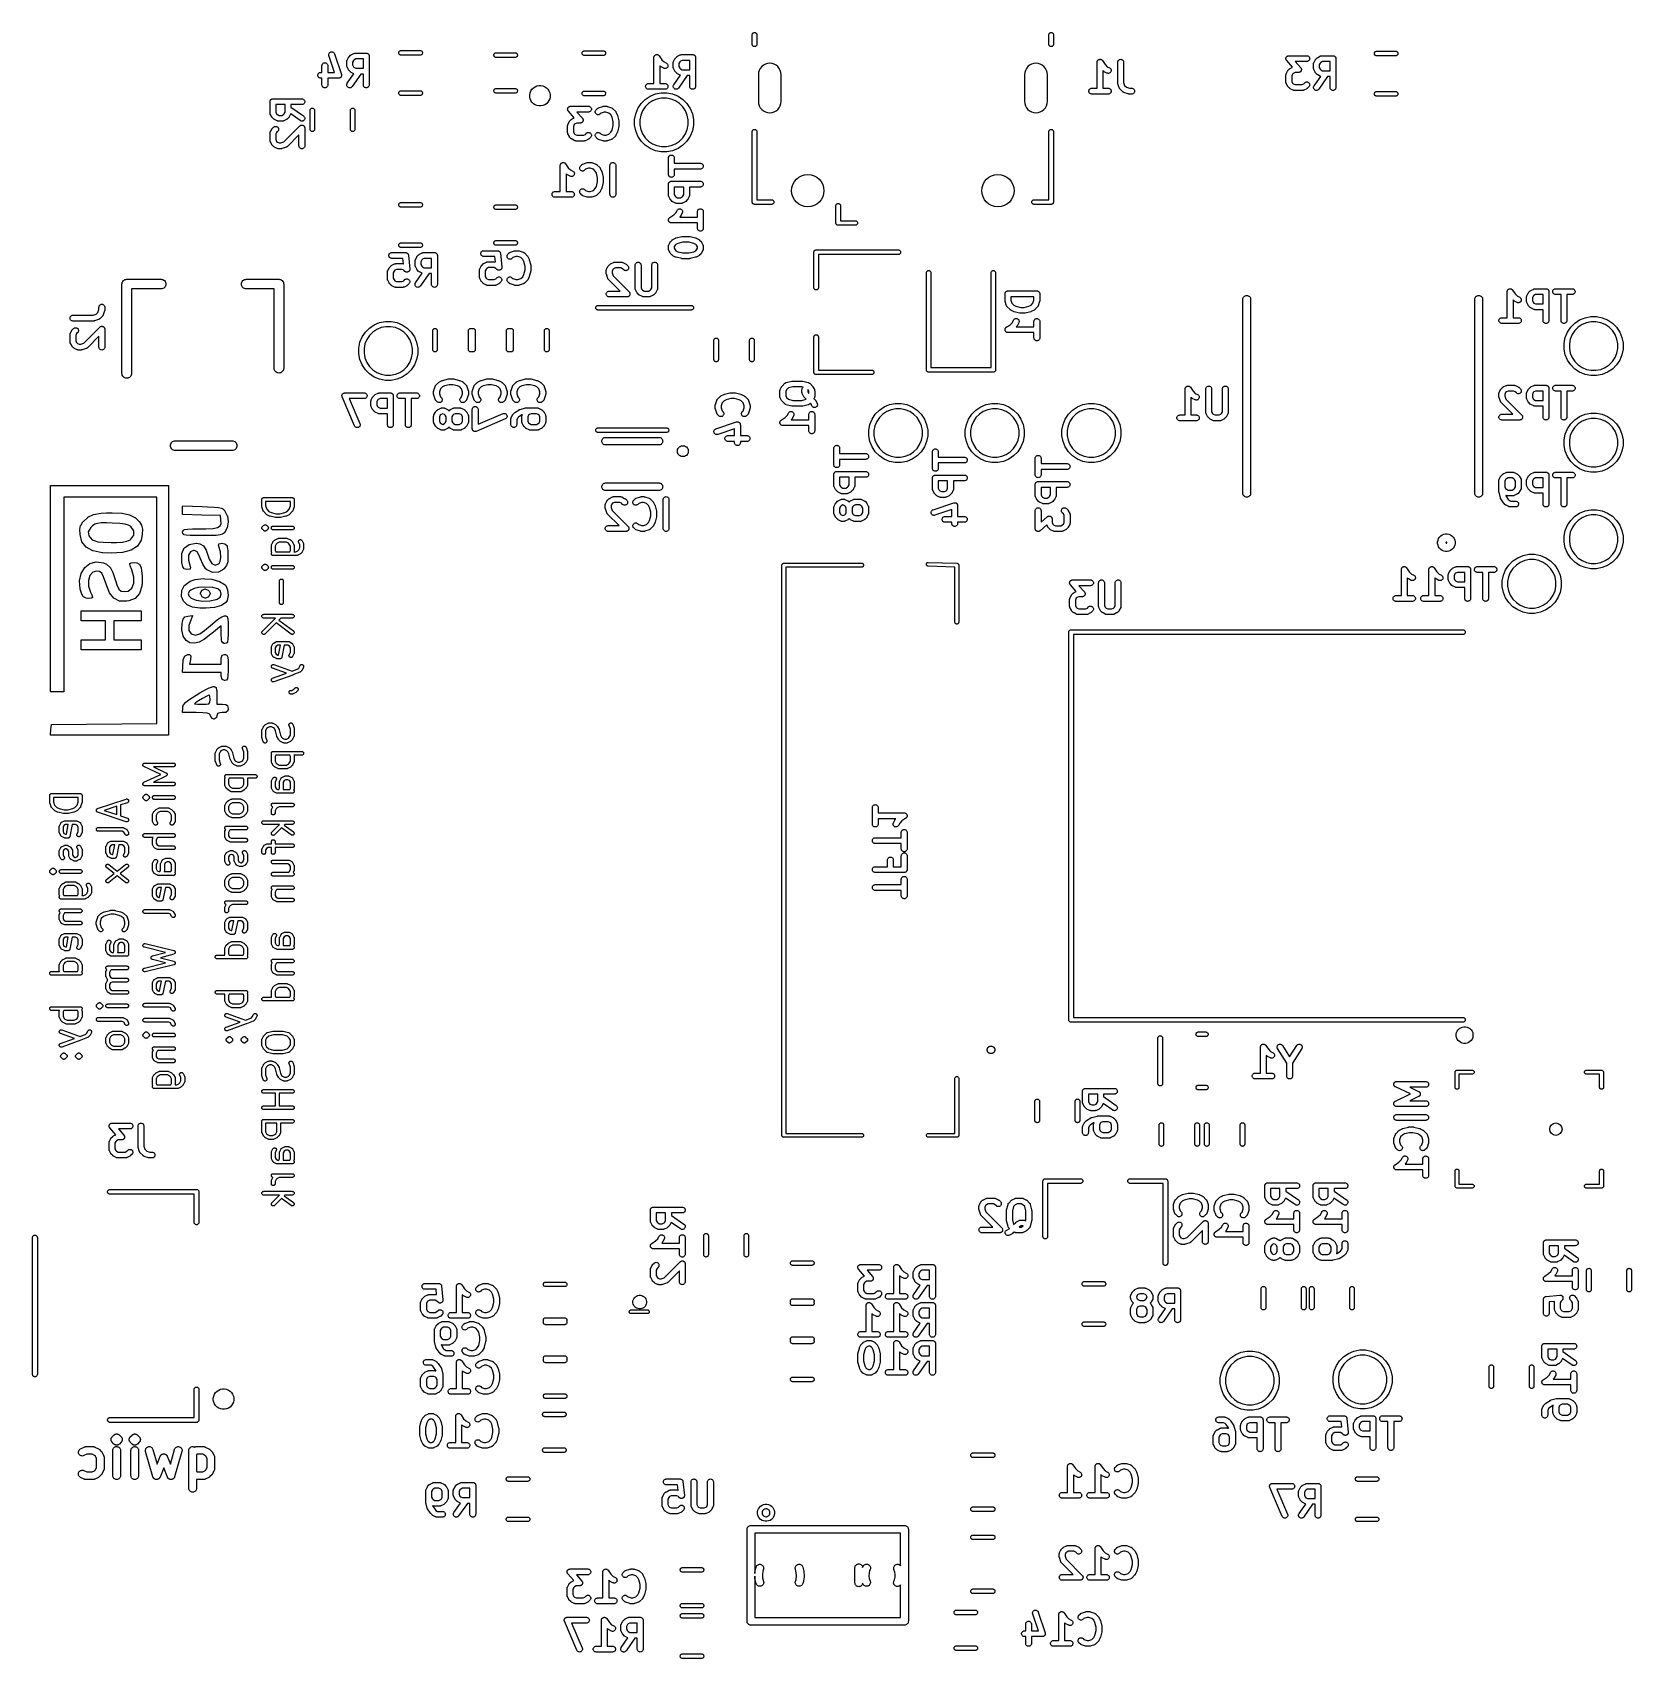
# Model space of a CAD drawing. Extents: x 99.2 to 141.2, y -118.7 to -76.
import ezdxf

# ---------------------------------------------------------------- set-up
doc = ezdxf.new("R2010")
doc.units = 0
doc.layers.add('BLACK', color=7, linetype='CONTINUOUS')

msp = doc.modelspace()

# ---------------------------------------------------------------- linework, layer by layer
at = {"layer": 'BLACK', "linetype": 'CONTINUOUS'}
for p, q in [((118.115, -76.0346), (118.116, -76.0257)), ((118.115, -76.2904), (118.115, -76.0346)), ((118.116, -76.0257), (118.119, -76.0144)), ((118.119, -76.0144), (118.125, -76.004)), ((118.125, -76.004), (118.132, -75.9949)), ((118.132, -75.9949), (118.142, -75.9874)), ((118.142, -75.9874), (118.152, -75.9818)), ((118.152, -75.9818), (118.163, -75.9784)), ((118.163, -75.9784), (118.175, -75.9772)), ((118.175, -75.9772), (118.187, -75.9784)), ((118.187, -75.9784), (118.198, -75.9818)), ((118.198, -75.9818), (118.208, -75.9874)), ((118.208, -75.9874), (118.218, -75.9949)), ((118.218, -75.9949), (118.225, -76.004)), ((118.225, -76.004), (118.231, -76.0144)), ((118.231, -76.0144), (118.234, -76.0257)), ((118.234, -76.0257), (118.235, -76.0346)), ((118.235, -76.0346), (118.235, -76.2904)), ((125.915, -76.0346), (125.916, -76.0257)), ((125.915, -76.2904), (125.915, -76.0346)), ((125.916, -76.0257), (125.919, -76.0144)), ((125.919, -76.0144), (125.925, -76.004)), ((125.925, -76.004), (125.932, -75.9949)), ((125.932, -75.9949), (125.942, -75.9874)), ((125.942, -75.9874), (125.952, -75.9818)), ((125.952, -75.9818), (125.963, -75.9784)), ((125.963, -75.9784), (125.975, -75.9772)), ((125.975, -75.9772), (125.987, -75.9784)), ((125.987, -75.9784), (125.998, -75.9818)), ((125.998, -75.9818), (126.008, -75.9874)), ((126.008, -75.9874), (126.018, -75.9949)), ((126.018, -75.9949), (126.025, -76.004)), ((126.025, -76.004), (126.031, -76.0144)), ((126.031, -76.0144), (126.034, -76.0257)), ((126.034, -76.0257), (126.035, -76.0346)), ((126.035, -76.0346), (126.035, -76.2904)), ((106.98, -76.5521), (106.983, -76.5375)), ((106.98, -76.567), (106.98, -76.5521)), ((106.983, -76.5375), (106.988, -76.5236)), ((106.988, -76.5236), (106.996, -76.5111)), ((106.996, -76.5111), (107.006, -76.5004)), ((107.006, -76.5004), (107.019, -76.4919)), ((107.019, -76.4919), (107.032, -76.486)), ((107.032, -76.486), (107.047, -76.4828)), ((107.047, -76.4828), (107.062, -76.4824)), ((107.062, -76.4824), (107.076, -76.485)), ((107.076, -76.485), (107.09, -76.4904)), ((107.09, -76.4904), (107.103, -76.4984)), ((107.103, -76.4984), (107.113, -76.5086)), ((107.113, -76.5086), (107.122, -76.5207)), ((107.122, -76.5207), (107.128, -76.5343)), ((107.128, -76.5343), (107.31, -77.0786)), ((107.566, -76.5628), (107.639, -76.5266)), ((107.639, -76.5266), (107.64, -76.5261)), ((107.64, -76.5261), (107.642, -76.5253)), ((107.642, -76.5253), (107.644, -76.5243)), ((107.644, -76.5243), (107.649, -76.5228)), ((107.649, -76.5228), (107.653, -76.521)), ((107.653, -76.521), (107.656, -76.5206)), ((107.656, -76.5206), (107.658, -76.52)), ((107.658, -76.52), (107.663, -76.5195)), ((107.663, -76.5195), (107.668, -76.5186)), ((107.668, -76.5186), (107.67, -76.5187)), ((107.67, -76.5187), (107.673, -76.5185)), ((107.673, -76.5185), (107.963, -76.5185)), ((107.963, -76.5185), (107.963, -76.5185)), ((107.963, -76.5185), (107.963, -76.5185)), ((107.963, -76.5185), (107.964, -76.5185)), ((107.963, -76.5185), (107.963, -76.5185)), ((107.964, -76.5185), (107.971, -76.5193)), ((107.971, -76.5193), (107.978, -76.5201)), ((107.978, -76.5201), (107.979, -76.5201)), ((107.979, -76.5201), (107.979, -76.5202)), ((107.979, -76.5202), (107.986, -76.5223)), ((107.986, -76.5223), (107.992, -76.5245)), ((107.992, -76.5245), (107.993, -76.5246)), ((107.993, -76.5246), (107.993, -76.5247)), ((107.993, -76.5247), (107.999, -76.5281)), ((107.999, -76.5281), (108.006, -76.5315)), ((108.006, -76.5315), (108.006, -76.5317)), ((108.006, -76.5317), (108.006, -76.5318)), ((108.006, -76.5318), (108.011, -76.5365)), ((108.011, -76.5365), (108.017, -76.541)), ((108.017, -76.541), (108.017, -76.5412)), ((108.017, -76.5412), (108.017, -76.5414)), ((108.017, -76.5414), (108.022, -76.547)), ((108.022, -76.547), (108.026, -76.5525)), ((108.026, -76.5525), (108.027, -76.5528)), ((108.027, -76.5528), (108.027, -76.553)), ((108.027, -76.553), (108.03, -76.5592)), ((108.03, -76.5592), (108.033, -76.5657)), ((108.82, -76.511), (108.821, -76.4992)), ((108.821, -76.5228), (108.82, -76.511)), ((108.821, -76.4992), (108.824, -76.4879)), ((108.824, -76.5341), (108.821, -76.5228)), ((108.824, -76.4879), (108.83, -76.4775)), ((108.83, -76.5445), (108.824, -76.5341)), ((108.83, -76.4775), (108.837, -76.4684)), ((108.837, -76.5536), (108.83, -76.5445)), ((108.837, -76.4684), (108.847, -76.4609)), ((108.847, -76.5611), (108.837, -76.5536)), ((108.847, -76.4609), (108.857, -76.4553)), ((108.857, -76.5667), (108.847, -76.5611)), ((108.857, -76.4553), (108.868, -76.4519)), ((108.868, -76.4519), (108.877, -76.451)), ((108.877, -76.451), (109.383, -76.451)), ((109.383, -76.451), (109.392, -76.4519)), ((109.392, -76.4519), (109.403, -76.4553)), ((109.403, -76.4553), (109.413, -76.4609)), ((109.413, -76.5611), (109.403, -76.5667)), ((109.413, -76.4609), (109.423, -76.4684)), ((109.423, -76.5536), (109.413, -76.5611)), ((109.423, -76.4684), (109.43, -76.4775)), ((109.43, -76.5445), (109.423, -76.5536)), ((109.43, -76.4775), (109.436, -76.4879)), ((109.436, -76.5341), (109.43, -76.5445)), ((109.436, -76.4879), (109.439, -76.4992)), ((109.439, -76.5228), (109.436, -76.5341)), ((109.439, -76.4992), (109.44, -76.511)), ((109.44, -76.511), (109.439, -76.5228)), ((111.32, -76.571), (111.321, -76.5592)), ((111.321, -76.5592), (111.324, -76.5479)), ((111.324, -76.5479), (111.33, -76.5375)), ((111.33, -76.5375), (111.337, -76.5284)), ((111.337, -76.5284), (111.347, -76.5209)), ((111.347, -76.5209), (111.357, -76.5153)), ((111.357, -76.5153), (111.368, -76.5119)), ((111.368, -76.5119), (111.377, -76.511)), ((111.377, -76.511), (111.883, -76.511)), ((111.883, -76.511), (111.892, -76.5119)), ((111.892, -76.5119), (111.903, -76.5153)), ((111.903, -76.5153), (111.913, -76.5209)), ((111.913, -76.5209), (111.923, -76.5284)), ((111.923, -76.5284), (111.93, -76.5375)), ((111.93, -76.5375), (111.936, -76.5479)), ((111.936, -76.5479), (111.939, -76.5592)), ((111.939, -76.5592), (111.94, -76.571)), ((113.64, -76.52), (113.641, -76.5082)), ((113.641, -76.5318), (113.64, -76.52)), ((113.641, -76.5082), (113.644, -76.4969)), ((113.644, -76.5431), (113.641, -76.5318)), ((113.644, -76.4969), (113.65, -76.4865)), ((113.65, -76.5535), (113.644, -76.5431)), ((113.65, -76.4865), (113.657, -76.4774)), ((113.657, -76.5626), (113.65, -76.5535)), ((113.657, -76.4774), (113.667, -76.4699)), ((113.667, -76.4699), (113.677, -76.4643)), ((113.677, -76.4643), (113.688, -76.4609)), ((113.688, -76.4609), (113.697, -76.46)), ((113.697, -76.46), (114.203, -76.46)), ((114.203, -76.46), (114.212, -76.4609)), ((114.212, -76.4609), (114.223, -76.4643)), ((114.223, -76.4643), (114.233, -76.4699)), ((114.233, -76.4699), (114.243, -76.4774)), ((114.243, -76.4774), (114.25, -76.4865)), ((114.25, -76.5535), (114.243, -76.5626)), ((114.25, -76.4865), (114.256, -76.4969)), ((114.256, -76.5431), (114.25, -76.5535)), ((114.256, -76.4969), (114.259, -76.5082)), ((114.259, -76.5318), (114.256, -76.5431)), ((114.259, -76.5082), (114.26, -76.52)), ((114.26, -76.52), (114.259, -76.5318)), ((115.575, -76.5621), (115.582, -76.5601)), ((115.582, -76.5601), (115.59, -76.5579)), ((115.59, -76.5579), (115.597, -76.5572)), ((115.59, -76.5579), (115.59, -76.5579)), ((115.59, -76.5579), (115.59, -76.5579)), ((115.597, -76.5572), (115.604, -76.5565)), ((115.604, -76.5565), (115.605, -76.5565)), ((115.604, -76.5565), (115.604, -76.5565)), ((115.605, -76.5565), (115.612, -76.5573)), ((115.612, -76.5573), (115.619, -76.558)), ((115.619, -76.558), (115.619, -76.5581)), ((115.619, -76.5581), (115.619, -76.5581)), ((115.619, -76.5581), (115.627, -76.5603)), ((115.627, -76.5603), (115.633, -76.5624)), ((116.228, -76.5623), (116.233, -76.5608)), ((116.233, -76.5608), (116.238, -76.559)), ((116.238, -76.559), (116.24, -76.5586)), ((116.24, -76.5586), (116.242, -76.558)), ((116.242, -76.558), (116.248, -76.5575)), ((116.248, -76.5575), (116.253, -76.5566)), ((116.253, -76.5566), (116.255, -76.5567)), ((116.255, -76.5567), (116.257, -76.5565)), ((116.257, -76.5565), (116.547, -76.5565)), ((116.547, -76.5565), (116.548, -76.5565)), ((116.548, -76.5565), (116.548, -76.5565)), ((116.548, -76.5565), (116.548, -76.5565)), ((116.548, -76.5565), (116.548, -76.5565)), ((116.548, -76.5565), (116.556, -76.5573)), ((116.556, -76.5573), (116.563, -76.5581)), ((116.563, -76.5581), (116.563, -76.5581)), ((116.563, -76.5581), (116.563, -76.5582)), ((116.563, -76.5582), (116.57, -76.5603)), ((116.57, -76.5603), (116.577, -76.5625)), ((118.116, -76.2993), (118.115, -76.2904)), ((118.119, -76.3106), (118.116, -76.2993)), ((118.125, -76.321), (118.119, -76.3106)), ((118.132, -76.3301), (118.125, -76.321)), ((118.142, -76.3376), (118.132, -76.3301)), ((118.152, -76.3432), (118.142, -76.3376)), ((118.163, -76.3466), (118.152, -76.3432)), ((118.175, -76.3478), (118.163, -76.3466)), ((118.187, -76.3466), (118.175, -76.3478)), ((118.198, -76.3432), (118.187, -76.3466)), ((118.208, -76.3376), (118.198, -76.3432)), ((118.218, -76.3301), (118.208, -76.3376)), ((118.225, -76.321), (118.218, -76.3301)), ((118.231, -76.3106), (118.225, -76.321)), ((118.234, -76.2993), (118.231, -76.3106)), ((118.235, -76.2904), (118.234, -76.2993)), ((125.916, -76.2993), (125.915, -76.2904)), ((125.919, -76.3106), (125.916, -76.2993)), ((125.925, -76.321), (125.919, -76.3106)), ((125.932, -76.3301), (125.925, -76.321)), ((125.942, -76.3376), (125.932, -76.3301)), ((125.952, -76.3432), (125.942, -76.3376)), ((125.963, -76.3466), (125.952, -76.3432)), ((125.975, -76.3478), (125.963, -76.3466)), ((125.987, -76.3466), (125.975, -76.3478)), ((125.998, -76.3432), (125.987, -76.3466)), ((126.008, -76.3376), (125.998, -76.3432)), ((126.018, -76.3301), (126.008, -76.3376)), ((126.025, -76.321), (126.018, -76.3301)), ((126.031, -76.3106), (126.025, -76.321)), ((126.034, -76.2993), (126.031, -76.3106)), ((126.035, -76.2904), (126.034, -76.2993)), ((134.475, -76.53), (134.476, -76.5182)), ((134.476, -76.5418), (134.475, -76.53)), ((134.476, -76.5182), (134.479, -76.5069)), ((134.479, -76.5531), (134.476, -76.5418)), ((134.479, -76.5069), (134.485, -76.4965)), ((134.485, -76.5635), (134.479, -76.5531)), ((134.485, -76.4965), (134.492, -76.4874)), ((134.492, -76.4874), (134.502, -76.4799)), ((134.502, -76.4799), (134.512, -76.4743)), ((134.512, -76.4743), (134.523, -76.4709)), ((134.523, -76.4709), (134.532, -76.47)), ((134.532, -76.47), (135.038, -76.47)), ((135.038, -76.47), (135.047, -76.4709)), ((135.047, -76.4709), (135.058, -76.4743)), ((135.058, -76.4743), (135.068, -76.4799)), ((135.068, -76.4799), (135.078, -76.4874)), ((135.078, -76.4874), (135.085, -76.4965)), ((135.085, -76.4965), (135.091, -76.5069)), ((135.091, -76.5531), (135.085, -76.5635)), ((135.091, -76.5069), (135.094, -76.5182)), ((135.094, -76.5418), (135.091, -76.5531)), ((135.094, -76.5182), (135.095, -76.53)), ((135.095, -76.53), (135.094, -76.5418)), ((106.798, -76.8477), (106.8, -76.8329)), ((106.798, -76.8487), (106.798, -76.8477)), ((106.798, -77.0265), (106.798, -76.8487)), ((106.8, -76.8329), (106.804, -76.8187)), ((106.804, -76.8187), (106.811, -76.8057)), ((106.811, -76.8057), (106.821, -76.7943)), ((106.821, -76.7943), (106.833, -76.785)), ((106.833, -76.785), (106.846, -76.7781)), ((106.846, -76.7781), (106.86, -76.7739)), ((106.86, -76.7739), (106.875, -76.7725)), ((106.875, -76.7725), (106.89, -76.7741)), ((106.89, -76.7741), (106.904, -76.7785)), ((106.904, -76.7785), (106.917, -76.7855)), ((106.917, -76.7855), (106.928, -76.795)), ((106.928, -76.795), (106.938, -76.8065)), ((106.938, -76.8065), (106.945, -76.8197)), ((106.945, -76.8197), (106.949, -76.8339)), ((106.949, -76.8339), (106.951, -76.8487)), ((106.951, -76.8487), (106.951, -77.0265)), ((106.983, -76.5815), (106.98, -76.567)), ((106.983, -76.5825), (106.983, -76.5815)), ((107.131, -77.0265), (106.983, -76.5825)), ((107.451, -76.7388), (107.452, -76.7366)), ((107.451, -76.7399), (107.451, -76.7388)), ((107.451, -76.8487), (107.451, -76.7399)), ((107.452, -76.8509), (107.451, -76.8487)), ((107.451, -76.8532), (107.452, -76.8509)), ((107.452, -76.8583), (107.451, -76.8532)), ((107.452, -76.7292), (107.453, -76.724)), ((107.452, -76.7343), (107.452, -76.7292)), ((107.452, -76.7366), (107.452, -76.7343)), ((107.453, -76.8635), (107.452, -76.8583)), ((107.453, -76.724), (107.454, -76.7219)), ((107.453, -76.8657), (107.453, -76.8635)), ((107.454, -76.8679), (107.453, -76.8657)), ((107.454, -76.7197), (107.456, -76.7148)), ((107.454, -76.7219), (107.454, -76.7197)), ((107.456, -76.8728), (107.454, -76.8679)), ((107.456, -76.7148), (107.457, -76.7098)), ((107.457, -76.8778), (107.456, -76.8728)), ((107.457, -76.7098), (107.459, -76.7079)), ((107.458, -76.8797), (107.457, -76.8778)), ((107.459, -76.8818), (107.458, -76.8797)), ((107.459, -76.7058), (107.496, -76.6332)), ((107.459, -76.7079), (107.459, -76.7058)), ((107.459, -76.8828), (107.459, -76.8818)), ((107.496, -76.9554), (107.459, -76.8828)), ((107.496, -76.6323), (107.498, -76.6287)), ((107.496, -76.6332), (107.496, -76.6323)), ((107.498, -76.959), (107.496, -76.9554)), ((107.498, -76.6287), (107.5, -76.6249)), ((107.5, -76.9628), (107.498, -76.959)), ((107.5, -76.6249), (107.502, -76.6224)), ((107.502, -76.9653), (107.5, -76.9628)), ((107.502, -76.6224), (107.504, -76.6198)), ((107.504, -76.968), (107.502, -76.9653)), ((107.504, -76.6198), (107.507, -76.6167)), ((107.506, -76.9711), (107.504, -76.968)), ((107.509, -76.9744), (107.506, -76.9711)), ((107.507, -76.6167), (107.51, -76.6134)), ((107.51, -76.9752), (107.509, -76.9744)), ((107.51, -76.6134), (107.546, -76.5771)), ((107.546, -77.0115), (107.51, -76.9752)), ((107.546, -76.5771), (107.547, -76.5764)), ((107.547, -76.5764), (107.55, -76.5737)), ((107.55, -76.5737), (107.553, -76.5708)), ((107.553, -76.5708), (107.556, -76.5691)), ((107.556, -76.5691), (107.559, -76.5671)), ((107.559, -76.5671), (107.562, -76.5651)), ((107.562, -76.5651), (107.566, -76.5628)), ((107.626, -76.7124), (107.604, -76.7578)), ((107.604, -76.7578), (107.604, -76.8307)), ((107.604, -76.8307), (107.626, -76.8761)), ((107.645, -76.6936), (107.626, -76.7124)), ((107.626, -76.8761), (107.645, -76.8949)), ((107.691, -76.6709), (107.645, -76.6936)), ((107.645, -76.8949), (107.691, -76.9177)), ((107.887, -76.6709), (107.691, -76.6709)), ((107.691, -76.9177), (107.887, -76.9177)), ((107.887, -76.9177), (107.887, -76.6709)), ((108.033, -76.5657), (108.033, -76.5659)), ((108.033, -76.5659), (108.034, -76.5662)), ((108.034, -76.5662), (108.036, -76.573)), ((108.036, -76.573), (108.038, -76.5799)), ((108.038, -76.5799), (108.038, -76.5802)), ((108.038, -76.5802), (108.038, -76.5804)), ((108.038, -76.5804), (108.038, -76.5875)), ((108.038, -76.5875), (108.039, -76.5947)), ((108.039, -76.5947), (108.039, -77.3567)), ((108.868, -76.5701), (108.857, -76.5667)), ((108.877, -76.571), (108.868, -76.5701)), ((109.383, -76.571), (108.877, -76.571)), ((109.392, -76.5701), (109.383, -76.571)), ((109.403, -76.5667), (109.392, -76.5701)), ((111.321, -76.5828), (111.32, -76.571)), ((111.324, -76.5941), (111.321, -76.5828)), ((111.33, -76.6045), (111.324, -76.5941)), ((111.337, -76.6136), (111.33, -76.6045)), ((111.347, -76.6211), (111.337, -76.6136)), ((111.357, -76.6267), (111.347, -76.6211)), ((111.368, -76.6301), (111.357, -76.6267)), ((111.377, -76.631), (111.368, -76.6301)), ((111.883, -76.631), (111.377, -76.631)), ((111.892, -76.6301), (111.883, -76.631)), ((111.903, -76.6267), (111.892, -76.6301)), ((111.913, -76.6211), (111.903, -76.6267)), ((111.923, -76.6136), (111.913, -76.6211)), ((111.93, -76.6045), (111.923, -76.6136)), ((111.936, -76.5941), (111.93, -76.6045)), ((111.939, -76.5828), (111.936, -76.5941)), ((111.94, -76.571), (111.939, -76.5828)), ((113.667, -76.5701), (113.657, -76.5626)), ((113.677, -76.5757), (113.667, -76.5701)), ((113.688, -76.5791), (113.677, -76.5757)), ((113.697, -76.58), (113.688, -76.5791)), ((114.203, -76.58), (113.697, -76.58)), ((114.212, -76.5791), (114.203, -76.58)), ((114.223, -76.5757), (114.212, -76.5791)), ((114.233, -76.5701), (114.223, -76.5757)), ((114.243, -76.5626), (114.233, -76.5701)), ((115.528, -76.6316), (115.529, -76.6239)), ((115.528, -76.6327), (115.528, -76.6316)), ((115.528, -77.3185), (115.528, -76.6327)), ((115.529, -76.6169), (115.532, -76.6094)), ((115.529, -76.617), (115.529, -76.6169)), ((115.529, -76.6169), (115.529, -76.6169)), ((115.529, -76.6239), (115.529, -76.617)), ((115.532, -76.6094), (115.534, -76.6028)), ((115.534, -76.6027), (115.538, -76.5961)), ((115.534, -76.6028), (115.534, -76.6027)), ((115.534, -76.6028), (115.534, -76.6028)), ((115.538, -76.5961), (115.541, -76.5898)), ((115.541, -76.5897), (115.546, -76.5838)), ((115.541, -76.5898), (115.541, -76.5897)), ((115.541, -76.5897), (115.541, -76.5897)), ((115.546, -76.5838), (115.551, -76.5784)), ((115.551, -76.5783), (115.556, -76.5736)), ((115.551, -76.5784), (115.551, -76.5783)), ((115.551, -76.5783), (115.551, -76.5783)), ((115.556, -76.5736), (115.562, -76.569)), ((115.562, -76.569), (115.569, -76.5657)), ((115.562, -76.569), (115.562, -76.569)), ((115.562, -76.569), (115.562, -76.569)), ((115.569, -76.5657), (115.575, -76.5621)), ((115.575, -76.5621), (115.575, -76.5621)), ((115.575, -76.5621), (115.575, -76.5621)), ((115.633, -76.5624), (115.633, -76.5624)), ((115.633, -76.5624), (115.634, -76.5625)), ((115.634, -76.5625), (115.64, -76.5659)), ((115.64, -76.5659), (115.647, -76.5695)), ((115.647, -76.5695), (115.647, -76.5695)), ((115.647, -76.5695), (115.647, -76.5695)), ((115.647, -76.5695), (115.652, -76.5741)), ((115.652, -76.5741), (115.658, -76.5789)), ((115.658, -76.5789), (115.658, -76.579)), ((115.658, -76.579), (115.658, -76.579)), ((115.658, -76.579), (115.663, -76.5847)), ((115.663, -76.5847), (115.667, -76.5904)), ((115.667, -76.5904), (115.736, -76.693)), ((115.695, -76.868), (115.68, -76.853)), ((115.68, -76.853), (115.68, -77.3185)), ((115.699, -76.8707), (115.695, -76.868)), ((115.702, -76.8737), (115.699, -76.8707)), ((115.704, -76.8754), (115.702, -76.8737)), ((115.707, -76.8775), (115.704, -76.8754)), ((115.711, -76.8795), (115.707, -76.8775)), ((115.714, -76.8818), (115.711, -76.8795)), ((115.715, -76.8823), (115.714, -76.8818)), ((115.788, -76.9186), (115.715, -76.8823)), ((115.736, -76.693), (115.794, -76.7515)), ((115.802, -76.9239), (115.788, -76.9186)), ((115.794, -76.7515), (115.856, -76.7823)), ((115.816, -76.9264), (115.802, -76.9239)), ((115.831, -76.9261), (115.816, -76.9264)), ((115.846, -76.9228), (115.831, -76.9261)), ((115.859, -76.9168), (115.846, -76.9228)), ((115.856, -76.7823), (115.857, -76.7828)), ((115.857, -76.7828), (115.869, -76.7908)), ((115.871, -76.9083), (115.859, -76.9168)), ((115.869, -76.7908), (115.88, -76.8012)), ((115.882, -76.8975), (115.871, -76.9083)), ((115.88, -76.8012), (115.888, -76.8134)), ((115.89, -76.885), (115.882, -76.8975)), ((115.888, -76.8134), (115.894, -76.8271)), ((115.895, -76.8711), (115.89, -76.885)), ((115.894, -76.8271), (115.897, -76.8416)), ((115.898, -76.8565), (115.895, -76.8711)), ((115.897, -76.8416), (115.898, -76.8565)), ((116.036, -76.7723), (116.037, -76.7672)), ((116.036, -76.7746), (116.036, -76.7723)), ((116.036, -76.7768), (116.036, -76.7746)), ((116.036, -76.7779), (116.036, -76.7768)), ((116.036, -76.8867), (116.036, -76.7779)), ((116.036, -76.8889), (116.036, -76.8867)), ((116.036, -76.8912), (116.036, -76.8889)), ((116.037, -76.8963), (116.036, -76.8912)), ((116.037, -76.762), (116.038, -76.7599)), ((116.037, -76.7672), (116.037, -76.762)), ((116.037, -76.9015), (116.037, -76.8963)), ((116.038, -76.9037), (116.037, -76.9015)), ((116.038, -76.7599), (116.039, -76.7577)), ((116.038, -76.9059), (116.038, -76.9037)), ((116.04, -76.9108), (116.038, -76.9059)), ((116.039, -76.7577), (116.04, -76.7528)), ((116.04, -76.7528), (116.042, -76.7478)), ((116.042, -76.9158), (116.04, -76.9108)), ((116.042, -76.7478), (116.043, -76.7459)), ((116.043, -76.9177), (116.042, -76.9158)), ((116.043, -76.7459), (116.044, -76.7438)), ((116.043, -76.9198), (116.043, -76.9177)), ((116.044, -76.9208), (116.043, -76.9198)), ((116.044, -76.7438), (116.08, -76.6712)), ((116.08, -76.9934), (116.044, -76.9208)), ((116.08, -76.6712), (116.081, -76.6703)), ((116.081, -76.6703), (116.083, -76.6667)), ((116.083, -76.6667), (116.085, -76.6629)), ((116.085, -76.6629), (116.087, -76.6604)), ((116.087, -76.6604), (116.089, -76.6578)), ((116.089, -76.6578), (116.092, -76.6547)), ((116.092, -76.6547), (116.094, -76.6514)), ((116.094, -76.6514), (116.131, -76.6151)), ((116.131, -76.6144), (116.135, -76.6117)), ((116.131, -76.6151), (116.131, -76.6144)), ((116.135, -76.6117), (116.138, -76.6088)), ((116.138, -76.6088), (116.141, -76.6071)), ((116.141, -76.6071), (116.143, -76.6051)), ((116.143, -76.6051), (116.147, -76.6031)), ((116.147, -76.6031), (116.15, -76.6008)), ((116.15, -76.6008), (116.223, -76.5646)), ((116.211, -76.7504), (116.188, -76.7958)), ((116.188, -76.7958), (116.188, -76.8687)), ((116.188, -76.8687), (116.211, -76.9141)), ((116.23, -76.7316), (116.211, -76.7504)), ((116.211, -76.9141), (116.23, -76.9329)), ((116.223, -76.5646), (116.224, -76.5641)), ((116.224, -76.5641), (116.226, -76.5633)), ((116.226, -76.5633), (116.228, -76.5623)), ((116.275, -76.7089), (116.23, -76.7316)), ((116.23, -76.9329), (116.275, -76.9557)), ((116.471, -76.7089), (116.275, -76.7089)), ((116.275, -76.9557), (116.471, -76.9557)), ((116.471, -76.9557), (116.471, -76.7089)), ((116.577, -76.5625), (116.577, -76.5626)), ((116.577, -76.5626), (116.577, -76.5627)), ((116.577, -76.5627), (116.584, -76.5661)), ((116.584, -76.5661), (116.59, -76.5695)), ((116.59, -76.5695), (116.59, -76.5697)), ((116.59, -76.5697), (116.59, -76.5698)), ((116.59, -76.5698), (116.596, -76.5745)), ((116.596, -76.5745), (116.601, -76.579)), ((116.601, -76.579), (116.602, -76.5792)), ((116.602, -76.5792), (116.602, -76.5794)), ((116.602, -76.5794), (116.606, -76.585)), ((116.606, -76.585), (116.611, -76.5905)), ((116.611, -76.5905), (116.611, -76.5908)), ((116.611, -76.5908), (116.611, -76.591)), ((116.611, -76.591), (116.614, -76.5973)), ((116.614, -76.5973), (116.618, -76.6037)), ((116.618, -76.6037), (116.618, -76.6039)), ((116.618, -76.6039), (116.618, -76.6042)), ((116.618, -76.6042), (116.62, -76.611)), ((116.62, -76.611), (116.622, -76.6179)), ((116.622, -76.6179), (116.622, -76.6182)), ((116.622, -76.6182), (116.622, -76.6184)), ((116.622, -76.6184), (116.623, -76.6255)), ((116.623, -76.6255), (116.624, -76.6327)), ((116.624, -76.6327), (116.624, -77.3947)), ((118.298, -76.9727), (118.281, -77.029)), ((118.326, -76.9208), (118.298, -76.9727)), ((118.363, -76.8754), (118.326, -76.9208)), ((118.408, -76.8381), (118.363, -76.8754)), ((118.46, -76.8103), (118.408, -76.8381)), ((118.516, -76.7933), (118.46, -76.8103)), ((118.575, -76.7875), (118.516, -76.7933)), ((118.634, -76.7933), (118.575, -76.7875)), ((118.69, -76.8103), (118.634, -76.7933)), ((118.742, -76.8381), (118.69, -76.8103)), ((118.787, -76.8754), (118.742, -76.8381)), ((118.824, -76.9208), (118.787, -76.8754)), ((118.852, -76.9727), (118.824, -76.9208)), ((118.869, -77.029), (118.852, -76.9727)), ((125.298, -76.9727), (125.281, -77.029)), ((125.326, -76.9208), (125.298, -76.9727)), ((125.363, -76.8754), (125.326, -76.9208)), ((125.408, -76.8381), (125.363, -76.8754)), ((125.46, -76.8103), (125.408, -76.8381)), ((125.516, -76.7933), (125.46, -76.8103)), ((125.575, -76.7875), (125.516, -76.7933)), ((125.634, -76.7933), (125.575, -76.7875)), ((125.69, -76.8103), (125.634, -76.7933)), ((125.742, -76.8381), (125.69, -76.8103)), ((125.787, -76.8754), (125.742, -76.8381)), ((125.824, -76.9208), (125.787, -76.8754)), ((125.852, -76.9727), (125.824, -76.9208)), ((125.869, -77.029), (125.852, -76.9727)), ((127.184, -76.7489), (127.185, -76.742)), ((127.184, -76.7566), (127.184, -76.7489)), ((127.184, -76.7577), (127.184, -76.7566)), ((127.184, -77.4435), (127.184, -76.7577)), ((127.185, -76.7419), (127.188, -76.7343)), ((127.185, -76.742), (127.185, -76.7419)), ((127.185, -76.7419), (127.185, -76.7419)), ((127.188, -76.7343), (127.19, -76.7278)), ((127.19, -76.7277), (127.193, -76.7208)), ((127.19, -76.7278), (127.19, -76.7277)), ((127.19, -76.7278), (127.19, -76.7278)), ((127.193, -76.7208), (127.197, -76.7148)), ((127.197, -76.7147), (127.202, -76.7088)), ((127.197, -76.7148), (127.197, -76.7147)), ((127.197, -76.7147), (127.197, -76.7147)), ((127.202, -76.7088), (127.206, -76.7034)), ((127.206, -76.7033), (127.212, -76.6986)), ((127.206, -76.7034), (127.206, -76.7033)), ((127.206, -76.7033), (127.206, -76.7033)), ((127.212, -76.6986), (127.218, -76.694)), ((127.218, -76.694), (127.224, -76.6907)), ((127.218, -76.694), (127.218, -76.694)), ((127.218, -76.694), (127.218, -76.694)), ((127.224, -76.6907), (127.231, -76.6871)), ((127.231, -76.6871), (127.238, -76.6851)), ((127.231, -76.6871), (127.231, -76.6871)), ((127.231, -76.6871), (127.231, -76.6871)), ((127.238, -76.6851), (127.245, -76.6829)), ((127.245, -76.6829), (127.253, -76.6822)), ((127.245, -76.6829), (127.245, -76.6829)), ((127.245, -76.6829), (127.245, -76.6829)), ((127.253, -76.6822), (127.26, -76.6815)), ((127.26, -76.6815), (127.26, -76.6815)), ((127.26, -76.6815), (127.268, -76.6823)), ((127.26, -76.6815), (127.26, -76.6815)), ((127.268, -76.6823), (127.275, -76.683)), ((127.275, -76.683), (127.275, -76.6831)), ((127.275, -76.6831), (127.275, -76.6831)), ((127.275, -76.6831), (127.282, -76.6853)), ((127.282, -76.6853), (127.289, -76.6874)), ((127.289, -76.6874), (127.289, -76.6874)), ((127.289, -76.6874), (127.289, -76.6875)), ((127.289, -76.6875), (127.296, -76.6909)), ((127.296, -76.6909), (127.302, -76.6945)), ((127.302, -76.6945), (127.302, -76.6945)), ((127.302, -76.6945), (127.302, -76.6945)), ((127.302, -76.6945), (127.308, -76.6991)), ((127.308, -76.6991), (127.314, -76.7039)), ((127.314, -76.7039), (127.314, -76.704)), ((127.314, -76.704), (127.314, -76.704)), ((127.314, -76.704), (127.318, -76.7097)), ((127.318, -76.7097), (127.323, -76.7154)), ((127.323, -76.7154), (127.392, -76.818)), ((127.351, -76.993), (127.336, -76.978)), ((127.336, -76.978), (127.336, -77.4435)), ((127.392, -76.818), (127.45, -76.8765)), ((127.45, -76.8765), (127.512, -76.9073)), ((127.512, -76.9073), (127.512, -76.9078)), ((127.512, -76.9078), (127.525, -76.9158)), ((127.525, -76.9158), (127.536, -76.9262)), ((127.536, -76.9262), (127.544, -76.9384)), ((127.544, -76.9384), (127.55, -76.9521)), ((127.55, -76.9521), (127.553, -76.9666)), ((127.553, -76.9815), (127.551, -76.9961)), ((127.553, -76.9666), (127.553, -76.9815)), ((127.728, -76.7566), (127.729, -76.7419)), ((127.728, -76.7577), (127.728, -76.7566)), ((127.728, -77.302), (127.728, -76.7577)), ((127.729, -76.7419), (127.734, -76.7277)), ((127.734, -76.7277), (127.741, -76.7147)), ((127.741, -76.7147), (127.751, -76.7033)), ((127.751, -76.7033), (127.762, -76.694)), ((127.762, -76.694), (127.775, -76.6871)), ((127.775, -76.6871), (127.79, -76.6829)), ((127.79, -76.6829), (127.805, -76.6815)), ((127.805, -76.6815), (127.819, -76.6831)), ((127.819, -76.6831), (127.834, -76.6875)), ((127.834, -76.6875), (127.847, -76.6945)), ((127.847, -76.6945), (127.858, -76.704)), ((127.858, -76.704), (127.867, -76.7155)), ((127.867, -76.7155), (127.874, -76.7287)), ((127.874, -76.7287), (127.879, -76.7429)), ((127.879, -76.7429), (127.88, -76.7577)), ((127.88, -76.7577), (127.88, -77.2896)), ((132.15, -76.6568), (132.151, -76.6521)), ((132.15, -76.6595), (132.15, -76.6568)), ((132.15, -76.6622), (132.15, -76.6595)), ((132.151, -76.6669), (132.15, -76.6622)), ((132.151, -76.6521), (132.152, -76.6474)), ((132.151, -76.6717), (132.151, -76.6669)), ((132.151, -76.6743), (132.151, -76.6717)), ((132.151, -76.677), (132.151, -76.6743)), ((132.153, -76.6816), (132.151, -76.677)), ((132.152, -76.6448), (132.153, -76.6422)), ((132.152, -76.6474), (132.152, -76.6448)), ((132.153, -76.6422), (132.155, -76.6378)), ((132.154, -76.6862), (132.153, -76.6816)), ((132.155, -76.6887), (132.154, -76.6862)), ((132.155, -76.6378), (132.156, -76.6332)), ((132.156, -76.6913), (132.155, -76.6887)), ((132.156, -76.6332), (132.157, -76.6308)), ((132.158, -76.6955), (132.156, -76.6913)), ((132.157, -76.6308), (132.158, -76.6283)), ((132.158, -76.6283), (132.161, -76.6243)), ((132.16, -76.6999), (132.158, -76.6955)), ((132.161, -76.7021), (132.16, -76.6999)), ((132.161, -76.6243), (132.163, -76.6201)), ((132.163, -76.7044), (132.161, -76.7021)), ((132.163, -76.6201), (132.165, -76.618)), ((132.166, -76.7082), (132.163, -76.7044)), ((132.165, -76.618), (132.166, -76.6158)), ((132.166, -76.6158), (132.17, -76.6123)), ((132.168, -76.7121), (132.166, -76.7082)), ((132.169, -76.7129), (132.168, -76.7121)), ((132.325, -76.8911), (132.169, -76.7129)), ((132.17, -76.6123), (132.173, -76.6086)), ((132.173, -76.6086), (132.175, -76.607)), ((132.175, -76.607), (132.177, -76.605)), ((132.177, -76.605), (132.18, -76.6023)), ((132.18, -76.6023), (132.184, -76.5992)), ((132.184, -76.5992), (132.186, -76.598)), ((132.186, -76.598), (132.189, -76.5964)), ((132.189, -76.5964), (132.193, -76.5945)), ((132.193, -76.5945), (132.197, -76.5923)), ((132.195, -76.9905), (132.197, -76.9869)), ((132.197, -76.5923), (132.2, -76.5915)), ((132.197, -76.9869), (132.199, -76.9832)), ((132.199, -76.9832), (132.201, -76.9807)), ((132.2, -76.5915), (132.202, -76.5904)), ((132.201, -76.9807), (132.203, -76.9781)), ((132.202, -76.5904), (132.207, -76.5893)), ((132.203, -76.9781), (132.206, -76.975)), ((132.206, -76.975), (132.209, -76.9717)), ((132.207, -76.5893), (132.211, -76.588)), ((132.209, -76.9717), (132.245, -76.9354)), ((132.211, -76.588), (132.214, -76.5877)), ((132.214, -76.5877), (132.217, -76.5871)), ((132.217, -76.5871), (132.222, -76.587)), ((132.222, -76.587), (132.226, -76.5865)), ((132.226, -76.5865), (132.698, -76.5865)), ((132.245, -76.9354), (132.246, -76.9347)), ((132.246, -76.9347), (132.249, -76.932)), ((132.249, -76.932), (132.252, -76.929)), ((132.252, -76.929), (132.255, -76.9274)), ((132.255, -76.9274), (132.257, -76.9254)), ((132.257, -76.9254), (132.261, -76.9234)), ((132.261, -76.9234), (132.265, -76.9211)), ((132.265, -76.9211), (132.325, -76.8911)), ((132.698, -76.7389), (132.394, -76.7389)), ((132.394, -76.7389), (132.538, -76.9028)), ((132.538, -76.9028), (132.538, -76.9036)), ((132.538, -76.9036), (132.541, -76.9076)), ((132.541, -76.9076), (132.544, -76.9113)), ((132.544, -76.9113), (132.545, -76.9136)), ((132.545, -76.9136), (132.547, -76.9158)), ((132.548, -76.9874), (132.546, -76.9914)), ((132.547, -76.9158), (132.549, -76.9202)), ((132.549, -76.9849), (132.548, -76.9874)), ((132.549, -76.9202), (132.551, -76.9245)), ((132.551, -76.9825), (132.549, -76.9849)), ((132.551, -76.9245), (132.552, -76.927)), ((132.552, -76.978), (132.551, -76.9825)), ((132.552, -76.927), (132.553, -76.9295)), ((132.554, -76.9735), (132.552, -76.978)), ((132.553, -76.9295), (132.554, -76.9341)), ((132.554, -76.9341), (132.555, -76.9387)), ((132.555, -76.9683), (132.554, -76.9709)), ((132.554, -76.9709), (132.554, -76.9735)), ((132.555, -76.9387), (132.555, -76.9414)), ((132.555, -76.9414), (132.556, -76.944)), ((132.556, -76.9589), (132.555, -76.9636)), ((132.555, -76.9636), (132.555, -76.9683)), ((132.556, -76.944), (132.556, -76.9488)), ((132.556, -76.9488), (132.556, -76.9535)), ((132.556, -76.9535), (132.556, -76.9562)), ((132.556, -76.9562), (132.556, -76.9589)), ((132.698, -76.5865), (132.699, -76.5865)), ((132.713, -76.7375), (132.698, -76.7389)), ((132.699, -76.5865), (132.714, -76.5882)), ((132.727, -76.7332), (132.713, -76.7375)), ((132.714, -76.5882), (132.728, -76.5927)), ((132.74, -76.7262), (132.727, -76.7332)), ((132.728, -76.5927), (132.741, -76.5998)), ((132.752, -76.7168), (132.74, -76.7262)), ((132.741, -76.5998), (132.752, -76.6094)), ((132.752, -76.6094), (132.762, -76.621)), ((132.761, -76.7053), (132.752, -76.7168)), ((132.768, -76.6922), (132.761, -76.7053)), ((132.762, -76.621), (132.769, -76.6342)), ((132.773, -76.678), (132.768, -76.6922)), ((132.769, -76.6342), (132.773, -76.6484)), ((132.773, -76.6484), (132.774, -76.6632)), ((132.774, -76.6632), (132.773, -76.678)), ((132.876, -76.8023), (132.877, -76.7972)), ((132.876, -76.8046), (132.876, -76.8023)), ((132.876, -76.8068), (132.876, -76.8046)), ((132.876, -76.8079), (132.876, -76.8068)), ((132.876, -76.9167), (132.876, -76.8079)), ((132.876, -76.9189), (132.876, -76.9167)), ((132.876, -76.9212), (132.876, -76.9189)), ((132.877, -76.9263), (132.876, -76.9212)), ((132.877, -76.792), (132.878, -76.7899)), ((132.877, -76.7972), (132.877, -76.792)), ((132.877, -76.9315), (132.877, -76.9263)), ((132.878, -76.9337), (132.877, -76.9315)), ((132.878, -76.7899), (132.879, -76.7877)), ((132.878, -76.9359), (132.878, -76.9337)), ((132.88, -76.9408), (132.878, -76.9359)), ((132.879, -76.7877), (132.88, -76.7828)), ((132.88, -76.7828), (132.882, -76.7778)), ((132.882, -76.9458), (132.88, -76.9408)), ((132.882, -76.7778), (132.883, -76.7759)), ((132.883, -76.9477), (132.882, -76.9458)), ((132.883, -76.7759), (132.884, -76.7738)), ((132.883, -76.9498), (132.883, -76.9477)), ((132.884, -76.9508), (132.883, -76.9498)), ((132.884, -76.7738), (132.92, -76.7012)), ((132.92, -77.0234), (132.884, -76.9508)), ((132.92, -76.7012), (132.921, -76.7003)), ((132.921, -76.7003), (132.923, -76.6967)), ((132.923, -76.6967), (132.925, -76.6929)), ((132.925, -76.6929), (132.927, -76.6904)), ((132.927, -76.6904), (132.929, -76.6878)), ((132.929, -76.6878), (132.932, -76.6847)), ((132.932, -76.6847), (132.934, -76.6814)), ((132.934, -76.6814), (132.971, -76.6451)), ((132.971, -76.6444), (132.975, -76.6417)), ((132.971, -76.6451), (132.971, -76.6444)), ((132.975, -76.6417), (132.978, -76.6388)), ((132.978, -76.6388), (132.981, -76.6371)), ((132.981, -76.6371), (132.983, -76.6351)), ((132.983, -76.6351), (132.987, -76.6331)), ((132.987, -76.6331), (132.99, -76.6308)), ((132.99, -76.6308), (133.063, -76.5946)), ((133.051, -76.7804), (133.028, -76.8258)), ((133.028, -76.8258), (133.028, -76.8987)), ((133.028, -76.8987), (133.051, -76.9441)), ((133.07, -76.7616), (133.051, -76.7804)), ((133.051, -76.9441), (133.07, -76.9629)), ((133.063, -76.5946), (133.064, -76.5941)), ((133.064, -76.5941), (133.066, -76.5933)), ((133.066, -76.5933), (133.068, -76.5923)), ((133.068, -76.5923), (133.073, -76.5908)), ((133.115, -76.7389), (133.07, -76.7616)), ((133.07, -76.9629), (133.115, -76.9857)), ((133.073, -76.5908), (133.078, -76.589)), ((133.078, -76.589), (133.08, -76.5886)), ((133.08, -76.5886), (133.082, -76.588)), ((133.082, -76.588), (133.088, -76.5875)), ((133.088, -76.5875), (133.093, -76.5866)), ((133.093, -76.5866), (133.095, -76.5867)), ((133.095, -76.5867), (133.097, -76.5865)), ((133.097, -76.5865), (133.387, -76.5865)), ((133.311, -76.7389), (133.115, -76.7389)), ((133.115, -76.9857), (133.311, -76.9857)), ((133.311, -76.9857), (133.311, -76.7389)), ((133.387, -76.5865), (133.388, -76.5865)), ((133.388, -76.5865), (133.388, -76.5865)), ((133.388, -76.5865), (133.388, -76.5865)), ((133.388, -76.5865), (133.388, -76.5865)), ((133.388, -76.5865), (133.396, -76.5873)), ((133.396, -76.5873), (133.403, -76.5881)), ((133.403, -76.5881), (133.403, -76.5881)), ((133.403, -76.5881), (133.403, -76.5882)), ((133.403, -76.5882), (133.41, -76.5903)), ((133.41, -76.5903), (133.417, -76.5925)), ((133.417, -76.5925), (133.417, -76.5926)), ((133.417, -76.5926), (133.417, -76.5927)), ((133.417, -76.5927), (133.424, -76.5961)), ((133.424, -76.5961), (133.43, -76.5995)), ((133.43, -76.5995), (133.43, -76.5997)), ((133.43, -76.5997), (133.43, -76.5998)), ((133.43, -76.5998), (133.436, -76.6045)), ((133.436, -76.6045), (133.441, -76.609)), ((133.441, -76.609), (133.442, -76.6092)), ((133.442, -76.6092), (133.442, -76.6094)), ((133.442, -76.6094), (133.446, -76.615)), ((133.446, -76.615), (133.451, -76.6205)), ((133.451, -76.6205), (133.451, -76.6208)), ((133.451, -76.6208), (133.451, -76.621)), ((133.451, -76.621), (133.454, -76.6273)), ((133.454, -76.6273), (133.458, -76.6337)), ((133.458, -76.6337), (133.458, -76.6339)), ((133.458, -76.6339), (133.458, -76.6342)), ((133.458, -76.6342), (133.46, -76.641)), ((133.46, -76.641), (133.462, -76.6479)), ((133.462, -76.6479), (133.462, -76.6482)), ((133.462, -76.6482), (133.462, -76.6484)), ((133.462, -76.6484), (133.463, -76.6555)), ((133.463, -76.6555), (133.464, -76.6627)), ((133.464, -76.6627), (133.464, -77.4247)), ((134.492, -76.5726), (134.485, -76.5635)), ((134.502, -76.5801), (134.492, -76.5726)), ((134.512, -76.5857), (134.502, -76.5801)), ((134.523, -76.5891), (134.512, -76.5857)), ((134.532, -76.59), (134.523, -76.5891)), ((135.038, -76.59), (134.532, -76.59)), ((135.047, -76.5891), (135.038, -76.59)), ((135.058, -76.5857), (135.047, -76.5891)), ((135.068, -76.5801), (135.058, -76.5857)), ((135.078, -76.5726), (135.068, -76.5801)), ((135.085, -76.5635), (135.078, -76.5726)), ((106.689, -77.1022), (106.691, -77.0874)), ((106.691, -77.117), (106.689, -77.1022)), ((106.691, -77.0874), (106.695, -77.0732)), ((106.695, -77.1313), (106.691, -77.117)), ((106.695, -77.0732), (106.702, -77.0601)), ((106.702, -77.1444), (106.695, -77.1313)), ((106.702, -77.0601), (106.712, -77.0486)), ((106.711, -77.156), (106.702, -77.1444)), ((106.722, -77.1656), (106.711, -77.156)), ((106.712, -77.0486), (106.723, -77.0392)), ((106.735, -77.1728), (106.722, -77.1656)), ((106.723, -77.0392), (106.736, -77.0323)), ((106.75, -77.1772), (106.735, -77.1728)), ((106.736, -77.0323), (106.751, -77.028)), ((106.764, -77.1789), (106.75, -77.1772)), ((106.751, -77.028), (106.765, -77.0265)), ((106.765, -77.1789), (106.764, -77.1789)), ((106.765, -77.0265), (106.798, -77.0265)), ((106.798, -77.1789), (106.765, -77.1789)), ((106.798, -77.3567), (106.798, -77.1789)), ((106.8, -77.3715), (106.798, -77.3567)), ((106.804, -77.3858), (106.8, -77.3715)), ((106.811, -77.3989), (106.804, -77.3858)), ((106.82, -77.4104), (106.811, -77.3989)), ((106.832, -77.4199), (106.82, -77.4104)), ((106.928, -77.4112), (106.916, -77.4205)), ((106.937, -77.3998), (106.928, -77.4112)), ((106.944, -77.3867), (106.937, -77.3998)), ((106.949, -77.3726), (106.944, -77.3867)), ((106.951, -77.3578), (106.949, -77.3726)), ((106.951, -77.0265), (107.131, -77.0265)), ((107.237, -77.1789), (106.951, -77.1789)), ((106.951, -77.1789), (106.951, -77.3567)), ((106.951, -77.3567), (106.951, -77.3578)), ((107.242, -77.1785), (107.237, -77.1789)), ((107.246, -77.1784), (107.242, -77.1785)), ((107.249, -77.1777), (107.246, -77.1784)), ((107.252, -77.1775), (107.249, -77.1777)), ((107.256, -77.1761), (107.252, -77.1775)), ((107.261, -77.1752), (107.256, -77.1761)), ((107.263, -77.174), (107.261, -77.1752)), ((107.266, -77.1732), (107.263, -77.174)), ((107.27, -77.171), (107.266, -77.1732)), ((107.274, -77.1692), (107.27, -77.171)), ((107.277, -77.1675), (107.274, -77.1692)), ((107.279, -77.1662), (107.277, -77.1675)), ((107.283, -77.1633), (107.279, -77.1662)), ((107.287, -77.1607), (107.283, -77.1633)), ((107.289, -77.1586), (107.287, -77.1607)), ((107.291, -77.1568), (107.289, -77.1586)), ((107.294, -77.1533), (107.291, -77.1568)), ((107.297, -77.15), (107.294, -77.1533)), ((107.299, -77.1476), (107.297, -77.15)), ((107.3, -77.1453), (107.299, -77.1476)), ((107.303, -77.1413), (107.3, -77.1453)), ((107.305, -77.1375), (107.303, -77.1413)), ((107.306, -77.1348), (107.305, -77.1375)), ((107.307, -77.1322), (107.306, -77.1348)), ((107.309, -77.1279), (107.307, -77.1322)), ((107.31, -77.1237), (107.309, -77.1279)), ((107.31, -77.0786), (107.31, -77.0796)), ((107.31, -77.0796), (107.311, -77.0841)), ((107.311, -77.1208), (107.31, -77.1237)), ((107.311, -77.0841), (107.312, -77.0884)), ((107.312, -77.118), (107.311, -77.1208)), ((107.312, -77.0884), (107.312, -77.0913)), ((107.312, -77.0913), (107.313, -77.0942)), ((107.313, -77.109), (107.312, -77.1135)), ((107.312, -77.1135), (107.312, -77.118)), ((107.313, -77.0942), (107.313, -77.0987)), ((107.313, -77.0987), (107.313, -77.1032)), ((107.313, -77.1032), (107.313, -77.1061)), ((107.313, -77.1061), (107.313, -77.109)), ((107.451, -77.3549), (107.453, -77.3401)), ((107.452, -77.3697), (107.451, -77.3549)), ((107.456, -77.384), (107.452, -77.3697)), ((107.453, -77.3401), (107.458, -77.326)), ((107.463, -77.3973), (107.456, -77.384)), ((107.458, -77.326), (107.465, -77.313)), ((107.472, -77.4091), (107.463, -77.3973)), ((107.465, -77.313), (107.64, -77.0627)), ((107.483, -77.4188), (107.472, -77.4091)), ((107.549, -77.0142), (107.546, -77.0115)), ((107.553, -77.0172), (107.549, -77.0142)), ((107.555, -77.0189), (107.553, -77.0172)), ((107.558, -77.0209), (107.555, -77.0189)), ((107.561, -77.0229), (107.558, -77.0209)), ((107.565, -77.0252), (107.561, -77.0229)), ((107.566, -77.0257), (107.565, -77.0252)), ((107.639, -77.062), (107.566, -77.0257)), ((107.579, -77.4124), (107.568, -77.4215)), ((107.589, -77.4013), (107.579, -77.4124)), ((107.59, -77.4004), (107.589, -77.4013)), ((107.821, -77.0701), (107.59, -77.4004)), ((107.64, -77.0627), (107.639, -77.062)), ((107.887, -77.0701), (107.821, -77.0701)), ((107.887, -77.3567), (107.887, -77.0701)), ((107.888, -77.3715), (107.887, -77.3567)), ((107.892, -77.3858), (107.888, -77.3715)), ((107.899, -77.3989), (107.892, -77.3858)), ((107.909, -77.4104), (107.899, -77.3989)), ((107.92, -77.4199), (107.909, -77.4104)), ((108.016, -77.4112), (108.005, -77.4205)), ((108.026, -77.3998), (108.016, -77.4112)), ((108.033, -77.3867), (108.026, -77.3998)), ((108.037, -77.3726), (108.033, -77.3867)), ((108.039, -77.3578), (108.037, -77.3726)), ((108.039, -77.3567), (108.039, -77.3578)), ((112.359, -77.4323), (112.403, -77.4029)), ((112.403, -77.4029), (112.452, -77.3826)), ((112.452, -77.3826), (112.504, -77.3723)), ((112.504, -77.3723), (112.556, -77.3723)), ((112.556, -77.3723), (112.608, -77.3826)), ((112.608, -77.3826), (112.657, -77.4029)), ((112.657, -77.4029), (112.701, -77.4323)), ((115.31, -77.3942), (115.312, -77.3794)), ((115.311, -77.409), (115.31, -77.3942)), ((115.316, -77.4233), (115.311, -77.409)), ((115.312, -77.3794), (115.316, -77.3652)), ((115.316, -77.3652), (115.323, -77.3521)), ((115.323, -77.3521), (115.333, -77.3406)), ((115.333, -77.3406), (115.344, -77.3312)), ((115.344, -77.3312), (115.357, -77.3243)), ((115.357, -77.3243), (115.371, -77.32)), ((115.371, -77.32), (115.386, -77.3185)), ((115.386, -77.3185), (115.528, -77.3185)), ((115.68, -77.3185), (115.822, -77.3185)), ((115.822, -77.3185), (115.823, -77.3185)), ((115.823, -77.3185), (115.838, -77.3202)), ((115.838, -77.3202), (115.852, -77.3247)), ((115.852, -77.3247), (115.865, -77.3318)), ((115.865, -77.3318), (115.876, -77.3414)), ((115.876, -77.3414), (115.885, -77.353)), ((115.885, -77.353), (115.892, -77.3662)), ((115.892, -77.3662), (115.897, -77.3804)), ((115.896, -77.41), (115.892, -77.4242)), ((115.898, -77.3952), (115.896, -77.41)), ((115.897, -77.3804), (115.898, -77.3952)), ((116.036, -77.3929), (116.038, -77.3781)), ((116.037, -77.4077), (116.036, -77.3929)), ((116.041, -77.422), (116.037, -77.4077)), ((116.038, -77.3781), (116.042, -77.364)), ((116.042, -77.364), (116.05, -77.351)), ((116.05, -77.351), (116.225, -77.1007)), ((116.082, -76.997), (116.08, -76.9934)), ((116.084, -77.0008), (116.082, -76.997)), ((116.086, -77.0033), (116.084, -77.0008)), ((116.088, -77.006), (116.086, -77.0033)), ((116.091, -77.0091), (116.088, -77.006)), ((116.094, -77.0124), (116.091, -77.0091)), ((116.094, -77.0132), (116.094, -77.0124)), ((116.131, -77.0495), (116.094, -77.0132)), ((116.134, -77.0522), (116.131, -77.0495)), ((116.137, -77.0552), (116.134, -77.0522)), ((116.14, -77.0569), (116.137, -77.0552)), ((116.142, -77.0589), (116.14, -77.0569)), ((116.146, -77.0609), (116.142, -77.0589)), ((116.15, -77.0632), (116.146, -77.0609)), ((116.15, -77.0637), (116.15, -77.0632)), ((116.223, -77.1), (116.15, -77.0637)), ((116.406, -77.1081), (116.174, -77.4384)), ((116.225, -77.1007), (116.223, -77.1)), ((116.471, -77.1081), (116.406, -77.1081)), ((116.471, -77.3947), (116.471, -77.1081)), ((116.473, -77.4095), (116.471, -77.3947)), ((116.477, -77.4238), (116.473, -77.4095)), ((116.622, -77.4106), (116.617, -77.4247)), ((116.624, -77.3958), (116.622, -77.4106)), ((116.624, -77.3947), (116.624, -77.3958)), ((118.281, -77.029), (118.275, -77.0875)), ((118.275, -77.0875), (118.275, -77.7875)), ((118.875, -77.0875), (118.869, -77.029)), ((118.875, -77.7875), (118.875, -77.0875)), ((125.281, -77.029), (125.275, -77.0875)), ((125.275, -77.0875), (125.275, -77.7875)), ((125.875, -77.0875), (125.869, -77.029)), ((125.875, -77.7875), (125.875, -77.0875)), ((127.354, -76.9957), (127.351, -76.993)), ((127.357, -76.9987), (127.354, -76.9957)), ((127.36, -77.0005), (127.357, -76.9987)), ((127.362, -77.0025), (127.36, -77.0005)), ((127.366, -77.0045), (127.362, -77.0025)), ((127.37, -77.0068), (127.366, -77.0045)), ((127.371, -77.0073), (127.37, -77.0068)), ((127.443, -77.0436), (127.371, -77.0073)), ((127.457, -77.0489), (127.443, -77.0436)), ((127.472, -77.0514), (127.457, -77.0489)), ((127.487, -77.0511), (127.472, -77.0514)), ((127.501, -77.0478), (127.487, -77.0511)), ((127.515, -77.0418), (127.501, -77.0478)), ((127.527, -77.0333), (127.515, -77.0418)), ((127.537, -77.0225), (127.527, -77.0333)), ((127.545, -77.01), (127.537, -77.0225)), ((127.551, -76.9961), (127.545, -77.01)), ((127.728, -77.3063), (127.728, -77.302)), ((127.728, -77.3105), (127.728, -77.3063)), ((127.729, -77.3136), (127.728, -77.3105)), ((127.729, -77.3168), (127.729, -77.3136)), ((127.73, -77.3209), (127.729, -77.3168)), ((127.731, -77.3251), (127.73, -77.3209)), ((127.732, -77.3261), (127.731, -77.3251)), ((127.768, -77.435), (127.732, -77.3261)), ((127.88, -77.2896), (127.907, -77.3697)), ((127.907, -77.3697), (127.954, -77.4168)), ((127.954, -77.4168), (128.034, -77.4435)), ((132.15, -77.0926), (132.151, -77.0875)), ((132.15, -77.0948), (132.15, -77.0926)), ((132.15, -77.0971), (132.15, -77.0948)), ((132.15, -77.0981), (132.15, -77.0971)), ((132.15, -77.2796), (132.15, -77.0981)), ((132.15, -77.2818), (132.15, -77.2796)), ((132.15, -77.284), (132.15, -77.2818)), ((132.151, -77.2892), (132.15, -77.284)), ((132.151, -77.0875), (132.152, -77.0823)), ((132.152, -77.2944), (132.151, -77.2892)), ((132.152, -77.0802), (132.153, -77.078)), ((132.152, -77.0823), (132.152, -77.0802)), ((132.152, -77.2965), (132.152, -77.2944)), ((132.153, -77.2987), (132.152, -77.2965)), ((132.153, -77.078), (132.155, -77.0731)), ((132.154, -77.3036), (132.153, -77.2987)), ((132.156, -77.3086), (132.154, -77.3036)), ((132.155, -77.0731), (132.156, -77.0681)), ((132.156, -77.0681), (132.157, -77.0662)), ((132.157, -77.3106), (132.156, -77.3086)), ((132.157, -77.0662), (132.158, -77.0641)), ((132.158, -77.3127), (132.157, -77.3106)), ((132.158, -77.0641), (132.194, -76.9915)), ((132.158, -77.3136), (132.158, -77.3127)), ((132.194, -77.3862), (132.158, -77.3136)), ((132.194, -76.9915), (132.195, -76.9905)), ((132.197, -77.3898), (132.194, -77.3862)), ((132.199, -77.3936), (132.197, -77.3898)), ((132.201, -77.3961), (132.199, -77.3936)), ((132.202, -77.3988), (132.201, -77.3961)), ((132.205, -77.4019), (132.202, -77.3988)), ((132.208, -77.4053), (132.205, -77.4019)), ((132.209, -77.406), (132.208, -77.4053)), ((132.245, -77.4423), (132.209, -77.406)), ((132.325, -77.0707), (132.302, -77.1161)), ((132.302, -77.1161), (132.302, -77.2616)), ((132.302, -77.2616), (132.325, -77.307)), ((132.344, -77.0519), (132.325, -77.0707)), ((132.325, -77.307), (132.344, -77.3258)), ((132.389, -77.0292), (132.344, -77.0519)), ((132.344, -77.3258), (132.389, -77.3485)), ((132.48, -77.0292), (132.389, -77.0292)), ((132.389, -77.3485), (132.571, -77.3485)), ((132.485, -77.0287), (132.48, -77.0292)), ((132.49, -77.0286), (132.485, -77.0287)), ((132.492, -77.028), (132.49, -77.0286)), ((132.495, -77.0277), (132.492, -77.028)), ((132.5, -77.0264), (132.495, -77.0277)), ((132.504, -77.0253), (132.5, -77.0264)), ((132.507, -77.0242), (132.504, -77.0253)), ((132.509, -77.0234), (132.507, -77.0242)), ((132.514, -77.0212), (132.509, -77.0234)), ((132.518, -77.0193), (132.514, -77.0212)), ((132.52, -77.0177), (132.518, -77.0193)), ((132.522, -77.0165), (132.52, -77.0177)), ((132.526, -77.0135), (132.522, -77.0165)), ((132.53, -77.0107), (132.526, -77.0135)), ((132.532, -77.0088), (132.53, -77.0107)), ((132.534, -77.0071), (132.532, -77.0088)), ((132.537, -77.0034), (132.534, -77.0071)), ((132.54, -76.9999), (132.537, -77.0034)), ((132.542, -76.9977), (132.54, -76.9999)), ((132.543, -76.9956), (132.542, -76.9977)), ((132.546, -76.9914), (132.543, -76.9956)), ((132.571, -77.3485), (132.617, -77.3258)), ((132.617, -77.3258), (132.644, -77.2983)), ((132.644, -77.2983), (132.645, -77.2975)), ((132.645, -77.2975), (132.656, -77.2882)), ((132.656, -77.2882), (132.67, -77.2814)), ((132.67, -77.2814), (132.684, -77.2772)), ((132.684, -77.2772), (132.699, -77.2759)), ((132.699, -77.2759), (132.714, -77.2776)), ((132.714, -77.2776), (132.728, -77.282)), ((132.752, -77.406), (132.716, -77.4423)), ((132.728, -77.282), (132.741, -77.2891)), ((132.741, -77.2891), (132.752, -77.2986)), ((132.752, -77.2986), (132.762, -77.3102)), ((132.761, -77.3945), (132.752, -77.406)), ((132.768, -77.3814), (132.761, -77.3945)), ((132.762, -77.3102), (132.769, -77.3234)), ((132.773, -77.3672), (132.768, -77.3814)), ((132.769, -77.3234), (132.773, -77.3376)), ((132.773, -77.3376), (132.774, -77.3524)), ((132.774, -77.3524), (132.773, -77.3672)), ((132.876, -77.4229), (132.878, -77.4081)), ((132.878, -77.4081), (132.882, -77.394)), ((132.882, -77.394), (132.89, -77.381)), ((132.89, -77.381), (133.065, -77.1307)), ((132.922, -77.027), (132.92, -77.0234)), ((132.924, -77.0308), (132.922, -77.027)), ((132.926, -77.0333), (132.924, -77.0308)), ((132.928, -77.036), (132.926, -77.0333)), ((132.931, -77.0391), (132.928, -77.036)), ((132.934, -77.0424), (132.931, -77.0391)), ((132.934, -77.0432), (132.934, -77.0424)), ((132.971, -77.0795), (132.934, -77.0432)), ((132.974, -77.0822), (132.971, -77.0795)), ((132.977, -77.0852), (132.974, -77.0822)), ((132.98, -77.0869), (132.977, -77.0852)), ((132.982, -77.0889), (132.98, -77.0869)), ((132.986, -77.0909), (132.982, -77.0889)), ((132.99, -77.0932), (132.986, -77.0909)), ((132.99, -77.0937), (132.99, -77.0932)), ((133.063, -77.13), (132.99, -77.0937)), ((133.246, -77.1381), (133.014, -77.4684)), ((133.065, -77.1307), (133.063, -77.13)), ((133.311, -77.1381), (133.246, -77.1381)), ((133.311, -77.4247), (133.311, -77.1381)), ((105.432, -77.7894), (105.433, -77.7822)), ((105.432, -77.7965), (105.432, -77.7894)), ((105.432, -77.797), (105.432, -77.7965)), ((105.432, -77.7971), (105.432, -77.797)), ((105.432, -77.797), (105.432, -77.797)), ((105.432, -77.7976), (105.432, -77.7971)), ((105.432, -78.0879), (105.432, -77.7976)), ((105.433, -77.7817), (105.435, -77.7749)), ((105.433, -77.782), (105.433, -77.7817)), ((105.433, -77.7822), (105.433, -77.782)), ((105.435, -77.7749), (105.437, -77.768)), ((105.437, -77.768), (105.438, -77.7678)), ((105.438, -77.7676), (105.441, -77.7613)), ((105.438, -77.7678), (105.438, -77.7676)), ((105.441, -77.7613), (105.445, -77.755)), ((105.445, -77.7545), (105.449, -77.749)), ((105.445, -77.7548), (105.445, -77.7545)), ((105.445, -77.755), (105.445, -77.7548)), ((105.449, -77.749), (105.454, -77.7435)), ((105.454, -77.7431), (105.46, -77.7386)), ((105.454, -77.7433), (105.454, -77.7431)), ((105.454, -77.7435), (105.454, -77.7433)), ((105.46, -77.7386), (105.466, -77.7341)), ((105.466, -77.7338), (105.472, -77.7305)), ((105.466, -77.734), (105.466, -77.7338)), ((105.466, -77.7341), (105.466, -77.734)), ((105.472, -77.7305), (105.479, -77.7271)), ((105.479, -77.7269), (105.486, -77.7249)), ((105.479, -77.727), (105.479, -77.7269)), ((105.479, -77.7271), (105.479, -77.727)), ((105.486, -77.7249), (105.493, -77.7228)), ((105.493, -77.7227), (105.501, -77.7221)), ((105.493, -77.7228), (105.493, -77.7227)), ((105.493, -77.7228), (105.493, -77.7228)), ((105.501, -77.7221), (105.508, -77.7214)), ((105.508, -77.7214), (106.27, -77.7214)), ((106.27, -77.7214), (106.271, -77.7214)), ((106.271, -77.7214), (106.286, -77.723)), ((106.286, -77.723), (106.3, -77.7275)), ((106.3, -77.7275), (106.313, -77.7347)), ((106.313, -77.7347), (106.324, -77.7443)), ((106.333, -77.8402), (106.323, -77.8516)), ((106.324, -77.7443), (106.333, -77.7558)), ((106.333, -77.7558), (106.34, -77.769)), ((106.34, -77.8271), (106.333, -77.8402)), ((106.34, -77.769), (106.345, -77.7833)), ((106.344, -77.8129), (106.34, -77.8271)), ((106.346, -77.7981), (106.344, -77.8129)), ((106.345, -77.7833), (106.346, -77.7981)), ((106.845, -77.427), (106.832, -77.4199)), ((106.859, -77.4314), (106.845, -77.427)), ((106.874, -77.4329), (106.859, -77.4314)), ((106.889, -77.4316), (106.874, -77.4329)), ((106.903, -77.4274), (106.889, -77.4316)), ((106.916, -77.4205), (106.903, -77.4274)), ((107.496, -77.4262), (107.483, -77.4188)), ((107.51, -77.431), (107.496, -77.4262)), ((107.525, -77.4329), (107.51, -77.431)), ((107.54, -77.4319), (107.525, -77.4329)), ((107.554, -77.428), (107.54, -77.4319)), ((107.568, -77.4215), (107.554, -77.428)), ((107.933, -77.427), (107.92, -77.4199)), ((107.948, -77.4314), (107.933, -77.427)), ((107.962, -77.4329), (107.948, -77.4314)), ((107.977, -77.4316), (107.962, -77.4329)), ((107.991, -77.4274), (107.977, -77.4316)), ((108.005, -77.4205), (107.991, -77.4274)), ((108.82, -77.571), (108.821, -77.5592)), ((108.821, -77.5828), (108.82, -77.571)), ((108.821, -77.5592), (108.824, -77.5479)), ((108.824, -77.5941), (108.821, -77.5828)), ((108.824, -77.5479), (108.83, -77.5375)), ((108.83, -77.6045), (108.824, -77.5941)), ((108.83, -77.5375), (108.837, -77.5284)), ((108.837, -77.6136), (108.83, -77.6045)), ((108.837, -77.5284), (108.847, -77.5209)), ((108.847, -77.6211), (108.837, -77.6136)), ((108.847, -77.5209), (108.857, -77.5153)), ((108.857, -77.6267), (108.847, -77.6211)), ((108.857, -77.5153), (108.868, -77.5119)), ((108.868, -77.6301), (108.857, -77.6267)), ((108.868, -77.5119), (108.877, -77.511)), ((108.877, -77.631), (108.868, -77.6301)), ((108.877, -77.511), (109.383, -77.511)), ((109.383, -77.631), (108.877, -77.631)), ((109.383, -77.511), (109.392, -77.5119)), ((109.392, -77.6301), (109.383, -77.631)), ((109.392, -77.5119), (109.403, -77.5153)), ((109.403, -77.6267), (109.392, -77.6301)), ((109.403, -77.5153), (109.413, -77.5209)), ((109.413, -77.6211), (109.403, -77.6267)), ((109.413, -77.5209), (109.423, -77.5284)), ((109.423, -77.6136), (109.413, -77.6211)), ((109.423, -77.5284), (109.43, -77.5375)), ((109.43, -77.6045), (109.423, -77.6136)), ((109.43, -77.5375), (109.436, -77.5479)), ((109.436, -77.5941), (109.43, -77.6045)), ((109.436, -77.5479), (109.439, -77.5592)), ((109.439, -77.5828), (109.436, -77.5941)), ((109.439, -77.5592), (109.44, -77.571)), ((109.44, -77.571), (109.439, -77.5828)), ((111.32, -77.511), (111.321, -77.4992)), ((111.321, -77.5228), (111.32, -77.511)), ((111.321, -77.4992), (111.324, -77.4879)), ((111.324, -77.5341), (111.321, -77.5228)), ((111.324, -77.4879), (111.33, -77.4775)), ((111.33, -77.5445), (111.324, -77.5341)), ((111.33, -77.4775), (111.337, -77.4684)), ((111.337, -77.5536), (111.33, -77.5445)), ((111.337, -77.4684), (111.347, -77.4609)), ((111.347, -77.5611), (111.337, -77.5536)), ((111.347, -77.4609), (111.357, -77.4553)), ((111.357, -77.5667), (111.347, -77.5611)), ((111.357, -77.4553), (111.368, -77.4519)), ((111.368, -77.5701), (111.357, -77.5667)), ((111.368, -77.4519), (111.377, -77.451)), ((111.377, -77.571), (111.368, -77.5701)), ((111.377, -77.451), (111.883, -77.451)), ((111.883, -77.571), (111.377, -77.571)), ((111.883, -77.451), (111.892, -77.4519)), ((111.892, -77.5701), (111.883, -77.571)), ((111.892, -77.4519), (111.903, -77.4553)), ((111.903, -77.5667), (111.892, -77.5701)), ((111.903, -77.4553), (111.913, -77.4609)), ((111.913, -77.5611), (111.903, -77.5667)), ((111.913, -77.4609), (111.923, -77.4684)), ((111.923, -77.5536), (111.913, -77.5611)), ((111.923, -77.4684), (111.93, -77.4775)), ((111.93, -77.5445), (111.923, -77.5536)), ((111.93, -77.4775), (111.936, -77.4879)), ((111.936, -77.5341), (111.93, -77.5445)), ((111.936, -77.4879), (111.939, -77.4992)), ((111.939, -77.5228), (111.936, -77.5341)), ((111.939, -77.4992), (111.94, -77.511)), ((111.94, -77.511), (111.939, -77.5228)), ((112.261, -77.6145), (112.272, -77.5626)), ((112.261, -77.6675), (112.261, -77.6145)), ((112.272, -77.7194), (112.261, -77.6675)), ((112.272, -77.5626), (112.292, -77.5137)), ((112.292, -77.7683), (112.272, -77.7194)), ((112.292, -77.5137), (112.321, -77.4697)), ((112.321, -77.8123), (112.292, -77.7683)), ((112.321, -77.4697), (112.359, -77.4323)), ((112.359, -77.8497), (112.321, -77.8123)), ((112.701, -77.4323), (112.739, -77.4697)), ((112.739, -77.8123), (112.701, -77.8497)), ((112.739, -77.4697), (112.768, -77.5137)), ((112.768, -77.7683), (112.739, -77.8123)), ((112.768, -77.5137), (112.788, -77.5626)), ((112.788, -77.7194), (112.768, -77.7683)), ((112.788, -77.5626), (112.799, -77.6145)), ((112.799, -77.6675), (112.788, -77.7194)), ((112.799, -77.6145), (112.799, -77.6675)), ((113.64, -77.58), (113.641, -77.5682)), ((113.641, -77.5918), (113.64, -77.58)), ((113.641, -77.5682), (113.644, -77.5569)), ((113.644, -77.6031), (113.641, -77.5918)), ((113.644, -77.5569), (113.65, -77.5465)), ((113.65, -77.6135), (113.644, -77.6031)), ((113.65, -77.5465), (113.657, -77.5374)), ((113.657, -77.6226), (113.65, -77.6135)), ((113.657, -77.5374), (113.667, -77.5299)), ((113.667, -77.6301), (113.657, -77.6226)), ((113.667, -77.5299), (113.677, -77.5243)), ((113.677, -77.6357), (113.667, -77.6301)), ((113.677, -77.5243), (113.688, -77.5209)), ((113.688, -77.6391), (113.677, -77.6357)), ((113.688, -77.5209), (113.697, -77.52)), ((113.697, -77.64), (113.688, -77.6391)), ((113.697, -77.52), (114.203, -77.52)), ((114.203, -77.64), (113.697, -77.64)), ((114.203, -77.52), (114.212, -77.5209)), ((114.212, -77.6391), (114.203, -77.64)), ((114.212, -77.5209), (114.223, -77.5243)), ((114.223, -77.6357), (114.212, -77.6391)), ((114.223, -77.5243), (114.233, -77.5299)), ((114.233, -77.6301), (114.223, -77.6357)), ((114.233, -77.5299), (114.243, -77.5374)), ((114.243, -77.6226), (114.233, -77.6301)), ((114.243, -77.5374), (114.25, -77.5465)), ((114.25, -77.6135), (114.243, -77.6226)), ((114.25, -77.5465), (114.256, -77.5569)), ((114.256, -77.6031), (114.25, -77.6135)), ((114.256, -77.5569), (114.259, -77.5682)), ((114.259, -77.5918), (114.256, -77.6031)), ((114.259, -77.5682), (114.26, -77.58)), ((114.26, -77.58), (114.259, -77.5918)), ((115.192, -77.8452), (115.3, -77.7371)), ((115.3, -77.7371), (115.427, -77.6521)), ((115.323, -77.4364), (115.316, -77.4233)), ((115.332, -77.448), (115.323, -77.4364)), ((115.343, -77.4576), (115.332, -77.448)), ((115.356, -77.4648), (115.343, -77.4576)), ((115.37, -77.4692), (115.356, -77.4648)), ((115.385, -77.4709), (115.37, -77.4692)), ((115.386, -77.4709), (115.385, -77.4709)), ((115.822, -77.4709), (115.386, -77.4709)), ((115.493, -77.7756), (115.389, -77.8453)), ((115.427, -77.6521), (115.569, -77.5936)), ((115.609, -77.7276), (115.493, -77.7756)), ((115.569, -77.5936), (115.719, -77.5638)), ((115.732, -77.7031), (115.609, -77.7276)), ((115.719, -77.5638), (115.871, -77.5638)), ((115.858, -77.7031), (115.732, -77.7031)), ((115.837, -77.4695), (115.822, -77.4709)), ((115.851, -77.4652), (115.837, -77.4695)), ((115.864, -77.4582), (115.851, -77.4652)), ((115.981, -77.7276), (115.858, -77.7031)), ((115.875, -77.4488), (115.864, -77.4582)), ((115.871, -77.5638), (116.021, -77.5936)), ((115.885, -77.4373), (115.875, -77.4488)), ((115.892, -77.4242), (115.885, -77.4373)), ((116.097, -77.7756), (115.981, -77.7276)), ((116.021, -77.5936), (116.163, -77.6521)), ((116.048, -77.4353), (116.041, -77.422)), ((116.057, -77.4471), (116.048, -77.4353)), ((116.068, -77.4568), (116.057, -77.4471)), ((116.081, -77.4642), (116.068, -77.4568)), ((116.095, -77.469), (116.081, -77.4642)), ((116.11, -77.4709), (116.095, -77.469)), ((116.201, -77.8453), (116.097, -77.7756)), ((116.124, -77.4699), (116.11, -77.4709)), ((116.139, -77.466), (116.124, -77.4699)), ((116.152, -77.4595), (116.139, -77.466)), ((116.164, -77.4504), (116.152, -77.4595)), ((116.163, -77.6521), (116.29, -77.7371)), ((116.174, -77.4393), (116.164, -77.4504)), ((116.174, -77.4384), (116.174, -77.4393)), ((116.29, -77.7371), (116.398, -77.8452)), ((116.484, -77.4369), (116.477, -77.4238)), ((116.493, -77.4484), (116.484, -77.4369)), ((116.505, -77.4579), (116.493, -77.4484)), ((116.518, -77.465), (116.505, -77.4579)), ((116.532, -77.4694), (116.518, -77.465)), ((116.547, -77.4709), (116.532, -77.4694)), ((116.562, -77.4696), (116.547, -77.4709)), ((116.576, -77.4654), (116.562, -77.4696)), ((116.589, -77.4585), (116.576, -77.4654)), ((116.601, -77.4492), (116.589, -77.4585)), ((116.61, -77.4378), (116.601, -77.4492)), ((116.617, -77.4247), (116.61, -77.4378)), ((118.275, -77.7875), (118.281, -77.846)), ((118.869, -77.846), (118.875, -77.7875)), ((125.275, -77.7875), (125.281, -77.846)), ((125.869, -77.846), (125.875, -77.7875)), ((126.966, -77.5192), (126.967, -77.5044)), ((126.967, -77.534), (126.966, -77.5192)), ((126.967, -77.5044), (126.972, -77.4902)), ((126.971, -77.5483), (126.967, -77.534)), ((126.978, -77.5614), (126.971, -77.5483)), ((126.972, -77.4902), (126.979, -77.4771)), ((126.988, -77.573), (126.978, -77.5614)), ((126.979, -77.4771), (126.988, -77.4656)), ((126.988, -77.4656), (127, -77.4562)), ((126.999, -77.5826), (126.988, -77.573)), ((127.012, -77.5898), (126.999, -77.5826)), ((127, -77.4562), (127.013, -77.4493)), ((127.026, -77.5942), (127.012, -77.5898)), ((127.013, -77.4493), (127.027, -77.445)), ((127.041, -77.5959), (127.026, -77.5942)), ((127.027, -77.445), (127.042, -77.4435)), ((127.042, -77.5959), (127.041, -77.5959)), ((127.042, -77.4435), (127.184, -77.4435)), ((127.477, -77.5959), (127.042, -77.5959)), ((127.336, -77.4435), (127.477, -77.4435)), ((127.477, -77.4435), (127.478, -77.4435)), ((127.492, -77.5945), (127.477, -77.5959)), ((127.478, -77.4435), (127.493, -77.4452)), ((127.506, -77.5902), (127.492, -77.5945)), ((127.493, -77.4452), (127.507, -77.4497)), ((127.52, -77.5832), (127.506, -77.5902)), ((127.507, -77.4497), (127.52, -77.4568)), ((127.52, -77.4568), (127.532, -77.4664)), ((127.531, -77.5738), (127.52, -77.5832)), ((127.541, -77.5623), (127.531, -77.5738)), ((127.532, -77.4664), (127.541, -77.478)), ((127.541, -77.478), (127.548, -77.4912)), ((127.548, -77.5492), (127.541, -77.5623)), ((127.548, -77.4912), (127.552, -77.5054)), ((127.552, -77.535), (127.548, -77.5492)), ((127.552, -77.5054), (127.554, -77.5202)), ((127.554, -77.5202), (127.552, -77.535)), ((127.769, -77.437), (127.768, -77.435)), ((127.77, -77.4392), (127.769, -77.437)), ((127.772, -77.4438), (127.77, -77.4392)), ((127.774, -77.4485), (127.772, -77.4438)), ((127.775, -77.4504), (127.774, -77.4485)), ((127.776, -77.4524), (127.775, -77.4504)), ((127.78, -77.4564), (127.776, -77.4524)), ((127.783, -77.4607), (127.78, -77.4564)), ((127.784, -77.4622), (127.783, -77.4607)), ((127.786, -77.464), (127.784, -77.4622)), ((127.786, -77.4647), (127.786, -77.464)), ((127.859, -77.5373), (127.786, -77.4647)), ((127.861, -77.5387), (127.859, -77.5373)), ((127.862, -77.5404), (127.861, -77.5387)), ((127.866, -77.5434), (127.862, -77.5404)), ((127.87, -77.5468), (127.866, -77.5434)), ((127.872, -77.5478), (127.87, -77.5468)), ((127.874, -77.5491), (127.872, -77.5478)), ((127.879, -77.5513), (127.874, -77.5491)), ((127.884, -77.5538), (127.879, -77.5513)), ((127.886, -77.5544), (127.884, -77.5538)), ((127.888, -77.5554), (127.886, -77.5544)), ((127.889, -77.5557), (127.888, -77.5554)), ((127.998, -77.592), (127.889, -77.5557)), ((128.002, -77.593), (127.998, -77.592)), ((128.006, -77.5942), (128.002, -77.593)), ((128.009, -77.5946), (128.006, -77.5942)), ((128.012, -77.5953), (128.009, -77.5946)), ((128.016, -77.5954), (128.012, -77.5953)), ((128.021, -77.5959), (128.016, -77.5954)), ((128.022, -77.5959), (128.021, -77.5959)), ((128.094, -77.5959), (128.022, -77.5959)), ((128.034, -77.4435), (128.094, -77.4435)), ((128.094, -77.4435), (128.095, -77.4435)), ((128.109, -77.5945), (128.094, -77.5959)), ((128.095, -77.4435), (128.11, -77.4452)), ((128.123, -77.5902), (128.109, -77.5945)), ((128.11, -77.4452), (128.124, -77.4497)), ((128.136, -77.5832), (128.123, -77.5902)), ((128.124, -77.4497), (128.137, -77.4568)), ((128.148, -77.5738), (128.136, -77.5832)), ((128.137, -77.4568), (128.149, -77.4664)), ((128.157, -77.5623), (128.148, -77.5738)), ((128.149, -77.4664), (128.158, -77.478)), ((128.165, -77.5492), (128.157, -77.5623)), ((128.158, -77.478), (128.165, -77.4912)), ((128.165, -77.4912), (128.169, -77.5054)), ((128.169, -77.535), (128.165, -77.5492)), ((128.169, -77.5054), (128.17, -77.5202)), ((128.17, -77.5202), (128.169, -77.535)), ((132.248, -77.445), (132.245, -77.4423)), ((132.251, -77.448), (132.248, -77.445)), ((132.254, -77.4497), (132.251, -77.448)), ((132.256, -77.4517), (132.254, -77.4497)), ((132.26, -77.4538), (132.256, -77.4517)), ((132.264, -77.4561), (132.26, -77.4538)), ((132.265, -77.4566), (132.264, -77.4561)), ((132.337, -77.4929), (132.265, -77.4566)), ((132.339, -77.4937), (132.337, -77.4929)), ((132.341, -77.4948), (132.339, -77.4937)), ((132.346, -77.4963), (132.341, -77.4948)), ((132.351, -77.4982), (132.346, -77.4963)), ((132.353, -77.4986), (132.351, -77.4982)), ((132.356, -77.4992), (132.353, -77.4986)), ((132.361, -77.4998), (132.356, -77.4992)), ((132.366, -77.5007), (132.361, -77.4998)), ((132.368, -77.5007), (132.366, -77.5007)), ((132.37, -77.5009), (132.368, -77.5007)), ((132.371, -77.5009), (132.37, -77.5009)), ((132.589, -77.5009), (132.371, -77.5009)), ((132.591, -77.5007), (132.589, -77.5009)), ((132.594, -77.5008), (132.591, -77.5007)), ((132.599, -77.5), (132.594, -77.5008)), ((132.604, -77.4995), (132.599, -77.5)), ((132.606, -77.4988), (132.604, -77.4995)), ((132.608, -77.4985), (132.606, -77.4988)), ((132.613, -77.4967), (132.608, -77.4985)), ((132.618, -77.4952), (132.613, -77.4967)), ((132.62, -77.4941), (132.618, -77.4952)), ((132.622, -77.4933), (132.62, -77.4941)), ((132.623, -77.4929), (132.622, -77.4933)), ((132.696, -77.4566), (132.623, -77.4929)), ((132.699, -77.4543), (132.696, -77.4566)), ((132.703, -77.4523), (132.699, -77.4543)), ((132.706, -77.4504), (132.703, -77.4523)), ((132.708, -77.4487), (132.706, -77.4504)), ((132.711, -77.4457), (132.708, -77.4487)), ((132.715, -77.4431), (132.711, -77.4457)), ((132.716, -77.4423), (132.715, -77.4431)), ((132.877, -77.4377), (132.876, -77.4229)), ((132.881, -77.452), (132.877, -77.4377)), ((132.888, -77.4653), (132.881, -77.452)), ((132.897, -77.4771), (132.888, -77.4653)), ((132.908, -77.4868), (132.897, -77.4771)), ((132.921, -77.4942), (132.908, -77.4868)), ((132.935, -77.499), (132.921, -77.4942)), ((132.95, -77.5009), (132.935, -77.499)), ((132.964, -77.4999), (132.95, -77.5009)), ((132.979, -77.496), (132.964, -77.4999)), ((132.992, -77.4895), (132.979, -77.496)), ((133.004, -77.4804), (132.992, -77.4895)), ((133.014, -77.4693), (133.004, -77.4804)), ((133.014, -77.4684), (133.014, -77.4693)), ((133.313, -77.4395), (133.311, -77.4247)), ((133.317, -77.4538), (133.313, -77.4395)), ((133.324, -77.4669), (133.317, -77.4538)), ((133.333, -77.4784), (133.324, -77.4669)), ((133.345, -77.4879), (133.333, -77.4784)), ((133.358, -77.495), (133.345, -77.4879)), ((133.372, -77.4994), (133.358, -77.495)), ((133.387, -77.5009), (133.372, -77.4994)), ((133.402, -77.4996), (133.387, -77.5009)), ((133.416, -77.4954), (133.402, -77.4996)), ((133.429, -77.4885), (133.416, -77.4954)), ((133.441, -77.4792), (133.429, -77.4885)), ((133.45, -77.4678), (133.441, -77.4792)), ((133.457, -77.4547), (133.45, -77.4678)), ((133.462, -77.4406), (133.457, -77.4547)), ((133.464, -77.4258), (133.462, -77.4406)), ((133.464, -77.4247), (133.464, -77.4258)), ((134.475, -77.59), (134.476, -77.5782)), ((134.476, -77.6018), (134.475, -77.59)), ((134.476, -77.5782), (134.479, -77.5669)), ((134.479, -77.6131), (134.476, -77.6018)), ((134.479, -77.5669), (134.485, -77.5565)), ((134.485, -77.6235), (134.479, -77.6131)), ((134.485, -77.5565), (134.492, -77.5474)), ((134.492, -77.6326), (134.485, -77.6235)), ((134.492, -77.5474), (134.502, -77.5399)), ((134.502, -77.6401), (134.492, -77.6326)), ((134.502, -77.5399), (134.512, -77.5343)), ((134.512, -77.6457), (134.502, -77.6401)), ((134.512, -77.5343), (134.523, -77.5309)), ((134.523, -77.6491), (134.512, -77.6457)), ((134.523, -77.5309), (134.532, -77.53)), ((134.532, -77.65), (134.523, -77.6491)), ((134.532, -77.53), (135.038, -77.53)), ((135.038, -77.65), (134.532, -77.65)), ((135.038, -77.53), (135.047, -77.5309)), ((135.047, -77.6491), (135.038, -77.65)), ((135.047, -77.5309), (135.058, -77.5343)), ((135.058, -77.6457), (135.047, -77.6491)), ((135.058, -77.5343), (135.068, -77.5399)), ((135.068, -77.6401), (135.058, -77.6457)), ((135.068, -77.5399), (135.078, -77.5474)), ((135.078, -77.6326), (135.068, -77.6401)), ((135.078, -77.5474), (135.085, -77.5565)), ((135.085, -77.6235), (135.078, -77.6326)), ((135.085, -77.5565), (135.091, -77.5669)), ((135.091, -77.6131), (135.085, -77.6235)), ((135.091, -77.5669), (135.094, -77.5782)), ((135.094, -77.6018), (135.091, -77.6131)), ((135.094, -77.5782), (135.095, -77.59)), ((135.095, -77.59), (135.094, -77.6018)), ((105.432, -78.0901), (105.432, -78.0879)), ((105.432, -78.0923), (105.432, -78.0901)), ((105.432, -78.0975), (105.432, -78.0923)), ((105.433, -78.1027), (105.432, -78.0975)), ((105.434, -78.1048), (105.433, -78.1027)), ((105.434, -78.107), (105.434, -78.1048)), ((105.436, -78.1119), (105.434, -78.107)), ((105.437, -78.1169), (105.436, -78.1119)), ((105.438, -78.1189), (105.437, -78.1169)), ((105.439, -78.121), (105.438, -78.1189)), ((105.44, -78.1219), (105.439, -78.121)), ((105.476, -78.1945), (105.44, -78.1219)), ((105.478, -78.1981), (105.476, -78.1945)), ((105.48, -78.2019), (105.478, -78.1981)), ((105.482, -78.2044), (105.48, -78.2019)), ((105.484, -78.2071), (105.482, -78.2044)), ((105.487, -78.2102), (105.484, -78.2071)), ((105.489, -78.2136), (105.487, -78.2102)), ((105.49, -78.2143), (105.489, -78.2136)), ((105.526, -78.2506), (105.49, -78.2143)), ((105.53, -78.2533), (105.526, -78.2506)), ((105.533, -78.2563), (105.53, -78.2533)), ((105.535, -78.258), (105.533, -78.2563)), ((105.538, -78.26), (105.535, -78.258)), ((105.542, -78.2621), (105.538, -78.26)), ((105.545, -78.2644), (105.542, -78.2621)), ((105.546, -78.2649), (105.545, -78.2644)), ((105.619, -78.3012), (105.546, -78.2649)), ((105.584, -77.8738), (105.584, -78.0699)), ((105.831, -77.8738), (105.584, -77.8738)), ((105.584, -78.0699), (105.607, -78.1153)), ((105.607, -78.1153), (105.625, -78.1341)), ((105.625, -78.1341), (105.671, -78.1568)), ((105.671, -78.1568), (105.744, -78.1568)), ((105.744, -78.1568), (105.789, -78.1341)), ((105.789, -78.1341), (105.808, -78.1153)), ((105.868, -78.2649), (105.796, -78.3012)), ((105.808, -78.1153), (105.831, -78.0699)), ((105.831, -78.0699), (105.831, -77.8738)), ((105.872, -78.2626), (105.868, -78.2649)), ((105.876, -78.2606), (105.872, -78.2626)), ((105.878, -78.2586), (105.876, -78.2606)), ((105.881, -78.257), (105.878, -78.2586)), ((105.884, -78.254), (105.881, -78.257)), ((105.887, -78.2513), (105.884, -78.254)), ((105.888, -78.2506), (105.887, -78.2513)), ((105.924, -78.2143), (105.888, -78.2506)), ((105.927, -78.211), (105.924, -78.2143)), ((105.93, -78.2079), (105.927, -78.211)), ((105.932, -78.2053), (105.93, -78.2079)), ((105.934, -78.2028), (105.932, -78.2053)), ((105.936, -78.199), (105.934, -78.2028)), ((105.938, -78.1955), (105.936, -78.199)), ((105.939, -78.1945), (105.938, -78.1955)), ((105.975, -78.1219), (105.939, -78.1945)), ((105.976, -78.1202), (105.975, -78.1219)), ((106.226, -78.2954), (105.976, -78.1202)), ((106.27, -77.8738), (105.983, -77.8738)), ((105.983, -77.8738), (105.983, -77.9393)), ((105.983, -77.9393), (106.313, -78.1706)), ((106.285, -77.8723), (106.27, -77.8738)), ((106.299, -77.868), (106.285, -77.8723)), ((106.312, -77.861), (106.299, -77.868)), ((106.323, -77.8516), (106.312, -77.861)), ((106.313, -78.1706), (106.314, -78.1712)), ((106.314, -78.1712), (106.325, -78.181)), ((106.325, -78.181), (106.334, -78.1928)), ((106.339, -78.2642), (106.332, -78.2771)), ((106.334, -78.1928), (106.341, -78.2062)), ((106.344, -78.2501), (106.339, -78.2642)), ((106.341, -78.2062), (106.345, -78.2205)), ((106.346, -78.2354), (106.344, -78.2501)), ((106.345, -78.2205), (106.346, -78.2354)), ((106.485, -78.0221), (106.486, -78.0132)), ((106.485, -78.5279), (106.485, -78.0221)), ((106.486, -78.0132), (106.489, -78.0019)), ((106.489, -78.0019), (106.495, -77.9915)), ((106.495, -77.9915), (106.502, -77.9824)), ((106.502, -77.9824), (106.512, -77.9749)), ((106.512, -77.9749), (106.522, -77.9693)), ((106.522, -77.9693), (106.533, -77.9659)), ((106.533, -77.9659), (106.545, -77.9647)), ((106.545, -77.9647), (106.557, -77.9659)), ((106.557, -77.9659), (106.568, -77.9693)), ((106.568, -77.9693), (106.578, -77.9749)), ((106.578, -77.9749), (106.588, -77.9824)), ((106.588, -77.9824), (106.595, -77.9915)), ((106.595, -77.9915), (106.601, -78.0019)), ((106.601, -78.0019), (106.604, -78.0132)), ((106.604, -78.0132), (106.605, -78.0221)), ((106.605, -78.0221), (106.605, -78.5279)), ((107.545, -78.0221), (107.546, -78.0132)), ((107.545, -78.5279), (107.545, -78.0221)), ((107.546, -78.0132), (107.549, -78.0019)), ((107.549, -78.0019), (107.555, -77.9915)), ((107.555, -77.9915), (107.562, -77.9824)), ((107.562, -77.9824), (107.572, -77.9749)), ((107.572, -77.9749), (107.582, -77.9693)), ((107.582, -77.9693), (107.593, -77.9659)), ((107.593, -77.9659), (107.605, -77.9647)), ((107.605, -77.9647), (107.617, -77.9659)), ((107.617, -77.9659), (107.628, -77.9693)), ((107.628, -77.9693), (107.638, -77.9749)), ((107.638, -77.9749), (107.648, -77.9824)), ((107.648, -77.9824), (107.655, -77.9915)), ((107.655, -77.9915), (107.661, -78.0019)), ((107.661, -78.0019), (107.664, -78.0132)), ((107.664, -78.0132), (107.665, -78.0221)), ((107.665, -78.0221), (107.665, -78.5279)), ((112.403, -77.8791), (112.359, -77.8497)), ((112.452, -77.8994), (112.403, -77.8791)), ((112.504, -77.9097), (112.452, -77.8994)), ((112.556, -77.9097), (112.504, -77.9097)), ((112.608, -77.8994), (112.556, -77.9097)), ((112.657, -77.8791), (112.608, -77.8994)), ((112.701, -77.8497), (112.657, -77.8791)), ((113.26, -77.9868), (113.261, -77.9821)), ((113.26, -77.9895), (113.26, -77.9868)), ((113.26, -77.9922), (113.26, -77.9895)), ((113.261, -77.9969), (113.26, -77.9922)), ((113.261, -77.9821), (113.262, -77.9774)), ((113.261, -78.0017), (113.261, -77.9969)), ((113.261, -78.0043), (113.261, -78.0017)), ((113.261, -78.007), (113.261, -78.0043)), ((113.263, -78.0116), (113.261, -78.007)), ((113.262, -77.9748), (113.263, -77.9722)), ((113.262, -77.9774), (113.262, -77.9748)), ((113.263, -77.9722), (113.265, -77.9678)), ((113.264, -78.0162), (113.263, -78.0116)), ((113.265, -78.0187), (113.264, -78.0162)), ((113.265, -77.9678), (113.266, -77.9632)), ((113.266, -78.0213), (113.265, -78.0187)), ((113.266, -77.9632), (113.267, -77.9608)), ((113.268, -78.0255), (113.266, -78.0213)), ((113.267, -77.9608), (113.268, -77.9583)), ((113.268, -77.9583), (113.271, -77.9543)), ((113.27, -78.0299), (113.268, -78.0255)), ((113.271, -78.0321), (113.27, -78.0299)), ((113.271, -77.9543), (113.273, -77.9501)), ((113.273, -78.0344), (113.271, -78.0321)), ((113.273, -77.9501), (113.275, -77.948)), ((113.276, -78.0382), (113.273, -78.0344)), ((113.275, -77.948), (113.276, -77.9458)), ((113.276, -77.9458), (113.28, -77.9423)), ((113.278, -78.0421), (113.276, -78.0382)), ((113.279, -78.0429), (113.278, -78.0421)), ((113.435, -78.2211), (113.279, -78.0429)), ((113.28, -77.9423), (113.283, -77.9386)), ((113.283, -77.9386), (113.285, -77.937)), ((113.285, -77.937), (113.287, -77.935)), ((113.287, -77.935), (113.29, -77.9323)), ((113.29, -77.9323), (113.294, -77.9292)), ((113.294, -77.9292), (113.296, -77.928)), ((113.296, -77.928), (113.299, -77.9264)), ((113.299, -77.9264), (113.303, -77.9245)), ((113.303, -77.9245), (113.307, -77.9223)), ((113.307, -77.9223), (113.31, -77.9215)), ((113.31, -77.9215), (113.312, -77.9204)), ((113.312, -77.9204), (113.317, -77.9193)), ((113.317, -77.9193), (113.321, -77.918)), ((113.319, -78.3017), (113.355, -78.2654)), ((113.321, -77.918), (113.324, -77.9177)), ((113.324, -77.9177), (113.327, -77.9171)), ((113.327, -77.9171), (113.332, -77.917)), ((113.332, -77.917), (113.336, -77.9165)), ((113.336, -77.9165), (113.808, -77.9165)), ((113.355, -78.2654), (113.356, -78.2647)), ((113.356, -78.2647), (113.359, -78.262)), ((113.359, -78.262), (113.362, -78.259)), ((113.362, -78.259), (113.365, -78.2574)), ((113.365, -78.2574), (113.367, -78.2554)), ((113.367, -78.2554), (113.371, -78.2534)), ((113.371, -78.2534), (113.375, -78.2511)), ((113.375, -78.2511), (113.435, -78.2211)), ((113.808, -78.0689), (113.504, -78.0689)), ((113.504, -78.0689), (113.648, -78.2328)), ((113.648, -78.2328), (113.648, -78.2336)), ((113.648, -78.2336), (113.651, -78.2376)), ((113.651, -78.2376), (113.654, -78.2413)), ((113.654, -78.2413), (113.655, -78.2436)), ((113.655, -78.2436), (113.657, -78.2458)), ((113.657, -78.2458), (113.659, -78.2502)), ((113.659, -78.2502), (113.661, -78.2545)), ((113.661, -78.2545), (113.662, -78.257)), ((113.662, -78.257), (113.663, -78.2595)), ((113.663, -78.2595), (113.664, -78.2641)), ((113.664, -78.2641), (113.665, -78.2687)), ((113.665, -78.2687), (113.665, -78.2714)), ((113.665, -78.2714), (113.666, -78.274)), ((113.808, -77.9165), (113.809, -77.9165)), ((113.823, -78.0675), (113.808, -78.0689)), ((113.809, -77.9165), (113.824, -77.9182)), ((113.837, -78.0632), (113.823, -78.0675)), ((113.824, -77.9182), (113.838, -77.9227)), ((113.85, -78.0562), (113.837, -78.0632)), ((113.838, -77.9227), (113.851, -77.9298)), ((113.862, -78.0468), (113.85, -78.0562)), ((113.851, -77.9298), (113.862, -77.9394)), ((113.862, -77.9394), (113.872, -77.951)), ((113.871, -78.0353), (113.862, -78.0468)), ((113.878, -78.0222), (113.871, -78.0353)), ((113.872, -77.951), (113.879, -77.9642)), ((113.883, -78.008), (113.878, -78.0222)), ((113.879, -77.9642), (113.883, -77.9784)), ((113.883, -77.9784), (113.884, -77.9932)), ((113.884, -77.9932), (113.883, -78.008)), ((113.986, -78.065), (113.987, -78.0502)), ((113.987, -78.0798), (113.986, -78.065)), ((113.987, -78.0502), (113.992, -78.036)), ((113.991, -78.0941), (113.987, -78.0798)), ((113.998, -78.1072), (113.991, -78.0941)), ((113.992, -78.036), (113.999, -78.0229)), ((114.008, -78.1188), (113.998, -78.1072)), ((113.999, -78.0229), (114.008, -78.0114)), ((114.008, -78.0114), (114.044, -77.9751)), ((114.019, -78.1283), (114.008, -78.1188)), ((114.032, -78.1354), (114.019, -78.1283)), ((114.046, -78.1399), (114.032, -78.1354)), ((114.044, -77.9751), (114.045, -77.9744)), ((114.045, -77.9744), (114.047, -77.973)), ((114.061, -78.1415), (114.046, -78.1399)), ((114.047, -77.973), (114.048, -77.9713)), ((114.048, -77.9713), (114.053, -77.9683)), ((114.053, -77.9683), (114.057, -77.9651)), ((114.057, -77.9651), (114.059, -77.9641)), ((114.059, -77.9641), (114.061, -77.9628)), ((114.061, -77.9628), (114.065, -77.9606)), ((114.076, -78.1402), (114.061, -78.1415)), ((114.065, -77.9606), (114.07, -77.9582)), ((114.07, -77.9582), (114.072, -77.9576)), ((114.072, -77.9576), (114.074, -77.9567)), ((114.074, -77.9567), (114.183, -77.9204)), ((114.09, -78.136), (114.076, -78.1402)), ((114.104, -78.1292), (114.09, -78.136)), ((114.115, -78.1199), (114.104, -78.1292)), ((114.116, -78.1192), (114.115, -78.1199)), ((114.139, -78.0956), (114.116, -78.1192)), ((114.22, -78.0689), (114.139, -78.0956)), ((114.183, -77.9204), (114.184, -77.9201)), ((114.184, -77.9201), (114.188, -77.9192)), ((114.188, -77.9192), (114.192, -77.918)), ((114.192, -77.918), (114.195, -77.9177)), ((114.195, -77.9177), (114.199, -77.917)), ((114.199, -77.917), (114.203, -77.9169)), ((114.203, -77.9169), (114.207, -77.9165)), ((114.207, -77.9165), (114.28, -77.9165)), ((114.267, -78.0689), (114.22, -78.0689)), ((114.347, -78.0956), (114.267, -78.0689)), ((114.28, -77.9165), (114.281, -77.9165)), ((114.281, -77.9165), (114.285, -77.917)), ((114.285, -77.917), (114.289, -77.9171)), ((114.289, -77.9171), (114.292, -77.9178)), ((114.292, -77.9178), (114.296, -77.9182)), ((114.296, -77.9182), (114.3, -77.9195)), ((114.3, -77.9195), (114.304, -77.9204)), ((114.304, -77.9204), (114.413, -77.9567)), ((114.399, -78.1467), (114.347, -78.0956)), ((114.426, -78.2007), (114.399, -78.1467)), ((114.413, -77.9567), (114.414, -77.9571)), ((114.414, -77.9571), (114.416, -77.958)), ((114.416, -77.958), (114.418, -77.9587)), ((114.418, -77.9587), (114.422, -77.9611)), ((114.422, -77.9611), (114.427, -77.9633)), ((114.458, -78.3287), (114.426, -78.2007)), ((114.427, -77.9633), (114.429, -77.9646)), ((114.429, -77.9646), (114.431, -77.9657)), ((114.431, -77.9657), (114.435, -77.969)), ((114.435, -77.969), (114.439, -77.972)), ((114.439, -77.972), (114.441, -77.9737)), ((114.441, -77.9737), (114.442, -77.9751)), ((114.442, -77.9751), (114.515, -78.0477)), ((114.515, -78.0477), (114.516, -78.0484)), ((114.516, -78.0484), (114.518, -78.0518)), ((114.518, -78.0518), (114.521, -78.0549)), ((114.521, -78.0549), (114.523, -78.0576)), ((114.523, -78.0576), (114.525, -78.0601)), ((114.525, -78.0601), (114.527, -78.0639)), ((114.527, -78.0639), (114.529, -78.0675)), ((114.529, -78.0675), (114.566, -78.1401)), ((114.566, -78.1401), (114.566, -78.141)), ((114.566, -78.141), (114.566, -78.1414)), ((114.566, -78.1414), (114.566, -78.1417)), ((114.566, -78.1417), (114.569, -78.1483)), ((114.569, -78.1483), (114.571, -78.155)), ((114.571, -78.155), (114.571, -78.1553)), ((114.571, -78.1553), (114.571, -78.1557)), ((114.571, -78.1557), (114.608, -78.3008)), ((115.019, -78.2635), (115.049, -78.1136)), ((115.019, -78.4165), (115.019, -78.2635)), ((115.049, -78.1136), (115.107, -77.9723)), ((115.107, -77.9723), (115.192, -77.8452)), ((115.183, -78.1542), (115.158, -78.2773)), ((115.231, -78.0383), (115.183, -78.1542)), ((115.3, -77.934), (115.231, -78.0383)), ((115.389, -77.8453), (115.3, -77.934)), ((116.29, -77.934), (116.201, -77.8453)), ((116.359, -78.0383), (116.29, -77.934)), ((116.407, -78.1542), (116.359, -78.0383)), ((116.398, -77.8452), (116.483, -77.9723)), ((116.432, -78.2773), (116.407, -78.1542)), ((116.483, -77.9723), (116.541, -78.1136)), ((116.541, -78.1136), (116.571, -78.2635)), ((116.571, -78.2635), (116.571, -78.4165)), ((118.281, -77.846), (118.298, -77.9023)), ((118.298, -77.9023), (118.326, -77.9542)), ((118.326, -77.9542), (118.363, -77.9996)), ((118.363, -77.9996), (118.408, -78.0369)), ((118.408, -78.0369), (118.46, -78.0647)), ((118.46, -78.0647), (118.516, -78.0817)), ((118.516, -78.0817), (118.575, -78.0875)), ((118.575, -78.0875), (118.634, -78.0817)), ((118.634, -78.0817), (118.69, -78.0647)), ((118.69, -78.0647), (118.742, -78.0369)), ((118.742, -78.0369), (118.787, -77.9996)), ((118.787, -77.9996), (118.824, -77.9542)), ((118.824, -77.9542), (118.852, -77.9023)), ((118.852, -77.9023), (118.869, -77.846)), ((125.281, -77.846), (125.298, -77.9023)), ((125.298, -77.9023), (125.326, -77.9542)), ((125.326, -77.9542), (125.363, -77.9996)), ((125.363, -77.9996), (125.408, -78.0369)), ((125.408, -78.0369), (125.46, -78.0647)), ((125.46, -78.0647), (125.516, -78.0817)), ((125.516, -78.0817), (125.575, -78.0875)), ((125.575, -78.0875), (125.634, -78.0817)), ((125.634, -78.0817), (125.69, -78.0647)), ((125.69, -78.0647), (125.742, -78.0369)), ((125.742, -78.0369), (125.787, -77.9996)), ((125.787, -77.9996), (125.824, -77.9542)), ((125.824, -77.9542), (125.852, -77.9023)), ((125.852, -77.9023), (125.869, -77.846)), ((105.432, -78.6266), (105.433, -78.6215)), ((105.432, -78.6288), (105.432, -78.6266)), ((105.432, -78.6311), (105.432, -78.6288)), ((105.432, -78.6321), (105.432, -78.6311)), ((105.432, -78.8136), (105.432, -78.6321)), ((105.433, -78.6163), (105.434, -78.6142)), ((105.433, -78.6215), (105.433, -78.6163)), ((105.434, -78.612), (105.436, -78.6071)), ((105.434, -78.6142), (105.434, -78.612)), ((105.436, -78.6071), (105.438, -78.6021)), ((105.438, -78.6021), (105.439, -78.6002)), ((105.439, -78.6002), (105.44, -78.5981)), ((105.44, -78.5981), (105.476, -78.5255)), ((105.476, -78.5245), (105.479, -78.5209)), ((105.476, -78.5255), (105.476, -78.5245)), ((105.479, -78.5209), (105.481, -78.5172)), ((105.481, -78.5172), (105.483, -78.5147)), ((105.483, -78.5147), (105.484, -78.5121)), ((105.484, -78.5121), (105.487, -78.509)), ((105.487, -78.509), (105.49, -78.5057)), ((105.49, -78.5057), (105.526, -78.4694)), ((105.526, -78.4694), (105.527, -78.4687)), ((105.527, -78.4687), (105.539, -78.4594)), ((105.539, -78.4594), (105.552, -78.4525)), ((105.552, -78.4525), (105.566, -78.4484)), ((105.566, -78.4484), (105.581, -78.4471)), ((105.581, -78.4471), (105.596, -78.4487)), ((105.607, -78.6047), (105.584, -78.6501)), ((105.584, -78.6501), (105.584, -78.7956)), ((105.596, -78.4487), (105.61, -78.4531)), ((105.634, -78.5772), (105.607, -78.6047)), ((105.61, -78.4531), (105.623, -78.4603)), ((105.621, -78.302), (105.619, -78.3012)), ((105.623, -78.303), (105.621, -78.302)), ((105.628, -78.3046), (105.623, -78.303)), ((105.623, -78.4603), (105.635, -78.4698)), ((105.633, -78.3065), (105.628, -78.3046)), ((105.635, -78.3069), (105.633, -78.3065)), ((105.644, -78.5657), (105.634, -78.5772)), ((105.637, -78.3075), (105.635, -78.3069)), ((105.635, -78.4698), (105.644, -78.4813)), ((105.642, -78.3081), (105.637, -78.3075)), ((105.647, -78.309), (105.642, -78.3081)), ((105.644, -78.4813), (105.651, -78.4945)), ((105.651, -78.5526), (105.644, -78.5657)), ((105.65, -78.3089), (105.647, -78.309)), ((105.652, -78.3092), (105.65, -78.3089)), ((105.651, -78.4945), (105.655, -78.5087)), ((105.655, -78.5383), (105.651, -78.5526)), ((105.653, -78.3092), (105.652, -78.3092)), ((105.762, -78.3092), (105.653, -78.3092)), ((105.655, -78.5087), (105.656, -78.5236)), ((105.656, -78.5236), (105.655, -78.5383)), ((105.764, -78.309), (105.762, -78.3092)), ((105.766, -78.3091), (105.764, -78.309)), ((105.771, -78.3083), (105.766, -78.3091)), ((105.777, -78.3077), (105.771, -78.3083)), ((105.779, -78.3071), (105.777, -78.3077)), ((105.781, -78.3068), (105.779, -78.3071)), ((105.786, -78.305), (105.781, -78.3068)), ((105.791, -78.3034), (105.786, -78.305)), ((105.793, -78.3024), (105.791, -78.3034)), ((105.795, -78.3016), (105.793, -78.3024)), ((105.793, -78.8558), (106.216, -78.4331)), ((105.796, -78.3012), (105.795, -78.3016)), ((106.194, -78.671), (105.888, -78.9763)), ((106.194, -78.9587), (106.194, -78.671)), ((106.216, -78.4325), (106.217, -78.4324)), ((106.216, -78.4326), (106.216, -78.4325)), ((106.216, -78.4331), (106.216, -78.4326)), ((106.216, -78.4326), (106.216, -78.4326)), ((106.217, -78.4324), (106.222, -78.4277)), ((106.222, -78.4277), (106.228, -78.4232)), ((106.239, -78.3027), (106.226, -78.2954)), ((106.228, -78.4231), (106.235, -78.4197)), ((106.228, -78.4232), (106.228, -78.4231)), ((106.228, -78.4232), (106.228, -78.4232)), ((106.235, -78.4197), (106.241, -78.4163)), ((106.253, -78.3074), (106.239, -78.3027)), ((106.241, -78.4162), (106.249, -78.4142)), ((106.241, -78.4163), (106.241, -78.4162)), ((106.241, -78.4163), (106.241, -78.4163)), ((106.249, -78.4142), (106.255, -78.4121)), ((106.268, -78.3092), (106.253, -78.3074)), ((106.255, -78.4121), (106.256, -78.4121)), ((106.256, -78.4121), (106.263, -78.4115)), ((106.256, -78.4121), (106.256, -78.4121)), ((106.263, -78.4115), (106.27, -78.4108)), ((106.283, -78.3081), (106.268, -78.3092)), ((106.27, -78.4108), (106.271, -78.4108)), ((106.27, -78.4108), (106.27, -78.4108)), ((106.271, -78.4108), (106.278, -78.4116)), ((106.278, -78.4116), (106.285, -78.4124)), ((106.297, -78.3041), (106.283, -78.3081)), ((106.285, -78.4124), (106.285, -78.4124)), ((106.285, -78.4124), (106.285, -78.4124)), ((106.285, -78.4124), (106.292, -78.4145)), ((106.292, -78.4145), (106.299, -78.4168)), ((106.31, -78.2975), (106.297, -78.3041)), ((106.299, -78.4168), (106.299, -78.4168)), ((106.299, -78.4168), (106.299, -78.4169)), ((106.299, -78.4169), (106.306, -78.4203)), ((106.306, -78.4203), (106.312, -78.4238)), ((106.322, -78.2884), (106.31, -78.2975)), ((106.312, -78.4238), (106.312, -78.4239)), ((106.312, -78.4239), (106.313, -78.424)), ((106.313, -78.424), (106.318, -78.4286)), ((106.318, -78.4286), (106.324, -78.4333)), ((106.332, -78.2771), (106.322, -78.2884)), ((106.324, -78.4333), (106.324, -78.4334)), ((106.324, -78.4334), (106.324, -78.4335)), ((106.324, -78.4335), (106.329, -78.4392)), ((106.329, -78.4392), (106.333, -78.4448)), ((106.333, -78.4448), (106.333, -78.4449)), ((106.333, -78.4449), (106.333, -78.4451)), ((106.333, -78.4451), (106.337, -78.4517)), ((106.337, -78.4517), (106.34, -78.458)), ((106.34, -78.458), (106.34, -78.4581)), ((106.34, -78.4581), (106.34, -78.4582)), ((106.34, -78.4582), (106.342, -78.4653)), ((106.342, -78.4653), (106.344, -78.4722)), ((106.344, -78.4722), (106.344, -78.4723)), ((106.344, -78.4723), (106.345, -78.4725)), ((106.345, -78.4725), (106.345, -78.4796)), ((106.345, -78.4796), (106.346, -78.487)), ((106.346, -78.487), (106.346, -78.9587)), ((106.486, -78.5368), (106.485, -78.5279)), ((106.489, -78.5481), (106.486, -78.5368)), ((106.495, -78.5585), (106.489, -78.5481)), ((106.502, -78.5676), (106.495, -78.5585)), ((106.512, -78.5751), (106.502, -78.5676)), ((106.522, -78.5807), (106.512, -78.5751)), ((106.533, -78.5841), (106.522, -78.5807)), ((106.545, -78.5853), (106.533, -78.5841)), ((106.557, -78.5841), (106.545, -78.5853)), ((106.568, -78.5807), (106.557, -78.5841)), ((106.578, -78.5751), (106.568, -78.5807)), ((106.588, -78.5676), (106.578, -78.5751)), ((106.595, -78.5585), (106.588, -78.5676)), ((106.601, -78.5481), (106.595, -78.5585)), ((106.604, -78.5368), (106.601, -78.5481)), ((106.605, -78.5279), (106.604, -78.5368)), ((107.546, -78.5368), (107.545, -78.5279)), ((107.549, -78.5481), (107.546, -78.5368)), ((107.555, -78.5585), (107.549, -78.5481)), ((107.562, -78.5676), (107.555, -78.5585)), ((107.572, -78.5751), (107.562, -78.5676)), ((107.582, -78.5807), (107.572, -78.5751)), ((107.593, -78.5841), (107.582, -78.5807)), ((107.605, -78.5853), (107.593, -78.5841)), ((107.617, -78.5841), (107.605, -78.5853)), ((107.628, -78.5807), (107.617, -78.5841)), ((107.638, -78.5751), (107.628, -78.5807)), ((107.648, -78.5676), (107.638, -78.5751)), ((107.655, -78.5585), (107.648, -78.5676)), ((107.661, -78.5481), (107.655, -78.5585)), ((107.664, -78.5368), (107.661, -78.5481)), ((107.665, -78.5279), (107.664, -78.5368)), ((113.26, -78.4226), (113.261, -78.4175)), ((113.26, -78.4248), (113.26, -78.4226)), ((113.26, -78.4271), (113.26, -78.4248)), ((113.26, -78.4281), (113.26, -78.4271)), ((113.26, -78.6096), (113.26, -78.4281)), ((113.26, -78.6118), (113.26, -78.6096)), ((113.26, -78.614), (113.26, -78.6118)), ((113.261, -78.6192), (113.26, -78.614)), ((113.261, -78.4175), (113.262, -78.4123)), ((113.262, -78.6244), (113.261, -78.6192)), ((113.262, -78.4102), (113.263, -78.408)), ((113.262, -78.4123), (113.262, -78.4102)), ((113.262, -78.6265), (113.262, -78.6244)), ((113.263, -78.6287), (113.262, -78.6265)), ((113.263, -78.408), (113.265, -78.4031)), ((113.264, -78.6336), (113.263, -78.6287)), ((113.266, -78.6386), (113.264, -78.6336)), ((113.265, -78.4031), (113.266, -78.3981)), ((113.266, -78.3981), (113.267, -78.3962)), ((113.267, -78.6406), (113.266, -78.6386)), ((113.267, -78.3962), (113.268, -78.3941)), ((113.268, -78.6427), (113.267, -78.6406)), ((113.268, -78.3941), (113.304, -78.3215)), ((113.268, -78.6436), (113.268, -78.6427)), ((113.304, -78.7162), (113.268, -78.6436)), ((113.304, -78.3215), (113.305, -78.3205)), ((113.305, -78.3205), (113.307, -78.3169)), ((113.307, -78.3169), (113.309, -78.3132)), ((113.309, -78.3132), (113.311, -78.3107)), ((113.311, -78.3107), (113.313, -78.3081)), ((113.313, -78.3081), (113.316, -78.305)), ((113.316, -78.305), (113.319, -78.3017)), ((113.435, -78.4007), (113.412, -78.4461)), ((113.412, -78.4461), (113.412, -78.5916)), ((113.412, -78.5916), (113.435, -78.637)), ((113.454, -78.3819), (113.435, -78.4007)), ((113.435, -78.637), (113.454, -78.6558)), ((113.499, -78.3592), (113.454, -78.3819)), ((113.454, -78.6558), (113.499, -78.6785)), ((113.59, -78.3592), (113.499, -78.3592)), ((113.499, -78.6785), (113.681, -78.6785)), ((113.595, -78.3587), (113.59, -78.3592)), ((113.6, -78.3586), (113.595, -78.3587)), ((113.602, -78.358), (113.6, -78.3586)), ((113.605, -78.3577), (113.602, -78.358)), ((113.61, -78.3564), (113.605, -78.3577)), ((113.614, -78.3553), (113.61, -78.3564)), ((113.617, -78.3542), (113.614, -78.3553)), ((113.619, -78.3534), (113.617, -78.3542)), ((113.624, -78.3512), (113.619, -78.3534)), ((113.628, -78.3493), (113.624, -78.3512)), ((113.63, -78.3477), (113.628, -78.3493)), ((113.632, -78.3465), (113.63, -78.3477)), ((113.636, -78.3435), (113.632, -78.3465)), ((113.64, -78.3407), (113.636, -78.3435)), ((113.642, -78.3388), (113.64, -78.3407)), ((113.644, -78.3371), (113.642, -78.3388)), ((113.647, -78.3334), (113.644, -78.3371)), ((113.65, -78.3299), (113.647, -78.3334)), ((113.652, -78.3277), (113.65, -78.3299)), ((113.653, -78.3256), (113.652, -78.3277)), ((113.656, -78.3214), (113.653, -78.3256)), ((113.658, -78.3174), (113.656, -78.3214)), ((113.659, -78.3149), (113.658, -78.3174)), ((113.661, -78.3125), (113.659, -78.3149)), ((113.662, -78.308), (113.661, -78.3125)), ((113.664, -78.3035), (113.662, -78.308)), ((113.665, -78.2983), (113.664, -78.3009)), ((113.664, -78.3009), (113.664, -78.3035)), ((113.666, -78.2889), (113.665, -78.2936)), ((113.665, -78.2936), (113.665, -78.2983)), ((113.666, -78.274), (113.666, -78.2788)), ((113.666, -78.2788), (113.666, -78.2835)), ((113.666, -78.2835), (113.666, -78.2862)), ((113.666, -78.2862), (113.666, -78.2889)), ((113.681, -78.6785), (113.727, -78.6558)), ((113.727, -78.6558), (113.754, -78.6283)), ((113.754, -78.6283), (113.755, -78.6275)), ((113.755, -78.6275), (113.766, -78.6182)), ((113.766, -78.6182), (113.78, -78.6114)), ((113.78, -78.6114), (113.794, -78.6072)), ((113.794, -78.6072), (113.809, -78.6059)), ((113.809, -78.6059), (113.824, -78.6076)), ((113.824, -78.6076), (113.838, -78.612)), ((113.838, -78.612), (113.851, -78.6191)), ((113.851, -78.6191), (113.862, -78.6286)), ((113.862, -78.6286), (113.872, -78.6402)), ((113.872, -78.6402), (113.879, -78.6534)), ((113.883, -78.6972), (113.878, -78.7114)), ((113.879, -78.6534), (113.883, -78.6676)), ((113.883, -78.6676), (113.884, -78.6824)), ((113.884, -78.6824), (113.883, -78.6972)), ((113.986, -78.6813), (113.987, -78.6666)), ((113.987, -78.6962), (113.986, -78.6813)), ((113.987, -78.6666), (113.992, -78.6524)), ((113.991, -78.7104), (113.987, -78.6962)), ((113.992, -78.6524), (113.999, -78.6393)), ((113.999, -78.6393), (114.008, -78.6279)), ((114.008, -78.6279), (114.02, -78.6185)), ((114.02, -78.6185), (114.033, -78.6116)), ((114.033, -78.6116), (114.047, -78.6073)), ((114.047, -78.6073), (114.062, -78.6059)), ((114.062, -78.6059), (114.077, -78.6074)), ((114.077, -78.6074), (114.091, -78.6118)), ((114.091, -78.6118), (114.104, -78.6188)), ((114.104, -78.6188), (114.116, -78.6283)), ((114.116, -78.6283), (114.139, -78.6518)), ((114.139, -78.6518), (114.22, -78.6785)), ((114.22, -78.6785), (114.267, -78.6785)), ((114.267, -78.6785), (114.347, -78.6518)), ((114.347, -78.6518), (114.399, -78.6007)), ((114.399, -78.6007), (114.426, -78.5467)), ((114.426, -78.5467), (114.458, -78.4188)), ((114.515, -78.6997), (114.442, -78.7723)), ((114.458, -78.4188), (114.458, -78.3287)), ((114.518, -78.6964), (114.515, -78.6997)), ((114.521, -78.6934), (114.518, -78.6964)), ((114.522, -78.6907), (114.521, -78.6934)), ((114.524, -78.6882), (114.522, -78.6907)), ((114.526, -78.6845), (114.524, -78.6882)), ((114.529, -78.6809), (114.526, -78.6845)), ((114.566, -78.6074), (114.529, -78.6799)), ((114.529, -78.6799), (114.529, -78.6809)), ((114.568, -78.6001), (114.566, -78.6067)), ((114.566, -78.6067), (114.566, -78.607)), ((114.566, -78.607), (114.566, -78.6074)), ((114.571, -78.5935), (114.568, -78.6001)), ((114.608, -78.4466), (114.571, -78.5918)), ((114.571, -78.5918), (114.571, -78.5928)), ((114.571, -78.5928), (114.571, -78.5931)), ((114.571, -78.5931), (114.571, -78.5935)), ((114.608, -78.3008), (114.608, -78.3018)), ((114.608, -78.3018), (114.608, -78.3032)), ((114.608, -78.3032), (114.608, -78.3045)), ((114.608, -78.3045), (114.609, -78.3105)), ((114.609, -78.4379), (114.608, -78.444)), ((114.608, -78.444), (114.608, -78.4453)), ((114.608, -78.4453), (114.608, -78.4466)), ((114.609, -78.3105), (114.61, -78.3166)), ((114.61, -78.4319), (114.609, -78.4379)), ((114.61, -78.3166), (114.61, -78.3179)), ((114.61, -78.3179), (114.61, -78.3193)), ((114.61, -78.3193), (114.61, -78.4281)), ((114.61, -78.4281), (114.61, -78.4292)), ((114.61, -78.4292), (114.61, -78.4306)), ((114.61, -78.4306), (114.61, -78.4319)), ((115.049, -78.5664), (115.019, -78.4165)), ((115.107, -78.7077), (115.049, -78.5664)), ((115.158, -78.2773), (115.158, -78.4027)), ((115.158, -78.4027), (115.183, -78.5258)), ((115.183, -78.5258), (115.231, -78.6417)), ((115.231, -78.6417), (115.3, -78.746)), ((116.29, -78.746), (116.359, -78.6417)), ((116.359, -78.6417), (116.407, -78.5258)), ((116.407, -78.5258), (116.432, -78.4027)), ((116.432, -78.4027), (116.432, -78.2773)), ((116.541, -78.5664), (116.483, -78.7077)), ((116.571, -78.4165), (116.541, -78.5664)), ((118.115, -78.5846), (118.116, -78.5757)), ((118.115, -80.4345), (118.115, -78.5846)), ((118.116, -78.5757), (118.119, -78.5644)), ((118.119, -78.5644), (118.125, -78.554)), ((118.125, -78.554), (118.132, -78.5449)), ((118.132, -78.5449), (118.142, -78.5374)), ((118.142, -78.5374), (118.152, -78.5318)), ((118.152, -78.5318), (118.163, -78.5284)), ((118.163, -78.5284), (118.175, -78.5272)), ((118.175, -78.5272), (118.187, -78.5284)), ((118.187, -78.5284), (118.198, -78.5318)), ((118.198, -78.5318), (118.208, -78.5374)), ((118.208, -78.5374), (118.218, -78.5449)), ((118.218, -78.5449), (118.225, -78.554)), ((118.225, -78.554), (118.231, -78.5644)), ((118.231, -78.5644), (118.234, -78.5757)), ((118.234, -78.5757), (118.235, -78.5846)), ((118.235, -78.5846), (118.235, -80.3775)), ((125.915, -78.5846), (125.916, -78.5757)), ((125.915, -80.3775), (125.915, -78.5846)), ((125.916, -78.5757), (125.919, -78.5644)), ((125.919, -78.5644), (125.925, -78.554)), ((125.925, -78.554), (125.932, -78.5449)), ((125.932, -78.5449), (125.942, -78.5374)), ((125.942, -78.5374), (125.952, -78.5318)), ((125.952, -78.5318), (125.963, -78.5284)), ((125.963, -78.5284), (125.975, -78.5272)), ((125.975, -78.5272), (125.987, -78.5284)), ((125.987, -78.5284), (125.998, -78.5318)), ((125.998, -78.5318), (126.008, -78.5374)), ((126.008, -78.5374), (126.018, -78.5449)), ((126.018, -78.5449), (126.025, -78.554)), ((126.025, -78.554), (126.031, -78.5644)), ((126.031, -78.5644), (126.034, -78.5757)), ((126.034, -78.5757), (126.035, -78.5846)), ((126.035, -78.5846), (126.035, -80.4346)), ((105.432, -78.8158), (105.432, -78.8136)), ((105.432, -78.818), (105.432, -78.8158)), ((105.432, -78.8232), (105.432, -78.818)), ((105.433, -78.8284), (105.432, -78.8232)), ((105.434, -78.8305), (105.433, -78.8284)), ((105.434, -78.8327), (105.434, -78.8305)), ((105.436, -78.8376), (105.434, -78.8327)), ((105.437, -78.8426), (105.436, -78.8376)), ((105.438, -78.8446), (105.437, -78.8426)), ((105.439, -78.8467), (105.438, -78.8446)), ((105.44, -78.8476), (105.439, -78.8467)), ((105.476, -78.9202), (105.44, -78.8476)), ((105.478, -78.9238), (105.476, -78.9202)), ((105.48, -78.9276), (105.478, -78.9238)), ((105.482, -78.9301), (105.48, -78.9276)), ((105.484, -78.9328), (105.482, -78.9301)), ((105.487, -78.9359), (105.484, -78.9328)), ((105.489, -78.9393), (105.487, -78.9359)), ((105.49, -78.94), (105.489, -78.9393)), ((105.526, -78.9763), (105.49, -78.94)), ((105.53, -78.979), (105.526, -78.9763)), ((105.533, -78.982), (105.53, -78.979)), ((105.535, -78.9837), (105.533, -78.982)), ((105.538, -78.9857), (105.535, -78.9837)), ((105.542, -78.9878), (105.538, -78.9857)), ((105.545, -78.9901), (105.542, -78.9878)), ((105.546, -78.9906), (105.545, -78.9901)), ((105.619, -79.0269), (105.546, -78.9906)), ((105.584, -78.7956), (105.607, -78.841)), ((105.607, -78.841), (105.625, -78.8598)), ((105.621, -79.0277), (105.619, -79.0269)), ((105.623, -79.0288), (105.621, -79.0277)), ((105.628, -79.0303), (105.623, -79.0288)), ((105.625, -78.8598), (105.671, -78.8825)), ((105.633, -79.0322), (105.628, -79.0303)), ((105.635, -79.0326), (105.633, -79.0322)), ((105.637, -79.0332), (105.635, -79.0326)), ((105.642, -79.0338), (105.637, -79.0332)), ((105.647, -79.0347), (105.642, -79.0338)), ((105.65, -79.0347), (105.647, -79.0347)), ((105.652, -79.0349), (105.65, -79.0347)), ((105.653, -79.0349), (105.652, -79.0349)), ((105.725, -79.0349), (105.653, -79.0349)), ((105.671, -78.8825), (105.713, -78.8825)), ((105.713, -78.8825), (105.793, -78.8558)), ((105.73, -79.0345), (105.725, -79.0349)), ((105.734, -79.0344), (105.73, -79.0345)), ((105.737, -79.0338), (105.734, -79.0344)), ((105.74, -79.0335), (105.737, -79.0338)), ((105.744, -79.0322), (105.74, -79.0335)), ((105.749, -79.0313), (105.744, -79.0322)), ((105.75, -79.031), (105.749, -79.0313)), ((105.858, -78.9947), (105.75, -79.031)), ((105.86, -78.9938), (105.858, -78.9947)), ((105.863, -78.9932), (105.86, -78.9938)), ((105.867, -78.9908), (105.863, -78.9932)), ((105.872, -78.9887), (105.867, -78.9908)), ((105.874, -78.9874), (105.872, -78.9887)), ((105.876, -78.9863), (105.874, -78.9874)), ((105.88, -78.9831), (105.876, -78.9863)), ((105.884, -78.9801), (105.88, -78.9831)), ((105.886, -78.9785), (105.884, -78.9801)), ((105.887, -78.9771), (105.886, -78.9785)), ((105.888, -78.9763), (105.887, -78.9771)), ((106.195, -78.9735), (106.194, -78.9587)), ((106.199, -78.9878), (106.195, -78.9735)), ((106.206, -79.0009), (106.199, -78.9878)), ((106.216, -79.0124), (106.206, -79.0009)), ((106.227, -79.0219), (106.216, -79.0124)), ((106.24, -79.029), (106.227, -79.0219)), ((106.254, -79.0334), (106.24, -79.029)), ((106.269, -79.0349), (106.254, -79.0334)), ((106.284, -79.0336), (106.269, -79.0349)), ((106.298, -79.0294), (106.284, -79.0336)), ((106.311, -79.0225), (106.298, -79.0294)), ((106.323, -79.0132), (106.311, -79.0225)), ((106.333, -79.0018), (106.323, -79.0132)), ((106.34, -78.9887), (106.333, -79.0018)), ((106.344, -78.9746), (106.34, -78.9887)), ((106.346, -78.9598), (106.344, -78.9746)), ((106.346, -78.9587), (106.346, -78.9598)), ((113.307, -78.7198), (113.304, -78.7162)), ((113.309, -78.7236), (113.307, -78.7198)), ((113.311, -78.7261), (113.309, -78.7236)), ((113.312, -78.7288), (113.311, -78.7261)), ((113.315, -78.7319), (113.312, -78.7288)), ((113.318, -78.7353), (113.315, -78.7319)), ((113.319, -78.736), (113.318, -78.7353)), ((113.355, -78.7723), (113.319, -78.736)), ((113.358, -78.775), (113.355, -78.7723)), ((113.361, -78.778), (113.358, -78.775)), ((113.364, -78.7797), (113.361, -78.778)), ((113.366, -78.7817), (113.364, -78.7797)), ((113.37, -78.7838), (113.366, -78.7817)), ((113.374, -78.7861), (113.37, -78.7838)), ((113.375, -78.7866), (113.374, -78.7861)), ((113.447, -78.8229), (113.375, -78.7866)), ((113.449, -78.8237), (113.447, -78.8229)), ((113.451, -78.8248), (113.449, -78.8237)), ((113.456, -78.8263), (113.451, -78.8248)), ((113.461, -78.8282), (113.456, -78.8263)), ((113.463, -78.8286), (113.461, -78.8282)), ((113.466, -78.8292), (113.463, -78.8286)), ((113.471, -78.8298), (113.466, -78.8292)), ((113.476, -78.8307), (113.471, -78.8298)), ((113.478, -78.8307), (113.476, -78.8307)), ((113.48, -78.8309), (113.478, -78.8307)), ((113.481, -78.8309), (113.48, -78.8309)), ((113.699, -78.8309), (113.481, -78.8309)), ((113.701, -78.8307), (113.699, -78.8309)), ((113.704, -78.8308), (113.701, -78.8307)), ((113.709, -78.83), (113.704, -78.8308)), ((113.714, -78.8295), (113.709, -78.83)), ((113.716, -78.8288), (113.714, -78.8295)), ((113.718, -78.8285), (113.716, -78.8288)), ((113.723, -78.8267), (113.718, -78.8285)), ((113.728, -78.8252), (113.723, -78.8267)), ((113.73, -78.8241), (113.728, -78.8252)), ((113.732, -78.8233), (113.73, -78.8241)), ((113.733, -78.8229), (113.732, -78.8233)), ((113.806, -78.7866), (113.733, -78.8229)), ((113.809, -78.7843), (113.806, -78.7866)), ((113.813, -78.7823), (113.809, -78.7843)), ((113.816, -78.7804), (113.813, -78.7823)), ((113.818, -78.7787), (113.816, -78.7804)), ((113.821, -78.7757), (113.818, -78.7787)), ((113.825, -78.7731), (113.821, -78.7757)), ((113.826, -78.7723), (113.825, -78.7731)), ((113.862, -78.736), (113.826, -78.7723)), ((113.871, -78.7245), (113.862, -78.736)), ((113.878, -78.7114), (113.871, -78.7245)), ((113.998, -78.7236), (113.991, -78.7104)), ((114.007, -78.7353), (113.998, -78.7236)), ((114.008, -78.736), (114.007, -78.7353)), ((114.044, -78.7723), (114.008, -78.736)), ((114.046, -78.7737), (114.044, -78.7723)), ((114.048, -78.7754), (114.046, -78.7737)), ((114.052, -78.7784), (114.048, -78.7754)), ((114.056, -78.7817), (114.052, -78.7784)), ((114.058, -78.7828), (114.056, -78.7817)), ((114.06, -78.7841), (114.058, -78.7828)), ((114.064, -78.7863), (114.06, -78.7841)), ((114.069, -78.7888), (114.064, -78.7863)), ((114.071, -78.7894), (114.069, -78.7888)), ((114.073, -78.7904), (114.071, -78.7894)), ((114.074, -78.7907), (114.073, -78.7904)), ((114.183, -78.827), (114.074, -78.7907)), ((114.187, -78.828), (114.183, -78.827)), ((114.191, -78.8292), (114.187, -78.828)), ((114.194, -78.8296), (114.191, -78.8292)), ((114.198, -78.8303), (114.194, -78.8296)), ((114.202, -78.8304), (114.198, -78.8303)), ((114.206, -78.8309), (114.202, -78.8304)), ((114.207, -78.8309), (114.206, -78.8309)), ((114.28, -78.8309), (114.207, -78.8309)), ((114.284, -78.8305), (114.28, -78.8309)), ((114.288, -78.8304), (114.284, -78.8305)), ((114.291, -78.8298), (114.288, -78.8304)), ((114.295, -78.8295), (114.291, -78.8298)), ((114.299, -78.8282), (114.295, -78.8295)), ((114.303, -78.8273), (114.299, -78.8282)), ((114.304, -78.827), (114.303, -78.8273)), ((114.413, -78.7907), (114.304, -78.827)), ((114.415, -78.7898), (114.413, -78.7907)), ((114.417, -78.7892), (114.415, -78.7898)), ((114.421, -78.7868), (114.417, -78.7892)), ((114.426, -78.7847), (114.421, -78.7868)), ((114.428, -78.7834), (114.426, -78.7847)), ((114.43, -78.7823), (114.428, -78.7834)), ((114.434, -78.7791), (114.43, -78.7823)), ((114.438, -78.7761), (114.434, -78.7791)), ((114.44, -78.7745), (114.438, -78.7761)), ((114.442, -78.7731), (114.44, -78.7745)), ((114.442, -78.7723), (114.442, -78.7731)), ((115.192, -78.8348), (115.107, -78.7077)), ((115.3, -78.9429), (115.192, -78.8348)), ((115.3, -78.746), (115.389, -78.8347)), ((115.427, -79.0279), (115.3, -78.9429)), ((115.389, -78.8347), (115.493, -78.9044)), ((115.569, -79.0864), (115.427, -79.0279)), ((115.493, -78.9044), (115.609, -78.9524)), ((115.719, -79.1162), (115.569, -79.0864)), ((115.609, -78.9524), (115.732, -78.9769)), ((115.871, -79.1162), (115.719, -79.1162)), ((115.732, -78.9769), (115.858, -78.9769)), ((115.858, -78.9769), (115.981, -78.9524)), ((116.021, -79.0864), (115.871, -79.1162)), ((115.981, -78.9524), (116.097, -78.9044)), ((116.163, -79.0279), (116.021, -79.0864)), ((116.097, -78.9044), (116.201, -78.8347)), ((116.29, -78.9429), (116.163, -79.0279)), ((116.201, -78.8347), (116.29, -78.746)), ((116.398, -78.8348), (116.29, -78.9429)), ((116.483, -78.7077), (116.398, -78.8348)), ((113.066, -79.4716), (113.067, -79.4639)), ((113.066, -79.4727), (113.066, -79.4716)), ((113.066, -80.1585), (113.066, -79.4727)), ((113.067, -79.4639), (113.068, -79.457)), ((113.068, -79.4569), (113.07, -79.4496)), ((113.068, -79.457), (113.068, -79.4569)), ((113.068, -79.4569), (113.068, -79.4569)), ((113.07, -79.4496), (113.072, -79.4428)), ((113.072, -79.4428), (113.073, -79.4428)), ((113.073, -79.4427), (113.076, -79.4361)), ((113.073, -79.4428), (113.073, -79.4427)), ((113.076, -79.4361), (113.08, -79.4298)), ((113.08, -79.4297), (113.085, -79.4238)), ((113.08, -79.4298), (113.08, -79.4297)), ((113.08, -79.4297), (113.08, -79.4297)), ((113.085, -79.4238), (113.089, -79.4184)), ((113.089, -79.4183), (113.095, -79.4136)), ((113.089, -79.4184), (113.089, -79.4183)), ((113.089, -79.4183), (113.089, -79.4183)), ((113.095, -79.4136), (113.101, -79.409)), ((113.101, -79.409), (113.107, -79.4057)), ((113.101, -79.409), (113.101, -79.409)), ((113.101, -79.409), (113.101, -79.409)), ((113.107, -79.4057), (113.114, -79.4021)), ((113.114, -79.4021), (113.121, -79.4001)), ((113.114, -79.4021), (113.114, -79.4021)), ((113.114, -79.4021), (113.114, -79.4021)), ((113.121, -79.4001), (113.128, -79.3979)), ((113.128, -79.3979), (113.135, -79.3972)), ((113.128, -79.3979), (113.128, -79.3979)), ((113.128, -79.3979), (113.128, -79.3979)), ((113.135, -79.3972), (113.143, -79.3965)), ((113.143, -79.3965), (113.143, -79.3965)), ((113.143, -79.3965), (113.151, -79.3973)), ((113.143, -79.3965), (113.143, -79.3965)), ((113.151, -79.3973), (113.158, -79.398)), ((113.158, -79.398), (113.158, -79.3981)), ((113.158, -79.3981), (113.158, -79.3981)), ((113.158, -79.3981), (113.165, -79.4003)), ((113.165, -79.4003), (113.172, -79.4024)), ((113.172, -79.4024), (113.172, -79.4025)), ((113.172, -79.4025), (113.172, -79.4025)), ((113.172, -79.4025), (113.179, -79.4059)), ((113.179, -79.4059), (113.185, -79.4095)), ((113.185, -79.4095), (113.185, -79.4095)), ((113.185, -79.4095), (113.185, -79.4095)), ((113.185, -79.4095), (113.191, -79.4141)), ((113.191, -79.4141), (113.197, -79.4189)), ((113.197, -79.4189), (113.197, -79.419)), ((113.197, -79.419), (113.197, -79.419)), ((113.197, -79.419), (113.201, -79.4247)), ((113.201, -79.4247), (113.206, -79.4304)), ((113.206, -79.4304), (113.274, -79.533)), ((113.274, -79.533), (113.333, -79.5915)), ((113.574, -79.545), (113.576, -79.5302)), ((113.576, -79.5598), (113.574, -79.545)), ((113.576, -79.5302), (113.58, -79.516)), ((113.58, -79.516), (113.587, -79.5029)), ((113.587, -79.5029), (113.597, -79.4914)), ((113.597, -79.4914), (113.633, -79.4551)), ((113.633, -79.4551), (113.634, -79.4544)), ((113.634, -79.4544), (113.635, -79.453)), ((113.635, -79.453), (113.637, -79.4513)), ((113.637, -79.4513), (113.641, -79.4483)), ((113.641, -79.4483), (113.645, -79.4451)), ((113.645, -79.4451), (113.647, -79.4441)), ((113.647, -79.4441), (113.649, -79.4428)), ((113.649, -79.4428), (113.654, -79.4406)), ((113.654, -79.4406), (113.659, -79.4382)), ((113.659, -79.4382), (113.661, -79.4376)), ((113.661, -79.4376), (113.663, -79.4367)), ((113.663, -79.4367), (113.772, -79.4004)), ((113.808, -79.5489), (113.728, -79.5756)), ((113.772, -79.4004), (113.773, -79.4001)), ((113.773, -79.4001), (113.777, -79.3992)), ((113.777, -79.3992), (113.781, -79.398)), ((113.781, -79.398), (113.784, -79.3977)), ((113.784, -79.3977), (113.787, -79.397)), ((113.787, -79.397), (113.791, -79.3969)), ((113.791, -79.3969), (113.796, -79.3965)), ((113.796, -79.3965), (113.868, -79.3965)), ((113.856, -79.5489), (113.808, -79.5489)), ((113.936, -79.5756), (113.856, -79.5489)), ((113.868, -79.3965), (113.869, -79.3965)), ((113.869, -79.3965), (113.874, -79.397)), ((113.874, -79.397), (113.878, -79.3971)), ((113.878, -79.3971), (113.881, -79.3978)), ((113.881, -79.3978), (113.884, -79.3982)), ((113.884, -79.3982), (113.888, -79.3995)), ((113.888, -79.3995), (113.892, -79.4004)), ((113.892, -79.4004), (114.001, -79.4367)), ((114.001, -79.4367), (114.002, -79.4371)), ((114.002, -79.4371), (114.004, -79.438)), ((114.004, -79.438), (114.006, -79.4387)), ((114.006, -79.4387), (114.011, -79.4411)), ((114.011, -79.4411), (114.016, -79.4433)), ((114.016, -79.4433), (114.018, -79.4446)), ((114.018, -79.4446), (114.02, -79.4457)), ((114.02, -79.4457), (114.024, -79.449)), ((114.024, -79.449), (114.028, -79.452)), ((114.028, -79.452), (114.029, -79.4537)), ((114.029, -79.4537), (114.031, -79.4551)), ((114.031, -79.4551), (114.104, -79.5277)), ((114.104, -79.5277), (114.104, -79.5284)), ((114.104, -79.5284), (114.107, -79.5318)), ((114.107, -79.5318), (114.11, -79.5349)), ((114.11, -79.5349), (114.112, -79.5376)), ((114.112, -79.5376), (114.114, -79.5401)), ((114.114, -79.5401), (114.116, -79.5439)), ((114.116, -79.5439), (114.118, -79.5475)), ((114.118, -79.5475), (114.154, -79.6201)), ((114.373, -79.4716), (114.374, -79.4569)), ((114.373, -79.4727), (114.373, -79.4716)), ((114.373, -80.2347), (114.373, -79.4727)), ((114.374, -79.4569), (114.379, -79.4427)), ((114.379, -79.4427), (114.386, -79.4297)), ((114.386, -79.4297), (114.396, -79.4183)), ((114.396, -79.4183), (114.407, -79.409)), ((114.407, -79.409), (114.42, -79.4021)), ((114.42, -79.4021), (114.435, -79.3979)), ((114.435, -79.3979), (114.449, -79.3965)), ((114.449, -79.3965), (114.464, -79.3981)), ((114.464, -79.3981), (114.478, -79.4025)), ((114.478, -79.4025), (114.491, -79.4095)), ((114.491, -79.4095), (114.503, -79.419)), ((114.503, -79.419), (114.512, -79.4305)), ((114.512, -79.4305), (114.519, -79.4437)), ((114.519, -79.4437), (114.524, -79.4579)), ((114.524, -79.4579), (114.525, -79.4727)), ((114.525, -79.4727), (114.525, -80.2347)), ((115.912, -79.2745), (115.913, -79.2597)), ((115.912, -79.2756), (115.912, -79.2745)), ((115.912, -79.711), (115.912, -79.2756)), ((115.913, -79.2597), (115.918, -79.2456)), ((115.918, -79.2456), (115.925, -79.2325)), ((115.925, -79.2325), (115.934, -79.2211)), ((115.934, -79.2211), (115.946, -79.2118)), ((115.946, -79.2118), (115.959, -79.2049)), ((115.959, -79.2049), (115.973, -79.2007)), ((115.973, -79.2007), (115.988, -79.1994)), ((115.988, -79.1994), (116.003, -79.2009)), ((116.003, -79.2009), (116.017, -79.2053)), ((116.017, -79.2053), (116.03, -79.2124)), ((116.03, -79.2124), (116.042, -79.2219)), ((116.042, -79.2219), (116.051, -79.2334)), ((116.051, -79.2334), (116.058, -79.2465)), ((116.058, -79.2465), (116.062, -79.2608)), ((116.062, -79.2608), (116.064, -79.2756)), ((116.064, -79.2756), (116.064, -79.4171)), ((116.064, -79.4171), (116.75, -79.4171)), ((116.75, -79.4171), (116.751, -79.4171)), ((116.751, -79.4171), (116.766, -79.4188)), ((116.766, -79.4188), (116.78, -79.4232)), ((116.78, -79.4232), (116.793, -79.4304)), ((116.803, -79.5474), (116.792, -79.5568)), ((116.793, -79.4304), (116.804, -79.44)), ((116.813, -79.5359), (116.803, -79.5474)), ((116.804, -79.44), (116.813, -79.4516)), ((116.813, -79.4516), (116.82, -79.4647)), ((116.82, -79.5228), (116.813, -79.5359)), ((116.82, -79.4647), (116.825, -79.479)), ((116.824, -79.5086), (116.82, -79.5228)), ((116.826, -79.4938), (116.824, -79.5086)), ((116.825, -79.479), (116.826, -79.4938)), ((113.234, -79.708), (113.219, -79.693)), ((113.219, -79.693), (113.219, -80.1585)), ((113.237, -79.7107), (113.234, -79.708)), ((113.24, -79.7137), (113.237, -79.7107)), ((113.243, -79.7155), (113.24, -79.7137)), ((113.245, -79.7175), (113.243, -79.7155)), ((113.249, -79.7195), (113.245, -79.7175)), ((113.253, -79.7218), (113.249, -79.7195)), ((113.254, -79.7223), (113.253, -79.7218)), ((113.326, -79.7586), (113.254, -79.7223)), ((113.34, -79.7639), (113.326, -79.7586)), ((113.333, -79.5915), (113.394, -79.6223)), ((113.355, -79.7664), (113.34, -79.7639)), ((113.37, -79.7661), (113.355, -79.7664)), ((113.384, -79.7628), (113.37, -79.7661)), ((113.398, -79.7568), (113.384, -79.7628)), ((113.394, -79.6223), (113.395, -79.6228)), ((113.395, -79.6228), (113.408, -79.6308)), ((113.41, -79.7483), (113.398, -79.7568)), ((113.408, -79.6308), (113.418, -79.6412)), ((113.42, -79.7375), (113.41, -79.7483)), ((113.418, -79.6412), (113.427, -79.6534)), ((113.428, -79.725), (113.42, -79.7375)), ((113.427, -79.6534), (113.433, -79.6671)), ((113.434, -79.7111), (113.428, -79.725)), ((113.433, -79.6671), (113.436, -79.6816)), ((113.436, -79.6965), (113.434, -79.7111)), ((113.436, -79.6816), (113.436, -79.6965)), ((113.58, -79.5741), (113.576, -79.5598)), ((113.587, -79.5872), (113.58, -79.5741)), ((113.596, -79.5988), (113.587, -79.5872)), ((113.608, -79.6083), (113.596, -79.5988)), ((113.621, -79.6154), (113.608, -79.6083)), ((113.635, -79.6199), (113.621, -79.6154)), ((113.65, -79.6215), (113.635, -79.6199)), ((113.665, -79.6202), (113.65, -79.6215)), ((113.679, -79.616), (113.665, -79.6202)), ((113.692, -79.6092), (113.679, -79.616)), ((113.704, -79.5999), (113.692, -79.6092)), ((113.728, -79.5756), (113.704, -79.5992)), ((113.704, -79.5992), (113.704, -79.5999)), ((113.987, -79.6267), (113.936, -79.5756)), ((114.014, -79.6807), (113.987, -79.6267)), ((114.046, -79.8087), (114.014, -79.6807)), ((114.014, -80.0267), (114.046, -79.8988)), ((114.046, -79.8988), (114.046, -79.8087)), ((114.154, -79.6201), (114.155, -79.621)), ((114.155, -79.621), (114.155, -79.6213)), ((114.155, -79.6213), (114.155, -79.6217)), ((114.155, -79.6217), (114.157, -79.6283)), ((114.157, -79.6283), (114.16, -79.635)), ((114.16, -79.635), (114.16, -79.6353)), ((114.16, -79.6353), (114.16, -79.6357)), ((114.16, -79.6357), (114.196, -79.7808)), ((114.196, -79.9266), (114.16, -80.0718)), ((114.196, -79.7808), (114.196, -79.7818)), ((114.196, -79.7818), (114.197, -79.7832)), ((114.197, -79.924), (114.196, -79.9253)), ((114.196, -79.9253), (114.196, -79.9266)), ((114.197, -79.7832), (114.197, -79.7845)), ((114.197, -79.7845), (114.198, -79.7905)), ((114.198, -79.9119), (114.197, -79.9179)), ((114.197, -79.9179), (114.197, -79.924)), ((114.198, -79.7905), (114.198, -79.7966)), ((114.198, -79.7966), (114.198, -79.7979)), ((114.198, -79.7979), (114.198, -79.7993)), ((114.198, -79.7993), (114.198, -79.9081)), ((114.198, -79.9081), (114.198, -79.9092)), ((114.198, -79.9092), (114.198, -79.9106)), ((114.198, -79.9106), (114.198, -79.9119)), ((115.913, -79.7258), (115.912, -79.711)), ((115.912, -79.9568), (115.913, -79.9497)), ((115.912, -79.9639), (115.912, -79.9568)), ((115.912, -79.9645), (115.912, -79.9639)), ((115.912, -79.965), (115.912, -79.9645)), ((115.912, -79.9645), (115.912, -79.9645)), ((115.912, -79.9645), (115.912, -79.9645)), ((115.912, -80.2553), (115.912, -79.965)), ((115.917, -79.74), (115.913, -79.7258)), ((115.913, -79.9492), (115.915, -79.9424)), ((115.913, -79.9494), (115.913, -79.9492)), ((115.913, -79.9497), (115.913, -79.9494)), ((115.915, -79.9424), (115.917, -79.9355)), ((115.924, -79.7532), (115.917, -79.74)), ((115.917, -79.9355), (115.918, -79.9352)), ((115.918, -79.935), (115.921, -79.9287)), ((115.918, -79.9352), (115.918, -79.935)), ((115.921, -79.9287), (115.925, -79.9224)), ((115.934, -79.7647), (115.924, -79.7532)), ((115.925, -79.9219), (115.929, -79.9164)), ((115.925, -79.9222), (115.925, -79.9219)), ((115.925, -79.9224), (115.925, -79.9222)), ((115.929, -79.9164), (115.934, -79.9109)), ((115.945, -79.7742), (115.934, -79.7647)), ((115.934, -79.9106), (115.94, -79.9061)), ((115.934, -79.9108), (115.934, -79.9106)), ((115.934, -79.9109), (115.934, -79.9108)), ((115.94, -79.9061), (115.946, -79.9015)), ((115.958, -79.7812), (115.945, -79.7742)), ((115.946, -79.9012), (115.952, -79.8979)), ((115.946, -79.9014), (115.946, -79.9012)), ((115.946, -79.9015), (115.946, -79.9014)), ((115.952, -79.8979), (115.959, -79.8945)), ((115.972, -79.7856), (115.958, -79.7812)), ((115.959, -79.8943), (115.966, -79.8923)), ((115.959, -79.8945), (115.959, -79.8943)), ((115.959, -79.8945), (115.959, -79.8945)), ((115.966, -79.8923), (115.973, -79.8903)), ((115.987, -79.7872), (115.972, -79.7856)), ((115.973, -79.8901), (115.981, -79.8895)), ((115.973, -79.8902), (115.973, -79.8901)), ((115.973, -79.8903), (115.973, -79.8902)), ((115.981, -79.8895), (115.988, -79.8888)), ((116.002, -79.7858), (115.987, -79.7872)), ((115.988, -79.8888), (116.75, -79.8888)), ((116.016, -79.7817), (116.002, -79.7858)), ((116.029, -79.7748), (116.016, -79.7817)), ((116.041, -79.7654), (116.029, -79.7748)), ((116.051, -79.754), (116.041, -79.7654)), ((116.058, -79.741), (116.051, -79.754)), ((116.062, -79.7268), (116.058, -79.741)), ((116.064, -79.7121), (116.062, -79.7268)), ((116.75, -79.5695), (116.064, -79.5695)), ((116.064, -79.5695), (116.064, -79.711)), ((116.064, -79.711), (116.064, -79.7121)), ((116.765, -79.568), (116.75, -79.5695)), ((116.75, -79.8888), (116.751, -79.8888)), ((116.751, -79.8888), (116.766, -79.8905)), ((116.779, -79.5637), (116.765, -79.568)), ((116.766, -79.8905), (116.78, -79.895)), ((116.792, -79.5568), (116.779, -79.5637)), ((116.78, -79.895), (116.793, -79.9021)), ((116.793, -79.9021), (116.804, -79.9117)), ((116.804, -79.9117), (116.813, -79.9233)), ((116.813, -79.9233), (116.82, -79.9365)), ((116.82, -79.9365), (116.825, -79.9507)), ((116.824, -79.9803), (116.82, -79.9945)), ((116.826, -79.9655), (116.824, -79.9803)), ((116.825, -79.9507), (116.826, -79.9655)), ((112.849, -80.2342), (112.85, -80.2194)), ((112.85, -80.249), (112.849, -80.2342)), ((112.85, -80.2194), (112.855, -80.2052)), ((112.854, -80.2633), (112.85, -80.249)), ((112.861, -80.2764), (112.854, -80.2633)), ((112.855, -80.2052), (112.862, -80.1921)), ((112.87, -80.288), (112.861, -80.2764)), ((112.862, -80.1921), (112.871, -80.1806)), ((112.882, -80.2976), (112.87, -80.288)), ((112.871, -80.1806), (112.883, -80.1712)), ((112.895, -80.3048), (112.882, -80.2976)), ((112.883, -80.1712), (112.896, -80.1643)), ((112.909, -80.3092), (112.895, -80.3048)), ((112.896, -80.1643), (112.91, -80.16)), ((112.924, -80.3109), (112.909, -80.3092)), ((112.91, -80.16), (112.925, -80.1585)), ((112.925, -80.3109), (112.924, -80.3109)), ((112.925, -80.1585), (113.066, -80.1585)), ((113.36, -80.3109), (112.925, -80.3109)), ((113.219, -80.1585), (113.36, -80.1585)), ((113.36, -80.1585), (113.361, -80.1585)), ((113.375, -80.3095), (113.36, -80.3109)), ((113.361, -80.1585), (113.376, -80.1602)), ((113.389, -80.3052), (113.375, -80.3095)), ((113.376, -80.1602), (113.39, -80.1647)), ((113.402, -80.2982), (113.389, -80.3052)), ((113.39, -80.1647), (113.403, -80.1718)), ((113.414, -80.2888), (113.402, -80.2982)), ((113.403, -80.1718), (113.415, -80.1814)), ((113.423, -80.2773), (113.414, -80.2888)), ((113.415, -80.1814), (113.424, -80.193)), ((113.431, -80.2642), (113.423, -80.2773)), ((113.424, -80.193), (113.431, -80.2062)), ((113.431, -80.2062), (113.435, -80.2204)), ((113.435, -80.25), (113.431, -80.2642)), ((113.435, -80.2204), (113.436, -80.2352)), ((113.436, -80.2352), (113.435, -80.25)), ((113.574, -80.1613), (113.576, -80.1466)), ((113.576, -80.1762), (113.574, -80.1613)), ((113.576, -80.1466), (113.58, -80.1324)), ((113.58, -80.1904), (113.576, -80.1762)), ((113.58, -80.1324), (113.588, -80.1193)), ((113.587, -80.2036), (113.58, -80.1904)), ((113.596, -80.2153), (113.587, -80.2036)), ((113.588, -80.1193), (113.597, -80.1079)), ((113.597, -80.216), (113.596, -80.2153)), ((113.597, -80.1079), (113.609, -80.0985)), ((113.633, -80.2523), (113.597, -80.216)), ((113.609, -80.0985), (113.622, -80.0916)), ((113.622, -80.0916), (113.636, -80.0873)), ((113.635, -80.2537), (113.633, -80.2523)), ((113.636, -80.2554), (113.635, -80.2537)), ((113.636, -80.0873), (113.651, -80.0859)), ((113.64, -80.2584), (113.636, -80.2554)), ((113.644, -80.2617), (113.64, -80.2584)), ((113.646, -80.2628), (113.644, -80.2617)), ((113.648, -80.2641), (113.646, -80.2628)), ((113.653, -80.2663), (113.648, -80.2641)), ((113.651, -80.0859), (113.666, -80.0874)), ((113.658, -80.2688), (113.653, -80.2663)), ((113.66, -80.2694), (113.658, -80.2688)), ((113.662, -80.2704), (113.66, -80.2694)), ((113.663, -80.2707), (113.662, -80.2704)), ((113.772, -80.307), (113.663, -80.2707)), ((113.666, -80.0874), (113.68, -80.0918)), ((113.68, -80.0918), (113.693, -80.0988)), ((113.693, -80.0988), (113.704, -80.1083)), ((113.704, -80.1083), (113.728, -80.1318)), ((113.728, -80.1318), (113.808, -80.1585)), ((113.776, -80.308), (113.772, -80.307)), ((113.78, -80.3092), (113.776, -80.308)), ((113.783, -80.3096), (113.78, -80.3092)), ((113.786, -80.3103), (113.783, -80.3096)), ((113.79, -80.3104), (113.786, -80.3103)), ((113.795, -80.3109), (113.79, -80.3104)), ((113.796, -80.3109), (113.795, -80.3109)), ((113.868, -80.3109), (113.796, -80.3109)), ((113.808, -80.1585), (113.856, -80.1585)), ((113.856, -80.1585), (113.936, -80.1318)), ((113.873, -80.3105), (113.868, -80.3109)), ((113.877, -80.3104), (113.873, -80.3105)), ((113.88, -80.3098), (113.877, -80.3104)), ((113.883, -80.3095), (113.88, -80.3098)), ((113.887, -80.3082), (113.883, -80.3095)), ((113.891, -80.3073), (113.887, -80.3082)), ((113.892, -80.307), (113.891, -80.3073)), ((114.001, -80.2707), (113.892, -80.307)), ((113.936, -80.1318), (113.987, -80.0807)), ((113.987, -80.0807), (114.014, -80.0267)), ((114.003, -80.2698), (114.001, -80.2707)), ((114.005, -80.2692), (114.003, -80.2698)), ((114.01, -80.2668), (114.005, -80.2692)), ((114.015, -80.2647), (114.01, -80.2668)), ((114.017, -80.2634), (114.015, -80.2647)), ((114.019, -80.2623), (114.017, -80.2634)), ((114.023, -80.2591), (114.019, -80.2623)), ((114.027, -80.2561), (114.023, -80.2591)), ((114.029, -80.2545), (114.027, -80.2561)), ((114.03, -80.2531), (114.029, -80.2545)), ((114.031, -80.2523), (114.03, -80.2531)), ((114.104, -80.1797), (114.031, -80.2523)), ((114.106, -80.1764), (114.104, -80.1797)), ((114.109, -80.1734), (114.106, -80.1764)), ((114.111, -80.1707), (114.109, -80.1734)), ((114.113, -80.1682), (114.111, -80.1707)), ((114.115, -80.1645), (114.113, -80.1682)), ((114.117, -80.1609), (114.115, -80.1645)), ((114.118, -80.1599), (114.117, -80.1609)), ((114.154, -80.0874), (114.118, -80.1599)), ((114.157, -80.0801), (114.154, -80.0867)), ((114.154, -80.0867), (114.154, -80.087)), ((114.154, -80.087), (114.154, -80.0874)), ((114.159, -80.0735), (114.157, -80.0801)), ((114.16, -80.0731), (114.159, -80.0735)), ((114.16, -80.0718), (114.16, -80.0728)), ((114.16, -80.0728), (114.16, -80.0731)), ((114.374, -80.2495), (114.373, -80.2347)), ((114.378, -80.2638), (114.374, -80.2495)), ((114.385, -80.2769), (114.378, -80.2638)), ((114.395, -80.2884), (114.385, -80.2769)), ((114.406, -80.2979), (114.395, -80.2884)), ((114.419, -80.305), (114.406, -80.2979)), ((114.434, -80.3094), (114.419, -80.305)), ((114.448, -80.3109), (114.434, -80.3094)), ((114.463, -80.3096), (114.448, -80.3109)), ((114.477, -80.3054), (114.463, -80.3096)), ((114.491, -80.2985), (114.477, -80.3054)), ((114.502, -80.2892), (114.491, -80.2985)), ((114.512, -80.2778), (114.502, -80.2892)), ((114.519, -80.2647), (114.512, -80.2778)), ((114.523, -80.2506), (114.519, -80.2647)), ((114.525, -80.2358), (114.523, -80.2506)), ((114.525, -80.2347), (114.525, -80.2358)), ((115.912, -80.2575), (115.912, -80.2553)), ((115.912, -80.2598), (115.912, -80.2575)), ((115.912, -80.2649), (115.912, -80.2598)), ((115.913, -80.2701), (115.912, -80.2649)), ((115.914, -80.2722), (115.913, -80.2701)), ((115.914, -80.2744), (115.914, -80.2722)), ((115.916, -80.2793), (115.914, -80.2744)), ((115.917, -80.2843), (115.916, -80.2793)), ((115.918, -80.2863), (115.917, -80.2843)), ((115.919, -80.2884), (115.918, -80.2863)), ((115.92, -80.2894), (115.919, -80.2884)), ((115.956, -80.3619), (115.92, -80.2894)), ((115.958, -80.3656), (115.956, -80.3619)), ((115.96, -80.3694), (115.958, -80.3656)), ((115.962, -80.3718), (115.96, -80.3694)), ((115.964, -80.3745), (115.962, -80.3718)), ((115.967, -80.3776), (115.964, -80.3745)), ((115.969, -80.381), (115.967, -80.3776)), ((115.97, -80.3817), (115.969, -80.381)), ((116.006, -80.418), (115.97, -80.3817)), ((116.064, -80.0412), (116.064, -80.2373)), ((116.311, -80.0412), (116.064, -80.0412)), ((116.064, -80.2373), (116.087, -80.2827)), ((116.087, -80.2827), (116.105, -80.3015)), ((116.105, -80.3015), (116.151, -80.3242)), ((116.151, -80.3242), (116.224, -80.3242)), ((116.224, -80.3242), (116.269, -80.3015)), ((116.269, -80.3015), (116.288, -80.2827)), ((116.288, -80.2827), (116.311, -80.2373)), ((116.311, -80.2373), (116.311, -80.0412)), ((116.404, -80.3817), (116.368, -80.418)), ((116.407, -80.3784), (116.404, -80.3817)), ((116.41, -80.3754), (116.407, -80.3784)), ((116.412, -80.3727), (116.41, -80.3754)), ((116.414, -80.3702), (116.412, -80.3727)), ((116.416, -80.3665), (116.414, -80.3702)), ((116.418, -80.3629), (116.416, -80.3665)), ((116.419, -80.3619), (116.418, -80.3629)), ((116.455, -80.2894), (116.419, -80.3619)), ((116.456, -80.2873), (116.455, -80.2894)), ((116.457, -80.2853), (116.456, -80.2873)), ((116.458, -80.2803), (116.457, -80.2853)), ((116.46, -80.2755), (116.458, -80.2803)), ((116.461, -80.2733), (116.46, -80.2755)), ((116.462, -80.266), (116.461, -80.2711)), ((116.461, -80.2711), (116.461, -80.2733)), ((116.463, -80.2608), (116.462, -80.266)), ((116.75, -80.0412), (116.463, -80.0412)), ((116.463, -80.0412), (116.463, -80.2553)), ((116.463, -80.2553), (116.463, -80.2563)), ((116.463, -80.2563), (116.463, -80.2586)), ((116.463, -80.2586), (116.463, -80.2608)), ((116.765, -80.0397), (116.75, -80.0412)), ((116.779, -80.0354), (116.765, -80.0397)), ((116.792, -80.0285), (116.779, -80.0354)), ((116.803, -80.0191), (116.792, -80.0285)), ((116.813, -80.0076), (116.803, -80.0191)), ((116.82, -79.9945), (116.813, -80.0076)), ((118.235, -80.3775), (118.628, -80.3775)), ((118.628, -80.3775), (118.637, -80.3784)), ((118.637, -80.3784), (118.648, -80.3818)), ((118.648, -80.3818), (118.658, -80.3874)), ((118.658, -80.3874), (118.668, -80.3949)), ((118.668, -80.3949), (118.675, -80.404)), ((118.675, -80.404), (118.681, -80.4144)), ((125.469, -80.4144), (125.475, -80.404)), ((125.475, -80.404), (125.482, -80.3949)), ((125.482, -80.3949), (125.492, -80.3874)), ((125.492, -80.3874), (125.502, -80.3818)), ((125.502, -80.3818), (125.513, -80.3784)), ((125.513, -80.3784), (125.522, -80.3775)), ((125.522, -80.3775), (125.915, -80.3775)), ((108.82, -80.511), (108.821, -80.4992)), ((108.821, -80.5228), (108.82, -80.511)), ((108.821, -80.4992), (108.824, -80.4879)), ((108.824, -80.5341), (108.821, -80.5228)), ((108.824, -80.4879), (108.83, -80.4775)), ((108.83, -80.5445), (108.824, -80.5341)), ((108.83, -80.4775), (108.837, -80.4684)), ((108.837, -80.5536), (108.83, -80.5445)), ((108.837, -80.4684), (108.847, -80.4609)), ((108.847, -80.5611), (108.837, -80.5536)), ((108.847, -80.4609), (108.857, -80.4553)), ((108.857, -80.5667), (108.847, -80.5611)), ((108.857, -80.4553), (108.868, -80.4519)), ((108.868, -80.5701), (108.857, -80.5667)), ((108.868, -80.4519), (108.877, -80.451)), ((108.877, -80.571), (108.868, -80.5701)), ((108.877, -80.451), (109.383, -80.451)), ((109.383, -80.571), (108.877, -80.571)), ((109.383, -80.451), (109.392, -80.4519)), ((109.392, -80.5701), (109.383, -80.571)), ((109.392, -80.4519), (109.403, -80.4553)), ((109.403, -80.5667), (109.392, -80.5701)), ((109.403, -80.4553), (109.413, -80.4609)), ((109.413, -80.5611), (109.403, -80.5667)), ((109.413, -80.4609), (109.423, -80.4684)), ((109.423, -80.5536), (109.413, -80.5611)), ((109.423, -80.4684), (109.43, -80.4775)), ((109.43, -80.5445), (109.423, -80.5536)), ((109.43, -80.4775), (109.436, -80.4879)), ((109.436, -80.5341), (109.43, -80.5445)), ((109.436, -80.4879), (109.439, -80.4992)), ((109.439, -80.5228), (109.436, -80.5341)), ((109.439, -80.4992), (109.44, -80.511)), ((109.44, -80.511), (109.439, -80.5228)), ((111.32, -80.571), (111.321, -80.5592)), ((111.321, -80.5828), (111.32, -80.571)), ((111.321, -80.5592), (111.324, -80.5479)), ((111.324, -80.5941), (111.321, -80.5828)), ((111.324, -80.5479), (111.33, -80.5375)), ((111.33, -80.6045), (111.324, -80.5941)), ((111.33, -80.5375), (111.337, -80.5284)), ((111.337, -80.6136), (111.33, -80.6045)), ((111.337, -80.5284), (111.347, -80.5209)), ((111.347, -80.6211), (111.337, -80.6136)), ((111.347, -80.5209), (111.357, -80.5153)), ((111.357, -80.6267), (111.347, -80.6211)), ((111.357, -80.5153), (111.368, -80.5119)), ((111.368, -80.6301), (111.357, -80.6267)), ((111.368, -80.5119), (111.377, -80.511)), ((111.377, -80.631), (111.368, -80.6301)), ((111.377, -80.511), (111.883, -80.511)), ((111.883, -80.631), (111.377, -80.631)), ((111.883, -80.511), (111.892, -80.5119)), ((111.892, -80.6301), (111.883, -80.631)), ((111.892, -80.5119), (111.903, -80.5153)), ((111.903, -80.6267), (111.892, -80.6301)), ((111.903, -80.5153), (111.913, -80.5209)), ((111.913, -80.6211), (111.903, -80.6267)), ((111.913, -80.5209), (111.923, -80.5284)), ((111.923, -80.6136), (111.913, -80.6211)), ((111.923, -80.5284), (111.93, -80.5375)), ((111.93, -80.6045), (111.923, -80.6136)), ((111.93, -80.5375), (111.936, -80.5479)), ((111.936, -80.5941), (111.93, -80.6045)), ((111.936, -80.5479), (111.939, -80.5592)), ((111.939, -80.5828), (111.936, -80.5941)), ((111.939, -80.5592), (111.94, -80.571)), ((111.94, -80.571), (111.939, -80.5828)), ((115.945, -80.845), (116.048, -80.7766)), ((116.01, -80.4207), (116.006, -80.418)), ((116.013, -80.4237), (116.01, -80.4207)), ((116.015, -80.4254), (116.013, -80.4237)), ((116.018, -80.4275), (116.015, -80.4254)), ((116.022, -80.4295), (116.018, -80.4275)), ((116.025, -80.4318), (116.022, -80.4295)), ((116.026, -80.4323), (116.025, -80.4318)), ((116.099, -80.4686), (116.026, -80.4323)), ((116.048, -80.7766), (116.107, -80.7181)), ((116.101, -80.4694), (116.099, -80.4686)), ((116.103, -80.4705), (116.101, -80.4694)), ((116.108, -80.472), (116.103, -80.4705)), ((116.107, -80.7181), (116.137, -80.6566)), ((116.113, -80.4739), (116.108, -80.472)), ((116.115, -80.4743), (116.113, -80.4739)), ((116.117, -80.475), (116.115, -80.4743)), ((116.122, -80.4755), (116.117, -80.475)), ((116.127, -80.4764), (116.122, -80.4755)), ((116.13, -80.4764), (116.127, -80.4764)), ((116.132, -80.4766), (116.13, -80.4764)), ((116.133, -80.4766), (116.132, -80.4766)), ((116.242, -80.4766), (116.133, -80.4766)), ((116.137, -80.6566), (116.138, -80.6557)), ((116.138, -80.6557), (116.146, -80.6432)), ((116.146, -80.6432), (116.156, -80.6325)), ((116.156, -80.6325), (116.168, -80.6241)), ((116.168, -80.6241), (116.182, -80.6182)), ((116.182, -80.6182), (116.197, -80.615)), ((116.197, -80.615), (116.211, -80.6148)), ((116.223, -80.8172), (116.208, -80.8322)), ((116.208, -80.8322), (116.674, -80.8322)), ((116.211, -80.6148), (116.226, -80.6174)), ((116.226, -80.8139), (116.223, -80.8172)), ((116.226, -80.6174), (116.24, -80.6228)), ((116.229, -80.8108), (116.226, -80.8139)), ((116.23, -80.8081), (116.229, -80.8108)), ((116.232, -80.8057), (116.23, -80.8081)), ((116.234, -80.8019), (116.232, -80.8057)), ((116.237, -80.7983), (116.234, -80.8019)), ((116.274, -80.7248), (116.237, -80.7974)), ((116.237, -80.7974), (116.237, -80.7983)), ((116.24, -80.6228), (116.253, -80.6308)), ((116.244, -80.4764), (116.242, -80.4766)), ((116.246, -80.4765), (116.244, -80.4764)), ((116.251, -80.4757), (116.246, -80.4765)), ((116.257, -80.4752), (116.251, -80.4757)), ((116.253, -80.6308), (116.263, -80.6411)), ((116.259, -80.4745), (116.257, -80.4752)), ((116.261, -80.4742), (116.259, -80.4745)), ((116.266, -80.4724), (116.261, -80.4742)), ((116.263, -80.6411), (116.272, -80.6533)), ((116.271, -80.4709), (116.266, -80.4724)), ((116.273, -80.4698), (116.271, -80.4709)), ((116.272, -80.6533), (116.278, -80.6669)), ((116.275, -80.4691), (116.273, -80.4698)), ((116.279, -80.7109), (116.274, -80.7248)), ((116.276, -80.4686), (116.275, -80.4691)), ((116.348, -80.4323), (116.276, -80.4686)), ((116.278, -80.6669), (116.281, -80.6814)), ((116.281, -80.6962), (116.279, -80.7109)), ((116.281, -80.6814), (116.281, -80.6962)), ((116.352, -80.43), (116.348, -80.4323)), ((116.356, -80.428), (116.352, -80.43)), ((116.358, -80.4261), (116.356, -80.428)), ((116.361, -80.4244), (116.358, -80.4261)), ((116.364, -80.4214), (116.361, -80.4244)), ((116.367, -80.4188), (116.364, -80.4214)), ((116.368, -80.418), (116.367, -80.4188)), ((116.674, -80.6897), (116.675, -80.6749)), ((116.674, -80.6907), (116.674, -80.6897)), ((116.674, -80.8322), (116.674, -80.6907)), ((116.675, -80.6749), (116.68, -80.6607)), ((116.68, -80.6607), (116.687, -80.6477)), ((116.687, -80.6477), (116.696, -80.6363)), ((116.696, -80.6363), (116.708, -80.627)), ((116.708, -80.627), (116.721, -80.6201)), ((116.721, -80.6201), (116.735, -80.6159)), ((116.735, -80.6159), (116.75, -80.6145)), ((116.75, -80.6145), (116.765, -80.6161)), ((116.765, -80.6161), (116.779, -80.6205)), ((116.779, -80.6205), (116.792, -80.6275)), ((116.792, -80.6275), (116.804, -80.637)), ((116.804, -80.637), (116.813, -80.6485)), ((116.813, -80.6485), (116.82, -80.6617)), ((116.82, -80.6617), (116.824, -80.6759)), ((116.824, -80.6759), (116.826, -80.6907)), ((116.826, -80.6907), (116.826, -81.1261)), ((118.115, -80.4375), (118.115, -80.4345)), ((118.116, -80.4493), (118.115, -80.4375)), ((118.119, -80.4606), (118.116, -80.4493)), ((118.125, -80.471), (118.119, -80.4606)), ((118.132, -80.4801), (118.125, -80.471)), ((118.142, -80.4876), (118.132, -80.4801)), ((118.152, -80.4932), (118.142, -80.4876)), ((118.163, -80.4966), (118.152, -80.4932)), ((118.172, -80.4975), (118.163, -80.4966)), ((118.175, -80.4978), (118.172, -80.4975)), ((118.172, -80.4975), (118.172, -80.4975)), ((118.178, -80.4975), (118.175, -80.4978)), ((118.628, -80.4975), (118.178, -80.4975)), ((118.637, -80.4966), (118.628, -80.4975)), ((118.648, -80.4932), (118.637, -80.4966)), ((118.658, -80.4876), (118.648, -80.4932)), ((118.668, -80.4801), (118.658, -80.4876)), ((118.675, -80.471), (118.668, -80.4801)), ((118.681, -80.4606), (118.675, -80.471)), ((118.681, -80.4144), (118.684, -80.4257)), ((118.684, -80.4493), (118.681, -80.4606)), ((118.684, -80.4257), (118.685, -80.4375)), ((118.685, -80.4375), (118.684, -80.4493)), ((120.315, -80.5346), (120.316, -80.5257)), ((120.315, -80.9846), (120.315, -80.5346)), ((120.316, -80.5257), (120.319, -80.5144)), ((120.319, -80.5144), (120.325, -80.504)), ((120.325, -80.504), (120.332, -80.4949)), ((120.332, -80.4949), (120.342, -80.4874)), ((120.342, -80.4874), (120.352, -80.4818)), ((120.352, -80.4818), (120.363, -80.4784)), ((120.363, -80.4784), (120.375, -80.4772)), ((120.375, -80.4772), (120.387, -80.4784)), ((120.387, -80.4784), (120.398, -80.4818)), ((120.398, -80.4818), (120.408, -80.4874)), ((120.408, -80.4874), (120.418, -80.4949)), ((120.418, -80.4949), (120.425, -80.504)), ((120.425, -80.504), (120.431, -80.5144)), ((120.431, -80.5144), (120.434, -80.5257)), ((120.434, -80.5257), (120.435, -80.5346)), ((120.435, -80.5346), (120.435, -80.9275)), ((125.465, -80.4375), (125.466, -80.4257)), ((125.466, -80.4493), (125.465, -80.4375)), ((125.466, -80.4257), (125.469, -80.4144)), ((125.469, -80.4606), (125.466, -80.4493)), ((125.475, -80.471), (125.469, -80.4606)), ((125.482, -80.4801), (125.475, -80.471)), ((125.492, -80.4876), (125.482, -80.4801)), ((125.502, -80.4932), (125.492, -80.4876)), ((125.513, -80.4966), (125.502, -80.4932)), ((125.522, -80.4975), (125.513, -80.4966)), ((125.972, -80.4975), (125.522, -80.4975)), ((125.975, -80.4978), (125.972, -80.4975)), ((125.987, -80.4966), (125.975, -80.4978)), ((125.998, -80.4932), (125.987, -80.4966)), ((126.008, -80.4876), (125.998, -80.4932)), ((126.018, -80.4801), (126.008, -80.4876)), ((126.025, -80.471), (126.018, -80.4801)), ((126.031, -80.4606), (126.025, -80.471)), ((126.034, -80.4493), (126.031, -80.4606)), ((126.035, -80.4404), (126.034, -80.4493)), ((126.035, -80.4346), (126.035, -80.4375)), ((126.035, -80.4375), (126.035, -80.4404)), ((115.912, -80.8998), (115.913, -80.8932)), ((115.912, -80.9079), (115.912, -80.8998)), ((115.912, -80.908), (115.912, -80.9079)), ((115.912, -80.9156), (115.912, -80.908)), ((115.912, -80.908), (115.912, -80.908)), ((115.913, -80.9227), (115.912, -80.9156)), ((115.913, -80.8931), (115.915, -80.8858)), ((115.913, -80.8932), (115.913, -80.8931)), ((115.913, -80.8932), (115.913, -80.8932)), ((115.913, -80.9228), (115.913, -80.9227)), ((115.915, -80.9304), (115.913, -80.9228)), ((115.913, -80.9228), (115.913, -80.9228)), ((115.915, -80.8858), (115.917, -80.879)), ((115.917, -80.937), (115.915, -80.9304)), ((115.917, -80.8789), (115.921, -80.8725)), ((115.917, -80.879), (115.917, -80.8789)), ((115.917, -80.879), (115.917, -80.879)), ((115.917, -80.9371), (115.917, -80.937)), ((115.917, -80.937), (115.917, -80.937)), ((115.921, -80.944), (115.917, -80.9371)), ((115.921, -80.8725), (115.924, -80.8659)), ((115.924, -80.9502), (115.921, -80.944)), ((115.924, -80.8659), (115.925, -80.8659)), ((115.924, -80.9503), (115.924, -80.9502)), ((115.924, -80.9502), (115.924, -80.9502)), ((115.929, -80.956), (115.924, -80.9503)), ((115.925, -80.8658), (115.929, -80.8603)), ((115.925, -80.8659), (115.925, -80.8658)), ((115.929, -80.8603), (115.934, -80.8544)), ((115.933, -80.9617), (115.929, -80.956)), ((115.933, -80.9618), (115.933, -80.9617)), ((115.939, -80.9664), (115.933, -80.9618)), ((115.933, -80.9618), (115.933, -80.9618)), ((115.934, -80.8544), (115.94, -80.8497)), ((115.934, -80.8544), (115.934, -80.8544)), ((115.934, -80.8544), (115.934, -80.8544)), ((115.945, -80.9713), (115.939, -80.9664)), ((115.94, -80.8497), (115.945, -80.845)), ((115.945, -80.9714), (115.945, -80.9713)), ((115.945, -80.9713), (115.945, -80.9713)), ((115.951, -80.9748), (115.945, -80.9714)), ((115.958, -80.9785), (115.951, -80.9748)), ((115.965, -80.9807), (115.958, -80.9785)), ((115.958, -80.9785), (115.958, -80.9785)), ((115.958, -80.9785), (115.958, -80.9785)), ((115.972, -80.983), (115.965, -80.9807)), ((115.979, -80.9837), (115.972, -80.983)), ((115.972, -80.983), (115.972, -80.983)), ((115.972, -80.983), (115.972, -80.983)), ((115.987, -80.9846), (115.979, -80.9837)), ((115.988, -80.9846), (115.987, -80.9846)), ((115.987, -80.9846), (115.987, -80.9846)), ((115.987, -80.9846), (115.987, -80.9846)), ((116.674, -80.9846), (115.988, -80.9846)), ((116.674, -81.1261), (116.674, -80.9846)), ((116.675, -81.1409), (116.674, -81.1261)), ((116.679, -81.1552), (116.675, -81.1409)), ((116.686, -81.1683), (116.679, -81.1552)), ((116.696, -81.1798), (116.686, -81.1683)), ((116.707, -81.1893), (116.696, -81.1798)), ((116.72, -81.1964), (116.707, -81.1893)), ((116.734, -81.2008), (116.72, -81.1964)), ((116.749, -81.2023), (116.734, -81.2008)), ((116.764, -81.201), (116.749, -81.2023)), ((116.778, -81.1968), (116.764, -81.201)), ((116.791, -81.1899), (116.778, -81.1968)), ((116.803, -81.1806), (116.791, -81.1899)), ((116.813, -81.1692), (116.803, -81.1806)), ((116.82, -81.1562), (116.813, -81.1692)), ((116.824, -81.142), (116.82, -81.1562)), ((116.826, -81.1272), (116.824, -81.142)), ((116.826, -81.1261), (116.826, -81.1272)), ((120.315, -80.9875), (120.315, -80.9846)), ((120.316, -80.9993), (120.315, -80.9875)), ((120.319, -81.0106), (120.316, -80.9993)), ((120.325, -81.021), (120.319, -81.0106)), ((120.332, -81.0301), (120.325, -81.021)), ((120.342, -81.0376), (120.332, -81.0301)), ((120.352, -81.0432), (120.342, -81.0376)), ((120.363, -81.0466), (120.352, -81.0432)), ((120.375, -81.0478), (120.363, -81.0466)), ((120.378, -81.0475), (120.375, -81.0478)), ((120.828, -81.0475), (120.378, -81.0475)), ((120.435, -80.9275), (120.828, -80.9275)), ((120.828, -80.9275), (120.837, -80.9284)), ((120.837, -81.0466), (120.828, -81.0475)), ((120.837, -80.9284), (120.848, -80.9318)), ((120.848, -81.0432), (120.837, -81.0466)), ((120.848, -80.9318), (120.858, -80.9374)), ((120.858, -81.0376), (120.848, -81.0432)), ((120.858, -80.9374), (120.868, -80.9449)), ((120.868, -81.0301), (120.858, -81.0376)), ((120.868, -80.9449), (120.875, -80.954)), ((120.875, -81.021), (120.868, -81.0301)), ((120.875, -80.954), (120.881, -80.9644)), ((120.881, -81.0106), (120.875, -81.021)), ((120.881, -80.9644), (120.884, -80.9757)), ((120.884, -80.9993), (120.881, -81.0106)), ((120.884, -80.9757), (120.885, -80.9875)), ((120.885, -80.9875), (120.884, -80.9993)), ((108.82, -81.571), (108.821, -81.5592)), ((108.821, -81.5828), (108.82, -81.571)), ((108.821, -81.5592), (108.824, -81.5479)), ((108.824, -81.5941), (108.821, -81.5828)), ((108.824, -81.5479), (108.83, -81.5375)), ((108.83, -81.6045), (108.824, -81.5941)), ((108.83, -81.5375), (108.837, -81.5284)), ((108.837, -81.6136), (108.83, -81.6045)), ((108.837, -81.5284), (108.847, -81.5209)), ((108.847, -81.6211), (108.837, -81.6136)), ((108.847, -81.5209), (108.857, -81.5153)), ((108.857, -81.6267), (108.847, -81.6211)), ((108.857, -81.5153), (108.868, -81.5119)), ((108.868, -81.6301), (108.857, -81.6267)), ((108.868, -81.5119), (108.877, -81.511)), ((108.877, -81.631), (108.868, -81.6301)), ((108.877, -81.511), (109.383, -81.511)), ((109.383, -81.631), (108.877, -81.631)), ((109.383, -81.511), (109.392, -81.5119)), ((109.392, -81.6301), (109.383, -81.631)), ((109.392, -81.5119), (109.403, -81.5153)), ((109.403, -81.6267), (109.392, -81.6301)), ((109.403, -81.5153), (109.413, -81.5209)), ((109.413, -81.6211), (109.403, -81.6267)), ((109.413, -81.5209), (109.423, -81.5284)), ((109.423, -81.6136), (109.413, -81.6211)), ((109.423, -81.5284), (109.43, -81.5375)), ((109.43, -81.6045), (109.423, -81.6136)), ((109.43, -81.5375), (109.436, -81.5479)), ((109.436, -81.5941), (109.43, -81.6045)), ((109.436, -81.5479), (109.439, -81.5592)), ((109.439, -81.5828), (109.436, -81.5941)), ((109.439, -81.5592), (109.44, -81.571)), ((109.44, -81.571), (109.439, -81.5828)), ((111.32, -81.511), (111.321, -81.4992)), ((111.321, -81.5228), (111.32, -81.511)), ((111.321, -81.4992), (111.324, -81.4879)), ((111.324, -81.5341), (111.321, -81.5228)), ((111.324, -81.4879), (111.33, -81.4775)), ((111.33, -81.5445), (111.324, -81.5341)), ((111.33, -81.4775), (111.337, -81.4684)), ((111.337, -81.5536), (111.33, -81.5445)), ((111.337, -81.4684), (111.347, -81.4609)), ((111.347, -81.5611), (111.337, -81.5536)), ((111.347, -81.4609), (111.357, -81.4553)), ((111.357, -81.5667), (111.347, -81.5611)), ((111.357, -81.4553), (111.368, -81.4519)), ((111.368, -81.5701), (111.357, -81.5667)), ((111.368, -81.4519), (111.377, -81.451)), ((111.377, -81.571), (111.368, -81.5701)), ((111.377, -81.451), (111.883, -81.451)), ((111.883, -81.571), (111.377, -81.571)), ((111.883, -81.451), (111.892, -81.4519)), ((111.892, -81.5701), (111.883, -81.571)), ((111.892, -81.4519), (111.903, -81.4553)), ((111.903, -81.5667), (111.892, -81.5701)), ((111.903, -81.4553), (111.913, -81.4609)), ((111.913, -81.5611), (111.903, -81.5667)), ((111.913, -81.4609), (111.923, -81.4684)), ((111.923, -81.5536), (111.913, -81.5611)), ((111.923, -81.4684), (111.93, -81.4775)), ((111.93, -81.5445), (111.923, -81.5536)), ((111.93, -81.4775), (111.936, -81.4879)), ((111.936, -81.5341), (111.93, -81.5445)), ((111.936, -81.4879), (111.939, -81.4992)), ((111.939, -81.5228), (111.936, -81.5341)), ((111.939, -81.4992), (111.94, -81.511)), ((111.94, -81.511), (111.939, -81.5228)), ((115.912, -81.5923), (115.913, -81.5872)), ((115.912, -81.5946), (115.912, -81.5923)), ((115.912, -81.5968), (115.912, -81.5946)), ((115.912, -81.5979), (115.912, -81.5968)), ((115.912, -81.6704), (115.912, -81.5979)), ((115.912, -81.6727), (115.912, -81.6704)), ((115.912, -81.6749), (115.912, -81.6727)), ((115.912, -81.68), (115.912, -81.6749)), ((115.913, -81.6852), (115.912, -81.68)), ((115.913, -81.582), (115.914, -81.5799)), ((115.913, -81.5872), (115.913, -81.582)), ((115.914, -81.6874), (115.913, -81.6852)), ((115.914, -81.5777), (115.916, -81.5728)), ((115.914, -81.5799), (115.914, -81.5777)), ((115.914, -81.6896), (115.914, -81.6874)), ((115.916, -81.6945), (115.914, -81.6896)), ((115.916, -81.5728), (115.918, -81.5678)), ((115.918, -81.5678), (115.919, -81.5659)), ((115.919, -81.5659), (115.92, -81.5638)), ((115.92, -81.5638), (115.956, -81.4912)), ((115.956, -81.4903), (115.959, -81.4867)), ((115.956, -81.4912), (115.956, -81.4903)), ((115.959, -81.4867), (115.961, -81.4829)), ((115.961, -81.4829), (115.963, -81.4804)), ((115.963, -81.4804), (115.964, -81.4778)), ((115.964, -81.4778), (115.967, -81.4747)), ((115.967, -81.4747), (115.97, -81.4714)), ((115.97, -81.4714), (116.006, -81.4351)), ((116.006, -81.4351), (116.007, -81.4344)), ((116.007, -81.4344), (116.011, -81.4317)), ((116.011, -81.4317), (116.014, -81.4288)), ((116.014, -81.4288), (116.016, -81.4271)), ((116.016, -81.4271), (116.019, -81.4251)), ((116.019, -81.4251), (116.023, -81.4231)), ((116.023, -81.4231), (116.026, -81.4208)), ((116.026, -81.4208), (116.099, -81.3846)), ((116.087, -81.5704), (116.064, -81.6158)), ((116.064, -81.6158), (116.064, -81.6524)), ((116.064, -81.6524), (116.087, -81.6979)), ((116.105, -81.5516), (116.087, -81.5704)), ((116.099, -81.3846), (116.1, -81.3841)), ((116.1, -81.3838), (116.107, -81.3814)), ((116.1, -81.384), (116.1, -81.3838)), ((116.1, -81.3841), (116.1, -81.384)), ((116.159, -81.5246), (116.105, -81.5516)), ((116.107, -81.3814), (116.114, -81.379)), ((116.114, -81.3788), (116.26, -81.3425)), ((116.114, -81.3789), (116.114, -81.3788)), ((116.114, -81.379), (116.114, -81.3789)), ((116.287, -81.4926), (116.159, -81.5246)), ((116.26, -81.3425), (116.261, -81.3423)), ((116.261, -81.3423), (116.262, -81.3421)), ((116.262, -81.3421), (116.263, -81.3417)), ((116.263, -81.3417), (116.269, -81.3411)), ((116.269, -81.3411), (116.275, -81.3403)), ((116.275, -81.3403), (116.277, -81.3404)), ((116.277, -81.3404), (116.278, -81.3402)), ((116.278, -81.3402), (116.459, -81.3402)), ((116.45, -81.4926), (116.287, -81.4926)), ((116.578, -81.5246), (116.45, -81.4926)), ((116.459, -81.3402), (116.46, -81.3402)), ((116.46, -81.3402), (116.462, -81.3404)), ((116.462, -81.3404), (116.463, -81.3403)), ((116.463, -81.3403), (116.469, -81.3412)), ((116.469, -81.3412), (116.475, -81.3419)), ((116.475, -81.3419), (116.477, -81.3423)), ((116.477, -81.3423), (116.478, -81.3425)), ((116.478, -81.3425), (116.623, -81.3788)), ((116.632, -81.5516), (116.578, -81.5246)), ((116.623, -81.3788), (116.624, -81.3791)), ((116.624, -81.3791), (116.624, -81.3792)), ((116.624, -81.3792), (116.625, -81.3792)), ((116.625, -81.3792), (116.631, -81.3818)), ((116.631, -81.3818), (116.638, -81.3842)), ((116.651, -81.5704), (116.632, -81.5516)), ((116.638, -81.3842), (116.638, -81.3844)), ((116.638, -81.3844), (116.639, -81.3846)), ((116.639, -81.3846), (116.711, -81.4208)), ((116.674, -81.6158), (116.651, -81.5704)), ((116.651, -81.6979), (116.674, -81.6524)), ((116.674, -81.6524), (116.674, -81.6158)), ((116.711, -81.4208), (116.712, -81.4213)), ((116.712, -81.4213), (116.716, -81.4237)), ((116.716, -81.4237), (116.72, -81.4257)), ((116.72, -81.4257), (116.722, -81.4277)), ((116.722, -81.4277), (116.725, -81.4294)), ((116.725, -81.4294), (116.728, -81.4324)), ((116.728, -81.4324), (116.731, -81.4351)), ((116.731, -81.4351), (116.767, -81.4714)), ((116.767, -81.4714), (116.768, -81.4722)), ((116.768, -81.4722), (116.771, -81.4755)), ((116.771, -81.4755), (116.774, -81.4786)), ((116.774, -81.4786), (116.775, -81.4813)), ((116.775, -81.4813), (116.777, -81.4838)), ((116.777, -81.4838), (116.779, -81.4876)), ((116.779, -81.4876), (116.782, -81.4912)), ((116.782, -81.4912), (116.818, -81.5638)), ((116.818, -81.5638), (116.818, -81.5647)), ((116.818, -81.5647), (116.819, -81.5668)), ((116.819, -81.5668), (116.82, -81.5688)), ((116.82, -81.5688), (116.822, -81.5738)), ((116.823, -81.6906), (116.821, -81.6955)), ((116.822, -81.5738), (116.823, -81.5787)), ((116.823, -81.5787), (116.824, -81.5809)), ((116.824, -81.6884), (116.823, -81.6906)), ((116.824, -81.5809), (116.824, -81.5831)), ((116.824, -81.5831), (116.825, -81.5882)), ((116.825, -81.6811), (116.824, -81.6863)), ((116.824, -81.6863), (116.824, -81.6884)), ((116.825, -81.5882), (116.826, -81.5934)), ((116.826, -81.676), (116.825, -81.6811)), ((116.826, -81.5934), (116.826, -81.5956)), ((116.826, -81.5956), (116.826, -81.5979)), ((116.826, -81.5979), (116.826, -81.6704)), ((116.826, -81.6704), (116.826, -81.6715)), ((116.826, -81.6715), (116.826, -81.6737)), ((116.826, -81.6737), (116.826, -81.676)), ((108.556, -81.8422), (108.558, -81.8274)), ((108.558, -81.857), (108.556, -81.8422)), ((108.558, -81.8274), (108.562, -81.8132)), ((108.562, -81.8713), (108.558, -81.857)), ((108.562, -81.8132), (108.569, -81.8001)), ((108.569, -81.8844), (108.562, -81.8713)), ((108.569, -81.8001), (108.579, -81.7886)), ((108.578, -81.896), (108.569, -81.8844)), ((108.59, -81.9056), (108.578, -81.896)), ((108.579, -81.7886), (108.59, -81.7792)), ((108.579, -82.1517), (108.615, -82.1154)), ((108.59, -81.7792), (108.604, -81.7723)), ((108.603, -81.9128), (108.59, -81.9056)), ((108.617, -81.9172), (108.603, -81.9128)), ((108.604, -81.7723), (108.618, -81.768)), ((108.615, -82.1154), (108.616, -82.1147)), ((108.616, -82.1147), (108.619, -82.112)), ((108.632, -81.9189), (108.617, -81.9172)), ((108.618, -81.768), (108.633, -81.7665)), ((108.619, -82.112), (108.622, -82.109)), ((108.622, -82.109), (108.625, -82.1074)), ((108.625, -82.1074), (108.627, -82.1054)), ((108.627, -82.1054), (108.631, -82.1034)), ((108.631, -82.1034), (108.635, -82.1011)), ((108.633, -81.9189), (108.632, -81.9189)), ((108.633, -81.7665), (108.995, -81.7665)), ((108.926, -81.9189), (108.633, -81.9189)), ((108.635, -82.1011), (108.707, -82.0648)), ((108.707, -82.0648), (108.708, -82.0644)), ((108.708, -82.0644), (108.71, -82.0636)), ((108.71, -82.0636), (108.712, -82.0626)), ((108.712, -82.0626), (108.717, -82.061)), ((108.717, -82.061), (108.722, -82.0592)), ((108.722, -82.0592), (108.724, -82.0589)), ((108.724, -82.0589), (108.727, -82.0583)), ((108.727, -82.0583), (108.732, -82.0577)), ((108.732, -82.0577), (108.737, -82.0569)), ((108.737, -82.0569), (108.739, -82.057)), ((108.739, -82.057), (108.741, -82.0568)), ((108.741, -82.0568), (108.923, -82.0568)), ((108.923, -82.0568), (108.924, -82.0568)), ((108.924, -82.0568), (108.926, -82.0571)), ((108.94, -82.059), (108.926, -81.9189)), ((108.926, -82.0571), (108.928, -82.057)), ((108.928, -82.057), (108.934, -82.0579)), ((108.934, -82.0579), (108.939, -82.0585)), ((108.939, -82.0585), (108.94, -82.059)), ((108.995, -81.7665), (108.996, -81.7665)), ((108.996, -81.7665), (109, -81.7669)), ((109, -81.7669), (109.003, -81.7669)), ((109.003, -81.7669), (109.007, -81.7677)), ((109.007, -81.7677), (109.011, -81.7682)), ((109.011, -81.7682), (109.014, -81.7692)), ((109.014, -81.7692), (109.018, -81.7699)), ((109.018, -81.7699), (109.022, -81.7714)), ((109.022, -81.7714), (109.025, -81.7727)), ((109.025, -81.7727), (109.028, -81.7743)), ((109.028, -81.7743), (109.032, -81.7756)), ((109.032, -81.7756), (109.035, -81.7779)), ((109.035, -81.7779), (109.038, -81.7798)), ((109.038, -81.7798), (109.041, -81.782)), ((109.041, -81.782), (109.044, -81.7839)), ((109.044, -81.7839), (109.047, -81.7868)), ((109.047, -81.7868), (109.05, -81.7894)), ((109.05, -81.7894), (109.052, -81.792)), ((109.052, -81.792), (109.054, -81.7944)), ((109.054, -81.7944), (109.057, -81.7978)), ((109.057, -81.7978), (109.059, -81.801)), ((109.059, -81.801), (109.061, -81.804)), ((109.061, -81.804), (109.063, -81.8068)), ((109.063, -81.8068), (109.064, -81.8106)), ((109.064, -81.8106), (109.066, -81.8142)), ((109.066, -81.8142), (109.067, -81.8174)), ((109.067, -81.8174), (109.068, -81.8205)), ((109.068, -81.8205), (109.069, -81.8245)), ((109.069, -81.8245), (109.07, -81.8284)), ((109.07, -81.8284), (109.071, -81.8318)), ((109.071, -81.8318), (109.071, -81.8351)), ((109.071, -81.8351), (109.108, -82.198)), ((109.246, -81.9823), (109.247, -81.9772)), ((109.246, -81.9846), (109.246, -81.9823)), ((109.246, -81.9868), (109.246, -81.9846)), ((109.246, -81.9879), (109.246, -81.9868)), ((109.246, -82.0967), (109.246, -81.9879)), ((109.246, -82.099), (109.246, -82.0967)), ((109.246, -82.1012), (109.246, -82.099)), ((109.247, -82.1063), (109.246, -82.1012)), ((109.247, -81.972), (109.248, -81.9699)), ((109.247, -81.9772), (109.247, -81.972)), ((109.247, -82.1115), (109.247, -82.1063)), ((109.248, -82.1137), (109.247, -82.1115)), ((109.248, -81.9699), (109.249, -81.9677)), ((109.248, -82.1159), (109.248, -82.1137)), ((109.25, -82.1208), (109.248, -82.1159)), ((109.249, -81.9677), (109.25, -81.9628)), ((109.25, -81.9628), (109.252, -81.9578)), ((109.252, -82.1258), (109.25, -82.1208)), ((109.252, -81.9578), (109.253, -81.9559)), ((109.253, -81.9559), (109.254, -81.9538)), ((109.254, -81.9538), (109.29, -81.8812)), ((109.29, -81.8812), (109.291, -81.8803)), ((109.291, -81.8803), (109.293, -81.8767)), ((109.293, -81.8767), (109.295, -81.8729)), ((109.295, -81.8729), (109.297, -81.8704)), ((109.297, -81.8704), (109.299, -81.8678)), ((109.299, -81.8678), (109.302, -81.8647)), ((109.302, -81.8647), (109.304, -81.8614)), ((109.304, -81.8614), (109.341, -81.8251)), ((109.341, -81.8244), (109.345, -81.8217)), ((109.341, -81.8251), (109.341, -81.8244)), ((109.345, -81.8217), (109.348, -81.8188)), ((109.348, -81.8188), (109.351, -81.8171)), ((109.351, -81.8171), (109.353, -81.8151)), ((109.353, -81.8151), (109.357, -81.8131)), ((109.357, -81.8131), (109.36, -81.8108)), ((109.36, -81.8108), (109.433, -81.7746)), ((109.421, -81.9604), (109.398, -82.0058)), ((109.398, -82.0058), (109.398, -82.0787)), ((109.398, -82.0787), (109.421, -82.1241)), ((109.44, -81.9416), (109.421, -81.9604)), ((109.433, -81.7746), (109.434, -81.7741)), ((109.434, -81.7741), (109.436, -81.7733)), ((109.436, -81.7733), (109.438, -81.7723)), ((109.438, -81.7723), (109.443, -81.7708)), ((109.485, -81.9189), (109.44, -81.9416)), ((109.443, -81.7708), (109.448, -81.769)), ((109.448, -81.769), (109.45, -81.7686)), ((109.45, -81.7686), (109.452, -81.768)), ((109.452, -81.768), (109.458, -81.7675)), ((109.458, -81.7675), (109.463, -81.7666)), ((109.463, -81.7666), (109.465, -81.7667)), ((109.465, -81.7667), (109.467, -81.7665)), ((109.467, -81.7665), (109.757, -81.7665)), ((109.681, -81.9189), (109.485, -81.9189)), ((109.681, -82.1657), (109.681, -81.9189)), ((109.757, -81.7665), (109.758, -81.7665)), ((109.758, -81.7665), (109.758, -81.7665)), ((109.758, -81.7665), (109.758, -81.7665)), ((109.758, -81.7665), (109.758, -81.7665)), ((109.758, -81.7665), (109.766, -81.7673)), ((109.766, -81.7673), (109.773, -81.7681)), ((109.773, -81.7681), (109.773, -81.7681)), ((109.773, -81.7681), (109.773, -81.7682)), ((109.773, -81.7682), (109.78, -81.7703)), ((109.78, -81.7703), (109.787, -81.7725)), ((109.787, -81.7725), (109.787, -81.7726)), ((109.787, -81.7726), (109.787, -81.7727)), ((109.787, -81.7727), (109.794, -81.7761)), ((109.794, -81.7761), (109.8, -81.7795)), ((109.8, -81.7795), (109.8, -81.7797)), ((109.8, -81.7797), (109.8, -81.7798)), ((109.8, -81.7798), (109.806, -81.7845)), ((109.806, -81.7845), (109.811, -81.789)), ((109.811, -81.789), (109.812, -81.7892)), ((109.812, -81.7892), (109.812, -81.7894)), ((109.812, -81.7894), (109.816, -81.795)), ((109.816, -81.795), (109.821, -81.8005)), ((109.821, -81.8005), (109.821, -81.8008)), ((109.821, -81.8008), (109.821, -81.801)), ((109.821, -81.801), (109.824, -81.8073)), ((109.824, -81.8073), (109.828, -81.8137)), ((109.828, -81.8137), (109.828, -81.8139)), ((109.828, -81.8139), (109.828, -81.8142)), ((109.828, -81.8142), (109.83, -81.821)), ((109.83, -81.821), (109.832, -81.8279)), ((109.832, -81.8279), (109.832, -81.8282)), ((109.832, -81.8282), (109.832, -81.8284)), ((109.832, -81.8284), (109.833, -81.8355)), ((109.833, -81.8355), (109.834, -81.8427)), ((109.834, -81.8427), (109.834, -82.6047)), ((110.948, -82.1941), (110.984, -82.1215)), ((110.976, -81.7922), (110.978, -81.7774)), ((110.978, -81.807), (110.976, -81.7922)), ((110.978, -81.7774), (110.982, -81.7632)), ((110.982, -81.8213), (110.978, -81.807)), ((110.982, -81.7632), (110.989, -81.7501)), ((110.989, -81.8344), (110.982, -81.8213)), ((110.984, -82.1215), (110.985, -82.1205)), ((110.985, -82.1205), (110.987, -82.1169)), ((110.987, -82.1169), (110.989, -82.1132)), ((110.989, -81.7501), (110.999, -81.7386)), ((110.998, -81.846), (110.989, -81.8344)), ((110.989, -82.1132), (110.991, -82.1107)), ((110.991, -82.1107), (110.993, -82.1081)), ((110.993, -82.1081), (110.996, -82.105)), ((110.996, -82.105), (110.999, -82.1017)), ((111.01, -81.8556), (110.998, -81.846)), ((110.999, -81.7386), (111.01, -81.7292)), ((110.999, -82.1017), (111.035, -82.0654)), ((111.01, -81.7292), (111.024, -81.7223)), ((111.023, -81.8628), (111.01, -81.8556)), ((111.037, -81.8672), (111.023, -81.8628)), ((111.024, -81.7223), (111.038, -81.718)), ((111.035, -82.0654), (111.036, -82.0647)), ((111.036, -82.0647), (111.039, -82.062)), ((111.052, -81.8689), (111.037, -81.8672)), ((111.038, -81.718), (111.053, -81.7165)), ((111.039, -82.062), (111.042, -82.059)), ((111.042, -82.059), (111.045, -82.0574)), ((111.045, -82.0574), (111.047, -82.0554)), ((111.047, -82.0554), (111.051, -82.0534)), ((111.051, -82.0534), (111.055, -82.0511)), ((111.053, -81.8689), (111.052, -81.8689)), ((111.053, -81.7165), (111.415, -81.7165)), ((111.346, -81.8689), (111.053, -81.8689)), ((111.055, -82.0511), (111.127, -82.0148)), ((111.127, -82.0148), (111.128, -82.0144)), ((111.128, -82.0144), (111.13, -82.0136)), ((111.13, -82.0136), (111.132, -82.0125)), ((111.132, -82.0125), (111.137, -82.011)), ((111.137, -82.011), (111.142, -82.0092)), ((111.142, -82.0092), (111.144, -82.0089)), ((111.144, -82.0089), (111.147, -82.0083)), ((111.147, -82.0083), (111.152, -82.0077)), ((111.152, -82.0077), (111.157, -82.0069)), ((111.157, -82.0069), (111.159, -82.007)), ((111.159, -82.007), (111.161, -82.0068)), ((111.161, -82.0068), (111.343, -82.0068)), ((111.343, -82.0068), (111.344, -82.0068)), ((111.344, -82.0068), (111.346, -82.0071)), ((111.36, -82.009), (111.346, -81.8689)), ((111.346, -82.0071), (111.348, -82.007)), ((111.348, -82.007), (111.354, -82.0079)), ((111.354, -82.0079), (111.359, -82.0085)), ((111.359, -82.0085), (111.36, -82.009)), ((111.415, -81.7165), (111.416, -81.7165)), ((111.416, -81.7165), (111.42, -81.7169)), ((111.42, -81.7169), (111.423, -81.7169)), ((111.423, -81.7169), (111.427, -81.7177)), ((111.427, -81.7177), (111.431, -81.7182)), ((111.431, -81.7182), (111.434, -81.7192)), ((111.434, -81.7192), (111.438, -81.7199)), ((111.438, -81.7199), (111.442, -81.7214)), ((111.442, -81.7214), (111.445, -81.7227)), ((111.445, -81.7227), (111.448, -81.7243)), ((111.448, -81.7243), (111.452, -81.7256)), ((111.452, -81.7256), (111.455, -81.7279)), ((111.455, -81.7279), (111.458, -81.7298)), ((111.458, -81.7298), (111.461, -81.732)), ((111.461, -81.732), (111.464, -81.7339)), ((111.464, -81.7339), (111.467, -81.7368)), ((111.467, -81.7368), (111.47, -81.7394)), ((111.47, -81.7394), (111.472, -81.742)), ((111.472, -81.742), (111.474, -81.7444)), ((111.474, -81.7444), (111.477, -81.7478)), ((111.477, -81.7478), (111.479, -81.751)), ((111.479, -81.751), (111.481, -81.754)), ((111.481, -81.754), (111.483, -81.7568)), ((111.483, -81.7568), (111.484, -81.7606)), ((111.484, -81.7606), (111.486, -81.7642)), ((111.486, -81.7642), (111.487, -81.7674)), ((111.487, -81.7674), (111.488, -81.7705)), ((111.488, -81.7705), (111.489, -81.7745)), ((111.489, -81.7745), (111.49, -81.7784)), ((111.49, -81.7784), (111.491, -81.7818)), ((111.491, -81.7818), (111.491, -81.7851)), ((111.491, -81.7851), (111.528, -82.148)), ((111.666, -81.865), (111.667, -81.8502)), ((111.667, -81.8798), (111.666, -81.865)), ((111.667, -81.8502), (111.672, -81.836)), ((111.671, -81.8941), (111.667, -81.8798)), ((111.678, -81.9072), (111.671, -81.8941)), ((111.672, -81.836), (111.679, -81.8229)), ((111.688, -81.9188), (111.678, -81.9072)), ((111.679, -81.8229), (111.688, -81.8114)), ((111.688, -81.8114), (111.724, -81.7751)), ((111.699, -81.9283), (111.688, -81.9188)), ((111.712, -81.9354), (111.699, -81.9283)), ((111.726, -81.9399), (111.712, -81.9354)), ((111.724, -81.7751), (111.725, -81.7744)), ((111.725, -81.7744), (111.727, -81.773)), ((111.741, -81.9415), (111.726, -81.9399)), ((111.727, -81.773), (111.728, -81.7713)), ((111.728, -81.7713), (111.733, -81.7683)), ((111.733, -81.7683), (111.737, -81.7651)), ((111.737, -81.7651), (111.739, -81.7641)), ((111.739, -81.7641), (111.741, -81.7628)), ((111.741, -81.7628), (111.745, -81.7606)), ((111.756, -81.9402), (111.741, -81.9415)), ((111.745, -81.7606), (111.75, -81.7582)), ((111.75, -81.7582), (111.752, -81.7576)), ((111.752, -81.7576), (111.754, -81.7567)), ((111.754, -81.7567), (111.863, -81.7204)), ((111.77, -81.936), (111.756, -81.9402)), ((111.784, -81.9292), (111.77, -81.936)), ((111.795, -81.9199), (111.784, -81.9292)), ((111.796, -81.9192), (111.795, -81.9199)), ((111.819, -81.8956), (111.796, -81.9192)), ((111.9, -81.8689), (111.819, -81.8956)), ((111.863, -81.7204), (111.864, -81.7201)), ((111.864, -81.7201), (111.868, -81.7192)), ((111.868, -81.7192), (111.872, -81.718)), ((111.872, -81.718), (111.875, -81.7177)), ((111.875, -81.7177), (111.879, -81.717)), ((111.879, -81.717), (111.883, -81.7169)), ((111.883, -81.7169), (111.887, -81.7165)), ((111.887, -81.7165), (111.96, -81.7165)), ((111.947, -81.8689), (111.9, -81.8689)), ((112.027, -81.8956), (111.947, -81.8689)), ((111.96, -81.7165), (111.961, -81.7165)), ((111.961, -81.7165), (111.965, -81.717)), ((111.965, -81.717), (111.969, -81.7171)), ((111.969, -81.7171), (111.972, -81.7178)), ((111.972, -81.7178), (111.976, -81.7182)), ((111.976, -81.7182), (111.98, -81.7195)), ((111.98, -81.7195), (111.984, -81.7204)), ((111.984, -81.7204), (112.093, -81.7567)), ((112.079, -81.9467), (112.027, -81.8956)), ((112.106, -82.0007), (112.079, -81.9467)), ((112.093, -81.7567), (112.094, -81.7571)), ((112.094, -81.7571), (112.096, -81.758)), ((112.096, -81.758), (112.098, -81.7587)), ((112.098, -81.7587), (112.102, -81.7611)), ((112.102, -81.7611), (112.107, -81.7633)), ((112.138, -82.1287), (112.106, -82.0007)), ((112.107, -81.7633), (112.109, -81.7646)), ((112.109, -81.7646), (112.111, -81.7657)), ((112.111, -81.7657), (112.115, -81.769)), ((112.115, -81.769), (112.119, -81.772)), ((112.119, -81.772), (112.121, -81.7737)), ((112.121, -81.7737), (112.122, -81.7751)), ((112.122, -81.7751), (112.195, -81.8477)), ((112.195, -81.8477), (112.196, -81.8484)), ((112.196, -81.8484), (112.198, -81.8518)), ((112.198, -81.8518), (112.201, -81.8549)), ((112.201, -81.8549), (112.203, -81.8576)), ((112.203, -81.8576), (112.205, -81.8601)), ((112.205, -81.8601), (112.207, -81.8639)), ((112.207, -81.8639), (112.209, -81.8675)), ((112.209, -81.8675), (112.246, -81.9401)), ((112.246, -81.9401), (112.246, -81.941)), ((112.246, -81.941), (112.246, -81.9414)), ((112.246, -81.9414), (112.246, -81.9417)), ((112.246, -81.9417), (112.249, -81.9483)), ((112.249, -81.9483), (112.251, -81.955)), ((112.251, -81.955), (112.251, -81.9553)), ((112.251, -81.9553), (112.251, -81.9557)), ((112.251, -81.9557), (112.288, -82.1008)), ((112.288, -82.1008), (112.288, -82.1018)), ((112.288, -82.1018), (112.288, -82.1032)), ((112.288, -82.1032), (112.288, -82.1045)), ((112.288, -82.1045), (112.289, -82.1105)), ((112.289, -82.1105), (112.29, -82.1166)), ((112.29, -82.1166), (112.29, -82.1179)), ((112.29, -82.1179), (112.29, -82.1193)), ((112.29, -82.1193), (112.29, -82.2281)), ((114.326, -82.1219), (114.328, -82.1193)), ((114.328, -82.1193), (114.331, -82.1162)), ((114.331, -82.1162), (114.334, -82.1129)), ((114.334, -82.1129), (114.37, -82.0766)), ((114.37, -82.0766), (114.371, -82.0759)), ((114.371, -82.0759), (114.374, -82.0732)), ((114.374, -82.0732), (114.377, -82.0703)), ((114.377, -82.0703), (114.38, -82.0686)), ((114.38, -82.0686), (114.382, -82.0666)), ((114.382, -82.0666), (114.386, -82.0646)), ((114.386, -82.0646), (114.39, -82.0623)), ((114.39, -82.0623), (114.462, -82.0261)), ((114.462, -82.0261), (114.463, -82.0256)), ((114.463, -82.0256), (114.465, -82.0248)), ((114.465, -82.0248), (114.467, -82.0238)), ((114.467, -82.0238), (114.472, -82.0223)), ((114.472, -82.0223), (114.477, -82.0205)), ((114.477, -82.0205), (114.479, -82.0201)), ((114.479, -82.0201), (114.481, -82.0195)), ((114.481, -82.0195), (114.487, -82.019)), ((114.487, -82.019), (114.492, -82.0181)), ((114.492, -82.0181), (114.494, -82.0182)), ((114.494, -82.0182), (114.496, -82.018)), ((114.496, -82.018), (114.678, -82.018)), ((114.678, -82.018), (114.679, -82.018)), ((114.679, -82.018), (114.681, -82.0183)), ((114.681, -82.0183), (114.683, -82.0182)), ((114.683, -82.0182), (114.688, -82.0191)), ((114.688, -82.0191), (114.694, -82.0197)), ((114.694, -82.0197), (114.696, -82.0204)), ((114.696, -82.0204), (114.698, -82.0207)), ((114.698, -82.0207), (114.703, -82.0226)), ((114.703, -82.0226), (114.708, -82.0242)), ((114.708, -82.0242), (114.71, -82.0253)), ((114.71, -82.0253), (114.712, -82.0261)), ((114.712, -82.0261), (114.784, -82.0623)), ((114.784, -82.0623), (114.785, -82.0628)), ((114.785, -82.0628), (114.789, -82.0652)), ((114.789, -82.0652), (114.793, -82.0672)), ((114.793, -82.0672), (114.795, -82.0692)), ((114.795, -82.0692), (114.798, -82.0709)), ((114.798, -82.0709), (114.801, -82.0739)), ((114.801, -82.0739), (114.804, -82.0766)), ((114.804, -82.0766), (114.84, -82.1129)), ((114.84, -82.1129), (114.841, -82.1137)), ((114.841, -82.1137), (114.85, -82.1253)), ((115.037, -82.0931), (115.039, -82.0784)), ((115.037, -82.0942), (115.037, -82.0931)), ((115.037, -82.7111), (115.037, -82.0942)), ((115.039, -82.0784), (115.043, -82.0642)), ((115.043, -82.0642), (115.05, -82.0512)), ((115.05, -82.0512), (115.06, -82.0398)), ((115.06, -82.0398), (115.071, -82.0305)), ((115.071, -82.0305), (115.085, -82.0236)), ((115.085, -82.0236), (115.099, -82.0194)), ((115.099, -82.0194), (115.114, -82.018)), ((115.114, -82.018), (115.128, -82.0196)), ((115.128, -82.0196), (115.143, -82.024)), ((115.143, -82.024), (115.156, -82.031)), ((115.156, -82.031), (115.167, -82.0405)), ((115.167, -82.0405), (115.177, -82.052)), ((115.177, -82.052), (115.184, -82.0652)), ((115.184, -82.0652), (115.188, -82.0794)), ((115.188, -82.0794), (115.189, -82.0942)), ((115.189, -82.0942), (115.189, -82.6931)), ((115.472, -82.0931), (115.474, -82.0784)), ((115.472, -82.0942), (115.472, -82.0931)), ((115.472, -82.6931), (115.472, -82.0942)), ((115.474, -82.0784), (115.479, -82.0642)), ((115.479, -82.0642), (115.486, -82.0512)), ((115.486, -82.0512), (115.495, -82.0398)), ((115.495, -82.0398), (115.507, -82.0305)), ((115.507, -82.0305), (115.52, -82.0236)), ((115.52, -82.0236), (115.534, -82.0194)), ((115.534, -82.0194), (115.549, -82.018)), ((115.549, -82.018), (115.564, -82.0196)), ((115.564, -82.0196), (115.578, -82.024)), ((115.578, -82.024), (115.591, -82.031)), ((115.591, -82.031), (115.603, -82.0405)), ((115.603, -82.0405), (115.612, -82.052)), ((115.612, -82.052), (115.619, -82.0652)), ((115.619, -82.0652), (115.623, -82.0794)), ((115.623, -82.0794), (115.625, -82.0942)), ((115.625, -82.0942), (115.625, -82.7111)), ((115.917, -81.6995), (115.916, -81.6945)), ((115.918, -81.7014), (115.917, -81.6995)), ((115.919, -81.7036), (115.918, -81.7014)), ((115.92, -81.7045), (115.919, -81.7036)), ((115.956, -81.7771), (115.92, -81.7045)), ((115.958, -81.7807), (115.956, -81.7771)), ((115.96, -81.7845), (115.958, -81.7807)), ((115.962, -81.787), (115.96, -81.7845)), ((115.964, -81.7897), (115.962, -81.787)), ((115.967, -81.7928), (115.964, -81.7897)), ((115.969, -81.7961), (115.967, -81.7928)), ((115.97, -81.7969), (115.969, -81.7961)), ((116.006, -81.8332), (115.97, -81.7969)), ((116.01, -81.8359), (116.006, -81.8332)), ((116.013, -81.8389), (116.01, -81.8359)), ((116.015, -81.8406), (116.013, -81.8389)), ((116.018, -81.8426), (116.015, -81.8406)), ((116.022, -81.8446), (116.018, -81.8426)), ((116.025, -81.847), (116.022, -81.8446)), ((116.026, -81.8474), (116.025, -81.847)), ((116.099, -81.8837), (116.026, -81.8474)), ((116.087, -81.6979), (116.105, -81.7167)), ((116.099, -81.8839), (116.099, -81.8837)), ((116.099, -81.884), (116.099, -81.8839)), ((116.106, -81.8865), (116.099, -81.884)), ((116.105, -81.7167), (116.159, -81.7437)), ((116.113, -81.889), (116.106, -81.8865)), ((116.113, -81.8891), (116.113, -81.889)), ((116.113, -81.8892), (116.113, -81.8891)), ((116.114, -81.8895), (116.113, -81.8892)), ((116.26, -81.9258), (116.114, -81.8895)), ((116.159, -81.7437), (116.287, -81.7757)), ((116.261, -81.926), (116.26, -81.9258)), ((116.262, -81.9264), (116.261, -81.926)), ((116.268, -81.9271), (116.262, -81.9264)), ((116.274, -81.928), (116.268, -81.9271)), ((116.276, -81.9279), (116.274, -81.928)), ((116.277, -81.928), (116.276, -81.9279)), ((116.278, -81.9281), (116.277, -81.928)), ((116.459, -81.9281), (116.278, -81.9281)), ((116.287, -81.7757), (116.45, -81.7757)), ((116.45, -81.7757), (116.578, -81.7437)), ((116.461, -81.9279), (116.459, -81.9281)), ((116.462, -81.928), (116.461, -81.9279)), ((116.468, -81.9272), (116.462, -81.928)), ((116.474, -81.9266), (116.468, -81.9272)), ((116.476, -81.9262), (116.474, -81.9266)), ((116.477, -81.926), (116.476, -81.9262)), ((116.478, -81.9258), (116.477, -81.926)), ((116.623, -81.8895), (116.478, -81.9258)), ((116.578, -81.7437), (116.632, -81.7167)), ((116.624, -81.8893), (116.623, -81.8894)), ((116.623, -81.8894), (116.623, -81.8895)), ((116.63, -81.8869), (116.624, -81.8893)), ((116.637, -81.8845), (116.63, -81.8869)), ((116.632, -81.7167), (116.651, -81.6979)), ((116.638, -81.8842), (116.637, -81.8843)), ((116.637, -81.8843), (116.637, -81.8845)), ((116.639, -81.8837), (116.638, -81.8842)), ((116.711, -81.8474), (116.639, -81.8837)), ((116.715, -81.8452), (116.711, -81.8474)), ((116.719, -81.8432), (116.715, -81.8452)), ((116.721, -81.8412), (116.719, -81.8432)), ((116.724, -81.8395), (116.721, -81.8412)), ((116.727, -81.8366), (116.724, -81.8395)), ((116.73, -81.8339), (116.727, -81.8366)), ((116.731, -81.8332), (116.73, -81.8339)), ((116.767, -81.7969), (116.731, -81.8332)), ((116.77, -81.7936), (116.767, -81.7969)), ((116.773, -81.7905), (116.77, -81.7936)), ((116.775, -81.7878), (116.773, -81.7905)), ((116.777, -81.7854), (116.775, -81.7878)), ((116.779, -81.7816), (116.777, -81.7854)), ((116.781, -81.778), (116.779, -81.7816)), ((116.782, -81.7771), (116.781, -81.778)), ((116.818, -81.7045), (116.782, -81.7771)), ((116.819, -81.7024), (116.818, -81.7045)), ((116.82, -81.7004), (116.819, -81.7024)), ((116.821, -81.6955), (116.82, -81.7004)), ((119.736, -81.757), (119.737, -81.7452)), ((119.736, -81.7599), (119.736, -81.757)), ((119.736, -82.6899), (119.736, -81.7599)), ((119.737, -81.7452), (119.74, -81.7339)), ((119.74, -81.7339), (119.746, -81.7235)), ((119.746, -81.7235), (119.753, -81.7144)), ((119.753, -81.7144), (119.763, -81.7069)), ((119.763, -81.7069), (119.773, -81.7013)), ((119.773, -81.7013), (119.784, -81.6979)), ((119.784, -81.6979), (119.793, -81.697)), ((119.793, -81.697), (119.796, -81.6967)), ((119.796, -81.6967), (119.799, -81.697)), ((119.799, -81.697), (121.959, -81.697)), ((121.959, -81.817), (119.856, -81.817)), ((119.856, -81.817), (119.856, -82.6899)), ((121.959, -81.697), (121.968, -81.6979)), ((121.968, -81.8161), (121.959, -81.817)), ((121.968, -81.6979), (121.979, -81.7013)), ((121.979, -81.8127), (121.968, -81.8161)), ((121.979, -81.7013), (121.989, -81.7069)), ((121.989, -81.8071), (121.979, -81.8127)), ((121.989, -81.7069), (121.999, -81.7144)), ((121.999, -81.7996), (121.989, -81.8071)), ((121.999, -81.7144), (122.006, -81.7235)), ((122.006, -81.7905), (121.999, -81.7996)), ((122.006, -81.7235), (122.012, -81.7339)), ((122.012, -81.7801), (122.006, -81.7905)), ((122.012, -81.7339), (122.015, -81.7452)), ((122.015, -81.7688), (122.012, -81.7801)), ((122.015, -81.7452), (122.016, -81.757)), ((122.016, -81.757), (122.015, -81.7688)), ((101.54, -82.5701), (101.547, -82.5462)), ((101.547, -82.5462), (101.559, -82.5241)), ((101.559, -82.5241), (101.575, -82.5048)), ((101.575, -82.5048), (101.594, -82.4889)), ((101.594, -82.4889), (101.616, -82.4771)), ((101.616, -82.4771), (101.64, -82.4698)), ((101.64, -82.4698), (101.659, -82.468)), ((101.659, -82.468), (101.665, -82.4674)), ((101.665, -82.4674), (101.671, -82.468)), ((101.671, -82.468), (102.571, -82.468)), ((102.571, -82.468), (102.59, -82.4698)), ((102.59, -82.4698), (102.614, -82.4771)), ((102.614, -82.4771), (102.636, -82.4889)), ((102.636, -82.4889), (102.655, -82.5048)), ((102.655, -82.5048), (102.671, -82.5241)), ((102.671, -82.5241), (102.683, -82.5462)), ((102.683, -82.5462), (102.69, -82.5701)), ((104.685, -82.5701), (104.692, -82.5462)), ((104.692, -82.5462), (104.704, -82.5241)), ((104.704, -82.5241), (104.72, -82.5048)), ((104.72, -82.5048), (104.739, -82.4889)), ((104.739, -82.4889), (104.761, -82.4771)), ((104.761, -82.4771), (104.785, -82.4698)), ((104.785, -82.4698), (104.804, -82.468)), ((104.804, -82.468), (105.659, -82.468)), ((105.659, -82.468), (105.665, -82.4674)), ((105.665, -82.4674), (105.671, -82.468)), ((105.671, -82.468), (105.69, -82.4698)), ((105.69, -82.4698), (105.714, -82.4771)), ((105.714, -82.4771), (105.736, -82.4889)), ((105.736, -82.4889), (105.755, -82.5048)), ((105.755, -82.5048), (105.771, -82.5241)), ((105.771, -82.5241), (105.783, -82.5462)), ((105.783, -82.5462), (105.79, -82.5701)), ((108.52, -82.2726), (108.521, -82.2675)), ((108.52, -82.2748), (108.52, -82.2726)), ((108.52, -82.2771), (108.52, -82.2748)), ((108.52, -82.2781), (108.52, -82.2771)), ((108.52, -82.4596), (108.52, -82.2781)), ((108.52, -82.4618), (108.52, -82.4596)), ((108.52, -82.464), (108.52, -82.4618)), ((108.521, -82.4692), (108.52, -82.464)), ((108.521, -82.2675), (108.522, -82.2623)), ((108.522, -82.4744), (108.521, -82.4692)), ((108.522, -82.2602), (108.523, -82.258)), ((108.522, -82.2623), (108.522, -82.2602)), ((108.522, -82.4765), (108.522, -82.4744)), ((108.523, -82.4787), (108.522, -82.4765)), ((108.523, -82.258), (108.525, -82.2531)), ((108.524, -82.4836), (108.523, -82.4787)), ((108.526, -82.4886), (108.524, -82.4836)), ((108.525, -82.2531), (108.526, -82.2481)), ((108.526, -82.2481), (108.527, -82.2462)), ((108.527, -82.4906), (108.526, -82.4886)), ((108.527, -82.2462), (108.528, -82.2441)), ((108.528, -82.4927), (108.527, -82.4906)), ((108.528, -82.2441), (108.564, -82.1715)), ((108.528, -82.4936), (108.528, -82.4927)), ((108.564, -82.5662), (108.528, -82.4936)), ((108.564, -82.1715), (108.565, -82.1705)), ((108.565, -82.1705), (108.567, -82.1669)), ((108.567, -82.1669), (108.569, -82.1632)), ((108.569, -82.1632), (108.571, -82.1607)), ((108.571, -82.1607), (108.573, -82.1581)), ((108.573, -82.1581), (108.576, -82.155)), ((108.576, -82.155), (108.579, -82.1517)), ((108.695, -82.2507), (108.672, -82.2961)), ((108.672, -82.2961), (108.672, -82.4416)), ((108.672, -82.4416), (108.695, -82.487)), ((108.714, -82.2319), (108.695, -82.2507)), ((108.695, -82.487), (108.714, -82.5058)), ((108.759, -82.2092), (108.714, -82.2319)), ((108.714, -82.5058), (108.759, -82.5285)), ((108.905, -82.2092), (108.759, -82.2092)), ((108.759, -82.5285), (108.905, -82.5285)), ((108.95, -82.2319), (108.905, -82.2092)), ((108.905, -82.5285), (108.95, -82.5058)), ((108.978, -82.2595), (108.95, -82.2319)), ((108.95, -82.5058), (108.978, -82.4783)), ((108.981, -82.2618), (108.978, -82.2595)), ((108.978, -82.4783), (108.979, -82.4775)), ((108.979, -82.4775), (108.99, -82.4682)), ((108.983, -82.2644), (108.981, -82.2618)), ((108.986, -82.2665), (108.983, -82.2644)), ((108.989, -82.2689), (108.986, -82.2665)), ((108.993, -82.2706), (108.989, -82.2689)), ((108.99, -82.4682), (109.003, -82.4614)), ((108.996, -82.2727), (108.993, -82.2706)), ((108.999, -82.2741), (108.996, -82.2727)), ((109.002, -82.2759), (108.999, -82.2741)), ((109.006, -82.277), (109.002, -82.2759)), ((109.003, -82.4614), (109.018, -82.4572)), ((109.009, -82.2784), (109.006, -82.277)), ((109.013, -82.2792), (109.009, -82.2784)), ((109.017, -82.2803), (109.013, -82.2792)), ((109.02, -82.2806), (109.017, -82.2803)), ((109.018, -82.4572), (109.033, -82.4559)), ((109.024, -82.2814), (109.02, -82.2806)), ((109.028, -82.2814), (109.024, -82.2814)), ((109.031, -82.2818), (109.028, -82.2814)), ((109.035, -82.2814), (109.031, -82.2818)), ((109.033, -82.4559), (109.047, -82.4576)), ((109.039, -82.2814), (109.035, -82.2814)), ((109.042, -82.2807), (109.039, -82.2814)), ((109.046, -82.2804), (109.042, -82.2807)), ((109.05, -82.2793), (109.046, -82.2804)), ((109.047, -82.4576), (109.061, -82.462)), ((109.053, -82.2786), (109.05, -82.2793)), ((109.057, -82.2772), (109.053, -82.2786)), ((109.061, -82.2761), (109.057, -82.2772)), ((109.064, -82.2744), (109.061, -82.2761)), ((109.061, -82.462), (109.075, -82.4691)), ((109.067, -82.273), (109.064, -82.2744)), ((109.07, -82.271), (109.067, -82.273)), ((109.074, -82.2692), (109.07, -82.271)), ((109.077, -82.2669), (109.074, -82.2692)), ((109.075, -82.4691), (109.086, -82.4786)), ((109.08, -82.2649), (109.077, -82.2669)), ((109.082, -82.2622), (109.08, -82.2649)), ((109.085, -82.2598), (109.082, -82.2622)), ((109.088, -82.257), (109.085, -82.2598)), ((109.086, -82.4786), (109.095, -82.4902)), ((109.09, -82.2544), (109.088, -82.257)), ((109.092, -82.2513), (109.09, -82.2544)), ((109.095, -82.2484), (109.092, -82.2513)), ((109.096, -82.2452), (109.095, -82.2484)), ((109.095, -82.4902), (109.102, -82.5034)), ((109.099, -82.2422), (109.096, -82.2452)), ((109.1, -82.2387), (109.099, -82.2422)), ((109.102, -82.2353), (109.1, -82.2387)), ((109.103, -82.2318), (109.102, -82.2353)), ((109.102, -82.5034), (109.107, -82.5176)), ((109.106, -82.5472), (109.102, -82.5614)), ((109.104, -82.2285), (109.103, -82.2318)), ((109.105, -82.2248), (109.104, -82.2285)), ((109.106, -82.2212), (109.105, -82.2248)), ((109.107, -82.2175), (109.106, -82.2212)), ((109.108, -82.5324), (109.106, -82.5472)), ((109.108, -82.2101), (109.107, -82.2139)), ((109.107, -82.2139), (109.107, -82.2175)), ((109.107, -82.5176), (109.108, -82.5324)), ((109.108, -82.198), (109.108, -82.199)), ((109.108, -82.199), (109.108, -82.2027)), ((109.108, -82.2027), (109.108, -82.2064)), ((109.108, -82.2064), (109.108, -82.2101)), ((109.253, -82.1277), (109.252, -82.1258)), ((109.253, -82.1298), (109.253, -82.1277)), ((109.254, -82.1308), (109.253, -82.1298)), ((109.29, -82.2034), (109.254, -82.1308)), ((109.26, -82.561), (109.435, -82.3107)), ((109.292, -82.207), (109.29, -82.2034)), ((109.294, -82.2108), (109.292, -82.207)), ((109.296, -82.2133), (109.294, -82.2108)), ((109.298, -82.216), (109.296, -82.2133)), ((109.301, -82.2191), (109.298, -82.216)), ((109.304, -82.2224), (109.301, -82.2191)), ((109.304, -82.2232), (109.304, -82.2224)), ((109.341, -82.2595), (109.304, -82.2232)), ((109.344, -82.2622), (109.341, -82.2595)), ((109.347, -82.2652), (109.344, -82.2622)), ((109.35, -82.2669), (109.347, -82.2652)), ((109.352, -82.2689), (109.35, -82.2669)), ((109.356, -82.2709), (109.352, -82.2689)), ((109.36, -82.2732), (109.356, -82.2709)), ((109.36, -82.2737), (109.36, -82.2732)), ((109.433, -82.31), (109.36, -82.2737)), ((109.616, -82.3181), (109.384, -82.6484)), ((109.421, -82.1241), (109.44, -82.1429)), ((109.435, -82.3107), (109.433, -82.31)), ((109.44, -82.1429), (109.485, -82.1657)), ((109.485, -82.1657), (109.681, -82.1657)), ((109.681, -82.3181), (109.616, -82.3181)), ((109.681, -82.6047), (109.681, -82.3181)), ((110.94, -82.2226), (110.941, -82.2175)), ((110.94, -82.2248), (110.94, -82.2226)), ((110.94, -82.2271), (110.94, -82.2248)), ((110.94, -82.2281), (110.94, -82.2271)), ((110.94, -82.4096), (110.94, -82.2281)), ((110.94, -82.4118), (110.94, -82.4096)), ((110.94, -82.414), (110.94, -82.4118)), ((110.941, -82.4192), (110.94, -82.414)), ((110.941, -82.2175), (110.942, -82.2123)), ((110.942, -82.4244), (110.941, -82.4192)), ((110.942, -82.2102), (110.943, -82.208)), ((110.942, -82.2123), (110.942, -82.2102)), ((110.942, -82.4265), (110.942, -82.4244)), ((110.943, -82.4287), (110.942, -82.4265)), ((110.943, -82.208), (110.945, -82.2031)), ((110.944, -82.4336), (110.943, -82.4287)), ((110.946, -82.4386), (110.944, -82.4336)), ((110.945, -82.2031), (110.946, -82.1981)), ((110.946, -82.1981), (110.947, -82.1962)), ((110.947, -82.4406), (110.946, -82.4386)), ((110.947, -82.1962), (110.948, -82.1941)), ((110.948, -82.4427), (110.947, -82.4406)), ((110.948, -82.4436), (110.948, -82.4427)), ((110.984, -82.5162), (110.948, -82.4436)), ((110.987, -82.5198), (110.984, -82.5162)), ((110.989, -82.5236), (110.987, -82.5198)), ((110.991, -82.5261), (110.989, -82.5236)), ((110.992, -82.5288), (110.991, -82.5261)), ((110.995, -82.5319), (110.992, -82.5288)), ((110.998, -82.5353), (110.995, -82.5319)), ((110.999, -82.536), (110.998, -82.5353)), ((111.035, -82.5723), (110.999, -82.536)), ((111.115, -82.2007), (111.092, -82.2461)), ((111.092, -82.2461), (111.092, -82.3916)), ((111.092, -82.3916), (111.115, -82.437)), ((111.134, -82.1819), (111.115, -82.2007)), ((111.115, -82.437), (111.134, -82.4558)), ((111.179, -82.1592), (111.134, -82.1819)), ((111.134, -82.4558), (111.179, -82.4785)), ((111.325, -82.1592), (111.179, -82.1592)), ((111.179, -82.4785), (111.325, -82.4785)), ((111.37, -82.1819), (111.325, -82.1592)), ((111.325, -82.4785), (111.37, -82.4558)), ((111.398, -82.2095), (111.37, -82.1819)), ((111.37, -82.4558), (111.398, -82.4283)), ((111.401, -82.2118), (111.398, -82.2095)), ((111.398, -82.4283), (111.399, -82.4275)), ((111.399, -82.4275), (111.41, -82.4182)), ((111.403, -82.2144), (111.401, -82.2118)), ((111.406, -82.2165), (111.403, -82.2144)), ((111.409, -82.2189), (111.406, -82.2165)), ((111.413, -82.2206), (111.409, -82.2189)), ((111.41, -82.4182), (111.423, -82.4114)), ((111.416, -82.2227), (111.413, -82.2206)), ((111.419, -82.2241), (111.416, -82.2227)), ((111.422, -82.2259), (111.419, -82.2241)), ((111.426, -82.227), (111.422, -82.2259)), ((111.423, -82.4114), (111.438, -82.4072)), ((111.429, -82.2284), (111.426, -82.227)), ((111.433, -82.2292), (111.429, -82.2284)), ((111.437, -82.2303), (111.433, -82.2292)), ((111.44, -82.2306), (111.437, -82.2303)), ((111.438, -82.4072), (111.453, -82.4059)), ((111.444, -82.2314), (111.44, -82.2306)), ((111.448, -82.2314), (111.444, -82.2314)), ((111.451, -82.2318), (111.448, -82.2314)), ((111.455, -82.2314), (111.451, -82.2318)), ((111.453, -82.4059), (111.467, -82.4076)), ((111.459, -82.2314), (111.455, -82.2314)), ((111.462, -82.2307), (111.459, -82.2314)), ((111.466, -82.2304), (111.462, -82.2307)), ((111.47, -82.2293), (111.466, -82.2304)), ((111.467, -82.4076), (111.481, -82.412)), ((111.506, -82.536), (111.469, -82.5723)), ((111.473, -82.2286), (111.47, -82.2293)), ((111.477, -82.2272), (111.473, -82.2286)), ((111.481, -82.2261), (111.477, -82.2272)), ((111.484, -82.2244), (111.481, -82.2261)), ((111.481, -82.412), (111.495, -82.4191)), ((111.487, -82.223), (111.484, -82.2244)), ((111.49, -82.221), (111.487, -82.223)), ((111.494, -82.2192), (111.49, -82.221)), ((111.497, -82.2169), (111.494, -82.2192)), ((111.495, -82.4191), (111.506, -82.4286)), ((111.5, -82.2149), (111.497, -82.2169)), ((111.502, -82.2122), (111.5, -82.2149)), ((111.505, -82.2098), (111.502, -82.2122)), ((111.508, -82.207), (111.505, -82.2098)), ((111.506, -82.4286), (111.515, -82.4402)), ((111.515, -82.5245), (111.506, -82.536)), ((111.51, -82.2044), (111.508, -82.207)), ((111.512, -82.2013), (111.51, -82.2044)), ((111.515, -82.1984), (111.512, -82.2013)), ((111.516, -82.1952), (111.515, -82.1984)), ((111.515, -82.4402), (111.522, -82.4534)), ((111.522, -82.5114), (111.515, -82.5245)), ((111.519, -82.1922), (111.516, -82.1952)), ((111.52, -82.1887), (111.519, -82.1922)), ((111.522, -82.1853), (111.52, -82.1887)), ((111.523, -82.1818), (111.522, -82.1853)), ((111.522, -82.4534), (111.527, -82.4676)), ((111.526, -82.4972), (111.522, -82.5114)), ((111.524, -82.1785), (111.523, -82.1818)), ((111.525, -82.1748), (111.524, -82.1785)), ((111.526, -82.1712), (111.525, -82.1748)), ((111.527, -82.1675), (111.526, -82.1712)), ((111.528, -82.4824), (111.526, -82.4972)), ((111.528, -82.1601), (111.527, -82.1639)), ((111.527, -82.1639), (111.527, -82.1675)), ((111.527, -82.4676), (111.528, -82.4824)), ((111.528, -82.148), (111.528, -82.149)), ((111.528, -82.149), (111.528, -82.1527)), ((111.528, -82.1527), (111.528, -82.1564)), ((111.528, -82.1564), (111.528, -82.1601)), ((111.666, -82.4813), (111.667, -82.4666)), ((111.667, -82.4962), (111.666, -82.4813)), ((111.667, -82.4666), (111.672, -82.4524)), ((111.671, -82.5104), (111.667, -82.4962)), ((111.678, -82.5236), (111.671, -82.5104)), ((111.672, -82.4524), (111.679, -82.4393)), ((111.687, -82.5353), (111.678, -82.5236)), ((111.679, -82.4393), (111.688, -82.4279)), ((111.688, -82.536), (111.687, -82.5353)), ((111.688, -82.4279), (111.7, -82.4185)), ((111.724, -82.5723), (111.688, -82.536)), ((111.7, -82.4185), (111.713, -82.4116)), ((111.713, -82.4116), (111.727, -82.4073)), ((111.727, -82.4073), (111.742, -82.4059)), ((111.742, -82.4059), (111.757, -82.4074)), ((111.757, -82.4074), (111.771, -82.4118)), ((111.771, -82.4118), (111.784, -82.4188)), ((111.784, -82.4188), (111.796, -82.4283)), ((111.796, -82.4283), (111.819, -82.4518)), ((111.819, -82.4518), (111.9, -82.4785)), ((111.9, -82.4785), (111.947, -82.4785)), ((111.947, -82.4785), (112.027, -82.4518)), ((112.027, -82.4518), (112.079, -82.4007)), ((112.079, -82.4007), (112.106, -82.3467)), ((112.106, -82.3467), (112.138, -82.2188)), ((112.195, -82.4997), (112.122, -82.5723)), ((112.138, -82.2188), (112.138, -82.1287)), ((112.198, -82.4964), (112.195, -82.4997)), ((112.201, -82.4934), (112.198, -82.4964)), ((112.202, -82.4907), (112.201, -82.4934)), ((112.204, -82.4882), (112.202, -82.4907)), ((112.206, -82.4845), (112.204, -82.4882)), ((112.209, -82.4809), (112.206, -82.4845)), ((112.246, -82.4074), (112.209, -82.4799)), ((112.209, -82.4799), (112.209, -82.4809)), ((112.248, -82.4001), (112.246, -82.4067)), ((112.246, -82.4067), (112.246, -82.407)), ((112.246, -82.407), (112.246, -82.4074)), ((112.251, -82.3935), (112.248, -82.4001)), ((112.288, -82.2466), (112.251, -82.3918)), ((112.251, -82.3918), (112.251, -82.3928)), ((112.251, -82.3928), (112.251, -82.3931)), ((112.251, -82.3931), (112.251, -82.3935)), ((112.289, -82.2379), (112.288, -82.244)), ((112.288, -82.244), (112.288, -82.2453)), ((112.288, -82.2453), (112.288, -82.2466)), ((112.29, -82.2319), (112.289, -82.2379)), ((112.29, -82.2281), (112.29, -82.2292)), ((112.29, -82.2292), (112.29, -82.2306)), ((112.29, -82.2306), (112.29, -82.2319)), ((114.275, -82.2338), (114.276, -82.2287)), ((114.275, -82.2361), (114.275, -82.2338)), ((114.275, -82.2383), (114.275, -82.2361)), ((114.275, -82.2394), (114.275, -82.2383)), ((114.275, -82.3119), (114.275, -82.2394)), ((114.275, -82.3162), (114.275, -82.3119)), ((114.275, -82.3205), (114.275, -82.3162)), ((114.276, -82.3236), (114.275, -82.3205)), ((114.276, -82.2287), (114.277, -82.2235)), ((114.276, -82.3267), (114.276, -82.3236)), ((114.278, -82.3308), (114.276, -82.3267)), ((114.277, -82.2214), (114.278, -82.2192)), ((114.277, -82.2235), (114.277, -82.2214)), ((114.278, -82.2192), (114.28, -82.2143)), ((114.279, -82.335), (114.278, -82.3308)), ((114.279, -82.336), (114.279, -82.335)), ((114.315, -82.4449), (114.279, -82.336)), ((114.28, -82.2143), (114.281, -82.2093)), ((114.281, -82.2093), (114.282, -82.2074)), ((114.282, -82.2074), (114.283, -82.2053)), ((114.283, -82.2053), (114.319, -82.1327)), ((114.316, -82.4469), (114.315, -82.4449)), ((114.317, -82.4491), (114.316, -82.4469)), ((114.319, -82.4537), (114.317, -82.4491)), ((114.319, -82.1327), (114.32, -82.1318)), ((114.321, -82.4585), (114.319, -82.4537)), ((114.32, -82.1318), (114.322, -82.1282)), ((114.322, -82.4603), (114.321, -82.4585)), ((114.322, -82.1282), (114.324, -82.1244)), ((114.324, -82.4623), (114.322, -82.4603)), ((114.324, -82.1244), (114.326, -82.1219)), ((114.327, -82.4664), (114.324, -82.4623)), ((114.33, -82.4706), (114.327, -82.4664)), ((114.331, -82.4722), (114.33, -82.4706)), ((114.333, -82.4739), (114.331, -82.4722)), ((114.334, -82.4747), (114.333, -82.4739)), ((114.639, -82.78), (114.334, -82.4747)), ((114.45, -82.2119), (114.427, -82.2573)), ((114.427, -82.2573), (114.427, -82.2996)), ((114.427, -82.2996), (114.454, -82.3796)), ((114.469, -82.1931), (114.45, -82.2119)), ((114.454, -82.3796), (114.877, -82.8023)), ((114.514, -82.1704), (114.469, -82.1931)), ((114.66, -82.1704), (114.514, -82.1704)), ((114.705, -82.1931), (114.66, -82.1704)), ((114.733, -82.2207), (114.705, -82.1931)), ((114.744, -82.2301), (114.733, -82.2207)), ((114.757, -82.2371), (114.744, -82.2301)), ((114.772, -82.2415), (114.757, -82.2371)), ((114.786, -82.243), (114.772, -82.2415)), ((114.801, -82.2416), (114.786, -82.243)), ((114.815, -82.2373), (114.801, -82.2416)), ((114.829, -82.2304), (114.815, -82.2373)), ((114.84, -82.221), (114.829, -82.2304)), ((114.85, -82.2096), (114.84, -82.221)), ((114.85, -82.1253), (114.857, -82.1385)), ((114.857, -82.1966), (114.85, -82.2096)), ((114.857, -82.1385), (114.861, -82.1528)), ((114.861, -82.1824), (114.857, -82.1966)), ((114.861, -82.1528), (114.863, -82.1676)), ((114.863, -82.1676), (114.861, -82.1824)), ((122.694, -82.2971), (122.695, -82.2882)), ((122.694, -84.8471), (122.694, -82.2971)), ((122.695, -82.2882), (122.698, -82.2769)), ((122.698, -82.2769), (122.704, -82.2665)), ((122.704, -82.2665), (122.711, -82.2574)), ((122.711, -82.2574), (122.721, -82.2499)), ((122.721, -82.2499), (122.731, -82.2443)), ((122.731, -82.2443), (122.742, -82.2409)), ((122.742, -82.2409), (122.754, -82.2397)), ((122.754, -82.2397), (122.766, -82.2409)), ((122.766, -82.2409), (122.777, -82.2443)), ((122.777, -82.2443), (122.787, -82.2499)), ((122.787, -82.2499), (122.797, -82.2574)), ((122.797, -82.2574), (122.804, -82.2665)), ((122.804, -82.2665), (122.81, -82.2769)), ((122.81, -82.2769), (122.813, -82.2882)), ((122.813, -82.2882), (122.814, -82.2971)), ((122.814, -82.2971), (122.814, -84.79)), ((124.394, -82.2971), (124.395, -82.2882)), ((124.394, -84.79), (124.394, -82.2971)), ((124.395, -82.2882), (124.398, -82.2769)), ((124.398, -82.2769), (124.404, -82.2665)), ((124.404, -82.2665), (124.411, -82.2574)), ((124.411, -82.2574), (124.421, -82.2499)), ((124.421, -82.2499), (124.431, -82.2443)), ((124.431, -82.2443), (124.442, -82.2409)), ((124.442, -82.2409), (124.454, -82.2397)), ((124.454, -82.2397), (124.466, -82.2409)), ((124.466, -82.2409), (124.477, -82.2443)), ((124.477, -82.2443), (124.487, -82.2499)), ((124.487, -82.2499), (124.497, -82.2574)), ((124.497, -82.2574), (124.504, -82.2665)), ((124.504, -82.2665), (124.51, -82.2769)), ((124.51, -82.2769), (124.513, -82.2882)), ((124.513, -82.2882), (124.514, -82.2971)), ((124.514, -82.2971), (124.514, -84.8471)), ((101.537, -82.595), (101.54, -82.5701)), ((101.538, -82.6012), (101.537, -82.595)), ((101.538, -84.9482), (101.538, -82.6012)), ((102.571, -82.722), (101.792, -82.722)), ((101.792, -82.722), (101.792, -84.9482)), ((102.59, -82.7202), (102.571, -82.722)), ((102.614, -82.7129), (102.59, -82.7202)), ((102.636, -82.7011), (102.614, -82.7129)), ((102.655, -82.6852), (102.636, -82.7011)), ((102.671, -82.6659), (102.655, -82.6852)), ((102.683, -82.6438), (102.671, -82.6659)), ((102.69, -82.6199), (102.683, -82.6438)), ((102.69, -82.5701), (102.693, -82.595)), ((102.693, -82.595), (102.69, -82.6199)), ((104.682, -82.595), (104.685, -82.5701)), ((104.685, -82.6199), (104.682, -82.595)), ((104.692, -82.6438), (104.685, -82.6199)), ((104.704, -82.6659), (104.692, -82.6438)), ((104.72, -82.6852), (104.704, -82.6659)), ((104.739, -82.7011), (104.72, -82.6852)), ((104.761, -82.7129), (104.739, -82.7011)), ((104.785, -82.7202), (104.761, -82.7129)), ((104.804, -82.722), (104.785, -82.7202)), ((105.538, -82.722), (104.804, -82.722)), ((105.538, -84.8142), (105.538, -82.722)), ((105.79, -82.5701), (105.793, -82.595)), ((105.793, -82.595), (105.792, -82.6012)), ((105.792, -82.6012), (105.792, -84.8142)), ((108.567, -82.5698), (108.564, -82.5662)), ((108.569, -82.5736), (108.567, -82.5698)), ((108.571, -82.5761), (108.569, -82.5736)), ((108.572, -82.5788), (108.571, -82.5761)), ((108.575, -82.5819), (108.572, -82.5788)), ((108.578, -82.5853), (108.575, -82.5819)), ((108.579, -82.586), (108.578, -82.5853)), ((108.615, -82.6223), (108.579, -82.586)), ((108.618, -82.625), (108.615, -82.6223)), ((108.621, -82.628), (108.618, -82.625)), ((108.624, -82.6297), (108.621, -82.628)), ((108.626, -82.6317), (108.624, -82.6297)), ((108.63, -82.6338), (108.626, -82.6317)), ((108.634, -82.6361), (108.63, -82.6338)), ((108.635, -82.6366), (108.634, -82.6361)), ((108.707, -82.6729), (108.635, -82.6366)), ((108.709, -82.6737), (108.707, -82.6729)), ((108.711, -82.6748), (108.709, -82.6737)), ((108.716, -82.6763), (108.711, -82.6748)), ((108.721, -82.6782), (108.716, -82.6763)), ((108.723, -82.6786), (108.721, -82.6782)), ((108.726, -82.6792), (108.723, -82.6786)), ((108.731, -82.6798), (108.726, -82.6792)), ((108.736, -82.6807), (108.731, -82.6798)), ((108.738, -82.6807), (108.736, -82.6807)), ((108.74, -82.6809), (108.738, -82.6807)), ((108.741, -82.6809), (108.74, -82.6809)), ((108.923, -82.6809), (108.741, -82.6809)), ((108.925, -82.6807), (108.923, -82.6809)), ((108.927, -82.6808), (108.925, -82.6807)), ((108.932, -82.68), (108.927, -82.6808)), ((108.938, -82.6795), (108.932, -82.68)), ((108.94, -82.6788), (108.938, -82.6795)), ((108.942, -82.6785), (108.94, -82.6788)), ((108.947, -82.6767), (108.942, -82.6785)), ((108.952, -82.6752), (108.947, -82.6767)), ((108.954, -82.6741), (108.952, -82.6752)), ((108.956, -82.6733), (108.954, -82.6741)), ((108.957, -82.6729), (108.956, -82.6733)), ((109.03, -82.6366), (108.957, -82.6729)), ((109.033, -82.6343), (109.03, -82.6366)), ((109.037, -82.6323), (109.033, -82.6343)), ((109.039, -82.6304), (109.037, -82.6323)), ((109.042, -82.6287), (109.039, -82.6304)), ((109.045, -82.6257), (109.042, -82.6287)), ((109.049, -82.6231), (109.045, -82.6257)), ((109.086, -82.586), (109.049, -82.6223)), ((109.049, -82.6223), (109.049, -82.6231)), ((109.095, -82.5745), (109.086, -82.586)), ((109.102, -82.5614), (109.095, -82.5745)), ((109.246, -82.6029), (109.248, -82.5881)), ((109.247, -82.6177), (109.246, -82.6029)), ((109.251, -82.632), (109.247, -82.6177)), ((109.248, -82.5881), (109.252, -82.574)), ((109.258, -82.6453), (109.251, -82.632)), ((109.252, -82.574), (109.26, -82.561)), ((109.267, -82.6571), (109.258, -82.6453)), ((109.278, -82.6668), (109.267, -82.6571)), ((109.291, -82.6742), (109.278, -82.6668)), ((109.305, -82.679), (109.291, -82.6742)), ((109.32, -82.6809), (109.305, -82.679)), ((109.334, -82.6799), (109.32, -82.6809)), ((109.349, -82.676), (109.334, -82.6799)), ((109.362, -82.6695), (109.349, -82.676)), ((109.374, -82.6604), (109.362, -82.6695)), ((109.384, -82.6493), (109.374, -82.6604)), ((109.384, -82.6484), (109.384, -82.6493)), ((109.683, -82.6195), (109.681, -82.6047)), ((109.687, -82.6338), (109.683, -82.6195)), ((109.694, -82.6469), (109.687, -82.6338)), ((109.703, -82.6584), (109.694, -82.6469)), ((109.715, -82.6679), (109.703, -82.6584)), ((109.728, -82.675), (109.715, -82.6679)), ((109.742, -82.6794), (109.728, -82.675)), ((109.757, -82.6809), (109.742, -82.6794)), ((109.772, -82.6796), (109.757, -82.6809)), ((109.786, -82.6754), (109.772, -82.6796)), ((109.799, -82.6685), (109.786, -82.6754)), ((109.811, -82.6592), (109.799, -82.6685)), ((109.82, -82.6478), (109.811, -82.6592)), ((109.827, -82.6347), (109.82, -82.6478)), ((109.832, -82.6206), (109.827, -82.6347)), ((109.834, -82.6058), (109.832, -82.6206)), ((109.834, -82.6047), (109.834, -82.6058)), ((111.038, -82.575), (111.035, -82.5723)), ((111.041, -82.578), (111.038, -82.575)), ((111.044, -82.5797), (111.041, -82.578)), ((111.046, -82.5817), (111.044, -82.5797)), ((111.05, -82.5838), (111.046, -82.5817)), ((111.054, -82.5861), (111.05, -82.5838)), ((111.055, -82.5866), (111.054, -82.5861)), ((111.127, -82.6229), (111.055, -82.5866)), ((111.129, -82.6237), (111.127, -82.6229)), ((111.131, -82.6248), (111.129, -82.6237)), ((111.136, -82.6263), (111.131, -82.6248)), ((111.141, -82.6282), (111.136, -82.6263)), ((111.143, -82.6286), (111.141, -82.6282)), ((111.146, -82.6292), (111.143, -82.6286)), ((111.151, -82.6298), (111.146, -82.6292)), ((111.156, -82.6307), (111.151, -82.6298)), ((111.158, -82.6307), (111.156, -82.6307)), ((111.16, -82.6309), (111.158, -82.6307)), ((111.161, -82.6309), (111.16, -82.6309)), ((111.343, -82.6309), (111.161, -82.6309)), ((111.345, -82.6307), (111.343, -82.6309)), ((111.347, -82.6308), (111.345, -82.6307)), ((111.352, -82.63), (111.347, -82.6308)), ((111.358, -82.6295), (111.352, -82.63)), ((111.36, -82.6288), (111.358, -82.6295)), ((111.362, -82.6285), (111.36, -82.6288)), ((111.367, -82.6267), (111.362, -82.6285)), ((111.372, -82.6252), (111.367, -82.6267)), ((111.374, -82.6241), (111.372, -82.6252)), ((111.376, -82.6233), (111.374, -82.6241)), ((111.377, -82.6229), (111.376, -82.6233)), ((111.45, -82.5866), (111.377, -82.6229)), ((111.453, -82.5843), (111.45, -82.5866)), ((111.457, -82.5823), (111.453, -82.5843)), ((111.459, -82.5804), (111.457, -82.5823)), ((111.462, -82.5787), (111.459, -82.5804)), ((111.465, -82.5757), (111.462, -82.5787)), ((111.469, -82.5731), (111.465, -82.5757)), ((111.469, -82.5723), (111.469, -82.5731)), ((111.726, -82.5737), (111.724, -82.5723)), ((111.728, -82.5754), (111.726, -82.5737)), ((111.732, -82.5784), (111.728, -82.5754)), ((111.736, -82.5817), (111.732, -82.5784)), ((111.738, -82.5828), (111.736, -82.5817)), ((111.74, -82.5841), (111.738, -82.5828)), ((111.744, -82.5863), (111.74, -82.5841)), ((111.749, -82.5888), (111.744, -82.5863)), ((111.751, -82.5894), (111.749, -82.5888)), ((111.753, -82.5904), (111.751, -82.5894)), ((111.754, -82.5907), (111.753, -82.5904)), ((111.863, -82.627), (111.754, -82.5907)), ((111.867, -82.628), (111.863, -82.627)), ((111.871, -82.6292), (111.867, -82.628)), ((111.874, -82.6296), (111.871, -82.6292)), ((111.878, -82.6303), (111.874, -82.6296)), ((111.882, -82.6304), (111.878, -82.6303)), ((111.886, -82.6309), (111.882, -82.6304)), ((111.887, -82.6309), (111.886, -82.6309)), ((111.96, -82.6309), (111.887, -82.6309)), ((111.964, -82.6305), (111.96, -82.6309)), ((111.968, -82.6304), (111.964, -82.6305)), ((111.971, -82.6298), (111.968, -82.6304)), ((111.975, -82.6295), (111.971, -82.6298)), ((111.979, -82.6282), (111.975, -82.6295)), ((111.983, -82.6273), (111.979, -82.6282)), ((111.984, -82.627), (111.983, -82.6273)), ((112.093, -82.5907), (111.984, -82.627)), ((112.095, -82.5898), (112.093, -82.5907)), ((112.097, -82.5892), (112.095, -82.5898)), ((112.101, -82.5868), (112.097, -82.5892)), ((112.106, -82.5847), (112.101, -82.5868)), ((112.108, -82.5834), (112.106, -82.5847)), ((112.11, -82.5823), (112.108, -82.5834)), ((112.114, -82.5791), (112.11, -82.5823)), ((112.118, -82.5761), (112.114, -82.5791)), ((112.12, -82.5745), (112.118, -82.5761)), ((112.122, -82.5731), (112.12, -82.5745)), ((112.122, -82.5723), (112.122, -82.5731)), ((114.275, -82.8557), (114.276, -82.8409)), ((114.276, -82.8705), (114.275, -82.8557)), ((114.276, -82.8409), (114.281, -82.8267)), ((114.28, -82.8848), (114.276, -82.8705)), ((114.287, -82.8979), (114.28, -82.8848)), ((114.281, -82.8267), (114.288, -82.8136)), ((114.297, -82.9095), (114.287, -82.8979)), ((114.288, -82.8136), (114.297, -82.8021)), ((114.297, -82.8021), (114.309, -82.7927)), ((114.308, -82.9191), (114.297, -82.9095)), ((114.321, -82.9263), (114.308, -82.9191)), ((114.309, -82.7927), (114.322, -82.7858)), ((114.335, -82.9307), (114.321, -82.9263)), ((114.322, -82.7858), (114.336, -82.7815)), ((114.35, -82.9324), (114.335, -82.9307)), ((114.336, -82.7815), (114.351, -82.78)), ((114.351, -82.9324), (114.35, -82.9324)), ((114.351, -82.78), (114.639, -82.78)), ((114.823, -82.9324), (114.351, -82.9324)), ((114.83, -82.9317), (114.823, -82.9324)), ((114.837, -82.931), (114.83, -82.9317)), ((114.838, -82.931), (114.837, -82.931)), ((114.844, -82.9289), (114.838, -82.931)), ((114.838, -82.931), (114.838, -82.931)), ((114.852, -82.9268), (114.844, -82.9289)), ((114.858, -82.9233), (114.852, -82.9267)), ((114.852, -82.9267), (114.852, -82.9267)), ((114.852, -82.9267), (114.852, -82.9268)), ((114.865, -82.9198), (114.858, -82.9233)), ((114.871, -82.9152), (114.865, -82.9197)), ((114.865, -82.9197), (114.865, -82.9197)), ((114.865, -82.9197), (114.865, -82.9198)), ((114.876, -82.9105), (114.871, -82.9152)), ((114.877, -82.9103), (114.876, -82.9104)), ((114.876, -82.9104), (114.876, -82.9105)), ((114.877, -82.8023), (114.877, -82.8029)), ((114.877, -82.8029), (114.877, -82.8029)), ((114.877, -82.8029), (114.877, -82.8029)), ((114.877, -82.8029), (114.877, -82.8031)), ((114.877, -82.8031), (114.882, -82.8089)), ((114.881, -82.9047), (114.877, -82.9103)), ((114.886, -82.899), (114.881, -82.9047)), ((114.882, -82.8089), (114.887, -82.8145)), ((114.89, -82.8923), (114.886, -82.8988)), ((114.886, -82.8988), (114.886, -82.8989)), ((114.886, -82.8989), (114.886, -82.899)), ((114.887, -82.8145), (114.887, -82.8146)), ((114.887, -82.8146), (114.887, -82.8147)), ((114.887, -82.8147), (114.89, -82.8212)), ((114.89, -82.8212), (114.894, -82.8277)), ((114.893, -82.886), (114.89, -82.8923)), ((114.895, -82.8786), (114.893, -82.8857)), ((114.893, -82.8857), (114.893, -82.8859)), ((114.893, -82.8859), (114.893, -82.886)), ((114.894, -82.8277), (114.894, -82.8278)), ((114.894, -82.8278), (114.894, -82.8279)), ((114.894, -82.8279), (114.896, -82.8351)), ((114.897, -82.8718), (114.895, -82.8786)), ((114.896, -82.8351), (114.898, -82.8419)), ((114.898, -82.8715), (114.897, -82.8717)), ((114.897, -82.8717), (114.897, -82.8718)), ((114.898, -82.8419), (114.898, -82.8421)), ((114.898, -82.8421), (114.898, -82.8422)), ((114.898, -82.8422), (114.898, -82.8496)), ((114.898, -82.8496), (114.899, -82.8567)), ((114.899, -82.857), (114.898, -82.8642)), ((114.898, -82.8642), (114.898, -82.8715)), ((114.899, -82.8567), (114.899, -82.8569)), ((114.899, -82.8569), (114.899, -82.857)), ((115.037, -82.7133), (115.037, -82.7111)), ((115.037, -82.7155), (115.037, -82.7133)), ((115.038, -82.7207), (115.037, -82.7155)), ((115.038, -82.7259), (115.038, -82.7207)), ((115.039, -82.728), (115.038, -82.7259)), ((115.039, -82.7302), (115.039, -82.728)), ((115.041, -82.7351), (115.039, -82.7302)), ((115.043, -82.7401), (115.041, -82.7351)), ((115.044, -82.7421), (115.043, -82.7401)), ((115.045, -82.7442), (115.044, -82.7421)), ((115.045, -82.7451), (115.045, -82.7442)), ((115.081, -82.8177), (115.045, -82.7451)), ((115.084, -82.8213), (115.081, -82.8177)), ((115.086, -82.8251), (115.084, -82.8213)), ((115.088, -82.8276), (115.086, -82.8251)), ((115.089, -82.8303), (115.088, -82.8276)), ((115.092, -82.8334), (115.089, -82.8303)), ((115.095, -82.8368), (115.092, -82.8334)), ((115.096, -82.8375), (115.095, -82.8368)), ((115.132, -82.8738), (115.096, -82.8375)), ((115.135, -82.8765), (115.132, -82.8738)), ((115.138, -82.8795), (115.135, -82.8765)), ((115.141, -82.8812), (115.138, -82.8795)), ((115.143, -82.8832), (115.141, -82.8812)), ((115.147, -82.8853), (115.143, -82.8832)), ((115.151, -82.8876), (115.147, -82.8853)), ((115.152, -82.8881), (115.151, -82.8876)), ((115.224, -82.9244), (115.152, -82.8881)), ((115.189, -82.6931), (115.212, -82.7385)), ((115.212, -82.7385), (115.231, -82.7573)), ((115.226, -82.9252), (115.224, -82.9244)), ((115.228, -82.9263), (115.226, -82.9252)), ((115.233, -82.9278), (115.228, -82.9263)), ((115.231, -82.7573), (115.276, -82.78)), ((115.238, -82.9297), (115.233, -82.9278)), ((115.24, -82.9301), (115.238, -82.9297)), ((115.242, -82.9307), (115.24, -82.9301)), ((115.248, -82.9313), (115.242, -82.9307)), ((115.253, -82.9322), (115.248, -82.9313)), ((115.255, -82.9322), (115.253, -82.9322)), ((115.257, -82.9324), (115.255, -82.9322)), ((115.258, -82.9324), (115.257, -82.9324)), ((115.403, -82.9324), (115.258, -82.9324)), ((115.276, -82.78), (115.385, -82.78)), ((115.385, -82.78), (115.431, -82.7573)), ((115.406, -82.9322), (115.403, -82.9324)), ((115.408, -82.9323), (115.406, -82.9322)), ((115.413, -82.9315), (115.408, -82.9323)), ((115.418, -82.931), (115.413, -82.9315)), ((115.42, -82.9303), (115.418, -82.931)), ((115.423, -82.93), (115.42, -82.9303)), ((115.427, -82.9282), (115.423, -82.93)), ((115.432, -82.9267), (115.427, -82.9282)), ((115.431, -82.7573), (115.45, -82.7385)), ((115.434, -82.9256), (115.432, -82.9267)), ((115.437, -82.9248), (115.434, -82.9256)), ((115.438, -82.9244), (115.437, -82.9248)), ((115.51, -82.8881), (115.438, -82.9244)), ((115.45, -82.7385), (115.472, -82.6931)), ((115.514, -82.8858), (115.51, -82.8881)), ((115.518, -82.8838), (115.514, -82.8858)), ((115.52, -82.8819), (115.518, -82.8838)), ((115.523, -82.8802), (115.52, -82.8819)), ((115.526, -82.8772), (115.523, -82.8802)), ((115.529, -82.8746), (115.526, -82.8772)), ((115.53, -82.8738), (115.529, -82.8746)), ((115.566, -82.8375), (115.53, -82.8738)), ((115.569, -82.8342), (115.566, -82.8375)), ((115.572, -82.8311), (115.569, -82.8342)), ((115.574, -82.8285), (115.572, -82.8311)), ((115.576, -82.826), (115.574, -82.8285)), ((115.578, -82.8223), (115.576, -82.826)), ((115.58, -82.8187), (115.578, -82.8223)), ((115.617, -82.7451), (115.58, -82.8177)), ((115.58, -82.8177), (115.58, -82.8187)), ((115.618, -82.7431), (115.617, -82.7451)), ((115.619, -82.7411), (115.618, -82.7431)), ((115.62, -82.7361), (115.619, -82.7411)), ((115.622, -82.7313), (115.62, -82.7361)), ((115.623, -82.7269), (115.622, -82.729)), ((115.622, -82.729), (115.622, -82.7313)), ((115.624, -82.7217), (115.623, -82.7269)), ((115.625, -82.7166), (115.624, -82.7217)), ((115.625, -82.7111), (115.625, -82.7121)), ((115.625, -82.7121), (115.625, -82.7144)), ((115.625, -82.7144), (115.625, -82.7166)), ((119.737, -82.6988), (119.736, -82.6899)), ((119.74, -82.7101), (119.737, -82.6988)), ((119.746, -82.7205), (119.74, -82.7101)), ((119.753, -82.7296), (119.746, -82.7205)), ((119.763, -82.7371), (119.753, -82.7296)), ((119.773, -82.7427), (119.763, -82.7371)), ((119.784, -82.7461), (119.773, -82.7427)), ((119.796, -82.7473), (119.784, -82.7461)), ((119.808, -82.7461), (119.796, -82.7473)), ((119.819, -82.7427), (119.808, -82.7461)), ((119.829, -82.7371), (119.819, -82.7427)), ((119.839, -82.7296), (119.829, -82.7371)), ((119.846, -82.7205), (119.839, -82.7296)), ((119.852, -82.7101), (119.846, -82.7205)), ((119.855, -82.6988), (119.852, -82.7101)), ((119.856, -82.6899), (119.855, -82.6988)), ((124.762, -82.8426), (124.763, -82.8354)), ((124.762, -82.8497), (124.762, -82.8426)), ((124.762, -82.8502), (124.762, -82.8497)), ((124.762, -82.8503), (124.762, -82.8502)), ((124.762, -82.8502), (124.762, -82.8502)), ((124.762, -82.8508), (124.762, -82.8503)), ((124.762, -83.0322), (124.762, -82.8508)), ((124.763, -82.8349), (124.765, -82.8281)), ((124.763, -82.8352), (124.763, -82.8349)), ((124.763, -82.8354), (124.763, -82.8352)), ((124.765, -82.8281), (124.767, -82.8212)), ((124.767, -82.8212), (124.768, -82.821)), ((124.768, -82.8208), (124.771, -82.8145)), ((124.768, -82.821), (124.768, -82.8208)), ((124.771, -82.8145), (124.775, -82.8082)), ((124.775, -82.8077), (124.779, -82.8022)), ((124.775, -82.808), (124.775, -82.8077)), ((124.775, -82.8082), (124.775, -82.808)), ((124.779, -82.8022), (124.784, -82.7967)), ((124.784, -82.7963), (124.79, -82.7918)), ((124.784, -82.7965), (124.784, -82.7963)), ((124.784, -82.7967), (124.784, -82.7965)), ((124.79, -82.7918), (124.796, -82.7873)), ((124.796, -82.787), (124.802, -82.7837)), ((124.796, -82.7872), (124.796, -82.787)), ((124.796, -82.7873), (124.796, -82.7872)), ((124.802, -82.7837), (124.809, -82.7803)), ((124.809, -82.7801), (124.816, -82.7781)), ((124.809, -82.7802), (124.809, -82.7801)), ((124.809, -82.7803), (124.809, -82.7802)), ((124.816, -82.7781), (124.823, -82.776)), ((124.823, -82.7759), (124.831, -82.7753)), ((124.823, -82.776), (124.823, -82.7759)), ((124.823, -82.776), (124.823, -82.776)), ((124.831, -82.7753), (124.838, -82.7746)), ((124.838, -82.7746), (125.6, -82.7746)), ((124.914, -82.927), (124.914, -83.0198)), ((125.524, -82.927), (124.914, -82.927)), ((125.524, -83.0198), (125.524, -82.927)), ((125.6, -82.7746), (125.6, -82.7746)), ((125.6, -82.7746), (125.6, -82.7746)), ((125.6, -82.7746), (125.601, -82.7746)), ((125.6, -82.7746), (125.6, -82.7746)), ((125.601, -82.7746), (125.608, -82.7754)), ((125.608, -82.7754), (125.615, -82.7761)), ((125.615, -82.7761), (125.615, -82.7762)), ((125.615, -82.7762), (125.616, -82.7762)), ((125.616, -82.7762), (125.622, -82.7784)), ((125.622, -82.7784), (125.629, -82.7805)), ((125.629, -82.7805), (125.629, -82.7807)), ((125.629, -82.7807), (125.63, -82.7807)), ((125.63, -82.7807), (125.636, -82.7842)), ((125.636, -82.7842), (125.642, -82.7876)), ((125.642, -82.7876), (125.643, -82.7878)), ((125.643, -82.7878), (125.643, -82.7879)), ((125.643, -82.7879), (125.648, -82.7925)), ((125.648, -82.7925), (125.654, -82.7971)), ((125.654, -82.7971), (125.654, -82.7973)), ((125.654, -82.7973), (125.654, -82.7975)), ((125.654, -82.7975), (125.659, -82.803)), ((125.659, -82.803), (125.663, -82.8086)), ((125.663, -82.8086), (125.663, -82.8088)), ((125.663, -82.8088), (125.663, -82.809)), ((125.663, -82.809), (125.667, -82.8153)), ((125.667, -82.8153), (125.67, -82.8217)), ((125.67, -82.8217), (125.67, -82.822)), ((125.67, -82.822), (125.67, -82.8222)), ((125.67, -82.8222), (125.672, -82.829)), ((125.672, -82.829), (125.674, -82.836)), ((125.674, -82.836), (125.674, -82.8362)), ((125.674, -82.8362), (125.675, -82.8365)), ((125.675, -82.8365), (125.675, -82.8436)), ((125.675, -82.8436), (125.676, -82.8508)), ((125.676, -82.8508), (125.676, -83.0322)), ((131.019, -82.9918), (131.02, -82.9769)), ((131.02, -82.9769), (131.026, -82.9577)), ((131.026, -82.9577), (131.036, -82.9401)), ((131.036, -82.9401), (131.048, -82.9246)), ((131.048, -82.9246), (131.064, -82.9119)), ((131.064, -82.9119), (131.081, -82.9025)), ((131.081, -82.9025), (131.1, -82.8967)), ((131.1, -82.8967), (131.12, -82.8947)), ((131.12, -82.8947), (131.14, -82.8967)), ((131.14, -82.8967), (131.159, -82.9025)), ((131.159, -82.9025), (131.177, -82.9119)), ((131.177, -82.9119), (131.193, -82.9246)), ((131.193, -82.9246), (131.205, -82.9401)), ((131.205, -82.9401), (131.215, -82.9577)), ((131.215, -82.9577), (131.221, -82.9769)), ((131.221, -82.9769), (131.222, -82.9918)), ((137.119, -82.9918), (137.12, -82.9769)), ((137.12, -82.9769), (137.126, -82.9577)), ((137.126, -82.9577), (137.136, -82.9401)), ((137.136, -82.9401), (137.148, -82.9246)), ((137.148, -82.9246), (137.164, -82.9119)), ((137.164, -82.9119), (137.181, -82.9025)), ((137.181, -82.9025), (137.2, -82.8967)), ((137.2, -82.8967), (137.22, -82.8947)), ((137.22, -82.8947), (137.24, -82.8967)), ((137.24, -82.8967), (137.259, -82.9025)), ((137.259, -82.9025), (137.277, -82.9119)), ((137.277, -82.9119), (137.293, -82.9246)), ((137.293, -82.9246), (137.305, -82.9401)), ((137.305, -82.9401), (137.315, -82.9577)), ((137.315, -82.9577), (137.321, -82.9769)), ((137.321, -82.9769), (137.322, -82.9918)), ((137.97, -82.7839), (137.971, -82.777)), ((137.97, -82.7916), (137.97, -82.7839)), ((137.97, -82.7927), (137.97, -82.7916)), ((137.97, -83.4785), (137.97, -82.7927)), ((137.971, -82.7769), (137.973, -82.7696)), ((137.971, -82.777), (137.971, -82.7769)), ((137.971, -82.7769), (137.971, -82.7769)), ((137.973, -82.7696), (137.976, -82.7628)), ((137.976, -82.7627), (137.979, -82.7561)), ((137.976, -82.7628), (137.976, -82.7627)), ((137.976, -82.7628), (137.976, -82.7628)), ((137.979, -82.7561), (137.983, -82.7498)), ((137.983, -82.7497), (137.988, -82.7438)), ((137.983, -82.7498), (137.983, -82.7497)), ((137.983, -82.7497), (137.983, -82.7497)), ((137.988, -82.7438), (137.992, -82.7384)), ((137.992, -82.7383), (137.998, -82.7336)), ((137.992, -82.7384), (137.992, -82.7383)), ((137.992, -82.7383), (137.992, -82.7383)), ((137.998, -82.7336), (138.004, -82.729)), ((138.004, -82.729), (138.01, -82.7257)), ((138.004, -82.729), (138.004, -82.729)), ((138.004, -82.729), (138.004, -82.729)), ((138.01, -82.7257), (138.017, -82.7221)), ((138.017, -82.7221), (138.024, -82.7201)), ((138.017, -82.7221), (138.017, -82.7221)), ((138.017, -82.7221), (138.017, -82.7221)), ((138.024, -82.7201), (138.031, -82.7179)), ((138.031, -82.7179), (138.039, -82.7172)), ((138.031, -82.7179), (138.031, -82.7179)), ((138.031, -82.7179), (138.031, -82.7179)), ((138.039, -82.7172), (138.046, -82.7165)), ((138.046, -82.7165), (138.046, -82.7165)), ((138.046, -82.7165), (138.054, -82.7173)), ((138.046, -82.7165), (138.046, -82.7165)), ((138.054, -82.7173), (138.061, -82.718)), ((138.061, -82.718), (138.061, -82.7181)), ((138.061, -82.7181), (138.061, -82.7181)), ((138.061, -82.7181), (138.068, -82.7203)), ((138.068, -82.7203), (138.075, -82.7224)), ((138.075, -82.7224), (138.075, -82.7224)), ((138.075, -82.7224), (138.075, -82.7225)), ((138.075, -82.7225), (138.082, -82.7259)), ((138.082, -82.7259), (138.088, -82.7295)), ((138.088, -82.7295), (138.088, -82.7295)), ((138.088, -82.7295), (138.088, -82.7295)), ((138.088, -82.7295), (138.094, -82.7341)), ((138.094, -82.7341), (138.1, -82.7389)), ((138.1, -82.7389), (138.1, -82.739)), ((138.1, -82.739), (138.1, -82.739)), ((138.1, -82.739), (138.104, -82.7447)), ((138.104, -82.7447), (138.109, -82.7504)), ((138.109, -82.7504), (138.178, -82.853)), ((138.178, -82.853), (138.236, -82.9115)), ((138.236, -82.9115), (138.298, -82.9423)), ((138.298, -82.9423), (138.298, -82.9428)), ((138.298, -82.9428), (138.311, -82.9508)), ((138.311, -82.9508), (138.322, -82.9612)), ((138.322, -82.9612), (138.33, -82.9734)), ((138.33, -82.9734), (138.336, -82.9871)), ((138.478, -82.9323), (138.479, -82.9272)), ((138.478, -82.9346), (138.478, -82.9323)), ((138.478, -82.9368), (138.478, -82.9346)), ((138.478, -82.9379), (138.478, -82.9368)), ((138.478, -83.0467), (138.478, -82.9379)), ((138.479, -82.922), (138.48, -82.9199)), ((138.479, -82.9272), (138.479, -82.922)), ((138.48, -82.9177), (138.482, -82.9128)), ((138.48, -82.9199), (138.48, -82.9177)), ((138.482, -82.9128), (138.484, -82.9078)), ((138.484, -82.9078), (138.485, -82.9059)), ((138.485, -82.9059), (138.486, -82.9038)), ((138.486, -82.9038), (138.522, -82.8312)), ((138.522, -82.8303), (138.525, -82.8267)), ((138.522, -82.8312), (138.522, -82.8303)), ((138.525, -82.8267), (138.527, -82.8229)), ((138.527, -82.8229), (138.529, -82.8204)), ((138.529, -82.8204), (138.53, -82.8178)), ((138.53, -82.8178), (138.533, -82.8147)), ((138.533, -82.8147), (138.536, -82.8114)), ((138.536, -82.8114), (138.572, -82.7751)), ((138.572, -82.7751), (138.573, -82.7744)), ((138.573, -82.7744), (138.577, -82.7717)), ((138.577, -82.7717), (138.58, -82.7688)), ((138.58, -82.7688), (138.582, -82.7671)), ((138.582, -82.7671), (138.585, -82.7651)), ((138.585, -82.7651), (138.589, -82.7631)), ((138.589, -82.7631), (138.592, -82.7608)), ((138.592, -82.7608), (138.665, -82.7246)), ((138.653, -82.9104), (138.63, -82.9558)), ((138.63, -82.9558), (138.63, -83.0287)), ((138.671, -82.8916), (138.653, -82.9104)), ((138.665, -82.7246), (138.666, -82.7241)), ((138.666, -82.7241), (138.668, -82.7233)), ((138.668, -82.7233), (138.67, -82.7223)), ((138.67, -82.7223), (138.675, -82.7208)), ((138.717, -82.8689), (138.671, -82.8916)), ((138.675, -82.7208), (138.68, -82.719)), ((138.68, -82.719), (138.682, -82.7186)), ((138.682, -82.7186), (138.684, -82.718)), ((138.684, -82.718), (138.689, -82.7175)), ((138.689, -82.7175), (138.694, -82.7166)), ((138.694, -82.7166), (138.697, -82.7167)), ((138.697, -82.7167), (138.699, -82.7165)), ((138.699, -82.7165), (138.989, -82.7165)), ((138.913, -82.8689), (138.717, -82.8689)), ((138.913, -83.1157), (138.913, -82.8689)), ((138.989, -82.7165), (138.99, -82.7165)), ((138.99, -82.7165), (138.99, -82.7165)), ((138.99, -82.7165), (138.99, -82.7165)), ((138.99, -82.7165), (138.99, -82.7165)), ((138.99, -82.7165), (138.997, -82.7173)), ((138.997, -82.7173), (139.004, -82.7181)), ((139.004, -82.7181), (139.005, -82.7181)), ((139.005, -82.7181), (139.005, -82.7182)), ((139.005, -82.7182), (139.012, -82.7203)), ((139.012, -82.7203), (139.019, -82.7225)), ((139.019, -82.7225), (139.019, -82.7226)), ((139.019, -82.7226), (139.019, -82.7227)), ((139.019, -82.7227), (139.025, -82.7261)), ((139.025, -82.7261), (139.032, -82.7295)), ((139.032, -82.7295), (139.032, -82.7297)), ((139.032, -82.7297), (139.032, -82.7298)), ((139.032, -82.7298), (139.038, -82.7345)), ((139.038, -82.7345), (139.043, -82.739)), ((139.043, -82.739), (139.043, -82.7392)), ((139.043, -82.7392), (139.044, -82.7394)), ((139.044, -82.7394), (139.048, -82.745)), ((139.048, -82.745), (139.053, -82.7505)), ((139.053, -82.7505), (139.053, -82.7508)), ((139.053, -82.7508), (139.053, -82.751)), ((139.053, -82.751), (139.056, -82.7573)), ((139.056, -82.7573), (139.06, -82.7637)), ((139.06, -82.7637), (139.06, -82.7639)), ((139.06, -82.7639), (139.06, -82.7642)), ((139.06, -82.7642), (139.062, -82.771)), ((139.062, -82.771), (139.064, -82.7779)), ((139.064, -82.7779), (139.064, -82.7782)), ((139.064, -82.7782), (139.064, -82.7784)), ((139.064, -82.7784), (139.065, -82.7855)), ((139.065, -82.7855), (139.065, -82.7927)), ((139.065, -82.7927), (139.065, -83.5547)), ((139.167, -82.7922), (139.168, -82.7774)), ((139.168, -82.807), (139.167, -82.7922)), ((139.168, -82.7774), (139.173, -82.7632)), ((139.172, -82.8213), (139.168, -82.807)), ((139.179, -82.8344), (139.172, -82.8213)), ((139.173, -82.7632), (139.18, -82.7501)), ((139.189, -82.846), (139.179, -82.8344)), ((139.18, -82.7501), (139.189, -82.7386)), ((139.189, -82.7386), (139.201, -82.7292)), ((139.2, -82.8556), (139.189, -82.846)), ((139.213, -82.8628), (139.2, -82.8556)), ((139.201, -82.7292), (139.214, -82.7223)), ((139.227, -82.8672), (139.213, -82.8628)), ((139.214, -82.7223), (139.228, -82.718)), ((139.242, -82.8689), (139.227, -82.8672)), ((139.228, -82.718), (139.243, -82.7165)), ((139.243, -82.8689), (139.242, -82.8689)), ((139.243, -82.7165), (139.679, -82.7165)), ((139.385, -82.8689), (139.243, -82.8689)), ((139.385, -83.5547), (139.385, -82.8689)), ((139.679, -82.8689), (139.537, -82.8689)), ((139.537, -82.8689), (139.537, -83.5547)), ((139.679, -82.7165), (139.68, -82.7165)), ((139.693, -82.8675), (139.679, -82.8689)), ((139.68, -82.7165), (139.694, -82.7182)), ((139.708, -82.8632), (139.693, -82.8675)), ((139.694, -82.7182), (139.709, -82.7227)), ((139.721, -82.8562), (139.708, -82.8632)), ((139.709, -82.7227), (139.722, -82.7298)), ((139.732, -82.8468), (139.721, -82.8562)), ((139.722, -82.7298), (139.733, -82.7394)), ((139.742, -82.8353), (139.732, -82.8468)), ((139.733, -82.7394), (139.742, -82.751)), ((139.742, -82.751), (139.749, -82.7642)), ((139.749, -82.8222), (139.742, -82.8353)), ((139.749, -82.7642), (139.753, -82.7784)), ((139.753, -82.808), (139.749, -82.8222)), ((139.753, -82.7784), (139.755, -82.7932)), ((139.755, -82.7932), (139.753, -82.808)), ((100.78, -83.4148), (100.86, -83.3881)), ((100.86, -83.3881), (100.907, -83.341)), ((100.907, -83.341), (100.934, -83.2609)), ((100.934, -83.1996), (100.935, -83.1849)), ((100.934, -83.2007), (100.934, -83.1996)), ((100.934, -83.2609), (100.934, -83.2007)), ((100.935, -83.1849), (100.94, -83.1707)), ((100.94, -83.1707), (100.947, -83.1577)), ((100.947, -83.1577), (100.956, -83.1463)), ((100.956, -83.1463), (100.968, -83.137)), ((100.968, -83.137), (100.981, -83.1301)), ((100.981, -83.1301), (100.995, -83.1259)), ((100.995, -83.1259), (101.01, -83.1245)), ((101.01, -83.1245), (101.025, -83.1261)), ((101.025, -83.1261), (101.039, -83.1305)), ((101.039, -83.1305), (101.052, -83.1375)), ((101.082, -83.2974), (101.046, -83.4062)), ((101.052, -83.1375), (101.064, -83.147)), ((101.064, -83.147), (101.073, -83.1585)), ((101.073, -83.1585), (101.08, -83.1717)), ((101.08, -83.1717), (101.084, -83.1859)), ((101.083, -83.2932), (101.082, -83.2974)), ((101.084, -83.2891), (101.083, -83.2932)), ((101.084, -83.1859), (101.086, -83.2007)), ((101.085, -83.286), (101.084, -83.2891)), ((101.086, -83.2743), (101.085, -83.2786)), ((101.085, -83.2786), (101.085, -83.2829)), ((101.085, -83.2829), (101.085, -83.286)), ((101.086, -83.2007), (101.086, -83.2733)), ((101.086, -83.2733), (101.086, -83.2743)), ((113.999, -83.217), (114, -83.2052)), ((114, -83.2288), (113.999, -83.217)), ((114, -83.2052), (114.003, -83.1939)), ((114.003, -83.2401), (114, -83.2288)), ((114.003, -83.1939), (114.009, -83.1835)), ((114.009, -83.2505), (114.003, -83.2401)), ((114.009, -83.1835), (114.016, -83.1744)), ((114.016, -83.2596), (114.009, -83.2505)), ((114.016, -83.1744), (114.026, -83.1669)), ((114.026, -83.2671), (114.016, -83.2596)), ((114.026, -83.1669), (114.036, -83.1613)), ((114.036, -83.2727), (114.026, -83.2671)), ((114.036, -83.1613), (114.047, -83.1579)), ((114.047, -83.2761), (114.036, -83.2727)), ((114.047, -83.1579), (114.056, -83.157)), ((114.056, -83.277), (114.047, -83.2761)), ((114.056, -83.157), (116.512, -83.157)), ((116.512, -83.277), (114.056, -83.277)), ((116.512, -83.157), (116.521, -83.1579)), ((116.521, -83.2761), (116.512, -83.277)), ((116.521, -83.1579), (116.532, -83.1613)), ((116.532, -83.2727), (116.521, -83.2761)), ((116.532, -83.1613), (116.542, -83.1669)), ((116.542, -83.2671), (116.532, -83.2727)), ((116.542, -83.1669), (116.552, -83.1744)), ((116.552, -83.2596), (116.542, -83.2671)), ((116.552, -83.1744), (116.559, -83.1835)), ((116.559, -83.2505), (116.552, -83.2596)), ((116.559, -83.1835), (116.565, -83.1939)), ((116.565, -83.2401), (116.559, -83.2505)), ((116.565, -83.1939), (116.568, -83.2052)), ((116.568, -83.2288), (116.565, -83.2401)), ((116.568, -83.2052), (116.569, -83.217)), ((116.569, -83.217), (116.568, -83.2288)), ((124.762, -83.0365), (124.762, -83.0322)), ((124.762, -83.0407), (124.762, -83.0365)), ((124.763, -83.0438), (124.762, -83.0407)), ((124.763, -83.047), (124.763, -83.0438)), ((124.764, -83.0511), (124.763, -83.047)), ((124.765, -83.0553), (124.764, -83.0511)), ((124.765, -83.0563), (124.765, -83.0553)), ((124.802, -83.1652), (124.765, -83.0563)), ((124.803, -83.1672), (124.802, -83.1652)), ((124.803, -83.1694), (124.803, -83.1672)), ((124.806, -83.174), (124.803, -83.1694)), ((124.808, -83.1787), (124.806, -83.174)), ((124.809, -83.1806), (124.808, -83.1787)), ((124.81, -83.1826), (124.809, -83.1806)), ((124.813, -83.1866), (124.81, -83.1826)), ((124.816, -83.1909), (124.813, -83.1866)), ((124.818, -83.1924), (124.816, -83.1909)), ((124.819, -83.1942), (124.818, -83.1924)), ((124.82, -83.1949), (124.819, -83.1942)), ((124.893, -83.2675), (124.82, -83.1949)), ((124.896, -83.2702), (124.893, -83.2675)), ((124.899, -83.2732), (124.896, -83.2702)), ((124.902, -83.2749), (124.899, -83.2732)), ((124.904, -83.2769), (124.902, -83.2749)), ((124.908, -83.279), (124.904, -83.2769)), ((124.912, -83.2813), (124.908, -83.279)), ((124.912, -83.2818), (124.912, -83.2813)), ((124.985, -83.3181), (124.912, -83.2818)), ((124.914, -83.0198), (124.941, -83.0999)), ((124.941, -83.0999), (124.992, -83.151)), ((124.985, -83.3182), (124.985, -83.3181)), ((124.986, -83.3184), (124.985, -83.3182)), ((124.992, -83.3209), (124.986, -83.3184)), ((124.992, -83.151), (125.046, -83.178)), ((124.999, -83.3234), (124.992, -83.3209)), ((124.999, -83.3235), (124.999, -83.3234)), ((125, -83.3236), (124.999, -83.3235)), ((125.001, -83.3238), (125, -83.3236)), ((125.146, -83.3601), (125.001, -83.3238)), ((125.046, -83.178), (125.174, -83.21)), ((125.147, -83.3603), (125.146, -83.3601)), ((125.148, -83.3607), (125.147, -83.3603)), ((125.154, -83.3614), (125.148, -83.3607)), ((125.161, -83.3623), (125.154, -83.3614)), ((125.162, -83.3622), (125.161, -83.3623)), ((125.163, -83.3624), (125.162, -83.3622)), ((125.164, -83.3624), (125.163, -83.3624)), ((125.273, -83.3624), (125.164, -83.3624)), ((125.174, -83.21), (125.264, -83.21)), ((125.264, -83.21), (125.392, -83.178)), ((125.274, -83.3623), (125.273, -83.3624)), ((125.276, -83.3624), (125.274, -83.3623)), ((125.282, -83.3615), (125.276, -83.3624)), ((125.288, -83.3609), (125.282, -83.3615)), ((125.289, -83.3606), (125.288, -83.3609)), ((125.291, -83.3604), (125.289, -83.3606)), ((125.292, -83.3601), (125.291, -83.3604)), ((125.437, -83.3238), (125.292, -83.3601)), ((125.392, -83.178), (125.446, -83.151)), ((125.444, -83.3212), (125.437, -83.3237)), ((125.437, -83.3237), (125.437, -83.3237)), ((125.437, -83.3237), (125.437, -83.3238)), ((125.451, -83.3188), (125.444, -83.3212)), ((125.446, -83.151), (125.497, -83.0999)), ((125.452, -83.3181), (125.451, -83.3185)), ((125.451, -83.3185), (125.451, -83.3187)), ((125.451, -83.3187), (125.451, -83.3188)), ((125.525, -83.2818), (125.452, -83.3181)), ((125.497, -83.0999), (125.524, -83.0198)), ((125.529, -83.2795), (125.525, -83.2818)), ((125.532, -83.2775), (125.529, -83.2795)), ((125.535, -83.2756), (125.532, -83.2775)), ((125.538, -83.2739), (125.535, -83.2756)), ((125.541, -83.2709), (125.538, -83.2739)), ((125.544, -83.2683), (125.541, -83.2709)), ((125.545, -83.2675), (125.544, -83.2683)), ((125.617, -83.1949), (125.545, -83.2675)), ((125.619, -83.1932), (125.617, -83.1949)), ((125.62, -83.1917), (125.619, -83.1932)), ((125.623, -83.1875), (125.62, -83.1917)), ((125.627, -83.1834), (125.623, -83.1875)), ((125.628, -83.1815), (125.627, -83.1834)), ((125.629, -83.1797), (125.628, -83.1815)), ((125.631, -83.1749), (125.629, -83.1797)), ((125.634, -83.1703), (125.631, -83.1749)), ((125.635, -83.1662), (125.634, -83.1682)), ((125.634, -83.1682), (125.634, -83.1703)), ((125.636, -83.1652), (125.635, -83.1662)), ((125.672, -83.0563), (125.636, -83.1652)), ((125.673, -83.0521), (125.672, -83.0563)), ((125.674, -83.048), (125.673, -83.0521)), ((125.675, -83.0449), (125.674, -83.048)), ((125.676, -83.0333), (125.675, -83.0375)), ((125.675, -83.0375), (125.675, -83.0418)), ((125.675, -83.0418), (125.675, -83.0449)), ((125.676, -83.0322), (125.676, -83.0333)), ((131.019, -88.1018), (131.019, -82.9918)), ((131.222, -82.9918), (131.222, -88.1018)), ((137.119, -88.1018), (137.119, -82.9918)), ((137.322, -82.9918), (137.322, -88.1018)), ((138.137, -83.028), (138.122, -83.013)), ((138.122, -83.013), (138.122, -83.4785)), ((138.14, -83.0307), (138.137, -83.028)), ((138.143, -83.0337), (138.14, -83.0307)), ((138.146, -83.0355), (138.143, -83.0337)), ((138.148, -83.0375), (138.146, -83.0355)), ((138.152, -83.0395), (138.148, -83.0375)), ((138.156, -83.0418), (138.152, -83.0395)), ((138.157, -83.0423), (138.156, -83.0418)), ((138.229, -83.0786), (138.157, -83.0423)), ((138.243, -83.0839), (138.229, -83.0786)), ((138.258, -83.0864), (138.243, -83.0839)), ((138.273, -83.0861), (138.258, -83.0864)), ((138.287, -83.0828), (138.273, -83.0861)), ((138.301, -83.0768), (138.287, -83.0828)), ((138.313, -83.0683), (138.301, -83.0768)), ((138.323, -83.0575), (138.313, -83.0683)), ((138.331, -83.045), (138.323, -83.0575)), ((138.337, -83.0311), (138.331, -83.045)), ((138.336, -82.9871), (138.339, -83.0016)), ((138.339, -83.0165), (138.337, -83.0311)), ((138.339, -83.0016), (138.339, -83.0165)), ((138.478, -83.0489), (138.478, -83.0467)), ((138.478, -83.0512), (138.478, -83.0489)), ((138.478, -83.0563), (138.478, -83.0512)), ((138.479, -83.0615), (138.478, -83.0563)), ((138.48, -83.0637), (138.479, -83.0615)), ((138.48, -83.0659), (138.48, -83.0637)), ((138.482, -83.0708), (138.48, -83.0659)), ((138.483, -83.0758), (138.482, -83.0708)), ((138.484, -83.0777), (138.483, -83.0758)), ((138.485, -83.0798), (138.484, -83.0777)), ((138.486, -83.0808), (138.485, -83.0798)), ((138.522, -83.1534), (138.486, -83.0808)), ((138.524, -83.157), (138.522, -83.1534)), ((138.526, -83.1608), (138.524, -83.157)), ((138.528, -83.1633), (138.526, -83.1608)), ((138.53, -83.166), (138.528, -83.1633)), ((138.533, -83.1691), (138.53, -83.166)), ((138.535, -83.1724), (138.533, -83.1691)), ((138.536, -83.1732), (138.535, -83.1724)), ((138.572, -83.2095), (138.536, -83.1732)), ((138.576, -83.2122), (138.572, -83.2095)), ((138.579, -83.2152), (138.576, -83.2122)), ((138.581, -83.2169), (138.579, -83.2152)), ((138.584, -83.2189), (138.581, -83.2169)), ((138.588, -83.2209), (138.584, -83.2189)), ((138.591, -83.2232), (138.588, -83.2209)), ((138.592, -83.2237), (138.591, -83.2232)), ((138.665, -83.26), (138.592, -83.2237)), ((138.63, -83.0287), (138.653, -83.0741)), ((138.653, -83.0741), (138.671, -83.0929)), ((138.667, -83.2608), (138.665, -83.26)), ((138.669, -83.2619), (138.667, -83.2608)), ((138.674, -83.2635), (138.669, -83.2619)), ((138.671, -83.0929), (138.717, -83.1157)), ((138.679, -83.2653), (138.674, -83.2635)), ((138.681, -83.2657), (138.679, -83.2653)), ((138.683, -83.2664), (138.681, -83.2657)), ((138.688, -83.267), (138.683, -83.2664)), ((138.693, -83.2679), (138.688, -83.267)), ((138.696, -83.2678), (138.693, -83.2679)), ((138.698, -83.2681), (138.696, -83.2678)), ((138.699, -83.2681), (138.698, -83.2681)), ((138.913, -83.2681), (138.699, -83.2681)), ((138.717, -83.1157), (138.913, -83.1157)), ((138.913, -83.5547), (138.913, -83.2681)), ((100.172, -83.4905), (100.173, -83.4757)), ((100.173, -83.5053), (100.172, -83.4905)), ((100.173, -83.4757), (100.177, -83.4615)), ((100.177, -83.5195), (100.173, -83.5053)), ((100.177, -83.4615), (100.185, -83.4484)), ((100.184, -83.5327), (100.177, -83.5195)), ((100.18, -83.8923), (100.216, -83.8198)), ((100.193, -83.5443), (100.184, -83.5327)), ((100.185, -83.4484), (100.194, -83.4369)), ((100.205, -83.5539), (100.193, -83.5443)), ((100.194, -83.4369), (100.206, -83.4275)), ((100.218, -83.561), (100.205, -83.5539)), ((100.206, -83.4275), (100.219, -83.4205)), ((100.216, -83.8188), (100.219, -83.8152)), ((100.216, -83.8198), (100.216, -83.8188)), ((100.232, -83.5655), (100.218, -83.561)), ((100.219, -83.4205), (100.233, -83.4163)), ((100.219, -83.8152), (100.221, -83.8115)), ((100.221, -83.8115), (100.223, -83.809)), ((100.223, -83.809), (100.224, -83.8064)), ((100.224, -83.8064), (100.227, -83.8033)), ((100.227, -83.8033), (100.23, -83.8)), ((100.23, -83.8), (100.266, -83.7637)), ((100.247, -83.5672), (100.232, -83.5655)), ((100.233, -83.4163), (100.248, -83.4148)), ((100.248, -83.5672), (100.247, -83.5672)), ((100.248, -83.4148), (100.78, -83.4148)), ((100.792, -83.5672), (100.248, -83.5672)), ((100.266, -83.7637), (100.267, -83.7629)), ((100.267, -83.7629), (100.279, -83.7537)), ((100.279, -83.7537), (100.292, -83.7468)), ((100.292, -83.7468), (100.306, -83.7427)), ((100.306, -83.7427), (100.321, -83.7414)), ((100.321, -83.7414), (100.336, -83.743)), ((100.336, -83.743), (100.35, -83.7474)), ((100.35, -83.7474), (100.363, -83.7545)), ((100.363, -83.7545), (100.375, -83.7641)), ((100.375, -83.7641), (100.384, -83.7756)), ((100.384, -83.7756), (100.391, -83.7888)), ((100.391, -83.7888), (100.395, -83.803)), ((100.395, -83.8326), (100.391, -83.8469)), ((100.395, -83.803), (100.396, -83.8178)), ((100.396, -83.8178), (100.395, -83.8326)), ((100.533, -84.1501), (100.956, -83.7274)), ((100.796, -83.5668), (100.792, -83.5672)), ((100.801, -83.5667), (100.796, -83.5668)), ((100.804, -83.5661), (100.801, -83.5667)), ((100.807, -83.5657), (100.804, -83.5661)), ((100.811, -83.5645), (100.807, -83.5657)), ((100.815, -83.5636), (100.811, -83.5645)), ((100.816, -83.5633), (100.815, -83.5636)), ((100.925, -83.527), (100.816, -83.5633)), ((100.927, -83.5261), (100.925, -83.527)), ((100.929, -83.5255), (100.927, -83.5261)), ((100.934, -83.5231), (100.929, -83.5255)), ((100.939, -83.5209), (100.934, -83.5231)), ((100.94, -83.5197), (100.939, -83.5209)), ((100.942, -83.5186), (100.94, -83.5197)), ((100.946, -83.5154), (100.942, -83.5186)), ((100.951, -83.5124), (100.946, -83.5154)), ((100.952, -83.5107), (100.951, -83.5124)), ((100.954, -83.5093), (100.952, -83.5107)), ((100.955, -83.5086), (100.954, -83.5093)), ((101.027, -83.436), (100.955, -83.5086)), ((100.956, -83.7268), (100.957, -83.7267)), ((100.956, -83.7269), (100.956, -83.7268)), ((100.956, -83.7268), (100.956, -83.7268)), ((100.956, -83.7274), (100.956, -83.7269)), ((100.957, -83.7267), (100.962, -83.722)), ((100.962, -83.722), (100.968, -83.7175)), ((100.968, -83.7174), (100.975, -83.7139)), ((100.968, -83.7175), (100.968, -83.7174)), ((100.968, -83.7175), (100.968, -83.7175)), ((100.975, -83.7139), (100.981, -83.7106)), ((100.981, -83.7105), (100.989, -83.7084)), ((100.981, -83.7106), (100.981, -83.7105)), ((100.981, -83.7106), (100.981, -83.7106)), ((100.989, -83.7084), (100.995, -83.7064)), ((100.995, -83.7064), (100.996, -83.7064)), ((100.996, -83.7064), (101.003, -83.7057)), ((100.996, -83.7064), (100.996, -83.7064)), ((101.003, -83.7057), (101.01, -83.7051)), ((101.01, -83.7051), (101.011, -83.7051)), ((101.01, -83.7051), (101.01, -83.7051)), ((101.011, -83.7051), (101.018, -83.7059)), ((101.018, -83.7059), (101.025, -83.7066)), ((101.025, -83.7066), (101.025, -83.7067)), ((101.025, -83.7067), (101.025, -83.7067)), ((101.025, -83.7067), (101.032, -83.7088)), ((101.029, -83.4343), (101.027, -83.436)), ((101.03, -83.4328), (101.029, -83.4343)), ((101.033, -83.4286), (101.03, -83.4328)), ((101.032, -83.7088), (101.039, -83.711)), ((101.037, -83.4245), (101.033, -83.4286)), ((101.038, -83.4226), (101.037, -83.4245)), ((101.039, -83.4207), (101.038, -83.4226)), ((101.041, -83.416), (101.039, -83.4207)), ((101.039, -83.711), (101.039, -83.7111)), ((101.039, -83.7111), (101.039, -83.7111)), ((101.039, -83.7111), (101.046, -83.7146)), ((101.044, -83.4114), (101.041, -83.416)), ((101.045, -83.4072), (101.044, -83.4093)), ((101.044, -83.4093), (101.044, -83.4114)), ((101.046, -83.4062), (101.045, -83.4072)), ((101.046, -83.7146), (101.052, -83.7181)), ((101.052, -83.7181), (101.052, -83.7182)), ((101.052, -83.7182), (101.053, -83.7183)), ((101.053, -83.7183), (101.058, -83.723)), ((101.058, -83.723), (101.064, -83.7276)), ((101.064, -83.7276), (101.064, -83.7277)), ((101.064, -83.7277), (101.064, -83.7278)), ((101.064, -83.7278), (101.069, -83.7336)), ((101.069, -83.7336), (101.073, -83.7391)), ((101.073, -83.7391), (101.073, -83.7392)), ((101.073, -83.7392), (101.073, -83.7393)), ((101.073, -83.7393), (101.077, -83.746)), ((101.077, -83.746), (101.08, -83.7522)), ((101.08, -83.7522), (101.08, -83.7524)), ((101.08, -83.7524), (101.08, -83.7525)), ((101.08, -83.7525), (101.082, -83.7596)), ((101.082, -83.7596), (101.084, -83.7665)), ((101.084, -83.7665), (101.084, -83.7666)), ((101.084, -83.7666), (101.085, -83.7667)), ((101.085, -83.7667), (101.085, -83.7741)), ((101.085, -83.7741), (101.086, -83.7813)), ((101.086, -83.7813), (101.086, -84.253)), ((107.939, -83.8582), (108.047, -83.7501)), ((108.047, -83.7501), (108.174, -83.6651)), ((108.24, -83.7886), (108.136, -83.8583)), ((108.174, -83.6651), (108.315, -83.6066)), ((108.356, -83.7406), (108.24, -83.7886)), ((108.315, -83.6066), (108.465, -83.5768)), ((108.479, -83.7161), (108.356, -83.7406)), ((108.465, -83.5768), (108.618, -83.5768)), ((108.605, -83.7161), (108.479, -83.7161)), ((108.728, -83.7406), (108.605, -83.7161)), ((108.618, -83.5768), (108.768, -83.6066)), ((108.843, -83.7886), (108.728, -83.7406)), ((108.768, -83.6066), (108.909, -83.6651)), ((108.948, -83.8583), (108.843, -83.7886)), ((108.909, -83.6651), (109.037, -83.7501)), ((109.037, -83.7501), (109.145, -83.8582)), ((109.711, -83.8171), (109.712, -83.8082)), ((109.711, -84.3229), (109.711, -83.8171)), ((109.712, -83.8082), (109.715, -83.7969)), ((109.715, -83.7969), (109.721, -83.7865)), ((109.721, -83.7865), (109.728, -83.7774)), ((109.728, -83.7774), (109.738, -83.7699)), ((109.738, -83.7699), (109.748, -83.7643)), ((109.748, -83.7643), (109.759, -83.7609)), ((109.759, -83.7609), (109.771, -83.7597)), ((109.771, -83.7597), (109.783, -83.7609)), ((109.783, -83.7609), (109.794, -83.7643)), ((109.794, -83.7643), (109.804, -83.7699)), ((109.804, -83.7699), (109.814, -83.7774)), ((109.814, -83.7774), (109.821, -83.7865)), ((109.821, -83.7865), (109.827, -83.7969)), ((109.827, -83.7969), (109.83, -83.8082)), ((109.83, -83.8082), (109.831, -83.8171)), ((109.831, -83.8171), (109.831, -84.3229)), ((110.651, -83.8171), (110.652, -83.8082)), ((110.651, -84.3229), (110.651, -83.8171)), ((110.652, -83.8082), (110.655, -83.7969)), ((110.655, -83.7969), (110.661, -83.7865)), ((110.661, -83.7865), (110.668, -83.7774)), ((110.668, -83.7774), (110.678, -83.7699)), ((110.678, -83.7699), (110.688, -83.7643)), ((110.688, -83.7643), (110.699, -83.7609)), ((110.699, -83.7609), (110.711, -83.7597)), ((110.711, -83.7597), (110.723, -83.7609)), ((110.723, -83.7609), (110.734, -83.7643)), ((110.734, -83.7643), (110.741, -83.768)), ((110.741, -83.768), (110.748, -83.7643)), ((110.748, -83.7643), (110.759, -83.7609)), ((110.759, -83.7609), (110.771, -83.7597)), ((110.771, -83.7597), (110.783, -83.7609)), ((110.783, -83.7609), (110.794, -83.7643)), ((110.794, -83.7643), (110.804, -83.7699)), ((110.804, -83.7699), (110.814, -83.7774)), ((110.814, -83.7774), (110.821, -83.7865)), ((110.821, -83.7865), (110.827, -83.7969)), ((110.827, -83.7969), (110.83, -83.8082)), ((110.83, -83.8082), (110.831, -83.8171)), ((110.831, -83.8171), (110.831, -84.3229)), ((111.651, -83.8171), (111.652, -83.8082)), ((111.651, -84.3229), (111.651, -83.8171)), ((111.652, -83.8082), (111.655, -83.7969)), ((111.655, -83.7969), (111.661, -83.7865)), ((111.661, -83.7865), (111.668, -83.7774)), ((111.668, -83.7774), (111.678, -83.7699)), ((111.678, -83.7699), (111.688, -83.7643)), ((111.688, -83.7643), (111.699, -83.7609)), ((111.699, -83.7609), (111.711, -83.7597)), ((111.711, -83.7597), (111.723, -83.7609)), ((111.723, -83.7609), (111.734, -83.7643)), ((111.734, -83.7643), (111.741, -83.768)), ((111.741, -83.768), (111.748, -83.7643)), ((111.748, -83.7643), (111.759, -83.7609)), ((111.759, -83.7609), (111.771, -83.7597)), ((111.771, -83.7597), (111.783, -83.7609)), ((111.783, -83.7609), (111.794, -83.7643)), ((111.794, -83.7643), (111.804, -83.7699)), ((111.804, -83.7699), (111.814, -83.7774)), ((111.814, -83.7774), (111.821, -83.7865)), ((111.821, -83.7865), (111.827, -83.7969)), ((111.827, -83.7969), (111.83, -83.8082)), ((111.83, -83.8082), (111.831, -83.8171)), ((111.831, -83.8171), (111.831, -84.3229)), ((112.651, -83.8171), (112.652, -83.8082)), ((112.651, -84.3229), (112.651, -83.8171)), ((112.652, -83.8082), (112.655, -83.7969)), ((112.655, -83.7969), (112.661, -83.7865)), ((112.661, -83.7865), (112.668, -83.7774)), ((112.668, -83.7774), (112.678, -83.7699)), ((112.678, -83.7699), (112.688, -83.7643)), ((112.688, -83.7643), (112.699, -83.7609)), ((112.699, -83.7609), (112.711, -83.7597)), ((112.711, -83.7597), (112.723, -83.7609)), ((112.723, -83.7609), (112.734, -83.7643)), ((112.734, -83.7643), (112.744, -83.7699)), ((112.744, -83.7699), (112.754, -83.7774)), ((112.754, -83.7774), (112.761, -83.7865)), ((112.761, -83.7865), (112.767, -83.7969)), ((112.767, -83.7969), (112.77, -83.8082)), ((112.77, -83.8082), (112.771, -83.8171)), ((112.771, -83.8171), (112.771, -84.3229)), ((124.762, -83.7859), (124.763, -83.779)), ((124.762, -83.7937), (124.762, -83.7859)), ((124.762, -83.7938), (124.762, -83.7937)), ((124.762, -83.7937), (124.762, -83.7937)), ((124.762, -83.8014), (124.762, -83.7938)), ((124.763, -83.8085), (124.762, -83.8014)), ((124.763, -83.7789), (124.765, -83.7714)), ((124.763, -83.779), (124.763, -83.7789)), ((124.763, -83.7789), (124.763, -83.7789)), ((124.763, -83.8086), (124.763, -83.8085)), ((124.763, -83.8085), (124.763, -83.8085)), ((124.765, -83.8162), (124.763, -83.8086)), ((124.765, -83.7714), (124.767, -83.7648)), ((124.767, -83.8227), (124.765, -83.8162)), ((124.767, -83.7647), (124.771, -83.7581)), ((124.767, -83.7648), (124.767, -83.7647)), ((124.767, -83.7647), (124.767, -83.7647)), ((124.767, -83.8228), (124.767, -83.8227)), ((124.767, -83.8229), (124.767, -83.8228)), ((124.771, -83.8298), (124.767, -83.8229)), ((124.771, -83.7581), (124.774, -83.7517)), ((124.774, -83.8359), (124.771, -83.8298)), ((124.774, -83.7517), (124.775, -83.7516)), ((124.775, -83.7516), (124.779, -83.7461)), ((124.775, -83.7516), (124.775, -83.7516)), ((124.779, -83.7461), (124.784, -83.7402)), ((124.784, -83.7401), (124.79, -83.7356)), ((124.784, -83.7402), (124.784, -83.7401)), ((124.784, -83.7402), (124.784, -83.7402)), ((124.79, -83.7356), (124.795, -83.7308)), ((124.795, -83.7308), (124.898, -83.6624)), ((124.898, -83.6624), (124.957, -83.6039)), ((124.957, -83.6039), (124.987, -83.5424)), ((124.987, -83.5424), (124.988, -83.5415)), ((124.988, -83.5415), (124.996, -83.529)), ((124.996, -83.529), (125.006, -83.5183)), ((125.006, -83.5183), (125.018, -83.5099)), ((125.018, -83.5099), (125.032, -83.5039)), ((125.032, -83.5039), (125.047, -83.5008)), ((125.047, -83.5008), (125.061, -83.5005)), ((125.073, -83.7029), (125.058, -83.718)), ((125.058, -83.718), (125.524, -83.718)), ((125.061, -83.5005), (125.076, -83.5032)), ((125.076, -83.6996), (125.073, -83.7029)), ((125.076, -83.5032), (125.09, -83.5086)), ((125.079, -83.6966), (125.076, -83.6996)), ((125.08, -83.6939), (125.079, -83.6966)), ((125.082, -83.6914), (125.08, -83.6939)), ((125.084, -83.6877), (125.082, -83.6914)), ((125.087, -83.6841), (125.084, -83.6877)), ((125.124, -83.6106), (125.087, -83.6831)), ((125.087, -83.6831), (125.087, -83.6841)), ((125.09, -83.5086), (125.103, -83.5166)), ((125.103, -83.5166), (125.113, -83.5269)), ((125.113, -83.5269), (125.122, -83.539)), ((125.122, -83.539), (125.128, -83.5526)), ((125.129, -83.5967), (125.124, -83.6106)), ((125.128, -83.5526), (125.131, -83.5672)), ((125.131, -83.582), (125.129, -83.5967)), ((125.131, -83.5672), (125.131, -83.582)), ((125.524, -83.5754), (125.525, -83.5606)), ((125.524, -83.5765), (125.524, -83.5754)), ((125.524, -83.718), (125.524, -83.5765)), ((125.525, -83.5606), (125.53, -83.5465)), ((125.53, -83.5465), (125.537, -83.5334)), ((125.537, -83.5334), (125.546, -83.522)), ((125.546, -83.522), (125.558, -83.5127)), ((125.558, -83.5127), (125.571, -83.5058)), ((125.571, -83.5058), (125.585, -83.5016)), ((125.585, -83.5016), (125.6, -83.5003)), ((125.6, -83.5003), (125.615, -83.5018)), ((125.615, -83.5018), (125.629, -83.5062)), ((125.629, -83.5062), (125.642, -83.5133)), ((125.642, -83.5133), (125.654, -83.5228)), ((125.654, -83.5228), (125.663, -83.5343)), ((125.663, -83.5343), (125.67, -83.5474)), ((125.67, -83.5474), (125.674, -83.5617)), ((125.674, -83.5617), (125.676, -83.5765)), ((125.676, -83.5765), (125.676, -84.0119)), ((137.752, -83.5542), (137.753, -83.5394)), ((137.753, -83.569), (137.752, -83.5542)), ((137.753, -83.5394), (137.758, -83.5252)), ((137.757, -83.5833), (137.753, -83.569)), ((137.764, -83.5964), (137.757, -83.5833)), ((137.758, -83.5252), (137.765, -83.5121)), ((137.774, -83.608), (137.764, -83.5964)), ((137.765, -83.5121), (137.774, -83.5006)), ((137.774, -83.5006), (137.786, -83.4912)), ((137.785, -83.6176), (137.774, -83.608)), ((137.798, -83.6248), (137.785, -83.6176)), ((137.786, -83.4912), (137.799, -83.4843)), ((137.812, -83.6292), (137.798, -83.6248)), ((137.799, -83.4843), (137.813, -83.48)), ((137.827, -83.6309), (137.812, -83.6292)), ((137.813, -83.48), (137.828, -83.4785)), ((137.828, -83.6309), (137.827, -83.6309)), ((137.828, -83.4785), (137.97, -83.4785)), ((138.263, -83.6309), (137.828, -83.6309)), ((138.122, -83.4785), (138.263, -83.4785)), ((138.263, -83.4785), (138.264, -83.4785)), ((138.278, -83.6295), (138.263, -83.6309)), ((138.264, -83.4785), (138.279, -83.4802)), ((138.292, -83.6252), (138.278, -83.6295)), ((138.279, -83.4802), (138.293, -83.4847)), ((138.306, -83.6182), (138.292, -83.6252)), ((138.293, -83.4847), (138.306, -83.4918)), ((138.306, -83.4918), (138.318, -83.5014)), ((138.317, -83.6088), (138.306, -83.6182)), ((138.327, -83.5973), (138.317, -83.6088)), ((138.318, -83.5014), (138.327, -83.513)), ((138.327, -83.513), (138.334, -83.5262)), ((138.334, -83.5842), (138.327, -83.5973)), ((138.334, -83.5262), (138.338, -83.5404)), ((138.338, -83.57), (138.334, -83.5842)), ((138.338, -83.5404), (138.34, -83.5552)), ((138.34, -83.5552), (138.338, -83.57)), ((138.914, -83.5695), (138.913, -83.5547)), ((138.919, -83.5838), (138.914, -83.5695)), ((138.926, -83.5969), (138.919, -83.5838)), ((138.935, -83.6084), (138.926, -83.5969)), ((138.947, -83.6179), (138.935, -83.6084)), ((138.96, -83.625), (138.947, -83.6179)), ((138.974, -83.6294), (138.96, -83.625)), ((138.989, -83.6309), (138.974, -83.6294)), ((139.003, -83.6296), (138.989, -83.6309)), ((139.018, -83.6254), (139.003, -83.6296)), ((139.031, -83.6185), (139.018, -83.6254)), ((139.042, -83.6092), (139.031, -83.6185)), ((139.052, -83.5978), (139.042, -83.6092)), ((139.059, -83.5847), (139.052, -83.5978)), ((139.064, -83.5706), (139.059, -83.5847)), ((139.065, -83.5558), (139.064, -83.5706)), ((139.065, -83.5547), (139.065, -83.5558)), ((139.386, -83.5695), (139.385, -83.5547)), ((139.39, -83.5838), (139.386, -83.5695)), ((139.397, -83.5969), (139.39, -83.5838)), ((139.407, -83.6084), (139.397, -83.5969)), ((139.418, -83.6179), (139.407, -83.6084)), ((139.431, -83.625), (139.418, -83.6179)), ((139.446, -83.6294), (139.431, -83.625)), ((139.46, -83.6309), (139.446, -83.6294)), ((139.475, -83.6296), (139.46, -83.6309)), ((139.489, -83.6254), (139.475, -83.6296)), ((139.503, -83.6185), (139.489, -83.6254)), ((139.514, -83.6092), (139.503, -83.6185)), ((139.524, -83.5978), (139.514, -83.6092)), ((139.531, -83.5847), (139.524, -83.5978)), ((139.535, -83.5706), (139.531, -83.5847)), ((139.537, -83.5558), (139.535, -83.5706)), ((139.537, -83.5547), (139.537, -83.5558)), ((139.553, -83.8583), (139.638, -83.7312)), ((139.638, -83.7312), (139.746, -83.6231)), ((139.746, -83.82), (139.677, -83.9243)), ((139.746, -83.6231), (139.873, -83.5381)), ((139.835, -83.7313), (139.746, -83.82)), ((139.939, -83.6616), (139.835, -83.7313)), ((139.873, -83.5381), (140.015, -83.4796)), ((140.055, -83.6136), (139.939, -83.6616)), ((140.015, -83.4796), (140.165, -83.4498)), ((140.178, -83.5891), (140.055, -83.6136)), ((140.165, -83.4498), (140.317, -83.4498)), ((140.304, -83.5891), (140.178, -83.5891)), ((140.427, -83.6136), (140.304, -83.5891)), ((140.317, -83.4498), (140.467, -83.4796)), ((140.543, -83.6616), (140.427, -83.6136)), ((140.467, -83.4796), (140.609, -83.5381)), ((140.647, -83.7313), (140.543, -83.6616)), ((140.609, -83.5381), (140.736, -83.6231)), ((140.736, -83.82), (140.647, -83.7313)), ((140.736, -83.6231), (140.844, -83.7312)), ((140.805, -83.9243), (140.736, -83.82)), ((140.844, -83.7312), (140.929, -83.8583)), ((100.172, -83.9209), (100.173, -83.9158)), ((100.172, -83.9231), (100.172, -83.9209)), ((100.172, -83.9254), (100.172, -83.9231)), ((100.172, -83.9264), (100.172, -83.9254)), ((100.172, -84.1079), (100.172, -83.9264)), ((100.172, -84.1101), (100.172, -84.1079)), ((100.172, -84.1123), (100.172, -84.1101)), ((100.172, -84.1175), (100.172, -84.1123)), ((100.173, -84.1227), (100.172, -84.1175)), ((100.173, -83.9106), (100.174, -83.9085)), ((100.173, -83.9158), (100.173, -83.9106)), ((100.174, -84.1248), (100.173, -84.1227)), ((100.174, -83.9062), (100.176, -83.9014)), ((100.174, -83.9085), (100.174, -83.9062)), ((100.174, -84.127), (100.174, -84.1248)), ((100.176, -84.1319), (100.174, -84.127)), ((100.176, -83.9014), (100.178, -83.8964)), ((100.177, -84.1369), (100.176, -84.1319)), ((100.178, -84.1389), (100.177, -84.1369)), ((100.178, -83.8964), (100.179, -83.8944)), ((100.179, -84.141), (100.178, -84.1389)), ((100.179, -83.8944), (100.18, -83.8923)), ((100.18, -84.1419), (100.179, -84.141)), ((100.216, -84.2145), (100.18, -84.1419)), ((100.218, -84.2181), (100.216, -84.2145)), ((100.22, -84.2219), (100.218, -84.2181)), ((100.222, -84.2244), (100.22, -84.2219)), ((100.224, -84.2271), (100.222, -84.2244)), ((100.227, -84.2302), (100.224, -84.2271)), ((100.229, -84.2336), (100.227, -84.2302)), ((100.23, -84.2343), (100.229, -84.2336)), ((100.266, -84.2706), (100.23, -84.2343)), ((100.347, -83.899), (100.324, -83.9444)), ((100.324, -83.9444), (100.324, -84.0899)), ((100.324, -84.0899), (100.347, -84.1353)), ((100.374, -83.8715), (100.347, -83.899)), ((100.347, -84.1353), (100.365, -84.1541)), ((100.365, -84.1541), (100.411, -84.1768)), ((100.384, -83.86), (100.374, -83.8715)), ((100.391, -83.8469), (100.384, -83.86)), ((100.411, -84.1768), (100.453, -84.1768)), ((100.453, -84.1768), (100.533, -84.1501)), ((100.934, -83.9652), (100.628, -84.2706)), ((100.934, -84.253), (100.934, -83.9652)), ((100.935, -84.2678), (100.934, -84.253)), ((101.086, -84.2541), (101.084, -84.2688)), ((101.086, -84.253), (101.086, -84.2541)), ((107.766, -84.2765), (107.795, -84.1266)), ((107.795, -84.1266), (107.854, -83.9853)), ((107.854, -83.9853), (107.939, -83.8582)), ((107.929, -84.1672), (107.905, -84.2903)), ((107.977, -84.0513), (107.929, -84.1672)), ((108.047, -83.947), (107.977, -84.0513)), ((108.136, -83.8583), (108.047, -83.947)), ((109.037, -83.947), (108.948, -83.8583)), ((109.106, -84.0513), (109.037, -83.947)), ((109.154, -84.1672), (109.106, -84.0513)), ((109.145, -83.8582), (109.23, -83.9853)), ((109.179, -84.2903), (109.154, -84.1672)), ((109.23, -83.9853), (109.288, -84.1266)), ((109.288, -84.1266), (109.318, -84.2765)), ((117.105, -84.0741), (117.106, -84.0652)), ((117.105, -84.5799), (117.105, -84.0741)), ((117.106, -84.0652), (117.109, -84.0539)), ((117.109, -84.0539), (117.115, -84.0435)), ((117.115, -84.0435), (117.122, -84.0344)), ((117.122, -84.0344), (117.132, -84.0269)), ((117.132, -84.0269), (117.142, -84.0213)), ((117.142, -84.0213), (117.153, -84.0179)), ((117.153, -84.0179), (117.165, -84.0167)), ((117.165, -84.0167), (117.177, -84.0179)), ((117.177, -84.0179), (117.188, -84.0213)), ((117.188, -84.0213), (117.198, -84.0269)), ((117.198, -84.0269), (117.208, -84.0344)), ((117.208, -84.0344), (117.215, -84.0435)), ((117.215, -84.0435), (117.221, -84.0539)), ((117.221, -84.0539), (117.224, -84.0652)), ((117.224, -84.0652), (117.225, -84.0741)), ((117.225, -84.0741), (117.225, -84.5799)), ((118.045, -84.0741), (118.046, -84.0652)), ((118.045, -84.5799), (118.045, -84.0741)), ((118.046, -84.0652), (118.049, -84.0539)), ((118.049, -84.0539), (118.055, -84.0435)), ((118.055, -84.0435), (118.062, -84.0344)), ((118.062, -84.0344), (118.072, -84.0269)), ((118.072, -84.0269), (118.082, -84.0213)), ((118.082, -84.0213), (118.093, -84.0179)), ((118.093, -84.0179), (118.105, -84.0167)), ((118.105, -84.0167), (118.117, -84.0179)), ((118.117, -84.0179), (118.128, -84.0213)), ((118.128, -84.0213), (118.138, -84.0269)), ((118.138, -84.0269), (118.148, -84.0344)), ((118.148, -84.0344), (118.155, -84.0435)), ((118.155, -84.0435), (118.161, -84.0539)), ((118.161, -84.0539), (118.164, -84.0652)), ((118.164, -84.0652), (118.165, -84.0741)), ((118.165, -84.0741), (118.165, -84.5799)), ((119.736, -83.9841), (119.737, -83.9752)), ((119.736, -84.9141), (119.736, -83.9841)), ((119.737, -83.9752), (119.74, -83.9639)), ((119.74, -83.9639), (119.746, -83.9535)), ((119.746, -83.9535), (119.753, -83.9444)), ((119.753, -83.9444), (119.763, -83.9369)), ((119.763, -83.9369), (119.773, -83.9313)), ((119.773, -83.9313), (119.784, -83.9279)), ((119.784, -83.9279), (119.796, -83.9267)), ((119.796, -83.9267), (119.808, -83.9279)), ((119.808, -83.9279), (119.819, -83.9313)), ((119.819, -83.9313), (119.829, -83.9369)), ((119.829, -83.9369), (119.839, -83.9444)), ((119.839, -83.9444), (119.846, -83.9535)), ((119.846, -83.9535), (119.852, -83.9639)), ((119.852, -83.9639), (119.855, -83.9752)), ((119.855, -83.9752), (119.856, -83.9841)), ((119.856, -83.9841), (119.856, -84.857)), ((124.774, -83.836), (124.774, -83.8359)), ((124.779, -83.8419), (124.774, -83.836)), ((124.774, -83.836), (124.774, -83.836)), ((124.783, -83.8475), (124.779, -83.8419)), ((124.783, -83.8476), (124.783, -83.8475)), ((124.789, -83.8523), (124.783, -83.8476)), ((124.783, -83.8476), (124.783, -83.8476)), ((124.795, -83.8571), (124.789, -83.8523)), ((124.801, -83.8606), (124.795, -83.8571)), ((124.795, -83.8571), (124.795, -83.8571)), ((124.795, -83.8571), (124.795, -83.8571)), ((124.808, -83.8642), (124.801, -83.8606)), ((124.808, -83.8643), (124.808, -83.8642)), ((124.815, -83.8665), (124.808, -83.8643)), ((124.808, -83.8643), (124.808, -83.8643)), ((124.822, -83.8687), (124.815, -83.8665)), ((124.822, -83.8688), (124.822, -83.8687)), ((124.822, -83.8687), (124.822, -83.8687)), ((124.829, -83.8696), (124.822, -83.8688)), ((124.837, -83.8704), (124.829, -83.8696)), ((124.838, -83.8704), (124.837, -83.8704)), ((124.837, -83.8704), (124.837, -83.8704)), ((124.837, -83.8704), (124.837, -83.8704)), ((125.524, -83.8704), (124.838, -83.8704)), ((125.524, -84.0119), (125.524, -83.8704)), ((125.525, -84.0267), (125.524, -84.0119)), ((125.529, -84.041), (125.525, -84.0267)), ((125.536, -84.0541), (125.529, -84.041)), ((125.546, -84.0656), (125.536, -84.0541)), ((125.557, -84.0751), (125.546, -84.0656)), ((125.57, -84.0822), (125.557, -84.0751)), ((125.584, -84.0866), (125.57, -84.0822)), ((125.599, -84.0881), (125.584, -84.0866)), ((125.614, -84.0868), (125.599, -84.0881)), ((125.628, -84.0826), (125.614, -84.0868)), ((125.641, -84.0757), (125.628, -84.0826)), ((125.653, -84.0664), (125.641, -84.0757)), ((125.663, -84.055), (125.653, -84.0664)), ((125.67, -84.0419), (125.663, -84.055)), ((125.674, -84.0278), (125.67, -84.0419)), ((125.676, -84.013), (125.674, -84.0278)), ((125.676, -84.0119), (125.676, -84.013)), ((139.465, -84.1495), (139.495, -83.9996)), ((139.465, -84.3025), (139.465, -84.1495)), ((139.495, -83.9996), (139.553, -83.8583)), ((139.629, -84.0402), (139.604, -84.1633)), ((139.604, -84.1633), (139.604, -84.2887)), ((139.677, -83.9243), (139.629, -84.0402)), ((140.853, -84.0402), (140.805, -83.9243)), ((140.878, -84.1633), (140.853, -84.0402)), ((140.878, -84.2887), (140.878, -84.1633)), ((140.929, -83.8583), (140.987, -83.9996)), ((140.987, -83.9996), (141.017, -84.1495)), ((141.017, -84.1495), (141.017, -84.3025)), ((100.27, -84.2733), (100.266, -84.2706)), ((100.273, -84.2763), (100.27, -84.2733)), ((100.275, -84.278), (100.273, -84.2763)), ((100.278, -84.28), (100.275, -84.278)), ((100.282, -84.2821), (100.278, -84.28)), ((100.285, -84.2844), (100.282, -84.2821)), ((100.286, -84.2849), (100.285, -84.2844)), ((100.359, -84.3212), (100.286, -84.2849)), ((100.361, -84.322), (100.359, -84.3212)), ((100.363, -84.323), (100.361, -84.322)), ((100.368, -84.3246), (100.363, -84.323)), ((100.373, -84.3265), (100.368, -84.3246)), ((100.375, -84.3269), (100.373, -84.3265)), ((100.377, -84.3275), (100.375, -84.3269)), ((100.382, -84.3281), (100.377, -84.3275)), ((100.387, -84.329), (100.382, -84.3281)), ((100.39, -84.3289), (100.387, -84.329)), ((100.392, -84.3292), (100.39, -84.3289)), ((100.393, -84.3292), (100.392, -84.3292)), ((100.465, -84.3292), (100.393, -84.3292)), ((100.47, -84.3288), (100.465, -84.3292)), ((100.474, -84.3287), (100.47, -84.3288)), ((100.477, -84.3281), (100.474, -84.3287)), ((100.48, -84.3277), (100.477, -84.3281)), ((100.484, -84.3265), (100.48, -84.3277)), ((100.489, -84.3256), (100.484, -84.3265)), ((100.49, -84.3253), (100.489, -84.3256)), ((100.598, -84.289), (100.49, -84.3253)), ((100.6, -84.2881), (100.598, -84.289)), ((100.603, -84.2875), (100.6, -84.2881)), ((100.607, -84.2851), (100.603, -84.2875)), ((100.612, -84.2829), (100.607, -84.2851)), ((100.614, -84.2817), (100.612, -84.2829)), ((100.616, -84.2806), (100.614, -84.2817)), ((100.62, -84.2774), (100.616, -84.2806)), ((100.624, -84.2744), (100.62, -84.2774)), ((100.626, -84.2727), (100.624, -84.2744)), ((100.627, -84.2713), (100.626, -84.2727)), ((100.628, -84.2706), (100.627, -84.2713)), ((100.939, -84.282), (100.935, -84.2678)), ((100.946, -84.2952), (100.939, -84.282)), ((100.956, -84.3067), (100.946, -84.2952)), ((100.967, -84.3162), (100.956, -84.3067)), ((100.98, -84.3232), (100.967, -84.3162)), ((100.994, -84.3276), (100.98, -84.3232)), ((101.009, -84.3292), (100.994, -84.3276)), ((101.024, -84.3278), (101.009, -84.3292)), ((101.038, -84.3237), (101.024, -84.3278)), ((101.051, -84.3168), (101.038, -84.3237)), ((101.063, -84.3074), (101.051, -84.3168)), ((101.073, -84.296), (101.063, -84.3074)), ((101.08, -84.283), (101.073, -84.296)), ((101.084, -84.2688), (101.08, -84.283)), ((107.766, -84.4295), (107.766, -84.2765)), ((107.795, -84.5794), (107.766, -84.4295)), ((107.854, -84.7207), (107.795, -84.5794)), ((107.905, -84.2903), (107.905, -84.4157)), ((107.905, -84.4157), (107.929, -84.5388)), ((107.929, -84.5388), (107.977, -84.6547)), ((107.977, -84.6547), (108.047, -84.759)), ((109.037, -84.759), (109.106, -84.6547)), ((109.106, -84.6547), (109.154, -84.5388)), ((109.154, -84.5388), (109.179, -84.4157)), ((109.179, -84.4157), (109.179, -84.2903)), ((109.288, -84.5794), (109.23, -84.7207)), ((109.318, -84.4295), (109.288, -84.5794)), ((109.318, -84.2765), (109.318, -84.4295)), ((109.712, -84.3318), (109.711, -84.3229)), ((109.715, -84.3431), (109.712, -84.3318)), ((109.721, -84.3535), (109.715, -84.3431)), ((109.728, -84.3626), (109.721, -84.3535)), ((109.738, -84.3701), (109.728, -84.3626)), ((109.748, -84.3757), (109.738, -84.3701)), ((109.759, -84.3791), (109.748, -84.3757)), ((109.771, -84.3803), (109.759, -84.3791)), ((109.783, -84.3791), (109.771, -84.3803)), ((109.794, -84.3757), (109.783, -84.3791)), ((109.804, -84.3701), (109.794, -84.3757)), ((109.814, -84.3626), (109.804, -84.3701)), ((109.821, -84.3535), (109.814, -84.3626)), ((109.827, -84.3431), (109.821, -84.3535)), ((109.83, -84.3318), (109.827, -84.3431)), ((109.831, -84.3229), (109.83, -84.3318)), ((110.652, -84.3318), (110.651, -84.3229)), ((110.655, -84.3431), (110.652, -84.3318)), ((110.661, -84.3535), (110.655, -84.3431)), ((110.668, -84.3626), (110.661, -84.3535)), ((110.678, -84.3701), (110.668, -84.3626)), ((110.688, -84.3757), (110.678, -84.3701)), ((110.699, -84.3791), (110.688, -84.3757)), ((110.711, -84.3803), (110.699, -84.3791)), ((110.723, -84.3791), (110.711, -84.3803)), ((110.734, -84.3757), (110.723, -84.3791)), ((110.741, -84.372), (110.734, -84.3757)), ((110.748, -84.3757), (110.741, -84.372)), ((110.759, -84.3791), (110.748, -84.3757)), ((110.771, -84.3803), (110.759, -84.3791)), ((110.783, -84.3791), (110.771, -84.3803)), ((110.794, -84.3757), (110.783, -84.3791)), ((110.804, -84.3701), (110.794, -84.3757)), ((110.814, -84.3626), (110.804, -84.3701)), ((110.821, -84.3535), (110.814, -84.3626)), ((110.827, -84.3431), (110.821, -84.3535)), ((110.83, -84.3318), (110.827, -84.3431)), ((110.831, -84.3229), (110.83, -84.3318)), ((111.652, -84.3318), (111.651, -84.3229)), ((111.655, -84.3431), (111.652, -84.3318)), ((111.661, -84.3535), (111.655, -84.3431)), ((111.668, -84.3626), (111.661, -84.3535)), ((111.678, -84.3701), (111.668, -84.3626)), ((111.688, -84.3757), (111.678, -84.3701)), ((111.699, -84.3791), (111.688, -84.3757)), ((111.711, -84.3803), (111.699, -84.3791)), ((111.723, -84.3791), (111.711, -84.3803)), ((111.734, -84.3757), (111.723, -84.3791)), ((111.741, -84.372), (111.734, -84.3757)), ((111.748, -84.3757), (111.741, -84.372)), ((111.759, -84.3791), (111.748, -84.3757)), ((111.771, -84.3803), (111.759, -84.3791)), ((111.783, -84.3791), (111.771, -84.3803)), ((111.794, -84.3757), (111.783, -84.3791)), ((111.804, -84.3701), (111.794, -84.3757)), ((111.814, -84.3626), (111.804, -84.3701)), ((111.821, -84.3535), (111.814, -84.3626)), ((111.827, -84.3431), (111.821, -84.3535)), ((111.83, -84.3318), (111.827, -84.3431)), ((111.831, -84.3229), (111.83, -84.3318)), ((112.652, -84.3318), (112.651, -84.3229)), ((112.655, -84.3431), (112.652, -84.3318)), ((112.661, -84.3535), (112.655, -84.3431)), ((112.668, -84.3626), (112.661, -84.3535)), ((112.678, -84.3701), (112.668, -84.3626)), ((112.688, -84.3757), (112.678, -84.3701)), ((112.699, -84.3791), (112.688, -84.3757)), ((112.711, -84.3803), (112.699, -84.3791)), ((112.723, -84.3791), (112.711, -84.3803)), ((112.734, -84.3757), (112.723, -84.3791)), ((112.744, -84.3701), (112.734, -84.3757)), ((112.754, -84.3626), (112.744, -84.3701)), ((112.761, -84.3535), (112.754, -84.3626)), ((112.767, -84.3431), (112.761, -84.3535)), ((112.77, -84.3318), (112.767, -84.3431)), ((112.771, -84.3229), (112.77, -84.3318)), ((117.106, -84.5888), (117.105, -84.5799)), ((117.109, -84.6001), (117.106, -84.5888)), ((117.115, -84.6105), (117.109, -84.6001)), ((117.122, -84.6196), (117.115, -84.6105)), ((117.132, -84.6271), (117.122, -84.6196)), ((117.142, -84.6327), (117.132, -84.6271)), ((117.153, -84.6361), (117.142, -84.6327)), ((117.165, -84.6373), (117.153, -84.6361)), ((117.177, -84.6361), (117.165, -84.6373)), ((117.188, -84.6327), (117.177, -84.6361)), ((117.198, -84.6271), (117.188, -84.6327)), ((117.208, -84.6196), (117.198, -84.6271)), ((117.215, -84.6105), (117.208, -84.6196)), ((117.221, -84.6001), (117.215, -84.6105)), ((117.224, -84.5888), (117.221, -84.6001)), ((117.225, -84.5799), (117.224, -84.5888)), ((118.046, -84.5888), (118.045, -84.5799)), ((118.049, -84.6001), (118.046, -84.5888)), ((118.055, -84.6105), (118.049, -84.6001)), ((118.062, -84.6196), (118.055, -84.6105)), ((118.072, -84.6271), (118.062, -84.6196)), ((118.082, -84.6327), (118.072, -84.6271)), ((118.093, -84.6361), (118.082, -84.6327)), ((118.105, -84.6373), (118.093, -84.6361)), ((118.117, -84.6361), (118.105, -84.6373)), ((118.128, -84.6327), (118.117, -84.6361)), ((118.138, -84.6271), (118.128, -84.6327)), ((118.148, -84.6196), (118.138, -84.6271)), ((118.155, -84.6105), (118.148, -84.6196)), ((118.161, -84.6001), (118.155, -84.6105)), ((118.164, -84.5888), (118.161, -84.6001)), ((118.165, -84.5799), (118.164, -84.5888)), ((139.495, -84.4524), (139.465, -84.3025)), ((139.553, -84.5937), (139.495, -84.4524)), ((139.638, -84.7208), (139.553, -84.5937)), ((139.604, -84.2887), (139.629, -84.4118)), ((139.629, -84.4118), (139.677, -84.5277)), ((139.677, -84.5277), (139.746, -84.632)), ((139.746, -84.632), (139.835, -84.7207)), ((140.647, -84.7207), (140.736, -84.632)), ((140.736, -84.632), (140.805, -84.5277)), ((140.805, -84.5277), (140.853, -84.4118)), ((140.929, -84.5937), (140.844, -84.7208)), ((140.853, -84.4118), (140.878, -84.2887)), ((140.987, -84.4524), (140.929, -84.5937)), ((141.017, -84.3025), (140.987, -84.4524)), ((101.54, -84.9669), (101.538, -84.9482)), ((101.547, -84.9908), (101.54, -84.9669)), ((101.559, -85.0129), (101.547, -84.9908)), ((101.575, -85.0322), (101.559, -85.0129)), ((101.594, -85.0481), (101.575, -85.0322)), ((101.616, -85.0599), (101.594, -85.0481)), ((101.64, -85.0672), (101.616, -85.0599)), ((101.665, -85.0696), (101.64, -85.0672)), ((101.69, -85.0672), (101.665, -85.0696)), ((101.714, -85.0599), (101.69, -85.0672)), ((101.736, -85.0481), (101.714, -85.0599)), ((101.755, -85.0322), (101.736, -85.0481)), ((101.771, -85.0129), (101.755, -85.0322)), ((101.783, -84.9908), (101.771, -85.0129)), ((101.79, -84.9669), (101.783, -84.9908)), ((101.792, -84.9482), (101.79, -84.9669)), ((105.54, -84.8329), (105.538, -84.8142)), ((105.547, -84.8568), (105.54, -84.8329)), ((105.559, -84.8789), (105.547, -84.8568)), ((105.575, -84.8982), (105.559, -84.8789)), ((105.594, -84.9141), (105.575, -84.8982)), ((105.616, -84.9259), (105.594, -84.9141)), ((105.64, -84.9332), (105.616, -84.9259)), ((105.665, -84.9356), (105.64, -84.9332)), ((105.69, -84.9332), (105.665, -84.9356)), ((105.714, -84.9259), (105.69, -84.9332)), ((105.736, -84.9141), (105.714, -84.9259)), ((105.755, -84.8982), (105.736, -84.9141)), ((105.771, -84.8789), (105.755, -84.8982)), ((105.783, -84.8568), (105.771, -84.8789)), ((105.79, -84.8329), (105.783, -84.8568)), ((105.792, -84.8142), (105.79, -84.8329)), ((107.939, -84.8478), (107.854, -84.7207)), ((108.047, -84.9559), (107.939, -84.8478)), ((108.047, -84.759), (108.136, -84.8477)), ((108.174, -85.0409), (108.047, -84.9559)), ((108.136, -84.8477), (108.24, -84.9174)), ((108.315, -85.0994), (108.174, -85.0409)), ((108.24, -84.9174), (108.356, -84.9654)), ((108.465, -85.1292), (108.315, -85.0994)), ((108.356, -84.9654), (108.479, -84.9899)), ((108.479, -84.9899), (108.605, -84.9899)), ((108.605, -84.9899), (108.728, -84.9654)), ((108.768, -85.0994), (108.618, -85.1292)), ((108.728, -84.9654), (108.843, -84.9174)), ((108.909, -85.0409), (108.768, -85.0994)), ((108.843, -84.9174), (108.948, -84.8477)), ((109.037, -84.9559), (108.909, -85.0409)), ((108.948, -84.8477), (109.037, -84.759)), ((109.145, -84.8478), (109.037, -84.9559)), ((109.23, -84.7207), (109.145, -84.8478)), ((109.975, -85.1276), (110.12, -85.0914)), ((110.12, -85.0914), (110.121, -85.0911)), ((110.121, -85.0911), (110.122, -85.0909)), ((110.122, -85.0909), (110.123, -85.0905)), ((110.123, -85.0905), (110.13, -85.0899)), ((110.13, -85.0899), (110.136, -85.0891)), ((110.136, -85.0891), (110.137, -85.0892)), ((110.137, -85.0892), (110.138, -85.0891)), ((110.138, -85.0891), (110.247, -85.0891)), ((110.247, -85.0891), (110.248, -85.0891)), ((110.248, -85.0891), (110.25, -85.0892)), ((110.25, -85.0892), (110.251, -85.0892)), ((110.251, -85.0892), (110.257, -85.0901)), ((110.257, -85.0901), (110.263, -85.0907)), ((110.263, -85.0907), (110.264, -85.0912)), ((110.264, -85.0912), (110.266, -85.0914)), ((110.266, -85.0914), (110.411, -85.1276)), ((110.991, -85.1276), (111.136, -85.0914)), ((111.136, -85.0914), (111.137, -85.0911)), ((111.137, -85.0911), (111.138, -85.0909)), ((111.138, -85.0909), (111.139, -85.0905)), ((111.139, -85.0905), (111.146, -85.0899)), ((111.146, -85.0899), (111.152, -85.0891)), ((111.152, -85.0891), (111.153, -85.0892)), ((111.153, -85.0892), (111.154, -85.0891)), ((111.154, -85.0891), (111.263, -85.0891)), ((111.263, -85.0891), (111.264, -85.0891)), ((111.264, -85.0891), (111.266, -85.0892)), ((111.266, -85.0892), (111.267, -85.0892)), ((111.267, -85.0892), (111.273, -85.0901)), ((111.273, -85.0901), (111.279, -85.0907)), ((111.279, -85.0907), (111.28, -85.0912)), ((111.28, -85.0912), (111.282, -85.0914)), ((111.282, -85.0914), (111.427, -85.1276)), ((112.007, -85.1276), (112.152, -85.0914)), ((112.152, -85.0914), (112.153, -85.0911)), ((112.153, -85.0911), (112.154, -85.0909)), ((112.154, -85.0909), (112.155, -85.0905)), ((112.155, -85.0905), (112.162, -85.0899)), ((112.162, -85.0899), (112.168, -85.0891)), ((112.168, -85.0891), (112.169, -85.0892)), ((112.169, -85.0892), (112.17, -85.0891)), ((112.17, -85.0891), (112.279, -85.0891)), ((112.279, -85.0891), (112.28, -85.0891)), ((112.28, -85.0891), (112.282, -85.0892)), ((112.282, -85.0892), (112.283, -85.0892)), ((112.283, -85.0892), (112.289, -85.0901)), ((112.289, -85.0901), (112.295, -85.0907)), ((112.295, -85.0907), (112.296, -85.0912)), ((112.296, -85.0912), (112.298, -85.0914)), ((112.298, -85.0914), (112.443, -85.1276)), ((119.736, -84.917), (119.736, -84.9141)), ((119.737, -84.9288), (119.736, -84.917)), ((119.74, -84.9401), (119.737, -84.9288)), ((119.745, -84.9482), (119.74, -84.9401)), ((119.746, -84.9505), (119.745, -84.9482)), ((119.753, -84.9596), (119.746, -84.9505)), ((119.763, -84.9671), (119.753, -84.9596)), ((119.773, -84.9727), (119.763, -84.9671)), ((119.784, -84.9761), (119.773, -84.9727)), ((119.796, -84.9773), (119.784, -84.9761)), ((119.799, -84.977), (119.796, -84.9773)), ((121.259, -84.977), (119.799, -84.977)), ((119.856, -84.857), (121.259, -84.857)), ((121.259, -84.857), (121.268, -84.8579)), ((121.268, -84.9761), (121.259, -84.977)), ((121.268, -84.8579), (121.279, -84.8613)), ((121.279, -84.9727), (121.268, -84.9761)), ((121.279, -84.8613), (121.289, -84.8669)), ((121.289, -84.9671), (121.279, -84.9727)), ((121.289, -84.8669), (121.299, -84.8744)), ((121.299, -84.9596), (121.289, -84.9671)), ((121.299, -84.8744), (121.306, -84.8835)), ((121.306, -84.9505), (121.299, -84.9596)), ((121.306, -84.8835), (121.312, -84.8939)), ((121.312, -84.9401), (121.306, -84.9505)), ((121.312, -84.8939), (121.315, -84.9052)), ((121.315, -84.9288), (121.312, -84.9401)), ((121.315, -84.9052), (121.316, -84.917)), ((121.316, -84.917), (121.315, -84.9288)), ((122.694, -84.85), (122.694, -84.8471)), ((122.695, -84.8618), (122.694, -84.85)), ((122.698, -84.8731), (122.695, -84.8618)), ((122.701, -84.8789), (122.698, -84.8731)), ((122.704, -84.8835), (122.701, -84.8789)), ((122.711, -84.8926), (122.704, -84.8835)), ((122.721, -84.9001), (122.711, -84.8926)), ((122.731, -84.9057), (122.721, -84.9001)), ((122.742, -84.9091), (122.731, -84.9057)), ((122.754, -84.9103), (122.742, -84.9091)), ((122.757, -84.91), (122.754, -84.9103)), ((124.451, -84.91), (122.757, -84.91)), ((122.814, -84.79), (124.394, -84.79)), ((124.454, -84.9103), (124.451, -84.91)), ((124.457, -84.91), (124.454, -84.9103)), ((124.466, -84.9091), (124.457, -84.91)), ((124.457, -84.91), (124.457, -84.91)), ((124.477, -84.9057), (124.466, -84.9091)), ((124.487, -84.9001), (124.477, -84.9057)), ((124.497, -84.8926), (124.487, -84.9001)), ((124.504, -84.8835), (124.497, -84.8926)), ((124.51, -84.8731), (124.504, -84.8835)), ((124.513, -84.8618), (124.51, -84.8731)), ((124.514, -84.85), (124.513, -84.8618)), ((124.514, -84.8471), (124.514, -84.85)), ((139.746, -84.8289), (139.638, -84.7208)), ((139.873, -84.9139), (139.746, -84.8289)), ((139.835, -84.7207), (139.939, -84.7904)), ((140.015, -84.9724), (139.873, -84.9139)), ((139.939, -84.7904), (140.055, -84.8384)), ((140.165, -85.0022), (140.015, -84.9724)), ((140.055, -84.8384), (140.178, -84.8629)), ((140.317, -85.0022), (140.165, -85.0022)), ((140.178, -84.8629), (140.304, -84.8629)), ((140.304, -84.8629), (140.427, -84.8384)), ((140.467, -84.9724), (140.317, -85.0022)), ((140.427, -84.8384), (140.543, -84.7904)), ((140.609, -84.9139), (140.467, -84.9724)), ((140.543, -84.7904), (140.647, -84.7207)), ((140.736, -84.8289), (140.609, -84.9139)), ((140.844, -84.7208), (140.736, -84.8289)), ((107.324, -85.5251), (107.325, -85.5179)), ((107.324, -85.5322), (107.324, -85.5251)), ((107.324, -85.5324), (107.324, -85.5322)), ((107.324, -85.5327), (107.324, -85.5324)), ((107.324, -85.5399), (107.324, -85.5327)), ((107.325, -85.547), (107.324, -85.5399)), ((107.325, -85.5174), (107.327, -85.5105)), ((107.325, -85.5177), (107.325, -85.5174)), ((107.325, -85.5179), (107.325, -85.5177)), ((107.327, -85.5105), (107.329, -85.5037)), ((107.329, -85.5032), (107.333, -85.4968)), ((107.329, -85.5034), (107.329, -85.5032)), ((107.329, -85.5037), (107.329, -85.5034)), ((107.333, -85.4968), (107.336, -85.4905)), ((107.336, -85.4903), (107.337, -85.4901)), ((107.336, -85.4905), (107.336, -85.4903)), ((107.337, -85.4901), (107.341, -85.4846)), ((107.341, -85.4846), (107.346, -85.479)), ((107.346, -85.4786), (107.352, -85.4741)), ((107.346, -85.4788), (107.346, -85.4786)), ((107.346, -85.479), (107.346, -85.4788)), ((107.352, -85.4741), (107.357, -85.4695)), ((107.357, -85.4694), (107.358, -85.4692)), ((107.357, -85.4695), (107.357, -85.4694)), ((107.358, -85.4692), (107.364, -85.4659)), ((107.364, -85.4659), (107.37, -85.4625)), ((107.37, -85.4624), (107.371, -85.4623)), ((107.37, -85.4625), (107.37, -85.4624)), ((107.371, -85.4623), (107.378, -85.4602)), ((107.378, -85.4602), (107.384, -85.4581)), ((107.384, -85.4581), (107.385, -85.458)), ((107.385, -85.458), (107.392, -85.4573)), ((107.385, -85.458), (107.385, -85.458)), ((107.392, -85.4573), (107.399, -85.4565)), ((107.399, -85.4565), (107.399, -85.4565)), ((107.399, -85.4565), (107.4, -85.4565)), ((107.4, -85.4565), (107.908, -85.4565)), ((107.908, -85.4565), (107.909, -85.4565)), ((107.909, -85.4565), (107.924, -85.4582)), ((107.924, -85.4582), (107.938, -85.4627)), ((107.938, -85.4627), (107.951, -85.4698)), ((107.951, -85.4698), (107.962, -85.4794)), ((107.962, -85.4794), (107.971, -85.491)), ((107.971, -85.491), (107.978, -85.5042)), ((107.978, -85.5042), (107.983, -85.5184)), ((107.984, -85.5332), (107.982, -85.548)), ((107.983, -85.5184), (107.984, -85.5332)), ((108.144, -85.5514), (108.18, -85.5151)), ((108.18, -85.5151), (108.181, -85.5144)), ((108.181, -85.5144), (108.185, -85.5117)), ((108.185, -85.5117), (108.188, -85.5088)), ((108.188, -85.5088), (108.19, -85.5071)), ((108.19, -85.5071), (108.193, -85.5051)), ((108.193, -85.5051), (108.197, -85.5031)), ((108.197, -85.5031), (108.2, -85.5008)), ((108.2, -85.5008), (108.273, -85.4646)), ((108.273, -85.4646), (108.274, -85.4641)), ((108.274, -85.4641), (108.276, -85.4633)), ((108.276, -85.4633), (108.278, -85.4623)), ((108.278, -85.4623), (108.283, -85.4608)), ((108.283, -85.4608), (108.288, -85.459)), ((108.288, -85.459), (108.29, -85.4586)), ((108.29, -85.4586), (108.292, -85.458)), ((108.292, -85.458), (108.297, -85.4575)), ((108.297, -85.4575), (108.302, -85.4566)), ((108.302, -85.4566), (108.305, -85.4567)), ((108.305, -85.4567), (108.307, -85.4565)), ((108.307, -85.4565), (108.597, -85.4565)), ((108.618, -85.1292), (108.465, -85.1292)), ((108.597, -85.4565), (108.598, -85.4565)), ((108.598, -85.4565), (108.598, -85.4565)), ((108.598, -85.4565), (108.598, -85.4565)), ((108.598, -85.4565), (108.598, -85.4565)), ((108.598, -85.4565), (108.605, -85.4573)), ((108.605, -85.4573), (108.612, -85.4581)), ((108.612, -85.4581), (108.613, -85.4581)), ((108.613, -85.4581), (108.613, -85.4582)), ((108.613, -85.4582), (108.62, -85.4603)), ((108.62, -85.4603), (108.627, -85.4625)), ((108.627, -85.4625), (108.627, -85.4626)), ((108.627, -85.4626), (108.627, -85.4627)), ((108.627, -85.4627), (108.633, -85.4661)), ((108.633, -85.4661), (108.64, -85.4695)), ((108.64, -85.4695), (108.64, -85.4697)), ((108.64, -85.4697), (108.64, -85.4698)), ((108.64, -85.4698), (108.646, -85.4744)), ((108.646, -85.4744), (108.651, -85.479)), ((108.651, -85.479), (108.651, -85.4792)), ((108.651, -85.4792), (108.652, -85.4794)), ((108.652, -85.4794), (108.656, -85.485)), ((108.656, -85.485), (108.661, -85.4905)), ((108.661, -85.4905), (108.661, -85.4908)), ((108.661, -85.4908), (108.661, -85.491)), ((108.661, -85.491), (108.664, -85.4973)), ((108.664, -85.4973), (108.668, -85.5037)), ((108.668, -85.5037), (108.668, -85.5039)), ((108.668, -85.5039), (108.668, -85.5042)), ((108.668, -85.5042), (108.67, -85.511)), ((108.67, -85.511), (108.672, -85.5179)), ((108.672, -85.5179), (108.672, -85.5182)), ((108.672, -85.5182), (108.672, -85.5184)), ((108.672, -85.5184), (108.673, -85.5255)), ((108.673, -85.5255), (108.673, -85.5327)), ((108.673, -85.5327), (108.673, -86.2947)), ((108.775, -85.5322), (108.776, -85.5174)), ((108.776, -85.547), (108.775, -85.5322)), ((108.776, -85.5174), (108.781, -85.5032)), ((108.781, -85.5032), (108.788, -85.4901)), ((108.788, -85.4901), (108.797, -85.4786)), ((108.797, -85.4786), (108.809, -85.4692)), ((108.809, -85.4692), (108.822, -85.4623)), ((108.822, -85.4623), (108.836, -85.458)), ((108.836, -85.458), (108.851, -85.4565)), ((108.851, -85.4565), (109.287, -85.4565)), ((109.287, -85.4565), (109.288, -85.4565)), ((109.288, -85.4565), (109.302, -85.4582)), ((109.302, -85.4582), (109.317, -85.4627)), ((109.317, -85.4627), (109.33, -85.4698)), ((109.33, -85.4698), (109.341, -85.4794)), ((109.341, -85.4794), (109.35, -85.491)), ((109.35, -85.491), (109.357, -85.5042)), ((109.357, -85.5042), (109.361, -85.5184)), ((109.361, -85.5184), (109.363, -85.5332)), ((109.363, -85.5332), (109.361, -85.548)), ((109.736, -85.4097), (109.737, -85.4066)), ((109.736, -85.414), (109.736, -85.4097)), ((109.736, -85.4182), (109.736, -85.414)), ((109.736, -85.4193), (109.736, -85.4182)), ((109.736, -85.4919), (109.736, -85.4193)), ((109.736, -85.4961), (109.736, -85.4919)), ((109.736, -85.5004), (109.736, -85.4961)), ((109.737, -85.5035), (109.736, -85.5004)), ((109.737, -85.4034), (109.738, -85.3994)), ((109.737, -85.4066), (109.737, -85.4034)), ((109.737, -85.5067), (109.737, -85.5035)), ((109.738, -85.5108), (109.737, -85.5067)), ((109.738, -85.3994), (109.739, -85.3952)), ((109.739, -85.5149), (109.738, -85.5108)), ((109.739, -85.3952), (109.776, -85.2863)), ((109.739, -85.516), (109.739, -85.5149)), ((109.776, -85.6248), (109.739, -85.516)), ((109.776, -85.2853), (109.777, -85.2833)), ((109.776, -85.2863), (109.776, -85.2853)), ((109.777, -85.2833), (109.778, -85.2811)), ((109.778, -85.2811), (109.78, -85.2766)), ((109.78, -85.2766), (109.782, -85.2718)), ((109.782, -85.2718), (109.784, -85.27)), ((109.784, -85.27), (109.785, -85.268)), ((109.785, -85.268), (109.788, -85.264)), ((109.788, -85.264), (109.791, -85.2598)), ((109.791, -85.2598), (109.793, -85.2583)), ((109.793, -85.2583), (109.794, -85.2565)), ((109.794, -85.2565), (109.867, -85.184)), ((109.867, -85.1832), (109.871, -85.1806)), ((109.867, -85.184), (109.867, -85.1832)), ((109.871, -85.1806), (109.874, -85.1776)), ((109.874, -85.1776), (109.877, -85.1759)), ((109.877, -85.1759), (109.879, -85.1739)), ((109.879, -85.1739), (109.883, -85.172)), ((109.883, -85.172), (109.886, -85.1697)), ((109.886, -85.1697), (109.959, -85.1334)), ((109.915, -85.3516), (109.888, -85.4317)), ((109.888, -85.4317), (109.888, -85.4795)), ((109.888, -85.4795), (109.915, -85.5596)), ((109.966, -85.3005), (109.915, -85.3516)), ((109.959, -85.1334), (109.96, -85.1329)), ((109.96, -85.1328), (109.961, -85.1326)), ((109.96, -85.1329), (109.96, -85.1328)), ((109.961, -85.1326), (109.967, -85.1303)), ((110.02, -85.2735), (109.966, -85.3005)), ((109.967, -85.1303), (109.974, -85.1278)), ((109.974, -85.1278), (109.975, -85.1276)), ((109.974, -85.1278), (109.974, -85.1278)), ((110.148, -85.2415), (110.02, -85.2735)), ((110.238, -85.2415), (110.148, -85.2415)), ((110.366, -85.2735), (110.238, -85.2415)), ((110.42, -85.3005), (110.366, -85.2735)), ((110.411, -85.1276), (110.412, -85.1279)), ((110.412, -85.1279), (110.412, -85.128)), ((110.412, -85.128), (110.412, -85.1281)), ((110.412, -85.1281), (110.419, -85.1306)), ((110.419, -85.1306), (110.426, -85.1331)), ((110.471, -85.3516), (110.42, -85.3005)), ((110.426, -85.1331), (110.426, -85.1333)), ((110.426, -85.1333), (110.426, -85.1334)), ((110.426, -85.1334), (110.499, -85.1697)), ((110.498, -85.4317), (110.471, -85.3516)), ((110.471, -85.5596), (110.498, -85.4795)), ((110.498, -85.4795), (110.498, -85.4317)), ((110.499, -85.1697), (110.5, -85.1702)), ((110.5, -85.1702), (110.503, -85.1725)), ((110.503, -85.1725), (110.507, -85.1745)), ((110.507, -85.1745), (110.51, -85.1765)), ((110.51, -85.1765), (110.512, -85.1783)), ((110.512, -85.1783), (110.515, -85.1813)), ((110.515, -85.1813), (110.519, -85.184)), ((110.519, -85.184), (110.591, -85.2565)), ((110.591, -85.2565), (110.592, -85.2573)), ((110.592, -85.2573), (110.593, -85.2591)), ((110.593, -85.2591), (110.595, -85.2606)), ((110.595, -85.2606), (110.598, -85.2649)), ((110.598, -85.2649), (110.601, -85.2689)), ((110.601, -85.2689), (110.602, -85.2709)), ((110.602, -85.2709), (110.604, -85.2727)), ((110.604, -85.2727), (110.606, -85.2775)), ((110.606, -85.2775), (110.608, -85.2821)), ((110.608, -85.2821), (110.609, -85.2843)), ((110.609, -85.2843), (110.61, -85.2863)), ((110.61, -85.2863), (110.646, -85.3952)), ((110.646, -85.516), (110.61, -85.6248)), ((110.646, -85.3952), (110.646, -85.3962)), ((110.646, -85.3962), (110.647, -85.4004)), ((110.647, -85.5118), (110.646, -85.516)), ((110.647, -85.4004), (110.648, -85.4045)), ((110.648, -85.5077), (110.647, -85.5118)), ((110.648, -85.4045), (110.649, -85.4076)), ((110.649, -85.5045), (110.648, -85.5077)), ((110.649, -85.4076), (110.649, -85.4107)), ((110.649, -85.4107), (110.649, -85.415)), ((110.649, -85.415), (110.65, -85.4193)), ((110.65, -85.4929), (110.649, -85.4972)), ((110.649, -85.4972), (110.649, -85.5015)), ((110.649, -85.5015), (110.649, -85.5045)), ((110.65, -85.4193), (110.65, -85.4919)), ((110.65, -85.4919), (110.65, -85.4929)), ((110.752, -85.4097), (110.753, -85.4066)), ((110.752, -85.414), (110.752, -85.4097)), ((110.752, -85.4182), (110.752, -85.414)), ((110.752, -85.4193), (110.752, -85.4182)), ((110.752, -85.4919), (110.752, -85.4193)), ((110.752, -85.4961), (110.752, -85.4919)), ((110.752, -85.5004), (110.752, -85.4961)), ((110.753, -85.5035), (110.752, -85.5004)), ((110.753, -85.4034), (110.754, -85.3994)), ((110.753, -85.4066), (110.753, -85.4034)), ((110.753, -85.5067), (110.753, -85.5035)), ((110.754, -85.5108), (110.753, -85.5067)), ((110.754, -85.3994), (110.755, -85.3952)), ((110.755, -85.5149), (110.754, -85.5108)), ((110.755, -85.3952), (110.792, -85.2863)), ((110.755, -85.516), (110.755, -85.5149)), ((110.792, -85.6248), (110.755, -85.516)), ((110.792, -85.2853), (110.793, -85.2833)), ((110.792, -85.2863), (110.792, -85.2853)), ((110.793, -85.2833), (110.794, -85.2811)), ((110.794, -85.2811), (110.796, -85.2766)), ((110.796, -85.2766), (110.798, -85.2718)), ((110.798, -85.2718), (110.8, -85.27)), ((110.8, -85.27), (110.801, -85.268)), ((110.801, -85.268), (110.804, -85.264)), ((110.804, -85.264), (110.807, -85.2598)), ((110.807, -85.2598), (110.809, -85.2583)), ((110.809, -85.2583), (110.81, -85.2565)), ((110.81, -85.2565), (110.883, -85.184)), ((110.883, -85.1832), (110.887, -85.1806)), ((110.883, -85.184), (110.883, -85.1832)), ((110.887, -85.1806), (110.89, -85.1776)), ((110.89, -85.1776), (110.893, -85.1759)), ((110.893, -85.1759), (110.895, -85.1739)), ((110.895, -85.1739), (110.899, -85.172)), ((110.899, -85.172), (110.902, -85.1697)), ((110.902, -85.1697), (110.975, -85.1334)), ((110.931, -85.3516), (110.904, -85.4317)), ((110.904, -85.4317), (110.904, -85.4795)), ((110.904, -85.4795), (110.931, -85.5596)), ((110.982, -85.3005), (110.931, -85.3516)), ((110.975, -85.1334), (110.976, -85.1329)), ((110.976, -85.1328), (110.977, -85.1326)), ((110.976, -85.1329), (110.976, -85.1328)), ((110.977, -85.1326), (110.983, -85.1303)), ((111.036, -85.2735), (110.982, -85.3005)), ((110.983, -85.1303), (110.99, -85.1278)), ((110.99, -85.1278), (110.991, -85.1276)), ((110.99, -85.1278), (110.99, -85.1278)), ((111.164, -85.2415), (111.036, -85.2735)), ((111.254, -85.2415), (111.164, -85.2415)), ((111.382, -85.2735), (111.254, -85.2415)), ((111.436, -85.3005), (111.382, -85.2735)), ((111.427, -85.1276), (111.428, -85.1279)), ((111.428, -85.1279), (111.428, -85.128)), ((111.428, -85.128), (111.428, -85.1281)), ((111.428, -85.1281), (111.435, -85.1306)), ((111.435, -85.1306), (111.442, -85.1331)), ((111.487, -85.3516), (111.436, -85.3005)), ((111.442, -85.1331), (111.442, -85.1333)), ((111.442, -85.1333), (111.442, -85.1334)), ((111.442, -85.1334), (111.515, -85.1697)), ((111.514, -85.4317), (111.487, -85.3516)), ((111.487, -85.5596), (111.514, -85.4795)), ((111.514, -85.4795), (111.514, -85.4317)), ((111.515, -85.1697), (111.516, -85.1702)), ((111.516, -85.1702), (111.519, -85.1725)), ((111.519, -85.1725), (111.523, -85.1745)), ((111.523, -85.1745), (111.526, -85.1765)), ((111.526, -85.1765), (111.528, -85.1783)), ((111.528, -85.1783), (111.531, -85.1813)), ((111.531, -85.1813), (111.535, -85.184)), ((111.535, -85.184), (111.607, -85.2565)), ((111.607, -85.2565), (111.608, -85.2573)), ((111.608, -85.2573), (111.609, -85.2591)), ((111.609, -85.2591), (111.611, -85.2606)), ((111.611, -85.2606), (111.614, -85.2649)), ((111.614, -85.2649), (111.617, -85.2689)), ((111.617, -85.2689), (111.618, -85.2709)), ((111.618, -85.2709), (111.62, -85.2727)), ((111.62, -85.2727), (111.622, -85.2775)), ((111.622, -85.2775), (111.624, -85.2821)), ((111.624, -85.2821), (111.625, -85.2843)), ((111.625, -85.2843), (111.626, -85.2863)), ((111.626, -85.2863), (111.662, -85.3952)), ((111.662, -85.516), (111.626, -85.6248)), ((111.662, -85.3952), (111.662, -85.3962)), ((111.662, -85.3962), (111.663, -85.4004)), ((111.663, -85.5118), (111.662, -85.516)), ((111.663, -85.4004), (111.664, -85.4045)), ((111.664, -85.5077), (111.663, -85.5118)), ((111.664, -85.4045), (111.665, -85.4076)), ((111.665, -85.5045), (111.664, -85.5077)), ((111.665, -85.4076), (111.665, -85.4107)), ((111.665, -85.4107), (111.665, -85.415)), ((111.665, -85.415), (111.666, -85.4193)), ((111.666, -85.4929), (111.665, -85.4972)), ((111.665, -85.4972), (111.665, -85.5015)), ((111.665, -85.5015), (111.665, -85.5045)), ((111.666, -85.4193), (111.666, -85.4919)), ((111.666, -85.4919), (111.666, -85.4929)), ((111.768, -85.4097), (111.769, -85.4066)), ((111.768, -85.414), (111.768, -85.4097)), ((111.768, -85.4182), (111.768, -85.414)), ((111.768, -85.4193), (111.768, -85.4182)), ((111.768, -85.4919), (111.768, -85.4193)), ((111.768, -85.4961), (111.768, -85.4919)), ((111.768, -85.5004), (111.768, -85.4961)), ((111.769, -85.5035), (111.768, -85.5004)), ((111.769, -85.4034), (111.77, -85.3994)), ((111.769, -85.4066), (111.769, -85.4034)), ((111.769, -85.5067), (111.769, -85.5035)), ((111.77, -85.5108), (111.769, -85.5067)), ((111.77, -85.3994), (111.771, -85.3952)), ((111.771, -85.5149), (111.77, -85.5108)), ((111.771, -85.3952), (111.808, -85.2863)), ((111.771, -85.516), (111.771, -85.5149)), ((111.808, -85.6248), (111.771, -85.516)), ((111.808, -85.2853), (111.809, -85.2833)), ((111.808, -85.2863), (111.808, -85.2853)), ((111.809, -85.2833), (111.81, -85.2811)), ((111.81, -85.2811), (111.812, -85.2766)), ((111.812, -85.2766), (111.814, -85.2718)), ((111.814, -85.2718), (111.816, -85.27)), ((111.816, -85.27), (111.817, -85.268)), ((111.817, -85.268), (111.82, -85.264)), ((111.82, -85.264), (111.823, -85.2598)), ((111.823, -85.2598), (111.825, -85.2583)), ((111.825, -85.2583), (111.826, -85.2565)), ((111.826, -85.2565), (111.899, -85.184)), ((111.899, -85.1832), (111.903, -85.1806)), ((111.899, -85.184), (111.899, -85.1832)), ((111.903, -85.1806), (111.906, -85.1776)), ((111.906, -85.1776), (111.909, -85.1759)), ((111.909, -85.1759), (111.911, -85.1739)), ((111.911, -85.1739), (111.915, -85.172)), ((111.915, -85.172), (111.918, -85.1697)), ((111.918, -85.1697), (111.991, -85.1334)), ((111.947, -85.3516), (111.92, -85.4317)), ((111.92, -85.4317), (111.92, -85.4795)), ((111.92, -85.4795), (111.947, -85.5596)), ((111.998, -85.3005), (111.947, -85.3516)), ((111.991, -85.1334), (111.992, -85.1329)), ((111.992, -85.1328), (111.993, -85.1326)), ((111.992, -85.1329), (111.992, -85.1328)), ((111.993, -85.1326), (111.999, -85.1303)), ((112.052, -85.2735), (111.998, -85.3005)), ((111.999, -85.1303), (112.006, -85.1278)), ((112.006, -85.1278), (112.007, -85.1276)), ((112.006, -85.1278), (112.006, -85.1278)), ((112.18, -85.2415), (112.052, -85.2735)), ((112.27, -85.2415), (112.18, -85.2415)), ((112.398, -85.2735), (112.27, -85.2415)), ((112.452, -85.3005), (112.398, -85.2735)), ((112.443, -85.1276), (112.444, -85.1279)), ((112.444, -85.1279), (112.444, -85.128)), ((112.444, -85.128), (112.444, -85.1281)), ((112.444, -85.1281), (112.451, -85.1306)), ((112.451, -85.1306), (112.458, -85.1331)), ((112.503, -85.3516), (112.452, -85.3005)), ((112.458, -85.1331), (112.458, -85.1333)), ((112.458, -85.1333), (112.458, -85.1334)), ((112.458, -85.1334), (112.531, -85.1697)), ((112.53, -85.4317), (112.503, -85.3516)), ((112.503, -85.5596), (112.53, -85.4795)), ((112.53, -85.4795), (112.53, -85.4317)), ((112.531, -85.1697), (112.532, -85.1702)), ((112.532, -85.1702), (112.535, -85.1725)), ((112.535, -85.1725), (112.539, -85.1745)), ((112.539, -85.1745), (112.542, -85.1765)), ((112.542, -85.1765), (112.544, -85.1783)), ((112.544, -85.1783), (112.547, -85.1813)), ((112.547, -85.1813), (112.551, -85.184)), ((112.551, -85.184), (112.623, -85.2565)), ((112.623, -85.2565), (112.624, -85.2573)), ((112.624, -85.2573), (112.625, -85.2591)), ((112.625, -85.2591), (112.627, -85.2606)), ((112.627, -85.2606), (112.63, -85.2649)), ((112.63, -85.2649), (112.633, -85.2689)), ((112.633, -85.2689), (112.634, -85.2709)), ((112.634, -85.2709), (112.636, -85.2727)), ((112.636, -85.2727), (112.638, -85.2775)), ((112.638, -85.2775), (112.64, -85.2821)), ((112.64, -85.2821), (112.641, -85.2843)), ((112.641, -85.2843), (112.642, -85.2863)), ((112.642, -85.2863), (112.678, -85.3952)), ((112.678, -85.516), (112.642, -85.6248)), ((112.678, -85.3952), (112.678, -85.3962)), ((112.678, -85.3962), (112.679, -85.4004)), ((112.679, -85.5118), (112.678, -85.516)), ((112.679, -85.4004), (112.68, -85.4045)), ((112.68, -85.5077), (112.679, -85.5118)), ((112.68, -85.4045), (112.681, -85.4076)), ((112.681, -85.5045), (112.68, -85.5077)), ((112.681, -85.4076), (112.681, -85.4107)), ((112.681, -85.4107), (112.681, -85.415)), ((112.681, -85.415), (112.682, -85.4193)), ((112.682, -85.4929), (112.681, -85.4972)), ((112.681, -85.4972), (112.681, -85.5015)), ((112.681, -85.5015), (112.681, -85.5045)), ((112.682, -85.4193), (112.682, -85.4919)), ((112.682, -85.4919), (112.682, -85.4929)), ((117.28, -85.5446), (117.283, -85.5429)), ((117.283, -85.5429), (117.285, -85.5409)), ((117.285, -85.5409), (117.289, -85.539)), ((117.289, -85.539), (117.292, -85.5367)), ((117.292, -85.5367), (117.365, -85.5004)), ((117.365, -85.5004), (117.366, -85.4999)), ((117.366, -85.4998), (117.367, -85.4996)), ((117.366, -85.4999), (117.366, -85.4998)), ((117.367, -85.4996), (117.373, -85.4973)), ((117.373, -85.4973), (117.38, -85.4948)), ((117.38, -85.4948), (117.381, -85.4946)), ((117.38, -85.4948), (117.38, -85.4948)), ((117.381, -85.4946), (117.526, -85.4584)), ((117.526, -85.4584), (117.527, -85.4581)), ((117.527, -85.4581), (117.528, -85.4579)), ((117.528, -85.4579), (117.529, -85.4575)), ((117.529, -85.4575), (117.536, -85.4569)), ((117.536, -85.4569), (117.542, -85.4561)), ((117.542, -85.4561), (117.543, -85.4562)), ((117.543, -85.4562), (117.544, -85.4561)), ((117.544, -85.4561), (117.653, -85.4561)), ((117.653, -85.4561), (117.654, -85.4561)), ((117.654, -85.4561), (117.656, -85.4562)), ((117.656, -85.4562), (117.657, -85.4562)), ((117.657, -85.4562), (117.663, -85.4571)), ((117.663, -85.4571), (117.669, -85.4577)), ((117.669, -85.4577), (117.67, -85.4582)), ((117.67, -85.4582), (117.672, -85.4584)), ((117.672, -85.4584), (117.817, -85.4946)), ((117.817, -85.4946), (117.818, -85.4949)), ((117.818, -85.4949), (117.818, -85.495)), ((117.818, -85.495), (117.818, -85.4951)), ((117.818, -85.4951), (117.825, -85.4976)), ((117.825, -85.4976), (117.832, -85.5001)), ((117.832, -85.5001), (117.832, -85.5003)), ((117.832, -85.5003), (117.832, -85.5004)), ((117.832, -85.5004), (117.905, -85.5367)), ((117.905, -85.5367), (117.906, -85.5372)), ((117.906, -85.5372), (117.909, -85.5395)), ((117.909, -85.5395), (117.913, -85.5415)), ((117.913, -85.5415), (117.916, -85.5435)), ((117.916, -85.5435), (117.918, -85.5453)), ((118.842, -85.399), (118.843, -85.3939)), ((118.842, -85.4013), (118.842, -85.399)), ((118.842, -85.4035), (118.842, -85.4013)), ((118.842, -85.4046), (118.842, -85.4035)), ((118.842, -85.5497), (118.842, -85.4046)), ((118.843, -85.3887), (118.844, -85.3866)), ((118.843, -85.3939), (118.843, -85.3887)), ((118.844, -85.3844), (118.846, -85.3795)), ((118.844, -85.3866), (118.844, -85.3844)), ((118.846, -85.3795), (118.848, -85.3746)), ((118.848, -85.3746), (118.849, -85.3726)), ((118.849, -85.3726), (118.85, -85.3705)), ((118.85, -85.3705), (118.886, -85.2979)), ((118.886, -85.297), (118.889, -85.2934)), ((118.886, -85.2979), (118.886, -85.297)), ((118.889, -85.2934), (118.891, -85.2896)), ((118.891, -85.2896), (118.893, -85.2872)), ((118.893, -85.2872), (118.894, -85.2845)), ((118.894, -85.2845), (118.897, -85.2814)), ((118.897, -85.2814), (118.9, -85.2781)), ((118.9, -85.2781), (118.973, -85.2055)), ((118.973, -85.2048), (118.977, -85.2016)), ((118.973, -85.2055), (118.973, -85.2048)), ((118.977, -85.2016), (118.981, -85.1981)), ((118.981, -85.1981), (118.983, -85.197)), ((118.983, -85.197), (118.985, -85.1955)), ((118.985, -85.1955), (118.99, -85.1931)), ((118.99, -85.1931), (118.994, -85.1905)), ((118.994, -85.1905), (118.996, -85.1897)), ((119.017, -85.3771), (118.994, -85.4226)), ((118.994, -85.4226), (118.994, -85.5317)), ((118.994, -85.5317), (119.017, -85.5771)), ((118.996, -85.1897), (118.998, -85.1887)), ((118.998, -85.1887), (119.003, -85.1872)), ((119.003, -85.1872), (119.008, -85.1855)), ((119.008, -85.1855), (119.153, -85.1492)), ((119.066, -85.3282), (119.017, -85.3771)), ((119.181, -85.2993), (119.066, -85.3282)), ((119.153, -85.1492), (119.154, -85.149)), ((119.154, -85.149), (119.156, -85.1488)), ((119.156, -85.1488), (119.157, -85.1484)), ((119.157, -85.1484), (119.163, -85.1478)), ((119.163, -85.1478), (119.169, -85.147)), ((119.169, -85.147), (119.17, -85.1471)), ((119.17, -85.1471), (119.172, -85.1469)), ((119.172, -85.1469), (119.426, -85.1469)), ((119.416, -85.2993), (119.181, -85.2993)), ((119.452, -85.3082), (119.416, -85.2993)), ((119.422, -85.3672), (119.424, -85.3524)), ((119.422, -85.3683), (119.422, -85.3672)), ((119.422, -85.4409), (119.422, -85.3683)), ((119.422, -85.4431), (119.422, -85.4409)), ((119.422, -85.4453), (119.422, -85.4431)), ((119.423, -85.4505), (119.422, -85.4453)), ((119.424, -85.4557), (119.423, -85.4505)), ((119.424, -85.3524), (119.428, -85.3383)), ((119.424, -85.4578), (119.424, -85.4557)), ((119.425, -85.46), (119.424, -85.4578)), ((119.426, -85.4649), (119.425, -85.46)), ((119.426, -85.1469), (119.427, -85.1469)), ((119.428, -85.4699), (119.426, -85.4649)), ((119.427, -85.1469), (119.428, -85.1471)), ((119.428, -85.1471), (119.429, -85.147)), ((119.428, -85.3383), (119.435, -85.3252)), ((119.429, -85.4719), (119.428, -85.4699)), ((119.429, -85.147), (119.436, -85.1479)), ((119.43, -85.474), (119.429, -85.4719)), ((119.43, -85.4749), (119.43, -85.474)), ((119.466, -85.5475), (119.43, -85.4749)), ((119.435, -85.3252), (119.445, -85.3138)), ((119.436, -85.1479), (119.442, -85.1486)), ((119.442, -85.1486), (119.443, -85.149)), ((119.443, -85.149), (119.444, -85.1492)), ((119.444, -85.1492), (119.589, -85.1855)), ((119.445, -85.3138), (119.452, -85.3082)), ((119.581, -85.3771), (119.574, -85.3708)), ((119.574, -85.3708), (119.574, -85.4229)), ((119.574, -85.4229), (119.597, -85.4683)), ((119.604, -85.4226), (119.581, -85.3771)), ((119.589, -85.1855), (119.59, -85.1858)), ((119.59, -85.1858), (119.595, -85.1876)), ((119.595, -85.1876), (119.6, -85.1891)), ((119.597, -85.4683), (119.604, -85.4746)), ((119.6, -85.1891), (119.602, -85.1902)), ((119.602, -85.1902), (119.604, -85.191)), ((119.604, -85.191), (119.609, -85.1937)), ((119.604, -85.4746), (119.604, -85.4226)), ((119.609, -85.1937), (119.613, -85.1961)), ((119.613, -85.1961), (119.615, -85.1976)), ((119.615, -85.1976), (119.617, -85.1988)), ((119.617, -85.1988), (119.621, -85.2023)), ((119.621, -85.2023), (119.625, -85.2055)), ((119.625, -85.2055), (119.697, -85.2781)), ((119.697, -85.2781), (119.698, -85.2789)), ((119.698, -85.2789), (119.701, -85.2822)), ((119.701, -85.2822), (119.704, -85.2853)), ((119.704, -85.2853), (119.705, -85.288)), ((119.705, -85.288), (119.707, -85.2905)), ((119.707, -85.2905), (119.709, -85.2943)), ((119.709, -85.2943), (119.712, -85.2979)), ((119.712, -85.2979), (119.748, -85.3705)), ((119.748, -85.3705), (119.748, -85.3714)), ((119.748, -85.3714), (119.749, -85.3736)), ((119.749, -85.3736), (119.75, -85.3755)), ((119.75, -85.3755), (119.752, -85.3805)), ((119.752, -85.3805), (119.753, -85.3854)), ((119.753, -85.3854), (119.754, -85.3876)), ((119.754, -85.3876), (119.754, -85.3898)), ((119.754, -85.3898), (119.755, -85.395)), ((119.755, -85.395), (119.756, -85.4001)), ((119.756, -85.4001), (119.756, -85.4023)), ((119.756, -85.4023), (119.756, -85.4046)), ((119.756, -85.4046), (119.756, -85.5497)), ((129.5, -85.3516), (129.501, -85.3439)), ((129.5, -85.3527), (129.5, -85.3516)), ((129.5, -86.0385), (129.5, -85.3527)), ((129.501, -85.3369), (129.504, -85.3293)), ((129.501, -85.337), (129.501, -85.3369)), ((129.501, -85.3369), (129.501, -85.3369)), ((129.501, -85.3439), (129.501, -85.337)), ((129.504, -85.3293), (129.506, -85.3228)), ((129.506, -85.3227), (129.509, -85.3161)), ((129.506, -85.3228), (129.506, -85.3227)), ((129.506, -85.3228), (129.506, -85.3228)), ((129.509, -85.3161), (129.513, -85.3098)), ((129.513, -85.3097), (129.518, -85.3037)), ((129.513, -85.3098), (129.513, -85.3097)), ((129.513, -85.3097), (129.513, -85.3097)), ((129.518, -85.3037), (129.522, -85.2984)), ((129.522, -85.2984), (129.523, -85.2983)), ((129.523, -85.2983), (129.528, -85.2936)), ((129.523, -85.2983), (129.523, -85.2983)), ((129.528, -85.2936), (129.534, -85.289)), ((129.534, -85.289), (129.54, -85.2857)), ((129.534, -85.289), (129.534, -85.289)), ((129.534, -85.289), (129.534, -85.289)), ((129.54, -85.2857), (129.547, -85.2821)), ((129.547, -85.2821), (129.554, -85.2801)), ((129.547, -85.2821), (129.547, -85.2821)), ((129.547, -85.2821), (129.547, -85.2821)), ((129.554, -85.2801), (129.561, -85.2779)), ((129.561, -85.2779), (129.562, -85.2779)), ((129.562, -85.2779), (129.569, -85.2772)), ((129.562, -85.2779), (129.562, -85.2779)), ((129.569, -85.2772), (129.576, -85.2765)), ((129.576, -85.2765), (129.576, -85.2765)), ((129.576, -85.2765), (129.584, -85.2773)), ((129.576, -85.2765), (129.576, -85.2765)), ((129.584, -85.2773), (129.591, -85.278)), ((129.591, -85.278), (129.591, -85.2781)), ((129.591, -85.2781), (129.591, -85.2781)), ((129.591, -85.2781), (129.599, -85.2803)), ((129.599, -85.2803), (129.605, -85.2824)), ((129.605, -85.2824), (129.605, -85.2824)), ((129.605, -85.2824), (129.605, -85.2825)), ((129.605, -85.2825), (129.612, -85.2859)), ((129.612, -85.2859), (129.618, -85.2895)), ((129.618, -85.2895), (129.618, -85.2895)), ((129.618, -85.2895), (129.618, -85.2895)), ((129.618, -85.2895), (129.624, -85.2941)), ((129.624, -85.2941), (129.63, -85.2989)), ((129.63, -85.2989), (129.63, -85.299)), ((129.63, -85.299), (129.63, -85.299)), ((129.63, -85.299), (129.634, -85.3045)), ((129.634, -85.3045), (129.639, -85.3104)), ((129.639, -85.3104), (129.708, -85.413)), ((129.708, -85.413), (129.766, -85.4715)), ((129.766, -85.4715), (129.828, -85.5023)), ((129.828, -85.5023), (129.829, -85.5028)), ((129.829, -85.5028), (129.841, -85.5108)), ((129.841, -85.5108), (129.852, -85.5212)), ((129.852, -85.5212), (129.86, -85.5334)), ((129.86, -85.5334), (129.866, -85.5471)), ((130.044, -85.3516), (130.046, -85.3369)), ((130.044, -85.3527), (130.044, -85.3516)), ((130.044, -85.9696), (130.044, -85.3527)), ((130.046, -85.3369), (130.05, -85.3227)), ((130.05, -85.3227), (130.057, -85.3097)), ((130.057, -85.3097), (130.067, -85.2983)), ((130.067, -85.2983), (130.078, -85.289)), ((130.078, -85.289), (130.092, -85.2821)), ((130.092, -85.2821), (130.106, -85.2779)), ((130.106, -85.2779), (130.121, -85.2765)), ((130.121, -85.2765), (130.135, -85.2781)), ((130.135, -85.2781), (130.15, -85.2825)), ((130.15, -85.2825), (130.163, -85.2895)), ((130.163, -85.2895), (130.174, -85.299)), ((130.174, -85.299), (130.184, -85.3105)), ((130.184, -85.3105), (130.191, -85.3237)), ((130.191, -85.3237), (130.195, -85.3379)), ((130.195, -85.3379), (130.196, -85.3527)), ((130.196, -85.3527), (130.196, -85.9516)), ((130.479, -85.3516), (130.481, -85.3369)), ((130.479, -85.3527), (130.479, -85.3516)), ((130.479, -85.9516), (130.479, -85.3527)), ((130.481, -85.3369), (130.486, -85.3227)), ((130.486, -85.3227), (130.493, -85.3097)), ((130.493, -85.3097), (130.502, -85.2983)), ((130.502, -85.2983), (130.514, -85.289)), ((130.514, -85.289), (130.527, -85.2821)), ((130.527, -85.2821), (130.541, -85.2779)), ((130.541, -85.2779), (130.556, -85.2765)), ((130.556, -85.2765), (130.571, -85.2781)), ((130.571, -85.2781), (130.585, -85.2825)), ((130.585, -85.2825), (130.598, -85.2895)), ((130.598, -85.2895), (130.61, -85.299)), ((130.61, -85.299), (130.619, -85.3105)), ((130.619, -85.3105), (130.626, -85.3237)), ((130.626, -85.3237), (130.63, -85.3379)), ((130.63, -85.3379), (130.632, -85.3527)), ((130.632, -85.3527), (130.632, -85.9696)), ((137.752, -85.4723), (137.753, -85.4672)), ((137.752, -85.4746), (137.752, -85.4723)), ((137.752, -85.4768), (137.752, -85.4746)), ((137.752, -85.4779), (137.752, -85.4768)), ((137.752, -85.5504), (137.752, -85.4779)), ((137.753, -85.462), (137.754, -85.4599)), ((137.753, -85.4672), (137.753, -85.462)), ((137.754, -85.4599), (137.755, -85.4577)), ((137.755, -85.4577), (137.756, -85.4528)), ((137.756, -85.4528), (137.758, -85.4478)), ((137.758, -85.4478), (137.759, -85.4459)), ((137.759, -85.4459), (137.76, -85.4438)), ((137.76, -85.4438), (137.796, -85.3712)), ((137.796, -85.3712), (137.797, -85.3703)), ((137.797, -85.3703), (137.799, -85.3667)), ((137.799, -85.3667), (137.801, -85.3629)), ((137.801, -85.3629), (137.803, -85.3604)), ((137.803, -85.3604), (137.805, -85.3578)), ((137.805, -85.3578), (137.808, -85.3547)), ((137.808, -85.3547), (137.81, -85.3514)), ((137.81, -85.3514), (137.847, -85.3151)), ((137.847, -85.3144), (137.851, -85.3117)), ((137.847, -85.3151), (137.847, -85.3144)), ((137.851, -85.3117), (137.854, -85.3088)), ((137.854, -85.3088), (137.857, -85.3071)), ((137.857, -85.3071), (137.859, -85.3051)), ((137.859, -85.3051), (137.863, -85.3031)), ((137.863, -85.3031), (137.866, -85.3008)), ((137.866, -85.3008), (137.939, -85.2646)), ((137.927, -85.4504), (137.904, -85.4958)), ((137.904, -85.4958), (137.904, -85.5381)), ((137.904, -85.5381), (137.931, -85.6181)), ((137.946, -85.4316), (137.927, -85.4504)), ((137.939, -85.2646), (137.94, -85.2641)), ((137.94, -85.2641), (137.942, -85.2633)), ((137.942, -85.2633), (137.944, -85.2623)), ((137.944, -85.2623), (137.949, -85.2608)), ((137.991, -85.4089), (137.946, -85.4316)), ((137.949, -85.2608), (137.954, -85.259)), ((137.954, -85.259), (137.956, -85.2586)), ((137.956, -85.2586), (137.958, -85.258)), ((137.958, -85.258), (137.964, -85.2575)), ((137.964, -85.2575), (137.969, -85.2566)), ((137.969, -85.2566), (137.971, -85.2567)), ((137.971, -85.2567), (137.973, -85.2565)), ((137.973, -85.2565), (138.155, -85.2565)), ((138.137, -85.4089), (137.991, -85.4089)), ((138.182, -85.4316), (138.137, -85.4089)), ((138.155, -85.2565), (138.156, -85.2565)), ((138.156, -85.2565), (138.158, -85.2568)), ((138.158, -85.2568), (138.16, -85.2567)), ((138.16, -85.2567), (138.165, -85.2576)), ((138.165, -85.2576), (138.17, -85.2582)), ((138.17, -85.2582), (138.173, -85.2589)), ((138.173, -85.2589), (138.175, -85.2592)), ((138.175, -85.2592), (138.18, -85.2611)), ((138.18, -85.2611), (138.185, -85.2627)), ((138.21, -85.4592), (138.182, -85.4316)), ((138.185, -85.2627), (138.187, -85.2638)), ((138.187, -85.2638), (138.189, -85.2646)), ((138.189, -85.2646), (138.261, -85.3008)), ((138.221, -85.4686), (138.21, -85.4592)), ((138.234, -85.4756), (138.221, -85.4686)), ((138.248, -85.48), (138.234, -85.4756)), ((138.263, -85.4815), (138.248, -85.48)), ((138.261, -85.3008), (138.262, -85.3013)), ((138.262, -85.3013), (138.266, -85.3037)), ((138.278, -85.4801), (138.263, -85.4815)), ((138.266, -85.3037), (138.27, -85.3057)), ((138.27, -85.3057), (138.272, -85.3077)), ((138.272, -85.3077), (138.275, -85.3094)), ((138.275, -85.3094), (138.278, -85.3124)), ((138.278, -85.3124), (138.281, -85.3151)), ((138.292, -85.4758), (138.278, -85.4801)), ((138.281, -85.3151), (138.317, -85.3514)), ((138.305, -85.4689), (138.292, -85.4758)), ((138.317, -85.4595), (138.305, -85.4689)), ((138.317, -85.3514), (138.318, -85.3522)), ((138.326, -85.4481), (138.317, -85.4595)), ((138.318, -85.3522), (138.327, -85.3638)), ((138.334, -85.4351), (138.326, -85.4481)), ((138.327, -85.3638), (138.334, -85.377)), ((138.334, -85.377), (138.338, -85.3913)), ((138.338, -85.4209), (138.334, -85.4351)), ((138.338, -85.3913), (138.34, -85.4061)), ((138.34, -85.4061), (138.338, -85.4209)), ((138.478, -85.4723), (138.479, -85.4672)), ((138.478, -85.4746), (138.478, -85.4723)), ((138.478, -85.4768), (138.478, -85.4746)), ((138.478, -85.4779), (138.478, -85.4768)), ((138.478, -85.5867), (138.478, -85.4779)), ((138.479, -85.462), (138.48, -85.4599)), ((138.479, -85.4672), (138.479, -85.462)), ((138.48, -85.4577), (138.482, -85.4528)), ((138.48, -85.4599), (138.48, -85.4577)), ((138.482, -85.4528), (138.484, -85.4478)), ((138.484, -85.4478), (138.485, -85.4459)), ((138.485, -85.4459), (138.486, -85.4438)), ((138.486, -85.4438), (138.522, -85.3712)), ((138.522, -85.3703), (138.525, -85.3667)), ((138.522, -85.3712), (138.522, -85.3703)), ((138.525, -85.3667), (138.527, -85.3629)), ((138.527, -85.3629), (138.529, -85.3604)), ((138.529, -85.3604), (138.53, -85.3578)), ((138.53, -85.3578), (138.533, -85.3547)), ((138.533, -85.3547), (138.536, -85.3514)), ((138.536, -85.3514), (138.572, -85.3151)), ((138.572, -85.3151), (138.573, -85.3144)), ((138.573, -85.3144), (138.577, -85.3117)), ((138.577, -85.3117), (138.58, -85.3088)), ((138.58, -85.3088), (138.582, -85.3071)), ((138.582, -85.3071), (138.585, -85.3051)), ((138.585, -85.3051), (138.589, -85.3031)), ((138.589, -85.3031), (138.592, -85.3008)), ((138.592, -85.3008), (138.665, -85.2646)), ((138.653, -85.4504), (138.63, -85.4958)), ((138.63, -85.4958), (138.63, -85.5687)), ((138.671, -85.4316), (138.653, -85.4504)), ((138.665, -85.2646), (138.666, -85.2641)), ((138.666, -85.2641), (138.668, -85.2633)), ((138.668, -85.2633), (138.67, -85.2623)), ((138.67, -85.2623), (138.675, -85.2608)), ((138.717, -85.4089), (138.671, -85.4316)), ((138.675, -85.2608), (138.68, -85.259)), ((138.68, -85.259), (138.682, -85.2586)), ((138.682, -85.2586), (138.684, -85.258)), ((138.684, -85.258), (138.689, -85.2575)), ((138.689, -85.2575), (138.694, -85.2566)), ((138.694, -85.2566), (138.697, -85.2567)), ((138.697, -85.2567), (138.699, -85.2565)), ((138.699, -85.2565), (138.989, -85.2565)), ((138.913, -85.4089), (138.717, -85.4089)), ((138.913, -85.6557), (138.913, -85.4089)), ((138.989, -85.2565), (138.99, -85.2565)), ((138.99, -85.2565), (138.99, -85.2565)), ((138.99, -85.2565), (138.99, -85.2565)), ((138.99, -85.2565), (138.99, -85.2565)), ((138.99, -85.2565), (138.997, -85.2573)), ((138.997, -85.2573), (139.004, -85.2581)), ((139.004, -85.2581), (139.005, -85.2581)), ((139.005, -85.2581), (139.005, -85.2582)), ((139.005, -85.2582), (139.012, -85.2603)), ((139.012, -85.2603), (139.019, -85.2625)), ((139.019, -85.2625), (139.019, -85.2626)), ((139.019, -85.2626), (139.019, -85.2627)), ((139.019, -85.2627), (139.025, -85.2661)), ((139.025, -85.2661), (139.032, -85.2695)), ((139.032, -85.2695), (139.032, -85.2697)), ((139.032, -85.2697), (139.032, -85.2698)), ((139.032, -85.2698), (139.038, -85.2745)), ((139.038, -85.2745), (139.043, -85.279)), ((139.043, -85.279), (139.043, -85.2792)), ((139.043, -85.2792), (139.044, -85.2794)), ((139.044, -85.2794), (139.048, -85.2849)), ((139.048, -85.2849), (139.053, -85.2905)), ((139.053, -85.2905), (139.053, -85.2908)), ((139.053, -85.2908), (139.053, -85.291)), ((139.053, -85.291), (139.056, -85.2973)), ((139.056, -85.2973), (139.06, -85.3037)), ((139.06, -85.3037), (139.06, -85.3039)), ((139.06, -85.3039), (139.06, -85.3042)), ((139.06, -85.3042), (139.062, -85.311)), ((139.062, -85.311), (139.064, -85.3179)), ((139.064, -85.3179), (139.064, -85.3182)), ((139.064, -85.3182), (139.064, -85.3184)), ((139.064, -85.3184), (139.065, -85.3255)), ((139.065, -85.3255), (139.065, -85.3327)), ((139.065, -85.3327), (139.065, -86.0947)), ((139.167, -85.3322), (139.168, -85.3174)), ((139.168, -85.347), (139.167, -85.3322)), ((139.168, -85.3174), (139.173, -85.3032)), ((139.172, -85.3613), (139.168, -85.347)), ((139.179, -85.3744), (139.172, -85.3613)), ((139.173, -85.3032), (139.18, -85.2901)), ((139.189, -85.386), (139.179, -85.3744)), ((139.18, -85.2901), (139.189, -85.2786)), ((139.189, -85.2786), (139.201, -85.2692)), ((139.2, -85.3956), (139.189, -85.386)), ((139.213, -85.4028), (139.2, -85.3956)), ((139.201, -85.2692), (139.214, -85.2623)), ((139.227, -85.4072), (139.213, -85.4028)), ((139.214, -85.2623), (139.228, -85.258)), ((139.242, -85.4089), (139.227, -85.4072)), ((139.228, -85.258), (139.243, -85.2565)), ((139.243, -85.4089), (139.242, -85.4089)), ((139.243, -85.2565), (139.679, -85.2565)), ((139.385, -85.4089), (139.243, -85.4089)), ((139.385, -86.0947), (139.385, -85.4089)), ((139.679, -85.4089), (139.537, -85.4089)), ((139.537, -85.4089), (139.537, -86.0947)), ((139.679, -85.2565), (139.68, -85.2565)), ((139.693, -85.4075), (139.679, -85.4089)), ((139.68, -85.2565), (139.694, -85.2582)), ((139.708, -85.4032), (139.693, -85.4075)), ((139.694, -85.2582), (139.709, -85.2627)), ((139.721, -85.3962), (139.708, -85.4032)), ((139.709, -85.2627), (139.722, -85.2698)), ((139.732, -85.3868), (139.721, -85.3962)), ((139.722, -85.2698), (139.733, -85.2794)), ((139.742, -85.3753), (139.732, -85.3868)), ((139.733, -85.2794), (139.742, -85.291)), ((139.742, -85.291), (139.749, -85.3042)), ((139.749, -85.3622), (139.742, -85.3753)), ((139.749, -85.3042), (139.753, -85.3184)), ((139.753, -85.348), (139.749, -85.3622)), ((139.753, -85.3184), (139.755, -85.3332)), ((139.755, -85.3332), (139.753, -85.348)), ((107.325, -85.5472), (107.325, -85.547)), ((107.325, -85.5475), (107.325, -85.5472)), ((107.327, -85.5545), (107.325, -85.5475)), ((107.329, -85.5613), (107.327, -85.5545)), ((107.329, -85.5615), (107.329, -85.5613)), ((107.329, -85.5617), (107.329, -85.5615)), ((107.33, -85.5627), (107.329, -85.5617)), ((107.656, -86.3247), (107.33, -85.5627)), ((107.908, -85.6089), (107.515, -85.6089)), ((107.515, -85.6089), (107.796, -86.2647)), ((107.923, -85.6075), (107.908, -85.6089)), ((107.937, -85.6032), (107.923, -85.6075)), ((107.95, -85.5962), (107.937, -85.6032)), ((107.961, -85.5868), (107.95, -85.5962)), ((107.971, -85.5753), (107.961, -85.5868)), ((107.978, -85.5622), (107.971, -85.5753)), ((107.982, -85.548), (107.978, -85.5622)), ((108.086, -85.6723), (108.087, -85.6672)), ((108.086, -85.6746), (108.086, -85.6723)), ((108.086, -85.6768), (108.086, -85.6746)), ((108.086, -85.6779), (108.086, -85.6768)), ((108.086, -85.7867), (108.086, -85.6779)), ((108.086, -85.7889), (108.086, -85.7867)), ((108.086, -85.7912), (108.086, -85.7889)), ((108.086, -85.7963), (108.086, -85.7912)), ((108.087, -85.8015), (108.086, -85.7963)), ((108.087, -85.662), (108.088, -85.6599)), ((108.087, -85.6672), (108.087, -85.662)), ((108.088, -85.8037), (108.087, -85.8015)), ((108.088, -85.6577), (108.09, -85.6528)), ((108.088, -85.6599), (108.088, -85.6577)), ((108.088, -85.8059), (108.088, -85.8037)), ((108.09, -85.8108), (108.088, -85.8059)), ((108.09, -85.6528), (108.092, -85.6478)), ((108.091, -85.8158), (108.09, -85.8108)), ((108.092, -85.8177), (108.091, -85.8158)), ((108.092, -85.6478), (108.093, -85.6459)), ((108.093, -85.8198), (108.092, -85.8177)), ((108.093, -85.6459), (108.094, -85.6438)), ((108.094, -85.8208), (108.093, -85.8198)), ((108.094, -85.6438), (108.13, -85.5712)), ((108.13, -85.8934), (108.094, -85.8208)), ((108.13, -85.5703), (108.133, -85.5667)), ((108.13, -85.5712), (108.13, -85.5703)), ((108.132, -85.897), (108.13, -85.8934)), ((108.134, -85.9008), (108.132, -85.897)), ((108.133, -85.5667), (108.135, -85.5629)), ((108.136, -85.9033), (108.134, -85.9008)), ((108.135, -85.5629), (108.137, -85.5604)), ((108.138, -85.906), (108.136, -85.9033)), ((108.137, -85.5604), (108.138, -85.5578)), ((108.138, -85.5578), (108.141, -85.5547)), ((108.141, -85.9091), (108.138, -85.906)), ((108.141, -85.5547), (108.144, -85.5514)), ((108.143, -85.9124), (108.141, -85.9091)), ((108.144, -85.9132), (108.143, -85.9124)), ((108.18, -85.9495), (108.144, -85.9132)), ((108.184, -85.9522), (108.18, -85.9495)), ((108.187, -85.9552), (108.184, -85.9522)), ((108.189, -85.9569), (108.187, -85.9552)), ((108.192, -85.9589), (108.189, -85.9569)), ((108.196, -85.9609), (108.192, -85.9589)), ((108.199, -85.9632), (108.196, -85.9609)), ((108.2, -85.9637), (108.199, -85.9632)), ((108.273, -86), (108.2, -85.9637)), ((108.261, -85.6504), (108.238, -85.6958)), ((108.238, -85.6958), (108.238, -85.7687)), ((108.238, -85.7687), (108.261, -85.8141)), ((108.279, -85.6316), (108.261, -85.6504)), ((108.261, -85.8141), (108.279, -85.8329)), ((108.325, -85.6089), (108.279, -85.6316)), ((108.279, -85.8329), (108.325, -85.8557)), ((108.521, -85.6089), (108.325, -85.6089)), ((108.325, -85.8557), (108.521, -85.8557)), ((108.521, -85.8557), (108.521, -85.6089)), ((108.78, -85.5613), (108.776, -85.547)), ((108.787, -85.5744), (108.78, -85.5613)), ((108.797, -85.586), (108.787, -85.5744)), ((108.808, -85.5956), (108.797, -85.586)), ((108.821, -85.6028), (108.808, -85.5956)), ((108.835, -85.6072), (108.821, -85.6028)), ((108.85, -85.6089), (108.835, -85.6072)), ((108.851, -85.6089), (108.85, -85.6089)), ((108.993, -85.6089), (108.851, -85.6089)), ((108.993, -86.2947), (108.993, -85.6089)), ((109.287, -85.6089), (109.145, -85.6089)), ((109.145, -85.6089), (109.145, -86.2947)), ((109.301, -85.6075), (109.287, -85.6089)), ((109.316, -85.6032), (109.301, -85.6075)), ((109.329, -85.5962), (109.316, -85.6032)), ((109.34, -85.5868), (109.329, -85.5962)), ((109.35, -85.5753), (109.34, -85.5868)), ((109.357, -85.5622), (109.35, -85.5753)), ((109.361, -85.548), (109.357, -85.5622)), ((109.744, -86.0383), (109.78, -85.9658)), ((109.777, -85.6269), (109.776, -85.6248)), ((109.777, -85.629), (109.777, -85.6269)), ((109.78, -85.6336), (109.777, -85.629)), ((109.782, -85.6384), (109.78, -85.6336)), ((109.78, -85.9648), (109.783, -85.9612)), ((109.78, -85.9658), (109.78, -85.9648)), ((109.783, -85.6402), (109.782, -85.6384)), ((109.784, -85.6422), (109.783, -85.6402)), ((109.783, -85.9612), (109.785, -85.9575)), ((109.787, -85.6463), (109.784, -85.6422)), ((109.785, -85.9575), (109.787, -85.955)), ((109.79, -85.6505), (109.787, -85.6463)), ((109.787, -85.955), (109.788, -85.9524)), ((109.788, -85.9524), (109.791, -85.9493)), ((109.792, -85.6521), (109.79, -85.6505)), ((109.791, -85.9493), (109.794, -85.946)), ((109.793, -85.6538), (109.792, -85.6521)), ((109.794, -85.6546), (109.793, -85.6538)), ((109.83, -85.6909), (109.794, -85.6546)), ((109.794, -85.946), (109.83, -85.9097)), ((109.842, -85.7003), (109.83, -85.6909)), ((109.83, -85.9097), (109.831, -85.9089)), ((109.831, -85.9089), (109.835, -85.9063)), ((109.835, -85.9063), (109.838, -85.9033)), ((109.838, -85.9033), (109.84, -85.9016)), ((109.84, -85.9016), (109.843, -85.8997)), ((109.855, -85.7073), (109.842, -85.7003)), ((109.843, -85.8997), (109.847, -85.8977)), ((109.847, -85.8977), (109.85, -85.8954)), ((109.85, -85.8954), (109.923, -85.8591)), ((109.869, -85.7117), (109.855, -85.7073)), ((109.884, -85.7132), (109.869, -85.7117)), ((109.899, -85.7118), (109.884, -85.7132)), ((109.913, -85.7076), (109.899, -85.7118)), ((109.926, -85.7006), (109.913, -85.7076)), ((109.915, -85.5596), (109.938, -85.5831)), ((109.923, -85.8591), (109.924, -85.8587)), ((109.924, -85.8587), (109.926, -85.8579)), ((109.938, -85.6913), (109.926, -85.7006)), ((109.926, -85.8579), (109.928, -85.8568)), ((109.928, -85.8568), (109.933, -85.8553)), ((109.933, -85.8553), (109.938, -85.8535)), ((109.938, -85.5831), (109.939, -85.5839)), ((109.947, -85.6798), (109.938, -85.6913)), ((109.938, -85.8535), (109.94, -85.8532)), ((109.939, -85.5839), (109.948, -85.5955)), ((109.94, -85.8532), (109.942, -85.8525)), ((109.942, -85.8525), (109.947, -85.852)), ((109.954, -85.6668), (109.947, -85.6798)), ((109.947, -85.852), (109.952, -85.8512)), ((109.948, -85.5955), (109.955, -85.6087)), ((109.952, -85.8512), (109.955, -85.8513)), ((109.959, -85.6526), (109.954, -85.6668)), ((109.955, -85.6087), (109.959, -85.623)), ((109.955, -85.8513), (109.957, -85.8511)), ((109.957, -85.8511), (109.993, -85.8511)), ((109.959, -85.623), (109.96, -85.6378)), ((109.96, -85.6378), (109.959, -85.6526)), ((109.993, -85.8511), (109.994, -85.8511)), ((109.994, -85.8511), (109.996, -85.8513)), ((109.996, -85.8513), (109.999, -85.8513)), ((109.999, -85.8513), (110.004, -85.8522)), ((110.004, -85.8522), (110.009, -85.8528)), ((110.009, -85.8528), (110.011, -85.8534)), ((110.011, -85.8534), (110.013, -85.8538)), ((110.013, -85.8538), (110.018, -85.8557)), ((110.018, -85.8557), (110.023, -85.8572)), ((110.023, -85.8572), (110.025, -85.8583)), ((110.025, -85.8583), (110.027, -85.8591)), ((110.027, -85.8591), (110.1, -85.8954)), ((110.1, -85.8954), (110.101, -85.8959)), ((110.101, -85.8959), (110.104, -85.8982)), ((110.104, -85.8982), (110.108, -85.9002)), ((110.108, -85.9002), (110.111, -85.9023)), ((110.111, -85.9023), (110.113, -85.904)), ((110.113, -85.904), (110.116, -85.907)), ((110.116, -85.907), (110.12, -85.9097)), ((110.12, -85.9097), (110.138, -85.9284)), ((110.138, -85.9284), (110.157, -85.9097)), ((110.157, -85.9097), (110.158, -85.9089)), ((110.158, -85.9089), (110.161, -85.9063)), ((110.161, -85.9063), (110.164, -85.9033)), ((110.164, -85.9033), (110.167, -85.9016)), ((110.167, -85.9016), (110.169, -85.8997)), ((110.169, -85.8997), (110.173, -85.8977)), ((110.173, -85.8977), (110.177, -85.8954)), ((110.177, -85.8954), (110.249, -85.8591)), ((110.249, -85.8591), (110.25, -85.8587)), ((110.25, -85.8587), (110.252, -85.8579)), ((110.252, -85.8579), (110.254, -85.8568)), ((110.254, -85.8568), (110.259, -85.8553)), ((110.259, -85.8553), (110.264, -85.8535)), ((110.264, -85.8535), (110.266, -85.8532)), ((110.266, -85.8532), (110.269, -85.8525)), ((110.269, -85.8525), (110.274, -85.852)), ((110.274, -85.852), (110.279, -85.8512)), ((110.279, -85.8512), (110.281, -85.8513)), ((110.281, -85.8513), (110.283, -85.8511)), ((110.283, -85.8511), (110.429, -85.8511)), ((110.425, -85.6367), (110.426, -85.6219)), ((110.426, -85.6515), (110.425, -85.6367)), ((110.426, -85.6219), (110.431, -85.6077)), ((110.431, -85.6658), (110.426, -85.6515)), ((110.429, -85.8511), (110.43, -85.8511)), ((110.43, -85.8511), (110.432, -85.8513)), ((110.431, -85.6077), (110.438, -85.5946)), ((110.438, -85.6789), (110.431, -85.6658)), ((110.432, -85.8513), (110.434, -85.8513)), ((110.434, -85.8513), (110.439, -85.8522)), ((110.438, -85.5946), (110.447, -85.5831)), ((110.447, -85.6905), (110.438, -85.6789)), ((110.439, -85.8522), (110.444, -85.8528)), ((110.444, -85.8528), (110.447, -85.8534)), ((110.447, -85.5831), (110.471, -85.5596)), ((110.458, -85.7), (110.447, -85.6905)), ((110.447, -85.8534), (110.449, -85.8538)), ((110.449, -85.8538), (110.454, -85.8557)), ((110.454, -85.8557), (110.459, -85.8572)), ((110.471, -85.7071), (110.458, -85.7)), ((110.459, -85.8572), (110.461, -85.8583)), ((110.461, -85.8583), (110.463, -85.8591)), ((110.463, -85.8591), (110.535, -85.8954)), ((110.486, -85.7116), (110.471, -85.7071)), ((110.5, -85.7132), (110.486, -85.7116)), ((110.515, -85.7119), (110.5, -85.7132)), ((110.529, -85.7077), (110.515, -85.7119)), ((110.543, -85.7009), (110.529, -85.7077)), ((110.535, -85.8954), (110.536, -85.8959)), ((110.536, -85.8959), (110.54, -85.8982)), ((110.54, -85.8982), (110.544, -85.9002)), ((110.554, -85.6916), (110.543, -85.7009)), ((110.544, -85.9002), (110.546, -85.9023)), ((110.546, -85.9023), (110.549, -85.904)), ((110.549, -85.904), (110.552, -85.907)), ((110.552, -85.907), (110.555, -85.9097)), ((110.555, -85.6909), (110.554, -85.6916)), ((110.591, -85.6546), (110.555, -85.6909)), ((110.555, -85.9097), (110.591, -85.946)), ((110.593, -85.6529), (110.591, -85.6546)), ((110.591, -85.946), (110.592, -85.9467)), ((110.592, -85.9467), (110.595, -85.9501)), ((110.594, -85.6513), (110.593, -85.6529)), ((110.597, -85.6471), (110.594, -85.6513)), ((110.595, -85.9501), (110.598, -85.9532)), ((110.601, -85.6431), (110.597, -85.6471)), ((110.598, -85.9532), (110.599, -85.9559)), ((110.599, -85.9559), (110.601, -85.9584)), ((110.602, -85.6411), (110.601, -85.6431)), ((110.601, -85.9584), (110.603, -85.9622)), ((110.603, -85.6393), (110.602, -85.6411)), ((110.605, -85.6346), (110.603, -85.6393)), ((110.603, -85.9622), (110.606, -85.9658)), ((110.608, -85.63), (110.605, -85.6346)), ((110.606, -85.9658), (110.642, -86.0383)), ((110.609, -85.6258), (110.608, -85.6279)), ((110.608, -85.6279), (110.608, -85.63)), ((110.61, -85.6248), (110.609, -85.6258)), ((110.752, -85.8899), (110.753, -85.8752)), ((110.752, -85.891), (110.752, -85.8899)), ((110.752, -86.399), (110.752, -85.891)), ((110.753, -85.8752), (110.758, -85.861)), ((110.758, -85.861), (110.765, -85.8479)), ((110.765, -85.8479), (110.774, -85.8366)), ((110.774, -85.8366), (110.786, -85.8272)), ((110.786, -85.8272), (110.799, -85.8203)), ((110.793, -85.6269), (110.792, -85.6248)), ((110.793, -85.629), (110.793, -85.6269)), ((110.796, -85.6336), (110.793, -85.629)), ((110.798, -85.6384), (110.796, -85.6336)), ((110.799, -85.6402), (110.798, -85.6384)), ((110.8, -85.6422), (110.799, -85.6402)), ((110.799, -85.8203), (110.813, -85.8161)), ((110.803, -85.6463), (110.8, -85.6422)), ((110.806, -85.6505), (110.803, -85.6463)), ((110.808, -85.6521), (110.806, -85.6505)), ((110.809, -85.6538), (110.808, -85.6521)), ((110.81, -85.6546), (110.809, -85.6538)), ((110.846, -85.6909), (110.81, -85.6546)), ((110.813, -85.8161), (110.828, -85.8148)), ((110.828, -85.8148), (110.843, -85.8164)), ((110.843, -85.8164), (110.857, -85.8208)), ((110.858, -85.7003), (110.846, -85.6909)), ((110.857, -85.8208), (110.87, -85.8278)), ((110.871, -85.7073), (110.858, -85.7003)), ((110.87, -85.8278), (110.882, -85.8373)), ((110.885, -85.7117), (110.871, -85.7073)), ((110.882, -85.8373), (110.891, -85.8488)), ((110.9, -85.7132), (110.885, -85.7117)), ((110.891, -85.8488), (110.898, -85.862)), ((110.898, -85.862), (110.902, -85.8762)), ((110.915, -85.7118), (110.9, -85.7132)), ((110.902, -85.8762), (110.904, -85.891)), ((110.904, -85.891), (110.904, -86.2834)), ((110.929, -85.7076), (110.915, -85.7118)), ((110.942, -85.7006), (110.929, -85.7076)), ((110.931, -85.5596), (110.954, -85.5831)), ((110.954, -85.6913), (110.942, -85.7006)), ((110.954, -85.5831), (110.955, -85.5839)), ((110.963, -85.6798), (110.954, -85.6913)), ((110.955, -85.5839), (110.964, -85.5955)), ((110.97, -85.6668), (110.963, -85.6798)), ((110.964, -85.5955), (110.971, -85.6087)), ((110.975, -85.6526), (110.97, -85.6668)), ((110.971, -85.6087), (110.975, -85.623)), ((110.975, -85.623), (110.976, -85.6378)), ((110.976, -85.6378), (110.975, -85.6526)), ((111.441, -85.6367), (111.442, -85.6219)), ((111.442, -85.6515), (111.441, -85.6367)), ((111.442, -85.6219), (111.447, -85.6077)), ((111.447, -85.6658), (111.442, -85.6515)), ((111.447, -85.6077), (111.454, -85.5946)), ((111.454, -85.6789), (111.447, -85.6658)), ((111.454, -85.5946), (111.463, -85.5831)), ((111.463, -85.6905), (111.454, -85.6789)), ((111.463, -85.5831), (111.487, -85.5596)), ((111.474, -85.7), (111.463, -85.6905)), ((111.487, -85.7071), (111.474, -85.7)), ((111.502, -85.7116), (111.487, -85.7071)), ((111.516, -85.7132), (111.502, -85.7116)), ((111.531, -85.7119), (111.516, -85.7132)), ((111.545, -85.7077), (111.531, -85.7119)), ((111.559, -85.7009), (111.545, -85.7077)), ((111.57, -85.6916), (111.559, -85.7009)), ((111.571, -85.6909), (111.57, -85.6916)), ((111.607, -85.6546), (111.571, -85.6909)), ((111.609, -85.6529), (111.607, -85.6546)), ((111.61, -85.6513), (111.609, -85.6529)), ((111.613, -85.6471), (111.61, -85.6513)), ((111.617, -85.6431), (111.613, -85.6471)), ((111.618, -85.6411), (111.617, -85.6431)), ((111.619, -85.6393), (111.618, -85.6411)), ((111.621, -85.6346), (111.619, -85.6393)), ((111.624, -85.63), (111.621, -85.6346)), ((111.625, -85.6258), (111.624, -85.6279)), ((111.624, -85.6279), (111.624, -85.63)), ((111.626, -85.6248), (111.625, -85.6258)), ((111.809, -85.6269), (111.808, -85.6248)), ((111.809, -85.629), (111.809, -85.6269)), ((111.812, -85.6336), (111.809, -85.629)), ((111.814, -85.6384), (111.812, -85.6336)), ((111.815, -85.6402), (111.814, -85.6384)), ((111.816, -85.6422), (111.815, -85.6402)), ((111.819, -85.6463), (111.816, -85.6422)), ((111.822, -85.6505), (111.819, -85.6463)), ((111.824, -85.6521), (111.822, -85.6505)), ((111.825, -85.6538), (111.824, -85.6521)), ((111.826, -85.6546), (111.825, -85.6538)), ((111.862, -85.6909), (111.826, -85.6546)), ((111.874, -85.7003), (111.862, -85.6909)), ((111.887, -85.7073), (111.874, -85.7003)), ((111.874, -85.9727), (111.983, -85.9002)), ((111.901, -85.7117), (111.887, -85.7073)), ((111.916, -85.7132), (111.901, -85.7117)), ((111.931, -85.7118), (111.916, -85.7132)), ((111.945, -85.7076), (111.931, -85.7118)), ((111.958, -85.7006), (111.945, -85.7076)), ((111.947, -85.5596), (111.97, -85.5831)), ((111.97, -85.6913), (111.958, -85.7006)), ((111.97, -85.5831), (111.971, -85.5839)), ((111.979, -85.6798), (111.97, -85.6913)), ((111.971, -85.5839), (111.98, -85.5955)), ((111.986, -85.6668), (111.979, -85.6798)), ((111.98, -85.5955), (111.987, -85.6087)), ((111.983, -85.9002), (111.984, -85.8996)), ((111.984, -85.8996), (111.988, -85.8972)), ((111.991, -85.6526), (111.986, -85.6668)), ((111.987, -85.6087), (111.991, -85.623)), ((111.988, -85.8972), (111.993, -85.8946)), ((111.991, -85.623), (111.992, -85.6378)), ((111.992, -85.6378), (111.991, -85.6526)), ((111.993, -85.8946), (111.995, -85.8939)), ((111.995, -85.8939), (111.997, -85.8928)), ((111.997, -85.8928), (112.002, -85.8914)), ((112.002, -85.8914), (112.007, -85.8896)), ((112.007, -85.8896), (112.152, -85.8534)), ((112.152, -85.8534), (112.153, -85.8531)), ((112.153, -85.8531), (112.154, -85.8529)), ((112.154, -85.8529), (112.155, -85.8525)), ((112.155, -85.8525), (112.162, -85.8519)), ((112.162, -85.8519), (112.168, -85.8511)), ((112.168, -85.8511), (112.169, -85.8512)), ((112.169, -85.8512), (112.17, -85.8511)), ((112.17, -85.8511), (112.461, -85.8511)), ((112.457, -85.6367), (112.458, -85.6219)), ((112.458, -85.6515), (112.457, -85.6367)), ((112.458, -85.6219), (112.463, -85.6077)), ((112.463, -85.6658), (112.458, -85.6515)), ((112.461, -85.8511), (112.462, -85.8511)), ((112.462, -85.8511), (112.464, -85.8513)), ((112.463, -85.6077), (112.47, -85.5946)), ((112.47, -85.6789), (112.463, -85.6658)), ((112.464, -85.8513), (112.466, -85.8513)), ((112.466, -85.8513), (112.471, -85.8522)), ((112.47, -85.5946), (112.479, -85.5831)), ((112.479, -85.6905), (112.47, -85.6789)), ((112.471, -85.8522), (112.476, -85.8528)), ((112.476, -85.8528), (112.479, -85.8534)), ((112.479, -85.5831), (112.503, -85.5596)), ((112.49, -85.7), (112.479, -85.6905)), ((112.479, -85.8534), (112.481, -85.8538)), ((112.481, -85.8538), (112.486, -85.8557)), ((112.486, -85.8557), (112.491, -85.8572)), ((112.503, -85.7071), (112.49, -85.7)), ((112.491, -85.8572), (112.493, -85.8583)), ((112.493, -85.8583), (112.495, -85.8591)), ((112.495, -85.8591), (112.567, -85.8954)), ((112.518, -85.7116), (112.503, -85.7071)), ((112.532, -85.7132), (112.518, -85.7116)), ((112.547, -85.7119), (112.532, -85.7132)), ((112.561, -85.7077), (112.547, -85.7119)), ((112.575, -85.7009), (112.561, -85.7077)), ((112.567, -85.8954), (112.568, -85.8959)), ((112.568, -85.8959), (112.572, -85.8982)), ((112.572, -85.8982), (112.576, -85.9002)), ((112.586, -85.6916), (112.575, -85.7009)), ((112.576, -85.9002), (112.578, -85.9023)), ((112.578, -85.9023), (112.581, -85.904)), ((112.581, -85.904), (112.584, -85.907)), ((112.584, -85.907), (112.587, -85.9097)), ((112.587, -85.6909), (112.586, -85.6916)), ((112.623, -85.6546), (112.587, -85.6909)), ((112.587, -85.9097), (112.623, -85.946)), ((112.625, -85.6529), (112.623, -85.6546)), ((112.623, -85.946), (112.624, -85.9467)), ((112.624, -85.9467), (112.627, -85.9501)), ((112.626, -85.6513), (112.625, -85.6529)), ((112.629, -85.6471), (112.626, -85.6513)), ((112.627, -85.9501), (112.63, -85.9532)), ((112.633, -85.6431), (112.629, -85.6471)), ((112.63, -85.9532), (112.631, -85.9559)), ((112.631, -85.9559), (112.633, -85.9584)), ((112.634, -85.6411), (112.633, -85.6431)), ((112.633, -85.9584), (112.635, -85.9622)), ((112.635, -85.6393), (112.634, -85.6411)), ((112.637, -85.6346), (112.635, -85.6393)), ((112.635, -85.9622), (112.638, -85.9658)), ((112.64, -85.63), (112.637, -85.6346)), ((112.638, -85.9658), (112.674, -86.0383)), ((112.641, -85.6258), (112.64, -85.6279)), ((112.64, -85.6279), (112.64, -85.63)), ((112.642, -85.6248), (112.641, -85.6258)), ((117.142, -85.7767), (117.143, -85.7736)), ((117.142, -85.781), (117.142, -85.7767)), ((117.142, -85.7852), (117.142, -85.781)), ((117.142, -85.7863), (117.142, -85.7852)), ((117.142, -85.8589), (117.142, -85.7863)), ((117.142, -85.8631), (117.142, -85.8589)), ((117.142, -85.8674), (117.142, -85.8631)), ((117.143, -85.8705), (117.142, -85.8674)), ((117.143, -85.7704), (117.144, -85.7664)), ((117.143, -85.7736), (117.143, -85.7704)), ((117.143, -85.8737), (117.143, -85.8705)), ((117.144, -85.8778), (117.143, -85.8737)), ((117.144, -85.7664), (117.145, -85.7622)), ((117.145, -85.8819), (117.144, -85.8778)), ((117.145, -85.7622), (117.182, -85.6533)), ((117.145, -85.883), (117.145, -85.8819)), ((117.182, -85.9918), (117.145, -85.883)), ((117.182, -85.6523), (117.183, -85.6503)), ((117.182, -85.6533), (117.182, -85.6523)), ((117.183, -85.6503), (117.184, -85.6481)), ((117.184, -85.6481), (117.186, -85.6436)), ((117.186, -85.6436), (117.188, -85.6388)), ((117.188, -85.6388), (117.19, -85.637)), ((117.19, -85.637), (117.191, -85.635)), ((117.191, -85.635), (117.194, -85.631)), ((117.194, -85.631), (117.197, -85.6268)), ((117.197, -85.6268), (117.199, -85.6253)), ((117.199, -85.6253), (117.2, -85.6235)), ((117.2, -85.6235), (117.273, -85.551)), ((117.273, -85.5502), (117.277, -85.5476)), ((117.273, -85.551), (117.273, -85.5502)), ((117.277, -85.5476), (117.28, -85.5446)), ((117.321, -85.7186), (117.294, -85.7987)), ((117.294, -85.7987), (117.294, -85.8465)), ((117.294, -85.8465), (117.321, -85.9266)), ((117.372, -85.6675), (117.321, -85.7186)), ((117.321, -85.9266), (117.344, -85.9501)), ((117.344, -85.9501), (117.345, -85.9509)), ((117.345, -85.9509), (117.354, -85.9625)), ((117.354, -85.9625), (117.361, -85.9757)), ((117.426, -85.6405), (117.372, -85.6675)), ((117.554, -85.6085), (117.426, -85.6405)), ((117.644, -85.6085), (117.554, -85.6085)), ((117.772, -85.6405), (117.644, -85.6085)), ((117.826, -85.6675), (117.772, -85.6405)), ((117.877, -85.7186), (117.826, -85.6675)), ((117.837, -85.9747), (117.844, -85.9616)), ((117.844, -85.9616), (117.853, -85.9501)), ((117.853, -85.9501), (117.877, -85.9266)), ((117.904, -85.7987), (117.877, -85.7186)), ((117.877, -85.9266), (117.904, -85.8465)), ((117.904, -85.8465), (117.904, -85.7987)), ((117.918, -85.5453), (117.921, -85.5483)), ((117.921, -85.5483), (117.925, -85.551)), ((117.925, -85.551), (117.997, -85.6235)), ((117.997, -85.6235), (117.998, -85.6243)), ((117.998, -85.6243), (117.999, -85.6261)), ((117.999, -85.6261), (118.001, -85.6276)), ((118.001, -85.6276), (118.004, -85.6319)), ((118.004, -85.6319), (118.007, -85.6359)), ((118.007, -85.6359), (118.008, -85.6379)), ((118.008, -85.6379), (118.01, -85.6397)), ((118.01, -85.6397), (118.012, -85.6445)), ((118.012, -85.6445), (118.014, -85.6491)), ((118.014, -85.6491), (118.015, -85.6513)), ((118.015, -85.6513), (118.016, -85.6533)), ((118.016, -85.6533), (118.052, -85.7622)), ((118.052, -85.883), (118.016, -85.9918)), ((118.052, -85.7622), (118.052, -85.7632)), ((118.052, -85.7632), (118.053, -85.7674)), ((118.053, -85.8788), (118.052, -85.883)), ((118.053, -85.7674), (118.054, -85.7715)), ((118.054, -85.8747), (118.053, -85.8788)), ((118.054, -85.7715), (118.055, -85.7746)), ((118.055, -85.8715), (118.054, -85.8747)), ((118.055, -85.7746), (118.055, -85.7777)), ((118.055, -85.7777), (118.055, -85.782)), ((118.055, -85.782), (118.056, -85.7863)), ((118.056, -85.8599), (118.055, -85.8642)), ((118.055, -85.8642), (118.055, -85.8685)), ((118.055, -85.8685), (118.055, -85.8715)), ((118.056, -85.7863), (118.056, -85.8589)), ((118.056, -85.8589), (118.056, -85.8599)), ((118.842, -85.5519), (118.842, -85.5497)), ((118.842, -85.5542), (118.842, -85.5519)), ((118.842, -85.5593), (118.842, -85.5542)), ((118.843, -85.5645), (118.842, -85.5593)), ((118.844, -85.5667), (118.843, -85.5645)), ((118.844, -85.5689), (118.844, -85.5667)), ((118.846, -85.5738), (118.844, -85.5689)), ((118.847, -85.5788), (118.846, -85.5738)), ((118.848, -85.5807), (118.847, -85.5788)), ((118.849, -85.5828), (118.848, -85.5807)), ((118.85, -85.5838), (118.849, -85.5828)), ((118.886, -85.6564), (118.85, -85.5838)), ((118.888, -85.66), (118.886, -85.6564)), ((118.89, -85.6638), (118.888, -85.66)), ((118.892, -85.6663), (118.89, -85.6638)), ((118.894, -85.669), (118.892, -85.6663)), ((118.897, -85.6721), (118.894, -85.669)), ((118.899, -85.6754), (118.897, -85.6721)), ((118.9, -85.6762), (118.899, -85.6754)), ((118.973, -85.7487), (118.9, -85.6762)), ((118.977, -85.752), (118.973, -85.7487)), ((118.98, -85.7555), (118.977, -85.752)), ((118.982, -85.7567), (118.98, -85.7555)), ((118.984, -85.7582), (118.982, -85.7567)), ((118.989, -85.7606), (118.984, -85.7582)), ((118.993, -85.7633), (118.989, -85.7606)), ((118.995, -85.7641), (118.993, -85.7633)), ((118.997, -85.7652), (118.995, -85.7641)), ((119.002, -85.7667), (118.997, -85.7652)), ((119.007, -85.7685), (119.002, -85.7667)), ((119.008, -85.7688), (119.007, -85.7685)), ((119.153, -85.8051), (119.008, -85.7688)), ((119.017, -85.5771), (119.066, -85.6261)), ((119.066, -85.6261), (119.181, -85.6549)), ((119.076, -85.9739), (119.086, -85.9633)), ((119.086, -85.9633), (119.098, -85.9548)), ((119.098, -85.9548), (119.112, -85.9489)), ((119.112, -85.9489), (119.127, -85.9457)), ((119.127, -85.9457), (119.141, -85.9455)), ((119.141, -85.9455), (119.156, -85.9481)), ((119.155, -85.8053), (119.153, -85.8051)), ((119.156, -85.8057), (119.155, -85.8053)), ((119.162, -85.8064), (119.156, -85.8057)), ((119.156, -85.9481), (119.17, -85.9535)), ((119.168, -85.8072), (119.162, -85.8064)), ((119.169, -85.8072), (119.168, -85.8072)), ((119.171, -85.8073), (119.169, -85.8072)), ((119.17, -85.9535), (119.183, -85.9615)), ((119.172, -85.8073), (119.171, -85.8073)), ((119.426, -85.8073), (119.172, -85.8073)), ((119.181, -85.6549), (119.416, -85.6549)), ((119.183, -85.9615), (119.193, -85.9718)), ((119.416, -85.6549), (119.532, -85.6261)), ((119.427, -85.8072), (119.426, -85.8073)), ((119.428, -85.8073), (119.427, -85.8072)), ((119.434, -85.8065), (119.428, -85.8073)), ((119.441, -85.8059), (119.434, -85.8065)), ((119.442, -85.8055), (119.441, -85.8059)), ((119.443, -85.8053), (119.442, -85.8055)), ((119.444, -85.8051), (119.443, -85.8053)), ((119.589, -85.7688), (119.444, -85.8051)), ((119.469, -85.5511), (119.466, -85.5475)), ((119.471, -85.5549), (119.469, -85.5511)), ((119.473, -85.5574), (119.471, -85.5549)), ((119.474, -85.5601), (119.473, -85.5574)), ((119.477, -85.5632), (119.474, -85.5601)), ((119.48, -85.5666), (119.477, -85.5632)), ((119.481, -85.5673), (119.48, -85.5666)), ((119.536, -85.6223), (119.481, -85.5673)), ((119.532, -85.6261), (119.536, -85.6223)), ((119.594, -85.767), (119.589, -85.7688)), ((119.599, -85.7656), (119.594, -85.767)), ((119.601, -85.7646), (119.599, -85.7656)), ((119.603, -85.7638), (119.601, -85.7646)), ((119.608, -85.7611), (119.603, -85.7638)), ((119.612, -85.7588), (119.608, -85.7611)), ((119.614, -85.7573), (119.612, -85.7588)), ((119.616, -85.7562), (119.614, -85.7573)), ((119.62, -85.7527), (119.616, -85.7562)), ((119.617, -85.9784), (119.626, -85.967)), ((119.624, -85.7495), (119.62, -85.7527)), ((119.625, -85.7487), (119.624, -85.7495)), ((119.643, -85.73), (119.625, -85.7487)), ((119.626, -85.967), (119.638, -85.9577)), ((119.638, -85.9577), (119.651, -85.9508)), ((119.653, -85.74), (119.643, -85.73)), ((119.651, -85.9508), (119.665, -85.9466)), ((119.684, -85.8015), (119.653, -85.74)), ((119.665, -85.9466), (119.68, -85.9452)), ((119.68, -85.9452), (119.695, -85.9468)), ((119.692, -85.8141), (119.684, -85.8015)), ((119.702, -85.8249), (119.692, -85.8141)), ((119.695, -85.9468), (119.709, -85.9512)), ((119.714, -85.8335), (119.702, -85.8249)), ((119.709, -85.9512), (119.722, -85.9583)), ((119.728, -85.8396), (119.714, -85.8335)), ((119.722, -85.9583), (119.734, -85.9677)), ((119.742, -85.843), (119.728, -85.8396)), ((119.734, -85.9677), (119.743, -85.9793)), ((119.748, -85.5838), (119.736, -85.6072)), ((119.736, -85.6072), (119.77, -85.641)), ((119.757, -85.8435), (119.742, -85.843)), ((119.749, -85.5817), (119.748, -85.5838)), ((119.75, -85.5797), (119.749, -85.5817)), ((119.751, -85.5748), (119.75, -85.5797)), ((119.753, -85.5699), (119.751, -85.5748)), ((119.754, -85.5677), (119.753, -85.5699)), ((119.755, -85.5604), (119.754, -85.5656)), ((119.754, -85.5656), (119.754, -85.5677)), ((119.756, -85.5552), (119.755, -85.5604)), ((119.756, -85.5497), (119.756, -85.5508)), ((119.756, -85.5508), (119.756, -85.553)), ((119.756, -85.553), (119.756, -85.5552)), ((119.772, -85.841), (119.757, -85.8435)), ((119.77, -85.641), (119.771, -85.6417)), ((119.771, -85.6417), (119.773, -85.6451)), ((119.786, -85.8358), (119.772, -85.841)), ((119.773, -85.6451), (119.776, -85.6482)), ((119.776, -85.6482), (119.778, -85.6509)), ((119.778, -85.6509), (119.78, -85.6534)), ((119.78, -85.6534), (119.782, -85.6572)), ((119.782, -85.6572), (119.784, -85.6608)), ((119.784, -85.6608), (119.82, -85.7334)), ((119.799, -85.828), (119.786, -85.8358)), ((119.809, -85.8179), (119.799, -85.828)), ((119.818, -85.8058), (119.809, -85.8179)), ((119.824, -85.7923), (119.818, -85.8058)), ((119.82, -85.7334), (119.821, -85.7343)), ((119.821, -85.7343), (119.826, -85.7483)), ((119.828, -85.7778), (119.824, -85.7923)), ((119.826, -85.7483), (119.828, -85.763)), ((119.828, -85.763), (119.828, -85.7778)), ((121.35, -86.0172), (121.458, -85.9091)), ((121.458, -85.9091), (121.585, -85.8241)), ((121.651, -85.9476), (121.547, -86.0173)), ((121.585, -85.8241), (121.727, -85.7656)), ((121.767, -85.8996), (121.651, -85.9476)), ((121.727, -85.7656), (121.877, -85.7358)), ((121.89, -85.8751), (121.767, -85.8996)), ((121.877, -85.7358), (122.029, -85.7358)), ((122.016, -85.8751), (121.89, -85.8751)), ((122.139, -85.8996), (122.016, -85.8751)), ((122.029, -85.7358), (122.179, -85.7656)), ((122.255, -85.9476), (122.139, -85.8996)), ((122.179, -85.7656), (122.321, -85.8241)), ((122.359, -86.0173), (122.255, -85.9476)), ((122.321, -85.8241), (122.448, -85.9091)), ((122.448, -85.9091), (122.556, -86.0172)), ((123.89, -86.0172), (123.998, -85.9091)), ((123.998, -85.9091), (124.125, -85.8241)), ((124.191, -85.9476), (124.087, -86.0173)), ((124.125, -85.8241), (124.267, -85.7656)), ((124.307, -85.8996), (124.191, -85.9476)), ((124.267, -85.7656), (124.417, -85.7358)), ((124.43, -85.8751), (124.307, -85.8996)), ((124.417, -85.7358), (124.569, -85.7358)), ((124.556, -85.8751), (124.43, -85.8751)), ((124.679, -85.8996), (124.556, -85.8751)), ((124.569, -85.7358), (124.719, -85.7656)), ((124.795, -85.9476), (124.679, -85.8996)), ((124.719, -85.7656), (124.861, -85.8241)), ((124.899, -86.0173), (124.795, -85.9476)), ((124.861, -85.8241), (124.988, -85.9091)), ((124.988, -85.9091), (125.096, -86.0172)), ((126.43, -86.0172), (126.538, -85.9091)), ((126.538, -85.9091), (126.665, -85.8241)), ((126.731, -85.9476), (126.627, -86.0173)), ((126.665, -85.8241), (126.807, -85.7656)), ((126.847, -85.8996), (126.731, -85.9476)), ((126.807, -85.7656), (126.957, -85.7358)), ((126.97, -85.8751), (126.847, -85.8996)), ((126.957, -85.7358), (127.109, -85.7358)), ((127.096, -85.8751), (126.97, -85.8751)), ((127.219, -85.8996), (127.096, -85.8751)), ((127.109, -85.7358), (127.259, -85.7656)), ((127.335, -85.9476), (127.219, -85.8996)), ((127.259, -85.7656), (127.401, -85.8241)), ((127.439, -86.0173), (127.335, -85.9476)), ((127.401, -85.8241), (127.528, -85.9091)), ((127.528, -85.9091), (127.636, -86.0172)), ((129.667, -85.588), (129.652, -85.573)), ((129.652, -85.573), (129.652, -86.0385)), ((129.67, -85.5907), (129.667, -85.588)), ((129.673, -85.5937), (129.67, -85.5907)), ((129.676, -85.5955), (129.673, -85.5937)), ((129.679, -85.5975), (129.676, -85.5955)), ((129.682, -85.5995), (129.679, -85.5975)), ((129.686, -85.6018), (129.682, -85.5995)), ((129.687, -85.6023), (129.686, -85.6018)), ((129.759, -85.6386), (129.687, -85.6023)), ((129.773, -85.6439), (129.759, -85.6386)), ((129.788, -85.6464), (129.773, -85.6439)), ((129.803, -85.6461), (129.788, -85.6464)), ((129.817, -85.6428), (129.803, -85.6461)), ((129.831, -85.6368), (129.817, -85.6428)), ((129.843, -85.6283), (129.831, -85.6368)), ((129.853, -85.6175), (129.843, -85.6283)), ((129.861, -85.605), (129.853, -85.6175)), ((129.867, -85.5911), (129.861, -85.605)), ((129.866, -85.5471), (129.869, -85.5616)), ((129.87, -85.5765), (129.867, -85.5911)), ((129.869, -85.5616), (129.87, -85.5765)), ((130.044, -85.9718), (130.044, -85.9696)), ((130.196, -85.9516), (130.219, -85.997)), ((130.457, -85.997), (130.479, -85.9516)), ((130.632, -85.9696), (130.632, -85.9706)), ((130.632, -85.9706), (130.632, -85.9729)), ((137.752, -85.5547), (137.752, -85.5504)), ((137.752, -85.559), (137.752, -85.5547)), ((137.753, -85.5621), (137.752, -85.559)), ((137.753, -85.5652), (137.753, -85.5621)), ((137.754, -85.5693), (137.753, -85.5652)), ((137.755, -85.5735), (137.754, -85.5693)), ((137.756, -85.5745), (137.755, -85.5735)), ((137.792, -85.6834), (137.756, -85.5745)), ((137.793, -85.6854), (137.792, -85.6834)), ((137.794, -85.6876), (137.793, -85.6854)), ((137.796, -85.6922), (137.794, -85.6876)), ((137.798, -85.697), (137.796, -85.6922)), ((137.799, -85.6988), (137.798, -85.697)), ((137.8, -85.7008), (137.799, -85.6988)), ((137.804, -85.7049), (137.8, -85.7008)), ((137.807, -85.7091), (137.804, -85.7049)), ((137.808, -85.7107), (137.807, -85.7091)), ((137.81, -85.7124), (137.808, -85.7107)), ((137.81, -85.7132), (137.81, -85.7124)), ((138.116, -86.0185), (137.81, -85.7132)), ((137.931, -85.6181), (138.354, -86.0408)), ((138.478, -85.5889), (138.478, -85.5867)), ((138.478, -85.5912), (138.478, -85.5889)), ((138.478, -85.5963), (138.478, -85.5912)), ((138.479, -85.6015), (138.478, -85.5963)), ((138.48, -85.6037), (138.479, -85.6015)), ((138.48, -85.6059), (138.48, -85.6037)), ((138.482, -85.6108), (138.48, -85.6059)), ((138.483, -85.6158), (138.482, -85.6108)), ((138.484, -85.6177), (138.483, -85.6158)), ((138.485, -85.6198), (138.484, -85.6177)), ((138.486, -85.6208), (138.485, -85.6198)), ((138.522, -85.6934), (138.486, -85.6208)), ((138.524, -85.697), (138.522, -85.6934)), ((138.526, -85.7008), (138.524, -85.697)), ((138.528, -85.7033), (138.526, -85.7008)), ((138.53, -85.706), (138.528, -85.7033)), ((138.533, -85.7091), (138.53, -85.706)), ((138.535, -85.7124), (138.533, -85.7091)), ((138.536, -85.7132), (138.535, -85.7124)), ((138.572, -85.7495), (138.536, -85.7132)), ((138.576, -85.7522), (138.572, -85.7495)), ((138.579, -85.7552), (138.576, -85.7522)), ((138.581, -85.7569), (138.579, -85.7552)), ((138.584, -85.7589), (138.581, -85.7569)), ((138.588, -85.7609), (138.584, -85.7589)), ((138.591, -85.7632), (138.588, -85.7609)), ((138.592, -85.7637), (138.591, -85.7632)), ((138.665, -85.8), (138.592, -85.7637)), ((138.63, -85.5687), (138.653, -85.6141)), ((138.653, -85.6141), (138.671, -85.6329)), ((138.667, -85.8008), (138.665, -85.8)), ((138.669, -85.8019), (138.667, -85.8008)), ((138.674, -85.8035), (138.669, -85.8019)), ((138.671, -85.6329), (138.717, -85.6557)), ((138.679, -85.8053), (138.674, -85.8035)), ((138.681, -85.8057), (138.679, -85.8053)), ((138.683, -85.8064), (138.681, -85.8057)), ((138.688, -85.807), (138.683, -85.8064)), ((138.693, -85.8079), (138.688, -85.807)), ((138.696, -85.8078), (138.693, -85.8079)), ((138.698, -85.808), (138.696, -85.8078)), ((138.699, -85.8081), (138.698, -85.808)), ((138.913, -85.8081), (138.699, -85.8081)), ((138.717, -85.6557), (138.913, -85.6557)), ((138.913, -86.0947), (138.913, -85.8081)), ((107.663, -86.3378), (107.656, -86.3247)), ((107.673, -86.3492), (107.663, -86.3378)), ((107.685, -86.3585), (107.673, -86.3492)), ((107.698, -86.3654), (107.685, -86.3585)), ((107.712, -86.3696), (107.698, -86.3654)), ((107.727, -86.3709), (107.712, -86.3696)), ((107.742, -86.3694), (107.727, -86.3709)), ((107.756, -86.365), (107.742, -86.3694)), ((107.769, -86.3579), (107.756, -86.365)), ((107.78, -86.3484), (107.769, -86.3579)), ((107.79, -86.3369), (107.78, -86.3484)), ((107.797, -86.3238), (107.79, -86.3369)), ((107.796, -86.2647), (107.797, -86.2657)), ((107.797, -86.2657), (107.801, -86.2799)), ((107.801, -86.3095), (107.797, -86.3238)), ((107.801, -86.2799), (107.802, -86.2947)), ((107.802, -86.2947), (107.801, -86.3095)), ((108.275, -86.0008), (108.273, -86)), ((108.277, -86.0019), (108.275, -86.0008)), ((108.282, -86.0035), (108.277, -86.0019)), ((108.287, -86.0053), (108.282, -86.0035)), ((108.289, -86.0057), (108.287, -86.0053)), ((108.291, -86.0064), (108.289, -86.0057)), ((108.296, -86.007), (108.291, -86.0064)), ((108.301, -86.0079), (108.296, -86.007)), ((108.304, -86.0078), (108.301, -86.0079)), ((108.306, -86.008), (108.304, -86.0078)), ((108.307, -86.0081), (108.306, -86.008)), ((108.521, -86.0081), (108.307, -86.0081)), ((108.521, -86.2947), (108.521, -86.0081)), ((108.522, -86.3095), (108.521, -86.2947)), ((108.527, -86.3238), (108.522, -86.3095)), ((108.534, -86.3369), (108.527, -86.3238)), ((108.543, -86.3484), (108.534, -86.3369)), ((108.555, -86.3579), (108.543, -86.3484)), ((108.568, -86.365), (108.555, -86.3579)), ((108.582, -86.3694), (108.568, -86.365)), ((108.597, -86.3709), (108.582, -86.3694)), ((108.611, -86.3696), (108.597, -86.3709)), ((108.626, -86.3654), (108.611, -86.3696)), ((108.639, -86.3585), (108.626, -86.3654)), ((108.65, -86.3492), (108.639, -86.3585)), ((108.66, -86.3378), (108.65, -86.3492)), ((108.667, -86.3247), (108.66, -86.3378)), ((108.672, -86.3106), (108.667, -86.3247)), ((108.673, -86.2958), (108.672, -86.3106)), ((108.673, -86.2947), (108.673, -86.2958)), ((108.994, -86.3095), (108.993, -86.2947)), ((108.998, -86.3238), (108.994, -86.3095)), ((109.005, -86.3369), (108.998, -86.3238)), ((109.015, -86.3484), (109.005, -86.3369)), ((109.026, -86.3579), (109.015, -86.3484)), ((109.039, -86.365), (109.026, -86.3579)), ((109.054, -86.3694), (109.039, -86.365)), ((109.068, -86.3709), (109.054, -86.3694)), ((109.083, -86.3696), (109.068, -86.3709)), ((109.097, -86.3654), (109.083, -86.3696)), ((109.111, -86.3585), (109.097, -86.3654)), ((109.122, -86.3492), (109.111, -86.3585)), ((109.132, -86.3378), (109.122, -86.3492)), ((109.139, -86.3247), (109.132, -86.3378)), ((109.143, -86.3106), (109.139, -86.3247)), ((109.145, -86.2958), (109.143, -86.3106)), ((109.145, -86.2947), (109.145, -86.2958)), ((109.736, -86.0669), (109.737, -86.0618)), ((109.736, -86.0691), (109.736, -86.0669)), ((109.736, -86.0714), (109.736, -86.0691)), ((109.736, -86.0724), (109.736, -86.0714)), ((109.736, -86.2176), (109.736, -86.0724)), ((109.736, -86.2198), (109.736, -86.2176)), ((109.736, -86.222), (109.736, -86.2198)), ((109.736, -86.2272), (109.736, -86.222)), ((109.737, -86.2324), (109.736, -86.2272)), ((109.737, -86.0566), (109.738, -86.0545)), ((109.737, -86.0618), (109.737, -86.0566)), ((109.738, -86.2345), (109.737, -86.2324)), ((109.738, -86.0522), (109.74, -86.0474)), ((109.738, -86.0545), (109.738, -86.0522)), ((109.738, -86.2367), (109.738, -86.2345)), ((109.74, -86.2416), (109.738, -86.2367)), ((109.74, -86.0474), (109.742, -86.0424)), ((109.741, -86.2466), (109.74, -86.2416)), ((109.742, -86.2486), (109.741, -86.2466)), ((109.742, -86.0424), (109.743, -86.0404)), ((109.743, -86.2507), (109.742, -86.2486)), ((109.743, -86.0404), (109.744, -86.0383)), ((109.744, -86.2516), (109.743, -86.2507)), ((109.78, -86.3242), (109.744, -86.2516)), ((109.782, -86.3278), (109.78, -86.3242)), ((109.784, -86.3316), (109.782, -86.3278)), ((109.786, -86.3341), (109.784, -86.3316)), ((109.788, -86.3368), (109.786, -86.3341)), ((109.791, -86.3399), (109.788, -86.3368)), ((109.793, -86.3433), (109.791, -86.3399)), ((109.794, -86.344), (109.793, -86.3433)), ((109.83, -86.3803), (109.794, -86.344)), ((109.834, -86.383), (109.83, -86.3803)), ((109.837, -86.386), (109.834, -86.383)), ((109.839, -86.3877), (109.837, -86.386)), ((109.842, -86.3897), (109.839, -86.3877)), ((109.846, -86.3918), (109.842, -86.3897)), ((109.849, -86.3941), (109.846, -86.3918)), ((109.85, -86.3946), (109.849, -86.3941)), ((109.923, -86.4309), (109.85, -86.3946)), ((109.911, -86.045), (109.888, -86.0904)), ((109.888, -86.0904), (109.888, -86.1996)), ((109.888, -86.1996), (109.911, -86.245)), ((109.929, -86.0262), (109.911, -86.045)), ((109.911, -86.245), (109.929, -86.2638)), ((109.975, -86.0035), (109.929, -86.0262)), ((109.929, -86.2638), (109.975, -86.2865)), ((110.021, -86.0262), (109.975, -86.0035)), ((109.975, -86.0035), (109.975, -86.0035)), ((109.975, -86.2865), (110.021, -86.2638)), ((109.975, -86.2865), (109.975, -86.2865)), ((110.039, -86.045), (110.021, -86.0262)), ((110.021, -86.2638), (110.039, -86.245)), ((110.1, -86.3946), (110.027, -86.4309)), ((110.062, -86.0904), (110.039, -86.045)), ((110.039, -86.245), (110.062, -86.1996)), ((110.062, -86.1996), (110.062, -86.0904)), ((110.103, -86.3923), (110.1, -86.3946)), ((110.107, -86.3903), (110.103, -86.3923)), ((110.11, -86.3884), (110.107, -86.3903)), ((110.112, -86.3867), (110.11, -86.3884)), ((110.115, -86.3837), (110.112, -86.3867)), ((110.119, -86.3811), (110.115, -86.3837)), ((110.12, -86.3803), (110.119, -86.3811)), ((110.138, -86.3616), (110.12, -86.3803)), ((110.157, -86.3803), (110.138, -86.3616)), ((110.16, -86.383), (110.157, -86.3803)), ((110.163, -86.386), (110.16, -86.383)), ((110.166, -86.3877), (110.163, -86.386)), ((110.168, -86.3897), (110.166, -86.3877)), ((110.172, -86.3918), (110.168, -86.3897)), ((110.176, -86.3941), (110.172, -86.3918)), ((110.177, -86.3946), (110.176, -86.3941)), ((110.249, -86.4309), (110.177, -86.3946)), ((110.237, -86.045), (110.214, -86.0904)), ((110.214, -86.0904), (110.214, -86.1996)), ((110.214, -86.1996), (110.237, -86.245)), ((110.256, -86.0262), (110.237, -86.045)), ((110.237, -86.245), (110.256, -86.2638)), ((110.301, -86.0035), (110.256, -86.0262)), ((110.256, -86.2638), (110.301, -86.2865)), ((110.411, -86.0035), (110.301, -86.0035)), ((110.301, -86.2865), (110.411, -86.2865)), ((110.456, -86.0262), (110.411, -86.0035)), ((110.411, -86.2865), (110.456, -86.2638)), ((110.475, -86.045), (110.456, -86.0262)), ((110.456, -86.2638), (110.475, -86.245)), ((110.535, -86.3946), (110.463, -86.4309)), ((110.498, -86.0904), (110.475, -86.045)), ((110.475, -86.245), (110.498, -86.1996)), ((110.498, -86.1996), (110.498, -86.0904)), ((110.539, -86.3923), (110.535, -86.3946)), ((110.543, -86.3903), (110.539, -86.3923)), ((110.545, -86.3884), (110.543, -86.3903)), ((110.548, -86.3867), (110.545, -86.3884)), ((110.551, -86.3837), (110.548, -86.3867)), ((110.554, -86.3811), (110.551, -86.3837)), ((110.555, -86.3803), (110.554, -86.3811)), ((110.591, -86.344), (110.555, -86.3803)), ((110.594, -86.3407), (110.591, -86.344)), ((110.597, -86.3376), (110.594, -86.3407)), ((110.599, -86.335), (110.597, -86.3376)), ((110.601, -86.3325), (110.599, -86.335)), ((110.603, -86.3288), (110.601, -86.3325)), ((110.605, -86.3252), (110.603, -86.3288)), ((110.606, -86.3242), (110.605, -86.3252)), ((110.642, -86.2516), (110.606, -86.3242)), ((110.642, -86.0383), (110.642, -86.0393)), ((110.642, -86.0393), (110.643, -86.0414)), ((110.643, -86.2496), (110.642, -86.2516)), ((110.643, -86.0414), (110.644, -86.0434)), ((110.644, -86.2476), (110.643, -86.2496)), ((110.644, -86.0434), (110.646, -86.0484)), ((110.645, -86.2426), (110.644, -86.2476)), ((110.647, -86.2378), (110.645, -86.2426)), ((110.646, -86.0484), (110.647, -86.0533)), ((110.647, -86.0533), (110.648, -86.0555)), ((110.648, -86.2355), (110.647, -86.2378)), ((110.648, -86.0555), (110.648, -86.0576)), ((110.648, -86.0576), (110.649, -86.0628)), ((110.649, -86.2282), (110.648, -86.2334)), ((110.648, -86.2334), (110.648, -86.2355)), ((110.649, -86.0628), (110.65, -86.068)), ((110.65, -86.2231), (110.649, -86.2282)), ((110.65, -86.068), (110.65, -86.0702)), ((110.65, -86.0702), (110.65, -86.0724)), ((110.65, -86.0724), (110.65, -86.2176)), ((110.65, -86.2176), (110.65, -86.2186)), ((110.65, -86.2186), (110.65, -86.2209)), ((110.65, -86.2209), (110.65, -86.2231)), ((110.752, -86.3993), (110.752, -86.399)), ((111.62, -86.1425), (110.858, -86.469)), ((110.904, -86.2834), (111.56, -86.0024)), ((111.56, -86.0024), (111.561, -86.002)), ((111.561, -86.002), (111.575, -85.9977)), ((111.575, -85.9977), (111.59, -85.9962)), ((111.59, -85.9962), (111.605, -85.9977)), ((111.605, -85.9977), (111.619, -86.002)), ((111.619, -86.002), (111.632, -86.009)), ((111.633, -86.1353), (111.62, -86.1425)), ((111.632, -86.009), (111.643, -86.0184)), ((111.644, -86.1257), (111.633, -86.1353)), ((111.643, -86.0184), (111.653, -86.0298)), ((111.653, -86.1142), (111.644, -86.1257)), ((111.653, -86.0298), (111.66, -86.0429)), ((111.66, -86.101), (111.653, -86.1142)), ((111.66, -86.0429), (111.664, -86.0571)), ((111.665, -86.0867), (111.66, -86.101)), ((111.664, -86.0571), (111.666, -86.0719)), ((111.666, -86.0719), (111.665, -86.0867)), ((111.768, -86.1395), (111.769, -86.1343)), ((111.768, -86.1417), (111.768, -86.1395)), ((111.768, -86.1439), (111.768, -86.1417)), ((111.768, -86.145), (111.768, -86.1439)), ((111.768, -86.2901), (111.768, -86.145)), ((111.769, -86.3049), (111.768, -86.2901)), ((111.769, -86.1292), (111.77, -86.127)), ((111.769, -86.1343), (111.769, -86.1292)), ((111.773, -86.3192), (111.769, -86.3049)), ((111.77, -86.1248), (111.772, -86.1199)), ((111.77, -86.127), (111.77, -86.1248)), ((111.772, -86.1199), (111.774, -86.115)), ((111.78, -86.3323), (111.773, -86.3192)), ((111.774, -86.115), (111.775, -86.113)), ((111.775, -86.113), (111.776, -86.1109)), ((111.776, -86.1109), (111.812, -86.0383)), ((111.79, -86.3438), (111.78, -86.3323)), ((111.801, -86.3533), (111.79, -86.3438)), ((111.814, -86.3604), (111.801, -86.3533)), ((111.812, -86.0374), (111.815, -86.0338)), ((111.812, -86.0383), (111.812, -86.0374)), ((111.828, -86.3648), (111.814, -86.3604)), ((111.815, -86.0338), (111.817, -86.03)), ((111.817, -86.03), (111.819, -86.0276)), ((111.819, -86.0276), (111.82, -86.0249)), ((111.82, -86.0249), (111.823, -86.0219)), ((111.823, -86.0219), (111.826, -86.0185)), ((111.826, -86.0185), (111.862, -85.9823)), ((111.843, -86.3663), (111.828, -86.3648)), ((111.858, -86.365), (111.843, -86.3663)), ((111.872, -86.3608), (111.858, -86.365)), ((111.862, -85.9823), (111.863, -85.9822)), ((111.863, -85.9815), (111.869, -85.9771)), ((111.863, -85.9821), (111.863, -85.9815)), ((111.863, -85.9822), (111.863, -85.9821)), ((111.863, -85.9822), (111.863, -85.9822)), ((111.869, -85.9771), (111.874, -85.9727)), ((111.885, -86.3539), (111.872, -86.3608)), ((111.897, -86.3446), (111.885, -86.3539)), ((111.907, -86.3332), (111.897, -86.3446)), ((111.914, -86.3202), (111.907, -86.3332)), ((111.918, -86.306), (111.914, -86.3202)), ((111.92, -86.2912), (111.918, -86.306)), ((111.943, -86.1176), (111.92, -86.163)), ((111.92, -86.163), (111.92, -86.2901)), ((111.92, -86.2901), (111.92, -86.2912)), ((111.965, -86.0954), (111.943, -86.1176)), ((112.056, -86.0343), (111.965, -86.0954)), ((112.07, -86.031), (112.056, -86.0343)), ((112.058, -86.0669), (112.059, -86.0618)), ((112.058, -86.0691), (112.058, -86.0669)), ((112.058, -86.0714), (112.058, -86.0691)), ((112.058, -86.0724), (112.058, -86.0714)), ((112.058, -86.2176), (112.058, -86.0724)), ((112.058, -86.2198), (112.058, -86.2176)), ((112.058, -86.222), (112.058, -86.2198)), ((112.059, -86.2272), (112.058, -86.222)), ((112.059, -86.0566), (112.06, -86.0545)), ((112.059, -86.0618), (112.059, -86.0566)), ((112.059, -86.2324), (112.059, -86.2272)), ((112.06, -86.2345), (112.059, -86.2324)), ((112.06, -86.0545), (112.061, -86.0522)), ((112.06, -86.2367), (112.06, -86.2345)), ((112.062, -86.2416), (112.06, -86.2367)), ((112.061, -86.0522), (112.062, -86.0474)), ((112.062, -86.0474), (112.064, -86.0424)), ((112.064, -86.2466), (112.062, -86.2416)), ((112.064, -86.0424), (112.065, -86.0404)), ((112.065, -86.2486), (112.064, -86.2466)), ((112.065, -86.0404), (112.066, -86.0384)), ((112.065, -86.2507), (112.065, -86.2486)), ((112.066, -86.2516), (112.065, -86.2507)), ((112.066, -86.0384), (112.07, -86.031)), ((112.102, -86.3242), (112.066, -86.2516)), ((112.104, -86.3278), (112.102, -86.3242)), ((112.106, -86.3316), (112.104, -86.3278)), ((112.108, -86.3341), (112.106, -86.3316)), ((112.11, -86.3368), (112.108, -86.3341)), ((112.113, -86.3399), (112.11, -86.3368)), ((112.116, -86.3433), (112.113, -86.3399)), ((112.116, -86.344), (112.116, -86.3433)), ((112.153, -86.3803), (112.116, -86.344)), ((112.156, -86.383), (112.153, -86.3803)), ((112.159, -86.386), (112.156, -86.383)), ((112.162, -86.3877), (112.159, -86.386)), ((112.164, -86.3897), (112.162, -86.3877)), ((112.168, -86.3918), (112.164, -86.3897)), ((112.172, -86.3941), (112.168, -86.3918)), ((112.172, -86.3946), (112.172, -86.3941)), ((112.245, -86.4309), (112.172, -86.3946)), ((112.233, -86.045), (112.21, -86.0904)), ((112.21, -86.0904), (112.21, -86.1996)), ((112.21, -86.1996), (112.233, -86.245)), ((112.252, -86.0262), (112.233, -86.045)), ((112.233, -86.245), (112.252, -86.2638)), ((112.297, -86.0035), (112.252, -86.0262)), ((112.252, -86.2638), (112.297, -86.2865)), ((112.443, -86.0035), (112.297, -86.0035)), ((112.297, -86.2865), (112.443, -86.2865)), ((112.488, -86.0262), (112.443, -86.0035)), ((112.443, -86.2865), (112.488, -86.2638)), ((112.507, -86.045), (112.488, -86.0262)), ((112.488, -86.2638), (112.507, -86.245)), ((112.567, -86.3946), (112.495, -86.4309)), ((112.53, -86.0904), (112.507, -86.045)), ((112.507, -86.245), (112.53, -86.1996)), ((112.53, -86.1996), (112.53, -86.0904)), ((112.571, -86.3923), (112.567, -86.3946)), ((112.575, -86.3903), (112.571, -86.3923)), ((112.577, -86.3884), (112.575, -86.3903)), ((112.58, -86.3867), (112.577, -86.3884)), ((112.583, -86.3837), (112.58, -86.3867)), ((112.586, -86.3811), (112.583, -86.3837)), ((112.587, -86.3803), (112.586, -86.3811)), ((112.623, -86.344), (112.587, -86.3803)), ((112.626, -86.3407), (112.623, -86.344)), ((112.629, -86.3376), (112.626, -86.3407)), ((112.631, -86.335), (112.629, -86.3376)), ((112.633, -86.3325), (112.631, -86.335)), ((112.635, -86.3288), (112.633, -86.3325)), ((112.637, -86.3252), (112.635, -86.3288)), ((112.638, -86.3242), (112.637, -86.3252)), ((112.674, -86.2516), (112.638, -86.3242)), ((112.674, -86.0383), (112.674, -86.0393)), ((112.674, -86.0393), (112.675, -86.0414)), ((112.675, -86.2496), (112.674, -86.2516)), ((112.675, -86.0414), (112.676, -86.0434)), ((112.676, -86.2476), (112.675, -86.2496)), ((112.676, -86.0434), (112.678, -86.0484)), ((112.677, -86.2426), (112.676, -86.2476)), ((112.679, -86.2378), (112.677, -86.2426)), ((112.678, -86.0484), (112.679, -86.0533)), ((112.679, -86.0533), (112.68, -86.0555)), ((112.68, -86.2355), (112.679, -86.2378)), ((112.68, -86.0555), (112.68, -86.0576)), ((112.68, -86.0576), (112.681, -86.0628)), ((112.681, -86.2282), (112.68, -86.2334)), ((112.68, -86.2334), (112.68, -86.2355)), ((112.681, -86.0628), (112.682, -86.068)), ((112.682, -86.2231), (112.681, -86.2282)), ((112.682, -86.068), (112.682, -86.0702)), ((112.682, -86.0702), (112.682, -86.0724)), ((112.682, -86.0724), (112.682, -86.2176)), ((112.682, -86.2176), (112.682, -86.2186)), ((112.682, -86.2186), (112.682, -86.2209)), ((112.682, -86.2209), (112.682, -86.2231)), ((114.009, -86.4035), (114.016, -86.3944)), ((114.016, -86.3944), (114.026, -86.3869)), ((114.026, -86.3869), (114.036, -86.3813)), ((114.036, -86.3813), (114.047, -86.3779)), ((114.047, -86.3779), (114.056, -86.377)), ((114.056, -86.377), (115.862, -86.377)), ((115.862, -86.377), (115.871, -86.3779)), ((115.871, -86.3779), (115.882, -86.3813)), ((115.882, -86.3813), (115.892, -86.3869)), ((115.892, -86.3869), (115.902, -86.3944)), ((115.902, -86.3944), (115.909, -86.4035)), ((117.157, -86.4034), (117.702, -86.222)), ((117.183, -85.9939), (117.182, -85.9918)), ((117.183, -85.996), (117.183, -85.9939)), ((117.186, -86.0006), (117.183, -85.996)), ((117.188, -86.0054), (117.186, -86.0006)), ((117.189, -86.0072), (117.188, -86.0054)), ((117.19, -86.0092), (117.189, -86.0072)), ((117.193, -86.0133), (117.19, -86.0092)), ((117.196, -86.0175), (117.193, -86.0133)), ((117.198, -86.0191), (117.196, -86.0175)), ((117.199, -86.0208), (117.198, -86.0191)), ((117.2, -86.0216), (117.199, -86.0208)), ((117.236, -86.0579), (117.2, -86.0216)), ((117.248, -86.0673), (117.236, -86.0579)), ((117.261, -86.0743), (117.248, -86.0673)), ((117.275, -86.0787), (117.261, -86.0743)), ((117.29, -86.0802), (117.275, -86.0787)), ((117.305, -86.0788), (117.29, -86.0802)), ((117.319, -86.0746), (117.305, -86.0788)), ((117.332, -86.0676), (117.319, -86.0746)), ((117.344, -86.0583), (117.332, -86.0676)), ((117.353, -86.0468), (117.344, -86.0583)), ((117.36, -86.0338), (117.353, -86.0468)), ((117.365, -86.0196), (117.36, -86.0338)), ((117.361, -85.9757), (117.365, -85.99)), ((117.365, -85.99), (117.366, -86.0048)), ((117.366, -86.0048), (117.365, -86.0196)), ((117.702, -86.222), (117.703, -86.2217)), ((117.703, -86.2217), (117.707, -86.2207)), ((117.707, -86.2207), (117.711, -86.2194)), ((117.711, -86.2194), (117.714, -86.2192)), ((117.714, -86.2192), (117.717, -86.2186)), ((117.717, -86.2186), (117.722, -86.2185)), ((117.722, -86.2185), (117.726, -86.2181)), ((117.726, -86.2181), (117.729, -86.2184)), ((117.729, -86.2184), (117.732, -86.2183)), ((117.732, -86.2183), (117.737, -86.2192)), ((117.737, -86.2192), (117.741, -86.2196)), ((117.741, -86.2196), (117.744, -86.2205)), ((117.744, -86.2205), (117.747, -86.221)), ((117.747, -86.221), (117.751, -86.2227)), ((117.751, -86.2227), (117.755, -86.224)), ((117.755, -86.224), (117.758, -86.2254)), ((117.758, -86.2254), (117.761, -86.2265)), ((117.761, -86.2265), (117.764, -86.229)), ((117.764, -86.229), (117.768, -86.2311)), ((117.768, -86.2311), (117.771, -86.233)), ((117.771, -86.233), (117.773, -86.2345)), ((117.773, -86.2345), (117.776, -86.2377)), ((117.776, -86.2377), (117.78, -86.2406)), ((117.78, -86.2406), (117.782, -86.2428)), ((117.782, -86.2428), (117.784, -86.2449)), ((117.784, -86.2449), (117.786, -86.2486)), ((117.786, -86.2486), (117.789, -86.2521)), ((117.789, -86.2521), (117.791, -86.2547)), ((117.791, -86.2547), (117.792, -86.2571)), ((117.792, -86.2571), (117.794, -86.2612)), ((117.794, -86.2612), (117.796, -86.2652)), ((117.796, -86.2652), (117.797, -86.268)), ((117.797, -86.268), (117.798, -86.2707)), ((117.798, -86.2707), (117.799, -86.2751)), ((117.799, -86.2751), (117.8, -86.2795)), ((117.8, -86.2795), (117.801, -86.2824)), ((117.801, -86.2824), (117.801, -86.2852)), ((117.801, -86.2852), (117.801, -86.2898)), ((117.801, -86.2898), (117.802, -86.2943)), ((117.802, -86.2943), (117.802, -86.5809)), ((117.831, -86.0037), (117.832, -85.9889)), ((117.832, -86.0185), (117.831, -86.0037)), ((117.832, -85.9889), (117.837, -85.9747)), ((117.837, -86.0328), (117.832, -86.0185)), ((117.844, -86.0459), (117.837, -86.0328)), ((117.853, -86.0575), (117.844, -86.0459)), ((117.864, -86.067), (117.853, -86.0575)), ((117.877, -86.0741), (117.864, -86.067)), ((117.892, -86.0786), (117.877, -86.0741)), ((117.906, -86.0802), (117.892, -86.0786)), ((117.921, -86.0789), (117.906, -86.0802)), ((117.935, -86.0747), (117.921, -86.0789)), ((117.949, -86.0679), (117.935, -86.0747)), ((117.96, -86.0586), (117.949, -86.0679)), ((117.961, -86.0579), (117.96, -86.0586)), ((117.997, -86.0216), (117.961, -86.0579)), ((117.999, -86.0199), (117.997, -86.0216)), ((118, -86.0183), (117.999, -86.0199)), ((118.003, -86.0141), (118, -86.0183)), ((118.007, -86.0101), (118.003, -86.0141)), ((118.008, -86.0081), (118.007, -86.0101)), ((118.009, -86.0063), (118.008, -86.0081)), ((118.011, -86.0016), (118.009, -86.0063)), ((118.014, -85.997), (118.011, -86.0016)), ((118.015, -85.9928), (118.014, -85.9949)), ((118.014, -85.9949), (118.014, -85.997)), ((118.016, -85.9918), (118.015, -85.9928)), ((118.842, -86.231), (118.843, -86.2239)), ((118.842, -86.2386), (118.842, -86.231)), ((118.842, -86.2387), (118.842, -86.2386)), ((118.842, -86.2463), (118.842, -86.2387)), ((118.842, -86.2387), (118.842, -86.2387)), ((118.843, -86.2534), (118.842, -86.2463)), ((118.843, -86.2238), (118.845, -86.2165)), ((118.843, -86.2239), (118.843, -86.2238)), ((118.843, -86.2239), (118.843, -86.2239)), ((118.843, -86.2535), (118.843, -86.2534)), ((118.845, -86.2606), (118.843, -86.2535)), ((118.843, -86.2535), (118.843, -86.2535)), ((118.845, -86.2165), (118.847, -86.2097)), ((118.847, -86.2677), (118.845, -86.2606)), ((118.847, -86.2096), (118.851, -86.2032)), ((118.847, -86.2097), (118.847, -86.2096)), ((118.847, -86.2097), (118.847, -86.2097)), ((118.847, -86.2678), (118.847, -86.2677)), ((118.847, -86.2677), (118.847, -86.2677)), ((118.851, -86.2747), (118.847, -86.2678)), ((118.851, -86.2032), (118.854, -86.1966)), ((118.854, -86.2809), (118.851, -86.2747)), ((118.854, -86.1966), (118.855, -86.1966)), ((118.854, -86.281), (118.854, -86.2809)), ((118.854, -86.2809), (118.854, -86.2809)), ((118.858, -86.2865), (118.854, -86.281)), ((118.855, -86.1965), (118.859, -86.1909)), ((118.855, -86.1966), (118.855, -86.1965)), ((118.863, -86.2925), (118.858, -86.2865)), ((118.859, -86.1909), (118.864, -86.1852)), ((118.869, -86.2971), (118.863, -86.2925)), ((118.863, -86.2925), (118.863, -86.2925)), ((118.863, -86.2925), (118.863, -86.2925)), ((118.864, -86.1851), (118.87, -86.1804)), ((118.864, -86.1852), (118.864, -86.1851)), ((118.864, -86.1851), (118.864, -86.1851)), ((118.875, -86.302), (118.869, -86.2971)), ((118.87, -86.1804), (118.875, -86.1757)), ((118.875, -86.1757), (118.978, -86.1074)), ((118.875, -86.3021), (118.875, -86.302)), ((118.875, -86.302), (118.875, -86.302)), ((118.881, -86.3055), (118.875, -86.3021)), ((118.888, -86.3092), (118.881, -86.3055)), ((118.895, -86.3114), (118.888, -86.3092)), ((118.888, -86.3092), (118.888, -86.3092)), ((118.888, -86.3092), (118.888, -86.3092)), ((118.902, -86.3137), (118.895, -86.3114)), ((118.909, -86.3145), (118.902, -86.3137)), ((118.902, -86.3137), (118.902, -86.3137)), ((118.902, -86.3137), (118.902, -86.3137)), ((118.917, -86.3153), (118.909, -86.3145)), ((118.918, -86.3153), (118.917, -86.3153)), ((118.917, -86.3153), (118.917, -86.3153)), ((118.917, -86.3153), (118.917, -86.3153)), ((119.604, -86.3153), (118.918, -86.3153)), ((118.978, -86.1074), (119.037, -86.0489)), ((119.037, -86.0489), (119.067, -85.9873)), ((119.067, -85.9873), (119.068, -85.9864)), ((119.068, -85.9864), (119.076, -85.9739)), ((119.153, -86.1479), (119.138, -86.1629)), ((119.138, -86.1629), (119.604, -86.1629)), ((119.156, -86.1446), (119.153, -86.1479)), ((119.159, -86.1415), (119.156, -86.1446)), ((119.16, -86.1388), (119.159, -86.1415)), ((119.162, -86.1364), (119.16, -86.1388)), ((119.164, -86.1326), (119.162, -86.1364)), ((119.167, -86.129), (119.164, -86.1326)), ((119.204, -86.0555), (119.167, -86.1281)), ((119.167, -86.1281), (119.167, -86.129)), ((119.193, -85.9718), (119.202, -85.984)), ((119.202, -85.984), (119.208, -85.9976)), ((119.209, -86.0416), (119.204, -86.0555)), ((119.208, -85.9976), (119.211, -86.0121)), ((119.211, -86.027), (119.209, -86.0416)), ((119.211, -86.0121), (119.211, -86.027)), ((119.604, -86.0204), (119.605, -86.0056)), ((119.604, -86.0214), (119.604, -86.0204)), ((119.604, -86.1629), (119.604, -86.0214)), ((119.604, -86.4569), (119.604, -86.3153)), ((119.605, -86.0056), (119.61, -85.9914)), ((119.61, -85.9914), (119.617, -85.9784)), ((119.743, -85.9793), (119.75, -85.9924)), ((119.75, -85.9924), (119.754, -86.0066)), ((119.754, -86.0066), (119.756, -86.0214)), ((119.756, -86.0214), (119.756, -86.4569)), ((121.177, -86.4355), (121.207, -86.2856)), ((121.207, -86.2856), (121.265, -86.1443)), ((121.265, -86.1443), (121.35, -86.0172)), ((121.341, -86.3262), (121.316, -86.4493)), ((121.389, -86.2103), (121.341, -86.3262)), ((121.458, -86.106), (121.389, -86.2103)), ((121.547, -86.0173), (121.458, -86.106)), ((122.448, -86.106), (122.359, -86.0173)), ((122.517, -86.2103), (122.448, -86.106)), ((122.565, -86.3262), (122.517, -86.2103)), ((122.556, -86.0172), (122.641, -86.1443)), ((122.59, -86.4493), (122.565, -86.3262)), ((122.641, -86.1443), (122.699, -86.2856)), ((122.699, -86.2856), (122.729, -86.4355)), ((123.717, -86.4355), (123.747, -86.2856)), ((123.747, -86.2856), (123.805, -86.1443)), ((123.805, -86.1443), (123.89, -86.0172)), ((123.881, -86.3262), (123.856, -86.4493)), ((123.929, -86.2103), (123.881, -86.3262)), ((123.998, -86.106), (123.929, -86.2103)), ((124.087, -86.0173), (123.998, -86.106)), ((124.988, -86.106), (124.899, -86.0173)), ((125.057, -86.2103), (124.988, -86.106)), ((125.105, -86.3262), (125.057, -86.2103)), ((125.096, -86.0172), (125.181, -86.1443)), ((125.13, -86.4493), (125.105, -86.3262)), ((125.181, -86.1443), (125.239, -86.2856)), ((125.239, -86.2856), (125.269, -86.4355)), ((126.257, -86.4355), (126.287, -86.2856)), ((126.287, -86.2856), (126.345, -86.1443)), ((126.345, -86.1443), (126.43, -86.0172)), ((126.421, -86.3262), (126.396, -86.4493)), ((126.469, -86.2103), (126.421, -86.3262)), ((126.538, -86.106), (126.469, -86.2103)), ((126.627, -86.0173), (126.538, -86.106)), ((127.528, -86.106), (127.439, -86.0173)), ((127.597, -86.2103), (127.528, -86.106)), ((127.645, -86.3262), (127.597, -86.2103)), ((127.636, -86.0172), (127.721, -86.1443)), ((127.67, -86.4493), (127.645, -86.3262)), ((127.721, -86.1443), (127.779, -86.2856)), ((127.779, -86.2856), (127.809, -86.4355)), ((129.282, -86.1142), (129.283, -86.0994)), ((129.283, -86.129), (129.282, -86.1142)), ((129.283, -86.0994), (129.288, -86.0852)), ((129.287, -86.1433), (129.283, -86.129)), ((129.294, -86.1564), (129.287, -86.1433)), ((129.288, -86.0852), (129.295, -86.0721)), ((129.304, -86.168), (129.294, -86.1564)), ((129.295, -86.0721), (129.304, -86.0606)), ((129.304, -86.0606), (129.316, -86.0512)), ((129.315, -86.1776), (129.304, -86.168)), ((129.328, -86.1848), (129.315, -86.1776)), ((129.316, -86.0512), (129.329, -86.0443)), ((129.342, -86.1892), (129.328, -86.1848)), ((129.329, -86.0443), (129.343, -86.04)), ((129.357, -86.1909), (129.342, -86.1892)), ((129.343, -86.04), (129.358, -86.0385)), ((129.358, -86.1909), (129.357, -86.1909)), ((129.358, -86.0385), (129.5, -86.0385)), ((129.794, -86.1909), (129.358, -86.1909)), ((129.652, -86.0385), (129.794, -86.0385)), ((129.794, -86.0385), (129.795, -86.0385)), ((129.808, -86.1895), (129.794, -86.1909)), ((129.795, -86.0385), (129.809, -86.0402)), ((129.823, -86.1852), (129.808, -86.1895)), ((129.809, -86.0402), (129.824, -86.0447)), ((129.836, -86.1782), (129.823, -86.1852)), ((129.824, -86.0447), (129.837, -86.0518)), ((129.847, -86.1688), (129.836, -86.1782)), ((129.837, -86.0518), (129.848, -86.0614)), ((129.857, -86.1573), (129.847, -86.1688)), ((129.848, -86.0614), (129.857, -86.073)), ((129.857, -86.073), (129.864, -86.0862)), ((129.864, -86.1442), (129.857, -86.1573)), ((129.864, -86.0862), (129.868, -86.1004)), ((129.868, -86.13), (129.864, -86.1442)), ((129.868, -86.1004), (129.87, -86.1152)), ((129.87, -86.1152), (129.868, -86.13)), ((130.044, -85.974), (130.044, -85.9718)), ((130.045, -85.9792), (130.044, -85.974)), ((130.045, -85.9844), (130.045, -85.9792)), ((130.046, -85.9865), (130.045, -85.9844)), ((130.046, -85.9887), (130.046, -85.9865)), ((130.048, -85.9936), (130.046, -85.9887)), ((130.05, -85.9986), (130.048, -85.9936)), ((130.051, -86.0006), (130.05, -85.9986)), ((130.052, -86.0027), (130.051, -86.0006)), ((130.052, -86.0036), (130.052, -86.0027)), ((130.088, -86.0762), (130.052, -86.0036)), ((130.091, -86.0798), (130.088, -86.0762)), ((130.093, -86.0836), (130.091, -86.0798)), ((130.095, -86.0861), (130.093, -86.0836)), ((130.096, -86.0888), (130.095, -86.0861)), ((130.099, -86.0919), (130.096, -86.0888)), ((130.102, -86.0953), (130.099, -86.0919)), ((130.103, -86.096), (130.102, -86.0953)), ((130.139, -86.1323), (130.103, -86.096)), ((130.142, -86.135), (130.139, -86.1323)), ((130.145, -86.138), (130.142, -86.135)), ((130.148, -86.1397), (130.145, -86.138)), ((130.15, -86.1417), (130.148, -86.1397)), ((130.154, -86.1438), (130.15, -86.1417)), ((130.158, -86.1461), (130.154, -86.1438)), ((130.159, -86.1466), (130.158, -86.1461)), ((130.231, -86.1829), (130.159, -86.1466)), ((130.219, -85.997), (130.238, -86.0158)), ((130.233, -86.1837), (130.231, -86.1829)), ((130.235, -86.1848), (130.233, -86.1837)), ((130.24, -86.1863), (130.235, -86.1848)), ((130.238, -86.0158), (130.283, -86.0385)), ((130.245, -86.1882), (130.24, -86.1863)), ((130.247, -86.1886), (130.245, -86.1882)), ((130.249, -86.1892), (130.247, -86.1886)), ((130.255, -86.1898), (130.249, -86.1892)), ((130.26, -86.1907), (130.255, -86.1898)), ((130.262, -86.1907), (130.26, -86.1907)), ((130.264, -86.1909), (130.262, -86.1907)), ((130.265, -86.1909), (130.264, -86.1909)), ((130.41, -86.1909), (130.265, -86.1909)), ((130.283, -86.0385), (130.392, -86.0385)), ((130.392, -86.0385), (130.438, -86.0158)), ((130.413, -86.1907), (130.41, -86.1909)), ((130.415, -86.1908), (130.413, -86.1907)), ((130.42, -86.19), (130.415, -86.1908)), ((130.425, -86.1895), (130.42, -86.19)), ((130.427, -86.1888), (130.425, -86.1895)), ((130.43, -86.1885), (130.427, -86.1888)), ((130.434, -86.1867), (130.43, -86.1885)), ((130.439, -86.1852), (130.434, -86.1867)), ((130.438, -86.0158), (130.457, -85.997)), ((130.441, -86.1841), (130.439, -86.1852)), ((130.444, -86.1833), (130.441, -86.1841)), ((130.445, -86.1829), (130.444, -86.1833)), ((130.517, -86.1466), (130.445, -86.1829)), ((130.521, -86.1443), (130.517, -86.1466)), ((130.525, -86.1423), (130.521, -86.1443)), ((130.527, -86.1404), (130.525, -86.1423)), ((130.53, -86.1387), (130.527, -86.1404)), ((130.533, -86.1357), (130.53, -86.1387)), ((130.536, -86.1331), (130.533, -86.1357)), ((130.537, -86.1323), (130.536, -86.1331)), ((130.573, -86.096), (130.537, -86.1323)), ((130.576, -86.0927), (130.573, -86.096)), ((130.579, -86.0896), (130.576, -86.0927)), ((130.581, -86.087), (130.579, -86.0896)), ((130.583, -86.0845), (130.581, -86.087)), ((130.585, -86.0808), (130.583, -86.0845)), ((130.587, -86.0772), (130.585, -86.0808)), ((130.624, -86.0036), (130.587, -86.0762)), ((130.587, -86.0762), (130.587, -86.0772)), ((130.625, -86.0016), (130.624, -86.0036)), ((130.626, -85.9996), (130.625, -86.0016)), ((130.627, -85.9946), (130.626, -85.9996)), ((130.629, -85.9898), (130.627, -85.9946)), ((130.63, -85.9854), (130.629, -85.9875)), ((130.629, -85.9875), (130.629, -85.9898)), ((130.631, -85.9802), (130.63, -85.9854)), ((130.632, -85.9751), (130.631, -85.9802)), ((130.632, -85.9729), (130.632, -85.9751)), ((137.752, -86.0942), (137.753, -86.0794)), ((137.753, -86.109), (137.752, -86.0942)), ((137.753, -86.0794), (137.758, -86.0652)), ((137.757, -86.1233), (137.753, -86.109)), ((137.764, -86.1364), (137.757, -86.1233)), ((137.758, -86.0652), (137.765, -86.0521)), ((137.774, -86.148), (137.764, -86.1364)), ((137.765, -86.0521), (137.774, -86.0406)), ((137.774, -86.0406), (137.786, -86.0312)), ((137.785, -86.1576), (137.774, -86.148)), ((137.798, -86.1648), (137.785, -86.1576)), ((137.786, -86.0312), (137.799, -86.0243)), ((137.812, -86.1692), (137.798, -86.1648)), ((137.799, -86.0243), (137.813, -86.02)), ((137.827, -86.1709), (137.812, -86.1692)), ((137.813, -86.02), (137.828, -86.0185)), ((137.828, -86.1709), (137.827, -86.1709)), ((137.828, -86.0185), (138.116, -86.0185)), ((138.3, -86.1709), (137.828, -86.1709)), ((138.307, -86.1702), (138.3, -86.1709)), ((138.314, -86.1695), (138.307, -86.1702)), ((138.315, -86.1695), (138.314, -86.1695)), ((138.314, -86.1695), (138.314, -86.1695)), ((138.321, -86.1674), (138.315, -86.1695)), ((138.329, -86.1653), (138.321, -86.1674)), ((138.335, -86.1618), (138.329, -86.1652)), ((138.329, -86.1652), (138.329, -86.1652)), ((138.329, -86.1652), (138.329, -86.1653)), ((138.342, -86.1583), (138.335, -86.1618)), ((138.347, -86.1537), (138.342, -86.1582)), ((138.342, -86.1582), (138.342, -86.1582)), ((138.342, -86.1582), (138.342, -86.1583)), ((138.353, -86.149), (138.347, -86.1537)), ((138.358, -86.1432), (138.353, -86.1488)), ((138.353, -86.1488), (138.353, -86.1489)), ((138.353, -86.1489), (138.353, -86.149)), ((138.354, -86.0408), (138.354, -86.0414)), ((138.354, -86.0414), (138.354, -86.0414)), ((138.354, -86.0414), (138.354, -86.0414)), ((138.354, -86.0414), (138.354, -86.0416)), ((138.354, -86.0416), (138.359, -86.0474)), ((138.363, -86.1375), (138.358, -86.1432)), ((138.359, -86.0474), (138.363, -86.053)), ((138.363, -86.053), (138.364, -86.0531)), ((138.366, -86.1308), (138.363, -86.1373)), ((138.363, -86.1373), (138.363, -86.1374)), ((138.363, -86.1374), (138.363, -86.1375)), ((138.364, -86.0531), (138.364, -86.0532)), ((138.364, -86.0532), (138.367, -86.0598)), ((138.37, -86.1245), (138.366, -86.1308)), ((138.367, -86.0598), (138.37, -86.0662)), ((138.37, -86.0662), (138.37, -86.0663)), ((138.37, -86.0663), (138.37, -86.0664)), ((138.37, -86.0664), (138.373, -86.0734)), ((138.372, -86.1171), (138.37, -86.1242)), ((138.37, -86.1242), (138.37, -86.1244)), ((138.37, -86.1244), (138.37, -86.1245)), ((138.374, -86.1103), (138.372, -86.1171)), ((138.373, -86.0734), (138.375, -86.0804)), ((138.375, -86.1026), (138.374, -86.11)), ((138.374, -86.11), (138.374, -86.1102)), ((138.374, -86.1102), (138.374, -86.1103)), ((138.375, -86.0804), (138.375, -86.0806)), ((138.375, -86.0806), (138.375, -86.0807)), ((138.375, -86.0807), (138.375, -86.0881)), ((138.375, -86.0881), (138.376, -86.0952)), ((138.376, -86.0955), (138.375, -86.1026)), ((138.376, -86.0952), (138.376, -86.0954)), ((138.376, -86.0954), (138.376, -86.0955)), ((138.914, -86.1095), (138.913, -86.0947)), ((138.919, -86.1238), (138.914, -86.1095)), ((138.926, -86.1369), (138.919, -86.1238)), ((138.935, -86.1484), (138.926, -86.1369)), ((138.947, -86.1579), (138.935, -86.1484)), ((138.96, -86.165), (138.947, -86.1579)), ((138.974, -86.1694), (138.96, -86.165)), ((138.989, -86.1709), (138.974, -86.1694)), ((139.003, -86.1696), (138.989, -86.1709)), ((139.018, -86.1654), (139.003, -86.1696)), ((139.031, -86.1585), (139.018, -86.1654)), ((139.042, -86.1492), (139.031, -86.1585)), ((139.052, -86.1378), (139.042, -86.1492)), ((139.059, -86.1247), (139.052, -86.1378)), ((139.064, -86.1106), (139.059, -86.1247)), ((139.065, -86.0958), (139.064, -86.1106)), ((139.065, -86.0947), (139.065, -86.0958)), ((139.386, -86.1095), (139.385, -86.0947)), ((139.39, -86.1238), (139.386, -86.1095)), ((139.397, -86.1369), (139.39, -86.1238)), ((139.407, -86.1484), (139.397, -86.1369)), ((139.418, -86.1579), (139.407, -86.1484)), ((139.431, -86.165), (139.418, -86.1579)), ((139.446, -86.1694), (139.431, -86.165)), ((139.46, -86.1709), (139.446, -86.1694)), ((139.475, -86.1696), (139.46, -86.1709)), ((139.489, -86.1654), (139.475, -86.1696)), ((139.503, -86.1585), (139.489, -86.1654)), ((139.495, -86.5396), (139.553, -86.3983)), ((139.514, -86.1492), (139.503, -86.1585)), ((139.524, -86.1378), (139.514, -86.1492)), ((139.531, -86.1247), (139.524, -86.1378)), ((139.535, -86.1106), (139.531, -86.1247)), ((139.537, -86.0958), (139.535, -86.1106)), ((139.537, -86.0947), (139.537, -86.0958)), ((139.553, -86.3983), (139.638, -86.2712)), ((139.638, -86.2712), (139.746, -86.1631)), ((139.746, -86.36), (139.677, -86.4643)), ((139.746, -86.1631), (139.873, -86.0781)), ((139.835, -86.2713), (139.746, -86.36)), ((139.939, -86.2016), (139.835, -86.2713)), ((139.873, -86.0781), (140.015, -86.0196)), ((140.055, -86.1536), (139.939, -86.2016)), ((140.015, -86.0196), (140.165, -85.9898)), ((140.178, -86.1291), (140.055, -86.1536)), ((140.165, -85.9898), (140.317, -85.9898)), ((140.304, -86.1291), (140.178, -86.1291)), ((140.427, -86.1536), (140.304, -86.1291)), ((140.317, -85.9898), (140.467, -86.0196)), ((140.543, -86.2016), (140.427, -86.1536)), ((140.467, -86.0196), (140.609, -86.0781)), ((140.647, -86.2713), (140.543, -86.2016)), ((140.609, -86.0781), (140.736, -86.1631)), ((140.736, -86.36), (140.647, -86.2713)), ((140.736, -86.1631), (140.844, -86.2712)), ((140.805, -86.4643), (140.736, -86.36)), ((140.844, -86.2712), (140.929, -86.3983)), ((140.929, -86.3983), (140.987, -86.5396)), ((102.815, -86.845), (102.818, -86.8201)), ((102.818, -86.8201), (102.825, -86.7962)), ((102.825, -86.7962), (102.837, -86.7741)), ((102.837, -86.7741), (102.853, -86.7548)), ((102.853, -86.7548), (102.872, -86.7389)), ((102.872, -86.7389), (102.894, -86.7271)), ((102.894, -86.7271), (102.918, -86.7198)), ((102.918, -86.7198), (102.937, -86.718)), ((102.937, -86.718), (104.438, -86.718)), ((104.438, -86.718), (104.457, -86.7198)), ((104.457, -86.7198), (104.481, -86.7271)), ((104.481, -86.7271), (104.503, -86.7389)), ((104.503, -86.7389), (104.522, -86.7548)), ((104.522, -86.7548), (104.538, -86.7741)), ((104.538, -86.7741), (104.55, -86.7962)), ((104.55, -86.7962), (104.557, -86.8201)), ((104.557, -86.8201), (104.56, -86.845)), ((109.925, -86.4317), (109.923, -86.4309)), ((109.927, -86.4328), (109.925, -86.4317)), ((109.932, -86.4343), (109.927, -86.4328)), ((109.937, -86.4362), (109.932, -86.4343)), ((109.939, -86.4366), (109.937, -86.4362)), ((109.941, -86.4372), (109.939, -86.4366)), ((109.946, -86.4378), (109.941, -86.4372)), ((109.951, -86.4387), (109.946, -86.4378)), ((109.954, -86.4387), (109.951, -86.4387)), ((109.956, -86.4389), (109.954, -86.4387)), ((109.957, -86.4389), (109.956, -86.4389)), ((109.993, -86.4389), (109.957, -86.4389)), ((109.995, -86.4387), (109.993, -86.4389)), ((109.998, -86.4388), (109.995, -86.4387)), ((110.003, -86.438), (109.998, -86.4388)), ((110.008, -86.4375), (110.003, -86.438)), ((110.01, -86.4368), (110.008, -86.4375)), ((110.012, -86.4365), (110.01, -86.4368)), ((110.017, -86.4347), (110.012, -86.4365)), ((110.022, -86.4332), (110.017, -86.4347)), ((110.024, -86.4321), (110.022, -86.4332)), ((110.026, -86.4313), (110.024, -86.4321)), ((110.027, -86.4309), (110.026, -86.4313)), ((110.251, -86.4317), (110.249, -86.4309)), ((110.253, -86.4328), (110.251, -86.4317)), ((110.258, -86.4343), (110.253, -86.4328)), ((110.263, -86.4362), (110.258, -86.4343)), ((110.265, -86.4366), (110.263, -86.4362)), ((110.268, -86.4372), (110.265, -86.4366)), ((110.273, -86.4378), (110.268, -86.4372)), ((110.278, -86.4387), (110.273, -86.4378)), ((110.28, -86.4387), (110.278, -86.4387)), ((110.282, -86.4389), (110.28, -86.4387)), ((110.283, -86.4389), (110.282, -86.4389)), ((110.429, -86.4389), (110.283, -86.4389)), ((110.431, -86.4387), (110.429, -86.4389)), ((110.433, -86.4388), (110.431, -86.4387)), ((110.438, -86.438), (110.433, -86.4388)), ((110.443, -86.4375), (110.438, -86.438)), ((110.446, -86.4368), (110.443, -86.4375)), ((110.448, -86.4365), (110.446, -86.4368)), ((110.453, -86.4347), (110.448, -86.4365)), ((110.458, -86.4332), (110.453, -86.4347)), ((110.46, -86.4321), (110.458, -86.4332)), ((110.462, -86.4313), (110.46, -86.4321)), ((110.463, -86.4309), (110.462, -86.4313)), ((110.752, -86.3995), (110.752, -86.3993)), ((110.752, -86.4066), (110.752, -86.3995)), ((110.753, -86.4138), (110.752, -86.4066)), ((110.753, -86.4141), (110.753, -86.4138)), ((110.753, -86.4143), (110.753, -86.4141)), ((110.755, -86.4212), (110.753, -86.4143)), ((110.757, -86.428), (110.755, -86.4212)), ((110.757, -86.4283), (110.757, -86.428)), ((110.757, -86.4285), (110.757, -86.4283)), ((110.761, -86.4348), (110.757, -86.4285)), ((110.764, -86.4412), (110.761, -86.4348)), ((110.764, -86.4414), (110.764, -86.4412)), ((110.765, -86.4416), (110.764, -86.4414)), ((110.769, -86.4471), (110.765, -86.4416)), ((110.774, -86.4527), (110.769, -86.4471)), ((110.774, -86.4529), (110.774, -86.4527)), ((110.774, -86.4531), (110.774, -86.4529)), ((110.78, -86.4576), (110.774, -86.4531)), ((110.785, -86.4622), (110.78, -86.4576)), ((110.785, -86.4623), (110.785, -86.4622)), ((110.786, -86.4625), (110.785, -86.4623)), ((110.792, -86.4658), (110.786, -86.4625)), ((110.798, -86.4692), (110.792, -86.4658)), ((110.798, -86.4693), (110.798, -86.4692)), ((110.799, -86.4694), (110.798, -86.4693)), ((110.806, -86.4715), (110.799, -86.4694)), ((110.812, -86.4736), (110.806, -86.4715)), ((110.813, -86.4737), (110.812, -86.4736)), ((110.82, -86.4745), (110.813, -86.4737)), ((110.813, -86.4737), (110.813, -86.4737)), ((110.827, -86.4752), (110.82, -86.4745)), ((110.828, -86.4752), (110.827, -86.4752)), ((110.827, -86.4752), (110.827, -86.4752)), ((110.835, -86.4745), (110.828, -86.4752)), ((110.842, -86.4738), (110.835, -86.4745)), ((110.843, -86.4737), (110.842, -86.4738)), ((110.842, -86.4738), (110.842, -86.4738)), ((110.849, -86.4716), (110.843, -86.4737)), ((110.856, -86.4697), (110.849, -86.4716)), ((110.857, -86.4695), (110.856, -86.4695)), ((110.856, -86.4695), (110.856, -86.4697)), ((110.858, -86.469), (110.857, -86.4695)), ((112.247, -86.4317), (112.245, -86.4309)), ((112.249, -86.4328), (112.247, -86.4317)), ((112.254, -86.4343), (112.249, -86.4328)), ((112.259, -86.4362), (112.254, -86.4343)), ((112.261, -86.4366), (112.259, -86.4362)), ((112.263, -86.4372), (112.261, -86.4366)), ((112.268, -86.4378), (112.263, -86.4372)), ((112.274, -86.4387), (112.268, -86.4378)), ((112.276, -86.4387), (112.274, -86.4387)), ((112.278, -86.4389), (112.276, -86.4387)), ((112.279, -86.4389), (112.278, -86.4389)), ((112.461, -86.4389), (112.279, -86.4389)), ((112.463, -86.4387), (112.461, -86.4389)), ((112.465, -86.4388), (112.463, -86.4387)), ((112.47, -86.438), (112.465, -86.4388)), ((112.475, -86.4375), (112.47, -86.438)), ((112.478, -86.4368), (112.475, -86.4375)), ((112.48, -86.4365), (112.478, -86.4368)), ((112.485, -86.4347), (112.48, -86.4365)), ((112.49, -86.4332), (112.485, -86.4347)), ((112.492, -86.4321), (112.49, -86.4332)), ((112.494, -86.4313), (112.492, -86.4321)), ((112.495, -86.4309), (112.494, -86.4313)), ((113.999, -86.437), (114, -86.4252)), ((114, -86.4488), (113.999, -86.437)), ((114, -86.4252), (114.003, -86.4139)), ((114.003, -86.4601), (114, -86.4488)), ((114.003, -86.4139), (114.009, -86.4035)), ((114.009, -86.4705), (114.003, -86.4601)), ((114.016, -86.4796), (114.009, -86.4705)), ((114.026, -86.4871), (114.016, -86.4796)), ((114.036, -86.4927), (114.026, -86.4871)), ((114.047, -86.4961), (114.036, -86.4927)), ((114.056, -86.497), (114.047, -86.4961)), ((115.862, -86.497), (114.056, -86.497)), ((114.159, -86.727), (114.16, -86.7074)), ((114.16, -86.7466), (114.159, -86.727)), ((114.16, -86.7074), (114.166, -86.6885)), ((114.166, -86.7655), (114.16, -86.7466)), ((114.166, -86.6885), (114.175, -86.6712)), ((114.175, -86.7828), (114.166, -86.7655)), ((114.175, -86.6712), (114.188, -86.6559)), ((114.188, -86.7981), (114.175, -86.7828)), ((114.188, -86.6559), (114.203, -86.6435)), ((114.203, -86.8105), (114.188, -86.7981)), ((114.203, -86.6435), (114.221, -86.6342)), ((114.221, -86.8198), (114.203, -86.8105)), ((114.221, -86.6342), (114.239, -86.6284)), ((114.239, -86.8256), (114.221, -86.8198)), ((114.239, -86.6284), (114.254, -86.627)), ((114.254, -86.827), (114.239, -86.8256)), ((114.254, -86.627), (115.664, -86.627)), ((115.664, -86.627), (115.679, -86.6284)), ((115.679, -86.8256), (115.664, -86.827)), ((115.679, -86.6284), (115.697, -86.6342)), ((115.697, -86.8198), (115.679, -86.8256)), ((115.697, -86.6342), (115.715, -86.6435)), ((115.715, -86.8105), (115.697, -86.8198)), ((115.715, -86.6435), (115.73, -86.6559)), ((115.73, -86.7981), (115.715, -86.8105)), ((115.73, -86.6559), (115.743, -86.6712)), ((115.743, -86.7828), (115.73, -86.7981)), ((115.743, -86.6712), (115.752, -86.6885)), ((115.752, -86.7655), (115.743, -86.7828)), ((115.752, -86.6885), (115.758, -86.7074)), ((115.758, -86.7466), (115.752, -86.7655)), ((115.758, -86.7074), (115.759, -86.727)), ((115.759, -86.727), (115.758, -86.7466)), ((115.871, -86.4961), (115.862, -86.497)), ((115.882, -86.4927), (115.871, -86.4961)), ((115.892, -86.4871), (115.882, -86.4927)), ((115.902, -86.4796), (115.892, -86.4871)), ((115.909, -86.4705), (115.902, -86.4796)), ((115.909, -86.4035), (115.915, -86.4139)), ((115.915, -86.4601), (115.909, -86.4705)), ((115.915, -86.4139), (115.918, -86.4252)), ((115.918, -86.4488), (115.915, -86.4601)), ((115.918, -86.4252), (115.919, -86.437)), ((115.919, -86.437), (115.918, -86.4488)), ((117.105, -86.4699), (117.108, -86.4553)), ((117.106, -86.4848), (117.105, -86.4699)), ((117.109, -86.4993), (117.106, -86.4848)), ((117.108, -86.4553), (117.113, -86.4414)), ((117.115, -86.5129), (117.109, -86.4993)), ((117.113, -86.4414), (117.121, -86.4288)), ((117.123, -86.5251), (117.115, -86.5129)), ((117.121, -86.4288), (117.132, -86.4181)), ((117.134, -86.5355), (117.123, -86.5251)), ((117.132, -86.4181), (117.144, -86.4095)), ((117.147, -86.5435), (117.134, -86.5355)), ((117.144, -86.4095), (117.157, -86.4034)), ((117.16, -86.549), (117.147, -86.5435)), ((117.175, -86.5516), (117.16, -86.549)), ((117.19, -86.5514), (117.175, -86.5516)), ((117.205, -86.5483), (117.19, -86.5514)), ((117.206, -86.548), (117.205, -86.5483)), ((117.65, -86.4), (117.206, -86.548)), ((117.396, -86.6566), (117.397, -86.6418)), ((117.397, -86.6714), (117.396, -86.6566)), ((117.397, -86.6418), (117.401, -86.6276)), ((117.401, -86.6857), (117.397, -86.6714)), ((117.401, -86.6276), (117.409, -86.6145)), ((117.408, -86.6989), (117.401, -86.6857)), ((117.417, -86.7105), (117.408, -86.6989)), ((117.409, -86.6145), (117.418, -86.6031)), ((117.429, -86.72), (117.417, -86.7105)), ((117.418, -86.6031), (117.43, -86.5937)), ((117.442, -86.7272), (117.429, -86.72)), ((117.43, -86.5937), (117.443, -86.5867)), ((117.456, -86.7317), (117.442, -86.7272)), ((117.443, -86.5867), (117.457, -86.5824)), ((117.471, -86.7333), (117.456, -86.7317)), ((117.457, -86.5824), (117.472, -86.5809)), ((117.472, -86.7333), (117.471, -86.7333)), ((117.472, -86.5809), (117.65, -86.5809)), ((117.65, -86.7333), (117.472, -86.7333)), ((117.65, -86.5809), (117.65, -86.4)), ((117.65, -86.766), (117.65, -86.7333)), ((117.651, -86.7808), (117.65, -86.766)), ((117.655, -86.795), (117.651, -86.7808)), ((117.662, -86.8082), (117.655, -86.795)), ((117.672, -86.8197), (117.662, -86.8082)), ((117.683, -86.8292), (117.672, -86.8197)), ((117.779, -86.8204), (117.767, -86.8298)), ((117.789, -86.809), (117.779, -86.8204)), ((117.796, -86.796), (117.789, -86.809)), ((117.8, -86.7818), (117.796, -86.796)), ((117.802, -86.7671), (117.8, -86.7818)), ((117.802, -86.5809), (117.98, -86.5809)), ((117.98, -86.7333), (117.802, -86.7333)), ((117.802, -86.7333), (117.802, -86.766)), ((117.802, -86.766), (117.802, -86.7671)), ((117.98, -86.5809), (117.981, -86.5809)), ((117.995, -86.7319), (117.98, -86.7333)), ((117.981, -86.5809), (117.996, -86.5826)), ((118.009, -86.7276), (117.995, -86.7319)), ((117.996, -86.5826), (118.01, -86.5871)), ((118.022, -86.7206), (118.009, -86.7276)), ((118.01, -86.5871), (118.023, -86.5943)), ((118.033, -86.7112), (118.022, -86.7206)), ((118.023, -86.5943), (118.034, -86.6038)), ((118.043, -86.6998), (118.033, -86.7112)), ((118.034, -86.6038), (118.043, -86.6154)), ((118.043, -86.6154), (118.05, -86.6286)), ((118.05, -86.6867), (118.043, -86.6998)), ((118.05, -86.6286), (118.055, -86.6429)), ((118.054, -86.6725), (118.05, -86.6867)), ((118.056, -86.6577), (118.054, -86.6725)), ((118.055, -86.6429), (118.056, -86.6577)), ((119.605, -86.4717), (119.604, -86.4569)), ((119.609, -86.4859), (119.605, -86.4717)), ((119.616, -86.499), (119.609, -86.4859)), ((119.626, -86.5105), (119.616, -86.499)), ((119.637, -86.52), (119.626, -86.5105)), ((119.65, -86.5271), (119.637, -86.52)), ((119.664, -86.5315), (119.65, -86.5271)), ((119.679, -86.5331), (119.664, -86.5315)), ((119.694, -86.5317), (119.679, -86.5331)), ((119.708, -86.5275), (119.694, -86.5317)), ((119.721, -86.5206), (119.708, -86.5275)), ((119.733, -86.5113), (119.721, -86.5206)), ((119.743, -86.4999), (119.733, -86.5113)), ((119.75, -86.4869), (119.743, -86.4999)), ((119.754, -86.4727), (119.75, -86.4869)), ((119.756, -86.4579), (119.754, -86.4727)), ((119.756, -86.4569), (119.756, -86.4579)), ((121.177, -86.5885), (121.177, -86.4355)), ((121.207, -86.7384), (121.177, -86.5885)), ((121.265, -86.8797), (121.207, -86.7384)), ((121.316, -86.4493), (121.316, -86.5747)), ((121.316, -86.5747), (121.341, -86.6978)), ((121.341, -86.6978), (121.389, -86.8137)), ((121.389, -86.8137), (121.458, -86.918)), ((122.448, -86.918), (122.517, -86.8137)), ((122.517, -86.8137), (122.565, -86.6978)), ((122.565, -86.6978), (122.59, -86.5747)), ((122.59, -86.5747), (122.59, -86.4493)), ((122.699, -86.7384), (122.641, -86.8797)), ((122.729, -86.5885), (122.699, -86.7384)), ((122.729, -86.4355), (122.729, -86.5885)), ((123.717, -86.5885), (123.717, -86.4355)), ((123.747, -86.7384), (123.717, -86.5885)), ((123.805, -86.8797), (123.747, -86.7384)), ((123.856, -86.4493), (123.856, -86.5747)), ((123.856, -86.5747), (123.881, -86.6978)), ((123.881, -86.6978), (123.929, -86.8137)), ((123.929, -86.8137), (123.998, -86.918)), ((124.988, -86.918), (125.057, -86.8137)), ((125.057, -86.8137), (125.105, -86.6978)), ((125.105, -86.6978), (125.13, -86.5747)), ((125.13, -86.5747), (125.13, -86.4493)), ((125.239, -86.7384), (125.181, -86.8797)), ((125.269, -86.5885), (125.239, -86.7384)), ((125.269, -86.4355), (125.269, -86.5885)), ((126.257, -86.5885), (126.257, -86.4355)), ((126.287, -86.7384), (126.257, -86.5885)), ((126.345, -86.8797), (126.287, -86.7384)), ((126.396, -86.4493), (126.396, -86.5747)), ((126.396, -86.5747), (126.421, -86.6978)), ((126.421, -86.6978), (126.469, -86.8137)), ((126.469, -86.8137), (126.538, -86.918)), ((127.528, -86.918), (127.597, -86.8137)), ((127.597, -86.8137), (127.645, -86.6978)), ((127.645, -86.6978), (127.67, -86.5747)), ((127.67, -86.5747), (127.67, -86.4493)), ((127.779, -86.7384), (127.721, -86.8797)), ((127.809, -86.5885), (127.779, -86.7384)), ((127.809, -86.4355), (127.809, -86.5885)), ((139.465, -86.6895), (139.495, -86.5396)), ((139.465, -86.8425), (139.465, -86.6895)), ((139.629, -86.5802), (139.604, -86.7033)), ((139.604, -86.7033), (139.604, -86.8287)), ((139.677, -86.4643), (139.629, -86.5802)), ((140.853, -86.5802), (140.805, -86.4643)), ((140.878, -86.7033), (140.853, -86.5802)), ((140.878, -86.8287), (140.878, -86.7033)), ((140.987, -86.5396), (141.017, -86.6895)), ((141.017, -86.6895), (141.017, -86.8425)), ((102.818, -86.8699), (102.815, -86.845)), ((102.825, -86.8938), (102.818, -86.8699)), ((102.837, -86.9159), (102.825, -86.8938)), ((102.853, -86.9352), (102.837, -86.9159)), ((102.872, -86.9511), (102.853, -86.9352)), ((102.894, -86.9629), (102.872, -86.9511)), ((102.918, -86.9702), (102.894, -86.9629)), ((102.937, -86.972), (102.918, -86.9702)), ((104.438, -86.972), (102.937, -86.972)), ((104.457, -86.9702), (104.438, -86.972)), ((104.481, -86.9629), (104.457, -86.9702)), ((104.503, -86.9511), (104.481, -86.9629)), ((104.522, -86.9352), (104.503, -86.9511)), ((104.538, -86.9159), (104.522, -86.9352)), ((104.55, -86.8938), (104.538, -86.9159)), ((104.557, -86.8699), (104.55, -86.8938)), ((104.56, -86.845), (104.557, -86.8699)), ((115.664, -86.827), (114.254, -86.827)), ((116.147, -86.9759), (116.152, -86.9482)), ((116.147, -87.0041), (116.147, -86.9759)), ((116.152, -87.0318), (116.147, -87.0041)), ((116.152, -86.9482), (116.163, -86.9221)), ((116.163, -87.0579), (116.152, -87.0318)), ((116.163, -86.9221), (116.179, -86.8986)), ((116.179, -87.0814), (116.163, -87.0579)), ((116.179, -86.8986), (116.199, -86.8787)), ((116.199, -87.1013), (116.179, -87.0814)), ((116.199, -86.8787), (116.222, -86.863)), ((116.222, -87.117), (116.199, -87.1013)), ((116.222, -86.863), (116.248, -86.8522)), ((116.248, -87.1278), (116.222, -87.117)), ((116.248, -86.8522), (116.276, -86.8467)), ((116.276, -87.1333), (116.248, -87.1278)), ((116.276, -86.8467), (116.304, -86.8467)), ((116.304, -87.1333), (116.276, -87.1333)), ((116.304, -86.8467), (116.332, -86.8522)), ((116.332, -87.1278), (116.304, -87.1333)), ((116.332, -86.8522), (116.358, -86.863)), ((116.358, -87.117), (116.332, -87.1278)), ((116.358, -86.863), (116.381, -86.8787)), ((116.381, -87.1013), (116.358, -87.117)), ((116.381, -86.8787), (116.401, -86.8986)), ((116.401, -87.0814), (116.381, -87.1013)), ((116.401, -86.8986), (116.417, -86.9221)), ((116.417, -87.0579), (116.401, -87.0814)), ((116.417, -86.9221), (116.428, -86.9482)), ((116.428, -87.0318), (116.417, -87.0579)), ((116.428, -86.9482), (116.433, -86.9759)), ((116.433, -87.0041), (116.428, -87.0318)), ((116.433, -86.9759), (116.433, -87.0041)), ((117.696, -86.8362), (117.683, -86.8292)), ((117.71, -86.8406), (117.696, -86.8362)), ((117.725, -86.8422), (117.71, -86.8406)), ((117.74, -86.8408), (117.725, -86.8422)), ((117.754, -86.8367), (117.74, -86.8408)), ((117.767, -86.8298), (117.754, -86.8367)), ((120.261, -86.9108), (120.262, -86.896)), ((120.261, -86.9119), (120.261, -86.9108)), ((120.261, -87.3473), (120.261, -86.9119)), ((120.262, -86.896), (120.267, -86.8819)), ((120.267, -86.8819), (120.274, -86.8688)), ((120.274, -86.8688), (120.284, -86.8574)), ((120.284, -86.8574), (120.295, -86.8481)), ((120.295, -86.8481), (120.308, -86.8412)), ((120.308, -86.8412), (120.323, -86.837)), ((120.323, -86.837), (120.337, -86.8357)), ((120.337, -86.8357), (120.352, -86.8372)), ((120.352, -86.8372), (120.366, -86.8416)), ((120.366, -86.8416), (120.379, -86.8487)), ((120.379, -86.8487), (120.391, -86.8582)), ((120.391, -86.8582), (120.4, -86.8697)), ((120.4, -86.8697), (120.407, -86.8828)), ((120.407, -86.8828), (120.412, -86.8971)), ((120.412, -86.8971), (120.413, -86.9119)), ((120.413, -86.9119), (120.413, -87.0534)), ((120.413, -87.0534), (121.099, -87.0534)), ((121.099, -87.2058), (120.413, -87.2058)), ((120.413, -87.2058), (120.413, -87.3473)), ((121.099, -87.0534), (121.1, -87.0534)), ((121.114, -87.2043), (121.099, -87.2058)), ((121.1, -87.0534), (121.115, -87.055)), ((121.128, -87.2), (121.114, -87.2043)), ((121.115, -87.055), (121.129, -87.0595)), ((121.141, -87.1931), (121.128, -87.2)), ((121.129, -87.0595), (121.142, -87.0667)), ((121.153, -87.1837), (121.141, -87.1931)), ((121.142, -87.0667), (121.153, -87.0763)), ((121.153, -87.0763), (121.163, -87.0879)), ((121.162, -87.1722), (121.153, -87.1837)), ((121.169, -87.1591), (121.162, -87.1722)), ((121.163, -87.0879), (121.169, -87.101)), ((121.169, -87.101), (121.174, -87.1153)), ((121.173, -87.1449), (121.169, -87.1591)), ((121.175, -87.1301), (121.173, -87.1449)), ((121.174, -87.1153), (121.175, -87.1301)), ((121.35, -87.0068), (121.265, -86.8797)), ((121.458, -87.1149), (121.35, -87.0068)), ((121.458, -86.918), (121.547, -87.0067)), ((121.585, -87.1999), (121.458, -87.1149)), ((121.547, -87.0067), (121.651, -87.0764)), ((121.727, -87.2584), (121.585, -87.1999)), ((121.651, -87.0764), (121.767, -87.1244)), ((121.767, -87.1244), (121.89, -87.1489)), ((121.89, -87.1489), (122.016, -87.1489)), ((122.016, -87.1489), (122.139, -87.1244)), ((122.139, -87.1244), (122.255, -87.0764)), ((122.321, -87.1999), (122.179, -87.2584)), ((122.255, -87.0764), (122.359, -87.0067)), ((122.448, -87.1149), (122.321, -87.1999)), ((122.359, -87.0067), (122.448, -86.918)), ((122.556, -87.0068), (122.448, -87.1149)), ((122.641, -86.8797), (122.556, -87.0068)), ((122.854, -87.0048), (122.856, -86.99)), ((122.854, -87.0058), (122.854, -87.0048)), ((122.854, -87.4413), (122.854, -87.0058)), ((122.856, -86.99), (122.86, -86.9758)), ((122.86, -86.9758), (122.867, -86.9628)), ((122.867, -86.9628), (122.877, -86.9514)), ((122.877, -86.9514), (122.888, -86.9421)), ((122.888, -86.9421), (122.902, -86.9352)), ((122.902, -86.9352), (122.916, -86.931)), ((122.916, -86.931), (122.931, -86.9296)), ((122.931, -86.9296), (122.945, -86.9312)), ((122.945, -86.9312), (122.96, -86.9356)), ((122.96, -86.9356), (122.973, -86.9427)), ((122.973, -86.9427), (122.984, -86.9522)), ((122.984, -86.9522), (122.994, -86.9637)), ((122.994, -86.9637), (123.001, -86.9768)), ((123.001, -86.9768), (123.005, -86.991)), ((123.005, -86.991), (123.006, -87.0058)), ((123.006, -87.0058), (123.006, -87.1474)), ((123.006, -87.1474), (123.692, -87.1474)), ((123.692, -87.1474), (123.693, -87.1474)), ((123.693, -87.1474), (123.708, -87.149)), ((123.708, -87.149), (123.722, -87.1535)), ((123.722, -87.1535), (123.735, -87.1607)), ((123.735, -87.1607), (123.747, -87.1702)), ((123.747, -87.1702), (123.756, -87.1818)), ((123.762, -87.2531), (123.755, -87.2662)), ((123.756, -87.1818), (123.763, -87.195)), ((123.767, -87.2389), (123.762, -87.2531)), ((123.763, -87.195), (123.767, -87.2093)), ((123.767, -87.2093), (123.768, -87.2241)), ((123.768, -87.2241), (123.767, -87.2389)), ((123.89, -87.0068), (123.805, -86.8797)), ((123.998, -87.1149), (123.89, -87.0068)), ((123.998, -86.918), (124.087, -87.0067)), ((124.125, -87.1999), (123.998, -87.1149)), ((124.087, -87.0067), (124.191, -87.0764)), ((124.267, -87.2584), (124.125, -87.1999)), ((124.191, -87.0764), (124.307, -87.1244)), ((124.307, -87.1244), (124.43, -87.1489)), ((124.43, -87.1489), (124.556, -87.1489)), ((124.556, -87.1489), (124.679, -87.1244)), ((124.679, -87.1244), (124.795, -87.0764)), ((124.861, -87.1999), (124.719, -87.2584)), ((124.795, -87.0764), (124.899, -87.0067)), ((124.988, -87.1149), (124.861, -87.1999)), ((124.899, -87.0067), (124.988, -86.918)), ((125.096, -87.0068), (124.988, -87.1149)), ((125.181, -86.8797), (125.096, -87.0068)), ((125.557, -87.175), (125.558, -87.1602)), ((125.557, -87.176), (125.557, -87.175)), ((125.557, -87.6115), (125.557, -87.176)), ((125.558, -87.1602), (125.563, -87.146)), ((125.563, -87.146), (125.57, -87.133)), ((125.57, -87.133), (125.579, -87.1216)), ((125.579, -87.1216), (125.591, -87.1123)), ((125.591, -87.1123), (125.604, -87.1054)), ((125.604, -87.1054), (125.618, -87.1012)), ((125.618, -87.1012), (125.633, -87.0998)), ((125.633, -87.0998), (125.648, -87.1014)), ((125.648, -87.1014), (125.662, -87.1058)), ((125.662, -87.1058), (125.675, -87.1129)), ((125.675, -87.1129), (125.687, -87.1223)), ((125.687, -87.1223), (125.696, -87.1339)), ((125.696, -87.1339), (125.703, -87.147)), ((125.703, -87.147), (125.707, -87.1612)), ((125.707, -87.1612), (125.709, -87.176)), ((125.709, -87.176), (125.709, -87.3175)), ((126.43, -87.0068), (126.345, -86.8797)), ((126.538, -87.1149), (126.43, -87.0068)), ((126.538, -86.918), (126.627, -87.0067)), ((126.665, -87.1999), (126.538, -87.1149)), ((126.627, -87.0067), (126.731, -87.0764)), ((126.807, -87.2584), (126.665, -87.1999)), ((126.731, -87.0764), (126.847, -87.1244)), ((126.847, -87.1244), (126.97, -87.1489)), ((126.97, -87.1489), (127.096, -87.1489)), ((127.096, -87.1489), (127.219, -87.1244)), ((127.219, -87.1244), (127.335, -87.0764)), ((127.401, -87.1999), (127.259, -87.2584)), ((127.335, -87.0764), (127.439, -87.0067)), ((127.528, -87.1149), (127.401, -87.1999)), ((127.439, -87.0067), (127.528, -86.918)), ((127.636, -87.0068), (127.528, -87.1149)), ((127.721, -86.8797), (127.636, -87.0068)), ((139.495, -86.9924), (139.465, -86.8425)), ((139.553, -87.1337), (139.495, -86.9924)), ((139.638, -87.2608), (139.553, -87.1337)), ((139.604, -86.8287), (139.629, -86.9518)), ((139.629, -86.9518), (139.677, -87.0677)), ((139.677, -87.0677), (139.746, -87.172)), ((139.746, -87.172), (139.835, -87.2607)), ((140.647, -87.2607), (140.736, -87.172)), ((140.736, -87.172), (140.805, -87.0677)), ((140.805, -87.0677), (140.853, -86.9518)), ((140.929, -87.1337), (140.844, -87.2608)), ((140.853, -86.9518), (140.878, -86.8287)), ((140.987, -86.9924), (140.929, -87.1337)), ((141.017, -86.8425), (140.987, -86.9924)), ((120.262, -87.3621), (120.261, -87.3473)), ((120.261, -87.5931), (120.262, -87.586)), ((120.261, -87.6002), (120.261, -87.5931)), ((120.261, -87.6007), (120.261, -87.6002)), ((120.261, -87.6008), (120.261, -87.6007)), ((120.261, -87.6013), (120.261, -87.6008)), ((120.261, -87.6008), (120.261, -87.6008)), ((120.261, -87.8916), (120.261, -87.6013)), ((120.266, -87.3763), (120.262, -87.3621)), ((120.262, -87.5855), (120.264, -87.5786)), ((120.262, -87.5857), (120.262, -87.5855)), ((120.262, -87.586), (120.262, -87.5857)), ((120.264, -87.5786), (120.267, -87.5718)), ((120.273, -87.3895), (120.266, -87.3763)), ((120.267, -87.5713), (120.27, -87.565)), ((120.267, -87.5715), (120.267, -87.5713)), ((120.267, -87.5718), (120.267, -87.5715)), ((120.27, -87.565), (120.274, -87.5587)), ((120.283, -87.401), (120.273, -87.3895)), ((120.274, -87.5582), (120.279, -87.5527)), ((120.274, -87.5585), (120.274, -87.5582)), ((120.274, -87.5587), (120.274, -87.5585)), ((120.279, -87.5527), (120.283, -87.5472)), ((120.294, -87.4105), (120.283, -87.401)), ((120.283, -87.5471), (120.284, -87.5469)), ((120.283, -87.5472), (120.283, -87.5471)), ((120.284, -87.5469), (120.289, -87.5424)), ((120.289, -87.5424), (120.295, -87.5378)), ((120.307, -87.4175), (120.294, -87.4105)), ((120.295, -87.5375), (120.301, -87.5342)), ((120.295, -87.5377), (120.295, -87.5375)), ((120.295, -87.5378), (120.295, -87.5377)), ((120.301, -87.5342), (120.308, -87.5308)), ((120.322, -87.4219), (120.307, -87.4175)), ((120.308, -87.5306), (120.315, -87.5286)), ((120.308, -87.5308), (120.308, -87.5306)), ((120.308, -87.5308), (120.308, -87.5308)), ((120.315, -87.5286), (120.322, -87.5265)), ((120.336, -87.4235), (120.322, -87.4219)), ((120.322, -87.5265), (120.323, -87.5264)), ((120.322, -87.5265), (120.322, -87.5265)), ((120.323, -87.5264), (120.33, -87.5258)), ((120.33, -87.5258), (120.337, -87.5251)), ((120.351, -87.4221), (120.336, -87.4235)), ((120.337, -87.5251), (121.099, -87.5251)), ((120.365, -87.4179), (120.351, -87.4221)), ((120.379, -87.4111), (120.365, -87.4179)), ((120.39, -87.4017), (120.379, -87.4111)), ((120.4, -87.3903), (120.39, -87.4017)), ((120.407, -87.3773), (120.4, -87.3903)), ((120.411, -87.3631), (120.407, -87.3773)), ((120.413, -87.3484), (120.411, -87.3631)), ((120.413, -87.3473), (120.413, -87.3484)), ((120.413, -87.6775), (120.413, -87.8736)), ((120.66, -87.6775), (120.413, -87.6775)), ((120.66, -87.8736), (120.66, -87.6775)), ((121.099, -87.6775), (120.812, -87.6775)), ((120.812, -87.6775), (120.812, -87.8916)), ((121.099, -87.5251), (121.1, -87.5251)), ((121.114, -87.676), (121.099, -87.6775)), ((121.1, -87.5251), (121.115, -87.5268)), ((121.128, -87.6717), (121.114, -87.676)), ((121.115, -87.5268), (121.129, -87.5313)), ((121.141, -87.6648), (121.128, -87.6717)), ((121.129, -87.5313), (121.142, -87.5384)), ((121.153, -87.6554), (121.141, -87.6648)), ((121.142, -87.5384), (121.153, -87.548)), ((121.153, -87.548), (121.163, -87.5596)), ((121.162, -87.6439), (121.153, -87.6554)), ((121.169, -87.6308), (121.162, -87.6439)), ((121.163, -87.5596), (121.169, -87.5728)), ((121.169, -87.5728), (121.174, -87.587)), ((121.173, -87.6166), (121.169, -87.6308)), ((121.175, -87.6018), (121.173, -87.6166)), ((121.174, -87.587), (121.175, -87.6018)), ((121.877, -87.2882), (121.727, -87.2584)), ((122.029, -87.2882), (121.877, -87.2882)), ((122.179, -87.2584), (122.029, -87.2882)), ((122.855, -87.4561), (122.854, -87.4413)), ((122.86, -87.4703), (122.855, -87.4561)), ((122.855, -87.6871), (122.856, -87.68)), ((122.856, -87.6794), (122.858, -87.6726)), ((122.856, -87.6797), (122.856, -87.6794)), ((122.856, -87.68), (122.856, -87.6797)), ((122.858, -87.6726), (122.86, -87.6657)), ((122.867, -87.4834), (122.86, -87.4703)), ((122.86, -87.6653), (122.864, -87.659)), ((122.86, -87.6655), (122.86, -87.6653)), ((122.86, -87.6657), (122.86, -87.6655)), ((122.864, -87.659), (122.867, -87.6527)), ((122.876, -87.495), (122.867, -87.4834)), ((122.867, -87.6522), (122.872, -87.6467)), ((122.867, -87.6525), (122.867, -87.6522)), ((122.867, -87.6527), (122.867, -87.6525)), ((122.872, -87.6467), (122.876, -87.6412)), ((122.888, -87.5044), (122.876, -87.495)), ((122.876, -87.6412), (122.877, -87.641)), ((122.877, -87.6408), (122.882, -87.6364)), ((122.877, -87.641), (122.877, -87.6408)), ((122.882, -87.6364), (122.888, -87.6318)), ((122.901, -87.5115), (122.888, -87.5044)), ((122.888, -87.6315), (122.895, -87.6282)), ((122.888, -87.6317), (122.888, -87.6315)), ((122.888, -87.6318), (122.888, -87.6317)), ((122.895, -87.6282), (122.901, -87.6248)), ((122.915, -87.5159), (122.901, -87.5115)), ((122.901, -87.6247), (122.902, -87.6246)), ((122.901, -87.6248), (122.901, -87.6247)), ((122.902, -87.6246), (122.908, -87.6226)), ((122.908, -87.6226), (122.915, -87.6205)), ((122.93, -87.5175), (122.915, -87.5159)), ((122.915, -87.6205), (122.916, -87.6205)), ((122.916, -87.6204), (122.923, -87.6198)), ((122.916, -87.6205), (122.916, -87.6204)), ((122.923, -87.6198), (122.93, -87.6191)), ((122.944, -87.5161), (122.93, -87.5175)), ((122.93, -87.6191), (123.692, -87.6191)), ((122.959, -87.5119), (122.944, -87.5161)), ((122.972, -87.505), (122.959, -87.5119)), ((122.983, -87.4957), (122.972, -87.505)), ((122.993, -87.4843), (122.983, -87.4957)), ((123, -87.4713), (122.993, -87.4843)), ((123.005, -87.4571), (123, -87.4713)), ((123.006, -87.4423), (123.005, -87.4571)), ((123.692, -87.2998), (123.006, -87.2998)), ((123.006, -87.2998), (123.006, -87.4413)), ((123.006, -87.4413), (123.006, -87.4423)), ((123.707, -87.2983), (123.692, -87.2998)), ((123.692, -87.6191), (123.693, -87.6191)), ((123.693, -87.6191), (123.708, -87.6207)), ((123.721, -87.294), (123.707, -87.2983)), ((123.708, -87.6207), (123.722, -87.6252)), ((123.734, -87.287), (123.721, -87.294)), ((123.722, -87.6252), (123.735, -87.6324)), ((123.746, -87.2776), (123.734, -87.287)), ((123.735, -87.6324), (123.747, -87.642)), ((123.755, -87.2662), (123.746, -87.2776)), ((123.747, -87.642), (123.756, -87.6536)), ((123.756, -87.6536), (123.763, -87.6667)), ((123.763, -87.6667), (123.767, -87.681)), ((123.767, -87.681), (123.768, -87.6958)), ((124.417, -87.2882), (124.267, -87.2584)), ((124.569, -87.2882), (124.417, -87.2882)), ((124.719, -87.2584), (124.569, -87.2882)), ((125.558, -87.6263), (125.557, -87.6115)), ((125.562, -87.6405), (125.558, -87.6263)), ((125.569, -87.6536), (125.562, -87.6405)), ((125.579, -87.6651), (125.569, -87.6536)), ((125.59, -87.6746), (125.579, -87.6651)), ((125.603, -87.6817), (125.59, -87.6746)), ((125.617, -87.6861), (125.603, -87.6817)), ((125.661, -87.6821), (125.647, -87.6863)), ((125.674, -87.6752), (125.661, -87.6821)), ((125.686, -87.6659), (125.674, -87.6752)), ((125.696, -87.6545), (125.686, -87.6659)), ((125.703, -87.6415), (125.696, -87.6545)), ((125.707, -87.6273), (125.703, -87.6415)), ((125.709, -87.6125), (125.707, -87.6273)), ((125.709, -87.3175), (126.395, -87.3175)), ((126.395, -87.4699), (125.709, -87.4699)), ((125.709, -87.4699), (125.709, -87.6115)), ((125.709, -87.6115), (125.709, -87.6125)), ((126.395, -87.3175), (126.396, -87.3175)), ((126.41, -87.4685), (126.395, -87.4699)), ((126.396, -87.3175), (126.411, -87.3192)), ((126.424, -87.4642), (126.41, -87.4685)), ((126.411, -87.3192), (126.425, -87.3237)), ((126.437, -87.4572), (126.424, -87.4642)), ((126.425, -87.3237), (126.438, -87.3309)), ((126.448, -87.4478), (126.437, -87.4572)), ((126.438, -87.3309), (126.449, -87.3404)), ((126.458, -87.4364), (126.448, -87.4478)), ((126.449, -87.3404), (126.458, -87.352)), ((126.458, -87.352), (126.465, -87.3652)), ((126.465, -87.4233), (126.458, -87.4364)), ((126.465, -87.3652), (126.47, -87.3795)), ((126.469, -87.4091), (126.465, -87.4233)), ((126.471, -87.3943), (126.469, -87.4091)), ((126.47, -87.3795), (126.471, -87.3943)), ((126.957, -87.2882), (126.807, -87.2584)), ((127.109, -87.2882), (126.957, -87.2882)), ((127.259, -87.2584), (127.109, -87.2882)), ((137.76, -87.7298), (137.796, -87.6572)), ((137.796, -87.6572), (137.797, -87.6563)), ((137.797, -87.6563), (137.799, -87.6527)), ((137.799, -87.6527), (137.801, -87.6489)), ((137.801, -87.6489), (137.803, -87.6464)), ((137.803, -87.6464), (137.805, -87.6438)), ((137.805, -87.6438), (137.808, -87.6407)), ((137.808, -87.6407), (137.81, -87.6374)), ((137.81, -87.6374), (137.847, -87.6011)), ((137.847, -87.6004), (137.851, -87.5977)), ((137.847, -87.6011), (137.847, -87.6004)), ((137.851, -87.5977), (137.854, -87.5948)), ((137.854, -87.5948), (137.857, -87.5931)), ((137.857, -87.5931), (137.859, -87.5911)), ((137.859, -87.5911), (137.863, -87.5891)), ((137.863, -87.5891), (137.866, -87.5868)), ((137.866, -87.5868), (137.939, -87.5506)), ((137.939, -87.5506), (137.94, -87.5501)), ((137.94, -87.5501), (137.942, -87.5493)), ((137.942, -87.5493), (137.944, -87.5483)), ((137.944, -87.5483), (137.949, -87.5468)), ((137.949, -87.5468), (137.954, -87.545)), ((137.954, -87.545), (137.956, -87.5446)), ((137.956, -87.5446), (137.958, -87.544)), ((137.958, -87.544), (137.964, -87.5435)), ((137.964, -87.5435), (137.969, -87.5426)), ((137.969, -87.5426), (137.971, -87.5427)), ((137.971, -87.5427), (137.973, -87.5425)), ((137.973, -87.5425), (138.118, -87.5425)), ((138.118, -87.5425), (138.119, -87.5425)), ((138.119, -87.5425), (138.122, -87.5428)), ((138.122, -87.5428), (138.124, -87.5427)), ((138.124, -87.5427), (138.129, -87.5436)), ((138.129, -87.5436), (138.134, -87.5442)), ((138.134, -87.5442), (138.136, -87.5449)), ((138.136, -87.5449), (138.138, -87.5452)), ((138.138, -87.5452), (138.143, -87.5471)), ((138.143, -87.5471), (138.148, -87.5487)), ((138.148, -87.5487), (138.15, -87.5498)), ((138.15, -87.5498), (138.152, -87.5506)), ((138.152, -87.5506), (138.225, -87.5868)), ((138.225, -87.5868), (138.226, -87.5873)), ((138.226, -87.5873), (138.229, -87.5897)), ((138.229, -87.5897), (138.233, -87.5917)), ((138.233, -87.5917), (138.236, -87.5937)), ((138.236, -87.5937), (138.238, -87.5954)), ((138.238, -87.5954), (138.241, -87.5984)), ((138.241, -87.5984), (138.245, -87.6011)), ((138.245, -87.6011), (138.281, -87.6374)), ((138.281, -87.6374), (138.282, -87.6382)), ((138.282, -87.6382), (138.284, -87.6415)), ((138.284, -87.6415), (138.287, -87.6446)), ((138.287, -87.6446), (138.289, -87.6473)), ((138.289, -87.6473), (138.291, -87.6498)), ((138.291, -87.6498), (138.293, -87.6536)), ((138.293, -87.6536), (138.295, -87.6572)), ((138.295, -87.6572), (138.332, -87.7298)), ((138.486, -87.7298), (138.522, -87.6572)), ((138.522, -87.6563), (138.525, -87.6527)), ((138.522, -87.6572), (138.522, -87.6563)), ((138.525, -87.6527), (138.527, -87.6489)), ((138.527, -87.6489), (138.529, -87.6464)), ((138.529, -87.6464), (138.53, -87.6438)), ((138.53, -87.6438), (138.533, -87.6407)), ((138.533, -87.6407), (138.536, -87.6374)), ((138.536, -87.6374), (138.572, -87.6011)), ((138.572, -87.6011), (138.573, -87.6004)), ((138.573, -87.6004), (138.577, -87.5977)), ((138.577, -87.5977), (138.58, -87.5948)), ((138.58, -87.5948), (138.582, -87.5931)), ((138.582, -87.5931), (138.585, -87.5911)), ((138.585, -87.5911), (138.589, -87.5891)), ((138.589, -87.5891), (138.592, -87.5868)), ((138.592, -87.5868), (138.665, -87.5506)), ((138.665, -87.5506), (138.666, -87.5501)), ((138.666, -87.5501), (138.668, -87.5493)), ((138.668, -87.5493), (138.67, -87.5483)), ((138.67, -87.5483), (138.675, -87.5468)), ((138.675, -87.5468), (138.68, -87.545)), ((138.68, -87.545), (138.682, -87.5446)), ((138.682, -87.5446), (138.684, -87.544)), ((138.684, -87.544), (138.689, -87.5435)), ((138.689, -87.5435), (138.694, -87.5426)), ((138.694, -87.5426), (138.697, -87.5427)), ((138.697, -87.5427), (138.699, -87.5425)), ((138.699, -87.5425), (138.989, -87.5425)), ((138.989, -87.5425), (138.99, -87.5425)), ((138.99, -87.5425), (138.99, -87.5425)), ((138.99, -87.5425), (138.99, -87.5425)), ((138.99, -87.5425), (138.99, -87.5425)), ((138.99, -87.5425), (138.997, -87.5433)), ((138.997, -87.5433), (139.004, -87.5441)), ((139.004, -87.5441), (139.005, -87.5441)), ((139.005, -87.5441), (139.005, -87.5442)), ((139.005, -87.5442), (139.012, -87.5463)), ((139.012, -87.5463), (139.019, -87.5485)), ((139.019, -87.5485), (139.019, -87.5486)), ((139.019, -87.5486), (139.019, -87.5487)), ((139.019, -87.5487), (139.025, -87.5521)), ((139.025, -87.5521), (139.032, -87.5555)), ((139.032, -87.5555), (139.032, -87.5557)), ((139.032, -87.5557), (139.032, -87.5558)), ((139.032, -87.5558), (139.038, -87.5605)), ((139.038, -87.5605), (139.043, -87.565)), ((139.043, -87.565), (139.043, -87.5652)), ((139.043, -87.5652), (139.044, -87.5654)), ((139.044, -87.5654), (139.048, -87.571)), ((139.048, -87.571), (139.053, -87.5765)), ((139.053, -87.5765), (139.053, -87.5768)), ((139.053, -87.5768), (139.053, -87.577)), ((139.053, -87.577), (139.056, -87.5833)), ((139.056, -87.5833), (139.06, -87.5897)), ((139.06, -87.5897), (139.06, -87.5899)), ((139.06, -87.5899), (139.06, -87.5902)), ((139.06, -87.5902), (139.062, -87.597)), ((139.062, -87.597), (139.064, -87.6039)), ((139.064, -87.6039), (139.064, -87.6042)), ((139.064, -87.6042), (139.064, -87.6044)), ((139.064, -87.6044), (139.065, -87.6115)), ((139.065, -87.6115), (139.065, -87.6187)), ((139.065, -87.6187), (139.065, -88.3807)), ((139.167, -87.6182), (139.168, -87.6034)), ((139.168, -87.633), (139.167, -87.6182)), ((139.168, -87.6034), (139.173, -87.5892)), ((139.172, -87.6473), (139.168, -87.633)), ((139.179, -87.6604), (139.172, -87.6473)), ((139.173, -87.5892), (139.18, -87.5761)), ((139.189, -87.672), (139.179, -87.6604)), ((139.18, -87.5761), (139.189, -87.5646)), ((139.189, -87.5646), (139.201, -87.5552)), ((139.2, -87.6816), (139.189, -87.672)), ((139.213, -87.6888), (139.2, -87.6816)), ((139.201, -87.5552), (139.214, -87.5483)), ((139.214, -87.5483), (139.228, -87.544)), ((139.228, -87.544), (139.243, -87.5425)), ((139.243, -87.5425), (139.679, -87.5425)), ((139.746, -87.3689), (139.638, -87.2608)), ((139.679, -87.5425), (139.68, -87.5425)), ((139.68, -87.5425), (139.694, -87.5442)), ((139.694, -87.5442), (139.709, -87.5487)), ((139.709, -87.5487), (139.722, -87.5558)), ((139.732, -87.6728), (139.721, -87.6822)), ((139.722, -87.5558), (139.733, -87.5654)), ((139.742, -87.6613), (139.732, -87.6728)), ((139.733, -87.5654), (139.742, -87.577)), ((139.742, -87.577), (139.749, -87.5902)), ((139.749, -87.6482), (139.742, -87.6613)), ((139.873, -87.4539), (139.746, -87.3689)), ((139.749, -87.5902), (139.753, -87.6044)), ((139.753, -87.634), (139.749, -87.6482)), ((139.753, -87.6044), (139.755, -87.6192)), ((139.755, -87.6192), (139.753, -87.634)), ((139.835, -87.2607), (139.939, -87.3304)), ((140.015, -87.5124), (139.873, -87.4539)), ((139.939, -87.3304), (140.055, -87.3784)), ((140.165, -87.5422), (140.015, -87.5124)), ((140.055, -87.3784), (140.178, -87.4029)), ((140.317, -87.5422), (140.165, -87.5422)), ((140.178, -87.4029), (140.304, -87.4029)), ((140.304, -87.4029), (140.427, -87.3784)), ((140.467, -87.5124), (140.317, -87.5422)), ((140.427, -87.3784), (140.543, -87.3304)), ((140.609, -87.4539), (140.467, -87.5124)), ((140.543, -87.3304), (140.647, -87.2607)), ((140.736, -87.3689), (140.609, -87.4539)), ((140.844, -87.2608), (140.736, -87.3689)), ((99.6627, -87.8941), (99.6628, -87.8937)), ((99.6627, -87.8946), (99.6627, -87.8941)), ((99.6627, -93.3133), (99.6627, -87.8946)), ((99.6628, -87.8936), (99.6629, -87.8931)), ((99.6628, -87.8937), (99.6628, -87.8936)), ((99.6628, -87.8936), (99.6628, -87.8936)), ((99.6629, -87.8931), (99.6631, -87.8927)), ((99.6631, -87.8927), (99.6633, -87.8922)), ((99.6631, -87.8927), (99.6631, -87.8927)), ((99.6631, -87.8927), (99.6631, -87.8927)), ((99.6633, -87.8922), (99.6635, -87.8919)), ((99.6635, -87.8918), (99.6638, -87.8915)), ((99.6635, -87.8919), (99.6635, -87.8918)), ((99.6635, -87.8919), (99.6635, -87.8919)), ((99.6638, -87.8915), (99.6641, -87.8911)), ((99.6641, -87.8911), (99.6642, -87.8911)), ((99.6642, -87.8911), (99.6645, -87.8908)), ((99.6642, -87.8911), (99.6642, -87.8911)), ((99.6645, -87.8908), (99.6649, -87.8905)), ((99.6649, -87.8905), (99.6653, -87.8903)), ((99.6649, -87.8905), (99.6649, -87.8905)), ((99.6649, -87.8905), (99.6649, -87.8905)), ((99.6653, -87.8903), (99.6658, -87.89)), ((99.6658, -87.89), (99.6662, -87.8899)), ((99.6658, -87.89), (99.6658, -87.89)), ((99.6658, -87.89), (99.6658, -87.89)), ((99.6662, -87.8899), (99.6667, -87.8898)), ((99.6667, -87.8898), (99.6672, -87.8897)), ((99.6667, -87.8898), (99.6667, -87.8898)), ((99.6667, -87.8898), (99.6667, -87.8898)), ((99.6672, -87.8897), (99.6677, -87.8897)), ((99.6677, -87.8897), (102.758, -87.8897)), ((102.758, -87.8897), (102.759, -87.8897)), ((102.759, -87.8897), (102.759, -87.8898)), ((102.759, -87.8898), (102.759, -87.8898)), ((102.759, -87.8898), (102.759, -87.8898)), ((102.759, -87.8898), (102.76, -87.8899)), ((102.76, -87.8899), (102.76, -87.8901)), ((102.76, -87.8901), (102.76, -87.8901)), ((102.76, -87.8901), (102.76, -87.8901)), ((102.76, -87.8901), (102.76, -87.8903)), ((102.76, -87.8903), (102.761, -87.8905)), ((102.761, -87.8905), (102.761, -87.8905)), ((102.761, -87.8905), (102.761, -87.8905)), ((102.761, -87.8905), (102.761, -87.8909)), ((102.761, -87.8909), (102.762, -87.8911)), ((102.762, -87.8911), (102.762, -87.8912)), ((102.762, -87.8912), (102.762, -87.8912)), ((102.762, -87.8912), (102.762, -87.8915)), ((102.762, -87.8915), (102.762, -87.8919)), ((102.762, -87.8919), (102.762, -87.8919)), ((102.762, -87.8919), (102.762, -87.8919)), ((102.762, -87.8919), (102.762, -87.8923)), ((102.762, -87.8923), (102.763, -87.8928)), ((102.763, -87.8928), (102.763, -87.8928)), ((102.763, -87.8928), (102.763, -87.8928)), ((102.763, -87.8928), (102.763, -87.8932)), ((102.763, -87.8932), (102.763, -87.8937)), ((102.763, -87.8937), (102.763, -87.8937)), ((102.763, -87.8937), (102.763, -87.8937)), ((102.763, -87.8937), (102.763, -87.8942)), ((102.763, -87.8942), (102.763, -87.8947)), ((102.763, -87.8947), (102.763, -94.4564)), ((114.159, -87.927), (114.16, -87.9074)), ((114.16, -87.9466), (114.159, -87.927)), ((114.16, -87.9074), (114.166, -87.8885)), ((114.166, -87.9655), (114.16, -87.9466)), ((114.166, -87.8885), (114.175, -87.8712)), ((114.175, -87.9828), (114.166, -87.9655)), ((114.175, -87.8712), (114.188, -87.8559)), ((114.188, -87.9981), (114.175, -87.9828)), ((114.188, -87.8559), (114.203, -87.8435)), ((114.203, -88.0105), (114.188, -87.9981)), ((114.203, -87.8435), (114.221, -87.8342)), ((114.221, -88.0198), (114.203, -88.0105)), ((114.221, -87.8342), (114.239, -87.8284)), ((114.239, -88.0256), (114.221, -88.0198)), ((114.239, -87.8284), (114.254, -87.827)), ((114.254, -88.027), (114.239, -88.0256)), ((114.254, -87.827), (115.664, -87.827)), ((115.664, -88.027), (114.254, -88.027)), ((115.664, -87.827), (115.679, -87.8284)), ((115.679, -88.0256), (115.664, -88.027)), ((115.679, -87.8284), (115.697, -87.8342)), ((115.697, -88.0198), (115.679, -88.0256)), ((115.697, -87.8342), (115.715, -87.8435)), ((115.715, -88.0105), (115.697, -88.0198)), ((115.715, -87.8435), (115.73, -87.8559)), ((115.73, -87.9981), (115.715, -88.0105)), ((115.73, -87.8559), (115.743, -87.8712)), ((115.743, -87.9828), (115.73, -87.9981)), ((115.743, -87.8712), (115.752, -87.8885)), ((115.752, -87.9655), (115.743, -87.9828)), ((115.752, -87.8885), (115.758, -87.9074)), ((115.758, -87.9466), (115.752, -87.9655)), ((115.758, -87.9074), (115.759, -87.927)), ((115.759, -87.927), (115.758, -87.9466)), ((120.261, -87.8938), (120.261, -87.8916)), ((120.261, -87.8961), (120.261, -87.8938)), ((120.262, -87.9012), (120.261, -87.8961)), ((120.262, -87.9064), (120.262, -87.9012)), ((120.263, -87.9085), (120.262, -87.9064)), ((120.263, -87.9107), (120.263, -87.9085)), ((120.265, -87.9156), (120.263, -87.9107)), ((120.266, -87.9206), (120.265, -87.9156)), ((120.267, -87.9226), (120.266, -87.9206)), ((120.268, -87.9247), (120.267, -87.9226)), ((120.269, -87.9257), (120.268, -87.9247)), ((120.305, -87.9982), (120.269, -87.9257)), ((120.307, -88.0019), (120.305, -87.9982)), ((120.309, -88.0057), (120.307, -88.0019)), ((120.311, -88.0081), (120.309, -88.0057)), ((120.313, -88.0108), (120.311, -88.0081)), ((120.316, -88.0139), (120.313, -88.0108)), ((120.318, -88.0173), (120.316, -88.0139)), ((120.319, -88.018), (120.318, -88.0173)), ((120.356, -88.0543), (120.319, -88.018)), ((120.359, -88.057), (120.356, -88.0543)), ((120.362, -88.06), (120.359, -88.057)), ((120.365, -88.0617), (120.362, -88.06)), ((120.367, -88.0638), (120.365, -88.0617)), ((120.371, -88.0658), (120.367, -88.0638)), ((120.374, -88.0681), (120.371, -88.0658)), ((120.375, -88.0686), (120.374, -88.0681)), ((120.448, -88.1049), (120.375, -88.0686)), ((120.413, -87.8736), (120.436, -87.919)), ((120.436, -87.919), (120.455, -87.9378)), ((120.45, -88.1057), (120.448, -88.1049)), ((120.452, -88.1068), (120.45, -88.1057)), ((120.457, -88.1083), (120.452, -88.1068)), ((120.455, -87.9378), (120.5, -87.9605)), ((120.462, -88.1102), (120.457, -88.1083)), ((120.5, -87.9605), (120.573, -87.9605)), ((120.573, -87.9605), (120.618, -87.9378)), ((120.615, -88.1087), (120.61, -88.1105)), ((120.62, -88.1072), (120.615, -88.1087)), ((120.618, -87.9378), (120.637, -87.919)), ((120.622, -88.1061), (120.62, -88.1072)), ((120.624, -88.1054), (120.622, -88.1061)), ((120.625, -88.1049), (120.624, -88.1054)), ((120.697, -88.0686), (120.625, -88.1049)), ((120.637, -87.919), (120.66, -87.8736)), ((120.701, -88.0663), (120.697, -88.0686)), ((120.705, -88.0643), (120.701, -88.0663)), ((120.707, -88.0624), (120.705, -88.0643)), ((120.71, -88.0607), (120.707, -88.0624)), ((120.713, -88.0577), (120.71, -88.0607)), ((120.717, -88.0551), (120.713, -88.0577)), ((120.754, -88.018), (120.717, -88.0543)), ((120.717, -88.0543), (120.717, -88.0551)), ((120.756, -88.0147), (120.754, -88.018)), ((120.759, -88.0117), (120.756, -88.0147)), ((120.761, -88.009), (120.759, -88.0117)), ((120.763, -88.0065), (120.761, -88.009)), ((120.765, -88.0028), (120.763, -88.0065)), ((120.767, -87.9992), (120.765, -88.0028)), ((120.768, -87.9982), (120.767, -87.9992)), ((120.804, -87.9257), (120.768, -87.9982)), ((120.805, -87.9236), (120.804, -87.9257)), ((120.806, -87.9216), (120.805, -87.9236)), ((120.808, -87.9166), (120.806, -87.9216)), ((120.809, -87.9118), (120.808, -87.9166)), ((120.81, -87.9096), (120.809, -87.9118)), ((120.811, -87.9074), (120.81, -87.9096)), ((120.812, -87.8971), (120.811, -87.9022)), ((120.811, -87.9022), (120.811, -87.9074)), ((120.812, -87.8916), (120.812, -87.8926)), ((120.812, -87.8926), (120.812, -87.8949)), ((120.812, -87.8949), (120.812, -87.8971)), ((122.854, -87.6942), (122.855, -87.6871)), ((122.854, -87.6947), (122.854, -87.6942)), ((122.854, -87.6948), (122.854, -87.6947)), ((122.854, -87.6947), (122.854, -87.6947)), ((122.854, -87.6953), (122.854, -87.6948)), ((122.854, -87.9856), (122.854, -87.6953)), ((122.854, -87.9878), (122.854, -87.9856)), ((122.854, -87.99), (122.854, -87.9878)), ((122.855, -87.9952), (122.854, -87.99)), ((122.855, -88.0004), (122.855, -87.9952)), ((122.856, -88.0025), (122.855, -88.0004)), ((122.856, -88.0047), (122.856, -88.0025)), ((122.858, -88.0096), (122.856, -88.0047)), ((122.86, -88.0146), (122.858, -88.0096)), ((122.861, -88.0166), (122.86, -88.0146)), ((122.862, -88.0187), (122.861, -88.0166)), ((122.862, -88.0196), (122.862, -88.0187)), ((122.898, -88.0922), (122.862, -88.0196)), ((122.901, -88.0958), (122.898, -88.0922)), ((122.903, -88.0996), (122.901, -88.0958)), ((122.905, -88.1021), (122.903, -88.0996)), ((122.906, -88.1048), (122.905, -88.1021)), ((122.909, -88.1079), (122.906, -88.1048)), ((122.912, -88.1113), (122.909, -88.1079)), ((123.006, -87.7715), (123.006, -87.9676)), ((123.253, -87.7715), (123.006, -87.7715)), ((123.006, -87.9676), (123.029, -88.013)), ((123.029, -88.013), (123.048, -88.0318)), ((123.048, -88.0318), (123.093, -88.0545)), ((123.093, -88.0545), (123.166, -88.0545)), ((123.166, -88.0545), (123.212, -88.0318)), ((123.212, -88.0318), (123.23, -88.013)), ((123.23, -88.013), (123.253, -87.9676)), ((123.253, -87.9676), (123.253, -87.7715)), ((123.35, -88.1087), (123.347, -88.112)), ((123.353, -88.1056), (123.35, -88.1087)), ((123.354, -88.103), (123.353, -88.1056)), ((123.356, -88.1005), (123.354, -88.103)), ((123.358, -88.0968), (123.356, -88.1005)), ((123.361, -88.0932), (123.358, -88.0968)), ((123.397, -88.0196), (123.361, -88.0922)), ((123.361, -88.0922), (123.361, -88.0932)), ((123.398, -88.0175), (123.397, -88.0196)), ((123.399, -88.0156), (123.398, -88.0175)), ((123.401, -88.0106), (123.399, -88.0156)), ((123.403, -88.0058), (123.401, -88.0106)), ((123.404, -88.0014), (123.403, -88.0035)), ((123.403, -88.0035), (123.403, -88.0058)), ((123.405, -87.9911), (123.404, -87.9962)), ((123.404, -87.9962), (123.404, -88.0014)), ((123.406, -87.9866), (123.405, -87.9889)), ((123.405, -87.9889), (123.405, -87.9911)), ((123.692, -87.7715), (123.406, -87.7715)), ((123.406, -87.7715), (123.406, -87.9856)), ((123.406, -87.9856), (123.406, -87.9866)), ((123.707, -87.77), (123.692, -87.7715)), ((123.721, -87.7657), (123.707, -87.77)), ((123.734, -87.7587), (123.721, -87.7657)), ((123.746, -87.7493), (123.734, -87.7587)), ((123.755, -87.7379), (123.746, -87.7493)), ((123.762, -87.7248), (123.755, -87.7379)), ((123.767, -87.7106), (123.762, -87.7248)), ((123.768, -87.6958), (123.767, -87.7106)), ((125.557, -87.8572), (125.558, -87.8501)), ((125.557, -87.8644), (125.557, -87.8572)), ((125.557, -87.8649), (125.557, -87.8644)), ((125.557, -87.8655), (125.557, -87.8649)), ((125.557, -87.8649), (125.557, -87.8649)), ((125.557, -87.8649), (125.557, -87.8649)), ((125.557, -88.1557), (125.557, -87.8655)), ((125.558, -87.8496), (125.56, -87.8428)), ((125.558, -87.8499), (125.558, -87.8496)), ((125.558, -87.8501), (125.558, -87.8499)), ((125.56, -87.8428), (125.562, -87.8359)), ((125.562, -87.8359), (125.563, -87.8357)), ((125.563, -87.8354), (125.566, -87.8292)), ((125.563, -87.8357), (125.563, -87.8354)), ((125.566, -87.8292), (125.57, -87.8228)), ((125.57, -87.8224), (125.574, -87.8169)), ((125.57, -87.8226), (125.57, -87.8224)), ((125.57, -87.8228), (125.57, -87.8226)), ((125.574, -87.8169), (125.579, -87.8114)), ((125.579, -87.811), (125.585, -87.8065)), ((125.579, -87.8112), (125.579, -87.811)), ((125.579, -87.8114), (125.579, -87.8112)), ((125.585, -87.8065), (125.591, -87.802)), ((125.591, -87.8017), (125.597, -87.7984)), ((125.591, -87.8019), (125.591, -87.8017)), ((125.591, -87.802), (125.591, -87.8019)), ((125.597, -87.7984), (125.604, -87.795)), ((125.604, -87.7948), (125.611, -87.7928)), ((125.604, -87.7949), (125.604, -87.7948)), ((125.604, -87.795), (125.604, -87.7949)), ((125.611, -87.7928), (125.618, -87.7907)), ((125.632, -87.6877), (125.617, -87.6861)), ((125.618, -87.7906), (125.626, -87.79)), ((125.618, -87.7907), (125.618, -87.7906)), ((125.618, -87.7907), (125.618, -87.7907)), ((125.626, -87.79), (125.633, -87.7893)), ((125.647, -87.6863), (125.632, -87.6877)), ((125.633, -87.7893), (126.395, -87.7893)), ((125.709, -87.9417), (125.709, -88.1378)), ((125.956, -87.9417), (125.709, -87.9417)), ((125.956, -88.1378), (125.956, -87.9417)), ((126.395, -87.9417), (126.108, -87.9417)), ((126.108, -87.9417), (126.108, -88.1557)), ((126.395, -87.7893), (126.396, -87.7893)), ((126.41, -87.9402), (126.395, -87.9417)), ((126.396, -87.7893), (126.411, -87.7909)), ((126.424, -87.9359), (126.41, -87.9402)), ((126.411, -87.7909), (126.425, -87.7954)), ((126.437, -87.9289), (126.424, -87.9359)), ((126.425, -87.7954), (126.438, -87.8026)), ((126.448, -87.9195), (126.437, -87.9289)), ((126.438, -87.8026), (126.449, -87.8121)), ((126.458, -87.9081), (126.448, -87.9195)), ((126.449, -87.8121), (126.458, -87.8237)), ((126.458, -87.8237), (126.465, -87.8369)), ((126.465, -87.895), (126.458, -87.9081)), ((126.465, -87.8369), (126.47, -87.8512)), ((126.469, -87.8808), (126.465, -87.895)), ((126.471, -87.866), (126.469, -87.8808)), ((126.47, -87.8512), (126.471, -87.866)), ((131.02, -88.1167), (131.019, -88.1018)), ((131.222, -88.1018), (131.221, -88.1167)), ((137.12, -88.1167), (137.119, -88.1018)), ((137.322, -88.1018), (137.321, -88.1167)), ((137.752, -87.7583), (137.753, -87.7532)), ((137.752, -87.7606), (137.752, -87.7583)), ((137.752, -87.7628), (137.752, -87.7606)), ((137.752, -87.7639), (137.752, -87.7628)), ((137.752, -88.0541), (137.752, -87.7639)), ((137.752, -88.0555), (137.752, -88.0541)), ((137.752, -88.0568), (137.752, -88.0555)), ((137.753, -88.0629), (137.752, -88.0568)), ((137.753, -87.748), (137.754, -87.7459)), ((137.753, -87.7532), (137.753, -87.748)), ((137.753, -88.0689), (137.753, -88.0629)), ((137.754, -88.0702), (137.753, -88.0689)), ((137.754, -87.7459), (137.755, -87.7437)), ((137.754, -88.0716), (137.754, -88.0702)), ((137.754, -88.0726), (137.754, -88.0716)), ((137.79, -88.2178), (137.754, -88.0726)), ((137.755, -87.7437), (137.756, -87.7388)), ((137.756, -87.7388), (137.758, -87.7338)), ((137.758, -87.7338), (137.759, -87.7319)), ((137.759, -87.7319), (137.76, -87.7298)), ((137.927, -87.7364), (137.904, -87.7818)), ((137.904, -87.7818), (137.904, -87.9273)), ((137.904, -87.9273), (137.927, -87.9727)), ((137.946, -87.7176), (137.927, -87.7364)), ((137.927, -87.9727), (137.946, -87.9915)), ((137.991, -87.6949), (137.946, -87.7176)), ((137.946, -87.9915), (137.991, -88.0142)), ((138.1, -87.6949), (137.991, -87.6949)), ((137.991, -88.0142), (138.1, -88.0142)), ((138.146, -87.7176), (138.1, -87.6949)), ((138.1, -88.0142), (138.146, -87.9915)), ((138.165, -87.7364), (138.146, -87.7176)), ((138.146, -87.9915), (138.165, -87.9727)), ((138.187, -87.7818), (138.165, -87.7364)), ((138.165, -87.9727), (138.187, -87.9273)), ((138.187, -87.9273), (138.187, -87.7818)), ((138.244, -88.1088), (138.241, -88.1114)), ((138.245, -88.108), (138.244, -88.1088)), ((138.281, -88.0717), (138.245, -88.108)), ((138.284, -88.0684), (138.281, -88.0717)), ((138.287, -88.0654), (138.284, -88.0684)), ((138.288, -88.0627), (138.287, -88.0654)), ((138.29, -88.0602), (138.288, -88.0627)), ((138.292, -88.0565), (138.29, -88.0602)), ((138.295, -88.0529), (138.292, -88.0565)), ((138.332, -87.9794), (138.295, -88.0519)), ((138.295, -88.0519), (138.295, -88.0529)), ((138.332, -87.7298), (138.332, -87.7307)), ((138.332, -87.7307), (138.333, -87.7328)), ((138.333, -87.9753), (138.332, -87.9773)), ((138.332, -87.9773), (138.332, -87.9794)), ((138.333, -87.7328), (138.334, -87.7348)), ((138.335, -87.9703), (138.333, -87.9753)), ((138.334, -87.7348), (138.335, -87.7398)), ((138.335, -87.7398), (138.337, -87.7447)), ((138.337, -87.9655), (138.335, -87.9703)), ((138.337, -87.7447), (138.338, -87.7469)), ((138.338, -87.9611), (138.337, -87.9633)), ((138.337, -87.9633), (138.337, -87.9655)), ((138.338, -87.7469), (138.338, -87.7491)), ((138.338, -87.7491), (138.339, -87.7542)), ((138.339, -87.956), (138.338, -87.9611)), ((138.339, -87.7542), (138.339, -87.7594)), ((138.339, -87.7594), (138.339, -87.7616)), ((138.339, -87.7616), (138.34, -87.7639)), ((138.34, -87.9463), (138.339, -87.9486)), ((138.339, -87.9486), (138.339, -87.9508)), ((138.339, -87.9508), (138.339, -87.956)), ((138.34, -87.7639), (138.34, -87.9453)), ((138.34, -87.9453), (138.34, -87.9463)), ((138.478, -87.7583), (138.479, -87.7532)), ((138.478, -87.7606), (138.478, -87.7583)), ((138.478, -87.7628), (138.478, -87.7606)), ((138.478, -87.7639), (138.478, -87.7628)), ((138.478, -87.8727), (138.478, -87.7639)), ((138.478, -87.8749), (138.478, -87.8727)), ((138.478, -87.8772), (138.478, -87.8749)), ((138.478, -87.8823), (138.478, -87.8772)), ((138.479, -87.8875), (138.478, -87.8823)), ((138.479, -87.748), (138.48, -87.7459)), ((138.479, -87.7532), (138.479, -87.748)), ((138.48, -87.8897), (138.479, -87.8875)), ((138.48, -87.7437), (138.482, -87.7388)), ((138.48, -87.7459), (138.48, -87.7437)), ((138.48, -87.8919), (138.48, -87.8897)), ((138.482, -87.8968), (138.48, -87.8919)), ((138.482, -87.7388), (138.484, -87.7338)), ((138.483, -87.9018), (138.482, -87.8968)), ((138.484, -87.9037), (138.483, -87.9018)), ((138.484, -87.7338), (138.485, -87.7319)), ((138.485, -87.9058), (138.484, -87.9037)), ((138.485, -87.7319), (138.486, -87.7298)), ((138.486, -87.9068), (138.485, -87.9058)), ((138.522, -87.9794), (138.486, -87.9068)), ((138.524, -87.983), (138.522, -87.9794)), ((138.526, -87.9868), (138.524, -87.983)), ((138.528, -87.9893), (138.526, -87.9868)), ((138.53, -87.992), (138.528, -87.9893)), ((138.533, -87.9951), (138.53, -87.992)), ((138.535, -87.9984), (138.533, -87.9951)), ((138.536, -87.9992), (138.535, -87.9984)), ((138.572, -88.0355), (138.536, -87.9992)), ((138.576, -88.0382), (138.572, -88.0355)), ((138.579, -88.0412), (138.576, -88.0382)), ((138.581, -88.0429), (138.579, -88.0412)), ((138.584, -88.0449), (138.581, -88.0429)), ((138.588, -88.0469), (138.584, -88.0449)), ((138.591, -88.0492), (138.588, -88.0469)), ((138.592, -88.0497), (138.591, -88.0492)), ((138.665, -88.086), (138.592, -88.0497)), ((138.653, -87.7364), (138.63, -87.7818)), ((138.63, -87.7818), (138.63, -87.8547)), ((138.63, -87.8547), (138.653, -87.9001)), ((138.671, -87.7176), (138.653, -87.7364)), ((138.653, -87.9001), (138.671, -87.9189)), ((138.667, -88.0868), (138.665, -88.086)), ((138.669, -88.0879), (138.667, -88.0868)), ((138.674, -88.0895), (138.669, -88.0879)), ((138.717, -87.6949), (138.671, -87.7176)), ((138.671, -87.9189), (138.717, -87.9417)), ((138.679, -88.0913), (138.674, -88.0895)), ((138.681, -88.0917), (138.679, -88.0913)), ((138.683, -88.0924), (138.681, -88.0917)), ((138.688, -88.093), (138.683, -88.0924)), ((138.693, -88.0939), (138.688, -88.093)), ((138.696, -88.0938), (138.693, -88.0939)), ((138.698, -88.094), (138.696, -88.0938)), ((138.699, -88.0941), (138.698, -88.094)), ((138.913, -88.0941), (138.699, -88.0941)), ((138.913, -87.6949), (138.717, -87.6949)), ((138.717, -87.9417), (138.913, -87.9417)), ((138.913, -87.9417), (138.913, -87.6949)), ((138.913, -88.3807), (138.913, -88.0941)), ((139.227, -87.6932), (139.213, -87.6888)), ((139.242, -87.6949), (139.227, -87.6932)), ((139.243, -87.6949), (139.242, -87.6949)), ((139.385, -87.6949), (139.243, -87.6949)), ((139.385, -88.3807), (139.385, -87.6949)), ((139.679, -87.6949), (139.537, -87.6949)), ((139.537, -87.6949), (139.537, -88.3807)), ((139.693, -87.6935), (139.679, -87.6949)), ((139.708, -87.6892), (139.693, -87.6935)), ((139.721, -87.6822), (139.708, -87.6892)), ((102.457, -88.196), (100.011, -88.196)), ((100.011, -88.196), (100.011, -93.3134)), ((102.457, -94.1539), (102.457, -88.196)), ((103.134, -88.434), (103.135, -88.4337)), ((103.134, -88.4341), (103.134, -88.434)), ((103.134, -88.4345), (103.134, -88.4341)), ((103.134, -88.4341), (103.134, -88.4341)), ((103.134, -88.4349), (103.134, -88.4345)), ((103.134, -88.435), (103.134, -88.4349)), ((103.134, -88.4355), (103.134, -88.435)), ((103.134, -88.435), (103.134, -88.435)), ((103.134, -88.4359), (103.134, -88.4355)), ((103.134, -88.436), (103.134, -88.4359)), ((103.134, -88.654), (103.134, -88.436)), ((103.134, -88.436), (103.134, -88.436)), ((103.135, -88.4328), (103.136, -88.4325)), ((103.135, -88.4332), (103.135, -88.4328)), ((103.135, -88.4333), (103.135, -88.4332)), ((103.135, -88.4332), (103.135, -88.4332)), ((103.135, -88.4337), (103.135, -88.4333)), ((103.136, -88.4318), (103.137, -88.4316)), ((103.136, -88.4319), (103.136, -88.4318)), ((103.136, -88.4322), (103.136, -88.4319)), ((103.136, -88.4319), (103.136, -88.4319)), ((103.136, -88.4324), (103.136, -88.4322)), ((103.136, -88.4325), (103.136, -88.4324)), ((103.136, -88.4325), (103.136, -88.4325)), ((103.137, -88.4314), (103.138, -88.4313)), ((103.137, -88.4316), (103.137, -88.4314)), ((103.137, -88.4314), (103.137, -88.4314)), ((103.137, -88.4314), (103.137, -88.4314)), ((103.138, -88.4312), (103.139, -88.4311)), ((103.138, -88.4313), (103.138, -88.4312)), ((103.138, -88.4312), (103.138, -88.4312)), ((103.138, -88.4312), (103.138, -88.4312)), ((103.139, -88.4311), (103.139, -88.4311)), ((103.139, -88.4311), (103.139, -88.4311)), ((103.139, -88.4311), (103.139, -88.4311)), ((103.139, -88.4311), (103.651, -88.4462)), ((103.651, -88.4462), (103.651, -88.4462)), ((103.651, -88.4462), (103.651, -88.4462)), ((103.651, -88.4462), (103.784, -88.4504)), ((103.784, -88.4504), (103.784, -88.4504)), ((103.784, -88.4504), (103.784, -88.4504)), ((103.784, -88.4504), (103.961, -88.4587)), ((103.961, -88.4587), (103.961, -88.4587)), ((103.961, -88.4587), (103.961, -88.4587)), ((103.961, -88.4587), (103.961, -88.4587)), ((103.961, -88.4587), (104.079, -88.4707)), ((104.079, -88.4707), (104.079, -88.4707)), ((104.079, -88.4707), (104.08, -88.4708)), ((104.08, -88.4708), (104.08, -88.4708)), ((104.08, -88.4708), (104.155, -88.4898)), ((104.155, -88.4898), (104.155, -88.4898)), ((104.155, -88.4898), (104.156, -88.4898)), ((104.156, -88.4898), (104.156, -88.4899)), ((104.156, -88.4899), (104.156, -88.49)), ((104.156, -88.49), (104.156, -88.4901)), ((104.156, -88.4901), (104.156, -88.4902)), ((104.156, -88.4902), (104.157, -88.4903)), ((104.157, -88.4903), (104.206, -88.5194)), ((104.206, -88.5194), (104.206, -88.5194)), ((104.206, -88.5194), (104.206, -88.5196)), ((104.206, -88.5196), (104.206, -88.5197)), ((104.206, -88.5197), (104.207, -88.5198)), ((104.207, -88.5198), (104.207, -88.52)), ((104.207, -88.52), (104.207, -88.5202)), ((104.207, -88.5202), (104.207, -88.5203)), ((104.207, -88.5203), (104.247, -88.5627)), ((105.217, -88.2546), (105.218, -88.2499)), ((105.217, -88.2593), (105.217, -88.2546)), ((105.217, -88.2596), (105.217, -88.2593)), ((105.217, -88.2597), (105.217, -88.2596)), ((105.217, -88.26), (105.217, -88.2597)), ((105.217, -88.2597), (105.217, -88.2597)), ((105.217, -88.4386), (105.217, -88.26)), ((105.217, -88.4414), (105.217, -88.4386)), ((105.217, -88.4442), (105.217, -88.4414)), ((105.218, -88.4462), (105.217, -88.4442)), ((105.218, -88.2496), (105.219, -88.2451)), ((105.218, -88.2498), (105.218, -88.2496)), ((105.218, -88.2499), (105.218, -88.2498)), ((105.218, -88.4483), (105.218, -88.4462)), ((105.219, -88.451), (105.218, -88.4483)), ((105.219, -88.2451), (105.221, -88.2406)), ((105.219, -88.4537), (105.219, -88.451)), ((105.219, -88.4544), (105.219, -88.4537)), ((105.255, -88.5615), (105.219, -88.4544)), ((105.221, -88.2403), (105.223, -88.2362)), ((105.221, -88.2405), (105.221, -88.2403)), ((105.221, -88.2406), (105.221, -88.2405)), ((105.223, -88.2362), (105.225, -88.232)), ((105.225, -88.2319), (105.226, -88.2318)), ((105.225, -88.232), (105.225, -88.2319)), ((105.226, -88.2318), (105.229, -88.2282)), ((105.229, -88.2282), (105.232, -88.2245)), ((105.232, -88.2243), (105.235, -88.2214)), ((105.232, -88.2244), (105.232, -88.2243)), ((105.232, -88.2245), (105.232, -88.2244)), ((105.235, -88.2214), (105.239, -88.2184)), ((105.239, -88.2182), (105.244, -88.216)), ((105.239, -88.2183), (105.239, -88.2182)), ((105.239, -88.2184), (105.239, -88.2183)), ((105.244, -88.216), (105.248, -88.2138)), ((105.248, -88.2136), (105.253, -88.2123)), ((105.248, -88.2137), (105.248, -88.2136)), ((105.248, -88.2138), (105.248, -88.2137)), ((105.253, -88.2123), (105.257, -88.211)), ((105.257, -88.2109), (105.262, -88.2105)), ((105.257, -88.211), (105.257, -88.2109)), ((105.257, -88.2109), (105.257, -88.2109)), ((105.262, -88.2105), (105.267, -88.21)), ((105.267, -88.21), (106.017, -88.21)), ((105.317, -88.31), (105.317, -88.4305)), ((105.967, -88.31), (105.317, -88.31)), ((105.317, -88.4305), (105.346, -88.5187)), ((105.346, -88.5187), (105.404, -88.576)), ((105.88, -88.576), (105.937, -88.5187)), ((105.937, -88.5187), (105.967, -88.4305)), ((105.967, -88.4305), (105.967, -88.31)), ((106.017, -88.21), (106.017, -88.21)), ((106.017, -88.21), (106.017, -88.21)), ((106.017, -88.21), (106.017, -88.21)), ((106.017, -88.21), (106.022, -88.2105)), ((106.017, -88.21), (106.017, -88.21)), ((106.022, -88.2105), (106.027, -88.211)), ((106.027, -88.211), (106.027, -88.2111)), ((106.027, -88.2111), (106.027, -88.2111)), ((106.027, -88.2111), (106.032, -88.2125)), ((106.064, -88.4544), (106.029, -88.5615)), ((106.032, -88.2125), (106.036, -88.2139)), ((106.036, -88.2139), (106.036, -88.214)), ((106.036, -88.214), (106.036, -88.214)), ((106.036, -88.214), (106.041, -88.2163)), ((106.041, -88.2163), (106.045, -88.2185)), ((106.045, -88.2185), (106.045, -88.2187)), ((106.045, -88.2187), (106.045, -88.2187)), ((106.045, -88.2187), (106.049, -88.2217)), ((106.049, -88.2217), (106.052, -88.2248)), ((106.052, -88.2248), (106.052, -88.2249)), ((106.052, -88.2249), (106.053, -88.225)), ((106.053, -88.225), (106.055, -88.2286)), ((106.055, -88.2286), (106.058, -88.2323)), ((106.058, -88.2323), (106.059, -88.2325)), ((106.059, -88.2325), (106.059, -88.2326)), ((106.059, -88.2326), (106.061, -88.2367)), ((106.061, -88.2367), (106.063, -88.2409)), ((106.063, -88.2409), (106.063, -88.2411)), ((106.063, -88.2411), (106.063, -88.2413)), ((106.063, -88.2413), (106.064, -88.2457)), ((106.064, -88.2457), (106.066, -88.2503)), ((106.065, -88.4516), (106.064, -88.4544)), ((106.066, -88.449), (106.065, -88.4516)), ((106.066, -88.2503), (106.066, -88.2505)), ((106.066, -88.2505), (106.066, -88.2506)), ((106.066, -88.2506), (106.066, -88.2553)), ((106.066, -88.2553), (106.067, -88.26)), ((106.067, -88.4393), (106.066, -88.4421)), ((106.066, -88.4421), (106.066, -88.4449)), ((106.066, -88.4449), (106.066, -88.4469)), ((106.066, -88.4469), (106.066, -88.449)), ((106.067, -88.26), (106.067, -88.4386)), ((106.067, -88.4386), (106.067, -88.4393)), ((114.249, -88.4023), (114.25, -88.3972)), ((114.249, -88.4046), (114.249, -88.4023)), ((114.249, -88.4068), (114.249, -88.4046)), ((114.249, -88.4079), (114.249, -88.4068)), ((114.249, -88.4804), (114.249, -88.4079)), ((114.249, -88.4847), (114.249, -88.4804)), ((114.249, -88.489), (114.249, -88.4847)), ((114.25, -88.4921), (114.249, -88.489)), ((114.25, -88.392), (114.251, -88.3899)), ((114.25, -88.3972), (114.25, -88.392)), ((114.25, -88.4952), (114.25, -88.4921)), ((114.251, -88.4993), (114.25, -88.4952)), ((114.251, -88.3877), (114.253, -88.3828)), ((114.251, -88.3899), (114.251, -88.3877)), ((114.252, -88.5035), (114.251, -88.4993)), ((114.253, -88.5045), (114.252, -88.5035)), ((114.253, -88.3828), (114.255, -88.3778)), ((114.289, -88.6134), (114.253, -88.5045)), ((114.255, -88.3778), (114.256, -88.3759)), ((114.256, -88.3759), (114.257, -88.3738)), ((114.257, -88.3738), (114.293, -88.3012)), ((114.293, -88.3003), (114.296, -88.2967)), ((114.293, -88.3012), (114.293, -88.3003)), ((114.296, -88.2967), (114.298, -88.2929)), ((114.298, -88.2929), (114.3, -88.2904)), ((114.3, -88.2904), (114.302, -88.2878)), ((114.302, -88.2878), (114.305, -88.2847)), ((114.305, -88.2847), (114.307, -88.2814)), ((114.307, -88.2814), (114.344, -88.2451)), ((114.344, -88.2444), (114.348, -88.2417)), ((114.344, -88.2451), (114.344, -88.2444)), ((114.348, -88.2417), (114.351, -88.2388)), ((114.351, -88.2388), (114.353, -88.2371)), ((114.353, -88.2371), (114.356, -88.2351)), ((114.356, -88.2351), (114.36, -88.2331)), ((114.36, -88.2331), (114.363, -88.2308)), ((114.363, -88.2308), (114.436, -88.1946)), ((114.424, -88.3804), (114.401, -88.4258)), ((114.401, -88.4258), (114.401, -88.4681)), ((114.401, -88.4681), (114.428, -88.5481)), ((114.443, -88.3616), (114.424, -88.3804)), ((114.436, -88.1946), (114.437, -88.1941)), ((114.437, -88.1941), (114.439, -88.1933)), ((114.439, -88.1933), (114.441, -88.1923)), ((114.441, -88.1923), (114.446, -88.1908)), ((114.488, -88.3389), (114.443, -88.3616)), ((114.446, -88.1908), (114.451, -88.189)), ((114.451, -88.189), (114.453, -88.1886)), ((114.453, -88.1886), (114.455, -88.188)), ((114.455, -88.188), (114.46, -88.1875)), ((114.46, -88.1875), (114.466, -88.1866)), ((114.466, -88.1866), (114.468, -88.1867)), ((114.468, -88.1867), (114.47, -88.1865)), ((114.47, -88.1865), (114.651, -88.1865)), ((114.633, -88.3389), (114.488, -88.3389)), ((114.679, -88.3616), (114.633, -88.3389)), ((114.651, -88.1865), (114.652, -88.1865)), ((114.652, -88.1865), (114.655, -88.1868)), ((114.655, -88.1868), (114.657, -88.1867)), ((114.657, -88.1867), (114.662, -88.1876)), ((114.662, -88.1876), (114.667, -88.1882)), ((114.667, -88.1882), (114.669, -88.1889)), ((114.669, -88.1889), (114.672, -88.1892)), ((114.672, -88.1892), (114.676, -88.1911)), ((114.676, -88.1911), (114.681, -88.1927)), ((114.706, -88.3892), (114.679, -88.3616)), ((114.681, -88.1927), (114.683, -88.1938)), ((114.683, -88.1938), (114.686, -88.1946)), ((114.686, -88.1946), (114.758, -88.2308)), ((114.718, -88.3986), (114.706, -88.3892)), ((114.731, -88.4056), (114.718, -88.3986)), ((114.745, -88.41), (114.731, -88.4056)), ((114.76, -88.4115), (114.745, -88.41)), ((114.758, -88.2308), (114.759, -88.2313)), ((114.759, -88.2313), (114.763, -88.2337)), ((114.775, -88.4101), (114.76, -88.4115)), ((114.763, -88.2337), (114.766, -88.2357)), ((114.766, -88.2357), (114.769, -88.2377)), ((114.769, -88.2377), (114.772, -88.2394)), ((114.772, -88.2394), (114.775, -88.2424)), ((114.775, -88.2424), (114.778, -88.2451)), ((114.789, -88.4058), (114.775, -88.4101)), ((114.778, -88.2451), (114.814, -88.2814)), ((114.802, -88.3989), (114.789, -88.4058)), ((114.814, -88.3895), (114.802, -88.3989)), ((114.814, -88.2814), (114.815, -88.2822)), ((114.823, -88.3781), (114.814, -88.3895)), ((114.815, -88.2822), (114.824, -88.2938)), ((114.83, -88.3651), (114.823, -88.3781)), ((114.824, -88.2938), (114.831, -88.307)), ((114.835, -88.3509), (114.83, -88.3651)), ((114.831, -88.307), (114.835, -88.3213)), ((114.835, -88.3213), (114.836, -88.3361)), ((114.836, -88.3361), (114.835, -88.3509)), ((114.974, -88.335), (114.976, -88.3202)), ((114.976, -88.3498), (114.974, -88.335)), ((114.976, -88.3202), (114.98, -88.306)), ((114.98, -88.3641), (114.976, -88.3498)), ((114.98, -88.306), (114.987, -88.2929)), ((114.987, -88.3772), (114.98, -88.3641)), ((114.987, -88.2929), (114.997, -88.2814)), ((114.996, -88.3888), (114.987, -88.3772)), ((115.008, -88.3983), (114.996, -88.3888)), ((114.997, -88.2814), (115.033, -88.2451)), ((115.021, -88.4054), (115.008, -88.3983)), ((115.035, -88.4099), (115.021, -88.4054)), ((115.033, -88.2451), (115.034, -88.2444)), ((115.034, -88.2444), (115.035, -88.243)), ((115.035, -88.243), (115.037, -88.2413)), ((115.05, -88.4115), (115.035, -88.4099)), ((115.037, -88.2413), (115.041, -88.2383)), ((115.041, -88.2383), (115.045, -88.2351)), ((115.045, -88.2351), (115.047, -88.2341)), ((115.047, -88.2341), (115.049, -88.2328)), ((115.049, -88.2328), (115.054, -88.2306)), ((115.065, -88.4102), (115.05, -88.4115)), ((115.054, -88.2306), (115.059, -88.2283)), ((115.059, -88.2283), (115.061, -88.2276)), ((115.061, -88.2276), (115.063, -88.2267)), ((115.063, -88.2267), (115.172, -88.1904)), ((115.079, -88.406), (115.065, -88.4102)), ((115.092, -88.3992), (115.079, -88.406)), ((115.104, -88.3899), (115.092, -88.3992)), ((115.128, -88.3656), (115.104, -88.3892)), ((115.104, -88.3892), (115.104, -88.3899)), ((115.208, -88.3389), (115.128, -88.3656)), ((115.172, -88.1904), (115.173, -88.1901)), ((115.173, -88.1901), (115.177, -88.1892)), ((115.177, -88.1892), (115.181, -88.188)), ((115.181, -88.188), (115.184, -88.1877)), ((115.184, -88.1877), (115.187, -88.187)), ((115.187, -88.187), (115.191, -88.1869)), ((115.191, -88.1869), (115.196, -88.1865)), ((115.196, -88.1865), (115.268, -88.1865)), ((115.256, -88.3389), (115.208, -88.3389)), ((115.336, -88.3656), (115.256, -88.3389)), ((115.268, -88.1865), (115.269, -88.1865)), ((115.269, -88.1865), (115.274, -88.187)), ((115.274, -88.187), (115.278, -88.1871)), ((115.278, -88.1871), (115.281, -88.1878)), ((115.281, -88.1878), (115.284, -88.1882)), ((115.284, -88.1882), (115.288, -88.1895)), ((115.288, -88.1895), (115.292, -88.1904)), ((115.292, -88.1904), (115.401, -88.2267)), ((115.387, -88.4167), (115.336, -88.3656)), ((115.414, -88.4707), (115.387, -88.4167)), ((115.401, -88.2267), (115.402, -88.2271)), ((115.402, -88.2271), (115.404, -88.228)), ((115.404, -88.228), (115.406, -88.2287)), ((115.406, -88.2287), (115.411, -88.2311)), ((115.411, -88.2311), (115.416, -88.2333)), ((115.446, -88.5987), (115.414, -88.4707)), ((115.416, -88.2333), (115.418, -88.2346)), ((115.418, -88.2346), (115.42, -88.2357)), ((115.42, -88.2357), (115.424, -88.239)), ((115.424, -88.239), (115.428, -88.242)), ((115.428, -88.242), (115.429, -88.2437)), ((115.429, -88.2437), (115.431, -88.2451)), ((115.431, -88.2451), (115.504, -88.3177)), ((115.504, -88.3177), (115.504, -88.3184)), ((115.504, -88.3184), (115.507, -88.3218)), ((115.507, -88.3218), (115.51, -88.3249)), ((115.51, -88.3249), (115.512, -88.3276)), ((115.512, -88.3276), (115.514, -88.3301)), ((115.514, -88.3301), (115.516, -88.3339)), ((115.516, -88.3339), (115.518, -88.3375)), ((115.518, -88.3375), (115.554, -88.4101)), ((115.554, -88.4101), (115.555, -88.411)), ((115.555, -88.411), (115.555, -88.4113)), ((115.555, -88.4113), (115.555, -88.4117)), ((115.555, -88.4117), (115.557, -88.4183)), ((115.557, -88.4183), (115.56, -88.425)), ((115.56, -88.425), (115.56, -88.4253)), ((115.56, -88.4253), (115.56, -88.4257)), ((115.56, -88.4257), (115.596, -88.5708)), ((115.773, -88.2617), (115.774, -88.2469)), ((115.773, -88.2627), (115.773, -88.2617)), ((115.773, -89.0247), (115.773, -88.2627)), ((115.774, -88.2469), (115.779, -88.2327)), ((115.779, -88.2327), (115.786, -88.2197)), ((115.786, -88.2197), (115.796, -88.2083)), ((115.796, -88.2083), (115.807, -88.199)), ((115.807, -88.199), (115.82, -88.1921)), ((115.82, -88.1921), (115.835, -88.1879)), ((115.835, -88.1879), (115.849, -88.1865)), ((115.849, -88.1865), (115.864, -88.1881)), ((115.864, -88.1881), (115.878, -88.1925)), ((115.878, -88.1925), (115.891, -88.1995)), ((115.891, -88.1995), (115.903, -88.209)), ((115.903, -88.209), (115.912, -88.2205)), ((115.912, -88.2205), (115.919, -88.2337)), ((115.919, -88.2337), (115.924, -88.2479)), ((115.924, -88.2479), (115.925, -88.2627)), ((115.925, -88.2627), (115.925, -89.0247)), ((120.261, -88.4666), (120.262, -88.4615)), ((120.261, -88.4689), (120.261, -88.4666)), ((120.261, -88.4711), (120.261, -88.4689)), ((120.261, -88.4722), (120.261, -88.4711)), ((120.261, -88.6173), (120.261, -88.4722)), ((120.262, -88.4563), (120.263, -88.4542)), ((120.262, -88.4615), (120.262, -88.4563)), ((120.263, -88.452), (120.265, -88.4471)), ((120.263, -88.4542), (120.263, -88.452)), ((120.265, -88.4471), (120.267, -88.4421)), ((120.267, -88.4421), (120.268, -88.4402)), ((120.268, -88.4402), (120.269, -88.4381)), ((120.269, -88.4381), (120.305, -88.3655)), ((120.305, -88.3646), (120.308, -88.361)), ((120.305, -88.3655), (120.305, -88.3646)), ((120.308, -88.361), (120.31, -88.3572)), ((120.31, -88.3572), (120.312, -88.3547)), ((120.312, -88.3547), (120.314, -88.3521)), ((120.314, -88.3521), (120.317, -88.349)), ((120.317, -88.349), (120.319, -88.3457)), ((120.319, -88.3457), (120.356, -88.3094)), ((120.356, -88.3087), (120.36, -88.306)), ((120.356, -88.3094), (120.356, -88.3087)), ((120.36, -88.306), (120.363, -88.3031)), ((120.363, -88.3031), (120.365, -88.3014)), ((120.365, -88.3014), (120.368, -88.2994)), ((120.368, -88.2994), (120.372, -88.2974)), ((120.372, -88.2974), (120.375, -88.2951)), ((120.375, -88.2951), (120.448, -88.2589)), ((120.436, -88.4447), (120.413, -88.4901)), ((120.413, -88.4901), (120.413, -88.5993)), ((120.455, -88.4259), (120.436, -88.4447)), ((120.448, -88.2589), (120.449, -88.2584)), ((120.449, -88.2584), (120.451, -88.2576)), ((120.451, -88.2576), (120.453, -88.2566)), ((120.453, -88.2566), (120.458, -88.2551)), ((120.5, -88.4032), (120.455, -88.4259)), ((120.458, -88.2551), (120.463, -88.2533)), ((120.464, -88.1106), (120.462, -88.1102)), ((120.463, -88.2533), (120.465, -88.2529)), ((120.466, -88.1113), (120.464, -88.1106)), ((120.465, -88.2529), (120.467, -88.2523)), ((120.471, -88.1118), (120.466, -88.1113)), ((120.467, -88.2523), (120.472, -88.2518)), ((120.476, -88.1127), (120.471, -88.1118)), ((120.472, -88.2518), (120.478, -88.2509)), ((120.479, -88.1127), (120.476, -88.1127)), ((120.478, -88.2509), (120.48, -88.251)), ((120.481, -88.1129), (120.479, -88.1127)), ((120.48, -88.251), (120.482, -88.2508)), ((120.482, -88.1129), (120.481, -88.1129)), ((120.591, -88.1129), (120.482, -88.1129)), ((120.482, -88.2508), (120.518, -88.2508)), ((120.546, -88.4259), (120.5, -88.4032)), ((120.5, -88.4032), (120.5, -88.4032)), ((120.518, -88.2508), (120.519, -88.2508)), ((120.519, -88.2508), (120.522, -88.2511)), ((120.522, -88.2511), (120.524, -88.251)), ((120.524, -88.251), (120.529, -88.2519)), ((120.529, -88.2519), (120.534, -88.2525)), ((120.534, -88.2525), (120.536, -88.2532)), ((120.536, -88.2532), (120.538, -88.2535)), ((120.538, -88.2535), (120.543, -88.2554)), ((120.543, -88.2554), (120.548, -88.257)), ((120.564, -88.4447), (120.546, -88.4259)), ((120.548, -88.257), (120.55, -88.2581)), ((120.55, -88.2581), (120.552, -88.2589)), ((120.552, -88.2589), (120.625, -88.2951)), ((120.587, -88.4901), (120.564, -88.4447)), ((120.587, -88.5993), (120.587, -88.4901)), ((120.593, -88.1127), (120.591, -88.1129)), ((120.595, -88.1128), (120.593, -88.1127)), ((120.6, -88.112), (120.595, -88.1128)), ((120.606, -88.1115), (120.6, -88.112)), ((120.608, -88.1108), (120.606, -88.1115)), ((120.61, -88.1105), (120.608, -88.1108)), ((120.625, -88.2951), (120.626, -88.2956)), ((120.626, -88.2956), (120.629, -88.298)), ((120.629, -88.298), (120.633, -88.3)), ((120.633, -88.3), (120.636, -88.302)), ((120.636, -88.302), (120.638, -88.3037)), ((120.638, -88.3037), (120.641, -88.3067)), ((120.641, -88.3067), (120.645, -88.3094)), ((120.645, -88.3094), (120.663, -88.3281)), ((120.663, -88.3281), (120.682, -88.3094)), ((120.682, -88.3094), (120.683, -88.3087)), ((120.683, -88.3087), (120.686, -88.306)), ((120.686, -88.306), (120.689, -88.3031)), ((120.689, -88.3031), (120.692, -88.3014)), ((120.692, -88.3014), (120.694, -88.2994)), ((120.694, -88.2994), (120.698, -88.2974)), ((120.698, -88.2974), (120.702, -88.2951)), ((120.702, -88.2951), (120.774, -88.2589)), ((120.762, -88.4447), (120.74, -88.4901)), ((120.74, -88.4901), (120.74, -88.5993)), ((120.781, -88.4259), (120.762, -88.4447)), ((120.774, -88.2589), (120.775, -88.2584)), ((120.775, -88.2584), (120.778, -88.2576)), ((120.778, -88.2576), (120.78, -88.2566)), ((120.78, -88.2566), (120.784, -88.2551)), ((120.827, -88.4032), (120.781, -88.4259)), ((120.784, -88.2551), (120.789, -88.2533)), ((120.789, -88.2533), (120.792, -88.2529)), ((120.792, -88.2529), (120.794, -88.2523)), ((120.794, -88.2523), (120.799, -88.2518)), ((120.799, -88.2518), (120.804, -88.2509)), ((120.804, -88.2509), (120.806, -88.251)), ((120.806, -88.251), (120.809, -88.2508)), ((120.809, -88.2508), (120.954, -88.2508)), ((120.936, -88.4032), (120.827, -88.4032)), ((120.981, -88.4259), (120.936, -88.4032)), ((120.954, -88.2508), (120.955, -88.2508)), ((120.955, -88.2508), (120.957, -88.2511)), ((120.957, -88.2511), (120.959, -88.251)), ((120.959, -88.251), (120.964, -88.2519)), ((120.964, -88.2519), (120.97, -88.2525)), ((120.97, -88.2525), (120.972, -88.2532)), ((120.972, -88.2532), (120.974, -88.2535)), ((120.974, -88.2535), (120.979, -88.2554)), ((120.979, -88.2554), (120.984, -88.257)), ((121, -88.4447), (120.981, -88.4259)), ((120.984, -88.257), (120.986, -88.2581)), ((120.986, -88.2581), (120.988, -88.2589)), ((120.988, -88.2589), (121.06, -88.2951)), ((121.023, -88.4901), (121, -88.4447)), ((121.023, -88.5993), (121.023, -88.4901)), ((121.06, -88.2951), (121.061, -88.2956)), ((121.061, -88.2956), (121.065, -88.298)), ((121.065, -88.298), (121.069, -88.3)), ((121.069, -88.3), (121.071, -88.302)), ((121.071, -88.302), (121.074, -88.3037)), ((121.074, -88.3037), (121.077, -88.3067)), ((121.077, -88.3067), (121.08, -88.3094)), ((121.08, -88.3094), (121.116, -88.3457)), ((121.116, -88.3457), (121.117, -88.3465)), ((121.117, -88.3465), (121.12, -88.3498)), ((121.12, -88.3498), (121.123, -88.3529)), ((121.123, -88.3529), (121.124, -88.3556)), ((121.124, -88.3556), (121.126, -88.3581)), ((121.126, -88.3581), (121.128, -88.3619)), ((121.128, -88.3619), (121.131, -88.3655)), ((121.131, -88.3655), (121.167, -88.4381)), ((121.167, -88.4381), (121.167, -88.439)), ((121.167, -88.439), (121.168, -88.4411)), ((121.168, -88.4411), (121.169, -88.4431)), ((121.169, -88.4431), (121.171, -88.4481)), ((121.171, -88.4481), (121.173, -88.453)), ((121.173, -88.453), (121.173, -88.4552)), ((121.173, -88.4552), (121.174, -88.4574)), ((121.174, -88.4574), (121.174, -88.4625)), ((121.174, -88.4625), (121.175, -88.4677)), ((121.175, -88.4677), (121.175, -88.4699)), ((121.175, -88.4699), (121.175, -88.4722)), ((121.175, -88.4722), (121.175, -88.6173)), ((122.844, -88.5448), (122.856, -88.5362)), ((122.856, -88.5362), (122.87, -88.5301)), ((122.87, -88.5301), (123.414, -88.3487)), ((122.913, -88.112), (122.912, -88.1113)), ((122.949, -88.1483), (122.913, -88.112)), ((123.362, -88.5267), (122.918, -88.6747)), ((122.952, -88.151), (122.949, -88.1483)), ((122.955, -88.154), (122.952, -88.151)), ((122.958, -88.1557), (122.955, -88.154)), ((122.96, -88.1577), (122.958, -88.1557)), ((122.964, -88.1598), (122.96, -88.1577)), ((122.968, -88.1621), (122.964, -88.1598)), ((122.969, -88.1626), (122.968, -88.1621)), ((123.041, -88.1989), (122.969, -88.1626)), ((123.043, -88.1997), (123.041, -88.1989)), ((123.045, -88.2007), (123.043, -88.1997)), ((123.05, -88.2023), (123.045, -88.2007)), ((123.055, -88.2042), (123.05, -88.2023)), ((123.057, -88.2046), (123.055, -88.2042)), ((123.059, -88.2052), (123.057, -88.2046)), ((123.065, -88.2058), (123.059, -88.2052)), ((123.07, -88.2067), (123.065, -88.2058)), ((123.072, -88.2066), (123.07, -88.2067)), ((123.074, -88.2069), (123.072, -88.2066)), ((123.075, -88.2069), (123.074, -88.2069)), ((123.184, -88.2069), (123.075, -88.2069)), ((123.186, -88.2067), (123.184, -88.2069)), ((123.189, -88.2068), (123.186, -88.2067)), ((123.194, -88.206), (123.189, -88.2068)), ((123.199, -88.2055), (123.194, -88.206)), ((123.201, -88.2048), (123.199, -88.2055)), ((123.203, -88.2045), (123.201, -88.2048)), ((123.208, -88.2027), (123.203, -88.2045)), ((123.213, -88.2012), (123.208, -88.2027)), ((123.215, -88.2001), (123.213, -88.2012)), ((123.217, -88.1993), (123.215, -88.2001)), ((123.218, -88.1989), (123.217, -88.1993)), ((123.291, -88.1626), (123.218, -88.1989)), ((123.294, -88.1603), (123.291, -88.1626)), ((123.298, -88.1583), (123.294, -88.1603)), ((123.301, -88.1563), (123.298, -88.1583)), ((123.303, -88.1547), (123.301, -88.1563)), ((123.307, -88.1517), (123.303, -88.1547)), ((123.31, -88.149), (123.307, -88.1517)), ((123.311, -88.1483), (123.31, -88.149)), ((123.347, -88.112), (123.311, -88.1483)), ((123.362, -88.7076), (123.362, -88.5267)), ((123.414, -88.3487), (123.415, -88.3484)), ((123.415, -88.3484), (123.42, -88.3474)), ((123.42, -88.3474), (123.424, -88.3461)), ((123.424, -88.3461), (123.427, -88.3459)), ((123.427, -88.3459), (123.43, -88.3453)), ((123.43, -88.3453), (123.434, -88.3452)), ((123.434, -88.3452), (123.439, -88.3448)), ((123.439, -88.3448), (123.442, -88.3451)), ((123.442, -88.3451), (123.445, -88.3451)), ((123.445, -88.3451), (123.449, -88.3459)), ((123.449, -88.3459), (123.453, -88.3463)), ((123.453, -88.3463), (123.456, -88.3472)), ((123.456, -88.3472), (123.459, -88.3477)), ((123.459, -88.3477), (123.463, -88.3494)), ((123.463, -88.3494), (123.468, -88.3507)), ((123.468, -88.3507), (123.47, -88.3521)), ((123.47, -88.3521), (123.473, -88.3532)), ((123.473, -88.3532), (123.477, -88.3557)), ((123.477, -88.3557), (123.481, -88.3578)), ((123.481, -88.3578), (123.483, -88.3597)), ((123.483, -88.3597), (123.485, -88.3612)), ((123.485, -88.3612), (123.489, -88.3644)), ((123.489, -88.3644), (123.492, -88.3673)), ((123.492, -88.3673), (123.494, -88.3695)), ((123.494, -88.3695), (123.496, -88.3716)), ((123.496, -88.3716), (123.499, -88.3753)), ((123.499, -88.3753), (123.502, -88.3788)), ((123.502, -88.3788), (123.503, -88.3814)), ((123.503, -88.3814), (123.505, -88.3838)), ((123.505, -88.3838), (123.506, -88.3879)), ((123.506, -88.3879), (123.509, -88.392)), ((123.509, -88.392), (123.509, -88.3947)), ((123.509, -88.3947), (123.511, -88.3974)), ((123.511, -88.3974), (123.512, -88.4018)), ((123.512, -88.4018), (123.513, -88.4062)), ((123.513, -88.4062), (123.513, -88.4091)), ((123.513, -88.4091), (123.514, -88.4119)), ((123.514, -88.4119), (123.514, -88.4165)), ((123.514, -88.4165), (123.514, -88.421)), ((123.514, -88.421), (123.514, -88.7076)), ((125.557, -88.158), (125.557, -88.1557)), ((125.557, -88.1602), (125.557, -88.158)), ((125.557, -88.1653), (125.557, -88.1602)), ((125.558, -88.1705), (125.557, -88.1653)), ((125.559, -88.1727), (125.558, -88.1705)), ((125.558, -88.539), (125.563, -88.5249)), ((125.559, -88.1749), (125.559, -88.1727)), ((125.561, -88.1798), (125.559, -88.1749)), ((125.562, -88.1848), (125.561, -88.1798)), ((125.563, -88.1868), (125.562, -88.1848)), ((125.564, -88.1889), (125.563, -88.1868)), ((125.563, -88.5249), (125.57, -88.5118)), ((125.565, -88.1898), (125.564, -88.1889)), ((125.601, -88.2624), (125.565, -88.1898)), ((125.57, -88.5118), (125.579, -88.5004)), ((125.579, -88.5004), (125.591, -88.4911)), ((125.591, -88.4911), (125.604, -88.4842)), ((125.603, -88.266), (125.601, -88.2624)), ((125.605, -88.2698), (125.603, -88.266)), ((125.604, -88.4842), (125.618, -88.48)), ((125.607, -88.2723), (125.605, -88.2698)), ((125.609, -88.275), (125.607, -88.2723)), ((125.612, -88.2781), (125.609, -88.275)), ((125.614, -88.2814), (125.612, -88.2781)), ((125.615, -88.2822), (125.614, -88.2814)), ((125.651, -88.3185), (125.615, -88.2822)), ((125.618, -88.48), (125.633, -88.4787)), ((125.633, -88.4787), (125.648, -88.4802)), ((125.648, -88.4802), (125.662, -88.4846)), ((125.655, -88.3212), (125.651, -88.3185)), ((125.658, -88.3242), (125.655, -88.3212)), ((125.66, -88.3259), (125.658, -88.3242)), ((125.663, -88.3279), (125.66, -88.3259)), ((125.662, -88.4846), (125.675, -88.4917)), ((125.667, -88.3299), (125.663, -88.3279)), ((125.67, -88.3323), (125.667, -88.3299)), ((125.671, -88.3328), (125.67, -88.3323)), ((125.744, -88.369), (125.671, -88.3328)), ((125.675, -88.4917), (125.687, -88.5012)), ((125.687, -88.5012), (125.696, -88.5127)), ((125.696, -88.5127), (125.703, -88.5258)), ((125.703, -88.5258), (125.707, -88.5401)), ((125.709, -88.1378), (125.732, -88.1832)), ((125.732, -88.1832), (125.75, -88.202)), ((125.746, -88.3698), (125.744, -88.369)), ((125.748, -88.3709), (125.746, -88.3698)), ((125.753, -88.3725), (125.748, -88.3709)), ((125.75, -88.202), (125.796, -88.2247)), ((125.758, -88.3744), (125.753, -88.3725)), ((125.76, -88.3747), (125.758, -88.3744)), ((125.762, -88.3754), (125.76, -88.3747)), ((125.767, -88.376), (125.762, -88.3754)), ((125.772, -88.3769), (125.767, -88.376)), ((125.775, -88.3768), (125.772, -88.3769)), ((125.777, -88.3771), (125.775, -88.3768)), ((125.778, -88.3771), (125.777, -88.3771)), ((125.887, -88.3771), (125.778, -88.3771)), ((125.796, -88.2247), (125.869, -88.2247)), ((125.869, -88.2247), (125.914, -88.202)), ((125.889, -88.3769), (125.887, -88.3771)), ((125.891, -88.377), (125.889, -88.3769)), ((125.896, -88.3761), (125.891, -88.377)), ((125.902, -88.3756), (125.896, -88.3761)), ((125.904, -88.375), (125.902, -88.3756)), ((125.906, -88.3746), (125.904, -88.375)), ((125.911, -88.3728), (125.906, -88.3746)), ((125.916, -88.3713), (125.911, -88.3728)), ((125.914, -88.202), (125.933, -88.1832)), ((125.918, -88.3703), (125.916, -88.3713)), ((125.92, -88.3695), (125.918, -88.3703)), ((125.921, -88.369), (125.92, -88.3695)), ((125.993, -88.3328), (125.921, -88.369)), ((125.933, -88.1832), (125.956, -88.1378)), ((125.997, -88.3305), (125.993, -88.3328)), ((126.001, -88.3285), (125.997, -88.3305)), ((126.003, -88.3265), (126.001, -88.3285)), ((126.006, -88.3248), (126.003, -88.3265)), ((126.009, -88.3219), (126.006, -88.3248)), ((126.012, -88.3192), (126.009, -88.3219)), ((126.013, -88.3185), (126.012, -88.3192)), ((126.049, -88.2822), (126.013, -88.3185)), ((126.052, -88.2789), (126.049, -88.2822)), ((126.055, -88.2758), (126.052, -88.2789)), ((126.057, -88.2732), (126.055, -88.2758)), ((126.059, -88.2707), (126.057, -88.2732)), ((126.061, -88.2669), (126.059, -88.2707)), ((126.063, -88.2633), (126.061, -88.2669)), ((126.064, -88.2624), (126.063, -88.2633)), ((126.1, -88.1898), (126.064, -88.2624)), ((126.101, -88.1877), (126.1, -88.1898)), ((126.102, -88.1858), (126.101, -88.1877)), ((126.103, -88.1808), (126.102, -88.1858)), ((126.105, -88.1759), (126.103, -88.1808)), ((126.106, -88.1737), (126.105, -88.1759)), ((126.107, -88.1664), (126.106, -88.1716)), ((126.106, -88.1716), (126.106, -88.1737)), ((126.108, -88.1613), (126.107, -88.1664)), ((126.108, -88.1557), (126.108, -88.1568)), ((126.108, -88.1568), (126.108, -88.159)), ((126.108, -88.159), (126.108, -88.1613)), ((126.248, -88.5393), (126.252, -88.5251)), ((126.252, -88.5251), (126.259, -88.5121)), ((126.259, -88.5121), (126.269, -88.5006)), ((126.269, -88.5006), (126.28, -88.4913)), ((126.28, -88.4913), (126.293, -88.4843)), ((126.293, -88.4843), (126.308, -88.4801)), ((126.308, -88.4801), (126.322, -88.4787)), ((126.322, -88.4787), (126.337, -88.4802)), ((126.337, -88.4802), (126.351, -88.4845)), ((126.351, -88.4845), (126.365, -88.4916)), ((126.365, -88.4916), (126.376, -88.501)), ((126.376, -88.501), (126.412, -88.5373)), ((126.412, -88.5373), (126.413, -88.538)), ((131.026, -88.1359), (131.02, -88.1167)), ((131.036, -88.1535), (131.026, -88.1359)), ((131.048, -88.169), (131.036, -88.1535)), ((131.064, -88.1817), (131.048, -88.169)), ((131.081, -88.1911), (131.064, -88.1817)), ((131.1, -88.1969), (131.081, -88.1911)), ((131.12, -88.1989), (131.1, -88.1969)), ((131.14, -88.1969), (131.12, -88.1989)), ((131.159, -88.1911), (131.14, -88.1969)), ((131.177, -88.1817), (131.159, -88.1911)), ((131.193, -88.169), (131.177, -88.1817)), ((131.205, -88.1535), (131.193, -88.169)), ((131.215, -88.1359), (131.205, -88.1535)), ((131.221, -88.1167), (131.215, -88.1359)), ((137.126, -88.1359), (137.12, -88.1167)), ((137.136, -88.1535), (137.126, -88.1359)), ((137.148, -88.169), (137.136, -88.1535)), ((137.164, -88.1817), (137.148, -88.169)), ((137.181, -88.1911), (137.164, -88.1817)), ((137.2, -88.1969), (137.181, -88.1911)), ((137.22, -88.1989), (137.2, -88.1969)), ((137.24, -88.1969), (137.22, -88.1989)), ((137.259, -88.1911), (137.24, -88.1969)), ((137.277, -88.1817), (137.259, -88.1911)), ((137.293, -88.169), (137.277, -88.1817)), ((137.305, -88.1535), (137.293, -88.169)), ((137.315, -88.1359), (137.305, -88.1535)), ((137.321, -88.1167), (137.315, -88.1359)), ((137.792, -88.2226), (137.79, -88.2178)), ((137.793, -88.2274), (137.792, -88.2226)), ((137.795, -88.2295), (137.793, -88.2274)), ((137.795, -88.2318), (137.795, -88.2295)), ((137.798, -88.2361), (137.795, -88.2318)), ((137.8, -88.2407), (137.798, -88.2361)), ((137.801, -88.2416), (137.8, -88.2407)), ((137.873, -88.3504), (137.801, -88.2416)), ((137.878, -88.3558), (137.873, -88.3504)), ((137.882, -88.3613), (137.878, -88.3558)), ((137.883, -88.3619), (137.882, -88.3613)), ((137.883, -88.362), (137.883, -88.3619)), ((137.883, -88.3619), (137.883, -88.3619)), ((137.883, -88.3619), (137.883, -88.3619)), ((137.919, -88.3983), (137.883, -88.362)), ((137.923, -88.401), (137.919, -88.3983)), ((137.926, -88.404), (137.923, -88.401)), ((137.928, -88.4057), (137.926, -88.404)), ((137.931, -88.4077), (137.928, -88.4057)), ((137.935, -88.4098), (137.931, -88.4077)), ((137.939, -88.1586), (137.932, -88.1549)), ((137.932, -88.1549), (137.935, -88.168)), ((137.935, -88.168), (137.996, -88.2596)), ((137.938, -88.4121), (137.935, -88.4098)), ((137.939, -88.4126), (137.938, -88.4121)), ((137.941, -88.1594), (137.939, -88.1586)), ((138.012, -88.4489), (137.939, -88.4126)), ((137.943, -88.1605), (137.941, -88.1594)), ((137.948, -88.162), (137.943, -88.1605)), ((137.953, -88.1639), (137.948, -88.162)), ((137.955, -88.1643), (137.953, -88.1639)), ((137.957, -88.165), (137.955, -88.1643)), ((137.962, -88.1655), (137.957, -88.165)), ((137.968, -88.1664), (137.962, -88.1655)), ((137.97, -88.1664), (137.968, -88.1664)), ((137.972, -88.1666), (137.97, -88.1664)), ((137.973, -88.1666), (137.972, -88.1666)), ((138.118, -88.1666), (137.973, -88.1666)), ((137.996, -88.2596), (138.018, -88.2818)), ((138.014, -88.4497), (138.012, -88.4489)), ((138.016, -88.4508), (138.014, -88.4497)), ((138.021, -88.4523), (138.016, -88.4508)), ((138.018, -88.2818), (138.064, -88.3045)), ((138.026, -88.4542), (138.021, -88.4523)), ((138.028, -88.4546), (138.026, -88.4542)), ((138.03, -88.4552), (138.028, -88.4546)), ((138.035, -88.4558), (138.03, -88.4552)), ((138.04, -88.4567), (138.035, -88.4558)), ((138.042, -88.4567), (138.04, -88.4567)), ((138.045, -88.4569), (138.042, -88.4567)), ((138.046, -88.4569), (138.045, -88.4569)), ((138.191, -88.4569), (138.046, -88.4569)), ((138.064, -88.3045), (138.191, -88.3045)), ((138.121, -88.1664), (138.118, -88.1666)), ((138.123, -88.1665), (138.121, -88.1664)), ((138.128, -88.1657), (138.123, -88.1665)), ((138.133, -88.1652), (138.128, -88.1657)), ((138.135, -88.1645), (138.133, -88.1652)), ((138.137, -88.1642), (138.135, -88.1645)), ((138.142, -88.1624), (138.137, -88.1642)), ((138.147, -88.1609), (138.142, -88.1624)), ((138.149, -88.1598), (138.147, -88.1609)), ((138.151, -88.1591), (138.149, -88.1598)), ((138.152, -88.1586), (138.151, -88.1591)), ((138.225, -88.1223), (138.152, -88.1586)), ((138.191, -88.3045), (138.192, -88.3045)), ((138.206, -88.4555), (138.191, -88.4569)), ((138.192, -88.3045), (138.207, -88.3062)), ((138.22, -88.4512), (138.206, -88.4555)), ((138.207, -88.3062), (138.221, -88.3107)), ((138.233, -88.4442), (138.22, -88.4512)), ((138.221, -88.3107), (138.234, -88.3178)), ((138.229, -88.12), (138.225, -88.1223)), ((138.232, -88.118), (138.229, -88.12)), ((138.235, -88.1161), (138.232, -88.118)), ((138.245, -88.4348), (138.233, -88.4442)), ((138.234, -88.3178), (138.245, -88.3274)), ((138.238, -88.1144), (138.235, -88.1161)), ((138.241, -88.1114), (138.238, -88.1144)), ((138.245, -88.3274), (138.255, -88.339)), ((138.254, -88.4233), (138.245, -88.4348)), ((138.261, -88.4102), (138.254, -88.4233)), ((138.255, -88.339), (138.262, -88.3522)), ((138.266, -88.396), (138.261, -88.4102)), ((138.262, -88.3522), (138.266, -88.3664)), ((138.266, -88.3664), (138.267, -88.3812)), ((138.267, -88.3812), (138.266, -88.396)), ((138.914, -88.3955), (138.913, -88.3807)), ((138.919, -88.4098), (138.914, -88.3955)), ((138.926, -88.4229), (138.919, -88.4098)), ((138.935, -88.4344), (138.926, -88.4229)), ((138.947, -88.4439), (138.935, -88.4344)), ((138.96, -88.451), (138.947, -88.4439)), ((138.974, -88.4554), (138.96, -88.451)), ((138.989, -88.4569), (138.974, -88.4554)), ((139.003, -88.4556), (138.989, -88.4569)), ((139.018, -88.4514), (139.003, -88.4556)), ((139.031, -88.4445), (139.018, -88.4514)), ((139.042, -88.4352), (139.031, -88.4445)), ((139.052, -88.4238), (139.042, -88.4352)), ((139.059, -88.4107), (139.052, -88.4238)), ((139.064, -88.3966), (139.059, -88.4107)), ((139.065, -88.3818), (139.064, -88.3966)), ((139.065, -88.3807), (139.065, -88.3818)), ((139.386, -88.3955), (139.385, -88.3807)), ((139.39, -88.4098), (139.386, -88.3955)), ((139.397, -88.4229), (139.39, -88.4098)), ((139.407, -88.4344), (139.397, -88.4229)), ((139.418, -88.4439), (139.407, -88.4344)), ((139.431, -88.451), (139.418, -88.4439)), ((139.446, -88.4554), (139.431, -88.451)), ((139.46, -88.4569), (139.446, -88.4554)), ((139.475, -88.4556), (139.46, -88.4569)), ((139.489, -88.4514), (139.475, -88.4556)), ((139.503, -88.4445), (139.489, -88.4514)), ((139.514, -88.4352), (139.503, -88.4445)), ((139.524, -88.4238), (139.514, -88.4352)), ((139.531, -88.4107), (139.524, -88.4238)), ((139.535, -88.3966), (139.531, -88.4107)), ((139.537, -88.3818), (139.535, -88.3966)), ((139.537, -88.3807), (139.537, -88.3818)), ((140.015, -88.5596), (140.165, -88.5298)), ((140.165, -88.5298), (140.317, -88.5298)), ((140.317, -88.5298), (140.467, -88.5596)), ((100.431, -89.0516), (100.452, -88.9472)), ((100.452, -88.9471), (100.453, -88.9467)), ((100.452, -88.9472), (100.452, -88.9471)), ((100.453, -88.9455), (100.513, -88.85)), ((100.453, -88.9458), (100.453, -88.9455)), ((100.453, -88.9462), (100.453, -88.9458)), ((100.453, -88.9463), (100.453, -88.9462)), ((100.453, -88.9464), (100.453, -88.9463)), ((100.453, -88.9467), (100.453, -88.9464)), ((100.513, -88.8495), (100.522, -88.8387)), ((100.513, -88.8497), (100.513, -88.8495)), ((100.513, -88.8499), (100.513, -88.8497)), ((100.513, -88.85), (100.513, -88.8499)), ((100.522, -88.8384), (100.523, -88.8381)), ((100.522, -88.8386), (100.522, -88.8384)), ((100.522, -88.8387), (100.522, -88.8386)), ((100.523, -88.8381), (100.639, -88.7308)), ((100.639, -88.7303), (100.64, -88.7301)), ((100.639, -88.7304), (100.639, -88.7303)), ((100.639, -88.7306), (100.639, -88.7304)), ((100.639, -88.7307), (100.639, -88.7306)), ((100.639, -88.7308), (100.639, -88.7307)), ((100.64, -88.7299), (100.79, -88.6597)), ((100.64, -88.73), (100.64, -88.7299)), ((100.64, -88.7301), (100.64, -88.73)), ((100.761, -88.9564), (100.717, -88.9962)), ((100.823, -88.9142), (100.761, -88.9564)), ((100.79, -88.6595), (100.79, -88.6593)), ((100.79, -88.6593), (100.791, -88.6593)), ((100.79, -88.6596), (100.79, -88.6595)), ((100.79, -88.6597), (100.79, -88.6596)), ((100.79, -88.6596), (100.79, -88.6596)), ((100.79, -88.6597), (100.79, -88.6597)), ((100.791, -88.6593), (100.99, -88.621)), ((100.791, -88.6593), (100.791, -88.6593)), ((100.892, -88.8889), (100.823, -88.9142)), ((100.989, -88.8771), (100.892, -88.8889)), ((101.136, -88.8761), (100.989, -88.8771)), ((100.99, -88.6209), (101.135, -88.6146)), ((100.99, -88.621), (100.99, -88.6209)), ((100.99, -88.621), (100.99, -88.621)), ((100.99, -88.621), (100.99, -88.621)), ((101.135, -88.6146), (101.255, -88.6093)), ((101.282, -88.8803), (101.136, -88.8761)), ((101.255, -88.6093), (101.255, -88.6093)), ((101.255, -88.6093), (101.255, -88.6093)), ((101.255, -88.6093), (101.255, -88.6093)), ((101.255, -88.6093), (101.28, -88.6094)), ((101.28, -88.6094), (101.28, -88.6094)), ((101.28, -88.6094), (101.28, -88.6094)), ((101.28, -88.6094), (101.28, -88.6094)), ((101.28, -88.6094), (101.539, -88.623)), ((101.486, -88.8906), (101.282, -88.8803)), ((101.623, -88.9069), (101.486, -88.8906)), ((101.539, -88.623), (101.539, -88.623)), ((101.539, -88.623), (101.539, -88.6231)), ((101.539, -88.6231), (101.54, -88.6231)), ((101.54, -88.6231), (101.734, -88.6639)), ((101.713, -88.9327), (101.623, -88.9069)), ((101.774, -88.9713), (101.713, -88.9327)), ((101.734, -88.6639), (101.734, -88.6639)), ((101.734, -88.6639), (101.734, -88.6639)), ((101.734, -88.6639), (101.734, -88.664)), ((101.734, -88.664), (101.735, -88.6641)), ((101.735, -88.6641), (101.735, -88.6642)), ((101.735, -88.6642), (101.735, -88.6643)), ((101.735, -88.6643), (101.735, -88.6643)), ((101.735, -88.6643), (101.881, -88.7374)), ((101.881, -88.7374), (101.881, -88.7375)), ((101.881, -88.7375), (101.881, -88.7376)), ((101.881, -88.7376), (101.882, -88.7377)), ((101.882, -88.7377), (101.882, -88.7379)), ((101.882, -88.7379), (101.882, -88.738)), ((101.882, -88.738), (101.882, -88.7382)), ((101.882, -88.7382), (101.882, -88.7383)), ((101.882, -88.7383), (101.997, -88.849)), ((101.997, -88.849), (101.997, -88.8491)), ((101.997, -88.8491), (101.997, -88.8491)), ((101.997, -88.8491), (101.997, -88.8491)), ((101.997, -88.8491), (101.997, -88.8495)), ((101.997, -88.8495), (101.997, -88.8498)), ((101.997, -88.8498), (101.997, -88.8499)), ((101.997, -88.8499), (101.997, -88.8499)), ((101.997, -88.8499), (102.052, -88.9346)), ((102.052, -88.9346), (102.052, -88.9347)), ((102.052, -88.9347), (102.053, -88.935)), ((102.053, -88.935), (102.053, -88.9352)), ((102.053, -88.9352), (102.053, -88.9354)), ((102.053, -88.9354), (102.053, -88.9356)), ((102.053, -88.9356), (102.053, -88.9359)), ((102.053, -88.9359), (102.053, -88.9361)), ((102.053, -88.9361), (102.079, -89.0376)), ((103.134, -88.6544), (103.134, -88.654)), ((103.134, -88.6548), (103.134, -88.6544)), ((103.134, -88.6549), (103.134, -88.6548)), ((103.134, -88.655), (103.134, -88.6549)), ((103.134, -88.6553), (103.134, -88.655)), ((103.134, -88.6557), (103.134, -88.6553)), ((103.134, -88.6558), (103.134, -88.6557)), ((103.134, -88.6559), (103.134, -88.6558)), ((103.135, -88.6563), (103.134, -88.6559)), ((103.135, -88.6566), (103.135, -88.6563)), ((103.135, -88.6567), (103.135, -88.6566)), ((103.135, -88.6571), (103.135, -88.6567)), ((103.135, -88.6567), (103.135, -88.6567)), ((103.135, -88.6574), (103.135, -88.6571)), ((103.135, -88.6575), (103.135, -88.6574)), ((103.135, -88.6574), (103.135, -88.6574)), ((103.136, -88.6578), (103.135, -88.6575)), ((103.136, -88.658), (103.136, -88.6578)), ((103.136, -88.6581), (103.136, -88.658)), ((103.137, -88.6583), (103.136, -88.6581)), ((103.136, -88.6581), (103.136, -88.6581)), ((103.137, -88.6585), (103.137, -88.6583)), ((103.137, -88.6586), (103.137, -88.6585)), ((103.137, -88.6587), (103.137, -88.6586)), ((103.137, -88.6586), (103.137, -88.6586)), ((103.138, -88.6588), (103.137, -88.6587)), ((103.138, -88.6589), (103.138, -88.6588)), ((103.139, -88.659), (103.138, -88.6589)), ((103.138, -88.6589), (103.138, -88.6589)), ((103.138, -88.6589), (103.138, -88.6589)), ((103.636, -88.6709), (103.139, -88.659)), ((103.139, -88.659), (103.139, -88.659)), ((104.129, -88.6827), (103.636, -88.6709)), ((104.054, -88.9989), (104.119, -88.9576)), ((104.119, -88.9576), (104.145, -88.8929)), ((104.142, -88.7972), (104.129, -88.6827)), ((104.145, -88.8929), (104.142, -88.7972)), ((104.247, -88.5627), (104.247, -88.5628)), ((104.247, -88.5628), (104.247, -88.563)), ((104.247, -88.563), (104.247, -88.5631)), ((104.247, -88.5631), (104.248, -88.5634)), ((104.248, -88.5634), (104.248, -88.5636)), ((104.248, -88.5636), (104.248, -88.5638)), ((104.248, -88.5638), (104.248, -88.564)), ((104.248, -88.564), (104.309, -88.6888)), ((104.309, -88.6888), (104.309, -88.6888)), ((104.309, -88.6888), (104.309, -88.6891)), ((104.309, -88.6891), (104.309, -88.6894)), ((104.309, -88.6894), (104.309, -88.6896)), ((104.309, -88.6896), (104.31, -88.6898)), ((104.331, -88.851), (104.309, -89.0063)), ((104.31, -88.6898), (104.31, -88.69)), ((104.31, -88.69), (104.31, -88.6903)), ((104.31, -88.6903), (104.331, -88.8497)), ((104.331, -88.8497), (104.331, -88.8497)), ((104.331, -88.8497), (104.331, -88.8499)), ((104.331, -88.8499), (104.331, -88.85)), ((104.331, -88.85), (104.331, -88.8504)), ((104.331, -88.8504), (104.331, -88.8507)), ((104.331, -88.8507), (104.331, -88.8509)), ((104.331, -88.8509), (104.331, -88.851)), ((105.232, -88.9745), (105.267, -88.9389)), ((105.256, -88.5629), (105.255, -88.5615)), ((105.256, -88.5643), (105.256, -88.5629)), ((105.258, -88.5673), (105.256, -88.5643)), ((105.259, -88.5704), (105.258, -88.5673)), ((105.26, -88.5716), (105.259, -88.5704)), ((105.261, -88.5729), (105.26, -88.5716)), ((105.263, -88.5756), (105.261, -88.5729)), ((105.265, -88.5784), (105.263, -88.5756)), ((105.266, -88.5794), (105.265, -88.5784)), ((105.267, -88.5806), (105.266, -88.5794)), ((105.267, -88.5811), (105.267, -88.5806)), ((105.339, -88.6525), (105.267, -88.5811)), ((105.267, -88.9387), (105.268, -88.9384)), ((105.267, -88.9389), (105.267, -88.9387)), ((105.267, -88.9387), (105.267, -88.9387)), ((105.267, -88.9387), (105.267, -88.9387)), ((105.268, -88.9384), (105.271, -88.9355)), ((105.271, -88.9355), (105.275, -88.9325)), ((105.275, -88.9324), (105.279, -88.9302)), ((105.275, -88.9325), (105.275, -88.9324)), ((105.275, -88.9325), (105.275, -88.9325)), ((105.279, -88.9302), (105.284, -88.928)), ((105.284, -88.9279), (105.288, -88.9265)), ((105.284, -88.928), (105.284, -88.9279)), ((105.284, -88.9279), (105.284, -88.9279)), ((105.288, -88.9265), (105.293, -88.9252)), ((105.293, -88.9251), (105.298, -88.9247)), ((105.293, -88.9252), (105.293, -88.9251)), ((105.293, -88.9252), (105.293, -88.9252)), ((105.298, -88.9247), (105.303, -88.9243)), ((105.303, -88.9243), (105.303, -88.9243)), ((105.303, -88.9243), (105.308, -88.9248)), ((105.303, -88.9243), (105.303, -88.9243)), ((105.308, -88.9248), (105.312, -88.9253)), ((105.312, -88.9253), (105.313, -88.9253)), ((105.313, -88.9253), (105.313, -88.9253)), ((105.313, -88.9253), (105.317, -88.9267)), ((105.317, -88.9267), (105.322, -88.9281)), ((105.322, -88.9281), (105.322, -88.9282)), ((105.322, -88.9282), (105.322, -88.9283)), ((105.322, -88.9283), (105.326, -88.9305)), ((105.326, -88.9305), (105.33, -88.9327)), ((105.33, -88.9327), (105.33, -88.9328)), ((105.33, -88.9328), (105.331, -88.9329)), ((105.331, -88.9329), (105.334, -88.936)), ((105.334, -88.936), (105.338, -88.9389)), ((105.338, -88.9389), (105.374, -88.9746)), ((105.341, -88.6543), (105.339, -88.6525)), ((105.343, -88.6562), (105.341, -88.6543)), ((105.345, -88.6574), (105.343, -88.6562)), ((105.346, -88.6587), (105.345, -88.6574)), ((105.349, -88.66), (105.346, -88.6587)), ((105.351, -88.6615), (105.349, -88.66)), ((105.352, -88.6619), (105.351, -88.6615)), ((105.423, -88.6976), (105.352, -88.6619)), ((105.404, -88.576), (105.463, -88.6057)), ((105.423, -88.6977), (105.423, -88.6976)), ((105.423, -88.6978), (105.423, -88.6977)), ((105.428, -88.6994), (105.423, -88.6978)), ((105.432, -88.7011), (105.428, -88.6994)), ((105.433, -88.7012), (105.432, -88.7011)), ((105.432, -88.7011), (105.432, -88.7011)), ((105.433, -88.7014), (105.433, -88.7012)), ((105.576, -88.7371), (105.433, -88.7014)), ((105.463, -88.6057), (105.594, -88.6386)), ((105.489, -88.9684), (105.498, -88.9638)), ((105.498, -88.9638), (105.507, -88.961)), ((105.507, -88.961), (105.517, -88.96)), ((105.517, -88.96), (106.017, -88.96)), ((105.577, -88.7372), (105.576, -88.7371)), ((105.578, -88.7375), (105.577, -88.7372)), ((105.582, -88.7379), (105.578, -88.7375)), ((105.586, -88.7385), (105.582, -88.7379)), ((105.587, -88.7385), (105.586, -88.7385)), ((105.588, -88.7386), (105.587, -88.7385)), ((105.695, -88.7386), (105.588, -88.7386)), ((105.588, -88.7386), (105.588, -88.7386)), ((105.594, -88.6386), (105.689, -88.6386)), ((105.689, -88.6386), (105.821, -88.6057)), ((105.696, -88.7385), (105.695, -88.7386)), ((105.697, -88.7385), (105.696, -88.7385)), ((105.701, -88.738), (105.697, -88.7385)), ((105.705, -88.7376), (105.701, -88.738)), ((105.706, -88.7374), (105.705, -88.7376)), ((105.707, -88.7372), (105.706, -88.7374)), ((105.85, -88.7014), (105.707, -88.7371)), ((105.707, -88.7371), (105.707, -88.7372)), ((105.821, -88.6057), (105.88, -88.576)), ((105.851, -88.7013), (105.85, -88.7014)), ((105.855, -88.6997), (105.851, -88.7013)), ((105.851, -88.7013), (105.851, -88.7013)), ((105.86, -88.6981), (105.855, -88.6997)), ((105.861, -88.6976), (105.86, -88.6979)), ((105.86, -88.6979), (105.86, -88.698)), ((105.86, -88.698), (105.86, -88.6981)), ((105.932, -88.6619), (105.861, -88.6976)), ((105.934, -88.6604), (105.932, -88.6619)), ((105.937, -88.6591), (105.934, -88.6604)), ((105.938, -88.6578), (105.937, -88.6591)), ((105.94, -88.6567), (105.938, -88.6578)), ((105.942, -88.6547), (105.94, -88.6567)), ((105.944, -88.653), (105.942, -88.6547)), ((105.945, -88.6525), (105.944, -88.653)), ((106.016, -88.5811), (105.945, -88.6525)), ((106.017, -88.5799), (106.016, -88.5811)), ((106.018, -88.5789), (106.017, -88.5799)), ((106.017, -88.96), (106.027, -88.9611)), ((106.017, -88.96), (106.017, -88.96)), ((106.02, -88.5762), (106.018, -88.5789)), ((106.023, -88.5735), (106.02, -88.5762)), ((106.024, -88.571), (106.023, -88.5722)), ((106.023, -88.5722), (106.023, -88.5735)), ((106.026, -88.5679), (106.024, -88.571)), ((106.027, -88.5649), (106.026, -88.5679)), ((106.028, -88.5635), (106.027, -88.5649)), ((106.027, -88.9611), (106.036, -88.964)), ((106.029, -88.5615), (106.028, -88.5622)), ((106.028, -88.5622), (106.028, -88.5635)), ((106.036, -88.964), (106.045, -88.9687)), ((114.271, -88.9706), (114.283, -88.9612)), ((114.283, -88.9612), (114.296, -88.9543)), ((114.29, -88.6154), (114.289, -88.6134)), ((114.29, -88.6176), (114.29, -88.6154)), ((114.293, -88.6222), (114.29, -88.6176)), ((114.295, -88.627), (114.293, -88.6222)), ((114.296, -88.6288), (114.295, -88.627)), ((114.297, -88.6308), (114.296, -88.6288)), ((114.296, -88.9543), (114.31, -88.95)), ((114.3, -88.6349), (114.297, -88.6308)), ((114.303, -88.6391), (114.3, -88.6349)), ((114.305, -88.6407), (114.303, -88.6391)), ((114.307, -88.6424), (114.305, -88.6407)), ((114.307, -88.6432), (114.307, -88.6424)), ((114.613, -88.9485), (114.307, -88.6432)), ((114.31, -88.95), (114.325, -88.9485)), ((114.325, -88.9485), (114.613, -88.9485)), ((114.428, -88.5481), (114.85, -88.9708)), ((114.974, -88.9513), (114.976, -88.9366)), ((114.976, -88.9662), (114.974, -88.9513)), ((114.976, -88.9366), (114.98, -88.9224)), ((114.98, -88.9224), (114.988, -88.9093)), ((114.988, -88.9093), (114.997, -88.8979)), ((114.997, -88.8979), (115.009, -88.8885)), ((115.009, -88.8885), (115.022, -88.8816)), ((115.022, -88.8816), (115.036, -88.8773)), ((115.036, -88.8773), (115.051, -88.8759)), ((115.051, -88.8759), (115.066, -88.8774)), ((115.066, -88.8774), (115.08, -88.8818)), ((115.08, -88.8818), (115.093, -88.8888)), ((115.093, -88.8888), (115.104, -88.8983)), ((115.104, -88.8983), (115.128, -88.9218)), ((115.128, -88.9218), (115.208, -88.9485)), ((115.208, -88.9485), (115.256, -88.9485)), ((115.256, -88.9485), (115.336, -88.9218)), ((115.336, -88.9218), (115.387, -88.8707)), ((115.387, -88.8707), (115.414, -88.8167)), ((115.414, -88.8167), (115.446, -88.6888)), ((115.446, -88.6888), (115.446, -88.5987)), ((115.509, -88.9634), (115.506, -88.9664)), ((115.511, -88.9607), (115.509, -88.9634)), ((115.513, -88.9582), (115.511, -88.9607)), ((115.515, -88.9545), (115.513, -88.9582)), ((115.517, -88.9509), (115.515, -88.9545)), ((115.518, -88.9499), (115.517, -88.9509)), ((115.554, -88.8774), (115.518, -88.9499)), ((115.557, -88.8701), (115.554, -88.8767)), ((115.554, -88.8767), (115.554, -88.877)), ((115.554, -88.877), (115.554, -88.8774)), ((115.559, -88.8635), (115.557, -88.8701)), ((115.56, -88.8631), (115.559, -88.8635)), ((115.596, -88.7166), (115.56, -88.8618)), ((115.56, -88.8618), (115.56, -88.8628)), ((115.56, -88.8628), (115.56, -88.8631)), ((115.596, -88.5708), (115.596, -88.5718)), ((115.596, -88.5718), (115.597, -88.5732)), ((115.597, -88.714), (115.596, -88.7153)), ((115.596, -88.7153), (115.596, -88.7166)), ((115.597, -88.5732), (115.597, -88.5745)), ((115.597, -88.5745), (115.598, -88.5805)), ((115.598, -88.7019), (115.597, -88.7079)), ((115.597, -88.7079), (115.597, -88.714)), ((115.598, -88.5805), (115.598, -88.5866)), ((115.598, -88.5866), (115.598, -88.5879)), ((115.598, -88.5879), (115.598, -88.5893)), ((115.598, -88.5893), (115.598, -88.6981)), ((115.598, -88.6981), (115.598, -88.6992)), ((115.598, -88.6992), (115.598, -88.7006)), ((115.598, -88.7006), (115.598, -88.7019)), ((120.261, -88.6195), (120.261, -88.6173)), ((120.261, -88.6218), (120.261, -88.6195)), ((120.262, -88.6269), (120.261, -88.6218)), ((120.262, -88.6321), (120.262, -88.6269)), ((120.263, -88.6342), (120.262, -88.6321)), ((120.263, -88.6365), (120.263, -88.6342)), ((120.265, -88.6414), (120.263, -88.6365)), ((120.266, -88.6463), (120.265, -88.6414)), ((120.267, -88.6483), (120.266, -88.6463)), ((120.268, -88.6504), (120.267, -88.6483)), ((120.269, -88.6514), (120.268, -88.6504)), ((120.305, -88.7239), (120.269, -88.6514)), ((120.307, -88.7276), (120.305, -88.7239)), ((120.309, -88.7314), (120.307, -88.7276)), ((120.311, -88.7338), (120.309, -88.7314)), ((120.313, -88.7365), (120.311, -88.7338)), ((120.316, -88.7396), (120.313, -88.7365)), ((120.318, -88.743), (120.316, -88.7396)), ((120.319, -88.7437), (120.318, -88.743)), ((120.356, -88.78), (120.319, -88.7437)), ((120.359, -88.7828), (120.356, -88.78)), ((120.362, -88.7857), (120.359, -88.7828)), ((120.365, -88.7875), (120.362, -88.7857)), ((120.367, -88.7895), (120.365, -88.7875)), ((120.371, -88.7915), (120.367, -88.7895)), ((120.374, -88.7938), (120.371, -88.7915)), ((120.375, -88.7943), (120.374, -88.7938)), ((120.448, -88.8306), (120.375, -88.7943)), ((120.413, -88.5993), (120.436, -88.6447)), ((120.436, -88.6447), (120.455, -88.6635)), ((120.45, -88.8314), (120.448, -88.8306)), ((120.452, -88.8325), (120.45, -88.8314)), ((120.457, -88.8341), (120.452, -88.8325)), ((120.455, -88.6635), (120.5, -88.6862)), ((120.462, -88.8359), (120.457, -88.8341)), ((120.464, -88.8363), (120.462, -88.8359)), ((120.466, -88.837), (120.464, -88.8363)), ((120.471, -88.8376), (120.466, -88.837)), ((120.476, -88.8384), (120.471, -88.8376)), ((120.479, -88.8384), (120.476, -88.8384)), ((120.481, -88.8386), (120.479, -88.8384)), ((120.482, -88.8386), (120.481, -88.8386)), ((120.518, -88.8386), (120.482, -88.8386)), ((120.5, -88.6862), (120.546, -88.6635)), ((120.5, -88.6862), (120.5, -88.6862)), ((120.52, -88.8384), (120.518, -88.8386)), ((120.523, -88.8385), (120.52, -88.8384)), ((120.528, -88.8377), (120.523, -88.8385)), ((120.533, -88.8372), (120.528, -88.8377)), ((120.535, -88.8365), (120.533, -88.8372)), ((120.537, -88.8362), (120.535, -88.8365)), ((120.542, -88.8344), (120.537, -88.8362)), ((120.547, -88.8329), (120.542, -88.8344)), ((120.546, -88.6635), (120.564, -88.6447)), ((120.549, -88.8318), (120.547, -88.8329)), ((120.551, -88.8311), (120.549, -88.8318)), ((120.552, -88.8306), (120.551, -88.8311)), ((120.625, -88.7943), (120.552, -88.8306)), ((120.564, -88.6447), (120.587, -88.5993)), ((120.629, -88.792), (120.625, -88.7943)), ((120.632, -88.7901), (120.629, -88.792)), ((120.635, -88.7881), (120.632, -88.7901)), ((120.638, -88.7864), (120.635, -88.7881)), ((120.641, -88.7835), (120.638, -88.7864)), ((120.644, -88.7808), (120.641, -88.7835)), ((120.645, -88.78), (120.644, -88.7808)), ((120.663, -88.7613), (120.645, -88.78)), ((120.682, -88.78), (120.663, -88.7613)), ((120.685, -88.7827), (120.682, -88.78)), ((120.688, -88.7857), (120.685, -88.7827)), ((120.691, -88.7875), (120.688, -88.7857)), ((120.694, -88.7895), (120.691, -88.7875)), ((120.697, -88.7915), (120.694, -88.7895)), ((120.701, -88.7938), (120.697, -88.7915)), ((120.702, -88.7943), (120.701, -88.7938)), ((120.774, -88.8306), (120.702, -88.7943)), ((120.74, -88.5993), (120.762, -88.6447)), ((120.762, -88.6447), (120.781, -88.6635)), ((120.777, -88.8314), (120.774, -88.8306)), ((120.779, -88.8325), (120.777, -88.8314)), ((120.783, -88.834), (120.779, -88.8325)), ((120.781, -88.6635), (120.827, -88.6862)), ((120.788, -88.8359), (120.783, -88.834)), ((120.791, -88.8363), (120.788, -88.8359)), ((120.793, -88.837), (120.791, -88.8363)), ((120.798, -88.8376), (120.793, -88.837)), ((120.803, -88.8384), (120.798, -88.8376)), ((120.805, -88.8384), (120.803, -88.8384)), ((120.807, -88.8386), (120.805, -88.8384)), ((120.809, -88.8386), (120.807, -88.8386)), ((120.954, -88.8386), (120.809, -88.8386)), ((120.827, -88.6862), (120.936, -88.6862)), ((120.936, -88.6862), (120.981, -88.6635)), ((120.956, -88.8384), (120.954, -88.8386)), ((120.958, -88.8385), (120.956, -88.8384)), ((120.963, -88.8377), (120.958, -88.8385)), ((120.968, -88.8372), (120.963, -88.8377)), ((120.971, -88.8365), (120.968, -88.8372)), ((120.973, -88.8362), (120.971, -88.8365)), ((120.978, -88.8344), (120.973, -88.8362)), ((120.983, -88.8329), (120.978, -88.8344)), ((120.981, -88.6635), (121, -88.6447)), ((120.985, -88.8318), (120.983, -88.8329)), ((120.987, -88.8311), (120.985, -88.8318)), ((120.988, -88.8306), (120.987, -88.8311)), ((121.06, -88.7943), (120.988, -88.8306)), ((121, -88.6447), (121.023, -88.5993)), ((121.064, -88.792), (121.06, -88.7943)), ((121.068, -88.7901), (121.064, -88.792)), ((121.07, -88.7881), (121.068, -88.7901)), ((121.073, -88.7864), (121.07, -88.7881)), ((121.076, -88.7835), (121.073, -88.7864)), ((121.079, -88.7808), (121.076, -88.7835)), ((121.08, -88.78), (121.079, -88.7808)), ((121.116, -88.7437), (121.08, -88.78)), ((121.119, -88.7404), (121.116, -88.7437)), ((121.122, -88.7374), (121.119, -88.7404)), ((121.124, -88.7347), (121.122, -88.7374)), ((121.126, -88.7323), (121.124, -88.7347)), ((121.128, -88.7285), (121.126, -88.7323)), ((121.13, -88.7249), (121.128, -88.7285)), ((121.131, -88.7239), (121.13, -88.7249)), ((121.167, -88.6514), (121.131, -88.7239)), ((121.168, -88.6493), (121.167, -88.6514)), ((121.169, -88.6473), (121.168, -88.6493)), ((121.17, -88.6424), (121.169, -88.6473)), ((121.172, -88.6375), (121.17, -88.6424)), ((121.173, -88.6353), (121.172, -88.6375)), ((121.174, -88.628), (121.173, -88.6331)), ((121.173, -88.6331), (121.173, -88.6353)), ((121.175, -88.6228), (121.174, -88.628)), ((121.175, -88.6173), (121.175, -88.6184)), ((121.175, -88.6184), (121.175, -88.6206)), ((121.175, -88.6206), (121.175, -88.6228)), ((122.818, -88.5966), (122.82, -88.582)), ((122.818, -88.6115), (122.818, -88.5966)), ((122.821, -88.626), (122.818, -88.6115)), ((122.82, -88.582), (122.826, -88.5681)), ((122.827, -88.6396), (122.821, -88.626)), ((122.826, -88.5681), (122.834, -88.5555)), ((122.836, -88.6518), (122.827, -88.6396)), ((122.834, -88.5555), (122.844, -88.5448)), ((122.847, -88.6622), (122.836, -88.6518)), ((122.859, -88.6702), (122.847, -88.6622)), ((122.873, -88.6757), (122.859, -88.6702)), ((122.888, -88.6784), (122.873, -88.6757)), ((122.902, -88.6781), (122.888, -88.6784)), ((122.917, -88.675), (122.902, -88.6781)), ((122.918, -88.6747), (122.917, -88.675)), ((123.108, -88.7833), (123.11, -88.7685)), ((123.109, -88.7981), (123.108, -88.7833)), ((123.114, -88.8124), (123.109, -88.7981)), ((123.11, -88.7685), (123.114, -88.7543)), ((123.114, -88.7543), (123.121, -88.7412)), ((123.12, -88.8256), (123.114, -88.8124)), ((123.13, -88.8372), (123.12, -88.8256)), ((123.121, -88.7412), (123.13, -88.7298)), ((123.13, -88.7298), (123.142, -88.7204)), ((123.141, -88.8467), (123.13, -88.8372)), ((123.154, -88.8539), (123.141, -88.8467)), ((123.142, -88.7204), (123.155, -88.7134)), ((123.168, -88.8584), (123.154, -88.8539)), ((123.155, -88.7134), (123.169, -88.7091)), ((123.183, -88.86), (123.168, -88.8584)), ((123.169, -88.7091), (123.184, -88.7076)), ((123.184, -88.86), (123.183, -88.86)), ((123.184, -88.7076), (123.362, -88.7076)), ((123.362, -88.86), (123.184, -88.86)), ((123.362, -88.8927), (123.362, -88.86)), ((123.363, -88.9075), (123.362, -88.8927)), ((123.368, -88.9217), (123.363, -88.9075)), ((123.375, -88.9349), (123.368, -88.9217)), ((123.384, -88.9464), (123.375, -88.9349)), ((123.396, -88.9559), (123.384, -88.9464)), ((123.409, -88.963), (123.396, -88.9559)), ((123.423, -88.9673), (123.409, -88.963)), ((123.467, -88.9634), (123.452, -88.9676)), ((123.48, -88.9565), (123.467, -88.9634)), ((123.491, -88.9471), (123.48, -88.9565)), ((123.501, -88.9358), (123.491, -88.9471)), ((123.508, -88.9227), (123.501, -88.9358)), ((123.513, -88.9085), (123.508, -88.9227)), ((123.514, -88.8938), (123.513, -88.9085)), ((123.514, -88.7076), (123.692, -88.7076)), ((123.692, -88.86), (123.514, -88.86)), ((123.514, -88.86), (123.514, -88.8927)), ((123.514, -88.8927), (123.514, -88.8938)), ((123.692, -88.7076), (123.693, -88.7077)), ((123.707, -88.8586), (123.692, -88.86)), ((123.693, -88.7077), (123.708, -88.7093)), ((123.721, -88.8543), (123.707, -88.8586)), ((123.708, -88.7093), (123.722, -88.7138)), ((123.734, -88.8473), (123.721, -88.8543)), ((123.722, -88.7138), (123.735, -88.721)), ((123.746, -88.8379), (123.734, -88.8473)), ((123.735, -88.721), (123.747, -88.7305)), ((123.755, -88.8265), (123.746, -88.8379)), ((123.747, -88.7305), (123.756, -88.7421)), ((123.762, -88.8134), (123.755, -88.8265)), ((123.756, -88.7421), (123.763, -88.7553)), ((123.767, -88.7992), (123.762, -88.8134)), ((123.763, -88.7553), (123.767, -88.7696)), ((123.767, -88.7696), (123.768, -88.7844)), ((123.768, -88.7844), (123.767, -88.7992)), ((125.557, -88.5538), (125.558, -88.539)), ((125.557, -88.5549), (125.557, -88.5538)), ((125.557, -89.0266), (125.557, -88.5549)), ((125.861, -88.928), (125.683, -89.0839)), ((125.707, -88.5401), (125.709, -88.5549)), ((125.709, -88.5549), (125.709, -88.8587)), ((125.709, -88.8587), (125.873, -88.7153)), ((125.891, -88.9881), (125.861, -88.928)), ((125.873, -88.7153), (125.874, -88.7146)), ((125.874, -88.7146), (125.878, -88.7118)), ((125.878, -88.7118), (125.881, -88.7088)), ((125.881, -88.7088), (125.884, -88.7076)), ((125.884, -88.7076), (125.886, -88.7061)), ((125.886, -88.7061), (125.89, -88.7042)), ((125.89, -88.7042), (125.894, -88.7019)), ((125.894, -88.7019), (125.897, -88.7012)), ((125.897, -88.7012), (125.899, -88.7001)), ((125.899, -88.7001), (125.904, -88.6991)), ((125.904, -88.6991), (125.909, -88.6977)), ((125.909, -88.6977), (125.911, -88.6975)), ((125.911, -88.6975), (125.914, -88.6969)), ((125.914, -88.6969), (125.919, -88.6968)), ((125.919, -88.6968), (125.924, -88.6964)), ((125.924, -88.6964), (125.926, -88.6967)), ((125.926, -88.6967), (125.929, -88.6966)), ((125.929, -88.6966), (125.934, -88.6975)), ((125.934, -88.6975), (125.938, -88.698)), ((125.938, -88.698), (125.941, -88.6987)), ((125.941, -88.6987), (125.944, -88.6992)), ((125.944, -88.6992), (125.948, -88.7009)), ((125.948, -88.7009), (125.953, -88.7024)), ((125.953, -88.7024), (125.955, -88.7036)), ((125.955, -88.7036), (125.957, -88.7046)), ((125.957, -88.7046), (125.961, -88.7072)), ((125.961, -88.7072), (125.966, -88.7094)), ((125.966, -88.7094), (125.968, -88.7111)), ((125.968, -88.7111), (125.97, -88.7126)), ((125.97, -88.7126), (125.973, -88.7159)), ((125.973, -88.7159), (125.977, -88.7189)), ((125.977, -88.7189), (125.979, -88.721)), ((125.979, -88.721), (125.981, -88.7228)), ((125.981, -88.7228), (125.983, -88.7267)), ((125.983, -88.7267), (125.986, -88.7304)), ((125.986, -88.7304), (125.988, -88.7328)), ((125.988, -88.7328), (125.989, -88.735)), ((125.989, -88.735), (125.991, -88.7394)), ((125.991, -88.7394), (125.993, -88.7436)), ((125.993, -88.7436), (125.994, -88.7461)), ((125.994, -88.7461), (125.995, -88.7486)), ((125.995, -88.7486), (125.996, -88.7532)), ((125.996, -88.7532), (125.998, -88.7578)), ((125.998, -88.7578), (125.998, -88.7605)), ((125.998, -88.7605), (125.999, -88.7631)), ((125.999, -88.7631), (125.999, -88.7678)), ((125.999, -88.7678), (125.999, -88.7726)), ((125.999, -88.7726), (125.999, -88.8635)), ((125.999, -88.8635), (126.022, -88.9089)), ((126.022, -88.9089), (126.041, -88.9277)), ((126.041, -88.9277), (126.086, -88.9504)), ((126.086, -88.9504), (126.232, -88.9504)), ((126.232, -88.9504), (126.277, -88.9277)), ((126.246, -88.5541), (126.248, -88.5393)), ((126.247, -88.5689), (126.246, -88.5541)), ((126.251, -88.5832), (126.247, -88.5689)), ((126.258, -88.5964), (126.251, -88.5832)), ((126.268, -88.608), (126.258, -88.5964)), ((126.268, -88.6088), (126.268, -88.608)), ((126.296, -88.6363), (126.268, -88.6088)), ((126.277, -88.9277), (126.296, -88.9089)), ((126.319, -88.6817), (126.296, -88.6363)), ((126.296, -88.9089), (126.319, -88.8635)), ((126.319, -88.8635), (126.319, -88.6817)), ((126.413, -88.538), (126.416, -88.5414)), ((126.416, -88.5414), (126.419, -88.5445)), ((126.419, -88.5445), (126.42, -88.5472)), ((126.42, -88.5472), (126.422, -88.5497)), ((126.422, -88.5497), (126.424, -88.5535)), ((126.424, -88.5535), (126.427, -88.5571)), ((126.427, -88.5571), (126.463, -88.6297)), ((126.463, -88.9155), (126.427, -88.9881)), ((126.463, -88.6297), (126.463, -88.6306)), ((126.463, -88.6306), (126.464, -88.6327)), ((126.464, -88.9134), (126.463, -88.9155)), ((126.464, -88.6327), (126.465, -88.6347)), ((126.465, -88.9115), (126.464, -88.9134)), ((126.465, -88.6347), (126.467, -88.6397)), ((126.466, -88.9065), (126.465, -88.9115)), ((126.468, -88.9016), (126.466, -88.9065)), ((126.467, -88.6397), (126.468, -88.6446)), ((126.468, -88.6446), (126.469, -88.6468)), ((126.469, -88.8994), (126.468, -88.9016)), ((126.469, -88.6468), (126.469, -88.6489)), ((126.469, -88.6489), (126.47, -88.6541)), ((126.47, -88.8921), (126.469, -88.8973)), ((126.469, -88.8973), (126.469, -88.8994)), ((126.47, -88.6541), (126.471, -88.6593)), ((126.471, -88.887), (126.47, -88.8921)), ((126.471, -88.6593), (126.471, -88.6615)), ((126.471, -88.6615), (126.471, -88.6637)), ((126.471, -88.6637), (126.471, -88.8815)), ((126.471, -88.8815), (126.471, -88.8825)), ((126.471, -88.8825), (126.471, -88.8847)), ((126.471, -88.8847), (126.471, -88.887)), ((139.495, -89.0796), (139.553, -88.9383)), ((139.553, -88.9383), (139.638, -88.8112)), ((139.638, -88.8112), (139.746, -88.7031)), ((139.746, -88.9), (139.677, -89.0043)), ((139.746, -88.7031), (139.873, -88.6181)), ((139.835, -88.8113), (139.746, -88.9)), ((139.939, -88.7416), (139.835, -88.8113)), ((139.873, -88.6181), (140.015, -88.5596)), ((140.055, -88.6936), (139.939, -88.7416)), ((140.178, -88.6691), (140.055, -88.6936)), ((140.304, -88.6691), (140.178, -88.6691)), ((140.427, -88.6936), (140.304, -88.6691)), ((140.543, -88.7416), (140.427, -88.6936)), ((140.467, -88.5596), (140.609, -88.6181)), ((140.647, -88.8113), (140.543, -88.7416)), ((140.609, -88.6181), (140.736, -88.7031)), ((140.736, -88.9), (140.647, -88.8113)), ((140.736, -88.7031), (140.844, -88.8112)), ((140.805, -89.0043), (140.736, -88.9)), ((140.844, -88.8112), (140.929, -88.9383)), ((140.929, -88.9383), (140.987, -89.0796)), ((100.431, -89.0517), (100.431, -89.0516)), ((100.431, -89.0518), (100.431, -89.0517)), ((100.431, -89.0522), (100.431, -89.0518)), ((100.431, -89.0526), (100.431, -89.0522)), ((100.431, -89.0527), (100.431, -89.0526)), ((100.431, -89.0528), (100.431, -89.0527)), ((100.436, -89.1836), (100.431, -89.0528)), ((100.431, -89.0528), (100.431, -89.0528)), ((100.436, -89.1842), (100.436, -89.1836)), ((100.436, -89.1836), (100.436, -89.1836)), ((100.436, -89.1836), (100.436, -89.1836)), ((100.436, -89.1845), (100.436, -89.1842)), ((100.436, -89.1846), (100.436, -89.1845)), ((100.436, -89.1845), (100.436, -89.1845)), ((100.486, -89.3736), (100.436, -89.1846)), ((100.436, -89.1846), (100.436, -89.1846)), ((100.486, -89.3741), (100.486, -89.3736)), ((100.486, -89.3736), (100.486, -89.3736)), ((100.486, -89.3736), (100.486, -89.3736)), ((100.487, -89.3745), (100.486, -89.3741)), ((100.487, -89.3746), (100.487, -89.3745)), ((100.487, -89.3745), (100.487, -89.3745)), ((100.487, -89.375), (100.487, -89.3746)), ((100.487, -89.3754), (100.487, -89.375)), ((100.598, -89.5166), (100.487, -89.3754)), ((100.487, -89.3754), (100.487, -89.3754)), ((100.487, -89.3754), (100.487, -89.3754)), ((100.487, -89.3754), (100.487, -89.3754)), ((100.717, -88.9962), (100.652, -89.1096)), ((100.652, -89.1096), (100.666, -89.2205)), ((100.666, -89.2205), (100.759, -89.3184)), ((100.759, -89.3184), (100.806, -89.3438)), ((100.806, -89.3438), (100.904, -89.3728)), ((100.904, -89.3728), (101.048, -89.3881)), ((101.048, -89.3881), (101.255, -89.3925)), ((101.255, -89.3925), (101.391, -89.3909)), ((101.391, -89.3909), (101.557, -89.3802)), ((101.557, -89.3802), (101.67, -89.3569)), ((101.67, -89.3569), (101.752, -89.3181)), ((101.752, -89.3181), (101.771, -89.3048)), ((101.771, -89.3048), (101.85, -89.202)), ((101.776, -88.9735), (101.774, -88.9713)), ((101.853, -89.0865), (101.776, -88.9735)), ((101.85, -89.202), (101.853, -89.0865)), ((102.041, -89.3332), (101.945, -89.4859)), ((102.042, -89.3326), (102.041, -89.3329)), ((102.041, -89.3329), (102.041, -89.3332)), ((102.074, -89.1844), (102.042, -89.3316)), ((102.042, -89.3316), (102.042, -89.3317)), ((102.042, -89.3317), (102.042, -89.332)), ((102.042, -89.332), (102.042, -89.3324)), ((102.042, -89.3324), (102.042, -89.3325)), ((102.042, -89.3325), (102.042, -89.3326)), ((102.079, -89.039), (102.074, -89.1835)), ((102.074, -89.1835), (102.074, -89.1836)), ((102.074, -89.1836), (102.074, -89.184)), ((102.074, -89.184), (102.074, -89.1844)), ((102.079, -89.0376), (102.079, -89.0376)), ((102.079, -89.0376), (102.079, -89.0378)), ((102.079, -89.0378), (102.079, -89.038)), ((102.079, -89.038), (102.079, -89.0383)), ((102.079, -89.0383), (102.079, -89.0386)), ((102.079, -89.0386), (102.079, -89.0388)), ((102.079, -89.0388), (102.079, -89.039)), ((103.134, -89.1074), (103.135, -89.1072)), ((103.134, -89.1075), (103.134, -89.1074)), ((103.134, -89.1222), (103.134, -89.1075)), ((103.134, -89.1225), (103.134, -89.1222)), ((103.134, -89.123), (103.134, -89.1225)), ((103.139, -89.1588), (103.134, -89.123)), ((103.134, -89.123), (103.134, -89.123)), ((103.135, -89.106), (103.146, -89.0736)), ((103.135, -89.1062), (103.135, -89.106)), ((103.135, -89.1064), (103.135, -89.1062)), ((103.135, -89.1067), (103.135, -89.1064)), ((103.135, -89.107), (103.135, -89.1067)), ((103.135, -89.1072), (103.135, -89.107)), ((103.139, -89.1589), (103.139, -89.1588)), ((103.139, -89.159), (103.139, -89.1589)), ((103.139, -89.1594), (103.139, -89.159)), ((103.139, -89.1597), (103.139, -89.1594)), ((103.139, -89.1598), (103.139, -89.1597)), ((103.139, -89.16), (103.139, -89.1598)), ((103.14, -89.1603), (103.139, -89.16)), ((103.14, -89.1606), (103.14, -89.1603)), ((103.14, -89.1607), (103.14, -89.1606)), ((103.14, -89.1608), (103.14, -89.1607)), ((103.14, -89.1611), (103.14, -89.1608)), ((103.14, -89.1614), (103.14, -89.1611)), ((103.14, -89.1615), (103.14, -89.1614)), ((103.14, -89.1616), (103.14, -89.1615)), ((103.165, -89.1856), (103.14, -89.1616)), ((103.14, -89.1616), (103.14, -89.1616)), ((103.146, -89.0724), (103.147, -89.0721)), ((103.146, -89.0727), (103.146, -89.0724)), ((103.146, -89.0728), (103.146, -89.0727)), ((103.146, -89.0729), (103.146, -89.0728)), ((103.146, -89.0732), (103.146, -89.0729)), ((103.146, -89.0736), (103.146, -89.0732)), ((103.146, -89.0736), (103.146, -89.0736)), ((103.147, -89.0712), (103.148, -89.071)), ((103.147, -89.0713), (103.147, -89.0712)), ((103.147, -89.0714), (103.147, -89.0713)), ((103.147, -89.0716), (103.147, -89.0714)), ((103.147, -89.0719), (103.147, -89.0716)), ((103.147, -89.072), (103.147, -89.0719)), ((103.147, -89.0721), (103.147, -89.072)), ((103.148, -89.0709), (103.185, -89.0504)), ((103.148, -89.071), (103.148, -89.0709)), ((103.165, -89.1858), (103.165, -89.1856)), ((103.165, -89.186), (103.165, -89.1858)), ((103.165, -89.1861), (103.165, -89.186)), ((103.166, -89.1862), (103.165, -89.1861)), ((103.166, -89.1864), (103.166, -89.1862)), ((103.166, -89.1865), (103.166, -89.1864)), ((103.166, -89.1866), (103.166, -89.1865)), ((103.166, -89.1867), (103.166, -89.1866)), ((103.167, -89.1868), (103.166, -89.1867)), ((103.167, -89.1869), (103.167, -89.1868)), ((103.225, -89.2014), (103.167, -89.1869)), ((103.167, -89.1869), (103.167, -89.1869)), ((103.185, -89.0502), (103.186, -89.05)), ((103.185, -89.0503), (103.185, -89.0502)), ((103.185, -89.0504), (103.185, -89.0503)), ((103.186, -89.0498), (103.264, -89.0385)), ((103.186, -89.0499), (103.186, -89.0498)), ((103.186, -89.05), (103.186, -89.0499)), ((103.186, -89.05), (103.186, -89.05)), ((103.186, -89.05), (103.186, -89.05)), ((103.225, -89.2015), (103.225, -89.2014)), ((103.226, -89.2016), (103.225, -89.2015)), ((103.331, -89.209), (103.226, -89.2016)), ((103.226, -89.2016), (103.226, -89.2016)), ((103.264, -89.0385), (103.397, -89.0337)), ((103.264, -89.0385), (103.264, -89.0385)), ((103.264, -89.0385), (103.264, -89.0385)), ((103.264, -89.0385), (103.264, -89.0385)), ((103.497, -89.2117), (103.331, -89.209)), ((103.331, -89.209), (103.331, -89.209)), ((103.331, -89.209), (103.331, -89.209)), ((103.331, -89.209), (103.331, -89.209)), ((103.397, -89.0337), (103.599, -89.0327)), ((103.397, -89.0337), (103.397, -89.0337)), ((103.397, -89.0337), (103.397, -89.0337)), ((103.397, -89.0337), (103.397, -89.0337)), ((103.647, -89.212), (103.497, -89.2117)), ((103.497, -89.2117), (103.497, -89.2117)), ((103.497, -89.2117), (103.497, -89.2117)), ((103.599, -89.0327), (103.748, -89.0315)), ((103.599, -89.0327), (103.599, -89.0327)), ((103.867, -89.2106), (103.647, -89.212)), ((103.647, -89.212), (103.647, -89.212)), ((103.748, -89.0315), (103.934, -89.022)), ((104.018, -89.2047), (103.867, -89.2106)), ((103.867, -89.2106), (103.867, -89.2106)), ((103.867, -89.2106), (103.867, -89.2106)), ((103.867, -89.2106), (103.867, -89.2106)), ((103.934, -89.022), (104.054, -88.9989)), ((104.019, -89.2047), (104.018, -89.2047)), ((104.018, -89.2047), (104.018, -89.2047)), ((104.119, -89.192), (104.019, -89.2047)), ((104.019, -89.2047), (104.019, -89.2047)), ((104.12, -89.1918), (104.119, -89.1918)), ((104.119, -89.1918), (104.119, -89.1919)), ((104.119, -89.1919), (104.119, -89.192)), ((104.119, -89.192), (104.119, -89.192)), ((104.119, -89.192), (104.119, -89.192)), ((104.119, -89.192), (104.119, -89.192)), ((104.185, -89.17), (104.12, -89.1918)), ((104.12, -89.1918), (104.12, -89.1918)), ((104.12, -89.1918), (104.12, -89.1918)), ((104.186, -89.1696), (104.185, -89.1697)), ((104.185, -89.1697), (104.185, -89.1698)), ((104.185, -89.1698), (104.185, -89.1699)), ((104.185, -89.1699), (104.185, -89.17)), ((104.233, -89.1359), (104.186, -89.1693)), ((104.186, -89.1693), (104.186, -89.1693)), ((104.186, -89.1693), (104.186, -89.1694)), ((104.186, -89.1694), (104.186, -89.1696)), ((104.243, -89.1259), (104.233, -89.1354)), ((104.233, -89.1354), (104.233, -89.1355)), ((104.233, -89.1355), (104.233, -89.1357)), ((104.233, -89.1357), (104.233, -89.1359)), ((104.244, -89.1254), (104.243, -89.1256)), ((104.243, -89.1256), (104.243, -89.1258)), ((104.243, -89.1258), (104.243, -89.1259)), ((104.309, -89.008), (104.244, -89.1248)), ((104.244, -89.1248), (104.244, -89.1248)), ((104.244, -89.1248), (104.244, -89.125)), ((104.244, -89.125), (104.244, -89.1252)), ((104.244, -89.1252), (104.244, -89.1254)), ((104.309, -89.0063), (104.309, -89.0064)), ((104.309, -89.0064), (104.309, -89.0068)), ((104.309, -89.0068), (104.309, -89.0072)), ((104.309, -89.0072), (104.309, -89.0072)), ((104.309, -89.0072), (104.309, -89.0073)), ((104.309, -89.0073), (104.309, -89.0077)), ((104.309, -89.0077), (104.309, -89.008)), ((105.217, -89.0049), (105.218, -89.0001)), ((105.217, -89.0095), (105.217, -89.0049)), ((105.217, -89.0096), (105.217, -89.0095)), ((105.217, -89.0097), (105.217, -89.0096)), ((105.217, -89.0098), (105.217, -89.0097)), ((105.217, -89.0097), (105.217, -89.0097)), ((105.217, -89.0146), (105.217, -89.0098)), ((105.218, -89.0192), (105.217, -89.0146)), ((105.218, -88.9998), (105.219, -88.9954)), ((105.218, -88.9999), (105.218, -88.9998)), ((105.218, -89), (105.218, -88.9999)), ((105.218, -88.9999), (105.218, -88.9999)), ((105.218, -89.0001), (105.218, -89)), ((105.218, -89.0193), (105.218, -89.0192)), ((105.218, -89.0194), (105.218, -89.0193)), ((105.218, -89.0195), (105.218, -89.0194)), ((105.218, -89.0194), (105.218, -89.0194)), ((105.219, -89.0241), (105.218, -89.0195)), ((105.219, -88.9954), (105.221, -88.9908)), ((105.22, -89.0286), (105.219, -89.0241)), ((105.22, -89.0287), (105.22, -89.0286)), ((105.22, -89.0286), (105.22, -89.0286)), ((105.22, -89.0288), (105.22, -89.0287)), ((105.22, -89.0289), (105.22, -89.0288)), ((105.223, -89.0331), (105.22, -89.0289)), ((105.221, -88.9905), (105.223, -88.9865)), ((105.221, -88.9906), (105.221, -88.9905)), ((105.221, -88.9905), (105.221, -88.9905)), ((105.221, -88.9907), (105.221, -88.9906)), ((105.221, -88.9908), (105.221, -88.9907)), ((105.223, -88.9865), (105.225, -88.9822)), ((105.225, -89.0372), (105.223, -89.0331)), ((105.225, -88.9819), (105.228, -88.9784)), ((105.225, -88.982), (105.225, -88.9819)), ((105.225, -88.9821), (105.225, -88.982)), ((105.225, -88.982), (105.225, -88.982)), ((105.225, -88.9822), (105.225, -88.9821)), ((105.225, -89.0373), (105.225, -89.0372)), ((105.225, -89.0374), (105.225, -89.0373)), ((105.225, -89.0375), (105.225, -89.0374)), ((105.225, -89.0374), (105.225, -89.0374)), ((105.228, -89.0412), (105.225, -89.0375)), ((105.228, -88.9783), (105.231, -88.9746)), ((105.228, -88.9784), (105.228, -88.9783)), ((105.231, -89.0449), (105.228, -89.0412)), ((105.231, -88.9746), (105.232, -88.9745)), ((105.231, -89.045), (105.231, -89.0449)), ((105.231, -89.0451), (105.231, -89.045)), ((105.231, -89.045), (105.231, -89.045)), ((105.231, -89.045), (105.231, -89.045)), ((105.231, -89.0454), (105.231, -89.0451)), ((105.231, -89.0451), (105.231, -89.0451)), ((105.231, -89.0451), (105.231, -89.0451)), ((105.267, -89.0811), (105.231, -89.0454)), ((105.232, -88.9745), (105.232, -88.9745)), ((105.232, -88.9745), (105.232, -88.9745)), ((105.271, -89.0841), (105.267, -89.0811)), ((105.274, -89.0871), (105.271, -89.0841)), ((105.275, -89.0872), (105.274, -89.0871)), ((105.275, -89.0873), (105.275, -89.0872)), ((105.279, -89.0895), (105.275, -89.0873)), ((105.283, -89.0917), (105.279, -89.0895)), ((105.283, -89.0918), (105.283, -89.0917)), ((105.283, -89.0919), (105.283, -89.0918)), ((105.288, -89.0933), (105.283, -89.0919)), ((105.292, -89.0947), (105.288, -89.0933)), ((105.293, -89.0947), (105.292, -89.0947)), ((105.292, -89.0947), (105.292, -89.0947)), ((105.297, -89.0952), (105.293, -89.0947)), ((105.302, -89.0957), (105.297, -89.0952)), ((105.307, -89.0953), (105.302, -89.0957)), ((105.302, -89.0957), (105.302, -89.0957)), ((105.302, -89.0957), (105.302, -89.0957)), ((105.312, -89.0949), (105.307, -89.0953)), ((105.317, -89.0934), (105.312, -89.0948)), ((105.312, -89.0948), (105.312, -89.0948)), ((105.312, -89.0948), (105.312, -89.0949)), ((105.321, -89.0921), (105.317, -89.0934)), ((105.326, -89.0898), (105.321, -89.092)), ((105.321, -89.092), (105.321, -89.0921)), ((105.321, -89.0921), (105.321, -89.0921)), ((105.33, -89.0876), (105.326, -89.0898)), ((105.334, -89.0844), (105.33, -89.0875)), ((105.33, -89.0875), (105.33, -89.0875)), ((105.33, -89.0875), (105.33, -89.0876)), ((105.337, -89.0816), (105.334, -89.0844)), ((105.338, -89.0813), (105.337, -89.0816)), ((105.373, -89.0455), (105.338, -89.0811)), ((105.338, -89.0811), (105.338, -89.0813)), ((105.338, -89.0813), (105.338, -89.0813)), ((105.338, -89.0813), (105.338, -89.0813)), ((105.374, -89.0454), (105.373, -89.0455)), ((105.373, -89.0455), (105.373, -89.0455)), ((105.373, -89.0455), (105.373, -89.0455)), ((105.374, -88.9746), (105.374, -88.9749)), ((105.374, -88.9749), (105.374, -88.9749)), ((105.374, -88.9749), (105.374, -88.9749)), ((105.374, -88.9749), (105.374, -88.975)), ((105.374, -88.975), (105.374, -88.975)), ((105.374, -88.975), (105.374, -88.975)), ((105.374, -88.975), (105.374, -88.9751)), ((105.374, -88.9751), (105.377, -88.9788)), ((105.377, -89.0418), (105.374, -89.0454)), ((105.377, -88.9788), (105.38, -88.9825)), ((105.38, -89.0381), (105.377, -89.0417)), ((105.377, -89.0417), (105.377, -89.0418)), ((105.38, -88.9825), (105.38, -88.9826)), ((105.38, -88.9826), (105.38, -88.9826)), ((105.38, -88.9826), (105.38, -88.9827)), ((105.38, -88.9827), (105.38, -88.9828)), ((105.38, -88.9828), (105.382, -88.987)), ((105.382, -89.0337), (105.38, -89.0378)), ((105.38, -89.0378), (105.38, -89.0379)), ((105.38, -89.0379), (105.38, -89.038)), ((105.38, -89.038), (105.38, -89.038)), ((105.38, -89.038), (105.38, -89.0381)), ((105.382, -88.987), (105.385, -88.9911)), ((105.384, -89.0295), (105.382, -89.0335)), ((105.382, -89.0335), (105.382, -89.0337)), ((105.386, -89.0247), (105.384, -89.0292)), ((105.384, -89.0292), (105.384, -89.0293)), ((105.384, -89.0293), (105.384, -89.0294)), ((105.384, -89.0294), (105.384, -89.0295)), ((105.384, -89.0295), (105.384, -89.0295)), ((105.385, -88.9911), (105.385, -88.9912)), ((105.385, -88.9912), (105.385, -88.9913)), ((105.385, -88.9913), (105.385, -88.9913)), ((105.385, -88.9913), (105.385, -88.9914)), ((105.385, -88.9914), (105.386, -88.996)), ((105.386, -88.996), (105.387, -89.0005)), ((105.387, -89.0202), (105.386, -89.0247)), ((105.387, -89.0005), (105.387, -89.0006)), ((105.387, -89.0006), (105.387, -89.0006)), ((105.387, -89.0006), (105.387, -89.0007)), ((105.387, -89.0007), (105.387, -89.0008)), ((105.387, -89.0008), (105.388, -89.0054)), ((105.388, -89.0151), (105.387, -89.0199)), ((105.387, -89.0199), (105.387, -89.02)), ((105.387, -89.02), (105.387, -89.0201)), ((105.387, -89.0201), (105.387, -89.0201)), ((105.387, -89.0201), (105.387, -89.0202)), ((105.388, -89.0054), (105.388, -89.0102)), ((105.388, -89.0102), (105.388, -89.0103)), ((105.388, -89.0103), (105.388, -89.0103)), ((105.388, -89.0103), (105.388, -89.0104)), ((105.388, -89.0104), (105.388, -89.0105)), ((105.388, -89.0105), (105.388, -89.0151)), ((105.467, -89.0097), (105.468, -88.9999)), ((105.468, -89.0194), (105.467, -89.0097)), ((105.468, -88.9999), (105.471, -88.9906)), ((105.47, -89.0287), (105.468, -89.0194)), ((105.475, -89.0374), (105.47, -89.0287)), ((105.471, -88.9906), (105.475, -88.982)), ((105.472, -89.4519), (105.508, -89.3805)), ((105.475, -88.982), (105.482, -88.9745)), ((105.481, -89.045), (105.475, -89.0374)), ((105.489, -89.0513), (105.481, -89.045)), ((105.482, -88.9745), (105.489, -88.9684)), ((105.497, -89.056), (105.489, -89.0513)), ((105.506, -89.0589), (105.497, -89.056)), ((105.516, -89.06), (105.506, -89.0589)), ((105.508, -89.3799), (105.51, -89.3775)), ((105.508, -89.3805), (105.508, -89.3799)), ((105.51, -89.3775), (105.511, -89.375)), ((105.511, -89.375), (105.512, -89.3734)), ((105.512, -89.3734), (105.513, -89.3717)), ((105.513, -89.3717), (105.515, -89.3697)), ((105.515, -89.3697), (105.517, -89.3675)), ((105.517, -89.06), (105.516, -89.06)), ((106.017, -89.06), (105.517, -89.06)), ((105.517, -89.3675), (105.553, -89.3318)), ((105.553, -89.3313), (105.556, -89.3295)), ((105.553, -89.3318), (105.553, -89.3313)), ((105.556, -89.3295), (105.558, -89.3276)), ((105.558, -89.3276), (105.559, -89.3265)), ((105.559, -89.3265), (105.561, -89.3252)), ((105.561, -89.3252), (105.563, -89.3239)), ((105.563, -89.3239), (105.566, -89.3224)), ((105.566, -89.3224), (105.637, -89.2867)), ((105.671, -89.3814), (105.618, -89.4082)), ((105.637, -89.2867), (105.638, -89.2864)), ((105.638, -89.2864), (105.639, -89.2859)), ((105.639, -89.2859), (105.641, -89.2852)), ((105.641, -89.2852), (105.644, -89.2842)), ((105.644, -89.2842), (105.647, -89.283)), ((105.647, -89.283), (105.649, -89.2828)), ((105.649, -89.2828), (105.65, -89.2824)), ((105.65, -89.2824), (105.653, -89.282)), ((105.653, -89.282), (105.657, -89.2815)), ((105.657, -89.2815), (105.658, -89.2816)), ((105.658, -89.2816), (105.66, -89.2814)), ((105.66, -89.2814), (105.874, -89.2814)), ((105.862, -89.3814), (105.671, -89.3814)), ((105.916, -89.4082), (105.862, -89.3814)), ((105.874, -89.2814), (105.875, -89.2814)), ((105.875, -89.2814), (105.876, -89.2816)), ((105.876, -89.2816), (105.878, -89.2816)), ((105.878, -89.2816), (105.881, -89.2821)), ((105.881, -89.2821), (105.884, -89.2825)), ((105.884, -89.2825), (105.886, -89.283)), ((105.886, -89.283), (105.887, -89.2832)), ((105.887, -89.2832), (105.89, -89.2844)), ((105.89, -89.2844), (105.894, -89.2855)), ((105.894, -89.2855), (105.895, -89.2862)), ((105.895, -89.2862), (105.896, -89.2867)), ((105.896, -89.2867), (105.968, -89.3224)), ((105.968, -89.3224), (105.968, -89.3227)), ((105.968, -89.3227), (105.971, -89.3243)), ((105.971, -89.3243), (105.973, -89.3256)), ((105.973, -89.3256), (105.975, -89.3269)), ((105.975, -89.3269), (105.977, -89.328)), ((105.977, -89.328), (105.979, -89.33)), ((105.979, -89.33), (105.981, -89.3318)), ((105.981, -89.3318), (106.016, -89.3675)), ((106.016, -89.3675), (106.017, -89.368)), ((106.026, -89.059), (106.017, -89.06)), ((106.017, -89.368), (106.019, -89.3702)), ((106.019, -89.3702), (106.021, -89.3722)), ((106.021, -89.3722), (106.022, -89.374)), ((106.022, -89.374), (106.023, -89.3756)), ((106.023, -89.3756), (106.024, -89.3781)), ((106.024, -89.3781), (106.026, -89.3805)), ((106.036, -89.0562), (106.026, -89.059)), ((106.026, -89.3805), (106.062, -89.4519)), ((106.044, -89.0516), (106.036, -89.0562)), ((106.052, -89.0455), (106.044, -89.0516)), ((106.045, -88.9687), (106.053, -88.975)), ((106.058, -89.038), (106.052, -89.0455)), ((106.053, -88.975), (106.059, -88.9826)), ((106.063, -89.0294), (106.058, -89.038)), ((106.059, -88.9826), (106.063, -88.9913)), ((106.063, -88.9913), (106.066, -89.0006)), ((106.066, -89.0201), (106.063, -89.0294)), ((106.066, -89.0006), (106.067, -89.0103)), ((106.067, -89.0103), (106.066, -89.0201)), ((106.181, -89.3701), (106.182, -89.3603)), ((106.183, -89.3797), (106.181, -89.3701)), ((106.182, -89.3603), (106.184, -89.3508)), ((106.186, -89.3889), (106.183, -89.3797)), ((106.184, -89.3508), (106.188, -89.342)), ((106.186, -89.3895), (106.186, -89.3889)), ((106.217, -89.4504), (106.186, -89.3895)), ((106.188, -89.342), (106.194, -89.3341)), ((106.194, -89.3341), (106.201, -89.3274)), ((106.201, -89.3274), (106.209, -89.3223)), ((106.209, -89.3223), (106.218, -89.3188)), ((106.218, -89.3188), (106.228, -89.3173)), ((106.228, -89.3173), (106.238, -89.3176)), ((106.238, -89.3176), (106.247, -89.3198)), ((106.247, -89.3198), (106.256, -89.3238)), ((106.256, -89.3238), (106.264, -89.3294)), ((106.264, -89.3294), (106.271, -89.3365)), ((106.271, -89.3365), (106.276, -89.3448)), ((106.276, -89.3448), (106.312, -89.4162)), ((114.249, -89.0242), (114.25, -89.0094)), ((114.25, -89.039), (114.249, -89.0242)), ((114.25, -89.0094), (114.255, -88.9952)), ((114.254, -89.0533), (114.25, -89.039)), ((114.261, -89.0664), (114.254, -89.0533)), ((114.255, -88.9952), (114.262, -88.9821)), ((114.27, -89.078), (114.261, -89.0664)), ((114.262, -88.9821), (114.271, -88.9706)), ((114.282, -89.0876), (114.27, -89.078)), ((114.295, -89.0948), (114.282, -89.0876)), ((114.309, -89.0992), (114.295, -89.0948)), ((114.324, -89.1009), (114.309, -89.0992)), ((114.325, -89.1009), (114.324, -89.1009)), ((114.797, -89.1009), (114.325, -89.1009)), ((114.804, -89.1002), (114.797, -89.1009)), ((114.811, -89.0995), (114.804, -89.1002)), ((114.818, -89.0974), (114.811, -89.0995)), ((114.811, -89.0995), (114.811, -89.0995)), ((114.811, -89.0995), (114.811, -89.0995)), ((114.825, -89.0953), (114.818, -89.0974)), ((114.826, -89.0952), (114.825, -89.0952)), ((114.825, -89.0952), (114.825, -89.0953)), ((114.832, -89.0918), (114.826, -89.0952)), ((114.839, -89.0883), (114.832, -89.0918)), ((114.844, -89.0837), (114.839, -89.0882)), ((114.839, -89.0882), (114.839, -89.0882)), ((114.839, -89.0882), (114.839, -89.0883)), ((114.85, -89.079), (114.844, -89.0837)), ((114.85, -88.9708), (114.851, -88.9714)), ((114.855, -89.0732), (114.85, -89.0788)), ((114.85, -89.0788), (114.85, -89.0789)), ((114.85, -89.0789), (114.85, -89.079)), ((114.851, -88.9714), (114.851, -88.9714)), ((114.851, -88.9714), (114.851, -88.9714)), ((114.851, -88.9714), (114.851, -88.9716)), ((114.851, -88.9716), (114.856, -88.9774)), ((114.86, -89.0675), (114.855, -89.0732)), ((114.856, -88.9774), (114.86, -88.983)), ((114.86, -88.983), (114.86, -88.9831)), ((114.86, -88.9831), (114.86, -88.9832)), ((114.86, -88.9832), (114.864, -88.9897)), ((114.863, -89.0607), (114.86, -89.0673)), ((114.86, -89.0673), (114.86, -89.0674)), ((114.86, -89.0674), (114.86, -89.0675)), ((114.867, -89.0545), (114.863, -89.0607)), ((114.864, -88.9897), (114.867, -88.9962)), ((114.867, -88.9962), (114.867, -88.9963)), ((114.867, -88.9963), (114.867, -88.9964)), ((114.867, -88.9964), (114.869, -89.0036)), ((114.869, -89.0471), (114.867, -89.0542)), ((114.867, -89.0542), (114.867, -89.0544)), ((114.867, -89.0544), (114.867, -89.0545)), ((114.869, -89.0036), (114.871, -89.0104)), ((114.871, -89.0403), (114.869, -89.0471)), ((114.871, -89.0104), (114.871, -89.0106)), ((114.871, -89.0106), (114.871, -89.0107)), ((114.871, -89.0107), (114.872, -89.0181)), ((114.872, -89.0327), (114.871, -89.04)), ((114.871, -89.04), (114.871, -89.0402)), ((114.871, -89.0402), (114.871, -89.0403)), ((114.872, -89.0181), (114.873, -89.0252)), ((114.873, -89.0255), (114.872, -89.0327)), ((114.873, -89.0252), (114.873, -89.0254)), ((114.873, -89.0254), (114.873, -89.0255)), ((114.98, -88.9804), (114.976, -88.9662)), ((114.987, -88.9936), (114.98, -88.9804)), ((114.996, -89.0053), (114.987, -88.9936)), ((114.997, -89.006), (114.996, -89.0053)), ((115.033, -89.0423), (114.997, -89.006)), ((115.035, -89.0437), (115.033, -89.0423)), ((115.036, -89.0454), (115.035, -89.0437)), ((115.04, -89.0484), (115.036, -89.0454)), ((115.044, -89.0517), (115.04, -89.0484)), ((115.046, -89.0528), (115.044, -89.0517)), ((115.048, -89.0541), (115.046, -89.0528)), ((115.053, -89.0563), (115.048, -89.0541)), ((115.058, -89.0588), (115.053, -89.0563)), ((115.06, -89.0594), (115.058, -89.0588)), ((115.062, -89.0604), (115.06, -89.0594)), ((115.063, -89.0607), (115.062, -89.0604)), ((115.172, -89.097), (115.063, -89.0607)), ((115.176, -89.098), (115.172, -89.097)), ((115.18, -89.0992), (115.176, -89.098)), ((115.183, -89.0996), (115.18, -89.0992)), ((115.186, -89.1003), (115.183, -89.0996)), ((115.19, -89.1004), (115.186, -89.1003)), ((115.195, -89.1009), (115.19, -89.1004)), ((115.196, -89.1009), (115.195, -89.1009)), ((115.268, -89.1009), (115.196, -89.1009)), ((115.273, -89.1005), (115.268, -89.1009)), ((115.277, -89.1004), (115.273, -89.1005)), ((115.28, -89.0998), (115.277, -89.1004)), ((115.283, -89.0995), (115.28, -89.0998)), ((115.287, -89.0982), (115.283, -89.0995)), ((115.291, -89.0973), (115.287, -89.0982)), ((115.292, -89.097), (115.291, -89.0973)), ((115.401, -89.0607), (115.292, -89.097)), ((115.403, -89.0598), (115.401, -89.0607)), ((115.405, -89.0592), (115.403, -89.0598)), ((115.41, -89.0568), (115.405, -89.0592)), ((115.415, -89.0547), (115.41, -89.0568)), ((115.417, -89.0534), (115.415, -89.0547)), ((115.419, -89.0523), (115.417, -89.0534)), ((115.423, -89.0491), (115.419, -89.0523)), ((115.427, -89.0461), (115.423, -89.0491)), ((115.429, -89.0445), (115.427, -89.0461)), ((115.43, -89.0431), (115.429, -89.0445)), ((115.431, -89.0423), (115.43, -89.0431)), ((115.504, -88.9697), (115.431, -89.0423)), ((115.506, -88.9664), (115.504, -88.9697)), ((115.774, -89.0395), (115.773, -89.0247)), ((115.778, -89.0538), (115.774, -89.0395)), ((115.785, -89.0669), (115.778, -89.0538)), ((115.795, -89.0784), (115.785, -89.0669)), ((115.806, -89.0879), (115.795, -89.0784)), ((115.819, -89.095), (115.806, -89.0879)), ((115.834, -89.0994), (115.819, -89.095)), ((115.848, -89.1009), (115.834, -89.0994)), ((115.863, -89.0996), (115.848, -89.1009)), ((115.877, -89.0954), (115.863, -89.0996)), ((115.891, -89.0885), (115.877, -89.0954)), ((115.902, -89.0792), (115.891, -89.0885)), ((115.912, -89.0678), (115.902, -89.0792)), ((115.919, -89.0547), (115.912, -89.0678)), ((115.923, -89.0406), (115.919, -89.0547)), ((115.925, -89.0258), (115.923, -89.0406)), ((115.925, -89.0247), (115.925, -89.0258)), ((123.438, -88.9689), (123.423, -88.9673)), ((123.452, -88.9676), (123.438, -88.9689)), ((125.557, -89.0314), (125.557, -89.0266)), ((125.557, -89.0361), (125.557, -89.0314)), ((125.558, -89.0387), (125.557, -89.0361)), ((125.558, -89.0414), (125.558, -89.0387)), ((125.559, -89.046), (125.558, -89.0414)), ((125.56, -89.0506), (125.559, -89.046)), ((125.562, -89.0531), (125.56, -89.0506)), ((125.562, -89.0556), (125.562, -89.0531)), ((125.565, -89.0599), (125.562, -89.0556)), ((125.566, -89.0642), (125.565, -89.0599)), ((125.568, -89.0664), (125.566, -89.0642)), ((125.569, -89.0688), (125.568, -89.0664)), ((125.572, -89.0725), (125.569, -89.0688)), ((125.575, -89.0764), (125.572, -89.0725)), ((125.577, -89.0782), (125.575, -89.0764)), ((125.579, -89.0803), (125.577, -89.0782)), ((125.582, -89.0833), (125.579, -89.0803)), ((125.586, -89.0866), (125.582, -89.0833)), ((125.588, -89.0881), (125.586, -89.0866)), ((125.59, -89.0898), (125.588, -89.0881)), ((125.594, -89.0921), (125.59, -89.0898)), ((125.598, -89.0946), (125.594, -89.0921)), ((125.601, -89.0956), (125.598, -89.0946)), ((125.603, -89.0968), (125.601, -89.0956)), ((125.608, -89.0983), (125.603, -89.0968)), ((125.612, -89.1), (125.608, -89.0983)), ((125.615, -89.1005), (125.612, -89.1)), ((125.617, -89.1012), (125.615, -89.1005)), ((125.622, -89.1017), (125.617, -89.1012)), ((125.627, -89.1026), (125.622, -89.1017)), ((125.63, -89.1025), (125.627, -89.1026)), ((125.632, -89.1028), (125.63, -89.1025)), ((125.637, -89.1024), (125.632, -89.1028)), ((125.642, -89.1023), (125.637, -89.1024)), ((125.644, -89.1017), (125.642, -89.1023)), ((125.647, -89.1014), (125.644, -89.1017)), ((125.652, -89.1001), (125.647, -89.1014)), ((125.656, -89.0991), (125.652, -89.1001)), ((125.659, -89.098), (125.656, -89.0991)), ((125.661, -89.0973), (125.659, -89.098)), ((125.666, -89.095), (125.661, -89.0973)), ((125.67, -89.0931), (125.666, -89.095)), ((125.672, -89.0916), (125.67, -89.0931)), ((125.674, -89.0904), (125.672, -89.0916)), ((125.678, -89.0874), (125.674, -89.0904)), ((125.682, -89.0846), (125.678, -89.0874)), ((125.683, -89.0839), (125.682, -89.0846)), ((125.893, -88.9917), (125.891, -88.9881)), ((125.895, -88.9955), (125.893, -88.9917)), ((125.897, -88.998), (125.895, -88.9955)), ((125.899, -89.0007), (125.897, -88.998)), ((125.902, -89.0038), (125.899, -89.0007)), ((125.905, -89.0072), (125.902, -89.0038)), ((125.905, -89.0079), (125.905, -89.0072)), ((125.942, -89.0442), (125.905, -89.0079)), ((125.945, -89.0469), (125.942, -89.0442)), ((125.948, -89.0499), (125.945, -89.0469)), ((125.951, -89.0516), (125.948, -89.0499)), ((125.953, -89.0536), (125.951, -89.0516)), ((125.957, -89.0557), (125.953, -89.0536)), ((125.961, -89.058), (125.957, -89.0557)), ((125.962, -89.0585), (125.961, -89.058)), ((126.034, -89.0948), (125.962, -89.0585)), ((126.036, -89.0956), (126.034, -89.0948)), ((126.038, -89.0966), (126.036, -89.0956)), ((126.043, -89.0982), (126.038, -89.0966)), ((126.048, -89.1001), (126.043, -89.0982)), ((126.05, -89.1005), (126.048, -89.1001)), ((126.052, -89.1011), (126.05, -89.1005)), ((126.057, -89.1017), (126.052, -89.1011)), ((126.063, -89.1026), (126.057, -89.1017)), ((126.065, -89.1025), (126.063, -89.1026)), ((126.067, -89.1028), (126.065, -89.1025)), ((126.068, -89.1028), (126.067, -89.1028)), ((126.25, -89.1028), (126.068, -89.1028)), ((126.252, -89.1026), (126.25, -89.1028)), ((126.254, -89.1027), (126.252, -89.1026)), ((126.259, -89.1019), (126.254, -89.1027)), ((126.264, -89.1013), (126.259, -89.1019)), ((126.267, -89.1007), (126.264, -89.1013)), ((126.269, -89.1004), (126.267, -89.1007)), ((126.274, -89.0986), (126.269, -89.1004)), ((126.279, -89.097), (126.274, -89.0986)), ((126.281, -89.096), (126.279, -89.097)), ((126.283, -89.0952), (126.281, -89.096)), ((126.284, -89.0948), (126.283, -89.0952)), ((126.356, -89.0585), (126.284, -89.0948)), ((126.36, -89.0562), (126.356, -89.0585)), ((126.364, -89.0542), (126.36, -89.0562)), ((126.366, -89.0522), (126.364, -89.0542)), ((126.369, -89.0506), (126.366, -89.0522)), ((126.372, -89.0476), (126.369, -89.0506)), ((126.375, -89.0449), (126.372, -89.0476)), ((126.376, -89.0442), (126.375, -89.0449)), ((126.412, -89.0079), (126.376, -89.0442)), ((126.415, -89.0046), (126.412, -89.0079)), ((126.418, -89.0015), (126.415, -89.0046)), ((126.42, -88.9989), (126.418, -89.0015)), ((126.422, -88.9964), (126.42, -88.9989)), ((126.424, -88.9926), (126.422, -88.9964)), ((126.426, -88.9891), (126.424, -88.9926)), ((126.427, -88.9881), (126.426, -88.9891)), ((136.14, -89.3741), (136.149, -89.3295)), ((136.14, -89.4195), (136.14, -89.3741)), ((136.149, -89.3295), (136.166, -89.2875)), ((136.166, -89.2875), (136.191, -89.2497)), ((136.191, -89.2497), (136.223, -89.2176)), ((136.223, -89.2176), (136.261, -89.1924)), ((136.261, -89.1924), (136.303, -89.175)), ((136.303, -89.175), (136.348, -89.1661)), ((136.348, -89.1661), (136.393, -89.1661)), ((136.36, -89.3912), (136.359, -89.3934)), ((136.361, -89.3893), (136.36, -89.3912)), ((136.363, -89.3877), (136.361, -89.3893)), ((136.365, -89.3864), (136.363, -89.3877)), ((136.367, -89.3855), (136.365, -89.3864)), ((136.369, -89.3851), (136.367, -89.3855)), ((136.372, -89.3851), (136.369, -89.3851)), ((136.374, -89.3855), (136.372, -89.3851)), ((136.376, -89.3864), (136.374, -89.3855)), ((136.378, -89.3877), (136.376, -89.3864)), ((136.38, -89.3893), (136.378, -89.3877)), ((136.381, -89.3912), (136.38, -89.3893)), ((136.382, -89.3934), (136.381, -89.3912)), ((136.393, -89.1661), (136.438, -89.175)), ((136.438, -89.175), (136.48, -89.1924)), ((136.48, -89.1924), (136.517, -89.2176)), ((136.517, -89.2176), (136.55, -89.2497)), ((136.55, -89.2497), (136.575, -89.2875)), ((136.575, -89.2875), (136.592, -89.3295)), ((136.592, -89.3295), (136.601, -89.3741)), ((136.601, -89.3741), (136.601, -89.4195)), ((139.465, -89.2295), (139.495, -89.0796)), ((139.465, -89.3825), (139.465, -89.2295)), ((139.495, -89.5324), (139.465, -89.3825)), ((139.629, -89.1202), (139.604, -89.2433)), ((139.604, -89.2433), (139.604, -89.3687)), ((139.604, -89.3687), (139.629, -89.4918)), ((139.677, -89.0043), (139.629, -89.1202)), ((140.853, -89.1202), (140.805, -89.0043)), ((140.878, -89.2433), (140.853, -89.1202)), ((140.853, -89.4918), (140.878, -89.3687)), ((140.878, -89.3687), (140.878, -89.2433)), ((140.987, -89.0796), (141.017, -89.2295)), ((141.017, -89.3825), (140.987, -89.5324)), ((141.017, -89.2295), (141.017, -89.3825)), ((100.599, -89.517), (100.598, -89.5166)), ((100.598, -89.5166), (100.598, -89.5166)), ((100.598, -89.5166), (100.598, -89.5166)), ((100.599, -89.5173), (100.599, -89.517)), ((100.6, -89.5178), (100.599, -89.5173)), ((100.599, -89.5173), (100.599, -89.5173)), ((100.599, -89.5173), (100.599, -89.5173)), ((100.6, -89.5179), (100.6, -89.5178)), ((100.776, -89.6133), (100.6, -89.5179)), ((100.776, -89.6134), (100.776, -89.6133)), ((100.776, -89.6133), (100.776, -89.6133)), ((100.777, -89.6135), (100.776, -89.6134)), ((100.777, -89.6137), (100.777, -89.6135)), ((100.777, -89.6138), (100.777, -89.6137)), ((100.777, -89.6137), (100.777, -89.6137)), ((101.022, -89.6656), (100.777, -89.6138)), ((100.777, -89.6138), (100.777, -89.6138)), ((101.023, -89.6657), (101.022, -89.6656)), ((101.022, -89.6656), (101.022, -89.6656)), ((101.255, -89.6772), (101.023, -89.6657)), ((101.023, -89.6657), (101.023, -89.6657)), ((101.256, -89.6772), (101.255, -89.6772)), ((101.255, -89.6772), (101.255, -89.6772)), ((101.255, -89.6772), (101.255, -89.6772)), ((101.554, -89.6569), (101.256, -89.6772)), ((101.555, -89.6568), (101.554, -89.6569)), ((101.783, -89.5945), (101.555, -89.6567)), ((101.555, -89.6567), (101.555, -89.6568)), ((101.555, -89.6568), (101.555, -89.6568)), ((101.784, -89.5941), (101.783, -89.5942)), ((101.783, -89.5942), (101.783, -89.5943)), ((101.783, -89.5943), (101.783, -89.5944)), ((101.783, -89.5944), (101.783, -89.5945)), ((101.944, -89.4874), (101.784, -89.5938)), ((101.784, -89.5938), (101.784, -89.5938)), ((101.784, -89.5938), (101.784, -89.594)), ((101.784, -89.594), (101.784, -89.5941)), ((101.945, -89.4868), (101.944, -89.4871)), ((101.944, -89.4871), (101.944, -89.4873)), ((101.944, -89.4873), (101.944, -89.4874)), ((101.944, -89.4874), (101.944, -89.4874)), ((101.945, -89.4859), (101.945, -89.486)), ((101.945, -89.486), (101.945, -89.486)), ((101.945, -89.486), (101.945, -89.486)), ((101.945, -89.486), (101.945, -89.4864)), ((101.945, -89.4864), (101.945, -89.4867)), ((101.945, -89.4867), (101.945, -89.4867)), ((101.945, -89.4867), (101.945, -89.4868)), ((103.109, -89.8879), (103.112, -89.6841)), ((103.112, -89.6821), (103.177, -89.5353)), ((103.112, -89.6823), (103.112, -89.6821)), ((103.112, -89.683), (103.112, -89.6823)), ((103.112, -89.6835), (103.112, -89.683)), ((103.112, -89.683), (103.112, -89.683)), ((103.112, -89.683), (103.112, -89.683)), ((103.112, -89.684), (103.112, -89.6835)), ((103.112, -89.6841), (103.112, -89.684)), ((103.177, -89.5349), (103.178, -89.5346)), ((103.177, -89.5352), (103.177, -89.5349)), ((103.177, -89.5353), (103.177, -89.5352)), ((103.178, -89.5336), (103.179, -89.5334)), ((103.178, -89.5338), (103.178, -89.5336)), ((103.178, -89.5339), (103.178, -89.5338)), ((103.178, -89.5341), (103.178, -89.5339)), ((103.178, -89.5344), (103.178, -89.5341)), ((103.178, -89.5345), (103.178, -89.5344)), ((103.178, -89.5346), (103.178, -89.5345)), ((103.179, -89.5332), (103.305, -89.4444)), ((103.179, -89.5334), (103.179, -89.5332)), ((103.291, -89.7261), (103.288, -89.8599)), ((103.337, -89.6347), (103.291, -89.7261)), ((103.305, -89.4443), (103.306, -89.4442)), ((103.305, -89.4444), (103.305, -89.4443)), ((103.305, -89.4444), (103.305, -89.4444)), ((103.306, -89.4438), (103.307, -89.4437)), ((103.306, -89.4439), (103.306, -89.4438)), ((103.306, -89.4441), (103.306, -89.4439)), ((103.306, -89.4439), (103.306, -89.4439)), ((103.306, -89.4442), (103.306, -89.4441)), ((103.307, -89.4436), (103.494, -89.4137)), ((103.307, -89.4437), (103.307, -89.4436)), ((103.307, -89.4436), (103.307, -89.4436)), ((103.307, -89.4436), (103.307, -89.4436)), ((103.421, -89.5993), (103.337, -89.6347)), ((103.446, -89.6009), (103.421, -89.5993)), ((103.513, -89.6369), (103.446, -89.6009)), ((103.494, -89.4137), (103.494, -89.4137)), ((103.494, -89.4137), (103.495, -89.4137)), ((103.495, -89.4137), (103.495, -89.4137)), ((103.495, -89.4137), (103.495, -89.4137)), ((103.495, -89.4137), (103.495, -89.4137)), ((103.495, -89.4137), (103.495, -89.4137)), ((103.495, -89.4137), (103.496, -89.4137)), ((103.496, -89.4137), (103.588, -89.4247)), ((103.573, -89.7339), (103.513, -89.6369)), ((103.608, -89.8227), (103.573, -89.7339)), ((103.588, -89.4247), (103.588, -89.4247)), ((103.588, -89.4247), (103.588, -89.4247)), ((103.588, -89.4247), (103.588, -89.4247)), ((103.588, -89.4247), (103.588, -89.4248)), ((103.588, -89.4248), (103.589, -89.4249)), ((103.589, -89.4249), (103.589, -89.4249)), ((103.589, -89.4249), (103.589, -89.425)), ((103.589, -89.425), (103.589, -89.4251)), ((103.589, -89.4251), (103.59, -89.4253)), ((103.59, -89.4253), (103.59, -89.4254)), ((103.59, -89.4254), (103.59, -89.4254)), ((103.59, -89.4254), (103.683, -89.4807)), ((103.683, -89.4807), (103.683, -89.4807)), ((103.683, -89.4807), (103.683, -89.4809)), ((103.683, -89.4809), (103.684, -89.4809)), ((103.684, -89.4809), (103.684, -89.4811)), ((103.684, -89.4811), (103.684, -89.4813)), ((103.684, -89.4813), (103.684, -89.4815)), ((103.684, -89.4815), (103.684, -89.4816)), ((103.684, -89.4816), (103.685, -89.4818)), ((103.685, -89.4818), (103.685, -89.4821)), ((103.685, -89.4821), (103.685, -89.4822)), ((103.685, -89.4822), (103.685, -89.4824)), ((103.685, -89.4824), (103.757, -89.5962)), ((103.757, -89.5962), (103.757, -89.5962)), ((103.757, -89.5962), (103.757, -89.5963)), ((103.757, -89.5963), (103.757, -89.5964)), ((103.757, -89.5964), (103.757, -89.5967)), ((103.757, -89.5967), (103.757, -89.5971)), ((103.757, -89.5971), (103.757, -89.5972)), ((103.757, -89.5972), (103.757, -89.5973)), ((103.757, -89.5973), (103.818, -89.7827)), ((103.818, -89.7827), (103.818, -89.7827)), ((103.818, -89.7827), (103.818, -89.7827)), ((103.818, -89.7827), (103.818, -89.7827)), ((103.818, -89.7827), (103.833, -89.8318)), ((104.081, -89.4724), (104.089, -89.4289)), ((104.081, -89.4727), (104.081, -89.4724)), ((104.081, -89.4731), (104.081, -89.4727)), ((104.081, -89.4732), (104.081, -89.4731)), ((104.081, -89.4734), (104.081, -89.4732)), ((104.081, -89.4737), (104.081, -89.4734)), ((104.081, -89.474), (104.081, -89.4737)), ((104.081, -89.4742), (104.081, -89.474)), ((104.081, -89.4744), (104.081, -89.4742)), ((104.081, -89.4747), (104.081, -89.4744)), ((104.082, -89.475), (104.081, -89.4747)), ((104.089, -89.4944), (104.082, -89.475)), ((104.082, -89.475), (104.082, -89.475)), ((104.089, -89.4269), (104.09, -89.4267)), ((104.089, -89.427), (104.089, -89.4269)), ((104.089, -89.4273), (104.089, -89.427)), ((104.089, -89.4275), (104.089, -89.4273)), ((104.089, -89.4277), (104.089, -89.4275)), ((104.089, -89.4279), (104.089, -89.4277)), ((104.089, -89.4282), (104.089, -89.4279)), ((104.089, -89.4285), (104.089, -89.4282)), ((104.089, -89.4286), (104.089, -89.4285)), ((104.089, -89.4288), (104.089, -89.4286)), ((104.089, -89.4289), (104.089, -89.4288)), ((104.132, -89.6363), (104.089, -89.4944)), ((104.09, -89.4258), (104.091, -89.4256)), ((104.09, -89.426), (104.09, -89.4258)), ((104.09, -89.4261), (104.09, -89.426)), ((104.09, -89.4262), (104.09, -89.4261)), ((104.09, -89.4265), (104.09, -89.4262)), ((104.09, -89.4267), (104.09, -89.4265)), ((104.091, -89.4253), (104.092, -89.4251)), ((104.091, -89.4254), (104.091, -89.4253)), ((104.091, -89.4255), (104.091, -89.4254)), ((104.091, -89.4256), (104.091, -89.4255)), ((104.092, -89.4249), (104.092, -89.4248)), ((104.092, -89.4248), (104.093, -89.4248)), ((104.092, -89.425), (104.092, -89.4249)), ((104.092, -89.4251), (104.092, -89.425)), ((104.092, -89.4251), (104.092, -89.4251)), ((104.093, -89.4248), (104.167, -89.4137)), ((104.093, -89.4248), (104.093, -89.4248)), ((104.125, -89.8955), (104.143, -89.7798)), ((104.143, -89.7798), (104.132, -89.6363)), ((104.167, -89.4137), (104.167, -89.4137)), ((104.167, -89.4137), (104.168, -89.4137)), ((104.168, -89.4137), (104.168, -89.4137)), ((104.168, -89.4137), (104.168, -89.4137)), ((104.168, -89.4137), (104.168, -89.4137)), ((104.168, -89.4137), (104.169, -89.4137)), ((104.169, -89.4137), (104.169, -89.4137)), ((104.169, -89.4137), (104.243, -89.4264)), ((104.243, -89.4264), (104.243, -89.4264)), ((104.243, -89.4264), (104.243, -89.4264)), ((104.243, -89.4264), (104.244, -89.4265)), ((104.244, -89.4265), (104.244, -89.4266)), ((104.244, -89.4266), (104.244, -89.4267)), ((104.244, -89.4267), (104.244, -89.4267)), ((104.244, -89.4267), (104.244, -89.4268)), ((104.244, -89.4268), (104.245, -89.427)), ((104.245, -89.427), (104.245, -89.4271)), ((104.245, -89.4271), (104.245, -89.4272)), ((104.245, -89.4272), (104.245, -89.4273)), ((104.245, -89.4273), (104.299, -89.4676)), ((104.299, -89.4676), (104.299, -89.4676)), ((104.299, -89.4676), (104.3, -89.4678)), ((104.3, -89.4678), (104.3, -89.468)), ((104.3, -89.468), (104.3, -89.4681)), ((104.3, -89.4681), (104.3, -89.4683)), ((104.3, -89.4683), (104.3, -89.4685)), ((104.3, -89.4685), (104.3, -89.4687)), ((104.3, -89.4687), (104.3, -89.4689)), ((104.3, -89.4689), (104.301, -89.4691)), ((104.301, -89.4691), (104.301, -89.4693)), ((104.301, -89.4693), (104.301, -89.4695)), ((104.301, -89.4695), (104.301, -89.4697)), ((104.301, -89.4697), (104.301, -89.47)), ((104.301, -89.47), (104.301, -89.4702)), ((104.301, -89.4702), (104.301, -89.4705)), ((104.301, -89.4705), (104.309, -89.5048)), ((104.309, -89.5048), (104.309, -89.5049)), ((104.309, -89.5049), (104.309, -89.5052)), ((104.309, -89.5052), (104.309, -89.5055)), ((104.309, -89.5055), (104.32, -89.6109)), ((104.32, -89.6109), (104.32, -89.611)), ((104.32, -89.611), (104.32, -89.6111)), ((104.32, -89.6111), (104.32, -89.6112)), ((104.32, -89.6112), (104.326, -89.7485)), ((104.326, -89.7496), (104.32, -89.8971)), ((104.326, -89.7485), (104.326, -89.7485)), ((104.326, -89.7485), (104.326, -89.7486)), ((104.326, -89.7486), (104.326, -89.7486)), ((104.326, -89.7486), (104.326, -89.7494)), ((104.326, -89.7494), (104.326, -89.7494)), ((104.326, -89.7494), (104.326, -89.7495)), ((104.326, -89.7495), (104.326, -89.7496)), ((105.467, -89.4673), (105.468, -89.4639)), ((105.467, -89.4707), (105.467, -89.4673)), ((105.467, -89.4721), (105.467, -89.4707)), ((105.467, -89.4736), (105.467, -89.4721)), ((105.467, -89.4743), (105.467, -89.4736)), ((105.467, -89.6171), (105.467, -89.4743)), ((105.467, -89.6186), (105.467, -89.6171)), ((105.467, -89.6201), (105.467, -89.6186)), ((105.467, -89.6235), (105.467, -89.6201)), ((105.468, -89.6269), (105.467, -89.6235)), ((105.467, -89.6882), (105.468, -89.6785)), ((105.468, -89.6979), (105.467, -89.6882)), ((105.468, -89.4625), (105.469, -89.461)), ((105.468, -89.4639), (105.468, -89.4625)), ((105.468, -89.6283), (105.468, -89.6269)), ((105.468, -89.6297), (105.468, -89.6283)), ((105.47, -89.6329), (105.468, -89.6297)), ((105.468, -89.6785), (105.471, -89.6692)), ((105.47, -89.7073), (105.468, -89.6979)), ((105.469, -89.461), (105.47, -89.4578)), ((105.47, -89.4578), (105.471, -89.4546)), ((105.471, -89.6362), (105.47, -89.6329)), ((105.475, -89.7159), (105.47, -89.7073)), ((105.471, -89.4546), (105.472, -89.4533)), ((105.471, -89.6375), (105.471, -89.6362)), ((105.472, -89.6389), (105.471, -89.6375)), ((105.471, -89.6692), (105.475, -89.6606)), ((105.472, -89.4533), (105.472, -89.4519)), ((105.472, -89.6395), (105.472, -89.6389)), ((105.48, -89.6551), (105.472, -89.6395)), ((105.475, -89.6606), (105.48, -89.6551)), ((105.481, -89.7236), (105.475, -89.7159)), ((105.489, -89.7298), (105.481, -89.7236)), ((105.497, -89.7345), (105.489, -89.7298)), ((105.506, -89.7375), (105.497, -89.7345)), ((105.516, -89.7386), (105.506, -89.7375)), ((105.517, -89.7386), (105.516, -89.7386)), ((106.124, -89.7386), (105.517, -89.7386)), ((105.594, -89.4325), (105.567, -89.4861)), ((105.567, -89.4861), (105.567, -89.6053)), ((105.567, -89.6053), (105.583, -89.6386)), ((105.583, -89.6386), (105.95, -89.6386)), ((105.618, -89.4082), (105.594, -89.4325)), ((105.94, -89.4325), (105.916, -89.4082)), ((105.967, -89.4861), (105.94, -89.4325)), ((105.95, -89.6386), (105.967, -89.6053)), ((105.967, -89.6053), (105.967, -89.4861)), ((106.062, -89.4519), (106.062, -89.4526)), ((106.062, -89.4526), (106.062, -89.4539)), ((106.062, -89.4539), (106.063, -89.4552)), ((106.063, -89.6368), (106.062, -89.6381)), ((106.062, -89.6381), (106.062, -89.6386)), ((106.062, -89.6386), (106.112, -89.6386)), ((106.063, -89.4552), (106.064, -89.4585)), ((106.064, -89.6336), (106.063, -89.6368)), ((106.064, -89.4585), (106.065, -89.4617)), ((106.065, -89.6304), (106.064, -89.6336)), ((106.065, -89.4617), (106.065, -89.4632)), ((106.065, -89.4632), (106.066, -89.4646)), ((106.066, -89.6275), (106.065, -89.6289)), ((106.065, -89.6289), (106.065, -89.6304)), ((106.066, -89.4646), (106.066, -89.468)), ((106.066, -89.468), (106.067, -89.4714)), ((106.067, -89.6208), (106.066, -89.6241)), ((106.066, -89.6241), (106.066, -89.6275)), ((106.067, -89.4714), (106.067, -89.4728)), ((106.067, -89.4728), (106.067, -89.4743)), ((106.067, -89.4743), (106.067, -89.6171)), ((106.067, -89.6171), (106.067, -89.6178)), ((106.067, -89.6178), (106.067, -89.6193)), ((106.067, -89.6193), (106.067, -89.6208)), ((106.112, -89.6386), (106.166, -89.6118)), ((106.125, -89.7384), (106.124, -89.7386)), ((106.127, -89.7385), (106.125, -89.7384)), ((106.13, -89.738), (106.127, -89.7385)), ((106.134, -89.7376), (106.13, -89.738)), ((106.135, -89.7372), (106.134, -89.7376)), ((106.137, -89.737), (106.135, -89.7372)), ((106.14, -89.7358), (106.137, -89.737)), ((106.143, -89.7348), (106.14, -89.7358)), ((106.144, -89.7341), (106.143, -89.7348)), ((106.146, -89.7336), (106.144, -89.7341)), ((106.218, -89.6976), (106.146, -89.7333)), ((106.146, -89.7333), (106.146, -89.7336)), ((106.166, -89.6118), (106.19, -89.5875)), ((106.19, -89.5875), (106.217, -89.5339)), ((106.217, -89.5339), (106.217, -89.4504)), ((106.22, -89.6961), (106.218, -89.6976)), ((106.223, -89.6948), (106.22, -89.6961)), ((106.224, -89.6935), (106.223, -89.6948)), ((106.226, -89.6924), (106.224, -89.6935)), ((106.228, -89.6904), (106.226, -89.6924)), ((106.23, -89.6887), (106.228, -89.6904)), ((106.231, -89.6882), (106.23, -89.6887)), ((106.266, -89.6525), (106.231, -89.6882)), ((106.268, -89.6503), (106.266, -89.6525)), ((106.27, -89.6483), (106.268, -89.6503)), ((106.271, -89.6466), (106.27, -89.6483)), ((106.273, -89.645), (106.271, -89.6466)), ((106.274, -89.6425), (106.273, -89.645)), ((106.275, -89.6401), (106.274, -89.6425)), ((106.276, -89.6395), (106.275, -89.6401)), ((106.312, -89.5681), (106.276, -89.6395)), ((106.312, -89.4162), (106.312, -89.4168)), ((106.312, -89.4168), (106.312, -89.4182)), ((106.312, -89.4182), (106.313, -89.4195)), ((106.313, -89.5654), (106.312, -89.5667)), ((106.312, -89.5667), (106.312, -89.5681)), ((106.313, -89.4195), (106.314, -89.4228)), ((106.314, -89.5622), (106.313, -89.5654)), ((106.314, -89.4228), (106.315, -89.426)), ((106.315, -89.559), (106.314, -89.5622)), ((106.315, -89.426), (106.315, -89.4274)), ((106.315, -89.4274), (106.316, -89.4289)), ((106.316, -89.5561), (106.315, -89.5575)), ((106.315, -89.5575), (106.315, -89.559)), ((106.316, -89.4289), (106.316, -89.4323)), ((106.316, -89.4323), (106.317, -89.4356)), ((106.317, -89.5493), (106.316, -89.5527)), ((106.316, -89.5527), (106.316, -89.5561)), ((106.317, -89.4356), (106.317, -89.4371)), ((106.317, -89.4371), (106.317, -89.4386)), ((106.317, -89.4386), (106.317, -89.5457)), ((106.317, -89.5457), (106.317, -89.5464)), ((106.317, -89.5464), (106.317, -89.5479)), ((106.317, -89.5479), (106.317, -89.5493)), ((136.149, -89.4641), (136.14, -89.4195)), ((136.166, -89.5061), (136.149, -89.4641)), ((136.191, -89.5439), (136.166, -89.5061)), ((136.223, -89.576), (136.191, -89.5439)), ((136.261, -89.6012), (136.223, -89.576)), ((136.303, -89.6186), (136.261, -89.6012)), ((136.348, -89.6275), (136.303, -89.6186)), ((136.393, -89.6275), (136.348, -89.6275)), ((136.359, -89.3934), (136.359, -89.3956)), ((136.359, -89.3956), (136.359, -89.398)), ((136.359, -89.398), (136.359, -89.4002)), ((136.359, -89.4002), (136.36, -89.4024)), ((136.36, -89.4024), (136.361, -89.4043)), ((136.361, -89.4043), (136.363, -89.4059)), ((136.363, -89.4059), (136.365, -89.4072)), ((136.365, -89.4072), (136.367, -89.4081)), ((136.367, -89.4081), (136.369, -89.4085)), ((136.369, -89.4085), (136.372, -89.4085)), ((136.372, -89.4085), (136.374, -89.4081)), ((136.374, -89.4081), (136.376, -89.4072)), ((136.376, -89.4072), (136.378, -89.4059)), ((136.378, -89.4059), (136.38, -89.4043)), ((136.38, -89.4043), (136.381, -89.4024)), ((136.381, -89.4024), (136.382, -89.4002)), ((136.382, -89.3956), (136.382, -89.3934)), ((136.382, -89.398), (136.382, -89.3956)), ((136.382, -89.4002), (136.382, -89.398)), ((136.438, -89.6186), (136.393, -89.6275)), ((136.48, -89.6012), (136.438, -89.6186)), ((136.517, -89.576), (136.48, -89.6012)), ((136.55, -89.5439), (136.517, -89.576)), ((136.575, -89.5061), (136.55, -89.5439)), ((136.592, -89.4641), (136.575, -89.5061)), ((136.601, -89.4195), (136.592, -89.4641)), ((138.12, -89.8771), (138.247, -89.7921)), ((138.247, -89.7921), (138.389, -89.7336)), ((138.389, -89.7336), (138.539, -89.7038)), ((138.539, -89.7038), (138.691, -89.7038)), ((138.691, -89.7038), (138.841, -89.7336)), ((138.841, -89.7336), (138.983, -89.7921)), ((138.983, -89.7921), (139.11, -89.8771)), ((139.553, -89.6737), (139.495, -89.5324)), ((139.638, -89.8008), (139.553, -89.6737)), ((139.629, -89.4918), (139.677, -89.6077)), ((139.746, -89.9089), (139.638, -89.8008)), ((139.677, -89.6077), (139.746, -89.712)), ((139.746, -89.712), (139.835, -89.8007)), ((139.835, -89.8007), (139.939, -89.8704)), ((140.543, -89.8704), (140.647, -89.8007)), ((140.647, -89.8007), (140.736, -89.712)), ((140.736, -89.712), (140.805, -89.6077)), ((140.844, -89.8008), (140.736, -89.9089)), ((140.805, -89.6077), (140.853, -89.4918)), ((140.929, -89.6737), (140.844, -89.8008)), ((140.987, -89.5324), (140.929, -89.6737)), ((100.426, -90.3995), (100.469, -90.2094)), ((100.469, -90.2093), (100.47, -90.209)), ((100.469, -90.2094), (100.469, -90.2093)), ((100.47, -90.2079), (100.562, -90.0539)), ((100.47, -90.2081), (100.47, -90.2079)), ((100.47, -90.2084), (100.47, -90.2081)), ((100.47, -90.2086), (100.47, -90.2084)), ((100.47, -90.2088), (100.47, -90.2086)), ((100.47, -90.209), (100.47, -90.2088)), ((100.562, -90.0535), (100.563, -90.0532)), ((100.562, -90.0538), (100.562, -90.0535)), ((100.562, -90.0539), (100.562, -90.0538)), ((100.563, -90.0525), (100.696, -89.9464)), ((100.563, -90.0528), (100.563, -90.0525)), ((100.563, -90.053), (100.563, -90.0528)), ((100.563, -90.0531), (100.563, -90.053)), ((100.563, -90.0532), (100.563, -90.0531)), ((100.696, -89.9461), (100.697, -89.9459)), ((100.696, -89.9464), (100.696, -89.9461)), ((100.696, -89.9464), (100.696, -89.9464)), ((100.697, -89.9455), (100.862, -89.8991)), ((100.697, -89.9457), (100.697, -89.9455)), ((100.697, -89.9455), (100.697, -89.9455)), ((100.697, -89.9455), (100.697, -89.9455)), ((100.697, -89.9455), (100.697, -89.9455)), ((100.697, -89.9459), (100.697, -89.9457)), ((100.697, -89.9459), (100.697, -89.9459)), ((100.697, -89.9459), (100.697, -89.9459)), ((100.776, -90.1713), (100.697, -90.2599)), ((100.872, -90.1434), (100.776, -90.1713)), ((100.862, -89.8991), (100.862, -89.899)), ((100.862, -89.899), (100.863, -89.899)), ((100.862, -89.8991), (100.862, -89.8991)), ((100.862, -89.8991), (100.862, -89.8991)), ((100.862, -89.8991), (100.862, -89.8991)), ((100.863, -89.899), (100.864, -89.899)), ((100.863, -89.899), (100.863, -89.899)), ((100.863, -89.899), (100.863, -89.899)), ((100.863, -89.899), (100.863, -89.899)), ((100.864, -89.899), (100.864, -89.899)), ((100.864, -89.899), (100.864, -89.899)), ((100.864, -89.899), (101.052, -89.9241)), ((100.949, -90.1553), (100.872, -90.1434)), ((101.006, -90.2009), (100.949, -90.1553)), ((101.057, -90.2968), (101.006, -90.2009)), ((101.052, -89.9241), (101.052, -89.9242)), ((101.052, -89.9242), (101.052, -89.9242)), ((101.052, -89.9242), (101.052, -89.9242)), ((101.052, -89.9242), (101.052, -89.9243)), ((101.052, -89.9243), (101.053, -89.9244)), ((101.053, -89.9244), (101.053, -89.9245)), ((101.053, -89.9245), (101.053, -89.9245)), ((101.053, -89.9245), (101.128, -89.9581)), ((101.128, -89.9581), (101.128, -89.9581)), ((101.128, -89.9581), (101.128, -89.9582)), ((101.128, -89.9582), (101.128, -89.9584)), ((101.128, -89.9584), (101.129, -89.9585)), ((101.129, -89.9585), (101.129, -89.9586)), ((101.129, -89.9586), (101.129, -89.9588)), ((101.129, -89.9588), (101.129, -89.9589)), ((101.129, -89.9589), (101.223, -90.0435)), ((101.223, -90.0435), (101.223, -90.0436)), ((101.223, -90.0436), (101.223, -90.0438)), ((101.223, -90.0438), (101.223, -90.0441)), ((101.223, -90.0441), (101.223, -90.0442)), ((101.223, -90.0442), (101.223, -90.0443)), ((101.223, -90.0443), (101.224, -90.0446)), ((101.224, -90.0446), (101.224, -90.0449)), ((101.224, -90.0449), (101.299, -90.1829)), ((101.299, -90.1829), (101.299, -90.183)), ((101.299, -90.183), (101.299, -90.1834)), ((101.299, -90.1834), (101.299, -90.1837)), ((101.299, -90.1837), (101.365, -90.3908)), ((101.746, -89.9447), (101.747, -89.9444)), ((101.746, -89.9448), (101.746, -89.9447)), ((101.746, -89.9449), (101.746, -89.9448)), ((101.746, -89.9452), (101.746, -89.9449)), ((101.746, -89.9456), (101.746, -89.9452)), ((101.746, -89.9457), (101.746, -89.9456)), ((101.746, -89.9458), (101.746, -89.9457)), ((101.746, -89.9462), (101.746, -89.9458)), ((101.746, -89.9465), (101.746, -89.9462)), ((101.746, -89.9467), (101.746, -89.9465)), ((101.746, -89.9468), (101.746, -89.9467)), ((101.746, -89.9472), (101.746, -89.9468)), ((101.746, -89.9475), (101.746, -89.9472)), ((101.746, -89.9476), (101.746, -89.9475)), ((101.746, -89.9478), (101.746, -89.9476)), ((101.746, -89.9479), (101.746, -89.9478)), ((101.757, -90.0048), (101.746, -89.9479)), ((101.747, -89.9432), (101.748, -89.9431)), ((101.747, -89.9433), (101.747, -89.9432)), ((101.747, -89.9436), (101.747, -89.9433)), ((101.747, -89.9438), (101.747, -89.9436)), ((101.747, -89.944), (101.747, -89.9438)), ((101.747, -89.9441), (101.747, -89.944)), ((101.747, -89.9444), (101.747, -89.9441)), ((101.748, -89.9426), (101.781, -89.9239)), ((101.748, -89.9427), (101.748, -89.9426)), ((101.748, -89.9426), (101.748, -89.9426)), ((101.748, -89.9429), (101.748, -89.9427)), ((101.748, -89.9431), (101.748, -89.9429)), ((101.757, -90.0053), (101.757, -90.0048)), ((101.757, -90.0057), (101.757, -90.0053)), ((101.757, -90.0058), (101.757, -90.0057)), ((101.801, -90.1123), (101.757, -90.0058)), ((101.781, -89.9238), (101.782, -89.9237)), ((101.781, -89.9239), (101.781, -89.9238)), ((101.782, -89.9234), (101.783, -89.9233)), ((101.782, -89.9235), (101.782, -89.9234)), ((101.782, -89.9234), (101.782, -89.9234)), ((101.782, -89.9236), (101.782, -89.9235)), ((101.782, -89.9237), (101.782, -89.9236)), ((101.783, -89.9233), (101.783, -89.9232)), ((101.783, -89.9232), (101.783, -89.9232)), ((101.783, -89.9232), (101.784, -89.9232)), ((101.783, -89.9233), (101.783, -89.9233)), ((101.784, -89.9232), (101.868, -89.9217)), ((101.854, -90.3016), (101.801, -90.1123)), ((101.868, -89.9217), (101.868, -89.9217)), ((101.868, -89.9217), (101.868, -89.9217)), ((101.868, -89.9217), (101.868, -89.9217)), ((101.868, -89.9217), (101.927, -89.9257)), ((101.927, -89.9257), (101.927, -89.9257)), ((101.927, -89.9257), (101.927, -89.9257)), ((101.927, -89.9257), (101.927, -89.9257)), ((101.927, -89.9257), (101.928, -89.9258)), ((101.928, -89.9258), (101.928, -89.9259)), ((101.928, -89.9259), (101.928, -89.9259)), ((101.928, -89.9259), (101.928, -89.9259)), ((101.928, -89.9259), (101.929, -89.9261)), ((101.929, -89.9261), (101.929, -89.9262)), ((101.929, -89.9262), (101.929, -89.9263)), ((101.929, -89.9263), (101.929, -89.9263)), ((101.929, -89.9263), (101.995, -89.9633)), ((101.995, -89.9633), (101.995, -89.9634)), ((101.995, -89.9634), (101.995, -89.9634)), ((101.995, -89.9634), (101.996, -89.9635)), ((101.996, -89.9635), (101.996, -89.9637)), ((101.996, -89.9637), (101.996, -89.9639)), ((101.996, -89.9639), (101.996, -89.964)), ((101.996, -89.964), (101.996, -89.9641)), ((101.996, -89.9641), (101.997, -89.9644)), ((101.997, -89.9644), (101.997, -89.9646)), ((101.997, -89.9646), (101.997, -89.9647)), ((101.997, -89.9647), (101.997, -89.9648)), ((101.997, -89.9648), (101.997, -89.9651)), ((101.997, -89.9651), (101.997, -89.9655)), ((101.997, -89.9655), (101.997, -89.9656)), ((101.997, -89.9656), (101.997, -89.9657)), ((101.997, -89.9657), (102.04, -90.0622)), ((102.04, -90.0622), (102.04, -90.0623)), ((102.04, -90.0623), (102.04, -90.0623)), ((102.04, -90.0623), (102.04, -90.0623)), ((102.04, -90.0623), (102.04, -90.0623)), ((102.04, -90.0623), (102.04, -90.0627)), ((102.04, -90.0627), (102.04, -90.0632)), ((102.04, -90.0632), (102.055, -90.13)), ((102.055, -90.13), (102.055, -90.1301)), ((102.055, -90.1301), (102.055, -90.1303)), ((102.055, -90.1303), (102.055, -90.1306)), ((102.055, -90.1306), (102.07, -90.2815)), ((103.109, -89.8882), (103.109, -89.8879)), ((103.109, -89.8886), (103.109, -89.8882)), ((103.112, -89.9168), (103.109, -89.8886)), ((103.109, -89.8886), (103.109, -89.8886)), ((103.112, -89.9169), (103.112, -89.9168)), ((103.112, -89.917), (103.112, -89.9169)), ((103.112, -89.9171), (103.112, -89.917)), ((103.136, -90.0312), (103.112, -89.9171)), ((103.136, -90.0322), (103.136, -90.0312)), ((103.136, -90.0312), (103.136, -90.0312)), ((103.137, -90.033), (103.136, -90.0322)), ((103.137, -90.0331), (103.137, -90.033)), ((103.173, -90.0854), (103.137, -90.0331)), ((103.173, -90.0857), (103.173, -90.0854)), ((103.174, -90.0861), (103.173, -90.0857)), ((103.174, -90.0862), (103.174, -90.0861)), ((103.174, -90.0861), (103.174, -90.0861)), ((103.174, -90.0864), (103.174, -90.0862)), ((103.174, -90.0867), (103.174, -90.0864)), ((103.174, -90.0868), (103.174, -90.0867)), ((103.174, -90.0867), (103.174, -90.0867)), ((103.175, -90.087), (103.174, -90.0868)), ((103.175, -90.0872), (103.175, -90.087)), ((103.176, -90.0873), (103.175, -90.0872)), ((103.175, -90.0872), (103.175, -90.0872)), ((103.175, -90.0872), (103.175, -90.0872)), ((103.176, -90.0875), (103.176, -90.0873)), ((103.242, -90.1008), (103.176, -90.0875)), ((103.176, -90.0875), (103.176, -90.0875)), ((103.176, -90.0875), (103.176, -90.0875)), ((103.176, -90.0875), (103.176, -90.0875)), ((103.176, -90.0875), (103.176, -90.0875)), ((103.243, -90.1009), (103.242, -90.1008)), ((103.242, -90.1008), (103.242, -90.1008)), ((103.242, -90.1008), (103.242, -90.1008)), ((103.252, -90.101), (103.243, -90.1009)), ((103.243, -90.1009), (103.243, -90.1009)), ((103.243, -90.1009), (103.243, -90.1009)), ((103.253, -90.101), (103.252, -90.101)), ((103.252, -90.101), (103.252, -90.101)), ((103.328, -90.0898), (103.253, -90.1009)), ((103.253, -90.1009), (103.253, -90.101)), ((103.288, -89.8599), (103.333, -90.0204)), ((103.329, -90.0896), (103.328, -90.0897)), ((103.328, -90.0897), (103.328, -90.0897)), ((103.328, -90.0897), (103.328, -90.0898)), ((103.33, -90.0893), (103.329, -90.0894)), ((103.329, -90.0894), (103.329, -90.0895)), ((103.329, -90.0895), (103.329, -90.0895)), ((103.329, -90.0895), (103.329, -90.0896)), ((103.331, -90.0885), (103.33, -90.0888)), ((103.33, -90.0888), (103.33, -90.089)), ((103.33, -90.089), (103.33, -90.089)), ((103.33, -90.089), (103.33, -90.0891)), ((103.33, -90.0891), (103.33, -90.0893)), ((103.332, -90.0873), (103.331, -90.0876)), ((103.331, -90.0876), (103.331, -90.0877)), ((103.331, -90.0877), (103.331, -90.0878)), ((103.331, -90.0878), (103.331, -90.0881)), ((103.331, -90.0881), (103.331, -90.0884)), ((103.331, -90.0884), (103.331, -90.0884)), ((103.331, -90.0884), (103.331, -90.0885)), ((103.341, -90.042), (103.332, -90.0858)), ((103.332, -90.0858), (103.332, -90.0858)), ((103.332, -90.0858), (103.332, -90.0859)), ((103.332, -90.0859), (103.332, -90.0861)), ((103.332, -90.0861), (103.332, -90.0864)), ((103.332, -90.0864), (103.332, -90.0868)), ((103.332, -90.0868), (103.332, -90.0869)), ((103.332, -90.0869), (103.332, -90.087)), ((103.332, -90.087), (103.332, -90.0873)), ((103.333, -90.0204), (103.34, -90.0393)), ((103.34, -90.0393), (103.34, -90.0394)), ((103.34, -90.0394), (103.34, -90.0397)), ((103.34, -90.0397), (103.341, -90.0401)), ((103.341, -90.0401), (103.341, -90.0402)), ((103.341, -90.0402), (103.341, -90.0403)), ((103.341, -90.0403), (103.341, -90.0407)), ((103.341, -90.0407), (103.341, -90.041)), ((103.341, -90.041), (103.341, -90.0412)), ((103.341, -90.0412), (103.341, -90.0413)), ((103.341, -90.0413), (103.341, -90.0417)), ((103.341, -90.0417), (103.341, -90.042)), ((103.608, -89.8228), (103.608, -89.8227)), ((103.608, -89.8227), (103.608, -89.8227)), ((103.608, -89.8229), (103.608, -89.8228)), ((103.668, -89.9598), (103.608, -89.8229)), ((103.669, -89.96), (103.668, -89.9598)), ((103.669, -89.9603), (103.669, -89.96)), ((103.669, -89.9604), (103.669, -89.9603)), ((103.739, -90.0721), (103.669, -89.9604)), ((103.739, -90.0724), (103.739, -90.0721)), ((103.739, -90.0728), (103.739, -90.0724)), ((103.74, -90.0729), (103.739, -90.0728)), ((103.774, -90.11), (103.74, -90.0729)), ((103.774, -90.1103), (103.774, -90.11)), ((103.775, -90.1106), (103.774, -90.1103)), ((103.775, -90.1109), (103.775, -90.1106)), ((103.775, -90.1106), (103.775, -90.1106)), ((103.775, -90.1106), (103.775, -90.1106)), ((103.776, -90.1111), (103.775, -90.1109)), ((103.776, -90.1111), (103.776, -90.1111)), ((103.917, -90.1774), (103.776, -90.1111)), ((103.776, -90.1111), (103.776, -90.1111)), ((103.776, -90.1111), (103.776, -90.1111)), ((103.833, -89.8318), (103.901, -89.9455)), ((103.901, -89.9455), (103.989, -89.9845)), ((103.917, -90.1775), (103.917, -90.1774)), ((103.917, -90.1776), (103.917, -90.1775)), ((103.918, -90.1777), (103.917, -90.1776)), ((103.917, -90.1776), (103.917, -90.1776)), ((103.918, -90.1778), (103.918, -90.1777)), ((103.918, -90.1777), (103.918, -90.1777)), ((103.919, -90.1779), (103.918, -90.1778)), ((103.918, -90.1778), (103.918, -90.1778)), ((104.072, -90.1703), (103.919, -90.1779)), ((103.919, -90.1779), (103.919, -90.1778)), ((103.919, -90.1778), (103.919, -90.1779)), ((103.919, -90.1779), (103.919, -90.1779)), ((103.989, -89.9845), (104.091, -89.9466)), ((104.073, -90.1702), (104.072, -90.1703)), ((104.074, -90.1701), (104.073, -90.1701)), ((104.073, -90.1701), (104.073, -90.1702)), ((104.073, -90.1702), (104.073, -90.1702)), ((104.073, -90.1702), (104.073, -90.1702)), ((104.075, -90.1696), (104.074, -90.1697)), ((104.074, -90.1697), (104.074, -90.1698)), ((104.074, -90.1698), (104.074, -90.1699)), ((104.074, -90.1699), (104.074, -90.17)), ((104.074, -90.17), (104.074, -90.1701)), ((104.214, -90.0899), (104.075, -90.1696)), ((104.075, -90.1696), (104.075, -90.1696)), ((104.091, -89.9466), (104.125, -89.8955)), ((104.215, -90.0893), (104.214, -90.0895)), ((104.214, -90.0895), (104.214, -90.0898)), ((104.214, -90.0898), (104.214, -90.0898)), ((104.214, -90.0898), (104.214, -90.0899)), ((104.224, -90.0804), (104.215, -90.0891)), ((104.215, -90.0891), (104.215, -90.0892)), ((104.215, -90.0892), (104.215, -90.0892)), ((104.215, -90.0892), (104.215, -90.0893)), ((104.289, -89.9979), (104.224, -90.0799)), ((104.224, -90.0799), (104.224, -90.0799)), ((104.224, -90.0799), (104.224, -90.0801)), ((104.224, -90.0801), (104.224, -90.0804)), ((104.29, -89.9967), (104.289, -89.9971)), ((104.289, -89.9971), (104.289, -89.9971)), ((104.289, -89.9971), (104.289, -89.9972)), ((104.289, -89.9972), (104.289, -89.9976)), ((104.289, -89.9976), (104.289, -89.9979)), ((104.32, -89.8984), (104.29, -89.9963)), ((104.29, -89.9963), (104.29, -89.9963)), ((104.29, -89.9963), (104.29, -89.9967)), ((104.32, -89.8971), (104.32, -89.8972)), ((104.32, -89.8972), (104.32, -89.8973)), ((104.32, -89.8973), (104.32, -89.8975)), ((104.32, -89.8975), (104.32, -89.8978)), ((104.32, -89.8978), (104.32, -89.8982)), ((104.32, -89.8982), (104.32, -89.8983)), ((104.32, -89.8983), (104.32, -89.8984)), ((105.217, -90.0406), (105.218, -90.0358)), ((105.217, -90.0452), (105.217, -90.0406)), ((105.217, -90.0453), (105.217, -90.0452)), ((105.217, -90.0454), (105.217, -90.0453)), ((105.217, -90.0455), (105.217, -90.0454)), ((105.217, -90.0503), (105.217, -90.0455)), ((105.217, -90.0455), (105.217, -90.0455)), ((105.218, -90.0549), (105.217, -90.0503)), ((105.218, -90.0355), (105.219, -90.0311)), ((105.218, -90.0356), (105.218, -90.0355)), ((105.218, -90.0357), (105.218, -90.0356)), ((105.218, -90.0358), (105.218, -90.0357)), ((105.218, -90.0357), (105.218, -90.0357)), ((105.218, -90.055), (105.218, -90.0549)), ((105.218, -90.0551), (105.218, -90.055)), ((105.218, -90.0552), (105.218, -90.0551)), ((105.218, -90.0553), (105.218, -90.0552)), ((105.219, -90.0598), (105.218, -90.0553)), ((105.219, -90.0311), (105.221, -90.0265)), ((105.219, -90.0311), (105.219, -90.0311)), ((105.22, -90.0643), (105.219, -90.0598)), ((105.22, -90.0644), (105.22, -90.0643)), ((105.22, -90.0645), (105.22, -90.0644)), ((105.22, -90.0644), (105.22, -90.0644)), ((105.22, -90.0646), (105.22, -90.0645)), ((105.223, -90.0688), (105.22, -90.0646)), ((105.221, -90.0262), (105.223, -90.0221)), ((105.221, -90.0263), (105.221, -90.0262)), ((105.221, -90.0264), (105.221, -90.0263)), ((105.221, -90.0263), (105.221, -90.0263)), ((105.221, -90.0265), (105.221, -90.0264)), ((105.223, -90.0219), (105.225, -90.0179)), ((105.223, -90.0221), (105.223, -90.0219)), ((105.225, -90.0729), (105.223, -90.0688)), ((105.225, -90.0176), (105.228, -90.0141)), ((105.225, -90.0177), (105.225, -90.0176)), ((105.225, -90.0178), (105.225, -90.0177)), ((105.225, -90.0179), (105.225, -90.0178)), ((105.225, -90.0178), (105.225, -90.0178)), ((105.225, -90.073), (105.225, -90.0729)), ((105.225, -90.0731), (105.225, -90.073)), ((105.225, -90.0732), (105.225, -90.0731)), ((105.228, -90.0769), (105.225, -90.0732)), ((105.225, -90.0732), (105.225, -90.0732)), ((105.228, -90.014), (105.231, -90.0104)), ((105.228, -90.0141), (105.228, -90.014)), ((105.231, -90.0806), (105.228, -90.0769)), ((105.231, -90.0104), (105.267, -89.9746)), ((105.231, -90.0807), (105.231, -90.0806)), ((105.231, -90.0808), (105.231, -90.0807)), ((105.231, -90.0807), (105.231, -90.0807)), ((105.231, -90.0807), (105.231, -90.0807)), ((105.231, -90.0811), (105.231, -90.0808)), ((105.231, -90.0808), (105.231, -90.0808)), ((105.231, -90.0808), (105.231, -90.0808)), ((105.267, -90.1168), (105.231, -90.0811)), ((105.267, -89.9744), (105.268, -89.9742)), ((105.267, -89.9746), (105.267, -89.9744)), ((105.267, -89.9744), (105.267, -89.9744)), ((105.267, -89.9744), (105.267, -89.9744)), ((105.271, -90.1198), (105.267, -90.1168)), ((105.268, -89.9742), (105.271, -89.9712)), ((105.271, -89.9712), (105.275, -89.9683)), ((105.274, -90.1228), (105.271, -90.1198)), ((105.275, -90.1229), (105.274, -90.1228)), ((105.275, -89.9681), (105.279, -89.9659)), ((105.275, -89.9682), (105.275, -89.9681)), ((105.275, -89.9683), (105.275, -89.9682)), ((105.275, -90.123), (105.275, -90.1229)), ((105.279, -90.1252), (105.275, -90.123)), ((105.279, -89.9659), (105.284, -89.9637)), ((105.283, -90.1275), (105.279, -90.1252)), ((105.283, -90.1276), (105.283, -90.1275)), ((105.283, -90.1275), (105.283, -90.1275)), ((105.288, -90.129), (105.283, -90.1276)), ((105.284, -89.9636), (105.288, -89.9623)), ((105.284, -89.9637), (105.284, -89.9636)), ((105.284, -89.9637), (105.284, -89.9637)), ((105.288, -89.9623), (105.293, -89.9609)), ((105.292, -90.1304), (105.288, -90.129)), ((105.293, -90.1304), (105.292, -90.1304)), ((105.292, -90.1304), (105.292, -90.1304)), ((105.293, -89.9609), (105.298, -89.9604)), ((105.293, -89.9609), (105.293, -89.9609)), ((105.293, -89.9609), (105.293, -89.9609)), ((105.297, -90.1309), (105.293, -90.1304)), ((105.302, -90.1314), (105.297, -90.1309)), ((105.298, -89.9604), (105.303, -89.96)), ((105.307, -90.131), (105.302, -90.1314)), ((105.302, -90.1314), (105.302, -90.1314)), ((105.302, -90.1314), (105.302, -90.1314)), ((105.303, -89.96), (105.303, -89.96)), ((105.303, -89.96), (105.308, -89.9605)), ((105.303, -89.96), (105.303, -89.96)), ((105.312, -90.1306), (105.307, -90.131)), ((105.308, -89.9605), (105.312, -89.961)), ((105.312, -89.961), (105.313, -89.961)), ((105.317, -90.1292), (105.312, -90.1305)), ((105.312, -90.1305), (105.312, -90.1305)), ((105.312, -90.1305), (105.312, -90.1306)), ((105.313, -89.961), (105.313, -89.9611)), ((105.313, -89.9611), (105.317, -89.9624)), ((105.317, -89.9624), (105.322, -89.9638)), ((105.321, -90.1279), (105.317, -90.1292)), ((105.326, -90.1255), (105.321, -90.1277)), ((105.321, -90.1277), (105.321, -90.1278)), ((105.321, -90.1278), (105.321, -90.1279)), ((105.322, -89.9638), (105.322, -89.9639)), ((105.322, -89.9639), (105.322, -89.964)), ((105.322, -89.964), (105.326, -89.9662)), ((105.326, -89.9662), (105.33, -89.9684)), ((105.33, -90.1234), (105.326, -90.1255)), ((105.33, -89.9684), (105.33, -89.9686)), ((105.33, -89.9686), (105.331, -89.9686)), ((105.334, -90.1202), (105.33, -90.1232)), ((105.33, -90.1232), (105.33, -90.1233)), ((105.33, -90.1233), (105.33, -90.1234)), ((105.331, -89.9686), (105.334, -89.9716)), ((105.334, -89.9716), (105.338, -89.9746)), ((105.337, -90.1173), (105.334, -90.1202)), ((105.338, -90.117), (105.337, -90.1173)), ((105.338, -89.9746), (105.374, -90.0104)), ((105.373, -90.0812), (105.338, -90.1168)), ((105.338, -90.1168), (105.338, -90.117)), ((105.338, -90.117), (105.338, -90.117)), ((105.338, -90.117), (105.338, -90.117)), ((105.374, -90.0811), (105.373, -90.0812)), ((105.373, -90.0812), (105.373, -90.0812)), ((105.373, -90.0812), (105.373, -90.0812)), ((105.374, -90.0104), (105.374, -90.0106)), ((105.374, -90.0106), (105.374, -90.0106)), ((105.374, -90.0106), (105.374, -90.0106)), ((105.374, -90.0106), (105.374, -90.0107)), ((105.374, -90.0107), (105.374, -90.0107)), ((105.374, -90.0107), (105.374, -90.0107)), ((105.374, -90.0107), (105.374, -90.0109)), ((105.374, -90.0109), (105.377, -90.0145)), ((105.376, -90.0775), (105.374, -90.0811)), ((105.377, -90.0773), (105.376, -90.0775)), ((105.377, -90.0145), (105.38, -90.0182)), ((105.38, -90.0738), (105.377, -90.0773)), ((105.38, -90.0182), (105.38, -90.0183)), ((105.38, -90.0183), (105.38, -90.0183)), ((105.38, -90.0183), (105.38, -90.0184)), ((105.38, -90.0184), (105.38, -90.0185)), ((105.38, -90.0185), (105.382, -90.0226)), ((105.382, -90.0694), (105.38, -90.0735)), ((105.38, -90.0735), (105.38, -90.0736)), ((105.38, -90.0736), (105.38, -90.0737)), ((105.38, -90.0737), (105.38, -90.0737)), ((105.38, -90.0737), (105.38, -90.0738)), ((105.382, -90.0226), (105.385, -90.0268)), ((105.384, -90.0652), (105.382, -90.0694)), ((105.386, -90.0604), (105.384, -90.0649)), ((105.384, -90.0649), (105.384, -90.065)), ((105.384, -90.065), (105.384, -90.0651)), ((105.384, -90.0651), (105.384, -90.0652)), ((105.384, -90.0652), (105.384, -90.0652)), ((105.385, -90.0268), (105.385, -90.0269)), ((105.385, -90.0269), (105.385, -90.027)), ((105.385, -90.027), (105.385, -90.0271)), ((105.385, -90.0271), (105.385, -90.0271)), ((105.385, -90.0271), (105.386, -90.0317)), ((105.386, -90.0317), (105.387, -90.0362)), ((105.387, -90.0559), (105.386, -90.0604)), ((105.387, -90.0362), (105.387, -90.0363)), ((105.387, -90.0363), (105.387, -90.0363)), ((105.387, -90.0363), (105.387, -90.0364)), ((105.387, -90.0364), (105.387, -90.0365)), ((105.387, -90.0365), (105.388, -90.0411)), ((105.388, -90.0508), (105.387, -90.0556)), ((105.387, -90.0556), (105.387, -90.0557)), ((105.387, -90.0557), (105.387, -90.0558)), ((105.387, -90.0558), (105.387, -90.0559)), ((105.387, -90.0559), (105.387, -90.0559)), ((105.388, -90.0411), (105.388, -90.0459)), ((105.388, -90.0459), (105.388, -90.046)), ((105.388, -90.046), (105.388, -90.0461)), ((105.388, -90.0461), (105.388, -90.0462)), ((105.388, -90.0462), (105.388, -90.0462)), ((105.388, -90.0462), (105.388, -90.0508)), ((105.467, -90.0454), (105.468, -90.0357)), ((105.468, -90.0551), (105.467, -90.0454)), ((105.468, -90.0357), (105.471, -90.0263)), ((105.47, -90.0644), (105.468, -90.0551)), ((105.475, -90.0731), (105.47, -90.0644)), ((105.471, -90.0263), (105.475, -90.0178)), ((105.475, -90.0178), (105.482, -90.0102)), ((105.481, -90.0807), (105.475, -90.0731)), ((105.489, -90.087), (105.481, -90.0807)), ((105.482, -90.0102), (105.489, -90.0041)), ((105.489, -90.0041), (105.498, -89.9995)), ((105.497, -90.0917), (105.489, -90.087)), ((105.506, -90.0946), (105.497, -90.0917)), ((105.498, -89.9995), (105.507, -89.9967)), ((105.516, -90.0957), (105.506, -90.0946)), ((105.507, -89.9967), (105.517, -89.9957)), ((105.517, -90.0957), (105.516, -90.0957)), ((105.517, -89.9957), (106.017, -89.9957)), ((106.017, -90.0957), (105.517, -90.0957)), ((106.017, -89.9957), (106.027, -89.9968)), ((106.017, -89.9957), (106.017, -89.9957)), ((106.026, -90.0948), (106.017, -90.0957)), ((106.036, -90.0919), (106.026, -90.0948)), ((106.027, -89.9968), (106.036, -89.9998)), ((106.036, -89.9998), (106.045, -90.0045)), ((106.044, -90.0874), (106.036, -90.0919)), ((106.052, -90.0812), (106.044, -90.0874)), ((106.045, -90.0045), (106.053, -90.0107)), ((106.058, -90.0737), (106.052, -90.0812)), ((106.053, -90.0107), (106.059, -90.0183)), ((106.063, -90.0651), (106.058, -90.0737)), ((106.059, -90.0183), (106.063, -90.027)), ((106.063, -90.027), (106.066, -90.0363)), ((106.066, -90.0558), (106.063, -90.0651)), ((106.066, -90.0363), (106.067, -90.0461)), ((106.067, -90.0461), (106.066, -90.0558)), ((118.893, -89.9894), (118.894, -89.9796)), ((118.894, -89.9919), (118.893, -89.9894)), ((118.894, -89.9796), (118.897, -89.9702)), ((118.894, -104.987), (118.894, -89.9919)), ((118.897, -89.9702), (118.902, -89.9615)), ((118.902, -89.9615), (118.908, -89.9539)), ((118.908, -89.9539), (118.916, -89.9477)), ((118.916, -89.9477), (118.924, -89.943)), ((118.924, -89.943), (118.934, -89.9402)), ((118.934, -89.9402), (118.941, -89.9394)), ((118.941, -89.9394), (118.944, -89.9392)), ((118.944, -89.9392), (118.946, -89.9394)), ((118.946, -89.9394), (120.996, -89.9394)), ((120.996, -90.0394), (118.994, -90.0394)), ((118.994, -90.0394), (118.994, -104.939)), ((120.996, -89.9394), (121.004, -89.9402)), ((121.004, -90.0387), (120.996, -90.0394)), ((121.004, -89.9402), (121.013, -89.943)), ((121.013, -90.0359), (121.004, -90.0387)), ((121.013, -89.943), (121.022, -89.9477)), ((121.022, -90.0312), (121.013, -90.0359)), ((121.022, -89.9477), (121.029, -89.9539)), ((121.029, -90.025), (121.022, -90.0312)), ((121.029, -89.9539), (121.035, -89.9615)), ((121.035, -90.0174), (121.029, -90.025)), ((121.035, -89.9615), (121.04, -89.9702)), ((121.04, -90.0087), (121.035, -90.0174)), ((121.04, -89.9702), (121.043, -89.9796)), ((121.043, -89.9992), (121.04, -90.0087)), ((121.043, -89.9796), (121.044, -89.9894)), ((121.044, -89.9894), (121.043, -89.9992)), ((122.693, -89.9628), (122.695, -89.953)), ((122.694, -89.9726), (122.693, -89.9628)), ((122.697, -89.9821), (122.694, -89.9726)), ((122.695, -89.953), (122.698, -89.9437)), ((122.701, -89.9909), (122.697, -89.9821)), ((122.698, -89.9437), (122.703, -89.9352)), ((122.707, -89.9988), (122.701, -89.9909)), ((122.703, -89.9352), (122.709, -89.9278)), ((122.714, -90.0053), (122.707, -89.9988)), ((122.709, -89.9278), (122.717, -89.9218)), ((122.723, -90.0102), (122.714, -90.0053)), ((122.717, -89.9218), (122.726, -89.9174)), ((122.732, -90.0134), (122.723, -90.0102)), ((122.726, -89.9174), (122.736, -89.9149)), ((122.74, -90.0143), (122.732, -90.0134)), ((122.736, -89.9149), (122.743, -89.9144)), ((123.444, -90.0378), (122.74, -90.0143)), ((122.743, -89.9144), (123.492, -89.9394)), ((123.444, -91.4919), (123.444, -90.0378)), ((123.492, -89.9394), (123.494, -89.9392)), ((123.494, -89.9392), (123.497, -89.9395)), ((123.497, -89.9395), (123.498, -89.9395)), ((123.498, -89.9395), (123.499, -89.9398)), ((123.499, -89.9398), (123.504, -89.9402)), ((123.504, -89.9402), (123.504, -89.9404)), ((123.504, -89.9404), (123.505, -89.9405)), ((123.505, -89.9405), (123.509, -89.9418)), ((123.509, -89.9418), (123.513, -89.943)), ((123.513, -89.943), (123.514, -89.9434)), ((123.514, -89.9434), (123.514, -89.9437)), ((123.514, -89.9437), (123.518, -89.9457)), ((123.518, -89.9457), (123.522, -89.9477)), ((123.522, -89.9477), (123.522, -89.9482)), ((123.522, -89.9482), (123.523, -89.9486)), ((123.523, -89.9486), (123.526, -89.9513)), ((123.526, -89.9513), (123.529, -89.9539)), ((123.529, -89.9539), (123.53, -89.9546)), ((123.53, -89.9546), (123.53, -89.9551)), ((123.53, -89.9551), (123.533, -89.9584)), ((123.533, -89.9584), (123.535, -89.9615)), ((123.535, -89.9615), (123.536, -89.9623)), ((123.536, -89.9623), (123.536, -89.9629)), ((123.536, -89.9629), (123.538, -89.9666)), ((123.538, -89.9666), (123.54, -89.9702)), ((123.54, -89.9702), (123.54, -89.971)), ((123.54, -89.971), (123.541, -89.9718)), ((123.541, -89.9718), (123.542, -89.9757)), ((123.542, -89.9757), (123.543, -89.9796)), ((123.543, -89.9796), (123.543, -89.9805)), ((123.543, -89.9805), (123.543, -89.9813)), ((123.543, -89.9813), (123.544, -89.9854)), ((123.544, -89.9854), (123.544, -89.987)), ((123.544, -89.987), (123.544, -89.9878)), ((123.544, -89.9878), (123.544, -89.9911)), ((123.544, -89.9911), (123.544, -89.9927)), ((123.544, -89.9927), (123.544, -91.4919)), ((135.185, -90.1016), (135.186, -90.0938)), ((135.185, -90.1027), (135.185, -90.1016)), ((135.185, -90.7885), (135.185, -90.1027)), ((135.186, -90.0869), (135.189, -90.0792)), ((135.186, -90.087), (135.186, -90.0869)), ((135.186, -90.0869), (135.186, -90.0869)), ((135.186, -90.0938), (135.186, -90.087)), ((135.189, -90.0792), (135.191, -90.0728)), ((135.191, -90.0727), (135.194, -90.066)), ((135.191, -90.0728), (135.191, -90.0727)), ((135.191, -90.0728), (135.191, -90.0728)), ((135.194, -90.066), (135.198, -90.0598)), ((135.198, -90.0597), (135.203, -90.0535)), ((135.198, -90.0598), (135.198, -90.0597)), ((135.198, -90.0597), (135.198, -90.0597)), ((135.203, -90.0535), (135.207, -90.0484)), ((135.207, -90.0484), (135.208, -90.0483)), ((135.208, -90.0483), (135.213, -90.0436)), ((135.208, -90.0483), (135.208, -90.0483)), ((135.213, -90.0436), (135.219, -90.039)), ((135.219, -90.039), (135.225, -90.0357)), ((135.219, -90.039), (135.219, -90.039)), ((135.219, -90.039), (135.219, -90.039)), ((135.225, -90.0357), (135.232, -90.0321)), ((135.232, -90.0321), (135.239, -90.0301)), ((135.232, -90.0321), (135.232, -90.0321)), ((135.232, -90.0321), (135.232, -90.0321)), ((135.239, -90.0301), (135.246, -90.0279)), ((135.246, -90.0279), (135.247, -90.0279)), ((135.247, -90.0279), (135.254, -90.0272)), ((135.247, -90.0279), (135.247, -90.0279)), ((135.254, -90.0272), (135.261, -90.0265)), ((135.261, -90.0265), (135.261, -90.0265)), ((135.261, -90.0265), (135.269, -90.0273)), ((135.261, -90.0265), (135.261, -90.0265)), ((135.269, -90.0273), (135.276, -90.028)), ((135.276, -90.028), (135.276, -90.0281)), ((135.276, -90.0281), (135.276, -90.0281)), ((135.276, -90.0281), (135.284, -90.0303)), ((135.284, -90.0303), (135.29, -90.0324)), ((135.29, -90.0324), (135.29, -90.0324)), ((135.29, -90.0324), (135.29, -90.0325)), ((135.29, -90.0325), (135.297, -90.0359)), ((135.297, -90.0359), (135.303, -90.0395)), ((135.303, -90.0395), (135.303, -90.0395)), ((135.303, -90.0395), (135.303, -90.0395)), ((135.303, -90.0395), (135.309, -90.0441)), ((135.309, -90.0441), (135.315, -90.0489)), ((135.315, -90.0489), (135.315, -90.049)), ((135.315, -90.049), (135.315, -90.049)), ((135.315, -90.049), (135.32, -90.0547)), ((135.32, -90.0547), (135.324, -90.0604)), ((135.324, -90.0604), (135.393, -90.163)), ((135.393, -90.163), (135.451, -90.2215)), ((135.451, -90.2215), (135.513, -90.2523)), ((135.91, -90.1016), (135.911, -90.0938)), ((135.91, -90.1027), (135.91, -90.1016)), ((135.91, -90.7885), (135.91, -90.1027)), ((135.911, -90.0938), (135.912, -90.087)), ((135.912, -90.0869), (135.914, -90.0792)), ((135.912, -90.087), (135.912, -90.0869)), ((135.912, -90.0869), (135.912, -90.0869)), ((135.914, -90.0792), (135.916, -90.0728)), ((135.916, -90.0728), (135.917, -90.0728)), ((135.917, -90.0727), (135.92, -90.066)), ((135.917, -90.0728), (135.917, -90.0727)), ((135.92, -90.066), (135.924, -90.0598)), ((135.924, -90.0597), (135.929, -90.0535)), ((135.924, -90.0598), (135.924, -90.0597)), ((135.924, -90.0597), (135.924, -90.0597)), ((135.929, -90.0535), (135.933, -90.0484)), ((135.933, -90.0483), (135.939, -90.0436)), ((135.933, -90.0484), (135.933, -90.0483)), ((135.933, -90.0483), (135.933, -90.0483)), ((135.939, -90.0436), (135.945, -90.039)), ((135.945, -90.039), (135.951, -90.0357)), ((135.945, -90.039), (135.945, -90.039)), ((135.945, -90.039), (135.945, -90.039)), ((135.951, -90.0357), (135.958, -90.0321)), ((135.958, -90.0321), (135.965, -90.0301)), ((135.958, -90.0321), (135.958, -90.0321)), ((135.958, -90.0321), (135.958, -90.0321)), ((135.965, -90.0301), (135.972, -90.0279)), ((135.972, -90.0279), (135.979, -90.0272)), ((135.972, -90.0279), (135.972, -90.0279)), ((135.972, -90.0279), (135.972, -90.0279)), ((135.979, -90.0272), (135.987, -90.0265)), ((135.987, -90.0265), (135.987, -90.0265)), ((135.987, -90.0265), (135.995, -90.0273)), ((135.987, -90.0265), (135.987, -90.0265)), ((135.995, -90.0273), (136.002, -90.028)), ((136.002, -90.028), (136.002, -90.0281)), ((136.002, -90.0281), (136.002, -90.0281)), ((136.002, -90.0281), (136.009, -90.0303)), ((136.009, -90.0303), (136.016, -90.0324)), ((136.016, -90.0324), (136.016, -90.0324)), ((136.016, -90.0324), (136.016, -90.0325)), ((136.016, -90.0325), (136.023, -90.0359)), ((136.023, -90.0359), (136.029, -90.0395)), ((136.029, -90.0395), (136.029, -90.0395)), ((136.029, -90.0395), (136.029, -90.0395)), ((136.029, -90.0395), (136.035, -90.0441)), ((136.035, -90.0441), (136.041, -90.0489)), ((136.041, -90.0489), (136.041, -90.049)), ((136.041, -90.049), (136.041, -90.049)), ((136.041, -90.049), (136.045, -90.0547)), ((136.045, -90.0547), (136.05, -90.0604)), ((136.05, -90.0604), (136.118, -90.163)), ((136.118, -90.163), (136.177, -90.2215)), ((136.177, -90.2215), (136.238, -90.2523)), ((136.418, -90.2468), (136.419, -90.2446)), ((136.418, -90.2479), (136.418, -90.2468)), ((136.418, -90.3567), (136.418, -90.2479)), ((136.419, -90.2372), (136.42, -90.232)), ((136.419, -90.2423), (136.419, -90.2372)), ((136.419, -90.2446), (136.419, -90.2423)), ((136.42, -90.232), (136.421, -90.2299)), ((136.421, -90.2277), (136.423, -90.2228)), ((136.421, -90.2299), (136.421, -90.2277)), ((136.423, -90.2228), (136.425, -90.2178)), ((136.425, -90.2178), (136.426, -90.2159)), ((136.426, -90.2138), (136.463, -90.1412)), ((136.426, -90.2159), (136.426, -90.2138)), ((136.463, -90.1403), (136.466, -90.1367)), ((136.463, -90.1412), (136.463, -90.1403)), ((136.466, -90.1367), (136.468, -90.1329)), ((136.468, -90.1329), (136.47, -90.1304)), ((136.47, -90.1304), (136.471, -90.1278)), ((136.471, -90.1278), (136.474, -90.1247)), ((136.474, -90.1247), (136.477, -90.1214)), ((136.477, -90.1214), (136.513, -90.0851)), ((136.513, -90.0851), (136.514, -90.0844)), ((136.514, -90.0844), (136.517, -90.0817)), ((136.517, -90.0817), (136.52, -90.0788)), ((136.52, -90.0788), (136.523, -90.0771)), ((136.523, -90.0771), (136.526, -90.0751)), ((136.526, -90.0751), (136.529, -90.0731)), ((136.529, -90.0731), (136.533, -90.0708)), ((136.533, -90.0708), (136.606, -90.0346)), ((136.593, -90.2204), (136.571, -90.2658)), ((136.612, -90.2016), (136.593, -90.2204)), ((136.606, -90.0346), (136.607, -90.0341)), ((136.607, -90.0341), (136.609, -90.0333)), ((136.609, -90.0333), (136.611, -90.0323)), ((136.611, -90.0323), (136.616, -90.0308)), ((136.658, -90.1789), (136.612, -90.2016)), ((136.616, -90.0308), (136.621, -90.029)), ((136.621, -90.029), (136.623, -90.0286)), ((136.623, -90.0286), (136.625, -90.028)), ((136.625, -90.028), (136.63, -90.0275)), ((136.63, -90.0275), (136.635, -90.0266)), ((136.635, -90.0266), (136.637, -90.0267)), ((136.637, -90.0267), (136.64, -90.0265)), ((136.64, -90.0265), (136.93, -90.0265)), ((136.854, -90.1789), (136.658, -90.1789)), ((136.854, -90.4257), (136.854, -90.1789)), ((136.93, -90.0265), (136.931, -90.0265)), ((136.931, -90.0265), (136.931, -90.0265)), ((136.931, -90.0265), (136.931, -90.0265)), ((136.931, -90.0265), (136.931, -90.0265)), ((136.931, -90.0265), (136.938, -90.0273)), ((136.938, -90.0273), (136.945, -90.0281)), ((136.945, -90.0281), (136.946, -90.0281)), ((136.946, -90.0281), (136.946, -90.0282)), ((136.946, -90.0282), (136.953, -90.0303)), ((136.953, -90.0303), (136.96, -90.0325)), ((136.96, -90.0325), (136.96, -90.0326)), ((136.96, -90.0326), (136.96, -90.0327)), ((136.96, -90.0327), (136.966, -90.0361)), ((136.966, -90.0361), (136.973, -90.0395)), ((136.973, -90.0395), (136.973, -90.0397)), ((136.973, -90.0397), (136.973, -90.0398)), ((136.973, -90.0398), (136.979, -90.0445)), ((136.979, -90.0445), (136.984, -90.049)), ((136.984, -90.049), (136.984, -90.0492)), ((136.984, -90.0492), (136.984, -90.0494)), ((136.984, -90.0494), (136.989, -90.0549)), ((136.989, -90.0549), (136.993, -90.0605)), ((136.993, -90.0605), (136.994, -90.0608)), ((136.994, -90.0608), (136.994, -90.061)), ((136.994, -90.061), (136.997, -90.0673)), ((136.997, -90.0673), (137, -90.0737)), ((137, -90.0737), (137.001, -90.0739)), ((137.001, -90.0739), (137.001, -90.0742)), ((137.001, -90.0742), (137.003, -90.081)), ((137.003, -90.081), (137.005, -90.0879)), ((137.005, -90.0879), (137.005, -90.0882)), ((137.005, -90.0882), (137.005, -90.0884)), ((137.005, -90.0884), (137.005, -90.0955)), ((137.005, -90.0955), (137.006, -90.1027)), ((137.006, -90.1027), (137.006, -90.8647)), ((137.108, -90.1022), (137.109, -90.0874)), ((137.109, -90.117), (137.108, -90.1022)), ((137.109, -90.0874), (137.114, -90.0732)), ((137.113, -90.1313), (137.109, -90.117)), ((137.12, -90.1444), (137.113, -90.1313)), ((137.114, -90.0732), (137.121, -90.0601)), ((137.13, -90.156), (137.12, -90.1444)), ((137.121, -90.0601), (137.13, -90.0486)), ((137.13, -90.0486), (137.142, -90.0392)), ((137.141, -90.1656), (137.13, -90.156)), ((137.154, -90.1728), (137.141, -90.1656)), ((137.142, -90.0392), (137.155, -90.0323)), ((137.168, -90.1772), (137.154, -90.1728)), ((137.155, -90.0323), (137.169, -90.028)), ((137.183, -90.1789), (137.168, -90.1772)), ((137.169, -90.028), (137.184, -90.0265)), ((137.184, -90.1789), (137.183, -90.1789)), ((137.184, -90.0265), (137.619, -90.0265)), ((137.326, -90.1789), (137.184, -90.1789)), ((137.326, -90.8647), (137.326, -90.1789)), ((137.619, -90.1789), (137.478, -90.1789)), ((137.478, -90.1789), (137.478, -90.8647)), ((137.619, -90.0265), (137.62, -90.0265)), ((137.634, -90.1775), (137.619, -90.1789)), ((137.62, -90.0265), (137.635, -90.0282)), ((137.648, -90.1732), (137.634, -90.1775)), ((137.635, -90.0282), (137.649, -90.0327)), ((137.662, -90.1662), (137.648, -90.1732)), ((137.649, -90.0327), (137.662, -90.0398)), ((137.662, -90.0398), (137.674, -90.0494)), ((137.673, -90.1568), (137.662, -90.1662)), ((137.683, -90.1453), (137.673, -90.1568)), ((137.674, -90.0494), (137.683, -90.061)), ((137.683, -90.061), (137.69, -90.0742)), ((137.69, -90.1322), (137.683, -90.1453)), ((137.69, -90.0742), (137.694, -90.0884)), ((137.694, -90.118), (137.69, -90.1322)), ((137.694, -90.0884), (137.696, -90.1032)), ((137.696, -90.1032), (137.694, -90.118)), ((137.869, -90.2536), (137.927, -90.1123)), ((137.927, -90.1123), (138.012, -89.9852)), ((138.051, -90.1783), (138.003, -90.2942)), ((138.012, -89.9852), (138.12, -89.8771)), ((138.12, -90.074), (138.051, -90.1783)), ((138.209, -89.9853), (138.12, -90.074)), ((138.313, -89.9156), (138.209, -89.9853)), ((138.429, -89.8676), (138.313, -89.9156)), ((138.552, -89.8431), (138.429, -89.8676)), ((138.678, -89.8431), (138.552, -89.8431)), ((138.801, -89.8676), (138.678, -89.8431)), ((138.917, -89.9156), (138.801, -89.8676)), ((139.021, -89.9853), (138.917, -89.9156)), ((139.11, -90.074), (139.021, -89.9853)), ((139.11, -89.8771), (139.218, -89.9852)), ((139.179, -90.1783), (139.11, -90.074)), ((139.227, -90.2942), (139.179, -90.1783)), ((139.218, -89.9852), (139.303, -90.1123)), ((139.303, -90.1123), (139.361, -90.2536)), ((139.873, -89.9939), (139.746, -89.9089)), ((140.015, -90.0524), (139.873, -89.9939)), ((139.939, -89.8704), (140.055, -89.9184)), ((140.165, -90.0822), (140.015, -90.0524)), ((140.055, -89.9184), (140.178, -89.9429)), ((140.317, -90.0822), (140.165, -90.0822)), ((140.178, -89.9429), (140.304, -89.9429)), ((140.304, -89.9429), (140.427, -89.9184)), ((140.467, -90.0524), (140.317, -90.0822)), ((140.427, -89.9184), (140.543, -89.8704)), ((140.609, -89.9939), (140.467, -90.0524)), ((140.736, -89.9089), (140.609, -89.9939)), ((100.426, -90.3997), (100.426, -90.3995)), ((100.426, -90.3999), (100.426, -90.3997)), ((100.426, -90.4002), (100.426, -90.3999)), ((100.426, -90.4004), (100.426, -90.4002)), ((100.426, -90.4006), (100.426, -90.4004)), ((100.426, -90.4008), (100.426, -90.4006)), ((100.426, -90.4009), (100.426, -90.4008)), ((100.441, -90.6153), (100.426, -90.4009)), ((100.441, -90.6158), (100.441, -90.6153)), ((100.441, -90.6163), (100.441, -90.6158)), ((100.471, -90.726), (100.441, -90.6163)), ((100.441, -90.6163), (100.441, -90.6163)), ((100.697, -90.2599), (100.655, -90.3911)), ((100.655, -90.3911), (100.658, -90.5451)), ((100.658, -90.5451), (100.71, -90.7021)), ((101.111, -90.4591), (101.057, -90.2968)), ((101.12, -90.4906), (101.111, -90.4591)), ((101.12, -90.4908), (101.12, -90.4906)), ((101.12, -90.491), (101.12, -90.4908)), ((101.12, -90.4911), (101.12, -90.491)), ((101.207, -90.7132), (101.12, -90.4911)), ((101.365, -90.3908), (101.365, -90.3909)), ((101.365, -90.3909), (101.365, -90.3909)), ((101.365, -90.3909), (101.365, -90.3909)), ((101.365, -90.3909), (101.401, -90.5097)), ((101.401, -90.5097), (101.454, -90.6178)), ((101.454, -90.6178), (101.521, -90.6698)), ((101.521, -90.6698), (101.618, -90.6836)), ((101.618, -90.6836), (101.703, -90.6686)), ((101.703, -90.6686), (101.8, -90.5933)), ((101.8, -90.5933), (101.852, -90.4665)), ((101.852, -90.4665), (101.854, -90.3016)), ((102.061, -90.5435), (102.002, -90.7338)), ((102.062, -90.5426), (102.061, -90.5432)), ((102.061, -90.5432), (102.061, -90.5435)), ((102.071, -90.4451), (102.062, -90.5425)), ((102.062, -90.5425), (102.062, -90.5426)), ((102.07, -90.2815), (102.07, -90.2815)), ((102.07, -90.2815), (102.07, -90.2817)), ((102.07, -90.2817), (102.07, -90.2819)), ((102.07, -90.2819), (102.071, -90.4446)), ((102.071, -90.4446), (102.071, -90.4447)), ((102.071, -90.4447), (102.071, -90.4449)), ((102.071, -90.4449), (102.071, -90.4451)), ((103.104, -90.8094), (103.11, -90.6573)), ((103.11, -90.6551), (103.186, -90.5173)), ((103.11, -90.6552), (103.11, -90.6551)), ((103.11, -90.6553), (103.11, -90.6552)), ((103.11, -90.6557), (103.11, -90.6553)), ((103.11, -90.656), (103.11, -90.6557)), ((103.11, -90.6561), (103.11, -90.656)), ((103.11, -90.6563), (103.11, -90.6561)), ((103.11, -90.6566), (103.11, -90.6563)), ((103.11, -90.6569), (103.11, -90.6566)), ((103.11, -90.6571), (103.11, -90.6569)), ((103.11, -90.6572), (103.11, -90.6571)), ((103.11, -90.6573), (103.11, -90.6572)), ((103.186, -90.5171), (103.187, -90.5168)), ((103.186, -90.5172), (103.186, -90.5171)), ((103.186, -90.5173), (103.186, -90.5172)), ((103.186, -90.5172), (103.186, -90.5172)), ((103.187, -90.5161), (103.188, -90.5158)), ((103.187, -90.5164), (103.187, -90.5161)), ((103.187, -90.5168), (103.187, -90.5164)), ((103.187, -90.5164), (103.187, -90.5164)), ((103.187, -90.5164), (103.187, -90.5164)), ((103.188, -90.5157), (103.328, -90.4115)), ((103.188, -90.5158), (103.188, -90.5157)), ((103.188, -90.5157), (103.188, -90.5157)), ((103.316, -90.6757), (103.276, -90.7362)), ((103.348, -90.6478), (103.316, -90.6757)), ((103.328, -90.4113), (103.329, -90.4112)), ((103.328, -90.4115), (103.328, -90.4113)), ((103.328, -90.4115), (103.328, -90.4115)), ((103.329, -90.4109), (103.33, -90.4108)), ((103.329, -90.411), (103.329, -90.4109)), ((103.329, -90.4111), (103.329, -90.411)), ((103.329, -90.4112), (103.329, -90.4111)), ((103.33, -90.4108), (103.467, -90.3654)), ((103.434, -90.5984), (103.348, -90.6478)), ((103.555, -90.5732), (103.434, -90.5984)), ((103.467, -90.3653), (103.468, -90.3652)), ((103.467, -90.3654), (103.467, -90.3653)), ((103.467, -90.3654), (103.467, -90.3654)), ((103.467, -90.3654), (103.467, -90.3654)), ((103.467, -90.3654), (103.467, -90.3654)), ((103.468, -90.3652), (103.68, -90.3427)), ((103.468, -90.3652), (103.468, -90.3652)), ((103.468, -90.3652), (103.468, -90.3652)), ((103.718, -90.5667), (103.555, -90.5732)), ((103.607, -90.7292), (103.637, -90.6507)), ((103.637, -90.6501), (103.638, -90.6498)), ((103.637, -90.6507), (103.637, -90.6501)), ((103.637, -90.6507), (103.637, -90.6507)), ((103.638, -90.649), (103.639, -90.6486)), ((103.638, -90.6493), (103.638, -90.649)), ((103.638, -90.649), (103.638, -90.649)), ((103.638, -90.649), (103.638, -90.649)), ((103.638, -90.6498), (103.638, -90.6493)), ((103.638, -90.6498), (103.638, -90.6498)), ((103.638, -90.6498), (103.638, -90.6498)), ((103.639, -90.6482), (103.64, -90.6479)), ((103.639, -90.6484), (103.639, -90.6482)), ((103.639, -90.6486), (103.639, -90.6484)), ((103.639, -90.6484), (103.639, -90.6484)), ((103.639, -90.6484), (103.639, -90.6484)), ((103.64, -90.6479), (103.713, -90.6158)), ((103.68, -90.3427), (103.68, -90.3427)), ((103.68, -90.3427), (103.68, -90.3427)), ((103.68, -90.3427), (103.681, -90.3427)), ((103.681, -90.3427), (103.718, -90.3457)), ((103.713, -90.6158), (103.714, -90.6157)), ((103.713, -90.6158), (103.713, -90.6158)), ((103.714, -90.6156), (103.714, -90.6155)), ((103.714, -90.6155), (103.714, -90.6155)), ((103.714, -90.6155), (103.715, -90.6155)), ((103.714, -90.6157), (103.714, -90.6156)), ((103.715, -90.6155), (103.715, -90.6154)), ((103.715, -90.6154), (103.715, -90.6154)), ((103.715, -90.6154), (103.715, -90.6154)), ((103.715, -90.6154), (103.716, -90.6154)), ((103.716, -90.6154), (103.716, -90.6155)), ((103.716, -90.6155), (103.716, -90.6155)), ((103.716, -90.6155), (103.716, -90.6155)), ((103.716, -90.6155), (103.717, -90.6156)), ((103.717, -90.6156), (103.717, -90.6157)), ((103.717, -90.6157), (103.802, -90.6461)), ((103.718, -90.3457), (103.901, -90.3601)), ((103.927, -90.5773), (103.718, -90.5667)), ((103.802, -90.6461), (103.802, -90.6461)), ((103.802, -90.6461), (103.803, -90.6463)), ((103.802, -90.6461), (103.802, -90.6461)), ((103.802, -90.6461), (103.802, -90.6461)), ((103.803, -90.6463), (103.803, -90.6465)), ((103.803, -90.6465), (103.803, -90.6465)), ((103.803, -90.6465), (103.803, -90.6465)), ((103.803, -90.6465), (103.803, -90.6468)), ((103.803, -90.6468), (103.804, -90.647)), ((103.804, -90.647), (103.828, -90.6684)), ((103.828, -90.6684), (103.828, -90.6685)), ((103.828, -90.6685), (103.828, -90.6688)), ((103.828, -90.6688), (103.828, -90.669)), ((103.828, -90.669), (103.829, -90.6691)), ((103.829, -90.6691), (103.829, -90.6692)), ((103.829, -90.6692), (103.829, -90.6695)), ((103.829, -90.6695), (103.829, -90.6699)), ((103.829, -90.6699), (103.86, -90.7288)), ((103.901, -90.3601), (103.901, -90.3601)), ((103.901, -90.3601), (103.901, -90.3601)), ((103.901, -90.3601), (103.901, -90.3601)), ((103.901, -90.3601), (103.901, -90.3601)), ((103.901, -90.3601), (103.902, -90.3602)), ((103.902, -90.3602), (103.902, -90.3602)), ((103.902, -90.3602), (104.102, -90.4145)), ((104.061, -90.6115), (103.927, -90.5773)), ((104.132, -90.6721), (104.061, -90.6115)), ((104.102, -90.4145), (104.102, -90.4146)), ((104.102, -90.4146), (104.102, -90.4146)), ((104.102, -90.4146), (104.102, -90.4146)), ((104.102, -90.4146), (104.102, -90.4148)), ((104.102, -90.4148), (104.103, -90.4149)), ((104.103, -90.4149), (104.103, -90.415)), ((104.103, -90.415), (104.103, -90.4151)), ((104.103, -90.4151), (104.253, -90.5034)), ((104.15, -90.7493), (104.132, -90.6721)), ((104.253, -90.5034), (104.253, -90.5034)), ((104.253, -90.5034), (104.253, -90.5036)), ((104.253, -90.5036), (104.253, -90.5037)), ((104.253, -90.5037), (104.253, -90.5039)), ((104.253, -90.5039), (104.254, -90.504)), ((104.254, -90.504), (104.254, -90.5042)), ((104.254, -90.5042), (104.254, -90.5044)), ((104.254, -90.5044), (104.273, -90.5263)), ((104.273, -90.5263), (104.273, -90.5263)), ((104.273, -90.5263), (104.273, -90.5266)), ((104.273, -90.5266), (104.273, -90.5268)), ((104.273, -90.5268), (104.273, -90.527)), ((104.273, -90.527), (104.274, -90.5271)), ((104.274, -90.5271), (104.274, -90.5274)), ((104.274, -90.5274), (104.274, -90.5277)), ((104.274, -90.5277), (104.318, -90.6392)), ((104.318, -90.6392), (104.318, -90.6392)), ((104.318, -90.6392), (104.318, -90.6394)), ((104.318, -90.6394), (104.318, -90.6396)), ((104.318, -90.6396), (104.318, -90.6399)), ((104.318, -90.6399), (104.318, -90.6402)), ((104.318, -90.6402), (104.318, -90.6404)), ((104.318, -90.6404), (104.318, -90.6406)), ((104.318, -90.6406), (104.329, -90.7832)), ((105.681, -90.4022), (105.682, -90.3925)), ((105.681, -90.4029), (105.681, -90.4022)), ((105.681, -90.9743), (105.681, -90.4029)), ((105.682, -90.3925), (105.685, -90.3832)), ((105.685, -90.3832), (105.69, -90.3746)), ((105.69, -90.3746), (105.696, -90.3671)), ((105.696, -90.3671), (105.704, -90.361)), ((105.704, -90.361), (105.712, -90.3565)), ((105.712, -90.3565), (105.722, -90.3537)), ((105.722, -90.3537), (105.731, -90.3529)), ((105.731, -90.3529), (105.741, -90.3539)), ((105.741, -90.3539), (105.75, -90.3568)), ((105.75, -90.3568), (105.759, -90.3614)), ((105.759, -90.3614), (105.767, -90.3676)), ((105.767, -90.3676), (105.773, -90.3752)), ((105.773, -90.3752), (105.777, -90.3838)), ((105.777, -90.3838), (105.78, -90.3931)), ((105.78, -90.3931), (105.781, -90.4029)), ((105.781, -90.4029), (105.781, -90.9743)), ((126.462, -90.4468), (126.463, -90.4421)), ((126.462, -90.4495), (126.462, -90.4468)), ((126.462, -90.4522), (126.462, -90.4495)), ((126.462, -90.4569), (126.462, -90.4522)), ((126.462, -90.4617), (126.462, -90.4569)), ((126.463, -90.4643), (126.462, -90.4617)), ((126.463, -90.4374), (126.464, -90.4348)), ((126.463, -90.4421), (126.463, -90.4374)), ((126.463, -90.467), (126.463, -90.4643)), ((126.465, -90.4716), (126.463, -90.467)), ((126.464, -90.4348), (126.465, -90.4322)), ((126.465, -90.4322), (126.466, -90.4278)), ((126.466, -90.4762), (126.465, -90.4716)), ((126.466, -90.4278), (126.468, -90.4232)), ((126.467, -90.4787), (126.466, -90.4762)), ((126.467, -90.4813), (126.467, -90.4787)), ((126.47, -90.4855), (126.467, -90.4813)), ((126.468, -90.4232), (126.469, -90.4208)), ((126.469, -90.4208), (126.47, -90.4183)), ((126.47, -90.4183), (126.473, -90.4143)), ((126.472, -90.4899), (126.47, -90.4855)), ((126.473, -90.4921), (126.472, -90.4899)), ((126.473, -90.4143), (126.475, -90.4101)), ((126.474, -90.4944), (126.473, -90.4921)), ((126.477, -90.4981), (126.474, -90.4944)), ((126.475, -90.4101), (126.477, -90.408)), ((126.477, -90.408), (126.478, -90.4058)), ((126.48, -90.5021), (126.477, -90.4981)), ((126.478, -90.4058), (126.481, -90.4023)), ((126.481, -90.5029), (126.48, -90.5021)), ((126.481, -90.4023), (126.484, -90.3986)), ((126.637, -90.6811), (126.481, -90.5029)), ((126.484, -90.3986), (126.487, -90.397)), ((126.487, -90.397), (126.488, -90.395)), ((126.488, -90.395), (126.492, -90.3923)), ((126.492, -90.3923), (126.496, -90.3892)), ((126.496, -90.3892), (126.498, -90.388)), ((126.498, -90.388), (126.501, -90.3864)), ((126.501, -90.3864), (126.505, -90.3845)), ((126.505, -90.3845), (126.509, -90.3823)), ((126.509, -90.3823), (126.512, -90.3815)), ((126.512, -90.3815), (126.514, -90.3804)), ((126.514, -90.3804), (126.519, -90.3793)), ((126.519, -90.3793), (126.523, -90.378)), ((126.523, -90.378), (126.526, -90.3777)), ((126.526, -90.3777), (126.529, -90.3771)), ((126.529, -90.3771), (126.533, -90.377)), ((126.533, -90.377), (126.538, -90.3765)), ((126.538, -90.3765), (127.01, -90.3765)), ((127.01, -90.5289), (126.706, -90.5289)), ((126.706, -90.5289), (126.849, -90.6928)), ((127.01, -90.3765), (127.011, -90.3765)), ((127.025, -90.5275), (127.01, -90.5289)), ((127.011, -90.3765), (127.026, -90.3782)), ((127.039, -90.5232), (127.025, -90.5275)), ((127.026, -90.3782), (127.04, -90.3827)), ((127.052, -90.5162), (127.039, -90.5232)), ((127.04, -90.3827), (127.053, -90.3898)), ((127.064, -90.5068), (127.052, -90.5162)), ((127.053, -90.3898), (127.064, -90.3994)), ((127.064, -90.3994), (127.074, -90.411)), ((127.073, -90.4953), (127.064, -90.5068)), ((127.08, -90.4822), (127.073, -90.4953)), ((127.074, -90.411), (127.081, -90.4242)), ((127.085, -90.468), (127.08, -90.4822)), ((127.081, -90.4242), (127.085, -90.4384)), ((127.085, -90.4384), (127.086, -90.4532)), ((127.086, -90.4532), (127.085, -90.468)), ((127.224, -90.4517), (127.226, -90.4369)), ((127.224, -90.4527), (127.224, -90.4517)), ((127.224, -91.0696), (127.224, -90.4527)), ((127.226, -90.4369), (127.23, -90.4227)), ((127.23, -90.4227), (127.237, -90.4097)), ((127.237, -90.4097), (127.247, -90.3983)), ((127.247, -90.3983), (127.258, -90.389)), ((127.258, -90.389), (127.272, -90.3821)), ((127.272, -90.3821), (127.286, -90.3779)), ((127.286, -90.3779), (127.301, -90.3765)), ((127.301, -90.3765), (127.315, -90.3781)), ((127.315, -90.3781), (127.33, -90.3825)), ((127.33, -90.3825), (127.343, -90.3895)), ((127.343, -90.3895), (127.354, -90.399)), ((127.354, -90.399), (127.364, -90.4105)), ((127.364, -90.4105), (127.371, -90.4237)), ((127.371, -90.4237), (127.375, -90.4379)), ((127.375, -90.4379), (127.376, -90.4527)), ((127.376, -90.4527), (127.376, -91.0516)), ((127.659, -90.4517), (127.661, -90.4369)), ((127.659, -90.4527), (127.659, -90.4517)), ((127.659, -91.0516), (127.659, -90.4527)), ((127.661, -90.4369), (127.666, -90.4227)), ((127.666, -90.4227), (127.673, -90.4097)), ((127.673, -90.4097), (127.682, -90.3983)), ((127.682, -90.3983), (127.694, -90.389)), ((127.694, -90.389), (127.707, -90.3821)), ((127.707, -90.3821), (127.721, -90.3779)), ((127.721, -90.3779), (127.736, -90.3765)), ((127.736, -90.3765), (127.751, -90.3781)), ((127.751, -90.3781), (127.765, -90.3825)), ((127.765, -90.3825), (127.778, -90.3895)), ((127.778, -90.3895), (127.79, -90.399)), ((127.79, -90.399), (127.799, -90.4105)), ((127.799, -90.4105), (127.806, -90.4237)), ((127.806, -90.4237), (127.81, -90.4379)), ((127.81, -90.4379), (127.812, -90.4527)), ((127.812, -90.4527), (127.812, -91.0696)), ((135.352, -90.338), (135.337, -90.323)), ((135.337, -90.323), (135.337, -90.7885)), ((135.355, -90.3407), (135.352, -90.338)), ((135.358, -90.3437), (135.355, -90.3407)), ((135.361, -90.3455), (135.358, -90.3437)), ((135.364, -90.3475), (135.361, -90.3455)), ((135.367, -90.3495), (135.364, -90.3475)), ((135.371, -90.3518), (135.367, -90.3495)), ((135.372, -90.3523), (135.371, -90.3518)), ((135.444, -90.3886), (135.372, -90.3523)), ((135.458, -90.3939), (135.444, -90.3886)), ((135.473, -90.3964), (135.458, -90.3939)), ((135.488, -90.3961), (135.473, -90.3964)), ((135.502, -90.3928), (135.488, -90.3961)), ((135.516, -90.3868), (135.502, -90.3928)), ((135.513, -90.2523), (135.514, -90.2528)), ((135.514, -90.2528), (135.526, -90.2608)), ((135.528, -90.3783), (135.516, -90.3868)), ((135.526, -90.2608), (135.537, -90.2712)), ((135.538, -90.3675), (135.528, -90.3783)), ((135.537, -90.2712), (135.545, -90.2834)), ((135.546, -90.355), (135.538, -90.3675)), ((135.545, -90.2834), (135.551, -90.2971)), ((135.552, -90.3411), (135.546, -90.355)), ((135.551, -90.2971), (135.554, -90.3116)), ((135.555, -90.3265), (135.552, -90.3411)), ((135.554, -90.3116), (135.555, -90.3265)), ((136.078, -90.338), (136.063, -90.323)), ((136.063, -90.323), (136.063, -90.7885)), ((136.081, -90.3407), (136.078, -90.338)), ((136.084, -90.3437), (136.081, -90.3407)), ((136.087, -90.3455), (136.084, -90.3437)), ((136.089, -90.3475), (136.087, -90.3455)), ((136.093, -90.3495), (136.089, -90.3475)), ((136.097, -90.3518), (136.093, -90.3495)), ((136.098, -90.3523), (136.097, -90.3518)), ((136.17, -90.3886), (136.098, -90.3523)), ((136.184, -90.3939), (136.17, -90.3886)), ((136.199, -90.3964), (136.184, -90.3939)), ((136.214, -90.3961), (136.199, -90.3964)), ((136.228, -90.3928), (136.214, -90.3961)), ((136.242, -90.3868), (136.228, -90.3928)), ((136.238, -90.2523), (136.239, -90.2528)), ((136.239, -90.2528), (136.252, -90.2608)), ((136.254, -90.3783), (136.242, -90.3868)), ((136.252, -90.2608), (136.262, -90.2712)), ((136.264, -90.3675), (136.254, -90.3783)), ((136.262, -90.2712), (136.271, -90.2834)), ((136.272, -90.355), (136.264, -90.3675)), ((136.271, -90.2834), (136.277, -90.2971)), ((136.278, -90.3411), (136.272, -90.355)), ((136.277, -90.2971), (136.28, -90.3116)), ((136.28, -90.3265), (136.278, -90.3411)), ((136.28, -90.3116), (136.28, -90.3265)), ((136.419, -90.3589), (136.418, -90.3567)), ((136.419, -90.3612), (136.419, -90.3589)), ((136.419, -90.3663), (136.419, -90.3612)), ((136.42, -90.3715), (136.419, -90.3663)), ((136.42, -90.3737), (136.42, -90.3715)), ((136.421, -90.3759), (136.42, -90.3737)), ((136.423, -90.3808), (136.421, -90.3759)), ((136.424, -90.3858), (136.423, -90.3808)), ((136.425, -90.3877), (136.424, -90.3858)), ((136.426, -90.3898), (136.425, -90.3877)), ((136.426, -90.3908), (136.426, -90.3898)), ((136.463, -90.4634), (136.426, -90.3908)), ((136.465, -90.467), (136.463, -90.4634)), ((136.467, -90.4708), (136.465, -90.467)), ((136.469, -90.4733), (136.467, -90.4708)), ((136.471, -90.476), (136.469, -90.4733)), ((136.474, -90.4791), (136.471, -90.476)), ((136.476, -90.4824), (136.474, -90.4791)), ((136.477, -90.4832), (136.476, -90.4824)), ((136.513, -90.5195), (136.477, -90.4832)), ((136.517, -90.5222), (136.513, -90.5195)), ((136.52, -90.5252), (136.517, -90.5222)), ((136.522, -90.5269), (136.52, -90.5252)), ((136.525, -90.5289), (136.522, -90.5269)), ((136.529, -90.5309), (136.525, -90.5289)), ((136.532, -90.5332), (136.529, -90.5309)), ((136.533, -90.5337), (136.532, -90.5332)), ((136.606, -90.57), (136.533, -90.5337)), ((136.571, -90.2658), (136.571, -90.3387)), ((136.571, -90.3387), (136.593, -90.3841)), ((136.593, -90.3841), (136.612, -90.4029)), ((136.608, -90.5708), (136.606, -90.57)), ((136.61, -90.5719), (136.608, -90.5708)), ((136.615, -90.5735), (136.61, -90.5719)), ((136.612, -90.4029), (136.658, -90.4257)), ((136.62, -90.5753), (136.615, -90.5735)), ((136.622, -90.5757), (136.62, -90.5753)), ((136.624, -90.5764), (136.622, -90.5757)), ((136.629, -90.577), (136.624, -90.5764)), ((136.634, -90.5779), (136.629, -90.577)), ((136.636, -90.5778), (136.634, -90.5779)), ((136.639, -90.578), (136.636, -90.5778)), ((136.64, -90.5781), (136.639, -90.578)), ((136.854, -90.5781), (136.64, -90.5781)), ((136.658, -90.4257), (136.854, -90.4257)), ((136.854, -90.8647), (136.854, -90.5781)), ((137.839, -90.4035), (137.869, -90.2536)), ((137.839, -90.5565), (137.839, -90.4035)), ((137.869, -90.7064), (137.839, -90.5565)), ((138.003, -90.2942), (137.978, -90.4173)), ((137.978, -90.4173), (137.978, -90.5427)), ((137.978, -90.5427), (138.003, -90.6658)), ((138.003, -90.6658), (138.051, -90.7817)), ((139.179, -90.7817), (139.227, -90.6658)), ((139.252, -90.4173), (139.227, -90.2942)), ((139.227, -90.6658), (139.252, -90.5427)), ((139.252, -90.5427), (139.252, -90.4173)), ((139.361, -90.2536), (139.391, -90.4035)), ((139.391, -90.5565), (139.361, -90.7064)), ((139.391, -90.4035), (139.391, -90.5565)), ((100.471, -90.7264), (100.471, -90.726)), ((100.472, -90.7269), (100.471, -90.7264)), ((100.472, -90.727), (100.472, -90.7269)), ((100.52, -90.8224), (100.472, -90.727)), ((100.52, -90.8225), (100.52, -90.8224)), ((100.521, -90.8226), (100.52, -90.8225)), ((100.521, -90.8229), (100.521, -90.8226)), ((100.521, -90.8232), (100.521, -90.8229)), ((100.521, -90.8233), (100.521, -90.8232)), ((100.521, -90.8234), (100.521, -90.8233)), ((100.521, -90.8236), (100.521, -90.8234)), ((100.522, -90.8239), (100.521, -90.8236)), ((100.522, -90.824), (100.522, -90.8239)), ((100.522, -90.8241), (100.522, -90.824)), ((100.522, -90.8242), (100.522, -90.8241)), ((100.522, -90.8245), (100.522, -90.8242)), ((100.523, -90.8245), (100.522, -90.8245)), ((100.523, -90.8246), (100.523, -90.8245)), ((100.596, -90.8598), (100.523, -90.8246)), ((100.523, -90.8246), (100.523, -90.8246)), ((100.597, -90.86), (100.596, -90.8598)), ((100.597, -90.8601), (100.597, -90.86)), ((100.597, -90.8602), (100.597, -90.8601)), ((100.597, -90.8601), (100.597, -90.8601)), ((100.598, -90.8602), (100.597, -90.8602)), ((100.598, -90.8603), (100.598, -90.8602)), ((100.645, -90.863), (100.598, -90.8603)), ((100.598, -90.8603), (100.598, -90.8603)), ((100.646, -90.863), (100.645, -90.863)), ((100.645, -90.863), (100.645, -90.863)), ((100.733, -90.8602), (100.646, -90.863)), ((100.646, -90.863), (100.646, -90.863)), ((100.71, -90.7021), (100.742, -90.7657)), ((100.734, -90.8601), (100.733, -90.8602)), ((100.733, -90.8602), (100.733, -90.8602)), ((100.733, -90.8602), (100.733, -90.8602)), ((100.735, -90.8599), (100.734, -90.86)), ((100.734, -90.86), (100.734, -90.86)), ((100.734, -90.86), (100.734, -90.8601)), ((100.734, -90.8601), (100.734, -90.8601)), ((100.736, -90.8595), (100.735, -90.8597)), ((100.735, -90.8597), (100.735, -90.8597)), ((100.735, -90.8597), (100.735, -90.8598)), ((100.735, -90.8598), (100.735, -90.8599)), ((100.764, -90.8363), (100.736, -90.8591)), ((100.736, -90.8591), (100.736, -90.8591)), ((100.736, -90.8591), (100.736, -90.8592)), ((100.736, -90.8592), (100.736, -90.8593)), ((100.736, -90.8593), (100.736, -90.8595)), ((100.742, -90.7657), (100.743, -90.7657)), ((100.743, -90.7657), (100.743, -90.766)), ((100.743, -90.766), (100.743, -90.7663)), ((100.743, -90.7663), (100.766, -90.8307)), ((100.765, -90.8359), (100.764, -90.8361)), ((100.764, -90.8361), (100.764, -90.8362)), ((100.764, -90.8362), (100.764, -90.8363)), ((100.766, -90.8348), (100.765, -90.8351)), ((100.765, -90.8351), (100.765, -90.8354)), ((100.765, -90.8354), (100.765, -90.8355)), ((100.765, -90.8355), (100.765, -90.8356)), ((100.765, -90.8356), (100.765, -90.8359)), ((100.766, -90.8307), (100.766, -90.8308)), ((100.766, -90.8308), (100.766, -90.8309)), ((100.766, -90.8309), (100.766, -90.831)), ((100.766, -90.831), (100.766, -90.8314)), ((100.766, -90.8314), (100.766, -90.8317)), ((100.766, -90.8317), (100.766, -90.8319)), ((100.766, -90.8319), (100.766, -90.832)), ((100.766, -90.832), (100.766, -90.8323)), ((100.766, -90.8323), (100.766, -90.8327)), ((100.766, -90.8327), (100.766, -90.8328)), ((100.766, -90.8328), (100.766, -90.8329)), ((100.766, -90.8329), (100.766, -90.8333)), ((100.766, -90.8333), (100.766, -90.8337)), ((100.766, -90.8337), (100.766, -90.8338)), ((100.766, -90.8338), (100.766, -90.8339)), ((100.766, -90.8339), (100.766, -90.8342)), ((100.766, -90.8342), (100.766, -90.8346)), ((100.766, -90.8346), (100.766, -90.8347)), ((100.766, -90.8347), (100.766, -90.8348)), ((101.207, -90.7134), (101.207, -90.7132)), ((101.207, -90.7136), (101.207, -90.7134)), ((101.208, -90.7139), (101.207, -90.7136)), ((101.208, -90.7141), (101.208, -90.7139)), ((101.208, -90.7143), (101.208, -90.7141)), ((101.208, -90.7145), (101.208, -90.7143)), ((101.323, -90.8595), (101.208, -90.7145)), ((101.208, -90.7145), (101.208, -90.7145)), ((101.323, -90.8596), (101.323, -90.8595)), ((101.323, -90.8597), (101.323, -90.8596)), ((101.324, -90.8599), (101.323, -90.8597)), ((101.324, -90.8602), (101.324, -90.8599)), ((101.324, -90.8603), (101.324, -90.8602)), ((101.325, -90.8605), (101.324, -90.8603)), ((101.324, -90.8603), (101.324, -90.8603)), ((101.325, -90.8608), (101.325, -90.8605)), ((101.325, -90.8609), (101.325, -90.8608)), ((101.325, -90.8608), (101.325, -90.8608)), ((101.475, -90.9333), (101.325, -90.8609)), ((101.325, -90.8609), (101.325, -90.8609)), ((101.475, -90.9335), (101.475, -90.9333)), ((101.475, -90.9333), (101.475, -90.9333)), ((101.475, -90.9333), (101.475, -90.9333)), ((101.476, -90.9336), (101.475, -90.9335)), ((101.476, -90.9337), (101.476, -90.9336)), ((101.476, -90.9336), (101.476, -90.9336)), ((101.476, -90.9336), (101.476, -90.9336)), ((101.477, -90.9337), (101.476, -90.9337)), ((101.477, -90.9338), (101.477, -90.9337)), ((101.477, -90.9337), (101.477, -90.9337)), ((101.667, -90.9381), (101.477, -90.9338)), ((101.477, -90.9338), (101.477, -90.9338)), ((101.668, -90.9381), (101.667, -90.9381)), ((101.667, -90.9381), (101.667, -90.9381)), ((101.715, -90.9304), (101.668, -90.938)), ((101.668, -90.938), (101.668, -90.9381)), ((101.716, -90.9303), (101.715, -90.9304)), ((101.715, -90.9304), (101.715, -90.9304)), ((101.715, -90.9304), (101.715, -90.9304)), ((101.886, -90.8638), (101.716, -90.9302)), ((101.716, -90.9302), (101.716, -90.9302)), ((101.716, -90.9302), (101.716, -90.9302)), ((101.716, -90.9302), (101.716, -90.9302)), ((101.716, -90.9302), (101.716, -90.9303)), ((101.887, -90.8633), (101.886, -90.8635)), ((101.886, -90.8635), (101.886, -90.8636)), ((101.886, -90.8636), (101.886, -90.8637)), ((101.886, -90.8637), (101.886, -90.8638)), ((101.888, -90.8625), (101.887, -90.8626)), ((101.887, -90.8626), (101.887, -90.8627)), ((101.887, -90.8627), (101.887, -90.8629)), ((101.887, -90.8629), (101.887, -90.8631)), ((101.887, -90.8631), (101.887, -90.8632)), ((101.887, -90.8632), (101.887, -90.8633)), ((102.001, -90.7356), (101.888, -90.8624)), ((101.888, -90.8624), (101.888, -90.8625)), ((102.002, -90.7348), (102.001, -90.7348)), ((102.001, -90.7348), (102.001, -90.7352)), ((102.001, -90.7352), (102.001, -90.7355)), ((102.001, -90.7355), (102.001, -90.7356)), ((102.001, -90.7356), (102.001, -90.7356)), ((102.002, -90.7338), (102.002, -90.7338)), ((102.002, -90.7338), (102.002, -90.7339)), ((102.002, -90.7339), (102.002, -90.7339)), ((102.002, -90.7339), (102.002, -90.7343)), ((102.002, -90.7343), (102.002, -90.7347)), ((102.002, -90.7347), (102.002, -90.7348)), ((103.104, -90.8095), (103.104, -90.8094)), ((103.104, -90.8096), (103.104, -90.8095)), ((103.104, -90.81), (103.104, -90.8096)), ((103.104, -90.8104), (103.104, -90.81)), ((103.104, -90.8105), (103.104, -90.8104)), ((103.104, -90.8106), (103.104, -90.8105)), ((103.104, -90.811), (103.104, -90.8106)), ((103.104, -90.8113), (103.104, -90.811)), ((103.104, -90.8114), (103.104, -90.8113)), ((103.104, -90.8115), (103.104, -90.8114)), ((103.104, -90.8116), (103.104, -90.8115)), ((103.16, -90.9379), (103.104, -90.8116)), ((103.16, -90.9383), (103.16, -90.9379)), ((103.16, -90.9387), (103.16, -90.9383)), ((103.16, -90.9388), (103.16, -90.9387)), ((103.16, -90.9387), (103.16, -90.9387)), ((103.161, -90.9391), (103.16, -90.9388)), ((103.161, -90.9394), (103.161, -90.9391)), ((103.161, -90.9395), (103.161, -90.9394)), ((103.254, -91.0317), (103.161, -90.9395)), ((103.255, -91.0319), (103.254, -91.0317)), ((103.255, -91.0322), (103.255, -91.0319)), ((103.255, -91.0323), (103.255, -91.0322)), ((103.255, -91.0322), (103.255, -91.0322)), ((103.255, -91.0325), (103.255, -91.0323)), ((103.256, -91.0327), (103.255, -91.0325)), ((103.39, -91.0901), (103.256, -91.0327)), ((103.256, -91.0327), (103.256, -91.0327)), ((103.276, -90.7362), (103.296, -90.7987)), ((103.296, -90.7987), (103.357, -90.8555)), ((103.357, -90.8555), (103.49, -90.9081)), ((103.391, -91.0902), (103.39, -91.0901)), ((103.39, -91.0901), (103.39, -91.0901)), ((103.391, -91.0903), (103.391, -91.0902)), ((103.391, -91.0904), (103.391, -91.0903)), ((103.392, -91.0904), (103.391, -91.0904)), ((103.391, -91.0904), (103.391, -91.0904)), ((103.391, -91.0904), (103.391, -91.0904)), ((103.583, -91.1178), (103.392, -91.0904)), ((103.49, -90.9081), (103.662, -90.9338)), ((103.607, -90.7293), (103.607, -90.7292)), ((103.607, -90.7294), (103.607, -90.7293)), ((103.607, -90.7298), (103.607, -90.7294)), ((103.607, -90.7301), (103.607, -90.7298)), ((103.607, -90.7302), (103.607, -90.7301)), ((103.607, -90.7304), (103.607, -90.7302)), ((103.607, -90.7307), (103.607, -90.7304)), ((103.607, -90.7311), (103.607, -90.7307)), ((103.607, -90.7312), (103.607, -90.7311)), ((103.607, -90.7313), (103.607, -90.7312)), ((103.607, -90.7314), (103.607, -90.7313)), ((103.608, -90.747), (103.607, -90.7314)), ((103.608, -90.7471), (103.608, -90.747)), ((103.608, -90.747), (103.608, -90.747)), ((103.608, -90.7475), (103.608, -90.7471)), ((103.608, -90.7479), (103.608, -90.7475)), ((103.608, -90.748), (103.608, -90.7479)), ((103.608, -90.7484), (103.608, -90.748)), ((103.608, -90.748), (103.608, -90.748)), ((103.609, -90.7488), (103.608, -90.7484)), ((103.609, -90.7489), (103.609, -90.7488)), ((103.609, -90.749), (103.609, -90.7489)), ((103.609, -90.7489), (103.609, -90.7489)), ((103.651, -90.8248), (103.609, -90.749)), ((103.651, -90.8249), (103.651, -90.8248)), ((103.651, -90.8251), (103.651, -90.8249)), ((103.651, -90.8253), (103.651, -90.8251)), ((103.651, -90.8256), (103.651, -90.8253)), ((103.652, -90.8257), (103.651, -90.8256)), ((103.652, -90.8259), (103.652, -90.8257)), ((103.652, -90.8261), (103.652, -90.8259)), ((103.652, -90.8263), (103.652, -90.8261)), ((103.652, -90.8264), (103.652, -90.8263)), ((103.652, -90.8265), (103.652, -90.8264)), ((103.653, -90.8266), (103.652, -90.8265)), ((103.653, -90.8268), (103.653, -90.8266)), ((103.653, -90.8269), (103.653, -90.8268)), ((103.653, -90.827), (103.653, -90.8269)), ((103.729, -90.8579), (103.653, -90.827)), ((103.653, -90.827), (103.653, -90.827)), ((103.662, -90.9338), (103.847, -90.9293)), ((103.73, -90.858), (103.729, -90.8579)), ((103.73, -90.8581), (103.73, -90.858)), ((103.73, -90.8582), (103.73, -90.8581)), ((103.731, -90.8583), (103.73, -90.8582)), ((103.73, -90.8582), (103.73, -90.8582)), ((103.732, -90.8583), (103.731, -90.8583)), ((103.731, -90.8583), (103.731, -90.8583)), ((103.731, -90.8583), (103.731, -90.8583)), ((103.731, -90.8583), (103.731, -90.8583)), ((103.731, -90.8583), (103.731, -90.8583)), ((103.733, -90.8581), (103.732, -90.8581)), ((103.732, -90.8581), (103.732, -90.8582)), ((103.732, -90.8582), (103.732, -90.8582)), ((103.732, -90.8582), (103.732, -90.8583)), ((103.807, -90.8334), (103.733, -90.8581)), ((103.733, -90.8581), (103.733, -90.8581)), ((103.973, -91.1036), (103.741, -91.1219)), ((103.808, -90.833), (103.807, -90.8331)), ((103.807, -90.8331), (103.807, -90.8331)), ((103.807, -90.8331), (103.807, -90.8333)), ((103.807, -90.8333), (103.807, -90.8334)), ((103.809, -90.8322), (103.808, -90.8325)), ((103.808, -90.8325), (103.808, -90.8325)), ((103.808, -90.8325), (103.808, -90.8326)), ((103.808, -90.8326), (103.808, -90.8328)), ((103.808, -90.8328), (103.808, -90.833)), ((103.825, -90.8124), (103.809, -90.8319)), ((103.809, -90.8319), (103.809, -90.8319)), ((103.809, -90.8319), (103.809, -90.8322)), ((103.826, -90.8116), (103.825, -90.8119)), ((103.825, -90.8119), (103.825, -90.8122)), ((103.825, -90.8122), (103.825, -90.8123)), ((103.825, -90.8123), (103.825, -90.8124)), ((103.86, -90.7331), (103.826, -90.8112)), ((103.826, -90.8112), (103.826, -90.8113)), ((103.826, -90.8113), (103.826, -90.8115)), ((103.826, -90.8115), (103.826, -90.8116)), ((103.847, -90.9293), (104.02, -90.8914)), ((103.86, -90.7288), (103.86, -90.7288)), ((103.86, -90.7288), (103.86, -90.7291)), ((103.86, -90.7291), (103.86, -90.7293)), ((103.86, -90.7293), (103.86, -90.7295)), ((103.86, -90.7295), (103.86, -90.7298)), ((103.86, -90.7298), (103.86, -90.73)), ((103.86, -90.73), (103.86, -90.7302)), ((103.86, -90.7302), (103.86, -90.7305)), ((103.86, -90.7305), (103.86, -90.7307)), ((103.86, -90.7307), (103.86, -90.731)), ((103.86, -90.731), (103.86, -90.7312)), ((103.86, -90.7312), (103.86, -90.7314)), ((103.86, -90.7314), (103.86, -90.7317)), ((103.86, -90.7317), (103.86, -90.7319)), ((103.86, -90.7319), (103.86, -90.7321)), ((103.86, -90.7321), (103.86, -90.7324)), ((103.86, -90.7324), (103.86, -90.7326)), ((103.86, -90.7326), (103.86, -90.7329)), ((103.86, -90.7329), (103.86, -90.7331)), ((103.974, -91.1035), (103.973, -91.1036)), ((103.973, -91.1036), (103.973, -91.1036)), ((103.973, -91.1036), (103.973, -91.1036)), ((103.973, -91.1036), (103.973, -91.1036)), ((104.154, -91.0526), (103.974, -91.1034)), ((103.974, -91.1034), (103.974, -91.1034)), ((103.974, -91.1034), (103.974, -91.1035)), ((104.02, -90.8914), (104.038, -90.8849)), ((104.038, -90.8849), (104.125, -90.83)), ((104.125, -90.83), (104.15, -90.7493)), ((104.155, -91.0524), (104.154, -91.0525)), ((104.154, -91.0525), (104.154, -91.0526)), ((104.156, -91.0519), (104.155, -91.052)), ((104.155, -91.052), (104.155, -91.0521)), ((104.155, -91.0521), (104.155, -91.0523)), ((104.155, -91.0523), (104.155, -91.0523)), ((104.155, -91.0523), (104.155, -91.0524)), ((104.271, -90.9728), (104.156, -91.0519)), ((104.272, -90.9722), (104.271, -90.9725)), ((104.271, -90.9725), (104.271, -90.9728)), ((104.271, -90.9728), (104.271, -90.9728)), ((104.271, -90.9728), (104.271, -90.9728)), ((104.302, -90.9222), (104.272, -90.9713)), ((104.272, -90.9713), (104.272, -90.9714)), ((104.272, -90.9714), (104.272, -90.9714)), ((104.272, -90.9714), (104.272, -90.9714)), ((104.272, -90.9714), (104.272, -90.9718)), ((104.272, -90.9718), (104.272, -90.9722)), ((104.272, -90.9722), (104.272, -90.9722)), ((104.272, -90.9722), (104.272, -90.9722)), ((104.303, -90.9215), (104.302, -90.9219)), ((104.302, -90.9219), (104.302, -90.9222)), ((104.329, -90.7845), (104.303, -90.9205)), ((104.303, -90.9205), (104.303, -90.9206)), ((104.303, -90.9206), (104.303, -90.921)), ((104.303, -90.921), (104.303, -90.9213)), ((104.303, -90.9213), (104.303, -90.9214)), ((104.303, -90.9214), (104.303, -90.9215)), ((104.329, -90.7832), (104.329, -90.7833)), ((104.329, -90.7833), (104.329, -90.7834)), ((104.329, -90.7834), (104.329, -90.7835)), ((104.329, -90.7835), (104.329, -90.7839)), ((104.329, -90.7839), (104.329, -90.7842)), ((104.329, -90.7842), (104.329, -90.7844)), ((104.329, -90.7844), (104.329, -90.7845)), ((105.682, -90.984), (105.681, -90.9743)), ((105.685, -90.9933), (105.682, -90.984)), ((105.689, -91.002), (105.685, -90.9933)), ((105.696, -91.0095), (105.689, -91.002)), ((105.703, -91.0157), (105.696, -91.0095)), ((105.712, -91.0204), (105.703, -91.0157)), ((105.721, -91.0233), (105.712, -91.0204)), ((105.731, -91.0243), (105.721, -91.0233)), ((105.74, -91.0234), (105.731, -91.0243)), ((105.75, -91.0206), (105.74, -91.0234)), ((105.758, -91.0161), (105.75, -91.0206)), ((105.766, -91.01), (105.758, -91.0161)), ((105.772, -91.0025), (105.766, -91.01)), ((105.777, -90.994), (105.772, -91.0025)), ((105.78, -90.9847), (105.777, -90.994)), ((105.781, -90.975), (105.78, -90.9847)), ((105.781, -90.9743), (105.781, -90.975)), ((126.462, -90.8826), (126.463, -90.8775)), ((126.462, -90.8848), (126.462, -90.8826)), ((126.462, -90.8871), (126.462, -90.8848)), ((126.462, -90.8881), (126.462, -90.8871)), ((126.462, -91.0696), (126.462, -90.8881)), ((126.462, -91.0718), (126.462, -91.0696)), ((126.462, -91.074), (126.462, -91.0718)), ((126.463, -91.0792), (126.462, -91.074)), ((126.463, -90.8775), (126.464, -90.8723)), ((126.463, -91.0844), (126.463, -91.0792)), ((126.464, -91.0865), (126.463, -91.0844)), ((126.464, -90.8702), (126.465, -90.868)), ((126.464, -90.8723), (126.464, -90.8702)), ((126.464, -91.0887), (126.464, -91.0865)), ((126.466, -91.0936), (126.464, -91.0887)), ((126.465, -90.868), (126.467, -90.8631)), ((126.468, -91.0986), (126.466, -91.0936)), ((126.467, -90.8631), (126.468, -90.8581)), ((126.468, -90.8581), (126.469, -90.8562)), ((126.469, -91.1006), (126.468, -91.0986)), ((126.469, -90.8562), (126.47, -90.8541)), ((126.47, -91.1027), (126.469, -91.1006)), ((126.47, -90.8541), (126.506, -90.7815)), ((126.47, -91.1036), (126.47, -91.1027)), ((126.506, -91.1762), (126.47, -91.1036)), ((126.506, -90.7815), (126.507, -90.7805)), ((126.507, -90.7805), (126.509, -90.7769)), ((126.509, -90.7769), (126.511, -90.7732)), ((126.511, -90.7732), (126.513, -90.7707)), ((126.513, -90.7707), (126.515, -90.7681)), ((126.515, -90.7681), (126.518, -90.765)), ((126.518, -90.765), (126.521, -90.7617)), ((126.521, -90.7617), (126.557, -90.7254)), ((126.557, -90.7254), (126.558, -90.7247)), ((126.558, -90.7247), (126.561, -90.722)), ((126.561, -90.722), (126.564, -90.719)), ((126.564, -90.719), (126.567, -90.7174)), ((126.567, -90.7174), (126.569, -90.7154)), ((126.569, -90.7154), (126.573, -90.7134)), ((126.573, -90.7134), (126.577, -90.7111)), ((126.577, -90.7111), (126.637, -90.6811)), ((126.637, -90.8607), (126.614, -90.9061)), ((126.614, -90.9061), (126.614, -91.0516)), ((126.614, -91.0516), (126.637, -91.097)), ((126.656, -90.8419), (126.637, -90.8607)), ((126.637, -91.097), (126.656, -91.1158)), ((126.701, -90.8192), (126.656, -90.8419)), ((126.792, -90.8192), (126.701, -90.8192)), ((126.797, -90.8187), (126.792, -90.8192)), ((126.802, -90.8186), (126.797, -90.8187)), ((126.804, -90.818), (126.802, -90.8186)), ((126.807, -90.8177), (126.804, -90.818)), ((126.812, -90.8164), (126.807, -90.8177)), ((126.816, -90.8153), (126.812, -90.8164)), ((126.819, -90.8142), (126.816, -90.8153)), ((126.821, -90.8134), (126.819, -90.8142)), ((126.825, -90.8112), (126.821, -90.8134)), ((126.83, -90.8093), (126.825, -90.8112)), ((126.832, -90.8077), (126.83, -90.8093)), ((126.834, -90.8065), (126.832, -90.8077)), ((126.838, -90.8035), (126.834, -90.8065)), ((126.842, -90.8007), (126.838, -90.8035)), ((126.844, -90.7988), (126.842, -90.8007)), ((126.846, -90.7971), (126.844, -90.7988)), ((126.849, -90.7934), (126.846, -90.7971)), ((126.849, -90.6928), (126.85, -90.6936)), ((126.852, -90.7899), (126.849, -90.7934)), ((126.85, -90.6936), (126.853, -90.6976)), ((126.854, -90.7877), (126.852, -90.7899)), ((126.853, -90.6976), (126.856, -90.7013)), ((126.855, -90.7856), (126.854, -90.7877)), ((126.858, -90.7814), (126.855, -90.7856)), ((126.856, -90.7013), (126.857, -90.7036)), ((126.857, -90.7036), (126.859, -90.7058)), ((126.86, -90.7774), (126.858, -90.7814)), ((126.859, -90.7058), (126.861, -90.7102)), ((126.861, -90.7749), (126.86, -90.7774)), ((126.861, -90.7102), (126.863, -90.7145)), ((126.862, -90.7725), (126.861, -90.7749)), ((126.864, -90.768), (126.862, -90.7725)), ((126.863, -90.7145), (126.864, -90.717)), ((126.864, -90.717), (126.865, -90.7195)), ((126.866, -90.7635), (126.864, -90.768)), ((126.865, -90.7195), (126.866, -90.7241)), ((126.866, -90.7241), (126.867, -90.7287)), ((126.867, -90.7583), (126.866, -90.7609)), ((126.866, -90.7609), (126.866, -90.7635)), ((126.867, -90.7287), (126.867, -90.7314)), ((126.867, -90.7314), (126.868, -90.734)), ((126.868, -90.7489), (126.867, -90.7536)), ((126.867, -90.7536), (126.867, -90.7583)), ((126.868, -90.734), (126.868, -90.7388)), ((126.868, -90.7388), (126.868, -90.7435)), ((126.868, -90.7435), (126.868, -90.7462)), ((126.868, -90.7462), (126.868, -90.7489)), ((126.928, -91.1158), (126.956, -91.0883)), ((126.956, -91.0883), (126.957, -91.0875)), ((126.957, -91.0875), (126.968, -91.0782)), ((126.968, -91.0782), (126.982, -91.0714)), ((126.982, -91.0714), (126.996, -91.0672)), ((126.996, -91.0672), (127.011, -91.0659)), ((127.011, -91.0659), (127.025, -91.0676)), ((127.025, -91.0676), (127.04, -91.072)), ((127.04, -91.072), (127.053, -91.0791)), ((127.053, -91.0791), (127.064, -91.0886)), ((127.064, -91.0886), (127.073, -91.1002)), ((127.073, -91.1002), (127.08, -91.1134)), ((127.224, -91.0718), (127.224, -91.0696)), ((127.224, -91.074), (127.224, -91.0718)), ((127.225, -91.0792), (127.224, -91.074)), ((127.225, -91.0844), (127.225, -91.0792)), ((127.226, -91.0865), (127.225, -91.0844)), ((127.226, -91.0887), (127.226, -91.0865)), ((127.228, -91.0936), (127.226, -91.0887)), ((127.23, -91.0986), (127.228, -91.0936)), ((127.231, -91.1006), (127.23, -91.0986)), ((127.232, -91.1027), (127.231, -91.1006)), ((127.232, -91.1036), (127.232, -91.1027)), ((127.268, -91.1762), (127.232, -91.1036)), ((127.376, -91.0516), (127.399, -91.097)), ((127.399, -91.097), (127.418, -91.1158)), ((127.618, -91.1158), (127.637, -91.097)), ((127.637, -91.097), (127.659, -91.0516)), ((127.804, -91.1036), (127.767, -91.1762)), ((127.805, -91.1016), (127.804, -91.1036)), ((127.806, -91.0996), (127.805, -91.1016)), ((127.807, -91.0946), (127.806, -91.0996)), ((127.809, -91.0898), (127.807, -91.0946)), ((127.81, -91.0854), (127.809, -91.0875)), ((127.809, -91.0875), (127.809, -91.0898)), ((127.811, -91.0802), (127.81, -91.0854)), ((127.812, -91.0751), (127.811, -91.0802)), ((127.812, -91.0696), (127.812, -91.0706)), ((127.812, -91.0706), (127.812, -91.0729)), ((127.812, -91.0729), (127.812, -91.0751)), ((134.967, -90.8642), (134.968, -90.8494)), ((134.968, -90.879), (134.967, -90.8642)), ((134.968, -90.8494), (134.973, -90.8352)), ((134.972, -90.8933), (134.968, -90.879)), ((134.979, -90.9064), (134.972, -90.8933)), ((134.973, -90.8352), (134.98, -90.8221)), ((134.989, -90.918), (134.979, -90.9064)), ((134.98, -90.8221), (134.989, -90.8106)), ((134.989, -90.8106), (135.001, -90.8012)), ((135, -90.9276), (134.989, -90.918)), ((135.013, -90.9348), (135, -90.9276)), ((135.001, -90.8012), (135.014, -90.7943)), ((135.027, -90.9392), (135.013, -90.9348)), ((135.014, -90.7943), (135.028, -90.79)), ((135.042, -90.9409), (135.027, -90.9392)), ((135.028, -90.79), (135.043, -90.7885)), ((135.043, -90.9409), (135.042, -90.9409)), ((135.043, -90.7885), (135.185, -90.7885)), ((135.479, -90.9409), (135.043, -90.9409)), ((135.337, -90.7885), (135.479, -90.7885)), ((135.479, -90.7885), (135.48, -90.7885)), ((135.493, -90.9395), (135.479, -90.9409)), ((135.48, -90.7885), (135.494, -90.7902)), ((135.508, -90.9352), (135.493, -90.9395)), ((135.494, -90.7902), (135.509, -90.7947)), ((135.521, -90.9282), (135.508, -90.9352)), ((135.509, -90.7947), (135.522, -90.8018)), ((135.532, -90.9188), (135.521, -90.9282)), ((135.522, -90.8018), (135.533, -90.8114)), ((135.542, -90.9073), (135.532, -90.9188)), ((135.533, -90.8114), (135.542, -90.823)), ((135.542, -90.823), (135.549, -90.8362)), ((135.549, -90.8942), (135.542, -90.9073)), ((135.549, -90.8362), (135.553, -90.8504)), ((135.553, -90.88), (135.549, -90.8942)), ((135.553, -90.8504), (135.555, -90.8652)), ((135.555, -90.8652), (135.553, -90.88)), ((135.693, -90.8642), (135.694, -90.8494)), ((135.694, -90.879), (135.693, -90.8642)), ((135.694, -90.8494), (135.699, -90.8352)), ((135.698, -90.8933), (135.694, -90.879)), ((135.705, -90.9064), (135.698, -90.8933)), ((135.699, -90.8352), (135.706, -90.8221)), ((135.714, -90.918), (135.705, -90.9064)), ((135.706, -90.8221), (135.715, -90.8106)), ((135.726, -90.9276), (135.714, -90.918)), ((135.715, -90.8106), (135.727, -90.8012)), ((135.739, -90.9348), (135.726, -90.9276)), ((135.727, -90.8012), (135.74, -90.7943)), ((135.753, -90.9392), (135.739, -90.9348)), ((135.74, -90.7943), (135.754, -90.79)), ((135.768, -90.9409), (135.753, -90.9392)), ((135.754, -90.79), (135.769, -90.7885)), ((135.769, -90.9409), (135.768, -90.9409)), ((135.769, -90.7885), (135.91, -90.7885)), ((136.204, -90.9409), (135.769, -90.9409)), ((136.063, -90.7885), (136.204, -90.7885)), ((136.204, -90.7885), (136.205, -90.7885)), ((136.219, -90.9395), (136.204, -90.9409)), ((136.205, -90.7885), (136.22, -90.7902)), ((136.233, -90.9352), (136.219, -90.9395)), ((136.22, -90.7902), (136.234, -90.7947)), ((136.246, -90.9282), (136.233, -90.9352)), ((136.234, -90.7947), (136.247, -90.8018)), ((136.258, -90.9188), (136.246, -90.9282)), ((136.247, -90.8018), (136.259, -90.8114)), ((136.267, -90.9073), (136.258, -90.9188)), ((136.259, -90.8114), (136.268, -90.823)), ((136.275, -90.8942), (136.267, -90.9073)), ((136.268, -90.823), (136.275, -90.8362)), ((136.275, -90.8362), (136.279, -90.8504)), ((136.279, -90.88), (136.275, -90.8942)), ((136.279, -90.8504), (136.28, -90.8652)), ((136.28, -90.8652), (136.279, -90.88)), ((136.855, -90.8795), (136.854, -90.8647)), ((136.86, -90.8938), (136.855, -90.8795)), ((136.867, -90.9069), (136.86, -90.8938)), ((136.876, -90.9184), (136.867, -90.9069)), ((136.887, -90.9279), (136.876, -90.9184)), ((136.9, -90.935), (136.887, -90.9279)), ((136.915, -90.9394), (136.9, -90.935)), ((136.929, -90.9409), (136.915, -90.9394)), ((136.944, -90.9396), (136.929, -90.9409)), ((136.959, -90.9354), (136.944, -90.9396)), ((136.972, -90.9285), (136.959, -90.9354)), ((136.983, -90.9192), (136.972, -90.9285)), ((136.993, -90.9078), (136.983, -90.9192)), ((137, -90.8947), (136.993, -90.9078)), ((137.005, -90.8806), (137, -90.8947)), ((137.006, -90.8658), (137.005, -90.8806)), ((137.006, -90.8647), (137.006, -90.8658)), ((137.327, -90.8795), (137.326, -90.8647)), ((137.331, -90.8938), (137.327, -90.8795)), ((137.338, -90.9069), (137.331, -90.8938)), ((137.348, -90.9184), (137.338, -90.9069)), ((137.359, -90.9279), (137.348, -90.9184)), ((137.372, -90.935), (137.359, -90.9279)), ((137.386, -90.9394), (137.372, -90.935)), ((137.401, -90.9409), (137.386, -90.9394)), ((137.416, -90.9396), (137.401, -90.9409)), ((137.43, -90.9354), (137.416, -90.9396)), ((137.443, -90.9285), (137.43, -90.9354)), ((137.455, -90.9192), (137.443, -90.9285)), ((137.465, -90.9078), (137.455, -90.9192)), ((137.472, -90.8947), (137.465, -90.9078)), ((137.476, -90.8806), (137.472, -90.8947)), ((137.478, -90.8658), (137.476, -90.8806)), ((137.478, -90.8647), (137.478, -90.8658)), ((137.927, -90.8477), (137.869, -90.7064)), ((138.012, -90.9748), (137.927, -90.8477)), ((138.12, -91.0829), (138.012, -90.9748)), ((138.051, -90.7817), (138.12, -90.886)), ((138.12, -90.886), (138.209, -90.9747)), ((138.247, -91.1679), (138.12, -91.0829)), ((138.209, -90.9747), (138.313, -91.0444)), ((138.313, -91.0444), (138.429, -91.0924)), ((138.429, -91.0924), (138.552, -91.1169)), ((138.678, -91.1169), (138.801, -91.0924)), ((138.801, -91.0924), (138.917, -91.0444)), ((138.917, -91.0444), (139.021, -90.9747)), ((139.11, -91.0829), (138.983, -91.1679)), ((139.021, -90.9747), (139.11, -90.886)), ((139.11, -90.886), (139.179, -90.7817)), ((139.218, -90.9748), (139.11, -91.0829)), ((139.303, -90.8477), (139.218, -90.9748)), ((139.361, -90.7064), (139.303, -90.8477)), ((100.467, -91.1947), (100.468, -91.1942)), ((100.467, -91.1951), (100.467, -91.1947)), ((100.467, -91.1947), (100.467, -91.1947)), ((100.467, -91.1947), (100.467, -91.1947)), ((100.467, -91.1956), (100.467, -91.1951)), ((100.467, -91.1957), (100.467, -91.1956)), ((100.467, -91.1956), (100.467, -91.1956)), ((100.467, -91.196), (100.467, -91.1957)), ((100.467, -91.1966), (100.467, -91.196)), ((100.467, -91.4507), (100.467, -91.1966)), ((100.467, -91.4512), (100.467, -91.4507)), ((100.467, -91.4516), (100.467, -91.4512)), ((100.467, -91.4521), (100.467, -91.4516)), ((100.467, -91.4516), (100.467, -91.4516)), ((100.467, -91.4516), (100.467, -91.4516)), ((100.467, -91.4525), (100.467, -91.4521)), ((100.467, -91.4526), (100.467, -91.4525)), ((100.468, -91.453), (100.467, -91.4526)), ((100.467, -91.4526), (100.467, -91.4526)), ((100.468, -91.1935), (100.468, -91.1931)), ((100.468, -91.1931), (100.468, -91.1931)), ((100.468, -91.1931), (100.469, -91.1931)), ((100.468, -91.1938), (100.468, -91.1935)), ((100.468, -91.1939), (100.468, -91.1938)), ((100.468, -91.1942), (100.468, -91.1939)), ((100.468, -91.1939), (100.468, -91.1939)), ((100.468, -91.4534), (100.468, -91.453)), ((100.468, -91.4538), (100.468, -91.4534)), ((100.468, -91.4534), (100.468, -91.4534)), ((100.468, -91.4534), (100.468, -91.4534)), ((100.468, -91.4542), (100.468, -91.4538)), ((100.469, -91.4545), (100.468, -91.4542)), ((100.468, -91.4542), (100.468, -91.4542)), ((100.468, -91.4542), (100.468, -91.4542)), ((100.469, -91.1925), (100.47, -91.1923)), ((100.469, -91.1928), (100.469, -91.1925)), ((100.469, -91.1925), (100.469, -91.1925)), ((100.469, -91.1925), (100.469, -91.1925)), ((100.469, -91.1931), (100.469, -91.1928)), ((100.469, -91.4548), (100.469, -91.4545)), ((100.47, -91.455), (100.469, -91.4548)), ((100.469, -91.4548), (100.469, -91.4548)), ((100.469, -91.4548), (100.469, -91.4548)), ((100.47, -91.192), (100.471, -91.1919)), ((100.47, -91.1923), (100.47, -91.192)), ((100.47, -91.192), (100.47, -91.192)), ((100.47, -91.192), (100.47, -91.192)), ((100.47, -91.4553), (100.47, -91.455)), ((100.47, -91.4554), (100.47, -91.4553)), ((100.47, -91.4553), (100.47, -91.4553)), ((100.47, -91.4553), (100.47, -91.4553)), ((100.471, -91.4556), (100.47, -91.4554)), ((100.471, -91.1918), (100.471, -91.1917)), ((100.471, -91.1917), (100.472, -91.1917)), ((100.471, -91.1919), (100.471, -91.1918)), ((100.471, -91.1918), (100.471, -91.1918)), ((100.471, -91.1918), (100.471, -91.1918)), ((100.472, -91.4557), (100.471, -91.4556)), ((100.471, -91.4556), (100.471, -91.4556)), ((100.471, -91.4556), (100.471, -91.4556)), ((100.471, -91.4556), (100.471, -91.4556)), ((100.472, -91.1917), (102.038, -91.1917)), ((101.102, -91.4557), (100.472, -91.4557)), ((101.102, -91.9537), (101.102, -91.4557)), ((102.038, -91.4557), (101.324, -91.4557)), ((101.324, -91.4557), (101.324, -91.9537)), ((102.038, -91.1917), (102.039, -91.1917)), ((102.039, -91.4556), (102.038, -91.4557)), ((102.039, -91.1917), (102.039, -91.1918)), ((102.039, -91.1918), (102.039, -91.1918)), ((102.039, -91.1918), (102.039, -91.1918)), ((102.039, -91.1918), (102.04, -91.1919)), ((102.04, -91.4554), (102.039, -91.4556)), ((102.039, -91.4556), (102.039, -91.4556)), ((102.039, -91.4556), (102.039, -91.4556)), ((102.039, -91.4556), (102.039, -91.4556)), ((102.04, -91.1919), (102.04, -91.1921)), ((102.04, -91.1921), (102.04, -91.1921)), ((102.04, -91.1921), (102.04, -91.1921)), ((102.04, -91.1921), (102.041, -91.1923)), ((102.041, -91.4551), (102.04, -91.4553)), ((102.04, -91.4553), (102.04, -91.4553)), ((102.04, -91.4553), (102.04, -91.4553)), ((102.04, -91.4553), (102.04, -91.4554)), ((102.041, -91.1923), (102.041, -91.1925)), ((102.041, -91.1925), (102.041, -91.1925)), ((102.041, -91.1925), (102.041, -91.1925)), ((102.041, -91.1925), (102.042, -91.1928)), ((102.042, -91.4542), (102.041, -91.4545)), ((102.041, -91.4545), (102.041, -91.4548)), ((102.041, -91.4548), (102.041, -91.4548)), ((102.041, -91.4548), (102.041, -91.4549)), ((102.041, -91.4549), (102.041, -91.4551)), ((102.042, -91.1928), (102.042, -91.1931)), ((102.042, -91.1931), (102.042, -91.1932)), ((102.042, -91.1932), (102.042, -91.1932)), ((102.042, -91.1932), (102.042, -91.1935)), ((102.042, -91.1935), (102.042, -91.1939)), ((102.042, -91.1939), (102.043, -91.1939)), ((102.043, -91.4531), (102.042, -91.4535)), ((102.042, -91.4535), (102.042, -91.4535)), ((102.042, -91.4535), (102.042, -91.4535)), ((102.042, -91.4535), (102.042, -91.4539)), ((102.042, -91.4539), (102.042, -91.4542)), ((102.042, -91.4542), (102.042, -91.4542)), ((102.042, -91.4542), (102.042, -91.4542)), ((102.043, -91.1939), (102.043, -91.1939)), ((102.043, -91.1939), (102.043, -91.1943)), ((102.043, -91.1943), (102.043, -91.1948)), ((102.043, -91.1948), (102.043, -91.1948)), ((102.043, -91.1948), (102.043, -91.1948)), ((102.043, -91.1948), (102.043, -91.1952)), ((102.043, -91.1952), (102.043, -91.1957)), ((102.043, -91.1957), (102.043, -91.1957)), ((102.043, -91.1957), (102.043, -91.1957)), ((102.043, -91.1957), (102.043, -91.1962)), ((102.043, -91.1962), (102.043, -91.1967)), ((102.043, -91.1967), (102.043, -91.4507)), ((102.043, -91.4507), (102.043, -91.4512)), ((102.043, -91.4512), (102.043, -91.4517)), ((102.043, -91.4517), (102.043, -91.4517)), ((102.043, -91.4517), (102.043, -91.4517)), ((102.043, -91.4517), (102.043, -91.4522)), ((102.043, -91.4522), (102.043, -91.4526)), ((102.043, -91.4526), (102.043, -91.4526)), ((102.043, -91.4526), (102.043, -91.4526)), ((102.043, -91.4526), (102.043, -91.4531)), ((103.11, -91.6912), (103.119, -91.5158)), ((103.119, -91.5148), (103.147, -91.4135)), ((103.119, -91.5154), (103.119, -91.5148)), ((103.119, -91.5148), (103.119, -91.5148)), ((103.119, -91.5157), (103.119, -91.5154)), ((103.119, -91.5158), (103.119, -91.5157)), ((103.119, -91.5157), (103.119, -91.5157)), ((103.119, -91.5157), (103.119, -91.5157)), ((103.147, -91.4125), (103.148, -91.4122)), ((103.147, -91.4126), (103.147, -91.4125)), ((103.147, -91.4127), (103.147, -91.4126)), ((103.147, -91.4131), (103.147, -91.4127)), ((103.147, -91.4134), (103.147, -91.4131)), ((103.147, -91.4135), (103.147, -91.4134)), ((103.148, -91.4118), (103.193, -91.3511)), ((103.148, -91.4122), (103.148, -91.4118)), ((103.193, -91.3506), (103.194, -91.3503)), ((103.193, -91.3508), (103.193, -91.3506)), ((103.193, -91.3509), (103.193, -91.3508)), ((103.193, -91.351), (103.193, -91.3509)), ((103.193, -91.3511), (103.193, -91.351)), ((103.194, -91.35), (103.195, -91.3498)), ((103.194, -91.3502), (103.194, -91.35)), ((103.194, -91.3503), (103.194, -91.3502)), ((103.194, -91.3502), (103.194, -91.3502)), ((103.195, -91.3495), (103.195, -91.3493)), ((103.195, -91.3493), (103.196, -91.3493)), ((103.195, -91.3496), (103.195, -91.3495)), ((103.195, -91.3497), (103.195, -91.3496)), ((103.195, -91.3498), (103.195, -91.3497)), ((103.196, -91.3493), (103.274, -91.3267)), ((103.196, -91.3493), (103.196, -91.3493)), ((103.274, -91.3267), (103.275, -91.3266)), ((103.274, -91.3267), (103.274, -91.3267)), ((103.275, -91.3266), (103.39, -91.3133)), ((103.275, -91.3266), (103.275, -91.3266)), ((103.33, -91.478), (103.298, -91.579)), ((103.396, -91.3202), (103.33, -91.478)), ((103.39, -91.3133), (103.39, -91.3133)), ((103.39, -91.3133), (103.391, -91.3133)), ((103.391, -91.3133), (103.391, -91.3132)), ((103.391, -91.3132), (103.391, -91.3133)), ((103.391, -91.3133), (103.391, -91.3133)), ((103.391, -91.3133), (103.392, -91.3133)), ((103.392, -91.3133), (103.392, -91.3133)), ((103.392, -91.3133), (103.392, -91.3134)), ((103.392, -91.3134), (103.392, -91.3134)), ((103.392, -91.3134), (103.393, -91.3136)), ((103.393, -91.3136), (103.393, -91.3136)), ((103.393, -91.3136), (103.393, -91.3137)), ((103.393, -91.3137), (103.393, -91.3138)), ((103.393, -91.3138), (103.394, -91.314)), ((103.394, -91.314), (103.394, -91.3141)), ((103.394, -91.3141), (103.394, -91.3142)), ((103.394, -91.3142), (103.394, -91.3144)), ((103.394, -91.3144), (103.394, -91.3146)), ((103.394, -91.3146), (103.395, -91.3147)), ((103.395, -91.3147), (103.395, -91.3149)), ((103.395, -91.3149), (103.395, -91.315)), ((103.395, -91.315), (103.395, -91.3153)), ((103.395, -91.3153), (103.395, -91.3155)), ((103.395, -91.3155), (103.395, -91.3157)), ((103.395, -91.3157), (103.395, -91.3158)), ((103.395, -91.3158), (103.395, -91.3161)), ((103.395, -91.3161), (103.396, -91.3164)), ((103.396, -91.3164), (103.396, -91.3166)), ((103.396, -91.3166), (103.396, -91.3167)), ((103.396, -91.3167), (103.396, -91.317)), ((103.396, -91.317), (103.396, -91.3173)), ((103.396, -91.3173), (103.396, -91.3175)), ((103.396, -91.3175), (103.396, -91.3177)), ((103.396, -91.3177), (103.396, -91.318)), ((103.396, -91.318), (103.396, -91.3183)), ((103.396, -91.3183), (103.396, -91.3185)), ((103.396, -91.3185), (103.396, -91.3187)), ((103.396, -91.3187), (103.396, -91.319)), ((103.396, -91.319), (103.396, -91.3192)), ((103.396, -91.3192), (103.396, -91.3194)), ((103.396, -91.3194), (103.396, -91.3196)), ((103.396, -91.3196), (103.396, -91.3199)), ((103.396, -91.3199), (103.396, -91.3202)), ((103.583, -91.1179), (103.583, -91.1178)), ((103.583, -91.1178), (103.583, -91.1178)), ((103.74, -91.1219), (103.583, -91.1179)), ((103.583, -91.1179), (103.583, -91.1179)), ((103.741, -91.1219), (103.74, -91.1219)), ((103.74, -91.1219), (103.74, -91.1219)), ((103.741, -91.1219), (103.741, -91.1219)), ((103.866, -91.5739), (103.916, -91.5298)), ((103.916, -91.5296), (104.05, -91.4218)), ((103.916, -91.5297), (103.916, -91.5296)), ((103.916, -91.5298), (103.916, -91.5297)), ((103.916, -91.5297), (103.916, -91.5297)), ((104.05, -91.4216), (104.162, -91.3472)), ((104.05, -91.4217), (104.05, -91.4216)), ((104.05, -91.4218), (104.05, -91.4217)), ((104.05, -91.4218), (104.05, -91.4218)), ((104.162, -91.347), (104.163, -91.3467)), ((104.162, -91.3472), (104.162, -91.347)), ((104.162, -91.3472), (104.162, -91.3472)), ((104.162, -91.3472), (104.162, -91.3472)), ((104.162, -91.3472), (104.162, -91.3472)), ((104.163, -91.3467), (104.234, -91.319)), ((104.163, -91.3467), (104.163, -91.3467)), ((104.163, -91.3467), (104.163, -91.3467)), ((104.234, -91.3188), (104.235, -91.3187)), ((104.234, -91.3189), (104.234, -91.3188)), ((104.234, -91.319), (104.234, -91.3189)), ((104.234, -91.319), (104.234, -91.319)), ((104.234, -91.319), (104.234, -91.319)), ((104.235, -91.3187), (104.235, -91.3187)), ((104.235, -91.3187), (104.235, -91.3187)), ((104.235, -91.3187), (104.235, -91.3187)), ((104.235, -91.3187), (104.236, -91.3187)), ((104.236, -91.3187), (104.236, -91.3187)), ((104.236, -91.3187), (104.236, -91.3187)), ((104.236, -91.3187), (104.269, -91.3213)), ((104.269, -91.3213), (104.269, -91.3213)), ((104.269, -91.3213), (104.269, -91.3214)), ((104.269, -91.3214), (104.269, -91.3214)), ((104.269, -91.3214), (104.27, -91.3215)), ((104.27, -91.3215), (104.27, -91.3215)), ((104.27, -91.3215), (104.27, -91.3216)), ((104.27, -91.3216), (104.27, -91.3217)), ((104.27, -91.3217), (104.271, -91.3218)), ((104.271, -91.3218), (104.271, -91.3219)), ((104.271, -91.3219), (104.271, -91.322)), ((104.271, -91.322), (104.271, -91.3221)), ((104.271, -91.3221), (104.302, -91.3427)), ((104.302, -91.3427), (104.302, -91.3427)), ((104.302, -91.3427), (104.302, -91.3429)), ((104.302, -91.3429), (104.302, -91.343)), ((104.302, -91.343), (104.302, -91.3432)), ((104.302, -91.3432), (104.303, -91.3434)), ((104.303, -91.3434), (104.303, -91.3435)), ((104.303, -91.3435), (104.303, -91.3437)), ((104.303, -91.3437), (104.303, -91.3439)), ((104.303, -91.3439), (104.303, -91.3441)), ((104.303, -91.3441), (104.303, -91.3443)), ((104.303, -91.3443), (104.303, -91.3445)), ((104.303, -91.3445), (104.304, -91.3447)), ((104.304, -91.3447), (104.304, -91.345)), ((104.304, -91.345), (104.304, -91.3452)), ((104.304, -91.3452), (104.304, -91.3454)), ((104.304, -91.3454), (104.321, -91.4007)), ((104.321, -91.4007), (104.321, -91.4008)), ((104.321, -91.4008), (104.321, -91.4008)), ((104.321, -91.4008), (104.321, -91.4008)), ((104.321, -91.4008), (104.321, -91.4013)), ((104.321, -91.4013), (104.321, -91.4017)), ((104.321, -91.4017), (104.321, -91.4018)), ((104.321, -91.4018), (104.321, -91.4018)), ((104.321, -91.4018), (104.328, -91.5085)), ((104.328, -91.5085), (104.328, -91.5086)), ((104.328, -91.5086), (104.328, -91.5087)), ((104.328, -91.5087), (104.328, -91.5088)), ((104.328, -91.5088), (104.329, -91.6835)), ((105.217, -91.3311), (105.218, -91.3214)), ((105.218, -91.3408), (105.217, -91.3311)), ((105.218, -91.3214), (105.221, -91.3121)), ((105.22, -91.3502), (105.218, -91.3408)), ((105.225, -91.3588), (105.22, -91.3502)), ((105.221, -91.3121), (105.225, -91.3035)), ((105.225, -91.3035), (105.232, -91.2959)), ((105.231, -91.3664), (105.225, -91.3588)), ((105.239, -91.3727), (105.231, -91.3664)), ((105.231, -91.7246), (105.575, -91.3814)), ((105.232, -91.2959), (105.239, -91.2898)), ((105.239, -91.2898), (105.248, -91.2852)), ((105.247, -91.3774), (105.239, -91.3727)), ((105.256, -91.3803), (105.247, -91.3774)), ((105.248, -91.2852), (105.257, -91.2824)), ((105.266, -91.3814), (105.256, -91.3803)), ((105.257, -91.2824), (105.267, -91.2814)), ((105.267, -91.3814), (105.266, -91.3814)), ((105.267, -91.2814), (106.017, -91.2814)), ((105.575, -91.3814), (105.267, -91.3814)), ((105.593, -91.5046), (105.302, -91.7954)), ((105.987, -91.8), (105.593, -91.5046)), ((105.716, -91.3814), (105.664, -91.4332)), ((105.664, -91.4332), (106.047, -91.72)), ((106.017, -91.3814), (105.716, -91.3814)), ((106.017, -91.2814), (106.027, -91.2825)), ((106.017, -91.2814), (106.017, -91.2814)), ((106.026, -91.3805), (106.017, -91.3814)), ((106.036, -91.3777), (106.026, -91.3805)), ((106.027, -91.2825), (106.036, -91.2855)), ((106.036, -91.2855), (106.045, -91.2902)), ((106.044, -91.3731), (106.036, -91.3777)), ((106.052, -91.3669), (106.044, -91.3731)), ((106.045, -91.2902), (106.053, -91.2964)), ((106.058, -91.3594), (106.052, -91.3669)), ((106.053, -91.2964), (106.059, -91.304)), ((106.063, -91.3508), (106.058, -91.3594)), ((106.059, -91.304), (106.063, -91.3127)), ((106.063, -91.3127), (106.066, -91.3221)), ((106.066, -91.3415), (106.063, -91.3508)), ((106.066, -91.3221), (106.067, -91.3318)), ((106.067, -91.3318), (106.066, -91.3415)), ((123.444, -91.4992), (123.444, -91.4919)), ((123.447, -91.5087), (123.444, -91.4992)), ((123.452, -91.5174), (123.447, -91.5087)), ((123.458, -91.525), (123.452, -91.5174)), ((123.466, -91.5312), (123.458, -91.525)), ((123.474, -91.5359), (123.466, -91.5312)), ((123.522, -91.5312), (123.513, -91.5359)), ((123.529, -91.525), (123.522, -91.5312)), ((123.535, -91.5174), (123.529, -91.525)), ((123.54, -91.5087), (123.535, -91.5174)), ((123.543, -91.4992), (123.54, -91.5087)), ((123.544, -91.4919), (123.543, -91.4992)), ((126.509, -91.1798), (126.506, -91.1762)), ((126.511, -91.1836), (126.509, -91.1798)), ((126.513, -91.1861), (126.511, -91.1836)), ((126.514, -91.1888), (126.513, -91.1861)), ((126.517, -91.1919), (126.514, -91.1888)), ((126.52, -91.1953), (126.517, -91.1919)), ((126.521, -91.196), (126.52, -91.1953)), ((126.557, -91.2323), (126.521, -91.196)), ((126.56, -91.235), (126.557, -91.2323)), ((126.563, -91.238), (126.56, -91.235)), ((126.566, -91.2397), (126.563, -91.238)), ((126.568, -91.2417), (126.566, -91.2397)), ((126.572, -91.2438), (126.568, -91.2417)), ((126.576, -91.2461), (126.572, -91.2438)), ((126.577, -91.2466), (126.576, -91.2461)), ((126.649, -91.2829), (126.577, -91.2466)), ((126.651, -91.2837), (126.649, -91.2829)), ((126.653, -91.2848), (126.651, -91.2837)), ((126.658, -91.2863), (126.653, -91.2848)), ((126.656, -91.1158), (126.701, -91.1385)), ((126.663, -91.2882), (126.658, -91.2863)), ((126.665, -91.2886), (126.663, -91.2882)), ((126.667, -91.2892), (126.665, -91.2886)), ((126.673, -91.2898), (126.667, -91.2892)), ((126.678, -91.2907), (126.673, -91.2898)), ((126.68, -91.2907), (126.678, -91.2907)), ((126.682, -91.2909), (126.68, -91.2907)), ((126.683, -91.2909), (126.682, -91.2909)), ((126.901, -91.2909), (126.683, -91.2909)), ((126.701, -91.1385), (126.883, -91.1385)), ((126.883, -91.1385), (126.928, -91.1158)), ((126.903, -91.2907), (126.901, -91.2909)), ((126.905, -91.2908), (126.903, -91.2907)), ((126.911, -91.29), (126.905, -91.2908)), ((126.916, -91.2895), (126.911, -91.29)), ((126.918, -91.2888), (126.916, -91.2895)), ((126.92, -91.2885), (126.918, -91.2888)), ((126.925, -91.2867), (126.92, -91.2885)), ((126.93, -91.2852), (126.925, -91.2867)), ((126.932, -91.2841), (126.93, -91.2852)), ((126.934, -91.2833), (126.932, -91.2841)), ((126.935, -91.2829), (126.934, -91.2833)), ((127.008, -91.2466), (126.935, -91.2829)), ((127.011, -91.2443), (127.008, -91.2466)), ((127.015, -91.2423), (127.011, -91.2443)), ((127.018, -91.2404), (127.015, -91.2423)), ((127.02, -91.2387), (127.018, -91.2404)), ((127.023, -91.2357), (127.02, -91.2387)), ((127.027, -91.2331), (127.023, -91.2357)), ((127.064, -91.196), (127.027, -91.2323)), ((127.027, -91.2323), (127.027, -91.2331)), ((127.073, -91.1845), (127.064, -91.196)), ((127.08, -91.1714), (127.073, -91.1845)), ((127.08, -91.1134), (127.085, -91.1276)), ((127.085, -91.1572), (127.08, -91.1714)), ((127.085, -91.1276), (127.086, -91.1424)), ((127.086, -91.1424), (127.085, -91.1572)), ((127.271, -91.1798), (127.268, -91.1762)), ((127.273, -91.1836), (127.271, -91.1798)), ((127.275, -91.1861), (127.273, -91.1836)), ((127.276, -91.1888), (127.275, -91.1861)), ((127.279, -91.1919), (127.276, -91.1888)), ((127.282, -91.1953), (127.279, -91.1919)), ((127.283, -91.196), (127.282, -91.1953)), ((127.319, -91.2323), (127.283, -91.196)), ((127.322, -91.235), (127.319, -91.2323)), ((127.325, -91.238), (127.322, -91.235)), ((127.328, -91.2397), (127.325, -91.238)), ((127.33, -91.2417), (127.328, -91.2397)), ((127.334, -91.2438), (127.33, -91.2417)), ((127.338, -91.2461), (127.334, -91.2438)), ((127.339, -91.2466), (127.338, -91.2461)), ((127.411, -91.2829), (127.339, -91.2466)), ((127.413, -91.2837), (127.411, -91.2829)), ((127.415, -91.2848), (127.413, -91.2837)), ((127.42, -91.2863), (127.415, -91.2848)), ((127.418, -91.1158), (127.463, -91.1385)), ((127.425, -91.2882), (127.42, -91.2863)), ((127.427, -91.2886), (127.425, -91.2882)), ((127.429, -91.2892), (127.427, -91.2886)), ((127.435, -91.2898), (127.429, -91.2892)), ((127.44, -91.2907), (127.435, -91.2898)), ((127.442, -91.2907), (127.44, -91.2907)), ((127.444, -91.2909), (127.442, -91.2907)), ((127.445, -91.2909), (127.444, -91.2909)), ((127.59, -91.2909), (127.445, -91.2909)), ((127.463, -91.1385), (127.572, -91.1385)), ((127.572, -91.1385), (127.618, -91.1158)), ((127.593, -91.2907), (127.59, -91.2909)), ((127.595, -91.2908), (127.593, -91.2907)), ((127.6, -91.29), (127.595, -91.2908)), ((127.605, -91.2895), (127.6, -91.29)), ((127.607, -91.2888), (127.605, -91.2895)), ((127.61, -91.2885), (127.607, -91.2888)), ((127.614, -91.2867), (127.61, -91.2885)), ((127.619, -91.2852), (127.614, -91.2867)), ((127.621, -91.2841), (127.619, -91.2852)), ((127.624, -91.2833), (127.621, -91.2841)), ((127.625, -91.2829), (127.624, -91.2833)), ((127.697, -91.2466), (127.625, -91.2829)), ((127.701, -91.2443), (127.697, -91.2466)), ((127.705, -91.2423), (127.701, -91.2443)), ((127.707, -91.2404), (127.705, -91.2423)), ((127.71, -91.2387), (127.707, -91.2404)), ((127.713, -91.2357), (127.71, -91.2387)), ((127.716, -91.2331), (127.713, -91.2357)), ((127.717, -91.2323), (127.716, -91.2331)), ((127.753, -91.196), (127.717, -91.2323)), ((127.756, -91.1927), (127.753, -91.196)), ((127.759, -91.1896), (127.756, -91.1927)), ((127.761, -91.187), (127.759, -91.1896)), ((127.763, -91.1845), (127.761, -91.187)), ((127.765, -91.1808), (127.763, -91.1845)), ((127.767, -91.1772), (127.765, -91.1808)), ((127.767, -91.1762), (127.767, -91.1772)), ((138.389, -91.2264), (138.247, -91.1679)), ((138.539, -91.2562), (138.389, -91.2264)), ((138.691, -91.2562), (138.539, -91.2562)), ((138.552, -91.1169), (138.678, -91.1169)), ((138.841, -91.2264), (138.691, -91.2562)), ((138.983, -91.1679), (138.841, -91.2264)), ((100.467, -91.9567), (100.468, -91.9562)), ((100.467, -91.9571), (100.467, -91.9567)), ((100.467, -91.9567), (100.467, -91.9567)), ((100.467, -91.9567), (100.467, -91.9567)), ((100.467, -91.9576), (100.467, -91.9571)), ((100.467, -91.9577), (100.467, -91.9576)), ((100.467, -91.9576), (100.467, -91.9576)), ((100.467, -91.9581), (100.467, -91.9577)), ((100.467, -91.9586), (100.467, -91.9581)), ((100.467, -92.2127), (100.467, -91.9586)), ((100.468, -91.9555), (100.468, -91.9551)), ((100.468, -91.9551), (100.468, -91.9551)), ((100.468, -91.9551), (100.469, -91.9551)), ((100.468, -91.9558), (100.468, -91.9555)), ((100.468, -91.9559), (100.468, -91.9558)), ((100.468, -91.9562), (100.468, -91.9559)), ((100.468, -91.9559), (100.468, -91.9559)), ((100.469, -91.9545), (100.47, -91.9543)), ((100.469, -91.9548), (100.469, -91.9545)), ((100.469, -91.9545), (100.469, -91.9545)), ((100.469, -91.9545), (100.469, -91.9545)), ((100.469, -91.9551), (100.469, -91.9548)), ((100.47, -91.954), (100.471, -91.9539)), ((100.47, -91.9543), (100.47, -91.954)), ((100.47, -91.954), (100.47, -91.954)), ((100.47, -91.954), (100.47, -91.954)), ((100.471, -91.9538), (100.471, -91.9537)), ((100.471, -91.9537), (100.472, -91.9537)), ((100.471, -91.9539), (100.471, -91.9538)), ((100.471, -91.9538), (100.471, -91.9538)), ((100.471, -91.9538), (100.471, -91.9538)), ((100.472, -91.9537), (101.102, -91.9537)), ((101.324, -91.9537), (102.038, -91.9537)), ((102.038, -91.9537), (102.039, -91.9537)), ((102.039, -91.9537), (102.039, -91.9538)), ((102.039, -91.9538), (102.039, -91.9538)), ((102.039, -91.9538), (102.039, -91.9538)), ((102.039, -91.9538), (102.04, -91.9539)), ((102.04, -91.9539), (102.04, -91.9541)), ((102.04, -91.9541), (102.04, -91.9541)), ((102.04, -91.9541), (102.04, -91.9541)), ((102.04, -91.9541), (102.041, -91.9543)), ((102.041, -91.9543), (102.041, -91.9545)), ((102.041, -91.9545), (102.041, -91.9545)), ((102.041, -91.9545), (102.041, -91.9545)), ((102.041, -91.9545), (102.042, -91.9548)), ((102.042, -91.9548), (102.042, -91.9551)), ((102.042, -91.9551), (102.042, -91.9552)), ((102.042, -91.9552), (102.042, -91.9552)), ((102.042, -91.9552), (102.042, -91.9555)), ((102.042, -91.9555), (102.042, -91.9559)), ((102.042, -91.9559), (102.043, -91.9559)), ((102.043, -91.9559), (102.043, -91.9559)), ((102.043, -91.9559), (102.043, -91.9563)), ((102.043, -91.9563), (102.043, -91.9568)), ((102.043, -91.9568), (102.043, -91.9568)), ((102.043, -91.9568), (102.043, -91.9568)), ((102.043, -91.9568), (102.043, -91.9572)), ((102.043, -91.9572), (102.043, -91.9577)), ((102.043, -91.9577), (102.043, -91.9577)), ((102.043, -91.9577), (102.043, -91.9577)), ((102.043, -91.9577), (102.043, -91.9582)), ((102.043, -91.9582), (102.043, -91.9587)), ((102.043, -91.9587), (102.043, -92.2127)), ((103.11, -91.6914), (103.11, -91.6912)), ((103.11, -91.6916), (103.11, -91.6914)), ((103.11, -91.6919), (103.11, -91.6916)), ((103.11, -91.6922), (103.11, -91.6919)), ((103.11, -91.6924), (103.11, -91.6922)), ((103.11, -91.6926), (103.11, -91.6924)), ((103.11, -91.6927), (103.11, -91.6926)), ((103.149, -91.8516), (103.11, -91.6927)), ((103.149, -91.8519), (103.149, -91.8516)), ((103.149, -91.8522), (103.149, -91.8519)), ((103.149, -91.8523), (103.149, -91.8522)), ((103.149, -91.8525), (103.149, -91.8523)), ((103.149, -91.8528), (103.149, -91.8525)), ((103.149, -91.853), (103.149, -91.8528)), ((103.149, -91.8531), (103.149, -91.853)), ((103.228, -91.9729), (103.149, -91.8531)), ((103.298, -91.579), (103.297, -91.7108)), ((103.297, -91.7108), (103.356, -91.7958)), ((103.356, -91.7958), (103.471, -91.8266)), ((103.471, -91.8266), (103.497, -91.8247)), ((103.497, -91.8247), (103.589, -91.7918)), ((103.706, -91.939), (103.569, -92.0153)), ((103.589, -91.7918), (103.707, -91.7112)), ((103.707, -91.9388), (103.706, -91.939)), ((103.707, -91.7112), (103.866, -91.5739)), ((103.88, -91.8063), (103.707, -91.9386)), ((103.707, -91.9386), (103.707, -91.9387)), ((103.707, -91.9387), (103.707, -91.9388)), ((103.9, -91.7897), (103.88, -91.8061)), ((103.88, -91.8061), (103.88, -91.8062)), ((103.88, -91.8062), (103.88, -91.8062)), ((103.88, -91.8062), (103.88, -91.8063)), ((104.15, -91.581), (103.9, -91.7897)), ((103.9, -91.7897), (103.9, -91.7897)), ((103.9, -91.7897), (103.9, -91.7897)), ((104.15, -91.8068), (104.15, -91.581)), ((104.15, -91.8069), (104.15, -91.8068)), ((104.15, -91.807), (104.15, -91.8069)), ((104.15, -91.8069), (104.15, -91.8069)), ((104.154, -91.9428), (104.15, -91.807)), ((104.154, -91.9432), (104.154, -91.9428)), ((104.154, -91.9437), (104.154, -91.9432)), ((104.169, -92.015), (104.154, -91.9437)), ((104.154, -91.9437), (104.154, -91.9437)), ((104.324, -91.9343), (104.311, -92.0064)), ((104.329, -91.8039), (104.324, -91.9336)), ((104.324, -91.9336), (104.324, -91.9337)), ((104.324, -91.9337), (104.324, -91.934)), ((104.324, -91.934), (104.324, -91.9343)), ((104.329, -91.6835), (104.329, -91.6835)), ((104.329, -91.6835), (104.329, -91.8038)), ((104.329, -91.8038), (104.329, -91.8038)), ((104.329, -91.8038), (104.329, -91.8039)), ((104.329, -91.8039), (104.329, -91.8039)), ((105.217, -91.7598), (105.218, -91.7501)), ((105.218, -91.7695), (105.217, -91.7598)), ((105.218, -91.7501), (105.221, -91.7408)), ((105.22, -91.7789), (105.218, -91.7695)), ((105.225, -91.7875), (105.22, -91.7789)), ((105.221, -91.7408), (105.225, -91.7322)), ((105.225, -91.7322), (105.231, -91.7246)), ((105.231, -91.7951), (105.225, -91.7875)), ((105.239, -91.8014), (105.231, -91.7951)), ((105.247, -91.806), (105.239, -91.8014)), ((105.257, -91.8089), (105.247, -91.806)), ((105.266, -91.81), (105.257, -91.8089)), ((105.276, -91.8091), (105.266, -91.81)), ((105.285, -91.8064), (105.276, -91.8091)), ((105.294, -91.8019), (105.285, -91.8064)), ((105.302, -91.7958), (105.294, -91.8019)), ((105.302, -91.7954), (105.302, -91.7958)), ((105.995, -91.8051), (105.987, -91.8)), ((106.004, -91.8084), (105.995, -91.8051)), ((106.014, -91.8099), (106.004, -91.8084)), ((106.024, -91.8095), (106.014, -91.8099)), ((106.033, -91.8072), (106.024, -91.8095)), ((106.042, -91.8032), (106.033, -91.8072)), ((106.05, -91.7974), (106.042, -91.8032)), ((106.047, -91.72), (106.047, -91.7204)), ((106.047, -91.7204), (106.054, -91.7271)), ((106.057, -91.7903), (106.05, -91.7974)), ((106.054, -91.7271), (106.06, -91.7351)), ((106.062, -91.782), (106.057, -91.7903)), ((106.06, -91.7351), (106.064, -91.7439)), ((106.065, -91.7728), (106.062, -91.782)), ((106.064, -91.7439), (106.066, -91.7534)), ((106.067, -91.7632), (106.065, -91.7728)), ((106.066, -91.7534), (106.067, -91.7632)), ((123.484, -91.5387), (123.474, -91.5359)), ((123.494, -91.5397), (123.484, -91.5387)), ((123.504, -91.5387), (123.494, -91.5397)), ((123.513, -91.5359), (123.504, -91.5387)), ((126.436, -91.75), (126.437, -91.7376)), ((126.436, -91.7531), (126.436, -91.75)), ((126.437, -101.947), (126.436, -91.7531)), ((126.437, -91.7376), (126.441, -91.7256)), ((126.441, -91.7256), (126.447, -91.7146)), ((126.447, -91.7146), (126.455, -91.7049)), ((126.455, -91.7049), (126.465, -91.6969)), ((126.465, -91.6969), (126.476, -91.691)), ((126.476, -91.691), (126.488, -91.6874)), ((126.488, -91.6874), (126.496, -91.6866)), ((126.496, -91.6866), (126.5, -91.6862)), ((126.5, -91.6862), (126.503, -91.6865)), ((126.503, -91.6865), (136.803, -91.6865)), ((136.803, -91.8135), (126.563, -91.8135)), ((126.563, -91.8135), (126.563, -101.886)), ((136.803, -91.6865), (136.812, -91.6874)), ((136.812, -91.8126), (136.803, -91.8135)), ((136.812, -91.6874), (136.824, -91.691)), ((136.824, -91.8089), (136.812, -91.8126)), ((136.824, -91.691), (136.835, -91.6969)), ((136.835, -91.8031), (136.824, -91.8089)), ((136.835, -91.6969), (136.845, -91.7049)), ((136.845, -91.7951), (136.835, -91.8031)), ((136.845, -91.7049), (136.853, -91.7146)), ((136.853, -91.7854), (136.845, -91.7951)), ((136.853, -91.7146), (136.859, -91.7256)), ((136.859, -91.7744), (136.853, -91.7854)), ((136.859, -91.7256), (136.863, -91.7376)), ((136.863, -91.7624), (136.859, -91.7744)), ((136.863, -91.7376), (136.864, -91.75)), ((136.864, -91.75), (136.863, -91.7624)), ((100.467, -92.2132), (100.467, -92.2127)), ((100.467, -92.2136), (100.467, -92.2132)), ((100.467, -92.2141), (100.467, -92.2136)), ((100.467, -92.2136), (100.467, -92.2136)), ((100.467, -92.2136), (100.467, -92.2136)), ((100.467, -92.2145), (100.467, -92.2141)), ((100.467, -92.2146), (100.467, -92.2145)), ((100.468, -92.215), (100.467, -92.2146)), ((100.467, -92.2146), (100.467, -92.2146)), ((100.468, -92.2154), (100.468, -92.215)), ((100.468, -92.2158), (100.468, -92.2154)), ((100.468, -92.2154), (100.468, -92.2154)), ((100.468, -92.2154), (100.468, -92.2154)), ((100.468, -92.2162), (100.468, -92.2158)), ((100.469, -92.2165), (100.468, -92.2162)), ((100.468, -92.2162), (100.468, -92.2162)), ((100.468, -92.2162), (100.468, -92.2162)), ((100.469, -92.2168), (100.469, -92.2165)), ((100.47, -92.217), (100.469, -92.2168)), ((100.469, -92.2168), (100.469, -92.2168)), ((100.469, -92.2168), (100.469, -92.2168)), ((100.47, -92.2173), (100.47, -92.217)), ((100.47, -92.2174), (100.47, -92.2173)), ((100.47, -92.2173), (100.47, -92.2173)), ((100.47, -92.2173), (100.47, -92.2173)), ((100.471, -92.2176), (100.47, -92.2174)), ((100.472, -92.2177), (100.471, -92.2176)), ((100.471, -92.2176), (100.471, -92.2176)), ((100.471, -92.2176), (100.471, -92.2176)), ((100.471, -92.2176), (100.471, -92.2176)), ((102.038, -92.2177), (100.472, -92.2177)), ((102.039, -92.2176), (102.038, -92.2177)), ((102.04, -92.2174), (102.039, -92.2176)), ((102.039, -92.2176), (102.039, -92.2176)), ((102.039, -92.2176), (102.039, -92.2176)), ((102.039, -92.2176), (102.039, -92.2176)), ((102.041, -92.2171), (102.04, -92.2173)), ((102.04, -92.2173), (102.04, -92.2173)), ((102.04, -92.2173), (102.04, -92.2173)), ((102.04, -92.2173), (102.04, -92.2174)), ((102.042, -92.2162), (102.041, -92.2165)), ((102.041, -92.2165), (102.041, -92.2168)), ((102.041, -92.2168), (102.041, -92.2168)), ((102.041, -92.2168), (102.041, -92.2169)), ((102.041, -92.2169), (102.041, -92.2171)), ((102.043, -92.2151), (102.042, -92.2155)), ((102.042, -92.2155), (102.042, -92.2155)), ((102.042, -92.2155), (102.042, -92.2155)), ((102.042, -92.2155), (102.042, -92.2159)), ((102.042, -92.2159), (102.042, -92.2162)), ((102.042, -92.2162), (102.042, -92.2162)), ((102.042, -92.2162), (102.042, -92.2162)), ((102.043, -92.2127), (102.043, -92.2132)), ((102.043, -92.2132), (102.043, -92.2137)), ((102.043, -92.2137), (102.043, -92.2137)), ((102.043, -92.2137), (102.043, -92.2137)), ((102.043, -92.2137), (102.043, -92.2142)), ((102.043, -92.2142), (102.043, -92.2146)), ((102.043, -92.2146), (102.043, -92.2146)), ((102.043, -92.2146), (102.043, -92.2146)), ((102.043, -92.2146), (102.043, -92.2151)), ((103.151, -92.478), (103.196, -92.3721)), ((103.196, -92.3709), (103.197, -92.3706)), ((103.196, -92.3712), (103.196, -92.3709)), ((103.196, -92.3713), (103.196, -92.3712)), ((103.196, -92.3714), (103.196, -92.3713)), ((103.196, -92.3717), (103.196, -92.3714)), ((103.196, -92.372), (103.196, -92.3717)), ((103.196, -92.3721), (103.196, -92.372)), ((103.197, -92.3699), (103.198, -92.3698)), ((103.197, -92.37), (103.197, -92.3699)), ((103.197, -92.3702), (103.197, -92.37)), ((103.197, -92.3704), (103.197, -92.3702)), ((103.197, -92.3705), (103.197, -92.3704)), ((103.197, -92.3706), (103.197, -92.3705)), ((103.198, -92.3695), (103.274, -92.3351)), ((103.198, -92.3697), (103.198, -92.3695)), ((103.198, -92.3698), (103.198, -92.3697)), ((103.228, -91.973), (103.228, -91.9729)), ((103.228, -91.9731), (103.228, -91.973)), ((103.228, -91.9734), (103.228, -91.9731)), ((103.229, -91.9737), (103.228, -91.9734)), ((103.229, -91.9738), (103.229, -91.9737)), ((103.229, -91.9739), (103.229, -91.9738)), ((103.229, -91.9741), (103.229, -91.9739)), ((103.229, -91.9743), (103.229, -91.9741)), ((103.229, -91.9744), (103.229, -91.9743)), ((103.23, -91.9745), (103.229, -91.9744)), ((103.324, -92.0296), (103.23, -91.9745)), ((103.23, -91.9745), (103.23, -91.9745)), ((103.274, -92.3351), (103.275, -92.335)), ((103.274, -92.3351), (103.274, -92.3351)), ((103.275, -92.3348), (103.275, -92.3347)), ((103.275, -92.3347), (103.276, -92.3347)), ((103.275, -92.3349), (103.275, -92.3348)), ((103.275, -92.3348), (103.275, -92.3348)), ((103.275, -92.335), (103.275, -92.3349)), ((103.276, -92.3347), (103.276, -92.3347)), ((103.276, -92.3347), (103.276, -92.3347)), ((103.276, -92.3347), (103.276, -92.3347)), ((103.276, -92.3347), (103.277, -92.3347)), ((103.277, -92.3347), (103.315, -92.3383)), ((103.315, -92.3383), (103.316, -92.3383)), ((103.316, -92.3383), (103.316, -92.3384)), ((103.316, -92.3384), (103.316, -92.3384)), ((103.316, -92.3384), (103.316, -92.3385)), ((103.316, -92.3385), (103.317, -92.3385)), ((103.317, -92.3385), (103.317, -92.3386)), ((103.317, -92.3386), (103.317, -92.3388)), ((103.317, -92.3388), (103.317, -92.3388)), ((103.317, -92.3388), (103.317, -92.3389)), ((103.317, -92.3389), (103.318, -92.3391)), ((103.318, -92.3391), (103.318, -92.3393)), ((103.318, -92.3393), (103.318, -92.3394)), ((103.318, -92.3394), (103.318, -92.3394)), ((103.318, -92.3394), (103.318, -92.3397)), ((103.318, -92.3397), (103.319, -92.34)), ((103.319, -92.34), (103.349, -92.3738)), ((103.325, -92.0298), (103.324, -92.0296)), ((103.324, -92.0296), (103.324, -92.0296)), ((103.324, -92.0296), (103.324, -92.0296)), ((103.325, -92.03), (103.325, -92.0298)), ((103.326, -92.0301), (103.325, -92.03)), ((103.325, -92.03), (103.325, -92.03)), ((103.325, -92.03), (103.325, -92.03)), ((103.326, -92.0302), (103.326, -92.0301)), ((103.446, -92.0436), (103.326, -92.0302)), ((103.326, -92.0302), (103.326, -92.0302)), ((103.326, -92.0302), (103.326, -92.0302)), ((103.326, -92.0302), (103.326, -92.0302)), ((103.35, -92.3776), (103.341, -92.4672)), ((103.349, -92.3738), (103.349, -92.3738)), ((103.349, -92.3738), (103.349, -92.3739)), ((103.349, -92.3739), (103.349, -92.374)), ((103.349, -92.374), (103.349, -92.3743)), ((103.349, -92.3743), (103.349, -92.3746)), ((103.349, -92.3746), (103.349, -92.3747)), ((103.349, -92.3747), (103.35, -92.3748)), ((103.35, -92.3748), (103.35, -92.3751)), ((103.35, -92.3751), (103.35, -92.3755)), ((103.35, -92.3755), (103.35, -92.3756)), ((103.35, -92.3756), (103.35, -92.3757)), ((103.35, -92.3757), (103.35, -92.3761)), ((103.35, -92.3761), (103.35, -92.3765)), ((103.35, -92.3765), (103.35, -92.3766)), ((103.35, -92.3766), (103.35, -92.3766)), ((103.35, -92.3766), (103.35, -92.377)), ((103.35, -92.377), (103.35, -92.3774)), ((103.35, -92.3774), (103.35, -92.3775)), ((103.35, -92.3775), (103.35, -92.3776)), ((103.446, -92.0437), (103.446, -92.0436)), ((103.446, -92.0436), (103.446, -92.0436)), ((103.447, -92.0437), (103.446, -92.0437)), ((103.448, -92.0435), (103.447, -92.0436)), ((103.447, -92.0436), (103.447, -92.0436)), ((103.447, -92.0436), (103.447, -92.0437)), ((103.447, -92.0437), (103.447, -92.0437)), ((103.567, -92.0158), (103.448, -92.0435)), ((103.568, -92.0158), (103.567, -92.0158)), ((103.569, -92.0154), (103.568, -92.0154)), ((103.568, -92.0154), (103.568, -92.0155)), ((103.568, -92.0155), (103.568, -92.0156)), ((103.568, -92.0156), (103.568, -92.0157)), ((103.568, -92.0157), (103.568, -92.0158)), ((103.569, -92.0153), (103.569, -92.0154)), ((104.151, -92.4325), (104.173, -92.3582)), ((104.169, -92.0152), (104.169, -92.015)), ((104.169, -92.0155), (104.169, -92.0152)), ((104.169, -92.0157), (104.169, -92.0155)), ((104.169, -92.0159), (104.169, -92.0157)), ((104.17, -92.0161), (104.169, -92.0159)), ((104.17, -92.0164), (104.17, -92.0161)), ((104.17, -92.0166), (104.17, -92.0164)), ((104.17, -92.0168), (104.17, -92.0166)), ((104.17, -92.0169), (104.17, -92.0168)), ((104.17, -92.0172), (104.17, -92.0169)), ((104.17, -92.0173), (104.17, -92.0172)), ((104.171, -92.0175), (104.17, -92.0173)), ((104.171, -92.0177), (104.171, -92.0175)), ((104.171, -92.0178), (104.171, -92.0177)), ((104.171, -92.0179), (104.171, -92.0178)), ((104.205, -92.0445), (104.171, -92.0179)), ((104.173, -92.3572), (104.174, -92.3569)), ((104.173, -92.3573), (104.173, -92.3572)), ((104.173, -92.3577), (104.173, -92.3573)), ((104.173, -92.3573), (104.173, -92.3573)), ((104.173, -92.3581), (104.173, -92.3577)), ((104.173, -92.3582), (104.173, -92.3581)), ((104.173, -92.3582), (104.173, -92.3582)), ((104.173, -92.3582), (104.173, -92.3582)), ((104.173, -92.3582), (104.173, -92.3582)), ((104.174, -92.3561), (104.174, -92.3558)), ((104.174, -92.3558), (104.174, -92.3558)), ((104.174, -92.3558), (104.175, -92.3558)), ((104.174, -92.3564), (104.174, -92.3561)), ((104.174, -92.3565), (104.174, -92.3564)), ((104.174, -92.3569), (104.174, -92.3565)), ((104.174, -92.3565), (104.174, -92.3565)), ((104.175, -92.3552), (104.176, -92.355)), ((104.175, -92.3553), (104.175, -92.3552)), ((104.175, -92.3552), (104.175, -92.3552)), ((104.175, -92.3555), (104.175, -92.3553)), ((104.175, -92.3558), (104.175, -92.3555)), ((104.176, -92.3549), (104.238, -92.3349)), ((104.176, -92.355), (104.176, -92.3549)), ((104.206, -92.0447), (104.205, -92.0445)), ((104.206, -92.0449), (104.206, -92.0447)), ((104.206, -92.045), (104.206, -92.0449)), ((104.206, -92.0449), (104.206, -92.0449)), ((104.207, -92.0451), (104.206, -92.045)), ((104.207, -92.0453), (104.207, -92.0451)), ((104.208, -92.0454), (104.207, -92.0453)), ((104.207, -92.0453), (104.207, -92.0453)), ((104.207, -92.0453), (104.207, -92.0453)), ((104.208, -92.0455), (104.208, -92.0454)), ((104.239, -92.0483), (104.208, -92.0455)), ((104.208, -92.0455), (104.208, -92.0455)), ((104.238, -92.3349), (104.239, -92.3348)), ((104.238, -92.3349), (104.238, -92.3349)), ((104.24, -92.0483), (104.239, -92.0483)), ((104.239, -92.0483), (104.239, -92.0483)), ((104.239, -92.0483), (104.239, -92.0483)), ((104.239, -92.3348), (104.239, -92.3347)), ((104.239, -92.3347), (104.239, -92.3347)), ((104.239, -92.3347), (104.239, -92.3347)), ((104.239, -92.3347), (104.24, -92.3347)), ((104.282, -92.0416), (104.24, -92.0483)), ((104.24, -92.0483), (104.24, -92.0483)), ((104.24, -92.0483), (104.24, -92.0483)), ((104.24, -92.0483), (104.24, -92.0483)), ((104.24, -92.0483), (104.24, -92.0483)), ((104.24, -92.3347), (104.24, -92.3347)), ((104.24, -92.3347), (104.262, -92.3359)), ((104.262, -92.3359), (104.262, -92.3359)), ((104.262, -92.3359), (104.262, -92.3359)), ((104.262, -92.3359), (104.262, -92.3359)), ((104.262, -92.3359), (104.263, -92.336)), ((104.263, -92.336), (104.263, -92.3361)), ((104.263, -92.3361), (104.263, -92.3361)), ((104.263, -92.3361), (104.263, -92.3361)), ((104.263, -92.3361), (104.264, -92.3363)), ((104.264, -92.3363), (104.264, -92.3364)), ((104.264, -92.3364), (104.264, -92.3364)), ((104.264, -92.3364), (104.264, -92.3364)), ((104.264, -92.3364), (104.298, -92.3535)), ((104.283, -92.0413), (104.282, -92.0414)), ((104.282, -92.0414), (104.282, -92.0414)), ((104.282, -92.0414), (104.282, -92.0415)), ((104.282, -92.0415), (104.282, -92.0416)), ((104.284, -92.0407), (104.283, -92.0409)), ((104.283, -92.0409), (104.283, -92.041)), ((104.283, -92.041), (104.283, -92.0411)), ((104.283, -92.0411), (104.283, -92.0412)), ((104.283, -92.0412), (104.283, -92.0413)), ((104.285, -92.0398), (104.284, -92.0401)), ((104.284, -92.0401), (104.284, -92.0403)), ((104.284, -92.0403), (104.284, -92.0404)), ((104.284, -92.0404), (104.284, -92.0405)), ((104.284, -92.0405), (104.284, -92.0407)), ((104.31, -92.0087), (104.285, -92.0398)), ((104.285, -92.0398), (104.285, -92.0398)), ((104.298, -92.3535), (104.298, -92.3535)), ((104.298, -92.3535), (104.298, -92.3537)), ((104.298, -92.3537), (104.299, -92.3539)), ((104.299, -92.3539), (104.299, -92.354)), ((104.299, -92.354), (104.299, -92.354)), ((104.299, -92.354), (104.299, -92.3543)), ((104.299, -92.3543), (104.299, -92.3545)), ((104.299, -92.3545), (104.299, -92.3546)), ((104.299, -92.3546), (104.299, -92.3547)), ((104.299, -92.3547), (104.3, -92.355)), ((104.3, -92.355), (104.3, -92.3553)), ((104.3, -92.3553), (104.3, -92.3554)), ((104.3, -92.3554), (104.3, -92.3555)), ((104.3, -92.3555), (104.3, -92.3559)), ((104.3, -92.3559), (104.3, -92.3562)), ((104.3, -92.3562), (104.319, -92.4067)), ((104.311, -92.0074), (104.31, -92.0076)), ((104.31, -92.0076), (104.31, -92.0078)), ((104.31, -92.0078), (104.31, -92.008)), ((104.31, -92.008), (104.31, -92.0083)), ((104.31, -92.0083), (104.31, -92.0085)), ((104.31, -92.0085), (104.31, -92.0087)), ((104.311, -92.0064), (104.311, -92.0065)), ((104.311, -92.0065), (104.311, -92.0067)), ((104.311, -92.0067), (104.311, -92.0069)), ((104.311, -92.0069), (104.311, -92.0072)), ((104.311, -92.0072), (104.311, -92.0074)), ((105.467, -92.1459), (105.468, -92.1425)), ((105.467, -92.1492), (105.467, -92.1459)), ((105.467, -92.1507), (105.467, -92.1492)), ((105.467, -92.1522), (105.467, -92.1507)), ((105.467, -92.1529), (105.467, -92.1522)), ((105.467, -92.2957), (105.467, -92.1529)), ((105.467, -92.2972), (105.467, -92.2957)), ((105.467, -92.2986), (105.467, -92.2972)), ((105.467, -92.302), (105.467, -92.2986)), ((105.468, -92.3054), (105.467, -92.302)), ((105.468, -92.1411), (105.469, -92.1396)), ((105.468, -92.1425), (105.468, -92.1411)), ((105.468, -92.3068), (105.468, -92.3054)), ((105.468, -92.3083), (105.468, -92.3068)), ((105.47, -92.3115), (105.468, -92.3083)), ((105.469, -92.1396), (105.47, -92.1364)), ((105.47, -92.1364), (105.471, -92.1332)), ((105.471, -92.3148), (105.47, -92.3115)), ((105.471, -92.1332), (105.472, -92.1319)), ((105.471, -92.3161), (105.471, -92.3148)), ((105.472, -92.3174), (105.471, -92.3161)), ((105.472, -92.1305), (105.508, -92.0591)), ((105.472, -92.1319), (105.472, -92.1305)), ((105.472, -92.3181), (105.472, -92.3174)), ((105.508, -92.3895), (105.472, -92.3181)), ((105.508, -92.0584), (105.509, -92.0575)), ((105.508, -92.0591), (105.508, -92.0584)), ((105.509, -92.0566), (105.511, -92.0534)), ((105.509, -92.0575), (105.509, -92.0566)), ((105.511, -92.0534), (105.513, -92.0503)), ((105.513, -92.0503), (105.514, -92.0495)), ((105.514, -92.0495), (105.515, -92.0486)), ((105.515, -92.0486), (105.518, -92.046)), ((105.518, -92.046), (105.52, -92.0433)), ((105.52, -92.0433), (105.521, -92.0426)), ((105.521, -92.0426), (105.522, -92.0419)), ((105.522, -92.0419), (105.525, -92.0399)), ((105.525, -92.0399), (105.528, -92.0377)), ((105.528, -92.0377), (105.529, -92.0373)), ((105.529, -92.0373), (105.53, -92.0367)), ((105.53, -92.0367), (105.602, -92.001)), ((105.59, -92.1187), (105.567, -92.1647)), ((105.567, -92.1647), (105.567, -92.2839)), ((105.567, -92.2839), (105.59, -92.3299)), ((105.636, -92.0957), (105.59, -92.1187)), ((105.59, -92.3299), (105.636, -92.3529)), ((105.602, -92.0007), (105.604, -92.0002)), ((105.602, -92.001), (105.602, -92.0007)), ((105.604, -92.0002), (105.605, -91.9995)), ((105.605, -91.9995), (105.608, -91.9985)), ((105.608, -91.9985), (105.611, -91.9973)), ((105.611, -91.9973), (105.613, -91.9971)), ((105.613, -91.9971), (105.614, -91.9967)), ((105.614, -91.9967), (105.618, -91.9963)), ((105.618, -91.9963), (105.621, -91.9958)), ((105.621, -91.9958), (105.622, -91.9959)), ((105.622, -91.9959), (105.624, -91.9957)), ((105.624, -91.9957), (105.91, -91.9957)), ((105.706, -92.0957), (105.636, -92.0957)), ((105.636, -92.3529), (105.654, -92.3529)), ((105.654, -92.3529), (105.706, -92.0957)), ((105.808, -92.0957), (105.744, -92.4127)), ((105.898, -92.0957), (105.808, -92.0957)), ((105.944, -92.1187), (105.898, -92.0957)), ((105.91, -91.9957), (105.912, -91.9959)), ((105.91, -91.9957), (105.91, -91.9957)), ((105.912, -91.9959), (105.913, -91.9958)), ((105.913, -91.9958), (105.917, -91.9964)), ((105.917, -91.9964), (105.92, -91.9968)), ((105.92, -91.9968), (105.921, -91.9973)), ((105.921, -91.9973), (105.923, -91.9975)), ((105.923, -91.9975), (105.926, -91.9987)), ((105.926, -91.9987), (105.929, -91.9998)), ((105.929, -91.9998), (105.931, -92.0005)), ((105.931, -92.0005), (105.932, -92.001)), ((105.931, -92.3635), (105.933, -92.3539)), ((105.931, -92.3733), (105.931, -92.3635)), ((105.934, -92.3828), (105.931, -92.3733)), ((105.932, -92.001), (106.003, -92.0367)), ((105.933, -92.3539), (105.936, -92.3448)), ((105.938, -92.3917), (105.934, -92.3828)), ((105.936, -92.3448), (105.967, -92.2839)), ((105.967, -92.1647), (105.944, -92.1187)), ((105.967, -92.2839), (105.967, -92.1647)), ((106.003, -92.0367), (106.004, -92.037)), ((106.004, -92.037), (106.005, -92.0376)), ((106.005, -92.0376), (106.006, -92.0381)), ((106.006, -92.0381), (106.009, -92.0403)), ((106.009, -92.0403), (106.012, -92.0423)), ((106.012, -92.0423), (106.013, -92.0431)), ((106.013, -92.0431), (106.014, -92.0437)), ((106.014, -92.0437), (106.017, -92.0465)), ((106.017, -92.0465), (106.019, -92.0491)), ((106.019, -92.0491), (106.02, -92.05)), ((106.02, -92.05), (106.021, -92.0508)), ((106.021, -92.0508), (106.023, -92.054)), ((106.023, -92.054), (106.025, -92.0572)), ((106.025, -92.0572), (106.025, -92.0582)), ((106.025, -92.0582), (106.026, -92.0591)), ((106.026, -92.0591), (106.062, -92.1305)), ((106.062, -92.3181), (106.026, -92.3895)), ((106.062, -92.1305), (106.062, -92.1311)), ((106.062, -92.1311), (106.062, -92.1325)), ((106.062, -92.1325), (106.063, -92.1338)), ((106.063, -92.3154), (106.062, -92.3167)), ((106.062, -92.3167), (106.062, -92.3181)), ((106.063, -92.1338), (106.064, -92.1371)), ((106.064, -92.3122), (106.063, -92.3154)), ((106.064, -92.1371), (106.065, -92.1403)), ((106.065, -92.309), (106.064, -92.3122)), ((106.065, -92.1403), (106.065, -92.1417)), ((106.065, -92.1417), (106.066, -92.1431)), ((106.066, -92.3061), (106.065, -92.3075)), ((106.065, -92.3075), (106.065, -92.309)), ((106.066, -92.1431), (106.066, -92.1465)), ((106.066, -92.1465), (106.067, -92.1499)), ((106.067, -92.2993), (106.066, -92.3027)), ((106.066, -92.3027), (106.066, -92.3061)), ((106.067, -92.1499), (106.067, -92.1514)), ((106.067, -92.1514), (106.067, -92.1529)), ((106.067, -92.1529), (106.067, -92.2957)), ((106.067, -92.2957), (106.067, -92.2964)), ((106.067, -92.2964), (106.067, -92.2979)), ((106.067, -92.2979), (106.067, -92.2993)), ((103.134, -92.8053), (103.135, -92.6677)), ((103.134, -92.8059), (103.134, -92.8053)), ((103.134, -92.8063), (103.134, -92.8059)), ((103.134, -92.8069), (103.134, -92.8063)), ((103.134, -92.8063), (103.134, -92.8063)), ((103.134, -92.8063), (103.134, -92.8063)), ((103.134, -92.8072), (103.134, -92.8069)), ((103.135, -92.8077), (103.134, -92.8072)), ((103.134, -92.8072), (103.134, -92.8072)), ((103.134, -92.8072), (103.134, -92.8072)), ((103.135, -92.6612), (103.15, -92.4795)), ((103.135, -92.6614), (103.135, -92.6612)), ((103.135, -92.6615), (103.135, -92.6614)), ((103.135, -92.6616), (103.135, -92.6615)), ((103.135, -92.6677), (103.135, -92.6616)), ((103.135, -92.6677), (103.135, -92.6677)), ((103.135, -92.8081), (103.135, -92.8077)), ((103.135, -92.8086), (103.135, -92.8081)), ((103.135, -92.8081), (103.135, -92.8081)), ((103.135, -92.8081), (103.135, -92.8081)), ((103.135, -92.8088), (103.135, -92.8086)), ((103.136, -92.8091), (103.135, -92.8088)), ((103.135, -92.8088), (103.135, -92.8088)), ((103.135, -92.8088), (103.135, -92.8088)), ((103.136, -92.8095), (103.136, -92.8091)), ((103.137, -92.8099), (103.136, -92.8095)), ((103.136, -92.8095), (103.136, -92.8095)), ((103.136, -92.8095), (103.136, -92.8095)), ((103.136, -92.8095), (103.136, -92.8095)), ((103.137, -92.81), (103.137, -92.8099)), ((103.137, -92.8099), (103.137, -92.8099)), ((103.137, -92.8099), (103.137, -92.8099)), ((103.138, -92.8102), (103.137, -92.81)), ((103.138, -92.8103), (103.138, -92.8102)), ((103.138, -92.8102), (103.138, -92.8102)), ((103.138, -92.8102), (103.138, -92.8102)), ((103.139, -92.8103), (103.138, -92.8103)), ((104.15, -92.8103), (103.139, -92.8103)), ((103.15, -92.4789), (103.151, -92.4787)), ((103.15, -92.4792), (103.15, -92.4789)), ((103.15, -92.4795), (103.15, -92.4792)), ((103.15, -92.4795), (103.15, -92.4795)), ((103.151, -92.4783), (103.151, -92.478)), ((103.151, -92.4785), (103.151, -92.4783)), ((103.151, -92.4787), (103.151, -92.4785)), ((103.341, -92.4676), (103.317, -92.5887)), ((103.317, -92.5887), (104.15, -92.5887)), ((103.341, -92.4672), (103.341, -92.4672)), ((103.341, -92.4672), (103.341, -92.4674)), ((103.341, -92.4674), (103.341, -92.4676)), ((104.15, -92.4665), (104.151, -92.4337)), ((104.15, -92.4666), (104.15, -92.4665)), ((104.15, -92.5887), (104.15, -92.4666)), ((104.15, -92.4666), (104.15, -92.4666)), ((104.15, -92.9112), (104.15, -92.8103)), ((104.151, -92.4326), (104.151, -92.4325)), ((104.151, -92.4327), (104.151, -92.4326)), ((104.151, -92.4331), (104.151, -92.4327)), ((104.151, -92.4334), (104.151, -92.4331)), ((104.151, -92.4336), (104.151, -92.4334)), ((104.151, -92.4337), (104.151, -92.4336)), ((104.151, -92.4337), (104.151, -92.4337)), ((104.319, -92.4067), (104.319, -92.4068)), ((104.319, -92.4068), (104.319, -92.4069)), ((104.319, -92.4069), (104.319, -92.4071)), ((104.319, -92.4071), (104.319, -92.4074)), ((104.319, -92.4074), (104.319, -92.4077)), ((104.319, -92.4077), (104.319, -92.4079)), ((104.319, -92.4079), (104.319, -92.4081)), ((104.319, -92.4081), (104.328, -92.5092)), ((104.329, -92.7678), (104.325, -92.9024)), ((104.328, -92.5092), (104.328, -92.5093)), ((104.328, -92.5093), (104.328, -92.5094)), ((104.328, -92.5094), (104.328, -92.5095)), ((104.328, -92.5095), (104.329, -92.6783)), ((104.329, -92.6783), (104.329, -92.6784)), ((104.329, -92.6784), (104.329, -92.7676)), ((104.329, -92.7676), (104.329, -92.7677)), ((104.329, -92.7677), (104.329, -92.7677)), ((104.329, -92.7677), (104.329, -92.7678)), ((105.467, -92.6452), (105.47, -92.6357)), ((105.467, -92.6549), (105.467, -92.6452)), ((105.468, -92.6646), (105.467, -92.6549)), ((105.471, -92.6738), (105.468, -92.6646)), ((105.47, -92.6357), (105.474, -92.6269)), ((105.476, -92.6822), (105.471, -92.6738)), ((105.474, -92.6269), (105.48, -92.6191)), ((105.483, -92.6895), (105.476, -92.6822)), ((105.48, -92.6191), (105.487, -92.6126)), ((105.491, -92.6954), (105.483, -92.6895)), ((105.487, -92.6126), (105.496, -92.6076)), ((105.499, -92.6997), (105.491, -92.6954)), ((105.496, -92.6076), (105.505, -92.6043)), ((105.5, -92.6999), (105.499, -92.6997)), ((105.868, -92.8314), (105.5, -92.6999)), ((105.505, -92.6043), (105.514, -92.6029)), ((105.508, -92.3904), (105.508, -92.3895)), ((105.509, -92.3914), (105.508, -92.3904)), ((105.511, -92.3945), (105.509, -92.3914)), ((105.513, -92.3978), (105.511, -92.3945)), ((105.514, -92.3986), (105.513, -92.3978)), ((105.514, -92.3994), (105.514, -92.3986)), ((105.517, -92.4021), (105.514, -92.3994)), ((105.514, -92.6029), (105.524, -92.6034)), ((105.52, -92.4049), (105.517, -92.4021)), ((105.521, -92.4055), (105.52, -92.4049)), ((105.521, -92.4062), (105.521, -92.4055)), ((105.525, -92.4083), (105.521, -92.4062)), ((105.524, -92.6034), (105.534, -92.6058)), ((105.528, -92.4105), (105.525, -92.4083)), ((105.529, -92.411), (105.528, -92.4105)), ((105.53, -92.4115), (105.529, -92.411)), ((105.53, -92.4119), (105.53, -92.4115)), ((105.602, -92.4476), (105.53, -92.4119)), ((105.534, -92.6058), (106.016, -92.778)), ((105.603, -92.4481), (105.602, -92.4476)), ((105.604, -92.4488), (105.603, -92.4481)), ((105.607, -92.4498), (105.604, -92.4488)), ((105.611, -92.4511), (105.607, -92.4498)), ((105.612, -92.4513), (105.611, -92.4511)), ((105.614, -92.4518), (105.612, -92.4513)), ((105.617, -92.4521), (105.614, -92.4518)), ((105.62, -92.4527), (105.617, -92.4521)), ((105.622, -92.4527), (105.62, -92.4527)), ((105.623, -92.4529), (105.622, -92.4527)), ((105.624, -92.4529), (105.623, -92.4529)), ((105.695, -92.4529), (105.624, -92.4529)), ((105.7, -92.4524), (105.695, -92.4529)), ((105.705, -92.452), (105.7, -92.4524)), ((105.71, -92.4505), (105.705, -92.4519)), ((105.705, -92.4519), (105.705, -92.4519)), ((105.705, -92.4519), (105.705, -92.452)), ((105.714, -92.4493), (105.71, -92.4505)), ((105.719, -92.4469), (105.714, -92.4491)), ((105.714, -92.4491), (105.714, -92.4491)), ((105.714, -92.4491), (105.714, -92.4493)), ((105.723, -92.4447), (105.719, -92.4469)), ((105.727, -92.4415), (105.723, -92.4445)), ((105.723, -92.4445), (105.723, -92.4446)), ((105.723, -92.4446), (105.723, -92.4447)), ((105.73, -92.4386), (105.727, -92.4415)), ((105.731, -92.4383), (105.73, -92.4385)), ((105.73, -92.4385), (105.73, -92.4386)), ((105.734, -92.4347), (105.731, -92.4383)), ((105.737, -92.4312), (105.734, -92.4347)), ((105.739, -92.4267), (105.737, -92.4308)), ((105.737, -92.4308), (105.737, -92.431)), ((105.737, -92.431), (105.737, -92.4312)), ((105.741, -92.4226), (105.739, -92.4267)), ((105.743, -92.4177), (105.741, -92.4222)), ((105.741, -92.4222), (105.741, -92.4224)), ((105.741, -92.4224), (105.741, -92.4226)), ((105.744, -92.4133), (105.743, -92.4177)), ((105.744, -92.4127), (105.744, -92.4129)), ((105.744, -92.4129), (105.744, -92.4129)), ((105.744, -92.4129), (105.744, -92.4129)), ((105.744, -92.4129), (105.744, -92.4133)), ((105.943, -92.3997), (105.938, -92.3917)), ((105.95, -92.4065), (105.943, -92.3997)), ((105.958, -92.4117), (105.95, -92.4065)), ((105.967, -92.4153), (105.958, -92.4117)), ((105.977, -92.417), (105.967, -92.4153)), ((105.987, -92.4168), (105.977, -92.417)), ((105.996, -92.4147), (105.987, -92.4168)), ((106.005, -92.4109), (105.996, -92.4147)), ((106.013, -92.4053), (106.005, -92.4109)), ((106.02, -92.3983), (106.013, -92.4053)), ((106.016, -92.778), (106.167, -92.7174)), ((106.025, -92.3901), (106.02, -92.3983)), ((106.026, -92.3895), (106.025, -92.3901)), ((106.214, -92.8064), (106.035, -92.8779)), ((106.167, -92.7174), (106.19, -92.6947)), ((106.19, -92.6947), (106.222, -92.6305)), ((106.223, -92.8019), (106.214, -92.8064)), ((106.222, -92.6299), (106.228, -92.6217)), ((106.222, -92.6305), (106.222, -92.6299)), ((106.23, -92.7958), (106.223, -92.8019)), ((106.228, -92.6217), (106.234, -92.6147)), ((106.231, -92.7954), (106.23, -92.7958)), ((106.266, -92.7596), (106.231, -92.7954)), ((106.234, -92.6147), (106.243, -92.6091)), ((106.243, -92.6091), (106.251, -92.6053)), ((106.251, -92.6053), (106.261, -92.6032)), ((106.261, -92.6032), (106.271, -92.603)), ((106.268, -92.7575), (106.266, -92.7596)), ((106.27, -92.7555), (106.268, -92.7575)), ((106.271, -92.7537), (106.27, -92.7555)), ((106.271, -92.603), (106.28, -92.6047)), ((106.273, -92.7521), (106.271, -92.7537)), ((106.274, -92.7496), (106.273, -92.7521)), ((106.275, -92.7473), (106.274, -92.7496)), ((106.276, -92.7466), (106.275, -92.7473)), ((106.312, -92.6752), (106.276, -92.7466)), ((106.28, -92.6047), (106.289, -92.6083)), ((106.289, -92.6083), (106.298, -92.6135)), ((106.298, -92.6135), (106.305, -92.6203)), ((106.305, -92.6203), (106.31, -92.6283)), ((106.31, -92.6283), (106.314, -92.6372)), ((106.315, -92.6661), (106.312, -92.6752)), ((106.314, -92.6372), (106.316, -92.6467)), ((106.317, -92.6565), (106.315, -92.6661)), ((106.316, -92.6467), (106.317, -92.6565)), ((103.74, -93.262), (103.832, -93.2182)), ((103.832, -93.2182), (103.863, -93.2036)), ((103.832, -93.2182), (103.832, -93.2182)), ((103.832, -93.2182), (103.832, -93.2182)), ((103.863, -93.2035), (103.864, -93.2034)), ((103.863, -93.2036), (103.863, -93.2035)), ((103.864, -93.2033), (103.937, -93.1815)), ((103.864, -93.2034), (103.864, -93.2033)), ((103.937, -93.1815), (103.938, -93.1814)), ((103.937, -93.1815), (103.937, -93.1815)), ((103.938, -93.1814), (103.938, -93.1813)), ((103.938, -93.1813), (103.938, -93.1814)), ((103.938, -93.1814), (103.938, -93.1814)), ((103.938, -93.1814), (103.938, -93.1814)), ((103.938, -93.1814), (103.939, -93.1814)), ((103.939, -93.1814), (103.974, -93.1843)), ((103.974, -93.1843), (103.974, -93.1843)), ((103.974, -93.1843), (103.975, -93.1844)), ((103.975, -93.1844), (103.975, -93.1844)), ((103.975, -93.1844), (103.975, -93.1845)), ((103.975, -93.1845), (103.975, -93.1845)), ((103.975, -93.1845), (103.976, -93.1846)), ((103.976, -93.1846), (103.976, -93.1847)), ((103.976, -93.1847), (103.976, -93.1848)), ((103.976, -93.1848), (103.976, -93.1848)), ((103.976, -93.1848), (103.976, -93.1851)), ((103.976, -93.1851), (103.977, -93.1852)), ((103.977, -93.1852), (104.012, -93.2112)), ((104.012, -93.2112), (104.012, -93.2112)), ((104.012, -93.2112), (104.012, -93.2114)), ((104.012, -93.2114), (104.013, -93.2116)), ((104.013, -93.2116), (104.013, -93.2117)), ((104.013, -93.2117), (104.013, -93.2119)), ((104.013, -93.2119), (104.013, -93.2121)), ((104.013, -93.2121), (104.013, -93.2123)), ((104.013, -93.2123), (104.013, -93.2125)), ((104.013, -93.2125), (104.013, -93.2127)), ((104.013, -93.2127), (104.014, -93.2129)), ((104.014, -93.2129), (104.014, -93.2132)), ((104.014, -93.2132), (104.014, -93.2134)), ((104.014, -93.2134), (104.014, -93.2135)), ((104.014, -93.2135), (104.014, -93.2138)), ((104.014, -93.2138), (104.014, -93.2141)), ((104.014, -93.2141), (104.029, -93.284)), ((104.15, -92.9113), (104.15, -92.9112)), ((104.15, -92.9112), (104.15, -92.9112)), ((104.15, -92.9117), (104.15, -92.9113)), ((104.15, -92.9121), (104.15, -92.9117)), ((104.15, -92.9122), (104.15, -92.9121)), ((104.15, -92.9123), (104.15, -92.9122)), ((104.17, -92.9953), (104.15, -92.9123)), ((104.15, -92.9123), (104.15, -92.9123)), ((104.17, -92.9958), (104.17, -92.9953)), ((104.17, -92.9953), (104.17, -92.9953)), ((104.17, -92.9953), (104.17, -92.9953)), ((104.17, -92.9962), (104.17, -92.9958)), ((104.17, -92.9963), (104.17, -92.9962)), ((104.171, -92.9967), (104.17, -92.9963)), ((104.17, -92.9963), (104.17, -92.9963)), ((104.171, -92.9971), (104.171, -92.9967)), ((104.171, -92.9976), (104.171, -92.9971)), ((104.171, -92.9971), (104.171, -92.9971)), ((104.171, -92.9971), (104.171, -92.9971)), ((104.171, -92.9978), (104.171, -92.9976)), ((104.172, -92.9982), (104.171, -92.9978)), ((104.171, -92.9978), (104.171, -92.9978)), ((104.171, -92.9978), (104.171, -92.9978)), ((104.172, -92.9984), (104.172, -92.9982)), ((104.173, -92.9987), (104.172, -92.9984)), ((104.172, -92.9984), (104.172, -92.9984)), ((104.172, -92.9984), (104.172, -92.9984)), ((104.173, -92.9988), (104.173, -92.9987)), ((104.173, -92.9989), (104.173, -92.9988)), ((104.173, -92.9988), (104.173, -92.9988)), ((104.173, -92.9988), (104.173, -92.9988)), ((104.238, -93.0217), (104.173, -92.9989)), ((104.238, -93.0218), (104.238, -93.0217)), ((104.238, -93.0219), (104.238, -93.0218)), ((104.239, -93.0219), (104.238, -93.0219)), ((104.239, -93.022), (104.239, -93.0219)), ((104.239, -93.0219), (104.239, -93.0219)), ((104.24, -93.022), (104.239, -93.022)), ((104.239, -93.022), (104.239, -93.022)), ((104.283, -93.0149), (104.24, -93.0219)), ((104.24, -93.0219), (104.24, -93.0219)), ((104.24, -93.0219), (104.24, -93.022)), ((104.24, -93.022), (104.24, -93.022)), ((104.24, -93.022), (104.24, -93.022)), ((104.284, -93.0146), (104.283, -93.0147)), ((104.283, -93.0147), (104.283, -93.0148)), ((104.283, -93.0148), (104.283, -93.0149)), ((104.285, -93.014), (104.284, -93.0142)), ((104.284, -93.0142), (104.284, -93.0142)), ((104.284, -93.0142), (104.284, -93.0143)), ((104.284, -93.0143), (104.284, -93.0145)), ((104.284, -93.0145), (104.284, -93.0146)), ((104.284, -93.0146), (104.284, -93.0146)), ((104.286, -93.0131), (104.285, -93.0133)), ((104.285, -93.0133), (104.285, -93.0136)), ((104.285, -93.0136), (104.285, -93.0137)), ((104.285, -93.0137), (104.285, -93.0138)), ((104.285, -93.0138), (104.285, -93.014)), ((104.311, -92.9804), (104.286, -93.013)), ((104.286, -93.013), (104.286, -93.0131)), ((104.312, -92.9796), (104.311, -92.9798)), ((104.311, -92.9798), (104.311, -92.9801)), ((104.311, -92.9801), (104.311, -92.9802)), ((104.311, -92.9802), (104.311, -92.9804)), ((104.325, -92.9031), (104.312, -92.9782)), ((104.312, -92.9782), (104.312, -92.9783)), ((104.312, -92.9783), (104.312, -92.9785)), ((104.312, -92.9785), (104.312, -92.9787)), ((104.312, -92.9787), (104.312, -92.9789)), ((104.312, -92.9789), (104.312, -92.9792)), ((104.312, -92.9792), (104.312, -92.9794)), ((104.312, -92.9794), (104.312, -92.9796)), ((104.325, -92.9024), (104.325, -92.9025)), ((104.325, -92.9025), (104.325, -92.9028)), ((104.325, -92.9028), (104.325, -92.9031)), ((105.467, -93.0073), (105.468, -92.9976)), ((105.467, -93.017), (105.467, -93.0073)), ((105.47, -93.0265), (105.467, -93.017)), ((105.468, -92.9976), (105.472, -92.9884)), ((105.474, -93.0353), (105.47, -93.0265)), ((105.472, -92.9884), (105.477, -92.9801)), ((105.479, -93.0432), (105.474, -93.0353)), ((105.477, -92.9801), (105.483, -92.9729)), ((105.487, -93.0499), (105.479, -93.0432)), ((105.483, -92.9729), (105.491, -92.9671)), ((105.495, -93.055), (105.487, -93.0499)), ((105.491, -92.9671), (105.5, -92.9629)), ((105.504, -93.0584), (105.495, -93.055)), ((105.5, -92.9629), (105.868, -92.8314)), ((105.514, -93.0599), (105.504, -93.0584)), ((105.523, -93.0596), (105.514, -93.0599)), ((105.533, -93.0573), (105.523, -93.0596)), ((105.534, -93.0571), (105.533, -93.0573)), ((106.034, -92.8785), (105.534, -93.0571)), ((106.035, -92.8781), (106.034, -92.8783)), ((106.034, -92.8783), (106.034, -92.8785)), ((106.035, -92.8779), (106.035, -92.8781)), ((106.059, -93.2546), (106.089, -93.2246)), ((106.089, -93.2242), (106.097, -93.2181)), ((106.089, -93.2246), (106.089, -93.2242)), ((106.097, -93.2181), (106.105, -93.2136)), ((106.105, -93.2136), (106.115, -93.2109)), ((106.115, -93.2109), (106.124, -93.21)), ((106.124, -93.21), (106.134, -93.2111)), ((106.134, -93.2111), (106.143, -93.214)), ((106.143, -93.214), (106.152, -93.2186)), ((106.152, -93.2186), (106.16, -93.2249)), ((106.16, -93.2249), (106.166, -93.2325)), ((106.166, -93.2325), (106.17, -93.2411)), ((106.17, -93.2411), (106.173, -93.2505)), ((99.6627, -93.3138), (99.6627, -93.3133)), ((99.6628, -93.3143), (99.6627, -93.3138)), ((99.6629, -93.3148), (99.6628, -93.3143)), ((99.6628, -93.3143), (99.6628, -93.3143)), ((99.6628, -93.3143), (99.6628, -93.3143)), ((99.663, -93.3152), (99.6629, -93.3148)), ((99.6633, -93.3157), (99.663, -93.3152)), ((99.663, -93.3152), (99.663, -93.3152)), ((99.663, -93.3152), (99.663, -93.3152)), ((99.6635, -93.3161), (99.6633, -93.3157)), ((99.6638, -93.3165), (99.6635, -93.3161)), ((99.6635, -93.3161), (99.6635, -93.3161)), ((99.6635, -93.3161), (99.6635, -93.3161)), ((99.6641, -93.3168), (99.6638, -93.3165)), ((99.6641, -93.3169), (99.6641, -93.3168)), ((99.6641, -93.3168), (99.6641, -93.3168)), ((99.6645, -93.3172), (99.6641, -93.3169)), ((99.6648, -93.3175), (99.6645, -93.3172)), ((99.6649, -93.3175), (99.6648, -93.3175)), ((99.6652, -93.3177), (99.6649, -93.3175)), ((99.6649, -93.3175), (99.6649, -93.3175)), ((99.6657, -93.3179), (99.6652, -93.3177)), ((99.6661, -93.3181), (99.6657, -93.3179)), ((99.6657, -93.3179), (99.6657, -93.3179)), ((99.6657, -93.3179), (99.6657, -93.3179)), ((99.6666, -93.3182), (99.6661, -93.3181)), ((99.6667, -93.3182), (99.6666, -93.3182)), ((99.6666, -93.3182), (99.6666, -93.3182)), ((99.6671, -93.3183), (99.6667, -93.3182)), ((99.6676, -93.3183), (99.6671, -93.3183)), ((100.006, -93.3183), (99.6676, -93.3183)), ((100.007, -93.3183), (100.006, -93.3183)), ((100.008, -93.3181), (100.007, -93.3182)), ((100.007, -93.3182), (100.007, -93.3182)), ((100.007, -93.3182), (100.007, -93.3182)), ((100.007, -93.3182), (100.007, -93.3183)), ((100.009, -93.3177), (100.008, -93.318)), ((100.008, -93.318), (100.008, -93.318)), ((100.008, -93.318), (100.008, -93.318)), ((100.008, -93.318), (100.008, -93.3181)), ((100.01, -93.3169), (100.009, -93.3172)), ((100.009, -93.3172), (100.009, -93.3175)), ((100.009, -93.3175), (100.009, -93.3175)), ((100.009, -93.3175), (100.009, -93.3175)), ((100.009, -93.3175), (100.009, -93.3177)), ((100.011, -93.3158), (100.01, -93.3161)), ((100.01, -93.3161), (100.01, -93.3161)), ((100.01, -93.3161), (100.01, -93.3162)), ((100.01, -93.3162), (100.01, -93.3165)), ((100.01, -93.3165), (100.01, -93.3169)), ((100.01, -93.3169), (100.01, -93.3169)), ((100.01, -93.3169), (100.01, -93.3169)), ((100.011, -93.3134), (100.011, -93.3139)), ((100.011, -93.3139), (100.011, -93.3143)), ((100.011, -93.3143), (100.011, -93.3144)), ((100.011, -93.3144), (100.011, -93.3144)), ((100.011, -93.3144), (100.011, -93.3149)), ((100.011, -93.3149), (100.011, -93.3153)), ((100.011, -93.3153), (100.011, -93.3153)), ((100.011, -93.3153), (100.011, -93.3153)), ((100.011, -93.3153), (100.011, -93.3158)), ((103.138, -93.7123), (103.161, -93.6545)), ((103.161, -93.6536), (103.162, -93.6532)), ((103.161, -93.6537), (103.161, -93.6536)), ((103.161, -93.6536), (103.161, -93.6536)), ((103.161, -93.6541), (103.161, -93.6537)), ((103.161, -93.6544), (103.161, -93.6541)), ((103.161, -93.6545), (103.161, -93.6544)), ((103.162, -93.6529), (103.22, -93.591)), ((103.162, -93.6532), (103.162, -93.6529)), ((103.22, -93.5904), (103.326, -93.512)), ((103.22, -93.5907), (103.22, -93.5904)), ((103.22, -93.591), (103.22, -93.5907)), ((103.22, -93.591), (103.22, -93.591)), ((103.326, -93.5118), (103.492, -93.4044)), ((103.326, -93.5119), (103.326, -93.5118)), ((103.326, -93.512), (103.326, -93.5119)), ((103.326, -93.512), (103.326, -93.512)), ((103.471, -93.61), (103.445, -93.6334)), ((103.445, -93.6334), (103.451, -93.6361)), ((103.451, -93.6361), (103.527, -93.6439)), ((103.552, -93.557), (103.471, -93.61)), ((103.492, -93.4043), (103.586, -93.3472)), ((103.492, -93.4044), (103.492, -93.4043)), ((103.492, -93.4043), (103.492, -93.4043)), ((103.492, -93.4043), (103.492, -93.4043)), ((103.527, -93.6439), (103.647, -93.647)), ((103.655, -93.4948), (103.552, -93.557)), ((103.586, -93.3471), (103.74, -93.2621)), ((103.586, -93.3472), (103.586, -93.3471)), ((103.586, -93.3471), (103.586, -93.3471)), ((103.586, -93.3471), (103.586, -93.3471)), ((103.647, -93.647), (103.751, -93.6456)), ((103.754, -93.4394), (103.655, -93.4948)), ((103.74, -93.2621), (103.74, -93.262)), ((103.74, -93.262), (103.74, -93.262)), ((103.74, -93.2621), (103.74, -93.2621)), ((103.751, -93.6456), (103.823, -93.6331)), ((103.823, -93.4063), (103.754, -93.4394)), ((103.832, -93.4039), (103.823, -93.4063)), ((103.823, -93.6331), (103.849, -93.5984)), ((103.847, -93.4361), (103.832, -93.4039)), ((103.854, -93.5238), (103.847, -93.4361)), ((103.849, -93.5984), (103.854, -93.5248)), ((103.854, -93.5248), (103.854, -93.5238)), ((104.029, -93.284), (104.029, -93.284)), ((104.029, -93.284), (104.029, -93.284)), ((104.029, -93.284), (104.029, -93.284)), ((104.029, -93.284), (104.029, -93.284)), ((104.029, -93.284), (104.03, -93.2845)), ((104.03, -93.2845), (104.03, -93.2849)), ((104.03, -93.2849), (104.033, -93.419)), ((104.033, -93.419), (104.033, -93.4191)), ((104.033, -93.4191), (104.033, -93.4191)), ((104.033, -93.4191), (104.033, -93.4192)), ((104.033, -93.4192), (104.033, -93.647)), ((104.033, -93.647), (104.176, -93.647)), ((104.176, -93.647), (104.176, -93.647)), ((104.176, -93.647), (104.176, -93.647)), ((104.176, -93.647), (104.264, -93.652)), ((104.264, -93.652), (104.264, -93.652)), ((104.264, -93.652), (104.264, -93.652)), ((104.264, -93.652), (104.264, -93.652)), ((104.264, -93.652), (104.264, -93.6521)), ((104.264, -93.6521), (104.265, -93.6521)), ((104.265, -93.6521), (104.265, -93.6522)), ((104.265, -93.6522), (104.265, -93.6522)), ((104.265, -93.6522), (104.265, -93.6524)), ((104.265, -93.6524), (104.266, -93.6525)), ((104.266, -93.6525), (104.266, -93.6526)), ((104.266, -93.6526), (104.266, -93.6527)), ((104.266, -93.6527), (104.316, -93.682)), ((105.931, -93.3311), (105.932, -93.3214)), ((105.932, -93.3408), (105.931, -93.3311)), ((105.932, -93.3214), (105.935, -93.3121)), ((105.935, -93.3502), (105.932, -93.3408)), ((105.935, -93.3121), (105.94, -93.3035)), ((105.939, -93.3588), (105.935, -93.3502)), ((105.945, -93.3664), (105.939, -93.3588)), ((105.94, -93.3035), (105.946, -93.2959)), ((105.953, -93.3727), (105.945, -93.3664)), ((105.946, -93.2959), (105.953, -93.2898)), ((105.953, -93.2898), (105.962, -93.2852)), ((105.961, -93.3774), (105.953, -93.3727)), ((105.971, -93.3803), (105.961, -93.3774)), ((105.962, -93.2852), (105.971, -93.2824)), ((105.971, -93.2824), (105.981, -93.2814)), ((105.98, -93.3814), (105.971, -93.3803)), ((105.981, -93.3814), (105.98, -93.3814)), ((105.981, -93.2814), (106.005, -93.2814)), ((106.017, -93.3814), (105.981, -93.3814)), ((106.005, -93.2814), (106.059, -93.2546)), ((106.018, -93.3813), (106.017, -93.3814)), ((106.02, -93.3813), (106.018, -93.3813)), ((106.023, -93.3808), (106.02, -93.3813)), ((106.026, -93.3805), (106.023, -93.3808)), ((106.028, -93.38), (106.026, -93.3805)), ((106.029, -93.3798), (106.028, -93.38)), ((106.033, -93.3786), (106.029, -93.3798)), ((106.036, -93.3777), (106.033, -93.3786)), ((106.037, -93.377), (106.036, -93.3777)), ((106.039, -93.3765), (106.037, -93.377)), ((106.111, -93.3404), (106.039, -93.3761)), ((106.039, -93.3761), (106.039, -93.3765)), ((106.113, -93.3389), (106.111, -93.3404)), ((106.115, -93.3376), (106.113, -93.3389)), ((106.117, -93.3364), (106.115, -93.3376)), ((106.119, -93.3352), (106.117, -93.3364)), ((106.121, -93.3333), (106.119, -93.3352)), ((106.123, -93.3316), (106.121, -93.3333)), ((106.124, -93.3311), (106.123, -93.3316)), ((106.159, -93.2954), (106.124, -93.3311)), ((106.165, -93.2878), (106.159, -93.2954)), ((106.17, -93.2792), (106.165, -93.2878)), ((106.173, -93.2699), (106.17, -93.2792)), ((106.173, -93.2505), (106.174, -93.2602)), ((106.174, -93.2602), (106.173, -93.2699)), ((103.134, -93.8636), (103.135, -93.7472)), ((103.134, -93.8646), (103.134, -93.8636)), ((103.134, -93.8652), (103.134, -93.8646)), ((103.134, -93.8655), (103.134, -93.8652)), ((103.135, -93.8659), (103.134, -93.8655)), ((103.135, -93.7469), (103.137, -93.7137)), ((103.135, -93.747), (103.135, -93.7469)), ((103.135, -93.7471), (103.135, -93.747)), ((103.135, -93.7472), (103.135, -93.7471)), ((103.135, -93.8664), (103.135, -93.8659)), ((103.135, -93.8672), (103.135, -93.8664)), ((103.136, -93.8674), (103.135, -93.8672)), ((103.136, -93.8678), (103.136, -93.8674)), ((103.137, -93.8683), (103.136, -93.8678)), ((103.137, -93.7137), (103.138, -93.7134)), ((103.137, -93.7137), (103.137, -93.7137)), ((103.138, -93.8685), (103.137, -93.8683)), ((103.138, -93.7125), (103.138, -93.7123)), ((103.138, -93.7127), (103.138, -93.7125)), ((103.138, -93.713), (103.138, -93.7127)), ((103.138, -93.7132), (103.138, -93.713)), ((103.138, -93.7134), (103.138, -93.7132)), ((103.138, -93.8686), (103.138, -93.8685)), ((103.139, -93.8687), (103.138, -93.8686)), ((103.494, -93.8687), (103.139, -93.8687)), ((103.669, -93.8706), (103.494, -93.8687)), ((103.776, -93.879), (103.669, -93.8706)), ((103.833, -93.8974), (103.776, -93.879)), ((103.859, -93.929), (103.833, -93.8974)), ((103.866, -93.9499), (103.859, -93.929)), ((103.866, -93.95), (103.866, -93.9499)), ((103.866, -93.9502), (103.866, -93.95)), ((103.866, -93.9505), (103.866, -93.9502)), ((103.867, -93.9508), (103.866, -93.9505)), ((103.867, -93.9509), (103.867, -93.9508)), ((103.867, -93.9511), (103.867, -93.9509)), ((103.913, -94.02), (103.867, -93.9511)), ((103.867, -93.9511), (103.867, -93.9511)), ((103.913, -94.0201), (103.913, -94.02)), ((103.913, -94.02), (103.913, -94.02)), ((103.913, -94.0204), (103.913, -94.0201)), ((103.914, -94.0207), (103.913, -94.0204)), ((103.914, -94.0208), (103.914, -94.0207)), ((103.914, -94.0211), (103.914, -94.0208)), ((103.914, -94.0208), (103.914, -94.0208)), ((103.914, -94.0213), (103.914, -94.0211)), ((103.915, -94.0214), (103.914, -94.0213)), ((103.915, -94.0216), (103.915, -94.0214)), ((103.915, -94.0214), (103.915, -94.0214)), ((103.915, -94.0218), (103.915, -94.0216)), ((103.915, -94.0219), (103.915, -94.0218)), ((103.915, -94.0218), (103.915, -94.0218)), ((103.916, -94.0219), (103.915, -94.0219)), ((103.959, -94.0377), (103.916, -94.0219)), ((103.959, -94.0378), (103.959, -94.0377)), ((103.959, -94.0379), (103.959, -94.0378)), ((103.96, -94.0379), (103.959, -94.0379)), ((103.96, -94.038), (103.96, -94.0379)), ((103.96, -94.0379), (103.96, -94.0379)), ((103.961, -94.038), (103.96, -94.038)), ((103.96, -94.038), (103.96, -94.038)), ((103.962, -94.0379), (103.961, -94.0379)), ((103.961, -94.0379), (103.961, -94.038)), ((103.961, -94.038), (103.961, -94.038)), ((103.961, -94.038), (103.961, -94.038)), ((103.963, -94.0375), (103.962, -94.0376)), ((103.962, -94.0376), (103.962, -94.0377)), ((103.962, -94.0377), (103.962, -94.0378)), ((103.962, -94.0378), (103.962, -94.0379)), ((103.962, -94.0379), (103.962, -94.0379)), ((104.019, -94.0019), (103.963, -94.0372)), ((103.963, -94.0372), (103.963, -94.0373)), ((103.963, -94.0373), (103.963, -94.0374)), ((103.963, -94.0374), (103.963, -94.0375)), ((104.02, -94.0016), (104.019, -94.0019)), ((104.021, -94.0006), (104.02, -94.0009)), ((104.02, -94.0009), (104.02, -94.0013)), ((104.02, -94.0013), (104.02, -94.0013)), ((104.02, -94.0013), (104.02, -94.0013)), ((104.02, -94.0013), (104.02, -94.0016)), ((104.033, -93.9496), (104.021, -93.9988)), ((104.021, -93.9988), (104.021, -93.9988)), ((104.021, -93.9988), (104.021, -93.9993)), ((104.021, -93.9993), (104.021, -93.9997)), ((104.021, -93.9997), (104.021, -93.9997)), ((104.021, -93.9997), (104.021, -93.9998)), ((104.021, -93.9998), (104.021, -94.0001)), ((104.021, -94.0001), (104.021, -94.0005)), ((104.021, -94.0005), (104.021, -94.0006)), ((104.021, -94.0006), (104.021, -94.0006)), ((104.049, -93.8938), (104.033, -93.9496)), ((104.11, -93.8714), (104.049, -93.8938)), ((104.176, -93.8687), (104.11, -93.8714)), ((104.177, -93.8687), (104.176, -93.8687)), ((104.176, -93.8687), (104.176, -93.8687)), ((104.176, -93.8687), (104.176, -93.8687)), ((104.277, -93.8607), (104.177, -93.8687)), ((104.278, -93.8606), (104.277, -93.8606)), ((104.277, -93.8606), (104.277, -93.8607)), ((104.277, -93.8607), (104.277, -93.8607)), ((104.277, -93.8607), (104.277, -93.8607)), ((104.279, -93.8602), (104.278, -93.8604)), ((104.278, -93.8604), (104.278, -93.8605)), ((104.278, -93.8605), (104.278, -93.8605)), ((104.278, -93.8605), (104.278, -93.8606)), ((104.28, -93.8596), (104.279, -93.8597)), ((104.279, -93.8597), (104.279, -93.8599)), ((104.279, -93.8599), (104.279, -93.8601)), ((104.279, -93.8601), (104.279, -93.8602)), ((104.279, -93.8602), (104.279, -93.8602)), ((104.321, -93.824), (104.28, -93.8595)), ((104.28, -93.8595), (104.28, -93.8596)), ((104.28, -93.8596), (104.28, -93.8596)), ((104.316, -93.682), (104.316, -93.682)), ((104.316, -93.682), (104.316, -93.6821)), ((104.316, -93.6821), (104.316, -93.6822)), ((104.316, -93.6822), (104.316, -93.6824)), ((104.316, -93.6824), (104.317, -93.6826)), ((104.317, -93.6826), (104.317, -93.6827)), ((104.317, -93.6827), (104.317, -93.6829)), ((104.317, -93.6829), (104.317, -93.6831)), ((104.317, -93.6831), (104.317, -93.6833)), ((104.317, -93.6833), (104.317, -93.6835)), ((104.317, -93.6835), (104.318, -93.6837)), ((104.318, -93.6837), (104.318, -93.6839)), ((104.318, -93.6839), (104.318, -93.6841)), ((104.318, -93.6841), (104.318, -93.6844)), ((104.318, -93.6844), (104.318, -93.6846)), ((104.318, -93.6846), (104.318, -93.6848)), ((104.318, -93.6848), (104.318, -93.6851)), ((104.318, -93.6851), (104.318, -93.6853)), ((104.318, -93.6853), (104.318, -93.6855)), ((104.318, -93.6855), (104.329, -93.7571)), ((104.322, -93.8229), (104.321, -93.8232)), ((104.321, -93.8232), (104.321, -93.8233)), ((104.321, -93.8233), (104.321, -93.8234)), ((104.321, -93.8234), (104.321, -93.8237)), ((104.321, -93.8237), (104.321, -93.824)), ((104.329, -93.7584), (104.322, -93.8207)), ((104.322, -93.8207), (104.322, -93.8208)), ((104.322, -93.8208), (104.322, -93.8212)), ((104.322, -93.8212), (104.322, -93.8215)), ((104.322, -93.8215), (104.322, -93.8216)), ((104.322, -93.8216), (104.322, -93.8218)), ((104.322, -93.8218), (104.322, -93.8221)), ((104.322, -93.8221), (104.322, -93.8224)), ((104.322, -93.8224), (104.322, -93.8225)), ((104.322, -93.8225), (104.322, -93.8226)), ((104.322, -93.8226), (104.322, -93.8229)), ((104.329, -93.7571), (104.329, -93.7571)), ((104.329, -93.7571), (104.329, -93.7573)), ((104.329, -93.7573), (104.329, -93.7574)), ((104.329, -93.7574), (104.329, -93.7578)), ((104.329, -93.7578), (104.329, -93.7581)), ((104.329, -93.7581), (104.329, -93.7583)), ((104.329, -93.7583), (104.329, -93.7584)), ((99.6573, -94.4559), (99.6706, -94.3183)), ((99.6573, -94.4561), (99.6573, -94.4559)), ((99.6573, -94.4563), (99.6573, -94.4561)), ((99.6573, -94.4566), (99.6573, -94.4563)), ((99.6573, -94.4568), (99.6573, -94.4566)), ((99.6574, -94.4571), (99.6573, -94.4568)), ((99.6574, -94.4573), (99.6574, -94.4571)), ((99.6575, -94.4575), (99.6574, -94.4573)), ((99.6575, -94.4578), (99.6575, -94.4575)), ((99.6576, -94.458), (99.6575, -94.4578)), ((99.6577, -94.4582), (99.6576, -94.458)), ((99.6578, -94.4584), (99.6577, -94.4582)), ((99.6579, -94.4587), (99.6578, -94.4584)), ((99.658, -94.4589), (99.6579, -94.4587)), ((99.6581, -94.4591), (99.658, -94.4589)), ((99.6583, -94.4593), (99.6581, -94.4591)), ((99.6584, -94.4595), (99.6583, -94.4593)), ((99.6586, -94.4597), (99.6584, -94.4595)), ((99.6587, -94.4598), (99.6586, -94.4597)), ((99.6589, -94.46), (99.6587, -94.4598)), ((99.6591, -94.4602), (99.6589, -94.46)), ((99.6593, -94.4603), (99.6591, -94.4602)), ((99.6595, -94.4605), (99.6593, -94.4603)), ((99.6597, -94.4606), (99.6595, -94.4605)), ((99.6599, -94.4607), (99.6597, -94.4606)), ((99.6601, -94.4608), (99.6599, -94.4607)), ((99.6603, -94.4609), (99.6601, -94.4608)), ((99.6606, -94.461), (99.6603, -94.4609)), ((99.6608, -94.4611), (99.6606, -94.461)), ((99.661, -94.4612), (99.6608, -94.4611)), ((99.6613, -94.4612), (99.661, -94.4612)), ((99.6615, -94.4613), (99.6613, -94.4612)), ((99.6618, -94.4613), (99.6615, -94.4613)), ((99.662, -94.4613), (99.6618, -94.4613)), ((99.6622, -94.4613), (99.662, -94.4613)), ((102.758, -94.4613), (99.6622, -94.4613)), ((99.6706, -94.3182), (99.6839, -94.1807)), ((99.6706, -94.3183), (99.6706, -94.3182)), ((99.6839, -94.1802), (99.684, -94.1799)), ((99.6839, -94.1804), (99.6839, -94.1802)), ((99.6839, -94.1806), (99.6839, -94.1804)), ((99.6839, -94.1807), (99.6839, -94.1806)), ((99.684, -94.1799), (99.6841, -94.1797)), ((99.6841, -94.1797), (99.6842, -94.1795)), ((99.6842, -94.1793), (99.6843, -94.179)), ((99.6842, -94.1795), (99.6842, -94.1793)), ((99.6843, -94.179), (99.6844, -94.1788)), ((99.6844, -94.1788), (99.6846, -94.1786)), ((99.6846, -94.1786), (99.6847, -94.1784)), ((99.6847, -94.1784), (99.6848, -94.1782)), ((99.6848, -94.1782), (99.685, -94.178)), ((99.685, -94.178), (99.6852, -94.1778)), ((99.6852, -94.1778), (99.6853, -94.1776)), ((99.6853, -94.1776), (99.6855, -94.1775)), ((99.6855, -94.1775), (99.6857, -94.1773)), ((99.6857, -94.1773), (99.6859, -94.1772)), ((99.6859, -94.1772), (99.686, -94.177)), ((99.686, -94.177), (99.6863, -94.1769)), ((99.6863, -94.1769), (99.6865, -94.1767)), ((99.6865, -94.1767), (99.6867, -94.1767)), ((99.6867, -94.1767), (99.6869, -94.1766)), ((99.6869, -94.1766), (99.6872, -94.1765)), ((99.6872, -94.1765), (99.6874, -94.1764)), ((99.6874, -94.1764), (99.6876, -94.1763)), ((99.6876, -94.1763), (99.6878, -94.1763)), ((99.6878, -94.1763), (99.6881, -94.1762)), ((99.6881, -94.1762), (99.6884, -94.1762)), ((99.6884, -94.1762), (99.6886, -94.1762)), ((99.6886, -94.1762), (99.6888, -94.1762)), ((99.6888, -94.1762), (102.457, -94.1539)), ((102.759, -94.4613), (102.758, -94.4613)), ((102.76, -94.461), (102.759, -94.4611)), ((102.759, -94.4611), (102.759, -94.4612)), ((102.759, -94.4612), (102.759, -94.4612)), ((102.759, -94.4612), (102.759, -94.4612)), ((102.759, -94.4612), (102.759, -94.4613)), ((102.761, -94.4605), (102.76, -94.4607)), ((102.76, -94.4607), (102.76, -94.461)), ((102.76, -94.461), (102.76, -94.461)), ((102.76, -94.461), (102.76, -94.461)), ((102.762, -94.4599), (102.761, -94.4599)), ((102.761, -94.4599), (102.761, -94.4601)), ((102.761, -94.4601), (102.761, -94.4605)), ((102.761, -94.4605), (102.761, -94.4605)), ((102.761, -94.4605), (102.761, -94.4605)), ((102.763, -94.4583), (102.762, -94.4588)), ((102.762, -94.4588), (102.762, -94.4591)), ((102.762, -94.4591), (102.762, -94.4591)), ((102.762, -94.4591), (102.762, -94.4592)), ((102.762, -94.4592), (102.762, -94.4595)), ((102.762, -94.4595), (102.762, -94.4599)), ((102.762, -94.4599), (102.762, -94.4599)), ((102.763, -94.4564), (102.763, -94.4568)), ((102.763, -94.4568), (102.763, -94.4573)), ((102.763, -94.4573), (102.763, -94.4574)), ((102.763, -94.4574), (102.763, -94.4574)), ((102.763, -94.4574), (102.763, -94.4579)), ((102.763, -94.4579), (102.763, -94.4583)), ((102.763, -94.4583), (102.763, -94.4583)), ((102.763, -94.4583), (102.763, -94.4583)), ((105.217, -94.3244), (105.218, -94.321)), ((105.217, -94.3278), (105.217, -94.3244)), ((105.217, -94.3293), (105.217, -94.3278)), ((105.217, -94.3307), (105.217, -94.3293)), ((105.217, -94.3314), (105.217, -94.3307)), ((105.217, -94.51), (105.217, -94.3314)), ((105.217, -94.5128), (105.217, -94.51)), ((105.217, -94.5156), (105.217, -94.5128)), ((105.218, -94.5176), (105.217, -94.5156)), ((105.218, -94.3196), (105.219, -94.3182)), ((105.218, -94.321), (105.218, -94.3196)), ((105.218, -94.5197), (105.218, -94.5176)), ((105.219, -94.5224), (105.218, -94.5197)), ((105.219, -94.3182), (105.22, -94.315)), ((105.219, -94.5251), (105.219, -94.5224)), ((105.219, -94.5258), (105.219, -94.5251)), ((105.22, -94.315), (105.221, -94.3117)), ((105.221, -94.3117), (105.222, -94.3104)), ((105.222, -94.3091), (105.258, -94.2376)), ((105.222, -94.3104), (105.222, -94.3091)), ((105.258, -94.237), (105.26, -94.2347)), ((105.258, -94.2376), (105.258, -94.237)), ((105.26, -94.2347), (105.261, -94.2322)), ((105.261, -94.2322), (105.262, -94.2306)), ((105.262, -94.2306), (105.263, -94.2288)), ((105.263, -94.2288), (105.265, -94.2268)), ((105.265, -94.2268), (105.267, -94.2246)), ((105.267, -94.2246), (105.303, -94.1889)), ((105.303, -94.1884), (105.306, -94.1867)), ((105.303, -94.1889), (105.303, -94.1884)), ((105.306, -94.1867), (105.308, -94.1848)), ((105.308, -94.1848), (105.309, -94.1836)), ((105.309, -94.1836), (105.311, -94.1824)), ((105.311, -94.1824), (105.313, -94.1811)), ((105.313, -94.1811), (105.316, -94.1796)), ((105.316, -94.1796), (105.387, -94.1439)), ((105.344, -94.2896), (105.317, -94.3432)), ((105.317, -94.3432), (105.317, -94.5019)), ((105.317, -94.5019), (105.35, -94.6013)), ((105.368, -94.2654), (105.344, -94.2896)), ((105.421, -94.2386), (105.368, -94.2654)), ((105.387, -94.1439), (105.388, -94.1435)), ((105.388, -94.1435), (105.389, -94.143)), ((105.389, -94.143), (105.391, -94.1423)), ((105.391, -94.1423), (105.394, -94.1414)), ((105.394, -94.1414), (105.397, -94.1402)), ((105.397, -94.1402), (105.399, -94.1399)), ((105.399, -94.1399), (105.4, -94.1395)), ((105.4, -94.1395), (105.403, -94.1392)), ((105.403, -94.1392), (105.407, -94.1387)), ((105.407, -94.1387), (105.408, -94.1387)), ((105.408, -94.1387), (105.41, -94.1386)), ((105.41, -94.1386), (105.481, -94.1386)), ((105.469, -94.2386), (105.421, -94.2386)), ((105.523, -94.2654), (105.469, -94.2386)), ((105.481, -94.1386), (105.482, -94.1386)), ((105.482, -94.1386), (105.483, -94.1387)), ((105.483, -94.1387), (105.485, -94.1387)), ((105.485, -94.1387), (105.488, -94.1393)), ((105.488, -94.1393), (105.491, -94.1397)), ((105.491, -94.1397), (105.493, -94.1401)), ((105.493, -94.1401), (105.494, -94.1404)), ((105.494, -94.1404), (105.498, -94.1416)), ((105.498, -94.1416), (105.501, -94.1426)), ((105.501, -94.1426), (105.502, -94.1433)), ((105.502, -94.1433), (105.503, -94.1439)), ((105.503, -94.1439), (105.575, -94.1796)), ((105.547, -94.2896), (105.523, -94.2654)), ((105.577, -94.3489), (105.547, -94.2896)), ((105.575, -94.1796), (105.575, -94.1799)), ((105.575, -94.1799), (105.578, -94.1814)), ((105.611, -94.4864), (105.577, -94.3489)), ((105.578, -94.1814), (105.58, -94.1827)), ((105.58, -94.1827), (105.582, -94.1841)), ((105.582, -94.1841), (105.584, -94.1852)), ((105.584, -94.1852), (105.586, -94.1871)), ((105.586, -94.1871), (105.588, -94.1889)), ((105.588, -94.1889), (105.624, -94.2246)), ((105.611, -94.4866), (105.611, -94.4864)), ((105.611, -94.4869), (105.611, -94.4866)), ((105.613, -94.4912), (105.611, -94.4869)), ((105.614, -94.4956), (105.613, -94.4912)), ((105.615, -94.4958), (105.614, -94.4956)), ((105.615, -94.496), (105.615, -94.4958)), ((105.615, -94.4966), (105.615, -94.496)), ((105.651, -94.5681), (105.615, -94.4966)), ((105.624, -94.2246), (105.624, -94.2251)), ((105.624, -94.2251), (105.626, -94.2273)), ((105.626, -94.2273), (105.628, -94.2294)), ((105.628, -94.2294), (105.629, -94.2311)), ((105.629, -94.2311), (105.63, -94.2328)), ((105.63, -94.2328), (105.631, -94.2353)), ((105.631, -94.2353), (105.633, -94.2376)), ((105.633, -94.2376), (105.669, -94.3091)), ((105.669, -94.3091), (105.669, -94.3097)), ((105.669, -94.3097), (105.669, -94.3099)), ((105.669, -94.3099), (105.669, -94.3101)), ((105.669, -94.3101), (105.671, -94.3145)), ((105.671, -94.3145), (105.672, -94.3189)), ((105.672, -94.3189), (105.672, -94.3191)), ((105.672, -94.3191), (105.672, -94.3193)), ((105.672, -94.3193), (105.707, -94.4568)), ((105.707, -94.4568), (105.736, -94.5161)), ((105.736, -94.5161), (105.761, -94.5403)), ((105.916, -94.5403), (105.94, -94.5161)), ((105.931, -94.1844), (105.933, -94.1748)), ((105.931, -94.1942), (105.931, -94.1844)), ((105.933, -94.2037), (105.931, -94.1942)), ((105.933, -94.1748), (105.937, -94.1657)), ((105.934, -94.2044), (105.933, -94.2037)), ((105.967, -94.3038), (105.934, -94.2044)), ((105.937, -94.1657), (105.942, -94.1575)), ((105.94, -94.5161), (105.967, -94.4625)), ((105.942, -94.1575), (105.949, -94.1505)), ((105.949, -94.1505), (105.957, -94.1449)), ((105.957, -94.1449), (105.966, -94.141)), ((105.966, -94.141), (105.975, -94.1389)), ((105.967, -94.4625), (105.967, -94.3038)), ((105.975, -94.1389), (105.985, -94.1387)), ((105.985, -94.1387), (105.994, -94.1404)), ((105.994, -94.1404), (106.004, -94.1439)), ((106.004, -94.1439), (106.012, -94.1492)), ((106.012, -94.1492), (106.019, -94.1559)), ((106.019, -94.1559), (106.025, -94.1638)), ((106.025, -94.1638), (106.029, -94.1728)), ((106.062, -94.4966), (106.026, -94.5681)), ((106.029, -94.1728), (106.064, -94.2799)), ((106.063, -94.494), (106.062, -94.4953)), ((106.062, -94.4953), (106.062, -94.4966)), ((106.064, -94.4907), (106.063, -94.494)), ((106.064, -94.2799), (106.064, -94.2806)), ((106.064, -94.2806), (106.065, -94.2833)), ((106.065, -94.4875), (106.064, -94.4907)), ((106.065, -94.2833), (106.066, -94.286)), ((106.066, -94.4847), (106.065, -94.4861)), ((106.065, -94.4861), (106.065, -94.4875)), ((106.066, -94.286), (106.066, -94.2881)), ((106.066, -94.2881), (106.066, -94.2901)), ((106.066, -94.2901), (106.067, -94.2929)), ((106.067, -94.4779), (106.066, -94.4813)), ((106.066, -94.4813), (106.066, -94.4847)), ((106.067, -94.2929), (106.067, -94.2957)), ((106.067, -94.2957), (106.067, -94.4743)), ((106.067, -94.4743), (106.067, -94.475)), ((106.067, -94.475), (106.067, -94.4764)), ((106.067, -94.4764), (106.067, -94.4779)), ((103.992, -94.9316), (103.993, -94.9282)), ((103.992, -94.9349), (103.992, -94.9316)), ((103.992, -94.9364), (103.992, -94.9349)), ((103.992, -94.9379), (103.992, -94.9364)), ((103.992, -94.9386), (103.992, -94.9379)), ((103.992, -95.1171), (103.992, -94.9386)), ((103.993, -94.9268), (103.994, -94.9253)), ((103.993, -94.9282), (103.993, -94.9268)), ((103.994, -94.9253), (103.995, -94.9221)), ((103.995, -94.9221), (103.996, -94.9189)), ((103.996, -94.9189), (103.997, -94.9176)), ((103.997, -94.9162), (104.033, -94.8448)), ((103.997, -94.9176), (103.997, -94.9162)), ((104.033, -94.8442), (104.035, -94.8418)), ((104.033, -94.8448), (104.033, -94.8442)), ((104.035, -94.8418), (104.036, -94.8393)), ((104.036, -94.8393), (104.037, -94.8377)), ((104.037, -94.8377), (104.038, -94.836)), ((104.038, -94.836), (104.04, -94.834)), ((104.04, -94.834), (104.042, -94.8318)), ((104.042, -94.8318), (104.078, -94.7961)), ((104.078, -94.7956), (104.081, -94.7938)), ((104.078, -94.7961), (104.078, -94.7956)), ((104.081, -94.7938), (104.083, -94.7919)), ((104.083, -94.7919), (104.084, -94.7908)), ((104.084, -94.7908), (104.086, -94.7895)), ((104.086, -94.7895), (104.088, -94.7882)), ((104.088, -94.7882), (104.091, -94.7867)), ((104.091, -94.7867), (104.162, -94.751)), ((104.119, -94.8968), (104.092, -94.9504)), ((104.092, -94.9504), (104.092, -95.109)), ((104.143, -94.8725), (104.119, -94.8968)), ((104.196, -94.8457), (104.143, -94.8725)), ((104.162, -94.751), (104.163, -94.7507)), ((104.163, -94.7507), (104.164, -94.7502)), ((104.164, -94.7502), (104.166, -94.7495)), ((104.166, -94.7495), (104.169, -94.7485)), ((104.169, -94.7485), (104.172, -94.7473)), ((104.172, -94.7473), (104.174, -94.7471)), ((104.174, -94.7471), (104.175, -94.7467)), ((104.175, -94.7467), (104.178, -94.7463)), ((104.178, -94.7463), (104.182, -94.7458)), ((104.182, -94.7458), (104.183, -94.7459)), ((104.183, -94.7459), (104.185, -94.7457)), ((104.185, -94.7457), (104.256, -94.7457)), ((104.244, -94.8457), (104.196, -94.8457)), ((104.298, -94.8725), (104.244, -94.8457)), ((104.256, -94.7457), (104.257, -94.7457)), ((104.257, -94.7457), (104.258, -94.7459)), ((104.258, -94.7459), (104.26, -94.7458)), ((104.26, -94.7458), (104.263, -94.7464)), ((104.263, -94.7464), (104.266, -94.7468)), ((104.266, -94.7468), (104.268, -94.7473)), ((104.268, -94.7473), (104.269, -94.7475)), ((104.269, -94.7475), (104.273, -94.7487)), ((104.273, -94.7487), (104.276, -94.7498)), ((104.276, -94.7498), (104.277, -94.7505)), ((104.277, -94.7505), (104.278, -94.751)), ((104.278, -94.751), (104.35, -94.7867)), ((104.322, -94.8968), (104.298, -94.8725)), ((104.352, -94.956), (104.322, -94.8968)), ((104.35, -94.7867), (104.35, -94.787)), ((104.35, -94.787), (104.353, -94.7885)), ((104.353, -94.7885), (104.355, -94.7899)), ((104.355, -94.7899), (104.357, -94.7912)), ((104.357, -94.7912), (104.359, -94.7923)), ((104.359, -94.7923), (104.361, -94.7943)), ((104.361, -94.7943), (104.363, -94.7961)), ((104.363, -94.7961), (104.399, -94.8318)), ((104.399, -94.8318), (104.399, -94.8323)), ((104.399, -94.8323), (104.401, -94.8345)), ((104.401, -94.8345), (104.403, -94.8365)), ((104.403, -94.8365), (104.404, -94.8383)), ((104.404, -94.8383), (104.405, -94.8399)), ((104.405, -94.8399), (104.406, -94.8424)), ((104.406, -94.8424), (104.408, -94.8448)), ((104.408, -94.8448), (104.444, -94.9162)), ((104.444, -94.9162), (104.444, -94.9168)), ((104.444, -94.9168), (104.444, -94.9171)), ((104.444, -94.9171), (104.444, -94.9173)), ((104.444, -94.9173), (104.446, -94.9217)), ((104.446, -94.9217), (104.447, -94.926)), ((104.447, -94.926), (104.447, -94.9262)), ((104.447, -94.9262), (104.447, -94.9264)), ((104.447, -94.9264), (104.482, -95.064)), ((104.706, -94.7916), (104.708, -94.782)), ((104.706, -94.8013), (104.706, -94.7916)), ((104.708, -94.8109), (104.706, -94.8013)), ((104.708, -94.782), (104.712, -94.7729)), ((104.709, -94.8115), (104.708, -94.8109)), ((104.742, -94.911), (104.709, -94.8115)), ((104.712, -94.7729), (104.717, -94.7647)), ((104.717, -94.7647), (104.724, -94.7577)), ((104.724, -94.7577), (104.732, -94.7521)), ((104.732, -94.7521), (104.741, -94.7482)), ((104.741, -94.7482), (104.75, -94.7461)), ((104.742, -95.0696), (104.742, -94.911)), ((104.75, -94.7461), (104.76, -94.7459)), ((104.76, -94.7459), (104.769, -94.7475)), ((104.769, -94.7475), (104.779, -94.7511)), ((104.779, -94.7511), (104.787, -94.7563)), ((104.787, -94.7563), (104.794, -94.763)), ((104.794, -94.763), (104.8, -94.771)), ((104.8, -94.771), (104.804, -94.7799)), ((104.804, -94.7799), (104.839, -94.887)), ((104.839, -94.887), (104.839, -94.8877)), ((104.839, -94.8877), (104.84, -94.8905)), ((104.84, -94.8905), (104.841, -94.8931)), ((104.841, -94.8931), (104.841, -94.8952)), ((104.841, -94.8952), (104.841, -94.8973)), ((104.841, -94.8973), (104.842, -94.9001)), ((104.842, -94.9001), (104.842, -94.9029)), ((104.842, -94.9029), (104.842, -95.0814)), ((105.255, -94.633), (105.219, -94.5258)), ((105.259, -94.6419), (105.255, -94.633)), ((105.265, -94.6498), (105.259, -94.6419)), ((105.272, -94.6566), (105.265, -94.6498)), ((105.28, -94.6618), (105.272, -94.6566)), ((105.289, -94.6653), (105.28, -94.6618)), ((105.299, -94.667), (105.289, -94.6653)), ((105.308, -94.6668), (105.299, -94.667)), ((105.318, -94.6647), (105.308, -94.6668)), ((105.327, -94.6608), (105.318, -94.6647)), ((105.335, -94.6552), (105.327, -94.6608)), ((105.342, -94.6482), (105.335, -94.6552)), ((105.347, -94.64), (105.342, -94.6482)), ((105.351, -94.6309), (105.347, -94.64)), ((105.35, -94.6013), (105.35, -94.602)), ((105.35, -94.602), (105.352, -94.6115)), ((105.352, -94.6213), (105.351, -94.6309)), ((105.352, -94.6115), (105.352, -94.6213)), ((105.467, -94.9382), (105.468, -94.9285)), ((105.468, -94.9479), (105.467, -94.9382)), ((105.468, -94.9285), (105.471, -94.9192)), ((105.47, -94.9573), (105.468, -94.9479)), ((105.471, -94.9192), (105.475, -94.9106)), ((105.475, -94.9106), (105.482, -94.9031)), ((105.482, -94.9031), (105.489, -94.8969)), ((105.489, -94.8969), (105.498, -94.8923)), ((105.498, -94.8923), (105.507, -94.8895)), ((105.507, -94.8895), (105.517, -94.8886)), ((105.517, -94.8886), (106.267, -94.8886)), ((105.652, -94.5705), (105.651, -94.5681)), ((105.653, -94.5729), (105.652, -94.5705)), ((105.655, -94.5746), (105.653, -94.5729)), ((105.656, -94.5763), (105.655, -94.5746)), ((105.658, -94.5784), (105.656, -94.5763)), ((105.66, -94.5806), (105.658, -94.5784)), ((105.66, -94.5811), (105.66, -94.5806)), ((105.696, -94.6168), (105.66, -94.5811)), ((105.698, -94.6186), (105.696, -94.6168)), ((105.7, -94.6205), (105.698, -94.6186)), ((105.702, -94.6217), (105.7, -94.6205)), ((105.703, -94.623), (105.702, -94.6217)), ((105.706, -94.6243), (105.703, -94.623)), ((105.708, -94.6258), (105.706, -94.6243)), ((105.709, -94.6261), (105.708, -94.6258)), ((105.78, -94.6619), (105.709, -94.6261)), ((105.761, -94.5403), (105.814, -94.5671)), ((105.782, -94.6624), (105.78, -94.6619)), ((105.783, -94.6631), (105.782, -94.6624)), ((105.786, -94.6641), (105.783, -94.6631)), ((105.789, -94.6654), (105.786, -94.6641)), ((105.791, -94.6656), (105.789, -94.6654)), ((105.792, -94.666), (105.791, -94.6656)), ((105.795, -94.6664), (105.792, -94.666)), ((105.799, -94.667), (105.795, -94.6664)), ((105.8, -94.667), (105.799, -94.667)), ((105.802, -94.6671), (105.8, -94.667)), ((105.874, -94.6671), (105.802, -94.6671)), ((105.802, -94.6671), (105.802, -94.6671)), ((105.814, -94.5671), (105.862, -94.5671)), ((105.862, -94.5671), (105.916, -94.5403)), ((105.875, -94.667), (105.874, -94.6671)), ((105.877, -94.6671), (105.875, -94.667)), ((105.88, -94.6665), (105.877, -94.6671)), ((105.884, -94.6662), (105.88, -94.6665)), ((105.885, -94.6658), (105.884, -94.6662)), ((105.887, -94.6655), (105.885, -94.6658)), ((105.89, -94.6644), (105.887, -94.6655)), ((105.893, -94.6634), (105.89, -94.6644)), ((105.894, -94.6627), (105.893, -94.6634)), ((105.896, -94.6622), (105.894, -94.6627)), ((105.968, -94.6261), (105.896, -94.6619)), ((105.896, -94.6619), (105.896, -94.6622)), ((105.97, -94.6247), (105.968, -94.6261)), ((105.973, -94.6234), (105.97, -94.6247)), ((105.974, -94.6221), (105.973, -94.6234)), ((105.976, -94.621), (105.974, -94.6221)), ((105.978, -94.619), (105.976, -94.621)), ((105.98, -94.6173), (105.978, -94.619)), ((105.981, -94.6168), (105.98, -94.6173)), ((106.016, -94.5811), (105.981, -94.6168)), ((106.018, -94.5789), (106.016, -94.5811)), ((106.02, -94.5769), (106.018, -94.5789)), ((106.021, -94.5751), (106.02, -94.5769)), ((106.023, -94.5735), (106.021, -94.5751)), ((106.024, -94.5711), (106.023, -94.5735)), ((106.025, -94.5687), (106.024, -94.5711)), ((106.026, -94.5681), (106.025, -94.5687)), ((106.267, -94.8886), (106.277, -94.8897)), ((106.267, -94.8886), (106.267, -94.8886)), ((106.277, -94.8897), (106.286, -94.8926)), ((106.286, -94.8926), (106.295, -94.8973)), ((106.295, -94.8973), (106.303, -94.9036)), ((106.303, -94.9036), (106.309, -94.9112)), ((106.309, -94.9112), (106.313, -94.9198)), ((106.313, -94.9198), (106.316, -94.9292)), ((106.316, -94.9486), (106.313, -94.9579)), ((106.316, -94.9292), (106.317, -94.9389)), ((106.317, -94.9389), (106.316, -94.9486)), ((102.089, -95.2402), (102.09, -95.2365)), ((102.089, -95.2414), (102.089, -95.2402)), ((102.089, -95.2425), (102.089, -95.2414)), ((102.09, -95.2462), (102.089, -95.2425)), ((102.09, -95.2328), (102.091, -95.2317)), ((102.09, -95.2365), (102.09, -95.2328)), ((102.09, -95.25), (102.09, -95.2462)), ((102.09, -95.2511), (102.09, -95.25)), ((102.09, -95.2522), (102.09, -95.2511)), ((102.091, -95.2558), (102.09, -95.2522)), ((102.091, -95.2306), (102.092, -95.2271)), ((102.091, -95.2317), (102.091, -95.2306)), ((102.092, -95.2595), (102.091, -95.2558)), ((102.092, -95.2271), (102.093, -95.2235)), ((102.093, -95.2605), (102.092, -95.2595)), ((102.093, -95.2235), (102.094, -95.2225)), ((102.093, -95.2616), (102.093, -95.2605)), ((102.095, -95.2649), (102.093, -95.2616)), ((102.094, -95.2214), (102.096, -95.2182)), ((102.094, -95.2225), (102.094, -95.2214)), ((102.096, -95.2683), (102.095, -95.2649)), ((102.096, -95.2182), (102.098, -95.2149)), ((102.097, -95.2692), (102.096, -95.2683)), ((102.097, -95.2702), (102.097, -95.2692)), ((102.1, -95.2731), (102.097, -95.2702)), ((102.098, -95.2149), (102.099, -95.214)), ((102.099, -95.213), (102.102, -95.2103)), ((102.099, -95.214), (102.099, -95.213)), ((102.102, -95.2762), (102.1, -95.2731)), ((102.102, -95.2103), (102.104, -95.2074)), ((102.103, -95.2769), (102.102, -95.2762)), ((102.104, -95.2778), (102.103, -95.2769)), ((102.104, -95.2074), (102.105, -95.2067)), ((102.106, -95.2802), (102.104, -95.2778)), ((102.105, -95.2067), (102.106, -95.2058)), ((102.106, -95.2058), (102.109, -95.2036)), ((102.109, -95.2828), (102.106, -95.2802)), ((102.109, -95.2036), (102.112, -95.2012)), ((102.11, -95.2834), (102.109, -95.2828)), ((102.111, -95.2841), (102.11, -95.2834)), ((102.114, -95.2859), (102.111, -95.2841)), ((102.112, -95.2012), (102.113, -95.2007)), ((102.113, -95.2007), (102.114, -95.2)), ((102.114, -95.2), (102.117, -95.1984)), ((102.118, -95.2879), (102.114, -95.2859)), ((102.117, -95.1984), (102.12, -95.1966)), ((102.118, -95.2882), (102.118, -95.2879)), ((102.557, -95.4929), (102.118, -95.2882)), ((102.12, -95.1966), (102.121, -95.1963)), ((102.121, -95.1963), (102.122, -95.1958)), ((102.122, -95.1958), (102.126, -95.1949)), ((102.126, -95.1949), (102.13, -95.1938)), ((102.13, -95.1938), (102.131, -95.1937)), ((102.131, -95.1937), (102.132, -95.1934)), ((102.132, -95.1934), (102.136, -95.1932)), ((102.136, -95.1932), (102.139, -95.1929)), ((102.139, -95.1929), (102.889, -95.1929)), ((102.889, -95.2929), (102.365, -95.2929)), ((102.365, -95.2929), (102.696, -95.4475)), ((102.889, -95.1929), (102.89, -95.1929)), ((102.899, -95.2919), (102.889, -95.2929)), ((102.89, -95.1929), (102.9, -95.194)), ((102.908, -95.2891), (102.899, -95.2919)), ((102.9, -95.194), (102.909, -95.1969)), ((102.917, -95.2845), (102.908, -95.2891)), ((102.909, -95.1969), (102.918, -95.2016)), ((102.925, -95.2783), (102.917, -95.2845)), ((102.918, -95.2016), (102.925, -95.2079)), ((102.925, -95.2079), (102.931, -95.2155)), ((102.931, -95.2708), (102.925, -95.2783)), ((102.931, -95.2155), (102.936, -95.2241)), ((102.935, -95.2622), (102.931, -95.2708)), ((102.938, -95.2529), (102.935, -95.2622)), ((102.936, -95.2241), (102.938, -95.2335)), ((102.938, -95.2335), (102.939, -95.2432)), ((102.939, -95.2432), (102.938, -95.2529)), ((103.992, -95.1199), (103.992, -95.1171)), ((103.992, -95.1227), (103.992, -95.1199)), ((103.993, -95.1248), (103.992, -95.1227)), ((103.993, -95.1269), (103.993, -95.1248)), ((103.994, -95.1295), (103.993, -95.1269)), ((103.994, -95.1323), (103.994, -95.1295)), ((103.994, -95.133), (103.994, -95.1323)), ((104.03, -95.2401), (103.994, -95.133)), ((104.034, -95.249), (104.03, -95.2401)), ((104.04, -95.257), (104.034, -95.249)), ((104.047, -95.2637), (104.04, -95.257)), ((104.055, -95.2689), (104.047, -95.2637)), ((104.064, -95.2725), (104.055, -95.2689)), ((104.074, -95.2741), (104.064, -95.2725)), ((104.083, -95.2739), (104.074, -95.2741)), ((104.093, -95.2718), (104.083, -95.2739)), ((104.092, -95.109), (104.125, -95.2085)), ((104.102, -95.2679), (104.093, -95.2718)), ((104.11, -95.2623), (104.102, -95.2679)), ((104.117, -95.2553), (104.11, -95.2623)), ((104.122, -95.2471), (104.117, -95.2553)), ((104.126, -95.238), (104.122, -95.2471)), ((104.125, -95.2085), (104.125, -95.2091)), ((104.125, -95.2091), (104.127, -95.2187)), ((104.127, -95.2284), (104.126, -95.238)), ((104.127, -95.2187), (104.127, -95.2284)), ((104.386, -95.0936), (104.352, -94.956)), ((104.386, -95.0938), (104.386, -95.0936)), ((104.386, -95.094), (104.386, -95.0938)), ((104.388, -95.0983), (104.386, -95.094)), ((104.389, -95.1027), (104.388, -95.0983)), ((104.39, -95.1029), (104.389, -95.1027)), ((104.39, -95.1032), (104.39, -95.1029)), ((104.39, -95.1038), (104.39, -95.1032)), ((104.426, -95.1752), (104.39, -95.1038)), ((104.427, -95.1776), (104.426, -95.1752)), ((104.428, -95.1801), (104.427, -95.1776)), ((104.43, -95.1817), (104.428, -95.1801)), ((104.431, -95.1835), (104.43, -95.1817)), ((104.433, -95.1855), (104.431, -95.1835)), ((104.435, -95.1877), (104.433, -95.1855)), ((104.435, -95.1882), (104.435, -95.1877)), ((104.471, -95.2239), (104.435, -95.1882)), ((104.473, -95.2257), (104.471, -95.2239)), ((104.475, -95.2277), (104.473, -95.2257)), ((104.477, -95.2288), (104.475, -95.2277)), ((104.478, -95.2301), (104.477, -95.2288)), ((104.481, -95.2314), (104.478, -95.2301)), ((104.483, -95.233), (104.481, -95.2314)), ((104.482, -95.064), (104.511, -95.1232)), ((104.484, -95.2333), (104.483, -95.233)), ((104.555, -95.269), (104.484, -95.2333)), ((104.511, -95.1232), (104.536, -95.1475)), ((104.536, -95.1475), (104.589, -95.1743)), ((104.557, -95.2695), (104.555, -95.269)), ((104.558, -95.2702), (104.557, -95.2695)), ((104.561, -95.2713), (104.558, -95.2702)), ((104.564, -95.2725), (104.561, -95.2713)), ((104.566, -95.2727), (104.564, -95.2725)), ((104.567, -95.2732), (104.566, -95.2727)), ((104.57, -95.2736), (104.567, -95.2732)), ((104.574, -95.2742), (104.57, -95.2736)), ((104.575, -95.2741), (104.574, -95.2742)), ((104.577, -95.2743), (104.575, -95.2741)), ((104.578, -95.2743), (104.577, -95.2743)), ((104.649, -95.2743), (104.578, -95.2743)), ((104.589, -95.1743), (104.637, -95.1743)), ((104.637, -95.1743), (104.691, -95.1475)), ((104.65, -95.2741), (104.649, -95.2743)), ((104.652, -95.2742), (104.65, -95.2741)), ((104.655, -95.2737), (104.652, -95.2742)), ((104.659, -95.2733), (104.655, -95.2737)), ((104.66, -95.2729), (104.659, -95.2733)), ((104.662, -95.2727), (104.66, -95.2729)), ((104.665, -95.2715), (104.662, -95.2727)), ((104.668, -95.2705), (104.665, -95.2715)), ((104.669, -95.2698), (104.668, -95.2705)), ((104.671, -95.2693), (104.669, -95.2698)), ((104.743, -95.2333), (104.671, -95.269)), ((104.671, -95.269), (104.671, -95.2693)), ((104.691, -95.1475), (104.715, -95.1232)), ((104.715, -95.1232), (104.742, -95.0696)), ((104.745, -95.2318), (104.743, -95.2333)), ((104.748, -95.2305), (104.745, -95.2318)), ((104.749, -95.2292), (104.748, -95.2305)), ((104.751, -95.2281), (104.749, -95.2292)), ((104.753, -95.2262), (104.751, -95.2281)), ((104.755, -95.2244), (104.753, -95.2262)), ((104.756, -95.2239), (104.755, -95.2244)), ((104.791, -95.1882), (104.756, -95.2239)), ((104.793, -95.186), (104.791, -95.1882)), ((104.795, -95.184), (104.793, -95.186)), ((104.796, -95.1823), (104.795, -95.184)), ((104.798, -95.1807), (104.796, -95.1823)), ((104.799, -95.1782), (104.798, -95.1807)), ((104.8, -95.1758), (104.799, -95.1782)), ((104.801, -95.1752), (104.8, -95.1758)), ((104.837, -95.1038), (104.801, -95.1752)), ((104.838, -95.1011), (104.837, -95.1024)), ((104.837, -95.1024), (104.837, -95.1038)), ((104.839, -95.0979), (104.838, -95.1011)), ((104.84, -95.0947), (104.839, -95.0979)), ((104.841, -95.0918), (104.84, -95.0932)), ((104.84, -95.0932), (104.84, -95.0947)), ((104.842, -95.0851), (104.841, -95.0884)), ((104.841, -95.0884), (104.841, -95.0918)), ((104.842, -95.0814), (104.842, -95.0821)), ((104.842, -95.0821), (104.842, -95.0836)), ((104.842, -95.0836), (104.842, -95.0851)), ((105.467, -95.003), (105.468, -94.9996)), ((105.467, -95.0064), (105.467, -95.003)), ((105.467, -95.0078), (105.467, -95.0064)), ((105.467, -95.0093), (105.467, -95.0078)), ((105.467, -95.01), (105.467, -95.0093)), ((105.467, -95.1529), (105.467, -95.01)), ((105.467, -95.1543), (105.467, -95.1529)), ((105.467, -95.1558), (105.467, -95.1543)), ((105.467, -95.1592), (105.467, -95.1558)), ((105.468, -95.1626), (105.467, -95.1592)), ((105.468, -94.9982), (105.469, -94.9968)), ((105.468, -94.9996), (105.468, -94.9982)), ((105.468, -95.164), (105.468, -95.1626)), ((105.468, -95.1654), (105.468, -95.164)), ((105.47, -95.1686), (105.468, -95.1654)), ((105.469, -94.9968), (105.47, -94.9936)), ((105.475, -94.9659), (105.47, -94.9573)), ((105.47, -94.9936), (105.471, -94.9903)), ((105.471, -95.1719), (105.47, -95.1686)), ((105.471, -94.9903), (105.472, -94.989)), ((105.471, -95.1732), (105.471, -95.1719)), ((105.472, -95.1746), (105.471, -95.1732)), ((105.472, -94.9876), (105.48, -94.9721)), ((105.472, -94.989), (105.472, -94.9876)), ((105.472, -95.1752), (105.472, -95.1746)), ((105.508, -95.2466), (105.472, -95.1752)), ((105.48, -94.9721), (105.475, -94.9659)), ((105.509, -95.249), (105.508, -95.2466)), ((105.511, -95.2515), (105.509, -95.249)), ((105.512, -95.2531), (105.511, -95.2515)), ((105.513, -95.2549), (105.512, -95.2531)), ((105.515, -95.2569), (105.513, -95.2549)), ((105.517, -95.2591), (105.515, -95.2569)), ((105.517, -95.2596), (105.517, -95.2591)), ((105.553, -95.2954), (105.517, -95.2596)), ((105.555, -95.2971), (105.553, -95.2954)), ((105.557, -95.2991), (105.555, -95.2971)), ((105.559, -95.3002), (105.557, -95.2991)), ((105.56, -95.3015), (105.559, -95.3002)), ((105.563, -95.3029), (105.56, -95.3015)), ((105.565, -95.3044), (105.563, -95.3029)), ((105.566, -95.3047), (105.565, -95.3044)), ((105.637, -95.3404), (105.566, -95.3047)), ((105.583, -94.9886), (105.567, -95.0218)), ((105.567, -95.0218), (105.567, -95.1411)), ((105.567, -95.1411), (105.594, -95.1947)), ((105.95, -94.9886), (105.583, -94.9886)), ((105.594, -95.1947), (105.618, -95.2189)), ((105.618, -95.2189), (105.671, -95.2457)), ((105.639, -95.341), (105.637, -95.3404)), ((105.64, -95.3417), (105.639, -95.341)), ((105.643, -95.3427), (105.64, -95.3417)), ((105.646, -95.3439), (105.643, -95.3427)), ((105.648, -95.3442), (105.646, -95.3439)), ((105.649, -95.3446), (105.648, -95.3442)), ((105.653, -95.345), (105.649, -95.3446)), ((105.656, -95.3456), (105.653, -95.345)), ((105.657, -95.3455), (105.656, -95.3456)), ((105.659, -95.3457), (105.657, -95.3455)), ((105.66, -95.3457), (105.659, -95.3457)), ((105.874, -95.3457), (105.66, -95.3457)), ((105.671, -95.2457), (105.862, -95.2457)), ((105.862, -95.2457), (105.916, -95.2189)), ((105.875, -95.3456), (105.874, -95.3457)), ((105.877, -95.3456), (105.875, -95.3456)), ((105.88, -95.3451), (105.877, -95.3456)), ((105.884, -95.3448), (105.88, -95.3451)), ((105.885, -95.3443), (105.884, -95.3448)), ((105.887, -95.3441), (105.885, -95.3443)), ((105.89, -95.3429), (105.887, -95.3441)), ((105.893, -95.3419), (105.89, -95.3429)), ((105.894, -95.3413), (105.893, -95.3419)), ((105.896, -95.3407), (105.894, -95.3413)), ((105.968, -95.3047), (105.896, -95.3404)), ((105.896, -95.3404), (105.896, -95.3407)), ((105.916, -95.2189), (105.94, -95.1947)), ((105.94, -95.1947), (105.967, -95.1411)), ((105.967, -95.0218), (105.95, -94.9886)), ((105.967, -95.1411), (105.967, -95.0218)), ((105.97, -95.3032), (105.968, -95.3047)), ((105.973, -95.3019), (105.97, -95.3032)), ((105.974, -95.3006), (105.973, -95.3019)), ((105.976, -95.2995), (105.974, -95.3006)), ((105.978, -95.2976), (105.976, -95.2995)), ((105.98, -95.2958), (105.978, -95.2976)), ((105.981, -95.2954), (105.98, -95.2958)), ((106.016, -95.2596), (105.981, -95.2954)), ((106.018, -95.2575), (106.016, -95.2596)), ((106.02, -95.2555), (106.018, -95.2575)), ((106.021, -95.2537), (106.02, -95.2555)), ((106.023, -95.2521), (106.021, -95.2537)), ((106.024, -95.2496), (106.023, -95.2521)), ((106.025, -95.2473), (106.024, -95.2496)), ((106.026, -95.2466), (106.025, -95.2473)), ((106.062, -95.1752), (106.026, -95.2466)), ((106.267, -94.9886), (106.062, -94.9886)), ((106.062, -94.9886), (106.062, -94.9896)), ((106.062, -94.9896), (106.063, -94.9909)), ((106.063, -95.1726), (106.062, -95.1738)), ((106.062, -95.1738), (106.062, -95.1752)), ((106.063, -94.9909), (106.064, -94.9942)), ((106.064, -95.1693), (106.063, -95.1726)), ((106.064, -94.9942), (106.065, -94.9974)), ((106.065, -95.1661), (106.064, -95.1693)), ((106.065, -94.9974), (106.065, -94.9989)), ((106.065, -94.9989), (106.066, -95.0003)), ((106.066, -95.1633), (106.065, -95.1647)), ((106.065, -95.1647), (106.065, -95.1661)), ((106.066, -95.0003), (106.066, -95.0037)), ((106.066, -95.0037), (106.067, -95.0071)), ((106.067, -95.1565), (106.066, -95.1599)), ((106.066, -95.1599), (106.066, -95.1633)), ((106.067, -95.0071), (106.067, -95.0085)), ((106.067, -95.0085), (106.067, -95.01)), ((106.067, -95.01), (106.067, -95.1529)), ((106.067, -95.1529), (106.067, -95.1536)), ((106.067, -95.1536), (106.067, -95.155)), ((106.067, -95.155), (106.067, -95.1565)), ((106.276, -94.9876), (106.267, -94.9886)), ((106.286, -94.9848), (106.276, -94.9876)), ((106.294, -94.9802), (106.286, -94.9848)), ((106.302, -94.974), (106.294, -94.9802)), ((106.308, -94.9665), (106.302, -94.974)), ((106.313, -94.9579), (106.308, -94.9665)), ((102.089, -95.7425), (102.09, -95.7388)), ((102.089, -95.7436), (102.089, -95.7425)), ((102.089, -95.7448), (102.089, -95.7436)), ((102.09, -95.7485), (102.089, -95.7448)), ((102.09, -95.7328), (102.091, -95.7292)), ((102.09, -95.7339), (102.09, -95.7328)), ((102.09, -95.7351), (102.09, -95.7339)), ((102.09, -95.7388), (102.09, -95.7351)), ((102.09, -95.7522), (102.09, -95.7485)), ((102.09, -95.7533), (102.09, -95.7522)), ((102.091, -95.7545), (102.09, -95.7533)), ((102.091, -95.7292), (102.092, -95.7256)), ((102.092, -95.758), (102.091, -95.7545)), ((102.092, -95.7256), (102.093, -95.7246)), ((102.093, -95.7616), (102.092, -95.758)), ((102.093, -95.7235), (102.095, -95.7202)), ((102.093, -95.7246), (102.093, -95.7235)), ((102.093, -95.7626), (102.093, -95.7616)), ((102.094, -95.7637), (102.093, -95.7626)), ((102.096, -95.7669), (102.094, -95.7637)), ((102.095, -95.7202), (102.097, -95.7168)), ((102.097, -95.7702), (102.096, -95.7669)), ((102.097, -95.7159), (102.098, -95.7149)), ((102.097, -95.7168), (102.097, -95.7159)), ((102.098, -95.7711), (102.097, -95.7702)), ((102.098, -95.7149), (102.1, -95.712)), ((102.099, -95.7721), (102.098, -95.7711)), ((102.101, -95.7749), (102.099, -95.7721)), ((102.1, -95.712), (102.102, -95.709)), ((102.104, -95.7778), (102.101, -95.7749)), ((102.102, -95.709), (102.103, -95.7083)), ((102.103, -95.7083), (102.104, -95.7074)), ((102.104, -95.7074), (102.107, -95.705)), ((102.104, -95.7786), (102.104, -95.7778)), ((102.105, -95.7794), (102.104, -95.7786)), ((102.108, -95.7817), (102.105, -95.7794)), ((102.107, -95.705), (102.11, -95.7025)), ((102.111, -95.7841), (102.108, -95.7817)), ((102.11, -95.7025), (102.111, -95.7019)), ((102.111, -95.7019), (102.112, -95.7012)), ((102.112, -95.7847), (102.111, -95.7841)), ((102.112, -95.7012), (102.115, -95.6995)), ((102.113, -95.7854), (102.112, -95.7847)), ((102.116, -95.787), (102.113, -95.7854)), ((102.115, -95.6995), (102.118, -95.6975)), ((102.12, -95.7888), (102.116, -95.787)), ((102.118, -95.6975), (102.557, -95.4929)), ((102.121, -95.7892), (102.12, -95.7888)), ((102.122, -95.7897), (102.121, -95.7892)), ((102.125, -95.7906), (102.122, -95.7897)), ((102.129, -95.7918), (102.125, -95.7906)), ((102.13, -95.7919), (102.129, -95.7918)), ((102.131, -95.7922), (102.13, -95.7919)), ((102.135, -95.7924), (102.131, -95.7922)), ((102.139, -95.7929), (102.135, -95.7924)), ((102.889, -95.7929), (102.139, -95.7929)), ((102.139, -95.7929), (102.139, -95.7929)), ((102.696, -95.5382), (102.365, -95.6929)), ((102.365, -95.6929), (102.889, -95.6929)), ((102.696, -95.4475), (102.697, -95.4478)), ((102.698, -95.5368), (102.696, -95.5382)), ((102.697, -95.4478), (102.699, -95.4492)), ((102.701, -95.5357), (102.698, -95.5368)), ((102.699, -95.4492), (102.701, -95.4504)), ((102.701, -95.4504), (102.703, -95.4517)), ((102.703, -95.5344), (102.701, -95.5357)), ((102.703, -95.4517), (102.705, -95.4529)), ((102.705, -95.5332), (102.703, -95.5344)), ((102.705, -95.4529), (102.707, -95.4547)), ((102.706, -95.5315), (102.705, -95.5332)), ((102.709, -95.5299), (102.706, -95.5315)), ((102.707, -95.4547), (102.709, -95.4563)), ((102.709, -95.4563), (102.711, -95.458)), ((102.71, -95.5282), (102.709, -95.5299)), ((102.712, -95.5267), (102.71, -95.5282)), ((102.711, -95.458), (102.712, -95.4595)), ((102.712, -95.4595), (102.714, -95.4616)), ((102.713, -95.5246), (102.712, -95.5267)), ((102.715, -95.5227), (102.713, -95.5246)), ((102.714, -95.4616), (102.716, -95.4636)), ((102.716, -95.5207), (102.715, -95.5227)), ((102.716, -95.4636), (102.717, -95.4656)), ((102.718, -95.5189), (102.716, -95.5207)), ((102.717, -95.4656), (102.718, -95.4674)), ((102.718, -95.4674), (102.719, -95.4698)), ((102.719, -95.5165), (102.718, -95.5189)), ((102.719, -95.4698), (102.72, -95.472)), ((102.72, -95.5143), (102.719, -95.5165)), ((102.72, -95.472), (102.721, -95.4742)), ((102.721, -95.5122), (102.72, -95.5143)), ((102.721, -95.4742), (102.722, -95.4763)), ((102.722, -95.5101), (102.721, -95.5122)), ((102.722, -95.4763), (102.723, -95.4788)), ((102.723, -95.5076), (102.722, -95.5101)), ((102.723, -95.4788), (102.724, -95.4813)), ((102.724, -95.5029), (102.723, -95.5051)), ((102.723, -95.5051), (102.723, -95.5076)), ((102.724, -95.4813), (102.724, -95.4835)), ((102.724, -95.4835), (102.724, -95.4857)), ((102.724, -95.4857), (102.725, -95.4883)), ((102.725, -95.4981), (102.724, -95.5007)), ((102.724, -95.5007), (102.724, -95.5029)), ((102.725, -95.4883), (102.725, -95.4909)), ((102.725, -95.4909), (102.725, -95.4932)), ((102.725, -95.4932), (102.725, -95.4955)), ((102.725, -95.4955), (102.725, -95.4981)), ((102.889, -95.6929), (102.89, -95.6929)), ((102.899, -95.7919), (102.889, -95.7929)), ((102.89, -95.6929), (102.9, -95.694)), ((102.908, -95.7891), (102.899, -95.7919)), ((102.9, -95.694), (102.909, -95.6969)), ((102.917, -95.7845), (102.908, -95.7891)), ((102.909, -95.6969), (102.918, -95.7016)), ((102.925, -95.7783), (102.917, -95.7845)), ((102.918, -95.7016), (102.925, -95.7079)), ((102.925, -95.7079), (102.931, -95.7155)), ((102.931, -95.7708), (102.925, -95.7783)), ((102.931, -95.7155), (102.936, -95.7241)), ((102.935, -95.7622), (102.931, -95.7708)), ((102.938, -95.7529), (102.935, -95.7622)), ((102.936, -95.7241), (102.938, -95.7335)), ((102.938, -95.7335), (102.939, -95.7432)), ((102.939, -95.7432), (102.938, -95.7529)), ((104.242, -95.5454), (104.243, -95.5357)), ((104.243, -95.5551), (104.242, -95.5454)), ((104.242, -95.6101), (104.243, -95.6067)), ((104.242, -95.6135), (104.242, -95.6101)), ((104.242, -95.615), (104.242, -95.6135)), ((104.242, -95.6164), (104.242, -95.615)), ((104.242, -95.6171), (104.242, -95.6164)), ((104.242, -95.76), (104.242, -95.6171)), ((104.242, -95.7615), (104.242, -95.76)), ((104.242, -95.7629), (104.242, -95.7615)), ((104.242, -95.7663), (104.242, -95.7629)), ((104.243, -95.7697), (104.242, -95.7663)), ((104.243, -95.5357), (104.246, -95.5263)), ((104.245, -95.5644), (104.243, -95.5551)), ((104.243, -95.6053), (104.244, -95.6039)), ((104.243, -95.6067), (104.243, -95.6053)), ((104.243, -95.7711), (104.243, -95.7697)), ((104.243, -95.7726), (104.243, -95.7711)), ((104.245, -95.7758), (104.243, -95.7726)), ((104.244, -95.6039), (104.245, -95.6007)), ((104.25, -95.5731), (104.245, -95.5644)), ((104.245, -95.6007), (104.246, -95.5974)), ((104.246, -95.7791), (104.245, -95.7758)), ((104.246, -95.5263), (104.25, -95.5178)), ((104.246, -95.5974), (104.247, -95.5962)), ((104.246, -95.7804), (104.246, -95.7791)), ((104.247, -95.7817), (104.246, -95.7804)), ((104.247, -95.5948), (104.255, -95.5792)), ((104.247, -95.5962), (104.247, -95.5948)), ((104.247, -95.7824), (104.247, -95.7817)), ((104.283, -95.8538), (104.247, -95.7824)), ((104.25, -95.5178), (104.257, -95.5102)), ((104.255, -95.5792), (104.25, -95.5731)), ((104.257, -95.5102), (104.264, -95.5041)), ((104.264, -95.5041), (104.273, -95.4995)), ((104.273, -95.4995), (104.282, -95.4967)), ((104.282, -95.4967), (104.292, -95.4957)), ((104.292, -95.4957), (105.042, -95.4957)), ((104.358, -95.5957), (104.342, -95.6289)), ((104.342, -95.6289), (104.342, -95.7482)), ((104.342, -95.7482), (104.369, -95.8018)), ((104.725, -95.5957), (104.358, -95.5957)), ((104.369, -95.8018), (104.393, -95.826)), ((104.691, -95.826), (104.715, -95.8018)), ((104.715, -95.8018), (104.742, -95.7482)), ((104.742, -95.6289), (104.725, -95.5957)), ((104.742, -95.7482), (104.742, -95.6289)), ((104.837, -95.7824), (104.801, -95.8538)), ((105.042, -95.5957), (104.837, -95.5957)), ((104.837, -95.5957), (104.837, -95.5968)), ((104.837, -95.5968), (104.838, -95.5981)), ((104.838, -95.7797), (104.837, -95.781)), ((104.837, -95.781), (104.837, -95.7824)), ((104.838, -95.5981), (104.839, -95.6014)), ((104.839, -95.7764), (104.838, -95.7797)), ((104.839, -95.6014), (104.84, -95.6046)), ((104.84, -95.7732), (104.839, -95.7764)), ((104.84, -95.6046), (104.84, -95.606)), ((104.84, -95.606), (104.841, -95.6074)), ((104.841, -95.7704), (104.84, -95.7718)), ((104.84, -95.7718), (104.84, -95.7732)), ((104.841, -95.6074), (104.841, -95.6108)), ((104.841, -95.6108), (104.842, -95.6142)), ((104.842, -95.7636), (104.841, -95.767)), ((104.841, -95.767), (104.841, -95.7704)), ((104.842, -95.6142), (104.842, -95.6157)), ((104.842, -95.6157), (104.842, -95.6171)), ((104.842, -95.6171), (104.842, -95.76)), ((104.842, -95.76), (104.842, -95.7607)), ((104.842, -95.7607), (104.842, -95.7622)), ((104.842, -95.7622), (104.842, -95.7636)), ((105.042, -95.4957), (105.052, -95.4968)), ((105.042, -95.4957), (105.042, -95.4957)), ((105.051, -95.5948), (105.042, -95.5957)), ((105.061, -95.5919), (105.051, -95.5948)), ((105.052, -95.4968), (105.061, -95.4998)), ((105.061, -95.4998), (105.07, -95.5045)), ((105.069, -95.5874), (105.061, -95.5919)), ((105.077, -95.5812), (105.069, -95.5874)), ((105.07, -95.5045), (105.078, -95.5107)), ((105.083, -95.5737), (105.077, -95.5812)), ((105.078, -95.5107), (105.084, -95.5183)), ((105.088, -95.5651), (105.083, -95.5737)), ((105.084, -95.5183), (105.088, -95.527)), ((105.088, -95.527), (105.091, -95.5363)), ((105.091, -95.5558), (105.088, -95.5651)), ((105.091, -95.5363), (105.092, -95.5461)), ((105.092, -95.5461), (105.091, -95.5558)), ((105.467, -95.6816), (105.468, -95.6782)), ((105.467, -95.6849), (105.467, -95.6816)), ((105.467, -95.6864), (105.467, -95.6849)), ((105.467, -95.6879), (105.467, -95.6864)), ((105.467, -95.6886), (105.467, -95.6879)), ((105.467, -95.8314), (105.467, -95.6886)), ((105.468, -95.6768), (105.469, -95.6753)), ((105.468, -95.6782), (105.468, -95.6768)), ((105.469, -95.6753), (105.47, -95.6721)), ((105.47, -95.6721), (105.471, -95.6689)), ((105.471, -95.6689), (105.472, -95.6676)), ((105.472, -95.6662), (105.508, -95.5948)), ((105.472, -95.6676), (105.472, -95.6662)), ((105.508, -95.5942), (105.513, -95.586)), ((105.508, -95.5948), (105.508, -95.5942)), ((105.513, -95.586), (105.52, -95.579)), ((105.52, -95.579), (105.528, -95.5734)), ((105.528, -95.5734), (105.537, -95.5695)), ((105.537, -95.5695), (105.547, -95.5675)), ((105.547, -95.5675), (105.556, -95.5673)), ((105.556, -95.5673), (105.566, -95.569)), ((105.566, -95.569), (105.575, -95.5726)), ((105.597, -95.6395), (105.567, -95.7004)), ((105.567, -95.7004), (105.567, -95.8196)), ((105.575, -95.5726), (105.583, -95.5778)), ((105.583, -95.5778), (105.59, -95.5846)), ((105.59, -95.5846), (105.596, -95.5926)), ((105.596, -95.5926), (105.6, -95.6015)), ((105.601, -95.6304), (105.597, -95.6395)), ((105.6, -95.6015), (105.602, -95.611)), ((105.602, -95.6208), (105.601, -95.6304)), ((105.602, -95.611), (105.602, -95.6208)), ((105.681, -95.6849), (105.682, -95.6816)), ((105.681, -95.6864), (105.681, -95.6849)), ((105.681, -95.6879), (105.681, -95.6864)), ((105.681, -95.6886), (105.681, -95.6879)), ((105.681, -95.8553), (105.681, -95.6886)), ((105.682, -95.6782), (105.683, -95.6768)), ((105.682, -95.6816), (105.682, -95.6782)), ((105.683, -95.6753), (105.684, -95.6721)), ((105.683, -95.6768), (105.683, -95.6753)), ((105.684, -95.6721), (105.685, -95.6689)), ((105.685, -95.6689), (105.686, -95.6676)), ((105.686, -95.6662), (105.722, -95.5948)), ((105.686, -95.6676), (105.686, -95.6662)), ((105.722, -95.5942), (105.723, -95.5933)), ((105.722, -95.5948), (105.722, -95.5942)), ((105.723, -95.5923), (105.726, -95.5892)), ((105.723, -95.5933), (105.723, -95.5923)), ((105.726, -95.5892), (105.728, -95.586)), ((105.728, -95.5852), (105.729, -95.5843)), ((105.728, -95.586), (105.728, -95.5852)), ((105.729, -95.5843), (105.732, -95.5817)), ((105.732, -95.5817), (105.734, -95.579)), ((105.734, -95.579), (105.735, -95.5784)), ((105.735, -95.5784), (105.736, -95.5776)), ((105.736, -95.5776), (105.739, -95.5756)), ((105.739, -95.5756), (105.743, -95.5734)), ((105.743, -95.5734), (105.744, -95.573)), ((105.744, -95.5724), (105.816, -95.5367)), ((105.744, -95.573), (105.744, -95.5724)), ((105.804, -95.6544), (105.781, -95.7004)), ((105.781, -95.7004), (105.781, -95.8671)), ((105.85, -95.6314), (105.804, -95.6544)), ((105.816, -95.5364), (105.818, -95.5359)), ((105.816, -95.5367), (105.816, -95.5364)), ((105.818, -95.5359), (105.819, -95.5352)), ((105.819, -95.5352), (105.822, -95.5342)), ((105.822, -95.5342), (105.826, -95.533)), ((105.826, -95.533), (105.827, -95.5328)), ((105.827, -95.5328), (105.829, -95.5324)), ((105.829, -95.5324), (105.832, -95.532)), ((105.832, -95.532), (105.835, -95.5315)), ((105.835, -95.5315), (105.837, -95.5316)), ((105.837, -95.5316), (105.838, -95.5314)), ((105.838, -95.5314), (105.91, -95.5314)), ((105.898, -95.6314), (105.85, -95.6314)), ((105.944, -95.6544), (105.898, -95.6314)), ((105.91, -95.5314), (105.912, -95.5316)), ((105.91, -95.5314), (105.91, -95.5314)), ((105.912, -95.5316), (105.913, -95.5316)), ((105.913, -95.5316), (105.917, -95.5321)), ((105.917, -95.5321), (105.92, -95.5325)), ((105.92, -95.5325), (105.921, -95.533)), ((105.921, -95.533), (105.923, -95.5332)), ((105.923, -95.5332), (105.926, -95.5344)), ((105.926, -95.5344), (105.929, -95.5355)), ((105.929, -95.5355), (105.931, -95.5362)), ((105.931, -95.5362), (105.932, -95.5367)), ((105.932, -95.5367), (106.003, -95.5724)), ((105.967, -95.7004), (105.944, -95.6544)), ((105.967, -95.8553), (105.967, -95.7004)), ((106.003, -95.5724), (106.004, -95.5727)), ((106.004, -95.5727), (106.005, -95.5733)), ((106.005, -95.5733), (106.006, -95.5738)), ((106.006, -95.5738), (106.009, -95.576)), ((106.009, -95.576), (106.012, -95.578)), ((106.012, -95.578), (106.013, -95.5788)), ((106.013, -95.5788), (106.014, -95.5794)), ((106.014, -95.5794), (106.017, -95.5822)), ((106.017, -95.5822), (106.019, -95.5848)), ((106.019, -95.5848), (106.02, -95.5857)), ((106.02, -95.5857), (106.021, -95.5865)), ((106.021, -95.5865), (106.023, -95.5897)), ((106.023, -95.5897), (106.025, -95.5929)), ((106.025, -95.5929), (106.025, -95.5939)), ((106.025, -95.5939), (106.026, -95.5948)), ((106.026, -95.5948), (106.062, -95.6662)), ((106.062, -95.6662), (106.062, -95.6668)), ((106.062, -95.6668), (106.062, -95.6682)), ((106.062, -95.6682), (106.063, -95.6695)), ((106.063, -95.6695), (106.064, -95.6728)), ((106.064, -95.6728), (106.065, -95.676)), ((106.065, -95.676), (106.065, -95.6774)), ((106.065, -95.6774), (106.066, -95.6789)), ((106.066, -95.6789), (106.066, -95.6823)), ((106.066, -95.6823), (106.067, -95.6856)), ((106.067, -95.6856), (106.067, -95.6871)), ((106.067, -95.6871), (106.067, -95.6886)), ((106.067, -95.6886), (106.067, -95.8671)), ((99.6393, -96.0457), (99.6398, -96.0411)), ((99.6393, -96.0461), (99.6393, -96.0457)), ((99.6393, -96.0464), (99.6393, -96.0461)), ((99.6393, -96.0461), (99.6393, -96.0461)), ((99.6393, -96.0461), (99.6393, -96.0461)), ((99.6393, -96.225), (99.6393, -96.0464)), ((99.6396, -96.2278), (99.6393, -96.225)), ((99.6396, -96.2306), (99.6396, -96.2278)), ((99.64, -96.2326), (99.6396, -96.2306)), ((99.6398, -96.0411), (99.6403, -96.0364)), ((99.6402, -96.2347), (99.64, -96.2326)), ((99.641, -96.2374), (99.6402, -96.2347)), ((99.6403, -96.0364), (99.6404, -96.0362)), ((99.6404, -96.036), (99.6418, -96.0316)), ((99.6404, -96.0362), (99.6404, -96.036)), ((99.6418, -96.0316), (99.6432, -96.0271)), ((99.6432, -96.0271), (99.6433, -96.0269)), ((99.6433, -96.0267), (99.6456, -96.0226)), ((99.6433, -96.0269), (99.6433, -96.0267)), ((99.6456, -96.0226), (99.6478, -96.0185)), ((99.6478, -96.0185), (99.6479, -96.0183)), ((99.6479, -96.0183), (99.648, -96.0182)), ((99.648, -96.0182), (99.651, -96.0146)), ((99.651, -96.0146), (99.6541, -96.0109)), ((99.6541, -96.0109), (99.6542, -96.0108)), ((99.6542, -96.0108), (99.6543, -96.0107)), ((99.6543, -96.0107), (99.6579, -96.0078)), ((99.6579, -96.0078), (99.6616, -96.0048)), ((99.6616, -96.0048), (99.6618, -96.0047)), ((99.6618, -96.0047), (99.6619, -96.0046)), ((99.6619, -96.0046), (99.666, -96.0024)), ((99.666, -96.0024), (99.6702, -96.0002)), ((99.6702, -96.0002), (99.6704, -96.0001)), ((99.6704, -96.0001), (99.6706, -96.0001)), ((99.6706, -96.0001), (99.675, -95.9988)), ((99.675, -95.9988), (99.6796, -95.9974)), ((99.6796, -95.9974), (99.6798, -95.9974)), ((99.6798, -95.9974), (99.6799, -95.9973)), ((99.6799, -95.9973), (99.6846, -95.9969)), ((99.6846, -95.9969), (99.6893, -95.9964)), ((99.6893, -95.9964), (100.439, -95.9964)), ((99.7393, -96.0964), (99.7393, -96.2169)), ((100.389, -96.0964), (99.7393, -96.0964)), ((99.7393, -96.2169), (99.7687, -96.3051)), ((100.36, -96.3051), (100.389, -96.2169)), ((100.389, -96.2169), (100.389, -96.0964)), ((100.439, -95.9964), (100.44, -95.9964)), ((100.44, -95.9964), (100.44, -95.9964)), ((100.44, -95.9964), (100.44, -95.9964)), ((100.44, -95.9964), (100.44, -95.9964)), ((100.44, -95.9964), (100.445, -95.9969)), ((100.445, -95.9969), (100.449, -95.9974)), ((100.449, -95.9974), (100.45, -95.9975)), ((100.45, -95.9975), (100.45, -95.9975)), ((100.45, -95.9975), (100.454, -95.9989)), ((100.454, -95.9989), (100.459, -96.0003)), ((100.459, -96.0003), (100.459, -96.0004)), ((100.459, -96.0004), (100.459, -96.0005)), ((100.459, -96.0005), (100.463, -96.0027)), ((100.463, -96.0027), (100.467, -96.005)), ((100.467, -96.005), (100.467, -96.0051)), ((100.467, -96.0051), (100.468, -96.0052)), ((100.468, -96.0052), (100.471, -96.0082)), ((100.471, -96.0082), (100.475, -96.0112)), ((100.475, -96.0112), (100.475, -96.0113)), ((100.475, -96.0113), (100.475, -96.0114)), ((100.475, -96.0114), (100.478, -96.0151)), ((100.478, -96.0151), (100.481, -96.0188)), ((100.481, -96.0188), (100.481, -96.0189)), ((100.481, -96.0189), (100.481, -96.019)), ((100.481, -96.019), (100.483, -96.0232)), ((100.483, -96.0232), (100.486, -96.0274)), ((100.486, -96.0274), (100.486, -96.0275)), ((100.486, -96.0275), (100.486, -96.0277)), ((100.486, -96.0277), (100.487, -96.0322)), ((100.487, -96.0322), (100.488, -96.0367)), ((100.488, -96.2354), (100.487, -96.2381)), ((100.488, -96.0367), (100.488, -96.0369)), ((100.488, -96.0369), (100.488, -96.0371)), ((100.488, -96.0371), (100.489, -96.0417)), ((100.489, -96.2313), (100.488, -96.2333)), ((100.488, -96.2333), (100.488, -96.2354)), ((100.489, -96.0417), (100.489, -96.0464)), ((100.489, -96.0464), (100.489, -96.225)), ((100.489, -96.225), (100.489, -96.2257)), ((100.489, -96.2257), (100.489, -96.2285)), ((100.489, -96.2285), (100.489, -96.2313)), ((100.898, -96.3919), (101.648, -96.1419)), ((101.648, -96.1419), (101.649, -96.1416)), ((101.649, -96.1416), (101.659, -96.1396)), ((101.659, -96.1396), (101.668, -96.1395)), ((101.668, -96.1395), (101.678, -96.1412)), ((101.678, -96.1412), (101.687, -96.1448)), ((101.689, -96.2327), (101.68, -96.2367)), ((101.687, -96.1448), (101.695, -96.1501)), ((101.697, -96.2271), (101.689, -96.2327)), ((101.695, -96.1501), (101.702, -96.1569)), ((101.704, -96.22), (101.697, -96.2271)), ((101.702, -96.1569), (101.708, -96.1649)), ((101.709, -96.2118), (101.704, -96.22)), ((101.708, -96.1649), (101.712, -96.1738)), ((101.712, -96.2027), (101.709, -96.2118)), ((101.712, -96.1738), (101.714, -96.1833)), ((101.714, -96.1931), (101.712, -96.2027)), ((101.714, -96.1833), (101.714, -96.1931)), ((102.089, -96.0995), (102.09, -96.0949)), ((102.089, -96.0996), (102.089, -96.0995)), ((102.089, -96.0997), (102.089, -96.0996)), ((102.089, -96.0998), (102.089, -96.0997)), ((102.089, -96.0997), (102.089, -96.0997)), ((102.09, -96.1046), (102.089, -96.0998)), ((102.09, -96.0898), (102.092, -96.0854)), ((102.09, -96.0899), (102.09, -96.0898)), ((102.09, -96.09), (102.09, -96.0899)), ((102.09, -96.0899), (102.09, -96.0899)), ((102.09, -96.0901), (102.09, -96.09)), ((102.09, -96.0949), (102.09, -96.0901)), ((102.09, -96.1092), (102.09, -96.1046)), ((102.09, -96.1093), (102.09, -96.1092)), ((102.09, -96.1094), (102.09, -96.1093)), ((102.09, -96.1095), (102.09, -96.1094)), ((102.09, -96.1094), (102.09, -96.1094)), ((102.092, -96.1141), (102.09, -96.1095)), ((102.092, -96.0854), (102.093, -96.0808)), ((102.093, -96.1186), (102.092, -96.1141)), ((102.093, -96.0805), (102.095, -96.0765)), ((102.093, -96.0806), (102.093, -96.0805)), ((102.093, -96.0805), (102.093, -96.0805)), ((102.093, -96.0807), (102.093, -96.0806)), ((102.093, -96.0808), (102.093, -96.0807)), ((102.093, -96.1187), (102.093, -96.1186)), ((102.093, -96.1186), (102.093, -96.1186)), ((102.093, -96.1188), (102.093, -96.1187)), ((102.093, -96.1189), (102.093, -96.1188)), ((102.095, -96.1231), (102.093, -96.1189)), ((102.095, -96.0765), (102.098, -96.0722)), ((102.097, -96.1272), (102.095, -96.1231)), ((102.097, -96.1273), (102.097, -96.1272)), ((102.097, -96.1274), (102.097, -96.1273)), ((102.098, -96.1275), (102.097, -96.1274)), ((102.097, -96.1274), (102.097, -96.1274)), ((102.098, -96.0719), (102.101, -96.0684)), ((102.098, -96.072), (102.098, -96.0719)), ((102.098, -96.0721), (102.098, -96.072)), ((102.098, -96.072), (102.098, -96.072)), ((102.098, -96.0722), (102.098, -96.0721)), ((102.101, -96.1312), (102.098, -96.1275)), ((102.101, -96.0683), (102.104, -96.0646)), ((102.101, -96.0684), (102.101, -96.0683)), ((102.103, -96.1349), (102.101, -96.1312)), ((102.104, -96.135), (102.103, -96.1349)), ((102.104, -96.0645), (102.14, -96.0289)), ((102.104, -96.0646), (102.104, -96.0645)), ((102.104, -96.0645), (102.104, -96.0645)), ((102.104, -96.0645), (102.104, -96.0645)), ((102.104, -96.1351), (102.104, -96.135)), ((102.104, -96.135), (102.104, -96.135)), ((102.104, -96.135), (102.104, -96.135)), ((102.104, -96.1354), (102.104, -96.1351)), ((102.104, -96.1351), (102.104, -96.1351)), ((102.104, -96.1351), (102.104, -96.1351)), ((102.14, -96.1711), (102.104, -96.1354)), ((102.14, -96.0284), (102.144, -96.0255)), ((102.14, -96.0287), (102.14, -96.0284)), ((102.14, -96.0289), (102.14, -96.0287)), ((102.14, -96.0287), (102.14, -96.0287)), ((102.14, -96.0287), (102.14, -96.0287)), ((102.143, -96.1741), (102.14, -96.1711)), ((102.147, -96.1771), (102.143, -96.1741)), ((102.144, -96.0255), (102.147, -96.0225)), ((102.147, -96.0225), (102.148, -96.0225)), ((102.147, -96.1772), (102.147, -96.1771)), ((102.147, -96.1773), (102.147, -96.1772)), ((102.151, -96.1795), (102.147, -96.1773)), ((102.148, -96.0224), (102.152, -96.0202)), ((102.148, -96.0225), (102.148, -96.0224)), ((102.155, -96.1817), (102.151, -96.1795)), ((102.152, -96.0202), (102.156, -96.018)), ((102.156, -96.1818), (102.155, -96.1817)), ((102.156, -96.0179), (102.161, -96.0165)), ((102.156, -96.018), (102.156, -96.0179)), ((102.156, -96.0179), (102.156, -96.0179)), ((102.156, -96.1819), (102.156, -96.1818)), ((102.16, -96.1833), (102.156, -96.1819)), ((102.165, -96.1847), (102.16, -96.1833)), ((102.161, -96.0165), (102.165, -96.0152)), ((102.165, -96.0152), (102.166, -96.0152)), ((102.17, -96.1852), (102.165, -96.1847)), ((102.165, -96.1847), (102.165, -96.1847)), ((102.165, -96.1847), (102.165, -96.1847)), ((102.166, -96.0151), (102.17, -96.0147)), ((102.166, -96.0152), (102.166, -96.0151)), ((102.17, -96.0147), (102.175, -96.0143)), ((102.174, -96.1857), (102.17, -96.1852)), ((102.175, -96.1857), (102.174, -96.1857)), ((102.175, -96.0143), (102.176, -96.0143)), ((102.175, -96.0143), (102.175, -96.0143)), ((102.18, -96.1853), (102.175, -96.1857)), ((102.175, -96.1857), (102.175, -96.1857)), ((102.176, -96.0143), (102.18, -96.0148)), ((102.18, -96.0148), (102.185, -96.0153)), ((102.184, -96.1849), (102.18, -96.1853)), ((102.185, -96.1848), (102.184, -96.1848)), ((102.184, -96.1848), (102.184, -96.1849)), ((102.185, -96.0153), (102.185, -96.0153)), ((102.185, -96.0153), (102.185, -96.0153)), ((102.185, -96.0153), (102.19, -96.0167)), ((102.189, -96.1834), (102.185, -96.1848)), ((102.194, -96.1821), (102.189, -96.1834)), ((102.19, -96.0167), (102.194, -96.0181)), ((102.194, -96.0181), (102.194, -96.0182)), ((102.194, -96.0182), (102.195, -96.0183)), ((102.198, -96.1798), (102.194, -96.182)), ((102.194, -96.182), (102.194, -96.1821)), ((102.194, -96.1821), (102.194, -96.1821)), ((102.195, -96.0183), (102.199, -96.0205)), ((102.202, -96.1776), (102.198, -96.1798)), ((102.199, -96.0205), (102.203, -96.0227)), ((102.203, -96.1775), (102.202, -96.1775)), ((102.202, -96.1775), (102.202, -96.1776)), ((102.203, -96.0227), (102.203, -96.0228)), ((102.203, -96.0228), (102.203, -96.0229)), ((102.203, -96.0229), (102.207, -96.026)), ((102.206, -96.1744), (102.203, -96.1775)), ((102.21, -96.1716), (102.206, -96.1744)), ((102.207, -96.026), (102.21, -96.0289)), ((102.21, -96.0289), (102.246, -96.0646)), ((102.246, -96.1355), (102.21, -96.1711)), ((102.21, -96.1711), (102.21, -96.1713)), ((102.21, -96.1713), (102.21, -96.1713)), ((102.21, -96.1713), (102.21, -96.1713)), ((102.21, -96.1713), (102.21, -96.1716)), ((102.246, -96.0646), (102.246, -96.0649)), ((102.246, -96.0649), (102.246, -96.0649)), ((102.246, -96.0649), (102.246, -96.0649)), ((102.246, -96.0649), (102.246, -96.065)), ((102.246, -96.065), (102.246, -96.065)), ((102.246, -96.065), (102.246, -96.065)), ((102.246, -96.065), (102.247, -96.0651)), ((102.249, -96.1318), (102.246, -96.1354)), ((102.246, -96.1354), (102.246, -96.1355)), ((102.246, -96.1355), (102.246, -96.1355)), ((102.246, -96.1355), (102.246, -96.1355)), ((102.247, -96.0651), (102.25, -96.0688)), ((102.252, -96.1281), (102.249, -96.1317)), ((102.249, -96.1317), (102.249, -96.1318)), ((102.25, -96.0688), (102.252, -96.0725)), ((102.252, -96.0725), (102.252, -96.0726)), ((102.252, -96.0726), (102.253, -96.0726)), ((102.254, -96.1237), (102.252, -96.1278)), ((102.252, -96.1278), (102.252, -96.1279)), ((102.252, -96.1279), (102.252, -96.128)), ((102.252, -96.128), (102.252, -96.128)), ((102.252, -96.128), (102.252, -96.1281)), ((102.253, -96.0726), (102.253, -96.0727)), ((102.253, -96.0727), (102.253, -96.0728)), ((102.253, -96.0728), (102.255, -96.077)), ((102.257, -96.1195), (102.254, -96.1237)), ((102.254, -96.1237), (102.254, -96.1237)), ((102.255, -96.077), (102.257, -96.0811)), ((102.257, -96.0811), (102.257, -96.0812)), ((102.257, -96.0812), (102.257, -96.0813)), ((102.257, -96.0813), (102.257, -96.0814)), ((102.257, -96.0814), (102.257, -96.0814)), ((102.257, -96.0814), (102.258, -96.086)), ((102.258, -96.1147), (102.257, -96.1192)), ((102.257, -96.1192), (102.257, -96.1193)), ((102.257, -96.1193), (102.257, -96.1194)), ((102.257, -96.1194), (102.257, -96.1195)), ((102.257, -96.1195), (102.257, -96.1195)), ((102.258, -96.086), (102.26, -96.0905)), ((102.26, -96.1102), (102.258, -96.1147)), ((102.26, -96.0905), (102.26, -96.0906)), ((102.26, -96.0906), (102.26, -96.0906)), ((102.26, -96.0906), (102.26, -96.0907)), ((102.26, -96.0907), (102.26, -96.0908)), ((102.26, -96.0908), (102.26, -96.0953)), ((102.26, -96.0953), (102.261, -96.1002)), ((102.261, -96.1005), (102.26, -96.1051)), ((102.26, -96.1051), (102.26, -96.1099)), ((102.26, -96.1099), (102.26, -96.11)), ((102.26, -96.11), (102.26, -96.1101)), ((102.26, -96.1101), (102.26, -96.1101)), ((102.26, -96.1101), (102.26, -96.1102)), ((102.261, -96.1002), (102.261, -96.1003)), ((102.261, -96.1003), (102.261, -96.1003)), ((102.261, -96.1003), (102.261, -96.1004)), ((102.261, -96.1004), (102.261, -96.1005)), ((102.339, -96.0997), (102.34, -96.0899)), ((102.34, -96.1094), (102.339, -96.0997)), ((102.34, -96.0899), (102.343, -96.0806)), ((102.343, -96.1187), (102.34, -96.1094)), ((102.343, -96.0806), (102.348, -96.072)), ((102.347, -96.1274), (102.343, -96.1187)), ((102.354, -96.135), (102.347, -96.1274)), ((102.348, -96.072), (102.354, -96.0645)), ((102.354, -96.0645), (102.362, -96.0584)), ((102.361, -96.1413), (102.354, -96.135)), ((102.37, -96.146), (102.361, -96.1413)), ((102.362, -96.0584), (102.37, -96.0538)), ((102.37, -96.0538), (102.38, -96.051)), ((102.379, -96.1489), (102.37, -96.146)), ((102.389, -96.15), (102.379, -96.1489)), ((102.38, -96.051), (102.389, -96.05)), ((102.389, -96.05), (102.889, -96.05)), ((102.889, -96.15), (102.389, -96.15)), ((102.389, -96.15), (102.389, -96.15)), ((102.889, -96.05), (102.89, -96.05)), ((102.899, -96.149), (102.889, -96.15)), ((102.89, -96.05), (102.9, -96.0511)), ((102.908, -96.1462), (102.899, -96.149)), ((102.9, -96.0511), (102.909, -96.054)), ((102.917, -96.1416), (102.908, -96.1462)), ((102.909, -96.054), (102.918, -96.0587)), ((102.925, -96.1355), (102.917, -96.1416)), ((102.918, -96.0587), (102.925, -96.065)), ((102.925, -96.065), (102.931, -96.0726)), ((102.931, -96.128), (102.925, -96.1355)), ((102.931, -96.0726), (102.936, -96.0813)), ((102.935, -96.1194), (102.931, -96.128)), ((102.938, -96.1101), (102.935, -96.1194)), ((102.936, -96.0813), (102.938, -96.0906)), ((102.938, -96.0906), (102.939, -96.1003)), ((102.939, -96.1003), (102.938, -96.1101)), ((104.284, -95.8562), (104.283, -95.8538)), ((104.283, -96.237), (104.285, -96.2347)), ((104.286, -95.8587), (104.284, -95.8562)), ((104.285, -96.2347), (104.286, -96.2322)), ((104.287, -95.8603), (104.286, -95.8587)), ((104.286, -96.2322), (104.287, -96.2306)), ((104.288, -95.862), (104.287, -95.8603)), ((104.287, -96.2306), (104.288, -96.2288)), ((104.29, -95.8641), (104.288, -95.862)), ((104.288, -96.2288), (104.29, -96.2268)), ((104.292, -95.8663), (104.29, -95.8641)), ((104.29, -96.2268), (104.292, -96.2246)), ((104.292, -95.8668), (104.292, -95.8663)), ((104.328, -95.9025), (104.292, -95.8668)), ((104.292, -96.2246), (104.328, -96.1889)), ((104.33, -95.9043), (104.328, -95.9025)), ((104.328, -96.1884), (104.331, -96.1867)), ((104.328, -96.1889), (104.328, -96.1884)), ((104.332, -95.9062), (104.33, -95.9043)), ((104.331, -96.1867), (104.333, -96.1848)), ((104.334, -95.9074), (104.332, -95.9062)), ((104.333, -96.1848), (104.334, -96.1836)), ((104.335, -95.9087), (104.334, -95.9074)), ((104.334, -96.1836), (104.336, -96.1824)), ((104.338, -95.91), (104.335, -95.9087)), ((104.336, -96.1824), (104.338, -96.1811)), ((104.34, -95.9115), (104.338, -95.91)), ((104.338, -96.1811), (104.341, -96.1796)), ((104.341, -95.9119), (104.34, -95.9115)), ((104.412, -95.9476), (104.341, -95.9119)), ((104.341, -96.1796), (104.412, -96.1439)), ((104.393, -95.826), (104.446, -95.8529)), ((104.414, -95.9481), (104.412, -95.9476)), ((104.412, -96.1439), (104.413, -96.1435)), ((104.413, -96.1435), (104.414, -96.143)), ((104.415, -95.9488), (104.414, -95.9481)), ((104.414, -96.143), (104.416, -96.1423)), ((104.418, -95.9498), (104.415, -95.9488)), ((104.416, -96.1423), (104.419, -96.1414)), ((104.421, -95.9511), (104.418, -95.9498)), ((104.419, -96.1414), (104.422, -96.1402)), ((104.423, -95.9513), (104.421, -95.9511)), ((104.422, -96.1402), (104.424, -96.1399)), ((104.424, -95.9518), (104.423, -95.9513)), ((104.428, -95.9521), (104.424, -95.9518)), ((104.424, -96.1399), (104.425, -96.1395)), ((104.425, -96.1395), (104.428, -96.1392)), ((104.431, -95.9527), (104.428, -95.9521)), ((104.428, -96.1392), (104.432, -96.1387)), ((104.432, -95.9527), (104.431, -95.9527)), ((104.434, -95.9529), (104.432, -95.9527)), ((104.432, -96.1387), (104.433, -96.1387)), ((104.433, -96.1387), (104.435, -96.1386)), ((104.435, -95.9529), (104.434, -95.9529)), ((104.649, -95.9529), (104.435, -95.9529)), ((104.435, -96.1386), (104.649, -96.1386)), ((104.446, -95.8529), (104.637, -95.8529)), ((104.637, -95.8529), (104.691, -95.826)), ((104.65, -95.9527), (104.649, -95.9529)), ((104.649, -96.1386), (104.65, -96.1386)), ((104.652, -95.9528), (104.65, -95.9527)), ((104.65, -96.1386), (104.651, -96.1387)), ((104.651, -96.1387), (104.653, -96.1387)), ((104.655, -95.9522), (104.652, -95.9528)), ((104.653, -96.1387), (104.656, -96.1393)), ((104.659, -95.9519), (104.655, -95.9522)), ((104.656, -96.1393), (104.659, -96.1397)), ((104.66, -95.9515), (104.659, -95.9519)), ((104.659, -96.1397), (104.661, -96.1401)), ((104.662, -95.9513), (104.66, -95.9515)), ((104.661, -96.1401), (104.662, -96.1404)), ((104.665, -95.9501), (104.662, -95.9513)), ((104.662, -96.1404), (104.665, -96.1416)), ((104.668, -95.9491), (104.665, -95.9501)), ((104.665, -96.1416), (104.669, -96.1426)), ((104.669, -95.9484), (104.668, -95.9491)), ((104.671, -95.9479), (104.669, -95.9484)), ((104.669, -96.1426), (104.67, -96.1433)), ((104.67, -96.1433), (104.671, -96.1439)), ((104.743, -95.9119), (104.671, -95.9476)), ((104.671, -95.9476), (104.671, -95.9479)), ((104.671, -96.1439), (104.743, -96.1796)), ((104.745, -95.9104), (104.743, -95.9119)), ((104.743, -96.1796), (104.743, -96.1799)), ((104.743, -96.1799), (104.746, -96.1814)), ((104.748, -95.9091), (104.745, -95.9104)), ((104.746, -96.1814), (104.748, -96.1827)), ((104.749, -95.9078), (104.748, -95.9091)), ((104.748, -96.1827), (104.75, -96.1841)), ((104.751, -95.9067), (104.749, -95.9078)), ((104.75, -96.1841), (104.752, -96.1852)), ((104.753, -95.9047), (104.751, -95.9067)), ((104.752, -96.1852), (104.754, -96.1871)), ((104.755, -95.903), (104.753, -95.9047)), ((104.754, -96.1871), (104.756, -96.1889)), ((104.756, -95.9025), (104.755, -95.903)), ((104.791, -95.8668), (104.756, -95.9025)), ((104.756, -96.1889), (104.791, -96.2246)), ((104.793, -95.8646), (104.791, -95.8668)), ((104.791, -96.2246), (104.792, -96.2251)), ((104.792, -96.2251), (104.794, -96.2273)), ((104.795, -95.8626), (104.793, -95.8646)), ((104.794, -96.2273), (104.796, -96.2294)), ((104.796, -95.8609), (104.795, -95.8626)), ((104.798, -95.8592), (104.796, -95.8609)), ((104.796, -96.2294), (104.797, -96.2311)), ((104.797, -96.2311), (104.798, -96.2328)), ((104.799, -95.8568), (104.798, -95.8592)), ((104.798, -96.2328), (104.799, -96.2353)), ((104.8, -95.8544), (104.799, -95.8568)), ((104.799, -96.2353), (104.801, -96.2376)), ((104.801, -95.8538), (104.8, -95.8544)), ((105.467, -95.8329), (105.467, -95.8314)), ((105.467, -95.8344), (105.467, -95.8329)), ((105.467, -95.8377), (105.467, -95.8344)), ((105.468, -95.8411), (105.467, -95.8377)), ((105.468, -95.8426), (105.468, -95.8411)), ((105.468, -95.844), (105.468, -95.8426)), ((105.47, -95.8472), (105.468, -95.844)), ((105.471, -95.8505), (105.47, -95.8472)), ((105.471, -95.8518), (105.471, -95.8505)), ((105.472, -95.8532), (105.471, -95.8518)), ((105.472, -95.8538), (105.472, -95.8532)), ((105.508, -95.9252), (105.472, -95.8538)), ((105.508, -95.9261), (105.508, -95.9252)), ((105.509, -95.9271), (105.508, -95.9261)), ((105.511, -95.9303), (105.509, -95.9271)), ((105.513, -95.9335), (105.511, -95.9303)), ((105.514, -95.9343), (105.513, -95.9335)), ((105.514, -95.9352), (105.514, -95.9343)), ((105.517, -95.9378), (105.514, -95.9352)), ((105.52, -95.9406), (105.517, -95.9378)), ((105.521, -95.9412), (105.52, -95.9406)), ((105.521, -95.942), (105.521, -95.9412)), ((105.525, -95.944), (105.521, -95.942)), ((105.528, -95.9462), (105.525, -95.944)), ((105.529, -95.9467), (105.528, -95.9462)), ((105.53, -95.9473), (105.529, -95.9467)), ((105.53, -95.9476), (105.53, -95.9473)), ((105.602, -95.9833), (105.53, -95.9476)), ((105.567, -95.8196), (105.59, -95.8656)), ((105.59, -95.8656), (105.636, -95.8886)), ((105.603, -95.9838), (105.602, -95.9833)), ((105.604, -95.9845), (105.603, -95.9838)), ((105.607, -95.9856), (105.604, -95.9845)), ((105.611, -95.9868), (105.607, -95.9856)), ((105.612, -95.987), (105.611, -95.9868)), ((105.614, -95.9875), (105.612, -95.987)), ((105.617, -95.9879), (105.614, -95.9875)), ((105.62, -95.9884), (105.617, -95.9879)), ((105.622, -95.9884), (105.62, -95.9884)), ((105.623, -95.9886), (105.622, -95.9884)), ((105.624, -95.9886), (105.623, -95.9886)), ((106.017, -95.9886), (105.624, -95.9886)), ((105.636, -95.8886), (105.664, -95.8886)), ((105.664, -95.8886), (105.681, -95.8553)), ((105.777, -95.8868), (105.776, -95.8881)), ((105.776, -95.8881), (105.776, -95.8886)), ((105.776, -95.8886), (105.95, -95.8886)), ((105.778, -95.8836), (105.777, -95.8868)), ((105.779, -95.8804), (105.778, -95.8836)), ((105.78, -95.8789), (105.779, -95.8804)), ((105.781, -95.8708), (105.78, -95.8741)), ((105.78, -95.8741), (105.78, -95.8775)), ((105.78, -95.8775), (105.78, -95.8789)), ((105.781, -95.8671), (105.781, -95.8678)), ((105.781, -95.8678), (105.781, -95.8693)), ((105.781, -95.8693), (105.781, -95.8708)), ((105.95, -95.8886), (105.967, -95.8553)), ((106.026, -95.9876), (106.017, -95.9886)), ((106.036, -95.9848), (106.026, -95.9876)), ((106.044, -95.9802), (106.036, -95.9848)), ((106.052, -95.974), (106.044, -95.9802)), ((106.058, -95.9665), (106.052, -95.974)), ((106.062, -95.8895), (106.054, -95.9051)), ((106.054, -95.9051), (106.059, -95.9112)), ((106.063, -95.9579), (106.058, -95.9665)), ((106.059, -95.9112), (106.063, -95.9198)), ((106.063, -95.8868), (106.062, -95.8881)), ((106.062, -95.8881), (106.062, -95.8895)), ((106.064, -95.8836), (106.063, -95.8868)), ((106.063, -95.9198), (106.066, -95.9292)), ((106.066, -95.9486), (106.063, -95.9579)), ((106.065, -95.8804), (106.064, -95.8836)), ((106.066, -95.8775), (106.065, -95.8789)), ((106.065, -95.8789), (106.065, -95.8804)), ((106.067, -95.8708), (106.066, -95.8741)), ((106.066, -95.8741), (106.066, -95.8775)), ((106.066, -95.9292), (106.067, -95.9389)), ((106.067, -95.9389), (106.066, -95.9486)), ((106.067, -95.8671), (106.067, -95.8678)), ((106.067, -95.8678), (106.067, -95.8693)), ((106.067, -95.8693), (106.067, -95.8708)), ((99.6416, -96.2401), (99.641, -96.2374)), ((99.6419, -96.2408), (99.6416, -96.2401)), ((99.6776, -96.348), (99.6419, -96.2408)), ((99.6782, -96.3493), (99.6776, -96.348)), ((99.6786, -96.3507), (99.6782, -96.3493)), ((99.6801, -96.3537), (99.6786, -96.3507)), ((99.6815, -96.3569), (99.6801, -96.3537)), ((99.6824, -96.3581), (99.6815, -96.3569)), ((99.6831, -96.3594), (99.6824, -96.3581)), ((99.6852, -96.362), (99.6831, -96.3594)), ((99.6872, -96.3648), (99.6852, -96.362)), ((99.6882, -96.3658), (99.6872, -96.3648)), ((99.6892, -96.367), (99.6882, -96.3658)), ((99.6896, -96.3675), (99.6892, -96.367)), ((99.7611, -96.4389), (99.6896, -96.3675)), ((99.7632, -96.4407), (99.7611, -96.4389)), ((99.7653, -96.4427), (99.7632, -96.4407)), ((99.767, -96.4438), (99.7653, -96.4427)), ((99.7686, -96.4451), (99.767, -96.4438)), ((99.7711, -96.4464), (99.7686, -96.4451)), ((99.7687, -96.3051), (99.826, -96.3625)), ((99.7734, -96.448), (99.7711, -96.4464)), ((99.7741, -96.4483), (99.7734, -96.448)), ((99.8455, -96.484), (99.7741, -96.4483)), ((99.826, -96.3625), (99.8853, -96.3921)), ((99.8457, -96.4841), (99.8455, -96.484)), ((99.8459, -96.4842), (99.8457, -96.4841)), ((99.8502, -96.4858), (99.8459, -96.4842)), ((99.8546, -96.4875), (99.8502, -96.4858)), ((99.8548, -96.4875), (99.8546, -96.4875)), ((99.8551, -96.4876), (99.8548, -96.4875)), ((99.8557, -96.4878), (99.8551, -96.4876)), ((99.9986, -96.5235), (99.8557, -96.4878)), ((99.8853, -96.3921), (100.017, -96.425)), ((99.9995, -96.5236), (99.9986, -96.5235)), ((100, -96.5239), (99.9995, -96.5236)), ((100.004, -96.5244), (100, -96.5239)), ((100.008, -96.5249), (100.004, -96.5244)), ((100.009, -96.5249), (100.008, -96.5249)), ((100.01, -96.525), (100.009, -96.5249)), ((100.011, -96.525), (100.01, -96.525)), ((100.118, -96.525), (100.011, -96.525)), ((100.017, -96.425), (100.112, -96.425)), ((100.112, -96.425), (100.243, -96.3921)), ((100.119, -96.5249), (100.118, -96.525)), ((100.12, -96.525), (100.119, -96.5249)), ((100.124, -96.5244), (100.12, -96.525)), ((100.128, -96.524), (100.124, -96.5244)), ((100.129, -96.5237), (100.128, -96.5238)), ((100.128, -96.5238), (100.128, -96.524)), ((100.13, -96.5235), (100.129, -96.5237)), ((100.273, -96.4878), (100.13, -96.5235)), ((100.243, -96.3921), (100.303, -96.3625)), ((100.278, -96.4861), (100.273, -96.4877)), ((100.273, -96.4877), (100.273, -96.4877)), ((100.273, -96.4877), (100.273, -96.4878)), ((100.282, -96.4845), (100.278, -96.4861)), ((100.283, -96.484), (100.282, -96.4843)), ((100.282, -96.4843), (100.282, -96.4844)), ((100.282, -96.4844), (100.282, -96.4845)), ((100.355, -96.4483), (100.283, -96.484)), ((100.303, -96.3625), (100.36, -96.3051)), ((100.357, -96.4468), (100.355, -96.4483)), ((100.359, -96.4455), (100.357, -96.4468)), ((100.361, -96.4442), (100.359, -96.4455)), ((100.363, -96.4431), (100.361, -96.4442)), ((100.365, -96.4412), (100.363, -96.4431)), ((100.367, -96.4394), (100.365, -96.4412)), ((100.439, -96.3675), (100.367, -96.4389)), ((100.367, -96.4389), (100.367, -96.4394)), ((100.44, -96.3664), (100.439, -96.3675)), ((100.441, -96.3654), (100.44, -96.3664)), ((100.443, -96.3626), (100.441, -96.3654)), ((100.445, -96.36), (100.443, -96.3626)), ((100.446, -96.3587), (100.445, -96.36)), ((100.447, -96.3575), (100.446, -96.3587)), ((100.448, -96.3544), (100.447, -96.3575)), ((100.45, -96.3514), (100.448, -96.3544)), ((100.451, -96.3486), (100.45, -96.3499)), ((100.45, -96.3499), (100.45, -96.3514)), ((100.487, -96.2408), (100.451, -96.348)), ((100.451, -96.348), (100.451, -96.3486)), ((100.487, -96.2381), (100.487, -96.2408)), ((100.864, -96.4355), (100.865, -96.4341)), ((100.865, -96.4389), (100.864, -96.4355)), ((100.864, -96.4424), (100.865, -96.4389)), ((100.865, -96.4438), (100.864, -96.4424)), ((100.865, -96.4326), (100.866, -96.4293)), ((100.865, -96.4341), (100.865, -96.4326)), ((100.865, -96.4452), (100.865, -96.4438)), ((100.865, -96.4486), (100.865, -96.4452)), ((100.866, -96.452), (100.865, -96.4486)), ((100.866, -96.4259), (100.867, -96.4245)), ((100.866, -96.4293), (100.866, -96.4259)), ((100.866, -96.4534), (100.866, -96.452)), ((100.867, -96.4548), (100.866, -96.4534)), ((100.867, -96.4231), (100.868, -96.42)), ((100.867, -96.4245), (100.867, -96.4231)), ((100.868, -96.4579), (100.867, -96.4548)), ((100.868, -96.42), (100.87, -96.4168)), ((100.869, -96.4612), (100.868, -96.4579)), ((100.87, -96.4624), (100.869, -96.4612)), ((100.87, -96.4156), (100.871, -96.4143)), ((100.87, -96.4168), (100.87, -96.4156)), ((100.871, -96.4637), (100.87, -96.4624)), ((100.871, -96.4143), (100.873, -96.4115)), ((100.873, -96.4665), (100.871, -96.4637)), ((100.873, -96.4115), (100.875, -96.4085)), ((100.874, -96.4695), (100.873, -96.4665)), ((100.875, -96.4705), (100.874, -96.4695)), ((100.875, -96.4085), (100.876, -96.4075)), ((100.876, -96.4717), (100.875, -96.4705)), ((100.876, -96.4075), (100.877, -96.4063)), ((100.879, -96.4741), (100.876, -96.4717)), ((100.877, -96.4063), (100.879, -96.404)), ((100.879, -96.404), (100.882, -96.4015)), ((100.881, -96.4767), (100.879, -96.4741)), ((100.882, -96.4775), (100.881, -96.4767)), ((100.882, -96.4015), (100.883, -96.4006)), ((100.883, -96.4785), (100.882, -96.4775)), ((100.883, -96.4006), (100.884, -96.3997)), ((100.886, -96.4804), (100.883, -96.4785)), ((100.884, -96.3997), (100.887, -96.3978)), ((100.889, -96.4824), (100.886, -96.4804)), ((100.887, -96.3978), (100.89, -96.3958)), ((100.89, -96.483), (100.889, -96.4824)), ((100.89, -96.3958), (100.891, -96.3952)), ((100.891, -96.4838), (100.89, -96.483)), ((100.891, -96.3952), (100.892, -96.3945)), ((100.895, -96.485), (100.891, -96.4838)), ((100.892, -96.3945), (100.895, -96.3933)), ((100.895, -96.3933), (100.898, -96.3919)), ((100.898, -96.4865), (100.895, -96.485)), ((100.898, -96.4867), (100.898, -96.4865)), ((101.648, -96.7367), (100.898, -96.4867)), ((101.4, -96.3301), (101.072, -96.4393)), ((101.072, -96.4393), (101.4, -96.5485)), ((101.4, -96.5485), (101.4, -96.3301)), ((101.68, -96.2367), (101.5, -96.2968)), ((101.5, -96.2968), (101.5, -96.5818)), ((101.5, -96.5818), (101.68, -96.6419)), ((101.68, -96.6419), (101.681, -96.6421)), ((101.681, -96.6421), (101.69, -96.6462)), ((101.69, -96.6462), (101.698, -96.6519)), ((101.698, -96.6519), (101.704, -96.6591)), ((101.704, -96.6591), (101.709, -96.6674)), ((102.339, -96.5607), (102.34, -96.5573)), ((102.339, -96.5621), (102.339, -96.5607)), ((102.339, -96.5636), (102.339, -96.5621)), ((102.339, -96.5643), (102.339, -96.5636)), ((102.339, -96.7071), (102.339, -96.5643)), ((102.34, -96.5539), (102.341, -96.5525)), ((102.34, -96.5573), (102.34, -96.5539)), ((102.341, -96.551), (102.342, -96.5478)), ((102.341, -96.5525), (102.341, -96.551)), ((102.342, -96.5478), (102.343, -96.5446)), ((102.343, -96.5446), (102.344, -96.5433)), ((102.344, -96.5433), (102.345, -96.5419)), ((102.345, -96.5419), (102.38, -96.4705)), ((102.38, -96.4705), (102.381, -96.4699)), ((102.381, -96.4699), (102.382, -96.4675)), ((102.382, -96.4675), (102.383, -96.465)), ((102.383, -96.465), (102.385, -96.4634)), ((102.385, -96.4634), (102.386, -96.4617)), ((102.386, -96.4617), (102.388, -96.4597)), ((102.388, -96.4597), (102.39, -96.4575)), ((102.39, -96.4575), (102.425, -96.4218)), ((102.425, -96.4218), (102.426, -96.4213)), ((102.426, -96.4213), (102.428, -96.4195)), ((102.428, -96.4195), (102.43, -96.4176)), ((102.43, -96.4176), (102.432, -96.4165)), ((102.432, -96.4165), (102.433, -96.4152)), ((102.433, -96.4152), (102.436, -96.4139)), ((102.436, -96.4139), (102.438, -96.4124)), ((102.438, -96.4124), (102.51, -96.3767)), ((102.466, -96.5225), (102.439, -96.5761)), ((102.439, -96.5761), (102.439, -96.6953)), ((102.49, -96.4982), (102.466, -96.5225)), ((102.544, -96.4714), (102.49, -96.4982)), ((102.51, -96.3764), (102.512, -96.3759)), ((102.51, -96.3767), (102.51, -96.3764)), ((102.512, -96.3759), (102.513, -96.3752)), ((102.513, -96.3752), (102.516, -96.3742)), ((102.516, -96.3742), (102.52, -96.373)), ((102.52, -96.373), (102.521, -96.3728)), ((102.521, -96.3728), (102.522, -96.3724)), ((102.522, -96.3724), (102.526, -96.372)), ((102.526, -96.372), (102.529, -96.3715)), ((102.529, -96.3715), (102.531, -96.3716)), ((102.531, -96.3716), (102.532, -96.3714)), ((102.532, -96.3714), (102.746, -96.3714)), ((102.735, -96.4714), (102.544, -96.4714)), ((102.788, -96.4982), (102.735, -96.4714)), ((102.746, -96.3714), (102.747, -96.3714)), ((102.747, -96.3714), (102.749, -96.3716)), ((102.749, -96.3716), (102.75, -96.3716)), ((102.75, -96.3716), (102.753, -96.3721)), ((102.753, -96.3721), (102.757, -96.3725)), ((102.757, -96.3725), (102.758, -96.373)), ((102.758, -96.373), (102.76, -96.3732)), ((102.76, -96.3732), (102.763, -96.3744)), ((102.763, -96.3744), (102.766, -96.3755)), ((102.766, -96.3755), (102.767, -96.3762)), ((102.767, -96.3762), (102.769, -96.3767)), ((102.769, -96.3767), (102.84, -96.4124)), ((102.812, -96.5225), (102.788, -96.4982)), ((102.839, -96.5761), (102.812, -96.5225)), ((102.839, -96.6953), (102.839, -96.5761)), ((102.84, -96.4124), (102.841, -96.4127)), ((102.841, -96.4127), (102.843, -96.4143)), ((102.843, -96.4143), (102.846, -96.4156)), ((102.846, -96.4156), (102.847, -96.4169)), ((102.847, -96.4169), (102.849, -96.418)), ((102.849, -96.418), (102.851, -96.42)), ((102.851, -96.42), (102.853, -96.4218)), ((102.853, -96.4218), (102.889, -96.4575)), ((102.889, -96.4575), (102.889, -96.458)), ((102.889, -96.458), (102.891, -96.4602)), ((102.891, -96.4602), (102.893, -96.4622)), ((102.893, -96.4622), (102.894, -96.464)), ((102.894, -96.464), (102.896, -96.4656)), ((102.896, -96.4656), (102.897, -96.4681)), ((102.897, -96.4681), (102.898, -96.4705)), ((102.898, -96.4705), (102.934, -96.5419)), ((102.934, -96.5419), (102.934, -96.5426)), ((102.934, -96.5426), (102.935, -96.5439)), ((102.935, -96.5439), (102.936, -96.5452)), ((102.936, -96.5452), (102.937, -96.5485)), ((102.937, -96.5485), (102.938, -96.5517)), ((102.938, -96.5517), (102.938, -96.5532)), ((102.938, -96.5532), (102.938, -96.5546)), ((102.938, -96.5546), (102.939, -96.558)), ((102.939, -96.558), (102.939, -96.5613)), ((102.939, -96.5613), (102.939, -96.5628)), ((102.939, -96.5628), (102.939, -96.5643)), ((102.939, -96.5643), (102.939, -96.7071)), ((104.242, -96.3244), (104.243, -96.321)), ((104.242, -96.3278), (104.242, -96.3244)), ((104.242, -96.3293), (104.242, -96.3278)), ((104.242, -96.3307), (104.242, -96.3293)), ((104.242, -96.3314), (104.242, -96.3307)), ((104.242, -96.4386), (104.242, -96.3314)), ((104.242, -96.44), (104.242, -96.4386)), ((104.242, -96.4415), (104.242, -96.44)), ((104.242, -96.4449), (104.242, -96.4415)), ((104.243, -96.4483), (104.242, -96.4449)), ((104.243, -96.3196), (104.244, -96.3182)), ((104.243, -96.321), (104.243, -96.3196)), ((104.243, -96.4497), (104.243, -96.4483)), ((104.243, -96.4511), (104.243, -96.4497)), ((104.245, -96.4543), (104.243, -96.4511)), ((104.244, -96.3182), (104.245, -96.315)), ((104.245, -96.315), (104.246, -96.3117)), ((104.246, -96.4576), (104.245, -96.4543)), ((104.246, -96.3117), (104.247, -96.3104)), ((104.246, -96.4589), (104.246, -96.4576)), ((104.247, -96.4603), (104.246, -96.4589)), ((104.247, -96.3091), (104.283, -96.2376)), ((104.247, -96.3104), (104.247, -96.3091)), ((104.247, -96.4609), (104.247, -96.4603)), ((104.283, -96.5324), (104.247, -96.4609)), ((104.283, -96.2376), (104.283, -96.237)), ((104.284, -96.5347), (104.283, -96.5324)), ((104.286, -96.5372), (104.284, -96.5347)), ((104.287, -96.5389), (104.286, -96.5372)), ((104.288, -96.5406), (104.287, -96.5389)), ((104.29, -96.5427), (104.288, -96.5406)), ((104.292, -96.5449), (104.29, -96.5427)), ((104.292, -96.5454), (104.292, -96.5449)), ((104.328, -96.5811), (104.292, -96.5454)), ((104.33, -96.5828), (104.328, -96.5811)), ((104.332, -96.5848), (104.33, -96.5828)), ((104.334, -96.5859), (104.332, -96.5848)), ((104.335, -96.5873), (104.334, -96.5859)), ((104.338, -96.5886), (104.335, -96.5873)), ((104.34, -96.5901), (104.338, -96.5886)), ((104.341, -96.5904), (104.34, -96.5901)), ((104.412, -96.6261), (104.341, -96.5904)), ((104.369, -96.2896), (104.342, -96.3432)), ((104.342, -96.3432), (104.342, -96.4268)), ((104.342, -96.4268), (104.369, -96.4804)), ((104.393, -96.2654), (104.369, -96.2896)), ((104.369, -96.4804), (104.393, -96.5046)), ((104.446, -96.2386), (104.393, -96.2654)), ((104.393, -96.5046), (104.446, -96.5314)), ((104.414, -96.6267), (104.412, -96.6261)), ((104.415, -96.6274), (104.414, -96.6267)), ((104.418, -96.6284), (104.415, -96.6274)), ((104.421, -96.6296), (104.418, -96.6284)), ((104.423, -96.6299), (104.421, -96.6296)), ((104.424, -96.6303), (104.423, -96.6299)), ((104.428, -96.6307), (104.424, -96.6303)), ((104.431, -96.6313), (104.428, -96.6307)), ((104.432, -96.6313), (104.431, -96.6313)), ((104.434, -96.6314), (104.432, -96.6313)), ((104.435, -96.6314), (104.434, -96.6314)), ((104.649, -96.6314), (104.435, -96.6314)), ((104.637, -96.2386), (104.446, -96.2386)), ((104.446, -96.5314), (104.637, -96.5314)), ((104.691, -96.2654), (104.637, -96.2386)), ((104.637, -96.5314), (104.691, -96.5046)), ((104.65, -96.6313), (104.649, -96.6314)), ((104.652, -96.6313), (104.65, -96.6313)), ((104.655, -96.6308), (104.652, -96.6313)), ((104.659, -96.6305), (104.655, -96.6308)), ((104.66, -96.63), (104.659, -96.6305)), ((104.662, -96.6298), (104.66, -96.63)), ((104.665, -96.6286), (104.662, -96.6298)), ((104.668, -96.6277), (104.665, -96.6286)), ((104.669, -96.627), (104.668, -96.6277)), ((104.671, -96.6265), (104.669, -96.627)), ((104.743, -96.5904), (104.671, -96.6261)), ((104.671, -96.6261), (104.671, -96.6265)), ((104.715, -96.2896), (104.691, -96.2654)), ((104.691, -96.5046), (104.715, -96.4804)), ((104.742, -96.3432), (104.715, -96.2896)), ((104.715, -96.4804), (104.742, -96.4268)), ((104.742, -96.4268), (104.742, -96.3432)), ((104.745, -96.5889), (104.743, -96.5904)), ((104.748, -96.5876), (104.745, -96.5889)), ((104.749, -96.5864), (104.748, -96.5876)), ((104.751, -96.5852), (104.749, -96.5864)), ((104.753, -96.5833), (104.751, -96.5852)), ((104.755, -96.5816), (104.753, -96.5833)), ((104.756, -96.5811), (104.755, -96.5816)), ((104.791, -96.5454), (104.756, -96.5811)), ((104.793, -96.5432), (104.791, -96.5454)), ((104.795, -96.5412), (104.793, -96.5432)), ((104.796, -96.5394), (104.795, -96.5412)), ((104.798, -96.5378), (104.796, -96.5394)), ((104.799, -96.5353), (104.798, -96.5378)), ((104.8, -96.533), (104.799, -96.5353)), ((104.801, -96.5324), (104.8, -96.533)), ((104.801, -96.2376), (104.837, -96.3091)), ((104.837, -96.4609), (104.801, -96.5324)), ((104.837, -96.3091), (104.837, -96.3097)), ((104.837, -96.3097), (104.837, -96.3111)), ((104.837, -96.3111), (104.838, -96.3124)), ((104.838, -96.4583), (104.837, -96.4596)), ((104.837, -96.4596), (104.837, -96.4609)), ((104.838, -96.3124), (104.839, -96.3157)), ((104.839, -96.455), (104.838, -96.4583)), ((104.839, -96.3157), (104.84, -96.3189)), ((104.84, -96.4518), (104.839, -96.455)), ((104.84, -96.3189), (104.84, -96.3203)), ((104.84, -96.3203), (104.841, -96.3217)), ((104.841, -96.449), (104.84, -96.4504)), ((104.84, -96.4504), (104.84, -96.4518)), ((104.841, -96.3217), (104.841, -96.3251)), ((104.841, -96.3251), (104.842, -96.3285)), ((104.842, -96.4422), (104.841, -96.4456)), ((104.841, -96.4456), (104.841, -96.449)), ((104.842, -96.3285), (104.842, -96.33)), ((104.842, -96.33), (104.842, -96.3314)), ((104.842, -96.3314), (104.842, -96.4386)), ((104.842, -96.4386), (104.842, -96.4393)), ((104.842, -96.4393), (104.842, -96.4407)), ((104.842, -96.4407), (104.842, -96.4422)), ((105.467, -96.2954), (105.468, -96.2857)), ((105.468, -96.3051), (105.467, -96.2954)), ((105.467, -96.4316), (105.468, -96.4282)), ((105.467, -96.4349), (105.467, -96.4316)), ((105.467, -96.4364), (105.467, -96.4349)), ((105.467, -96.4379), (105.467, -96.4364)), ((105.467, -96.4386), (105.467, -96.4379)), ((105.467, -96.51), (105.467, -96.4386)), ((105.468, -96.5197), (105.467, -96.51)), ((105.468, -96.2857), (105.471, -96.2763)), ((105.47, -96.3144), (105.468, -96.3051)), ((105.468, -96.4268), (105.469, -96.4253)), ((105.468, -96.4282), (105.468, -96.4268)), ((105.471, -96.5291), (105.468, -96.5197)), ((105.469, -96.4253), (105.47, -96.4221)), ((105.475, -96.3231), (105.47, -96.3144)), ((105.47, -96.4221), (105.471, -96.4189)), ((105.471, -96.2763), (105.475, -96.2678)), ((105.471, -96.4189), (105.472, -96.4176)), ((105.475, -96.5377), (105.471, -96.5291)), ((105.472, -96.4162), (105.508, -96.3448)), ((105.472, -96.4176), (105.472, -96.4162)), ((105.475, -96.2678), (105.482, -96.2602)), ((105.481, -96.3307), (105.475, -96.3231)), ((105.481, -96.5452), (105.475, -96.5377)), ((105.489, -96.337), (105.481, -96.3307)), ((105.489, -96.5515), (105.481, -96.5452)), ((105.482, -96.2602), (105.489, -96.2541)), ((105.489, -96.2541), (105.498, -96.2495)), ((105.497, -96.3417), (105.489, -96.337)), ((105.497, -96.5561), (105.489, -96.5515)), ((105.506, -96.3446), (105.497, -96.3417)), ((105.507, -96.559), (105.497, -96.5561)), ((105.498, -96.2495), (105.507, -96.2467)), ((105.508, -96.3448), (105.506, -96.3446)), ((105.507, -96.2467), (105.517, -96.2457)), ((105.516, -96.56), (105.507, -96.559)), ((105.508, -96.3448), (105.508, -96.3448)), ((105.526, -96.5591), (105.516, -96.56)), ((105.517, -96.2457), (106.017, -96.2457)), ((105.536, -96.5564), (105.526, -96.5591)), ((105.544, -96.5518), (105.536, -96.5564)), ((105.552, -96.5457), (105.544, -96.5518)), ((105.558, -96.5382), (105.552, -96.5457)), ((105.563, -96.5297), (105.558, -96.5382)), ((105.566, -96.5204), (105.563, -96.5297)), ((105.567, -96.5107), (105.566, -96.5204)), ((105.594, -96.3968), (105.567, -96.4504)), ((105.567, -96.4504), (105.567, -96.51)), ((105.567, -96.51), (105.567, -96.5107)), ((105.618, -96.3725), (105.594, -96.3968)), ((105.671, -96.3457), (105.618, -96.3725)), ((106.017, -96.3457), (105.671, -96.3457)), ((106.017, -96.2457), (106.027, -96.2468)), ((106.017, -96.2457), (106.017, -96.2457)), ((106.026, -96.3448), (106.017, -96.3457)), ((106.036, -96.3419), (106.026, -96.3448)), ((106.027, -96.2468), (106.036, -96.2498)), ((106.036, -96.2498), (106.045, -96.2545)), ((106.044, -96.3374), (106.036, -96.3419)), ((106.052, -96.3312), (106.044, -96.3374)), ((106.045, -96.2545), (106.053, -96.2607)), ((106.058, -96.3237), (106.052, -96.3312)), ((106.053, -96.2607), (106.059, -96.2683)), ((106.063, -96.3151), (106.058, -96.3237)), ((106.059, -96.2683), (106.063, -96.277)), ((106.063, -96.277), (106.066, -96.2863)), ((106.066, -96.3058), (106.063, -96.3151)), ((106.066, -96.2863), (106.067, -96.2961)), ((106.067, -96.2961), (106.066, -96.3058)), ((121.273, -96.3635), (121.274, -96.3487)), ((121.273, -96.3646), (121.273, -96.3635)), ((121.273, -96.8), (121.273, -96.3646)), ((121.274, -96.3487), (121.279, -96.3346)), ((121.279, -96.3346), (121.286, -96.3215)), ((121.286, -96.3215), (121.296, -96.3101)), ((121.296, -96.3101), (121.307, -96.3008)), ((121.307, -96.3008), (121.32, -96.2939)), ((121.32, -96.2939), (121.335, -96.2897)), ((121.335, -96.2897), (121.35, -96.2884)), ((121.35, -96.2884), (121.364, -96.2899)), ((121.364, -96.2899), (121.379, -96.2943)), ((121.379, -96.2943), (121.392, -96.3014)), ((121.392, -96.3014), (121.403, -96.3109)), ((121.403, -96.3109), (121.412, -96.3224)), ((121.412, -96.3224), (121.419, -96.3355)), ((121.419, -96.3355), (121.424, -96.3498)), ((121.424, -96.3498), (121.425, -96.3646)), ((121.425, -96.3646), (121.425, -96.5061)), ((121.425, -96.5061), (122.111, -96.5061)), ((121.891, -96.6585), (121.425, -96.6585)), ((121.425, -96.6585), (121.425, -96.8)), ((121.876, -96.6736), (121.891, -96.6585)), ((122.153, -96.6458), (122.051, -96.7141)), ((122.111, -96.5061), (122.112, -96.5061)), ((122.112, -96.5061), (122.119, -96.5069)), ((122.112, -96.5061), (122.112, -96.5061)), ((122.112, -96.5061), (122.112, -96.5061)), ((122.119, -96.5069), (122.127, -96.5077)), ((122.127, -96.5077), (122.127, -96.5078)), ((122.127, -96.5078), (122.127, -96.5078)), ((122.127, -96.5078), (122.134, -96.51)), ((122.134, -96.51), (122.141, -96.5122)), ((122.141, -96.5122), (122.141, -96.5122)), ((122.141, -96.5122), (122.141, -96.5123)), ((122.141, -96.5123), (122.147, -96.5158)), ((122.147, -96.5158), (122.154, -96.5194)), ((122.159, -96.6409), (122.153, -96.6457)), ((122.153, -96.6457), (122.153, -96.6458)), ((122.153, -96.6458), (122.153, -96.6458)), ((122.153, -96.6458), (122.153, -96.6458)), ((122.154, -96.5194), (122.154, -96.5194)), ((122.154, -96.5194), (122.154, -96.5194)), ((122.154, -96.5194), (122.16, -96.5242)), ((122.165, -96.6364), (122.159, -96.6409)), ((122.16, -96.5242), (122.165, -96.5289)), ((122.165, -96.5289), (122.165, -96.5289)), ((122.165, -96.5289), (122.165, -96.529)), ((122.165, -96.529), (122.17, -96.5346)), ((122.17, -96.6303), (122.165, -96.6363)), ((122.165, -96.6363), (122.165, -96.6363)), ((122.165, -96.6363), (122.165, -96.6364)), ((122.17, -96.5346), (122.175, -96.5405)), ((122.174, -96.6249), (122.17, -96.6303)), ((122.178, -96.6184), (122.174, -96.6248)), ((122.174, -96.6248), (122.174, -96.6249)), ((122.174, -96.6249), (122.174, -96.6249)), ((122.175, -96.5405), (122.175, -96.5405)), ((122.175, -96.5405), (122.175, -96.5406)), ((122.175, -96.5406), (122.178, -96.5467)), ((122.178, -96.5467), (122.182, -96.5536)), ((122.181, -96.6118), (122.178, -96.6184)), ((122.183, -96.6047), (122.181, -96.6117)), ((122.181, -96.6117), (122.181, -96.6118)), ((122.181, -96.6118), (122.181, -96.6118)), ((122.182, -96.5536), (122.182, -96.5537)), ((122.182, -96.5537), (122.182, -96.5538)), ((122.182, -96.5538), (122.184, -96.5604)), ((122.186, -96.5976), (122.183, -96.6047)), ((122.184, -96.5604), (122.186, -96.5679)), ((122.186, -96.5679), (122.186, -96.568)), ((122.186, -96.568), (122.186, -96.568)), ((122.186, -96.568), (122.186, -96.575)), ((122.186, -96.575), (122.187, -96.5827)), ((122.187, -96.5828), (122.186, -96.5901)), ((122.186, -96.5901), (122.186, -96.5975)), ((122.186, -96.5975), (122.186, -96.5976)), ((122.186, -96.5976), (122.186, -96.5976)), ((122.187, -96.5827), (122.187, -96.5828)), ((122.187, -96.5828), (122.187, -96.5828)), ((99.8893, -96.8672), (99.8895, -96.8657)), ((99.8893, -96.8679), (99.8893, -96.8672)), ((99.8893, -97.0107), (99.8893, -96.8679)), ((99.8894, -97.0122), (99.8893, -97.0107)), ((99.8894, -96.8642), (99.89, -96.8609)), ((99.8895, -96.8657), (99.8894, -96.8642)), ((99.8894, -97.0136), (99.8894, -97.0122)), ((99.8899, -97.017), (99.8894, -97.0136)), ((99.8902, -97.0204), (99.8899, -97.017)), ((99.89, -96.8609), (99.8904, -96.8575)), ((99.8907, -97.0218), (99.8902, -97.0204)), ((99.8904, -96.8575), (99.8908, -96.8561)), ((99.8909, -97.0233), (99.8907, -97.0218)), ((99.8908, -96.8561), (99.8911, -96.8546)), ((99.8921, -97.0265), (99.8909, -97.0233)), ((99.8911, -96.8546), (99.8923, -96.8514)), ((99.8931, -97.0298), (99.8921, -97.0265)), ((99.8923, -96.8514), (99.8933, -96.8482)), ((99.8937, -97.0311), (99.8931, -97.0298)), ((99.8933, -96.8482), (99.894, -96.8469)), ((99.8943, -97.0324), (99.8937, -97.0311)), ((99.894, -96.8469), (99.8946, -96.8455)), ((99.8946, -97.0331), (99.8943, -97.0324)), ((99.8946, -96.8455), (99.9303, -96.7741)), ((99.9303, -97.1045), (99.8946, -97.0331)), ((99.9303, -96.7741), (99.9306, -96.7734)), ((99.9306, -96.7734), (99.9312, -96.7725)), ((99.9312, -96.7725), (99.9316, -96.7716)), ((99.9316, -96.7716), (99.9338, -96.7684)), ((99.9338, -96.7684), (99.9359, -96.7653)), ((99.9359, -96.7653), (99.9367, -96.7645)), ((99.9367, -96.7645), (99.9373, -96.7636)), ((99.9373, -96.7636), (99.9401, -96.761)), ((99.9401, -96.761), (99.9427, -96.7583)), ((99.9427, -96.7583), (99.9436, -96.7576)), ((99.9436, -96.7576), (99.9444, -96.7569)), ((99.9444, -96.7569), (99.9476, -96.7549)), ((99.9476, -96.7549), (99.9507, -96.7527)), ((99.9507, -96.7527), (99.9517, -96.7523)), ((99.9517, -96.7523), (99.9526, -96.7517)), ((99.9526, -96.7517), (100.024, -96.716)), ((100.012, -96.8337), (99.9893, -96.8797)), ((99.9893, -96.8797), (99.9893, -96.9989)), ((99.9893, -96.9989), (100.012, -97.0449)), ((100.058, -96.8107), (100.012, -96.8337)), ((100.012, -97.0449), (100.058, -97.0679)), ((100.024, -96.716), (100.025, -96.7157)), ((100.025, -96.7157), (100.026, -96.7152)), ((100.026, -96.7152), (100.027, -96.7145)), ((100.027, -96.7145), (100.031, -96.7135)), ((100.031, -96.7135), (100.034, -96.7123)), ((100.034, -96.7123), (100.035, -96.7121)), ((100.035, -96.7121), (100.037, -96.7117)), ((100.037, -96.7117), (100.04, -96.7113)), ((100.04, -96.7113), (100.043, -96.7108)), ((100.043, -96.7108), (100.045, -96.7109)), ((100.045, -96.7109), (100.046, -96.7107)), ((100.046, -96.7107), (100.332, -96.7107)), ((100.128, -96.8107), (100.058, -96.8107)), ((100.058, -97.0679), (100.077, -97.0679)), ((100.077, -97.0679), (100.128, -96.8107)), ((100.23, -96.8107), (100.167, -97.1277)), ((100.32, -96.8107), (100.23, -96.8107)), ((100.366, -96.8337), (100.32, -96.8107)), ((100.332, -96.7107), (100.333, -96.7107)), ((100.333, -96.7107), (100.334, -96.7109)), ((100.334, -96.7109), (100.336, -96.7108)), ((100.336, -96.7108), (100.339, -96.7114)), ((100.339, -96.7114), (100.343, -96.7118)), ((100.343, -96.7118), (100.344, -96.7123)), ((100.344, -96.7123), (100.345, -96.7125)), ((100.345, -96.7125), (100.349, -96.7137)), ((100.349, -96.7137), (100.352, -96.7148)), ((100.352, -96.7148), (100.353, -96.7155)), ((100.353, -96.7155), (100.355, -96.716)), ((100.354, -97.0785), (100.355, -97.0689)), ((100.354, -97.0883), (100.354, -97.0785)), ((100.356, -97.0978), (100.354, -97.0883)), ((100.355, -96.716), (100.426, -96.7517)), ((100.355, -97.0689), (100.359, -97.0598)), ((100.359, -97.0598), (100.389, -96.9989)), ((100.389, -96.8797), (100.366, -96.8337)), ((100.389, -96.9989), (100.389, -96.8797)), ((100.426, -96.7517), (100.427, -96.752)), ((100.427, -96.752), (100.427, -96.7526)), ((100.427, -96.7526), (100.428, -96.7531)), ((100.428, -96.7531), (100.432, -96.7553)), ((100.432, -96.7553), (100.435, -96.7573)), ((100.435, -96.7573), (100.436, -96.7581)), ((100.436, -96.7581), (100.436, -96.7587)), ((100.436, -96.7587), (100.439, -96.7615)), ((100.439, -96.7615), (100.442, -96.7641)), ((100.442, -96.7641), (100.442, -96.765)), ((100.442, -96.765), (100.443, -96.7658)), ((100.443, -96.7658), (100.445, -96.769)), ((100.445, -96.769), (100.447, -96.7722)), ((100.447, -96.7722), (100.448, -96.7732)), ((100.448, -96.7732), (100.448, -96.7741)), ((100.448, -96.7741), (100.484, -96.8455)), ((100.484, -97.0331), (100.448, -97.1045)), ((100.484, -96.8455), (100.484, -96.8461)), ((100.484, -96.8461), (100.485, -96.8475)), ((100.485, -97.0317), (100.484, -97.0331)), ((100.485, -96.8475), (100.486, -96.8488)), ((100.486, -97.0272), (100.485, -97.0304)), ((100.485, -97.0304), (100.485, -97.0317)), ((100.486, -96.8488), (100.487, -96.8521)), ((100.487, -97.024), (100.486, -97.0272)), ((100.487, -96.8521), (100.488, -96.8553)), ((100.488, -97.0225), (100.487, -97.024)), ((100.488, -96.8553), (100.488, -96.8567)), ((100.488, -96.8567), (100.488, -96.8581)), ((100.488, -96.8581), (100.489, -96.8615)), ((100.489, -97.0177), (100.488, -97.0211)), ((100.488, -97.0211), (100.488, -97.0225)), ((100.489, -96.8615), (100.489, -96.8649)), ((100.489, -96.8649), (100.489, -96.8664)), ((100.489, -96.8664), (100.489, -96.8679)), ((100.489, -96.8679), (100.489, -97.0107)), ((100.489, -97.0107), (100.489, -97.0114)), ((100.489, -97.0114), (100.489, -97.0129)), ((100.489, -97.0129), (100.489, -97.0143)), ((100.489, -97.0143), (100.489, -97.0177)), ((100.864, -96.9389), (100.865, -96.9292)), ((100.865, -96.9487), (100.864, -96.9389)), ((100.865, -96.9292), (100.868, -96.9199)), ((100.868, -96.958), (100.865, -96.9487)), ((100.868, -96.9199), (100.873, -96.9113)), ((100.872, -96.9667), (100.868, -96.958)), ((100.879, -96.9743), (100.872, -96.9667)), ((100.873, -96.9113), (100.879, -96.9038)), ((100.879, -96.9038), (100.887, -96.8976)), ((100.886, -96.9805), (100.879, -96.9743)), ((100.895, -96.9852), (100.886, -96.9805)), ((100.887, -96.8976), (100.895, -96.8931)), ((100.895, -96.8931), (100.905, -96.8902)), ((100.904, -96.9882), (100.895, -96.9852)), ((100.914, -96.9893), (100.904, -96.9882)), ((100.905, -96.8902), (100.914, -96.8893)), ((100.914, -96.8893), (101.557, -96.8893)), ((101.545, -96.9893), (100.914, -96.9893)), ((100.914, -96.9893), (100.914, -96.9893)), ((101.591, -97.0123), (101.545, -96.9893)), ((101.557, -96.8893), (101.558, -96.8893)), ((101.558, -96.8893), (101.559, -96.8895)), ((101.559, -96.8895), (101.561, -96.8894)), ((101.561, -96.8894), (101.564, -96.89)), ((101.564, -96.89), (101.568, -96.8904)), ((101.568, -96.8904), (101.569, -96.8908)), ((101.569, -96.8908), (101.57, -96.8911)), ((101.57, -96.8911), (101.574, -96.8923)), ((101.574, -96.8923), (101.577, -96.8933)), ((101.577, -96.8933), (101.578, -96.894)), ((101.578, -96.894), (101.58, -96.8946)), ((101.58, -96.8946), (101.651, -96.9303)), ((101.62, -97.0688), (101.591, -97.0123)), ((101.625, -97.077), (101.62, -97.0688)), ((101.631, -97.0841), (101.625, -97.077)), ((101.639, -97.0898), (101.631, -97.0841)), ((101.648, -97.0938), (101.639, -97.0898)), ((101.658, -96.7389), (101.648, -96.7367)), ((101.651, -96.9303), (101.652, -96.9306)), ((101.652, -96.9306), (101.652, -96.9312)), ((101.652, -96.9312), (101.653, -96.9316)), ((101.653, -96.9316), (101.657, -96.9338)), ((101.657, -96.9338), (101.66, -96.9359)), ((101.668, -96.7392), (101.658, -96.7389)), ((101.66, -96.9359), (101.661, -96.9367)), ((101.661, -96.9367), (101.661, -96.9373)), ((101.661, -96.9373), (101.664, -96.9401)), ((101.664, -96.9401), (101.667, -96.9427)), ((101.667, -96.9427), (101.667, -96.9436)), ((101.667, -96.9436), (101.668, -96.9444)), ((101.677, -96.7375), (101.668, -96.7392)), ((101.668, -96.9444), (101.67, -96.9476)), ((101.67, -96.9476), (101.672, -96.9507)), ((101.672, -96.9507), (101.673, -96.9517)), ((101.673, -96.9517), (101.673, -96.9526)), ((101.673, -96.9526), (101.709, -97.0241)), ((101.686, -96.7341), (101.677, -96.7375)), ((101.686, -97.0913), (101.677, -97.0947)), ((101.695, -96.7289), (101.686, -96.7341)), ((101.695, -97.0862), (101.686, -97.0913)), ((101.702, -96.7222), (101.695, -96.7289)), ((101.702, -97.0795), (101.695, -97.0862)), ((101.708, -96.7143), (101.702, -96.7222)), ((101.707, -97.0716), (101.702, -97.0795)), ((101.712, -97.0627), (101.707, -97.0716)), ((101.712, -96.7054), (101.708, -96.7143)), ((101.709, -96.6674), (101.713, -96.6765)), ((101.709, -97.0241), (101.709, -97.0247)), ((101.709, -97.0247), (101.713, -97.0339)), ((101.714, -96.6959), (101.712, -96.7054)), ((101.714, -97.0532), (101.712, -97.0627)), ((101.713, -96.6765), (101.714, -96.6862)), ((101.713, -97.0339), (101.714, -97.0435)), ((101.714, -96.6862), (101.714, -96.6959)), ((101.714, -97.0435), (101.714, -97.0532)), ((102.089, -97.0997), (102.09, -97.0899)), ((102.09, -97.0899), (102.093, -97.0806)), ((102.093, -97.0806), (102.098, -97.072)), ((102.098, -97.072), (102.104, -97.0645)), ((102.104, -97.0645), (102.112, -97.0584)), ((102.112, -97.0584), (102.12, -97.0538)), ((102.12, -97.0538), (102.13, -97.051)), ((102.13, -97.051), (102.139, -97.05)), ((102.139, -97.05), (102.889, -97.05)), ((102.339, -96.7086), (102.339, -96.7071)), ((102.339, -96.7101), (102.339, -96.7086)), ((102.34, -96.7134), (102.339, -96.7101)), ((102.34, -96.7169), (102.34, -96.7134)), ((102.341, -96.7183), (102.34, -96.7169)), ((102.341, -96.7197), (102.341, -96.7183)), ((102.342, -96.7229), (102.341, -96.7197)), ((102.343, -96.7262), (102.342, -96.7229)), ((102.344, -96.7275), (102.343, -96.7262)), ((102.344, -96.7289), (102.344, -96.7275)), ((102.345, -96.7295), (102.344, -96.7289)), ((102.38, -96.8009), (102.345, -96.7295)), ((102.385, -96.8092), (102.38, -96.8009)), ((102.392, -96.8163), (102.385, -96.8092)), ((102.4, -96.8219), (102.392, -96.8163)), ((102.409, -96.8259), (102.4, -96.8219)), ((102.419, -96.8282), (102.409, -96.8259)), ((102.428, -96.8285), (102.419, -96.8282)), ((102.438, -96.8269), (102.428, -96.8285)), ((102.447, -96.8234), (102.438, -96.8269)), ((102.439, -96.6953), (102.47, -96.7562)), ((102.455, -96.8183), (102.447, -96.8234)), ((102.462, -96.8117), (102.455, -96.8183)), ((102.468, -96.8037), (102.462, -96.8117)), ((102.472, -96.7949), (102.468, -96.8037)), ((102.47, -96.7562), (102.47, -96.7568)), ((102.47, -96.7568), (102.473, -96.766)), ((102.475, -96.7854), (102.472, -96.7949)), ((102.473, -96.766), (102.475, -96.7756)), ((102.475, -96.7756), (102.475, -96.7854)), ((102.804, -96.7749), (102.805, -96.7653)), ((102.804, -96.7847), (102.804, -96.7749)), ((102.806, -96.7942), (102.804, -96.7847)), ((102.805, -96.7653), (102.809, -96.7562)), ((102.81, -96.8031), (102.806, -96.7942)), ((102.809, -96.7562), (102.839, -96.6953)), ((102.816, -96.8111), (102.81, -96.8031)), ((102.823, -96.8179), (102.816, -96.8111)), ((102.831, -96.8231), (102.823, -96.8179)), ((102.84, -96.8267), (102.831, -96.8231)), ((102.85, -96.8284), (102.84, -96.8267)), ((102.859, -96.8282), (102.85, -96.8284)), ((102.869, -96.8262), (102.859, -96.8282)), ((102.878, -96.8223), (102.869, -96.8262)), ((102.886, -96.8167), (102.878, -96.8223)), ((102.893, -96.8097), (102.886, -96.8167)), ((102.889, -97.05), (102.89, -97.05)), ((102.89, -97.05), (102.9, -97.0511)), ((102.898, -96.8016), (102.893, -96.8097)), ((102.934, -96.7295), (102.898, -96.8009)), ((102.898, -96.8009), (102.898, -96.8016)), ((102.9, -97.0511), (102.909, -97.054)), ((102.909, -97.054), (102.918, -97.0587)), ((102.918, -97.0587), (102.925, -97.065)), ((102.925, -97.065), (102.931, -97.0726)), ((102.931, -97.0726), (102.936, -97.0813)), ((102.935, -96.7281), (102.934, -96.7295)), ((102.936, -96.7236), (102.935, -96.7268)), ((102.935, -96.7268), (102.935, -96.7281)), ((102.937, -96.7204), (102.936, -96.7236)), ((102.936, -97.0813), (102.938, -97.0906)), ((102.938, -96.7189), (102.937, -96.7204)), ((102.939, -96.7141), (102.938, -96.7175)), ((102.938, -96.7175), (102.938, -96.7189)), ((102.938, -97.0906), (102.939, -97.1003)), ((102.939, -96.7071), (102.939, -96.7078)), ((102.939, -96.7078), (102.939, -96.7093)), ((102.939, -96.7093), (102.939, -96.7108)), ((102.939, -96.7108), (102.939, -96.7141)), ((104.242, -96.9025), (104.243, -96.8928)), ((104.243, -96.9122), (104.242, -96.9025)), ((104.242, -97.003), (104.243, -96.9996)), ((104.242, -97.0064), (104.242, -97.003)), ((104.242, -97.0078), (104.242, -97.0064)), ((104.242, -97.0093), (104.242, -97.0078)), ((104.242, -97.01), (104.242, -97.0093)), ((104.242, -97.1171), (104.242, -97.01)), ((104.243, -96.8928), (104.246, -96.8835)), ((104.245, -96.9216), (104.243, -96.9122)), ((104.243, -96.9982), (104.244, -96.9968)), ((104.243, -96.9996), (104.243, -96.9982)), ((104.244, -96.9968), (104.245, -96.9936)), ((104.25, -96.9302), (104.245, -96.9216)), ((104.245, -96.9936), (104.246, -96.9903)), ((104.246, -96.8835), (104.25, -96.8749)), ((104.246, -96.9903), (104.247, -96.989)), ((104.247, -96.9876), (104.268, -96.9464)), ((104.247, -96.989), (104.247, -96.9876)), ((104.25, -96.8749), (104.257, -96.8674)), ((104.256, -96.9378), (104.25, -96.9302)), ((104.264, -96.9441), (104.256, -96.9378)), ((104.257, -96.8674), (104.264, -96.8612)), ((104.264, -96.8612), (104.273, -96.8566)), ((104.268, -96.9464), (104.264, -96.9441)), ((104.273, -96.8566), (104.282, -96.8538)), ((104.282, -96.8538), (104.292, -96.8529)), ((104.292, -96.8529), (104.792, -96.8529)), ((104.369, -96.9682), (104.342, -97.0218)), ((104.342, -97.0218), (104.342, -97.1053)), ((104.384, -96.9529), (104.369, -96.9682)), ((104.792, -96.9529), (104.384, -96.9529)), ((104.792, -96.8529), (104.802, -96.8539)), ((104.792, -96.8529), (104.792, -96.8529)), ((104.801, -96.9519), (104.792, -96.9529)), ((104.811, -96.9491), (104.801, -96.9519)), ((104.802, -96.8539), (104.811, -96.8569)), ((104.811, -96.8569), (104.82, -96.8616)), ((104.819, -96.9445), (104.811, -96.9491)), ((104.827, -96.9383), (104.819, -96.9445)), ((104.82, -96.8616), (104.828, -96.8679)), ((104.833, -96.9308), (104.827, -96.9383)), ((104.828, -96.8679), (104.834, -96.8755)), ((104.838, -96.9222), (104.833, -96.9308)), ((104.834, -96.8755), (104.838, -96.8841)), ((104.838, -96.8841), (104.841, -96.8935)), ((104.841, -96.9129), (104.838, -96.9222)), ((104.841, -96.8935), (104.842, -96.9032)), ((104.842, -96.9032), (104.841, -96.9129)), ((105.217, -96.7597), (105.218, -96.7499)), ((105.218, -96.7694), (105.217, -96.7597)), ((105.218, -96.7499), (105.221, -96.7406)), ((105.22, -96.7787), (105.218, -96.7694)), ((105.225, -96.7874), (105.22, -96.7787)), ((105.221, -96.7406), (105.225, -96.732)), ((105.225, -96.732), (105.232, -96.7245)), ((105.231, -96.795), (105.225, -96.7874)), ((105.239, -96.8013), (105.231, -96.795)), ((105.232, -96.7245), (105.239, -96.7184)), ((105.239, -96.7184), (105.248, -96.7138)), ((105.247, -96.806), (105.239, -96.8013)), ((105.256, -96.8089), (105.247, -96.806)), ((105.248, -96.7138), (105.257, -96.711)), ((105.266, -96.81), (105.256, -96.8089)), ((105.257, -96.711), (105.267, -96.71)), ((105.267, -96.81), (105.266, -96.81)), ((105.267, -96.71), (106.017, -96.71)), ((105.682, -96.81), (105.267, -96.81)), ((105.467, -97.0455), (105.468, -97.0358)), ((105.468, -97.0553), (105.467, -97.0455)), ((105.468, -97.0358), (105.471, -97.0265)), ((105.47, -97.0646), (105.468, -97.0553)), ((105.475, -97.0732), (105.47, -97.0646)), ((105.471, -97.0265), (105.475, -97.0179)), ((105.475, -97.0179), (105.481, -97.0104)), ((105.481, -97.0808), (105.475, -97.0732)), ((105.481, -97.0104), (105.682, -96.81)), ((105.489, -97.0871), (105.481, -97.0808)), ((105.497, -97.0917), (105.489, -97.0871)), ((105.507, -97.0947), (105.497, -97.0917)), ((105.544, -97.0876), (105.535, -97.0921)), ((105.552, -97.0816), (105.544, -97.0876)), ((105.736, -96.8974), (105.552, -97.0811)), ((105.552, -97.0811), (105.552, -97.0816)), ((105.987, -97.0857), (105.736, -96.8974)), ((105.823, -96.81), (105.807, -96.826)), ((105.807, -96.826), (106.047, -97.0057)), ((106.017, -96.81), (105.823, -96.81)), ((105.995, -97.0908), (105.987, -97.0857)), ((106.004, -97.0941), (105.995, -97.0908)), ((106.017, -96.71), (106.027, -96.7111)), ((106.017, -96.71), (106.017, -96.71)), ((106.026, -96.809), (106.017, -96.81)), ((106.036, -96.8062), (106.026, -96.809)), ((106.027, -96.7111), (106.036, -96.714)), ((106.042, -97.0889), (106.033, -97.093)), ((106.036, -96.714), (106.045, -96.7187)), ((106.044, -96.8016), (106.036, -96.8062)), ((106.05, -97.0831), (106.042, -97.0889)), ((106.052, -96.7955), (106.044, -96.8016)), ((106.045, -96.7187), (106.053, -96.725)), ((106.047, -97.0057), (106.047, -97.0061)), ((106.047, -97.0061), (106.054, -97.0128)), ((106.057, -97.076), (106.05, -97.0831)), ((106.058, -96.788), (106.052, -96.7955)), ((106.053, -96.725), (106.059, -96.7326)), ((106.054, -97.0128), (106.06, -97.0208)), ((106.062, -97.0677), (106.057, -97.076)), ((106.063, -96.7794), (106.058, -96.788)), ((106.059, -96.7326), (106.063, -96.7413)), ((106.06, -97.0208), (106.064, -97.0297)), ((106.065, -97.0585), (106.062, -97.0677)), ((106.063, -96.7413), (106.066, -96.7506)), ((106.066, -96.7701), (106.063, -96.7794)), ((106.064, -97.0297), (106.066, -97.0392)), ((106.067, -97.0489), (106.065, -97.0585)), ((106.066, -96.7506), (106.067, -96.7603)), ((106.067, -96.7603), (106.066, -96.7701)), ((106.066, -97.0392), (106.067, -97.0489)), ((121.274, -96.8148), (121.273, -96.8)), ((121.279, -96.829), (121.274, -96.8148)), ((121.286, -96.8422), (121.279, -96.829)), ((121.295, -96.8537), (121.286, -96.8422)), ((121.306, -96.8632), (121.295, -96.8537)), ((121.319, -96.8703), (121.306, -96.8632)), ((121.334, -96.8747), (121.319, -96.8703)), ((121.348, -96.8762), (121.334, -96.8747)), ((121.363, -96.8749), (121.348, -96.8762)), ((121.378, -96.8707), (121.363, -96.8749)), ((121.391, -96.8638), (121.378, -96.8707)), ((121.402, -96.8545), (121.391, -96.8638)), ((121.412, -96.8431), (121.402, -96.8545)), ((121.419, -96.83), (121.412, -96.8431)), ((121.424, -96.8159), (121.419, -96.83)), ((121.425, -96.8011), (121.424, -96.8159)), ((121.425, -96.8), (121.425, -96.8011)), ((121.817, -96.7945), (121.82, -96.7798)), ((121.818, -96.8093), (121.817, -96.7945)), ((121.821, -96.8239), (121.818, -96.8093)), ((121.82, -96.7798), (121.825, -96.7659)), ((121.827, -96.8375), (121.821, -96.8239)), ((121.825, -96.7659), (121.861, -96.6934)), ((121.835, -96.8496), (121.827, -96.8375)), ((121.846, -96.8599), (121.835, -96.8496)), ((121.859, -96.8679), (121.846, -96.8599)), ((121.873, -96.8733), (121.859, -96.8679)), ((121.861, -96.6934), (121.862, -96.6924)), ((121.862, -96.6924), (121.864, -96.6888)), ((121.864, -96.6888), (121.866, -96.6851)), ((121.866, -96.6851), (121.868, -96.6826)), ((121.868, -96.6826), (121.87, -96.6799)), ((121.87, -96.6799), (121.873, -96.6769)), ((121.873, -96.6769), (121.876, -96.6736)), ((121.887, -96.876), (121.873, -96.8733)), ((121.902, -96.8757), (121.887, -96.876)), ((121.917, -96.8725), (121.902, -96.8757)), ((121.93, -96.8666), (121.917, -96.8725)), ((121.942, -96.8582), (121.93, -96.8666)), ((121.953, -96.8475), (121.942, -96.8582)), ((121.961, -96.835), (121.953, -96.8475)), ((121.992, -96.7726), (121.961, -96.8341)), ((121.961, -96.8341), (121.961, -96.835)), ((122.051, -96.7141), (121.992, -96.7726)), ((122.035, -97.0167), (122.036, -97.0019)), ((122.035, -97.0177), (122.035, -97.0167)), ((122.035, -97.1592), (122.035, -97.0177)), ((122.036, -97.0019), (122.041, -96.9877)), ((122.041, -96.9877), (122.048, -96.9747)), ((122.048, -96.9747), (122.058, -96.9633)), ((122.058, -96.9633), (122.069, -96.954)), ((122.069, -96.954), (122.082, -96.9471)), ((122.082, -96.9471), (122.097, -96.9429)), ((122.097, -96.9429), (122.112, -96.9415)), ((122.112, -96.9415), (122.126, -96.9431)), ((122.126, -96.9431), (122.141, -96.9475)), ((122.141, -96.9475), (122.154, -96.9546)), ((122.154, -96.9546), (122.165, -96.964)), ((122.165, -96.964), (122.174, -96.9756)), ((122.174, -96.9756), (122.181, -96.9887)), ((122.181, -96.9887), (122.186, -97.0029)), ((122.186, -97.0029), (122.187, -97.0177)), ((122.187, -97.0177), (122.187, -97.4532)), ((99.8893, -97.51), (99.8895, -97.5086)), ((99.8893, -97.5107), (99.8893, -97.51)), ((99.8893, -97.6179), (99.8893, -97.5107)), ((99.8894, -97.5071), (99.89, -97.5037)), ((99.8895, -97.5086), (99.8894, -97.5071)), ((99.89, -97.5037), (99.8904, -97.5003)), ((99.8904, -97.5003), (99.8908, -97.4989)), ((99.8908, -97.4989), (99.8911, -97.4975)), ((99.8911, -97.4975), (99.8923, -97.4943)), ((99.8923, -97.4943), (99.8933, -97.491)), ((99.8933, -97.491), (99.894, -97.4897)), ((99.894, -97.4897), (99.8946, -97.4884)), ((99.8946, -97.4884), (99.9303, -97.4169)), ((99.9309, -97.1054), (99.9303, -97.1045)), ((99.9303, -97.4169), (99.9306, -97.4163)), ((99.9306, -97.4163), (99.9312, -97.4154)), ((99.9313, -97.1064), (99.9309, -97.1054)), ((99.9312, -97.4154), (99.9316, -97.4144)), ((99.9334, -97.1095), (99.9313, -97.1064)), ((99.9316, -97.4144), (99.9338, -97.4113)), ((99.9355, -97.1128), (99.9334, -97.1095)), ((99.9338, -97.4113), (99.9359, -97.4081)), ((99.9362, -97.1136), (99.9355, -97.1128)), ((99.9359, -97.4081), (99.9367, -97.4073)), ((99.9368, -97.1144), (99.9362, -97.1136)), ((99.9367, -97.4073), (99.9373, -97.4065)), ((99.9396, -97.1171), (99.9368, -97.1144)), ((99.9373, -97.4065), (99.9401, -97.4038)), ((99.9422, -97.1199), (99.9396, -97.1171)), ((99.9401, -97.4038), (99.9427, -97.4011)), ((99.9431, -97.1205), (99.9422, -97.1199)), ((99.9427, -97.4011), (99.9436, -97.4005)), ((99.9438, -97.1212), (99.9431, -97.1205)), ((99.9436, -97.4005), (99.9444, -97.3998)), ((99.947, -97.1233), (99.9438, -97.1212)), ((99.9444, -97.3998), (99.9476, -97.3977)), ((99.9501, -97.1255), (99.947, -97.1233)), ((99.9476, -97.3977), (99.9507, -97.3956)), ((99.9511, -97.126), (99.9501, -97.1255)), ((99.9507, -97.3956), (99.9517, -97.3951)), ((99.952, -97.1265), (99.9511, -97.126)), ((99.9517, -97.3951), (99.9526, -97.3946)), ((99.9526, -97.1269), (99.952, -97.1265)), ((100.024, -97.1626), (99.9526, -97.1269)), ((99.9526, -97.3946), (100.024, -97.3588)), ((100.012, -97.4766), (99.9893, -97.5225)), ((100.058, -97.4536), (100.012, -97.4766)), ((100.025, -97.1631), (100.024, -97.1626)), ((100.024, -97.3588), (100.025, -97.3585)), ((100.027, -97.1638), (100.025, -97.1631)), ((100.025, -97.3585), (100.026, -97.358)), ((100.026, -97.358), (100.027, -97.3573)), ((100.03, -97.1648), (100.027, -97.1638)), ((100.027, -97.3573), (100.031, -97.3564)), ((100.033, -97.1661), (100.03, -97.1648)), ((100.031, -97.3564), (100.034, -97.3552)), ((100.035, -97.1663), (100.033, -97.1661)), ((100.034, -97.3552), (100.035, -97.3549)), ((100.036, -97.1668), (100.035, -97.1663)), ((100.035, -97.3549), (100.037, -97.3545)), ((100.039, -97.1671), (100.036, -97.1668)), ((100.037, -97.3545), (100.04, -97.3542)), ((100.043, -97.1677), (100.039, -97.1671)), ((100.04, -97.3542), (100.043, -97.3537)), ((100.044, -97.1677), (100.043, -97.1677)), ((100.043, -97.3537), (100.045, -97.3537)), ((100.046, -97.1679), (100.044, -97.1677)), ((100.045, -97.3537), (100.046, -97.3536)), ((100.118, -97.1679), (100.046, -97.1679)), ((100.046, -97.1679), (100.046, -97.1679)), ((100.046, -97.3536), (100.082, -97.3536)), ((100.07, -97.4536), (100.058, -97.4536)), ((100.116, -97.4766), (100.07, -97.4536)), ((100.082, -97.3536), (100.083, -97.3536)), ((100.083, -97.3536), (100.084, -97.3537)), ((100.084, -97.3537), (100.086, -97.3537)), ((100.086, -97.3537), (100.089, -97.3543)), ((100.089, -97.3543), (100.093, -97.3547)), ((100.093, -97.3547), (100.094, -97.3551)), ((100.094, -97.3551), (100.095, -97.3554)), ((100.095, -97.3554), (100.099, -97.3566)), ((100.099, -97.3566), (100.102, -97.3576)), ((100.102, -97.3576), (100.103, -97.3583)), ((100.103, -97.3583), (100.105, -97.3588)), ((100.105, -97.3588), (100.176, -97.3946)), ((100.139, -97.5225), (100.116, -97.4766)), ((100.123, -97.1674), (100.118, -97.1679)), ((100.127, -97.167), (100.123, -97.1674)), ((100.128, -97.1669), (100.127, -97.1669)), ((100.127, -97.1669), (100.127, -97.167)), ((100.132, -97.1655), (100.128, -97.1669)), ((100.136, -97.1643), (100.132, -97.1655)), ((100.137, -97.1641), (100.136, -97.1643)), ((100.141, -97.1619), (100.137, -97.1641)), ((100.137, -97.1641), (100.137, -97.1641)), ((100.145, -97.1597), (100.141, -97.1619)), ((100.146, -97.1595), (100.145, -97.1596)), ((100.145, -97.1596), (100.145, -97.1597)), ((100.149, -97.1565), (100.146, -97.1595)), ((100.153, -97.1536), (100.149, -97.1565)), ((100.156, -97.1497), (100.153, -97.1533)), ((100.153, -97.1533), (100.153, -97.1535)), ((100.153, -97.1535), (100.153, -97.1536)), ((100.159, -97.1462), (100.156, -97.1497)), ((100.162, -97.1416), (100.159, -97.1458)), ((100.159, -97.1458), (100.159, -97.146)), ((100.159, -97.146), (100.159, -97.1462)), ((100.164, -97.1376), (100.162, -97.1416)), ((100.165, -97.1327), (100.164, -97.1372)), ((100.164, -97.1372), (100.164, -97.1374)), ((100.164, -97.1374), (100.164, -97.1376)), ((100.167, -97.1283), (100.165, -97.1327)), ((100.167, -97.1277), (100.167, -97.1279)), ((100.167, -97.1279), (100.167, -97.1279)), ((100.167, -97.1279), (100.167, -97.1279)), ((100.167, -97.1279), (100.167, -97.1283)), ((100.176, -97.3946), (100.177, -97.3949)), ((100.177, -97.3949), (100.177, -97.3955)), ((100.177, -97.3955), (100.178, -97.3959)), ((100.178, -97.3959), (100.182, -97.3981)), ((100.182, -97.3981), (100.185, -97.4002)), ((100.185, -97.4002), (100.186, -97.4009)), ((100.186, -97.4009), (100.186, -97.4016)), ((100.186, -97.4016), (100.189, -97.4043)), ((100.189, -97.4043), (100.192, -97.407)), ((100.192, -97.407), (100.192, -97.4079)), ((100.192, -97.4079), (100.193, -97.4087)), ((100.193, -97.4087), (100.195, -97.4119)), ((100.195, -97.4119), (100.197, -97.415)), ((100.197, -97.415), (100.198, -97.416)), ((100.198, -97.416), (100.198, -97.4169)), ((100.198, -97.4169), (100.234, -97.4884)), ((100.234, -97.4884), (100.234, -97.489)), ((100.234, -97.489), (100.235, -97.4904)), ((100.235, -97.4904), (100.236, -97.4917)), ((100.236, -97.4917), (100.237, -97.4949)), ((100.237, -97.4949), (100.238, -97.4981)), ((100.238, -97.4981), (100.238, -97.4996)), ((100.238, -97.4996), (100.238, -97.501)), ((100.238, -97.501), (100.239, -97.5044)), ((100.239, -97.5044), (100.239, -97.5078)), ((100.239, -97.5078), (100.239, -97.5092)), ((100.239, -97.5092), (100.239, -97.5107)), ((100.239, -97.5107), (100.239, -97.6061)), ((100.354, -97.3968), (100.356, -97.3873)), ((100.354, -97.4065), (100.354, -97.3968)), ((100.355, -97.4161), (100.354, -97.4065)), ((100.359, -97.4253), (100.355, -97.4161)), ((100.36, -97.1067), (100.356, -97.0978)), ((100.356, -97.3873), (100.36, -97.3784)), ((100.359, -97.4259), (100.359, -97.4253)), ((100.389, -97.4868), (100.359, -97.4259)), ((100.366, -97.1147), (100.36, -97.1067)), ((100.36, -97.3784), (100.366, -97.3705)), ((100.373, -97.1215), (100.366, -97.1147)), ((100.366, -97.3705), (100.373, -97.3638)), ((100.381, -97.1267), (100.373, -97.1215)), ((100.373, -97.3638), (100.382, -97.3587)), ((100.39, -97.1303), (100.381, -97.1267)), ((100.382, -97.3587), (100.391, -97.3553)), ((100.389, -97.6061), (100.389, -97.4868)), ((100.4, -97.132), (100.39, -97.1303)), ((100.391, -97.3553), (100.4, -97.3537)), ((100.409, -97.1318), (100.4, -97.132)), ((100.4, -97.3537), (100.41, -97.354)), ((100.419, -97.1297), (100.409, -97.1318)), ((100.41, -97.354), (100.42, -97.3562)), ((100.428, -97.1259), (100.419, -97.1297)), ((100.42, -97.3562), (100.428, -97.3602)), ((100.436, -97.1203), (100.428, -97.1259)), ((100.428, -97.3602), (100.436, -97.3659)), ((100.443, -97.1133), (100.436, -97.1203)), ((100.436, -97.3659), (100.443, -97.3729)), ((100.448, -97.1051), (100.443, -97.1133)), ((100.443, -97.3729), (100.448, -97.3812)), ((100.448, -97.1045), (100.448, -97.1051)), ((100.448, -97.3812), (100.484, -97.4526)), ((100.484, -97.4526), (100.484, -97.4533)), ((100.484, -97.4533), (100.485, -97.4546)), ((100.485, -97.4546), (100.486, -97.4559)), ((100.486, -97.4559), (100.487, -97.4592)), ((100.487, -97.4592), (100.488, -97.4624)), ((100.488, -97.4624), (100.488, -97.4639)), ((100.488, -97.4639), (100.488, -97.4653)), ((100.488, -97.4653), (100.489, -97.4687)), ((100.489, -97.4687), (100.489, -97.4721)), ((100.489, -97.4721), (100.489, -97.4735)), ((100.489, -97.4735), (100.489, -97.475)), ((100.489, -97.475), (100.489, -97.6179)), ((101.114, -97.3999), (101.115, -97.3966)), ((101.114, -97.4014), (101.114, -97.3999)), ((101.114, -97.4029), (101.114, -97.4014)), ((101.114, -97.4036), (101.114, -97.4029)), ((101.114, -97.5464), (101.114, -97.4036)), ((101.115, -97.3932), (101.116, -97.3918)), ((101.115, -97.3966), (101.115, -97.3932)), ((101.116, -97.3903), (101.117, -97.3871)), ((101.116, -97.3918), (101.116, -97.3903)), ((101.117, -97.3871), (101.118, -97.3839)), ((101.118, -97.3839), (101.119, -97.3826)), ((101.119, -97.3826), (101.12, -97.3812)), ((101.12, -97.3812), (101.155, -97.3098)), ((101.155, -97.3098), (101.156, -97.3092)), ((101.156, -97.3083), (101.157, -97.3073)), ((101.156, -97.3092), (101.156, -97.3083)), ((101.157, -97.3073), (101.159, -97.3042)), ((101.159, -97.3042), (101.161, -97.301)), ((101.161, -97.301), (101.162, -97.3002)), ((101.162, -97.2993), (101.165, -97.2967)), ((101.162, -97.3002), (101.162, -97.2993)), ((101.165, -97.2967), (101.168, -97.294)), ((101.168, -97.294), (101.169, -97.2934)), ((101.169, -97.2926), (101.173, -97.2906)), ((101.169, -97.2934), (101.169, -97.2926)), ((101.173, -97.2906), (101.176, -97.2884)), ((101.176, -97.2884), (101.177, -97.288)), ((101.177, -97.288), (101.178, -97.2874)), ((101.178, -97.2874), (101.249, -97.2517)), ((101.237, -97.3694), (101.214, -97.4154)), ((101.214, -97.4154), (101.214, -97.5346)), ((101.283, -97.3464), (101.237, -97.3694)), ((101.249, -97.2517), (101.25, -97.2514)), ((101.25, -97.2514), (101.251, -97.2509)), ((101.251, -97.2509), (101.252, -97.2502)), ((101.252, -97.2502), (101.256, -97.2492)), ((101.256, -97.2492), (101.259, -97.248)), ((101.259, -97.248), (101.26, -97.2478)), ((101.26, -97.2478), (101.262, -97.2474)), ((101.262, -97.2474), (101.265, -97.247)), ((101.265, -97.247), (101.268, -97.2465)), ((101.268, -97.2465), (101.27, -97.2466)), ((101.27, -97.2466), (101.271, -97.2464)), ((101.271, -97.2464), (101.557, -97.2464)), ((101.353, -97.3464), (101.283, -97.3464)), ((101.302, -97.6036), (101.353, -97.3464)), ((101.455, -97.3464), (101.392, -97.6634)), ((101.545, -97.3464), (101.455, -97.3464)), ((101.591, -97.3694), (101.545, -97.3464)), ((101.557, -97.2464), (101.558, -97.2464)), ((101.558, -97.2464), (101.559, -97.2466)), ((101.559, -97.2466), (101.561, -97.2466)), ((101.561, -97.2466), (101.564, -97.2471)), ((101.564, -97.2471), (101.568, -97.2475)), ((101.568, -97.2475), (101.569, -97.248)), ((101.569, -97.248), (101.57, -97.2482)), ((101.57, -97.2482), (101.574, -97.2494)), ((101.574, -97.2494), (101.577, -97.2505)), ((101.577, -97.2505), (101.578, -97.2512)), ((101.578, -97.2512), (101.58, -97.2517)), ((101.58, -97.2517), (101.651, -97.2874)), ((101.614, -97.4154), (101.591, -97.3694)), ((101.614, -97.5346), (101.614, -97.4154)), ((101.658, -97.096), (101.648, -97.0938)), ((101.651, -97.2874), (101.652, -97.2877)), ((101.652, -97.2877), (101.652, -97.2883)), ((101.652, -97.2883), (101.653, -97.2888)), ((101.653, -97.2888), (101.657, -97.291)), ((101.657, -97.291), (101.66, -97.293)), ((101.668, -97.0963), (101.658, -97.096)), ((101.66, -97.293), (101.661, -97.2938)), ((101.661, -97.2938), (101.661, -97.2944)), ((101.661, -97.2944), (101.664, -97.2972)), ((101.664, -97.2972), (101.667, -97.2998)), ((101.667, -97.2998), (101.667, -97.3007)), ((101.667, -97.3007), (101.668, -97.3015)), ((101.677, -97.0947), (101.668, -97.0963)), ((101.668, -97.3015), (101.67, -97.3047)), ((101.67, -97.3047), (101.672, -97.3079)), ((101.672, -97.3079), (101.673, -97.3089)), ((101.673, -97.3089), (101.673, -97.3098)), ((101.673, -97.3098), (101.709, -97.3812)), ((101.709, -97.3812), (101.709, -97.3818)), ((101.709, -97.3818), (101.71, -97.3832)), ((101.71, -97.3832), (101.711, -97.3845)), ((101.711, -97.3845), (101.712, -97.3878)), ((101.712, -97.3878), (101.713, -97.391)), ((101.713, -97.391), (101.713, -97.3924)), ((101.713, -97.3924), (101.713, -97.3939)), ((101.713, -97.3939), (101.714, -97.3973)), ((101.714, -97.3973), (101.714, -97.4006)), ((101.714, -97.4006), (101.714, -97.4021)), ((101.714, -97.4021), (101.714, -97.4036)), ((101.714, -97.4036), (101.714, -97.5464)), ((102.09, -97.1094), (102.089, -97.0997)), ((102.093, -97.1187), (102.09, -97.1094)), ((102.097, -97.1274), (102.093, -97.1187)), ((102.104, -97.135), (102.097, -97.1274)), ((102.111, -97.1413), (102.104, -97.135)), ((102.12, -97.146), (102.111, -97.1413)), ((102.129, -97.1489), (102.12, -97.146)), ((102.139, -97.15), (102.129, -97.1489)), ((102.362, -97.15), (102.139, -97.15)), ((102.139, -97.15), (102.139, -97.15)), ((102.339, -97.2035), (102.34, -97.2001)), ((102.339, -97.205), (102.339, -97.2035)), ((102.339, -97.2064), (102.339, -97.205)), ((102.339, -97.2071), (102.339, -97.2064)), ((102.339, -97.3143), (102.339, -97.2071)), ((102.339, -97.3157), (102.339, -97.3143)), ((102.339, -97.3172), (102.339, -97.3157)), ((102.34, -97.3206), (102.339, -97.3172)), ((102.34, -97.1967), (102.341, -97.1953)), ((102.34, -97.2001), (102.34, -97.1967)), ((102.34, -97.324), (102.34, -97.3206)), ((102.341, -97.3254), (102.34, -97.324)), ((102.341, -97.1939), (102.342, -97.1907)), ((102.341, -97.1953), (102.341, -97.1939)), ((102.341, -97.3269), (102.341, -97.3254)), ((102.342, -97.3301), (102.341, -97.3269)), ((102.342, -97.1907), (102.343, -97.1874)), ((102.343, -97.3333), (102.342, -97.3301)), ((102.343, -97.1874), (102.344, -97.1862)), ((102.344, -97.3346), (102.343, -97.3333)), ((102.344, -97.1862), (102.345, -97.1848)), ((102.344, -97.336), (102.344, -97.3346)), ((102.345, -97.3366), (102.344, -97.336)), ((102.345, -97.1848), (102.362, -97.15)), ((102.38, -97.4081), (102.345, -97.3366)), ((102.381, -97.409), (102.38, -97.4081)), ((102.381, -97.41), (102.381, -97.409)), ((102.383, -97.4131), (102.381, -97.41)), ((102.385, -97.4163), (102.383, -97.4131)), ((102.386, -97.4171), (102.385, -97.4163)), ((102.387, -97.418), (102.386, -97.4171)), ((102.39, -97.4207), (102.387, -97.418)), ((102.392, -97.4234), (102.39, -97.4207)), ((102.393, -97.4241), (102.392, -97.4234)), ((102.394, -97.4248), (102.393, -97.4241)), ((102.397, -97.4269), (102.394, -97.4248)), ((102.4, -97.4291), (102.397, -97.4269)), ((102.401, -97.4295), (102.4, -97.4291)), ((102.402, -97.4301), (102.401, -97.4295)), ((102.403, -97.4304), (102.402, -97.4301)), ((102.474, -97.4661), (102.403, -97.4304)), ((102.466, -97.1653), (102.439, -97.2189)), ((102.439, -97.2189), (102.439, -97.3025)), ((102.439, -97.3025), (102.462, -97.3484)), ((102.462, -97.3484), (102.508, -97.3714)), ((102.481, -97.15), (102.466, -97.1653)), ((102.475, -97.4667), (102.474, -97.4661)), ((102.477, -97.4674), (102.475, -97.4667)), ((102.48, -97.4684), (102.477, -97.4674)), ((102.483, -97.4696), (102.48, -97.4684)), ((102.889, -97.15), (102.481, -97.15)), ((102.485, -97.4699), (102.483, -97.4696)), ((102.486, -97.4703), (102.485, -97.4699)), ((102.489, -97.4707), (102.486, -97.4703)), ((102.493, -97.4713), (102.489, -97.4707)), ((102.494, -97.4713), (102.493, -97.4713)), ((102.496, -97.4714), (102.494, -97.4713)), ((102.889, -97.4714), (102.496, -97.4714)), ((102.496, -97.4714), (102.496, -97.4714)), ((102.508, -97.3714), (102.889, -97.3714)), ((102.899, -97.149), (102.889, -97.15)), ((102.889, -97.3714), (102.89, -97.3714)), ((102.899, -97.4705), (102.889, -97.4714)), ((102.89, -97.3714), (102.9, -97.3725)), ((102.908, -97.1462), (102.899, -97.149)), ((102.908, -97.4677), (102.899, -97.4705)), ((102.9, -97.3725), (102.909, -97.3755)), ((102.917, -97.1416), (102.908, -97.1462)), ((102.917, -97.4631), (102.908, -97.4677)), ((102.909, -97.3755), (102.918, -97.3802)), ((102.925, -97.1355), (102.917, -97.1416)), ((102.925, -97.4569), (102.917, -97.4631)), ((102.918, -97.3802), (102.925, -97.3864)), ((102.931, -97.128), (102.925, -97.1355)), ((102.925, -97.3864), (102.931, -97.394)), ((102.931, -97.4494), (102.925, -97.4569)), ((102.935, -97.1194), (102.931, -97.128)), ((102.931, -97.394), (102.936, -97.4027)), ((102.935, -97.4408), (102.931, -97.4494)), ((102.938, -97.1101), (102.935, -97.1194)), ((102.938, -97.4315), (102.935, -97.4408)), ((102.936, -97.4027), (102.938, -97.4121)), ((102.939, -97.1003), (102.938, -97.1101)), ((102.938, -97.4121), (102.939, -97.4218)), ((102.939, -97.4218), (102.938, -97.4315)), ((104.242, -97.1186), (104.242, -97.1171)), ((104.242, -97.1201), (104.242, -97.1186)), ((104.242, -97.1235), (104.242, -97.1201)), ((104.243, -97.1269), (104.242, -97.1235)), ((104.243, -97.1283), (104.243, -97.1269)), ((104.243, -97.1297), (104.243, -97.1283)), ((104.245, -97.1329), (104.243, -97.1297)), ((104.246, -97.1362), (104.245, -97.1329)), ((104.246, -97.1375), (104.246, -97.1362)), ((104.247, -97.1389), (104.246, -97.1375)), ((104.247, -97.1395), (104.247, -97.1389)), ((104.283, -97.2109), (104.247, -97.1395)), ((104.283, -97.2118), (104.283, -97.2109)), ((104.284, -97.2128), (104.283, -97.2118)), ((104.286, -97.216), (104.284, -97.2128)), ((104.288, -97.2192), (104.286, -97.216)), ((104.289, -97.22), (104.288, -97.2192)), ((104.289, -97.2209), (104.289, -97.22)), ((104.292, -97.2235), (104.289, -97.2209)), ((104.295, -97.2263), (104.292, -97.2235)), ((104.296, -97.2269), (104.295, -97.2263)), ((104.296, -97.2277), (104.296, -97.2269)), ((104.3, -97.2297), (104.296, -97.2277)), ((104.303, -97.2319), (104.3, -97.2297)), ((104.304, -97.2324), (104.303, -97.2319)), ((104.305, -97.233), (104.304, -97.2324)), ((104.305, -97.2333), (104.305, -97.233)), ((104.377, -97.269), (104.305, -97.2333)), ((104.305, -97.5367), (104.377, -97.501)), ((104.342, -97.1053), (104.365, -97.1513)), ((104.365, -97.1513), (104.411, -97.1743)), ((104.378, -97.2695), (104.377, -97.269)), ((104.377, -97.5007), (104.379, -97.5002)), ((104.377, -97.501), (104.377, -97.5007)), ((104.379, -97.2702), (104.378, -97.2695)), ((104.382, -97.2713), (104.379, -97.2702)), ((104.379, -97.5002), (104.38, -97.4995)), ((104.38, -97.4995), (104.383, -97.4985)), ((104.386, -97.2725), (104.382, -97.2713)), ((104.383, -97.4985), (104.386, -97.4973)), ((104.387, -97.2727), (104.386, -97.2725)), ((104.386, -97.4973), (104.388, -97.4971)), ((104.389, -97.2732), (104.387, -97.2727)), ((104.388, -97.4971), (104.389, -97.4967)), ((104.392, -97.2736), (104.389, -97.2732)), ((104.389, -97.4967), (104.393, -97.4963)), ((104.395, -97.2742), (104.392, -97.2736)), ((104.393, -97.4963), (104.396, -97.4958)), ((104.397, -97.2741), (104.395, -97.2742)), ((104.396, -97.4958), (104.397, -97.4959)), ((104.398, -97.2743), (104.397, -97.2741)), ((104.397, -97.4959), (104.399, -97.4957)), ((104.399, -97.2743), (104.398, -97.2743)), ((104.792, -97.2743), (104.399, -97.2743)), ((104.399, -97.4957), (104.435, -97.4957)), ((104.411, -97.1743), (104.792, -97.1743)), ((104.435, -97.4957), (104.437, -97.4959)), ((104.435, -97.4957), (104.435, -97.4957)), ((104.437, -97.4959), (104.438, -97.4958)), ((104.438, -97.4958), (104.442, -97.4964)), ((104.442, -97.4964), (104.445, -97.4968)), ((104.445, -97.4968), (104.446, -97.4973)), ((104.446, -97.4973), (104.448, -97.4975)), ((104.448, -97.4975), (104.451, -97.4987)), ((104.451, -97.4987), (104.454, -97.4998)), ((104.454, -97.4998), (104.456, -97.5005)), ((104.456, -97.5005), (104.457, -97.501)), ((104.457, -97.501), (104.528, -97.5367)), ((104.713, -97.5205), (104.719, -97.5126)), ((104.719, -97.5126), (104.726, -97.506)), ((104.726, -97.506), (104.734, -97.5008)), ((104.734, -97.5008), (104.743, -97.4974)), ((104.743, -97.4974), (104.753, -97.4958)), ((104.753, -97.4958), (104.763, -97.4961)), ((104.763, -97.4961), (104.772, -97.4983)), ((104.772, -97.4983), (104.781, -97.5023)), ((104.781, -97.5023), (104.789, -97.508)), ((104.789, -97.508), (104.796, -97.5151)), ((104.792, -97.1743), (104.792, -97.1743)), ((104.792, -97.1743), (104.802, -97.1754)), ((104.801, -97.2733), (104.792, -97.2743)), ((104.796, -97.5151), (104.801, -97.5234)), ((104.811, -97.2705), (104.801, -97.2733)), ((104.802, -97.1754), (104.811, -97.1783)), ((104.811, -97.1783), (104.82, -97.183)), ((104.819, -97.2659), (104.811, -97.2705)), ((104.827, -97.2598), (104.819, -97.2659)), ((104.82, -97.183), (104.828, -97.1893)), ((104.833, -97.2522), (104.827, -97.2598)), ((104.828, -97.1893), (104.834, -97.1969)), ((104.838, -97.2437), (104.833, -97.2522)), ((104.834, -97.1969), (104.838, -97.2056)), ((104.838, -97.2056), (104.841, -97.2149)), ((104.841, -97.2343), (104.838, -97.2437)), ((104.841, -97.2149), (104.842, -97.2246)), ((104.842, -97.2246), (104.841, -97.2343)), ((105.217, -97.4673), (105.218, -97.4639)), ((105.217, -97.4707), (105.217, -97.4673)), ((105.217, -97.4721), (105.217, -97.4707)), ((105.217, -97.4736), (105.217, -97.4721)), ((105.217, -97.4743), (105.217, -97.4736)), ((105.217, -97.5457), (105.217, -97.4743)), ((105.218, -97.4625), (105.219, -97.461)), ((105.218, -97.4639), (105.218, -97.4625)), ((105.219, -97.461), (105.22, -97.4578)), ((105.22, -97.4578), (105.221, -97.4546)), ((105.221, -97.4546), (105.222, -97.4533)), ((105.222, -97.4519), (105.258, -97.3805)), ((105.222, -97.4533), (105.222, -97.4519)), ((105.258, -97.3799), (105.259, -97.379)), ((105.258, -97.3805), (105.258, -97.3799)), ((105.259, -97.378), (105.261, -97.3749)), ((105.259, -97.379), (105.259, -97.378)), ((105.261, -97.3749), (105.263, -97.3717)), ((105.263, -97.3717), (105.264, -97.3709)), ((105.264, -97.3709), (105.265, -97.37)), ((105.265, -97.37), (105.268, -97.3674)), ((105.268, -97.3674), (105.27, -97.3647)), ((105.27, -97.3647), (105.271, -97.3641)), ((105.271, -97.3641), (105.272, -97.3633)), ((105.272, -97.3633), (105.275, -97.3613)), ((105.275, -97.3613), (105.278, -97.3591)), ((105.278, -97.3591), (105.279, -97.3587)), ((105.279, -97.3587), (105.28, -97.3581)), ((105.28, -97.3581), (105.352, -97.3224)), ((105.34, -97.4401), (105.317, -97.4861)), ((105.317, -97.4861), (105.317, -97.5457)), ((105.386, -97.4171), (105.34, -97.4401)), ((105.352, -97.3221), (105.354, -97.3216)), ((105.352, -97.3224), (105.352, -97.3221)), ((105.354, -97.3216), (105.355, -97.3209)), ((105.355, -97.3209), (105.358, -97.3199)), ((105.358, -97.3199), (105.361, -97.3187)), ((105.361, -97.3187), (105.363, -97.3185)), ((105.363, -97.3185), (105.364, -97.3181)), ((105.364, -97.3181), (105.368, -97.3178)), ((105.368, -97.3178), (105.371, -97.3172)), ((105.371, -97.3172), (105.372, -97.3173)), ((105.372, -97.3173), (105.374, -97.3171)), ((105.374, -97.3171), (105.467, -97.3171)), ((105.467, -97.4171), (105.386, -97.4171)), ((105.467, -97.2593), (105.468, -97.2496)), ((105.467, -97.26), (105.467, -97.2593)), ((105.467, -97.3171), (105.467, -97.26)), ((105.467, -97.5457), (105.467, -97.4171)), ((105.468, -97.2496), (105.471, -97.2403)), ((105.471, -97.2403), (105.476, -97.2318)), ((105.476, -97.2318), (105.482, -97.2243)), ((105.482, -97.2243), (105.489, -97.2182)), ((105.489, -97.2182), (105.498, -97.2136)), ((105.498, -97.2136), (105.507, -97.2109)), ((105.516, -97.0957), (105.507, -97.0947)), ((105.507, -97.2109), (105.517, -97.21)), ((105.526, -97.0949), (105.516, -97.0957)), ((105.517, -97.21), (105.527, -97.211)), ((105.535, -97.0921), (105.526, -97.0949)), ((105.527, -97.211), (105.536, -97.2139)), ((105.536, -97.2139), (105.545, -97.2185)), ((105.545, -97.2185), (105.552, -97.2248)), ((105.552, -97.2248), (105.558, -97.2323)), ((105.558, -97.2323), (105.563, -97.2409)), ((105.563, -97.2409), (105.566, -97.2503)), ((105.566, -97.2503), (105.567, -97.26)), ((105.567, -97.26), (105.567, -97.3171)), ((105.567, -97.3171), (106.017, -97.3171)), ((106.017, -97.4171), (105.567, -97.4171)), ((105.567, -97.4171), (105.567, -97.5457)), ((106.014, -97.0956), (106.004, -97.0941)), ((106.024, -97.0952), (106.014, -97.0956)), ((106.017, -97.3171), (106.017, -97.3171)), ((106.017, -97.3171), (106.027, -97.3182)), ((106.026, -97.4162), (106.017, -97.4171)), ((106.033, -97.093), (106.024, -97.0952)), ((106.036, -97.4134), (106.026, -97.4162)), ((106.027, -97.3182), (106.036, -97.3212)), ((106.036, -97.3212), (106.045, -97.3259)), ((106.044, -97.4088), (106.036, -97.4134)), ((106.052, -97.4026), (106.044, -97.4088)), ((106.045, -97.3259), (106.053, -97.3322)), ((106.058, -97.3951), (106.052, -97.4026)), ((106.053, -97.3322), (106.059, -97.3398)), ((106.063, -97.3865), (106.058, -97.3951)), ((106.059, -97.3398), (106.063, -97.3484)), ((106.063, -97.3484), (106.066, -97.3578)), ((106.066, -97.3772), (106.063, -97.3865)), ((106.066, -97.3578), (106.067, -97.3675)), ((106.067, -97.3675), (106.066, -97.3772)), ((121.273, -97.2349), (121.274, -97.2201)), ((121.274, -97.2497), (121.273, -97.2349)), ((121.274, -97.2201), (121.279, -97.2059)), ((121.278, -97.264), (121.274, -97.2497)), ((121.285, -97.2772), (121.278, -97.264)), ((121.279, -97.2059), (121.286, -97.1928)), ((121.295, -97.2888), (121.285, -97.2772)), ((121.286, -97.1928), (121.295, -97.1814)), ((121.295, -97.1814), (121.307, -97.172)), ((121.306, -97.2983), (121.295, -97.2888)), ((121.319, -97.3055), (121.306, -97.2983)), ((121.307, -97.172), (121.32, -97.165)), ((121.333, -97.31), (121.319, -97.3055)), ((121.32, -97.165), (121.334, -97.1607)), ((121.348, -97.3116), (121.333, -97.31)), ((121.334, -97.1607), (121.349, -97.1592)), ((121.349, -97.3116), (121.348, -97.3116)), ((121.349, -97.1592), (122.035, -97.1592)), ((122.035, -97.3116), (121.349, -97.3116)), ((122.035, -97.4532), (122.035, -97.3116)), ((122.036, -97.468), (122.035, -97.4532)), ((122.041, -97.4822), (122.036, -97.468)), ((122.048, -97.4953), (122.041, -97.4822)), ((122.057, -97.5068), (122.048, -97.4953)), ((122.068, -97.5163), (122.057, -97.5068)), ((122.081, -97.5234), (122.068, -97.5163)), ((122.153, -97.5169), (122.14, -97.5238)), ((122.164, -97.5076), (122.153, -97.5169)), ((122.174, -97.4962), (122.164, -97.5076)), ((122.181, -97.4832), (122.174, -97.4962)), ((122.186, -97.469), (122.181, -97.4832)), ((122.187, -97.4542), (122.186, -97.469)), ((122.187, -97.4532), (122.187, -97.4542)), ((99.8894, -97.6193), (99.8893, -97.6179)), ((99.8894, -97.6208), (99.8894, -97.6193)), ((99.8899, -97.6242), (99.8894, -97.6208)), ((99.8902, -97.6276), (99.8899, -97.6242)), ((99.8907, -97.629), (99.8902, -97.6276)), ((99.8909, -97.6304), (99.8907, -97.629)), ((99.8921, -97.6336), (99.8909, -97.6304)), ((99.8931, -97.6369), (99.8921, -97.6336)), ((99.8937, -97.6382), (99.8931, -97.6369)), ((99.8943, -97.6396), (99.8937, -97.6382)), ((99.8946, -97.6402), (99.8943, -97.6396)), ((99.9303, -97.7116), (99.8946, -97.6402)), ((99.9355, -97.7199), (99.9303, -97.7116)), ((99.9422, -97.727), (99.9355, -97.7199)), ((99.9501, -97.7327), (99.9422, -97.727)), ((99.959, -97.7367), (99.9501, -97.7327)), ((99.9685, -97.7389), (99.959, -97.7367)), ((99.9783, -97.7392), (99.9685, -97.7389)), ((99.9879, -97.7376), (99.9783, -97.7392)), ((99.997, -97.7342), (99.9879, -97.7376)), ((99.9893, -97.5225), (99.9893, -97.6061)), ((99.9893, -97.6061), (100.02, -97.6669)), ((100.005, -97.729), (99.997, -97.7342)), ((100.012, -97.7224), (100.005, -97.729)), ((100.018, -97.7145), (100.012, -97.7224)), ((100.022, -97.7056), (100.018, -97.7145)), ((100.02, -97.6669), (100.02, -97.6675)), ((100.02, -97.6675), (100.023, -97.6767)), ((100.025, -97.6961), (100.022, -97.7056)), ((100.023, -97.6767), (100.025, -97.6863)), ((100.025, -97.6863), (100.025, -97.6961)), ((100.139, -97.6179), (100.139, -97.5225)), ((100.139, -97.6193), (100.139, -97.6179)), ((100.139, -97.6208), (100.139, -97.6193)), ((100.14, -97.6242), (100.139, -97.6208)), ((100.14, -97.6276), (100.14, -97.6242)), ((100.141, -97.629), (100.14, -97.6276)), ((100.141, -97.6304), (100.141, -97.629)), ((100.142, -97.6336), (100.141, -97.6304)), ((100.143, -97.6369), (100.142, -97.6336)), ((100.144, -97.6382), (100.143, -97.6369)), ((100.144, -97.6396), (100.144, -97.6382)), ((100.145, -97.6402), (100.144, -97.6396)), ((100.18, -97.7116), (100.145, -97.6402)), ((100.181, -97.7126), (100.18, -97.7116)), ((100.181, -97.7136), (100.181, -97.7126)), ((100.183, -97.7167), (100.181, -97.7136)), ((100.185, -97.7199), (100.183, -97.7167)), ((100.186, -97.7207), (100.185, -97.7199)), ((100.187, -97.7216), (100.186, -97.7207)), ((100.19, -97.7242), (100.187, -97.7216)), ((100.192, -97.727), (100.19, -97.7242)), ((100.193, -97.7276), (100.192, -97.727)), ((100.194, -97.7284), (100.193, -97.7276)), ((100.197, -97.7304), (100.194, -97.7284)), ((100.2, -97.7327), (100.197, -97.7304)), ((100.201, -97.7331), (100.2, -97.7327)), ((100.202, -97.7337), (100.201, -97.7331)), ((100.203, -97.734), (100.202, -97.7337)), ((100.274, -97.7697), (100.203, -97.734)), ((100.239, -97.6061), (100.262, -97.652)), ((100.262, -97.652), (100.308, -97.675)), ((100.275, -97.7702), (100.274, -97.7697)), ((100.277, -97.771), (100.275, -97.7702)), ((100.28, -97.772), (100.277, -97.771)), ((100.283, -97.7732), (100.28, -97.772)), ((100.285, -97.7735), (100.283, -97.7732)), ((100.286, -97.7739), (100.285, -97.7735)), ((100.289, -97.7743), (100.286, -97.7739)), ((100.293, -97.7749), (100.289, -97.7743)), ((100.294, -97.7748), (100.293, -97.7749)), ((100.296, -97.775), (100.294, -97.7748)), ((100.332, -97.775), (100.296, -97.775)), ((100.296, -97.775), (100.296, -97.775)), ((100.308, -97.675), (100.32, -97.675)), ((100.32, -97.675), (100.366, -97.652)), ((100.334, -97.7749), (100.332, -97.775)), ((100.335, -97.7749), (100.334, -97.7749)), ((100.338, -97.7744), (100.335, -97.7749)), ((100.342, -97.774), (100.338, -97.7744)), ((100.343, -97.7736), (100.342, -97.774)), ((100.345, -97.7734), (100.343, -97.7736)), ((100.348, -97.7722), (100.345, -97.7734)), ((100.351, -97.7712), (100.348, -97.7722)), ((100.352, -97.7705), (100.351, -97.7712)), ((100.354, -97.77), (100.352, -97.7705)), ((100.355, -97.7697), (100.354, -97.77)), ((100.426, -97.734), (100.355, -97.7697)), ((100.366, -97.652), (100.389, -97.6061)), ((100.427, -97.7334), (100.426, -97.734)), ((100.428, -97.733), (100.427, -97.7334)), ((100.431, -97.7308), (100.428, -97.733)), ((100.434, -97.7288), (100.431, -97.7308)), ((100.435, -97.7281), (100.434, -97.7288)), ((100.436, -97.7275), (100.435, -97.7281)), ((100.439, -97.7247), (100.436, -97.7275)), ((100.441, -97.7221), (100.439, -97.7247)), ((100.442, -97.7212), (100.441, -97.7221)), ((100.443, -97.7205), (100.442, -97.7212)), ((100.445, -97.7173), (100.443, -97.7205)), ((100.447, -97.7142), (100.445, -97.7173)), ((100.448, -97.7123), (100.447, -97.7132)), ((100.447, -97.7132), (100.447, -97.7142)), ((100.484, -97.6402), (100.448, -97.7116)), ((100.448, -97.7116), (100.448, -97.7123)), ((100.485, -97.6388), (100.484, -97.6402)), ((100.486, -97.6343), (100.485, -97.6376)), ((100.485, -97.6376), (100.485, -97.6388)), ((100.487, -97.6311), (100.486, -97.6343)), ((100.488, -97.6297), (100.487, -97.6311)), ((100.489, -97.6249), (100.488, -97.6283)), ((100.488, -97.6283), (100.488, -97.6297)), ((100.489, -97.6179), (100.489, -97.6186)), ((100.489, -97.6186), (100.489, -97.62)), ((100.489, -97.62), (100.489, -97.6215)), ((100.489, -97.6215), (100.489, -97.6249)), ((101.114, -97.5479), (101.114, -97.5464)), ((101.114, -97.5494), (101.114, -97.5479)), ((101.115, -97.5527), (101.114, -97.5494)), ((101.114, -97.8992), (101.116, -97.8897)), ((101.115, -97.909), (101.114, -97.8992)), ((101.115, -97.5561), (101.115, -97.5527)), ((101.116, -97.5576), (101.115, -97.5561)), ((101.117, -97.9186), (101.115, -97.909)), ((101.116, -97.559), (101.116, -97.5576)), ((101.117, -97.5622), (101.116, -97.559)), ((101.116, -97.8897), (101.12, -97.8806)), ((101.118, -97.5655), (101.117, -97.5622)), ((101.12, -97.9275), (101.117, -97.9186)), ((101.119, -97.5668), (101.118, -97.5655)), ((101.119, -97.5682), (101.119, -97.5668)), ((101.12, -97.5688), (101.119, -97.5682)), ((101.155, -97.6402), (101.12, -97.5688)), ((101.12, -97.8806), (101.125, -97.8724)), ((101.126, -97.9356), (101.12, -97.9275)), ((101.125, -97.8724), (101.132, -97.8654)), ((101.133, -97.9425), (101.126, -97.9356)), ((101.132, -97.8654), (101.14, -97.8599)), ((101.133, -97.9429), (101.133, -97.9425)), ((101.333, -98.1), (101.133, -97.9429)), ((101.14, -97.8599), (101.149, -97.856)), ((101.149, -97.856), (101.159, -97.8539)), ((101.156, -97.6411), (101.155, -97.6402)), ((101.156, -97.6421), (101.156, -97.6411)), ((101.158, -97.6453), (101.156, -97.6421)), ((101.16, -97.6485), (101.158, -97.6453)), ((101.159, -97.8539), (101.168, -97.8537)), ((101.161, -97.6493), (101.16, -97.6485)), ((101.162, -97.6502), (101.161, -97.6493)), ((101.165, -97.6528), (101.162, -97.6502)), ((101.167, -97.6556), (101.165, -97.6528)), ((101.168, -97.6562), (101.167, -97.6556)), ((101.169, -97.657), (101.168, -97.6562)), ((101.168, -97.8537), (101.178, -97.8554)), ((101.172, -97.659), (101.169, -97.657)), ((101.175, -97.6612), (101.172, -97.659)), ((101.176, -97.6617), (101.175, -97.6612)), ((101.177, -97.6623), (101.176, -97.6617)), ((101.178, -97.6626), (101.177, -97.6623)), ((101.249, -97.6983), (101.178, -97.6626)), ((101.178, -97.8554), (101.187, -97.859)), ((101.187, -97.859), (101.195, -97.8643)), ((101.195, -97.8643), (101.414, -98.0364)), ((101.214, -97.5346), (101.237, -97.5806)), ((101.237, -97.5806), (101.283, -97.6036)), ((101.25, -97.6988), (101.249, -97.6983)), ((101.252, -97.6995), (101.25, -97.6988)), ((101.255, -97.7006), (101.252, -97.6995)), ((101.258, -97.7018), (101.255, -97.7006)), ((101.26, -97.702), (101.258, -97.7018)), ((101.261, -97.7025), (101.26, -97.702)), ((101.264, -97.7029), (101.261, -97.7025)), ((101.268, -97.7034), (101.264, -97.7029)), ((101.269, -97.7034), (101.268, -97.7034)), ((101.271, -97.7036), (101.269, -97.7034)), ((101.343, -97.7036), (101.271, -97.7036)), ((101.271, -97.7036), (101.271, -97.7036)), ((101.283, -97.6036), (101.302, -97.6036)), ((101.348, -97.7031), (101.343, -97.7036)), ((101.352, -97.7027), (101.348, -97.7031)), ((101.353, -97.7026), (101.352, -97.7026)), ((101.352, -97.7026), (101.352, -97.7027)), ((101.357, -97.7013), (101.353, -97.7026)), ((101.361, -97.7), (101.357, -97.7013)), ((101.362, -97.6999), (101.361, -97.7)), ((101.366, -97.6976), (101.362, -97.6998)), ((101.362, -97.6998), (101.362, -97.6999)), ((101.37, -97.6955), (101.366, -97.6976)), ((101.371, -97.6952), (101.37, -97.6953)), ((101.37, -97.6953), (101.37, -97.6955)), ((101.374, -97.6922), (101.371, -97.6952)), ((101.378, -97.6894), (101.374, -97.6922)), ((101.381, -97.6854), (101.378, -97.689)), ((101.378, -97.689), (101.378, -97.6892)), ((101.378, -97.6892), (101.378, -97.6894)), ((101.384, -97.6819), (101.381, -97.6854)), ((101.387, -97.6774), (101.384, -97.6815)), ((101.384, -97.6815), (101.384, -97.6817)), ((101.384, -97.6817), (101.384, -97.6819)), ((101.389, -97.6734), (101.387, -97.6774)), ((101.39, -97.6684), (101.389, -97.6729)), ((101.389, -97.6729), (101.389, -97.6731)), ((101.389, -97.6731), (101.389, -97.6734)), ((101.392, -97.6641), (101.39, -97.6684)), ((101.392, -97.6634), (101.392, -97.6636)), ((101.392, -97.6636), (101.392, -97.6636)), ((101.392, -97.6636), (101.392, -97.6636)), ((101.392, -97.6636), (101.392, -97.6641)), ((101.414, -98.0364), (101.633, -97.8643)), ((101.695, -97.9429), (101.495, -98.1)), ((101.579, -97.6142), (101.58, -97.6046)), ((101.579, -97.624), (101.579, -97.6142)), ((101.581, -97.6335), (101.579, -97.624)), ((101.58, -97.6046), (101.584, -97.5955)), ((101.585, -97.6424), (101.581, -97.6335)), ((101.584, -97.5955), (101.614, -97.5346)), ((101.591, -97.6504), (101.585, -97.6424)), ((101.598, -97.6572), (101.591, -97.6504)), ((101.606, -97.6624), (101.598, -97.6572)), ((101.615, -97.666), (101.606, -97.6624)), ((101.625, -97.6677), (101.615, -97.666)), ((101.634, -97.6675), (101.625, -97.6677)), ((101.633, -97.8643), (101.634, -97.8638)), ((101.644, -97.6655), (101.634, -97.6675)), ((101.634, -97.8638), (101.642, -97.8587)), ((101.642, -97.8587), (101.651, -97.8553)), ((101.653, -97.6616), (101.644, -97.6655)), ((101.651, -97.8553), (101.661, -97.8537)), ((101.661, -97.656), (101.653, -97.6616)), ((101.668, -97.649), (101.661, -97.656)), ((101.661, -97.8537), (101.671, -97.854)), ((101.673, -97.6408), (101.668, -97.649)), ((101.671, -97.854), (101.68, -97.8562)), ((101.709, -97.5688), (101.673, -97.6402)), ((101.673, -97.6402), (101.673, -97.6408)), ((101.68, -97.8562), (101.689, -97.8602)), ((101.689, -97.8602), (101.697, -97.8659)), ((101.702, -97.9361), (101.695, -97.9429)), ((101.697, -97.8659), (101.704, -97.873)), ((101.708, -97.9281), (101.702, -97.9361)), ((101.704, -97.873), (101.709, -97.8812)), ((101.712, -97.9192), (101.708, -97.9281)), ((101.71, -97.5674), (101.709, -97.5688)), ((101.709, -97.8812), (101.712, -97.8903)), ((101.711, -97.5629), (101.71, -97.5661)), ((101.71, -97.5661), (101.71, -97.5674)), ((101.712, -97.5597), (101.711, -97.5629)), ((101.713, -97.5582), (101.712, -97.5597)), ((101.712, -97.8903), (101.714, -97.8999)), ((101.714, -97.9097), (101.712, -97.9192)), ((101.714, -97.5534), (101.713, -97.5568)), ((101.713, -97.5568), (101.713, -97.5582)), ((101.714, -97.5464), (101.714, -97.5471)), ((101.714, -97.5471), (101.714, -97.5486)), ((101.714, -97.5486), (101.714, -97.5501)), ((101.714, -97.5501), (101.714, -97.5534)), ((101.714, -97.8999), (101.714, -97.9097)), ((102.339, -97.8464), (102.34, -97.843)), ((102.339, -97.8478), (102.339, -97.8464)), ((102.339, -97.8493), (102.339, -97.8478)), ((102.339, -97.85), (102.339, -97.8493)), ((102.339, -97.9929), (102.339, -97.85)), ((102.34, -97.8396), (102.341, -97.8382)), ((102.34, -97.843), (102.34, -97.8396)), ((102.341, -97.8368), (102.342, -97.8336)), ((102.341, -97.8382), (102.341, -97.8368)), ((102.342, -97.8336), (102.343, -97.8303)), ((102.343, -97.8303), (102.344, -97.829)), ((102.344, -97.829), (102.345, -97.8276)), ((102.345, -97.8276), (102.38, -97.7562)), ((102.38, -97.7562), (102.381, -97.7556)), ((102.381, -97.7556), (102.386, -97.7474)), ((102.386, -97.7474), (102.393, -97.7404)), ((102.393, -97.7404), (102.401, -97.7349)), ((102.401, -97.7349), (102.41, -97.731)), ((102.41, -97.731), (102.419, -97.7289)), ((102.419, -97.7289), (102.429, -97.7287)), ((102.429, -97.7287), (102.439, -97.7305)), ((102.439, -97.7305), (102.448, -97.734)), ((102.47, -97.8009), (102.439, -97.8618)), ((102.439, -97.8618), (102.439, -97.9811)), ((102.448, -97.734), (102.456, -97.7393)), ((102.456, -97.7393), (102.463, -97.746)), ((102.463, -97.746), (102.469, -97.754)), ((102.469, -97.754), (102.472, -97.7629)), ((102.473, -97.7918), (102.47, -97.8009)), ((102.472, -97.7629), (102.475, -97.7724)), ((102.475, -97.7822), (102.473, -97.7918)), ((102.475, -97.7724), (102.475, -97.7822)), ((102.554, -97.843), (102.555, -97.8396)), ((102.554, -97.8464), (102.554, -97.843)), ((102.554, -97.8478), (102.554, -97.8464)), ((102.554, -97.8493), (102.554, -97.8478)), ((102.554, -97.85), (102.554, -97.8493)), ((102.554, -98.0168), (102.554, -97.85)), ((102.555, -97.8368), (102.557, -97.8336)), ((102.555, -97.8382), (102.555, -97.8368)), ((102.555, -97.8396), (102.555, -97.8382)), ((102.557, -97.8336), (102.558, -97.8303)), ((102.558, -97.829), (102.559, -97.8276)), ((102.558, -97.8303), (102.558, -97.829)), ((102.559, -97.8276), (102.595, -97.7562)), ((102.595, -97.7547), (102.596, -97.7537)), ((102.595, -97.7556), (102.595, -97.7547)), ((102.595, -97.7562), (102.595, -97.7556)), ((102.596, -97.7537), (102.598, -97.7506)), ((102.598, -97.7506), (102.6, -97.7474)), ((102.6, -97.7474), (102.601, -97.7466)), ((102.601, -97.7466), (102.602, -97.7457)), ((102.602, -97.7457), (102.604, -97.7431)), ((102.604, -97.7431), (102.607, -97.7404)), ((102.607, -97.7404), (102.608, -97.7398)), ((102.608, -97.7398), (102.609, -97.739)), ((102.609, -97.739), (102.612, -97.737)), ((102.612, -97.737), (102.615, -97.7349)), ((102.615, -97.7349), (102.616, -97.7344)), ((102.616, -97.7344), (102.617, -97.7338)), ((102.617, -97.7338), (102.688, -97.6981)), ((102.677, -97.8158), (102.654, -97.8618)), ((102.654, -97.8618), (102.654, -98.0286)), ((102.723, -97.7929), (102.677, -97.8158)), ((102.688, -97.6981), (102.689, -97.6978)), ((102.689, -97.6978), (102.69, -97.6973)), ((102.69, -97.6973), (102.692, -97.6966)), ((102.692, -97.6966), (102.695, -97.6956)), ((102.695, -97.6956), (102.698, -97.6945)), ((102.698, -97.6945), (102.7, -97.6942)), ((102.7, -97.6942), (102.701, -97.6938)), ((102.701, -97.6938), (102.704, -97.6935)), ((102.704, -97.6935), (102.708, -97.6929)), ((102.708, -97.6929), (102.709, -97.693)), ((102.709, -97.693), (102.711, -97.6929)), ((102.711, -97.6929), (102.782, -97.6929)), ((102.77, -97.7929), (102.723, -97.7929)), ((102.816, -97.8158), (102.77, -97.7929)), ((102.782, -97.6929), (102.783, -97.6929)), ((102.783, -97.6929), (102.784, -97.693)), ((102.784, -97.693), (102.786, -97.693)), ((102.786, -97.693), (102.789, -97.6936)), ((102.789, -97.6936), (102.793, -97.694)), ((102.793, -97.694), (102.794, -97.6944)), ((102.794, -97.6944), (102.795, -97.6946)), ((102.795, -97.6946), (102.799, -97.6959)), ((102.799, -97.6959), (102.802, -97.6969)), ((102.802, -97.6969), (102.803, -97.6976)), ((102.803, -97.6976), (102.805, -97.6981)), ((102.805, -97.6981), (102.876, -97.7338)), ((102.839, -97.8618), (102.816, -97.8158)), ((102.839, -98.0168), (102.839, -97.8618)), ((102.876, -97.7338), (102.877, -97.7342)), ((102.877, -97.7342), (102.877, -97.7348)), ((102.877, -97.7348), (102.878, -97.7352)), ((102.878, -97.7352), (102.882, -97.7374)), ((102.882, -97.7374), (102.885, -97.7395)), ((102.885, -97.7395), (102.886, -97.7402)), ((102.886, -97.7402), (102.886, -97.7409)), ((102.886, -97.7409), (102.889, -97.7436)), ((102.889, -97.7436), (102.892, -97.7463)), ((102.892, -97.7463), (102.892, -97.7472)), ((102.892, -97.7472), (102.893, -97.7479)), ((102.893, -97.7479), (102.895, -97.7512)), ((102.895, -97.7512), (102.897, -97.7543)), ((102.897, -97.7543), (102.898, -97.7553)), ((102.898, -97.7553), (102.898, -97.7562)), ((102.898, -97.7562), (102.934, -97.8276)), ((102.934, -97.8276), (102.934, -97.8283)), ((102.934, -97.8283), (102.935, -97.8296)), ((102.935, -97.8296), (102.936, -97.8309)), ((102.936, -97.8309), (102.937, -97.8342)), ((102.937, -97.8342), (102.938, -97.8374)), ((102.938, -97.8374), (102.938, -97.8389)), ((102.938, -97.8389), (102.938, -97.8403)), ((102.938, -97.8403), (102.939, -97.8437)), ((102.939, -97.8437), (102.939, -97.8471)), ((102.939, -97.8471), (102.939, -97.8485)), ((102.939, -97.8485), (102.939, -97.85)), ((102.939, -97.85), (102.939, -98.0286)), ((104.242, -97.6459), (104.243, -97.6425)), ((104.242, -97.6492), (104.242, -97.6459)), ((104.242, -97.6507), (104.242, -97.6492)), ((104.242, -97.6522), (104.242, -97.6507)), ((104.242, -97.6529), (104.242, -97.6522)), ((104.242, -97.76), (104.242, -97.6529)), ((104.242, -97.7615), (104.242, -97.76)), ((104.242, -97.7629), (104.242, -97.7615)), ((104.242, -97.7663), (104.242, -97.7629)), ((104.243, -97.7697), (104.242, -97.7663)), ((104.243, -97.6411), (104.244, -97.6396)), ((104.243, -97.6425), (104.243, -97.6411)), ((104.243, -97.7711), (104.243, -97.7697)), ((104.243, -97.7726), (104.243, -97.7711)), ((104.245, -97.7758), (104.243, -97.7726)), ((104.244, -97.6396), (104.245, -97.6364)), ((104.245, -97.6364), (104.246, -97.6332)), ((104.246, -97.7791), (104.245, -97.7758)), ((104.246, -97.6332), (104.247, -97.6319)), ((104.246, -97.7804), (104.246, -97.7791)), ((104.247, -97.7817), (104.246, -97.7804)), ((104.247, -97.6305), (104.283, -97.5591)), ((104.247, -97.6319), (104.247, -97.6305)), ((104.247, -97.7824), (104.247, -97.7817)), ((104.283, -97.8538), (104.247, -97.7824)), ((104.283, -97.5584), (104.284, -97.5575)), ((104.283, -97.5591), (104.283, -97.5584)), ((104.288, -97.862), (104.283, -97.8538)), ((104.284, -97.5566), (104.286, -97.5534)), ((104.284, -97.5575), (104.284, -97.5566)), ((104.286, -97.5534), (104.288, -97.5503)), ((104.288, -97.5503), (104.289, -97.5495)), ((104.295, -97.8691), (104.288, -97.862)), ((104.289, -97.5495), (104.29, -97.5486)), ((104.29, -97.5486), (104.293, -97.546)), ((104.293, -97.546), (104.295, -97.5433)), ((104.295, -97.5433), (104.296, -97.5426)), ((104.303, -97.8748), (104.295, -97.8691)), ((104.296, -97.5426), (104.297, -97.5419)), ((104.297, -97.5419), (104.3, -97.5399)), ((104.3, -97.5399), (104.303, -97.5377)), ((104.303, -97.5377), (104.304, -97.5373)), ((104.312, -97.8788), (104.303, -97.8748)), ((104.304, -97.5373), (104.305, -97.5367)), ((104.321, -97.881), (104.312, -97.8788)), ((104.331, -97.8813), (104.321, -97.881)), ((104.34, -97.8797), (104.331, -97.8813)), ((104.35, -97.8763), (104.34, -97.8797)), ((104.365, -97.6187), (104.342, -97.6647)), ((104.342, -97.6647), (104.342, -97.7482)), ((104.342, -97.7482), (104.372, -97.8091)), ((104.358, -97.8712), (104.35, -97.8763)), ((104.365, -97.8645), (104.358, -97.8712)), ((104.411, -97.5957), (104.365, -97.6187)), ((104.371, -97.8566), (104.365, -97.8645)), ((104.375, -97.8477), (104.371, -97.8566)), ((104.372, -97.8091), (104.373, -97.8097)), ((104.373, -97.8097), (104.376, -97.8189)), ((104.377, -97.8382), (104.375, -97.8477)), ((104.376, -97.8189), (104.377, -97.8285)), ((104.377, -97.8285), (104.377, -97.8382)), ((104.423, -97.5957), (104.411, -97.5957)), ((104.469, -97.6187), (104.423, -97.5957)), ((104.492, -97.6647), (104.469, -97.6187)), ((104.492, -97.76), (104.492, -97.6647)), ((104.492, -97.7615), (104.492, -97.76)), ((104.492, -97.7629), (104.492, -97.7615)), ((104.492, -97.7663), (104.492, -97.7629)), ((104.493, -97.7697), (104.492, -97.7663)), ((104.493, -97.7711), (104.493, -97.7697)), ((104.493, -97.7726), (104.493, -97.7711)), ((104.495, -97.7758), (104.493, -97.7726)), ((104.496, -97.7791), (104.495, -97.7758)), ((104.496, -97.7804), (104.496, -97.7791)), ((104.497, -97.7817), (104.496, -97.7804)), ((104.497, -97.7824), (104.497, -97.7817)), ((104.533, -97.8538), (104.497, -97.7824)), ((104.528, -97.5367), (104.529, -97.537)), ((104.529, -97.537), (104.53, -97.5376)), ((104.53, -97.5376), (104.531, -97.5381)), ((104.531, -97.5381), (104.534, -97.5403)), ((104.533, -97.8547), (104.533, -97.8538)), ((104.534, -97.8557), (104.533, -97.8547)), ((104.534, -97.5403), (104.537, -97.5423)), ((104.536, -97.8588), (104.534, -97.8557)), ((104.538, -97.862), (104.536, -97.8588)), ((104.537, -97.5423), (104.538, -97.5431)), ((104.538, -97.5431), (104.539, -97.5437)), ((104.539, -97.8628), (104.538, -97.862)), ((104.539, -97.5437), (104.542, -97.5465)), ((104.539, -97.8637), (104.539, -97.8628)), ((104.542, -97.8664), (104.539, -97.8637)), ((104.542, -97.5465), (104.544, -97.5491)), ((104.545, -97.8691), (104.542, -97.8664)), ((104.544, -97.5491), (104.545, -97.55)), ((104.545, -97.55), (104.546, -97.5508)), ((104.546, -97.8698), (104.545, -97.8691)), ((104.546, -97.5508), (104.548, -97.554)), ((104.546, -97.8705), (104.546, -97.8698)), ((104.55, -97.8726), (104.546, -97.8705)), ((104.548, -97.554), (104.55, -97.5572)), ((104.55, -97.5572), (104.55, -97.5582)), ((104.55, -97.5582), (104.551, -97.5591)), ((104.553, -97.8748), (104.55, -97.8726)), ((104.551, -97.5591), (104.587, -97.6305)), ((104.554, -97.8752), (104.553, -97.8748)), ((104.555, -97.8758), (104.554, -97.8752)), ((104.555, -97.8761), (104.555, -97.8758)), ((104.627, -97.9119), (104.555, -97.8761)), ((104.587, -97.6305), (104.587, -97.6311)), ((104.587, -97.6311), (104.587, -97.6325)), ((104.587, -97.6325), (104.588, -97.6338)), ((104.588, -97.6338), (104.589, -97.6371)), ((104.589, -97.6371), (104.59, -97.6403)), ((104.59, -97.6403), (104.59, -97.6417)), ((104.59, -97.6417), (104.591, -97.6431)), ((104.591, -97.6431), (104.591, -97.6465)), ((104.591, -97.6465), (104.592, -97.6499)), ((104.592, -97.6499), (104.592, -97.6514)), ((104.592, -97.6514), (104.592, -97.6529)), ((104.592, -97.6529), (104.592, -97.7482)), ((104.592, -97.7482), (104.615, -97.7942)), ((104.615, -97.7942), (104.661, -97.8171)), ((104.628, -97.9124), (104.627, -97.9119)), ((104.629, -97.9131), (104.628, -97.9124)), ((104.632, -97.9141), (104.629, -97.9131)), ((104.636, -97.9154), (104.632, -97.9141)), ((104.637, -97.9156), (104.636, -97.9154)), ((104.639, -97.916), (104.637, -97.9156)), ((104.642, -97.9164), (104.639, -97.916)), ((104.645, -97.917), (104.642, -97.9164)), ((104.647, -97.917), (104.645, -97.917)), ((104.648, -97.9171), (104.647, -97.917)), ((104.649, -97.9171), (104.648, -97.9171)), ((104.685, -97.9171), (104.649, -97.9171)), ((104.661, -97.8171), (104.673, -97.8171)), ((104.673, -97.8171), (104.719, -97.7942)), ((104.686, -97.917), (104.685, -97.9171)), ((104.688, -97.9171), (104.686, -97.917)), ((104.691, -97.9165), (104.688, -97.9171)), ((104.694, -97.9162), (104.691, -97.9165)), ((104.696, -97.9158), (104.694, -97.9162)), ((104.697, -97.9155), (104.696, -97.9158)), ((104.7, -97.9144), (104.697, -97.9155)), ((104.704, -97.9134), (104.7, -97.9144)), ((104.705, -97.9127), (104.704, -97.9134)), ((104.706, -97.9122), (104.705, -97.9127)), ((104.706, -97.5486), (104.707, -97.5389)), ((104.708, -97.5583), (104.706, -97.5486)), ((104.707, -97.9119), (104.706, -97.9122)), ((104.707, -97.5389), (104.709, -97.5294)), ((104.778, -97.8761), (104.707, -97.9119)), ((104.711, -97.5674), (104.708, -97.5583)), ((104.709, -97.5294), (104.713, -97.5205)), ((104.711, -97.5681), (104.711, -97.5674)), ((104.742, -97.6289), (104.711, -97.5681)), ((104.719, -97.7942), (104.742, -97.7482)), ((104.742, -97.7482), (104.742, -97.6289)), ((104.779, -97.8756), (104.778, -97.8761)), ((104.78, -97.8751), (104.779, -97.8756)), ((104.783, -97.873), (104.78, -97.8751)), ((104.787, -97.871), (104.783, -97.873)), ((104.788, -97.8696), (104.787, -97.8702)), ((104.787, -97.8702), (104.787, -97.871)), ((104.791, -97.8669), (104.788, -97.8696)), ((104.794, -97.8643), (104.791, -97.8669)), ((104.795, -97.8626), (104.794, -97.8634)), ((104.794, -97.8634), (104.794, -97.8643)), ((104.797, -97.8594), (104.795, -97.8626)), ((104.799, -97.8563), (104.797, -97.8594)), ((104.8, -97.8553), (104.799, -97.8563)), ((104.801, -97.8538), (104.8, -97.8544)), ((104.8, -97.8544), (104.8, -97.8553)), ((104.801, -97.5234), (104.837, -97.5948)), ((104.837, -97.7824), (104.801, -97.8538)), ((104.837, -97.5948), (104.837, -97.5954)), ((104.837, -97.5954), (104.837, -97.5968)), ((104.837, -97.5968), (104.838, -97.5981)), ((104.838, -97.7797), (104.837, -97.781)), ((104.837, -97.781), (104.837, -97.7824)), ((104.838, -97.5981), (104.839, -97.6014)), ((104.839, -97.7764), (104.838, -97.7797)), ((104.839, -97.6014), (104.84, -97.6046)), ((104.84, -97.7732), (104.839, -97.7764)), ((104.84, -97.6046), (104.84, -97.606)), ((104.84, -97.606), (104.841, -97.6074)), ((104.841, -97.7704), (104.84, -97.7718)), ((104.84, -97.7718), (104.84, -97.7732)), ((104.841, -97.6074), (104.841, -97.6108)), ((104.841, -97.6108), (104.842, -97.6142)), ((104.842, -97.7636), (104.841, -97.767)), ((104.841, -97.767), (104.841, -97.7704)), ((104.842, -97.6142), (104.842, -97.6157)), ((104.842, -97.6157), (104.842, -97.6171)), ((104.842, -97.6171), (104.842, -97.76)), ((104.842, -97.76), (104.842, -97.7607)), ((104.842, -97.7607), (104.842, -97.7622)), ((104.842, -97.7622), (104.842, -97.7636)), ((105.218, -97.5554), (105.217, -97.5457)), ((105.221, -97.5648), (105.218, -97.5554)), ((105.225, -97.5734), (105.221, -97.5648)), ((105.231, -97.5809), (105.225, -97.5734)), ((105.239, -97.5872), (105.231, -97.5809)), ((105.247, -97.5918), (105.239, -97.5872)), ((105.257, -97.5947), (105.247, -97.5918)), ((105.266, -97.5957), (105.257, -97.5947)), ((105.276, -97.5948), (105.266, -97.5957)), ((105.286, -97.5921), (105.276, -97.5948)), ((105.294, -97.5876), (105.286, -97.5921)), ((105.302, -97.5814), (105.294, -97.5876)), ((105.308, -97.574), (105.302, -97.5814)), ((105.313, -97.5654), (105.308, -97.574)), ((105.316, -97.5561), (105.313, -97.5654)), ((105.317, -97.5464), (105.316, -97.5561)), ((105.317, -97.5457), (105.317, -97.5464)), ((105.468, -97.5554), (105.467, -97.5457)), ((105.467, -97.7954), (105.468, -97.7857)), ((105.468, -97.8051), (105.467, -97.7954)), ((105.471, -97.5648), (105.468, -97.5554)), ((105.468, -97.7857), (105.471, -97.7763)), ((105.47, -97.8144), (105.468, -97.8051)), ((105.475, -97.8231), (105.47, -97.8144)), ((105.475, -97.5734), (105.471, -97.5648)), ((105.471, -97.7763), (105.475, -97.7678)), ((105.481, -97.5809), (105.475, -97.5734)), ((105.475, -97.7678), (105.482, -97.7602)), ((105.481, -97.8307), (105.475, -97.8231)), ((105.489, -97.5872), (105.481, -97.5809)), ((105.489, -97.837), (105.481, -97.8307)), ((105.482, -97.7602), (105.489, -97.7541)), ((105.497, -97.5918), (105.489, -97.5872)), ((105.489, -97.7541), (105.498, -97.7495)), ((105.497, -97.8417), (105.489, -97.837)), ((105.507, -97.5947), (105.497, -97.5918)), ((105.506, -97.8446), (105.497, -97.8417)), ((105.498, -97.7495), (105.507, -97.7467)), ((105.516, -97.8457), (105.506, -97.8446)), ((105.516, -97.5957), (105.507, -97.5947)), ((105.507, -97.7467), (105.517, -97.7457)), ((105.526, -97.5948), (105.516, -97.5957)), ((105.517, -97.8457), (105.516, -97.8457)), ((105.517, -97.7457), (105.91, -97.7457)), ((105.898, -97.8457), (105.517, -97.8457)), ((105.536, -97.5921), (105.526, -97.5948)), ((105.544, -97.5876), (105.536, -97.5921)), ((105.552, -97.5814), (105.544, -97.5876)), ((105.558, -97.574), (105.552, -97.5814)), ((105.563, -97.5654), (105.558, -97.574)), ((105.566, -97.5561), (105.563, -97.5654)), ((105.567, -97.5464), (105.566, -97.5561)), ((105.567, -97.5457), (105.567, -97.5464)), ((105.944, -97.8687), (105.898, -97.8457)), ((105.91, -97.7457), (105.912, -97.7459)), ((105.91, -97.7457), (105.91, -97.7457)), ((105.912, -97.7459), (105.913, -97.7458)), ((105.913, -97.7458), (105.917, -97.7464)), ((105.917, -97.7464), (105.92, -97.7468)), ((105.92, -97.7468), (105.921, -97.7473)), ((105.921, -97.7473), (105.923, -97.7475)), ((105.923, -97.7475), (105.926, -97.7487)), ((105.926, -97.7487), (105.929, -97.7498)), ((105.929, -97.7498), (105.931, -97.7505)), ((105.931, -97.7505), (105.932, -97.751)), ((105.932, -97.751), (106.003, -97.7867)), ((105.967, -97.9147), (105.944, -97.8687)), ((105.967, -97.9982), (105.967, -97.9147)), ((106.003, -97.7867), (106.004, -97.787)), ((106.004, -97.787), (106.005, -97.7876)), ((106.005, -97.7876), (106.006, -97.7881)), ((106.006, -97.7881), (106.009, -97.7903)), ((106.009, -97.7903), (106.012, -97.7923)), ((106.012, -97.7923), (106.013, -97.7931)), ((106.013, -97.7931), (106.014, -97.7937)), ((106.014, -97.7937), (106.017, -97.7965)), ((106.017, -97.7965), (106.019, -97.7991)), ((106.019, -97.7991), (106.02, -97.8)), ((106.02, -97.8), (106.021, -97.8008)), ((106.021, -97.8008), (106.023, -97.804)), ((106.023, -97.804), (106.025, -97.8072)), ((106.025, -97.8072), (106.025, -97.8082)), ((106.025, -97.8082), (106.026, -97.8091)), ((106.026, -97.8091), (106.062, -97.8805)), ((106.062, -97.8805), (106.062, -97.8811)), ((106.062, -97.8811), (106.062, -97.8825)), ((106.062, -97.8825), (106.063, -97.8838)), ((106.063, -97.8838), (106.064, -97.8871)), ((106.064, -97.8871), (106.065, -97.8903)), ((106.065, -97.8903), (106.065, -97.8917)), ((106.065, -97.8917), (106.066, -97.8931)), ((106.066, -97.8931), (106.066, -97.8965)), ((106.066, -97.8965), (106.067, -97.8999)), ((106.067, -97.8999), (106.067, -97.9014)), ((106.067, -97.9014), (106.067, -97.9029)), ((106.067, -97.9029), (106.067, -98.01)), ((121.286, -97.9548), (121.295, -97.9434)), ((121.295, -97.9434), (121.307, -97.934)), ((121.307, -97.934), (121.32, -97.927)), ((121.32, -97.927), (121.334, -97.9227)), ((121.334, -97.9227), (121.349, -97.9212)), ((121.349, -97.9212), (121.672, -97.9212)), ((121.672, -97.7424), (121.674, -97.7276)), ((121.672, -97.7434), (121.672, -97.7424)), ((121.672, -97.9212), (121.672, -97.7434)), ((121.674, -97.7276), (121.678, -97.7134)), ((121.678, -97.7134), (121.685, -97.7004)), ((121.685, -97.7004), (121.695, -97.689)), ((121.695, -97.689), (121.706, -97.6797)), ((121.706, -97.6797), (121.72, -97.6728)), ((121.72, -97.6728), (121.734, -97.6686)), ((121.734, -97.6686), (121.749, -97.6672)), ((121.749, -97.6672), (121.763, -97.6688)), ((121.763, -97.6688), (121.778, -97.6732)), ((121.778, -97.6732), (121.791, -97.6803)), ((121.791, -97.6803), (121.802, -97.6897)), ((121.802, -97.6897), (121.812, -97.7013)), ((121.812, -97.7013), (121.819, -97.7144)), ((121.819, -97.7144), (121.823, -97.7286)), ((121.823, -97.7286), (121.824, -97.7434)), ((121.824, -97.7434), (121.824, -97.9212)), ((121.824, -97.9212), (122.035, -97.9212)), ((122.035, -97.6335), (122.036, -97.6187)), ((122.035, -97.6346), (122.035, -97.6335)), ((122.035, -97.9212), (122.035, -97.6346)), ((122.036, -97.6187), (122.041, -97.6046)), ((122.041, -97.6046), (122.048, -97.5915)), ((122.048, -97.5915), (122.058, -97.5801)), ((122.058, -97.5801), (122.069, -97.5708)), ((122.069, -97.5708), (122.082, -97.5639)), ((122.096, -97.5278), (122.081, -97.5234)), ((122.082, -97.5639), (122.097, -97.5597)), ((122.11, -97.5294), (122.096, -97.5278)), ((122.097, -97.5597), (122.112, -97.5584)), ((122.125, -97.528), (122.11, -97.5294)), ((122.112, -97.5584), (122.126, -97.5599)), ((122.14, -97.5238), (122.125, -97.528)), ((122.126, -97.5599), (122.141, -97.5643)), ((122.141, -97.5643), (122.154, -97.5714)), ((122.154, -97.5714), (122.165, -97.5809)), ((122.165, -97.5809), (122.174, -97.5924)), ((122.174, -97.5924), (122.181, -97.6055)), ((122.181, -97.6055), (122.186, -97.6198)), ((122.186, -97.6198), (122.187, -97.6346)), ((122.187, -97.6346), (122.187, -97.9974)), ((99.6393, -98.0459), (99.6398, -98.0413)), ((99.6393, -98.046), (99.6393, -98.0459)), ((99.6393, -98.0461), (99.6393, -98.046)), ((99.6393, -98.0462), (99.6393, -98.0461)), ((99.6393, -98.0463), (99.6393, -98.0462)), ((99.6397, -98.0509), (99.6393, -98.0463)), ((99.6401, -98.0556), (99.6397, -98.0509)), ((99.6398, -98.0413), (99.6403, -98.0365)), ((99.6402, -98.0557), (99.6401, -98.0556)), ((99.6402, -98.0558), (99.6402, -98.0557)), ((99.6402, -98.0559), (99.6402, -98.0558)), ((99.6402, -98.056), (99.6402, -98.0559)), ((99.6416, -98.0605), (99.6402, -98.056)), ((99.6403, -98.0362), (99.6417, -98.0318)), ((99.6403, -98.0363), (99.6403, -98.0362)), ((99.6403, -98.0364), (99.6403, -98.0363)), ((99.6403, -98.0365), (99.6403, -98.0364)), ((99.6403, -98.0365), (99.6403, -98.0365)), ((99.6429, -98.065), (99.6416, -98.0605)), ((99.6417, -98.0318), (99.6431, -98.0272)), ((99.6417, -98.0318), (99.6417, -98.0318)), ((99.6429, -98.0651), (99.6429, -98.065)), ((99.6429, -98.0652), (99.6429, -98.0651)), ((99.643, -98.0652), (99.6429, -98.0652)), ((99.643, -98.0653), (99.643, -98.0652)), ((99.6452, -98.0695), (99.643, -98.0653)), ((99.6431, -98.0272), (99.6432, -98.0271)), ((99.6432, -98.027), (99.6433, -98.0269)), ((99.6432, -98.0271), (99.6432, -98.027)), ((99.6432, -98.0271), (99.6432, -98.0271)), ((99.6433, -98.0269), (99.6455, -98.0228)), ((99.6474, -98.0737), (99.6452, -98.0695)), ((99.6455, -98.0228), (99.6477, -98.0186)), ((99.6455, -98.0228), (99.6455, -98.0228)), ((99.6474, -98.0738), (99.6474, -98.0737)), ((99.6474, -98.0737), (99.6474, -98.0737)), ((99.6475, -98.0739), (99.6474, -98.0738)), ((99.6475, -98.074), (99.6475, -98.0739)), ((99.6505, -98.0776), (99.6475, -98.074)), ((99.6477, -98.0186), (99.6478, -98.0185)), ((99.6478, -98.0185), (99.6479, -98.0184)), ((99.6478, -98.0185), (99.6478, -98.0185)), ((99.6479, -98.0183), (99.6509, -98.0148)), ((99.6479, -98.0184), (99.6479, -98.0183)), ((99.6534, -98.0813), (99.6505, -98.0776)), ((99.6509, -98.0148), (99.651, -98.0146)), ((99.651, -98.0146), (99.6539, -98.0111)), ((99.6536, -98.0814), (99.6534, -98.0813)), ((99.6537, -98.0815), (99.6536, -98.0814)), ((99.6536, -98.0814), (99.6536, -98.0814)), ((99.6536, -98.0814), (99.6536, -98.0814)), ((99.6539, -98.0818), (99.6537, -98.0815)), ((99.6537, -98.0815), (99.6537, -98.0815)), ((99.6537, -98.0815), (99.6537, -98.0815)), ((99.6539, -98.0111), (99.6896, -97.9754)), ((99.6896, -98.1175), (99.6539, -98.0818)), ((99.6896, -97.9754), (99.6899, -97.9751)), ((99.6933, -98.1205), (99.6896, -98.1175)), ((99.6899, -97.9751), (99.6901, -97.9749)), ((99.6899, -97.9751), (99.6899, -97.9751)), ((99.6899, -97.9751), (99.6899, -97.9751)), ((99.6901, -97.9749), (99.6938, -97.972)), ((99.6969, -98.1235), (99.6933, -98.1205)), ((99.6938, -97.972), (99.6975, -97.969)), ((99.697, -98.1236), (99.6969, -98.1235)), ((99.6972, -98.1237), (99.697, -98.1236)), ((99.7014, -98.1259), (99.6972, -98.1237)), ((99.6975, -97.969), (99.6976, -97.9689)), ((99.6976, -97.9689), (99.6978, -97.9688)), ((99.6978, -97.9688), (99.7019, -97.9666)), ((99.7055, -98.1282), (99.7014, -98.1259)), ((99.7019, -97.9666), (99.7061, -97.9644)), ((99.7056, -98.1282), (99.7055, -98.1282)), ((99.7058, -98.1283), (99.7056, -98.1282)), ((99.7103, -98.1297), (99.7058, -98.1283)), ((99.7061, -97.9644), (99.7063, -97.9644)), ((99.7063, -97.9644), (99.7064, -97.9643)), ((99.7064, -97.9643), (99.7109, -97.963)), ((99.7148, -98.1311), (99.7103, -98.1297)), ((99.7109, -97.963), (99.7155, -97.9616)), ((99.7149, -98.1311), (99.7148, -98.1311)), ((99.7151, -98.1312), (99.7149, -98.1311)), ((99.7199, -98.1316), (99.7151, -98.1312)), ((99.7155, -97.9616), (99.7156, -97.9616)), ((99.7156, -97.9616), (99.7158, -97.9616)), ((99.7158, -97.9616), (99.7204, -97.9612)), ((99.7245, -98.1321), (99.7199, -98.1316)), ((99.7204, -97.9612), (99.7252, -97.9607)), ((99.7246, -98.1321), (99.7245, -98.1321)), ((99.7248, -98.1321), (99.7246, -98.1321)), ((99.7296, -98.1317), (99.7248, -98.1321)), ((99.7252, -97.9607), (99.7254, -97.9607)), ((99.7254, -97.9607), (99.7255, -97.9607)), ((99.7255, -97.9607), (99.7301, -97.9612)), ((99.7342, -98.1313), (99.7296, -98.1317)), ((99.7301, -97.9612), (99.7349, -97.9617)), ((99.7344, -98.1312), (99.7342, -98.1313)), ((99.7345, -98.1312), (99.7344, -98.1312)), ((99.7391, -98.1299), (99.7345, -98.1312)), ((99.7349, -97.9617), (99.7351, -97.9618)), ((99.7351, -97.9618), (99.7352, -97.9618)), ((99.7352, -97.9618), (99.7396, -97.9632)), ((99.7436, -98.1286), (99.7391, -98.1299)), ((99.7396, -97.9632), (99.7442, -97.9646)), ((99.7437, -98.1285), (99.7436, -98.1286)), ((99.7439, -98.1284), (99.7437, -98.1285)), ((99.748, -98.1263), (99.7439, -98.1284)), ((99.7442, -97.9646), (99.7444, -97.9646)), ((99.7444, -97.9646), (99.7445, -97.9647)), ((99.7445, -97.9647), (99.7486, -97.9669)), ((99.7522, -98.1241), (99.748, -98.1263)), ((99.7486, -97.9669), (99.7528, -97.9692)), ((99.7524, -98.124), (99.7522, -98.1241)), ((99.7525, -98.1239), (99.7524, -98.124)), ((99.7562, -98.1209), (99.7525, -98.1239)), ((99.7528, -97.9692), (99.753, -97.9693)), ((99.753, -97.9693), (99.7531, -97.9694)), ((99.7531, -97.9694), (99.7567, -97.9723)), ((99.7599, -98.118), (99.7562, -98.1209)), ((99.7567, -97.9723), (99.7604, -97.9754)), ((99.7601, -98.1178), (99.7599, -98.118)), ((99.7604, -98.1175), (99.7601, -98.1177)), ((99.7601, -98.1177), (99.7601, -98.1177)), ((99.7601, -98.1177), (99.7601, -98.1178)), ((99.7604, -97.9754), (99.7961, -98.0111)), ((99.7959, -98.0819), (99.7604, -98.1175)), ((99.796, -98.0819), (99.7959, -98.0819)), ((99.7959, -98.0819), (99.7959, -98.0819)), ((99.7961, -98.0818), (99.796, -98.0819)), ((99.7961, -98.0111), (99.7963, -98.0113)), ((99.799, -98.0782), (99.7961, -98.0818)), ((99.7963, -98.0113), (99.7963, -98.0113)), ((99.7963, -98.0113), (99.7963, -98.0113)), ((99.7963, -98.0113), (99.7964, -98.0114)), ((99.7964, -98.0114), (99.7964, -98.0114)), ((99.7964, -98.0114), (99.7964, -98.0115)), ((99.7964, -98.0115), (99.7966, -98.0116)), ((99.7966, -98.0116), (99.7995, -98.0152)), ((99.7991, -98.0781), (99.799, -98.0782)), ((99.8021, -98.0745), (99.7991, -98.0781)), ((99.7995, -98.0152), (99.8025, -98.0189)), ((99.8022, -98.0744), (99.8021, -98.0745)), ((99.8021, -98.0745), (99.8021, -98.0745)), ((99.8023, -98.0742), (99.8022, -98.0743)), ((99.8022, -98.0743), (99.8022, -98.0744)), ((99.8045, -98.0702), (99.8023, -98.0742)), ((99.8025, -98.0189), (99.8025, -98.019)), ((99.8025, -98.019), (99.8026, -98.019)), ((99.8026, -98.019), (99.8026, -98.0191)), ((99.8026, -98.0191), (99.8026, -98.0192)), ((99.8026, -98.0192), (99.8048, -98.0234)), ((99.8067, -98.066), (99.8045, -98.07)), ((99.8045, -98.07), (99.8045, -98.0702)), ((99.8048, -98.0234), (99.807, -98.0275)), ((99.8068, -98.0659), (99.8067, -98.066)), ((99.8069, -98.0656), (99.8068, -98.0657)), ((99.8068, -98.0657), (99.8068, -98.0658)), ((99.8068, -98.0658), (99.8068, -98.0659)), ((99.8083, -98.0611), (99.8069, -98.0656)), ((99.807, -98.0275), (99.807, -98.0276)), ((99.807, -98.0276), (99.8071, -98.0277)), ((99.8071, -98.0277), (99.8071, -98.0278)), ((99.8071, -98.0278), (99.8071, -98.0279)), ((99.8071, -98.0279), (99.8084, -98.0324)), ((99.8097, -98.0567), (99.8083, -98.0611)), ((99.8084, -98.0324), (99.8098, -98.0369)), ((99.8102, -98.0515), (99.8097, -98.0563)), ((99.8097, -98.0563), (99.8097, -98.0564)), ((99.8097, -98.0564), (99.8097, -98.0565)), ((99.8097, -98.0565), (99.8097, -98.0566)), ((99.8097, -98.0566), (99.8097, -98.0567)), ((99.8098, -98.0369), (99.8098, -98.037)), ((99.8098, -98.037), (99.8098, -98.0371)), ((99.8098, -98.0371), (99.8098, -98.0371)), ((99.8098, -98.0371), (99.8099, -98.0372)), ((99.8099, -98.0372), (99.8103, -98.0418)), ((99.8107, -98.047), (99.8102, -98.0515)), ((99.8103, -98.0418), (99.8107, -98.0466)), ((99.8107, -98.0466), (99.8107, -98.0467)), ((99.8107, -98.0467), (99.8107, -98.0468)), ((99.8107, -98.0468), (99.8107, -98.0469)), ((99.8107, -98.0469), (99.8107, -98.047)), ((99.8893, -98.0461), (99.8903, -98.0364)), ((99.8902, -98.0558), (99.8893, -98.0461)), ((99.8929, -98.0652), (99.8902, -98.0558)), ((99.8903, -98.0364), (99.8932, -98.0271)), ((99.8974, -98.0738), (99.8929, -98.0652)), ((99.8932, -98.0271), (99.8978, -98.0185)), ((99.9036, -98.0814), (99.8974, -98.0738)), ((99.8978, -98.0185), (99.9041, -98.0109)), ((99.911, -98.0877), (99.9036, -98.0814)), ((99.9041, -98.0109), (99.9116, -98.0048)), ((99.9196, -98.0924), (99.911, -98.0877)), ((99.9116, -98.0048), (99.9202, -98.0002)), ((99.9289, -98.0953), (99.9196, -98.0924)), ((99.9202, -98.0002), (99.9296, -97.9974)), ((99.9386, -98.0964), (99.9289, -98.0953)), ((99.9296, -97.9974), (99.9393, -97.9964)), ((99.9393, -98.0964), (99.9386, -98.0964)), ((99.9393, -97.9964), (100.439, -97.9964)), ((100.439, -98.0964), (99.9393, -98.0964)), ((99.9396, -98.4039), (99.9754, -98.3682)), ((99.9754, -98.3682), (99.9759, -98.3677)), ((99.9759, -98.3677), (99.978, -98.366)), ((99.978, -98.366), (99.9801, -98.364)), ((99.9801, -98.364), (99.9819, -98.3629)), ((99.9819, -98.3629), (99.9835, -98.3616)), ((99.9835, -98.3616), (99.986, -98.3603)), ((99.986, -98.3603), (99.9884, -98.3588)), ((99.9884, -98.3588), (100.06, -98.3231)), ((100.06, -98.3228), (100.062, -98.3223)), ((100.06, -98.3231), (100.06, -98.3228)), ((100.062, -98.3223), (100.063, -98.3216)), ((100.063, -98.3216), (100.066, -98.3206)), ((100.066, -98.3206), (100.07, -98.3195)), ((100.07, -98.3195), (100.071, -98.3192)), ((100.071, -98.3192), (100.072, -98.3188)), ((100.072, -98.3188), (100.076, -98.3185)), ((100.076, -98.3185), (100.079, -98.3179)), ((100.079, -98.3179), (100.081, -98.318)), ((100.081, -98.318), (100.082, -98.3179)), ((100.082, -98.3179), (100.296, -98.3179)), ((100.296, -98.3179), (100.297, -98.3179)), ((100.297, -98.3179), (100.299, -98.318)), ((100.299, -98.318), (100.3, -98.318)), ((100.3, -98.318), (100.303, -98.3186)), ((100.303, -98.3186), (100.307, -98.319)), ((100.307, -98.319), (100.308, -98.3194)), ((100.308, -98.3194), (100.31, -98.3196)), ((100.31, -98.3196), (100.313, -98.3209)), ((100.313, -98.3209), (100.316, -98.3219)), ((100.316, -98.3219), (100.317, -98.3226)), ((100.317, -98.3226), (100.319, -98.3231)), ((100.319, -98.3231), (100.39, -98.3588)), ((100.39, -98.3588), (100.391, -98.3592)), ((100.391, -98.3592), (100.393, -98.3607)), ((100.393, -98.3607), (100.396, -98.362)), ((100.396, -98.362), (100.397, -98.3633)), ((100.397, -98.3633), (100.399, -98.3645)), ((100.399, -98.3645), (100.401, -98.3664)), ((100.401, -98.3664), (100.403, -98.3682)), ((100.403, -98.3682), (100.439, -98.4039)), ((100.439, -97.9964), (100.44, -97.9964)), ((100.449, -98.0955), (100.439, -98.0964)), ((100.44, -97.9964), (100.45, -97.9975)), ((100.458, -98.0927), (100.449, -98.0955)), ((100.45, -97.9975), (100.459, -98.0005)), ((100.467, -98.0881), (100.458, -98.0927)), ((100.459, -98.0005), (100.468, -98.0052)), ((100.475, -98.0819), (100.467, -98.0881)), ((100.468, -98.0052), (100.475, -98.0114)), ((100.475, -98.0114), (100.481, -98.019)), ((100.481, -98.0744), (100.475, -98.0819)), ((100.481, -98.019), (100.486, -98.0277)), ((100.485, -98.0658), (100.481, -98.0744)), ((100.488, -98.0565), (100.485, -98.0658)), ((100.486, -98.0277), (100.488, -98.0371)), ((100.488, -98.0371), (100.489, -98.0468)), ((100.489, -98.0468), (100.488, -98.0565)), ((100.61, -98.3784), (100.616, -98.3705)), ((100.616, -98.3705), (100.623, -98.3638)), ((100.623, -98.3638), (100.632, -98.3587)), ((100.632, -98.3587), (100.641, -98.3553)), ((100.641, -98.3553), (100.65, -98.3537)), ((100.65, -98.3537), (100.66, -98.354)), ((100.66, -98.354), (100.67, -98.3562)), ((100.67, -98.3562), (100.678, -98.3602)), ((100.678, -98.3602), (100.686, -98.3659)), ((100.686, -98.3659), (100.693, -98.3729)), ((100.693, -98.3729), (100.698, -98.3812)), ((101.114, -98.3001), (101.115, -98.2903)), ((101.116, -98.3097), (101.114, -98.3001)), ((101.115, -98.2903), (101.117, -98.2808)), ((101.12, -98.3188), (101.116, -98.3097)), ((101.117, -98.2808), (101.121, -98.2719)), ((101.125, -98.327), (101.12, -98.3188)), ((101.121, -98.2719), (101.126, -98.2639)), ((101.131, -98.3341), (101.125, -98.327)), ((101.126, -98.2639), (101.133, -98.2571)), ((101.139, -98.3398), (101.131, -98.3341)), ((101.133, -98.2571), (101.333, -98.1)), ((101.148, -98.3438), (101.139, -98.3398)), ((101.158, -98.346), (101.148, -98.3438)), ((101.168, -98.3463), (101.158, -98.346)), ((101.177, -98.3447), (101.168, -98.3463)), ((101.186, -98.3413), (101.177, -98.3447)), ((101.195, -98.3362), (101.186, -98.3413)), ((101.414, -98.1636), (101.195, -98.3357)), ((101.195, -98.3357), (101.195, -98.3362)), ((101.633, -98.3357), (101.414, -98.1636)), ((101.495, -98.1), (101.695, -98.2571)), ((101.642, -98.341), (101.633, -98.3357)), ((101.651, -98.3445), (101.642, -98.341)), ((101.66, -98.3463), (101.651, -98.3445)), ((101.67, -98.3461), (101.66, -98.3463)), ((101.68, -98.344), (101.67, -98.3461)), ((101.689, -98.3401), (101.68, -98.344)), ((101.697, -98.3346), (101.689, -98.3401)), ((101.695, -98.2571), (101.696, -98.2575)), ((101.696, -98.2575), (101.703, -98.2644)), ((101.703, -98.3276), (101.697, -98.3346)), ((101.703, -98.2644), (101.708, -98.2725)), ((101.709, -98.3194), (101.703, -98.3276)), ((101.708, -98.2725), (101.712, -98.2814)), ((101.712, -98.3103), (101.709, -98.3194)), ((101.712, -98.2814), (101.714, -98.291)), ((101.714, -98.3007), (101.712, -98.3103)), ((101.714, -98.291), (101.714, -98.3007)), ((102.339, -97.9943), (102.339, -97.9929)), ((102.339, -97.9958), (102.339, -97.9943)), ((102.34, -97.9992), (102.339, -97.9958)), ((102.34, -98.0026), (102.34, -97.9992)), ((102.341, -98.004), (102.34, -98.0026)), ((102.341, -98.0054), (102.341, -98.004)), ((102.342, -98.0086), (102.341, -98.0054)), ((102.343, -98.0119), (102.342, -98.0086)), ((102.344, -98.0132), (102.343, -98.0119)), ((102.344, -98.0146), (102.344, -98.0132)), ((102.345, -98.0152), (102.344, -98.0146)), ((102.38, -98.0866), (102.345, -98.0152)), ((102.381, -98.0876), (102.38, -98.0866)), ((102.381, -98.0886), (102.381, -98.0876)), ((102.383, -98.0917), (102.381, -98.0886)), ((102.385, -98.0949), (102.383, -98.0917)), ((102.386, -98.0957), (102.385, -98.0949)), ((102.387, -98.0966), (102.386, -98.0957)), ((102.39, -98.0992), (102.387, -98.0966)), ((102.392, -98.102), (102.39, -98.0992)), ((102.393, -98.1026), (102.392, -98.102)), ((102.394, -98.1034), (102.393, -98.1026)), ((102.397, -98.1054), (102.394, -98.1034)), ((102.4, -98.1077), (102.397, -98.1054)), ((102.401, -98.1081), (102.4, -98.1077)), ((102.402, -98.1087), (102.401, -98.1081)), ((102.403, -98.109), (102.402, -98.1087)), ((102.474, -98.1447), (102.403, -98.109)), ((102.439, -97.9811), (102.462, -98.027)), ((102.462, -98.027), (102.508, -98.05)), ((102.475, -98.1452), (102.474, -98.1447)), ((102.477, -98.146), (102.475, -98.1452)), ((102.48, -98.147), (102.477, -98.146)), ((102.477, -98.3752), (102.481, -98.3742)), ((102.483, -98.1482), (102.48, -98.147)), ((102.481, -98.3742), (102.484, -98.373)), ((102.485, -98.1485), (102.483, -98.1482)), ((102.484, -98.373), (102.485, -98.3728)), ((102.486, -98.1489), (102.485, -98.1485)), ((102.485, -98.3728), (102.487, -98.3724)), ((102.489, -98.1493), (102.486, -98.1489)), ((102.487, -98.3724), (102.49, -98.372)), ((102.493, -98.1499), (102.489, -98.1493)), ((102.49, -98.372), (102.493, -98.3715)), ((102.494, -98.1498), (102.493, -98.1499)), ((102.493, -98.3715), (102.495, -98.3716)), ((102.496, -98.15), (102.494, -98.1498)), ((102.495, -98.3716), (102.496, -98.3714)), ((102.889, -98.15), (102.496, -98.15)), ((102.496, -98.15), (102.496, -98.15)), ((102.496, -98.3714), (102.782, -98.3714)), ((102.508, -98.05), (102.537, -98.05)), ((102.537, -98.05), (102.554, -98.0168)), ((102.65, -98.0483), (102.649, -98.0496)), ((102.649, -98.0496), (102.649, -98.05)), ((102.649, -98.05), (102.823, -98.05)), ((102.651, -98.045), (102.65, -98.0483)), ((102.652, -98.0418), (102.651, -98.045)), ((102.653, -98.0356), (102.652, -98.039)), ((102.652, -98.039), (102.652, -98.0404)), ((102.652, -98.0404), (102.652, -98.0418)), ((102.654, -98.0293), (102.653, -98.0307)), ((102.653, -98.0307), (102.653, -98.0322)), ((102.653, -98.0322), (102.653, -98.0356)), ((102.654, -98.0286), (102.654, -98.0293)), ((102.782, -98.3714), (102.783, -98.3714)), ((102.783, -98.3714), (102.784, -98.3716)), ((102.784, -98.3716), (102.786, -98.3716)), ((102.786, -98.3716), (102.789, -98.3721)), ((102.789, -98.3721), (102.793, -98.3725)), ((102.793, -98.3725), (102.794, -98.373)), ((102.794, -98.373), (102.795, -98.3732)), ((102.795, -98.3732), (102.799, -98.3744)), ((102.799, -98.3744), (102.802, -98.3755)), ((102.823, -98.05), (102.839, -98.0168)), ((102.899, -98.149), (102.889, -98.15)), ((102.908, -98.1462), (102.899, -98.149)), ((102.917, -98.1416), (102.908, -98.1462)), ((102.925, -98.1355), (102.917, -98.1416)), ((102.931, -98.128), (102.925, -98.1355)), ((102.934, -98.0509), (102.926, -98.0665)), ((102.926, -98.0665), (102.931, -98.0726)), ((102.931, -98.0726), (102.936, -98.0813)), ((102.935, -98.1194), (102.931, -98.128)), ((102.935, -98.0496), (102.934, -98.0509)), ((102.936, -98.045), (102.935, -98.0483)), ((102.935, -98.0483), (102.935, -98.0496)), ((102.938, -98.1101), (102.935, -98.1194)), ((102.937, -98.0418), (102.936, -98.045)), ((102.936, -98.0813), (102.938, -98.0906)), ((102.938, -98.0404), (102.937, -98.0418)), ((102.939, -98.0356), (102.938, -98.039)), ((102.938, -98.039), (102.938, -98.0404)), ((102.938, -98.0906), (102.939, -98.1003)), ((102.939, -98.1003), (102.938, -98.1101)), ((102.939, -98.0286), (102.939, -98.0293)), ((102.939, -98.0293), (102.939, -98.0307)), ((102.939, -98.0307), (102.939, -98.0322)), ((102.939, -98.0322), (102.939, -98.0356)), ((104.242, -98.2887), (104.243, -98.2853)), ((104.242, -98.2921), (104.242, -98.2887)), ((104.242, -98.2936), (104.242, -98.2921)), ((104.242, -98.295), (104.242, -98.2936)), ((104.242, -98.2957), (104.242, -98.295)), ((104.242, -98.4029), (104.242, -98.2957)), ((104.243, -98.2839), (104.244, -98.2825)), ((104.243, -98.2853), (104.243, -98.2839)), ((104.244, -98.2825), (104.245, -98.2793)), ((104.245, -98.2793), (104.246, -98.276)), ((104.246, -98.276), (104.247, -98.2747)), ((104.247, -98.2734), (104.283, -98.2019)), ((104.247, -98.2747), (104.247, -98.2734)), ((104.283, -98.2013), (104.285, -98.199)), ((104.283, -98.2019), (104.283, -98.2013)), ((104.285, -98.199), (104.286, -98.1965)), ((104.286, -98.1965), (104.287, -98.1949)), ((104.287, -98.1949), (104.288, -98.1931)), ((104.288, -98.1931), (104.29, -98.1911)), ((104.29, -98.1911), (104.292, -98.1889)), ((104.292, -98.1889), (104.328, -98.1532)), ((104.328, -98.1527), (104.331, -98.151)), ((104.328, -98.1532), (104.328, -98.1527)), ((104.331, -98.151), (104.333, -98.149)), ((104.333, -98.149), (104.334, -98.1479)), ((104.334, -98.1479), (104.336, -98.1466)), ((104.336, -98.1466), (104.338, -98.1453)), ((104.338, -98.1453), (104.341, -98.1439)), ((104.341, -98.1439), (104.412, -98.1081)), ((104.369, -98.2539), (104.342, -98.3075)), ((104.342, -98.3075), (104.342, -98.3911)), ((104.393, -98.2297), (104.369, -98.2539)), ((104.446, -98.2029), (104.393, -98.2297)), ((104.412, -98.1081), (104.413, -98.1078)), ((104.413, -98.1078), (104.414, -98.1073)), ((104.414, -98.1073), (104.416, -98.1066)), ((104.416, -98.1066), (104.419, -98.1056)), ((104.419, -98.1056), (104.422, -98.1045)), ((104.422, -98.1045), (104.424, -98.1042)), ((104.424, -98.1042), (104.425, -98.1038)), ((104.425, -98.1038), (104.428, -98.1035)), ((104.428, -98.1035), (104.432, -98.1029)), ((104.432, -98.1029), (104.433, -98.103)), ((104.433, -98.103), (104.435, -98.1029)), ((104.435, -98.1029), (104.649, -98.1029)), ((104.637, -98.2029), (104.446, -98.2029)), ((104.691, -98.2297), (104.637, -98.2029)), ((104.649, -98.1029), (104.65, -98.1029)), ((104.65, -98.1029), (104.651, -98.103)), ((104.651, -98.103), (104.653, -98.103)), ((104.653, -98.103), (104.656, -98.1036)), ((104.656, -98.1036), (104.659, -98.1039)), ((104.659, -98.1039), (104.661, -98.1044)), ((104.661, -98.1044), (104.662, -98.1046)), ((104.662, -98.1046), (104.665, -98.1059)), ((104.665, -98.1059), (104.669, -98.1069)), ((104.669, -98.1069), (104.67, -98.1076)), ((104.67, -98.1076), (104.671, -98.1081)), ((104.671, -98.1081), (104.743, -98.1439)), ((104.715, -98.2539), (104.691, -98.2297)), ((104.742, -98.3075), (104.715, -98.2539)), ((104.742, -98.3911), (104.742, -98.3075)), ((104.743, -98.1439), (104.743, -98.1442)), ((104.743, -98.1442), (104.746, -98.1457)), ((104.746, -98.1457), (104.748, -98.147)), ((104.748, -98.147), (104.75, -98.1483)), ((104.75, -98.1483), (104.752, -98.1495)), ((104.752, -98.1495), (104.754, -98.1514)), ((104.754, -98.1514), (104.756, -98.1532)), ((104.756, -98.1532), (104.791, -98.1889)), ((104.791, -98.1889), (104.792, -98.1894)), ((104.792, -98.1894), (104.794, -98.1916)), ((104.794, -98.1916), (104.796, -98.1937)), ((104.796, -98.1937), (104.797, -98.1954)), ((104.797, -98.1954), (104.798, -98.1971)), ((104.798, -98.1971), (104.799, -98.1995)), ((104.799, -98.1995), (104.801, -98.2019)), ((104.801, -98.2019), (104.837, -98.2734)), ((104.837, -98.2734), (104.837, -98.274)), ((104.837, -98.274), (104.837, -98.2754)), ((104.837, -98.2754), (104.838, -98.2767)), ((104.838, -98.2767), (104.839, -98.2799)), ((104.839, -98.2799), (104.84, -98.2831)), ((104.84, -98.2831), (104.84, -98.2846)), ((104.84, -98.2846), (104.841, -98.286)), ((104.841, -98.286), (104.841, -98.2894)), ((104.841, -98.2894), (104.842, -98.2928)), ((104.842, -98.2928), (104.842, -98.2942)), ((104.842, -98.2942), (104.842, -98.2957)), ((104.842, -98.2957), (104.842, -98.4029)), ((105.467, -98.1168), (105.468, -98.1071)), ((105.468, -98.1265), (105.467, -98.1168)), ((105.468, -98.1071), (105.471, -98.0978)), ((105.47, -98.1359), (105.468, -98.1265)), ((105.475, -98.1445), (105.47, -98.1359)), ((105.471, -98.0978), (105.475, -98.0892)), ((105.475, -98.0892), (105.482, -98.0817)), ((105.481, -98.1521), (105.475, -98.1445)), ((105.489, -98.1584), (105.481, -98.1521)), ((105.482, -98.0817), (105.489, -98.0755)), ((105.489, -98.0755), (105.498, -98.0709)), ((105.497, -98.1631), (105.489, -98.1584)), ((105.506, -98.166), (105.497, -98.1631)), ((105.498, -98.0709), (105.507, -98.0681)), ((105.516, -98.1671), (105.506, -98.166)), ((105.507, -98.0681), (105.517, -98.0671)), ((105.517, -98.1671), (105.516, -98.1671)), ((105.517, -98.0671), (105.925, -98.0671)), ((106.017, -98.1671), (105.517, -98.1671)), ((105.925, -98.0671), (105.94, -98.0518)), ((105.94, -98.0518), (105.967, -97.9982)), ((106.026, -98.1662), (106.017, -98.1671)), ((106.036, -98.1634), (106.026, -98.1662)), ((106.044, -98.1588), (106.036, -98.1634)), ((106.062, -98.0324), (106.041, -98.0736)), ((106.041, -98.0736), (106.045, -98.0759)), ((106.052, -98.1526), (106.044, -98.1588)), ((106.045, -98.0759), (106.053, -98.0822)), ((106.058, -98.1451), (106.052, -98.1526)), ((106.053, -98.0822), (106.059, -98.0898)), ((106.063, -98.1365), (106.058, -98.1451)), ((106.059, -98.0898), (106.063, -98.0984)), ((106.063, -98.0297), (106.062, -98.031)), ((106.062, -98.031), (106.062, -98.0324)), ((106.064, -98.0264), (106.063, -98.0297)), ((106.063, -98.0984), (106.066, -98.1078)), ((106.066, -98.1272), (106.063, -98.1365)), ((106.065, -98.0232), (106.064, -98.0264)), ((106.066, -98.0204), (106.065, -98.0218)), ((106.065, -98.0218), (106.065, -98.0232)), ((106.067, -98.0136), (106.066, -98.017)), ((106.066, -98.017), (106.066, -98.0204)), ((106.066, -98.1078), (106.067, -98.1175)), ((106.067, -98.1175), (106.066, -98.1272)), ((106.067, -98.01), (106.067, -98.0107)), ((106.067, -98.0107), (106.067, -98.0122)), ((106.067, -98.0122), (106.067, -98.0136)), ((121.273, -97.9969), (121.274, -97.9821)), ((121.274, -98.0117), (121.273, -97.9969)), ((121.274, -97.9821), (121.279, -97.9679)), ((121.278, -98.026), (121.274, -98.0117)), ((121.285, -98.0392), (121.278, -98.026)), ((121.279, -97.9679), (121.286, -97.9548)), ((121.295, -98.0508), (121.285, -98.0392)), ((121.306, -98.0603), (121.295, -98.0508)), ((121.319, -98.0675), (121.306, -98.0603)), ((121.333, -98.072), (121.319, -98.0675)), ((121.348, -98.0736), (121.333, -98.072)), ((121.349, -98.0736), (121.348, -98.0736)), ((122.111, -98.0736), (121.349, -98.0736)), ((122.035, -98.2504), (122.036, -98.2356)), ((122.035, -98.2514), (122.035, -98.2504)), ((122.035, -98.393), (122.035, -98.2514)), ((122.036, -98.2356), (122.041, -98.2214)), ((122.041, -98.2214), (122.048, -98.2084)), ((122.048, -98.2084), (122.058, -98.197)), ((122.058, -98.197), (122.069, -98.1877)), ((122.069, -98.1877), (122.082, -98.1808)), ((122.082, -98.1808), (122.097, -98.1766)), ((122.097, -98.1766), (122.112, -98.1752)), ((122.118, -98.0729), (122.111, -98.0736)), ((122.112, -98.1752), (122.126, -98.1768)), ((122.125, -98.0723), (122.118, -98.0729)), ((122.126, -98.0722), (122.125, -98.0723)), ((122.133, -98.0701), (122.126, -98.0722)), ((122.126, -98.0722), (122.126, -98.0722)), ((122.126, -98.1768), (122.141, -98.1812)), ((122.14, -98.0681), (122.133, -98.0701)), ((122.146, -98.0645), (122.14, -98.0679)), ((122.14, -98.0679), (122.14, -98.068)), ((122.14, -98.068), (122.14, -98.0681)), ((122.141, -98.1812), (122.154, -98.1883)), ((122.153, -98.0612), (122.146, -98.0645)), ((122.159, -98.0564), (122.153, -98.0609)), ((122.153, -98.0609), (122.153, -98.061)), ((122.153, -98.061), (122.153, -98.0612)), ((122.154, -98.1883), (122.165, -98.1977)), ((122.164, -98.0519), (122.159, -98.0564)), ((122.165, -98.0515), (122.164, -98.0517)), ((122.164, -98.0517), (122.164, -98.0519)), ((122.169, -98.046), (122.165, -98.0515)), ((122.165, -98.1977), (122.174, -98.2093)), ((122.174, -98.0405), (122.169, -98.046)), ((122.178, -98.0337), (122.174, -98.04)), ((122.174, -98.04), (122.174, -98.0403)), ((122.174, -98.0403), (122.174, -98.0405)), ((122.174, -98.2093), (122.181, -98.2224)), ((122.181, -98.0275), (122.178, -98.0337)), ((122.183, -98.0201), (122.181, -98.027)), ((122.181, -98.027), (122.181, -98.0272)), ((122.181, -98.0272), (122.181, -98.0275)), ((122.181, -98.2224), (122.186, -98.2366)), ((122.186, -98.0133), (122.183, -98.0201)), ((122.187, -97.9985), (122.186, -98.0056)), ((122.186, -98.0056), (122.186, -98.0128)), ((122.186, -98.0128), (122.186, -98.013)), ((122.186, -98.013), (122.186, -98.0133)), ((122.186, -98.2366), (122.187, -98.2514)), ((122.187, -97.9974), (122.187, -97.998)), ((122.187, -97.998), (122.187, -97.998)), ((122.187, -97.998), (122.187, -97.998)), ((122.187, -97.998), (122.187, -97.9985)), ((122.187, -98.2514), (122.187, -98.6869)), ((99.8893, -98.51), (99.8895, -98.5086)), ((99.8893, -98.5107), (99.8893, -98.51)), ((99.8893, -98.6536), (99.8893, -98.5107)), ((99.8894, -98.655), (99.8893, -98.6536)), ((99.8893, -98.7247), (99.8903, -98.7149)), ((99.8902, -98.7344), (99.8893, -98.7247)), ((99.8894, -98.5071), (99.89, -98.5037)), ((99.8895, -98.5086), (99.8894, -98.5071)), ((99.8894, -98.6565), (99.8894, -98.655)), ((99.8899, -98.6599), (99.8894, -98.6565)), ((99.8902, -98.6633), (99.8899, -98.6599)), ((99.89, -98.5037), (99.8904, -98.5003)), ((99.8907, -98.6647), (99.8902, -98.6633)), ((99.8929, -98.7437), (99.8902, -98.7344)), ((99.8903, -98.7149), (99.8932, -98.7056)), ((99.8904, -98.5003), (99.8908, -98.4989)), ((99.8909, -98.6661), (99.8907, -98.6647)), ((99.8908, -98.4989), (99.8911, -98.4975)), ((99.8921, -98.6693), (99.8909, -98.6661)), ((99.8911, -98.4975), (99.8923, -98.4943)), ((99.8931, -98.6726), (99.8921, -98.6693)), ((99.8923, -98.4943), (99.8933, -98.491)), ((99.8974, -98.7524), (99.8929, -98.7437)), ((99.8937, -98.6739), (99.8931, -98.6726)), ((99.8932, -98.7056), (99.8978, -98.697)), ((99.8933, -98.491), (99.894, -98.4897)), ((99.8943, -98.6753), (99.8937, -98.6739)), ((99.894, -98.4897), (99.8946, -98.4884)), ((99.8946, -98.6759), (99.8943, -98.6753)), ((99.8946, -98.4884), (99.9303, -98.4169)), ((99.9024, -98.6916), (99.8946, -98.6759)), ((99.9036, -98.76), (99.8974, -98.7524)), ((99.8978, -98.697), (99.9024, -98.6916)), ((99.911, -98.7663), (99.9036, -98.76)), ((99.9196, -98.771), (99.911, -98.7663)), ((99.9289, -98.7739), (99.9196, -98.771)), ((99.9386, -98.775), (99.9289, -98.7739)), ((99.9303, -98.4169), (99.9306, -98.4163)), ((99.9306, -98.4163), (99.9321, -98.414)), ((99.9321, -98.414), (99.9334, -98.4115)), ((99.9334, -98.4115), (99.9348, -98.4099)), ((99.9348, -98.4099), (99.9359, -98.4081)), ((99.9359, -98.4081), (99.9379, -98.4061)), ((99.9379, -98.4061), (99.9396, -98.4039)), ((99.9393, -98.775), (99.9386, -98.775)), ((100.546, -98.775), (99.9393, -98.775)), ((100.016, -98.4689), (99.9893, -98.5225)), ((99.9893, -98.5225), (99.9893, -98.6418)), ((99.9893, -98.6418), (100.006, -98.675)), ((100.006, -98.675), (100.373, -98.675)), ((100.04, -98.4447), (100.016, -98.4689)), ((100.094, -98.4179), (100.04, -98.4447)), ((100.285, -98.4179), (100.094, -98.4179)), ((100.338, -98.4447), (100.285, -98.4179)), ((100.362, -98.4689), (100.338, -98.4447)), ((100.389, -98.5225), (100.362, -98.4689)), ((100.373, -98.675), (100.389, -98.6418)), ((100.389, -98.6418), (100.389, -98.5225)), ((100.439, -98.4039), (100.439, -98.4044)), ((100.439, -98.4044), (100.441, -98.4066)), ((100.441, -98.4066), (100.443, -98.4087)), ((100.443, -98.4087), (100.444, -98.4104)), ((100.444, -98.4104), (100.446, -98.4121)), ((100.446, -98.4121), (100.447, -98.4145)), ((100.447, -98.4145), (100.448, -98.4169)), ((100.448, -98.4169), (100.484, -98.4884)), ((100.484, -98.4884), (100.484, -98.489)), ((100.484, -98.489), (100.485, -98.4904)), ((100.485, -98.6746), (100.484, -98.675)), ((100.484, -98.675), (100.535, -98.675)), ((100.485, -98.4904), (100.486, -98.4917)), ((100.486, -98.67), (100.485, -98.6733)), ((100.485, -98.6733), (100.485, -98.6746)), ((100.486, -98.4917), (100.487, -98.4949)), ((100.487, -98.6668), (100.486, -98.67)), ((100.487, -98.4949), (100.488, -98.4981)), ((100.488, -98.6654), (100.487, -98.6668)), ((100.488, -98.4981), (100.488, -98.4996)), ((100.488, -98.4996), (100.488, -98.501)), ((100.488, -98.501), (100.489, -98.5044)), ((100.489, -98.6606), (100.488, -98.664)), ((100.488, -98.664), (100.488, -98.6654)), ((100.489, -98.5044), (100.489, -98.5078)), ((100.489, -98.5078), (100.489, -98.5092)), ((100.489, -98.5092), (100.489, -98.5107)), ((100.489, -98.5107), (100.489, -98.6536)), ((100.489, -98.6536), (100.489, -98.6543)), ((100.489, -98.6543), (100.489, -98.6557)), ((100.489, -98.6557), (100.489, -98.6572)), ((100.489, -98.6572), (100.489, -98.6606)), ((100.535, -98.675), (100.588, -98.6482)), ((100.548, -98.7749), (100.546, -98.775)), ((100.549, -98.7749), (100.548, -98.7749)), ((100.553, -98.7744), (100.549, -98.7749)), ((100.556, -98.774), (100.553, -98.7744)), ((100.558, -98.7736), (100.556, -98.774)), ((100.559, -98.7734), (100.558, -98.7736)), ((100.562, -98.7722), (100.559, -98.7734)), ((100.565, -98.7712), (100.562, -98.7722)), ((100.567, -98.7705), (100.565, -98.7712)), ((100.568, -98.77), (100.567, -98.7705)), ((100.569, -98.7697), (100.568, -98.77)), ((100.64, -98.734), (100.569, -98.7697)), ((100.588, -98.6482), (100.612, -98.624)), ((100.604, -98.3968), (100.606, -98.3873)), ((100.604, -98.4065), (100.604, -98.3968)), ((100.605, -98.4161), (100.604, -98.4065)), ((100.609, -98.4253), (100.605, -98.4161)), ((100.606, -98.3873), (100.61, -98.3784)), ((100.609, -98.4259), (100.609, -98.4253)), ((100.639, -98.4868), (100.609, -98.4259)), ((100.612, -98.624), (100.639, -98.5703)), ((100.639, -98.5703), (100.639, -98.4868)), ((100.643, -98.7325), (100.64, -98.734)), ((100.645, -98.7312), (100.643, -98.7325)), ((100.647, -98.7299), (100.645, -98.7312)), ((100.648, -98.7288), (100.647, -98.7299)), ((100.651, -98.7269), (100.648, -98.7288)), ((100.653, -98.7251), (100.651, -98.7269)), ((100.689, -98.6889), (100.653, -98.7246)), ((100.653, -98.7246), (100.653, -98.7251)), ((100.691, -98.6868), (100.689, -98.6889)), ((100.693, -98.6847), (100.691, -98.6868)), ((100.694, -98.683), (100.693, -98.6847)), ((100.695, -98.6814), (100.694, -98.683)), ((100.696, -98.6789), (100.695, -98.6814)), ((100.698, -98.6766), (100.696, -98.6789)), ((100.698, -98.3812), (100.734, -98.4526)), ((100.734, -98.6045), (100.698, -98.6759)), ((100.698, -98.6759), (100.698, -98.6766)), ((100.734, -98.4526), (100.734, -98.4533)), ((100.734, -98.4533), (100.735, -98.4546)), ((100.735, -98.6031), (100.734, -98.6045)), ((100.735, -98.4546), (100.736, -98.4559)), ((100.736, -98.5986), (100.735, -98.6018)), ((100.735, -98.6018), (100.735, -98.6031)), ((100.736, -98.4559), (100.737, -98.4592)), ((100.737, -98.5954), (100.736, -98.5986)), ((100.737, -98.4592), (100.738, -98.4624)), ((100.738, -98.5939), (100.737, -98.5954)), ((100.738, -98.4624), (100.738, -98.4639)), ((100.738, -98.4639), (100.738, -98.4653)), ((100.738, -98.4653), (100.739, -98.4687)), ((100.739, -98.5891), (100.738, -98.5925)), ((100.738, -98.5925), (100.738, -98.5939)), ((100.739, -98.4687), (100.739, -98.4721)), ((100.739, -98.4721), (100.739, -98.4735)), ((100.739, -98.4735), (100.739, -98.475)), ((100.739, -98.475), (100.739, -98.5821)), ((100.739, -98.5821), (100.739, -98.5828)), ((100.739, -98.5828), (100.739, -98.5843)), ((100.739, -98.5843), (100.739, -98.5858)), ((100.739, -98.5858), (100.739, -98.5891)), ((102.339, -98.5249), (102.34, -98.5216)), ((102.339, -98.5264), (102.339, -98.5249)), ((102.339, -98.5279), (102.339, -98.5264)), ((102.339, -98.5286), (102.339, -98.5279)), ((102.339, -98.6714), (102.339, -98.5286)), ((102.339, -98.6729), (102.339, -98.6714)), ((102.339, -98.6744), (102.339, -98.6729)), ((102.34, -98.6777), (102.339, -98.6744)), ((102.34, -98.5182), (102.341, -98.5168)), ((102.34, -98.5216), (102.34, -98.5182)), ((102.34, -98.6811), (102.34, -98.6777)), ((102.341, -98.6826), (102.34, -98.6811)), ((102.341, -98.5153), (102.342, -98.5121)), ((102.341, -98.5168), (102.341, -98.5153)), ((102.341, -98.684), (102.341, -98.6826)), ((102.342, -98.6872), (102.341, -98.684)), ((102.342, -98.5121), (102.343, -98.5089)), ((102.343, -98.6905), (102.342, -98.6872)), ((102.343, -98.5089), (102.344, -98.5076)), ((102.344, -98.6918), (102.343, -98.6905)), ((102.344, -98.5076), (102.345, -98.5062)), ((102.344, -98.6932), (102.344, -98.6918)), ((102.345, -98.6938), (102.344, -98.6932)), ((102.345, -98.5062), (102.38, -98.4348)), ((102.38, -98.7652), (102.345, -98.6938)), ((102.38, -98.4348), (102.381, -98.4342)), ((102.381, -98.7661), (102.38, -98.7652)), ((102.381, -98.4333), (102.382, -98.4323)), ((102.381, -98.4342), (102.381, -98.4333)), ((102.381, -98.7671), (102.381, -98.7661)), ((102.383, -98.7703), (102.381, -98.7671)), ((102.382, -98.4323), (102.384, -98.4292)), ((102.385, -98.7735), (102.383, -98.7703)), ((102.384, -98.4292), (102.386, -98.426)), ((102.386, -98.7743), (102.385, -98.7735)), ((102.386, -98.426), (102.387, -98.4252)), ((102.387, -98.7752), (102.386, -98.7743)), ((102.387, -98.4243), (102.39, -98.4217)), ((102.387, -98.4252), (102.387, -98.4243)), ((102.39, -98.7778), (102.387, -98.7752)), ((102.39, -98.4217), (102.393, -98.419)), ((102.392, -98.7806), (102.39, -98.7778)), ((102.393, -98.7812), (102.392, -98.7806)), ((102.393, -98.419), (102.394, -98.4184)), ((102.394, -98.782), (102.393, -98.7812)), ((102.394, -98.4176), (102.398, -98.4156)), ((102.394, -98.4184), (102.394, -98.4176)), ((102.397, -98.784), (102.394, -98.782)), ((102.4, -98.7862), (102.397, -98.784)), ((102.398, -98.4156), (102.401, -98.4134)), ((102.401, -98.7867), (102.4, -98.7862)), ((102.401, -98.4134), (102.402, -98.413)), ((102.402, -98.7873), (102.401, -98.7867)), ((102.402, -98.413), (102.403, -98.4124)), ((102.403, -98.7876), (102.402, -98.7873)), ((102.403, -98.4124), (102.474, -98.3767)), ((102.474, -98.8233), (102.403, -98.7876)), ((102.462, -98.4944), (102.439, -98.5404)), ((102.439, -98.5404), (102.439, -98.6596)), ((102.439, -98.6596), (102.462, -98.7056)), ((102.508, -98.4714), (102.462, -98.4944)), ((102.462, -98.7056), (102.508, -98.7286)), ((102.474, -98.3767), (102.475, -98.3764)), ((102.475, -98.3764), (102.476, -98.3759)), ((102.476, -98.3759), (102.477, -98.3752)), ((102.578, -98.4714), (102.508, -98.4714)), ((102.508, -98.7286), (102.527, -98.7286)), ((102.527, -98.7286), (102.578, -98.4714)), ((102.612, -98.8024), (102.609, -98.8065)), ((102.614, -98.7984), (102.612, -98.8024)), ((102.615, -98.7934), (102.614, -98.7979)), ((102.614, -98.7979), (102.614, -98.7981)), ((102.614, -98.7981), (102.614, -98.7984)), ((102.617, -98.7891), (102.615, -98.7934)), ((102.68, -98.4714), (102.617, -98.7884)), ((102.617, -98.7884), (102.617, -98.7886)), ((102.617, -98.7886), (102.617, -98.7886)), ((102.617, -98.7886), (102.617, -98.7886)), ((102.617, -98.7886), (102.617, -98.7891)), ((102.77, -98.4714), (102.68, -98.4714)), ((102.816, -98.4944), (102.77, -98.4714)), ((102.802, -98.3755), (102.803, -98.3762)), ((102.803, -98.3762), (102.805, -98.3767)), ((102.804, -98.7392), (102.805, -98.7296)), ((102.804, -98.749), (102.804, -98.7392)), ((102.806, -98.7585), (102.804, -98.749)), ((102.805, -98.3767), (102.876, -98.4124)), ((102.805, -98.7296), (102.809, -98.7205)), ((102.81, -98.7674), (102.806, -98.7585)), ((102.809, -98.7205), (102.839, -98.6596)), ((102.816, -98.7754), (102.81, -98.7674)), ((102.839, -98.5404), (102.816, -98.4944)), ((102.823, -98.7822), (102.816, -98.7754)), ((102.831, -98.7874), (102.823, -98.7822)), ((102.84, -98.791), (102.831, -98.7874)), ((102.839, -98.6596), (102.839, -98.5404)), ((102.85, -98.7927), (102.84, -98.791)), ((102.859, -98.7925), (102.85, -98.7927)), ((102.869, -98.7905), (102.859, -98.7925)), ((102.878, -98.7866), (102.869, -98.7905)), ((102.876, -98.4124), (102.877, -98.4127)), ((102.877, -98.4127), (102.877, -98.4133)), ((102.877, -98.4133), (102.878, -98.4138)), ((102.878, -98.4138), (102.882, -98.416)), ((102.886, -98.781), (102.878, -98.7866)), ((102.882, -98.416), (102.885, -98.418)), ((102.885, -98.418), (102.886, -98.4188)), ((102.886, -98.4188), (102.886, -98.4194)), ((102.886, -98.4194), (102.889, -98.4222)), ((102.893, -98.774), (102.886, -98.781)), ((102.889, -98.4222), (102.892, -98.4248)), ((102.892, -98.4248), (102.892, -98.4257)), ((102.892, -98.4257), (102.893, -98.4265)), ((102.893, -98.4265), (102.895, -98.4297)), ((102.898, -98.7658), (102.893, -98.774)), ((102.895, -98.4297), (102.897, -98.4329)), ((102.897, -98.4329), (102.898, -98.4339)), ((102.898, -98.4339), (102.898, -98.4348)), ((102.898, -98.4348), (102.934, -98.5062)), ((102.934, -98.6938), (102.898, -98.7652)), ((102.898, -98.7652), (102.898, -98.7658)), ((102.934, -98.5062), (102.934, -98.5068)), ((102.934, -98.5068), (102.935, -98.5082)), ((102.935, -98.6924), (102.934, -98.6938)), ((102.935, -98.5082), (102.936, -98.5095)), ((102.936, -98.6879), (102.935, -98.6911)), ((102.935, -98.6911), (102.935, -98.6924)), ((102.936, -98.5095), (102.937, -98.5128)), ((102.937, -98.6847), (102.936, -98.6879)), ((102.937, -98.5128), (102.938, -98.516)), ((102.938, -98.6832), (102.937, -98.6847)), ((102.938, -98.516), (102.938, -98.5174)), ((102.938, -98.5174), (102.938, -98.5189)), ((102.938, -98.5189), (102.939, -98.5223)), ((102.939, -98.6784), (102.938, -98.6818)), ((102.938, -98.6818), (102.938, -98.6832)), ((102.939, -98.5223), (102.939, -98.5256)), ((102.939, -98.5256), (102.939, -98.5271)), ((102.939, -98.5271), (102.939, -98.5286)), ((102.939, -98.5286), (102.939, -98.6714)), ((102.939, -98.6714), (102.939, -98.6721)), ((102.939, -98.6721), (102.939, -98.6736)), ((102.939, -98.6736), (102.939, -98.6751)), ((102.939, -98.6751), (102.939, -98.6784)), ((104.242, -98.4043), (104.242, -98.4029)), ((104.242, -98.4058), (104.242, -98.4043)), ((104.242, -98.4092), (104.242, -98.4058)), ((104.243, -98.4126), (104.242, -98.4092)), ((104.243, -98.414), (104.243, -98.4126)), ((104.243, -98.4154), (104.243, -98.414)), ((104.245, -98.4186), (104.243, -98.4154)), ((104.246, -98.4219), (104.245, -98.4186)), ((104.246, -98.4232), (104.246, -98.4219)), ((104.247, -98.4246), (104.246, -98.4232)), ((104.247, -98.4252), (104.247, -98.4246)), ((104.283, -98.4966), (104.247, -98.4252)), ((104.284, -98.499), (104.283, -98.4966)), ((104.286, -98.5015), (104.284, -98.499)), ((104.287, -98.5031), (104.286, -98.5015)), ((104.288, -98.5049), (104.287, -98.5031)), ((104.29, -98.5069), (104.288, -98.5049)), ((104.292, -98.5091), (104.29, -98.5069)), ((104.292, -98.5096), (104.292, -98.5091)), ((104.328, -98.5454), (104.292, -98.5096)), ((104.33, -98.5471), (104.328, -98.5454)), ((104.332, -98.5491), (104.33, -98.5471)), ((104.334, -98.5502), (104.332, -98.5491)), ((104.335, -98.5515), (104.334, -98.5502)), ((104.338, -98.5529), (104.335, -98.5515)), ((104.34, -98.5544), (104.338, -98.5529)), ((104.341, -98.5547), (104.34, -98.5544)), ((104.412, -98.5904), (104.341, -98.5547)), ((104.342, -98.3911), (104.369, -98.4447)), ((104.369, -98.4447), (104.393, -98.4689)), ((104.393, -98.4689), (104.446, -98.4957)), ((104.414, -98.591), (104.412, -98.5904)), ((104.415, -98.5917), (104.414, -98.591)), ((104.418, -98.5927), (104.415, -98.5917)), ((104.421, -98.5939), (104.418, -98.5927)), ((104.423, -98.5942), (104.421, -98.5939)), ((104.424, -98.5946), (104.423, -98.5942)), ((104.428, -98.595), (104.424, -98.5946)), ((104.431, -98.5956), (104.428, -98.595)), ((104.432, -98.5955), (104.431, -98.5956)), ((104.434, -98.5957), (104.432, -98.5955)), ((104.435, -98.5957), (104.434, -98.5957)), ((104.649, -98.5957), (104.435, -98.5957)), ((104.446, -98.4957), (104.637, -98.4957)), ((104.637, -98.4957), (104.691, -98.4689)), ((104.65, -98.5956), (104.649, -98.5957)), ((104.652, -98.5956), (104.65, -98.5956)), ((104.655, -98.5951), (104.652, -98.5956)), ((104.659, -98.5948), (104.655, -98.5951)), ((104.66, -98.5943), (104.659, -98.5948)), ((104.662, -98.5941), (104.66, -98.5943)), ((104.665, -98.5929), (104.662, -98.5941)), ((104.668, -98.5919), (104.665, -98.5929)), ((104.669, -98.5913), (104.668, -98.5919)), ((104.671, -98.5907), (104.669, -98.5913)), ((104.743, -98.5547), (104.671, -98.5904)), ((104.671, -98.5904), (104.671, -98.5907)), ((104.691, -98.4689), (104.715, -98.4447)), ((104.715, -98.4447), (104.742, -98.3911)), ((104.745, -98.5532), (104.743, -98.5547)), ((104.748, -98.5519), (104.745, -98.5532)), ((104.749, -98.5506), (104.748, -98.5519)), ((104.751, -98.5495), (104.749, -98.5506)), ((104.753, -98.5476), (104.751, -98.5495)), ((104.755, -98.5458), (104.753, -98.5476)), ((104.756, -98.5454), (104.755, -98.5458)), ((104.791, -98.5096), (104.756, -98.5454)), ((104.793, -98.5075), (104.791, -98.5096)), ((104.795, -98.5055), (104.793, -98.5075)), ((104.796, -98.5037), (104.795, -98.5055)), ((104.798, -98.5021), (104.796, -98.5037)), ((104.799, -98.4996), (104.798, -98.5021)), ((104.8, -98.4973), (104.799, -98.4996)), ((104.801, -98.4966), (104.8, -98.4973)), ((104.837, -98.4252), (104.801, -98.4966)), ((104.838, -98.4226), (104.837, -98.4238)), ((104.837, -98.4238), (104.837, -98.4252)), ((104.839, -98.4193), (104.838, -98.4226)), ((104.84, -98.4161), (104.839, -98.4193)), ((104.841, -98.4133), (104.84, -98.4147)), ((104.84, -98.4147), (104.84, -98.4161)), ((104.842, -98.4065), (104.841, -98.4099)), ((104.841, -98.4099), (104.841, -98.4133)), ((104.842, -98.4029), (104.842, -98.4036)), ((104.842, -98.4036), (104.842, -98.405)), ((104.842, -98.405), (104.842, -98.4065)), ((105.467, -98.4739), (105.468, -98.4642)), ((105.468, -98.4837), (105.467, -98.4739)), ((105.467, -98.5744), (105.468, -98.571)), ((105.467, -98.5778), (105.467, -98.5744)), ((105.467, -98.5793), (105.467, -98.5778)), ((105.467, -98.5807), (105.467, -98.5793)), ((105.467, -98.5814), (105.467, -98.5807)), ((105.467, -98.6886), (105.467, -98.5814)), ((105.467, -98.69), (105.467, -98.6886)), ((105.467, -98.6915), (105.467, -98.69)), ((105.467, -98.6949), (105.467, -98.6915)), ((105.468, -98.6983), (105.467, -98.6949)), ((105.468, -98.4642), (105.471, -98.4549)), ((105.47, -98.493), (105.468, -98.4837)), ((105.468, -98.5696), (105.469, -98.5682)), ((105.468, -98.571), (105.468, -98.5696)), ((105.468, -98.6997), (105.468, -98.6983)), ((105.468, -98.7011), (105.468, -98.6997)), ((105.47, -98.7043), (105.468, -98.7011)), ((105.469, -98.5682), (105.47, -98.565)), ((105.475, -98.5017), (105.47, -98.493)), ((105.47, -98.565), (105.471, -98.5617)), ((105.471, -98.7076), (105.47, -98.7043)), ((105.471, -98.4549), (105.475, -98.4463)), ((105.471, -98.5617), (105.472, -98.5604)), ((105.471, -98.7089), (105.471, -98.7076)), ((105.472, -98.7103), (105.471, -98.7089)), ((105.472, -98.5591), (105.493, -98.5178)), ((105.472, -98.5604), (105.472, -98.5591)), ((105.472, -98.7109), (105.472, -98.7103)), ((105.508, -98.7824), (105.472, -98.7109)), ((105.475, -98.4463), (105.482, -98.4388)), ((105.481, -98.5093), (105.475, -98.5017)), ((105.489, -98.5155), (105.481, -98.5093)), ((105.482, -98.4388), (105.489, -98.4326)), ((105.489, -98.4326), (105.498, -98.4281)), ((105.493, -98.5178), (105.489, -98.5155)), ((105.498, -98.4281), (105.507, -98.4252)), ((105.507, -98.4252), (105.517, -98.4243)), ((105.508, -98.7833), (105.508, -98.7824)), ((105.509, -98.7843), (105.508, -98.7833)), ((105.511, -98.7874), (105.509, -98.7843)), ((105.513, -98.7906), (105.511, -98.7874)), ((105.514, -98.7914), (105.513, -98.7906)), ((105.514, -98.7923), (105.514, -98.7914)), ((105.517, -98.7949), (105.514, -98.7923)), ((105.517, -98.4243), (106.017, -98.4243)), ((105.52, -98.7977), (105.517, -98.7949)), ((105.521, -98.7983), (105.52, -98.7977)), ((105.521, -98.7991), (105.521, -98.7983)), ((105.525, -98.8012), (105.521, -98.7991)), ((105.528, -98.8034), (105.525, -98.8012)), ((105.594, -98.5396), (105.567, -98.5932)), ((105.567, -98.5932), (105.567, -98.6768)), ((105.567, -98.6768), (105.59, -98.7227)), ((105.59, -98.7227), (105.636, -98.7457)), ((105.609, -98.5243), (105.594, -98.5396)), ((106.017, -98.5243), (105.609, -98.5243)), ((105.636, -98.7457), (106.017, -98.7457)), ((106.017, -98.4243), (106.027, -98.4254)), ((106.017, -98.4243), (106.017, -98.4243)), ((106.026, -98.5233), (106.017, -98.5243)), ((106.017, -98.7457), (106.017, -98.7457)), ((106.017, -98.7457), (106.027, -98.7468)), ((106.036, -98.5205), (106.026, -98.5233)), ((106.027, -98.4254), (106.036, -98.4283)), ((106.027, -98.7468), (106.036, -98.7498)), ((106.036, -98.4283), (106.045, -98.433)), ((106.044, -98.5159), (106.036, -98.5205)), ((106.036, -98.7498), (106.045, -98.7545)), ((106.052, -98.5098), (106.044, -98.5159)), ((106.045, -98.433), (106.053, -98.4393)), ((106.045, -98.7545), (106.053, -98.7607)), ((106.058, -98.5022), (106.052, -98.5098)), ((106.053, -98.4393), (106.059, -98.4469)), ((106.053, -98.7607), (106.059, -98.7683)), ((106.063, -98.4937), (106.058, -98.5022)), ((106.059, -98.4469), (106.063, -98.4556)), ((106.059, -98.7683), (106.063, -98.777)), ((106.063, -98.4556), (106.066, -98.4649)), ((106.066, -98.4843), (106.063, -98.4937)), ((106.063, -98.777), (106.066, -98.7863)), ((106.066, -98.4649), (106.067, -98.4746)), ((106.067, -98.4746), (106.066, -98.4843)), ((106.066, -98.7863), (106.067, -98.7961)), ((106.067, -98.7961), (106.066, -98.8058)), ((121.273, -98.4686), (121.274, -98.4538)), ((121.274, -98.4834), (121.273, -98.4686)), ((121.274, -98.4538), (121.279, -98.4396)), ((121.278, -98.4977), (121.274, -98.4834)), ((121.285, -98.5109), (121.278, -98.4977)), ((121.279, -98.4396), (121.286, -98.4265)), ((121.295, -98.5225), (121.285, -98.5109)), ((121.286, -98.4265), (121.295, -98.4151)), ((121.295, -98.4151), (121.307, -98.4057)), ((121.306, -98.532), (121.295, -98.5225)), ((121.319, -98.5392), (121.306, -98.532)), ((121.307, -98.4057), (121.32, -98.3987)), ((121.333, -98.5437), (121.319, -98.5392)), ((121.32, -98.3987), (121.334, -98.3944)), ((121.348, -98.5453), (121.333, -98.5437)), ((121.334, -98.3944), (121.349, -98.393)), ((121.349, -98.5454), (121.348, -98.5453)), ((121.349, -98.393), (122.035, -98.393)), ((122.035, -98.5454), (121.349, -98.5454)), ((122.035, -98.6869), (122.035, -98.5454)), ((122.036, -98.7017), (122.035, -98.6869)), ((122.041, -98.7159), (122.036, -98.7017)), ((122.048, -98.729), (122.041, -98.7159)), ((122.057, -98.7406), (122.048, -98.729)), ((122.068, -98.75), (122.057, -98.7406)), ((122.081, -98.7571), (122.068, -98.75)), ((122.096, -98.7615), (122.081, -98.7571)), ((122.11, -98.7631), (122.096, -98.7615)), ((122.125, -98.7617), (122.11, -98.7631)), ((122.14, -98.7575), (122.125, -98.7617)), ((122.153, -98.7506), (122.14, -98.7575)), ((122.164, -98.7413), (122.153, -98.7506)), ((122.174, -98.7299), (122.164, -98.7413)), ((122.181, -98.7169), (122.174, -98.7299)), ((122.186, -98.7027), (122.181, -98.7169)), ((122.187, -98.6879), (122.186, -98.7027)), ((122.187, -98.6869), (122.187, -98.6879)), ((99.8893, -99.0818), (99.8903, -99.0721)), ((99.8902, -99.0915), (99.8893, -99.0818)), ((99.8893, -99.1886), (99.8895, -99.1871)), ((99.8893, -99.1893), (99.8893, -99.1886)), ((99.8893, -99.2964), (99.8893, -99.1893)), ((99.8894, -99.1857), (99.89, -99.1823)), ((99.8895, -99.1871), (99.8894, -99.1857)), ((99.89, -99.1823), (99.8904, -99.1789)), ((99.8929, -99.1009), (99.8902, -99.0915)), ((99.8903, -99.0721), (99.8932, -99.0628)), ((99.8904, -99.1789), (99.8908, -99.1775)), ((99.8908, -99.1775), (99.8911, -99.176)), ((99.8911, -99.176), (99.8923, -99.1728)), ((99.8923, -99.1728), (99.8933, -99.1696)), ((99.8974, -99.1095), (99.8929, -99.1009)), ((99.8932, -99.0628), (99.8978, -99.0542)), ((99.8933, -99.1696), (99.894, -99.1683)), ((99.894, -99.1683), (99.8946, -99.1669)), ((99.8946, -99.1669), (99.9152, -99.1257)), ((99.9036, -99.1171), (99.8974, -99.1095)), ((99.8978, -99.0542), (99.9041, -99.0467)), ((99.911, -99.1234), (99.9036, -99.1171)), ((99.9041, -99.0467), (99.9116, -99.0405)), ((99.9152, -99.1257), (99.911, -99.1234)), ((99.9116, -99.0405), (99.9202, -99.0359)), ((99.9202, -99.0359), (99.9296, -99.0331)), ((99.9296, -99.0331), (99.9393, -99.0321)), ((99.9393, -99.0321), (100.439, -99.0321)), ((100.016, -99.1475), (99.9893, -99.2011)), ((99.9893, -99.2011), (99.9893, -99.2846)), ((100.031, -99.1321), (100.016, -99.1475)), ((100.439, -99.1321), (100.031, -99.1321)), ((100.439, -99.0321), (100.44, -99.0321)), ((100.449, -99.1312), (100.439, -99.1321)), ((100.44, -99.0321), (100.45, -99.0332)), ((100.458, -99.1284), (100.449, -99.1312)), ((100.45, -99.0332), (100.459, -99.0362)), ((100.467, -99.1238), (100.458, -99.1284)), ((100.459, -99.0362), (100.468, -99.0409)), ((100.475, -99.1176), (100.467, -99.1238)), ((100.468, -99.0409), (100.475, -99.0472)), ((100.475, -99.0472), (100.481, -99.0548)), ((100.481, -99.1101), (100.475, -99.1176)), ((100.481, -99.0548), (100.486, -99.0634)), ((100.485, -99.1015), (100.481, -99.1101)), ((100.488, -99.0922), (100.485, -99.1015)), ((100.486, -99.0634), (100.488, -99.0728)), ((100.488, -99.0728), (100.489, -99.0825)), ((100.489, -99.0825), (100.488, -99.0922)), ((100.908, -99.2329), (100.911, -99.2303)), ((100.911, -99.2303), (100.913, -99.2275)), ((100.913, -99.2275), (100.914, -99.2265)), ((100.914, -99.2265), (100.915, -99.2254)), ((100.915, -99.2254), (100.986, -99.1539)), ((100.986, -99.1539), (100.987, -99.1534)), ((100.987, -99.1534), (100.989, -99.1517)), ((100.989, -99.1517), (100.991, -99.1498)), ((100.991, -99.1498), (100.993, -99.1486)), ((100.993, -99.1486), (100.994, -99.1474)), ((100.994, -99.1474), (100.997, -99.1461)), ((101.051, -99.2304), (100.994, -99.2877)), ((100.997, -99.1461), (100.999, -99.1446)), ((100.999, -99.1446), (101.07, -99.1088)), ((101.11, -99.2007), (101.051, -99.2304)), ((101.07, -99.1088), (101.071, -99.1085)), ((101.071, -99.1085), (101.072, -99.1083)), ((101.071, -99.1085), (101.071, -99.1085)), ((101.072, -99.1083), (101.076, -99.1068)), ((101.076, -99.1068), (101.08, -99.1052)), ((101.08, -99.1052), (101.081, -99.1051)), ((101.081, -99.1051), (101.224, -99.0694)), ((101.081, -99.1051), (101.081, -99.1051)), ((101.242, -99.1679), (101.11, -99.2007)), ((101.224, -99.0692), (101.225, -99.0691)), ((101.224, -99.0694), (101.224, -99.0692)), ((101.225, -99.0691), (101.226, -99.0688)), ((101.226, -99.0688), (101.23, -99.0684)), ((101.23, -99.0684), (101.234, -99.0679)), ((101.234, -99.0679), (101.235, -99.0679)), ((101.235, -99.0679), (101.236, -99.0679)), ((101.236, -99.0679), (101.343, -99.0679)), ((101.337, -99.1679), (101.242, -99.1679)), ((101.468, -99.2007), (101.337, -99.1679)), ((101.343, -99.0679), (101.344, -99.0679)), ((101.344, -99.0679), (101.344, -99.068)), ((101.344, -99.068), (101.345, -99.0679)), ((101.345, -99.0679), (101.349, -99.0685)), ((101.349, -99.0685), (101.353, -99.069)), ((101.353, -99.069), (101.354, -99.0692)), ((101.354, -99.0692), (101.355, -99.0694)), ((101.355, -99.0694), (101.498, -99.1051)), ((101.528, -99.2304), (101.468, -99.2007)), ((101.498, -99.1051), (101.499, -99.1052)), ((101.499, -99.1052), (101.499, -99.1053)), ((101.499, -99.1053), (101.499, -99.1054)), ((101.499, -99.1054), (101.503, -99.107)), ((101.503, -99.107), (101.508, -99.1086)), ((101.508, -99.1086), (101.508, -99.1088)), ((101.508, -99.1088), (101.508, -99.1088)), ((101.508, -99.1088), (101.58, -99.1446)), ((101.585, -99.2877), (101.528, -99.2304)), ((101.58, -99.1446), (101.58, -99.1449)), ((101.58, -99.1449), (101.582, -99.1464)), ((101.582, -99.1464), (101.585, -99.1477)), ((101.585, -99.1477), (101.587, -99.1491)), ((101.587, -99.1491), (101.588, -99.1502)), ((101.588, -99.1502), (101.59, -99.1521)), ((101.59, -99.1521), (101.592, -99.1539)), ((101.592, -99.1539), (101.664, -99.2254)), ((101.664, -99.2254), (101.664, -99.2259)), ((101.664, -99.2259), (101.665, -99.227)), ((101.665, -99.227), (101.666, -99.228)), ((101.666, -99.228), (101.668, -99.2308)), ((102.089, -99.0997), (102.09, -99.0899)), ((102.09, -99.1094), (102.089, -99.0997)), ((102.09, -99.0899), (102.093, -99.0806)), ((102.093, -99.1187), (102.09, -99.1094)), ((102.093, -99.0806), (102.098, -99.072)), ((102.097, -99.1274), (102.093, -99.1187)), ((102.104, -99.135), (102.097, -99.1274)), ((102.098, -99.072), (102.104, -99.0645)), ((102.104, -99.0645), (102.112, -99.0584)), ((102.111, -99.1413), (102.104, -99.135)), ((102.12, -99.146), (102.111, -99.1413)), ((102.112, -99.0584), (102.12, -99.0538)), ((102.12, -99.0538), (102.13, -99.051)), ((102.129, -99.1489), (102.12, -99.146)), ((102.139, -99.15), (102.129, -99.1489)), ((102.13, -99.051), (102.139, -99.05)), ((102.139, -99.05), (102.782, -99.05)), ((102.77, -99.15), (102.139, -99.15)), ((102.139, -99.15), (102.139, -99.15)), ((102.475, -98.8238), (102.474, -98.8233)), ((102.477, -98.8245), (102.475, -98.8238)), ((102.48, -98.8256), (102.477, -98.8245)), ((102.483, -98.8268), (102.48, -98.8256)), ((102.485, -98.827), (102.483, -98.8268)), ((102.486, -98.8275), (102.485, -98.827)), ((102.489, -98.8279), (102.486, -98.8275)), ((102.493, -98.8284), (102.489, -98.8279)), ((102.494, -98.8284), (102.493, -98.8284)), ((102.496, -98.8286), (102.494, -98.8284)), ((102.568, -98.8286), (102.496, -98.8286)), ((102.496, -98.8286), (102.496, -98.8286)), ((102.573, -98.8281), (102.568, -98.8286)), ((102.577, -98.8277), (102.573, -98.8281)), ((102.578, -98.8276), (102.577, -98.8276)), ((102.577, -98.8276), (102.577, -98.8277)), ((102.582, -98.8263), (102.578, -98.8276)), ((102.586, -98.825), (102.582, -98.8263)), ((102.587, -98.8249), (102.586, -98.825)), ((102.591, -98.8226), (102.587, -98.8248)), ((102.587, -98.8248), (102.587, -98.8249)), ((102.595, -98.8205), (102.591, -98.8226)), ((102.596, -98.8202), (102.595, -98.8203)), ((102.595, -98.8203), (102.595, -98.8205)), ((102.599, -98.8172), (102.596, -98.8202)), ((102.603, -98.8144), (102.599, -98.8172)), ((102.606, -98.8104), (102.603, -98.814)), ((102.603, -98.814), (102.603, -98.8142)), ((102.603, -98.8142), (102.603, -98.8144)), ((102.609, -98.8069), (102.606, -98.8104)), ((102.609, -98.8065), (102.609, -98.8067)), ((102.609, -98.8067), (102.609, -98.8069)), ((102.816, -99.173), (102.77, -99.15)), ((102.782, -99.05), (102.783, -99.05)), ((102.783, -99.05), (102.784, -99.0502)), ((102.784, -99.0502), (102.786, -99.0501)), ((102.786, -99.0501), (102.789, -99.0507)), ((102.789, -99.0507), (102.793, -99.0511)), ((102.793, -99.0511), (102.794, -99.0515)), ((102.794, -99.0515), (102.795, -99.0518)), ((102.795, -99.0518), (102.799, -99.053)), ((102.799, -99.053), (102.802, -99.054)), ((102.802, -99.054), (102.803, -99.0548)), ((102.803, -99.0548), (102.805, -99.0553)), ((102.805, -99.0553), (102.876, -99.091)), ((102.845, -99.2295), (102.816, -99.173)), ((102.85, -99.2378), (102.845, -99.2295)), ((102.876, -99.091), (102.877, -99.0913)), ((102.877, -99.0913), (102.877, -99.0919)), ((102.877, -99.0919), (102.878, -99.0923)), ((102.878, -99.0923), (102.882, -99.0945)), ((102.882, -99.0945), (102.885, -99.0966)), ((102.885, -99.0966), (102.886, -99.0974)), ((102.886, -99.0974), (102.886, -99.098)), ((102.886, -99.098), (102.889, -99.1008)), ((102.889, -99.1008), (102.892, -99.1034)), ((102.892, -99.1034), (102.892, -99.1043)), ((102.892, -99.1043), (102.893, -99.1051)), ((102.893, -99.1051), (102.895, -99.1083)), ((102.895, -99.1083), (102.897, -99.1114)), ((102.897, -99.1114), (102.898, -99.1124)), ((102.898, -99.1124), (102.898, -99.1134)), ((102.898, -99.1134), (102.934, -99.1848)), ((102.937, -99.2234), (102.932, -99.2323)), ((102.934, -99.1848), (102.934, -99.1854)), ((102.934, -99.1854), (102.938, -99.1946)), ((102.939, -99.214), (102.937, -99.2234)), ((102.938, -99.1946), (102.939, -99.2042)), ((102.939, -99.2042), (102.939, -99.214)), ((104.242, -98.8668), (104.243, -98.8571)), ((104.243, -98.8765), (104.242, -98.8668)), ((104.242, -99.003), (104.243, -98.9996)), ((104.242, -99.0064), (104.242, -99.003)), ((104.242, -99.0078), (104.242, -99.0064)), ((104.242, -99.0093), (104.242, -99.0078)), ((104.242, -99.01), (104.242, -99.0093)), ((104.242, -99.0814), (104.242, -99.01)), ((104.243, -99.0911), (104.242, -99.0814)), ((104.243, -98.8571), (104.246, -98.8478)), ((104.245, -98.8859), (104.243, -98.8765)), ((104.243, -98.9982), (104.244, -98.9968)), ((104.243, -98.9996), (104.243, -98.9982)), ((104.246, -99.1005), (104.243, -99.0911)), ((104.244, -98.9968), (104.245, -98.9936)), ((104.25, -98.8945), (104.245, -98.8859)), ((104.245, -98.9936), (104.246, -98.9903)), ((104.246, -98.8478), (104.25, -98.8392)), ((104.246, -98.9903), (104.247, -98.989)), ((104.25, -99.1091), (104.246, -99.1005)), ((104.247, -98.9876), (104.283, -98.9162)), ((104.247, -98.989), (104.247, -98.9876)), ((104.25, -98.8392), (104.257, -98.8317)), ((104.256, -98.9021), (104.25, -98.8945)), ((104.256, -99.1167), (104.25, -99.1091)), ((104.264, -98.9084), (104.256, -98.9021)), ((104.264, -99.1229), (104.256, -99.1167)), ((104.257, -98.8317), (104.264, -98.8255)), ((104.264, -98.8255), (104.273, -98.8209)), ((104.272, -98.9131), (104.264, -98.9084)), ((104.272, -99.1275), (104.264, -99.1229)), ((104.281, -98.916), (104.272, -98.9131)), ((104.282, -99.1304), (104.272, -99.1275)), ((104.273, -98.8209), (104.282, -98.8181)), ((104.283, -98.9162), (104.281, -98.916)), ((104.282, -98.8181), (104.292, -98.8171)), ((104.291, -99.1314), (104.282, -99.1304)), ((104.283, -98.9162), (104.283, -98.9162)), ((104.301, -99.1305), (104.291, -99.1314)), ((104.292, -98.8171), (104.792, -98.8171)), ((104.311, -99.1278), (104.301, -99.1305)), ((104.319, -99.1233), (104.311, -99.1278)), ((104.327, -99.1172), (104.319, -99.1233)), ((104.333, -99.1097), (104.327, -99.1172)), ((104.338, -99.1011), (104.333, -99.1097)), ((104.341, -99.0918), (104.338, -99.1011)), ((104.342, -99.0821), (104.341, -99.0918)), ((104.369, -98.9682), (104.342, -99.0218)), ((104.342, -99.0218), (104.342, -99.0814)), ((104.342, -99.0814), (104.342, -99.0821)), ((104.393, -98.944), (104.369, -98.9682)), ((104.446, -98.9171), (104.393, -98.944)), ((104.792, -98.9171), (104.446, -98.9171)), ((104.792, -98.8171), (104.802, -98.8182)), ((104.792, -98.8171), (104.792, -98.8171)), ((104.801, -98.9162), (104.792, -98.9171)), ((104.811, -98.9134), (104.801, -98.9162)), ((104.802, -98.8182), (104.811, -98.8212)), ((104.811, -98.8212), (104.82, -98.8259)), ((104.819, -98.9088), (104.811, -98.9134)), ((104.827, -98.9026), (104.819, -98.9088)), ((104.82, -98.8259), (104.828, -98.8322)), ((104.833, -98.8951), (104.827, -98.9026)), ((104.828, -98.8322), (104.834, -98.8398)), ((104.838, -98.8865), (104.833, -98.8951)), ((104.834, -98.8398), (104.838, -98.8484)), ((104.838, -98.8484), (104.841, -98.8578)), ((104.841, -98.8772), (104.838, -98.8865)), ((104.841, -98.8578), (104.842, -98.8675)), ((104.842, -98.8675), (104.841, -98.8772)), ((105.529, -98.8038), (105.528, -98.8034)), ((105.53, -98.8044), (105.529, -98.8038)), ((105.53, -98.8047), (105.53, -98.8044)), ((105.602, -98.8404), (105.53, -98.8047)), ((105.603, -98.841), (105.602, -98.8404)), ((105.604, -98.8417), (105.603, -98.841)), ((105.607, -98.8427), (105.604, -98.8417)), ((105.611, -98.8439), (105.607, -98.8427)), ((105.612, -98.8442), (105.611, -98.8439)), ((105.614, -98.8446), (105.612, -98.8442)), ((105.617, -98.845), (105.614, -98.8446)), ((105.62, -98.8456), (105.617, -98.845)), ((105.622, -98.8455), (105.62, -98.8456)), ((105.623, -98.8457), (105.622, -98.8455)), ((105.624, -98.8457), (105.623, -98.8457)), ((106.017, -98.8457), (105.624, -98.8457)), ((106.026, -98.8448), (106.017, -98.8457)), ((106.036, -98.8419), (106.026, -98.8448)), ((106.044, -98.8374), (106.036, -98.8419)), ((106.052, -98.8312), (106.044, -98.8374)), ((106.058, -98.8237), (106.052, -98.8312)), ((106.063, -98.8151), (106.058, -98.8237)), ((106.066, -98.8058), (106.063, -98.8151)), ((99.8894, -99.2979), (99.8893, -99.2964)), ((99.8894, -99.2994), (99.8894, -99.2979)), ((99.8899, -99.3027), (99.8894, -99.2994)), ((99.8902, -99.3061), (99.8899, -99.3027)), ((99.8907, -99.3076), (99.8902, -99.3061)), ((99.8909, -99.309), (99.8907, -99.3076)), ((99.8921, -99.3122), (99.8909, -99.309)), ((99.8931, -99.3155), (99.8921, -99.3122)), ((99.8937, -99.3168), (99.8931, -99.3155)), ((99.8943, -99.3182), (99.8937, -99.3168)), ((99.8946, -99.3188), (99.8943, -99.3182)), ((99.9303, -99.3902), (99.8946, -99.3188)), ((99.9309, -99.3911), (99.9303, -99.3902)), ((99.9313, -99.3921), (99.9309, -99.3911)), ((99.9334, -99.3953), (99.9313, -99.3921)), ((99.9355, -99.3985), (99.9334, -99.3953)), ((99.9362, -99.3993), (99.9355, -99.3985)), ((99.9368, -99.4002), (99.9362, -99.3993)), ((99.9396, -99.4028), (99.9368, -99.4002)), ((99.9422, -99.4056), (99.9396, -99.4028)), ((99.9431, -99.4062), (99.9422, -99.4056)), ((99.9438, -99.407), (99.9431, -99.4062)), ((99.947, -99.409), (99.9438, -99.407)), ((99.9501, -99.4112), (99.947, -99.409)), ((99.9511, -99.4117), (99.9501, -99.4112)), ((99.952, -99.4123), (99.9511, -99.4117)), ((99.9526, -99.4126), (99.952, -99.4123)), ((100.024, -99.4483), (99.9526, -99.4126)), ((99.9893, -99.2846), (100.012, -99.3306)), ((100.012, -99.3306), (100.058, -99.3536)), ((100.025, -99.4488), (100.024, -99.4483)), ((100.027, -99.4495), (100.025, -99.4488)), ((100.03, -99.4506), (100.027, -99.4495)), ((100.033, -99.4518), (100.03, -99.4506)), ((100.035, -99.452), (100.033, -99.4518)), ((100.036, -99.4525), (100.035, -99.452)), ((100.039, -99.4529), (100.036, -99.4525)), ((100.043, -99.4534), (100.039, -99.4529)), ((100.044, -99.4534), (100.043, -99.4534)), ((100.046, -99.4536), (100.044, -99.4534)), ((100.439, -99.4536), (100.046, -99.4536)), ((100.046, -99.4536), (100.046, -99.4536)), ((100.058, -99.3536), (100.439, -99.3536)), ((100.439, -99.3536), (100.44, -99.3536)), ((100.449, -99.4526), (100.439, -99.4536)), ((100.44, -99.3536), (100.45, -99.3547)), ((100.458, -99.4498), (100.449, -99.4526)), ((100.45, -99.3547), (100.459, -99.3576)), ((100.467, -99.4452), (100.458, -99.4498)), ((100.459, -99.3576), (100.468, -99.3623)), ((100.475, -99.439), (100.467, -99.4452)), ((100.468, -99.3623), (100.475, -99.3686)), ((100.475, -99.3686), (100.481, -99.3762)), ((100.481, -99.4315), (100.475, -99.439)), ((100.481, -99.3762), (100.486, -99.3848)), ((100.485, -99.4229), (100.481, -99.4315)), ((100.488, -99.4136), (100.485, -99.4229)), ((100.486, -99.3848), (100.488, -99.3942)), ((100.488, -99.3942), (100.489, -99.4039)), ((100.489, -99.4039), (100.488, -99.4136)), ((100.864, -99.3672), (100.865, -99.3644)), ((100.864, -99.3679), (100.864, -99.3672)), ((100.864, -99.4393), (100.864, -99.3679)), ((100.865, -99.4421), (100.864, -99.4393)), ((100.865, -99.3575), (100.866, -99.3548)), ((100.865, -99.3595), (100.865, -99.3575)), ((100.865, -99.3616), (100.865, -99.3595)), ((100.865, -99.3644), (100.865, -99.3616)), ((100.865, -99.4449), (100.865, -99.4421)), ((100.865, -99.4469), (100.865, -99.4449)), ((100.865, -99.449), (100.865, -99.4469)), ((100.866, -99.4517), (100.865, -99.449)), ((100.866, -99.3548), (100.867, -99.352)), ((100.867, -99.4544), (100.866, -99.4517)), ((100.867, -99.352), (100.903, -99.2449)), ((100.867, -99.4551), (100.867, -99.4544)), ((100.903, -99.5622), (100.867, -99.4551)), ((100.903, -99.2429), (100.904, -99.2415)), ((100.903, -99.2442), (100.903, -99.2429)), ((100.903, -99.2449), (100.903, -99.2442)), ((100.903, -99.5636), (100.903, -99.5622)), ((100.904, -99.565), (100.903, -99.5636)), ((100.904, -99.2415), (100.905, -99.2385)), ((100.905, -99.568), (100.904, -99.565)), ((100.905, -99.2385), (100.907, -99.2354)), ((100.907, -99.5712), (100.905, -99.568)), ((100.907, -99.2354), (100.908, -99.2342)), ((100.907, -99.5724), (100.907, -99.5712)), ((100.908, -99.5737), (100.907, -99.5724)), ((100.908, -99.2342), (100.908, -99.2329)), ((100.91, -99.5763), (100.908, -99.5737)), ((100.912, -99.5791), (100.91, -99.5763)), ((100.913, -99.5801), (100.912, -99.5791)), ((100.914, -99.5813), (100.913, -99.5801)), ((100.915, -99.5818), (100.914, -99.5813)), ((100.95, -99.6175), (100.915, -99.5818)), ((100.958, -99.6237), (100.95, -99.6175)), ((100.966, -99.6283), (100.958, -99.6237)), ((100.994, -99.2877), (100.964, -99.376)), ((100.964, -99.376), (100.964, -99.4312)), ((100.964, -99.4312), (100.994, -99.5194)), ((100.976, -99.6312), (100.966, -99.6283)), ((100.986, -99.6321), (100.976, -99.6312)), ((100.995, -99.6312), (100.986, -99.6321)), ((100.994, -99.5194), (101.021, -99.5468)), ((101.005, -99.6284), (100.995, -99.6312)), ((101.013, -99.6239), (101.005, -99.6284)), ((101.021, -99.6177), (101.013, -99.6239)), ((101.021, -99.5468), (101.022, -99.5473)), ((101.027, -99.6102), (101.021, -99.6177)), ((101.022, -99.5473), (101.028, -99.5549)), ((101.032, -99.6017), (101.027, -99.6102)), ((101.028, -99.5549), (101.032, -99.5636)), ((101.032, -99.5636), (101.035, -99.5729)), ((101.035, -99.5924), (101.032, -99.6017)), ((101.035, -99.5729), (101.036, -99.5827)), ((101.036, -99.5827), (101.035, -99.5924)), ((101.543, -99.582), (101.544, -99.5723)), ((101.544, -99.5917), (101.543, -99.582)), ((101.544, -99.5723), (101.547, -99.5629)), ((101.547, -99.601), (101.544, -99.5917)), ((101.547, -99.5629), (101.551, -99.5543)), ((101.551, -99.6097), (101.547, -99.601)), ((101.551, -99.5543), (101.558, -99.5468)), ((101.557, -99.6172), (101.551, -99.6097)), ((101.565, -99.6235), (101.557, -99.6172)), ((101.558, -99.5468), (101.585, -99.5194)), ((101.573, -99.6282), (101.565, -99.6235)), ((101.583, -99.6311), (101.573, -99.6282)), ((101.592, -99.6321), (101.583, -99.6311)), ((101.614, -99.376), (101.585, -99.2877)), ((101.585, -99.5194), (101.614, -99.4312)), ((101.602, -99.6313), (101.592, -99.6321)), ((101.611, -99.6286), (101.602, -99.6313)), ((101.62, -99.6241), (101.611, -99.6286)), ((101.614, -99.4312), (101.614, -99.376)), ((101.628, -99.618), (101.62, -99.6241)), ((101.664, -99.5818), (101.628, -99.6175)), ((101.628, -99.6175), (101.628, -99.618)), ((101.665, -99.5806), (101.664, -99.5818)), ((101.666, -99.5796), (101.665, -99.5806)), ((101.668, -99.5769), (101.666, -99.5796)), ((101.668, -99.2308), (101.671, -99.2335)), ((101.67, -99.5742), (101.668, -99.5769)), ((101.671, -99.5729), (101.67, -99.5742)), ((101.671, -99.2335), (101.671, -99.2348)), ((101.671, -99.2348), (101.672, -99.236)), ((101.672, -99.5718), (101.671, -99.5729)), ((101.672, -99.236), (101.673, -99.2391)), ((101.673, -99.5686), (101.672, -99.5718)), ((101.673, -99.2391), (101.675, -99.2421)), ((101.675, -99.5656), (101.673, -99.5686)), ((101.675, -99.2421), (101.675, -99.2436)), ((101.675, -99.2436), (101.676, -99.2449)), ((101.676, -99.5629), (101.675, -99.5642)), ((101.675, -99.5642), (101.675, -99.5656)), ((101.676, -99.2449), (101.712, -99.352)), ((101.712, -99.4551), (101.676, -99.5622)), ((101.676, -99.5622), (101.676, -99.5629)), ((101.712, -99.352), (101.712, -99.3527)), ((101.712, -99.3527), (101.713, -99.3554)), ((101.713, -99.4497), (101.712, -99.4524)), ((101.712, -99.4524), (101.712, -99.4551)), ((101.713, -99.3554), (101.713, -99.3581)), ((101.713, -99.3581), (101.714, -99.3602)), ((101.714, -99.4456), (101.713, -99.4476)), ((101.713, -99.4476), (101.713, -99.4497)), ((101.714, -99.3602), (101.714, -99.3623)), ((101.714, -99.3623), (101.714, -99.3651)), ((101.714, -99.3651), (101.714, -99.3679)), ((101.714, -99.3679), (101.714, -99.4393)), ((101.714, -99.4393), (101.714, -99.44)), ((101.714, -99.44), (101.714, -99.4428)), ((101.714, -99.4428), (101.714, -99.4456)), ((102.856, -99.2449), (102.85, -99.2378)), ((102.864, -99.2505), (102.856, -99.2449)), ((102.873, -99.2545), (102.864, -99.2505)), ((102.883, -99.2567), (102.873, -99.2545)), ((102.893, -99.257), (102.883, -99.2567)), ((102.902, -99.2554), (102.893, -99.257)), ((102.911, -99.252), (102.902, -99.2554)), ((102.92, -99.2469), (102.911, -99.252)), ((102.927, -99.2402), (102.92, -99.2469)), ((102.932, -99.2323), (102.927, -99.2402)), ((104.242, -99.3959), (104.243, -99.3925)), ((104.242, -99.3992), (104.242, -99.3959)), ((104.242, -99.4007), (104.242, -99.3992)), ((104.242, -99.4022), (104.242, -99.4007)), ((104.242, -99.4029), (104.242, -99.4022)), ((104.242, -99.5457), (104.242, -99.4029)), ((104.242, -99.5472), (104.242, -99.5457)), ((104.242, -99.5486), (104.242, -99.5472)), ((104.242, -99.552), (104.242, -99.5486)), ((104.243, -99.5554), (104.242, -99.552)), ((104.243, -99.3911), (104.244, -99.3896)), ((104.243, -99.3925), (104.243, -99.3911)), ((104.243, -99.5568), (104.243, -99.5554)), ((104.243, -99.5583), (104.243, -99.5568)), ((104.245, -99.5615), (104.243, -99.5583)), ((104.244, -99.3896), (104.245, -99.3864)), ((104.245, -99.3864), (104.246, -99.3832)), ((104.246, -99.5648), (104.245, -99.5615)), ((104.246, -99.3832), (104.247, -99.3819)), ((104.246, -99.5661), (104.246, -99.5648)), ((104.247, -99.5674), (104.246, -99.5661)), ((104.247, -99.3805), (104.283, -99.3091)), ((104.247, -99.3819), (104.247, -99.3805)), ((104.247, -99.5681), (104.247, -99.5674)), ((104.283, -99.6395), (104.247, -99.5681)), ((104.283, -99.3084), (104.284, -99.3075)), ((104.283, -99.3091), (104.283, -99.3084)), ((104.283, -99.6404), (104.283, -99.6395)), ((104.284, -99.6414), (104.283, -99.6404)), ((104.284, -99.3066), (104.286, -99.3034)), ((104.284, -99.3075), (104.284, -99.3066)), ((104.286, -99.6445), (104.284, -99.6414)), ((104.286, -99.3034), (104.288, -99.3003)), ((104.288, -99.6478), (104.286, -99.6445)), ((104.288, -99.3003), (104.289, -99.2995)), ((104.289, -99.6486), (104.288, -99.6478)), ((104.289, -99.2995), (104.29, -99.2986)), ((104.289, -99.6494), (104.289, -99.6486)), ((104.292, -99.6521), (104.289, -99.6494)), ((104.29, -99.2986), (104.293, -99.296)), ((104.295, -99.6549), (104.292, -99.6521)), ((104.293, -99.296), (104.295, -99.2933)), ((104.295, -99.2933), (104.296, -99.2926)), ((104.296, -99.6555), (104.295, -99.6549)), ((104.296, -99.2926), (104.297, -99.2919)), ((104.296, -99.6562), (104.296, -99.6555)), ((104.3, -99.6583), (104.296, -99.6562)), ((104.297, -99.2919), (104.3, -99.2899)), ((104.3, -99.2899), (104.303, -99.2877)), ((104.303, -99.2877), (104.304, -99.2873)), ((104.304, -99.2873), (104.305, -99.2867)), ((104.305, -99.2867), (104.377, -99.251)), ((104.365, -99.3687), (104.342, -99.4147)), ((104.342, -99.4147), (104.342, -99.5339)), ((104.342, -99.5339), (104.365, -99.5799)), ((104.411, -99.3457), (104.365, -99.3687)), ((104.365, -99.5799), (104.411, -99.6029)), ((104.377, -99.2507), (104.379, -99.2502)), ((104.377, -99.251), (104.377, -99.2507)), ((104.379, -99.2502), (104.38, -99.2495)), ((104.38, -99.2495), (104.383, -99.2485)), ((104.383, -99.2485), (104.386, -99.2473)), ((104.386, -99.2473), (104.388, -99.2471)), ((104.388, -99.2471), (104.389, -99.2467)), ((104.389, -99.2467), (104.393, -99.2463)), ((104.393, -99.2463), (104.396, -99.2458)), ((104.396, -99.2458), (104.397, -99.2459)), ((104.397, -99.2459), (104.399, -99.2457)), ((104.399, -99.2457), (104.685, -99.2457)), ((104.481, -99.3457), (104.411, -99.3457)), ((104.411, -99.6029), (104.429, -99.6029)), ((104.429, -99.6029), (104.481, -99.3457)), ((104.583, -99.3457), (104.519, -99.6627)), ((104.673, -99.3457), (104.583, -99.3457)), ((104.719, -99.3687), (104.673, -99.3457)), ((104.685, -99.2457), (104.687, -99.2459)), ((104.685, -99.2457), (104.685, -99.2457)), ((104.687, -99.2459), (104.688, -99.2458)), ((104.688, -99.2458), (104.692, -99.2464)), ((104.692, -99.2464), (104.695, -99.2468)), ((104.695, -99.2468), (104.696, -99.2473)), ((104.696, -99.2473), (104.698, -99.2475)), ((104.698, -99.2475), (104.701, -99.2487)), ((104.701, -99.2487), (104.704, -99.2498)), ((104.704, -99.2498), (104.706, -99.2505)), ((104.706, -99.2505), (104.707, -99.251)), ((104.706, -99.6135), (104.708, -99.6039)), ((104.706, -99.6233), (104.706, -99.6135)), ((104.709, -99.6328), (104.706, -99.6233)), ((104.707, -99.251), (104.778, -99.2867)), ((104.708, -99.6039), (104.711, -99.5948)), ((104.713, -99.6417), (104.709, -99.6328)), ((104.711, -99.5948), (104.742, -99.5339)), ((104.718, -99.6497), (104.713, -99.6417)), ((104.725, -99.6565), (104.718, -99.6497)), ((104.742, -99.4147), (104.719, -99.3687)), ((104.733, -99.6617), (104.725, -99.6565)), ((104.742, -99.5339), (104.742, -99.4147)), ((104.778, -99.2867), (104.779, -99.287)), ((104.779, -99.287), (104.78, -99.2876)), ((104.78, -99.2876), (104.781, -99.2881)), ((104.788, -99.6553), (104.78, -99.6609)), ((104.781, -99.2881), (104.784, -99.2903)), ((104.784, -99.2903), (104.787, -99.2923)), ((104.787, -99.2923), (104.788, -99.2931)), ((104.788, -99.2931), (104.789, -99.2937)), ((104.795, -99.6483), (104.788, -99.6553)), ((104.789, -99.2937), (104.792, -99.2965)), ((104.792, -99.2965), (104.794, -99.2991)), ((104.794, -99.2991), (104.795, -99.3)), ((104.795, -99.3), (104.796, -99.3008)), ((104.8, -99.6401), (104.795, -99.6483)), ((104.796, -99.3008), (104.798, -99.304)), ((104.798, -99.304), (104.8, -99.3072)), ((104.8, -99.3072), (104.8, -99.3082)), ((104.8, -99.3082), (104.801, -99.3091)), ((104.801, -99.6395), (104.8, -99.6401)), ((104.801, -99.3091), (104.837, -99.3805)), ((104.837, -99.5681), (104.801, -99.6395)), ((104.837, -99.3805), (104.837, -99.3811)), ((104.837, -99.3811), (104.837, -99.3825)), ((104.837, -99.3825), (104.838, -99.3838)), ((104.838, -99.5654), (104.837, -99.5667)), ((104.837, -99.5667), (104.837, -99.5681)), ((104.838, -99.3838), (104.839, -99.3871)), ((104.839, -99.5622), (104.838, -99.5654)), ((104.839, -99.3871), (104.84, -99.3903)), ((104.84, -99.559), (104.839, -99.5622)), ((104.84, -99.3903), (104.84, -99.3917)), ((104.84, -99.3917), (104.841, -99.3931)), ((104.841, -99.5561), (104.84, -99.5575)), ((104.84, -99.5575), (104.84, -99.559)), ((104.841, -99.3931), (104.841, -99.3965)), ((104.841, -99.3965), (104.842, -99.3999)), ((104.842, -99.5493), (104.841, -99.5527)), ((104.841, -99.5527), (104.841, -99.5561)), ((104.842, -99.3999), (104.842, -99.4014)), ((104.842, -99.4014), (104.842, -99.4029)), ((104.842, -99.4029), (104.842, -99.5457)), ((104.842, -99.5457), (104.842, -99.5464)), ((104.842, -99.5464), (104.842, -99.5479)), ((104.842, -99.5479), (104.842, -99.5493)), ((105.744, -99.6796), (105.816, -99.6438)), ((105.816, -99.6435), (105.818, -99.643)), ((105.816, -99.6438), (105.816, -99.6435)), ((105.818, -99.643), (105.819, -99.6423)), ((105.819, -99.6423), (105.822, -99.6414)), ((105.822, -99.6414), (105.826, -99.6402)), ((105.826, -99.6402), (105.827, -99.6399)), ((105.827, -99.6399), (105.829, -99.6395)), ((105.829, -99.6395), (105.832, -99.6392)), ((105.832, -99.6392), (105.835, -99.6387)), ((105.835, -99.6387), (105.837, -99.6387)), ((105.837, -99.6387), (105.838, -99.6386)), ((105.838, -99.6386), (105.91, -99.6386)), ((105.91, -99.6386), (105.912, -99.6387)), ((105.91, -99.6386), (105.91, -99.6386)), ((105.912, -99.6387), (105.913, -99.6387)), ((105.913, -99.6387), (105.917, -99.6393)), ((105.917, -99.6393), (105.92, -99.6397)), ((105.92, -99.6397), (105.921, -99.6401)), ((105.921, -99.6401), (105.923, -99.6404)), ((105.923, -99.6404), (105.926, -99.6416)), ((105.926, -99.6416), (105.929, -99.6426)), ((105.929, -99.6426), (105.931, -99.6433)), ((105.931, -99.6433), (105.932, -99.6439)), ((105.932, -99.6439), (106.003, -99.6796)), ((99.8893, -99.8314), (99.8895, -99.83)), ((99.8893, -99.8321), (99.8893, -99.8314)), ((99.8893, -99.975), (99.8893, -99.8321)), ((99.8894, -99.9765), (99.8893, -99.975)), ((99.8894, -99.8285), (99.89, -99.8251)), ((99.8895, -99.83), (99.8894, -99.8285)), ((99.8894, -99.9779), (99.8894, -99.9765)), ((99.8899, -99.9813), (99.8894, -99.9779)), ((99.8902, -99.9847), (99.8899, -99.9813)), ((99.89, -99.8251), (99.8904, -99.8217)), ((99.8907, -99.9861), (99.8902, -99.9847)), ((99.8904, -99.8217), (99.8908, -99.8203)), ((99.8909, -99.9876), (99.8907, -99.9861)), ((99.8908, -99.8203), (99.8911, -99.8189)), ((99.8921, -99.9908), (99.8909, -99.9876)), ((99.8911, -99.8189), (99.8923, -99.8157)), ((99.8931, -99.9941), (99.8921, -99.9908)), ((99.8923, -99.8157), (99.8933, -99.8124)), ((99.8937, -99.9954), (99.8931, -99.9941)), ((99.8933, -99.8124), (99.894, -99.8112)), ((99.8943, -99.9967), (99.8937, -99.9954)), ((99.894, -99.8112), (99.8946, -99.8098)), ((99.8946, -99.9974), (99.8943, -99.9967)), ((99.8946, -99.8098), (99.9303, -99.7384)), ((99.9303, -100.069), (99.8946, -99.9974)), ((99.9303, -99.7384), (99.9306, -99.7377)), ((99.9309, -100.07), (99.9303, -100.069)), ((99.9306, -99.7377), (99.9312, -99.7368)), ((99.9313, -100.071), (99.9309, -100.07)), ((99.9312, -99.7368), (99.9316, -99.7358)), ((99.9334, -100.074), (99.9313, -100.071)), ((99.9316, -99.7358), (99.9338, -99.7327)), ((99.9355, -100.077), (99.9334, -100.074)), ((99.9338, -99.7327), (99.9359, -99.7295)), ((99.9362, -100.078), (99.9355, -100.077)), ((99.9359, -99.7295), (99.9367, -99.7288)), ((99.9368, -100.079), (99.9362, -100.078)), ((99.9367, -99.7288), (99.9373, -99.7279)), ((99.9396, -100.081), (99.9368, -100.079)), ((99.9373, -99.7279), (99.9401, -99.7253)), ((99.9422, -100.084), (99.9396, -100.081)), ((99.9401, -99.7253), (99.9427, -99.7225)), ((99.9431, -100.085), (99.9422, -100.084)), ((99.9427, -99.7225), (99.9436, -99.7219)), ((99.9438, -100.086), (99.9431, -100.085)), ((99.9436, -99.7219), (99.9444, -99.7212)), ((99.947, -100.088), (99.9438, -100.086)), ((99.9444, -99.7212), (99.9476, -99.7192)), ((99.9476, -99.7192), (99.9507, -99.717)), ((99.9507, -99.717), (99.9517, -99.7166)), ((99.9517, -99.7166), (99.9526, -99.716)), ((99.9526, -99.716), (100.024, -99.6803)), ((100.012, -99.798), (99.9893, -99.8439)), ((99.9893, -99.8439), (99.9893, -99.9632)), ((99.9893, -99.9632), (100.012, -100.009)), ((100.058, -99.775), (100.012, -99.798)), ((100.012, -100.009), (100.058, -100.032)), ((100.024, -99.6803), (100.025, -99.68)), ((100.025, -99.68), (100.026, -99.6795)), ((100.026, -99.6795), (100.027, -99.6788)), ((100.027, -99.6788), (100.031, -99.6778)), ((100.031, -99.6778), (100.034, -99.6766)), ((100.034, -99.6766), (100.035, -99.6764)), ((100.035, -99.6764), (100.037, -99.676)), ((100.037, -99.676), (100.04, -99.6756)), ((100.04, -99.6756), (100.043, -99.6751)), ((100.043, -99.6751), (100.045, -99.6751)), ((100.045, -99.6751), (100.046, -99.675)), ((100.046, -99.675), (100.332, -99.675)), ((100.128, -99.775), (100.058, -99.775)), ((100.058, -100.032), (100.077, -100.032)), ((100.077, -100.032), (100.128, -99.775)), ((100.23, -99.775), (100.167, -100.092)), ((100.32, -99.775), (100.23, -99.775)), ((100.366, -99.798), (100.32, -99.775)), ((100.332, -99.675), (100.333, -99.675)), ((100.333, -99.675), (100.334, -99.6752)), ((100.334, -99.6752), (100.336, -99.6751)), ((100.336, -99.6751), (100.339, -99.6757)), ((100.339, -99.6757), (100.343, -99.6761)), ((100.343, -99.6761), (100.344, -99.6765)), ((100.344, -99.6765), (100.345, -99.6768)), ((100.345, -99.6768), (100.349, -99.678)), ((100.349, -99.678), (100.352, -99.679)), ((100.352, -99.679), (100.353, -99.6798)), ((100.353, -99.6798), (100.355, -99.6803)), ((100.354, -100.043), (100.355, -100.033)), ((100.354, -100.053), (100.354, -100.043)), ((100.356, -100.062), (100.354, -100.053)), ((100.355, -99.6803), (100.426, -99.716)), ((100.355, -100.033), (100.359, -100.024)), ((100.36, -100.071), (100.356, -100.062)), ((100.359, -100.024), (100.389, -99.9632)), ((100.366, -100.079), (100.36, -100.071)), ((100.389, -99.8439), (100.366, -99.798)), ((100.373, -100.086), (100.366, -100.079)), ((100.381, -100.091), (100.373, -100.086)), ((100.389, -99.9632), (100.389, -99.8439)), ((100.426, -99.716), (100.427, -99.7163)), ((100.427, -99.7163), (100.427, -99.7169)), ((100.427, -99.7169), (100.428, -99.7173)), ((100.428, -99.7173), (100.432, -99.7195)), ((100.436, -100.085), (100.428, -100.09)), ((100.432, -99.7195), (100.435, -99.7216)), ((100.435, -99.7216), (100.436, -99.7224)), ((100.436, -99.7224), (100.436, -99.723)), ((100.436, -99.723), (100.439, -99.7258)), ((100.443, -100.078), (100.436, -100.085)), ((100.439, -99.7258), (100.442, -99.7284)), ((100.442, -99.7284), (100.442, -99.7293)), ((100.442, -99.7293), (100.443, -99.7301)), ((100.443, -99.7301), (100.445, -99.7333)), ((100.448, -100.069), (100.443, -100.078)), ((100.445, -99.7333), (100.447, -99.7364)), ((100.447, -99.7364), (100.448, -99.7374)), ((100.448, -99.7374), (100.448, -99.7384)), ((100.448, -99.7384), (100.484, -99.8098)), ((100.484, -99.9974), (100.448, -100.069)), ((100.448, -100.069), (100.448, -100.069)), ((100.484, -99.8098), (100.484, -99.8104)), ((100.484, -99.8104), (100.485, -99.8118)), ((100.485, -99.996), (100.484, -99.9974)), ((100.485, -99.8118), (100.486, -99.8131)), ((100.486, -99.9914), (100.485, -99.9947)), ((100.485, -99.9947), (100.485, -99.996)), ((100.486, -99.8131), (100.487, -99.8164)), ((100.487, -99.9882), (100.486, -99.9914)), ((100.487, -99.8164), (100.488, -99.8196)), ((100.488, -99.9868), (100.487, -99.9882)), ((100.488, -99.8196), (100.488, -99.821)), ((100.488, -99.821), (100.488, -99.8224)), ((100.488, -99.8224), (100.489, -99.8258)), ((100.489, -99.982), (100.488, -99.9854)), ((100.488, -99.9854), (100.488, -99.9868)), ((100.489, -99.8258), (100.489, -99.8292)), ((100.489, -99.8292), (100.489, -99.8307)), ((100.489, -99.8307), (100.489, -99.8321)), ((100.489, -99.8321), (100.489, -99.975)), ((100.489, -99.975), (100.489, -99.9757)), ((100.489, -99.9757), (100.489, -99.9772)), ((100.489, -99.9772), (100.489, -99.9786)), ((100.489, -99.9786), (100.489, -99.982)), ((101.114, -99.9714), (101.115, -99.968)), ((101.114, -99.9728), (101.114, -99.9714)), ((101.114, -99.9743), (101.114, -99.9728)), ((101.114, -99.975), (101.114, -99.9743)), ((101.114, -100.118), (101.114, -99.975)), ((101.115, -99.9646), (101.116, -99.9632)), ((101.115, -99.968), (101.115, -99.9646)), ((101.116, -99.9618), (101.117, -99.9586)), ((101.116, -99.9632), (101.116, -99.9618)), ((101.117, -99.9586), (101.118, -99.9553)), ((101.118, -99.9553), (101.119, -99.954)), ((101.119, -99.954), (101.12, -99.9526)), ((101.12, -99.9526), (101.155, -99.8812)), ((101.155, -99.8812), (101.156, -99.8806)), ((101.156, -99.8806), (101.161, -99.8724)), ((101.161, -99.8724), (101.168, -99.8654)), ((101.168, -99.8654), (101.176, -99.8599)), ((101.176, -99.8599), (101.185, -99.856)), ((101.185, -99.856), (101.194, -99.8539)), ((101.194, -99.8539), (101.204, -99.8537)), ((101.204, -99.8537), (101.214, -99.8555)), ((101.214, -99.8555), (101.223, -99.859)), ((101.245, -99.9259), (101.214, -99.9868)), ((101.214, -99.9868), (101.214, -100.106)), ((101.223, -99.859), (101.231, -99.8643)), ((101.231, -99.8643), (101.238, -99.871)), ((101.238, -99.871), (101.244, -99.879)), ((101.244, -99.879), (101.247, -99.8879)), ((101.248, -99.9168), (101.245, -99.9259)), ((101.247, -99.8879), (101.25, -99.8974)), ((101.25, -99.9072), (101.248, -99.9168)), ((101.25, -99.8974), (101.25, -99.9072)), ((101.329, -99.968), (101.33, -99.9646)), ((101.329, -99.9714), (101.329, -99.968)), ((101.329, -99.9728), (101.329, -99.9714)), ((101.329, -99.9743), (101.329, -99.9728)), ((101.329, -99.975), (101.329, -99.9743)), ((101.329, -100.142), (101.329, -99.975)), ((101.33, -99.9618), (101.332, -99.9586)), ((101.33, -99.9632), (101.33, -99.9618)), ((101.33, -99.9646), (101.33, -99.9632)), ((101.332, -99.9586), (101.333, -99.9553)), ((101.333, -99.954), (101.334, -99.9526)), ((101.333, -99.9553), (101.333, -99.954)), ((101.334, -99.9526), (101.37, -99.8812)), ((101.37, -99.8797), (101.371, -99.8787)), ((101.37, -99.8806), (101.37, -99.8797)), ((101.37, -99.8812), (101.37, -99.8806)), ((101.371, -99.8787), (101.373, -99.8756)), ((101.373, -99.8756), (101.375, -99.8724)), ((101.375, -99.8724), (101.376, -99.8716)), ((101.376, -99.8716), (101.377, -99.8707)), ((101.377, -99.8707), (101.379, -99.8681)), ((101.379, -99.8681), (101.382, -99.8654)), ((101.382, -99.8654), (101.383, -99.8648)), ((101.383, -99.8648), (101.384, -99.864)), ((101.384, -99.864), (101.387, -99.862)), ((101.387, -99.862), (101.39, -99.8599)), ((101.39, -99.8599), (101.391, -99.8594)), ((101.391, -99.8594), (101.392, -99.8588)), ((101.392, -99.8588), (101.463, -99.8231)), ((101.452, -99.9408), (101.429, -99.9868)), ((101.429, -99.9868), (101.429, -100.154)), ((101.498, -99.9179), (101.452, -99.9408)), ((101.463, -99.8231), (101.464, -99.8228)), ((101.464, -99.8228), (101.465, -99.8223)), ((101.465, -99.8223), (101.467, -99.8216)), ((101.467, -99.8216), (101.47, -99.8206)), ((101.47, -99.8206), (101.473, -99.8195)), ((101.473, -99.8195), (101.475, -99.8192)), ((101.475, -99.8192), (101.476, -99.8188)), ((101.476, -99.8188), (101.479, -99.8185)), ((101.479, -99.8185), (101.483, -99.8179)), ((101.483, -99.8179), (101.484, -99.818)), ((101.484, -99.818), (101.486, -99.8179)), ((101.486, -99.8179), (101.557, -99.8179)), ((101.545, -99.9179), (101.498, -99.9179)), ((101.591, -99.9408), (101.545, -99.9179)), ((101.557, -99.8179), (101.558, -99.8179)), ((101.558, -99.8179), (101.559, -99.818)), ((101.559, -99.818), (101.561, -99.818)), ((101.561, -99.818), (101.564, -99.8186)), ((101.564, -99.8186), (101.568, -99.819)), ((101.568, -99.819), (101.569, -99.8194)), ((101.569, -99.8194), (101.57, -99.8196)), ((101.57, -99.8196), (101.574, -99.8209)), ((101.574, -99.8209), (101.577, -99.8219)), ((101.577, -99.8219), (101.578, -99.8226)), ((101.578, -99.8226), (101.58, -99.8231)), ((101.58, -99.8231), (101.651, -99.8588)), ((101.614, -99.9868), (101.591, -99.9408)), ((101.614, -100.142), (101.614, -99.9868)), ((101.651, -99.8588), (101.652, -99.8592)), ((101.652, -99.8592), (101.652, -99.8598)), ((101.652, -99.8598), (101.653, -99.8602)), ((101.653, -99.8602), (101.657, -99.8624)), ((101.657, -99.8624), (101.66, -99.8645)), ((101.66, -99.8645), (101.661, -99.8652)), ((101.661, -99.8652), (101.661, -99.8659)), ((101.661, -99.8659), (101.664, -99.8686)), ((101.664, -99.8686), (101.667, -99.8713)), ((101.667, -99.8713), (101.667, -99.8722)), ((101.667, -99.8722), (101.668, -99.8729)), ((101.668, -99.8729), (101.67, -99.8762)), ((101.67, -99.8762), (101.672, -99.8793)), ((101.672, -99.8793), (101.673, -99.8803)), ((101.673, -99.8803), (101.673, -99.8812)), ((101.673, -99.8812), (101.709, -99.9526)), ((101.709, -99.9526), (101.709, -99.9533)), ((101.709, -99.9533), (101.71, -99.9546)), ((101.71, -99.9546), (101.711, -99.9559)), ((101.711, -99.9559), (101.712, -99.9592)), ((101.712, -99.9592), (101.713, -99.9624)), ((101.713, -99.9624), (101.713, -99.9639)), ((101.713, -99.9639), (101.713, -99.9653)), ((101.713, -99.9653), (101.714, -99.9687)), ((101.714, -99.9687), (101.714, -99.9721)), ((101.714, -99.9721), (101.714, -99.9735)), ((101.714, -99.9735), (101.714, -99.975)), ((101.714, -99.975), (101.714, -100.154)), ((102.089, -99.9906), (102.091, -99.9809)), ((102.09, -100), (102.089, -99.9906)), ((102.092, -100.01), (102.09, -100)), ((102.091, -99.9809), (102.094, -99.9717)), ((102.096, -100.019), (102.092, -100.01)), ((102.094, -99.9717), (102.099, -99.9633)), ((102.102, -100.026), (102.096, -100.019)), ((102.099, -99.9633), (102.105, -99.9561)), ((102.109, -100.033), (102.102, -100.026)), ((102.105, -99.9561), (102.113, -99.9502)), ((102.118, -100.038), (102.109, -100.033)), ((102.113, -99.9502), (102.122, -99.9459)), ((102.127, -100.041), (102.118, -100.038)), ((102.122, -99.9459), (102.131, -99.9435)), ((102.128, -100.041), (102.127, -100.041)), ((102.685, -100.174), (102.128, -100.041)), ((102.131, -99.9435), (102.141, -99.9429)), ((102.141, -99.9429), (102.151, -99.9442)), ((102.151, -99.9442), (102.901, -100.123)), ((104.242, -100.074), (104.243, -100.071)), ((104.242, -100.078), (104.242, -100.074)), ((104.242, -100.079), (104.242, -100.078)), ((104.242, -100.081), (104.242, -100.079)), ((104.242, -100.224), (104.242, -100.081)), ((104.242, -100.081), (104.242, -100.081)), ((104.243, -100.07), (104.244, -100.068)), ((104.243, -100.071), (104.243, -100.07)), ((104.244, -100.068), (104.245, -100.065)), ((104.245, -100.065), (104.246, -100.062)), ((104.246, -100.062), (104.247, -100.06)), ((104.247, -100.059), (104.283, -99.9876)), ((104.247, -100.06), (104.247, -100.059)), ((104.283, -99.987), (104.285, -99.9847)), ((104.283, -99.9876), (104.283, -99.987)), ((104.285, -99.9847), (104.286, -99.9822)), ((104.286, -99.9822), (104.287, -99.9806)), ((104.287, -99.9806), (104.288, -99.9788)), ((104.288, -99.9788), (104.29, -99.9768)), ((104.29, -99.9768), (104.292, -99.9746)), ((104.292, -99.9746), (104.328, -99.9389)), ((104.303, -99.6605), (104.3, -99.6583)), ((104.304, -99.661), (104.303, -99.6605)), ((104.305, -99.6615), (104.304, -99.661)), ((104.305, -99.6619), (104.305, -99.6615)), ((104.377, -99.6976), (104.305, -99.6619)), ((104.328, -99.9384), (104.331, -99.9367)), ((104.328, -99.9389), (104.328, -99.9384)), ((104.331, -99.9367), (104.333, -99.9348)), ((104.333, -99.9348), (104.334, -99.9336)), ((104.334, -99.9336), (104.336, -99.9324)), ((104.336, -99.9324), (104.338, -99.9311)), ((104.338, -99.9311), (104.341, -99.9296)), ((104.341, -99.9296), (104.412, -99.8939)), ((104.369, -100.04), (104.342, -100.093)), ((104.393, -100.015), (104.369, -100.04)), ((104.378, -99.6981), (104.377, -99.6976)), ((104.379, -99.6988), (104.378, -99.6981)), ((104.382, -99.6998), (104.379, -99.6988)), ((104.386, -99.7011), (104.382, -99.6998)), ((104.387, -99.7013), (104.386, -99.7011)), ((104.389, -99.7018), (104.387, -99.7013)), ((104.392, -99.7021), (104.389, -99.7018)), ((104.395, -99.7027), (104.392, -99.7021)), ((104.446, -99.9886), (104.393, -100.015)), ((104.397, -99.7027), (104.395, -99.7027)), ((104.398, -99.7029), (104.397, -99.7027)), ((104.399, -99.7029), (104.398, -99.7029)), ((104.47, -99.7029), (104.399, -99.7029)), ((104.412, -99.8939), (104.413, -99.8935)), ((104.413, -99.8935), (104.414, -99.893)), ((104.414, -99.893), (104.416, -99.8923)), ((104.416, -99.8923), (104.419, -99.8914)), ((104.419, -99.8914), (104.422, -99.8902)), ((104.422, -99.8902), (104.424, -99.8899)), ((104.424, -99.8899), (104.425, -99.8895)), ((104.425, -99.8895), (104.428, -99.8892)), ((104.428, -99.8892), (104.432, -99.8887)), ((104.432, -99.8887), (104.433, -99.8887)), ((104.433, -99.8887), (104.435, -99.8886)), ((104.435, -99.8886), (104.649, -99.8886)), ((104.637, -99.9886), (104.446, -99.9886)), ((104.475, -99.7024), (104.47, -99.7029)), ((104.48, -99.702), (104.475, -99.7024)), ((104.485, -99.7005), (104.48, -99.7019)), ((104.48, -99.7019), (104.48, -99.7019)), ((104.48, -99.7019), (104.48, -99.702)), ((104.489, -99.6993), (104.485, -99.7005)), ((104.494, -99.6969), (104.489, -99.6991)), ((104.489, -99.6991), (104.489, -99.6991)), ((104.489, -99.6991), (104.489, -99.6993)), ((104.498, -99.6947), (104.494, -99.6969)), ((104.502, -99.6915), (104.498, -99.6945)), ((104.498, -99.6945), (104.498, -99.6946)), ((104.498, -99.6946), (104.498, -99.6947)), ((104.505, -99.6886), (104.502, -99.6915)), ((104.506, -99.6883), (104.505, -99.6885)), ((104.505, -99.6885), (104.505, -99.6886)), ((104.509, -99.6847), (104.506, -99.6883)), ((104.512, -99.6812), (104.509, -99.6847)), ((104.514, -99.6767), (104.512, -99.6808)), ((104.512, -99.6808), (104.512, -99.681)), ((104.512, -99.681), (104.512, -99.6812)), ((104.516, -99.6726), (104.514, -99.6767)), ((104.518, -99.6677), (104.516, -99.6722)), ((104.516, -99.6722), (104.516, -99.6724)), ((104.516, -99.6724), (104.516, -99.6726)), ((104.519, -99.6633), (104.518, -99.6677)), ((104.519, -99.6627), (104.519, -99.6629)), ((104.519, -99.6629), (104.519, -99.6629)), ((104.519, -99.6629), (104.519, -99.6629)), ((104.519, -99.6629), (104.519, -99.6633)), ((104.691, -100.015), (104.637, -99.9886)), ((104.649, -99.8886), (104.65, -99.8886)), ((104.65, -99.8886), (104.651, -99.8887)), ((104.651, -99.8887), (104.653, -99.8887)), ((104.653, -99.8887), (104.656, -99.8893)), ((104.656, -99.8893), (104.659, -99.8897)), ((104.659, -99.8897), (104.661, -99.8901)), ((104.661, -99.8901), (104.662, -99.8904)), ((104.662, -99.8904), (104.665, -99.8916)), ((104.665, -99.8916), (104.669, -99.8926)), ((104.669, -99.8926), (104.67, -99.8933)), ((104.67, -99.8933), (104.671, -99.8939)), ((104.671, -99.8939), (104.743, -99.9296)), ((104.715, -100.04), (104.691, -100.015)), ((104.742, -100.093), (104.715, -100.04)), ((104.742, -99.6653), (104.733, -99.6617)), ((104.752, -99.667), (104.742, -99.6653)), ((104.743, -99.9296), (104.743, -99.9299)), ((104.743, -99.9299), (104.746, -99.9314)), ((104.746, -99.9314), (104.748, -99.9327)), ((104.748, -99.9327), (104.75, -99.9341)), ((104.75, -99.9341), (104.752, -99.9352)), ((104.762, -99.6668), (104.752, -99.667)), ((104.752, -99.9352), (104.754, -99.9371)), ((104.754, -99.9371), (104.756, -99.9389)), ((104.756, -99.9389), (104.791, -99.9746)), ((104.771, -99.6647), (104.762, -99.6668)), ((104.78, -99.6609), (104.771, -99.6647)), ((104.791, -99.9746), (104.792, -99.9751)), ((104.792, -99.9751), (104.794, -99.9773)), ((104.794, -99.9773), (104.796, -99.9794)), ((104.796, -99.9794), (104.797, -99.9811)), ((104.797, -99.9811), (104.798, -99.9828)), ((104.798, -99.9828), (104.799, -99.9853)), ((104.799, -99.9853), (104.801, -99.9876)), ((104.801, -99.9876), (104.837, -100.059)), ((104.837, -100.059), (104.837, -100.06)), ((104.837, -100.06), (104.837, -100.061)), ((104.837, -100.061), (104.838, -100.062)), ((104.838, -100.062), (104.839, -100.066)), ((104.839, -100.066), (104.84, -100.069)), ((104.84, -100.069), (104.84, -100.07)), ((104.84, -100.07), (104.841, -100.072)), ((104.841, -100.072), (104.841, -100.075)), ((104.841, -100.075), (104.842, -100.078)), ((104.842, -100.078), (104.842, -100.08)), ((104.842, -100.08), (104.842, -100.081)), ((104.842, -100.081), (104.842, -100.224)), ((105.467, -99.7887), (105.468, -99.7853)), ((105.467, -99.7921), (105.467, -99.7887)), ((105.467, -99.7936), (105.467, -99.7921)), ((105.467, -99.795), (105.467, -99.7936)), ((105.467, -99.7957), (105.467, -99.795)), ((105.467, -99.9386), (105.467, -99.7957)), ((105.467, -99.94), (105.467, -99.9386)), ((105.467, -99.9415), (105.467, -99.94)), ((105.467, -99.9449), (105.467, -99.9415)), ((105.468, -99.9483), (105.467, -99.9449)), ((105.468, -99.7839), (105.469, -99.7825)), ((105.468, -99.7853), (105.468, -99.7839)), ((105.468, -99.9497), (105.468, -99.9483)), ((105.468, -99.9511), (105.468, -99.9497)), ((105.47, -99.9543), (105.468, -99.9511)), ((105.469, -99.7825), (105.47, -99.7793)), ((105.47, -99.7793), (105.471, -99.776)), ((105.471, -99.9576), (105.47, -99.9543)), ((105.471, -99.776), (105.472, -99.7747)), ((105.471, -99.9589), (105.471, -99.9576)), ((105.472, -99.9603), (105.471, -99.9589)), ((105.472, -99.7734), (105.508, -99.7019)), ((105.472, -99.7747), (105.472, -99.7734)), ((105.472, -99.9609), (105.472, -99.9603)), ((105.508, -100.032), (105.472, -99.9609)), ((105.508, -99.7013), (105.513, -99.6931)), ((105.508, -99.7019), (105.508, -99.7013)), ((105.508, -100.033), (105.508, -100.032)), ((105.509, -100.034), (105.508, -100.033)), ((105.511, -100.037), (105.509, -100.034)), ((105.513, -100.041), (105.511, -100.037)), ((105.513, -99.6931), (105.52, -99.6861)), ((105.514, -100.041), (105.513, -100.041)), ((105.514, -100.042), (105.514, -100.041)), ((105.517, -100.045), (105.514, -100.042)), ((105.52, -100.048), (105.517, -100.045)), ((105.52, -99.6861), (105.528, -99.6806)), ((105.521, -100.048), (105.52, -100.048)), ((105.521, -100.049), (105.521, -100.048)), ((105.525, -100.051), (105.521, -100.049)), ((105.528, -100.053), (105.525, -100.051)), ((105.528, -99.6806), (105.537, -99.6767)), ((105.529, -100.054), (105.528, -100.053)), ((105.53, -100.054), (105.529, -100.054)), ((105.53, -100.055), (105.53, -100.054)), ((105.602, -100.09), (105.53, -100.055)), ((105.537, -99.6767), (105.547, -99.6746)), ((105.547, -99.6746), (105.556, -99.6744)), ((105.556, -99.6744), (105.566, -99.6762)), ((105.566, -99.6762), (105.575, -99.6797)), ((105.597, -99.7466), (105.567, -99.8075)), ((105.567, -99.8075), (105.567, -99.9268)), ((105.567, -99.9268), (105.59, -99.9727)), ((105.575, -99.6797), (105.583, -99.685)), ((105.583, -99.685), (105.59, -99.6917)), ((105.59, -99.6917), (105.596, -99.6997)), ((105.59, -99.9727), (105.636, -99.9957)), ((105.596, -99.6997), (105.6, -99.7086)), ((105.601, -99.7375), (105.597, -99.7466)), ((105.6, -99.7086), (105.602, -99.7182)), ((105.602, -99.7279), (105.601, -99.7375)), ((105.602, -99.7182), (105.602, -99.7279)), ((105.636, -99.9957), (105.664, -99.9957)), ((105.664, -99.9957), (105.681, -99.9625)), ((105.681, -99.7921), (105.682, -99.7887)), ((105.681, -99.7936), (105.681, -99.7921)), ((105.681, -99.795), (105.681, -99.7936)), ((105.681, -99.7957), (105.681, -99.795)), ((105.681, -99.9625), (105.681, -99.7957)), ((105.682, -99.7853), (105.683, -99.7839)), ((105.682, -99.7887), (105.682, -99.7853)), ((105.683, -99.7825), (105.684, -99.7793)), ((105.683, -99.7839), (105.683, -99.7825)), ((105.684, -99.7793), (105.685, -99.776)), ((105.685, -99.776), (105.686, -99.7747)), ((105.686, -99.7734), (105.722, -99.7019)), ((105.686, -99.7747), (105.686, -99.7734)), ((105.722, -99.7013), (105.723, -99.7004)), ((105.722, -99.7019), (105.722, -99.7013)), ((105.723, -99.6994), (105.726, -99.6963)), ((105.723, -99.7004), (105.723, -99.6994)), ((105.726, -99.6963), (105.728, -99.6931)), ((105.728, -99.6923), (105.729, -99.6915)), ((105.728, -99.6931), (105.728, -99.6923)), ((105.729, -99.6915), (105.732, -99.6888)), ((105.732, -99.6888), (105.734, -99.6861)), ((105.734, -99.6861), (105.735, -99.6855)), ((105.735, -99.6855), (105.736, -99.6848)), ((105.736, -99.6848), (105.739, -99.6827)), ((105.739, -99.6827), (105.743, -99.6806)), ((105.743, -99.6806), (105.744, -99.6801)), ((105.744, -99.6801), (105.744, -99.6796)), ((105.777, -99.994), (105.776, -99.9953)), ((105.776, -99.9953), (105.776, -99.9957)), ((105.776, -99.9957), (105.95, -99.9957)), ((105.778, -99.9907), (105.777, -99.994)), ((105.779, -99.9875), (105.778, -99.9907)), ((105.78, -99.9861), (105.779, -99.9875)), ((105.781, -99.9779), (105.78, -99.9813)), ((105.78, -99.9813), (105.78, -99.9847)), ((105.78, -99.9847), (105.78, -99.9861)), ((105.804, -99.7616), (105.781, -99.8075)), ((105.781, -99.8075), (105.781, -99.9743)), ((105.781, -99.9743), (105.781, -99.975)), ((105.781, -99.975), (105.781, -99.9764)), ((105.781, -99.9764), (105.781, -99.9779)), ((105.85, -99.7386), (105.804, -99.7616)), ((105.898, -99.7386), (105.85, -99.7386)), ((105.944, -99.7616), (105.898, -99.7386)), ((105.967, -99.8075), (105.944, -99.7616)), ((105.95, -99.9957), (105.967, -99.9625)), ((105.967, -99.9625), (105.967, -99.8075)), ((106.003, -99.6796), (106.004, -99.6799)), ((106.004, -99.6799), (106.005, -99.6805)), ((106.005, -99.6805), (106.006, -99.6809)), ((106.006, -99.6809), (106.009, -99.6831)), ((106.009, -99.6831), (106.012, -99.6852)), ((106.012, -99.6852), (106.013, -99.6859)), ((106.013, -99.6859), (106.014, -99.6866)), ((106.014, -99.6866), (106.017, -99.6893)), ((106.017, -99.6893), (106.019, -99.692)), ((106.019, -99.692), (106.02, -99.6929)), ((106.02, -99.6929), (106.021, -99.6937)), ((106.021, -99.6937), (106.023, -99.6969)), ((106.023, -99.6969), (106.025, -99.7)), ((106.025, -99.7), (106.025, -99.701)), ((106.025, -99.701), (106.026, -99.7019)), ((106.026, -99.7019), (106.062, -99.7734)), ((106.052, -100.081), (106.044, -100.087)), ((106.058, -100.074), (106.052, -100.081)), ((106.062, -99.9966), (106.054, -100.012)), ((106.054, -100.012), (106.059, -100.018)), ((106.063, -100.065), (106.058, -100.074)), ((106.059, -100.018), (106.063, -100.027)), ((106.062, -99.7734), (106.062, -99.774)), ((106.062, -99.774), (106.062, -99.7754)), ((106.062, -99.7754), (106.063, -99.7767)), ((106.063, -99.994), (106.062, -99.9953)), ((106.062, -99.9953), (106.062, -99.9966)), ((106.063, -99.7767), (106.064, -99.7799)), ((106.064, -99.9907), (106.063, -99.994)), ((106.063, -100.027), (106.066, -100.036)), ((106.066, -100.056), (106.063, -100.065)), ((106.064, -99.7799), (106.065, -99.7831)), ((106.065, -99.9875), (106.064, -99.9907)), ((106.065, -99.7831), (106.065, -99.7846)), ((106.065, -99.7846), (106.066, -99.786)), ((106.066, -99.9847), (106.065, -99.9861)), ((106.065, -99.9861), (106.065, -99.9875)), ((106.066, -99.786), (106.066, -99.7894)), ((106.066, -99.7894), (106.067, -99.7928)), ((106.067, -99.9779), (106.066, -99.9813)), ((106.066, -99.9813), (106.066, -99.9847)), ((106.066, -100.036), (106.067, -100.046)), ((106.067, -100.046), (106.066, -100.056)), ((106.067, -99.7928), (106.067, -99.7942)), ((106.067, -99.7942), (106.067, -99.7957)), ((106.067, -99.7957), (106.067, -99.9743)), ((106.067, -99.9743), (106.067, -99.975)), ((106.067, -99.975), (106.067, -99.9764)), ((106.067, -99.9764), (106.067, -99.9779)), ((99.8893, -100.51), (99.8895, -100.509)), ((99.8893, -100.511), (99.8893, -100.51)), ((99.8893, -100.654), (99.8893, -100.511)), ((99.8894, -100.507), (99.89, -100.504)), ((99.8895, -100.509), (99.8894, -100.507)), ((99.89, -100.504), (99.8904, -100.5)), ((99.8904, -100.5), (99.8908, -100.499)), ((99.8908, -100.499), (99.8911, -100.497)), ((99.8911, -100.497), (99.8923, -100.494)), ((99.8923, -100.494), (99.8933, -100.491)), ((99.8933, -100.491), (99.894, -100.49)), ((99.894, -100.49), (99.8946, -100.488)), ((99.8946, -100.488), (99.9303, -100.417)), ((99.9303, -100.417), (99.9306, -100.416)), ((99.9306, -100.416), (99.9321, -100.414)), ((99.9321, -100.414), (99.9334, -100.411)), ((99.9334, -100.411), (99.9348, -100.41)), ((99.9348, -100.41), (99.9359, -100.408)), ((99.9359, -100.408), (99.9379, -100.406)), ((99.9379, -100.406), (99.9396, -100.404)), ((99.9396, -100.404), (99.9754, -100.368)), ((99.9501, -100.09), (99.947, -100.088)), ((99.9511, -100.09), (99.9501, -100.09)), ((99.952, -100.091), (99.9511, -100.09)), ((99.9526, -100.091), (99.952, -100.091)), ((100.024, -100.127), (99.9526, -100.091)), ((99.9754, -100.368), (99.9759, -100.368)), ((99.9759, -100.368), (99.978, -100.366)), ((99.978, -100.366), (99.9801, -100.364)), ((99.9801, -100.364), (99.9819, -100.363)), ((99.9819, -100.363), (99.9835, -100.362)), ((99.9835, -100.362), (99.986, -100.36)), ((99.986, -100.36), (99.9884, -100.359)), ((99.9884, -100.359), (100.06, -100.323)), ((100.016, -100.469), (99.9893, -100.523)), ((100.04, -100.445), (100.016, -100.469)), ((100.025, -100.127), (100.024, -100.127)), ((100.027, -100.128), (100.025, -100.127)), ((100.03, -100.129), (100.027, -100.128)), ((100.033, -100.13), (100.03, -100.129)), ((100.035, -100.131), (100.033, -100.13)), ((100.036, -100.131), (100.035, -100.131)), ((100.039, -100.131), (100.036, -100.131)), ((100.043, -100.132), (100.039, -100.131)), ((100.094, -100.418), (100.04, -100.445)), ((100.044, -100.132), (100.043, -100.132)), ((100.046, -100.132), (100.044, -100.132)), ((100.118, -100.132), (100.046, -100.132)), ((100.046, -100.132), (100.046, -100.132)), ((100.06, -100.323), (100.062, -100.322)), ((100.06, -100.323), (100.06, -100.323)), ((100.062, -100.322), (100.063, -100.322)), ((100.063, -100.322), (100.066, -100.321)), ((100.066, -100.321), (100.07, -100.319)), ((100.07, -100.319), (100.071, -100.319)), ((100.071, -100.319), (100.072, -100.319)), ((100.072, -100.319), (100.076, -100.318)), ((100.076, -100.318), (100.079, -100.318)), ((100.079, -100.318), (100.081, -100.318)), ((100.081, -100.318), (100.082, -100.318)), ((100.082, -100.318), (100.296, -100.318)), ((100.285, -100.418), (100.094, -100.418)), ((100.123, -100.132), (100.118, -100.132)), ((100.127, -100.131), (100.123, -100.132)), ((100.128, -100.131), (100.127, -100.131)), ((100.127, -100.131), (100.127, -100.131)), ((100.132, -100.13), (100.128, -100.131)), ((100.136, -100.129), (100.132, -100.13)), ((100.137, -100.128), (100.136, -100.129)), ((100.141, -100.126), (100.137, -100.128)), ((100.137, -100.128), (100.137, -100.128)), ((100.145, -100.124), (100.141, -100.126)), ((100.146, -100.124), (100.145, -100.124)), ((100.145, -100.124), (100.145, -100.124)), ((100.149, -100.121), (100.146, -100.124)), ((100.153, -100.118), (100.149, -100.121)), ((100.156, -100.114), (100.153, -100.118)), ((100.153, -100.118), (100.153, -100.118)), ((100.153, -100.118), (100.153, -100.118)), ((100.159, -100.11), (100.156, -100.114)), ((100.162, -100.106), (100.159, -100.11)), ((100.159, -100.11), (100.159, -100.11)), ((100.159, -100.11), (100.159, -100.11)), ((100.164, -100.102), (100.162, -100.106)), ((100.165, -100.097), (100.164, -100.102)), ((100.164, -100.102), (100.164, -100.102)), ((100.164, -100.102), (100.164, -100.102)), ((100.167, -100.093), (100.165, -100.097)), ((100.167, -100.092), (100.167, -100.092)), ((100.167, -100.092), (100.167, -100.092)), ((100.167, -100.092), (100.167, -100.092)), ((100.167, -100.092), (100.167, -100.093)), ((100.338, -100.445), (100.285, -100.418)), ((100.296, -100.318), (100.297, -100.318)), ((100.297, -100.318), (100.299, -100.318)), ((100.299, -100.318), (100.3, -100.318)), ((100.3, -100.318), (100.303, -100.319)), ((100.303, -100.319), (100.307, -100.319)), ((100.307, -100.319), (100.308, -100.319)), ((100.308, -100.319), (100.31, -100.32)), ((100.31, -100.32), (100.313, -100.321)), ((100.313, -100.321), (100.316, -100.322)), ((100.316, -100.322), (100.317, -100.323)), ((100.317, -100.323), (100.319, -100.323)), ((100.319, -100.323), (100.39, -100.359)), ((100.362, -100.469), (100.338, -100.445)), ((100.389, -100.523), (100.362, -100.469)), ((100.39, -100.095), (100.381, -100.091)), ((100.4, -100.096), (100.39, -100.095)), ((100.39, -100.359), (100.391, -100.359)), ((100.391, -100.359), (100.393, -100.361)), ((100.393, -100.361), (100.396, -100.362)), ((100.396, -100.362), (100.397, -100.363)), ((100.397, -100.363), (100.399, -100.364)), ((100.399, -100.364), (100.401, -100.366)), ((100.409, -100.096), (100.4, -100.096)), ((100.401, -100.366), (100.403, -100.368)), ((100.403, -100.368), (100.439, -100.404)), ((100.419, -100.094), (100.409, -100.096)), ((100.428, -100.09), (100.419, -100.094)), ((100.439, -100.404), (100.439, -100.404)), ((100.439, -100.404), (100.441, -100.407)), ((100.441, -100.407), (100.443, -100.409)), ((100.443, -100.409), (100.444, -100.41)), ((100.444, -100.41), (100.446, -100.412)), ((100.446, -100.412), (100.447, -100.415)), ((100.447, -100.415), (100.448, -100.417)), ((100.448, -100.417), (100.484, -100.488)), ((100.484, -100.488), (100.484, -100.489)), ((100.484, -100.489), (100.485, -100.49)), ((100.485, -100.49), (100.486, -100.492)), ((100.486, -100.492), (100.487, -100.495)), ((100.487, -100.495), (100.488, -100.498)), ((100.488, -100.498), (100.488, -100.5)), ((100.488, -100.5), (100.488, -100.501)), ((100.488, -100.501), (100.489, -100.504)), ((100.489, -100.504), (100.489, -100.508)), ((100.489, -100.508), (100.489, -100.509)), ((100.489, -100.509), (100.489, -100.511)), ((100.489, -100.511), (100.489, -100.654)), ((101.114, -100.119), (101.114, -100.118)), ((101.114, -100.121), (101.114, -100.119)), ((101.115, -100.124), (101.114, -100.121)), ((101.115, -100.128), (101.115, -100.124)), ((101.116, -100.129), (101.115, -100.128)), ((101.116, -100.13), (101.116, -100.129)), ((101.117, -100.134), (101.116, -100.13)), ((101.118, -100.137), (101.117, -100.134)), ((101.119, -100.138), (101.118, -100.137)), ((101.119, -100.14), (101.119, -100.138)), ((101.12, -100.14), (101.119, -100.14)), ((101.155, -100.212), (101.12, -100.14)), ((101.156, -100.213), (101.155, -100.212)), ((101.156, -100.214), (101.156, -100.213)), ((101.158, -100.217), (101.156, -100.214)), ((101.16, -100.22), (101.158, -100.217)), ((101.161, -100.221), (101.16, -100.22)), ((101.162, -100.222), (101.161, -100.221)), ((101.165, -100.224), (101.162, -100.222)), ((101.167, -100.227), (101.165, -100.224)), ((101.168, -100.228), (101.167, -100.227)), ((101.169, -100.228), (101.168, -100.228)), ((101.172, -100.23), (101.169, -100.228)), ((101.175, -100.233), (101.172, -100.23)), ((101.176, -100.233), (101.175, -100.233)), ((101.177, -100.234), (101.176, -100.233)), ((101.178, -100.234), (101.177, -100.234)), ((101.249, -100.27), (101.178, -100.234)), ((101.214, -100.106), (101.237, -100.152)), ((101.237, -100.152), (101.283, -100.175)), ((101.25, -100.27), (101.249, -100.27)), ((101.252, -100.271), (101.25, -100.27)), ((101.255, -100.272), (101.252, -100.271)), ((101.258, -100.273), (101.255, -100.272)), ((101.26, -100.273), (101.258, -100.273)), ((101.261, -100.274), (101.26, -100.273)), ((101.264, -100.274), (101.261, -100.274)), ((101.268, -100.275), (101.264, -100.274)), ((101.269, -100.275), (101.268, -100.275)), ((101.271, -100.275), (101.269, -100.275)), ((101.664, -100.275), (101.271, -100.275)), ((101.271, -100.275), (101.271, -100.275)), ((101.283, -100.175), (101.312, -100.175)), ((101.312, -100.175), (101.329, -100.142)), ((101.425, -100.173), (101.424, -100.175)), ((101.424, -100.175), (101.424, -100.175)), ((101.424, -100.175), (101.598, -100.175)), ((101.426, -100.17), (101.425, -100.173)), ((101.427, -100.167), (101.426, -100.17)), ((101.428, -100.161), (101.427, -100.164)), ((101.427, -100.164), (101.427, -100.165)), ((101.427, -100.165), (101.427, -100.167)), ((101.429, -100.154), (101.428, -100.156)), ((101.428, -100.156), (101.428, -100.157)), ((101.428, -100.157), (101.428, -100.161)), ((101.429, -100.154), (101.429, -100.154)), ((101.598, -100.175), (101.614, -100.142)), ((101.674, -100.274), (101.664, -100.275)), ((101.683, -100.271), (101.674, -100.274)), ((101.692, -100.267), (101.683, -100.271)), ((101.7, -100.26), (101.692, -100.267)), ((101.706, -100.253), (101.7, -100.26)), ((101.709, -100.176), (101.701, -100.192)), ((101.701, -100.192), (101.706, -100.198)), ((101.706, -100.198), (101.711, -100.206)), ((101.71, -100.244), (101.706, -100.253)), ((101.71, -100.175), (101.709, -100.176)), ((101.711, -100.17), (101.71, -100.173)), ((101.71, -100.173), (101.71, -100.175)), ((101.713, -100.235), (101.71, -100.244)), ((101.712, -100.167), (101.711, -100.17)), ((101.711, -100.206), (101.713, -100.216)), ((101.713, -100.165), (101.712, -100.167)), ((101.714, -100.161), (101.713, -100.164)), ((101.713, -100.164), (101.713, -100.165)), ((101.713, -100.216), (101.714, -100.225)), ((101.714, -100.225), (101.713, -100.235)), ((101.714, -100.154), (101.714, -100.154)), ((101.714, -100.154), (101.714, -100.156)), ((101.714, -100.156), (101.714, -100.157)), ((101.714, -100.157), (101.714, -100.161)), ((102.128, -100.587), (102.685, -100.454)), ((102.901, -100.506), (102.151, -100.684)), ((102.304, -100.307), (102.305, -100.304)), ((102.304, -100.309), (102.304, -100.307)), ((102.304, -100.311), (102.304, -100.309)), ((102.304, -100.314), (102.304, -100.311)), ((102.304, -100.317), (102.304, -100.314)), ((102.304, -100.319), (102.304, -100.317)), ((102.304, -100.32), (102.304, -100.319)), ((102.305, -100.324), (102.304, -100.32)), ((102.305, -100.301), (102.306, -100.3)), ((102.305, -100.304), (102.305, -100.301)), ((102.305, -100.327), (102.305, -100.324)), ((102.306, -100.328), (102.305, -100.327)), ((102.306, -100.298), (102.308, -100.295)), ((102.306, -100.3), (102.306, -100.298)), ((102.306, -100.33), (102.306, -100.328)), ((102.307, -100.333), (102.306, -100.33)), ((102.309, -100.336), (102.307, -100.333)), ((102.308, -100.295), (102.309, -100.292)), ((102.309, -100.292), (102.31, -100.291)), ((102.309, -100.337), (102.309, -100.336)), ((102.31, -100.339), (102.309, -100.337)), ((102.31, -100.289), (102.312, -100.286)), ((102.31, -100.291), (102.31, -100.289)), ((102.312, -100.342), (102.31, -100.339)), ((102.312, -100.286), (102.314, -100.284)), ((102.314, -100.344), (102.312, -100.342)), ((102.314, -100.284), (102.315, -100.282)), ((102.315, -100.346), (102.314, -100.344)), ((102.315, -100.282), (102.316, -100.281)), ((102.316, -100.347), (102.315, -100.346)), ((102.316, -100.281), (102.318, -100.279)), ((102.318, -100.349), (102.316, -100.347)), ((102.318, -100.279), (102.321, -100.277)), ((102.32, -100.352), (102.318, -100.349)), ((102.322, -100.352), (102.32, -100.352)), ((102.321, -100.277), (102.322, -100.276)), ((102.322, -100.276), (102.323, -100.275)), ((102.323, -100.354), (102.322, -100.352)), ((102.323, -100.275), (102.326, -100.273)), ((102.325, -100.355), (102.323, -100.354)), ((102.328, -100.357), (102.325, -100.355)), ((102.326, -100.273), (102.329, -100.271)), ((102.33, -100.358), (102.328, -100.357)), ((102.329, -100.271), (102.33, -100.27)), ((102.33, -100.27), (102.332, -100.269)), ((102.331, -100.359), (102.33, -100.358)), ((102.334, -100.36), (102.331, -100.359)), ((102.332, -100.269), (102.335, -100.268)), ((102.337, -100.361), (102.334, -100.36)), ((102.335, -100.268), (102.338, -100.267)), ((102.338, -100.362), (102.337, -100.361)), ((102.338, -100.267), (102.339, -100.267)), ((102.34, -100.362), (102.338, -100.362)), ((102.339, -100.267), (102.341, -100.266)), ((102.341, -100.363), (102.34, -100.362)), ((102.341, -100.266), (102.685, -100.174)), ((102.685, -100.454), (102.341, -100.363)), ((102.902, -100.22), (102.548, -100.314)), ((102.548, -100.314), (102.902, -100.409)), ((102.901, -100.123), (102.902, -100.123)), ((102.903, -100.505), (102.901, -100.506)), ((102.902, -100.123), (102.904, -100.124)), ((102.904, -100.219), (102.902, -100.22)), ((102.902, -100.409), (102.903, -100.409)), ((102.903, -100.409), (102.905, -100.41)), ((102.905, -100.505), (102.903, -100.505)), ((102.904, -100.124), (102.906, -100.124)), ((102.907, -100.218), (102.904, -100.219)), ((102.905, -100.41), (102.907, -100.41)), ((102.908, -100.503), (102.905, -100.505)), ((102.906, -100.124), (102.908, -100.125)), ((102.909, -100.217), (102.907, -100.218)), ((102.907, -100.41), (102.91, -100.412)), ((102.908, -100.125), (102.911, -100.126)), ((102.91, -100.503), (102.908, -100.503)), ((102.911, -100.216), (102.909, -100.217)), ((102.91, -100.412), (102.912, -100.413)), ((102.912, -100.501), (102.91, -100.503)), ((102.911, -100.126), (102.913, -100.127)), ((102.913, -100.215), (102.911, -100.216)), ((102.912, -100.413), (102.914, -100.414)), ((102.914, -100.501), (102.912, -100.501)), ((102.913, -100.127), (102.915, -100.128)), ((102.915, -100.214), (102.913, -100.215)), ((102.914, -100.414), (102.916, -100.415)), ((102.916, -100.499), (102.914, -100.501)), ((102.915, -100.128), (102.917, -100.13)), ((102.917, -100.213), (102.915, -100.214)), ((102.916, -100.415), (102.918, -100.416)), ((102.919, -100.498), (102.916, -100.499)), ((102.917, -100.13), (102.919, -100.131)), ((102.92, -100.211), (102.917, -100.213)), ((102.918, -100.416), (102.92, -100.418)), ((102.919, -100.131), (102.921, -100.133)), ((102.92, -100.496), (102.919, -100.498)), ((102.921, -100.21), (102.92, -100.211)), ((102.92, -100.418), (102.922, -100.419)), ((102.922, -100.495), (102.92, -100.496)), ((102.921, -100.133), (102.923, -100.134)), ((102.923, -100.208), (102.921, -100.21)), ((102.922, -100.419), (102.924, -100.421)), ((102.924, -100.493), (102.922, -100.495)), ((102.923, -100.134), (102.924, -100.136)), ((102.925, -100.206), (102.923, -100.208)), ((102.924, -100.136), (102.926, -100.138)), ((102.924, -100.421), (102.925, -100.423)), ((102.926, -100.491), (102.924, -100.493)), ((102.927, -100.205), (102.925, -100.206)), ((102.925, -100.423), (102.927, -100.425)), ((102.926, -100.138), (102.928, -100.14)), ((102.927, -100.489), (102.926, -100.491)), ((102.928, -100.203), (102.927, -100.205)), ((102.927, -100.425), (102.929, -100.426)), ((102.929, -100.488), (102.927, -100.489)), ((102.928, -100.14), (102.929, -100.141)), ((102.93, -100.201), (102.928, -100.203)), ((102.929, -100.141), (102.931, -100.144)), ((102.929, -100.426), (102.93, -100.428)), ((102.93, -100.486), (102.929, -100.488)), ((102.931, -100.199), (102.93, -100.201)), ((102.93, -100.428), (102.931, -100.43)), ((102.932, -100.483), (102.93, -100.486)), ((102.931, -100.144), (102.932, -100.146)), ((102.932, -100.197), (102.931, -100.199)), ((102.931, -100.43), (102.933, -100.433)), ((102.932, -100.146), (102.933, -100.148)), ((102.933, -100.195), (102.932, -100.197)), ((102.933, -100.481), (102.932, -100.483)), ((102.933, -100.148), (102.934, -100.15)), ((102.935, -100.193), (102.933, -100.195)), ((102.933, -100.433), (102.934, -100.435)), ((102.934, -100.479), (102.933, -100.481)), ((102.934, -100.15), (102.935, -100.152)), ((102.934, -100.435), (102.935, -100.437)), ((102.935, -100.477), (102.934, -100.479)), ((102.935, -100.152), (102.936, -100.154)), ((102.937, -100.188), (102.935, -100.19)), ((102.935, -100.19), (102.935, -100.193)), ((102.935, -100.437), (102.936, -100.439)), ((102.936, -100.475), (102.935, -100.477)), ((102.936, -100.154), (102.937, -100.157)), ((102.936, -100.439), (102.937, -100.441)), ((102.937, -100.473), (102.936, -100.475)), ((102.937, -100.157), (102.938, -100.159)), ((102.938, -100.183), (102.937, -100.186)), ((102.937, -100.186), (102.937, -100.188)), ((102.937, -100.441), (102.937, -100.444)), ((102.937, -100.444), (102.938, -100.446)), ((102.938, -100.47), (102.937, -100.473)), ((102.938, -100.159), (102.938, -100.161)), ((102.938, -100.161), (102.939, -100.164)), ((102.939, -100.178), (102.938, -100.181)), ((102.938, -100.181), (102.938, -100.183)), ((102.938, -100.446), (102.938, -100.448)), ((102.938, -100.448), (102.939, -100.451)), ((102.939, -100.465), (102.938, -100.468)), ((102.938, -100.468), (102.938, -100.47)), ((102.939, -100.164), (102.939, -100.166)), ((102.939, -100.166), (102.939, -100.169)), ((102.939, -100.169), (102.939, -100.171)), ((102.939, -100.171), (102.939, -100.174)), ((102.939, -100.174), (102.939, -100.176)), ((102.939, -100.176), (102.939, -100.178)), ((102.939, -100.451), (102.939, -100.453)), ((102.939, -100.453), (102.939, -100.456)), ((102.939, -100.456), (102.939, -100.458)), ((102.939, -100.458), (102.939, -100.461)), ((102.939, -100.461), (102.939, -100.463)), ((102.939, -100.463), (102.939, -100.465)), ((103.992, -100.295), (103.993, -100.286)), ((103.993, -100.305), (103.992, -100.295)), ((103.993, -100.286), (103.996, -100.276)), ((103.995, -100.314), (103.993, -100.305)), ((104, -100.323), (103.995, -100.314)), ((103.996, -100.276), (104, -100.268)), ((104, -100.268), (104.007, -100.26)), ((104.006, -100.331), (104, -100.323)), ((104.014, -100.337), (104.006, -100.331)), ((104.007, -100.26), (104.014, -100.254)), ((104.014, -100.254), (104.023, -100.249)), ((104.022, -100.342), (104.014, -100.337)), ((104.031, -100.345), (104.022, -100.342)), ((104.023, -100.249), (104.032, -100.247)), ((104.041, -100.346), (104.031, -100.345)), ((104.032, -100.247), (104.042, -100.246)), ((104.042, -100.346), (104.041, -100.346)), ((104.042, -100.246), (104.247, -100.246)), ((104.792, -100.346), (104.042, -100.346)), ((104.242, -100.226), (104.242, -100.224)), ((104.242, -100.227), (104.242, -100.226)), ((104.242, -100.231), (104.242, -100.227)), ((104.243, -100.234), (104.242, -100.231)), ((104.243, -100.235), (104.243, -100.234)), ((104.243, -100.237), (104.243, -100.235)), ((104.245, -100.24), (104.243, -100.237)), ((104.246, -100.243), (104.245, -100.24)), ((104.246, -100.245), (104.246, -100.243)), ((104.247, -100.246), (104.246, -100.245)), ((104.342, -100.093), (104.342, -100.212)), ((104.342, -100.212), (104.358, -100.246)), ((104.358, -100.246), (104.725, -100.246)), ((104.725, -100.246), (104.742, -100.212)), ((104.742, -100.212), (104.742, -100.093)), ((104.801, -100.345), (104.792, -100.346)), ((104.811, -100.342), (104.801, -100.345)), ((104.819, -100.337), (104.811, -100.342)), ((104.827, -100.331), (104.819, -100.337)), ((104.833, -100.324), (104.827, -100.331)), ((104.837, -100.247), (104.829, -100.262)), ((104.829, -100.262), (104.834, -100.268)), ((104.838, -100.315), (104.833, -100.324)), ((104.834, -100.268), (104.838, -100.277)), ((104.838, -100.244), (104.837, -100.245)), ((104.837, -100.245), (104.837, -100.247)), ((104.839, -100.241), (104.838, -100.244)), ((104.838, -100.277), (104.841, -100.286)), ((104.841, -100.306), (104.838, -100.315)), ((104.84, -100.238), (104.839, -100.241)), ((104.841, -100.235), (104.84, -100.236)), ((104.84, -100.236), (104.84, -100.238)), ((104.842, -100.228), (104.841, -100.231)), ((104.841, -100.231), (104.841, -100.235)), ((104.841, -100.286), (104.842, -100.296)), ((104.842, -100.296), (104.841, -100.306)), ((104.842, -100.224), (104.842, -100.225)), ((104.842, -100.225), (104.842, -100.226)), ((104.842, -100.226), (104.842, -100.228)), ((105.467, -100.403), (105.468, -100.393)), ((105.468, -100.412), (105.467, -100.403)), ((105.467, -100.503), (105.468, -100.5)), ((105.467, -100.506), (105.467, -100.503)), ((105.467, -100.508), (105.467, -100.506)), ((105.467, -100.509), (105.467, -100.508)), ((105.467, -100.51), (105.467, -100.509)), ((105.467, -100.617), (105.467, -100.51)), ((105.468, -100.393), (105.471, -100.383)), ((105.47, -100.422), (105.468, -100.412)), ((105.468, -100.498), (105.469, -100.497)), ((105.468, -100.5), (105.468, -100.498)), ((105.469, -100.497), (105.47, -100.494)), ((105.475, -100.43), (105.47, -100.422)), ((105.47, -100.494), (105.471, -100.49)), ((105.471, -100.383), (105.475, -100.375)), ((105.471, -100.49), (105.472, -100.489)), ((105.472, -100.488), (105.493, -100.446)), ((105.472, -100.489), (105.472, -100.488)), ((105.475, -100.375), (105.482, -100.367)), ((105.481, -100.438), (105.475, -100.43)), ((105.489, -100.444), (105.481, -100.438)), ((105.482, -100.367), (105.489, -100.361)), ((105.489, -100.361), (105.498, -100.357)), ((105.493, -100.446), (105.489, -100.444)), ((105.498, -100.357), (105.507, -100.354)), ((105.507, -100.354), (105.517, -100.353)), ((105.517, -100.353), (106.017, -100.353)), ((105.594, -100.468), (105.567, -100.522)), ((105.609, -100.453), (105.594, -100.468)), ((105.603, -100.091), (105.602, -100.09)), ((105.604, -100.092), (105.603, -100.091)), ((105.607, -100.093), (105.604, -100.092)), ((105.611, -100.094), (105.607, -100.093)), ((106.017, -100.453), (105.609, -100.453)), ((105.612, -100.094), (105.611, -100.094)), ((105.614, -100.095), (105.612, -100.094)), ((105.617, -100.095), (105.614, -100.095)), ((105.62, -100.096), (105.617, -100.095)), ((105.622, -100.096), (105.62, -100.096)), ((105.623, -100.096), (105.622, -100.096)), ((105.624, -100.096), (105.623, -100.096)), ((106.017, -100.096), (105.624, -100.096)), ((106.026, -100.095), (106.017, -100.096)), ((106.017, -100.353), (106.027, -100.354)), ((106.017, -100.353), (106.017, -100.353)), ((106.026, -100.452), (106.017, -100.453)), ((106.036, -100.092), (106.026, -100.095)), ((106.036, -100.449), (106.026, -100.452)), ((106.027, -100.354), (106.036, -100.357)), ((106.044, -100.087), (106.036, -100.092)), ((106.036, -100.357), (106.045, -100.362)), ((106.044, -100.445), (106.036, -100.449)), ((106.052, -100.438), (106.044, -100.445)), ((106.045, -100.362), (106.053, -100.368)), ((106.058, -100.431), (106.052, -100.438)), ((106.053, -100.368), (106.059, -100.375)), ((106.063, -100.422), (106.058, -100.431)), ((106.059, -100.375), (106.063, -100.384)), ((106.063, -100.384), (106.066, -100.393)), ((106.066, -100.413), (106.063, -100.422)), ((106.066, -100.393), (106.067, -100.403)), ((106.067, -100.403), (106.066, -100.413)), ((99.6393, -100.725), (99.6403, -100.715)), ((99.6402, -100.734), (99.6393, -100.725)), ((99.6429, -100.744), (99.6402, -100.734)), ((99.6403, -100.715), (99.6432, -100.706)), ((99.6474, -100.752), (99.6429, -100.744)), ((99.6432, -100.706), (99.6478, -100.697)), ((99.6536, -100.76), (99.6474, -100.752)), ((99.6478, -100.697), (99.6541, -100.69)), ((99.661, -100.766), (99.6536, -100.76)), ((99.6541, -100.69), (99.6616, -100.683)), ((99.6696, -100.771), (99.661, -100.766)), ((99.6616, -100.683), (99.6702, -100.679)), ((99.6789, -100.774), (99.6696, -100.771)), ((99.6702, -100.679), (99.6796, -100.676)), ((99.6886, -100.775), (99.6789, -100.774)), ((99.6796, -100.676), (99.6893, -100.675)), ((99.6893, -100.775), (99.6886, -100.775)), ((99.6893, -100.675), (99.8941, -100.675)), ((100.439, -100.775), (99.6893, -100.775)), ((99.8894, -100.655), (99.8893, -100.654)), ((99.8894, -100.657), (99.8894, -100.655)), ((99.8899, -100.66), (99.8894, -100.657)), ((99.8902, -100.663), (99.8899, -100.66)), ((99.8907, -100.665), (99.8902, -100.663)), ((99.8909, -100.666), (99.8907, -100.665)), ((99.8921, -100.669), (99.8909, -100.666)), ((99.8931, -100.673), (99.8921, -100.669)), ((99.8937, -100.674), (99.8931, -100.673)), ((99.8941, -100.675), (99.8937, -100.674)), ((99.9893, -100.523), (99.9893, -100.642)), ((99.9893, -100.642), (100.006, -100.675)), ((100.006, -100.675), (100.373, -100.675)), ((100.373, -100.675), (100.389, -100.642)), ((100.389, -100.642), (100.389, -100.523)), ((100.449, -100.774), (100.439, -100.775)), ((100.458, -100.771), (100.449, -100.774)), ((100.467, -100.767), (100.458, -100.771)), ((100.475, -100.76), (100.467, -100.767)), ((100.481, -100.753), (100.475, -100.76)), ((100.484, -100.676), (100.476, -100.692)), ((100.476, -100.692), (100.481, -100.698)), ((100.481, -100.698), (100.486, -100.706)), ((100.485, -100.744), (100.481, -100.753)), ((100.485, -100.675), (100.484, -100.676)), ((100.486, -100.67), (100.485, -100.673)), ((100.485, -100.673), (100.485, -100.675)), ((100.488, -100.735), (100.485, -100.744)), ((100.487, -100.667), (100.486, -100.67)), ((100.486, -100.706), (100.488, -100.716)), ((100.488, -100.665), (100.487, -100.667)), ((100.489, -100.661), (100.488, -100.664)), ((100.488, -100.664), (100.488, -100.665)), ((100.488, -100.716), (100.489, -100.725)), ((100.489, -100.725), (100.488, -100.735)), ((100.489, -100.654), (100.489, -100.654)), ((100.489, -100.654), (100.489, -100.656)), ((100.489, -100.656), (100.489, -100.657)), ((100.489, -100.657), (100.489, -100.661)), ((101.114, -100.582), (101.115, -100.572)), ((101.115, -100.592), (101.114, -100.582)), ((101.114, -100.686), (101.115, -100.682)), ((101.114, -100.687), (101.114, -100.686)), ((101.114, -100.689), (101.114, -100.687)), ((101.114, -100.796), (101.114, -100.689)), ((101.114, -100.689), (101.114, -100.689)), ((101.114, -100.798), (101.114, -100.796)), ((101.114, -100.799), (101.114, -100.798)), ((101.115, -100.803), (101.114, -100.799)), ((101.115, -100.572), (101.118, -100.563)), ((101.118, -100.601), (101.115, -100.592)), ((101.115, -100.679), (101.116, -100.677)), ((101.115, -100.682), (101.115, -100.679)), ((101.115, -100.806), (101.115, -100.803)), ((101.116, -100.808), (101.115, -100.806)), ((101.116, -100.676), (101.117, -100.673)), ((101.116, -100.677), (101.116, -100.676)), ((101.116, -100.809), (101.116, -100.808)), ((101.117, -100.812), (101.116, -100.809)), ((101.117, -100.673), (101.118, -100.67)), ((101.118, -100.815), (101.117, -100.812)), ((101.118, -100.563), (101.123, -100.554)), ((101.122, -100.61), (101.118, -100.601)), ((101.118, -100.67), (101.119, -100.668)), ((101.119, -100.817), (101.118, -100.815)), ((101.119, -100.668), (101.12, -100.667)), ((101.119, -100.818), (101.119, -100.817)), ((101.12, -100.819), (101.119, -100.818)), ((101.12, -100.667), (101.14, -100.626)), ((101.155, -100.89), (101.12, -100.819)), ((101.12, -100.988), (101.155, -100.917)), ((101.129, -100.617), (101.122, -100.61)), ((101.123, -100.554), (101.129, -100.547)), ((101.129, -100.547), (101.137, -100.54)), ((101.136, -100.623), (101.129, -100.617)), ((101.14, -100.626), (101.136, -100.623)), ((101.137, -100.54), (101.145, -100.536)), ((101.145, -100.536), (101.155, -100.533)), ((101.155, -100.533), (101.164, -100.532)), ((101.156, -100.891), (101.155, -100.89)), ((101.155, -100.917), (101.156, -100.916)), ((101.156, -100.892), (101.156, -100.891)), ((101.158, -100.895), (101.156, -100.892)), ((101.156, -100.915), (101.157, -100.914)), ((101.156, -100.916), (101.156, -100.915)), ((101.157, -100.914), (101.159, -100.911)), ((101.16, -100.898), (101.158, -100.895)), ((101.159, -100.911), (101.161, -100.908)), ((101.161, -100.899), (101.16, -100.898)), ((101.162, -100.9), (101.161, -100.899)), ((101.161, -100.908), (101.162, -100.907)), ((101.165, -100.903), (101.162, -100.9)), ((101.162, -100.906), (101.165, -100.904)), ((101.162, -100.907), (101.162, -100.906)), ((101.164, -100.532), (101.664, -100.532)), ((101.165, -100.904), (101.165, -100.903)), ((101.165, -100.904), (101.165, -100.904)), ((101.241, -100.647), (101.214, -100.701)), ((101.214, -100.701), (101.214, -100.785)), ((101.214, -100.785), (101.237, -100.831)), ((101.237, -100.831), (101.283, -100.854)), ((101.256, -100.632), (101.241, -100.647)), ((101.664, -100.632), (101.256, -100.632)), ((101.283, -100.854), (101.664, -100.854)), ((101.664, -100.532), (101.665, -100.532)), ((101.674, -100.631), (101.664, -100.632)), ((101.664, -100.854), (101.665, -100.854)), ((101.665, -100.532), (101.675, -100.533)), ((101.665, -100.854), (101.675, -100.855)), ((101.683, -100.628), (101.674, -100.631)), ((101.675, -100.533), (101.684, -100.536)), ((101.675, -100.855), (101.684, -100.858)), ((101.692, -100.624), (101.683, -100.628)), ((101.684, -100.536), (101.693, -100.541)), ((101.684, -100.858), (101.693, -100.862)), ((101.7, -100.618), (101.692, -100.624)), ((101.7, -100.939), (101.692, -100.945)), ((101.693, -100.541), (101.7, -100.547)), ((101.693, -100.862), (101.7, -100.869)), ((101.7, -100.547), (101.706, -100.555)), ((101.706, -100.61), (101.7, -100.618)), ((101.7, -100.869), (101.706, -100.876)), ((101.706, -100.932), (101.7, -100.939)), ((101.706, -100.555), (101.711, -100.563)), ((101.71, -100.602), (101.706, -100.61)), ((101.706, -100.876), (101.711, -100.885)), ((101.71, -100.923), (101.706, -100.932)), ((101.713, -100.592), (101.71, -100.602)), ((101.713, -100.914), (101.71, -100.923)), ((101.711, -100.563), (101.713, -100.573)), ((101.711, -100.885), (101.713, -100.894)), ((101.713, -100.573), (101.714, -100.582)), ((101.714, -100.582), (101.713, -100.592)), ((101.713, -100.894), (101.714, -100.904)), ((101.714, -100.904), (101.713, -100.914)), ((102.089, -100.637), (102.09, -100.628)), ((102.091, -100.647), (102.089, -100.637)), ((102.09, -100.628), (102.092, -100.618)), ((102.094, -100.656), (102.091, -100.647)), ((102.092, -100.618), (102.097, -100.609)), ((102.099, -100.665), (102.094, -100.656)), ((102.097, -100.609), (102.103, -100.602)), ((102.105, -100.672), (102.099, -100.665)), ((102.103, -100.602), (102.11, -100.595)), ((102.113, -100.678), (102.105, -100.672)), ((102.11, -100.595), (102.118, -100.59)), ((102.121, -100.682), (102.113, -100.678)), ((102.118, -100.59), (102.128, -100.587)), ((102.131, -100.685), (102.121, -100.682)), ((102.14, -100.686), (102.131, -100.685)), ((102.15, -100.685), (102.14, -100.686)), ((102.151, -100.684), (102.15, -100.685)), ((102.345, -100.97), (102.38, -100.899)), ((102.38, -100.899), (102.381, -100.898)), ((102.381, -100.898), (102.382, -100.897)), ((102.381, -100.898), (102.381, -100.898)), ((102.382, -100.897), (102.384, -100.893)), ((102.384, -100.893), (102.386, -100.89)), ((102.386, -100.89), (102.387, -100.889)), ((102.387, -100.889), (102.39, -100.886)), ((102.387, -100.889), (102.387, -100.889)), ((102.39, -100.886), (102.393, -100.883)), ((102.393, -100.883), (102.394, -100.883)), ((102.394, -100.882), (102.398, -100.88)), ((102.394, -100.883), (102.394, -100.882)), ((102.398, -100.88), (102.401, -100.878)), ((102.401, -100.878), (102.402, -100.877)), ((102.402, -100.877), (102.403, -100.877)), ((102.403, -100.877), (102.474, -100.841)), ((102.508, -100.936), (102.462, -100.959)), ((102.474, -100.841), (102.475, -100.841)), ((102.475, -100.841), (102.476, -100.84)), ((102.476, -100.84), (102.477, -100.839)), ((102.477, -100.839), (102.481, -100.838)), ((102.481, -100.838), (102.484, -100.837)), ((102.484, -100.837), (102.485, -100.837)), ((102.485, -100.837), (102.487, -100.837)), ((102.487, -100.837), (102.49, -100.836)), ((102.49, -100.836), (102.493, -100.836)), ((102.493, -100.836), (102.495, -100.836)), ((102.495, -100.836), (102.496, -100.836)), ((102.496, -100.836), (102.782, -100.836)), ((102.578, -100.936), (102.508, -100.936)), ((102.527, -101.193), (102.578, -100.936)), ((102.68, -100.936), (102.617, -101.253)), ((102.77, -100.936), (102.68, -100.936)), ((102.816, -100.959), (102.77, -100.936)), ((102.782, -100.836), (102.783, -100.836)), ((102.783, -100.836), (102.784, -100.836)), ((102.784, -100.836), (102.786, -100.836)), ((102.786, -100.836), (102.789, -100.836)), ((102.789, -100.836), (102.793, -100.837)), ((102.793, -100.837), (102.794, -100.837)), ((102.794, -100.837), (102.795, -100.838)), ((102.795, -100.838), (102.799, -100.839)), ((102.799, -100.839), (102.802, -100.84)), ((102.802, -100.84), (102.803, -100.84)), ((102.803, -100.84), (102.805, -100.841)), ((102.805, -100.841), (102.876, -100.877)), ((102.876, -100.877), (102.877, -100.877)), ((102.877, -100.877), (102.877, -100.878)), ((102.877, -100.878), (102.878, -100.878)), ((102.878, -100.878), (102.882, -100.88)), ((102.882, -100.88), (102.885, -100.882)), ((102.885, -100.882), (102.886, -100.883)), ((102.886, -100.883), (102.886, -100.884)), ((102.886, -100.884), (102.889, -100.886)), ((102.889, -100.886), (102.892, -100.889)), ((102.892, -100.889), (102.892, -100.89)), ((102.892, -100.89), (102.893, -100.891)), ((102.893, -100.891), (102.895, -100.894)), ((102.895, -100.894), (102.897, -100.897)), ((102.897, -100.897), (102.898, -100.898)), ((102.898, -100.898), (102.898, -100.899)), ((102.898, -100.899), (102.934, -100.97)), ((105.467, -100.619), (105.467, -100.617)), ((105.467, -100.62), (105.467, -100.619)), ((105.467, -100.623), (105.467, -100.62)), ((105.468, -100.627), (105.467, -100.623)), ((105.468, -100.628), (105.468, -100.627)), ((105.468, -100.63), (105.468, -100.628)), ((105.47, -100.633), (105.468, -100.63)), ((105.471, -100.636), (105.47, -100.633)), ((105.471, -100.637), (105.471, -100.636)), ((105.472, -100.639), (105.471, -100.637)), ((105.472, -100.64), (105.472, -100.639)), ((105.508, -100.711), (105.472, -100.64)), ((105.508, -100.712), (105.508, -100.711)), ((105.509, -100.713), (105.508, -100.712)), ((105.511, -100.716), (105.509, -100.713)), ((105.513, -100.719), (105.511, -100.716)), ((105.514, -100.72), (105.513, -100.719)), ((105.514, -100.721), (105.514, -100.72)), ((105.517, -100.724), (105.514, -100.721)), ((105.52, -100.726), (105.517, -100.724)), ((105.521, -100.727), (105.52, -100.726)), ((105.521, -100.728), (105.521, -100.727)), ((105.525, -100.73), (105.521, -100.728)), ((105.528, -100.732), (105.525, -100.73)), ((105.529, -100.732), (105.528, -100.732)), ((105.53, -100.733), (105.529, -100.732)), ((105.602, -100.769), (105.53, -100.733)), ((105.53, -100.733), (105.53, -100.733)), ((105.567, -100.522), (105.567, -100.605)), ((105.567, -100.605), (105.59, -100.651)), ((105.59, -100.651), (105.636, -100.674)), ((105.603, -100.77), (105.602, -100.769)), ((105.604, -100.77), (105.603, -100.77)), ((105.607, -100.771), (105.604, -100.77)), ((105.611, -100.772), (105.607, -100.771)), ((105.612, -100.773), (105.611, -100.772)), ((105.614, -100.773), (105.612, -100.773)), ((105.617, -100.774), (105.614, -100.773)), ((105.62, -100.774), (105.617, -100.774)), ((105.622, -100.774), (105.62, -100.774)), ((105.623, -100.774), (105.622, -100.774)), ((105.624, -100.774), (105.623, -100.774)), ((106.017, -100.774), (105.624, -100.774)), ((105.636, -100.674), (106.017, -100.674)), ((106.017, -100.674), (106.017, -100.674)), ((106.017, -100.674), (106.027, -100.675)), ((106.026, -100.773), (106.017, -100.774)), ((106.036, -100.771), (106.026, -100.773)), ((106.027, -100.675), (106.036, -100.678)), ((106.036, -100.678), (106.045, -100.683)), ((106.044, -100.766), (106.036, -100.771)), ((106.052, -100.76), (106.044, -100.766)), ((106.045, -100.683), (106.053, -100.689)), ((106.058, -100.752), (106.052, -100.76)), ((106.053, -100.689), (106.059, -100.697)), ((106.063, -100.744), (106.058, -100.752)), ((106.059, -100.697), (106.063, -100.706)), ((106.063, -100.706), (106.066, -100.715)), ((106.066, -100.734), (106.063, -100.744)), ((106.066, -100.715), (106.067, -100.725)), ((106.067, -100.725), (106.066, -100.734)), ((101.114, -101.007), (101.115, -101.004)), ((101.114, -101.009), (101.114, -101.007)), ((101.114, -101.01), (101.114, -101.009)), ((101.114, -101.011), (101.114, -101.01)), ((101.114, -101.118), (101.114, -101.011)), ((101.114, -101.119), (101.114, -101.118)), ((101.114, -101.121), (101.114, -101.119)), ((101.115, -101.124), (101.114, -101.121)), ((101.115, -101), (101.116, -100.999)), ((101.115, -101.004), (101.115, -101)), ((101.115, -101.128), (101.115, -101.124)), ((101.116, -101.129), (101.115, -101.128)), ((101.116, -100.997), (101.117, -100.994)), ((101.116, -100.999), (101.116, -100.997)), ((101.116, -101.13), (101.116, -101.129)), ((101.117, -101.134), (101.116, -101.13)), ((101.117, -100.994), (101.118, -100.991)), ((101.118, -101.137), (101.117, -101.134)), ((101.118, -100.991), (101.119, -100.99)), ((101.119, -101.138), (101.118, -101.137)), ((101.119, -100.99), (101.12, -100.988)), ((101.119, -101.14), (101.119, -101.138)), ((101.12, -101.14), (101.119, -101.14)), ((101.155, -101.212), (101.12, -101.14)), ((101.156, -101.213), (101.155, -101.212)), ((101.156, -101.214), (101.156, -101.213)), ((101.158, -101.217), (101.156, -101.214)), ((101.16, -101.22), (101.158, -101.217)), ((101.161, -101.221), (101.16, -101.22)), ((101.162, -101.222), (101.161, -101.221)), ((101.165, -101.224), (101.162, -101.222)), ((101.167, -101.227), (101.165, -101.224)), ((101.168, -101.228), (101.167, -101.227)), ((101.169, -101.228), (101.168, -101.228)), ((101.172, -101.23), (101.169, -101.228)), ((101.175, -101.233), (101.172, -101.23)), ((101.176, -101.233), (101.175, -101.233)), ((101.177, -101.234), (101.176, -101.233)), ((101.178, -101.234), (101.177, -101.234)), ((101.249, -101.27), (101.178, -101.234)), ((101.237, -100.977), (101.214, -101.023)), ((101.214, -101.023), (101.214, -101.106)), ((101.214, -101.106), (101.237, -101.152)), ((101.283, -100.954), (101.237, -100.977)), ((101.237, -101.152), (101.283, -101.175)), ((101.25, -101.27), (101.249, -101.27)), ((101.252, -101.271), (101.25, -101.27)), ((101.255, -101.272), (101.252, -101.271)), ((101.258, -101.273), (101.255, -101.272)), ((101.26, -101.273), (101.258, -101.273)), ((101.261, -101.274), (101.26, -101.273)), ((101.264, -101.274), (101.261, -101.274)), ((101.268, -101.275), (101.264, -101.274)), ((101.269, -101.275), (101.268, -101.275)), ((101.271, -101.275), (101.269, -101.275)), ((101.664, -101.275), (101.271, -101.275)), ((101.271, -101.275), (101.271, -101.275)), ((101.664, -100.954), (101.283, -100.954)), ((101.283, -101.175), (101.664, -101.175)), ((101.674, -100.953), (101.664, -100.954)), ((101.664, -101.175), (101.665, -101.175)), ((101.674, -101.274), (101.664, -101.275)), ((101.665, -101.175), (101.675, -101.176)), ((101.683, -100.95), (101.674, -100.953)), ((101.683, -101.271), (101.674, -101.274)), ((101.675, -101.176), (101.684, -101.179)), ((101.692, -100.945), (101.683, -100.95)), ((101.692, -101.267), (101.683, -101.271)), ((101.684, -101.179), (101.693, -101.184)), ((101.7, -101.26), (101.692, -101.267)), ((101.693, -101.184), (101.7, -101.19)), ((101.7, -101.19), (101.706, -101.198)), ((101.706, -101.253), (101.7, -101.26)), ((101.706, -101.198), (101.711, -101.206)), ((101.71, -101.244), (101.706, -101.253)), ((101.713, -101.235), (101.71, -101.244)), ((101.711, -101.206), (101.713, -101.216)), ((101.713, -101.216), (101.714, -101.225)), ((101.714, -101.225), (101.713, -101.235)), ((102.339, -100.989), (102.34, -100.986)), ((102.339, -100.991), (102.339, -100.989)), ((102.339, -100.992), (102.339, -100.991)), ((102.339, -100.993), (102.339, -100.992)), ((102.339, -101.136), (102.339, -100.993)), ((102.339, -101.137), (102.339, -101.136)), ((102.339, -101.139), (102.339, -101.137)), ((102.34, -101.142), (102.339, -101.139)), ((102.34, -100.982), (102.341, -100.981)), ((102.34, -100.986), (102.34, -100.982)), ((102.34, -101.145), (102.34, -101.142)), ((102.341, -101.147), (102.34, -101.145)), ((102.341, -100.98), (102.342, -100.976)), ((102.341, -100.981), (102.341, -100.98)), ((102.341, -101.148), (102.341, -101.147)), ((102.342, -101.151), (102.341, -101.148)), ((102.342, -100.976), (102.343, -100.973)), ((102.343, -101.155), (102.342, -101.151)), ((102.343, -100.973), (102.344, -100.972)), ((102.344, -101.156), (102.343, -101.155)), ((102.344, -100.972), (102.345, -100.97)), ((102.344, -101.157), (102.344, -101.156)), ((102.345, -101.158), (102.344, -101.157)), ((102.38, -101.23), (102.345, -101.158)), ((102.381, -101.23), (102.38, -101.23)), ((102.381, -101.231), (102.381, -101.23)), ((102.383, -101.235), (102.381, -101.231)), ((102.385, -101.238), (102.383, -101.235)), ((102.386, -101.239), (102.385, -101.238)), ((102.387, -101.239), (102.386, -101.239)), ((102.39, -101.242), (102.387, -101.239)), ((102.392, -101.245), (102.39, -101.242)), ((102.393, -101.245), (102.392, -101.245)), ((102.394, -101.246), (102.393, -101.245)), ((102.397, -101.248), (102.394, -101.246)), ((102.4, -101.251), (102.397, -101.248)), ((102.401, -101.251), (102.4, -101.251)), ((102.402, -101.252), (102.401, -101.251)), ((102.403, -101.252), (102.402, -101.252)), ((102.474, -101.288), (102.403, -101.252)), ((102.462, -100.959), (102.439, -101.005)), ((102.439, -101.005), (102.439, -101.124)), ((102.439, -101.124), (102.462, -101.17)), ((102.462, -101.17), (102.508, -101.193)), ((102.475, -101.288), (102.474, -101.288)), ((102.477, -101.289), (102.475, -101.288)), ((102.48, -101.29), (102.477, -101.289)), ((102.483, -101.291), (102.48, -101.29)), ((102.485, -101.291), (102.483, -101.291)), ((102.486, -101.292), (102.485, -101.291)), ((102.489, -101.292), (102.486, -101.292)), ((102.493, -101.293), (102.489, -101.292)), ((102.494, -101.293), (102.493, -101.293)), ((102.496, -101.293), (102.494, -101.293)), ((102.568, -101.293), (102.496, -101.293)), ((102.496, -101.293), (102.496, -101.293)), ((102.508, -101.193), (102.527, -101.193)), ((102.573, -101.292), (102.568, -101.293)), ((102.577, -101.292), (102.573, -101.292)), ((102.578, -101.292), (102.577, -101.292)), ((102.577, -101.292), (102.577, -101.292)), ((102.582, -101.291), (102.578, -101.292)), ((102.586, -101.289), (102.582, -101.291)), ((102.587, -101.289), (102.586, -101.289)), ((102.591, -101.287), (102.587, -101.289)), ((102.587, -101.289), (102.587, -101.289)), ((102.595, -101.285), (102.591, -101.287)), ((102.596, -101.285), (102.595, -101.285)), ((102.595, -101.285), (102.595, -101.285)), ((102.599, -101.282), (102.596, -101.285)), ((102.603, -101.279), (102.599, -101.282)), ((102.606, -101.275), (102.603, -101.278)), ((102.603, -101.278), (102.603, -101.278)), ((102.603, -101.278), (102.603, -101.279)), ((102.609, -101.271), (102.606, -101.275)), ((102.612, -101.267), (102.609, -101.271)), ((102.609, -101.271), (102.609, -101.271)), ((102.609, -101.271), (102.609, -101.271)), ((102.614, -101.263), (102.612, -101.267)), ((102.615, -101.258), (102.614, -101.262)), ((102.614, -101.262), (102.614, -101.262)), ((102.614, -101.262), (102.614, -101.263)), ((102.617, -101.253), (102.615, -101.258)), ((102.617, -101.253), (102.617, -101.253)), ((102.617, -101.253), (102.617, -101.253)), ((102.617, -101.253), (102.617, -101.253)), ((102.617, -101.253), (102.617, -101.253)), ((102.804, -101.204), (102.805, -101.194)), ((102.804, -101.213), (102.804, -101.204)), ((102.806, -101.223), (102.804, -101.213)), ((102.805, -101.194), (102.809, -101.185)), ((102.81, -101.232), (102.806, -101.223)), ((102.809, -101.185), (102.839, -101.124)), ((102.816, -101.24), (102.81, -101.232)), ((102.839, -101.005), (102.816, -100.959)), ((102.823, -101.246), (102.816, -101.24)), ((102.831, -101.252), (102.823, -101.246)), ((102.84, -101.255), (102.831, -101.252)), ((102.839, -101.124), (102.839, -101.005)), ((102.85, -101.257), (102.84, -101.255)), ((102.859, -101.257), (102.85, -101.257)), ((102.869, -101.255), (102.859, -101.257)), ((102.878, -101.251), (102.869, -101.255)), ((102.886, -101.245), (102.878, -101.251)), ((102.893, -101.238), (102.886, -101.245)), ((102.898, -101.23), (102.893, -101.238)), ((102.934, -101.158), (102.898, -101.23)), ((102.898, -101.23), (102.898, -101.23)), ((102.934, -100.97), (102.934, -100.971)), ((102.934, -100.971), (102.935, -100.973)), ((102.935, -101.157), (102.934, -101.158)), ((102.935, -100.973), (102.936, -100.974)), ((102.936, -101.152), (102.935, -101.155)), ((102.935, -101.155), (102.935, -101.157)), ((102.936, -100.974), (102.937, -100.977)), ((102.937, -101.149), (102.936, -101.152)), ((102.937, -100.977), (102.938, -100.98)), ((102.938, -101.148), (102.937, -101.149)), ((102.938, -100.98), (102.938, -100.982)), ((102.938, -100.982), (102.938, -100.983)), ((102.938, -100.983), (102.939, -100.987)), ((102.939, -101.143), (102.938, -101.146)), ((102.938, -101.146), (102.938, -101.148)), ((102.939, -100.987), (102.939, -100.99)), ((102.939, -100.99), (102.939, -100.991)), ((102.939, -100.991), (102.939, -100.993)), ((102.939, -100.993), (102.939, -101.136)), ((102.939, -101.136), (102.939, -101.136)), ((102.939, -101.136), (102.939, -101.138)), ((102.939, -101.138), (102.939, -101.139)), ((102.939, -101.139), (102.939, -101.143)), ((103.992, -101.224), (103.993, -101.214)), ((103.993, -101.234), (103.992, -101.224)), ((103.993, -101.214), (103.996, -101.205)), ((103.995, -101.243), (103.993, -101.234)), ((104, -101.252), (103.995, -101.243)), ((103.996, -101.205), (104, -101.196)), ((104, -101.196), (104.007, -101.189)), ((104.006, -101.259), (104, -101.252)), ((104.014, -101.266), (104.006, -101.259)), ((104.007, -101.189), (104.014, -101.183)), ((104.014, -101.183), (104.023, -101.178)), ((104.022, -101.27), (104.014, -101.266)), ((104.031, -101.273), (104.022, -101.27)), ((104.023, -101.178), (104.032, -101.175)), ((104.041, -101.274), (104.031, -101.273)), ((104.032, -101.175), (104.042, -101.174)), ((104.042, -101.274), (104.041, -101.274)), ((104.042, -101.174), (104.792, -101.174)), ((104.247, -101.274), (104.042, -101.274)), ((104.242, -101.289), (104.243, -101.285)), ((104.242, -101.292), (104.242, -101.289)), ((104.242, -101.294), (104.242, -101.292)), ((104.242, -101.295), (104.242, -101.294)), ((104.242, -101.296), (104.242, -101.295)), ((104.242, -101.439), (104.242, -101.296)), ((104.243, -101.284), (104.244, -101.282)), ((104.243, -101.285), (104.243, -101.284)), ((104.244, -101.282), (104.245, -101.279)), ((104.245, -101.279), (104.246, -101.276)), ((104.246, -101.276), (104.247, -101.275)), ((104.247, -101.275), (104.247, -101.274)), ((104.358, -101.274), (104.342, -101.308)), ((104.342, -101.308), (104.342, -101.427)), ((104.725, -101.274), (104.358, -101.274)), ((104.742, -101.308), (104.725, -101.274)), ((104.742, -101.427), (104.742, -101.308)), ((104.792, -101.174), (104.802, -101.175)), ((104.792, -101.174), (104.792, -101.174)), ((104.802, -101.175), (104.811, -101.178)), ((104.811, -101.178), (104.82, -101.183)), ((104.82, -101.183), (104.828, -101.189)), ((104.828, -101.189), (104.834, -101.197)), ((104.833, -101.252), (104.829, -101.258)), ((104.829, -101.258), (104.837, -101.273)), ((104.838, -101.244), (104.833, -101.252)), ((104.834, -101.197), (104.838, -101.206)), ((104.837, -101.273), (104.837, -101.274)), ((104.837, -101.274), (104.837, -101.275)), ((104.837, -101.275), (104.838, -101.277)), ((104.838, -101.206), (104.841, -101.215)), ((104.841, -101.234), (104.838, -101.244)), ((104.838, -101.277), (104.839, -101.28)), ((104.839, -101.28), (104.84, -101.283)), ((104.84, -101.283), (104.84, -101.285)), ((104.84, -101.285), (104.841, -101.286)), ((104.841, -101.215), (104.842, -101.225)), ((104.842, -101.225), (104.841, -101.234)), ((104.841, -101.286), (104.841, -101.289)), ((104.841, -101.289), (104.842, -101.293)), ((104.842, -101.293), (104.842, -101.294)), ((104.842, -101.294), (104.842, -101.296)), ((104.842, -101.296), (104.842, -101.439)), ((105.225, -101.375), (105.232, -101.367)), ((105.232, -101.367), (105.239, -101.361)), ((105.239, -101.361), (105.248, -101.357)), ((105.248, -101.357), (105.257, -101.354)), ((105.257, -101.354), (105.267, -101.353)), ((105.267, -101.353), (105.472, -101.353)), ((105.467, -101.182), (105.468, -101.178)), ((105.467, -101.185), (105.467, -101.182)), ((105.467, -101.186), (105.467, -101.185)), ((105.467, -101.188), (105.467, -101.186)), ((105.467, -101.189), (105.467, -101.188)), ((105.467, -101.331), (105.467, -101.189)), ((105.467, -101.333), (105.467, -101.331)), ((105.467, -101.334), (105.467, -101.333)), ((105.467, -101.338), (105.467, -101.334)), ((105.468, -101.341), (105.467, -101.338)), ((105.468, -101.177), (105.469, -101.175)), ((105.468, -101.178), (105.468, -101.177)), ((105.468, -101.343), (105.468, -101.341)), ((105.468, -101.344), (105.468, -101.343)), ((105.47, -101.347), (105.468, -101.344)), ((105.469, -101.175), (105.47, -101.172)), ((105.47, -101.172), (105.471, -101.169)), ((105.471, -101.35), (105.47, -101.347)), ((105.471, -101.169), (105.472, -101.168)), ((105.471, -101.352), (105.471, -101.35)), ((105.472, -101.353), (105.471, -101.352)), ((105.472, -101.166), (105.508, -101.095)), ((105.472, -101.168), (105.472, -101.166)), ((105.508, -101.094), (105.51, -101.092)), ((105.508, -101.095), (105.508, -101.094)), ((105.51, -101.092), (105.511, -101.089)), ((105.511, -101.089), (105.512, -101.088)), ((105.512, -101.088), (105.513, -101.086)), ((105.513, -101.086), (105.515, -101.084)), ((105.515, -101.084), (105.517, -101.082)), ((105.517, -101.082), (105.553, -101.046)), ((105.553, -101.046), (105.556, -101.044)), ((105.553, -101.046), (105.553, -101.046)), ((105.556, -101.044), (105.558, -101.042)), ((105.558, -101.042), (105.559, -101.041)), ((105.559, -101.041), (105.561, -101.039)), ((105.561, -101.039), (105.563, -101.038)), ((105.563, -101.038), (105.566, -101.037)), ((105.566, -101.037), (105.637, -101.001)), ((105.594, -101.147), (105.567, -101.2)), ((105.567, -101.2), (105.567, -101.32)), ((105.567, -101.32), (105.583, -101.353)), ((105.583, -101.353), (105.95, -101.353)), ((105.618, -101.123), (105.594, -101.147)), ((105.671, -101.096), (105.618, -101.123)), ((105.637, -101.001), (105.638, -101.001)), ((105.638, -101.001), (105.639, -101)), ((105.639, -101), (105.641, -100.999)), ((105.641, -100.999), (105.644, -100.998)), ((105.644, -100.998), (105.647, -100.997)), ((105.647, -100.997), (105.649, -100.997)), ((105.649, -100.997), (105.65, -100.997)), ((105.65, -100.997), (105.653, -100.996)), ((105.653, -100.996), (105.657, -100.996)), ((105.657, -100.996), (105.658, -100.996)), ((105.658, -100.996), (105.66, -100.996)), ((105.66, -100.996), (105.874, -100.996)), ((105.862, -101.096), (105.671, -101.096)), ((105.916, -101.123), (105.862, -101.096)), ((105.874, -100.996), (105.875, -100.996)), ((105.875, -100.996), (105.876, -100.996)), ((105.876, -100.996), (105.878, -100.996)), ((105.878, -100.996), (105.881, -100.996)), ((105.881, -100.996), (105.884, -100.997)), ((105.884, -100.997), (105.886, -100.997)), ((105.886, -100.997), (105.887, -100.998)), ((105.887, -100.998), (105.89, -100.999)), ((105.89, -100.999), (105.894, -101)), ((105.894, -101), (105.895, -101)), ((105.895, -101), (105.896, -101.001)), ((105.896, -101.001), (105.968, -101.037)), ((105.94, -101.147), (105.916, -101.123)), ((105.967, -101.2), (105.94, -101.147)), ((105.95, -101.353), (105.967, -101.32)), ((105.967, -101.32), (105.967, -101.2)), ((105.968, -101.037), (105.968, -101.037)), ((105.968, -101.037), (105.971, -101.039)), ((105.971, -101.039), (105.973, -101.04)), ((105.973, -101.04), (105.975, -101.041)), ((105.975, -101.041), (105.977, -101.042)), ((105.977, -101.042), (105.979, -101.044)), ((105.979, -101.044), (105.981, -101.046)), ((105.981, -101.046), (106.016, -101.082)), ((106.016, -101.082), (106.017, -101.082)), ((106.017, -101.082), (106.019, -101.084)), ((106.019, -101.084), (106.021, -101.087)), ((106.021, -101.087), (106.022, -101.088)), ((106.022, -101.088), (106.023, -101.09)), ((106.023, -101.09), (106.024, -101.092)), ((106.024, -101.092), (106.026, -101.095)), ((106.026, -101.095), (106.062, -101.166)), ((106.062, -101.354), (106.054, -101.369)), ((106.054, -101.369), (106.059, -101.375)), ((106.062, -101.166), (106.062, -101.167)), ((106.062, -101.167), (106.062, -101.168)), ((106.062, -101.168), (106.063, -101.17)), ((106.063, -101.351), (106.062, -101.352)), ((106.062, -101.352), (106.062, -101.354)), ((106.063, -101.17), (106.064, -101.173)), ((106.064, -101.348), (106.063, -101.351)), ((106.064, -101.173), (106.065, -101.176)), ((106.065, -101.345), (106.064, -101.348)), ((106.065, -101.176), (106.065, -101.177)), ((106.065, -101.177), (106.066, -101.179)), ((106.066, -101.342), (106.065, -101.343)), ((106.065, -101.343), (106.065, -101.345)), ((106.066, -101.179), (106.066, -101.182)), ((106.066, -101.182), (106.067, -101.186)), ((106.067, -101.335), (106.066, -101.338)), ((106.066, -101.338), (106.066, -101.342)), ((106.067, -101.186), (106.067, -101.187)), ((106.067, -101.187), (106.067, -101.189)), ((106.067, -101.189), (106.067, -101.331)), ((106.067, -101.331), (106.067, -101.332)), ((106.067, -101.332), (106.067, -101.334)), ((106.067, -101.334), (106.067, -101.335)), ((99.6393, -101.653), (99.6403, -101.644)), ((99.6402, -101.663), (99.6393, -101.653)), ((99.6429, -101.672), (99.6402, -101.663)), ((99.6403, -101.644), (99.6432, -101.634)), ((99.6474, -101.681), (99.6429, -101.672)), ((99.6432, -101.634), (99.6478, -101.626)), ((99.6536, -101.689), (99.6474, -101.681)), ((99.6478, -101.626), (99.6541, -101.618)), ((99.661, -101.695), (99.6536, -101.689)), ((99.6541, -101.618), (99.6616, -101.612)), ((99.6696, -101.7), (99.661, -101.695)), ((99.6616, -101.612), (99.6702, -101.607)), ((99.6789, -101.702), (99.6696, -101.7)), ((99.6702, -101.607), (99.6796, -101.605)), ((99.6886, -101.704), (99.6789, -101.702)), ((99.6796, -101.605), (99.6893, -101.604)), ((99.6893, -101.704), (99.6886, -101.704)), ((99.6893, -101.604), (100.439, -101.604)), ((99.8942, -101.704), (99.6893, -101.704)), ((99.8893, -101.724), (99.8895, -101.723)), ((99.8893, -101.725), (99.8893, -101.724)), ((99.8893, -101.868), (99.8893, -101.725)), ((99.8894, -101.721), (99.89, -101.718)), ((99.8895, -101.723), (99.8894, -101.721)), ((99.89, -101.718), (99.8904, -101.715)), ((99.8904, -101.715), (99.8908, -101.713)), ((99.8908, -101.713), (99.8911, -101.712)), ((99.8911, -101.712), (99.8923, -101.709)), ((99.8923, -101.709), (99.8933, -101.705)), ((99.8933, -101.705), (99.894, -101.704)), ((99.894, -101.704), (99.8942, -101.704)), ((100.006, -101.704), (99.9893, -101.737)), ((99.9893, -101.737), (99.9893, -101.856)), ((100.373, -101.704), (100.006, -101.704)), ((100.389, -101.737), (100.373, -101.704)), ((100.389, -101.856), (100.389, -101.737)), ((100.439, -101.604), (100.44, -101.604)), ((100.44, -101.604), (100.45, -101.605)), ((100.45, -101.605), (100.459, -101.608)), ((100.459, -101.608), (100.468, -101.612)), ((100.468, -101.612), (100.475, -101.619)), ((100.475, -101.619), (100.481, -101.626)), ((100.481, -101.682), (100.476, -101.687)), ((100.476, -101.687), (100.484, -101.703)), ((100.481, -101.626), (100.486, -101.635)), ((100.485, -101.673), (100.481, -101.682)), ((100.484, -101.703), (100.484, -101.703)), ((100.484, -101.703), (100.485, -101.705)), ((100.488, -101.664), (100.485, -101.673)), ((100.485, -101.705), (100.486, -101.706)), ((100.486, -101.635), (100.488, -101.644)), ((100.486, -101.706), (100.487, -101.709)), ((100.487, -101.709), (100.488, -101.712)), ((100.488, -101.644), (100.489, -101.654)), ((100.489, -101.654), (100.488, -101.664)), ((100.488, -101.712), (100.488, -101.714)), ((100.488, -101.714), (100.488, -101.715)), ((100.488, -101.715), (100.489, -101.719)), ((100.489, -101.719), (100.489, -101.722)), ((100.489, -101.722), (100.489, -101.724)), ((100.489, -101.724), (100.489, -101.725)), ((100.489, -101.725), (100.489, -101.868)), ((100.864, -101.582), (100.865, -101.577)), ((100.865, -101.587), (100.864, -101.582)), ((100.864, -101.582), (100.864, -101.582)), ((100.864, -101.582), (100.864, -101.582)), ((100.864, -101.582), (100.864, -101.582)), ((100.864, -101.582), (100.864, -101.582)), ((100.865, -101.572), (100.867, -101.567)), ((100.865, -101.577), (100.865, -101.572)), ((100.865, -101.572), (100.865, -101.572)), ((100.865, -101.572), (100.865, -101.572)), ((100.865, -101.572), (100.865, -101.572)), ((100.865, -101.572), (100.865, -101.572)), ((100.865, -101.591), (100.865, -101.587)), ((100.865, -101.592), (100.865, -101.591)), ((100.865, -101.591), (100.865, -101.591)), ((100.867, -101.596), (100.865, -101.592)), ((100.865, -101.592), (100.865, -101.592)), ((100.865, -101.592), (100.865, -101.592)), ((100.867, -101.567), (100.868, -101.563)), ((100.868, -101.601), (100.867, -101.596)), ((100.868, -101.563), (100.871, -101.558)), ((100.868, -101.563), (100.868, -101.563)), ((100.868, -101.563), (100.868, -101.563)), ((100.868, -101.563), (100.868, -101.563)), ((100.868, -101.563), (100.868, -101.563)), ((100.87, -101.605), (100.868, -101.601)), ((100.868, -101.601), (100.868, -101.601)), ((100.868, -101.601), (100.868, -101.601)), ((100.868, -101.601), (100.868, -101.601)), ((100.868, -101.601), (100.868, -101.601)), ((100.872, -101.609), (100.87, -101.605)), ((100.871, -101.558), (100.873, -101.554)), ((100.871, -101.558), (100.871, -101.558)), ((100.872, -101.61), (100.872, -101.609)), ((100.872, -101.609), (100.872, -101.609)), ((100.873, -101.61), (100.872, -101.61)), ((100.872, -101.61), (100.872, -101.61)), ((100.873, -101.554), (100.876, -101.55)), ((100.873, -101.554), (100.873, -101.554)), ((100.873, -101.554), (100.873, -101.554)), ((100.873, -101.554), (100.873, -101.554)), ((100.873, -101.554), (100.873, -101.554)), ((100.876, -101.613), (100.873, -101.61)), ((100.876, -101.55), (100.879, -101.547)), ((100.876, -101.55), (100.876, -101.55)), ((100.878, -101.617), (100.876, -101.613)), ((100.879, -101.617), (100.878, -101.617)), ((100.879, -101.547), (100.915, -101.511)), ((100.915, -101.653), (100.879, -101.617)), ((100.879, -101.617), (100.879, -101.617)), ((100.879, -101.617), (100.879, -101.617)), ((100.879, -101.617), (100.879, -101.617)), ((100.879, -101.617), (100.879, -101.617)), ((100.879, -101.617), (100.879, -101.617)), ((100.879, -101.617), (100.879, -101.617)), ((100.915, -101.511), (100.919, -101.508)), ((100.915, -101.511), (100.915, -101.511)), ((100.915, -101.511), (100.915, -101.511)), ((100.915, -101.511), (100.915, -101.511)), ((100.915, -101.511), (100.915, -101.511)), ((100.918, -101.656), (100.915, -101.653)), ((100.922, -101.659), (100.918, -101.656)), ((100.919, -101.508), (100.922, -101.505)), ((100.922, -101.505), (100.923, -101.505)), ((100.926, -101.662), (100.922, -101.659)), ((100.922, -101.659), (100.922, -101.659)), ((100.922, -101.659), (100.922, -101.659)), ((100.923, -101.504), (100.927, -101.502)), ((100.923, -101.505), (100.923, -101.504)), ((100.93, -101.664), (100.926, -101.662)), ((100.927, -101.502), (100.931, -101.5)), ((100.931, -101.664), (100.93, -101.664)), ((100.931, -101.5), (100.936, -101.499)), ((100.931, -101.5), (100.931, -101.5)), ((100.931, -101.5), (100.931, -101.5)), ((100.935, -101.665), (100.931, -101.664)), ((100.931, -101.664), (100.931, -101.664)), ((100.94, -101.667), (100.935, -101.665)), ((100.936, -101.499), (100.94, -101.497)), ((100.94, -101.497), (100.941, -101.497)), ((100.945, -101.667), (100.94, -101.667)), ((100.94, -101.667), (100.94, -101.667)), ((100.94, -101.667), (100.94, -101.667)), ((100.941, -101.497), (100.941, -101.497)), ((100.941, -101.497), (100.945, -101.497)), ((100.945, -101.497), (100.95, -101.496)), ((100.949, -101.668), (100.945, -101.667)), ((100.95, -101.668), (100.949, -101.668)), ((100.95, -101.496), (100.951, -101.496)), ((100.95, -101.496), (100.95, -101.496)), ((100.955, -101.667), (100.95, -101.668)), ((100.95, -101.668), (100.95, -101.668)), ((100.951, -101.496), (100.955, -101.497)), ((100.955, -101.497), (100.96, -101.497)), ((100.959, -101.667), (100.955, -101.667)), ((100.96, -101.667), (100.959, -101.667)), ((100.959, -101.667), (100.959, -101.667)), ((100.96, -101.497), (100.96, -101.497)), ((100.96, -101.497), (100.96, -101.497)), ((100.96, -101.497), (100.965, -101.499)), ((100.964, -101.666), (100.96, -101.667)), ((100.969, -101.664), (100.964, -101.666)), ((100.965, -101.499), (100.969, -101.5)), ((100.969, -101.5), (100.969, -101.5)), ((100.969, -101.5), (100.97, -101.5)), ((100.973, -101.662), (100.969, -101.664)), ((100.969, -101.664), (100.969, -101.664)), ((100.969, -101.664), (100.969, -101.664)), ((100.97, -101.5), (100.974, -101.503)), ((100.977, -101.66), (100.973, -101.662)), ((100.974, -101.503), (100.978, -101.505)), ((100.978, -101.66), (100.977, -101.66)), ((100.977, -101.66), (100.977, -101.66)), ((100.978, -101.505), (100.978, -101.505)), ((100.978, -101.505), (100.978, -101.505)), ((100.978, -101.505), (100.982, -101.508)), ((100.981, -101.657), (100.978, -101.66)), ((100.985, -101.654), (100.981, -101.657)), ((100.982, -101.508), (100.985, -101.511)), ((100.985, -101.511), (101.021, -101.547)), ((101.021, -101.617), (100.985, -101.653)), ((100.985, -101.653), (100.985, -101.653)), ((100.985, -101.653), (100.985, -101.653)), ((100.985, -101.653), (100.985, -101.653)), ((100.985, -101.653), (100.985, -101.654)), ((101.021, -101.547), (101.021, -101.547)), ((101.021, -101.547), (101.021, -101.547)), ((101.021, -101.547), (101.021, -101.547)), ((101.021, -101.547), (101.021, -101.547)), ((101.021, -101.547), (101.021, -101.547)), ((101.021, -101.547), (101.021, -101.547)), ((101.021, -101.547), (101.022, -101.547)), ((101.024, -101.614), (101.021, -101.617)), ((101.022, -101.547), (101.024, -101.551)), ((101.024, -101.551), (101.027, -101.555)), ((101.027, -101.61), (101.024, -101.614)), ((101.024, -101.614), (101.024, -101.614)), ((101.027, -101.555), (101.027, -101.555)), ((101.027, -101.555), (101.028, -101.555)), ((101.03, -101.606), (101.027, -101.61)), ((101.027, -101.61), (101.027, -101.61)), ((101.027, -101.61), (101.027, -101.61)), ((101.027, -101.61), (101.027, -101.61)), ((101.027, -101.61), (101.027, -101.61)), ((101.028, -101.555), (101.028, -101.555)), ((101.028, -101.555), (101.028, -101.555)), ((101.028, -101.555), (101.03, -101.559)), ((101.03, -101.559), (101.032, -101.563)), ((101.032, -101.602), (101.03, -101.606)), ((101.032, -101.563), (101.032, -101.563)), ((101.032, -101.563), (101.032, -101.563)), ((101.032, -101.563), (101.032, -101.563)), ((101.032, -101.563), (101.032, -101.564)), ((101.032, -101.564), (101.033, -101.568)), ((101.033, -101.597), (101.032, -101.601)), ((101.032, -101.601), (101.032, -101.601)), ((101.032, -101.601), (101.032, -101.602)), ((101.032, -101.602), (101.032, -101.602)), ((101.032, -101.602), (101.032, -101.602)), ((101.033, -101.568), (101.035, -101.573)), ((101.035, -101.592), (101.033, -101.597)), ((101.035, -101.573), (101.035, -101.573)), ((101.035, -101.573), (101.035, -101.573)), ((101.035, -101.573), (101.035, -101.573)), ((101.035, -101.573), (101.035, -101.573)), ((101.035, -101.573), (101.035, -101.578)), ((101.035, -101.578), (101.036, -101.582)), ((101.036, -101.583), (101.035, -101.587)), ((101.035, -101.587), (101.035, -101.592)), ((101.035, -101.592), (101.035, -101.592)), ((101.035, -101.592), (101.035, -101.592)), ((101.035, -101.592), (101.035, -101.592)), ((101.035, -101.592), (101.035, -101.592)), ((101.036, -101.582), (101.036, -101.582)), ((101.036, -101.582), (101.036, -101.582)), ((101.036, -101.582), (101.036, -101.583)), ((101.036, -101.583), (101.036, -101.583)), ((101.114, -101.582), (101.115, -101.572)), ((101.115, -101.592), (101.114, -101.582)), ((101.115, -101.572), (101.118, -101.563)), ((101.118, -101.601), (101.115, -101.592)), ((101.118, -101.563), (101.123, -101.554)), ((101.122, -101.61), (101.118, -101.601)), ((101.129, -101.617), (101.122, -101.61)), ((101.123, -101.554), (101.129, -101.547)), ((101.129, -101.547), (101.137, -101.54)), ((101.136, -101.623), (101.129, -101.617)), ((101.145, -101.628), (101.136, -101.623)), ((101.137, -101.54), (101.145, -101.536)), ((101.145, -101.536), (101.155, -101.533)), ((101.154, -101.631), (101.145, -101.628)), ((101.164, -101.632), (101.154, -101.631)), ((101.155, -101.533), (101.164, -101.532)), ((101.164, -101.532), (101.664, -101.532)), ((101.664, -101.632), (101.164, -101.632)), ((101.164, -101.632), (101.164, -101.632)), ((101.664, -101.532), (101.665, -101.532)), ((101.674, -101.631), (101.664, -101.632)), ((101.665, -101.532), (101.675, -101.533)), ((101.683, -101.628), (101.674, -101.631)), ((101.675, -101.533), (101.684, -101.536)), ((101.692, -101.624), (101.683, -101.628)), ((101.684, -101.536), (101.693, -101.541)), ((101.7, -101.618), (101.692, -101.624)), ((101.693, -101.541), (101.7, -101.547)), ((101.7, -101.547), (101.706, -101.555)), ((101.706, -101.61), (101.7, -101.618)), ((101.706, -101.555), (101.711, -101.563)), ((101.71, -101.602), (101.706, -101.61)), ((101.713, -101.592), (101.71, -101.602)), ((101.711, -101.563), (101.713, -101.573)), ((101.713, -101.573), (101.714, -101.582)), ((101.714, -101.582), (101.713, -101.592)), ((102.089, -101.564), (102.09, -101.554)), ((102.09, -101.574), (102.089, -101.564)), ((102.09, -101.554), (102.093, -101.545)), ((102.093, -101.583), (102.09, -101.574)), ((102.093, -101.545), (102.098, -101.536)), ((102.097, -101.592), (102.093, -101.583)), ((102.104, -101.599), (102.097, -101.592)), ((102.098, -101.536), (102.104, -101.529)), ((102.104, -101.529), (102.112, -101.523)), ((102.111, -101.606), (102.104, -101.599)), ((102.12, -101.61), (102.111, -101.606)), ((102.112, -101.523), (102.12, -101.518)), ((102.12, -101.518), (102.13, -101.515)), ((102.129, -101.613), (102.12, -101.61)), ((102.139, -101.614), (102.129, -101.613)), ((102.13, -101.515), (102.139, -101.514)), ((102.139, -101.514), (102.782, -101.514)), ((102.77, -101.614), (102.139, -101.614)), ((102.139, -101.614), (102.139, -101.614)), ((102.816, -101.637), (102.77, -101.614)), ((102.782, -101.514), (102.783, -101.514)), ((102.783, -101.514), (102.784, -101.514)), ((102.784, -101.514), (102.786, -101.514)), ((102.786, -101.514), (102.789, -101.515)), ((102.789, -101.515), (102.793, -101.515)), ((102.793, -101.515), (102.794, -101.516)), ((102.794, -101.516), (102.795, -101.516)), ((102.795, -101.516), (102.799, -101.517)), ((102.799, -101.517), (102.802, -101.518)), ((102.802, -101.518), (102.803, -101.519)), ((102.803, -101.519), (102.805, -101.52)), ((102.805, -101.52), (102.876, -101.555)), ((102.845, -101.694), (102.816, -101.637)), ((102.85, -101.702), (102.845, -101.694)), ((102.856, -101.709), (102.85, -101.702)), ((102.864, -101.715), (102.856, -101.709)), ((102.873, -101.719), (102.864, -101.715)), ((102.883, -101.721), (102.873, -101.719)), ((102.876, -101.555), (102.877, -101.556)), ((102.877, -101.556), (102.877, -101.556)), ((102.877, -101.556), (102.878, -101.557)), ((102.878, -101.557), (102.882, -101.559)), ((102.882, -101.559), (102.885, -101.561)), ((102.893, -101.721), (102.883, -101.721)), ((102.885, -101.561), (102.886, -101.562)), ((102.886, -101.562), (102.886, -101.562)), ((102.886, -101.562), (102.889, -101.565)), ((102.889, -101.565), (102.892, -101.568)), ((102.892, -101.568), (102.892, -101.569)), ((102.892, -101.569), (102.893, -101.569)), ((102.893, -101.569), (102.895, -101.573)), ((102.902, -101.72), (102.893, -101.721)), ((102.895, -101.573), (102.897, -101.576)), ((102.897, -101.576), (102.898, -101.577)), ((102.898, -101.577), (102.898, -101.578)), ((102.898, -101.578), (102.934, -101.649)), ((102.911, -101.716), (102.902, -101.72)), ((102.92, -101.711), (102.911, -101.716)), ((102.927, -101.705), (102.92, -101.711)), ((102.932, -101.697), (102.927, -101.705)), ((102.937, -101.688), (102.932, -101.697)), ((102.934, -101.649), (102.934, -101.65)), ((102.934, -101.65), (102.938, -101.659)), ((102.939, -101.678), (102.937, -101.688)), ((102.938, -101.659), (102.939, -101.668)), ((102.939, -101.668), (102.939, -101.678)), ((104.242, -101.44), (104.242, -101.439)), ((104.242, -101.442), (104.242, -101.44)), ((104.242, -101.445), (104.242, -101.442)), ((104.243, -101.448), (104.242, -101.445)), ((104.243, -101.45), (104.243, -101.448)), ((104.243, -101.451), (104.243, -101.45)), ((104.245, -101.454), (104.243, -101.451)), ((104.246, -101.458), (104.245, -101.454)), ((104.246, -101.459), (104.246, -101.458)), ((104.247, -101.46), (104.246, -101.459)), ((104.247, -101.461), (104.247, -101.46)), ((104.283, -101.532), (104.247, -101.461)), ((104.255, -101.798), (104.262, -101.791)), ((104.262, -101.791), (104.271, -101.786)), ((104.271, -101.786), (104.28, -101.783)), ((104.28, -101.783), (104.289, -101.781)), ((104.284, -101.535), (104.283, -101.532)), ((104.286, -101.537), (104.284, -101.535)), ((104.287, -101.539), (104.286, -101.537)), ((104.288, -101.541), (104.287, -101.539)), ((104.29, -101.543), (104.288, -101.541)), ((104.289, -101.781), (104.299, -101.782)), ((104.292, -101.545), (104.29, -101.543)), ((104.328, -101.581), (104.292, -101.545)), ((104.292, -101.545), (104.292, -101.545)), ((104.299, -101.782), (104.309, -101.784)), ((104.309, -101.784), (104.791, -101.957)), ((104.33, -101.583), (104.328, -101.581)), ((104.332, -101.585), (104.33, -101.583)), ((104.334, -101.586), (104.332, -101.585)), ((104.335, -101.587), (104.334, -101.586)), ((104.338, -101.589), (104.335, -101.587)), ((104.34, -101.59), (104.338, -101.589)), ((104.341, -101.59), (104.34, -101.59)), ((104.412, -101.626), (104.341, -101.59)), ((104.342, -101.427), (104.369, -101.48)), ((104.369, -101.48), (104.393, -101.505)), ((104.393, -101.505), (104.446, -101.531)), ((104.414, -101.627), (104.412, -101.626)), ((104.415, -101.627), (104.414, -101.627)), ((104.418, -101.628), (104.415, -101.627)), ((104.421, -101.63), (104.418, -101.628)), ((104.423, -101.63), (104.421, -101.63)), ((104.424, -101.63), (104.423, -101.63)), ((104.428, -101.631), (104.424, -101.63)), ((104.431, -101.631), (104.428, -101.631)), ((104.432, -101.631), (104.431, -101.631)), ((104.434, -101.631), (104.432, -101.631)), ((104.435, -101.631), (104.434, -101.631)), ((104.649, -101.631), (104.435, -101.631)), ((104.446, -101.531), (104.637, -101.531)), ((104.637, -101.531), (104.691, -101.505)), ((104.65, -101.631), (104.649, -101.631)), ((104.652, -101.631), (104.65, -101.631)), ((104.655, -101.631), (104.652, -101.631)), ((104.659, -101.63), (104.655, -101.631)), ((104.66, -101.63), (104.659, -101.63)), ((104.662, -101.63), (104.66, -101.63)), ((104.665, -101.629), (104.662, -101.63)), ((104.668, -101.628), (104.665, -101.629)), ((104.669, -101.627), (104.668, -101.628)), ((104.671, -101.626), (104.669, -101.627)), ((104.743, -101.59), (104.671, -101.626)), ((104.671, -101.626), (104.671, -101.626)), ((104.691, -101.505), (104.715, -101.48)), ((104.715, -101.48), (104.742, -101.427)), ((104.745, -101.589), (104.743, -101.59)), ((104.748, -101.588), (104.745, -101.589)), ((104.749, -101.586), (104.748, -101.588)), ((104.751, -101.585), (104.749, -101.586)), ((104.753, -101.583), (104.751, -101.585)), ((104.755, -101.582), (104.753, -101.583)), ((104.756, -101.581), (104.755, -101.582)), ((104.791, -101.545), (104.756, -101.581)), ((104.793, -101.543), (104.791, -101.545)), ((104.795, -101.541), (104.793, -101.543)), ((104.796, -101.539), (104.795, -101.541)), ((104.798, -101.538), (104.796, -101.539)), ((104.799, -101.535), (104.798, -101.538)), ((104.8, -101.533), (104.799, -101.535)), ((104.801, -101.532), (104.8, -101.533)), ((104.837, -101.461), (104.801, -101.532)), ((104.838, -101.458), (104.837, -101.46)), ((104.837, -101.46), (104.837, -101.461)), ((104.839, -101.455), (104.838, -101.458)), ((104.84, -101.452), (104.839, -101.455)), ((104.841, -101.449), (104.84, -101.45)), ((104.84, -101.45), (104.84, -101.452)), ((104.842, -101.442), (104.841, -101.446)), ((104.841, -101.446), (104.841, -101.449)), ((104.842, -101.439), (104.842, -101.439)), ((104.842, -101.439), (104.842, -101.441)), ((104.842, -101.441), (104.842, -101.442)), ((105.003, -101.8), (105.009, -101.793)), ((105.009, -101.793), (105.018, -101.788)), ((105.018, -101.788), (105.026, -101.784)), ((105.026, -101.784), (105.036, -101.782)), ((105.036, -101.782), (105.046, -101.782)), ((105.046, -101.782), (105.055, -101.783)), ((105.055, -101.783), (105.064, -101.787)), ((105.064, -101.787), (105.073, -101.792)), ((105.073, -101.792), (105.08, -101.799)), ((105.217, -101.403), (105.218, -101.393)), ((105.218, -101.412), (105.217, -101.403)), ((105.218, -101.393), (105.221, -101.383)), ((105.22, -101.422), (105.218, -101.412)), ((105.225, -101.43), (105.22, -101.422)), ((105.221, -101.383), (105.225, -101.375)), ((105.231, -101.438), (105.225, -101.43)), ((105.239, -101.444), (105.231, -101.438)), ((105.247, -101.449), (105.239, -101.444)), ((105.256, -101.452), (105.247, -101.449)), ((105.266, -101.453), (105.256, -101.452)), ((105.267, -101.453), (105.266, -101.453)), ((106.017, -101.453), (105.267, -101.453)), ((106.026, -101.452), (106.017, -101.453)), ((106.036, -101.449), (106.026, -101.452)), ((106.044, -101.445), (106.036, -101.449)), ((106.052, -101.438), (106.044, -101.445)), ((106.058, -101.431), (106.052, -101.438)), ((106.063, -101.422), (106.058, -101.431)), ((106.059, -101.375), (106.063, -101.384)), ((106.063, -101.384), (106.066, -101.393)), ((106.066, -101.413), (106.063, -101.422)), ((106.066, -101.393), (106.067, -101.403)), ((106.067, -101.403), (106.066, -101.413)), ((99.8894, -101.869), (99.8893, -101.868)), ((99.8894, -101.871), (99.8894, -101.869)), ((99.8899, -101.874), (99.8894, -101.871)), ((99.8902, -101.878), (99.8899, -101.874)), ((99.8907, -101.879), (99.8902, -101.878)), ((99.8909, -101.88), (99.8907, -101.879)), ((99.8921, -101.884), (99.8909, -101.88)), ((99.8931, -101.887), (99.8921, -101.884)), ((99.8937, -101.888), (99.8931, -101.887)), ((99.8943, -101.89), (99.8937, -101.888)), ((99.8946, -101.89), (99.8943, -101.89)), ((99.9303, -101.962), (99.8946, -101.89)), ((99.9024, -102.227), (99.9097, -102.22)), ((99.9097, -102.22), (99.918, -102.215)), ((99.918, -102.215), (99.9272, -102.212)), ((99.9272, -102.212), (99.9369, -102.211)), ((99.9318, -101.964), (99.9303, -101.962)), ((99.9331, -101.967), (99.9318, -101.964)), ((99.9344, -101.968), (99.9331, -101.967)), ((99.9355, -101.97), (99.9344, -101.968)), ((99.9374, -101.972), (99.9355, -101.97)), ((99.9369, -102.211), (99.9466, -102.211)), ((99.9392, -101.974), (99.9374, -101.972)), ((99.9396, -101.975), (99.9392, -101.974)), ((99.9754, -102.01), (99.9396, -101.975)), ((99.9466, -102.211), (99.9561, -102.214)), ((99.9561, -102.214), (100.438, -102.386)), ((99.9775, -102.012), (99.9754, -102.01)), ((99.9795, -102.014), (99.9775, -102.012)), ((99.9813, -102.015), (99.9795, -102.014)), ((99.9829, -102.017), (99.9813, -102.015)), ((99.9854, -102.018), (99.9829, -102.017)), ((99.9877, -102.019), (99.9854, -102.018)), ((99.9884, -102.02), (99.9877, -102.019)), ((100.06, -102.055), (99.9884, -102.02)), ((99.9893, -101.856), (100.016, -101.91)), ((100.016, -101.91), (100.04, -101.934)), ((100.04, -101.934), (100.094, -101.961)), ((100.061, -102.056), (100.06, -102.055)), ((100.062, -102.057), (100.061, -102.056)), ((100.066, -102.058), (100.062, -102.057)), ((100.069, -102.059), (100.066, -102.058)), ((100.07, -102.059), (100.069, -102.059)), ((100.072, -102.06), (100.07, -102.059)), ((100.075, -102.06), (100.072, -102.06)), ((100.079, -102.061), (100.075, -102.06)), ((100.08, -102.061), (100.079, -102.061)), ((100.081, -102.061), (100.08, -102.061)), ((100.082, -102.061), (100.081, -102.061)), ((100.296, -102.061), (100.082, -102.061)), ((100.094, -101.961), (100.285, -101.961)), ((100.285, -101.961), (100.338, -101.934)), ((100.298, -102.061), (100.296, -102.061)), ((100.299, -102.061), (100.298, -102.061)), ((100.303, -102.06), (100.299, -102.061)), ((100.306, -102.06), (100.303, -102.06)), ((100.308, -102.059), (100.306, -102.06)), ((100.309, -102.059), (100.308, -102.059)), ((100.312, -102.058), (100.309, -102.059)), ((100.315, -102.057), (100.312, -102.058)), ((100.317, -102.056), (100.315, -102.057)), ((100.318, -102.056), (100.317, -102.056)), ((100.319, -102.055), (100.318, -102.056)), ((100.39, -102.02), (100.319, -102.055)), ((100.338, -101.934), (100.362, -101.91)), ((100.362, -101.91), (100.389, -101.856)), ((100.393, -102.018), (100.39, -102.02)), ((100.395, -102.017), (100.393, -102.018)), ((100.397, -102.016), (100.395, -102.017)), ((100.398, -102.015), (100.397, -102.016)), ((100.401, -102.013), (100.398, -102.015)), ((100.403, -102.011), (100.401, -102.013)), ((100.439, -101.975), (100.403, -102.01)), ((100.403, -102.01), (100.403, -102.011)), ((100.441, -101.972), (100.439, -101.975)), ((100.443, -101.97), (100.441, -101.972)), ((100.444, -101.969), (100.443, -101.97)), ((100.445, -101.967), (100.444, -101.969)), ((100.446, -101.965), (100.445, -101.967)), ((100.448, -101.962), (100.446, -101.965)), ((100.484, -101.89), (100.448, -101.962)), ((100.448, -101.962), (100.448, -101.962)), ((100.485, -101.889), (100.484, -101.89)), ((100.486, -101.884), (100.485, -101.888)), ((100.485, -101.888), (100.485, -101.889)), ((100.487, -101.881), (100.486, -101.884)), ((100.488, -101.88), (100.487, -101.881)), ((100.489, -101.875), (100.488, -101.878)), ((100.488, -101.878), (100.488, -101.88)), ((100.489, -101.868), (100.489, -101.869)), ((100.489, -101.869), (100.489, -101.87)), ((100.489, -101.87), (100.489, -101.871)), ((100.489, -101.871), (100.489, -101.875)), ((100.65, -102.23), (100.657, -102.223)), ((100.657, -102.223), (100.665, -102.217)), ((100.665, -102.217), (100.674, -102.213)), ((100.674, -102.213), (100.684, -102.211)), ((100.684, -102.211), (100.693, -102.211)), ((100.693, -102.211), (100.703, -102.213)), ((100.703, -102.213), (100.712, -102.216)), ((100.712, -102.216), (100.72, -102.221)), ((100.72, -102.221), (100.727, -102.228)), ((100.864, -101.939), (100.865, -101.929)), ((100.865, -101.949), (100.864, -101.939)), ((100.865, -101.929), (100.868, -101.92)), ((100.868, -101.958), (100.865, -101.949)), ((100.868, -101.92), (100.873, -101.911)), ((100.872, -101.967), (100.868, -101.958)), ((100.879, -101.974), (100.872, -101.967)), ((100.873, -101.911), (100.879, -101.904)), ((100.879, -101.904), (100.887, -101.898)), ((100.886, -101.981), (100.879, -101.974)), ((100.895, -101.985), (100.886, -101.981)), ((100.887, -101.898), (100.895, -101.893)), ((100.895, -101.893), (100.905, -101.89)), ((100.904, -101.988), (100.895, -101.985)), ((100.914, -101.989), (100.904, -101.988)), ((100.905, -101.89), (100.914, -101.889)), ((100.914, -101.889), (101.557, -101.889)), ((101.545, -101.989), (100.914, -101.989)), ((100.914, -101.989), (100.914, -101.989)), ((101.591, -102.012), (101.545, -101.989)), ((101.557, -101.889), (101.558, -101.889)), ((101.558, -101.889), (101.559, -101.889)), ((101.559, -101.889), (101.561, -101.889)), ((101.561, -101.889), (101.564, -101.89)), ((101.564, -101.89), (101.568, -101.89)), ((101.568, -101.89), (101.569, -101.891)), ((101.569, -101.891), (101.57, -101.891)), ((101.57, -101.891), (101.574, -101.892)), ((101.574, -101.892), (101.577, -101.893)), ((101.577, -101.893), (101.578, -101.894)), ((101.578, -101.894), (101.58, -101.895)), ((101.58, -101.895), (101.651, -101.93)), ((101.62, -102.069), (101.591, -102.012)), ((101.625, -102.077), (101.62, -102.069)), ((101.631, -102.084), (101.625, -102.077)), ((101.639, -102.09), (101.631, -102.084)), ((101.648, -102.094), (101.639, -102.09)), ((101.658, -102.096), (101.648, -102.094)), ((101.651, -101.93), (101.652, -101.931)), ((101.652, -101.931), (101.652, -101.931)), ((101.652, -101.931), (101.653, -101.932)), ((101.653, -101.932), (101.657, -101.934)), ((101.657, -101.934), (101.66, -101.936)), ((101.668, -102.096), (101.658, -102.096)), ((101.66, -101.936), (101.661, -101.937)), ((101.661, -101.937), (101.661, -101.937)), ((101.661, -101.937), (101.664, -101.94)), ((101.664, -101.94), (101.667, -101.943)), ((101.667, -101.943), (101.667, -101.944)), ((101.667, -101.944), (101.668, -101.944)), ((101.668, -101.944), (101.67, -101.948)), ((101.677, -102.095), (101.668, -102.096)), ((101.67, -101.948), (101.672, -101.951)), ((101.672, -101.951), (101.673, -101.952)), ((101.673, -101.952), (101.673, -101.953)), ((101.673, -101.953), (101.709, -102.024)), ((101.686, -102.091), (101.677, -102.095)), ((101.695, -102.086), (101.686, -102.091)), ((101.702, -102.08), (101.695, -102.086)), ((101.707, -102.072), (101.702, -102.08)), ((101.712, -102.063), (101.707, -102.072)), ((101.709, -102.024), (101.709, -102.025)), ((101.709, -102.025), (101.713, -102.034)), ((101.714, -102.053), (101.712, -102.063)), ((101.713, -102.034), (101.714, -102.043)), ((101.714, -102.043), (101.714, -102.053)), ((102.089, -101.957), (102.09, -101.947)), ((102.09, -101.967), (102.089, -101.957)), ((102.09, -101.947), (102.093, -101.938)), ((102.093, -101.976), (102.09, -101.967)), ((102.093, -101.938), (102.098, -101.929)), ((102.097, -101.985), (102.093, -101.976)), ((102.104, -101.992), (102.097, -101.985)), ((102.098, -101.929), (102.104, -101.922)), ((102.104, -101.922), (102.112, -101.915)), ((102.111, -101.998), (102.104, -101.992)), ((102.12, -102.003), (102.111, -101.998)), ((102.112, -101.915), (102.12, -101.911)), ((102.12, -101.911), (102.13, -101.908)), ((102.129, -102.006), (102.12, -102.003)), ((102.139, -102.007), (102.129, -102.006)), ((102.13, -101.908), (102.139, -101.907)), ((102.139, -101.907), (102.782, -101.907)), ((102.77, -102.007), (102.139, -102.007)), ((102.139, -102.007), (102.139, -102.007)), ((102.816, -102.03), (102.77, -102.007)), ((102.782, -101.907), (102.783, -101.907)), ((102.783, -101.907), (102.784, -101.907)), ((102.784, -101.907), (102.786, -101.907)), ((102.786, -101.907), (102.789, -101.908)), ((102.789, -101.908), (102.793, -101.908)), ((102.793, -101.908), (102.794, -101.909)), ((102.794, -101.909), (102.795, -101.909)), ((102.795, -101.909), (102.799, -101.91)), ((102.799, -101.91), (102.802, -101.911)), ((102.802, -101.911), (102.803, -101.912)), ((102.803, -101.912), (102.805, -101.912)), ((102.805, -101.912), (102.876, -101.948)), ((102.845, -102.087), (102.816, -102.03)), ((102.85, -102.095), (102.845, -102.087)), ((102.856, -102.102), (102.85, -102.095)), ((102.864, -102.108), (102.856, -102.102)), ((102.873, -102.112), (102.864, -102.108)), ((102.883, -102.114), (102.873, -102.112)), ((102.876, -101.948), (102.877, -101.948)), ((102.877, -101.948), (102.877, -101.949)), ((102.877, -101.949), (102.878, -101.949)), ((102.878, -101.949), (102.882, -101.952)), ((102.882, -101.952), (102.885, -101.954)), ((102.893, -102.114), (102.883, -102.114)), ((102.885, -101.954), (102.886, -101.955)), ((102.886, -101.955), (102.886, -101.955)), ((102.886, -101.955), (102.889, -101.958)), ((102.889, -101.958), (102.892, -101.961)), ((102.892, -101.961), (102.892, -101.961)), ((102.892, -101.961), (102.893, -101.962)), ((102.893, -101.962), (102.895, -101.965)), ((102.902, -102.113), (102.893, -102.114)), ((102.895, -101.965), (102.897, -101.969)), ((102.897, -101.969), (102.898, -101.97)), ((102.898, -101.97), (102.898, -101.97)), ((102.898, -101.97), (102.934, -102.042)), ((102.911, -102.109), (102.902, -102.113)), ((102.92, -102.104), (102.911, -102.109)), ((102.927, -102.097), (102.92, -102.104)), ((102.932, -102.089), (102.927, -102.097)), ((102.937, -102.081), (102.932, -102.089)), ((102.934, -102.042), (102.934, -102.043)), ((102.934, -102.043), (102.938, -102.052)), ((102.939, -102.071), (102.937, -102.081)), ((102.938, -102.052), (102.939, -102.061)), ((102.939, -102.061), (102.939, -102.071)), ((104.242, -101.824), (104.245, -101.814)), ((104.242, -101.833), (104.242, -101.824)), ((104.243, -101.843), (104.242, -101.833)), ((104.242, -102.186), (104.243, -102.176)), ((104.242, -102.196), (104.242, -102.186)), ((104.245, -102.205), (104.242, -102.196)), ((104.246, -101.852), (104.243, -101.843)), ((104.243, -102.176), (104.247, -102.167)), ((104.245, -101.814), (104.249, -101.805)), ((104.249, -102.214), (104.245, -102.205)), ((104.251, -101.861), (104.246, -101.852)), ((104.247, -102.167), (104.252, -102.159)), ((104.249, -101.805), (104.255, -101.798)), ((104.254, -102.222), (104.249, -102.214)), ((104.258, -101.868), (104.251, -101.861)), ((104.252, -102.159), (104.258, -102.151)), ((104.262, -102.228), (104.254, -102.222)), ((104.266, -101.874), (104.258, -101.868)), ((104.258, -102.151), (104.266, -102.146)), ((104.274, -101.878), (104.266, -101.874)), ((104.266, -102.146), (104.275, -102.141)), ((104.275, -101.879), (104.274, -101.878)), ((104.643, -102.01), (104.275, -101.879)), ((104.275, -102.141), (104.643, -102.01)), ((104.809, -102.057), (104.309, -102.236)), ((104.791, -101.957), (104.942, -101.896)), ((104.81, -102.057), (104.809, -102.057)), ((104.809, -102.057), (104.809, -102.057)), ((104.989, -101.985), (104.81, -102.056)), ((104.81, -102.056), (104.81, -102.057)), ((104.942, -101.896), (104.965, -101.873)), ((104.965, -101.873), (104.997, -101.809)), ((104.998, -101.981), (104.989, -101.985)), ((104.997, -101.808), (105.003, -101.8)), ((104.997, -101.809), (104.997, -101.808)), ((105.005, -101.974), (104.998, -101.981)), ((105.006, -101.974), (105.005, -101.974)), ((105.005, -101.974), (105.005, -101.974)), ((105.041, -101.938), (105.006, -101.974)), ((105.043, -101.936), (105.041, -101.938)), ((105.045, -101.934), (105.043, -101.936)), ((105.046, -101.932), (105.045, -101.934)), ((105.048, -101.931), (105.046, -101.932)), ((105.049, -101.928), (105.048, -101.931)), ((105.05, -101.926), (105.049, -101.928)), ((105.051, -101.925), (105.05, -101.926)), ((105.087, -101.854), (105.051, -101.925)), ((105.08, -101.799), (105.085, -101.807)), ((105.085, -101.807), (105.089, -101.816)), ((105.09, -101.845), (105.087, -101.854)), ((105.089, -101.816), (105.091, -101.825)), ((105.092, -101.835), (105.09, -101.845)), ((105.091, -101.825), (105.092, -101.835)), ((126.436, -101.95), (126.437, -101.947)), ((126.437, -101.962), (126.436, -101.95)), ((126.441, -101.974), (126.437, -101.962)), ((126.447, -101.985), (126.441, -101.974)), ((126.455, -101.995), (126.447, -101.985)), ((126.465, -102.003), (126.455, -101.995)), ((126.476, -102.009), (126.465, -102.003)), ((126.488, -102.013), (126.476, -102.009)), ((126.497, -102.013), (126.488, -102.013)), ((126.5, -102.014), (126.497, -102.013)), ((126.503, -102.013), (126.5, -102.014)), ((136.803, -102.013), (126.503, -102.013)), ((126.563, -101.886), (136.803, -101.886)), ((136.656, -102.246), (136.68, -102.21)), ((136.68, -102.21), (136.71, -102.18)), ((136.71, -102.18), (136.746, -102.156)), ((136.746, -102.156), (136.786, -102.139)), ((136.786, -102.139), (136.828, -102.131)), ((136.803, -101.886), (136.812, -101.887)), ((136.812, -102.013), (136.803, -102.013)), ((136.812, -101.887), (136.824, -101.891)), ((136.824, -102.009), (136.812, -102.013)), ((136.824, -101.891), (136.835, -101.897)), ((136.835, -102.003), (136.824, -102.009)), ((136.828, -102.131), (136.872, -102.131)), ((136.835, -101.897), (136.845, -101.905)), ((136.845, -101.995), (136.835, -102.003)), ((136.845, -101.905), (136.853, -101.915)), ((136.853, -101.985), (136.845, -101.995)), ((136.853, -101.915), (136.859, -101.926)), ((136.859, -101.974), (136.853, -101.985)), ((136.859, -101.926), (136.863, -101.938)), ((136.863, -101.962), (136.859, -101.974)), ((136.863, -101.938), (136.864, -101.95)), ((136.864, -101.95), (136.863, -101.962)), ((136.872, -102.131), (136.914, -102.139)), ((136.914, -102.139), (136.954, -102.156)), ((136.954, -102.156), (136.99, -102.18)), ((136.99, -102.18), (137.02, -102.21)), ((137.02, -102.21), (137.044, -102.246)), ((99.8893, -102.263), (99.8899, -102.253)), ((99.8907, -102.272), (99.8893, -102.263)), ((99.8894, -102.615), (99.8908, -102.605)), ((99.8898, -102.625), (99.8894, -102.615)), ((99.8921, -102.634), (99.8898, -102.625)), ((99.8899, -102.253), (99.8923, -102.244)), ((99.8939, -102.282), (99.8907, -102.272)), ((99.8908, -102.605), (99.8942, -102.596)), ((99.8962, -102.643), (99.8921, -102.634)), ((99.8923, -102.244), (99.8965, -102.235)), ((99.8988, -102.29), (99.8939, -102.282)), ((99.8942, -102.596), (99.8992, -102.588)), ((99.9019, -102.651), (99.8962, -102.643)), ((99.8965, -102.235), (99.9024, -102.227)), ((99.9053, -102.297), (99.8988, -102.29)), ((99.8992, -102.588), (99.9058, -102.581)), ((99.9091, -102.658), (99.9019, -102.651)), ((99.913, -102.303), (99.9053, -102.297)), ((99.9058, -102.581), (99.9136, -102.575)), ((99.9218, -102.308), (99.913, -102.303)), ((99.9136, -102.575), (99.9225, -102.571)), ((99.9225, -102.308), (99.9218, -102.308)), ((100.291, -102.439), (99.9225, -102.308)), ((99.9225, -102.571), (100.291, -102.439)), ((100.456, -102.486), (99.9561, -102.665)), ((100.438, -102.386), (100.59, -102.325)), ((100.457, -102.486), (100.456, -102.486)), ((100.458, -102.486), (100.457, -102.486)), ((100.457, -102.486), (100.457, -102.486)), ((100.636, -102.414), (100.458, -102.486)), ((100.59, -102.325), (100.612, -102.303)), ((100.612, -102.303), (100.645, -102.238)), ((100.645, -102.41), (100.636, -102.414)), ((100.645, -102.238), (100.65, -102.23)), ((100.645, -102.238), (100.645, -102.238)), ((100.653, -102.404), (100.645, -102.41)), ((100.689, -102.367), (100.653, -102.403)), ((100.653, -102.403), (100.653, -102.404)), ((100.691, -102.365), (100.689, -102.367)), ((100.693, -102.363), (100.691, -102.365)), ((100.694, -102.362), (100.693, -102.363)), ((100.695, -102.36), (100.694, -102.362)), ((100.696, -102.357), (100.695, -102.36)), ((100.698, -102.355), (100.696, -102.357)), ((100.734, -102.283), (100.698, -102.355)), ((100.698, -102.355), (100.698, -102.355)), ((100.727, -102.228), (100.733, -102.236)), ((100.733, -102.236), (100.737, -102.245)), ((100.737, -102.274), (100.734, -102.283)), ((100.737, -102.245), (100.739, -102.255)), ((100.739, -102.264), (100.737, -102.274)), ((100.739, -102.255), (100.739, -102.264)), ((101.114, -102.436), (101.115, -102.432)), ((101.114, -102.437), (101.114, -102.436)), ((101.114, -102.439), (101.114, -102.437)), ((101.114, -102.546), (101.114, -102.439)), ((101.114, -102.439), (101.114, -102.439)), ((101.114, -102.548), (101.114, -102.546)), ((101.114, -102.549), (101.114, -102.548)), ((101.115, -102.553), (101.114, -102.549)), ((101.115, -102.429), (101.116, -102.427)), ((101.115, -102.432), (101.115, -102.429)), ((101.115, -102.556), (101.115, -102.553)), ((101.116, -102.558), (101.115, -102.556)), ((101.116, -102.426), (101.117, -102.423)), ((101.116, -102.427), (101.116, -102.426)), ((101.116, -102.559), (101.116, -102.558)), ((101.117, -102.562), (101.116, -102.559)), ((101.117, -102.423), (101.118, -102.42)), ((101.118, -102.565), (101.117, -102.562)), ((101.118, -102.42), (101.119, -102.418)), ((101.119, -102.567), (101.118, -102.565)), ((101.119, -102.418), (101.12, -102.417)), ((101.119, -102.568), (101.119, -102.567)), ((101.12, -102.569), (101.119, -102.568)), ((101.12, -102.417), (101.155, -102.345)), ((101.155, -102.64), (101.12, -102.569)), ((101.155, -102.345), (101.156, -102.345)), ((101.157, -102.643), (101.155, -102.64)), ((101.156, -102.345), (101.157, -102.343)), ((101.157, -102.343), (101.158, -102.34)), ((101.158, -102.645), (101.157, -102.643)), ((101.158, -102.34), (101.16, -102.338)), ((101.159, -102.647), (101.158, -102.645)), ((101.16, -102.648), (101.159, -102.647)), ((101.16, -102.338), (101.161, -102.337)), ((101.162, -102.651), (101.16, -102.648)), ((101.161, -102.337), (101.163, -102.335)), ((101.164, -102.653), (101.162, -102.651)), ((101.163, -102.335), (101.165, -102.333)), ((101.165, -102.333), (101.2, -102.297)), ((101.2, -102.297), (101.201, -102.296)), ((101.201, -102.296), (101.203, -102.295)), ((101.203, -102.295), (101.205, -102.293)), ((101.205, -102.293), (101.207, -102.292)), ((101.207, -102.292), (101.208, -102.29)), ((101.208, -102.29), (101.211, -102.289)), ((101.211, -102.289), (101.213, -102.287)), ((101.213, -102.287), (101.285, -102.252)), ((101.241, -102.397), (101.214, -102.451)), ((101.214, -102.451), (101.214, -102.535)), ((101.214, -102.535), (101.241, -102.588)), ((101.265, -102.373), (101.241, -102.397)), ((101.241, -102.588), (101.265, -102.612)), ((101.319, -102.346), (101.265, -102.373)), ((101.265, -102.612), (101.319, -102.639)), ((101.285, -102.252), (101.285, -102.251)), ((101.285, -102.251), (101.287, -102.251)), ((101.287, -102.251), (101.288, -102.25)), ((101.288, -102.25), (101.291, -102.249)), ((101.291, -102.249), (101.295, -102.248)), ((101.295, -102.248), (101.296, -102.248)), ((101.296, -102.248), (101.297, -102.247)), ((101.297, -102.247), (101.301, -102.247)), ((101.301, -102.247), (101.304, -102.247)), ((101.304, -102.247), (101.306, -102.247)), ((101.306, -102.247), (101.307, -102.246)), ((101.307, -102.246), (101.521, -102.246)), ((101.51, -102.346), (101.319, -102.346)), ((101.319, -102.639), (101.51, -102.639)), ((101.563, -102.373), (101.51, -102.346)), ((101.51, -102.639), (101.563, -102.612)), ((101.521, -102.246), (101.522, -102.246)), ((101.522, -102.246), (101.524, -102.247)), ((101.524, -102.247), (101.525, -102.247)), ((101.525, -102.247), (101.528, -102.247)), ((101.528, -102.247), (101.532, -102.248)), ((101.532, -102.248), (101.533, -102.248)), ((101.533, -102.248), (101.535, -102.248)), ((101.535, -102.248), (101.538, -102.249)), ((101.538, -102.249), (101.541, -102.25)), ((101.541, -102.25), (101.542, -102.251)), ((101.542, -102.251), (101.544, -102.252)), ((101.544, -102.252), (101.615, -102.287)), ((101.587, -102.397), (101.563, -102.373)), ((101.563, -102.612), (101.587, -102.588)), ((101.614, -102.451), (101.587, -102.397)), ((101.587, -102.588), (101.614, -102.535)), ((101.614, -102.535), (101.614, -102.451)), ((101.615, -102.287), (101.616, -102.288)), ((101.616, -102.288), (101.618, -102.289)), ((101.618, -102.289), (101.621, -102.291)), ((101.621, -102.291), (101.622, -102.292)), ((101.622, -102.292), (101.624, -102.293)), ((101.624, -102.293), (101.626, -102.295)), ((101.626, -102.295), (101.628, -102.297)), ((101.628, -102.297), (101.664, -102.333)), ((101.664, -102.333), (101.664, -102.333)), ((101.664, -102.333), (101.666, -102.335)), ((101.666, -102.651), (101.664, -102.653)), ((101.666, -102.335), (101.668, -102.337)), ((101.668, -102.649), (101.666, -102.651)), ((101.668, -102.337), (101.669, -102.339)), ((101.669, -102.647), (101.668, -102.649)), ((101.669, -102.339), (101.671, -102.341)), ((101.67, -102.646), (101.669, -102.647)), ((101.671, -102.643), (101.67, -102.646)), ((101.671, -102.341), (101.672, -102.343)), ((101.673, -102.641), (101.671, -102.643)), ((101.672, -102.343), (101.673, -102.345)), ((101.673, -102.345), (101.709, -102.417)), ((101.709, -102.569), (101.673, -102.64)), ((101.673, -102.64), (101.673, -102.641)), ((101.709, -102.417), (101.709, -102.418)), ((101.709, -102.418), (101.71, -102.419)), ((101.71, -102.567), (101.709, -102.569)), ((101.71, -102.419), (101.711, -102.42)), ((101.711, -102.563), (101.71, -102.566)), ((101.71, -102.566), (101.71, -102.567)), ((101.711, -102.42), (101.712, -102.424)), ((101.712, -102.56), (101.711, -102.563)), ((101.712, -102.424), (101.713, -102.427)), ((101.713, -102.558), (101.712, -102.56)), ((101.713, -102.427), (101.713, -102.428)), ((101.713, -102.428), (101.713, -102.43)), ((101.713, -102.43), (101.714, -102.433)), ((101.714, -102.553), (101.713, -102.557)), ((101.713, -102.557), (101.713, -102.558)), ((101.714, -102.433), (101.714, -102.436)), ((101.714, -102.436), (101.714, -102.438)), ((101.714, -102.438), (101.714, -102.439)), ((101.714, -102.439), (101.714, -102.546)), ((101.714, -102.546), (101.714, -102.547)), ((101.714, -102.547), (101.714, -102.549)), ((101.714, -102.549), (101.714, -102.55)), ((101.714, -102.55), (101.714, -102.553)), ((102.089, -102.349), (102.09, -102.345)), ((102.089, -102.35), (102.089, -102.349)), ((102.09, -102.355), (102.089, -102.35)), ((102.089, -102.35), (102.089, -102.35)), ((102.089, -102.35), (102.089, -102.35)), ((102.089, -102.35), (102.089, -102.35)), ((102.09, -102.34), (102.092, -102.335)), ((102.09, -102.345), (102.09, -102.34)), ((102.09, -102.34), (102.09, -102.34)), ((102.09, -102.34), (102.09, -102.34)), ((102.09, -102.34), (102.09, -102.34)), ((102.09, -102.34), (102.09, -102.34)), ((102.09, -102.359), (102.09, -102.355)), ((102.09, -102.36), (102.09, -102.359)), ((102.09, -102.359), (102.09, -102.359)), ((102.09, -102.359), (102.09, -102.359)), ((102.09, -102.359), (102.09, -102.359)), ((102.092, -102.364), (102.09, -102.36)), ((102.092, -102.335), (102.093, -102.331)), ((102.093, -102.369), (102.092, -102.364)), ((102.093, -102.33), (102.095, -102.326)), ((102.093, -102.331), (102.093, -102.33)), ((102.093, -102.331), (102.093, -102.331)), ((102.093, -102.331), (102.093, -102.331)), ((102.093, -102.331), (102.093, -102.331)), ((102.095, -102.373), (102.093, -102.369)), ((102.093, -102.369), (102.093, -102.369)), ((102.093, -102.369), (102.093, -102.369)), ((102.093, -102.369), (102.093, -102.369)), ((102.093, -102.369), (102.093, -102.369)), ((102.095, -102.326), (102.098, -102.322)), ((102.097, -102.377), (102.095, -102.373)), ((102.098, -102.378), (102.097, -102.377)), ((102.097, -102.377), (102.097, -102.377)), ((102.097, -102.377), (102.097, -102.377)), ((102.097, -102.377), (102.097, -102.377)), ((102.098, -102.322), (102.101, -102.318)), ((102.098, -102.322), (102.098, -102.322)), ((102.098, -102.322), (102.098, -102.322)), ((102.098, -102.322), (102.098, -102.322)), ((102.098, -102.322), (102.098, -102.322)), ((102.101, -102.381), (102.098, -102.378)), ((102.101, -102.318), (102.104, -102.315)), ((102.101, -102.318), (102.101, -102.318)), ((102.103, -102.385), (102.101, -102.381)), ((102.104, -102.385), (102.103, -102.385)), ((102.104, -102.315), (102.14, -102.279)), ((102.104, -102.315), (102.104, -102.315)), ((102.104, -102.315), (102.104, -102.315)), ((102.104, -102.315), (102.104, -102.315)), ((102.14, -102.421), (102.104, -102.385)), ((102.104, -102.385), (102.104, -102.385)), ((102.104, -102.385), (102.104, -102.385)), ((102.104, -102.385), (102.104, -102.385)), ((102.104, -102.385), (102.104, -102.385)), ((102.104, -102.385), (102.104, -102.385)), ((102.104, -102.385), (102.104, -102.385)), ((102.14, -102.278), (102.144, -102.276)), ((102.14, -102.279), (102.14, -102.278)), ((102.14, -102.279), (102.14, -102.279)), ((102.14, -102.279), (102.14, -102.279)), ((102.14, -102.279), (102.14, -102.279)), ((102.143, -102.424), (102.14, -102.421)), ((102.147, -102.427), (102.143, -102.424)), ((102.144, -102.276), (102.147, -102.273)), ((102.147, -102.273), (102.148, -102.272)), ((102.151, -102.43), (102.147, -102.427)), ((102.147, -102.427), (102.147, -102.427)), ((102.147, -102.427), (102.147, -102.427)), ((102.148, -102.272), (102.152, -102.27)), ((102.148, -102.272), (102.148, -102.272)), ((102.155, -102.432), (102.151, -102.43)), ((102.152, -102.27), (102.156, -102.268)), ((102.156, -102.432), (102.155, -102.432)), ((102.156, -102.268), (102.161, -102.267)), ((102.156, -102.268), (102.156, -102.268)), ((102.156, -102.268), (102.156, -102.268)), ((102.16, -102.433), (102.156, -102.432)), ((102.156, -102.432), (102.156, -102.432)), ((102.165, -102.435), (102.16, -102.433)), ((102.161, -102.267), (102.165, -102.265)), ((102.165, -102.265), (102.166, -102.265)), ((102.17, -102.435), (102.165, -102.435)), ((102.165, -102.435), (102.165, -102.435)), ((102.165, -102.435), (102.165, -102.435)), ((102.166, -102.265), (102.166, -102.265)), ((102.166, -102.265), (102.17, -102.265)), ((102.17, -102.265), (102.175, -102.264)), ((102.174, -102.436), (102.17, -102.435)), ((102.175, -102.436), (102.174, -102.436)), ((102.175, -102.264), (102.176, -102.264)), ((102.175, -102.264), (102.175, -102.264)), ((102.18, -102.435), (102.175, -102.436)), ((102.175, -102.436), (102.175, -102.436)), ((102.176, -102.264), (102.18, -102.265)), ((102.18, -102.265), (102.185, -102.265)), ((102.184, -102.435), (102.18, -102.435)), ((102.185, -102.435), (102.184, -102.435)), ((102.184, -102.435), (102.184, -102.435)), ((102.185, -102.265), (102.185, -102.265)), ((102.185, -102.265), (102.185, -102.265)), ((102.185, -102.265), (102.19, -102.267)), ((102.189, -102.433), (102.185, -102.435)), ((102.194, -102.432), (102.189, -102.433)), ((102.19, -102.267), (102.194, -102.268)), ((102.194, -102.268), (102.194, -102.268)), ((102.194, -102.268), (102.195, -102.268)), ((102.198, -102.43), (102.194, -102.432)), ((102.194, -102.432), (102.194, -102.432)), ((102.194, -102.432), (102.194, -102.432)), ((102.195, -102.268), (102.199, -102.271)), ((102.202, -102.428), (102.198, -102.43)), ((102.199, -102.271), (102.203, -102.273)), ((102.203, -102.427), (102.202, -102.428)), ((102.202, -102.428), (102.202, -102.428)), ((102.203, -102.273), (102.203, -102.273)), ((102.203, -102.273), (102.203, -102.273)), ((102.203, -102.273), (102.207, -102.276)), ((102.206, -102.424), (102.203, -102.427)), ((102.21, -102.422), (102.206, -102.424)), ((102.207, -102.276), (102.21, -102.279)), ((102.21, -102.279), (102.246, -102.315)), ((102.246, -102.385), (102.21, -102.421)), ((102.21, -102.421), (102.21, -102.421)), ((102.21, -102.421), (102.21, -102.421)), ((102.21, -102.421), (102.21, -102.421)), ((102.21, -102.421), (102.21, -102.422)), ((102.246, -102.315), (102.246, -102.315)), ((102.246, -102.315), (102.246, -102.315)), ((102.246, -102.315), (102.246, -102.315)), ((102.246, -102.315), (102.246, -102.315)), ((102.246, -102.315), (102.246, -102.315)), ((102.246, -102.315), (102.246, -102.315)), ((102.246, -102.315), (102.247, -102.315)), ((102.249, -102.382), (102.246, -102.385)), ((102.246, -102.385), (102.246, -102.385)), ((102.246, -102.385), (102.246, -102.385)), ((102.246, -102.385), (102.246, -102.385)), ((102.247, -102.315), (102.25, -102.319)), ((102.252, -102.378), (102.249, -102.382)), ((102.249, -102.382), (102.249, -102.382)), ((102.25, -102.319), (102.252, -102.322)), ((102.252, -102.322), (102.252, -102.323)), ((102.252, -102.323), (102.253, -102.323)), ((102.254, -102.374), (102.252, -102.378)), ((102.252, -102.378), (102.252, -102.378)), ((102.252, -102.378), (102.252, -102.378)), ((102.252, -102.378), (102.252, -102.378)), ((102.252, -102.378), (102.252, -102.378)), ((102.253, -102.323), (102.253, -102.323)), ((102.253, -102.323), (102.253, -102.323)), ((102.253, -102.323), (102.255, -102.327)), ((102.257, -102.37), (102.254, -102.374)), ((102.254, -102.374), (102.254, -102.374)), ((102.255, -102.327), (102.257, -102.331)), ((102.257, -102.331), (102.257, -102.331)), ((102.257, -102.331), (102.257, -102.331)), ((102.257, -102.331), (102.257, -102.331)), ((102.257, -102.331), (102.257, -102.331)), ((102.257, -102.331), (102.258, -102.336)), ((102.258, -102.365), (102.257, -102.369)), ((102.257, -102.369), (102.257, -102.369)), ((102.257, -102.369), (102.257, -102.369)), ((102.257, -102.369), (102.257, -102.369)), ((102.257, -102.369), (102.257, -102.37)), ((102.258, -102.336), (102.26, -102.34)), ((102.26, -102.36), (102.258, -102.365)), ((102.26, -102.34), (102.26, -102.341)), ((102.26, -102.341), (102.26, -102.341)), ((102.26, -102.341), (102.26, -102.341)), ((102.26, -102.341), (102.26, -102.341)), ((102.26, -102.341), (102.26, -102.345)), ((102.26, -102.345), (102.261, -102.35)), ((102.261, -102.351), (102.26, -102.355)), ((102.26, -102.355), (102.26, -102.36)), ((102.26, -102.36), (102.26, -102.36)), ((102.26, -102.36), (102.26, -102.36)), ((102.26, -102.36), (102.26, -102.36)), ((102.26, -102.36), (102.26, -102.36)), ((102.261, -102.35), (102.261, -102.35)), ((102.261, -102.35), (102.261, -102.35)), ((102.261, -102.35), (102.261, -102.35)), ((102.261, -102.35), (102.261, -102.351)), ((102.339, -102.35), (102.34, -102.34)), ((102.34, -102.359), (102.339, -102.35)), ((102.34, -102.34), (102.343, -102.331)), ((102.343, -102.369), (102.34, -102.359)), ((102.343, -102.331), (102.348, -102.322)), ((102.347, -102.377), (102.343, -102.369)), ((102.354, -102.385), (102.347, -102.377)), ((102.348, -102.322), (102.354, -102.315)), ((102.354, -102.315), (102.362, -102.308)), ((102.361, -102.391), (102.354, -102.385)), ((102.37, -102.396), (102.361, -102.391)), ((102.362, -102.308), (102.37, -102.304)), ((102.37, -102.304), (102.38, -102.301)), ((102.379, -102.399), (102.37, -102.396)), ((102.389, -102.4), (102.379, -102.399)), ((102.38, -102.301), (102.389, -102.3)), ((102.389, -102.3), (102.889, -102.3)), ((102.889, -102.4), (102.389, -102.4)), ((102.389, -102.4), (102.389, -102.4)), ((102.889, -102.3), (102.89, -102.3)), ((102.899, -102.399), (102.889, -102.4)), ((102.89, -102.3), (102.9, -102.301)), ((102.908, -102.396), (102.899, -102.399)), ((102.9, -102.301), (102.909, -102.304)), ((102.917, -102.392), (102.908, -102.396)), ((102.909, -102.304), (102.918, -102.309)), ((102.925, -102.385), (102.917, -102.392)), ((102.918, -102.309), (102.925, -102.315)), ((102.925, -102.315), (102.931, -102.323)), ((102.931, -102.378), (102.925, -102.385)), ((102.931, -102.323), (102.936, -102.331)), ((102.935, -102.369), (102.931, -102.378)), ((102.938, -102.36), (102.935, -102.369)), ((102.936, -102.331), (102.938, -102.341)), ((102.938, -102.341), (102.939, -102.35)), ((102.939, -102.35), (102.938, -102.36)), ((104.27, -102.234), (104.262, -102.228)), ((104.279, -102.237), (104.27, -102.234)), ((104.278, -102.479), (104.277, -102.474)), ((104.277, -102.474), (104.278, -102.474)), ((104.278, -102.469), (104.278, -102.464)), ((104.278, -102.464), (104.279, -102.464)), ((104.278, -102.474), (104.278, -102.469)), ((104.278, -102.474), (104.278, -102.474)), ((104.278, -102.474), (104.278, -102.474)), ((104.278, -102.474), (104.278, -102.474)), ((104.278, -102.483), (104.278, -102.479)), ((104.278, -102.484), (104.278, -102.483)), ((104.28, -102.488), (104.278, -102.484)), ((104.278, -102.484), (104.278, -102.484)), ((104.278, -102.484), (104.278, -102.484)), ((104.278, -102.484), (104.278, -102.484)), ((104.289, -102.238), (104.279, -102.237)), ((104.279, -102.464), (104.28, -102.46)), ((104.279, -102.464), (104.279, -102.464)), ((104.279, -102.464), (104.279, -102.464)), ((104.279, -102.464), (104.279, -102.464)), ((104.28, -102.46), (104.281, -102.455)), ((104.281, -102.493), (104.28, -102.488)), ((104.281, -102.455), (104.284, -102.451)), ((104.281, -102.455), (104.281, -102.455)), ((104.281, -102.455), (104.281, -102.455)), ((104.281, -102.455), (104.281, -102.455)), ((104.281, -102.455), (104.281, -102.455)), ((104.283, -102.497), (104.281, -102.493)), ((104.281, -102.493), (104.281, -102.493)), ((104.281, -102.493), (104.281, -102.493)), ((104.281, -102.493), (104.281, -102.493)), ((104.281, -102.493), (104.281, -102.493)), ((104.286, -102.502), (104.283, -102.497)), ((104.284, -102.451), (104.286, -102.446)), ((104.286, -102.446), (104.289, -102.443)), ((104.286, -102.446), (104.286, -102.446)), ((104.286, -102.446), (104.286, -102.446)), ((104.286, -102.446), (104.286, -102.446)), ((104.286, -102.446), (104.286, -102.446)), ((104.289, -102.505), (104.286, -102.502)), ((104.286, -102.502), (104.286, -102.502)), ((104.286, -102.502), (104.286, -102.502)), ((104.286, -102.502), (104.286, -102.502)), ((104.286, -102.502), (104.286, -102.502)), ((104.298, -102.238), (104.289, -102.238)), ((104.289, -102.443), (104.292, -102.439)), ((104.289, -102.443), (104.289, -102.443)), ((104.292, -102.509), (104.289, -102.505)), ((104.292, -102.439), (104.328, -102.403)), ((104.292, -102.439), (104.292, -102.439)), ((104.292, -102.439), (104.292, -102.439)), ((104.292, -102.439), (104.292, -102.439)), ((104.292, -102.51), (104.292, -102.509)), ((104.292, -102.509), (104.292, -102.509)), ((104.292, -102.509), (104.292, -102.509)), ((104.292, -102.509), (104.292, -102.509)), ((104.292, -102.509), (104.292, -102.509)), ((104.292, -102.509), (104.292, -102.509)), ((104.292, -102.509), (104.292, -102.509)), ((104.328, -102.545), (104.292, -102.51)), ((104.308, -102.236), (104.298, -102.238)), ((104.309, -102.236), (104.308, -102.236)), ((104.328, -102.403), (104.332, -102.4)), ((104.328, -102.403), (104.328, -102.403)), ((104.328, -102.403), (104.328, -102.403)), ((104.328, -102.403), (104.328, -102.403)), ((104.328, -102.403), (104.328, -102.403)), ((104.332, -102.548), (104.328, -102.545)), ((104.332, -102.4), (104.336, -102.397)), ((104.335, -102.551), (104.332, -102.548)), ((104.335, -102.552), (104.335, -102.551)), ((104.335, -102.551), (104.335, -102.551)), ((104.34, -102.554), (104.335, -102.552)), ((104.336, -102.397), (104.34, -102.395)), ((104.336, -102.397), (104.336, -102.397)), ((104.336, -102.397), (104.336, -102.397)), ((104.34, -102.395), (104.344, -102.392)), ((104.344, -102.556), (104.34, -102.554)), ((104.344, -102.392), (104.344, -102.392)), ((104.344, -102.392), (104.345, -102.392)), ((104.349, -102.558), (104.344, -102.556)), ((104.344, -102.556), (104.344, -102.556)), ((104.344, -102.556), (104.344, -102.556)), ((104.345, -102.392), (104.349, -102.391)), ((104.349, -102.391), (104.354, -102.389)), ((104.353, -102.559), (104.349, -102.558)), ((104.358, -102.56), (104.353, -102.559)), ((104.353, -102.559), (104.353, -102.559)), ((104.353, -102.559), (104.353, -102.559)), ((104.354, -102.389), (104.354, -102.389)), ((104.354, -102.389), (104.354, -102.389)), ((104.354, -102.389), (104.359, -102.389)), ((104.363, -102.56), (104.358, -102.56)), ((104.359, -102.389), (104.363, -102.389)), ((104.363, -102.389), (104.364, -102.389)), ((104.368, -102.56), (104.363, -102.56)), ((104.363, -102.56), (104.363, -102.56)), ((104.363, -102.56), (104.363, -102.56)), ((104.364, -102.389), (104.364, -102.389)), ((104.364, -102.389), (104.368, -102.389)), ((104.368, -102.389), (104.373, -102.39)), ((104.372, -102.559), (104.368, -102.56)), ((104.373, -102.559), (104.372, -102.559)), ((104.373, -102.39), (104.373, -102.39)), ((104.373, -102.39), (104.373, -102.39)), ((104.373, -102.39), (104.378, -102.391)), ((104.377, -102.558), (104.373, -102.559)), ((104.373, -102.559), (104.373, -102.559)), ((104.382, -102.556), (104.377, -102.558)), ((104.378, -102.391), (104.382, -102.392)), ((104.382, -102.392), (104.383, -102.392)), ((104.386, -102.554), (104.382, -102.556)), ((104.382, -102.556), (104.382, -102.556)), ((104.382, -102.556), (104.382, -102.556)), ((104.383, -102.392), (104.383, -102.393)), ((104.383, -102.393), (104.387, -102.395)), ((104.39, -102.552), (104.386, -102.554)), ((104.387, -102.395), (104.391, -102.397)), ((104.391, -102.552), (104.39, -102.552)), ((104.391, -102.397), (104.391, -102.397)), ((104.391, -102.397), (104.391, -102.397)), ((104.391, -102.397), (104.395, -102.4)), ((104.394, -102.549), (104.391, -102.552)), ((104.391, -102.552), (104.391, -102.552)), ((104.398, -102.546), (104.394, -102.549)), ((104.395, -102.4), (104.399, -102.403)), ((104.399, -102.545), (104.398, -102.546)), ((104.398, -102.546), (104.398, -102.546)), ((104.398, -102.546), (104.398, -102.546)), ((104.398, -102.546), (104.398, -102.546)), ((104.399, -102.403), (104.434, -102.439)), ((104.434, -102.51), (104.399, -102.545)), ((104.434, -102.439), (104.435, -102.439)), ((104.437, -102.506), (104.434, -102.51)), ((104.435, -102.439), (104.435, -102.439)), ((104.435, -102.439), (104.435, -102.439)), ((104.435, -102.439), (104.435, -102.439)), ((104.435, -102.439), (104.435, -102.439)), ((104.435, -102.439), (104.435, -102.439)), ((104.435, -102.439), (104.435, -102.439)), ((104.435, -102.439), (104.438, -102.443)), ((104.44, -102.502), (104.437, -102.506)), ((104.437, -102.506), (104.437, -102.506)), ((104.438, -102.443), (104.441, -102.447)), ((104.443, -102.498), (104.44, -102.502)), ((104.44, -102.502), (104.44, -102.502)), ((104.44, -102.502), (104.44, -102.502)), ((104.44, -102.502), (104.44, -102.502)), ((104.44, -102.502), (104.44, -102.502)), ((104.441, -102.447), (104.441, -102.447)), ((104.441, -102.447), (104.441, -102.447)), ((104.441, -102.447), (104.441, -102.447)), ((104.441, -102.447), (104.441, -102.447)), ((104.441, -102.447), (104.443, -102.451)), ((104.443, -102.451), (104.445, -102.455)), ((104.445, -102.494), (104.443, -102.498)), ((104.445, -102.455), (104.445, -102.455)), ((104.445, -102.455), (104.445, -102.456)), ((104.445, -102.456), (104.445, -102.456)), ((104.445, -102.456), (104.445, -102.456)), ((104.445, -102.456), (104.447, -102.46)), ((104.447, -102.489), (104.445, -102.493)), ((104.445, -102.493), (104.445, -102.494)), ((104.445, -102.494), (104.445, -102.494)), ((104.445, -102.494), (104.445, -102.494)), ((104.445, -102.494), (104.445, -102.494)), ((104.447, -102.46), (104.448, -102.465)), ((104.448, -102.485), (104.447, -102.489)), ((104.448, -102.465), (104.448, -102.465)), ((104.448, -102.465), (104.448, -102.465)), ((104.448, -102.465), (104.448, -102.465)), ((104.448, -102.465), (104.448, -102.465)), ((104.448, -102.465), (104.448, -102.47)), ((104.448, -102.47), (104.449, -102.474)), ((104.449, -102.475), (104.448, -102.479)), ((104.448, -102.479), (104.448, -102.484)), ((104.448, -102.484), (104.448, -102.484)), ((104.448, -102.484), (104.448, -102.484)), ((104.448, -102.484), (104.448, -102.484)), ((104.448, -102.484), (104.448, -102.485)), ((104.449, -102.474), (104.449, -102.475)), ((104.449, -102.475), (104.449, -102.475)), ((104.449, -102.475), (104.449, -102.475)), ((104.449, -102.475), (104.449, -102.475)), ((104.67, -102.474), (104.671, -102.469)), ((104.671, -102.479), (104.67, -102.474)), ((104.67, -102.474), (104.67, -102.474)), ((104.67, -102.474), (104.67, -102.474)), ((104.67, -102.474), (104.67, -102.474)), ((104.67, -102.474), (104.67, -102.474)), ((104.671, -102.464), (104.673, -102.46)), ((104.671, -102.469), (104.671, -102.464)), ((104.671, -102.464), (104.671, -102.464)), ((104.671, -102.464), (104.671, -102.464)), ((104.671, -102.464), (104.671, -102.464)), ((104.671, -102.464), (104.671, -102.464)), ((104.671, -102.483), (104.671, -102.479)), ((104.671, -102.484), (104.671, -102.483)), ((104.673, -102.488), (104.671, -102.484)), ((104.671, -102.484), (104.671, -102.484)), ((104.671, -102.484), (104.671, -102.484)), ((104.671, -102.484), (104.671, -102.484)), ((104.673, -102.46), (104.674, -102.455)), ((104.674, -102.493), (104.673, -102.488)), ((104.674, -102.455), (104.677, -102.451)), ((104.674, -102.455), (104.674, -102.455)), ((104.674, -102.455), (104.674, -102.455)), ((104.674, -102.455), (104.674, -102.455)), ((104.674, -102.455), (104.674, -102.455)), ((104.676, -102.497), (104.674, -102.493)), ((104.674, -102.493), (104.674, -102.493)), ((104.674, -102.493), (104.674, -102.493)), ((104.674, -102.493), (104.674, -102.493)), ((104.674, -102.493), (104.674, -102.493)), ((104.678, -102.502), (104.676, -102.497)), ((104.677, -102.451), (104.679, -102.446)), ((104.679, -102.502), (104.678, -102.502)), ((104.678, -102.502), (104.678, -102.502)), ((104.679, -102.446), (104.682, -102.443)), ((104.679, -102.446), (104.679, -102.446)), ((104.679, -102.446), (104.679, -102.446)), ((104.679, -102.446), (104.679, -102.446)), ((104.679, -102.446), (104.679, -102.446)), ((104.682, -102.505), (104.679, -102.502)), ((104.679, -102.502), (104.679, -102.502)), ((104.679, -102.502), (104.679, -102.502)), ((104.682, -102.443), (104.685, -102.439)), ((104.682, -102.443), (104.682, -102.443)), ((104.685, -102.509), (104.682, -102.505)), ((104.685, -102.439), (104.721, -102.403)), ((104.685, -102.439), (104.685, -102.439)), ((104.685, -102.439), (104.685, -102.439)), ((104.685, -102.439), (104.685, -102.439)), ((104.685, -102.51), (104.685, -102.509)), ((104.685, -102.509), (104.685, -102.509)), ((104.685, -102.509), (104.685, -102.509)), ((104.685, -102.509), (104.685, -102.509)), ((104.685, -102.509), (104.685, -102.509)), ((104.685, -102.509), (104.685, -102.509)), ((104.685, -102.509), (104.685, -102.509)), ((104.721, -102.545), (104.685, -102.51)), ((104.721, -102.403), (104.725, -102.4)), ((104.721, -102.403), (104.721, -102.403)), ((104.721, -102.403), (104.721, -102.403)), ((104.721, -102.403), (104.721, -102.403)), ((104.721, -102.403), (104.721, -102.403)), ((104.724, -102.548), (104.721, -102.545)), ((104.728, -102.551), (104.724, -102.548)), ((104.725, -102.4), (104.729, -102.397)), ((104.728, -102.552), (104.728, -102.551)), ((104.728, -102.551), (104.728, -102.551)), ((104.732, -102.554), (104.728, -102.552)), ((104.729, -102.397), (104.733, -102.395)), ((104.729, -102.397), (104.729, -102.397)), ((104.729, -102.397), (104.729, -102.397)), ((104.737, -102.556), (104.732, -102.554)), ((104.733, -102.395), (104.737, -102.392)), ((104.737, -102.392), (104.737, -102.392)), ((104.737, -102.392), (104.738, -102.392)), ((104.741, -102.558), (104.737, -102.556)), ((104.737, -102.556), (104.737, -102.556)), ((104.737, -102.556), (104.737, -102.556)), ((104.738, -102.392), (104.742, -102.391)), ((104.746, -102.559), (104.741, -102.558)), ((104.742, -102.391), (104.747, -102.389)), ((104.751, -102.56), (104.746, -102.559)), ((104.746, -102.559), (104.746, -102.559)), ((104.746, -102.559), (104.746, -102.559)), ((104.747, -102.389), (104.747, -102.389)), ((104.747, -102.389), (104.747, -102.389)), ((104.747, -102.389), (104.752, -102.389)), ((104.756, -102.56), (104.751, -102.56)), ((104.752, -102.389), (104.756, -102.389)), ((104.756, -102.389), (104.757, -102.389)), ((104.756, -102.389), (104.756, -102.389)), ((104.761, -102.56), (104.756, -102.56)), ((104.756, -102.56), (104.756, -102.56)), ((104.756, -102.56), (104.756, -102.56)), ((104.757, -102.389), (104.761, -102.389)), ((104.761, -102.389), (104.766, -102.39)), ((104.765, -102.559), (104.761, -102.56)), ((104.766, -102.559), (104.765, -102.559)), ((104.765, -102.559), (104.765, -102.559)), ((104.766, -102.39), (104.766, -102.39)), ((104.766, -102.39), (104.766, -102.39)), ((104.766, -102.39), (104.771, -102.391)), ((104.77, -102.558), (104.766, -102.559)), ((104.775, -102.556), (104.77, -102.558)), ((104.771, -102.391), (104.775, -102.392)), ((104.775, -102.392), (104.775, -102.392)), ((104.775, -102.392), (104.776, -102.393)), ((104.779, -102.554), (104.775, -102.556)), ((104.775, -102.556), (104.775, -102.556)), ((104.775, -102.556), (104.775, -102.556)), ((104.776, -102.393), (104.78, -102.395)), ((104.783, -102.552), (104.779, -102.554)), ((104.78, -102.395), (104.784, -102.397)), ((104.784, -102.552), (104.783, -102.552)), ((104.783, -102.552), (104.783, -102.552)), ((104.784, -102.397), (104.784, -102.397)), ((104.784, -102.397), (104.784, -102.397)), ((104.784, -102.397), (104.788, -102.4)), ((104.787, -102.549), (104.784, -102.552)), ((104.791, -102.546), (104.787, -102.549)), ((104.788, -102.4), (104.791, -102.403)), ((104.791, -102.403), (104.827, -102.439)), ((104.827, -102.51), (104.791, -102.545)), ((104.791, -102.545), (104.791, -102.546)), ((104.791, -102.546), (104.791, -102.546)), ((104.791, -102.546), (104.791, -102.546)), ((104.791, -102.546), (104.791, -102.546)), ((104.827, -102.439), (104.827, -102.439)), ((104.827, -102.439), (104.827, -102.439)), ((104.827, -102.439), (104.827, -102.439)), ((104.827, -102.439), (104.827, -102.439)), ((104.827, -102.439), (104.828, -102.439)), ((104.83, -102.506), (104.827, -102.51)), ((104.828, -102.439), (104.828, -102.439)), ((104.828, -102.439), (104.828, -102.439)), ((104.828, -102.439), (104.831, -102.443)), ((104.833, -102.502), (104.83, -102.506)), ((104.83, -102.506), (104.83, -102.506)), ((104.831, -102.443), (104.834, -102.447)), ((104.836, -102.498), (104.833, -102.502)), ((104.833, -102.502), (104.833, -102.502)), ((104.833, -102.502), (104.833, -102.502)), ((104.833, -102.502), (104.833, -102.502)), ((104.833, -102.502), (104.833, -102.502)), ((104.834, -102.447), (104.834, -102.447)), ((104.834, -102.447), (104.834, -102.447)), ((104.834, -102.447), (104.834, -102.447)), ((104.834, -102.447), (104.834, -102.447)), ((104.834, -102.447), (104.836, -102.451)), ((104.836, -102.451), (104.838, -102.455)), ((104.838, -102.494), (104.836, -102.498)), ((104.838, -102.455), (104.838, -102.455)), ((104.838, -102.455), (104.838, -102.456)), ((104.838, -102.456), (104.838, -102.456)), ((104.838, -102.456), (104.838, -102.456)), ((104.838, -102.456), (104.84, -102.46)), ((104.839, -102.489), (104.838, -102.493)), ((104.838, -102.493), (104.838, -102.494)), ((104.838, -102.494), (104.838, -102.494)), ((104.838, -102.494), (104.838, -102.494)), ((104.838, -102.494), (104.838, -102.494)), ((104.841, -102.485), (104.839, -102.489)), ((104.84, -102.46), (104.841, -102.465)), ((104.841, -102.465), (104.841, -102.465)), ((104.841, -102.465), (104.841, -102.465)), ((104.841, -102.465), (104.841, -102.465)), ((104.841, -102.465), (104.841, -102.465)), ((104.841, -102.465), (104.841, -102.47)), ((104.841, -102.47), (104.842, -102.474)), ((104.842, -102.475), (104.841, -102.479)), ((104.841, -102.479), (104.841, -102.484)), ((104.841, -102.484), (104.841, -102.484)), ((104.841, -102.484), (104.841, -102.484)), ((104.841, -102.484), (104.841, -102.484)), ((104.841, -102.484), (104.841, -102.485)), ((104.842, -102.474), (104.842, -102.475)), ((104.842, -102.475), (104.842, -102.475)), ((104.842, -102.475), (104.842, -102.475)), ((104.842, -102.475), (104.842, -102.475)), ((105.217, -102.467), (105.218, -102.464)), ((105.217, -102.471), (105.217, -102.467)), ((105.217, -102.472), (105.217, -102.471)), ((105.217, -102.474), (105.217, -102.472)), ((105.217, -102.617), (105.217, -102.474)), ((105.217, -102.474), (105.217, -102.474)), ((105.217, -102.619), (105.217, -102.617)), ((105.217, -102.62), (105.217, -102.619)), ((105.217, -102.623), (105.217, -102.62)), ((105.218, -102.627), (105.217, -102.623)), ((105.218, -102.462), (105.219, -102.461)), ((105.218, -102.464), (105.218, -102.462)), ((105.218, -102.628), (105.218, -102.627)), ((105.218, -102.63), (105.218, -102.628)), ((105.22, -102.633), (105.218, -102.63)), ((105.219, -102.461), (105.22, -102.458)), ((105.22, -102.458), (105.221, -102.455)), ((105.221, -102.636), (105.22, -102.633)), ((105.221, -102.455), (105.222, -102.453)), ((105.221, -102.637), (105.221, -102.636)), ((105.222, -102.639), (105.221, -102.637)), ((105.222, -102.452), (105.258, -102.38)), ((105.222, -102.453), (105.222, -102.452)), ((105.222, -102.64), (105.222, -102.639)), ((105.258, -102.711), (105.222, -102.64)), ((105.258, -102.38), (105.26, -102.378)), ((105.258, -102.38), (105.258, -102.38)), ((105.26, -102.378), (105.261, -102.375)), ((105.261, -102.375), (105.262, -102.373)), ((105.262, -102.373), (105.263, -102.372)), ((105.263, -102.372), (105.265, -102.37)), ((105.265, -102.37), (105.267, -102.368)), ((105.267, -102.368), (105.339, -102.296)), ((105.344, -102.432), (105.317, -102.486)), ((105.317, -102.486), (105.317, -102.605)), ((105.317, -102.605), (105.344, -102.659)), ((105.339, -102.296), (105.342, -102.293)), ((105.339, -102.296), (105.339, -102.296)), ((105.342, -102.293), (105.344, -102.291)), ((105.344, -102.291), (105.346, -102.29)), ((105.399, -102.377), (105.344, -102.432)), ((105.346, -102.29), (105.347, -102.289)), ((105.347, -102.289), (105.35, -102.288)), ((105.35, -102.288), (105.353, -102.286)), ((105.353, -102.286), (105.354, -102.286)), ((105.354, -102.286), (105.355, -102.285)), ((105.355, -102.285), (105.359, -102.284)), ((105.359, -102.284), (105.362, -102.283)), ((105.362, -102.283), (105.505, -102.247)), ((105.523, -102.346), (105.399, -102.377)), ((105.505, -102.247), (105.505, -102.247)), ((105.505, -102.247), (105.506, -102.247)), ((105.506, -102.247), (105.507, -102.247)), ((105.507, -102.247), (105.511, -102.246)), ((105.511, -102.246), (105.515, -102.246)), ((105.515, -102.246), (105.516, -102.246)), ((105.516, -102.246), (105.517, -102.246)), ((105.517, -102.246), (105.767, -102.246)), ((105.761, -102.346), (105.523, -102.346)), ((105.884, -102.377), (105.761, -102.346)), ((105.767, -102.246), (105.768, -102.246)), ((105.767, -102.246), (105.767, -102.246)), ((105.768, -102.246), (105.769, -102.246)), ((105.769, -102.246), (105.773, -102.246)), ((105.773, -102.246), (105.777, -102.247)), ((105.777, -102.247), (105.778, -102.247)), ((105.778, -102.247), (105.779, -102.247)), ((105.779, -102.247), (105.922, -102.283)), ((105.94, -102.432), (105.884, -102.377)), ((105.922, -102.283), (105.922, -102.283)), ((105.922, -102.283), (105.926, -102.284)), ((105.926, -102.284), (105.929, -102.285)), ((105.929, -102.285), (105.93, -102.286)), ((105.93, -102.286), (105.932, -102.287)), ((105.932, -102.287), (105.934, -102.288)), ((105.934, -102.288), (105.937, -102.29)), ((105.937, -102.29), (105.939, -102.291)), ((105.939, -102.291), (105.94, -102.292)), ((105.94, -102.292), (105.942, -102.294)), ((105.967, -102.486), (105.94, -102.432)), ((105.94, -102.659), (105.967, -102.605)), ((105.942, -102.294), (105.945, -102.296)), ((105.945, -102.296), (106.016, -102.368)), ((105.967, -102.605), (105.967, -102.486)), ((106.016, -102.368), (106.017, -102.368)), ((106.017, -102.368), (106.019, -102.37)), ((106.019, -102.37), (106.021, -102.372)), ((106.021, -102.372), (106.022, -102.374)), ((106.022, -102.374), (106.023, -102.376)), ((106.023, -102.376), (106.024, -102.378)), ((106.024, -102.378), (106.026, -102.38)), ((106.026, -102.38), (106.062, -102.452)), ((106.062, -102.64), (106.026, -102.711)), ((106.062, -102.452), (106.062, -102.453)), ((106.062, -102.453), (106.062, -102.454)), ((106.062, -102.454), (106.063, -102.455)), ((106.063, -102.637), (106.062, -102.638)), ((106.062, -102.638), (106.062, -102.64)), ((106.063, -102.455), (106.064, -102.459)), ((106.064, -102.634), (106.063, -102.637)), ((106.064, -102.459), (106.065, -102.462)), ((106.065, -102.63), (106.064, -102.634)), ((106.065, -102.462), (106.065, -102.463)), ((106.065, -102.463), (106.066, -102.465)), ((106.066, -102.628), (106.065, -102.629)), ((106.065, -102.629), (106.065, -102.63)), ((106.066, -102.465), (106.066, -102.468)), ((106.066, -102.468), (106.067, -102.471)), ((106.067, -102.621), (106.066, -102.624)), ((106.066, -102.624), (106.066, -102.628)), ((106.067, -102.471), (106.067, -102.473)), ((106.067, -102.473), (106.067, -102.474)), ((106.067, -102.474), (106.067, -102.617)), ((106.067, -102.617), (106.067, -102.618)), ((106.067, -102.618), (106.067, -102.619)), ((106.067, -102.619), (106.067, -102.621)), ((124.341, -102.654), (124.35, -102.65)), ((124.35, -102.65), (124.351, -102.649)), ((124.35, -102.65), (124.35, -102.65)), ((124.35, -102.65), (124.35, -102.65)), ((124.351, -102.649), (124.355, -102.648)), ((124.355, -102.648), (124.359, -102.646)), ((124.359, -102.646), (124.368, -102.643)), ((124.368, -102.643), (124.368, -102.643)), ((124.368, -102.643), (124.368, -102.643)), ((124.368, -102.643), (124.368, -102.643)), ((124.368, -102.643), (124.369, -102.643)), ((124.369, -102.643), (124.373, -102.642)), ((124.373, -102.642), (124.378, -102.641)), ((124.378, -102.641), (124.387, -102.64)), ((124.387, -102.64), (124.388, -102.64)), ((124.388, -102.64), (124.389, -102.64)), ((124.389, -102.64), (124.391, -102.639)), ((124.389, -102.64), (124.389, -102.64)), ((124.389, -102.64), (124.389, -102.64)), ((124.389, -102.64), (124.389, -102.64)), ((124.391, -102.639), (124.396, -102.639)), ((124.396, -102.639), (124.399, -102.64)), ((124.399, -102.64), (124.399, -102.64)), ((124.399, -102.64), (124.408, -102.641)), ((124.408, -102.641), (124.408, -102.641)), ((124.408, -102.641), (124.408, -102.641)), ((124.408, -102.641), (124.409, -102.641)), ((124.409, -102.641), (124.413, -102.642)), ((124.413, -102.642), (124.418, -102.643)), ((124.418, -102.643), (124.427, -102.645)), ((124.427, -102.645), (124.427, -102.645)), ((124.427, -102.645), (124.427, -102.645)), ((124.427, -102.645), (124.428, -102.646)), ((124.428, -102.646), (124.432, -102.647)), ((124.432, -102.647), (124.436, -102.649)), ((124.436, -102.649), (124.445, -102.654)), ((128.784, -102.426), (128.785, -102.417)), ((128.784, -103.632), (128.784, -102.426)), ((128.785, -102.417), (128.788, -102.406)), ((128.788, -102.406), (128.794, -102.396)), ((128.794, -102.396), (128.801, -102.386)), ((128.801, -102.386), (128.811, -102.379)), ((128.811, -102.379), (128.821, -102.373)), ((128.821, -102.373), (128.832, -102.37)), ((128.832, -102.37), (128.844, -102.369)), ((128.844, -102.369), (128.856, -102.37)), ((128.856, -102.37), (128.867, -102.373)), ((128.867, -102.373), (128.877, -102.379)), ((128.877, -102.379), (128.887, -102.386)), ((128.887, -102.386), (128.894, -102.396)), ((128.894, -102.396), (128.9, -102.406)), ((128.9, -102.406), (128.903, -102.417)), ((128.903, -102.417), (128.904, -102.426)), ((128.904, -102.426), (128.904, -103.632)), ((129.784, -102.329), (129.785, -102.317)), ((129.785, -102.341), (129.784, -102.329)), ((129.785, -102.317), (129.788, -102.306)), ((129.788, -102.352), (129.785, -102.341)), ((129.788, -102.306), (129.794, -102.296)), ((129.794, -102.362), (129.788, -102.352)), ((129.794, -102.296), (129.801, -102.286)), ((129.801, -102.372), (129.794, -102.362)), ((129.801, -102.286), (129.811, -102.279)), ((129.811, -102.379), (129.801, -102.372)), ((129.811, -102.279), (129.821, -102.273)), ((129.821, -102.385), (129.811, -102.379)), ((129.821, -102.273), (129.832, -102.27)), ((129.832, -102.388), (129.821, -102.385)), ((129.832, -102.27), (129.841, -102.269)), ((129.841, -102.389), (129.832, -102.388)), ((129.841, -102.269), (130.047, -102.269)), ((130.047, -102.389), (129.841, -102.389)), ((130.047, -102.269), (130.056, -102.27)), ((130.056, -102.388), (130.047, -102.389)), ((130.056, -102.27), (130.067, -102.273)), ((130.067, -102.385), (130.056, -102.388)), ((130.067, -102.273), (130.077, -102.279)), ((130.077, -102.379), (130.067, -102.385)), ((130.077, -102.279), (130.087, -102.286)), ((130.087, -102.372), (130.077, -102.379)), ((130.087, -102.286), (130.094, -102.296)), ((130.094, -102.362), (130.087, -102.372)), ((130.094, -102.296), (130.1, -102.306)), ((130.1, -102.352), (130.094, -102.362)), ((130.1, -102.306), (130.103, -102.317)), ((130.103, -102.341), (130.1, -102.352)), ((130.103, -102.317), (130.104, -102.329)), ((130.104, -102.329), (130.103, -102.341)), ((131.482, -102.656), (131.483, -102.649)), ((131.483, -102.649), (131.486, -102.642)), ((131.483, -102.649), (131.483, -102.649)), ((131.483, -102.649), (131.483, -102.649)), ((131.486, -102.642), (131.488, -102.635)), ((131.488, -102.635), (131.491, -102.628)), ((131.488, -102.635), (131.488, -102.635)), ((131.488, -102.635), (131.488, -102.635)), ((131.491, -102.628), (131.495, -102.622)), ((131.495, -102.622), (131.5, -102.616)), ((131.495, -102.622), (131.495, -102.622)), ((131.495, -102.622), (131.495, -102.622)), ((131.5, -102.616), (131.504, -102.61)), ((131.504, -102.61), (131.504, -102.61)), ((131.504, -102.61), (131.505, -102.61)), ((131.505, -102.61), (131.51, -102.606)), ((131.51, -102.606), (131.516, -102.601)), ((131.516, -102.601), (131.522, -102.598)), ((131.516, -102.601), (131.516, -102.601)), ((131.516, -102.601), (131.516, -102.601)), ((131.522, -102.598), (131.529, -102.594)), ((131.529, -102.594), (131.536, -102.592)), ((131.529, -102.594), (131.529, -102.594)), ((131.529, -102.594), (131.529, -102.594)), ((131.536, -102.592), (131.543, -102.59)), ((131.543, -102.59), (131.543, -102.59)), ((131.543, -102.59), (131.544, -102.59)), ((131.544, -102.59), (131.551, -102.589)), ((131.551, -102.589), (131.558, -102.589)), ((131.558, -102.589), (131.558, -102.589)), ((131.558, -102.589), (131.566, -102.589)), ((131.558, -102.589), (131.558, -102.589)), ((131.566, -102.589), (131.573, -102.59)), ((131.573, -102.59), (131.573, -102.59)), ((131.573, -102.59), (131.573, -102.59)), ((131.573, -102.59), (131.581, -102.592)), ((131.581, -102.592), (131.587, -102.594)), ((131.587, -102.594), (131.587, -102.594)), ((131.587, -102.594), (131.587, -102.594)), ((131.587, -102.594), (131.594, -102.598)), ((131.594, -102.598), (131.6, -102.601)), ((131.6, -102.601), (131.6, -102.602)), ((131.6, -102.602), (131.6, -102.602)), ((131.6, -102.602), (131.606, -102.606)), ((131.606, -102.606), (131.612, -102.611)), ((131.612, -102.611), (131.612, -102.611)), ((131.612, -102.611), (131.612, -102.611)), ((131.612, -102.611), (131.616, -102.617)), ((131.616, -102.617), (131.621, -102.622)), ((131.621, -102.622), (131.69, -102.725)), ((131.917, -102.662), (131.919, -102.647)), ((131.919, -102.647), (131.924, -102.633)), ((131.924, -102.633), (131.931, -102.62)), ((131.931, -102.62), (131.941, -102.609)), ((131.941, -102.609), (131.953, -102.6)), ((131.953, -102.6), (131.966, -102.594)), ((131.966, -102.594), (131.98, -102.59)), ((131.98, -102.59), (131.995, -102.589)), ((131.995, -102.589), (132.01, -102.59)), ((132.01, -102.59), (132.024, -102.595)), ((132.024, -102.595), (132.037, -102.602)), ((132.037, -102.602), (132.048, -102.612)), ((132.048, -102.612), (132.058, -102.624)), ((132.058, -102.624), (132.247, -102.922)), ((132.247, -102.922), (132.437, -102.624)), ((132.437, -102.624), (132.438, -102.623)), ((132.438, -102.623), (132.447, -102.611)), ((132.447, -102.611), (132.458, -102.602)), ((132.458, -102.602), (132.471, -102.595)), ((132.471, -102.595), (132.486, -102.59)), ((132.486, -102.59), (132.5, -102.589)), ((132.5, -102.589), (132.515, -102.59)), ((132.515, -102.59), (132.529, -102.594)), ((132.529, -102.594), (132.543, -102.601)), ((132.543, -102.601), (132.554, -102.61)), ((132.554, -102.61), (132.564, -102.621)), ((132.564, -102.621), (132.571, -102.634)), ((132.571, -102.634), (132.576, -102.648)), ((132.576, -102.648), (132.577, -102.663)), ((136.631, -102.328), (136.639, -102.286)), ((136.631, -102.372), (136.631, -102.328)), ((136.639, -102.414), (136.631, -102.372)), ((136.639, -102.286), (136.656, -102.246)), ((136.656, -102.454), (136.639, -102.414)), ((136.68, -102.49), (136.656, -102.454)), ((136.71, -102.52), (136.68, -102.49)), ((136.746, -102.544), (136.71, -102.52)), ((136.786, -102.561), (136.746, -102.544)), ((136.828, -102.569), (136.786, -102.561)), ((136.872, -102.569), (136.828, -102.569)), ((136.914, -102.561), (136.872, -102.569)), ((136.954, -102.544), (136.914, -102.561)), ((136.99, -102.52), (136.954, -102.544)), ((137.02, -102.49), (136.99, -102.52)), ((137.044, -102.454), (137.02, -102.49)), ((137.044, -102.246), (137.061, -102.286)), ((137.061, -102.414), (137.044, -102.454)), ((137.061, -102.286), (137.069, -102.328)), ((137.069, -102.372), (137.061, -102.414)), ((137.069, -102.328), (137.069, -102.372)), ((99.9174, -102.663), (99.9091, -102.658)), ((99.9266, -102.666), (99.9174, -102.663)), ((99.925, -102.903), (99.9255, -102.898)), ((99.9254, -102.908), (99.925, -102.903)), ((99.925, -102.903), (99.925, -102.903)), ((99.925, -102.903), (99.925, -102.903)), ((99.925, -102.903), (99.925, -102.903)), ((99.925, -102.903), (99.925, -102.903)), ((99.9259, -102.913), (99.9254, -102.908)), ((99.9255, -102.898), (99.926, -102.894)), ((99.9273, -102.918), (99.9259, -102.913)), ((99.9259, -102.913), (99.9259, -102.913)), ((99.9259, -102.913), (99.9259, -102.913)), ((99.9259, -102.913), (99.9259, -102.913)), ((99.9259, -102.913), (99.9259, -102.913)), ((99.926, -102.894), (99.926, -102.893)), ((99.926, -102.893), (99.9261, -102.893)), ((99.926, -102.894), (99.926, -102.894)), ((99.926, -102.894), (99.926, -102.894)), ((99.9261, -102.893), (99.9274, -102.889)), ((99.9362, -102.668), (99.9266, -102.666)), ((99.9286, -102.922), (99.9273, -102.918)), ((99.9274, -102.889), (99.9288, -102.884)), ((99.9287, -102.922), (99.9286, -102.922)), ((99.9286, -102.922), (99.9286, -102.922)), ((99.9286, -102.922), (99.9286, -102.922)), ((99.9309, -102.927), (99.9287, -102.922)), ((99.9287, -102.922), (99.9287, -102.922)), ((99.9288, -102.884), (99.9289, -102.884)), ((99.9289, -102.884), (99.9289, -102.884)), ((99.9289, -102.884), (99.9289, -102.884)), ((99.9289, -102.884), (99.929, -102.884)), ((99.929, -102.884), (99.9312, -102.88)), ((99.9331, -102.931), (99.9309, -102.927)), ((99.9312, -102.88), (99.9334, -102.876)), ((99.9332, -102.931), (99.9331, -102.931)), ((99.9331, -102.931), (99.9331, -102.931)), ((99.9333, -102.931), (99.9332, -102.931)), ((99.9332, -102.931), (99.9332, -102.931)), ((99.9363, -102.935), (99.9333, -102.931)), ((99.9334, -102.876), (99.9335, -102.876)), ((99.9335, -102.876), (99.9335, -102.876)), ((99.9335, -102.876), (99.9336, -102.876)), ((99.9336, -102.875), (99.9367, -102.872)), ((99.9336, -102.876), (99.9336, -102.875)), ((99.9459, -102.667), (99.9362, -102.668)), ((99.9392, -102.938), (99.9363, -102.935)), ((99.9367, -102.872), (99.9396, -102.868)), ((99.9393, -102.939), (99.9392, -102.938)), ((99.9394, -102.939), (99.9393, -102.939)), ((99.9393, -102.939), (99.9393, -102.939)), ((99.9393, -102.939), (99.9393, -102.939)), ((99.9396, -102.939), (99.9394, -102.939)), ((99.9394, -102.939), (99.9394, -102.939)), ((99.9394, -102.939), (99.9394, -102.939)), ((99.9396, -102.868), (99.9398, -102.868)), ((99.9754, -102.975), (99.9396, -102.939)), ((99.9398, -102.868), (99.9754, -102.833)), ((99.9398, -102.868), (99.9398, -102.868)), ((99.9398, -102.868), (99.9398, -102.868)), ((99.9554, -102.665), (99.9459, -102.667)), ((99.9561, -102.665), (99.9554, -102.665)), ((99.9754, -102.833), (99.9756, -102.832)), ((99.979, -102.978), (99.9754, -102.975)), ((99.9756, -102.832), (99.9756, -102.832)), ((99.9756, -102.832), (99.9756, -102.832)), ((99.9756, -102.832), (99.9759, -102.832)), ((99.9759, -102.832), (99.9795, -102.829)), ((99.9826, -102.981), (99.979, -102.978)), ((99.9795, -102.829), (99.9832, -102.826)), ((99.9828, -102.981), (99.9826, -102.981)), ((99.9829, -102.981), (99.9828, -102.981)), ((99.987, -102.983), (99.9829, -102.981)), ((99.9832, -102.826), (99.9833, -102.826)), ((99.9833, -102.826), (99.9835, -102.826)), ((99.9835, -102.826), (99.9876, -102.824)), ((99.9912, -102.985), (99.987, -102.983)), ((99.9876, -102.824), (99.9918, -102.822)), ((99.9913, -102.985), (99.9912, -102.985)), ((99.9915, -102.985), (99.9913, -102.985)), ((99.996, -102.987), (99.9915, -102.985)), ((99.9918, -102.822), (99.992, -102.822)), ((99.992, -102.822), (99.9921, -102.821)), ((99.9921, -102.821), (99.9966, -102.82)), ((100, -102.988), (99.996, -102.987)), ((99.9966, -102.82), (100.001, -102.819)), ((100.001, -102.988), (100, -102.988)), ((100.001, -102.819), (100.001, -102.819)), ((100.001, -102.819), (100.002, -102.819)), ((100.006, -102.989), (100.001, -102.988)), ((100.001, -102.988), (100.001, -102.988)), ((100.002, -102.819), (100.006, -102.818)), ((100.006, -102.818), (100.011, -102.818)), ((100.01, -102.989), (100.006, -102.989)), ((100.011, -102.989), (100.01, -102.989)), ((100.01, -102.989), (100.01, -102.989)), ((100.011, -102.818), (100.011, -102.818)), ((100.011, -102.818), (100.016, -102.818)), ((100.011, -102.818), (100.011, -102.818)), ((100.015, -102.989), (100.011, -102.989)), ((100.02, -102.988), (100.015, -102.989)), ((100.016, -102.818), (100.021, -102.819)), ((100.025, -102.987), (100.02, -102.988)), ((100.02, -102.988), (100.02, -102.988)), ((100.02, -102.988), (100.02, -102.988)), ((100.021, -102.819), (100.021, -102.819)), ((100.021, -102.819), (100.021, -102.819)), ((100.021, -102.819), (100.025, -102.82)), ((100.025, -102.82), (100.03, -102.822)), ((100.029, -102.986), (100.025, -102.987)), ((100.03, -102.986), (100.029, -102.986)), ((100.029, -102.986), (100.029, -102.986)), ((100.03, -102.822), (100.03, -102.822)), ((100.03, -102.822), (100.03, -102.822)), ((100.03, -102.822), (100.034, -102.824)), ((100.034, -102.983), (100.03, -102.986)), ((100.034, -102.824), (100.039, -102.826)), ((100.038, -102.981), (100.034, -102.983)), ((100.042, -102.978), (100.038, -102.981)), ((100.038, -102.981), (100.038, -102.981)), ((100.038, -102.981), (100.038, -102.981)), ((100.039, -102.826), (100.039, -102.826)), ((100.039, -102.826), (100.039, -102.827)), ((100.039, -102.827), (100.042, -102.829)), ((100.042, -102.829), (100.046, -102.833)), ((100.046, -102.975), (100.042, -102.978)), ((100.046, -102.833), (100.082, -102.868)), ((100.082, -102.939), (100.046, -102.975)), ((100.046, -102.975), (100.046, -102.975)), ((100.046, -102.975), (100.046, -102.975)), ((100.046, -102.975), (100.046, -102.975)), ((100.046, -102.975), (100.046, -102.975)), ((100.082, -102.868), (100.082, -102.868)), ((100.082, -102.868), (100.082, -102.868)), ((100.082, -102.868), (100.082, -102.868)), ((100.082, -102.868), (100.082, -102.869)), ((100.082, -102.869), (100.082, -102.869)), ((100.082, -102.869), (100.082, -102.869)), ((100.082, -102.869), (100.082, -102.869)), ((100.082, -102.869), (100.085, -102.872)), ((100.085, -102.935), (100.082, -102.939)), ((100.082, -102.939), (100.082, -102.939)), ((100.082, -102.939), (100.082, -102.939)), ((100.082, -102.939), (100.082, -102.939)), ((100.085, -102.872), (100.088, -102.876)), ((100.088, -102.932), (100.085, -102.935)), ((100.085, -102.935), (100.085, -102.935)), ((100.088, -102.876), (100.088, -102.876)), ((100.088, -102.876), (100.088, -102.876)), ((100.088, -102.876), (100.088, -102.876)), ((100.088, -102.876), (100.088, -102.876)), ((100.088, -102.876), (100.091, -102.881)), ((100.09, -102.927), (100.088, -102.931)), ((100.088, -102.931), (100.088, -102.931)), ((100.088, -102.931), (100.088, -102.932)), ((100.088, -102.932), (100.088, -102.932)), ((100.088, -102.932), (100.088, -102.932)), ((100.092, -102.923), (100.09, -102.927)), ((100.09, -102.927), (100.09, -102.927)), ((100.091, -102.881), (100.093, -102.885)), ((100.093, -102.923), (100.092, -102.923)), ((100.092, -102.923), (100.092, -102.923)), ((100.093, -102.885), (100.093, -102.885)), ((100.093, -102.885), (100.093, -102.885)), ((100.093, -102.885), (100.093, -102.885)), ((100.093, -102.885), (100.093, -102.885)), ((100.093, -102.885), (100.094, -102.89)), ((100.094, -102.918), (100.093, -102.923)), ((100.093, -102.923), (100.093, -102.923)), ((100.093, -102.923), (100.093, -102.923)), ((100.094, -102.89), (100.096, -102.894)), ((100.095, -102.914), (100.094, -102.918)), ((100.094, -102.918), (100.094, -102.918)), ((100.096, -102.909), (100.095, -102.913)), ((100.095, -102.913), (100.095, -102.914)), ((100.095, -102.914), (100.095, -102.914)), ((100.095, -102.914), (100.095, -102.914)), ((100.095, -102.914), (100.095, -102.914)), ((100.096, -102.894), (100.096, -102.894)), ((100.096, -102.894), (100.096, -102.894)), ((100.096, -102.894), (100.096, -102.894)), ((100.096, -102.894), (100.096, -102.894)), ((100.096, -102.894), (100.096, -102.899)), ((100.096, -102.899), (100.096, -102.904)), ((100.096, -102.904), (100.096, -102.904)), ((100.096, -102.904), (100.096, -102.904)), ((100.096, -102.904), (100.096, -102.904)), ((100.096, -102.904), (100.096, -102.904)), ((100.096, -102.904), (100.096, -102.909)), ((100.318, -102.898), (100.319, -102.894)), ((100.318, -102.903), (100.318, -102.898)), ((100.318, -102.908), (100.318, -102.903)), ((100.318, -102.903), (100.318, -102.903)), ((100.318, -102.903), (100.318, -102.903)), ((100.318, -102.903), (100.318, -102.903)), ((100.318, -102.903), (100.318, -102.903)), ((100.319, -102.913), (100.318, -102.908)), ((100.319, -102.893), (100.32, -102.889)), ((100.319, -102.894), (100.319, -102.893)), ((100.319, -102.893), (100.319, -102.893)), ((100.319, -102.894), (100.319, -102.894)), ((100.319, -102.894), (100.319, -102.894)), ((100.32, -102.918), (100.319, -102.913)), ((100.319, -102.913), (100.319, -102.913)), ((100.319, -102.913), (100.319, -102.913)), ((100.319, -102.913), (100.319, -102.913)), ((100.319, -102.913), (100.319, -102.913)), ((100.32, -102.889), (100.322, -102.884)), ((100.321, -102.922), (100.32, -102.918)), ((100.322, -102.922), (100.321, -102.922)), ((100.321, -102.922), (100.321, -102.922)), ((100.321, -102.922), (100.321, -102.922)), ((100.322, -102.884), (100.324, -102.88)), ((100.322, -102.884), (100.322, -102.884)), ((100.322, -102.884), (100.322, -102.884)), ((100.322, -102.884), (100.322, -102.884)), ((100.322, -102.884), (100.322, -102.884)), ((100.324, -102.927), (100.322, -102.922)), ((100.322, -102.922), (100.322, -102.922)), ((100.324, -102.88), (100.326, -102.876)), ((100.326, -102.931), (100.324, -102.927)), ((100.326, -102.876), (100.327, -102.875)), ((100.326, -102.876), (100.326, -102.876)), ((100.326, -102.876), (100.326, -102.876)), ((100.326, -102.876), (100.326, -102.876)), ((100.329, -102.935), (100.326, -102.931)), ((100.326, -102.931), (100.326, -102.931)), ((100.326, -102.931), (100.326, -102.931)), ((100.326, -102.931), (100.326, -102.931)), ((100.326, -102.931), (100.326, -102.931)), ((100.327, -102.875), (100.33, -102.872)), ((100.332, -102.938), (100.329, -102.935)), ((100.33, -102.872), (100.333, -102.868)), ((100.332, -102.939), (100.332, -102.938)), ((100.333, -102.939), (100.332, -102.939)), ((100.332, -102.939), (100.332, -102.939)), ((100.332, -102.939), (100.332, -102.939)), ((100.332, -102.939), (100.332, -102.939)), ((100.332, -102.939), (100.332, -102.939)), ((100.332, -102.939), (100.332, -102.939)), ((100.333, -102.868), (100.368, -102.833)), ((100.333, -102.868), (100.333, -102.868)), ((100.333, -102.868), (100.333, -102.868)), ((100.333, -102.868), (100.333, -102.868)), ((100.368, -102.975), (100.333, -102.939)), ((100.368, -102.833), (100.368, -102.832)), ((100.368, -102.832), (100.368, -102.832)), ((100.368, -102.832), (100.368, -102.832)), ((100.368, -102.832), (100.369, -102.832)), ((100.372, -102.978), (100.368, -102.975)), ((100.369, -102.832), (100.372, -102.829)), ((100.372, -102.829), (100.376, -102.826)), ((100.375, -102.981), (100.372, -102.978)), ((100.376, -102.981), (100.375, -102.981)), ((100.376, -102.826), (100.38, -102.824)), ((100.376, -102.826), (100.376, -102.826)), ((100.376, -102.826), (100.376, -102.826)), ((100.38, -102.983), (100.376, -102.981)), ((100.376, -102.981), (100.376, -102.981)), ((100.38, -102.824), (100.385, -102.822)), ((100.384, -102.985), (100.38, -102.983)), ((100.389, -102.987), (100.384, -102.985)), ((100.384, -102.985), (100.384, -102.985)), ((100.384, -102.985), (100.384, -102.985)), ((100.385, -102.821), (100.389, -102.82)), ((100.385, -102.822), (100.385, -102.821)), ((100.385, -102.822), (100.385, -102.822)), ((100.389, -102.82), (100.394, -102.819)), ((100.393, -102.988), (100.389, -102.987)), ((100.394, -102.988), (100.393, -102.988)), ((100.394, -102.819), (100.399, -102.818)), ((100.394, -102.819), (100.394, -102.819)), ((100.394, -102.819), (100.394, -102.819)), ((100.398, -102.989), (100.394, -102.988)), ((100.394, -102.988), (100.394, -102.988)), ((100.403, -102.989), (100.398, -102.989)), ((100.399, -102.818), (100.404, -102.818)), ((100.408, -102.989), (100.403, -102.989)), ((100.403, -102.989), (100.403, -102.989)), ((100.403, -102.989), (100.403, -102.989)), ((100.404, -102.818), (100.404, -102.818)), ((100.404, -102.818), (100.409, -102.818)), ((100.404, -102.818), (100.404, -102.818)), ((100.413, -102.988), (100.408, -102.989)), ((100.409, -102.818), (100.413, -102.819)), ((100.413, -102.819), (100.414, -102.819)), ((100.418, -102.987), (100.413, -102.988)), ((100.413, -102.988), (100.413, -102.988)), ((100.413, -102.988), (100.413, -102.988)), ((100.414, -102.819), (100.414, -102.819)), ((100.414, -102.819), (100.418, -102.82)), ((100.418, -102.82), (100.423, -102.822)), ((100.422, -102.986), (100.418, -102.987)), ((100.427, -102.983), (100.422, -102.986)), ((100.422, -102.986), (100.422, -102.986)), ((100.422, -102.986), (100.422, -102.986)), ((100.423, -102.822), (100.423, -102.822)), ((100.423, -102.822), (100.423, -102.822)), ((100.423, -102.822), (100.427, -102.824)), ((100.427, -102.824), (100.431, -102.826)), ((100.431, -102.981), (100.427, -102.983)), ((100.431, -102.826), (100.432, -102.826)), ((100.435, -102.978), (100.431, -102.981)), ((100.431, -102.981), (100.431, -102.981)), ((100.431, -102.981), (100.431, -102.981)), ((100.432, -102.826), (100.432, -102.827)), ((100.432, -102.827), (100.435, -102.829)), ((100.435, -102.829), (100.439, -102.833)), ((100.438, -102.975), (100.435, -102.978)), ((100.439, -102.975), (100.438, -102.975)), ((100.439, -102.833), (100.475, -102.868)), ((100.475, -102.939), (100.439, -102.975)), ((100.439, -102.975), (100.439, -102.975)), ((100.439, -102.975), (100.439, -102.975)), ((100.439, -102.975), (100.439, -102.975)), ((100.475, -102.868), (100.475, -102.868)), ((100.475, -102.868), (100.475, -102.868)), ((100.475, -102.868), (100.475, -102.868)), ((100.475, -102.868), (100.475, -102.869)), ((100.475, -102.869), (100.475, -102.869)), ((100.475, -102.869), (100.475, -102.869)), ((100.475, -102.869), (100.475, -102.869)), ((100.475, -102.869), (100.478, -102.872)), ((100.478, -102.935), (100.475, -102.939)), ((100.475, -102.939), (100.475, -102.939)), ((100.475, -102.939), (100.475, -102.939)), ((100.475, -102.939), (100.475, -102.939)), ((100.478, -102.872), (100.481, -102.876)), ((100.481, -102.932), (100.478, -102.935)), ((100.478, -102.935), (100.478, -102.935)), ((100.481, -102.876), (100.481, -102.876)), ((100.481, -102.876), (100.481, -102.876)), ((100.481, -102.876), (100.481, -102.876)), ((100.481, -102.876), (100.481, -102.876)), ((100.481, -102.876), (100.483, -102.881)), ((100.483, -102.927), (100.481, -102.931)), ((100.481, -102.931), (100.481, -102.931)), ((100.481, -102.931), (100.481, -102.932)), ((100.481, -102.932), (100.481, -102.932)), ((100.481, -102.932), (100.481, -102.932)), ((100.483, -102.881), (100.486, -102.885)), ((100.485, -102.923), (100.483, -102.927)), ((100.483, -102.927), (100.483, -102.927)), ((100.487, -102.918), (100.485, -102.923)), ((100.485, -102.923), (100.485, -102.923)), ((100.485, -102.923), (100.485, -102.923)), ((100.485, -102.923), (100.485, -102.923)), ((100.485, -102.923), (100.485, -102.923)), ((100.486, -102.885), (100.486, -102.885)), ((100.486, -102.885), (100.486, -102.885)), ((100.486, -102.885), (100.486, -102.885)), ((100.486, -102.885), (100.486, -102.885)), ((100.486, -102.885), (100.487, -102.89)), ((100.487, -102.89), (100.488, -102.894)), ((100.488, -102.914), (100.487, -102.918)), ((100.487, -102.918), (100.487, -102.918)), ((100.488, -102.894), (100.488, -102.894)), ((100.488, -102.894), (100.488, -102.894)), ((100.488, -102.894), (100.488, -102.894)), ((100.488, -102.894), (100.488, -102.894)), ((100.488, -102.894), (100.489, -102.899)), ((100.489, -102.909), (100.488, -102.913)), ((100.488, -102.913), (100.488, -102.914)), ((100.488, -102.914), (100.488, -102.914)), ((100.488, -102.914), (100.488, -102.914)), ((100.488, -102.914), (100.488, -102.914)), ((100.489, -102.899), (100.489, -102.904)), ((100.489, -102.904), (100.489, -102.904)), ((100.489, -102.904), (100.489, -102.904)), ((100.489, -102.904), (100.489, -102.904)), ((100.489, -102.904), (100.489, -102.904)), ((100.489, -102.904), (100.489, -102.909)), ((101.165, -102.653), (101.164, -102.653)), ((101.2, -102.689), (101.165, -102.653)), ((101.203, -102.691), (101.2, -102.689)), ((101.205, -102.693), (101.203, -102.691)), ((101.206, -102.694), (101.205, -102.693)), ((101.208, -102.695), (101.206, -102.694)), ((101.21, -102.696), (101.208, -102.695)), ((101.213, -102.698), (101.21, -102.696)), ((101.285, -102.734), (101.213, -102.698)), ((101.213, -102.698), (101.213, -102.698)), ((101.286, -102.735), (101.285, -102.734)), ((101.287, -102.735), (101.286, -102.735)), ((101.291, -102.736), (101.287, -102.735)), ((101.294, -102.737), (101.291, -102.736)), ((101.295, -102.738), (101.294, -102.737)), ((101.297, -102.738), (101.295, -102.738)), ((101.3, -102.739), (101.297, -102.738)), ((101.304, -102.739), (101.3, -102.739)), ((101.305, -102.739), (101.304, -102.739)), ((101.306, -102.739), (101.305, -102.739)), ((101.307, -102.739), (101.306, -102.739)), ((101.521, -102.739), (101.307, -102.739)), ((101.523, -102.739), (101.521, -102.739)), ((101.524, -102.739), (101.523, -102.739)), ((101.528, -102.739), (101.524, -102.739)), ((101.531, -102.738), (101.528, -102.739)), ((101.533, -102.738), (101.531, -102.738)), ((101.534, -102.738), (101.533, -102.738)), ((101.537, -102.737), (101.534, -102.738)), ((101.54, -102.736), (101.537, -102.737)), ((101.542, -102.735), (101.54, -102.736)), ((101.543, -102.734), (101.542, -102.735)), ((101.544, -102.734), (101.543, -102.734)), ((101.615, -102.698), (101.544, -102.734)), ((101.618, -102.697), (101.615, -102.698)), ((101.62, -102.696), (101.618, -102.697)), ((101.622, -102.694), (101.62, -102.696)), ((101.623, -102.693), (101.622, -102.694)), ((101.626, -102.691), (101.623, -102.693)), ((101.628, -102.689), (101.626, -102.691)), ((101.664, -102.653), (101.628, -102.689)), ((101.628, -102.689), (101.628, -102.689)), ((102.339, -102.707), (102.34, -102.697)), ((102.34, -102.717), (102.339, -102.707)), ((102.339, -102.811), (102.34, -102.807)), ((102.339, -102.812), (102.339, -102.811)), ((102.339, -102.814), (102.339, -102.812)), ((102.339, -102.921), (102.339, -102.814)), ((102.339, -102.814), (102.339, -102.814)), ((102.339, -102.923), (102.339, -102.921)), ((102.339, -102.924), (102.339, -102.923)), ((102.34, -102.928), (102.339, -102.924)), ((102.34, -102.697), (102.343, -102.688)), ((102.343, -102.726), (102.34, -102.717)), ((102.34, -102.804), (102.341, -102.802)), ((102.34, -102.807), (102.34, -102.804)), ((102.34, -102.931), (102.34, -102.928)), ((102.341, -102.933), (102.34, -102.931)), ((102.341, -102.801), (102.342, -102.798)), ((102.341, -102.802), (102.341, -102.801)), ((102.341, -102.934), (102.341, -102.933)), ((102.342, -102.937), (102.341, -102.934)), ((102.342, -102.798), (102.343, -102.795)), ((102.343, -102.94), (102.342, -102.937)), ((102.343, -102.688), (102.348, -102.679)), ((102.347, -102.735), (102.343, -102.726)), ((102.343, -102.795), (102.344, -102.793)), ((102.344, -102.942), (102.343, -102.94)), ((102.344, -102.793), (102.345, -102.792)), ((102.344, -102.943), (102.344, -102.942)), ((102.345, -102.944), (102.344, -102.943)), ((102.345, -102.792), (102.365, -102.751)), ((102.38, -103.015), (102.345, -102.944)), ((102.354, -102.742), (102.347, -102.735)), ((102.348, -102.679), (102.354, -102.672)), ((102.354, -102.672), (102.362, -102.665)), ((102.361, -102.748), (102.354, -102.742)), ((102.365, -102.751), (102.361, -102.748)), ((102.362, -102.665), (102.37, -102.661)), ((102.37, -102.661), (102.38, -102.658)), ((102.38, -102.658), (102.389, -102.657)), ((102.381, -103.016), (102.38, -103.015)), ((102.381, -103.017), (102.381, -103.016)), ((102.383, -103.02), (102.381, -103.017)), ((102.385, -103.023), (102.383, -103.02)), ((102.386, -103.024), (102.385, -103.023)), ((102.387, -103.025), (102.386, -103.024)), ((102.39, -103.028), (102.387, -103.025)), ((102.389, -102.657), (102.889, -102.657)), ((102.392, -103.031), (102.39, -103.028)), ((102.393, -103.031), (102.392, -103.031)), ((102.394, -103.032), (102.393, -103.031)), ((102.397, -103.034), (102.394, -103.032)), ((102.4, -103.036), (102.397, -103.034)), ((102.401, -103.037), (102.4, -103.036)), ((102.402, -103.037), (102.401, -103.037)), ((102.403, -103.038), (102.402, -103.037)), ((102.474, -103.073), (102.403, -103.038)), ((102.466, -102.772), (102.439, -102.826)), ((102.439, -102.826), (102.439, -102.91)), ((102.439, -102.91), (102.462, -102.956)), ((102.462, -102.956), (102.508, -102.979)), ((102.481, -102.757), (102.466, -102.772)), ((102.475, -103.074), (102.474, -103.073)), ((102.477, -103.075), (102.475, -103.074)), ((102.48, -103.076), (102.477, -103.075)), ((102.483, -103.077), (102.48, -103.076)), ((102.889, -102.757), (102.481, -102.757)), ((102.485, -103.077), (102.483, -103.077)), ((102.486, -103.077), (102.485, -103.077)), ((102.489, -103.078), (102.486, -103.077)), ((102.493, -103.078), (102.489, -103.078)), ((102.494, -103.078), (102.493, -103.078)), ((102.496, -103.079), (102.494, -103.078)), ((102.889, -103.079), (102.496, -103.079)), ((102.496, -103.079), (102.496, -103.079)), ((102.508, -102.979), (102.889, -102.979)), ((102.889, -102.657), (102.89, -102.657)), ((102.899, -102.756), (102.889, -102.757)), ((102.889, -102.979), (102.89, -102.979)), ((102.899, -103.078), (102.889, -103.079)), ((102.89, -102.657), (102.9, -102.658)), ((102.89, -102.979), (102.9, -102.98)), ((102.908, -102.753), (102.899, -102.756)), ((102.908, -103.075), (102.899, -103.078)), ((102.9, -102.658), (102.909, -102.661)), ((102.9, -102.98), (102.909, -102.983)), ((102.917, -102.749), (102.908, -102.753)), ((102.917, -103.07), (102.908, -103.075)), ((102.909, -102.661), (102.918, -102.666)), ((102.909, -102.983), (102.918, -102.987)), ((102.925, -102.743), (102.917, -102.749)), ((102.925, -103.064), (102.917, -103.07)), ((102.918, -102.666), (102.925, -102.672)), ((102.918, -102.987), (102.925, -102.994)), ((102.925, -102.672), (102.931, -102.68)), ((102.931, -102.735), (102.925, -102.743)), ((102.925, -102.994), (102.931, -103.001)), ((102.931, -103.057), (102.925, -103.064)), ((102.931, -102.68), (102.936, -102.688)), ((102.935, -102.727), (102.931, -102.735)), ((102.931, -103.001), (102.936, -103.01)), ((102.935, -103.048), (102.931, -103.057)), ((102.938, -102.717), (102.935, -102.727)), ((102.938, -103.039), (102.935, -103.048)), ((102.936, -102.688), (102.938, -102.698)), ((102.936, -103.01), (102.938, -103.019)), ((102.938, -102.698), (102.939, -102.707)), ((102.939, -102.707), (102.938, -102.717)), ((102.938, -103.019), (102.939, -103.029)), ((102.939, -103.029), (102.938, -103.039)), ((105.259, -102.713), (105.258, -102.711)), ((105.261, -102.716), (105.259, -102.713)), ((105.262, -102.717), (105.261, -102.716)), ((105.263, -102.719), (105.262, -102.717)), ((105.265, -102.721), (105.263, -102.719)), ((105.267, -102.723), (105.265, -102.721)), ((105.267, -102.724), (105.267, -102.723)), ((105.339, -102.795), (105.267, -102.724)), ((105.303, -103.081), (105.306, -103.08)), ((105.306, -103.08), (105.308, -103.078)), ((105.308, -103.078), (105.309, -103.077)), ((105.309, -103.077), (105.311, -103.075)), ((105.311, -103.075), (105.313, -103.074)), ((105.313, -103.074), (105.316, -103.072)), ((105.316, -103.072), (105.387, -103.037)), ((105.341, -102.798), (105.339, -102.795)), ((105.344, -102.8), (105.341, -102.798)), ((105.344, -102.659), (105.399, -102.715)), ((105.345, -102.801), (105.344, -102.8)), ((105.346, -102.802), (105.345, -102.801)), ((105.349, -102.803), (105.346, -102.802)), ((105.352, -102.805), (105.349, -102.803)), ((105.353, -102.805), (105.352, -102.805)), ((105.355, -102.806), (105.353, -102.805)), ((105.358, -102.807), (105.355, -102.806)), ((105.361, -102.808), (105.358, -102.807)), ((105.362, -102.809), (105.361, -102.808)), ((105.505, -102.844), (105.362, -102.809)), ((105.387, -103.037), (105.388, -103.036)), ((105.388, -103.036), (105.389, -103.036)), ((105.389, -103.036), (105.391, -103.035)), ((105.391, -103.035), (105.394, -103.034)), ((105.394, -103.034), (105.397, -103.033)), ((105.397, -103.033), (105.399, -103.033)), ((105.399, -102.715), (105.523, -102.746)), ((105.399, -103.033), (105.4, -103.032)), ((105.4, -103.032), (105.403, -103.032)), ((105.403, -103.032), (105.407, -103.032)), ((105.407, -103.032), (105.408, -103.032)), ((105.408, -103.032), (105.41, -103.031)), ((105.41, -103.031), (105.481, -103.031)), ((105.481, -103.031), (105.482, -103.031)), ((105.482, -103.031), (105.483, -103.032)), ((105.483, -103.032), (105.485, -103.032)), ((105.485, -103.032), (105.488, -103.032)), ((105.488, -103.032), (105.491, -103.033)), ((105.491, -103.033), (105.493, -103.033)), ((105.493, -103.033), (105.494, -103.033)), ((105.494, -103.033), (105.498, -103.034)), ((105.498, -103.034), (105.501, -103.035)), ((105.501, -103.035), (105.502, -103.036)), ((105.502, -103.036), (105.503, -103.037)), ((105.503, -103.037), (105.575, -103.072)), ((105.506, -102.844), (105.505, -102.844)), ((105.506, -102.845), (105.506, -102.844)), ((105.51, -102.845), (105.506, -102.845)), ((105.514, -102.846), (105.51, -102.845)), ((105.515, -102.846), (105.514, -102.846)), ((105.516, -102.846), (105.515, -102.846)), ((105.517, -102.846), (105.516, -102.846)), ((105.767, -102.846), (105.517, -102.846)), ((105.523, -102.746), (105.761, -102.746)), ((105.575, -103.072), (105.575, -103.073)), ((105.575, -103.073), (105.578, -103.074)), ((105.578, -103.074), (105.58, -103.076)), ((105.58, -103.076), (105.582, -103.077)), ((105.582, -103.077), (105.584, -103.078)), ((105.584, -103.078), (105.586, -103.08)), ((105.586, -103.08), (105.588, -103.082)), ((105.761, -102.746), (105.884, -102.715)), ((105.768, -102.846), (105.767, -102.846)), ((105.769, -102.846), (105.768, -102.846)), ((105.773, -102.845), (105.769, -102.846)), ((105.776, -102.845), (105.773, -102.845)), ((105.777, -102.845), (105.776, -102.845)), ((105.778, -102.844), (105.777, -102.845)), ((105.779, -102.844), (105.778, -102.844)), ((105.922, -102.809), (105.779, -102.844)), ((105.884, -102.715), (105.94, -102.659)), ((105.925, -102.807), (105.922, -102.809)), ((105.928, -102.806), (105.925, -102.807)), ((105.93, -102.806), (105.928, -102.806)), ((105.931, -102.805), (105.93, -102.806)), ((105.934, -102.803), (105.931, -102.805)), ((105.931, -103.077), (105.933, -103.068)), ((105.931, -103.087), (105.931, -103.077)), ((105.933, -103.068), (105.937, -103.059)), ((105.937, -102.802), (105.934, -102.803)), ((105.938, -102.801), (105.937, -102.802)), ((105.937, -103.059), (105.942, -103.05)), ((105.939, -102.8), (105.938, -102.801)), ((105.942, -102.798), (105.939, -102.8)), ((105.944, -102.796), (105.942, -102.798)), ((105.942, -103.05), (105.949, -103.043)), ((105.945, -102.795), (105.944, -102.796)), ((106.016, -102.724), (105.945, -102.795)), ((105.949, -103.043), (105.957, -103.038)), ((105.957, -103.038), (105.966, -103.034)), ((105.966, -103.034), (105.975, -103.032)), ((105.975, -103.032), (105.985, -103.032)), ((105.985, -103.032), (105.994, -103.033)), ((105.994, -103.033), (106.004, -103.037)), ((106.004, -103.037), (106.012, -103.042)), ((106.012, -103.042), (106.019, -103.049)), ((106.018, -102.722), (106.016, -102.724)), ((106.02, -102.72), (106.018, -102.722)), ((106.019, -103.049), (106.025, -103.057)), ((106.021, -102.718), (106.02, -102.72)), ((106.023, -102.716), (106.021, -102.718)), ((106.024, -102.714), (106.023, -102.716)), ((106.025, -102.712), (106.024, -102.714)), ((106.026, -102.711), (106.025, -102.712)), ((106.025, -103.057), (106.029, -103.066)), ((106.029, -103.066), (106.064, -103.173)), ((124.294, -102.735), (124.295, -102.726)), ((124.294, -102.74), (124.294, -102.735)), ((124.294, -102.744), (124.294, -102.74)), ((124.294, -102.745), (124.294, -102.744)), ((124.295, -102.755), (124.294, -102.745)), ((124.294, -102.745), (124.294, -102.745)), ((124.294, -102.745), (124.294, -102.745)), ((124.295, -102.725), (124.296, -102.72)), ((124.295, -102.726), (124.295, -102.725)), ((124.295, -102.726), (124.295, -102.726)), ((124.295, -102.726), (124.295, -102.726)), ((124.296, -102.759), (124.295, -102.755)), ((124.296, -102.72), (124.297, -102.716)), ((124.297, -102.764), (124.296, -102.759)), ((124.297, -102.716), (124.299, -102.707)), ((124.3, -102.774), (124.297, -102.764)), ((124.297, -102.764), (124.297, -102.764)), ((124.299, -102.707), (124.3, -102.706)), ((124.3, -102.706), (124.301, -102.702)), ((124.302, -102.778), (124.3, -102.774)), ((124.301, -102.702), (124.303, -102.698)), ((124.303, -102.782), (124.302, -102.778)), ((124.303, -102.698), (124.308, -102.689)), ((124.304, -102.783), (124.303, -102.782)), ((124.308, -102.791), (124.304, -102.783)), ((124.304, -102.783), (124.304, -102.783)), ((124.304, -102.783), (124.304, -102.783)), ((124.308, -102.688), (124.31, -102.685)), ((124.308, -102.689), (124.308, -102.688)), ((124.311, -102.795), (124.308, -102.791)), ((124.31, -102.685), (124.313, -102.681)), ((124.313, -102.799), (124.311, -102.795)), ((124.313, -102.681), (124.319, -102.673)), ((124.314, -102.799), (124.313, -102.799)), ((124.32, -102.807), (124.314, -102.799)), ((124.314, -102.799), (124.314, -102.799)), ((124.314, -102.799), (124.314, -102.799)), ((124.319, -102.673), (124.323, -102.669)), ((124.319, -102.673), (124.319, -102.673)), ((124.319, -102.673), (124.319, -102.673)), ((124.319, -102.673), (124.319, -102.673)), ((124.323, -102.81), (124.32, -102.807)), ((124.323, -102.669), (124.326, -102.666)), ((124.326, -102.813), (124.323, -102.81)), ((124.326, -102.666), (124.333, -102.66)), ((124.327, -102.814), (124.326, -102.813)), ((124.334, -102.82), (124.327, -102.814)), ((124.327, -102.814), (124.327, -102.814)), ((124.327, -102.814), (124.327, -102.814)), ((124.333, -102.66), (124.334, -102.659)), ((124.333, -102.66), (124.333, -102.66)), ((124.333, -102.66), (124.333, -102.66)), ((124.334, -102.659), (124.338, -102.657)), ((124.338, -102.822), (124.334, -102.82)), ((124.338, -102.657), (124.341, -102.654)), ((124.342, -102.825), (124.338, -102.822)), ((124.343, -102.825), (124.342, -102.825)), ((124.351, -102.83), (124.343, -102.825)), ((124.343, -102.825), (124.343, -102.825)), ((124.355, -102.832), (124.351, -102.83)), ((124.36, -102.833), (124.355, -102.832)), ((124.36, -102.834), (124.36, -102.833)), ((124.37, -102.836), (124.36, -102.834)), ((124.36, -102.834), (124.36, -102.834)), ((124.36, -102.834), (124.36, -102.834)), ((124.374, -102.837), (124.37, -102.836)), ((124.378, -102.838), (124.374, -102.837)), ((124.379, -102.838), (124.378, -102.838)), ((124.389, -102.839), (124.379, -102.838)), ((124.379, -102.838), (124.379, -102.838)), ((124.379, -102.838), (124.379, -102.838)), ((124.391, -102.839), (124.389, -102.839)), ((124.389, -102.839), (124.389, -102.839)), ((124.396, -102.839), (124.391, -102.839)), ((124.399, -102.839), (124.396, -102.839)), ((124.4, -102.839), (124.399, -102.839)), ((124.399, -102.839), (124.399, -102.839)), ((124.399, -102.839), (124.399, -102.839)), ((124.399, -102.839), (124.399, -102.839)), ((124.399, -102.839), (124.399, -102.839)), ((124.41, -102.838), (124.4, -102.839)), ((124.414, -102.837), (124.41, -102.838)), ((124.419, -102.836), (124.414, -102.837)), ((124.429, -102.833), (124.419, -102.836)), ((124.419, -102.836), (124.419, -102.836)), ((124.419, -102.836), (124.419, -102.836)), ((124.419, -102.836), (124.419, -102.836)), ((124.419, -102.836), (124.419, -102.836)), ((124.433, -102.831), (124.429, -102.833)), ((124.437, -102.83), (124.433, -102.831)), ((124.446, -102.825), (124.437, -102.829)), ((124.437, -102.829), (124.437, -102.83)), ((124.445, -102.654), (124.449, -102.657)), ((124.445, -102.654), (124.445, -102.654)), ((124.445, -102.654), (124.445, -102.654)), ((124.45, -102.822), (124.446, -102.825)), ((124.449, -102.657), (124.453, -102.659)), ((124.454, -102.819), (124.45, -102.822)), ((124.453, -102.659), (124.461, -102.665)), ((124.462, -102.813), (124.454, -102.819)), ((124.454, -102.819), (124.454, -102.819)), ((124.454, -102.819), (124.454, -102.819)), ((124.454, -102.819), (124.454, -102.819)), ((124.461, -102.665), (124.461, -102.665)), ((124.461, -102.665), (124.461, -102.665)), ((124.461, -102.665), (124.461, -102.666)), ((124.461, -102.666), (124.464, -102.669)), ((124.465, -102.809), (124.462, -102.813)), ((124.464, -102.669), (124.467, -102.672)), ((124.468, -102.806), (124.465, -102.809)), ((124.467, -102.672), (124.474, -102.68)), ((124.475, -102.798), (124.468, -102.806)), ((124.468, -102.806), (124.468, -102.806)), ((124.468, -102.806), (124.468, -102.806)), ((124.468, -102.806), (124.468, -102.806)), ((124.474, -102.68), (124.474, -102.68)), ((124.474, -102.68), (124.477, -102.684)), ((124.477, -102.794), (124.475, -102.798)), ((124.477, -102.684), (124.479, -102.688)), ((124.48, -102.791), (124.477, -102.794)), ((124.479, -102.688), (124.484, -102.696)), ((124.484, -102.781), (124.48, -102.79)), ((124.48, -102.79), (124.48, -102.79)), ((124.48, -102.79), (124.48, -102.79)), ((124.48, -102.79), (124.48, -102.791)), ((124.484, -102.696), (124.484, -102.696)), ((124.484, -102.696), (124.484, -102.696)), ((124.484, -102.696), (124.484, -102.697)), ((124.484, -102.697), (124.486, -102.701)), ((124.486, -102.777), (124.484, -102.781)), ((124.486, -102.701), (124.488, -102.705)), ((124.488, -102.773), (124.486, -102.777)), ((124.488, -102.705), (124.49, -102.715)), ((124.491, -102.763), (124.488, -102.772)), ((124.488, -102.772), (124.488, -102.773)), ((124.49, -102.715), (124.491, -102.715)), ((124.491, -102.715), (124.491, -102.72)), ((124.491, -102.72), (124.492, -102.724)), ((124.492, -102.758), (124.491, -102.763)), ((124.492, -102.724), (124.493, -102.734)), ((124.493, -102.754), (124.492, -102.758)), ((124.493, -102.734), (124.493, -102.734)), ((124.493, -102.734), (124.493, -102.734)), ((124.493, -102.734), (124.493, -102.735)), ((124.493, -102.735), (124.493, -102.739)), ((124.493, -102.739), (124.493, -102.744)), ((124.493, -102.744), (124.493, -102.753)), ((124.493, -102.753), (124.493, -102.753)), ((124.493, -102.753), (124.493, -102.753)), ((124.493, -102.753), (124.493, -102.754)), ((131.482, -102.664), (131.482, -102.656)), ((131.482, -102.665), (131.482, -102.664)), ((131.482, -103.351), (131.482, -102.665)), ((131.649, -102.9), (131.634, -102.885)), ((131.634, -102.885), (131.634, -103.351)), ((131.652, -102.903), (131.649, -102.9)), ((131.655, -102.906), (131.652, -102.903)), ((131.658, -102.907), (131.655, -102.906)), ((131.661, -102.909), (131.658, -102.907)), ((131.664, -102.911), (131.661, -102.909)), ((131.668, -102.914), (131.664, -102.911)), ((131.669, -102.914), (131.668, -102.914)), ((131.741, -102.951), (131.669, -102.914)), ((131.69, -102.725), (131.748, -102.784)), ((131.755, -102.956), (131.741, -102.951)), ((131.748, -102.784), (131.81, -102.814)), ((131.77, -102.958), (131.755, -102.956)), ((131.785, -102.958), (131.77, -102.958)), ((131.799, -102.955), (131.785, -102.958)), ((131.813, -102.949), (131.799, -102.955)), ((131.81, -102.814), (131.811, -102.815)), ((131.811, -102.815), (131.823, -102.823)), ((131.825, -102.94), (131.813, -102.949)), ((131.823, -102.823), (131.834, -102.833)), ((131.835, -102.93), (131.825, -102.94)), ((131.834, -102.833), (131.842, -102.845)), ((131.843, -102.917), (131.835, -102.93)), ((131.842, -102.845), (131.848, -102.859)), ((131.849, -102.903), (131.843, -102.917)), ((131.848, -102.859), (131.851, -102.874)), ((131.851, -102.888), (131.849, -102.903)), ((131.851, -102.874), (131.851, -102.888)), ((131.918, -102.677), (131.917, -102.662)), ((131.922, -102.691), (131.918, -102.677)), ((131.928, -102.705), (131.922, -102.691)), ((131.929, -102.706), (131.928, -102.705)), ((132.171, -103.086), (131.929, -102.706)), ((132.566, -102.706), (132.323, -103.086)), ((132.572, -102.692), (132.566, -102.706)), ((132.576, -102.678), (132.572, -102.692)), ((132.577, -102.663), (132.576, -102.678)), ((102.339, -103.489), (102.34, -103.486)), ((102.339, -103.491), (102.339, -103.489)), ((102.339, -103.492), (102.339, -103.491)), ((102.339, -103.493), (102.339, -103.492)), ((102.339, -103.636), (102.339, -103.493)), ((102.34, -103.482), (102.341, -103.481)), ((102.34, -103.486), (102.34, -103.482)), ((102.341, -103.48), (102.342, -103.476)), ((102.341, -103.481), (102.341, -103.48)), ((102.342, -103.476), (102.343, -103.473)), ((102.343, -103.473), (102.344, -103.472)), ((102.344, -103.472), (102.345, -103.47)), ((102.345, -103.47), (102.38, -103.399)), ((102.38, -103.399), (102.381, -103.398)), ((102.381, -103.398), (102.382, -103.396)), ((102.382, -103.396), (102.383, -103.394)), ((102.383, -103.394), (102.385, -103.392)), ((102.385, -103.392), (102.386, -103.39)), ((102.386, -103.39), (102.388, -103.388)), ((102.388, -103.388), (102.39, -103.386)), ((102.39, -103.386), (102.425, -103.35)), ((102.425, -103.35), (102.426, -103.35)), ((102.426, -103.35), (102.428, -103.348)), ((102.428, -103.348), (102.43, -103.346)), ((102.43, -103.346), (102.432, -103.345)), ((102.432, -103.345), (102.433, -103.344)), ((102.433, -103.344), (102.436, -103.342)), ((102.436, -103.342), (102.438, -103.341)), ((102.438, -103.341), (102.51, -103.305)), ((102.466, -103.451), (102.439, -103.505)), ((102.439, -103.505), (102.439, -103.624)), ((102.49, -103.427), (102.466, -103.451)), ((102.544, -103.4), (102.49, -103.427)), ((102.51, -103.305), (102.512, -103.304)), ((102.51, -103.305), (102.51, -103.305)), ((102.512, -103.304), (102.513, -103.304)), ((102.513, -103.304), (102.516, -103.303)), ((102.516, -103.303), (102.52, -103.302)), ((102.52, -103.302), (102.521, -103.301)), ((102.521, -103.301), (102.522, -103.301)), ((102.522, -103.301), (102.526, -103.301)), ((102.526, -103.301), (102.529, -103.3)), ((102.529, -103.3), (102.531, -103.3)), ((102.531, -103.3), (102.532, -103.3)), ((102.532, -103.3), (102.746, -103.3)), ((102.735, -103.4), (102.544, -103.4)), ((102.788, -103.427), (102.735, -103.4)), ((102.746, -103.3), (102.747, -103.3)), ((102.747, -103.3), (102.749, -103.3)), ((102.749, -103.3), (102.75, -103.3)), ((102.75, -103.3), (102.753, -103.301)), ((102.753, -103.301), (102.757, -103.301)), ((102.757, -103.301), (102.758, -103.302)), ((102.758, -103.302), (102.76, -103.302)), ((102.76, -103.302), (102.763, -103.303)), ((102.763, -103.303), (102.766, -103.304)), ((102.766, -103.304), (102.767, -103.305)), ((102.767, -103.305), (102.769, -103.305)), ((102.769, -103.305), (102.84, -103.341)), ((102.812, -103.451), (102.788, -103.427)), ((102.839, -103.505), (102.812, -103.451)), ((102.839, -103.624), (102.839, -103.505)), ((102.84, -103.341), (102.841, -103.341)), ((102.841, -103.341), (102.843, -103.343)), ((102.843, -103.343), (102.846, -103.344)), ((102.846, -103.344), (102.847, -103.345)), ((102.847, -103.345), (102.849, -103.347)), ((102.849, -103.347), (102.851, -103.349)), ((102.851, -103.349), (102.853, -103.35)), ((102.853, -103.35), (102.889, -103.386)), ((102.889, -103.386), (102.889, -103.387)), ((102.889, -103.387), (102.891, -103.389)), ((102.891, -103.389), (102.893, -103.391)), ((102.893, -103.391), (102.894, -103.393)), ((102.894, -103.393), (102.896, -103.394)), ((102.896, -103.394), (102.897, -103.397)), ((102.897, -103.397), (102.898, -103.399)), ((102.898, -103.399), (102.934, -103.47)), ((102.934, -103.47), (102.934, -103.471)), ((102.934, -103.471), (102.935, -103.473)), ((102.935, -103.473), (102.936, -103.474)), ((102.936, -103.474), (102.937, -103.477)), ((102.937, -103.477), (102.938, -103.48)), ((102.938, -103.48), (102.938, -103.482)), ((102.938, -103.482), (102.938, -103.483)), ((102.938, -103.483), (102.939, -103.487)), ((102.939, -103.487), (102.939, -103.49)), ((102.939, -103.49), (102.939, -103.491)), ((102.939, -103.491), (102.939, -103.493)), ((102.939, -103.493), (102.939, -103.636)), ((103.054, -103.379), (103.056, -103.369)), ((103.054, -103.389), (103.054, -103.379)), ((103.055, -103.398), (103.054, -103.389)), ((103.059, -103.407), (103.055, -103.398)), ((103.056, -103.369), (103.06, -103.361)), ((103.059, -103.408), (103.059, -103.407)), ((103.089, -103.469), (103.059, -103.408)), ((103.06, -103.361), (103.066, -103.353)), ((103.066, -103.353), (103.073, -103.346)), ((103.073, -103.346), (103.082, -103.341)), ((103.082, -103.341), (103.091, -103.337)), ((103.089, -103.552), (103.089, -103.469)), ((103.091, -103.337), (103.1, -103.336)), ((103.1, -103.336), (103.11, -103.336)), ((103.11, -103.336), (103.12, -103.338)), ((103.12, -103.338), (103.128, -103.342)), ((103.128, -103.342), (103.136, -103.348)), ((103.136, -103.348), (103.143, -103.355)), ((103.143, -103.355), (103.148, -103.363)), ((103.148, -103.363), (103.184, -103.435)), ((103.184, -103.435), (103.184, -103.435)), ((103.184, -103.435), (103.185, -103.437)), ((103.185, -103.437), (103.186, -103.438)), ((103.186, -103.438), (103.187, -103.441)), ((103.187, -103.441), (103.188, -103.445)), ((103.188, -103.445), (103.188, -103.446)), ((103.188, -103.446), (103.188, -103.447)), ((103.188, -103.447), (103.189, -103.451)), ((103.189, -103.451), (103.189, -103.454)), ((103.189, -103.454), (103.189, -103.456)), ((103.189, -103.456), (103.189, -103.457)), ((103.189, -103.457), (103.189, -103.564)), ((105.217, -103.217), (105.218, -103.214)), ((105.217, -103.221), (105.217, -103.217)), ((105.217, -103.222), (105.217, -103.221)), ((105.217, -103.224), (105.217, -103.222)), ((105.217, -103.403), (105.217, -103.224)), ((105.217, -103.224), (105.217, -103.224)), ((105.217, -103.406), (105.217, -103.403)), ((105.217, -103.408), (105.217, -103.406)), ((105.218, -103.41), (105.217, -103.408)), ((105.218, -103.212), (105.219, -103.211)), ((105.218, -103.214), (105.218, -103.212)), ((105.218, -103.413), (105.218, -103.41)), ((105.219, -103.415), (105.218, -103.413)), ((105.219, -103.211), (105.22, -103.208)), ((105.219, -103.418), (105.219, -103.415)), ((105.219, -103.419), (105.219, -103.418)), ((105.255, -103.526), (105.219, -103.419)), ((105.22, -103.208), (105.221, -103.205)), ((105.221, -103.205), (105.222, -103.203)), ((105.222, -103.202), (105.258, -103.13)), ((105.222, -103.203), (105.222, -103.202)), ((105.258, -103.13), (105.26, -103.128)), ((105.258, -103.13), (105.258, -103.13)), ((105.26, -103.128), (105.261, -103.125)), ((105.261, -103.125), (105.262, -103.123)), ((105.262, -103.123), (105.263, -103.122)), ((105.263, -103.122), (105.265, -103.12)), ((105.265, -103.12), (105.267, -103.118)), ((105.267, -103.118), (105.303, -103.082)), ((105.303, -103.082), (105.303, -103.081)), ((105.344, -103.182), (105.317, -103.236)), ((105.317, -103.236), (105.317, -103.395)), ((105.317, -103.395), (105.35, -103.494)), ((105.368, -103.158), (105.344, -103.182)), ((105.35, -103.494), (105.35, -103.495)), ((105.35, -103.495), (105.352, -103.504)), ((105.352, -103.504), (105.352, -103.514)), ((105.421, -103.131), (105.368, -103.158)), ((105.469, -103.131), (105.421, -103.131)), ((105.523, -103.158), (105.469, -103.131)), ((105.547, -103.182), (105.523, -103.158)), ((105.577, -103.242), (105.547, -103.182)), ((105.611, -103.379), (105.577, -103.242)), ((105.588, -103.082), (105.624, -103.118)), ((105.611, -103.38), (105.611, -103.379)), ((105.611, -103.379), (105.611, -103.379)), ((105.613, -103.384), (105.611, -103.38)), ((105.614, -103.388), (105.613, -103.384)), ((105.615, -103.389), (105.614, -103.388)), ((105.615, -103.39), (105.615, -103.389)), ((105.615, -103.389), (105.615, -103.389)), ((105.651, -103.461), (105.615, -103.39)), ((105.624, -103.118), (105.624, -103.118)), ((105.624, -103.118), (105.626, -103.12)), ((105.626, -103.12), (105.628, -103.122)), ((105.628, -103.122), (105.629, -103.124)), ((105.629, -103.124), (105.63, -103.126)), ((105.63, -103.126), (105.631, -103.128)), ((105.631, -103.128), (105.633, -103.13)), ((105.633, -103.13), (105.669, -103.202)), ((105.652, -103.463), (105.651, -103.461)), ((105.653, -103.466), (105.652, -103.463)), ((105.655, -103.467), (105.653, -103.466)), ((105.656, -103.469), (105.655, -103.467)), ((105.658, -103.471), (105.656, -103.469)), ((105.66, -103.473), (105.658, -103.471)), ((105.66, -103.474), (105.66, -103.473)), ((105.696, -103.51), (105.66, -103.474)), ((105.669, -103.202), (105.669, -103.203)), ((105.669, -103.203), (105.669, -103.203)), ((105.669, -103.203), (105.669, -103.203)), ((105.669, -103.203), (105.671, -103.207)), ((105.671, -103.207), (105.672, -103.212)), ((105.672, -103.212), (105.672, -103.212)), ((105.672, -103.212), (105.672, -103.212)), ((105.672, -103.212), (105.707, -103.35)), ((105.707, -103.35), (105.736, -103.409)), ((105.736, -103.409), (105.761, -103.433)), ((105.761, -103.433), (105.814, -103.46)), ((105.814, -103.46), (105.862, -103.46)), ((105.862, -103.46), (105.916, -103.433)), ((105.916, -103.433), (105.94, -103.409)), ((105.933, -103.097), (105.931, -103.087)), ((105.934, -103.097), (105.933, -103.097)), ((105.967, -103.197), (105.934, -103.097)), ((105.94, -103.409), (105.967, -103.355)), ((105.967, -103.355), (105.967, -103.197)), ((106.016, -103.474), (105.981, -103.51)), ((106.018, -103.472), (106.016, -103.474)), ((106.02, -103.47), (106.018, -103.472)), ((106.021, -103.468), (106.02, -103.47)), ((106.023, -103.466), (106.021, -103.468)), ((106.024, -103.464), (106.023, -103.466)), ((106.025, -103.462), (106.024, -103.464)), ((106.026, -103.461), (106.025, -103.462)), ((106.062, -103.39), (106.026, -103.461)), ((106.063, -103.387), (106.062, -103.388)), ((106.062, -103.388), (106.062, -103.39)), ((106.064, -103.384), (106.063, -103.387)), ((106.064, -103.173), (106.064, -103.173)), ((106.064, -103.173), (106.065, -103.176)), ((106.065, -103.38), (106.064, -103.384)), ((106.065, -103.176), (106.066, -103.179)), ((106.066, -103.378), (106.065, -103.379)), ((106.065, -103.379), (106.065, -103.38)), ((106.066, -103.179), (106.066, -103.181)), ((106.066, -103.181), (106.066, -103.183)), ((106.066, -103.183), (106.067, -103.186)), ((106.067, -103.371), (106.066, -103.374)), ((106.066, -103.374), (106.066, -103.378)), ((106.067, -103.186), (106.067, -103.189)), ((106.067, -103.189), (106.067, -103.367)), ((106.067, -103.367), (106.067, -103.368)), ((106.067, -103.368), (106.067, -103.369)), ((106.067, -103.369), (106.067, -103.371)), ((123.444, -103.48), (123.447, -103.47)), ((123.444, -103.487), (123.444, -103.48)), ((123.444, -104.939), (123.444, -103.487)), ((123.447, -103.47), (123.452, -103.462)), ((123.452, -103.462), (123.458, -103.454)), ((123.458, -103.454), (123.466, -103.448)), ((123.466, -103.448), (123.474, -103.443)), ((123.474, -103.443), (123.484, -103.44)), ((123.484, -103.44), (123.494, -103.439)), ((123.494, -103.439), (123.504, -103.44)), ((123.504, -103.44), (123.513, -103.443)), ((123.513, -103.443), (123.522, -103.448)), ((123.522, -103.448), (123.529, -103.454)), ((123.529, -103.454), (123.535, -103.462)), ((123.535, -103.462), (123.54, -103.47)), ((123.54, -103.47), (123.543, -103.48)), ((123.543, -103.48), (123.544, -103.487)), ((123.544, -103.487), (123.544, -104.987)), ((131.264, -103.426), (131.265, -103.411)), ((131.265, -103.441), (131.264, -103.426)), ((131.265, -103.411), (131.27, -103.397)), ((131.269, -103.455), (131.265, -103.441)), ((131.276, -103.468), (131.269, -103.455)), ((131.27, -103.397), (131.277, -103.384)), ((131.286, -103.48), (131.276, -103.468)), ((131.277, -103.384), (131.286, -103.373)), ((131.286, -103.373), (131.298, -103.363)), ((131.297, -103.49), (131.286, -103.48)), ((131.31, -103.497), (131.297, -103.49)), ((131.298, -103.363), (131.311, -103.356)), ((131.324, -103.501), (131.31, -103.497)), ((131.311, -103.356), (131.325, -103.352)), ((131.339, -103.503), (131.324, -103.501)), ((131.325, -103.352), (131.34, -103.351)), ((131.34, -103.503), (131.339, -103.503)), ((131.34, -103.351), (131.482, -103.351)), ((131.776, -103.503), (131.34, -103.503)), ((131.634, -103.351), (131.776, -103.351)), ((131.776, -103.351), (131.777, -103.351)), ((131.79, -103.501), (131.776, -103.503)), ((131.777, -103.351), (131.791, -103.352)), ((131.805, -103.497), (131.79, -103.501)), ((131.791, -103.352), (131.806, -103.357)), ((131.818, -103.49), (131.805, -103.497)), ((131.806, -103.357), (131.819, -103.364)), ((131.829, -103.481), (131.818, -103.49)), ((131.819, -103.364), (131.83, -103.373)), ((131.839, -103.469), (131.829, -103.481)), ((131.83, -103.373), (131.839, -103.385)), ((131.839, -103.385), (131.846, -103.398)), ((131.846, -103.456), (131.839, -103.469)), ((131.846, -103.398), (131.85, -103.412)), ((131.85, -103.442), (131.846, -103.456)), ((131.85, -103.412), (131.852, -103.427)), ((131.852, -103.427), (131.85, -103.442)), ((132.171, -103.427), (132.171, -103.086)), ((132.173, -103.442), (132.171, -103.427)), ((132.177, -103.456), (132.173, -103.442)), ((132.184, -103.469), (132.177, -103.456)), ((132.193, -103.48), (132.184, -103.469)), ((132.205, -103.49), (132.193, -103.48)), ((132.218, -103.497), (132.205, -103.49)), ((132.232, -103.501), (132.218, -103.497)), ((132.247, -103.503), (132.232, -103.501)), ((132.262, -103.502), (132.247, -103.503)), ((132.276, -103.497), (132.262, -103.502)), ((132.289, -103.49), (132.276, -103.497)), ((132.301, -103.481), (132.289, -103.49)), ((132.31, -103.47), (132.301, -103.481)), ((132.317, -103.457), (132.31, -103.47)), ((132.322, -103.443), (132.317, -103.457)), ((132.323, -103.428), (132.322, -103.443)), ((132.323, -103.086), (132.323, -103.427)), ((132.323, -103.427), (132.323, -103.428)), ((136.6, -103.325), (136.601, -103.316)), ((136.6, -103.328), (136.6, -103.325)), ((136.6, -103.728), (136.6, -103.328)), ((136.601, -103.316), (136.604, -103.306)), ((136.604, -103.306), (136.609, -103.297)), ((136.609, -103.297), (136.615, -103.29)), ((136.615, -103.29), (136.622, -103.284)), ((136.622, -103.284), (136.631, -103.279)), ((136.631, -103.279), (136.641, -103.276)), ((136.641, -103.276), (136.648, -103.275)), ((136.648, -103.275), (136.65, -103.275)), ((136.65, -103.275), (136.653, -103.275)), ((136.653, -103.275), (137.053, -103.275)), ((137.053, -103.375), (136.7, -103.375)), ((136.7, -103.375), (136.7, -103.728)), ((137.053, -103.275), (137.06, -103.276)), ((137.06, -103.375), (137.053, -103.375)), ((137.06, -103.276), (137.07, -103.279)), ((137.07, -103.372), (137.06, -103.375)), ((137.07, -103.279), (137.078, -103.284)), ((137.078, -103.367), (137.07, -103.372)), ((137.078, -103.284), (137.086, -103.29)), ((137.086, -103.361), (137.078, -103.367)), ((137.086, -103.29), (137.092, -103.297)), ((137.092, -103.353), (137.086, -103.361)), ((137.092, -103.297), (137.097, -103.306)), ((137.097, -103.345), (137.092, -103.353)), ((137.097, -103.306), (137.1, -103.316)), ((137.1, -103.335), (137.097, -103.345)), ((137.1, -103.316), (137.101, -103.325)), ((137.101, -103.325), (137.1, -103.335)), ((140, -103.325), (140.001, -103.316)), ((140.001, -103.335), (140, -103.325)), ((140.001, -103.316), (140.004, -103.306)), ((140.004, -103.345), (140.001, -103.335)), ((140.004, -103.306), (140.009, -103.297)), ((140.009, -103.353), (140.004, -103.345)), ((140.009, -103.297), (140.015, -103.29)), ((140.015, -103.361), (140.009, -103.353)), ((140.015, -103.29), (140.022, -103.284)), ((140.022, -103.367), (140.015, -103.361)), ((140.022, -103.284), (140.031, -103.279)), ((140.031, -103.372), (140.022, -103.367)), ((140.031, -103.279), (140.041, -103.276)), ((140.041, -103.375), (140.031, -103.372)), ((140.041, -103.276), (140.048, -103.275)), ((140.048, -103.375), (140.041, -103.375)), ((140.048, -103.275), (140.448, -103.275)), ((140.4, -103.375), (140.048, -103.375)), ((140.4, -103.728), (140.4, -103.375)), ((140.448, -103.275), (140.45, -103.275)), ((140.45, -103.275), (140.453, -103.275)), ((140.453, -103.275), (140.46, -103.276)), ((140.46, -103.276), (140.47, -103.279)), ((140.47, -103.279), (140.478, -103.284)), ((140.478, -103.284), (140.486, -103.29)), ((140.486, -103.29), (140.492, -103.297)), ((140.492, -103.297), (140.497, -103.306)), ((140.497, -103.306), (140.5, -103.316)), ((140.5, -103.316), (140.501, -103.325)), ((140.501, -103.325), (140.5, -103.328)), ((140.5, -103.328), (140.5, -103.728)), ((102.339, -103.637), (102.339, -103.636)), ((102.339, -103.639), (102.339, -103.637)), ((102.34, -103.642), (102.339, -103.639)), ((102.339, -103.707), (102.34, -103.697)), ((102.34, -103.717), (102.339, -103.707)), ((102.34, -103.645), (102.34, -103.642)), ((102.341, -103.647), (102.34, -103.645)), ((102.34, -103.697), (102.343, -103.688)), ((102.343, -103.726), (102.34, -103.717)), ((102.341, -103.648), (102.341, -103.647)), ((102.342, -103.651), (102.341, -103.648)), ((102.343, -103.655), (102.342, -103.651)), ((102.344, -103.656), (102.343, -103.655)), ((102.343, -103.688), (102.348, -103.679)), ((102.347, -103.735), (102.343, -103.726)), ((102.344, -103.657), (102.344, -103.656)), ((102.345, -103.658), (102.344, -103.657)), ((102.352, -103.674), (102.345, -103.658)), ((102.354, -103.742), (102.347, -103.735)), ((102.348, -103.679), (102.352, -103.674)), ((102.361, -103.748), (102.354, -103.742)), ((102.37, -103.753), (102.361, -103.748)), ((102.379, -103.756), (102.37, -103.753)), ((102.389, -103.757), (102.379, -103.756)), ((102.996, -103.757), (102.389, -103.757)), ((102.389, -103.757), (102.389, -103.757)), ((102.439, -103.624), (102.456, -103.657)), ((102.456, -103.657), (102.823, -103.657)), ((102.823, -103.657), (102.839, -103.624)), ((102.935, -103.657), (102.934, -103.657)), ((102.934, -103.657), (102.985, -103.657)), ((102.936, -103.652), (102.935, -103.655)), ((102.935, -103.655), (102.935, -103.657)), ((102.937, -103.649), (102.936, -103.652)), ((102.938, -103.648), (102.937, -103.649)), ((102.939, -103.643), (102.938, -103.646)), ((102.938, -103.646), (102.938, -103.648)), ((102.939, -103.636), (102.939, -103.636)), ((102.939, -103.636), (102.939, -103.638)), ((102.939, -103.638), (102.939, -103.639)), ((102.939, -103.639), (102.939, -103.643)), ((102.985, -103.657), (103.038, -103.63)), ((102.998, -103.757), (102.996, -103.757)), ((102.999, -103.757), (102.998, -103.757)), ((103.003, -103.757), (102.999, -103.757)), ((103.006, -103.756), (103.003, -103.757)), ((103.008, -103.756), (103.006, -103.756)), ((103.009, -103.756), (103.008, -103.756)), ((103.012, -103.754), (103.009, -103.756)), ((103.015, -103.753), (103.012, -103.754)), ((103.017, -103.753), (103.015, -103.753)), ((103.018, -103.752), (103.017, -103.753)), ((103.019, -103.752), (103.018, -103.752)), ((103.09, -103.716), (103.019, -103.752)), ((103.038, -103.63), (103.062, -103.606)), ((103.062, -103.606), (103.089, -103.552)), ((103.093, -103.715), (103.09, -103.716)), ((103.095, -103.713), (103.093, -103.715)), ((103.097, -103.712), (103.095, -103.713)), ((103.098, -103.711), (103.097, -103.712)), ((103.101, -103.709), (103.098, -103.711)), ((103.103, -103.707), (103.101, -103.709)), ((103.139, -103.671), (103.103, -103.707)), ((103.103, -103.707), (103.103, -103.707)), ((103.141, -103.669), (103.139, -103.671)), ((103.143, -103.667), (103.141, -103.669)), ((103.144, -103.665), (103.143, -103.667)), ((103.145, -103.664), (103.144, -103.665)), ((103.146, -103.661), (103.145, -103.664)), ((103.148, -103.659), (103.146, -103.661)), ((103.184, -103.587), (103.148, -103.658)), ((103.148, -103.658), (103.148, -103.659)), ((103.185, -103.585), (103.184, -103.587)), ((103.186, -103.581), (103.185, -103.584)), ((103.185, -103.584), (103.185, -103.585)), ((103.187, -103.578), (103.186, -103.581)), ((103.188, -103.576), (103.187, -103.578)), ((103.189, -103.571), (103.188, -103.575)), ((103.188, -103.575), (103.188, -103.576)), ((103.189, -103.564), (103.189, -103.565)), ((103.189, -103.565), (103.189, -103.566)), ((103.189, -103.566), (103.189, -103.568)), ((103.189, -103.568), (103.189, -103.571)), ((105.217, -103.831), (105.218, -103.821)), ((105.218, -103.841), (105.217, -103.831)), ((105.218, -103.821), (105.221, -103.812)), ((105.22, -103.85), (105.218, -103.841)), ((105.225, -103.859), (105.22, -103.85)), ((105.221, -103.812), (105.225, -103.803)), ((105.225, -103.803), (105.232, -103.796)), ((105.231, -103.866), (105.225, -103.859)), ((105.239, -103.873), (105.231, -103.866)), ((105.232, -103.796), (105.239, -103.79)), ((105.239, -103.79), (105.248, -103.785)), ((105.247, -103.877), (105.239, -103.873)), ((105.256, -103.88), (105.247, -103.877)), ((105.248, -103.785), (105.257, -103.782)), ((105.259, -103.535), (105.255, -103.526)), ((105.266, -103.881), (105.256, -103.88)), ((105.257, -103.782), (105.267, -103.781)), ((105.265, -103.543), (105.259, -103.535)), ((105.272, -103.549), (105.265, -103.543)), ((105.267, -103.881), (105.266, -103.881)), ((105.267, -103.781), (106.017, -103.781)), ((105.574, -103.881), (105.267, -103.881)), ((105.28, -103.555), (105.272, -103.549)), ((105.289, -103.558), (105.28, -103.555)), ((105.299, -103.56), (105.289, -103.558)), ((105.308, -103.56), (105.299, -103.56)), ((105.318, -103.558), (105.308, -103.56)), ((105.327, -103.554), (105.318, -103.558)), ((105.335, -103.548), (105.327, -103.554)), ((105.342, -103.541), (105.335, -103.548)), ((105.347, -103.533), (105.342, -103.541)), ((105.351, -103.524), (105.347, -103.533)), ((105.352, -103.514), (105.351, -103.524)), ((105.574, -104.21), (105.574, -103.881)), ((106.017, -103.881), (105.674, -103.881)), ((105.674, -103.881), (105.674, -104.21)), ((105.698, -103.511), (105.696, -103.51)), ((105.7, -103.513), (105.698, -103.511)), ((105.702, -103.515), (105.7, -103.513)), ((105.703, -103.516), (105.702, -103.515)), ((105.706, -103.517), (105.703, -103.516)), ((105.708, -103.519), (105.706, -103.517)), ((105.709, -103.519), (105.708, -103.519)), ((105.78, -103.555), (105.709, -103.519)), ((105.782, -103.555), (105.78, -103.555)), ((105.783, -103.556), (105.782, -103.555)), ((105.786, -103.557), (105.783, -103.556)), ((105.789, -103.558), (105.786, -103.557)), ((105.791, -103.558), (105.789, -103.558)), ((105.792, -103.559), (105.791, -103.558)), ((105.795, -103.559), (105.792, -103.559)), ((105.799, -103.56), (105.795, -103.559)), ((105.8, -103.56), (105.799, -103.56)), ((105.802, -103.56), (105.8, -103.56)), ((105.874, -103.56), (105.802, -103.56)), ((105.802, -103.56), (105.802, -103.56)), ((105.875, -103.56), (105.874, -103.56)), ((105.877, -103.56), (105.875, -103.56)), ((105.88, -103.559), (105.877, -103.56)), ((105.884, -103.559), (105.88, -103.559)), ((105.885, -103.559), (105.884, -103.559)), ((105.887, -103.558), (105.885, -103.559)), ((105.89, -103.557), (105.887, -103.558)), ((105.893, -103.556), (105.89, -103.557)), ((105.894, -103.556), (105.893, -103.556)), ((105.896, -103.555), (105.894, -103.556)), ((105.968, -103.519), (105.896, -103.555)), ((105.896, -103.555), (105.896, -103.555)), ((105.97, -103.518), (105.968, -103.519)), ((105.973, -103.516), (105.97, -103.518)), ((105.974, -103.515), (105.973, -103.516)), ((105.976, -103.514), (105.974, -103.515)), ((105.978, -103.512), (105.976, -103.514)), ((105.98, -103.51), (105.978, -103.512)), ((105.981, -103.51), (105.98, -103.51)), ((106.017, -103.781), (106.027, -103.783)), ((106.017, -103.781), (106.017, -103.781)), ((106.026, -103.88), (106.017, -103.881)), ((106.036, -103.878), (106.026, -103.88)), ((106.027, -103.783), (106.036, -103.785)), ((106.036, -103.785), (106.045, -103.79)), ((106.044, -103.873), (106.036, -103.878)), ((106.052, -103.867), (106.044, -103.873)), ((106.045, -103.79), (106.053, -103.796)), ((106.058, -103.859), (106.052, -103.867)), ((106.053, -103.796), (106.059, -103.804)), ((106.063, -103.851), (106.058, -103.859)), ((106.059, -103.804), (106.063, -103.813)), ((106.063, -103.813), (106.066, -103.822)), ((106.066, -103.841), (106.063, -103.851)), ((106.066, -103.822), (106.067, -103.832)), ((106.067, -103.832), (106.066, -103.841)), ((126.802, -103.819), (126.803, -103.812)), ((126.802, -103.827), (126.802, -103.819)), ((126.802, -103.828), (126.802, -103.827)), ((126.802, -103.827), (126.802, -103.827)), ((126.802, -103.827), (126.802, -103.827)), ((126.802, -103.827), (126.802, -103.827)), ((126.802, -104.118), (126.802, -103.828)), ((126.803, -103.812), (126.805, -103.805)), ((126.803, -103.812), (126.803, -103.812)), ((126.803, -103.812), (126.803, -103.812)), ((126.805, -103.805), (126.807, -103.798)), ((126.807, -103.798), (126.808, -103.798)), ((126.808, -103.798), (126.811, -103.791)), ((126.808, -103.798), (126.808, -103.798)), ((126.811, -103.791), (126.815, -103.785)), ((126.815, -103.785), (126.819, -103.779)), ((126.815, -103.785), (126.815, -103.785)), ((126.815, -103.785), (126.815, -103.785)), ((126.819, -103.779), (126.824, -103.774)), ((126.824, -103.773), (126.83, -103.769)), ((126.824, -103.774), (126.824, -103.773)), ((126.824, -103.773), (126.824, -103.773)), ((126.83, -103.769), (126.836, -103.764)), ((126.836, -103.764), (126.842, -103.761)), ((126.836, -103.764), (126.836, -103.764)), ((126.836, -103.764), (126.836, -103.764)), ((126.842, -103.761), (126.849, -103.757)), ((126.849, -103.757), (126.856, -103.755)), ((126.849, -103.757), (126.849, -103.757)), ((126.849, -103.757), (126.849, -103.757)), ((126.856, -103.755), (126.863, -103.753)), ((126.863, -103.753), (126.871, -103.752)), ((126.863, -103.753), (126.863, -103.753)), ((126.863, -103.753), (126.863, -103.753)), ((126.871, -103.752), (126.878, -103.751)), ((126.878, -103.751), (127.64, -103.751)), ((126.954, -103.904), (126.954, -104.1)), ((127.201, -103.904), (126.954, -103.904)), ((127.201, -104.1), (127.201, -103.904)), ((127.64, -103.904), (127.353, -103.904)), ((127.353, -103.904), (127.353, -103.969)), ((127.64, -103.751), (127.641, -103.751)), ((127.655, -103.902), (127.64, -103.904)), ((127.641, -103.751), (127.656, -103.753)), ((127.669, -103.898), (127.655, -103.902)), ((127.656, -103.753), (127.67, -103.758)), ((127.682, -103.891), (127.669, -103.898)), ((127.67, -103.758), (127.683, -103.765)), ((127.693, -103.882), (127.682, -103.891)), ((127.683, -103.765), (127.694, -103.774)), ((127.703, -103.87), (127.693, -103.882)), ((127.694, -103.774), (127.703, -103.786)), ((127.703, -103.786), (127.71, -103.799)), ((127.71, -103.857), (127.703, -103.87)), ((127.71, -103.799), (127.715, -103.813)), ((127.714, -103.843), (127.71, -103.857)), ((127.716, -103.828), (127.714, -103.843)), ((127.715, -103.813), (127.716, -103.828)), ((128.785, -103.641), (128.784, -103.632)), ((128.788, -103.652), (128.785, -103.641)), ((128.794, -103.662), (128.788, -103.652)), ((128.801, -103.672), (128.794, -103.662)), ((128.811, -103.679), (128.801, -103.672)), ((128.821, -103.685), (128.811, -103.679)), ((128.832, -103.688), (128.821, -103.685)), ((128.844, -103.689), (128.832, -103.688)), ((128.856, -103.688), (128.844, -103.689)), ((128.867, -103.685), (128.856, -103.688)), ((128.877, -103.679), (128.867, -103.685)), ((128.887, -103.672), (128.877, -103.679)), ((128.894, -103.662), (128.887, -103.672)), ((128.9, -103.652), (128.894, -103.662)), ((128.903, -103.641), (128.9, -103.652)), ((128.904, -103.632), (128.903, -103.641)), ((129.784, -103.729), (129.785, -103.717)), ((129.785, -103.741), (129.784, -103.729)), ((129.785, -103.717), (129.788, -103.706)), ((129.788, -103.752), (129.785, -103.741)), ((129.788, -103.706), (129.794, -103.696)), ((129.794, -103.762), (129.788, -103.752)), ((129.794, -103.696), (129.801, -103.686)), ((129.801, -103.772), (129.794, -103.762)), ((129.801, -103.686), (129.811, -103.679)), ((129.811, -103.779), (129.801, -103.772)), ((129.811, -103.679), (129.821, -103.673)), ((129.821, -103.785), (129.811, -103.779)), ((129.821, -103.673), (129.832, -103.67)), ((129.832, -103.788), (129.821, -103.785)), ((129.832, -103.67), (129.841, -103.669)), ((129.841, -103.789), (129.832, -103.788)), ((129.841, -103.669), (130.047, -103.669)), ((130.047, -103.789), (129.841, -103.789)), ((130.047, -103.669), (130.056, -103.67)), ((130.056, -103.788), (130.047, -103.789)), ((130.056, -103.67), (130.067, -103.673)), ((130.067, -103.785), (130.056, -103.788)), ((130.067, -103.673), (130.077, -103.679)), ((130.077, -103.779), (130.067, -103.785)), ((130.077, -103.679), (130.087, -103.686)), ((130.087, -103.772), (130.077, -103.779)), ((130.087, -103.686), (130.094, -103.696)), ((130.094, -103.762), (130.087, -103.772)), ((130.094, -103.696), (130.1, -103.706)), ((130.1, -103.752), (130.094, -103.762)), ((130.1, -103.706), (130.103, -103.717)), ((130.103, -103.741), (130.1, -103.752)), ((130.103, -103.717), (130.104, -103.729)), ((130.104, -103.729), (130.103, -103.741)), ((134.987, -103.642), (134.988, -103.636)), ((134.987, -103.644), (134.987, -103.642)), ((134.987, -103.646), (134.987, -103.644)), ((134.987, -103.651), (134.987, -103.646)), ((134.988, -103.657), (134.987, -103.651)), ((134.988, -103.631), (134.989, -103.629)), ((134.988, -103.636), (134.988, -103.631)), ((134.988, -103.659), (134.988, -103.657)), ((134.988, -103.66), (134.988, -103.659)), ((134.99, -103.666), (134.988, -103.66)), ((134.989, -103.627), (134.991, -103.622)), ((134.989, -103.629), (134.989, -103.627)), ((134.991, -103.671), (134.99, -103.666)), ((134.991, -103.622), (134.993, -103.617)), ((134.992, -103.673), (134.991, -103.671)), ((134.992, -103.675), (134.992, -103.673)), ((134.995, -103.68), (134.992, -103.675)), ((134.993, -103.617), (134.994, -103.615)), ((134.994, -103.613), (134.997, -103.609)), ((134.994, -103.615), (134.994, -103.613)), ((134.998, -103.685), (134.995, -103.68)), ((134.997, -103.609), (135, -103.604)), ((134.999, -103.686), (134.998, -103.685)), ((134.999, -103.688), (134.999, -103.686)), ((135.003, -103.692), (134.999, -103.688)), ((135, -103.604), (135.001, -103.602)), ((135.001, -103.602), (135.002, -103.601)), ((135.002, -103.601), (135.006, -103.596)), ((135.006, -103.697), (135.003, -103.692)), ((135.006, -103.596), (135.009, -103.592)), ((135.008, -103.698), (135.006, -103.697)), ((135.009, -103.699), (135.008, -103.698)), ((135.009, -103.592), (135.011, -103.591)), ((135.013, -103.703), (135.009, -103.699)), ((135.011, -103.591), (135.012, -103.59)), ((135.012, -103.59), (135.017, -103.586)), ((135.017, -103.707), (135.013, -103.703)), ((135.017, -103.586), (135.021, -103.583)), ((135.019, -103.708), (135.017, -103.707)), ((135.02, -103.709), (135.019, -103.708)), ((135.025, -103.712), (135.02, -103.709)), ((135.021, -103.583), (135.022, -103.582)), ((135.022, -103.582), (135.024, -103.581)), ((135.024, -103.581), (135.029, -103.578)), ((135.03, -103.715), (135.025, -103.712)), ((135.029, -103.578), (135.034, -103.576)), ((135.031, -103.715), (135.03, -103.715)), ((135.427, -103.9), (135.031, -103.715)), ((135.031, -104.085), (135.427, -103.9)), ((135.034, -103.576), (135.036, -103.575)), ((135.036, -103.575), (135.037, -103.574)), ((135.037, -103.574), (135.043, -103.573)), ((135.043, -103.573), (135.048, -103.571)), ((135.048, -103.571), (135.05, -103.571)), ((135.05, -103.571), (135.052, -103.571)), ((135.052, -103.571), (135.057, -103.57)), ((135.057, -103.57), (135.063, -103.57)), ((135.063, -103.57), (135.825, -103.57)), ((135.825, -103.722), (135.407, -103.722)), ((135.407, -103.722), (135.64, -103.831)), ((135.64, -103.831), (135.641, -103.832)), ((135.641, -103.832), (135.644, -103.834)), ((135.644, -103.834), (135.648, -103.835)), ((135.648, -103.835), (135.65, -103.837)), ((135.65, -103.837), (135.653, -103.839)), ((135.653, -103.839), (135.656, -103.842)), ((135.656, -103.842), (135.659, -103.844)), ((135.659, -103.844), (135.662, -103.847)), ((135.662, -103.847), (135.664, -103.849)), ((135.664, -103.849), (135.667, -103.853)), ((135.667, -103.853), (135.669, -103.856)), ((135.669, -103.856), (135.671, -103.859)), ((135.671, -103.859), (135.673, -103.861)), ((135.673, -103.861), (135.675, -103.865)), ((135.676, -103.933), (135.674, -103.936)), ((135.675, -103.865), (135.677, -103.868)), ((135.677, -103.93), (135.676, -103.933)), ((135.677, -103.868), (135.678, -103.872)), ((135.679, -103.926), (135.677, -103.93)), ((135.678, -103.872), (135.679, -103.875)), ((135.679, -103.875), (135.68, -103.879)), ((135.68, -103.923), (135.679, -103.926)), ((135.68, -103.879), (135.682, -103.882)), ((135.681, -103.919), (135.68, -103.923)), ((135.682, -103.915), (135.681, -103.919)), ((135.682, -103.882), (135.682, -103.886)), ((135.682, -103.886), (135.683, -103.889)), ((135.683, -103.912), (135.682, -103.915)), ((135.683, -103.889), (135.683, -103.893)), ((135.683, -103.893), (135.684, -103.897)), ((135.684, -103.897), (135.683, -103.901)), ((135.683, -103.901), (135.683, -103.904)), ((135.683, -103.904), (135.683, -103.908)), ((135.683, -103.908), (135.683, -103.912)), ((135.825, -103.57), (135.826, -103.57)), ((135.84, -103.721), (135.825, -103.722)), ((135.826, -103.57), (135.841, -103.572)), ((135.854, -103.717), (135.84, -103.721)), ((135.841, -103.572), (135.855, -103.576)), ((135.867, -103.71), (135.854, -103.717)), ((135.855, -103.576), (135.868, -103.583)), ((135.879, -103.7), (135.867, -103.71)), ((135.868, -103.583), (135.88, -103.593)), ((135.888, -103.689), (135.879, -103.7)), ((135.88, -103.593), (135.889, -103.604)), ((135.895, -103.676), (135.888, -103.689)), ((135.889, -103.604), (135.896, -103.618)), ((135.9, -103.661), (135.895, -103.676)), ((135.896, -103.618), (135.9, -103.632)), ((135.9, -103.632), (135.901, -103.647)), ((135.901, -103.647), (135.9, -103.661)), ((136.601, -103.735), (136.6, -103.728)), ((136.604, -103.745), (136.601, -103.735)), ((136.609, -103.753), (136.604, -103.745)), ((136.615, -103.761), (136.609, -103.753)), ((136.622, -103.767), (136.615, -103.761)), ((136.631, -103.772), (136.622, -103.767)), ((136.641, -103.775), (136.631, -103.772)), ((136.65, -103.776), (136.641, -103.775)), ((136.66, -103.775), (136.65, -103.776)), ((136.67, -103.772), (136.66, -103.775)), ((136.678, -103.767), (136.67, -103.772)), ((136.686, -103.761), (136.678, -103.767)), ((136.692, -103.753), (136.686, -103.761)), ((136.697, -103.745), (136.692, -103.753)), ((136.7, -103.735), (136.697, -103.745)), ((136.7, -103.728), (136.7, -103.735)), ((140.401, -103.735), (140.4, -103.728)), ((140.404, -103.745), (140.401, -103.735)), ((140.409, -103.753), (140.404, -103.745)), ((140.415, -103.761), (140.409, -103.753)), ((140.422, -103.767), (140.415, -103.761)), ((140.431, -103.772), (140.422, -103.767)), ((140.441, -103.775), (140.431, -103.772)), ((140.45, -103.776), (140.441, -103.775)), ((140.46, -103.775), (140.45, -103.776)), ((140.47, -103.772), (140.46, -103.775)), ((140.478, -103.767), (140.47, -103.772)), ((140.486, -103.761), (140.478, -103.767)), ((140.492, -103.753), (140.486, -103.761)), ((140.497, -103.745), (140.492, -103.753)), ((140.5, -103.735), (140.497, -103.745)), ((140.5, -103.728), (140.5, -103.735)), ((105.217, -104.26), (105.218, -104.25)), ((105.218, -104.269), (105.217, -104.26)), ((105.218, -104.25), (105.221, -104.241)), ((105.22, -104.279), (105.218, -104.269)), ((105.225, -104.287), (105.22, -104.279)), ((105.221, -104.241), (105.225, -104.232)), ((105.225, -104.232), (105.232, -104.225)), ((105.231, -104.295), (105.225, -104.287)), ((105.239, -104.301), (105.231, -104.295)), ((105.232, -104.225), (105.239, -104.218)), ((105.239, -104.218), (105.248, -104.214)), ((105.247, -104.306), (105.239, -104.301)), ((105.256, -104.309), (105.247, -104.306)), ((105.248, -104.214), (105.257, -104.211)), ((105.266, -104.31), (105.256, -104.309)), ((105.257, -104.211), (105.267, -104.21)), ((105.267, -104.31), (105.266, -104.31)), ((105.267, -104.21), (105.574, -104.21)), ((106.017, -104.31), (105.267, -104.31)), ((105.674, -104.21), (106.017, -104.21)), ((106.017, -104.21), (106.017, -104.21)), ((106.017, -104.21), (106.027, -104.211)), ((106.026, -104.309), (106.017, -104.31)), ((106.036, -104.306), (106.026, -104.309)), ((106.027, -104.211), (106.036, -104.214)), ((106.036, -104.214), (106.045, -104.219)), ((106.044, -104.302), (106.036, -104.306)), ((106.052, -104.295), (106.044, -104.302)), ((106.045, -104.219), (106.053, -104.225)), ((106.058, -104.288), (106.052, -104.295)), ((106.053, -104.225), (106.059, -104.233)), ((106.063, -104.279), (106.058, -104.288)), ((106.059, -104.233), (106.063, -104.241)), ((106.063, -104.241), (106.066, -104.251)), ((106.066, -104.27), (106.063, -104.279)), ((106.066, -104.251), (106.067, -104.26)), ((106.067, -104.26), (106.066, -104.27)), ((125.549, -104.092), (125.55, -104.084)), ((125.549, -104.598), (125.549, -104.092)), ((125.55, -104.084), (125.553, -104.072)), ((125.553, -104.072), (125.559, -104.062)), ((125.559, -104.062), (125.566, -104.053)), ((125.566, -104.053), (125.575, -104.045)), ((125.575, -104.045), (125.586, -104.04)), ((125.586, -104.04), (125.597, -104.036)), ((125.597, -104.036), (125.609, -104.035)), ((125.609, -104.035), (125.621, -104.036)), ((125.621, -104.036), (125.632, -104.04)), ((125.632, -104.04), (125.642, -104.045)), ((125.642, -104.045), (125.652, -104.053)), ((125.652, -104.053), (125.659, -104.062)), ((125.659, -104.062), (125.665, -104.072)), ((125.665, -104.072), (125.668, -104.084)), ((125.668, -104.084), (125.669, -104.092)), ((125.669, -104.092), (125.669, -104.598)), ((126.609, -104.092), (126.61, -104.084)), ((126.609, -104.598), (126.609, -104.092)), ((126.61, -104.084), (126.613, -104.072)), ((126.613, -104.072), (126.619, -104.062)), ((126.619, -104.062), (126.626, -104.053)), ((126.626, -104.053), (126.635, -104.045)), ((126.635, -104.045), (126.646, -104.04)), ((126.646, -104.04), (126.657, -104.036)), ((126.657, -104.036), (126.669, -104.035)), ((126.669, -104.035), (126.681, -104.036)), ((126.681, -104.036), (126.692, -104.04)), ((126.692, -104.04), (126.702, -104.045)), ((126.702, -104.045), (126.712, -104.053)), ((126.712, -104.053), (126.719, -104.062)), ((126.719, -104.062), (126.725, -104.072)), ((126.725, -104.072), (126.728, -104.084)), ((126.728, -104.084), (126.729, -104.092)), ((126.729, -104.092), (126.729, -104.598)), ((126.802, -104.12), (126.802, -104.118)), ((126.802, -104.122), (126.802, -104.12)), ((126.802, -104.127), (126.802, -104.122)), ((126.803, -104.133), (126.802, -104.127)), ((126.804, -104.135), (126.803, -104.133)), ((126.804, -104.137), (126.804, -104.135)), ((126.806, -104.142), (126.804, -104.137)), ((126.807, -104.147), (126.806, -104.142)), ((126.808, -104.149), (126.807, -104.147)), ((126.809, -104.151), (126.808, -104.149)), ((126.81, -104.152), (126.809, -104.151)), ((126.846, -104.225), (126.81, -104.152)), ((126.848, -104.228), (126.846, -104.225)), ((126.85, -104.232), (126.848, -104.228)), ((126.852, -104.234), (126.85, -104.232)), ((126.854, -104.237), (126.852, -104.234)), ((126.857, -104.24), (126.854, -104.237)), ((126.859, -104.244), (126.857, -104.24)), ((126.86, -104.244), (126.859, -104.244)), ((126.896, -104.281), (126.86, -104.244)), ((126.9, -104.283), (126.896, -104.281)), ((126.903, -104.286), (126.9, -104.283)), ((126.905, -104.288), (126.903, -104.286)), ((126.908, -104.29), (126.905, -104.288)), ((126.912, -104.292), (126.908, -104.29)), ((126.915, -104.294), (126.912, -104.292)), ((126.916, -104.295), (126.915, -104.294)), ((126.989, -104.331), (126.916, -104.295)), ((126.954, -104.1), (126.977, -104.145)), ((126.977, -104.145), (126.995, -104.164)), ((126.991, -104.332), (126.989, -104.331)), ((126.993, -104.333), (126.991, -104.332)), ((126.998, -104.335), (126.993, -104.333)), ((126.995, -104.164), (127.041, -104.187)), ((127.003, -104.336), (126.998, -104.335)), ((127.005, -104.337), (127.003, -104.336)), ((127.007, -104.338), (127.005, -104.337)), ((127.012, -104.338), (127.007, -104.338)), ((127.017, -104.339), (127.012, -104.338)), ((127.02, -104.339), (127.017, -104.339)), ((127.022, -104.339), (127.02, -104.339)), ((127.023, -104.339), (127.022, -104.339)), ((127.132, -104.339), (127.023, -104.339)), ((127.041, -104.187), (127.114, -104.187)), ((127.114, -104.187), (127.159, -104.164)), ((127.134, -104.339), (127.132, -104.339)), ((127.136, -104.339), (127.134, -104.339)), ((127.141, -104.338), (127.136, -104.339)), ((127.147, -104.338), (127.141, -104.338)), ((127.149, -104.337), (127.147, -104.338)), ((127.151, -104.337), (127.149, -104.337)), ((127.156, -104.335), (127.151, -104.337)), ((127.161, -104.333), (127.156, -104.335)), ((127.159, -104.164), (127.178, -104.145)), ((127.163, -104.332), (127.161, -104.333)), ((127.165, -104.332), (127.163, -104.332)), ((127.166, -104.331), (127.165, -104.332)), ((127.238, -104.295), (127.166, -104.331)), ((127.178, -104.145), (127.201, -104.1)), ((127.242, -104.293), (127.238, -104.295)), ((127.246, -104.291), (127.242, -104.293)), ((127.248, -104.289), (127.246, -104.291)), ((127.251, -104.287), (127.248, -104.289)), ((127.254, -104.284), (127.251, -104.287)), ((127.257, -104.281), (127.254, -104.284)), ((127.258, -104.281), (127.257, -104.281)), ((127.294, -104.244), (127.258, -104.281)), ((127.297, -104.241), (127.294, -104.244)), ((127.3, -104.238), (127.297, -104.241)), ((127.302, -104.235), (127.3, -104.238)), ((127.304, -104.233), (127.302, -104.235)), ((127.306, -104.229), (127.304, -104.233)), ((127.308, -104.225), (127.306, -104.229)), ((127.309, -104.225), (127.308, -104.225)), ((127.345, -104.152), (127.309, -104.225)), ((127.346, -104.15), (127.345, -104.152)), ((127.596, -104.325), (127.346, -104.15)), ((127.353, -103.969), (127.683, -104.201)), ((127.609, -104.333), (127.596, -104.325)), ((127.623, -104.337), (127.609, -104.333)), ((127.638, -104.339), (127.623, -104.337)), ((127.653, -104.338), (127.638, -104.339)), ((127.667, -104.334), (127.653, -104.338)), ((127.68, -104.327), (127.667, -104.334)), ((127.692, -104.318), (127.68, -104.327)), ((127.683, -104.201), (127.684, -104.201)), ((127.684, -104.201), (127.695, -104.211)), ((127.702, -104.307), (127.692, -104.318)), ((127.695, -104.211), (127.704, -104.223)), ((127.709, -104.294), (127.702, -104.307)), ((127.704, -104.223), (127.711, -104.236)), ((127.714, -104.28), (127.709, -104.294)), ((127.711, -104.236), (127.715, -104.251)), ((127.716, -104.265), (127.714, -104.28)), ((127.715, -104.251), (127.716, -104.265)), ((134.987, -104.154), (134.988, -104.148)), ((134.987, -104.155), (134.987, -104.154)), ((134.987, -104.157), (134.987, -104.155)), ((134.988, -104.163), (134.987, -104.157)), ((134.988, -104.139), (134.99, -104.133)), ((134.988, -104.141), (134.988, -104.139)), ((134.988, -104.142), (134.988, -104.141)), ((134.988, -104.148), (134.988, -104.142)), ((134.988, -104.168), (134.988, -104.163)), ((134.989, -104.17), (134.988, -104.168)), ((134.989, -104.172), (134.989, -104.17)), ((134.991, -104.177), (134.989, -104.172)), ((134.99, -104.133), (134.992, -104.128)), ((134.992, -104.183), (134.991, -104.177)), ((134.992, -104.126), (134.993, -104.125)), ((134.992, -104.128), (134.992, -104.126)), ((134.993, -104.184), (134.992, -104.183)), ((134.993, -104.125), (134.996, -104.12)), ((134.994, -104.186), (134.993, -104.184)), ((134.997, -104.191), (134.994, -104.186)), ((134.996, -104.12), (134.998, -104.114)), ((134.999, -104.196), (134.997, -104.191)), ((134.998, -104.114), (134.999, -104.113)), ((134.999, -104.113), (135, -104.112)), ((135, -104.197), (134.999, -104.196)), ((135, -104.112), (135.004, -104.107)), ((135.001, -104.199), (135, -104.197)), ((135.005, -104.203), (135.001, -104.199)), ((135.004, -104.107), (135.007, -104.103)), ((135.009, -104.207), (135.005, -104.203)), ((135.007, -104.103), (135.008, -104.101)), ((135.008, -104.101), (135.009, -104.1)), ((135.009, -104.1), (135.014, -104.096)), ((135.01, -104.209), (135.009, -104.207)), ((135.011, -104.21), (135.01, -104.209)), ((135.016, -104.213), (135.011, -104.21)), ((135.014, -104.096), (135.018, -104.093)), ((135.02, -104.217), (135.016, -104.213)), ((135.018, -104.093), (135.02, -104.092)), ((135.02, -104.092), (135.021, -104.091)), ((135.022, -104.218), (135.02, -104.217)), ((135.021, -104.091), (135.026, -104.088)), ((135.023, -104.219), (135.022, -104.218)), ((135.028, -104.221), (135.023, -104.219)), ((135.026, -104.088), (135.031, -104.085)), ((135.033, -104.224), (135.028, -104.221)), ((135.035, -104.225), (135.033, -104.224)), ((135.036, -104.225), (135.035, -104.225)), ((135.042, -104.227), (135.036, -104.225)), ((135.047, -104.229), (135.042, -104.227)), ((135.049, -104.229), (135.047, -104.229)), ((135.051, -104.229), (135.049, -104.229)), ((135.056, -104.23), (135.051, -104.229)), ((135.062, -104.23), (135.056, -104.23)), ((135.063, -104.23), (135.062, -104.23)), ((135.825, -104.23), (135.063, -104.23)), ((135.64, -103.969), (135.407, -104.078)), ((135.407, -104.078), (135.825, -104.078)), ((135.643, -103.967), (135.64, -103.969)), ((135.647, -103.965), (135.643, -103.967)), ((135.649, -103.963), (135.647, -103.965)), ((135.652, -103.962), (135.649, -103.963)), ((135.655, -103.959), (135.652, -103.962)), ((135.659, -103.957), (135.655, -103.959)), ((135.661, -103.954), (135.659, -103.957)), ((135.664, -103.952), (135.661, -103.954)), ((135.666, -103.949), (135.664, -103.952)), ((135.669, -103.946), (135.666, -103.949)), ((135.67, -103.943), (135.669, -103.946)), ((135.672, -103.94), (135.67, -103.943)), ((135.674, -103.936), (135.672, -103.94)), ((135.825, -104.078), (135.826, -104.078)), ((135.84, -104.229), (135.825, -104.23)), ((135.826, -104.078), (135.841, -104.08)), ((135.854, -104.225), (135.84, -104.229)), ((135.841, -104.08), (135.855, -104.084)), ((135.867, -104.218), (135.854, -104.225)), ((135.855, -104.084), (135.868, -104.091)), ((135.879, -104.208), (135.867, -104.218)), ((135.868, -104.091), (135.88, -104.101)), ((135.888, -104.197), (135.879, -104.208)), ((135.88, -104.101), (135.889, -104.112)), ((135.895, -104.184), (135.888, -104.197)), ((135.889, -104.112), (135.896, -104.126)), ((135.9, -104.169), (135.895, -104.184)), ((135.896, -104.126), (135.9, -104.14)), ((135.9, -104.14), (135.901, -104.155)), ((135.901, -104.155), (135.9, -104.169)), ((101.201, -104.737), (101.202, -104.732)), ((101.201, -104.74), (101.201, -104.737)), ((101.201, -104.742), (101.201, -104.74)), ((101.201, -104.747), (101.201, -104.742)), ((101.201, -104.752), (101.201, -104.747)), ((101.202, -104.754), (101.201, -104.752)), ((101.202, -104.727), (101.203, -104.725)), ((101.202, -104.732), (101.202, -104.727)), ((101.202, -104.757), (101.202, -104.754)), ((101.203, -104.762), (101.202, -104.757)), ((101.203, -104.725), (101.204, -104.722)), ((101.205, -104.766), (101.203, -104.762)), ((101.204, -104.722), (101.205, -104.718)), ((101.205, -104.718), (101.207, -104.713)), ((101.206, -104.769), (101.205, -104.766)), ((101.206, -104.771), (101.206, -104.769)), ((101.209, -104.775), (101.206, -104.771)), ((101.207, -104.713), (101.208, -104.711)), ((101.208, -104.711), (101.209, -104.708)), ((101.209, -104.708), (101.212, -104.704)), ((101.21, -104.78), (101.209, -104.775)), ((101.212, -104.782), (101.21, -104.78)), ((101.212, -104.704), (101.214, -104.7)), ((101.213, -104.784), (101.212, -104.782)), ((101.216, -104.788), (101.213, -104.784)), ((101.214, -104.7), (101.216, -104.698)), ((101.216, -104.698), (101.217, -104.696)), ((101.219, -104.792), (101.216, -104.788)), ((101.217, -104.696), (101.22, -104.692)), ((101.22, -104.692), (101.223, -104.689)), ((101.223, -104.689), (101.225, -104.687)), ((101.225, -104.687), (101.227, -104.685)), ((101.227, -104.685), (101.231, -104.682)), ((101.231, -104.682), (101.235, -104.679)), ((101.235, -104.679), (101.237, -104.678)), ((101.237, -104.678), (101.239, -104.676)), ((101.239, -104.676), (101.244, -104.675)), ((101.244, -104.675), (101.248, -104.672)), ((101.248, -104.672), (101.251, -104.671)), ((101.251, -104.671), (101.253, -104.67)), ((101.253, -104.67), (101.258, -104.669)), ((101.258, -104.669), (101.262, -104.668)), ((101.262, -104.668), (101.265, -104.668)), ((101.265, -104.668), (101.267, -104.667)), ((101.267, -104.667), (101.272, -104.667)), ((101.272, -104.667), (101.277, -104.667)), ((101.277, -104.667), (101.749, -104.667)), ((101.749, -104.667), (101.75, -104.667)), ((101.75, -104.667), (101.765, -104.668)), ((101.765, -104.668), (101.779, -104.673)), ((101.779, -104.673), (101.792, -104.68)), ((101.792, -104.68), (101.803, -104.689)), ((101.812, -104.785), (101.802, -104.797)), ((101.803, -104.689), (101.812, -104.701)), ((101.812, -104.701), (101.819, -104.714)), ((101.819, -104.772), (101.812, -104.785)), ((101.819, -104.714), (101.824, -104.728)), ((101.823, -104.758), (101.819, -104.772)), ((101.825, -104.743), (101.823, -104.758)), ((101.824, -104.728), (101.825, -104.743)), ((101.963, -104.742), (101.964, -104.727)), ((101.963, -104.743), (101.963, -104.742)), ((101.963, -105.287), (101.963, -104.743)), ((101.964, -104.727), (101.969, -104.713)), ((101.969, -104.713), (101.976, -104.7)), ((101.976, -104.7), (101.986, -104.688)), ((101.986, -104.688), (101.997, -104.679)), ((101.997, -104.679), (102.01, -104.672)), ((102.01, -104.672), (102.025, -104.668)), ((102.025, -104.668), (102.04, -104.667)), ((102.04, -104.667), (102.054, -104.668)), ((102.054, -104.668), (102.069, -104.672)), ((102.069, -104.672), (102.082, -104.68)), ((102.082, -104.68), (102.093, -104.689)), ((102.093, -104.689), (102.102, -104.701)), ((102.102, -104.701), (102.109, -104.714)), ((102.109, -104.714), (102.114, -104.728)), ((102.114, -104.728), (102.115, -104.743)), ((102.115, -104.743), (102.115, -105.275)), ((105.217, -104.612), (105.218, -104.607)), ((105.217, -104.616), (105.217, -104.612)), ((105.217, -104.617), (105.217, -104.616)), ((105.217, -104.903), (105.217, -104.617)), ((105.217, -104.617), (105.217, -104.617)), ((105.217, -104.617), (105.217, -104.617)), ((105.217, -104.617), (105.217, -104.617)), ((105.218, -104.607), (105.219, -104.602)), ((105.218, -104.607), (105.218, -104.607)), ((105.218, -104.607), (105.218, -104.607)), ((105.219, -104.602), (105.221, -104.598)), ((105.221, -104.597), (105.223, -104.593)), ((105.221, -104.598), (105.221, -104.597)), ((105.221, -104.598), (105.221, -104.598)), ((105.223, -104.593), (105.225, -104.589)), ((105.225, -104.589), (105.225, -104.589)), ((105.225, -104.589), (105.226, -104.589)), ((105.226, -104.589), (105.229, -104.585)), ((105.229, -104.585), (105.232, -104.582)), ((105.232, -104.581), (105.235, -104.579)), ((105.232, -104.582), (105.232, -104.581)), ((105.232, -104.582), (105.232, -104.582)), ((105.235, -104.579), (105.239, -104.575)), ((105.239, -104.575), (105.244, -104.573)), ((105.239, -104.575), (105.239, -104.575)), ((105.239, -104.575), (105.239, -104.575)), ((105.244, -104.573), (105.248, -104.571)), ((105.248, -104.571), (105.253, -104.569)), ((105.248, -104.571), (105.248, -104.571)), ((105.248, -104.571), (105.248, -104.571)), ((105.253, -104.569), (105.257, -104.568)), ((105.257, -104.568), (105.257, -104.568)), ((105.257, -104.568), (105.257, -104.568)), ((105.257, -104.568), (105.262, -104.568)), ((105.262, -104.568), (105.267, -104.567)), ((105.267, -104.567), (106.017, -104.567)), ((105.317, -104.667), (105.317, -104.891)), ((105.61, -104.667), (105.317, -104.667)), ((105.61, -104.891), (105.61, -104.667)), ((106.017, -104.667), (105.71, -104.667)), ((105.71, -104.667), (105.71, -104.903)), ((106.017, -104.567), (106.027, -104.568)), ((106.017, -104.567), (106.017, -104.567)), ((106.026, -104.666), (106.017, -104.667)), ((106.036, -104.663), (106.026, -104.666)), ((106.027, -104.568), (106.036, -104.571)), ((106.036, -104.571), (106.045, -104.576)), ((106.044, -104.659), (106.036, -104.663)), ((106.052, -104.653), (106.044, -104.659)), ((106.045, -104.576), (106.053, -104.582)), ((106.058, -104.645), (106.052, -104.653)), ((106.053, -104.582), (106.059, -104.59)), ((106.063, -104.637), (106.058, -104.645)), ((106.059, -104.59), (106.063, -104.598)), ((106.063, -104.598), (106.066, -104.608)), ((106.066, -104.627), (106.063, -104.637)), ((106.066, -104.608), (106.067, -104.617)), ((106.067, -104.617), (106.066, -104.627)), ((125.55, -104.607), (125.549, -104.598)), ((125.553, -104.618), (125.55, -104.607)), ((125.559, -104.629), (125.553, -104.618)), ((125.566, -104.638), (125.559, -104.629)), ((125.575, -104.645), (125.566, -104.638)), ((125.586, -104.651), (125.575, -104.645)), ((125.597, -104.654), (125.586, -104.651)), ((125.609, -104.656), (125.597, -104.654)), ((125.621, -104.654), (125.609, -104.656)), ((125.632, -104.651), (125.621, -104.654)), ((125.642, -104.645), (125.632, -104.651)), ((125.652, -104.638), (125.642, -104.645)), ((125.659, -104.629), (125.652, -104.638)), ((125.665, -104.618), (125.659, -104.629)), ((125.668, -104.607), (125.665, -104.618)), ((125.669, -104.598), (125.668, -104.607)), ((126.61, -104.607), (126.609, -104.598)), ((126.613, -104.618), (126.61, -104.607)), ((126.619, -104.629), (126.613, -104.618)), ((126.626, -104.638), (126.619, -104.629)), ((126.635, -104.645), (126.626, -104.638)), ((126.646, -104.651), (126.635, -104.645)), ((126.657, -104.654), (126.646, -104.651)), ((126.669, -104.656), (126.657, -104.654)), ((126.681, -104.654), (126.669, -104.656)), ((126.692, -104.651), (126.681, -104.654)), ((126.702, -104.645), (126.692, -104.651)), ((126.712, -104.638), (126.702, -104.645)), ((126.719, -104.629), (126.712, -104.638)), ((126.725, -104.618), (126.719, -104.629)), ((126.728, -104.607), (126.725, -104.618)), ((126.729, -104.598), (126.728, -104.607)), ((126.802, -104.765), (126.803, -104.76)), ((126.802, -104.768), (126.802, -104.765)), ((126.802, -104.77), (126.802, -104.768)), ((126.802, -104.771), (126.802, -104.77)), ((126.802, -104.916), (126.802, -104.771)), ((126.803, -104.755), (126.804, -104.753)), ((126.803, -104.76), (126.803, -104.755)), ((126.804, -104.751), (126.806, -104.746)), ((126.804, -104.753), (126.804, -104.751)), ((126.806, -104.746), (126.808, -104.741)), ((126.808, -104.741), (126.809, -104.739)), ((126.809, -104.739), (126.81, -104.737)), ((126.81, -104.737), (126.846, -104.664)), ((126.846, -104.663), (126.849, -104.66)), ((126.846, -104.664), (126.846, -104.663)), ((126.849, -104.66), (126.851, -104.656)), ((126.851, -104.656), (126.853, -104.654)), ((126.853, -104.654), (126.854, -104.651)), ((126.854, -104.651), (126.857, -104.648)), ((126.857, -104.648), (126.86, -104.645)), ((126.86, -104.645), (126.896, -104.608)), ((126.896, -104.608), (126.897, -104.608)), ((126.897, -104.608), (126.903, -104.603)), ((126.897, -104.608), (126.897, -104.608)), ((126.897, -104.608), (126.897, -104.608)), ((126.897, -104.608), (126.897, -104.608)), ((126.903, -104.603), (126.908, -104.599)), ((126.908, -104.599), (127.017, -104.526)), ((126.977, -104.744), (126.954, -104.789)), ((126.954, -104.789), (126.954, -104.916)), ((126.999, -104.721), (126.977, -104.744)), ((127.09, -104.66), (126.999, -104.721)), ((127.017, -104.526), (127.018, -104.526)), ((127.018, -104.526), (127.022, -104.523)), ((127.022, -104.523), (127.027, -104.521)), ((127.027, -104.521), (127.029, -104.52)), ((127.029, -104.52), (127.031, -104.519)), ((127.031, -104.519), (127.036, -104.517)), ((127.036, -104.517), (127.041, -104.516)), ((127.041, -104.516), (127.186, -104.479)), ((127.104, -104.657), (127.09, -104.66)), ((127.092, -104.693), (127.093, -104.688)), ((127.092, -104.695), (127.092, -104.693)), ((127.092, -104.697), (127.092, -104.695)), ((127.092, -104.698), (127.092, -104.697)), ((127.092, -104.844), (127.092, -104.698)), ((127.093, -104.683), (127.094, -104.68)), ((127.093, -104.688), (127.093, -104.683)), ((127.094, -104.68), (127.095, -104.678)), ((127.095, -104.678), (127.096, -104.673)), ((127.096, -104.673), (127.098, -104.668)), ((127.098, -104.668), (127.099, -104.666)), ((127.099, -104.666), (127.1, -104.664)), ((127.1, -104.664), (127.104, -104.657)), ((127.186, -104.479), (127.187, -104.479)), ((127.187, -104.479), (127.188, -104.479)), ((127.188, -104.479), (127.189, -104.479)), ((127.189, -104.479), (127.196, -104.478)), ((127.196, -104.478), (127.202, -104.477)), ((127.202, -104.477), (127.203, -104.477)), ((127.203, -104.477), (127.204, -104.477)), ((127.204, -104.477), (127.495, -104.477)), ((127.267, -104.671), (127.244, -104.716)), ((127.244, -104.716), (127.244, -104.826)), ((127.286, -104.652), (127.267, -104.671)), ((127.331, -104.629), (127.286, -104.652)), ((127.477, -104.629), (127.331, -104.629)), ((127.522, -104.652), (127.477, -104.629)), ((127.495, -104.477), (127.496, -104.477)), ((127.496, -104.477), (127.498, -104.477)), ((127.498, -104.477), (127.5, -104.477)), ((127.5, -104.477), (127.505, -104.478)), ((127.505, -104.478), (127.51, -104.479)), ((127.51, -104.479), (127.513, -104.479)), ((127.513, -104.479), (127.515, -104.48)), ((127.515, -104.48), (127.52, -104.482)), ((127.52, -104.482), (127.525, -104.483)), ((127.541, -104.671), (127.522, -104.652)), ((127.525, -104.483), (127.527, -104.484)), ((127.527, -104.484), (127.529, -104.485)), ((127.529, -104.485), (127.601, -104.521)), ((127.564, -104.716), (127.541, -104.671)), ((127.564, -104.826), (127.564, -104.716)), ((127.601, -104.521), (127.602, -104.522)), ((127.602, -104.522), (127.606, -104.524)), ((127.606, -104.524), (127.61, -104.526)), ((127.61, -104.526), (127.612, -104.528)), ((127.612, -104.528), (127.615, -104.53)), ((127.615, -104.53), (127.618, -104.533)), ((127.618, -104.533), (127.621, -104.536)), ((127.621, -104.536), (127.657, -104.572)), ((127.657, -104.572), (127.658, -104.573)), ((127.658, -104.573), (127.661, -104.576)), ((127.661, -104.576), (127.664, -104.579)), ((127.664, -104.579), (127.665, -104.582)), ((127.665, -104.582), (127.667, -104.584)), ((127.667, -104.584), (127.669, -104.588)), ((127.669, -104.588), (127.672, -104.592)), ((127.672, -104.592), (127.708, -104.664)), ((127.708, -104.664), (127.708, -104.665)), ((127.708, -104.665), (127.709, -104.667)), ((127.709, -104.667), (127.71, -104.669)), ((127.71, -104.669), (127.712, -104.674)), ((127.712, -104.674), (127.713, -104.679)), ((127.713, -104.679), (127.714, -104.681)), ((127.714, -104.681), (127.714, -104.684)), ((127.714, -104.684), (127.715, -104.689)), ((127.715, -104.689), (127.716, -104.694)), ((127.716, -104.694), (127.716, -104.696)), ((127.716, -104.696), (127.716, -104.698)), ((127.716, -104.698), (127.716, -104.844)), ((128.814, -104.713), (128.815, -104.705)), ((128.814, -105.219), (128.814, -104.713)), ((128.815, -104.705), (128.819, -104.693)), ((128.819, -104.693), (128.824, -104.683)), ((128.824, -104.683), (128.832, -104.674)), ((128.832, -104.674), (128.841, -104.666)), ((128.841, -104.666), (128.851, -104.661)), ((128.851, -104.661), (128.863, -104.657)), ((128.863, -104.657), (128.874, -104.656)), ((128.874, -104.656), (128.886, -104.657)), ((128.886, -104.657), (128.897, -104.661)), ((128.897, -104.661), (128.908, -104.666)), ((128.908, -104.666), (128.917, -104.674)), ((128.917, -104.674), (128.925, -104.683)), ((128.925, -104.683), (128.93, -104.693)), ((128.93, -104.693), (128.934, -104.705)), ((128.934, -104.705), (128.934, -104.713)), ((128.934, -104.713), (128.934, -105.219)), ((129.754, -104.713), (129.755, -104.705)), ((129.754, -105.219), (129.754, -104.713)), ((129.755, -104.705), (129.759, -104.693)), ((129.759, -104.693), (129.764, -104.683)), ((129.764, -104.683), (129.772, -104.674)), ((129.772, -104.674), (129.781, -104.666)), ((129.781, -104.666), (129.791, -104.661)), ((129.791, -104.661), (129.803, -104.657)), ((129.803, -104.657), (129.814, -104.656)), ((129.814, -104.656), (129.826, -104.657)), ((129.826, -104.657), (129.837, -104.661)), ((129.837, -104.661), (129.848, -104.666)), ((129.848, -104.666), (129.857, -104.674)), ((129.857, -104.674), (129.865, -104.683)), ((129.865, -104.683), (129.87, -104.693)), ((129.87, -104.693), (129.874, -104.705)), ((129.874, -104.705), (129.874, -104.713)), ((129.874, -104.713), (129.874, -105.219)), ((130.008, -104.713), (130.009, -104.705)), ((130.008, -105.219), (130.008, -104.713)), ((130.009, -104.705), (130.012, -104.693)), ((130.012, -104.693), (130.018, -104.683)), ((130.018, -104.683), (130.026, -104.674)), ((130.026, -104.674), (130.035, -104.666)), ((130.035, -104.666), (130.045, -104.661)), ((130.045, -104.661), (130.056, -104.657)), ((130.056, -104.657), (130.068, -104.656)), ((130.068, -104.656), (130.08, -104.657)), ((130.08, -104.657), (130.091, -104.661)), ((130.091, -104.661), (130.102, -104.666)), ((130.102, -104.666), (130.111, -104.674)), ((130.111, -104.674), (130.118, -104.683)), ((130.118, -104.683), (130.124, -104.693)), ((130.124, -104.693), (130.127, -104.705)), ((130.127, -104.705), (130.128, -104.713)), ((130.128, -104.713), (130.128, -105.219)), ((130.948, -104.713), (130.949, -104.705)), ((130.948, -105.219), (130.948, -104.713)), ((130.949, -104.705), (130.952, -104.693)), ((130.952, -104.693), (130.958, -104.683)), ((130.958, -104.683), (130.966, -104.674)), ((130.966, -104.674), (130.975, -104.666)), ((130.975, -104.666), (130.985, -104.661)), ((130.985, -104.661), (130.996, -104.657)), ((130.996, -104.657), (131.008, -104.656)), ((131.008, -104.656), (131.02, -104.657)), ((131.02, -104.657), (131.031, -104.661)), ((131.031, -104.661), (131.042, -104.666)), ((131.042, -104.666), (131.051, -104.674)), ((131.051, -104.674), (131.058, -104.683)), ((131.058, -104.683), (131.064, -104.693)), ((131.064, -104.693), (131.067, -104.705)), ((131.067, -104.705), (131.068, -104.713)), ((131.068, -104.713), (131.068, -105.219)), ((134.987, -104.516), (134.988, -104.502)), ((134.988, -104.531), (134.987, -104.516)), ((134.988, -104.502), (134.993, -104.487)), ((134.992, -104.546), (134.988, -104.531)), ((134.999, -104.559), (134.992, -104.546)), ((134.993, -104.487), (135, -104.474)), ((135.009, -104.57), (134.999, -104.559)), ((135, -104.474), (135.009, -104.463)), ((135.009, -104.463), (135.021, -104.454)), ((135.02, -104.58), (135.009, -104.57)), ((135.033, -104.587), (135.02, -104.58)), ((135.021, -104.454), (135.034, -104.447)), ((135.047, -104.592), (135.033, -104.587)), ((135.034, -104.447), (135.048, -104.442)), ((135.062, -104.593), (135.047, -104.592)), ((135.048, -104.442), (135.063, -104.441)), ((135.063, -104.593), (135.062, -104.593)), ((135.063, -104.441), (135.825, -104.441)), ((135.825, -104.593), (135.063, -104.593)), ((135.226, -104.806), (135.371, -104.77)), ((135.371, -104.77), (135.372, -104.769)), ((135.372, -104.769), (135.374, -104.769)), ((135.374, -104.769), (135.375, -104.769)), ((135.375, -104.769), (135.381, -104.768)), ((135.381, -104.768), (135.387, -104.767)), ((135.387, -104.767), (135.388, -104.767)), ((135.388, -104.767), (135.39, -104.767)), ((135.39, -104.767), (135.499, -104.767)), ((135.499, -104.767), (135.5, -104.767)), ((135.5, -104.767), (135.501, -104.768)), ((135.501, -104.768), (135.502, -104.767)), ((135.502, -104.767), (135.508, -104.768)), ((135.508, -104.768), (135.514, -104.769)), ((135.514, -104.769), (135.516, -104.769)), ((135.516, -104.769), (135.517, -104.77)), ((135.517, -104.77), (135.662, -104.806)), ((135.825, -104.441), (135.826, -104.441)), ((135.84, -104.592), (135.825, -104.593)), ((135.826, -104.441), (135.841, -104.442)), ((135.854, -104.587), (135.84, -104.592)), ((135.841, -104.442), (135.855, -104.447)), ((135.867, -104.58), (135.854, -104.587)), ((135.855, -104.447), (135.868, -104.454)), ((135.879, -104.571), (135.867, -104.58)), ((135.868, -104.454), (135.88, -104.464)), ((135.888, -104.56), (135.879, -104.571)), ((135.88, -104.464), (135.889, -104.475)), ((135.895, -104.546), (135.888, -104.56)), ((135.889, -104.475), (135.896, -104.488)), ((135.9, -104.532), (135.895, -104.546)), ((135.896, -104.488), (135.9, -104.503)), ((135.9, -104.503), (135.901, -104.518)), ((135.901, -104.518), (135.9, -104.532)), ((101.201, -105.173), (101.202, -105.167)), ((101.201, -105.175), (101.201, -105.173)), ((101.201, -105.177), (101.201, -105.175)), ((101.201, -105.178), (101.201, -105.177)), ((101.201, -105.36), (101.201, -105.178)), ((101.202, -105.162), (101.203, -105.16)), ((101.202, -105.167), (101.202, -105.162)), ((101.203, -105.16), (101.204, -105.158)), ((101.204, -105.158), (101.205, -105.153)), ((101.205, -105.153), (101.207, -105.148)), ((101.207, -105.148), (101.208, -105.146)), ((101.208, -105.146), (101.209, -105.144)), ((101.209, -105.144), (101.245, -105.071)), ((101.22, -104.793), (101.219, -104.792)), ((101.376, -104.971), (101.22, -104.793)), ((101.245, -105.071), (101.246, -105.071)), ((101.246, -105.071), (101.248, -105.067)), ((101.248, -105.067), (101.25, -105.063)), ((101.25, -105.063), (101.252, -105.061)), ((101.252, -105.061), (101.254, -105.058)), ((101.254, -105.058), (101.257, -105.055)), ((101.257, -105.055), (101.259, -105.052)), ((101.259, -105.052), (101.296, -105.015)), ((101.296, -105.015), (101.3, -105.012)), ((101.296, -105.015), (101.296, -105.015)), ((101.3, -105.012), (101.303, -105.009)), ((101.303, -105.009), (101.306, -105.007)), ((101.306, -105.007), (101.308, -105.005)), ((101.308, -105.005), (101.312, -105.003)), ((101.312, -105.003), (101.315, -105.001)), ((101.315, -105.001), (101.376, -104.971)), ((101.376, -105.151), (101.353, -105.196)), ((101.353, -105.196), (101.353, -105.342)), ((101.395, -105.132), (101.376, -105.151)), ((101.44, -105.109), (101.395, -105.132)), ((101.531, -105.109), (101.44, -105.109)), ((101.749, -104.819), (101.445, -104.819)), ((101.445, -104.819), (101.588, -104.983)), ((101.536, -105.109), (101.531, -105.109)), ((101.541, -105.109), (101.536, -105.109)), ((101.543, -105.108), (101.541, -105.109)), ((101.546, -105.108), (101.543, -105.108)), ((101.55, -105.106), (101.546, -105.108)), ((101.555, -105.105), (101.55, -105.106)), ((101.557, -105.104), (101.555, -105.105)), ((101.56, -105.103), (101.557, -105.104)), ((101.564, -105.101), (101.56, -105.103)), ((101.569, -105.099), (101.564, -105.101)), ((101.571, -105.098), (101.569, -105.099)), ((101.573, -105.096), (101.571, -105.098)), ((101.577, -105.093), (101.573, -105.096)), ((101.581, -105.091), (101.577, -105.093)), ((101.583, -105.089), (101.581, -105.091)), ((101.585, -105.087), (101.583, -105.089)), ((101.588, -105.083), (101.585, -105.087)), ((101.588, -104.983), (101.589, -104.984)), ((101.591, -105.08), (101.588, -105.083)), ((101.589, -104.984), (101.592, -104.988)), ((101.592, -105.078), (101.591, -105.08)), ((101.592, -104.988), (101.595, -104.991)), ((101.594, -105.076), (101.592, -105.078)), ((101.596, -105.071), (101.594, -105.076)), ((101.595, -104.991), (101.596, -104.994)), ((101.596, -104.994), (101.598, -104.996)), ((101.599, -105.067), (101.596, -105.071)), ((101.598, -104.996), (101.599, -105)), ((101.599, -105), (101.602, -105.004)), ((101.6, -105.065), (101.599, -105.067)), ((101.601, -105.063), (101.6, -105.065)), ((101.603, -105.058), (101.601, -105.063)), ((101.602, -105.004), (101.602, -105.007)), ((101.602, -105.007), (101.603, -105.009)), ((101.603, -105.009), (101.605, -105.014)), ((101.604, -105.054), (101.603, -105.058)), ((101.605, -105.051), (101.604, -105.054)), ((101.605, -105.014), (101.606, -105.019)), ((101.606, -105.048), (101.605, -105.051)), ((101.606, -105.019), (101.606, -105.021)), ((101.606, -105.021), (101.607, -105.024)), ((101.607, -105.039), (101.606, -105.044)), ((101.606, -105.044), (101.606, -105.048)), ((101.607, -105.024), (101.607, -105.029)), ((101.607, -105.029), (101.607, -105.034)), ((101.607, -105.034), (101.607, -105.036)), ((101.607, -105.036), (101.607, -105.039)), ((101.764, -104.817), (101.749, -104.819)), ((101.778, -104.813), (101.764, -104.817)), ((101.791, -104.806), (101.778, -104.813)), ((101.802, -104.797), (101.791, -104.806)), ((105.217, -104.904), (105.217, -104.903)), ((105.217, -104.906), (105.217, -104.904)), ((105.217, -104.909), (105.217, -104.906)), ((105.218, -104.913), (105.217, -104.909)), ((105.218, -104.914), (105.218, -104.913)), ((105.218, -104.915), (105.218, -104.914)), ((105.22, -104.919), (105.218, -104.915)), ((105.221, -104.922), (105.22, -104.919)), ((105.221, -104.923), (105.221, -104.922)), ((105.222, -104.925), (105.221, -104.923)), ((105.258, -104.997), (105.222, -104.925)), ((105.222, -104.925), (105.222, -104.925)), ((105.259, -104.999), (105.258, -104.997)), ((105.261, -105.002), (105.259, -104.999)), ((105.262, -105.003), (105.261, -105.002)), ((105.263, -105.005), (105.262, -105.003)), ((105.265, -105.007), (105.263, -105.005)), ((105.267, -105.009), (105.265, -105.007)), ((105.267, -105.01), (105.267, -105.009)), ((105.303, -105.045), (105.267, -105.01)), ((105.305, -105.047), (105.303, -105.045)), ((105.307, -105.049), (105.305, -105.047)), ((105.309, -105.05), (105.307, -105.049)), ((105.31, -105.052), (105.309, -105.05)), ((105.313, -105.053), (105.31, -105.052)), ((105.315, -105.054), (105.313, -105.053)), ((105.316, -105.055), (105.315, -105.054)), ((105.387, -105.09), (105.316, -105.055)), ((105.317, -104.891), (105.344, -104.945)), ((105.344, -104.945), (105.368, -104.969)), ((105.368, -104.969), (105.421, -104.996)), ((105.389, -105.091), (105.387, -105.09)), ((105.39, -105.092), (105.389, -105.091)), ((105.393, -105.093), (105.39, -105.092)), ((105.396, -105.094), (105.393, -105.093)), ((105.398, -105.094), (105.396, -105.094)), ((105.399, -105.095), (105.398, -105.094)), ((105.403, -105.095), (105.399, -105.095)), ((105.406, -105.096), (105.403, -105.095)), ((105.407, -105.096), (105.406, -105.096)), ((105.409, -105.096), (105.407, -105.096)), ((105.41, -105.096), (105.409, -105.096)), ((105.517, -105.096), (105.41, -105.096)), ((105.421, -104.996), (105.505, -104.996)), ((105.505, -104.996), (105.559, -104.969)), ((105.518, -105.096), (105.517, -105.096)), ((105.52, -105.096), (105.518, -105.096)), ((105.523, -105.095), (105.52, -105.096)), ((105.526, -105.095), (105.523, -105.095)), ((105.528, -105.094), (105.526, -105.095)), ((105.529, -105.094), (105.528, -105.094)), ((105.533, -105.093), (105.529, -105.094)), ((105.536, -105.092), (105.533, -105.093)), ((105.537, -105.091), (105.536, -105.092)), ((105.539, -105.091), (105.537, -105.091)), ((105.611, -105.055), (105.539, -105.09)), ((105.539, -105.09), (105.539, -105.091)), ((105.559, -104.969), (105.583, -104.945)), ((105.583, -104.945), (105.61, -104.891)), ((105.613, -105.053), (105.611, -105.055)), ((105.615, -105.052), (105.613, -105.053)), ((105.617, -105.051), (105.615, -105.052)), ((105.619, -105.05), (105.617, -105.051)), ((105.621, -105.048), (105.619, -105.05)), ((105.623, -105.046), (105.621, -105.048)), ((105.624, -105.045), (105.623, -105.046)), ((105.659, -105.01), (105.624, -105.045)), ((105.661, -105.007), (105.659, -105.01)), ((105.663, -105.005), (105.661, -105.007)), ((105.664, -105.004), (105.663, -105.005)), ((105.665, -105.002), (105.664, -105.004)), ((105.667, -105), (105.665, -105.002)), ((105.668, -104.997), (105.667, -105)), ((105.669, -104.997), (105.668, -104.997)), ((105.704, -104.925), (105.669, -104.997)), ((105.705, -104.924), (105.704, -104.925)), ((105.706, -104.923), (105.705, -104.924)), ((105.707, -104.919), (105.706, -104.923)), ((105.708, -104.916), (105.707, -104.919)), ((105.709, -104.913), (105.708, -104.915)), ((105.708, -104.915), (105.708, -104.916)), ((105.71, -104.904), (105.709, -104.905)), ((105.709, -104.905), (105.71, -104.906)), ((105.71, -104.906), (105.709, -104.91)), ((105.709, -104.91), (105.709, -104.913)), ((105.71, -104.903), (105.71, -104.904)), ((118.893, -104.989), (118.894, -104.987)), ((118.894, -104.999), (118.893, -104.989)), ((118.897, -105.009), (118.894, -104.999)), ((118.902, -105.017), (118.897, -105.009)), ((118.907, -105.023), (118.902, -105.017)), ((118.908, -105.025), (118.907, -105.023)), ((118.916, -105.031), (118.908, -105.025)), ((118.924, -105.036), (118.916, -105.031)), ((118.934, -105.039), (118.924, -105.036)), ((118.944, -105.04), (118.934, -105.039)), ((118.946, -105.039), (118.944, -105.04)), ((120.996, -105.039), (118.946, -105.039)), ((118.994, -104.939), (120.996, -104.939)), ((120.996, -104.939), (121.004, -104.94)), ((121.004, -105.039), (120.996, -105.039)), ((121.004, -104.94), (121.013, -104.943)), ((121.013, -105.036), (121.004, -105.039)), ((121.013, -104.943), (121.022, -104.948)), ((121.022, -105.031), (121.013, -105.036)), ((121.022, -104.948), (121.029, -104.954)), ((121.029, -105.025), (121.022, -105.031)), ((121.029, -104.954), (121.035, -104.962)), ((121.035, -105.017), (121.029, -105.025)), ((121.035, -104.962), (121.04, -104.97)), ((121.04, -105.009), (121.035, -105.017)), ((121.04, -104.97), (121.043, -104.98)), ((121.043, -104.999), (121.04, -105.009)), ((121.043, -104.98), (121.044, -104.989)), ((121.044, -104.989), (121.043, -104.999)), ((122.693, -104.989), (122.694, -104.98)), ((122.694, -104.999), (122.693, -104.989)), ((122.694, -104.98), (122.697, -104.97)), ((122.697, -105.009), (122.694, -104.999)), ((122.697, -104.97), (122.702, -104.962)), ((122.702, -105.017), (122.697, -105.009)), ((122.702, -104.962), (122.708, -104.954)), ((122.708, -105.025), (122.702, -105.017)), ((122.708, -104.954), (122.716, -104.948)), ((122.716, -105.031), (122.708, -105.025)), ((122.716, -104.948), (122.724, -104.943)), ((122.724, -105.036), (122.716, -105.031)), ((122.724, -104.943), (122.734, -104.94)), ((122.734, -105.039), (122.724, -105.036)), ((122.734, -104.94), (122.741, -104.939)), ((122.741, -105.039), (122.734, -105.039)), ((122.741, -104.939), (123.444, -104.939)), ((123.491, -105.039), (122.741, -105.039)), ((123.494, -105.04), (123.491, -105.039)), ((123.496, -105.039), (123.494, -105.04)), ((123.504, -105.039), (123.496, -105.039)), ((123.513, -105.036), (123.504, -105.039)), ((123.522, -105.031), (123.513, -105.036)), ((123.529, -105.025), (123.522, -105.031)), ((123.535, -105.017), (123.529, -105.025)), ((123.54, -105.009), (123.535, -105.017)), ((123.543, -104.999), (123.54, -105.009)), ((123.544, -104.993), (123.543, -104.999)), ((123.544, -104.987), (123.544, -104.989)), ((123.544, -104.989), (123.544, -104.992)), ((123.544, -104.992), (123.544, -104.992)), ((123.544, -104.992), (123.544, -104.993)), ((126.803, -104.931), (126.802, -104.916)), ((126.807, -104.945), (126.803, -104.931)), ((126.814, -104.958), (126.807, -104.945)), ((126.824, -104.97), (126.814, -104.958)), ((126.835, -104.979), (126.824, -104.97)), ((126.848, -104.986), (126.835, -104.979)), ((126.862, -104.991), (126.848, -104.986)), ((126.877, -104.992), (126.862, -104.991)), ((126.892, -104.991), (126.877, -104.992)), ((126.906, -104.987), (126.892, -104.991)), ((126.919, -104.98), (126.906, -104.987)), ((126.931, -104.971), (126.919, -104.98)), ((126.941, -104.959), (126.931, -104.971)), ((126.948, -104.946), (126.941, -104.959)), ((126.952, -104.932), (126.948, -104.946)), ((126.954, -104.917), (126.952, -104.932)), ((126.954, -104.916), (126.954, -104.917)), ((127.092, -104.846), (127.092, -104.844)), ((127.092, -104.848), (127.092, -104.846)), ((127.093, -104.853), (127.092, -104.848)), ((127.093, -104.858), (127.093, -104.853)), ((127.094, -104.861), (127.093, -104.858)), ((127.094, -104.863), (127.094, -104.861)), ((127.096, -104.868), (127.094, -104.863)), ((127.098, -104.873), (127.096, -104.868)), ((127.099, -104.875), (127.098, -104.873)), ((127.099, -104.877), (127.099, -104.875)), ((127.1, -104.878), (127.099, -104.877)), ((127.136, -104.95), (127.1, -104.878)), ((127.138, -104.954), (127.136, -104.95)), ((127.14, -104.958), (127.138, -104.954)), ((127.142, -104.96), (127.14, -104.958)), ((127.144, -104.963), (127.142, -104.96)), ((127.147, -104.966), (127.144, -104.963)), ((127.15, -104.969), (127.147, -104.966)), ((127.15, -104.97), (127.15, -104.969)), ((127.187, -105.006), (127.15, -104.97)), ((127.19, -105.009), (127.187, -105.006)), ((127.193, -105.012), (127.19, -105.009)), ((127.196, -105.014), (127.193, -105.012)), ((127.198, -105.016), (127.196, -105.014)), ((127.202, -105.018), (127.198, -105.016)), ((127.206, -105.02), (127.202, -105.018)), ((127.206, -105.021), (127.206, -105.02)), ((127.279, -105.057), (127.206, -105.021)), ((127.244, -104.826), (127.267, -104.871)), ((127.267, -104.871), (127.286, -104.89)), ((127.281, -105.058), (127.279, -105.057)), ((127.283, -105.059), (127.281, -105.058)), ((127.288, -105.06), (127.283, -105.059)), ((127.286, -104.89), (127.331, -104.913)), ((127.293, -105.062), (127.288, -105.06)), ((127.295, -105.063), (127.293, -105.062)), ((127.297, -105.063), (127.295, -105.063)), ((127.302, -105.064), (127.297, -105.063)), ((127.308, -105.065), (127.302, -105.064)), ((127.31, -105.065), (127.308, -105.065)), ((127.312, -105.065), (127.31, -105.065)), ((127.313, -105.065), (127.312, -105.065)), ((127.495, -105.065), (127.313, -105.065)), ((127.331, -104.913), (127.477, -104.913)), ((127.477, -104.913), (127.522, -104.89)), ((127.497, -105.065), (127.495, -105.065)), ((127.499, -105.065), (127.497, -105.065)), ((127.504, -105.064), (127.499, -105.065)), ((127.509, -105.063), (127.504, -105.064)), ((127.512, -105.063), (127.509, -105.063)), ((127.514, -105.062), (127.512, -105.063)), ((127.519, -105.061), (127.514, -105.062)), ((127.524, -105.059), (127.519, -105.061)), ((127.522, -104.89), (127.541, -104.871)), ((127.526, -105.058), (127.524, -105.059)), ((127.528, -105.057), (127.526, -105.058)), ((127.529, -105.057), (127.528, -105.057)), ((127.601, -105.021), (127.529, -105.057)), ((127.541, -104.871), (127.564, -104.826)), ((127.605, -105.018), (127.601, -105.021)), ((127.609, -105.016), (127.605, -105.018)), ((127.611, -105.014), (127.609, -105.016)), ((127.614, -105.013), (127.611, -105.014)), ((127.617, -105.01), (127.614, -105.013)), ((127.62, -105.007), (127.617, -105.01)), ((127.621, -105.006), (127.62, -105.007)), ((127.657, -104.97), (127.621, -105.006)), ((127.66, -104.967), (127.657, -104.97)), ((127.663, -104.964), (127.66, -104.967)), ((127.665, -104.961), (127.663, -104.964)), ((127.667, -104.959), (127.665, -104.961)), ((127.669, -104.955), (127.667, -104.959)), ((127.671, -104.951), (127.669, -104.955)), ((127.672, -104.95), (127.671, -104.951)), ((127.708, -104.878), (127.672, -104.95)), ((127.709, -104.876), (127.708, -104.878)), ((127.71, -104.874), (127.709, -104.876)), ((127.711, -104.869), (127.71, -104.874)), ((127.713, -104.864), (127.711, -104.869)), ((127.714, -104.862), (127.713, -104.864)), ((127.715, -104.854), (127.714, -104.859)), ((127.714, -104.859), (127.714, -104.862)), ((127.716, -104.849), (127.715, -104.854)), ((127.716, -104.844), (127.716, -104.845)), ((127.716, -104.845), (127.716, -104.847)), ((127.716, -104.847), (127.716, -104.849)), ((134.987, -105.092), (134.988, -105.088)), ((134.987, -105.096), (134.987, -105.092)), ((134.987, -105.098), (134.987, -105.096)), ((134.987, -105.17), (134.987, -105.098)), ((134.987, -105.174), (134.987, -105.17)), ((134.987, -105.179), (134.987, -105.174)), ((134.988, -105.182), (134.987, -105.179)), ((134.988, -105.085), (134.989, -105.082)), ((134.988, -105.088), (134.988, -105.085)), ((134.988, -105.185), (134.988, -105.182)), ((134.99, -105.189), (134.988, -105.185)), ((134.989, -105.082), (134.99, -105.078)), ((134.99, -105.078), (134.991, -105.073)), ((134.99, -105.193), (134.99, -105.189)), ((134.991, -105.194), (134.99, -105.193)), ((134.991, -105.073), (135.027, -104.965)), ((135.027, -105.303), (134.991, -105.194)), ((135.027, -104.964), (135.028, -104.962)), ((135.027, -104.965), (135.027, -104.964)), ((135.028, -104.962), (135.029, -104.959)), ((135.029, -104.959), (135.032, -104.955)), ((135.032, -104.955), (135.034, -104.95)), ((135.034, -104.95), (135.035, -104.948)), ((135.035, -104.948), (135.036, -104.946)), ((135.036, -104.946), (135.039, -104.942)), ((135.039, -104.942), (135.042, -104.938)), ((135.042, -104.938), (135.044, -104.937)), ((135.044, -104.937), (135.046, -104.935)), ((135.046, -104.935), (135.118, -104.862)), ((135.118, -104.862), (135.119, -104.861)), ((135.119, -104.861), (135.122, -104.859)), ((135.122, -104.859), (135.125, -104.856)), ((135.125, -104.856), (135.128, -104.854)), ((135.128, -104.854), (135.13, -104.852)), ((135.13, -104.852), (135.134, -104.85)), ((135.134, -104.85), (135.138, -104.848)), ((135.138, -104.848), (135.21, -104.812)), ((135.166, -105.03), (135.139, -105.11)), ((135.139, -105.11), (135.139, -105.158)), ((135.139, -105.158), (135.166, -105.238)), ((135.217, -104.979), (135.166, -105.03)), ((135.21, -104.812), (135.211, -104.811)), ((135.211, -104.811), (135.212, -104.811)), ((135.212, -104.811), (135.219, -104.809)), ((135.212, -104.811), (135.212, -104.811)), ((135.271, -104.952), (135.217, -104.979)), ((135.219, -104.809), (135.225, -104.806)), ((135.225, -104.806), (135.226, -104.806)), ((135.226, -104.806), (135.226, -104.806)), ((135.399, -104.92), (135.271, -104.952)), ((135.489, -104.92), (135.399, -104.92)), ((135.617, -104.952), (135.489, -104.92)), ((135.671, -104.979), (135.617, -104.952)), ((135.662, -104.806), (135.663, -104.806)), ((135.663, -104.806), (135.664, -104.806)), ((135.664, -104.806), (135.664, -104.806)), ((135.664, -104.806), (135.67, -104.809)), ((135.67, -104.809), (135.677, -104.811)), ((135.722, -105.03), (135.671, -104.979)), ((135.677, -104.811), (135.677, -104.812)), ((135.677, -104.812), (135.678, -104.812)), ((135.678, -104.812), (135.75, -104.848)), ((135.749, -105.11), (135.722, -105.03)), ((135.722, -105.238), (135.749, -105.158)), ((135.749, -105.158), (135.749, -105.11)), ((135.75, -104.848), (135.751, -104.848)), ((135.751, -104.848), (135.755, -104.851)), ((135.755, -104.851), (135.759, -104.853)), ((135.759, -104.853), (135.761, -104.855)), ((135.761, -104.855), (135.764, -104.857)), ((135.764, -104.857), (135.767, -104.86)), ((135.767, -104.86), (135.77, -104.862)), ((135.77, -104.862), (135.843, -104.935)), ((135.843, -104.935), (135.843, -104.936)), ((135.843, -104.936), (135.845, -104.937)), ((135.845, -104.937), (135.846, -104.939)), ((135.846, -104.939), (135.849, -104.943)), ((135.849, -104.943), (135.853, -104.947)), ((135.853, -104.947), (135.854, -104.949)), ((135.854, -104.949), (135.855, -104.951)), ((135.855, -104.951), (135.857, -104.956)), ((135.857, -104.956), (135.86, -104.96)), ((135.86, -104.96), (135.86, -104.963)), ((135.86, -104.963), (135.861, -104.965)), ((135.861, -104.965), (135.897, -105.073)), ((135.897, -105.194), (135.861, -105.303)), ((135.897, -105.073), (135.898, -105.074)), ((135.898, -105.19), (135.897, -105.194)), ((135.898, -105.074), (135.899, -105.079)), ((135.9, -105.186), (135.898, -105.19)), ((135.899, -105.079), (135.9, -105.083)), ((135.9, -105.083), (135.9, -105.086)), ((135.9, -105.086), (135.901, -105.089)), ((135.901, -105.18), (135.9, -105.183)), ((135.9, -105.183), (135.9, -105.186)), ((135.901, -105.089), (135.901, -105.093)), ((135.901, -105.093), (135.901, -105.098)), ((135.901, -105.098), (135.901, -105.17)), ((135.901, -105.17), (135.901, -105.171)), ((135.901, -105.171), (135.901, -105.175)), ((135.901, -105.175), (135.901, -105.18)), ((101.201, -105.362), (101.201, -105.36)), ((101.201, -105.364), (101.201, -105.362)), ((101.202, -105.369), (101.201, -105.364)), ((101.202, -105.374), (101.202, -105.369)), ((101.203, -105.377), (101.202, -105.374)), ((101.203, -105.379), (101.203, -105.377)), ((101.205, -105.384), (101.203, -105.379)), ((101.207, -105.389), (101.205, -105.384)), ((101.208, -105.391), (101.207, -105.389)), ((101.208, -105.393), (101.208, -105.391)), ((101.209, -105.394), (101.208, -105.393)), ((101.245, -105.466), (101.209, -105.394)), ((101.247, -105.47), (101.245, -105.466)), ((101.249, -105.474), (101.247, -105.47)), ((101.251, -105.476), (101.249, -105.474)), ((101.253, -105.479), (101.251, -105.476)), ((101.256, -105.482), (101.253, -105.479)), ((101.259, -105.485), (101.256, -105.482)), ((101.259, -105.486), (101.259, -105.485)), ((101.296, -105.522), (101.259, -105.486)), ((101.299, -105.525), (101.296, -105.522)), ((101.302, -105.528), (101.299, -105.525)), ((101.305, -105.53), (101.302, -105.528)), ((101.307, -105.532), (101.305, -105.53)), ((101.311, -105.534), (101.307, -105.532)), ((101.315, -105.536), (101.311, -105.534)), ((101.315, -105.537), (101.315, -105.536)), ((101.388, -105.573), (101.315, -105.537)), ((101.353, -105.342), (101.376, -105.387)), ((101.376, -105.387), (101.395, -105.406)), ((101.39, -105.574), (101.388, -105.573)), ((101.392, -105.575), (101.39, -105.574)), ((101.397, -105.576), (101.392, -105.575)), ((101.395, -105.406), (101.44, -105.429)), ((101.402, -105.578), (101.397, -105.576)), ((101.404, -105.579), (101.402, -105.578)), ((101.406, -105.579), (101.404, -105.579)), ((101.411, -105.58), (101.406, -105.579)), ((101.417, -105.581), (101.411, -105.58)), ((101.419, -105.581), (101.417, -105.581)), ((101.421, -105.581), (101.419, -105.581)), ((101.422, -105.581), (101.421, -105.581)), ((101.64, -105.581), (101.422, -105.581)), ((101.44, -105.429), (101.622, -105.429)), ((101.622, -105.429), (101.667, -105.406)), ((101.642, -105.581), (101.64, -105.581)), ((101.644, -105.581), (101.642, -105.581)), ((101.649, -105.58), (101.644, -105.581)), ((101.655, -105.579), (101.649, -105.58)), ((101.657, -105.579), (101.655, -105.579)), ((101.659, -105.578), (101.657, -105.579)), ((101.664, -105.577), (101.659, -105.578)), ((101.669, -105.575), (101.664, -105.577)), ((101.667, -105.406), (101.695, -105.378)), ((101.671, -105.574), (101.669, -105.575)), ((101.673, -105.573), (101.671, -105.574)), ((101.674, -105.573), (101.673, -105.573)), ((101.747, -105.537), (101.674, -105.573)), ((101.695, -105.378), (101.696, -105.378)), ((101.696, -105.378), (101.707, -105.368)), ((101.707, -105.368), (101.72, -105.361)), ((101.72, -105.361), (101.735, -105.357)), ((101.735, -105.357), (101.75, -105.356)), ((101.75, -105.534), (101.747, -105.537)), ((101.75, -105.356), (101.764, -105.358)), ((101.754, -105.532), (101.75, -105.534)), ((101.756, -105.53), (101.754, -105.532)), ((101.759, -105.529), (101.756, -105.53)), ((101.762, -105.526), (101.759, -105.529)), ((101.766, -105.523), (101.762, -105.526)), ((101.764, -105.358), (101.778, -105.362)), ((101.803, -105.486), (101.766, -105.522)), ((101.766, -105.522), (101.766, -105.523)), ((101.778, -105.362), (101.792, -105.369)), ((101.792, -105.369), (101.803, -105.379)), ((101.803, -105.379), (101.812, -105.39)), ((101.812, -105.475), (101.803, -105.486)), ((101.812, -105.39), (101.819, -105.403)), ((101.819, -105.461), (101.812, -105.475)), ((101.819, -105.403), (101.824, -105.418)), ((101.823, -105.447), (101.819, -105.461)), ((101.825, -105.432), (101.823, -105.447)), ((101.824, -105.418), (101.825, -105.432)), ((101.963, -105.291), (101.963, -105.287)), ((101.963, -105.296), (101.963, -105.291)), ((101.964, -105.299), (101.963, -105.296)), ((101.964, -105.302), (101.964, -105.299)), ((101.965, -105.306), (101.964, -105.302)), ((101.966, -105.31), (101.965, -105.306)), ((101.967, -105.311), (101.966, -105.31)), ((102.003, -105.42), (101.967, -105.311)), ((102.004, -105.422), (102.003, -105.42)), ((102.005, -105.424), (102.004, -105.422)), ((102.007, -105.429), (102.005, -105.424)), ((102.009, -105.434), (102.007, -105.429)), ((102.01, -105.435), (102.009, -105.434)), ((102.011, -105.437), (102.01, -105.435)), ((102.015, -105.441), (102.011, -105.437)), ((102.018, -105.446), (102.015, -105.441)), ((102.019, -105.447), (102.018, -105.446)), ((102.021, -105.449), (102.019, -105.447)), ((102.021, -105.45), (102.021, -105.449)), ((102.094, -105.522), (102.021, -105.45)), ((102.096, -105.524), (102.094, -105.522)), ((102.097, -105.525), (102.096, -105.524)), ((102.101, -105.528), (102.097, -105.525)), ((102.105, -105.532), (102.101, -105.528)), ((102.107, -105.533), (102.105, -105.532)), ((102.109, -105.534), (102.107, -105.533)), ((102.114, -105.536), (102.109, -105.534)), ((102.119, -105.539), (102.114, -105.536)), ((102.115, -105.275), (102.142, -105.355)), ((102.121, -105.539), (102.119, -105.539)), ((102.123, -105.54), (102.121, -105.539)), ((102.124, -105.541), (102.123, -105.54)), ((102.233, -105.577), (102.124, -105.541)), ((102.142, -105.355), (102.189, -105.402)), ((102.189, -105.402), (102.269, -105.429)), ((102.237, -105.578), (102.233, -105.577)), ((102.241, -105.579), (102.237, -105.578)), ((102.244, -105.58), (102.241, -105.579)), ((102.247, -105.58), (102.244, -105.58)), ((102.251, -105.58), (102.247, -105.58)), ((102.256, -105.581), (102.251, -105.58)), ((102.257, -105.581), (102.256, -105.581)), ((102.329, -105.581), (102.257, -105.581)), ((102.269, -105.429), (102.329, -105.429)), ((102.329, -105.429), (102.33, -105.429)), ((102.344, -105.579), (102.329, -105.581)), ((102.33, -105.429), (102.345, -105.43)), ((102.358, -105.575), (102.344, -105.579)), ((102.345, -105.43), (102.359, -105.435)), ((102.371, -105.568), (102.358, -105.575)), ((102.359, -105.435), (102.372, -105.442)), ((102.383, -105.559), (102.371, -105.568)), ((102.372, -105.442), (102.384, -105.451)), ((102.392, -105.547), (102.383, -105.559)), ((102.384, -105.451), (102.393, -105.463)), ((102.4, -105.534), (102.392, -105.547)), ((102.393, -105.463), (102.4, -105.476)), ((102.4, -105.476), (102.404, -105.49)), ((102.404, -105.52), (102.4, -105.534)), ((102.404, -105.49), (102.405, -105.505)), ((102.405, -105.505), (102.404, -105.52)), ((105.467, -105.432), (105.468, -105.428)), ((105.467, -105.435), (105.467, -105.432)), ((105.467, -105.436), (105.467, -105.435)), ((105.467, -105.438), (105.467, -105.436)), ((105.467, -105.439), (105.467, -105.438)), ((105.467, -105.581), (105.467, -105.439)), ((105.467, -105.583), (105.467, -105.581)), ((105.467, -105.584), (105.467, -105.583)), ((105.467, -105.588), (105.467, -105.584)), ((105.468, -105.591), (105.467, -105.588)), ((105.468, -105.427), (105.469, -105.425)), ((105.468, -105.428), (105.468, -105.427)), ((105.468, -105.593), (105.468, -105.591)), ((105.468, -105.594), (105.468, -105.593)), ((105.47, -105.597), (105.468, -105.594)), ((105.469, -105.425), (105.47, -105.422)), ((105.47, -105.422), (105.471, -105.419)), ((105.471, -105.6), (105.47, -105.597)), ((105.471, -105.419), (105.472, -105.418)), ((105.471, -105.602), (105.471, -105.6)), ((105.472, -105.603), (105.471, -105.602)), ((105.472, -105.416), (105.508, -105.345)), ((105.472, -105.418), (105.472, -105.416)), ((105.472, -105.604), (105.472, -105.603)), ((105.508, -105.675), (105.472, -105.604)), ((105.508, -105.344), (105.513, -105.336)), ((105.508, -105.345), (105.508, -105.344)), ((105.513, -105.336), (105.52, -105.329)), ((105.52, -105.329), (105.528, -105.323)), ((105.528, -105.323), (105.537, -105.32)), ((105.537, -105.32), (105.547, -105.317)), ((105.547, -105.317), (105.556, -105.317)), ((105.556, -105.317), (105.566, -105.319)), ((105.566, -105.319), (105.575, -105.323)), ((105.597, -105.39), (105.567, -105.45)), ((105.567, -105.45), (105.567, -105.57)), ((105.567, -105.57), (105.59, -105.616)), ((105.575, -105.323), (105.583, -105.328)), ((105.583, -105.328), (105.59, -105.335)), ((105.59, -105.335), (105.596, -105.343)), ((105.59, -105.616), (105.636, -105.639)), ((105.596, -105.343), (105.6, -105.351)), ((105.601, -105.38), (105.597, -105.39)), ((105.6, -105.351), (105.602, -105.361)), ((105.602, -105.371), (105.601, -105.38)), ((105.602, -105.361), (105.602, -105.371)), ((105.636, -105.639), (105.664, -105.639)), ((105.664, -105.639), (105.681, -105.605)), ((105.681, -105.435), (105.682, -105.432)), ((105.681, -105.436), (105.681, -105.435)), ((105.681, -105.438), (105.681, -105.436)), ((105.681, -105.439), (105.681, -105.438)), ((105.681, -105.605), (105.681, -105.439)), ((105.682, -105.428), (105.683, -105.427)), ((105.682, -105.432), (105.682, -105.428)), ((105.683, -105.425), (105.684, -105.422)), ((105.683, -105.427), (105.683, -105.425)), ((105.684, -105.422), (105.685, -105.419)), ((105.685, -105.419), (105.686, -105.418)), ((105.686, -105.416), (105.722, -105.345)), ((105.686, -105.418), (105.686, -105.416)), ((105.722, -105.344), (105.723, -105.343)), ((105.722, -105.345), (105.722, -105.344)), ((105.723, -105.342), (105.726, -105.339)), ((105.723, -105.343), (105.723, -105.342)), ((105.726, -105.339), (105.728, -105.336)), ((105.728, -105.335), (105.729, -105.334)), ((105.728, -105.336), (105.728, -105.335)), ((105.729, -105.334), (105.732, -105.332)), ((105.732, -105.332), (105.734, -105.329)), ((105.734, -105.329), (105.735, -105.328)), ((105.735, -105.328), (105.736, -105.328)), ((105.736, -105.328), (105.739, -105.326)), ((105.739, -105.326), (105.743, -105.323)), ((105.743, -105.323), (105.744, -105.323)), ((105.744, -105.322), (105.816, -105.287)), ((105.744, -105.323), (105.744, -105.322)), ((105.777, -105.637), (105.776, -105.638)), ((105.776, -105.638), (105.776, -105.639)), ((105.776, -105.639), (105.95, -105.639)), ((105.778, -105.634), (105.777, -105.637)), ((105.779, -105.63), (105.778, -105.634)), ((105.78, -105.629), (105.779, -105.63)), ((105.781, -105.621), (105.78, -105.624)), ((105.78, -105.624), (105.78, -105.628)), ((105.78, -105.628), (105.78, -105.629)), ((105.804, -105.404), (105.781, -105.45)), ((105.781, -105.45), (105.781, -105.617)), ((105.781, -105.617), (105.781, -105.618)), ((105.781, -105.618), (105.781, -105.619)), ((105.781, -105.619), (105.781, -105.621)), ((105.85, -105.381), (105.804, -105.404)), ((105.816, -105.287), (105.816, -105.286)), ((105.816, -105.286), (105.818, -105.286)), ((105.818, -105.286), (105.819, -105.285)), ((105.819, -105.285), (105.822, -105.284)), ((105.822, -105.284), (105.826, -105.283)), ((105.826, -105.283), (105.827, -105.283)), ((105.827, -105.283), (105.829, -105.282)), ((105.829, -105.282), (105.832, -105.282)), ((105.832, -105.282), (105.835, -105.282)), ((105.835, -105.282), (105.837, -105.282)), ((105.837, -105.282), (105.838, -105.281)), ((105.838, -105.281), (105.91, -105.281)), ((105.898, -105.381), (105.85, -105.381)), ((105.944, -105.404), (105.898, -105.381)), ((105.91, -105.281), (105.912, -105.282)), ((105.91, -105.281), (105.91, -105.281)), ((105.912, -105.282), (105.913, -105.282)), ((105.913, -105.282), (105.917, -105.282)), ((105.917, -105.282), (105.92, -105.283)), ((105.92, -105.283), (105.921, -105.283)), ((105.921, -105.283), (105.923, -105.283)), ((105.923, -105.283), (105.926, -105.284)), ((105.926, -105.284), (105.929, -105.285)), ((105.929, -105.285), (105.931, -105.286)), ((105.931, -105.286), (105.932, -105.287)), ((105.932, -105.287), (106.003, -105.322)), ((105.967, -105.45), (105.944, -105.404)), ((105.95, -105.639), (105.967, -105.605)), ((105.967, -105.605), (105.967, -105.45)), ((106.003, -105.322), (106.004, -105.323)), ((106.004, -105.323), (106.005, -105.323)), ((106.005, -105.323), (106.006, -105.324)), ((106.006, -105.324), (106.009, -105.326)), ((106.009, -105.326), (106.012, -105.328)), ((106.012, -105.328), (106.013, -105.329)), ((106.013, -105.329), (106.014, -105.329)), ((106.014, -105.329), (106.017, -105.332)), ((106.017, -105.332), (106.019, -105.335)), ((106.019, -105.335), (106.02, -105.336)), ((106.02, -105.336), (106.021, -105.337)), ((106.021, -105.337), (106.023, -105.34)), ((106.023, -105.34), (106.025, -105.343)), ((106.025, -105.343), (106.025, -105.344)), ((106.025, -105.344), (106.026, -105.345)), ((106.026, -105.345), (106.062, -105.416)), ((106.062, -105.64), (106.054, -105.655)), ((106.062, -105.416), (106.062, -105.417)), ((106.062, -105.417), (106.062, -105.418)), ((106.062, -105.418), (106.063, -105.42)), ((106.063, -105.637), (106.062, -105.638)), ((106.062, -105.638), (106.062, -105.64)), ((106.063, -105.42), (106.064, -105.423)), ((106.064, -105.634), (106.063, -105.637)), ((106.064, -105.423), (106.065, -105.426)), ((106.065, -105.63), (106.064, -105.634)), ((106.065, -105.426), (106.065, -105.427)), ((106.065, -105.427), (106.066, -105.429)), ((106.066, -105.628), (106.065, -105.629)), ((106.065, -105.629), (106.065, -105.63)), ((106.066, -105.429), (106.066, -105.432)), ((106.066, -105.432), (106.067, -105.436)), ((106.067, -105.621), (106.066, -105.624)), ((106.066, -105.624), (106.066, -105.628)), ((106.067, -105.436), (106.067, -105.437)), ((106.067, -105.437), (106.067, -105.439)), ((106.067, -105.439), (106.067, -105.617)), ((106.067, -105.617), (106.067, -105.618)), ((106.067, -105.618), (106.067, -105.619)), ((106.067, -105.619), (106.067, -105.621)), ((128.815, -105.228), (128.814, -105.219)), ((128.819, -105.239), (128.815, -105.228)), ((128.824, -105.25), (128.819, -105.239)), ((128.832, -105.259), (128.824, -105.25)), ((128.841, -105.267), (128.832, -105.259)), ((128.851, -105.272), (128.841, -105.267)), ((128.863, -105.276), (128.851, -105.272)), ((128.874, -105.277), (128.863, -105.276)), ((128.886, -105.276), (128.874, -105.277)), ((128.897, -105.272), (128.886, -105.276)), ((128.908, -105.267), (128.897, -105.272)), ((128.917, -105.259), (128.908, -105.267)), ((128.925, -105.25), (128.917, -105.259)), ((128.93, -105.239), (128.925, -105.25)), ((128.934, -105.228), (128.93, -105.239)), ((128.934, -105.219), (128.934, -105.228)), ((129.755, -105.228), (129.754, -105.219)), ((129.759, -105.239), (129.755, -105.228)), ((129.764, -105.25), (129.759, -105.239)), ((129.772, -105.259), (129.764, -105.25)), ((129.781, -105.267), (129.772, -105.259)), ((129.791, -105.272), (129.781, -105.267)), ((129.803, -105.276), (129.791, -105.272)), ((129.814, -105.277), (129.803, -105.276)), ((129.826, -105.276), (129.814, -105.277)), ((129.837, -105.272), (129.826, -105.276)), ((129.848, -105.267), (129.837, -105.272)), ((129.857, -105.259), (129.848, -105.267)), ((129.865, -105.25), (129.857, -105.259)), ((129.87, -105.239), (129.865, -105.25)), ((129.874, -105.228), (129.87, -105.239)), ((129.874, -105.219), (129.874, -105.228)), ((130.009, -105.228), (130.008, -105.219)), ((130.012, -105.239), (130.009, -105.228)), ((130.018, -105.25), (130.012, -105.239)), ((130.026, -105.259), (130.018, -105.25)), ((130.035, -105.267), (130.026, -105.259)), ((130.045, -105.272), (130.035, -105.267)), ((130.056, -105.276), (130.045, -105.272)), ((130.068, -105.277), (130.056, -105.276)), ((130.08, -105.276), (130.068, -105.277)), ((130.091, -105.272), (130.08, -105.276)), ((130.102, -105.267), (130.091, -105.272)), ((130.111, -105.259), (130.102, -105.267)), ((130.118, -105.25), (130.111, -105.259)), ((130.124, -105.239), (130.118, -105.25)), ((130.127, -105.228), (130.124, -105.239)), ((130.128, -105.219), (130.127, -105.228)), ((130.949, -105.228), (130.948, -105.219)), ((130.952, -105.239), (130.949, -105.228)), ((130.958, -105.25), (130.952, -105.239)), ((130.966, -105.259), (130.958, -105.25)), ((130.975, -105.267), (130.966, -105.259)), ((130.985, -105.272), (130.975, -105.267)), ((130.996, -105.276), (130.985, -105.272)), ((131.008, -105.277), (130.996, -105.276)), ((131.02, -105.276), (131.008, -105.277)), ((131.031, -105.272), (131.02, -105.276)), ((131.042, -105.267), (131.031, -105.272)), ((131.051, -105.259), (131.042, -105.267)), ((131.058, -105.25), (131.051, -105.259)), ((131.064, -105.239), (131.058, -105.25)), ((131.067, -105.228), (131.064, -105.239)), ((131.068, -105.219), (131.067, -105.228)), ((135.028, -105.305), (135.027, -105.303)), ((135.029, -105.307), (135.028, -105.305)), ((135.031, -105.312), (135.029, -105.307)), ((135.033, -105.317), (135.031, -105.312)), ((135.034, -105.318), (135.033, -105.317)), ((135.035, -105.32), (135.034, -105.318)), ((135.039, -105.325), (135.035, -105.32)), ((135.042, -105.329), (135.039, -105.325)), ((135.043, -105.33), (135.042, -105.329)), ((135.045, -105.332), (135.043, -105.33)), ((135.046, -105.333), (135.045, -105.332)), ((135.082, -105.369), (135.046, -105.333)), ((135.093, -105.379), (135.082, -105.369)), ((135.106, -105.386), (135.093, -105.379)), ((135.121, -105.39), (135.106, -105.386)), ((135.135, -105.391), (135.121, -105.39)), ((135.123, -105.691), (135.182, -105.633)), ((135.15, -105.39), (135.135, -105.391)), ((135.164, -105.386), (135.15, -105.39)), ((135.178, -105.379), (135.164, -105.386)), ((135.166, -105.238), (135.19, -105.261)), ((135.189, -105.37), (135.178, -105.379)), ((135.182, -105.633), (135.213, -105.571)), ((135.199, -105.358), (135.189, -105.37)), ((135.19, -105.261), (135.19, -105.262)), ((135.19, -105.262), (135.2, -105.274)), ((135.206, -105.345), (135.199, -105.358)), ((135.2, -105.274), (135.206, -105.287)), ((135.206, -105.287), (135.211, -105.301)), ((135.21, -105.331), (135.206, -105.345)), ((135.212, -105.316), (135.21, -105.331)), ((135.211, -105.301), (135.212, -105.316)), ((135.213, -105.571), (135.221, -105.558)), ((135.213, -105.571), (135.213, -105.571)), ((135.221, -105.558), (135.232, -105.547)), ((135.232, -105.547), (135.244, -105.539)), ((135.244, -105.539), (135.257, -105.533)), ((135.257, -105.533), (135.272, -105.53)), ((135.272, -105.53), (135.287, -105.53)), ((135.287, -105.53), (135.302, -105.532)), ((135.302, -105.532), (135.315, -105.538)), ((135.349, -105.64), (135.313, -105.712)), ((135.315, -105.538), (135.328, -105.546)), ((135.328, -105.546), (135.339, -105.556)), ((135.339, -105.556), (135.347, -105.568)), ((135.347, -105.568), (135.353, -105.582)), ((135.354, -105.626), (135.349, -105.64)), ((135.353, -105.582), (135.356, -105.596)), ((135.357, -105.611), (135.354, -105.626)), ((135.356, -105.596), (135.357, -105.611)), ((135.676, -105.315), (135.678, -105.3)), ((135.678, -105.33), (135.676, -105.315)), ((135.678, -105.3), (135.682, -105.286)), ((135.682, -105.344), (135.678, -105.33)), ((135.682, -105.286), (135.689, -105.273)), ((135.689, -105.357), (135.682, -105.344)), ((135.689, -105.273), (135.699, -105.261)), ((135.698, -105.369), (135.689, -105.357)), ((135.71, -105.378), (135.698, -105.369)), ((135.699, -105.261), (135.722, -105.238)), ((135.723, -105.385), (135.71, -105.378)), ((135.737, -105.39), (135.723, -105.385)), ((135.752, -105.391), (135.737, -105.39)), ((135.749, -105.604), (135.751, -105.59)), ((135.749, -105.606), (135.749, -105.604)), ((135.749, -105.747), (135.749, -105.606)), ((135.751, -105.59), (135.755, -105.576)), ((135.767, -105.39), (135.752, -105.391)), ((135.755, -105.576), (135.762, -105.562)), ((135.762, -105.562), (135.772, -105.551)), ((135.781, -105.386), (135.767, -105.39)), ((135.772, -105.551), (135.783, -105.542)), ((135.794, -105.379), (135.781, -105.386)), ((135.783, -105.542), (135.797, -105.535)), ((135.806, -105.37), (135.794, -105.379)), ((135.797, -105.535), (135.811, -105.531)), ((135.843, -105.333), (135.806, -105.369)), ((135.806, -105.369), (135.806, -105.37)), ((135.811, -105.531), (135.826, -105.529)), ((135.826, -105.529), (135.84, -105.531)), ((135.84, -105.531), (135.855, -105.535)), ((135.844, -105.331), (135.843, -105.333)), ((135.846, -105.33), (135.844, -105.331)), ((135.849, -105.325), (135.846, -105.33)), ((135.852, -105.321), (135.849, -105.325)), ((135.853, -105.319), (135.852, -105.321)), ((135.855, -105.318), (135.853, -105.319)), ((135.857, -105.313), (135.855, -105.318)), ((135.855, -105.535), (135.868, -105.542)), ((135.859, -105.308), (135.857, -105.313)), ((135.86, -105.306), (135.859, -105.308)), ((135.861, -105.304), (135.86, -105.306)), ((135.861, -105.303), (135.861, -105.304)), ((135.868, -105.542), (135.879, -105.552)), ((135.879, -105.552), (135.889, -105.563)), ((135.889, -105.563), (135.896, -105.577)), ((135.896, -105.577), (135.9, -105.591)), ((135.9, -105.591), (135.901, -105.606)), ((135.901, -105.606), (135.901, -106.041)), ((105.467, -106.045), (105.468, -106.036)), ((105.468, -106.055), (105.467, -106.045)), ((105.468, -106.036), (105.471, -106.026)), ((105.47, -106.064), (105.468, -106.055)), ((105.475, -106.073), (105.47, -106.064)), ((105.471, -106.026), (105.475, -106.018)), ((105.475, -106.018), (105.482, -106.01)), ((105.481, -106.081), (105.475, -106.073)), ((105.482, -106.01), (105.489, -106.004)), ((105.489, -106.004), (105.498, -105.999)), ((105.498, -105.999), (105.507, -105.997)), ((105.507, -105.997), (105.517, -105.996)), ((105.508, -105.676), (105.508, -105.675)), ((105.509, -105.677), (105.508, -105.676)), ((105.511, -105.68), (105.509, -105.677)), ((105.513, -105.683), (105.511, -105.68)), ((105.514, -105.684), (105.513, -105.683)), ((105.514, -105.685), (105.514, -105.684)), ((105.517, -105.688), (105.514, -105.685)), ((105.52, -105.691), (105.517, -105.688)), ((105.517, -105.996), (106.017, -105.996)), ((105.521, -105.691), (105.52, -105.691)), ((105.521, -105.692), (105.521, -105.691)), ((105.525, -105.694), (105.521, -105.692)), ((105.528, -105.696), (105.525, -105.694)), ((105.529, -105.697), (105.528, -105.696)), ((105.53, -105.697), (105.529, -105.697)), ((105.53, -105.698), (105.53, -105.697)), ((105.602, -105.733), (105.53, -105.698)), ((105.603, -105.734), (105.602, -105.733)), ((105.604, -105.735), (105.603, -105.734)), ((105.607, -105.736), (105.604, -105.735)), ((105.611, -105.737), (105.607, -105.736)), ((105.612, -105.737), (105.611, -105.737)), ((105.614, -105.737), (105.612, -105.737)), ((105.617, -105.738), (105.614, -105.737)), ((105.62, -105.738), (105.617, -105.738)), ((105.622, -105.738), (105.62, -105.738)), ((105.623, -105.739), (105.622, -105.738)), ((105.624, -105.739), (105.623, -105.739)), ((106.017, -105.739), (105.624, -105.739)), ((106.026, -105.738), (106.017, -105.739)), ((106.017, -105.996), (106.027, -105.997)), ((106.017, -105.996), (106.017, -105.996)), ((106.036, -105.735), (106.026, -105.738)), ((106.027, -105.997), (106.036, -106)), ((106.044, -105.73), (106.036, -105.735)), ((106.036, -106), (106.045, -106.004)), ((106.052, -105.724), (106.044, -105.73)), ((106.045, -106.004), (106.053, -106.011)), ((106.058, -105.717), (106.052, -105.724)), ((106.058, -106.074), (106.052, -106.081)), ((106.053, -106.011), (106.059, -106.018)), ((106.054, -105.655), (106.059, -105.661)), ((106.063, -105.708), (106.058, -105.717)), ((106.063, -106.065), (106.058, -106.074)), ((106.059, -105.661), (106.063, -105.67)), ((106.059, -106.018), (106.063, -106.027)), ((106.063, -105.67), (106.066, -105.679)), ((106.066, -105.699), (106.063, -105.708)), ((106.063, -106.027), (106.066, -106.036)), ((106.066, -106.056), (106.063, -106.065)), ((106.066, -105.679), (106.067, -105.689)), ((106.067, -105.689), (106.066, -105.699)), ((106.066, -106.036), (106.067, -106.046)), ((106.067, -106.046), (106.066, -106.056)), ((134.987, -105.823), (134.988, -105.815)), ((134.988, -105.83), (134.987, -105.823)), ((134.987, -105.823), (134.987, -105.823)), ((134.987, -105.823), (134.987, -105.823)), ((134.988, -105.808), (134.991, -105.801)), ((134.988, -105.815), (134.988, -105.808)), ((134.988, -105.808), (134.988, -105.808)), ((134.988, -105.808), (134.988, -105.808)), ((134.988, -105.838), (134.988, -105.83)), ((134.991, -105.845), (134.988, -105.838)), ((134.988, -105.838), (134.988, -105.838)), ((134.988, -105.838), (134.988, -105.838)), ((134.991, -105.801), (134.993, -105.794)), ((134.992, -105.852), (134.991, -105.845)), ((134.993, -105.852), (134.992, -105.852)), ((134.992, -105.852), (134.992, -105.852)), ((134.993, -105.794), (134.996, -105.787)), ((134.993, -105.794), (134.993, -105.794)), ((134.993, -105.794), (134.993, -105.794)), ((134.996, -105.859), (134.993, -105.852)), ((134.996, -105.787), (135, -105.781)), ((134.999, -105.865), (134.996, -105.859)), ((135.004, -105.871), (134.999, -105.865)), ((134.999, -105.865), (134.999, -105.865)), ((134.999, -105.865), (134.999, -105.865)), ((135, -105.781), (135.004, -105.775)), ((135, -105.781), (135, -105.781)), ((135, -105.781), (135, -105.781)), ((135.004, -105.775), (135.009, -105.769)), ((135.009, -105.877), (135.004, -105.871)), ((135.009, -105.769), (135.015, -105.765)), ((135.009, -105.769), (135.009, -105.769)), ((135.009, -105.769), (135.009, -105.769)), ((135.014, -105.881), (135.009, -105.877)), ((135.009, -105.877), (135.009, -105.877)), ((135.009, -105.877), (135.009, -105.877)), ((135.02, -105.886), (135.014, -105.881)), ((135.015, -105.765), (135.021, -105.76)), ((135.026, -105.89), (135.02, -105.886)), ((135.02, -105.886), (135.02, -105.886)), ((135.02, -105.886), (135.02, -105.886)), ((135.021, -105.76), (135.123, -105.691)), ((135.033, -105.893), (135.026, -105.89)), ((135.04, -105.896), (135.033, -105.893)), ((135.033, -105.893), (135.033, -105.893)), ((135.033, -105.893), (135.033, -105.893)), ((135.047, -105.898), (135.04, -105.896)), ((135.055, -105.899), (135.047, -105.898)), ((135.047, -105.898), (135.047, -105.898)), ((135.047, -105.898), (135.047, -105.898)), ((135.062, -105.899), (135.055, -105.899)), ((135.063, -105.899), (135.062, -105.899)), ((135.062, -105.899), (135.062, -105.899)), ((135.062, -105.899), (135.062, -105.899)), ((135.749, -105.899), (135.063, -105.899)), ((135.298, -105.732), (135.283, -105.747)), ((135.283, -105.747), (135.749, -105.747)), ((135.301, -105.729), (135.298, -105.732)), ((135.304, -105.726), (135.301, -105.729)), ((135.306, -105.723), (135.304, -105.726)), ((135.308, -105.721), (135.306, -105.723)), ((135.31, -105.717), (135.308, -105.721)), ((135.312, -105.713), (135.31, -105.717)), ((135.313, -105.712), (135.312, -105.713)), ((135.749, -106.041), (135.749, -105.899)), ((135.75, -106.056), (135.749, -106.041)), ((135.755, -106.07), (135.75, -106.056)), ((135.762, -106.083), (135.755, -106.07)), ((135.895, -106.071), (135.888, -106.084)), ((135.9, -106.057), (135.895, -106.071)), ((135.901, -106.042), (135.9, -106.057)), ((135.901, -106.041), (135.901, -106.042)), ((136.6, -105.923), (136.601, -105.916)), ((136.6, -106.323), (136.6, -105.923)), ((136.601, -105.916), (136.604, -105.906)), ((136.604, -105.906), (136.609, -105.897)), ((136.609, -105.897), (136.615, -105.89)), ((136.615, -105.89), (136.622, -105.884)), ((136.622, -105.884), (136.631, -105.879)), ((136.631, -105.879), (136.641, -105.876)), ((136.641, -105.876), (136.65, -105.875)), ((136.65, -105.875), (136.66, -105.876)), ((136.66, -105.876), (136.67, -105.879)), ((136.67, -105.879), (136.678, -105.884)), ((136.678, -105.884), (136.686, -105.89)), ((136.686, -105.89), (136.692, -105.897)), ((136.692, -105.897), (136.697, -105.906)), ((136.697, -105.906), (136.7, -105.916)), ((136.7, -105.916), (136.7, -105.923)), ((136.7, -105.923), (136.7, -106.275)), ((140.4, -105.923), (140.401, -105.916)), ((140.4, -106.275), (140.4, -105.923)), ((140.401, -105.916), (140.404, -105.906)), ((140.404, -105.906), (140.409, -105.897)), ((140.409, -105.897), (140.415, -105.89)), ((140.415, -105.89), (140.422, -105.884)), ((140.422, -105.884), (140.431, -105.879)), ((140.431, -105.879), (140.441, -105.876)), ((140.441, -105.876), (140.45, -105.875)), ((140.45, -105.875), (140.46, -105.876)), ((140.46, -105.876), (140.47, -105.879)), ((140.47, -105.879), (140.478, -105.884)), ((140.478, -105.884), (140.486, -105.89)), ((140.486, -105.89), (140.492, -105.897)), ((140.492, -105.897), (140.497, -105.906)), ((140.497, -105.906), (140.5, -105.916)), ((140.5, -105.916), (140.5, -105.923)), ((140.5, -105.923), (140.5, -106.323)), ((101.161, -106.475), (101.162, -106.463)), ((101.162, -106.487), (101.161, -106.475)), ((101.162, -106.463), (101.166, -106.451)), ((101.166, -106.499), (101.162, -106.487)), ((101.166, -106.451), (101.172, -106.44)), ((101.172, -106.51), (101.166, -106.499)), ((101.172, -106.44), (101.18, -106.43)), ((101.18, -106.43), (101.19, -106.422)), ((101.19, -106.422), (101.201, -106.416)), ((101.201, -106.416), (101.213, -106.412)), ((101.213, -106.412), (101.222, -106.411)), ((101.222, -106.411), (103.497, -106.411)), ((103.497, -106.411), (103.5, -106.411)), ((103.5, -106.411), (103.503, -106.411)), ((103.503, -106.411), (103.512, -106.412)), ((103.512, -106.412), (103.524, -106.416)), ((103.524, -106.416), (103.535, -106.422)), ((103.535, -106.422), (103.545, -106.43)), ((103.545, -106.43), (103.553, -106.44)), ((103.553, -106.44), (103.559, -106.451)), ((103.559, -106.451), (103.563, -106.463)), ((103.563, -106.463), (103.564, -106.475)), ((103.564, -106.475), (103.563, -106.478)), ((103.563, -106.478), (103.563, -107.278)), ((105.217, -106.51), (105.218, -106.5)), ((105.218, -106.5), (105.221, -106.491)), ((105.221, -106.491), (105.225, -106.482)), ((105.225, -106.482), (105.232, -106.475)), ((105.232, -106.475), (105.239, -106.468)), ((105.239, -106.468), (105.248, -106.464)), ((105.248, -106.464), (105.257, -106.461)), ((105.257, -106.461), (105.267, -106.46)), ((105.267, -106.46), (106.017, -106.46)), ((105.467, -106.182), (105.468, -106.178)), ((105.467, -106.185), (105.467, -106.182)), ((105.467, -106.186), (105.467, -106.185)), ((105.467, -106.188), (105.467, -106.186)), ((105.467, -106.189), (105.467, -106.188)), ((105.467, -106.26), (105.467, -106.189)), ((105.468, -106.27), (105.467, -106.26)), ((105.468, -106.177), (105.469, -106.175)), ((105.468, -106.178), (105.468, -106.177)), ((105.471, -106.279), (105.468, -106.27)), ((105.469, -106.175), (105.47, -106.172)), ((105.47, -106.172), (105.471, -106.169)), ((105.471, -106.169), (105.472, -106.168)), ((105.475, -106.288), (105.471, -106.279)), ((105.472, -106.166), (105.508, -106.095)), ((105.472, -106.168), (105.472, -106.166)), ((105.481, -106.295), (105.475, -106.288)), ((105.489, -106.087), (105.481, -106.081)), ((105.489, -106.301), (105.481, -106.295)), ((105.497, -106.092), (105.489, -106.087)), ((105.497, -106.306), (105.489, -106.301)), ((105.506, -106.095), (105.497, -106.092)), ((105.507, -106.309), (105.497, -106.306)), ((105.508, -106.095), (105.506, -106.095)), ((105.516, -106.31), (105.507, -106.309)), ((105.508, -106.095), (105.508, -106.095)), ((105.526, -106.309), (105.516, -106.31)), ((105.536, -106.306), (105.526, -106.309)), ((105.544, -106.302), (105.536, -106.306)), ((105.552, -106.296), (105.544, -106.302)), ((105.558, -106.288), (105.552, -106.296)), ((105.563, -106.28), (105.558, -106.288)), ((105.566, -106.27), (105.563, -106.28)), ((105.567, -106.261), (105.566, -106.27)), ((105.594, -106.147), (105.567, -106.2)), ((105.567, -106.2), (105.567, -106.26)), ((105.567, -106.26), (105.567, -106.261)), ((105.618, -106.123), (105.594, -106.147)), ((105.671, -106.096), (105.618, -106.123)), ((106.017, -106.096), (105.671, -106.096)), ((106.026, -106.095), (106.017, -106.096)), ((106.017, -106.46), (106.027, -106.461)), ((106.017, -106.46), (106.017, -106.46)), ((106.036, -106.092), (106.026, -106.095)), ((106.027, -106.461), (106.036, -106.464)), ((106.044, -106.087), (106.036, -106.092)), ((106.036, -106.464), (106.045, -106.469)), ((106.052, -106.081), (106.044, -106.087)), ((106.045, -106.469), (106.053, -106.475)), ((106.053, -106.475), (106.059, -106.483)), ((106.059, -106.483), (106.063, -106.491)), ((106.063, -106.491), (106.066, -106.501)), ((106.066, -106.501), (106.067, -106.51)), ((125.76, -106.19), (125.761, -106.178)), ((125.76, -106.193), (125.76, -106.19)), ((125.76, -107.653), (125.76, -106.193)), ((125.761, -106.178), (125.764, -106.167)), ((125.764, -106.167), (125.77, -106.157)), ((125.77, -106.157), (125.777, -106.147)), ((125.777, -106.147), (125.787, -106.14)), ((125.787, -106.14), (125.797, -106.134)), ((125.797, -106.134), (125.808, -106.131)), ((125.808, -106.131), (125.817, -106.13)), ((125.817, -106.13), (125.82, -106.13)), ((125.82, -106.13), (125.823, -106.13)), ((125.823, -106.13), (126.753, -106.13)), ((126.753, -106.25), (125.88, -106.25)), ((125.88, -106.25), (125.88, -107.653)), ((126.753, -106.13), (126.762, -106.131)), ((126.762, -106.249), (126.753, -106.25)), ((126.762, -106.131), (126.773, -106.134)), ((126.773, -106.246), (126.762, -106.249)), ((126.773, -106.134), (126.783, -106.14)), ((126.783, -106.24), (126.773, -106.246)), ((126.783, -106.14), (126.793, -106.147)), ((126.793, -106.233), (126.783, -106.24)), ((126.793, -106.147), (126.8, -106.157)), ((126.8, -106.223), (126.793, -106.233)), ((126.8, -106.157), (126.806, -106.167)), ((126.806, -106.213), (126.8, -106.223)), ((126.806, -106.167), (126.809, -106.178)), ((126.809, -106.202), (126.806, -106.213)), ((126.809, -106.178), (126.81, -106.19)), ((126.81, -106.19), (126.809, -106.202)), ((127.99, -106.19), (127.991, -106.178)), ((127.991, -106.202), (127.99, -106.19)), ((127.991, -106.178), (127.994, -106.167)), ((127.994, -106.213), (127.991, -106.202)), ((127.994, -106.167), (128, -106.157)), ((128, -106.223), (127.994, -106.213)), ((128, -106.157), (128.007, -106.147)), ((128.007, -106.233), (128, -106.223)), ((128.007, -106.147), (128.017, -106.14)), ((128.017, -106.24), (128.007, -106.233)), ((128.017, -106.14), (128.027, -106.134)), ((128.027, -106.246), (128.017, -106.24)), ((128.027, -106.134), (128.038, -106.131)), ((128.038, -106.249), (128.027, -106.246)), ((128.038, -106.131), (128.047, -106.13)), ((128.047, -106.25), (128.038, -106.249)), ((128.047, -106.13), (128.977, -106.13)), ((128.92, -106.25), (128.047, -106.25)), ((128.92, -108.353), (128.92, -106.25)), ((128.977, -106.13), (128.98, -106.13)), ((128.98, -106.13), (128.983, -106.13)), ((128.983, -106.13), (128.983, -106.13)), ((128.983, -106.13), (128.992, -106.131)), ((128.992, -106.131), (129.003, -106.134)), ((129.003, -106.134), (129.013, -106.14)), ((129.013, -106.14), (129.023, -106.147)), ((129.023, -106.147), (129.03, -106.157)), ((129.03, -106.157), (129.036, -106.167)), ((129.036, -106.167), (129.039, -106.178)), ((129.039, -106.178), (129.04, -106.19)), ((129.04, -106.19), (129.04, -106.193)), ((129.04, -106.193), (129.04, -108.353)), ((131.594, -106.312), (131.595, -106.305)), ((131.594, -106.313), (131.594, -106.312)), ((131.594, -106.603), (131.594, -106.313)), ((131.594, -106.313), (131.594, -106.313)), ((131.594, -106.313), (131.594, -106.313)), ((131.594, -106.313), (131.594, -106.313)), ((131.595, -106.305), (131.596, -106.298)), ((131.596, -106.297), (131.598, -106.29)), ((131.596, -106.298), (131.596, -106.297)), ((131.596, -106.298), (131.596, -106.298)), ((131.598, -106.29), (131.6, -106.284)), ((131.6, -106.283), (131.604, -106.277)), ((131.6, -106.284), (131.6, -106.283)), ((131.6, -106.283), (131.6, -106.283)), ((131.604, -106.277), (131.607, -106.271)), ((131.607, -106.27), (131.612, -106.265)), ((131.607, -106.271), (131.607, -106.27)), ((131.607, -106.27), (131.607, -106.27)), ((131.612, -106.265), (131.617, -106.259)), ((131.617, -106.259), (131.623, -106.254)), ((131.617, -106.259), (131.617, -106.259)), ((131.617, -106.259), (131.617, -106.259)), ((131.623, -106.254), (131.628, -106.25)), ((131.628, -106.25), (131.629, -106.249)), ((131.628, -106.25), (131.628, -106.25)), ((131.629, -106.249), (131.635, -106.246)), ((131.635, -106.246), (131.641, -106.243)), ((131.641, -106.243), (131.642, -106.243)), ((131.642, -106.242), (131.649, -106.24)), ((131.642, -106.243), (131.642, -106.242)), ((131.649, -106.24), (131.656, -106.238)), ((131.656, -106.238), (131.656, -106.238)), ((131.656, -106.238), (131.656, -106.238)), ((131.656, -106.238), (131.663, -106.238)), ((131.663, -106.238), (131.67, -106.237)), ((131.67, -106.237), (132.432, -106.237)), ((131.747, -106.389), (131.747, -106.585)), ((131.993, -106.389), (131.747, -106.389)), ((131.993, -106.585), (131.993, -106.389)), ((132.432, -106.389), (132.146, -106.389)), ((132.146, -106.389), (132.146, -106.455)), ((132.146, -106.455), (132.476, -106.686)), ((132.432, -106.237), (132.433, -106.237)), ((132.447, -106.388), (132.432, -106.389)), ((132.433, -106.237), (132.448, -106.239)), ((132.461, -106.384), (132.447, -106.388)), ((132.448, -106.239), (132.462, -106.243)), ((132.474, -106.377), (132.461, -106.384)), ((132.462, -106.243), (132.475, -106.25)), ((132.486, -106.367), (132.474, -106.377)), ((132.475, -106.25), (132.487, -106.26)), ((132.495, -106.356), (132.486, -106.367)), ((132.487, -106.26), (132.496, -106.271)), ((132.503, -106.343), (132.495, -106.356)), ((132.496, -106.271), (132.503, -106.285)), ((132.503, -106.285), (132.507, -106.299)), ((132.507, -106.328), (132.503, -106.343)), ((132.507, -106.299), (132.509, -106.314)), ((132.509, -106.314), (132.507, -106.328)), ((132.864, -106.312), (132.865, -106.305)), ((132.864, -106.313), (132.864, -106.312)), ((132.864, -106.603), (132.864, -106.313)), ((132.864, -106.313), (132.864, -106.313)), ((132.864, -106.313), (132.864, -106.313)), ((132.864, -106.313), (132.864, -106.313)), ((132.865, -106.305), (132.866, -106.298)), ((132.866, -106.297), (132.868, -106.29)), ((132.866, -106.298), (132.866, -106.297)), ((132.866, -106.298), (132.866, -106.298)), ((132.868, -106.29), (132.87, -106.284)), ((132.87, -106.283), (132.874, -106.277)), ((132.87, -106.284), (132.87, -106.283)), ((132.87, -106.283), (132.87, -106.283)), ((132.874, -106.277), (132.877, -106.271)), ((132.877, -106.27), (132.882, -106.265)), ((132.877, -106.271), (132.877, -106.27)), ((132.877, -106.27), (132.877, -106.27)), ((132.882, -106.265), (132.887, -106.259)), ((132.887, -106.259), (132.893, -106.254)), ((132.887, -106.259), (132.887, -106.259)), ((132.887, -106.259), (132.887, -106.259)), ((132.893, -106.254), (132.898, -106.25)), ((132.898, -106.25), (132.899, -106.249)), ((132.898, -106.25), (132.898, -106.25)), ((132.899, -106.249), (132.905, -106.246)), ((132.905, -106.246), (132.911, -106.243)), ((132.911, -106.243), (132.912, -106.243)), ((132.912, -106.242), (132.919, -106.24)), ((132.912, -106.243), (132.912, -106.242)), ((132.919, -106.24), (132.926, -106.238)), ((132.926, -106.238), (132.926, -106.238)), ((132.926, -106.238), (132.926, -106.238)), ((132.926, -106.238), (132.933, -106.238)), ((132.933, -106.238), (132.94, -106.237)), ((132.94, -106.237), (133.702, -106.237)), ((133.017, -106.389), (133.017, -106.585)), ((133.263, -106.389), (133.017, -106.389)), ((133.263, -106.585), (133.263, -106.389)), ((133.702, -106.389), (133.416, -106.389)), ((133.416, -106.389), (133.416, -106.455)), ((133.416, -106.455), (133.746, -106.686)), ((133.702, -106.237), (133.703, -106.237)), ((133.717, -106.388), (133.702, -106.389)), ((133.703, -106.237), (133.718, -106.239)), ((133.731, -106.384), (133.717, -106.388)), ((133.718, -106.239), (133.732, -106.243)), ((133.744, -106.377), (133.731, -106.384)), ((133.732, -106.243), (133.745, -106.25)), ((133.756, -106.367), (133.744, -106.377)), ((133.745, -106.25), (133.757, -106.26)), ((133.765, -106.356), (133.756, -106.367)), ((133.757, -106.26), (133.766, -106.271)), ((133.773, -106.343), (133.765, -106.356)), ((133.766, -106.271), (133.773, -106.285)), ((133.773, -106.285), (133.777, -106.299)), ((133.777, -106.328), (133.773, -106.343)), ((133.777, -106.299), (133.779, -106.314)), ((133.779, -106.314), (133.777, -106.328)), ((135.771, -106.095), (135.762, -106.083)), ((135.783, -106.104), (135.771, -106.095)), ((135.796, -106.111), (135.783, -106.104)), ((135.81, -106.116), (135.796, -106.111)), ((135.825, -106.117), (135.81, -106.116)), ((135.839, -106.116), (135.825, -106.117)), ((135.854, -106.112), (135.839, -106.116)), ((135.867, -106.105), (135.854, -106.112)), ((135.878, -106.095), (135.867, -106.105)), ((135.888, -106.084), (135.878, -106.095)), ((136.6, -106.325), (136.6, -106.323)), ((136.601, -106.335), (136.6, -106.325)), ((136.604, -106.345), (136.601, -106.335)), ((136.609, -106.353), (136.604, -106.345)), ((136.615, -106.361), (136.609, -106.353)), ((136.622, -106.367), (136.615, -106.361)), ((136.631, -106.372), (136.622, -106.367)), ((136.641, -106.375), (136.631, -106.372)), ((136.648, -106.375), (136.641, -106.375)), ((136.65, -106.376), (136.648, -106.375)), ((136.653, -106.375), (136.65, -106.376)), ((137.053, -106.375), (136.653, -106.375)), ((136.7, -106.275), (137.053, -106.275)), ((137.053, -106.275), (137.06, -106.276)), ((137.06, -106.375), (137.053, -106.375)), ((137.06, -106.276), (137.07, -106.279)), ((137.07, -106.372), (137.06, -106.375)), ((137.07, -106.279), (137.078, -106.284)), ((137.078, -106.367), (137.07, -106.372)), ((137.078, -106.284), (137.086, -106.29)), ((137.086, -106.361), (137.078, -106.367)), ((137.086, -106.29), (137.092, -106.297)), ((137.092, -106.353), (137.086, -106.361)), ((137.092, -106.297), (137.097, -106.306)), ((137.097, -106.345), (137.092, -106.353)), ((137.097, -106.306), (137.1, -106.316)), ((137.1, -106.335), (137.097, -106.345)), ((137.1, -106.316), (137.101, -106.325)), ((137.101, -106.325), (137.1, -106.335)), ((140, -106.325), (140.001, -106.316)), ((140.001, -106.335), (140, -106.325)), ((140.001, -106.316), (140.004, -106.306)), ((140.004, -106.345), (140.001, -106.335)), ((140.004, -106.306), (140.009, -106.297)), ((140.009, -106.353), (140.004, -106.345)), ((140.009, -106.297), (140.015, -106.29)), ((140.015, -106.361), (140.009, -106.353)), ((140.015, -106.29), (140.022, -106.284)), ((140.022, -106.367), (140.015, -106.361)), ((140.022, -106.284), (140.031, -106.279)), ((140.031, -106.372), (140.022, -106.367)), ((140.031, -106.279), (140.041, -106.276)), ((140.041, -106.375), (140.031, -106.372)), ((140.041, -106.276), (140.048, -106.275)), ((140.048, -106.375), (140.041, -106.375)), ((140.048, -106.275), (140.4, -106.275)), ((140.448, -106.375), (140.048, -106.375)), ((140.45, -106.376), (140.448, -106.375)), ((140.453, -106.375), (140.45, -106.376)), ((140.46, -106.375), (140.453, -106.375)), ((140.47, -106.372), (140.46, -106.375)), ((140.478, -106.367), (140.47, -106.372)), ((140.486, -106.361), (140.478, -106.367)), ((140.492, -106.353), (140.486, -106.361)), ((140.497, -106.345), (140.492, -106.353)), ((140.5, -106.335), (140.497, -106.345)), ((140.5, -106.323), (140.501, -106.325)), ((140.501, -106.325), (140.5, -106.335)), ((101.18, -106.52), (101.172, -106.51)), ((101.19, -106.528), (101.18, -106.52)), ((101.201, -106.534), (101.19, -106.528)), ((101.213, -106.538), (101.201, -106.534)), ((101.222, -106.538), (101.213, -106.538)), ((103.437, -106.538), (101.222, -106.538)), ((103.436, -107.278), (103.437, -106.538)), ((105.218, -106.519), (105.217, -106.51)), ((105.22, -106.529), (105.218, -106.519)), ((105.225, -106.537), (105.22, -106.529)), ((105.231, -106.545), (105.225, -106.537)), ((105.239, -106.551), (105.231, -106.545)), ((105.247, -106.556), (105.239, -106.551)), ((105.256, -106.559), (105.247, -106.556)), ((105.266, -106.56), (105.256, -106.559)), ((105.267, -106.56), (105.266, -106.56)), ((105.682, -106.56), (105.267, -106.56)), ((105.467, -106.796), (105.468, -106.786)), ((105.468, -106.805), (105.467, -106.796)), ((105.468, -106.786), (105.471, -106.776)), ((105.47, -106.815), (105.468, -106.805)), ((105.475, -106.823), (105.47, -106.815)), ((105.471, -106.776), (105.475, -106.768)), ((105.475, -106.768), (105.481, -106.76)), ((105.481, -106.831), (105.475, -106.823)), ((105.481, -106.76), (105.682, -106.56)), ((105.489, -106.837), (105.481, -106.831)), ((105.497, -106.842), (105.489, -106.837)), ((105.507, -106.845), (105.497, -106.842)), ((105.516, -106.846), (105.507, -106.845)), ((105.526, -106.845), (105.516, -106.846)), ((105.535, -106.842), (105.526, -106.845)), ((105.544, -106.838), (105.535, -106.842)), ((105.552, -106.832), (105.544, -106.838)), ((105.736, -106.647), (105.552, -106.831)), ((105.552, -106.831), (105.552, -106.832)), ((105.987, -106.836), (105.736, -106.647)), ((105.823, -106.56), (105.807, -106.576)), ((105.807, -106.576), (106.047, -106.756)), ((106.017, -106.56), (105.823, -106.56)), ((105.995, -106.841), (105.987, -106.836)), ((106.004, -106.844), (105.995, -106.841)), ((106.014, -106.846), (106.004, -106.844)), ((106.024, -106.845), (106.014, -106.846)), ((106.026, -106.559), (106.017, -106.56)), ((106.033, -106.843), (106.024, -106.845)), ((106.036, -106.556), (106.026, -106.559)), ((106.042, -106.839), (106.033, -106.843)), ((106.044, -106.552), (106.036, -106.556)), ((106.05, -106.833), (106.042, -106.839)), ((106.052, -106.545), (106.044, -106.552)), ((106.047, -106.756), (106.047, -106.756)), ((106.047, -106.756), (106.054, -106.763)), ((106.057, -106.826), (106.05, -106.833)), ((106.058, -106.538), (106.052, -106.545)), ((106.054, -106.763), (106.06, -106.771)), ((106.062, -106.818), (106.057, -106.826)), ((106.063, -106.529), (106.058, -106.538)), ((106.06, -106.771), (106.064, -106.78)), ((106.065, -106.809), (106.062, -106.818)), ((106.066, -106.52), (106.063, -106.529)), ((106.064, -106.78), (106.066, -106.789)), ((106.067, -106.799), (106.065, -106.809)), ((106.067, -106.51), (106.066, -106.52)), ((106.066, -106.789), (106.067, -106.799)), ((115.44, -106.93), (115.442, -106.923)), ((115.442, -106.923), (115.446, -106.917)), ((115.442, -106.923), (115.442, -106.923)), ((115.442, -106.923), (115.442, -106.923)), ((115.446, -106.917), (115.449, -106.91)), ((115.449, -106.91), (115.45, -106.91)), ((115.45, -106.91), (115.454, -106.904)), ((115.45, -106.91), (115.45, -106.91)), ((115.454, -106.904), (115.459, -106.899)), ((115.459, -106.898), (115.465, -106.894)), ((115.459, -106.899), (115.459, -106.898)), ((115.459, -106.899), (115.459, -106.899)), ((115.465, -106.894), (115.47, -106.889)), ((115.47, -106.889), (115.471, -106.889)), ((115.471, -106.889), (115.477, -106.886)), ((115.471, -106.889), (115.471, -106.889)), ((115.477, -106.886), (115.483, -106.882)), ((115.483, -106.882), (115.484, -106.882)), ((115.484, -106.882), (115.491, -106.88)), ((115.484, -106.882), (115.484, -106.882)), ((115.491, -106.88), (115.498, -106.878)), ((115.498, -106.878), (115.505, -106.877)), ((115.498, -106.878), (115.498, -106.878)), ((115.498, -106.878), (115.498, -106.878)), ((115.505, -106.877), (115.513, -106.877)), ((115.513, -106.877), (116.275, -106.877)), ((116.275, -106.877), (116.276, -106.877)), ((116.276, -106.877), (116.29, -106.878)), ((116.29, -106.878), (116.305, -106.883)), ((116.305, -106.883), (116.318, -106.89)), ((116.318, -106.89), (116.329, -106.9)), ((116.329, -106.9), (116.338, -106.911)), ((116.338, -106.911), (116.345, -106.924)), ((116.345, -106.924), (116.349, -106.939)), ((124.077, -106.852), (124.078, -106.847)), ((124.077, -106.855), (124.077, -106.852)), ((124.077, -106.857), (124.077, -106.855)), ((124.077, -106.858), (124.077, -106.857)), ((124.077, -106.93), (124.077, -106.858)), ((124.078, -106.847), (124.079, -106.842)), ((124.079, -106.84), (124.08, -106.838)), ((124.079, -106.842), (124.079, -106.84)), ((124.08, -106.838), (124.082, -106.833)), ((124.082, -106.833), (124.083, -106.828)), ((124.083, -106.828), (124.084, -106.826)), ((124.084, -106.826), (124.085, -106.824)), ((124.085, -106.824), (124.121, -106.751)), ((124.121, -106.751), (124.122, -106.75)), ((124.122, -106.75), (124.124, -106.747)), ((124.124, -106.747), (124.126, -106.743)), ((124.126, -106.743), (124.128, -106.74)), ((124.128, -106.74), (124.13, -106.738)), ((124.13, -106.738), (124.133, -106.735)), ((124.133, -106.735), (124.136, -106.731)), ((124.136, -106.731), (124.172, -106.695)), ((124.172, -106.695), (124.173, -106.694)), ((124.173, -106.694), (124.176, -106.692)), ((124.176, -106.692), (124.179, -106.689)), ((124.179, -106.689), (124.182, -106.687)), ((124.182, -106.687), (124.184, -106.685)), ((124.184, -106.685), (124.188, -106.683)), ((124.188, -106.683), (124.192, -106.681)), ((124.192, -106.681), (124.264, -106.645)), ((124.252, -106.83), (124.229, -106.876)), ((124.229, -106.876), (124.229, -106.918)), ((124.229, -106.918), (124.256, -106.998)), ((124.271, -106.812), (124.252, -106.83)), ((124.264, -106.645), (124.265, -106.644)), ((124.265, -106.644), (124.267, -106.643)), ((124.267, -106.643), (124.269, -106.642)), ((124.269, -106.642), (124.274, -106.641)), ((124.316, -106.789), (124.271, -106.812)), ((124.274, -106.641), (124.279, -106.639)), ((124.279, -106.639), (124.281, -106.639)), ((124.281, -106.639), (124.283, -106.638)), ((124.283, -106.638), (124.289, -106.637)), ((124.289, -106.637), (124.294, -106.637)), ((124.294, -106.637), (124.296, -106.637)), ((124.296, -106.637), (124.298, -106.637)), ((124.298, -106.637), (124.48, -106.637)), ((124.462, -106.789), (124.316, -106.789)), ((124.507, -106.812), (124.462, -106.789)), ((124.48, -106.637), (124.481, -106.637)), ((124.481, -106.637), (124.483, -106.637)), ((124.483, -106.637), (124.485, -106.637)), ((124.485, -106.637), (124.49, -106.638)), ((124.49, -106.638), (124.496, -106.638)), ((124.496, -106.638), (124.498, -106.639)), ((124.498, -106.639), (124.5, -106.639)), ((124.5, -106.639), (124.505, -106.641)), ((124.505, -106.641), (124.51, -106.643)), ((124.535, -106.839), (124.507, -106.812)), ((124.51, -106.643), (124.512, -106.644)), ((124.512, -106.644), (124.514, -106.645)), ((124.514, -106.645), (124.586, -106.681)), ((124.546, -106.849), (124.535, -106.839)), ((124.559, -106.856), (124.546, -106.849)), ((124.574, -106.86), (124.559, -106.856)), ((124.588, -106.861), (124.574, -106.86)), ((124.586, -106.681), (124.587, -106.681)), ((124.587, -106.681), (124.591, -106.684)), ((124.603, -106.86), (124.588, -106.861)), ((124.591, -106.684), (124.595, -106.686)), ((124.595, -106.686), (124.597, -106.688)), ((124.597, -106.688), (124.6, -106.689)), ((124.6, -106.689), (124.603, -106.692)), ((124.603, -106.692), (124.606, -106.695)), ((124.617, -106.856), (124.603, -106.86)), ((124.606, -106.695), (124.642, -106.731)), ((124.631, -106.849), (124.617, -106.856)), ((124.642, -106.84), (124.631, -106.849)), ((124.642, -106.731), (124.643, -106.732)), ((124.652, -106.828), (124.642, -106.84)), ((124.643, -106.732), (124.652, -106.744)), ((124.652, -106.744), (124.659, -106.757)), ((124.659, -106.815), (124.652, -106.828)), ((124.659, -106.757), (124.663, -106.771)), ((124.663, -106.801), (124.659, -106.815)), ((124.663, -106.771), (124.665, -106.786)), ((124.665, -106.786), (124.663, -106.801)), ((124.805, -106.948), (124.841, -106.803)), ((124.841, -106.802), (124.843, -106.797)), ((124.841, -106.803), (124.841, -106.802)), ((124.843, -106.797), (124.845, -106.792)), ((124.845, -106.792), (124.846, -106.79)), ((124.846, -106.79), (124.847, -106.788)), ((124.847, -106.788), (124.849, -106.784)), ((124.849, -106.784), (124.852, -106.779)), ((124.852, -106.779), (124.853, -106.777)), ((124.853, -106.777), (124.854, -106.775)), ((124.854, -106.775), (124.858, -106.772)), ((124.858, -106.772), (124.861, -106.768)), ((124.861, -106.768), (124.934, -106.695)), ((124.934, -106.695), (124.935, -106.694)), ((124.935, -106.694), (124.938, -106.692)), ((124.938, -106.692), (124.941, -106.689)), ((124.941, -106.689), (124.944, -106.687)), ((124.944, -106.687), (124.946, -106.685)), ((124.946, -106.685), (124.95, -106.683)), ((124.95, -106.683), (124.954, -106.681)), ((124.954, -106.681), (125.026, -106.645)), ((124.984, -106.861), (124.955, -106.976)), ((125.033, -106.812), (124.984, -106.861)), ((125.026, -106.645), (125.027, -106.644)), ((125.027, -106.644), (125.029, -106.643)), ((125.029, -106.643), (125.031, -106.642)), ((125.031, -106.642), (125.036, -106.641)), ((125.078, -106.789), (125.033, -106.812)), ((125.036, -106.641), (125.041, -106.639)), ((125.041, -106.639), (125.043, -106.639)), ((125.043, -106.639), (125.045, -106.638)), ((125.045, -106.638), (125.051, -106.637)), ((125.051, -106.637), (125.056, -106.637)), ((125.056, -106.637), (125.058, -106.637)), ((125.058, -106.637), (125.06, -106.637)), ((125.06, -106.637), (125.205, -106.637)), ((125.187, -106.789), (125.078, -106.789)), ((125.233, -106.812), (125.187, -106.789)), ((125.205, -106.637), (125.206, -106.637)), ((125.206, -106.637), (125.209, -106.637)), ((125.209, -106.637), (125.211, -106.637)), ((125.211, -106.637), (125.216, -106.638)), ((125.216, -106.638), (125.221, -106.638)), ((125.221, -106.638), (125.223, -106.639)), ((125.223, -106.639), (125.226, -106.639)), ((125.226, -106.639), (125.23, -106.641)), ((125.23, -106.641), (125.235, -106.643)), ((125.282, -106.861), (125.233, -106.812)), ((125.235, -106.643), (125.237, -106.644)), ((125.237, -106.644), (125.24, -106.645)), ((125.24, -106.645), (125.312, -106.681)), ((125.311, -106.976), (125.282, -106.861)), ((125.312, -106.681), (125.313, -106.681)), ((125.313, -106.681), (125.317, -106.684)), ((125.317, -106.684), (125.32, -106.686)), ((125.32, -106.686), (125.323, -106.688)), ((125.323, -106.688), (125.326, -106.689)), ((125.326, -106.689), (125.329, -106.692)), ((125.329, -106.692), (125.332, -106.695)), ((125.332, -106.695), (125.404, -106.768)), ((125.404, -106.768), (125.405, -106.768)), ((125.405, -106.768), (125.408, -106.772)), ((125.408, -106.772), (125.412, -106.776)), ((125.412, -106.776), (125.413, -106.778)), ((125.413, -106.778), (125.414, -106.78)), ((125.414, -106.78), (125.417, -106.785)), ((125.417, -106.785), (125.419, -106.789)), ((125.419, -106.789), (125.42, -106.791)), ((125.42, -106.791), (125.421, -106.793)), ((125.421, -106.793), (125.423, -106.798)), ((125.423, -106.798), (125.424, -106.803)), ((125.424, -106.803), (125.461, -106.948)), ((129.192, -106.826), (129.193, -106.823)), ((129.192, -106.83), (129.192, -106.826)), ((129.192, -106.834), (129.192, -106.83)), ((129.192, -106.835), (129.192, -106.834)), ((129.192, -106.908), (129.192, -106.835)), ((129.192, -106.912), (129.192, -106.908)), ((129.192, -106.916), (129.192, -106.912)), ((129.193, -106.919), (129.192, -106.916)), ((129.193, -106.819), (129.194, -106.815)), ((129.193, -106.823), (129.193, -106.819)), ((129.193, -106.923), (129.193, -106.919)), ((129.194, -106.927), (129.193, -106.923)), ((129.194, -106.815), (129.195, -106.811)), ((129.195, -106.931), (129.194, -106.927)), ((129.195, -106.811), (129.232, -106.702)), ((129.232, -106.701), (129.233, -106.699)), ((129.232, -106.702), (129.232, -106.701)), ((129.233, -106.699), (129.234, -106.697)), ((129.234, -106.697), (129.236, -106.693)), ((129.236, -106.693), (129.238, -106.688)), ((129.238, -106.688), (129.24, -106.686)), ((129.24, -106.686), (129.241, -106.684)), ((129.241, -106.684), (129.244, -106.68)), ((129.244, -106.68), (129.247, -106.676)), ((129.247, -106.676), (129.249, -106.674)), ((129.249, -106.674), (129.25, -106.673)), ((129.25, -106.673), (129.323, -106.6)), ((129.323, -106.599), (129.327, -106.597)), ((129.323, -106.6), (129.323, -106.599)), ((129.327, -106.597), (129.33, -106.594)), ((129.33, -106.594), (129.333, -106.592)), ((129.333, -106.592), (129.335, -106.59)), ((129.335, -106.59), (129.339, -106.588)), ((129.339, -106.588), (129.342, -106.586)), ((129.342, -106.586), (129.415, -106.549)), ((129.371, -106.768), (129.344, -106.848)), ((129.344, -106.848), (129.344, -106.895)), ((129.344, -106.895), (129.371, -106.976)), ((129.422, -106.716), (129.371, -106.768)), ((129.415, -106.549), (129.416, -106.549)), ((129.416, -106.549), (129.416, -106.549)), ((129.416, -106.549), (129.417, -106.549)), ((129.417, -106.549), (129.423, -106.546)), ((129.476, -106.689), (129.422, -106.716)), ((129.423, -106.546), (129.43, -106.544)), ((129.43, -106.544), (129.43, -106.544)), ((129.43, -106.544), (129.431, -106.544)), ((129.431, -106.544), (129.576, -106.507)), ((129.604, -106.657), (129.476, -106.689)), ((129.576, -106.507), (129.577, -106.507)), ((129.577, -106.507), (129.578, -106.507)), ((129.578, -106.507), (129.579, -106.507)), ((129.579, -106.507), (129.586, -106.506)), ((129.586, -106.506), (129.592, -106.505)), ((129.592, -106.505), (129.593, -106.505)), ((129.593, -106.505), (129.594, -106.505)), ((129.594, -106.505), (129.703, -106.505)), ((129.694, -106.657), (129.604, -106.657)), ((129.822, -106.689), (129.694, -106.657)), ((129.703, -106.505), (129.704, -106.505)), ((129.704, -106.505), (129.706, -106.505)), ((129.706, -106.505), (129.707, -106.505)), ((129.707, -106.505), (129.713, -106.506)), ((129.713, -106.506), (129.719, -106.507)), ((129.719, -106.507), (129.72, -106.507)), ((129.72, -106.507), (129.722, -106.507)), ((129.722, -106.507), (129.867, -106.544)), ((129.876, -106.716), (129.822, -106.689)), ((129.867, -106.544), (129.868, -106.544)), ((129.868, -106.544), (129.868, -106.544)), ((129.868, -106.544), (129.868, -106.544)), ((129.868, -106.544), (129.875, -106.547)), ((129.875, -106.547), (129.882, -106.549)), ((129.927, -106.768), (129.876, -106.716)), ((129.882, -106.549), (129.882, -106.549)), ((129.882, -106.549), (129.882, -106.549)), ((129.882, -106.549), (129.955, -106.586)), ((129.954, -106.848), (129.927, -106.768)), ((129.927, -106.976), (129.954, -106.895)), ((129.954, -106.895), (129.954, -106.848)), ((129.955, -106.586), (129.956, -106.586)), ((129.956, -106.586), (129.959, -106.589)), ((129.959, -106.589), (129.963, -106.591)), ((129.963, -106.591), (129.966, -106.593)), ((129.966, -106.593), (129.968, -106.594)), ((129.968, -106.594), (129.971, -106.597)), ((129.971, -106.597), (129.975, -106.6)), ((129.975, -106.6), (130.047, -106.673)), ((130.047, -106.673), (130.048, -106.673)), ((130.048, -106.673), (130.049, -106.675)), ((130.049, -106.675), (130.051, -106.677)), ((130.051, -106.677), (130.054, -106.681)), ((130.054, -106.681), (130.057, -106.685)), ((130.057, -106.685), (130.058, -106.687)), ((130.058, -106.687), (130.06, -106.689)), ((130.06, -106.689), (130.062, -106.694)), ((130.062, -106.694), (130.064, -106.698)), ((130.064, -106.698), (130.065, -106.7)), ((130.065, -106.7), (130.066, -106.702)), ((130.066, -106.702), (130.102, -106.811)), ((130.102, -106.811), (130.102, -106.812)), ((130.102, -106.812), (130.103, -106.816)), ((130.103, -106.928), (130.102, -106.932)), ((130.103, -106.816), (130.104, -106.82)), ((130.104, -106.924), (130.103, -106.928)), ((130.104, -106.82), (130.105, -106.824)), ((130.105, -106.921), (130.104, -106.924)), ((130.105, -106.824), (130.105, -106.827)), ((130.105, -106.827), (130.105, -106.831)), ((130.105, -106.831), (130.106, -106.835)), ((130.106, -106.909), (130.105, -106.913)), ((130.105, -106.913), (130.105, -106.917)), ((130.105, -106.917), (130.105, -106.921)), ((130.106, -106.835), (130.106, -106.908)), ((130.106, -106.908), (130.106, -106.909)), ((130.262, -106.856), (130.263, -106.853)), ((130.262, -106.86), (130.262, -106.856)), ((130.262, -106.864), (130.262, -106.86)), ((130.262, -106.865), (130.262, -106.864)), ((130.262, -106.938), (130.262, -106.865)), ((130.263, -106.849), (130.264, -106.845)), ((130.263, -106.853), (130.263, -106.849)), ((130.264, -106.845), (130.265, -106.841)), ((130.265, -106.841), (130.302, -106.732)), ((130.302, -106.731), (130.303, -106.729)), ((130.302, -106.732), (130.302, -106.731)), ((130.303, -106.729), (130.304, -106.727)), ((130.304, -106.727), (130.306, -106.723)), ((130.306, -106.723), (130.308, -106.718)), ((130.308, -106.718), (130.31, -106.716)), ((130.31, -106.716), (130.311, -106.714)), ((130.311, -106.714), (130.314, -106.71)), ((130.314, -106.71), (130.317, -106.706)), ((130.317, -106.706), (130.319, -106.704)), ((130.319, -106.704), (130.32, -106.703)), ((130.32, -106.703), (130.393, -106.63)), ((130.393, -106.629), (130.397, -106.627)), ((130.393, -106.63), (130.393, -106.629)), ((130.397, -106.627), (130.4, -106.624)), ((130.4, -106.624), (130.403, -106.622)), ((130.403, -106.622), (130.405, -106.62)), ((130.405, -106.62), (130.409, -106.618)), ((130.409, -106.618), (130.412, -106.616)), ((130.412, -106.616), (130.485, -106.579)), ((130.441, -106.798), (130.414, -106.878)), ((130.414, -106.878), (130.414, -106.925)), ((130.414, -106.925), (130.441, -107.006)), ((130.492, -106.746), (130.441, -106.798)), ((130.485, -106.579), (130.486, -106.579)), ((130.486, -106.579), (130.486, -106.579)), ((130.486, -106.579), (130.487, -106.579)), ((130.487, -106.579), (130.493, -106.576)), ((130.546, -106.719), (130.492, -106.746)), ((130.493, -106.576), (130.5, -106.574)), ((130.5, -106.574), (130.5, -106.574)), ((130.5, -106.574), (130.501, -106.574)), ((130.501, -106.574), (130.646, -106.537)), ((130.674, -106.687), (130.546, -106.719)), ((130.646, -106.537), (130.647, -106.537)), ((130.647, -106.537), (130.648, -106.537)), ((130.648, -106.537), (130.649, -106.537)), ((130.649, -106.537), (130.656, -106.536)), ((130.656, -106.536), (130.662, -106.535)), ((130.662, -106.535), (130.663, -106.535)), ((130.663, -106.535), (130.664, -106.535)), ((130.664, -106.535), (130.773, -106.535)), ((130.764, -106.687), (130.674, -106.687)), ((130.892, -106.719), (130.764, -106.687)), ((130.773, -106.535), (130.774, -106.535)), ((130.774, -106.535), (130.776, -106.535)), ((130.776, -106.535), (130.777, -106.535)), ((130.777, -106.535), (130.783, -106.536)), ((130.783, -106.536), (130.789, -106.537)), ((130.789, -106.537), (130.79, -106.537)), ((130.79, -106.537), (130.792, -106.537)), ((130.792, -106.537), (130.937, -106.574)), ((130.946, -106.746), (130.892, -106.719)), ((130.937, -106.574), (130.938, -106.574)), ((130.938, -106.574), (130.938, -106.574)), ((130.938, -106.574), (130.938, -106.574)), ((130.938, -106.574), (130.945, -106.577)), ((130.945, -106.577), (130.952, -106.579)), ((130.997, -106.798), (130.946, -106.746)), ((130.952, -106.579), (130.952, -106.579)), ((130.952, -106.579), (130.952, -106.579)), ((130.952, -106.579), (131.025, -106.616)), ((131.024, -106.878), (130.997, -106.798)), ((130.997, -107.006), (131.024, -106.925)), ((131.024, -106.925), (131.024, -106.878)), ((131.025, -106.616), (131.026, -106.616)), ((131.026, -106.616), (131.029, -106.619)), ((131.029, -106.619), (131.033, -106.621)), ((131.033, -106.621), (131.036, -106.623)), ((131.036, -106.623), (131.038, -106.624)), ((131.038, -106.624), (131.041, -106.627)), ((131.041, -106.627), (131.045, -106.63)), ((131.045, -106.63), (131.117, -106.703)), ((131.117, -106.703), (131.118, -106.703)), ((131.118, -106.703), (131.119, -106.705)), ((131.119, -106.705), (131.121, -106.707)), ((131.121, -106.707), (131.124, -106.711)), ((131.124, -106.711), (131.127, -106.715)), ((131.127, -106.715), (131.128, -106.717)), ((131.128, -106.717), (131.13, -106.719)), ((131.13, -106.719), (131.132, -106.724)), ((131.132, -106.724), (131.134, -106.728)), ((131.134, -106.728), (131.135, -106.73)), ((131.135, -106.73), (131.136, -106.732)), ((131.136, -106.732), (131.172, -106.841)), ((131.172, -106.841), (131.172, -106.842)), ((131.172, -106.842), (131.173, -106.846)), ((131.173, -106.846), (131.174, -106.85)), ((131.174, -106.85), (131.175, -106.854)), ((131.175, -106.854), (131.175, -106.857)), ((131.175, -106.857), (131.175, -106.861)), ((131.175, -106.861), (131.176, -106.865)), ((131.176, -106.865), (131.176, -106.938)), ((131.594, -106.606), (131.594, -106.603)), ((131.594, -106.608), (131.594, -106.606)), ((131.595, -106.613), (131.594, -106.608)), ((131.596, -106.618), (131.595, -106.613)), ((131.596, -106.62), (131.596, -106.618)), ((131.597, -106.623), (131.596, -106.62)), ((131.598, -106.627), (131.597, -106.623)), ((131.6, -106.632), (131.598, -106.627)), ((131.601, -106.634), (131.6, -106.632)), ((131.602, -106.637), (131.601, -106.634)), ((131.638, -106.71), (131.602, -106.637)), ((131.602, -106.637), (131.602, -106.637)), ((131.641, -106.714), (131.638, -106.71)), ((131.643, -106.717), (131.641, -106.714)), ((131.645, -106.72), (131.643, -106.717)), ((131.646, -106.723), (131.645, -106.72)), ((131.649, -106.726), (131.646, -106.723)), ((131.652, -106.729), (131.649, -106.726)), ((131.653, -106.73), (131.652, -106.729)), ((131.689, -106.766), (131.653, -106.73)), ((131.692, -106.769), (131.689, -106.766)), ((131.695, -106.772), (131.692, -106.769)), ((131.698, -106.774), (131.695, -106.772)), ((131.7, -106.776), (131.698, -106.774)), ((131.704, -106.778), (131.7, -106.776)), ((131.708, -106.78), (131.704, -106.778)), ((131.709, -106.78), (131.708, -106.78)), ((131.781, -106.817), (131.709, -106.78)), ((131.747, -106.585), (131.769, -106.631)), ((131.769, -106.631), (131.788, -106.65)), ((131.783, -106.817), (131.781, -106.817)), ((131.785, -106.819), (131.783, -106.817)), ((131.79, -106.82), (131.785, -106.819)), ((131.788, -106.65), (131.833, -106.672)), ((131.795, -106.822), (131.79, -106.82)), ((131.797, -106.822), (131.795, -106.822)), ((131.8, -106.823), (131.797, -106.822)), ((131.805, -106.824), (131.8, -106.823)), ((131.81, -106.825), (131.805, -106.824)), ((131.812, -106.824), (131.81, -106.825)), ((131.814, -106.825), (131.812, -106.824)), ((131.815, -106.825), (131.814, -106.825)), ((131.924, -106.825), (131.815, -106.825)), ((131.833, -106.672), (131.906, -106.672)), ((131.906, -106.672), (131.952, -106.65)), ((131.927, -106.825), (131.924, -106.825)), ((131.929, -106.825), (131.927, -106.825)), ((131.934, -106.824), (131.929, -106.825)), ((131.939, -106.823), (131.934, -106.824)), ((131.941, -106.823), (131.939, -106.823)), ((131.943, -106.822), (131.941, -106.823)), ((131.948, -106.82), (131.943, -106.822)), ((131.953, -106.819), (131.948, -106.82)), ((131.952, -106.65), (131.971, -106.631)), ((131.955, -106.818), (131.953, -106.819)), ((131.957, -106.817), (131.955, -106.818)), ((131.958, -106.817), (131.957, -106.817)), ((132.031, -106.78), (131.958, -106.817)), ((131.971, -106.631), (131.993, -106.585)), ((132.035, -106.778), (132.031, -106.78)), ((132.038, -106.776), (132.035, -106.778)), ((132.041, -106.774), (132.038, -106.776)), ((132.044, -106.772), (132.041, -106.774)), ((132.047, -106.77), (132.044, -106.772)), ((132.05, -106.767), (132.047, -106.77)), ((132.051, -106.766), (132.05, -106.767)), ((132.087, -106.73), (132.051, -106.766)), ((132.09, -106.727), (132.087, -106.73)), ((132.093, -106.723), (132.09, -106.727)), ((132.094, -106.721), (132.093, -106.723)), ((132.096, -106.718), (132.094, -106.721)), ((132.099, -106.715), (132.096, -106.718)), ((132.101, -106.711), (132.099, -106.715)), ((132.138, -106.637), (132.101, -106.71)), ((132.101, -106.71), (132.101, -106.711)), ((132.389, -106.811), (132.138, -106.636)), ((132.138, -106.636), (132.138, -106.637)), ((132.402, -106.818), (132.389, -106.811)), ((132.416, -106.823), (132.402, -106.818)), ((132.43, -106.825), (132.416, -106.823)), ((132.445, -106.824), (132.43, -106.825)), ((132.46, -106.82), (132.445, -106.824)), ((132.473, -106.813), (132.46, -106.82)), ((132.485, -106.804), (132.473, -106.813)), ((132.476, -106.686), (132.477, -106.687)), ((132.477, -106.687), (132.488, -106.697)), ((132.494, -106.793), (132.485, -106.804)), ((132.488, -106.697), (132.497, -106.708)), ((132.502, -106.78), (132.494, -106.793)), ((132.497, -106.708), (132.504, -106.722)), ((132.507, -106.766), (132.502, -106.78)), ((132.504, -106.722), (132.507, -106.736)), ((132.507, -106.736), (132.508, -106.751)), ((132.508, -106.751), (132.507, -106.766)), ((132.864, -106.606), (132.864, -106.603)), ((132.864, -106.608), (132.864, -106.606)), ((132.865, -106.613), (132.864, -106.608)), ((132.866, -106.618), (132.865, -106.613)), ((132.866, -106.62), (132.866, -106.618)), ((132.867, -106.623), (132.866, -106.62)), ((132.868, -106.627), (132.867, -106.623)), ((132.87, -106.632), (132.868, -106.627)), ((132.871, -106.634), (132.87, -106.632)), ((132.872, -106.637), (132.871, -106.634)), ((132.908, -106.71), (132.872, -106.637)), ((132.872, -106.637), (132.872, -106.637)), ((132.911, -106.714), (132.908, -106.71)), ((132.913, -106.717), (132.911, -106.714)), ((132.915, -106.72), (132.913, -106.717)), ((132.916, -106.723), (132.915, -106.72)), ((132.919, -106.726), (132.916, -106.723)), ((132.922, -106.729), (132.919, -106.726)), ((132.923, -106.73), (132.922, -106.729)), ((132.959, -106.766), (132.923, -106.73)), ((132.962, -106.769), (132.959, -106.766)), ((132.965, -106.772), (132.962, -106.769)), ((132.968, -106.774), (132.965, -106.772)), ((132.97, -106.776), (132.968, -106.774)), ((132.974, -106.778), (132.97, -106.776)), ((132.978, -106.78), (132.974, -106.778)), ((132.979, -106.78), (132.978, -106.78)), ((133.051, -106.817), (132.979, -106.78)), ((133.017, -106.585), (133.039, -106.631)), ((133.039, -106.631), (133.058, -106.65)), ((133.053, -106.817), (133.051, -106.817)), ((133.055, -106.819), (133.053, -106.817)), ((133.06, -106.82), (133.055, -106.819)), ((133.058, -106.65), (133.103, -106.672)), ((133.065, -106.822), (133.06, -106.82)), ((133.067, -106.822), (133.065, -106.822)), ((133.07, -106.823), (133.067, -106.822)), ((133.075, -106.824), (133.07, -106.823)), ((133.08, -106.825), (133.075, -106.824)), ((133.082, -106.824), (133.08, -106.825)), ((133.084, -106.825), (133.082, -106.824)), ((133.085, -106.825), (133.084, -106.825)), ((133.194, -106.825), (133.085, -106.825)), ((133.103, -106.672), (133.176, -106.672)), ((133.176, -106.672), (133.222, -106.65)), ((133.197, -106.825), (133.194, -106.825)), ((133.199, -106.825), (133.197, -106.825)), ((133.204, -106.824), (133.199, -106.825)), ((133.209, -106.823), (133.204, -106.824)), ((133.211, -106.823), (133.209, -106.823)), ((133.213, -106.822), (133.211, -106.823)), ((133.218, -106.82), (133.213, -106.822)), ((133.223, -106.819), (133.218, -106.82)), ((133.222, -106.65), (133.241, -106.631)), ((133.225, -106.818), (133.223, -106.819)), ((133.227, -106.817), (133.225, -106.818)), ((133.228, -106.817), (133.227, -106.817)), ((133.301, -106.78), (133.228, -106.817)), ((133.241, -106.631), (133.263, -106.585)), ((133.305, -106.778), (133.301, -106.78)), ((133.308, -106.776), (133.305, -106.778)), ((133.311, -106.774), (133.308, -106.776)), ((133.314, -106.772), (133.311, -106.774)), ((133.317, -106.77), (133.314, -106.772)), ((133.32, -106.767), (133.317, -106.77)), ((133.321, -106.766), (133.32, -106.767)), ((133.357, -106.73), (133.321, -106.766)), ((133.36, -106.727), (133.357, -106.73)), ((133.363, -106.723), (133.36, -106.727)), ((133.364, -106.721), (133.363, -106.723)), ((133.366, -106.718), (133.364, -106.721)), ((133.369, -106.715), (133.366, -106.718)), ((133.371, -106.711), (133.369, -106.715)), ((133.408, -106.637), (133.371, -106.71)), ((133.371, -106.71), (133.371, -106.711)), ((133.659, -106.811), (133.408, -106.636)), ((133.408, -106.636), (133.408, -106.637)), ((133.672, -106.818), (133.659, -106.811)), ((133.686, -106.823), (133.672, -106.818)), ((133.7, -106.825), (133.686, -106.823)), ((133.715, -106.824), (133.7, -106.825)), ((133.73, -106.82), (133.715, -106.824)), ((133.743, -106.813), (133.73, -106.82)), ((133.755, -106.804), (133.743, -106.813)), ((133.746, -106.686), (133.747, -106.687)), ((133.747, -106.687), (133.758, -106.697)), ((133.764, -106.793), (133.755, -106.804)), ((133.758, -106.697), (133.767, -106.708)), ((133.772, -106.78), (133.764, -106.793)), ((133.767, -106.708), (133.774, -106.722)), ((133.777, -106.766), (133.772, -106.78)), ((133.774, -106.722), (133.777, -106.736)), ((133.777, -106.736), (133.778, -106.751)), ((133.778, -106.751), (133.777, -106.766)), ((103.437, -107.287), (103.436, -107.278)), ((103.441, -107.299), (103.437, -107.287)), ((103.447, -107.31), (103.441, -107.299)), ((103.455, -107.32), (103.447, -107.31)), ((103.465, -107.328), (103.455, -107.32)), ((103.476, -107.334), (103.465, -107.328)), ((103.488, -107.338), (103.476, -107.334)), ((103.5, -107.339), (103.488, -107.338)), ((103.512, -107.338), (103.5, -107.339)), ((103.524, -107.334), (103.512, -107.338)), ((103.535, -107.328), (103.524, -107.334)), ((103.545, -107.32), (103.535, -107.328)), ((103.553, -107.31), (103.545, -107.32)), ((103.559, -107.299), (103.553, -107.31)), ((103.563, -107.287), (103.559, -107.299)), ((103.563, -107.278), (103.563, -107.287)), ((115.436, -106.952), (115.437, -106.945)), ((115.436, -106.953), (115.436, -106.952)), ((115.436, -106.952), (115.436, -106.952)), ((115.436, -106.952), (115.436, -106.952)), ((115.436, -106.952), (115.436, -106.952)), ((115.436, -107.243), (115.436, -106.953)), ((115.437, -107.245), (115.436, -107.243)), ((115.436, -107.248), (115.437, -107.245)), ((115.437, -107.253), (115.436, -107.248)), ((115.437, -106.945), (115.438, -106.938)), ((115.438, -107.258), (115.437, -107.253)), ((115.438, -106.937), (115.44, -106.93)), ((115.438, -106.938), (115.438, -106.937)), ((115.438, -106.937), (115.438, -106.937)), ((115.438, -107.26), (115.438, -107.258)), ((115.439, -107.262), (115.438, -107.26)), ((115.441, -107.267), (115.439, -107.262)), ((115.442, -107.272), (115.441, -107.267)), ((115.443, -107.274), (115.442, -107.272)), ((115.444, -107.276), (115.443, -107.274)), ((115.444, -107.277), (115.444, -107.276)), ((115.481, -107.35), (115.444, -107.277)), ((115.483, -107.353), (115.481, -107.35)), ((115.485, -107.357), (115.483, -107.353)), ((115.487, -107.36), (115.485, -107.357)), ((115.589, -107.029), (115.589, -107.225)), ((115.835, -107.029), (115.589, -107.029)), ((115.589, -107.225), (115.611, -107.271)), ((115.611, -107.271), (115.63, -107.289)), ((115.63, -107.289), (115.676, -107.312)), ((115.676, -107.312), (115.749, -107.312)), ((115.749, -107.312), (115.794, -107.289)), ((115.794, -107.289), (115.813, -107.271)), ((115.813, -107.271), (115.835, -107.225)), ((115.835, -107.225), (115.835, -107.029)), ((115.941, -107.354), (115.939, -107.358)), ((115.943, -107.351), (115.941, -107.354)), ((115.944, -107.35), (115.943, -107.351)), ((115.98, -107.277), (115.944, -107.35)), ((116.231, -107.451), (115.98, -107.276)), ((115.98, -107.276), (115.98, -107.277)), ((116.275, -107.029), (115.988, -107.029)), ((115.988, -107.029), (115.988, -107.095)), ((115.988, -107.095), (116.318, -107.326)), ((116.289, -107.028), (116.275, -107.029)), ((116.304, -107.023), (116.289, -107.028)), ((116.317, -107.016), (116.304, -107.023)), ((116.328, -107.007), (116.317, -107.016)), ((116.318, -107.326), (116.319, -107.327)), ((116.319, -107.327), (116.33, -107.336)), ((116.338, -106.996), (116.328, -107.007)), ((116.33, -107.336), (116.339, -107.348)), ((116.345, -106.982), (116.338, -106.996)), ((116.339, -107.348), (116.346, -107.362)), ((116.349, -106.968), (116.345, -106.982)), ((116.349, -106.939), (116.351, -106.953)), ((116.351, -106.953), (116.349, -106.968)), ((124.077, -106.935), (124.077, -106.93)), ((124.077, -106.939), (124.077, -106.935)), ((124.078, -106.942), (124.077, -106.939)), ((124.078, -106.945), (124.078, -106.942)), ((124.08, -106.949), (124.078, -106.945)), ((124.081, -106.954), (124.08, -106.949)), ((124.081, -106.955), (124.081, -106.954)), ((124.117, -107.063), (124.081, -106.955)), ((124.118, -107.065), (124.117, -107.063)), ((124.119, -107.068), (124.118, -107.065)), ((124.121, -107.072), (124.119, -107.068)), ((124.123, -107.077), (124.121, -107.072)), ((124.124, -107.079), (124.123, -107.077)), ((124.126, -107.081), (124.124, -107.079)), ((124.129, -107.085), (124.126, -107.081)), ((124.132, -107.089), (124.129, -107.085)), ((124.133, -107.091), (124.132, -107.089)), ((124.135, -107.092), (124.133, -107.091)), ((124.136, -107.093), (124.135, -107.092)), ((124.441, -107.399), (124.136, -107.093)), ((124.256, -106.998), (124.679, -107.421)), ((124.803, -106.963), (124.804, -106.957)), ((124.803, -106.964), (124.803, -106.963)), ((124.803, -106.966), (124.803, -106.964)), ((124.803, -106.967), (124.803, -106.966)), ((124.803, -107.221), (124.803, -106.967)), ((124.803, -107.222), (124.803, -107.221)), ((124.803, -107.223), (124.803, -107.222)), ((124.804, -107.229), (124.803, -107.223)), ((124.804, -106.951), (124.805, -106.95)), ((124.804, -106.957), (124.804, -106.951)), ((124.804, -107.236), (124.804, -107.229)), ((124.805, -107.237), (124.804, -107.236)), ((124.805, -106.95), (124.805, -106.948)), ((124.805, -107.238), (124.805, -107.237)), ((124.805, -107.239), (124.805, -107.238)), ((124.841, -107.384), (124.805, -107.239)), ((124.955, -106.976), (124.955, -107.211)), ((124.955, -107.211), (124.984, -107.327)), ((124.984, -107.327), (124.988, -107.331)), ((124.988, -107.331), (125.043, -107.276)), ((125.043, -107.275), (125.047, -107.272)), ((125.043, -107.276), (125.043, -107.275)), ((125.047, -107.272), (125.05, -107.269)), ((125.05, -107.269), (125.053, -107.268)), ((125.053, -107.268), (125.055, -107.266)), ((125.055, -107.266), (125.059, -107.264)), ((125.059, -107.264), (125.062, -107.261)), ((125.062, -107.261), (125.135, -107.225)), ((125.135, -107.225), (125.136, -107.225)), ((125.136, -107.225), (125.138, -107.224)), ((125.138, -107.224), (125.14, -107.223)), ((125.14, -107.223), (125.145, -107.221)), ((125.145, -107.221), (125.15, -107.22)), ((125.15, -107.22), (125.152, -107.219)), ((125.152, -107.219), (125.154, -107.219)), ((125.154, -107.219), (125.16, -107.218)), ((125.16, -107.218), (125.165, -107.217)), ((125.165, -107.217), (125.167, -107.217)), ((125.167, -107.217), (125.169, -107.217)), ((125.169, -107.217), (125.242, -107.217)), ((125.242, -107.217), (125.243, -107.217)), ((125.243, -107.217), (125.258, -107.219)), ((125.258, -107.219), (125.272, -107.223)), ((125.272, -107.223), (125.285, -107.23)), ((125.285, -107.23), (125.296, -107.24)), ((125.296, -107.24), (125.302, -107.247)), ((125.302, -107.247), (125.311, -107.211)), ((125.311, -107.211), (125.311, -106.976)), ((125.461, -107.239), (125.424, -107.384)), ((125.461, -106.948), (125.461, -106.949)), ((125.461, -106.949), (125.461, -106.951)), ((125.461, -106.951), (125.462, -106.952)), ((125.462, -107.231), (125.461, -107.237)), ((125.461, -107.237), (125.461, -107.238)), ((125.461, -107.238), (125.461, -107.239)), ((125.462, -106.952), (125.462, -106.958)), ((125.462, -106.958), (125.463, -106.964)), ((125.463, -107.224), (125.462, -107.231)), ((125.463, -106.964), (125.463, -106.965)), ((125.463, -106.965), (125.463, -106.967)), ((125.463, -106.967), (125.463, -107.221)), ((125.463, -107.221), (125.463, -107.222)), ((125.463, -107.222), (125.463, -107.223)), ((125.463, -107.223), (125.463, -107.224)), ((129.195, -106.932), (129.195, -106.931)), ((129.232, -107.041), (129.195, -106.932)), ((129.2, -107.418), (129.236, -107.345)), ((129.233, -107.043), (129.232, -107.041)), ((129.233, -107.045), (129.233, -107.043)), ((129.236, -107.05), (129.233, -107.045)), ((129.238, -107.054), (129.236, -107.05)), ((129.236, -107.345), (129.239, -107.341)), ((129.236, -107.345), (129.236, -107.345)), ((129.239, -107.056), (129.238, -107.054)), ((129.24, -107.058), (129.239, -107.056)), ((129.239, -107.341), (129.241, -107.337)), ((129.243, -107.062), (129.24, -107.058)), ((129.241, -107.337), (129.243, -107.335)), ((129.246, -107.067), (129.243, -107.062)), ((129.243, -107.335), (129.244, -107.332)), ((129.244, -107.332), (129.247, -107.329)), ((129.248, -107.068), (129.246, -107.067)), ((129.247, -107.329), (129.25, -107.326)), ((129.249, -107.07), (129.248, -107.068)), ((129.25, -107.071), (129.249, -107.07)), ((129.286, -107.107), (129.25, -107.071)), ((129.25, -107.326), (129.286, -107.289)), ((129.298, -107.116), (129.286, -107.107)), ((129.286, -107.289), (129.287, -107.289)), ((129.287, -107.289), (129.299, -107.279)), ((129.311, -107.123), (129.298, -107.116)), ((129.299, -107.279), (129.312, -107.273)), ((129.325, -107.128), (129.311, -107.123)), ((129.312, -107.273), (129.326, -107.268)), ((129.34, -107.129), (129.325, -107.128)), ((129.326, -107.268), (129.341, -107.267)), ((129.355, -107.128), (129.34, -107.129)), ((129.341, -107.267), (129.356, -107.269)), ((129.369, -107.124), (129.355, -107.128)), ((129.356, -107.269), (129.37, -107.273)), ((129.382, -107.117), (129.369, -107.124)), ((129.37, -107.273), (129.383, -107.28)), ((129.371, -106.976), (129.394, -106.999)), ((129.394, -107.107), (129.382, -107.117)), ((129.383, -107.28), (129.395, -107.29)), ((129.394, -106.999), (129.395, -107)), ((129.403, -107.096), (129.394, -107.107)), ((129.395, -107), (129.404, -107.011)), ((129.395, -107.29), (129.404, -107.301)), ((129.41, -107.083), (129.403, -107.096)), ((129.404, -107.011), (129.411, -107.025)), ((129.404, -107.301), (129.411, -107.314)), ((129.415, -107.069), (129.41, -107.083)), ((129.411, -107.025), (129.415, -107.039)), ((129.411, -107.314), (129.415, -107.329)), ((129.415, -107.039), (129.416, -107.054)), ((129.416, -107.054), (129.415, -107.069)), ((129.415, -107.329), (129.416, -107.344)), ((129.416, -107.344), (129.415, -107.358)), ((129.553, -107.676), (129.976, -107.253)), ((129.881, -107.053), (129.882, -107.038)), ((129.882, -107.068), (129.881, -107.053)), ((129.882, -107.038), (129.887, -107.024)), ((129.887, -107.082), (129.882, -107.068)), ((129.887, -107.024), (129.894, -107.011)), ((129.894, -107.095), (129.887, -107.082)), ((129.894, -107.011), (129.903, -106.999)), ((129.903, -107.107), (129.894, -107.095)), ((129.903, -106.999), (129.927, -106.976)), ((129.914, -107.116), (129.903, -107.107)), ((129.927, -107.123), (129.914, -107.116)), ((129.942, -107.128), (129.927, -107.123)), ((129.956, -107.129), (129.942, -107.128)), ((129.971, -107.128), (129.956, -107.129)), ((129.985, -107.124), (129.971, -107.128)), ((129.976, -107.253), (129.977, -107.252)), ((129.976, -107.253), (129.976, -107.253)), ((129.976, -107.253), (129.976, -107.253)), ((129.976, -107.253), (129.976, -107.253)), ((129.977, -107.252), (129.982, -107.248)), ((129.982, -107.248), (129.988, -107.243)), ((129.999, -107.117), (129.985, -107.124)), ((129.988, -107.243), (129.995, -107.24)), ((129.988, -107.243), (129.988, -107.243)), ((129.988, -107.243), (129.988, -107.243)), ((129.995, -107.24), (130.001, -107.236)), ((130.01, -107.108), (129.999, -107.117)), ((130.001, -107.236), (130.009, -107.234)), ((130.001, -107.236), (130.001, -107.236)), ((130.001, -107.236), (130.001, -107.236)), ((130.009, -107.234), (130.015, -107.232)), ((130.011, -107.107), (130.01, -107.108)), ((130.047, -107.071), (130.011, -107.107)), ((130.015, -107.232), (130.016, -107.232)), ((130.016, -107.232), (130.023, -107.231)), ((130.016, -107.232), (130.016, -107.232)), ((130.023, -107.231), (130.03, -107.231)), ((130.03, -107.231), (130.031, -107.231)), ((130.03, -107.231), (130.03, -107.231)), ((130.031, -107.231), (130.038, -107.232)), ((130.038, -107.232), (130.045, -107.232)), ((130.045, -107.232), (130.045, -107.232)), ((130.045, -107.232), (130.045, -107.232)), ((130.045, -107.232), (130.052, -107.235)), ((130.049, -107.069), (130.047, -107.071)), ((130.05, -107.067), (130.049, -107.069)), ((130.053, -107.063), (130.05, -107.067)), ((130.052, -107.235), (130.059, -107.237)), ((130.057, -107.059), (130.053, -107.063)), ((130.058, -107.057), (130.057, -107.059)), ((130.059, -107.055), (130.058, -107.057)), ((130.061, -107.051), (130.059, -107.055)), ((130.059, -107.237), (130.059, -107.237)), ((130.059, -107.237), (130.059, -107.237)), ((130.059, -107.237), (130.066, -107.24)), ((130.064, -107.046), (130.061, -107.051)), ((130.065, -107.042), (130.064, -107.044)), ((130.064, -107.044), (130.064, -107.046)), ((130.066, -107.041), (130.065, -107.042)), ((130.102, -106.932), (130.066, -107.041)), ((130.066, -107.24), (130.072, -107.244)), ((130.072, -107.244), (130.072, -107.244)), ((130.072, -107.244), (130.073, -107.244)), ((130.073, -107.244), (130.078, -107.249)), ((130.078, -107.249), (130.084, -107.253)), ((130.084, -107.253), (130.084, -107.253)), ((130.084, -107.253), (130.084, -107.253)), ((130.084, -107.253), (130.089, -107.259)), ((130.089, -107.259), (130.093, -107.265)), ((130.093, -107.265), (130.093, -107.265)), ((130.093, -107.265), (130.093, -107.265)), ((130.093, -107.265), (130.097, -107.272)), ((130.097, -107.272), (130.1, -107.278)), ((130.1, -107.278), (130.1, -107.278)), ((130.1, -107.278), (130.1, -107.278)), ((130.1, -107.278), (130.102, -107.285)), ((130.102, -107.285), (130.104, -107.292)), ((130.104, -107.292), (130.104, -107.292)), ((130.104, -107.292), (130.105, -107.292)), ((130.105, -107.292), (130.105, -107.299)), ((130.105, -107.299), (130.106, -107.307)), ((130.106, -107.307), (130.106, -107.779)), ((130.262, -106.942), (130.262, -106.938)), ((130.262, -106.946), (130.262, -106.942)), ((130.263, -106.949), (130.262, -106.946)), ((130.263, -106.953), (130.263, -106.949)), ((130.264, -106.957), (130.263, -106.953)), ((130.265, -106.961), (130.264, -106.957)), ((130.265, -106.962), (130.265, -106.961)), ((130.302, -107.071), (130.265, -106.962)), ((130.303, -107.073), (130.302, -107.071)), ((130.303, -107.075), (130.303, -107.073)), ((130.306, -107.08), (130.303, -107.075)), ((130.308, -107.084), (130.306, -107.08)), ((130.309, -107.086), (130.308, -107.084)), ((130.31, -107.088), (130.309, -107.086)), ((130.313, -107.092), (130.31, -107.088)), ((130.316, -107.097), (130.313, -107.092)), ((130.318, -107.098), (130.316, -107.097)), ((130.319, -107.1), (130.318, -107.098)), ((130.32, -107.101), (130.319, -107.1)), ((130.356, -107.137), (130.32, -107.101)), ((130.368, -107.146), (130.356, -107.137)), ((130.381, -107.153), (130.368, -107.146)), ((130.395, -107.158), (130.381, -107.153)), ((130.41, -107.159), (130.395, -107.158)), ((130.425, -107.158), (130.41, -107.159)), ((130.439, -107.154), (130.425, -107.158)), ((130.452, -107.147), (130.439, -107.154)), ((130.441, -107.006), (130.464, -107.029)), ((130.464, -107.137), (130.452, -107.147)), ((130.457, -107.401), (130.487, -107.339)), ((130.464, -107.029), (130.465, -107.03)), ((130.473, -107.126), (130.464, -107.137)), ((130.465, -107.03), (130.474, -107.041)), ((130.48, -107.113), (130.473, -107.126)), ((130.474, -107.041), (130.481, -107.055)), ((130.485, -107.099), (130.48, -107.113)), ((130.481, -107.055), (130.485, -107.069)), ((130.485, -107.069), (130.486, -107.084)), ((130.486, -107.084), (130.485, -107.099)), ((130.487, -107.339), (130.488, -107.338)), ((130.488, -107.338), (130.496, -107.326)), ((130.496, -107.326), (130.506, -107.315)), ((130.506, -107.315), (130.518, -107.307)), ((130.518, -107.307), (130.532, -107.301)), ((130.532, -107.301), (130.547, -107.298)), ((130.547, -107.298), (130.561, -107.297)), ((130.561, -107.297), (130.576, -107.3)), ((130.576, -107.3), (130.59, -107.305)), ((130.59, -107.305), (130.603, -107.313)), ((130.603, -107.313), (130.613, -107.324)), ((130.613, -107.324), (130.622, -107.336)), ((130.622, -107.336), (130.628, -107.349)), ((130.628, -107.349), (130.631, -107.364)), ((130.951, -107.083), (130.952, -107.068)), ((130.952, -107.098), (130.951, -107.083)), ((130.952, -107.068), (130.957, -107.054)), ((130.957, -107.112), (130.952, -107.098)), ((130.957, -107.054), (130.964, -107.041)), ((130.964, -107.125), (130.957, -107.112)), ((130.964, -107.041), (130.973, -107.029)), ((130.973, -107.137), (130.964, -107.125)), ((130.973, -107.029), (130.997, -107.006)), ((130.984, -107.146), (130.973, -107.137)), ((130.997, -107.153), (130.984, -107.146)), ((131.012, -107.158), (130.997, -107.153)), ((131.026, -107.159), (131.012, -107.158)), ((131.024, -107.372), (131.025, -107.357)), ((131.025, -107.357), (131.03, -107.343)), ((131.041, -107.158), (131.026, -107.159)), ((131.03, -107.343), (131.037, -107.33)), ((131.037, -107.33), (131.046, -107.319)), ((131.055, -107.154), (131.041, -107.158)), ((131.046, -107.319), (131.058, -107.31)), ((131.069, -107.147), (131.055, -107.154)), ((131.058, -107.31), (131.071, -107.303)), ((131.08, -107.138), (131.069, -107.147)), ((131.071, -107.303), (131.085, -107.298)), ((131.081, -107.137), (131.08, -107.138)), ((131.117, -107.101), (131.081, -107.137)), ((131.085, -107.298), (131.1, -107.297)), ((131.1, -107.297), (131.115, -107.299)), ((131.115, -107.299), (131.129, -107.303)), ((131.119, -107.099), (131.117, -107.101)), ((131.12, -107.097), (131.119, -107.099)), ((131.123, -107.093), (131.12, -107.097)), ((131.127, -107.089), (131.123, -107.093)), ((131.128, -107.087), (131.127, -107.089)), ((131.129, -107.085), (131.128, -107.087)), ((131.131, -107.081), (131.129, -107.085)), ((131.129, -107.303), (131.142, -107.31)), ((131.134, -107.076), (131.131, -107.081)), ((131.135, -107.072), (131.134, -107.074)), ((131.134, -107.074), (131.134, -107.076)), ((131.136, -107.071), (131.135, -107.072)), ((131.172, -106.962), (131.136, -107.071)), ((131.142, -107.31), (131.154, -107.32)), ((131.154, -107.32), (131.163, -107.331)), ((131.163, -107.331), (131.17, -107.344)), ((131.17, -107.344), (131.174, -107.358)), ((131.173, -106.958), (131.172, -106.962)), ((131.174, -106.954), (131.173, -106.958)), ((131.175, -106.951), (131.174, -106.954)), ((131.176, -106.939), (131.175, -106.943)), ((131.175, -106.943), (131.175, -106.947)), ((131.175, -106.947), (131.175, -106.951)), ((131.176, -106.938), (131.176, -106.939)), ((131.594, -107.256), (131.595, -107.248)), ((131.595, -107.264), (131.594, -107.256)), ((131.594, -107.256), (131.594, -107.256)), ((131.594, -107.256), (131.594, -107.256)), ((131.595, -107.248), (131.596, -107.241)), ((131.595, -107.271), (131.595, -107.264)), ((131.598, -107.278), (131.595, -107.271)), ((131.595, -107.271), (131.595, -107.271)), ((131.595, -107.271), (131.595, -107.271)), ((131.596, -107.241), (131.598, -107.234)), ((131.596, -107.241), (131.596, -107.241)), ((131.596, -107.241), (131.596, -107.241)), ((131.598, -107.234), (131.6, -107.227)), ((131.6, -107.285), (131.598, -107.278)), ((131.6, -107.227), (131.604, -107.221)), ((131.6, -107.227), (131.6, -107.227)), ((131.6, -107.227), (131.6, -107.227)), ((131.603, -107.292), (131.6, -107.285)), ((131.6, -107.285), (131.6, -107.285)), ((131.6, -107.285), (131.6, -107.285)), ((131.607, -107.298), (131.603, -107.292)), ((131.604, -107.221), (131.607, -107.214)), ((131.607, -107.214), (131.612, -107.208)), ((131.607, -107.214), (131.607, -107.214)), ((131.607, -107.214), (131.607, -107.214)), ((131.611, -107.304), (131.607, -107.298)), ((131.607, -107.298), (131.607, -107.298)), ((131.607, -107.298), (131.607, -107.298)), ((131.616, -107.31), (131.611, -107.304)), ((131.612, -107.208), (131.617, -107.203)), ((131.621, -107.314), (131.616, -107.31)), ((131.616, -107.31), (131.616, -107.31)), ((131.616, -107.31), (131.616, -107.31)), ((131.617, -107.202), (131.622, -107.198)), ((131.617, -107.203), (131.617, -107.202)), ((131.617, -107.203), (131.617, -107.203)), ((131.627, -107.319), (131.621, -107.314)), ((131.622, -107.198), (131.628, -107.193)), ((131.634, -107.323), (131.627, -107.319)), ((131.627, -107.319), (131.627, -107.319)), ((131.627, -107.319), (131.627, -107.319)), ((131.628, -107.193), (131.731, -107.125)), ((131.64, -107.327), (131.634, -107.323)), ((131.647, -107.329), (131.64, -107.327)), ((131.64, -107.327), (131.64, -107.327)), ((131.64, -107.327), (131.64, -107.327)), ((131.654, -107.331), (131.647, -107.329)), ((131.655, -107.331), (131.654, -107.331)), ((131.661, -107.332), (131.655, -107.331)), ((131.655, -107.331), (131.655, -107.331)), ((131.669, -107.333), (131.661, -107.332)), ((131.67, -107.333), (131.669, -107.333)), ((131.669, -107.333), (131.669, -107.333)), ((131.669, -107.333), (131.669, -107.333)), ((132.356, -107.333), (131.67, -107.333)), ((131.731, -107.125), (131.789, -107.066)), ((131.789, -107.066), (131.82, -107.005)), ((131.82, -107.004), (131.828, -106.991)), ((131.82, -107.005), (131.82, -107.004)), ((131.828, -106.991), (131.839, -106.981)), ((131.839, -106.981), (131.851, -106.972)), ((131.851, -106.972), (131.865, -106.966)), ((131.865, -106.966), (131.879, -106.963)), ((131.879, -106.963), (131.894, -106.963)), ((131.906, -107.165), (131.891, -107.18)), ((131.891, -107.18), (132.356, -107.18)), ((131.894, -106.963), (131.909, -106.965)), ((131.908, -107.162), (131.906, -107.165)), ((131.911, -107.159), (131.908, -107.162)), ((131.909, -106.965), (131.923, -106.971)), ((131.913, -107.156), (131.911, -107.159)), ((131.915, -107.154), (131.913, -107.156)), ((131.917, -107.15), (131.915, -107.154)), ((131.919, -107.146), (131.917, -107.15)), ((131.92, -107.145), (131.919, -107.146)), ((131.956, -107.073), (131.92, -107.145)), ((131.923, -106.971), (131.935, -106.979)), ((131.935, -106.979), (131.946, -106.989)), ((131.946, -106.989), (131.954, -107.001)), ((131.954, -107.001), (131.96, -107.015)), ((131.962, -107.059), (131.956, -107.073)), ((131.96, -107.015), (131.964, -107.029)), ((131.964, -107.044), (131.962, -107.059)), ((131.964, -107.029), (131.964, -107.044)), ((132.356, -107.038), (132.358, -107.023)), ((132.356, -107.039), (132.356, -107.038)), ((132.356, -107.18), (132.356, -107.039)), ((132.356, -107.474), (132.356, -107.333)), ((132.358, -107.023), (132.362, -107.009)), ((132.362, -107.009), (132.369, -106.996)), ((132.369, -106.996), (132.379, -106.984)), ((132.379, -106.984), (132.391, -106.975)), ((132.391, -106.975), (132.404, -106.968)), ((132.404, -106.968), (132.418, -106.964)), ((132.418, -106.964), (132.433, -106.963)), ((132.433, -106.963), (132.448, -106.964)), ((132.448, -106.964), (132.462, -106.969)), ((132.462, -106.969), (132.475, -106.976)), ((132.475, -106.976), (132.486, -106.985)), ((132.486, -106.985), (132.496, -106.997)), ((132.496, -106.997), (132.503, -107.01)), ((132.503, -107.01), (132.507, -107.024)), ((132.507, -107.024), (132.509, -107.039)), ((132.509, -107.039), (132.509, -107.474)), ((132.864, -107.256), (132.865, -107.248)), ((132.865, -107.264), (132.864, -107.256)), ((132.864, -107.256), (132.864, -107.256)), ((132.864, -107.256), (132.864, -107.256)), ((132.865, -107.248), (132.866, -107.241)), ((132.865, -107.271), (132.865, -107.264)), ((132.868, -107.278), (132.865, -107.271)), ((132.865, -107.271), (132.865, -107.271)), ((132.865, -107.271), (132.865, -107.271)), ((132.866, -107.241), (132.868, -107.234)), ((132.866, -107.241), (132.866, -107.241)), ((132.866, -107.241), (132.866, -107.241)), ((132.868, -107.234), (132.87, -107.227)), ((132.87, -107.285), (132.868, -107.278)), ((132.87, -107.227), (132.874, -107.221)), ((132.87, -107.227), (132.87, -107.227)), ((132.87, -107.227), (132.87, -107.227)), ((132.873, -107.292), (132.87, -107.285)), ((132.87, -107.285), (132.87, -107.285)), ((132.87, -107.285), (132.87, -107.285)), ((132.877, -107.298), (132.873, -107.292)), ((132.874, -107.221), (132.877, -107.214)), ((132.877, -107.214), (132.882, -107.208)), ((132.877, -107.214), (132.877, -107.214)), ((132.877, -107.214), (132.877, -107.214)), ((132.881, -107.304), (132.877, -107.298)), ((132.877, -107.298), (132.877, -107.298)), ((132.877, -107.298), (132.877, -107.298)), ((132.886, -107.31), (132.881, -107.304)), ((132.882, -107.208), (132.887, -107.203)), ((132.891, -107.314), (132.886, -107.31)), ((132.886, -107.31), (132.886, -107.31)), ((132.886, -107.31), (132.886, -107.31)), ((132.887, -107.202), (132.892, -107.198)), ((132.887, -107.203), (132.887, -107.202)), ((132.887, -107.203), (132.887, -107.203)), ((132.897, -107.319), (132.891, -107.314)), ((132.892, -107.198), (132.898, -107.193)), ((132.904, -107.323), (132.897, -107.319)), ((132.897, -107.319), (132.897, -107.319)), ((132.897, -107.319), (132.897, -107.319)), ((132.898, -107.193), (133.001, -107.125)), ((132.91, -107.327), (132.904, -107.323)), ((132.917, -107.329), (132.91, -107.327)), ((132.91, -107.327), (132.91, -107.327)), ((132.91, -107.327), (132.91, -107.327)), ((132.924, -107.331), (132.917, -107.329)), ((132.925, -107.331), (132.924, -107.331)), ((132.931, -107.332), (132.925, -107.331)), ((132.925, -107.331), (132.925, -107.331)), ((132.939, -107.333), (132.931, -107.332)), ((132.94, -107.333), (132.939, -107.333)), ((132.939, -107.333), (132.939, -107.333)), ((132.939, -107.333), (132.939, -107.333)), ((133.626, -107.333), (132.94, -107.333)), ((133.001, -107.125), (133.059, -107.066)), ((133.059, -107.066), (133.09, -107.005)), ((133.09, -107.004), (133.098, -106.991)), ((133.09, -107.005), (133.09, -107.004)), ((133.098, -106.991), (133.109, -106.981)), ((133.109, -106.981), (133.121, -106.972)), ((133.121, -106.972), (133.135, -106.966)), ((133.135, -106.966), (133.149, -106.963)), ((133.149, -106.963), (133.164, -106.963)), ((133.176, -107.165), (133.161, -107.18)), ((133.161, -107.18), (133.626, -107.18)), ((133.164, -106.963), (133.179, -106.965)), ((133.178, -107.162), (133.176, -107.165)), ((133.181, -107.159), (133.178, -107.162)), ((133.179, -106.965), (133.193, -106.971)), ((133.183, -107.156), (133.181, -107.159)), ((133.185, -107.154), (133.183, -107.156)), ((133.187, -107.15), (133.185, -107.154)), ((133.189, -107.146), (133.187, -107.15)), ((133.19, -107.145), (133.189, -107.146)), ((133.226, -107.073), (133.19, -107.145)), ((133.193, -106.971), (133.205, -106.979)), ((133.205, -106.979), (133.216, -106.989)), ((133.216, -106.989), (133.224, -107.001)), ((133.224, -107.001), (133.23, -107.015)), ((133.232, -107.059), (133.226, -107.073)), ((133.23, -107.015), (133.234, -107.029)), ((133.234, -107.044), (133.232, -107.059)), ((133.234, -107.029), (133.234, -107.044)), ((133.626, -107.038), (133.628, -107.023)), ((133.626, -107.039), (133.626, -107.038)), ((133.626, -107.18), (133.626, -107.039)), ((133.626, -107.474), (133.626, -107.333)), ((133.628, -107.023), (133.632, -107.009)), ((133.632, -107.009), (133.639, -106.996)), ((133.639, -106.996), (133.649, -106.984)), ((133.649, -106.984), (133.661, -106.975)), ((133.661, -106.975), (133.674, -106.968)), ((133.674, -106.968), (133.688, -106.964)), ((133.688, -106.964), (133.703, -106.963)), ((133.703, -106.963), (133.718, -106.964)), ((133.718, -106.964), (133.732, -106.969)), ((133.732, -106.969), (133.745, -106.976)), ((133.745, -106.976), (133.756, -106.985)), ((133.756, -106.985), (133.766, -106.997)), ((133.766, -106.997), (133.773, -107.01)), ((133.773, -107.01), (133.777, -107.024)), ((133.777, -107.024), (133.779, -107.039)), ((133.779, -107.039), (133.779, -107.474)), ((99.1865, -107.672), (99.1874, -107.663)), ((99.1865, -111.278), (99.1865, -107.672)), ((99.1874, -107.663), (99.1911, -107.651)), ((99.1911, -107.651), (99.1969, -107.64)), ((99.1969, -107.64), (99.2049, -107.63)), ((99.2049, -107.63), (99.2146, -107.622)), ((99.2146, -107.622), (99.2256, -107.616)), ((99.2256, -107.616), (99.2376, -107.612)), ((99.2376, -107.612), (99.25, -107.611)), ((99.25, -107.611), (99.2624, -107.612)), ((99.2624, -107.612), (99.2744, -107.616)), ((99.2744, -107.616), (99.2854, -107.622)), ((99.2854, -107.622), (99.2951, -107.63)), ((99.2951, -107.63), (99.3031, -107.64)), ((99.3031, -107.64), (99.3089, -107.651)), ((99.3089, -107.651), (99.3126, -107.663)), ((99.3126, -107.663), (99.3135, -107.672)), ((99.3135, -107.672), (99.3135, -111.278)), ((115.47, -107.833), (115.573, -107.765)), ((115.489, -107.362), (115.487, -107.36)), ((115.491, -107.366), (115.489, -107.362)), ((115.494, -107.369), (115.491, -107.366)), ((115.495, -107.37), (115.494, -107.369)), ((115.531, -107.406), (115.495, -107.37)), ((115.535, -107.409), (115.531, -107.406)), ((115.538, -107.412), (115.535, -107.409)), ((115.54, -107.413), (115.538, -107.412)), ((115.543, -107.415), (115.54, -107.413)), ((115.546, -107.417), (115.543, -107.415)), ((115.55, -107.42), (115.546, -107.417)), ((115.551, -107.42), (115.55, -107.42)), ((115.624, -107.456), (115.551, -107.42)), ((115.573, -107.765), (115.631, -107.706)), ((115.626, -107.457), (115.624, -107.456)), ((115.628, -107.458), (115.626, -107.457)), ((115.633, -107.46), (115.628, -107.458)), ((115.631, -107.706), (115.662, -107.645)), ((115.637, -107.462), (115.633, -107.46)), ((115.64, -107.462), (115.637, -107.462)), ((115.642, -107.463), (115.64, -107.462)), ((115.647, -107.463), (115.642, -107.463)), ((115.652, -107.464), (115.647, -107.463)), ((115.654, -107.464), (115.652, -107.464)), ((115.657, -107.465), (115.654, -107.464)), ((115.658, -107.465), (115.657, -107.465)), ((115.767, -107.465), (115.658, -107.465)), ((115.662, -107.645), (115.663, -107.644)), ((115.663, -107.644), (115.671, -107.631)), ((115.671, -107.631), (115.681, -107.62)), ((115.681, -107.62), (115.693, -107.612)), ((115.693, -107.612), (115.707, -107.606)), ((115.707, -107.606), (115.721, -107.603)), ((115.721, -107.603), (115.736, -107.603)), ((115.736, -107.603), (115.751, -107.605)), ((115.751, -107.605), (115.765, -107.611)), ((115.798, -107.713), (115.762, -107.785)), ((115.765, -107.611), (115.777, -107.619)), ((115.769, -107.464), (115.767, -107.465)), ((115.771, -107.464), (115.769, -107.464)), ((115.776, -107.464), (115.771, -107.464)), ((115.781, -107.463), (115.776, -107.464)), ((115.777, -107.619), (115.788, -107.629)), ((115.783, -107.462), (115.781, -107.463)), ((115.786, -107.462), (115.783, -107.462)), ((115.791, -107.46), (115.786, -107.462)), ((115.788, -107.629), (115.797, -107.641)), ((115.796, -107.459), (115.791, -107.46)), ((115.798, -107.458), (115.796, -107.459)), ((115.797, -107.641), (115.803, -107.655)), ((115.8, -107.457), (115.798, -107.458)), ((115.804, -107.699), (115.798, -107.713)), ((115.801, -107.456), (115.8, -107.457)), ((115.873, -107.42), (115.801, -107.456)), ((115.803, -107.655), (115.806, -107.669)), ((115.806, -107.684), (115.804, -107.699)), ((115.806, -107.669), (115.806, -107.684)), ((115.877, -107.418), (115.873, -107.42)), ((115.881, -107.416), (115.877, -107.418)), ((115.883, -107.414), (115.881, -107.416)), ((115.886, -107.412), (115.883, -107.414)), ((115.889, -107.409), (115.886, -107.412)), ((115.892, -107.407), (115.889, -107.409)), ((115.893, -107.406), (115.892, -107.407)), ((115.929, -107.37), (115.893, -107.406)), ((115.932, -107.366), (115.929, -107.37)), ((115.935, -107.363), (115.932, -107.366)), ((115.937, -107.361), (115.935, -107.363)), ((115.939, -107.358), (115.937, -107.361)), ((116.198, -107.678), (116.2, -107.663)), ((116.198, -107.679), (116.198, -107.678)), ((116.198, -107.82), (116.198, -107.679)), ((116.2, -107.663), (116.204, -107.649)), ((116.204, -107.649), (116.212, -107.636)), ((116.212, -107.636), (116.221, -107.624)), ((116.221, -107.624), (116.233, -107.615)), ((116.244, -107.458), (116.231, -107.451)), ((116.233, -107.615), (116.246, -107.608)), ((116.258, -107.463), (116.244, -107.458)), ((116.246, -107.608), (116.26, -107.604)), ((116.273, -107.465), (116.258, -107.463)), ((116.26, -107.604), (116.275, -107.602)), ((116.287, -107.463), (116.273, -107.465)), ((116.275, -107.602), (116.29, -107.604)), ((116.302, -107.459), (116.287, -107.463)), ((116.29, -107.604), (116.304, -107.608)), ((116.315, -107.453), (116.302, -107.459)), ((116.304, -107.608), (116.317, -107.615)), ((116.327, -107.444), (116.315, -107.453)), ((116.317, -107.615), (116.329, -107.625)), ((116.337, -107.432), (116.327, -107.444)), ((116.329, -107.625), (116.338, -107.636)), ((116.344, -107.42), (116.337, -107.432)), ((116.338, -107.636), (116.345, -107.65)), ((116.349, -107.405), (116.344, -107.42)), ((116.345, -107.65), (116.349, -107.664)), ((116.346, -107.362), (116.35, -107.376)), ((116.351, -107.391), (116.349, -107.405)), ((116.349, -107.664), (116.351, -107.679)), ((116.35, -107.376), (116.351, -107.391)), ((116.351, -107.679), (116.351, -108.114)), ((116.84, -107.625), (116.841, -107.616)), ((116.84, -108.131), (116.84, -107.625)), ((116.841, -107.616), (116.844, -107.605)), ((116.844, -107.605), (116.85, -107.595)), ((116.85, -107.595), (116.857, -107.586)), ((116.857, -107.586), (116.866, -107.578)), ((116.866, -107.578), (116.877, -107.572)), ((116.877, -107.572), (116.888, -107.569)), ((116.888, -107.569), (116.9, -107.568)), ((116.9, -107.568), (116.912, -107.569)), ((116.912, -107.569), (116.923, -107.572)), ((116.923, -107.572), (116.933, -107.578)), ((116.933, -107.578), (116.942, -107.586)), ((116.942, -107.586), (116.95, -107.595)), ((116.95, -107.595), (116.956, -107.605)), ((116.956, -107.605), (116.959, -107.616)), ((116.959, -107.616), (116.96, -107.625)), ((116.96, -107.625), (116.96, -108.131)), ((117.9, -107.625), (117.901, -107.616)), ((117.9, -108.131), (117.9, -107.625)), ((117.901, -107.616), (117.904, -107.605)), ((117.904, -107.605), (117.91, -107.595)), ((117.91, -107.595), (117.917, -107.586)), ((117.917, -107.586), (117.926, -107.578)), ((117.926, -107.578), (117.937, -107.572)), ((117.937, -107.572), (117.948, -107.569)), ((117.948, -107.569), (117.96, -107.568)), ((117.96, -107.568), (117.972, -107.569)), ((117.972, -107.569), (117.983, -107.572)), ((117.983, -107.572), (117.993, -107.578)), ((117.993, -107.578), (118.002, -107.586)), ((118.002, -107.586), (118.01, -107.595)), ((118.01, -107.595), (118.016, -107.605)), ((118.016, -107.605), (118.019, -107.616)), ((118.019, -107.616), (118.02, -107.625)), ((118.02, -107.625), (118.02, -108.131)), ((124.077, -107.474), (124.078, -107.459)), ((124.078, -107.489), (124.077, -107.474)), ((124.078, -107.459), (124.083, -107.445)), ((124.082, -107.503), (124.078, -107.489)), ((124.089, -107.516), (124.082, -107.503)), ((124.083, -107.445), (124.09, -107.432)), ((124.099, -107.528), (124.089, -107.516)), ((124.09, -107.432), (124.099, -107.421)), ((124.099, -107.421), (124.111, -107.411)), ((124.11, -107.538), (124.099, -107.528)), ((124.123, -107.545), (124.11, -107.538)), ((124.111, -107.411), (124.124, -107.404)), ((124.137, -107.549), (124.123, -107.545)), ((124.124, -107.404), (124.138, -107.4)), ((124.152, -107.551), (124.137, -107.549)), ((124.138, -107.4), (124.153, -107.399)), ((124.153, -107.551), (124.152, -107.551)), ((124.153, -107.399), (124.441, -107.399)), ((124.625, -107.551), (124.153, -107.551)), ((124.632, -107.55), (124.625, -107.551)), ((124.639, -107.55), (124.632, -107.55)), ((124.64, -107.549), (124.639, -107.55)), ((124.646, -107.547), (124.64, -107.549)), ((124.64, -107.549), (124.64, -107.549)), ((124.654, -107.545), (124.646, -107.547)), ((124.66, -107.542), (124.654, -107.545)), ((124.654, -107.545), (124.654, -107.545)), ((124.654, -107.545), (124.654, -107.545)), ((124.667, -107.538), (124.66, -107.542)), ((124.673, -107.534), (124.667, -107.538)), ((124.667, -107.538), (124.667, -107.538)), ((124.667, -107.538), (124.667, -107.538)), ((124.678, -107.529), (124.673, -107.534)), ((124.679, -107.529), (124.678, -107.529)), ((124.678, -107.529), (124.678, -107.529)), ((124.679, -107.421), (124.679, -107.421)), ((124.679, -107.421), (124.679, -107.421)), ((124.679, -107.421), (124.679, -107.421)), ((124.679, -107.421), (124.679, -107.422)), ((124.679, -107.422), (124.684, -107.427)), ((124.683, -107.523), (124.679, -107.529)), ((124.688, -107.518), (124.683, -107.523)), ((124.684, -107.427), (124.689, -107.433)), ((124.692, -107.511), (124.688, -107.517)), ((124.688, -107.517), (124.688, -107.517)), ((124.688, -107.517), (124.688, -107.518)), ((124.689, -107.433), (124.689, -107.433)), ((124.689, -107.433), (124.689, -107.433)), ((124.689, -107.433), (124.692, -107.44)), ((124.692, -107.44), (124.696, -107.446)), ((124.695, -107.504), (124.692, -107.511)), ((124.697, -107.497), (124.695, -107.504)), ((124.695, -107.504), (124.695, -107.504)), ((124.695, -107.504), (124.695, -107.504)), ((124.696, -107.446), (124.696, -107.446)), ((124.696, -107.446), (124.696, -107.446)), ((124.696, -107.446), (124.698, -107.453)), ((124.699, -107.49), (124.697, -107.497)), ((124.698, -107.453), (124.7, -107.46)), ((124.7, -107.49), (124.699, -107.49)), ((124.699, -107.49), (124.699, -107.49)), ((124.7, -107.46), (124.7, -107.461)), ((124.7, -107.461), (124.7, -107.461)), ((124.7, -107.461), (124.7, -107.468)), ((124.7, -107.468), (124.701, -107.475)), ((124.701, -107.476), (124.7, -107.483)), ((124.7, -107.483), (124.7, -107.49)), ((124.701, -107.475), (124.701, -107.475)), ((124.701, -107.475), (124.701, -107.476)), ((124.767, -107.537), (124.77, -107.523)), ((124.767, -107.552), (124.767, -107.537)), ((124.769, -107.567), (124.767, -107.552)), ((124.774, -107.581), (124.769, -107.567)), ((124.77, -107.523), (124.776, -107.509)), ((124.782, -107.594), (124.774, -107.581)), ((124.776, -107.509), (124.785, -107.497)), ((124.792, -107.604), (124.782, -107.594)), ((124.785, -107.497), (124.796, -107.487)), ((124.804, -107.613), (124.792, -107.604)), ((124.796, -107.487), (124.808, -107.479)), ((124.818, -107.619), (124.804, -107.613)), ((124.808, -107.479), (124.87, -107.448)), ((124.832, -107.623), (124.818, -107.619)), ((124.847, -107.623), (124.832, -107.623)), ((124.843, -107.389), (124.841, -107.384)), ((124.844, -107.394), (124.843, -107.389)), ((124.845, -107.396), (124.844, -107.394)), ((124.846, -107.398), (124.845, -107.396)), ((124.849, -107.403), (124.846, -107.398)), ((124.862, -107.621), (124.847, -107.623)), ((124.851, -107.407), (124.849, -107.403)), ((124.853, -107.409), (124.851, -107.407)), ((124.854, -107.411), (124.853, -107.409)), ((124.857, -107.415), (124.854, -107.411)), ((124.861, -107.419), (124.857, -107.415)), ((124.861, -107.42), (124.861, -107.419)), ((124.88, -107.438), (124.861, -107.42)), ((124.876, -107.616), (124.862, -107.621)), ((124.87, -107.448), (124.88, -107.438)), ((124.877, -107.615), (124.876, -107.616)), ((124.949, -107.579), (124.877, -107.615)), ((124.953, -107.577), (124.949, -107.579)), ((124.957, -107.575), (124.953, -107.577)), ((124.959, -107.573), (124.957, -107.575)), ((124.962, -107.571), (124.959, -107.573)), ((124.965, -107.568), (124.962, -107.571)), ((124.968, -107.566), (124.965, -107.568)), ((124.969, -107.565), (124.968, -107.566)), ((125.003, -107.531), (124.969, -107.565)), ((125.026, -107.543), (125.003, -107.531)), ((125.028, -107.544), (125.026, -107.543)), ((125.03, -107.545), (125.028, -107.544)), ((125.035, -107.546), (125.03, -107.545)), ((125.04, -107.548), (125.035, -107.546)), ((125.042, -107.549), (125.04, -107.548)), ((125.044, -107.549), (125.042, -107.549)), ((125.05, -107.55), (125.044, -107.549)), ((125.055, -107.551), (125.05, -107.55)), ((125.057, -107.551), (125.055, -107.551)), ((125.059, -107.551), (125.057, -107.551)), ((125.06, -107.551), (125.059, -107.551)), ((125.205, -107.551), (125.06, -107.551)), ((125.142, -107.392), (125.135, -107.399)), ((125.135, -107.399), (125.187, -107.399)), ((125.187, -107.369), (125.142, -107.392)), ((125.239, -107.369), (125.187, -107.369)), ((125.187, -107.399), (125.233, -107.376)), ((125.208, -107.551), (125.205, -107.551)), ((125.21, -107.551), (125.208, -107.551)), ((125.215, -107.55), (125.21, -107.551)), ((125.22, -107.549), (125.215, -107.55)), ((125.222, -107.549), (125.22, -107.549)), ((125.225, -107.548), (125.222, -107.549)), ((125.229, -107.547), (125.225, -107.548)), ((125.234, -107.545), (125.229, -107.547)), ((125.233, -107.376), (125.239, -107.369)), ((125.236, -107.544), (125.234, -107.545)), ((125.239, -107.543), (125.236, -107.544)), ((125.24, -107.543), (125.239, -107.543)), ((125.312, -107.507), (125.24, -107.543)), ((125.316, -107.504), (125.312, -107.507)), ((125.32, -107.502), (125.316, -107.504)), ((125.322, -107.5), (125.32, -107.502)), ((125.325, -107.499), (125.322, -107.5)), ((125.328, -107.496), (125.325, -107.499)), ((125.331, -107.493), (125.328, -107.496)), ((125.332, -107.492), (125.331, -107.493)), ((125.404, -107.42), (125.332, -107.492)), ((125.408, -107.416), (125.404, -107.42)), ((125.411, -107.412), (125.408, -107.416)), ((125.412, -107.41), (125.411, -107.412)), ((125.414, -107.408), (125.412, -107.41)), ((125.416, -107.404), (125.414, -107.408)), ((125.419, -107.399), (125.416, -107.404)), ((125.42, -107.397), (125.419, -107.399)), ((125.421, -107.395), (125.42, -107.397)), ((125.422, -107.39), (125.421, -107.395)), ((125.424, -107.385), (125.422, -107.39)), ((125.424, -107.384), (125.424, -107.385)), ((125.761, -107.662), (125.76, -107.653)), ((125.764, -107.673), (125.761, -107.662)), ((125.77, -107.683), (125.764, -107.673)), ((125.777, -107.693), (125.77, -107.683)), ((125.787, -107.7), (125.777, -107.693)), ((125.797, -107.706), (125.787, -107.7)), ((125.808, -107.709), (125.797, -107.706)), ((125.82, -107.71), (125.808, -107.709)), ((125.832, -107.709), (125.82, -107.71)), ((125.843, -107.706), (125.832, -107.709)), ((125.853, -107.7), (125.843, -107.706)), ((125.863, -107.693), (125.853, -107.7)), ((125.87, -107.683), (125.863, -107.693)), ((125.876, -107.673), (125.87, -107.683)), ((125.879, -107.662), (125.876, -107.673)), ((125.88, -107.653), (125.879, -107.662)), ((129.192, -107.447), (129.193, -107.441)), ((129.192, -107.449), (129.192, -107.447)), ((129.192, -107.451), (129.192, -107.449)), ((129.192, -107.452), (129.192, -107.451)), ((129.192, -107.634), (129.192, -107.452)), ((129.192, -107.636), (129.192, -107.634)), ((129.192, -107.638), (129.192, -107.636)), ((129.192, -107.643), (129.192, -107.638)), ((129.193, -107.648), (129.192, -107.643)), ((129.193, -107.436), (129.194, -107.434)), ((129.193, -107.441), (129.193, -107.436)), ((129.194, -107.651), (129.193, -107.648)), ((129.194, -107.432), (129.196, -107.427)), ((129.194, -107.434), (129.194, -107.432)), ((129.194, -107.653), (129.194, -107.651)), ((129.196, -107.658), (129.194, -107.653)), ((129.196, -107.427), (129.198, -107.422)), ((129.197, -107.663), (129.196, -107.658)), ((129.198, -107.665), (129.197, -107.663)), ((129.198, -107.422), (129.199, -107.42)), ((129.199, -107.667), (129.198, -107.665)), ((129.199, -107.42), (129.2, -107.418)), ((129.2, -107.668), (129.199, -107.667)), ((129.236, -107.74), (129.2, -107.668)), ((129.238, -107.744), (129.236, -107.74)), ((129.24, -107.748), (129.238, -107.744)), ((129.242, -107.75), (129.24, -107.748)), ((129.244, -107.753), (129.242, -107.75)), ((129.247, -107.756), (129.244, -107.753)), ((129.249, -107.759), (129.247, -107.756)), ((129.25, -107.76), (129.249, -107.759)), ((129.286, -107.796), (129.25, -107.76)), ((129.367, -107.425), (129.344, -107.47)), ((129.344, -107.47), (129.344, -107.616)), ((129.344, -107.616), (129.367, -107.661)), ((129.394, -107.397), (129.367, -107.425)), ((129.367, -107.661), (129.385, -107.68)), ((129.385, -107.68), (129.431, -107.703)), ((129.404, -107.386), (129.394, -107.397)), ((129.411, -107.373), (129.404, -107.386)), ((129.415, -107.358), (129.411, -107.373)), ((129.431, -107.703), (129.473, -107.703)), ((129.473, -107.703), (129.553, -107.676)), ((129.954, -107.491), (129.648, -107.796)), ((129.954, -107.779), (129.954, -107.491)), ((129.955, -107.794), (129.954, -107.779)), ((130.106, -107.78), (130.104, -107.795)), ((130.106, -107.779), (130.106, -107.78)), ((130.262, -107.583), (130.263, -107.576)), ((130.262, -107.59), (130.262, -107.583)), ((130.262, -107.591), (130.262, -107.59)), ((130.262, -107.598), (130.262, -107.591)), ((130.262, -107.591), (130.262, -107.591)), ((130.263, -107.605), (130.262, -107.598)), ((130.263, -107.576), (130.265, -107.568)), ((130.263, -107.576), (130.263, -107.576)), ((130.263, -107.576), (130.263, -107.576)), ((130.265, -107.613), (130.263, -107.605)), ((130.263, -107.605), (130.263, -107.605)), ((130.263, -107.605), (130.263, -107.605)), ((130.265, -107.568), (130.267, -107.562)), ((130.267, -107.62), (130.265, -107.613)), ((130.267, -107.561), (130.271, -107.555)), ((130.267, -107.562), (130.267, -107.561)), ((130.267, -107.562), (130.267, -107.562)), ((130.271, -107.627), (130.267, -107.62)), ((130.267, -107.62), (130.267, -107.62)), ((130.267, -107.62), (130.267, -107.62)), ((130.271, -107.555), (130.274, -107.548)), ((130.274, -107.633), (130.271, -107.627)), ((130.274, -107.548), (130.275, -107.548)), ((130.279, -107.639), (130.274, -107.633)), ((130.274, -107.633), (130.274, -107.633)), ((130.274, -107.633), (130.274, -107.633)), ((130.275, -107.548), (130.279, -107.543)), ((130.275, -107.548), (130.275, -107.548)), ((130.279, -107.543), (130.284, -107.537)), ((130.283, -107.644), (130.279, -107.639)), ((130.289, -107.649), (130.283, -107.644)), ((130.283, -107.644), (130.283, -107.644)), ((130.283, -107.644), (130.283, -107.644)), ((130.284, -107.537), (130.29, -107.532)), ((130.284, -107.537), (130.284, -107.537)), ((130.284, -107.537), (130.284, -107.537)), ((130.295, -107.654), (130.289, -107.649)), ((130.29, -107.532), (130.295, -107.528)), ((130.295, -107.528), (130.398, -107.459)), ((130.301, -107.657), (130.295, -107.654)), ((130.295, -107.654), (130.295, -107.654)), ((130.295, -107.654), (130.295, -107.654)), ((130.308, -107.661), (130.301, -107.657)), ((130.315, -107.663), (130.308, -107.661)), ((130.308, -107.661), (130.308, -107.661)), ((130.308, -107.661), (130.308, -107.661)), ((130.322, -107.666), (130.315, -107.663)), ((130.329, -107.666), (130.322, -107.666)), ((130.322, -107.666), (130.322, -107.666)), ((130.322, -107.666), (130.322, -107.666)), ((130.337, -107.667), (130.329, -107.666)), ((130.338, -107.667), (130.337, -107.667)), ((130.337, -107.667), (130.337, -107.667)), ((130.337, -107.667), (130.337, -107.667)), ((131.024, -107.667), (130.338, -107.667)), ((130.398, -107.459), (130.457, -107.401)), ((130.573, -107.5), (130.558, -107.515)), ((130.558, -107.515), (131.024, -107.515)), ((130.576, -107.496), (130.573, -107.5)), ((130.579, -107.493), (130.576, -107.496)), ((130.58, -107.491), (130.579, -107.493)), ((130.582, -107.488), (130.58, -107.491)), ((130.584, -107.484), (130.582, -107.488)), ((130.587, -107.481), (130.584, -107.484)), ((130.624, -107.407), (130.587, -107.48)), ((130.587, -107.48), (130.587, -107.481)), ((130.629, -107.393), (130.624, -107.407)), ((130.631, -107.379), (130.629, -107.393)), ((130.631, -107.364), (130.631, -107.379)), ((131.024, -107.373), (131.024, -107.372)), ((131.024, -107.515), (131.024, -107.373)), ((131.024, -107.809), (131.024, -107.667)), ((131.174, -107.358), (131.176, -107.373)), ((131.176, -107.373), (131.176, -107.809)), ((131.65, -107.787), (131.653, -107.783)), ((131.653, -107.783), (131.689, -107.747)), ((131.689, -107.747), (131.69, -107.746)), ((131.69, -107.746), (131.693, -107.744)), ((131.693, -107.744), (131.696, -107.741)), ((131.696, -107.741), (131.699, -107.739)), ((131.699, -107.739), (131.701, -107.737)), ((131.701, -107.737), (131.705, -107.735)), ((131.705, -107.735), (131.709, -107.733)), ((131.709, -107.733), (131.781, -107.696)), ((131.781, -107.696), (131.782, -107.696)), ((131.782, -107.696), (131.784, -107.695)), ((131.784, -107.695), (131.786, -107.694)), ((131.786, -107.694), (131.791, -107.693)), ((131.791, -107.693), (131.796, -107.691)), ((131.796, -107.691), (131.799, -107.69)), ((131.799, -107.69), (131.801, -107.69)), ((131.801, -107.69), (131.806, -107.689)), ((131.806, -107.689), (131.811, -107.688)), ((131.811, -107.688), (131.813, -107.689)), ((131.813, -107.689), (131.815, -107.688)), ((131.815, -107.688), (131.852, -107.688)), ((131.852, -107.688), (131.853, -107.688)), ((131.853, -107.688), (131.855, -107.689)), ((131.855, -107.689), (131.857, -107.689)), ((131.857, -107.689), (131.862, -107.689)), ((131.862, -107.689), (131.868, -107.69)), ((131.868, -107.69), (131.87, -107.691)), ((131.87, -107.691), (131.872, -107.691)), ((131.872, -107.691), (131.877, -107.693)), ((131.877, -107.693), (131.882, -107.695)), ((131.882, -107.695), (131.884, -107.696)), ((131.884, -107.696), (131.886, -107.696)), ((131.886, -107.696), (131.958, -107.733)), ((131.958, -107.733), (131.959, -107.733)), ((131.959, -107.733), (131.963, -107.735)), ((131.963, -107.735), (131.967, -107.738)), ((131.967, -107.738), (131.969, -107.74)), ((131.969, -107.74), (131.972, -107.741)), ((131.972, -107.741), (131.975, -107.744)), ((131.975, -107.744), (131.978, -107.747)), ((131.978, -107.747), (131.997, -107.766)), ((131.997, -107.766), (132.016, -107.747)), ((132.016, -107.746), (132.02, -107.744)), ((132.016, -107.747), (132.016, -107.746)), ((132.02, -107.744), (132.023, -107.741)), ((132.023, -107.741), (132.025, -107.739)), ((132.025, -107.739), (132.028, -107.737)), ((132.028, -107.737), (132.032, -107.735)), ((132.032, -107.735), (132.035, -107.733)), ((132.035, -107.733), (132.108, -107.696)), ((132.108, -107.696), (132.109, -107.696)), ((132.109, -107.696), (132.111, -107.695)), ((132.111, -107.695), (132.113, -107.694)), ((132.113, -107.694), (132.118, -107.693)), ((132.118, -107.693), (132.123, -107.691)), ((132.123, -107.691), (132.125, -107.69)), ((132.125, -107.69), (132.127, -107.69)), ((132.127, -107.69), (132.132, -107.689)), ((132.132, -107.689), (132.138, -107.688)), ((132.138, -107.688), (132.14, -107.689)), ((132.14, -107.689), (132.142, -107.688)), ((132.142, -107.688), (132.287, -107.688)), ((132.287, -107.688), (132.288, -107.688)), ((132.288, -107.688), (132.29, -107.689)), ((132.29, -107.689), (132.293, -107.689)), ((132.293, -107.689), (132.298, -107.689)), ((132.298, -107.689), (132.303, -107.69)), ((132.303, -107.69), (132.305, -107.691)), ((132.305, -107.691), (132.307, -107.691)), ((132.307, -107.691), (132.312, -107.693)), ((132.312, -107.693), (132.317, -107.695)), ((132.317, -107.695), (132.319, -107.696)), ((132.319, -107.696), (132.321, -107.696)), ((132.321, -107.696), (132.394, -107.733)), ((132.358, -107.489), (132.356, -107.474)), ((132.362, -107.503), (132.358, -107.489)), ((132.369, -107.516), (132.362, -107.503)), ((132.378, -107.528), (132.369, -107.516)), ((132.39, -107.537), (132.378, -107.528)), ((132.403, -107.545), (132.39, -107.537)), ((132.394, -107.733), (132.395, -107.733)), ((132.395, -107.733), (132.398, -107.735)), ((132.398, -107.735), (132.402, -107.738)), ((132.402, -107.738), (132.405, -107.74)), ((132.417, -107.549), (132.403, -107.545)), ((132.405, -107.74), (132.407, -107.741)), ((132.407, -107.741), (132.41, -107.744)), ((132.41, -107.744), (132.414, -107.747)), ((132.414, -107.747), (132.45, -107.783)), ((132.432, -107.55), (132.417, -107.549)), ((132.447, -107.549), (132.432, -107.55)), ((132.461, -107.545), (132.447, -107.549)), ((132.45, -107.783), (132.451, -107.784)), ((132.451, -107.784), (132.453, -107.787)), ((132.474, -107.538), (132.461, -107.545)), ((132.486, -107.529), (132.474, -107.538)), ((132.495, -107.517), (132.486, -107.529)), ((132.502, -107.504), (132.495, -107.517)), ((132.507, -107.49), (132.502, -107.504)), ((132.509, -107.475), (132.507, -107.49)), ((132.509, -107.474), (132.509, -107.475)), ((132.92, -107.787), (132.923, -107.783)), ((132.923, -107.783), (132.959, -107.747)), ((132.959, -107.747), (132.96, -107.746)), ((132.96, -107.746), (132.963, -107.744)), ((132.963, -107.744), (132.966, -107.741)), ((132.966, -107.741), (132.969, -107.739)), ((132.969, -107.739), (132.971, -107.737)), ((132.971, -107.737), (132.975, -107.735)), ((132.975, -107.735), (132.979, -107.733)), ((132.979, -107.733), (133.051, -107.696)), ((133.051, -107.696), (133.052, -107.696)), ((133.052, -107.696), (133.054, -107.695)), ((133.054, -107.695), (133.056, -107.694)), ((133.056, -107.694), (133.061, -107.693)), ((133.061, -107.693), (133.066, -107.691)), ((133.066, -107.691), (133.069, -107.69)), ((133.069, -107.69), (133.071, -107.69)), ((133.071, -107.69), (133.076, -107.689)), ((133.076, -107.689), (133.081, -107.688)), ((133.081, -107.688), (133.083, -107.689)), ((133.083, -107.689), (133.085, -107.688)), ((133.085, -107.688), (133.267, -107.688)), ((133.267, -107.688), (133.268, -107.688)), ((133.268, -107.688), (133.27, -107.689)), ((133.27, -107.689), (133.272, -107.689)), ((133.272, -107.689), (133.278, -107.689)), ((133.278, -107.689), (133.283, -107.69)), ((133.283, -107.69), (133.285, -107.691)), ((133.285, -107.691), (133.287, -107.691)), ((133.287, -107.691), (133.292, -107.693)), ((133.292, -107.693), (133.297, -107.695)), ((133.297, -107.695), (133.299, -107.696)), ((133.299, -107.696), (133.301, -107.696)), ((133.301, -107.696), (133.374, -107.733)), ((133.374, -107.733), (133.374, -107.733)), ((133.374, -107.733), (133.378, -107.735)), ((133.378, -107.735), (133.382, -107.738)), ((133.382, -107.738), (133.384, -107.74)), ((133.384, -107.74), (133.387, -107.741)), ((133.387, -107.741), (133.39, -107.744)), ((133.39, -107.744), (133.393, -107.747)), ((133.393, -107.747), (133.43, -107.783)), ((133.43, -107.783), (133.43, -107.784)), ((133.43, -107.784), (133.433, -107.787)), ((133.628, -107.489), (133.626, -107.474)), ((133.632, -107.503), (133.628, -107.489)), ((133.639, -107.516), (133.632, -107.503)), ((133.648, -107.528), (133.639, -107.516)), ((133.639, -107.794), (133.649, -107.783)), ((133.66, -107.537), (133.648, -107.528)), ((133.649, -107.783), (133.661, -107.773)), ((133.673, -107.545), (133.66, -107.537)), ((133.661, -107.773), (133.674, -107.766)), ((133.687, -107.549), (133.673, -107.545)), ((133.674, -107.766), (133.688, -107.762)), ((133.702, -107.55), (133.687, -107.549)), ((133.688, -107.762), (133.703, -107.761)), ((133.717, -107.549), (133.702, -107.55)), ((133.703, -107.761), (133.718, -107.762)), ((133.731, -107.545), (133.717, -107.549)), ((133.718, -107.762), (133.732, -107.767)), ((133.744, -107.538), (133.731, -107.545)), ((133.732, -107.767), (133.745, -107.774)), ((133.756, -107.529), (133.744, -107.538)), ((133.745, -107.774), (133.756, -107.783)), ((133.765, -107.517), (133.756, -107.529)), ((133.756, -107.783), (133.766, -107.795)), ((133.772, -107.504), (133.765, -107.517)), ((133.777, -107.49), (133.772, -107.504)), ((133.779, -107.475), (133.777, -107.49)), ((133.779, -107.474), (133.779, -107.475)), ((138.928, -107.785), (138.931, -107.778)), ((138.931, -107.778), (138.935, -107.772)), ((138.935, -107.772), (138.939, -107.766)), ((138.935, -107.772), (138.935, -107.772)), ((138.935, -107.772), (138.935, -107.772)), ((138.939, -107.766), (138.944, -107.761)), ((138.944, -107.76), (138.95, -107.756)), ((138.944, -107.761), (138.944, -107.76)), ((138.944, -107.76), (138.944, -107.76)), ((138.95, -107.756), (138.956, -107.751)), ((138.956, -107.751), (138.962, -107.748)), ((138.956, -107.751), (138.956, -107.751)), ((138.956, -107.751), (138.956, -107.751)), ((138.962, -107.748), (138.969, -107.744)), ((138.969, -107.744), (138.976, -107.742)), ((138.969, -107.744), (138.969, -107.744)), ((138.969, -107.744), (138.969, -107.744)), ((138.976, -107.742), (138.983, -107.74)), ((138.983, -107.74), (138.991, -107.739)), ((138.983, -107.74), (138.983, -107.74)), ((138.983, -107.74), (138.983, -107.74)), ((138.991, -107.739), (138.998, -107.739)), ((138.998, -107.739), (139.76, -107.739)), ((139.76, -107.739), (139.761, -107.739)), ((139.761, -107.739), (139.776, -107.74)), ((139.776, -107.74), (139.79, -107.745)), ((139.79, -107.745), (139.803, -107.752)), ((139.803, -107.752), (139.814, -107.761)), ((139.814, -107.761), (139.823, -107.773)), ((139.823, -107.773), (139.83, -107.786)), ((115.436, -107.896), (115.437, -107.888)), ((115.437, -107.904), (115.436, -107.896)), ((115.436, -107.896), (115.436, -107.896)), ((115.436, -107.896), (115.436, -107.896)), ((115.437, -107.888), (115.438, -107.881)), ((115.438, -107.911), (115.437, -107.904)), ((115.438, -107.881), (115.44, -107.873)), ((115.438, -107.881), (115.438, -107.881)), ((115.438, -107.881), (115.438, -107.881)), ((115.44, -107.918), (115.438, -107.911)), ((115.438, -107.911), (115.438, -107.911)), ((115.438, -107.911), (115.438, -107.911)), ((115.44, -107.873), (115.442, -107.867)), ((115.442, -107.925), (115.44, -107.918)), ((115.442, -107.867), (115.446, -107.86)), ((115.442, -107.867), (115.442, -107.867)), ((115.442, -107.867), (115.442, -107.867)), ((115.446, -107.932), (115.442, -107.925)), ((115.442, -107.925), (115.442, -107.925)), ((115.442, -107.925), (115.442, -107.925)), ((115.446, -107.86), (115.449, -107.854)), ((115.449, -107.938), (115.446, -107.932)), ((115.449, -107.854), (115.454, -107.848)), ((115.449, -107.854), (115.449, -107.854)), ((115.449, -107.854), (115.449, -107.854)), ((115.453, -107.944), (115.449, -107.938)), ((115.449, -107.938), (115.449, -107.938)), ((115.449, -107.938), (115.449, -107.938)), ((115.458, -107.95), (115.453, -107.944)), ((115.454, -107.848), (115.459, -107.842)), ((115.464, -107.954), (115.458, -107.95)), ((115.458, -107.95), (115.458, -107.95)), ((115.458, -107.95), (115.458, -107.95)), ((115.459, -107.842), (115.465, -107.838)), ((115.459, -107.842), (115.459, -107.842)), ((115.459, -107.842), (115.459, -107.842)), ((115.469, -107.959), (115.464, -107.954)), ((115.465, -107.838), (115.47, -107.833)), ((115.47, -107.959), (115.469, -107.959)), ((115.476, -107.963), (115.47, -107.959)), ((115.47, -107.959), (115.47, -107.959)), ((115.482, -107.966), (115.476, -107.963)), ((115.483, -107.966), (115.482, -107.966)), ((115.489, -107.969), (115.483, -107.966)), ((115.483, -107.966), (115.483, -107.966)), ((115.497, -107.971), (115.489, -107.969)), ((115.504, -107.972), (115.497, -107.971)), ((115.497, -107.971), (115.497, -107.971)), ((115.497, -107.971), (115.497, -107.971)), ((115.511, -107.973), (115.504, -107.972)), ((115.512, -107.973), (115.511, -107.973)), ((115.513, -107.973), (115.512, -107.973)), ((115.512, -107.973), (115.512, -107.973)), ((116.198, -107.973), (115.513, -107.973)), ((115.748, -107.805), (115.733, -107.82)), ((115.733, -107.82), (116.198, -107.82)), ((115.751, -107.802), (115.748, -107.805)), ((115.754, -107.799), (115.751, -107.802)), ((115.755, -107.796), (115.754, -107.799)), ((115.757, -107.794), (115.755, -107.796)), ((115.759, -107.79), (115.757, -107.794)), ((115.762, -107.786), (115.759, -107.79)), ((115.762, -107.785), (115.762, -107.786)), ((116.198, -108.114), (116.198, -107.973)), ((116.2, -108.129), (116.198, -108.114)), ((116.204, -108.143), (116.2, -108.129)), ((116.211, -108.156), (116.204, -108.143)), ((116.22, -108.168), (116.211, -108.156)), ((116.232, -108.177), (116.22, -108.168)), ((116.245, -108.184), (116.232, -108.177)), ((116.259, -108.189), (116.245, -108.184)), ((116.274, -108.19), (116.259, -108.189)), ((116.289, -108.189), (116.274, -108.19)), ((116.303, -108.185), (116.289, -108.189)), ((116.316, -108.178), (116.303, -108.185)), ((116.328, -108.168), (116.316, -108.178)), ((116.337, -108.157), (116.328, -108.168)), ((116.345, -108.144), (116.337, -108.157)), ((116.349, -108.13), (116.345, -108.144)), ((116.351, -108.115), (116.349, -108.13)), ((116.351, -108.114), (116.351, -108.115)), ((116.841, -108.14), (116.84, -108.131)), ((116.844, -108.151), (116.841, -108.14)), ((116.85, -108.162), (116.844, -108.151)), ((116.857, -108.171), (116.85, -108.162)), ((116.866, -108.178), (116.857, -108.171)), ((116.877, -108.184), (116.866, -108.178)), ((116.888, -108.187), (116.877, -108.184)), ((116.9, -108.188), (116.888, -108.187)), ((116.912, -108.187), (116.9, -108.188)), ((116.923, -108.184), (116.912, -108.187)), ((116.933, -108.178), (116.923, -108.184)), ((116.942, -108.171), (116.933, -108.178)), ((116.95, -108.162), (116.942, -108.171)), ((116.956, -108.151), (116.95, -108.162)), ((116.959, -108.14), (116.956, -108.151)), ((116.96, -108.131), (116.959, -108.14)), ((117.901, -108.14), (117.9, -108.131)), ((117.904, -108.151), (117.901, -108.14)), ((117.91, -108.162), (117.904, -108.151)), ((117.917, -108.171), (117.91, -108.162)), ((117.926, -108.178), (117.917, -108.171)), ((117.937, -108.184), (117.926, -108.178)), ((117.948, -108.187), (117.937, -108.184)), ((117.96, -108.188), (117.948, -108.187)), ((117.972, -108.187), (117.96, -108.188)), ((117.983, -108.184), (117.972, -108.187)), ((117.993, -108.178), (117.983, -108.184)), ((118.002, -108.171), (117.993, -108.178)), ((118.01, -108.162), (118.002, -108.171)), ((118.016, -108.151), (118.01, -108.162)), ((118.019, -108.14), (118.016, -108.151)), ((118.02, -108.131), (118.019, -108.14)), ((129.29, -107.799), (129.286, -107.796)), ((129.293, -107.802), (129.29, -107.799)), ((129.295, -107.804), (129.293, -107.802)), ((129.298, -107.806), (129.295, -107.804)), ((129.302, -107.808), (129.298, -107.806)), ((129.305, -107.81), (129.302, -107.808)), ((129.306, -107.811), (129.305, -107.81)), ((129.379, -107.847), (129.306, -107.811)), ((129.381, -107.848), (129.379, -107.847)), ((129.383, -107.849), (129.381, -107.848)), ((129.388, -107.85), (129.383, -107.849)), ((129.393, -107.852), (129.388, -107.85)), ((129.395, -107.853), (129.393, -107.852)), ((129.397, -107.853), (129.395, -107.853)), ((129.402, -107.854), (129.397, -107.853)), ((129.407, -107.855), (129.402, -107.854)), ((129.41, -107.855), (129.407, -107.855)), ((129.412, -107.855), (129.41, -107.855)), ((129.413, -107.855), (129.412, -107.855)), ((129.485, -107.855), (129.413, -107.855)), ((129.49, -107.854), (129.485, -107.855)), ((129.494, -107.854), (129.49, -107.854)), ((129.497, -107.854), (129.494, -107.854)), ((129.5, -107.853), (129.497, -107.854)), ((129.504, -107.852), (129.5, -107.853)), ((129.509, -107.851), (129.504, -107.852)), ((129.51, -107.851), (129.509, -107.851)), ((129.618, -107.815), (129.51, -107.851)), ((129.62, -107.814), (129.618, -107.815)), ((129.623, -107.813), (129.62, -107.814)), ((129.627, -107.811), (129.623, -107.813)), ((129.632, -107.809), (129.627, -107.811)), ((129.634, -107.807), (129.632, -107.809)), ((129.636, -107.806), (129.634, -107.807)), ((129.64, -107.803), (129.636, -107.806)), ((129.644, -107.8), (129.64, -107.803)), ((129.646, -107.798), (129.644, -107.8)), ((129.647, -107.797), (129.646, -107.798)), ((129.648, -107.796), (129.647, -107.797)), ((129.959, -107.808), (129.955, -107.794)), ((129.966, -107.821), (129.959, -107.808)), ((129.976, -107.832), (129.966, -107.821)), ((129.987, -107.842), (129.976, -107.832)), ((130, -107.849), (129.987, -107.842)), ((130.014, -107.853), (130, -107.849)), ((130.029, -107.855), (130.014, -107.853)), ((130.044, -107.854), (130.029, -107.855)), ((130.058, -107.849), (130.044, -107.854)), ((130.071, -107.842), (130.058, -107.849)), ((130.083, -107.833), (130.071, -107.842)), ((130.093, -107.822), (130.083, -107.833)), ((130.1, -107.809), (130.093, -107.822)), ((130.104, -107.795), (130.1, -107.809)), ((131.025, -107.824), (131.024, -107.809)), ((131.029, -107.838), (131.025, -107.824)), ((131.036, -107.851), (131.029, -107.838)), ((131.046, -107.862), (131.036, -107.851)), ((131.057, -107.872), (131.046, -107.862)), ((131.07, -107.879), (131.057, -107.872)), ((131.084, -107.883), (131.07, -107.879)), ((131.099, -107.885), (131.084, -107.883)), ((131.114, -107.884), (131.099, -107.885)), ((131.128, -107.879), (131.114, -107.884)), ((131.141, -107.872), (131.128, -107.879)), ((131.153, -107.863), (131.141, -107.872)), ((131.163, -107.852), (131.153, -107.863)), ((131.17, -107.839), (131.163, -107.852)), ((131.174, -107.825), (131.17, -107.839)), ((131.176, -107.81), (131.174, -107.825)), ((131.176, -107.809), (131.176, -107.81)), ((131.594, -107.904), (131.595, -107.899)), ((131.594, -107.906), (131.594, -107.904)), ((131.594, -107.909), (131.594, -107.906)), ((131.594, -107.91), (131.594, -107.909)), ((131.594, -108.055), (131.594, -107.91)), ((131.594, -108.057), (131.594, -108.055)), ((131.594, -108.059), (131.594, -108.057)), ((131.595, -108.064), (131.594, -108.059)), ((131.595, -107.899), (131.596, -107.894)), ((131.596, -108.07), (131.595, -108.064)), ((131.596, -107.892), (131.597, -107.889)), ((131.596, -107.894), (131.596, -107.892)), ((131.596, -108.072), (131.596, -108.07)), ((131.597, -108.074), (131.596, -108.072)), ((131.597, -107.889), (131.599, -107.885)), ((131.598, -108.079), (131.597, -108.074)), ((131.6, -108.084), (131.598, -108.079)), ((131.599, -107.885), (131.6, -107.88)), ((131.6, -107.88), (131.601, -107.878)), ((131.601, -108.086), (131.6, -108.084)), ((131.601, -107.878), (131.602, -107.876)), ((131.602, -108.088), (131.601, -108.086)), ((131.602, -107.876), (131.638, -107.803)), ((131.602, -108.089), (131.602, -108.088)), ((131.638, -108.161), (131.602, -108.089)), ((131.638, -107.803), (131.639, -107.802)), ((131.641, -108.165), (131.638, -108.161)), ((131.639, -107.802), (131.641, -107.798)), ((131.641, -107.798), (131.643, -107.795)), ((131.643, -108.169), (131.641, -108.165)), ((131.643, -107.795), (131.645, -107.792)), ((131.645, -108.171), (131.643, -108.169)), ((131.645, -107.792), (131.647, -107.79)), ((131.646, -108.174), (131.645, -108.171)), ((131.649, -108.177), (131.646, -108.174)), ((131.647, -107.79), (131.65, -107.787)), ((131.652, -108.181), (131.649, -108.177)), ((131.653, -108.181), (131.652, -108.181)), ((131.689, -108.218), (131.653, -108.181)), ((131.769, -107.882), (131.747, -107.928)), ((131.747, -107.928), (131.747, -108.037)), ((131.747, -108.037), (131.769, -108.082)), ((131.788, -107.863), (131.769, -107.882)), ((131.769, -108.082), (131.788, -108.101)), ((131.833, -107.841), (131.788, -107.863)), ((131.788, -108.101), (131.833, -108.124)), ((131.834, -107.841), (131.833, -107.841)), ((131.833, -108.124), (131.834, -108.124)), ((131.879, -107.863), (131.834, -107.841)), ((131.834, -108.124), (131.879, -108.101)), ((131.898, -107.882), (131.879, -107.863)), ((131.879, -108.101), (131.898, -108.082)), ((131.921, -107.928), (131.898, -107.882)), ((131.898, -108.082), (131.921, -108.037)), ((131.921, -108.037), (131.921, -107.928)), ((131.997, -108.199), (131.978, -108.218)), ((132.016, -108.218), (131.997, -108.199)), ((132.096, -107.882), (132.073, -107.928)), ((132.073, -107.928), (132.073, -108.037)), ((132.073, -108.037), (132.096, -108.082)), ((132.115, -107.863), (132.096, -107.882)), ((132.096, -108.082), (132.115, -108.101)), ((132.16, -107.841), (132.115, -107.863)), ((132.115, -108.101), (132.16, -108.124)), ((132.269, -107.841), (132.16, -107.841)), ((132.16, -108.124), (132.269, -108.124)), ((132.315, -107.863), (132.269, -107.841)), ((132.269, -108.124), (132.315, -108.101)), ((132.333, -107.882), (132.315, -107.863)), ((132.315, -108.101), (132.333, -108.082)), ((132.356, -107.928), (132.333, -107.882)), ((132.333, -108.082), (132.356, -108.037)), ((132.356, -108.037), (132.356, -107.928)), ((132.45, -108.181), (132.414, -108.218)), ((132.453, -108.178), (132.45, -108.181)), ((132.453, -107.787), (132.456, -107.79)), ((132.456, -108.175), (132.453, -108.178)), ((132.456, -107.79), (132.458, -107.793)), ((132.457, -108.172), (132.456, -108.175)), ((132.459, -108.17), (132.457, -108.172)), ((132.458, -107.793), (132.46, -107.796)), ((132.461, -108.166), (132.459, -108.17)), ((132.46, -107.796), (132.462, -107.799)), ((132.464, -108.162), (132.461, -108.166)), ((132.462, -107.799), (132.464, -107.803)), ((132.464, -107.803), (132.5, -107.876)), ((132.5, -108.089), (132.464, -108.161)), ((132.464, -108.161), (132.464, -108.162)), ((132.5, -107.876), (132.501, -107.877)), ((132.501, -108.087), (132.5, -108.089)), ((132.501, -107.877), (132.502, -107.879)), ((132.502, -108.085), (132.501, -108.087)), ((132.502, -107.879), (132.503, -107.881)), ((132.504, -108.08), (132.502, -108.085)), ((132.503, -107.881), (132.504, -107.886)), ((132.504, -107.886), (132.506, -107.891)), ((132.506, -108.075), (132.504, -108.08)), ((132.506, -107.891), (132.506, -107.893)), ((132.506, -107.893), (132.507, -107.895)), ((132.507, -108.071), (132.506, -108.073)), ((132.506, -108.073), (132.506, -108.075)), ((132.507, -107.895), (132.508, -107.9)), ((132.508, -108.06), (132.507, -108.065)), ((132.507, -108.065), (132.507, -108.071)), ((132.508, -107.9), (132.508, -107.905)), ((132.508, -107.905), (132.508, -107.907)), ((132.508, -107.907), (132.509, -107.91)), ((132.509, -108.056), (132.508, -108.058)), ((132.508, -108.058), (132.508, -108.06)), ((132.509, -107.91), (132.509, -108.055)), ((132.509, -108.055), (132.509, -108.056)), ((132.864, -107.904), (132.865, -107.899)), ((132.864, -107.906), (132.864, -107.904)), ((132.864, -107.909), (132.864, -107.906)), ((132.864, -107.91), (132.864, -107.909)), ((132.864, -108.055), (132.864, -107.91)), ((132.864, -108.057), (132.864, -108.055)), ((132.864, -108.059), (132.864, -108.057)), ((132.865, -108.064), (132.864, -108.059)), ((132.865, -107.899), (132.866, -107.894)), ((132.866, -108.07), (132.865, -108.064)), ((132.866, -107.892), (132.867, -107.889)), ((132.866, -107.894), (132.866, -107.892)), ((132.866, -108.072), (132.866, -108.07)), ((132.867, -108.074), (132.866, -108.072)), ((132.867, -107.889), (132.869, -107.885)), ((132.868, -108.079), (132.867, -108.074)), ((132.87, -108.084), (132.868, -108.079)), ((132.869, -107.885), (132.87, -107.88)), ((132.87, -107.88), (132.871, -107.878)), ((132.871, -108.086), (132.87, -108.084)), ((132.871, -107.878), (132.872, -107.876)), ((132.872, -108.088), (132.871, -108.086)), ((132.872, -107.876), (132.908, -107.803)), ((132.872, -108.089), (132.872, -108.088)), ((132.908, -108.161), (132.872, -108.089)), ((132.908, -107.803), (132.909, -107.802)), ((132.911, -108.165), (132.908, -108.161)), ((132.909, -107.802), (132.911, -107.798)), ((132.911, -107.798), (132.913, -107.795)), ((132.913, -108.169), (132.911, -108.165)), ((132.913, -107.795), (132.915, -107.792)), ((132.915, -108.171), (132.913, -108.169)), ((132.915, -107.792), (132.917, -107.79)), ((132.916, -108.174), (132.915, -108.171)), ((132.919, -108.177), (132.916, -108.174)), ((132.917, -107.79), (132.92, -107.787)), ((132.922, -108.181), (132.919, -108.177)), ((132.923, -108.181), (132.922, -108.181)), ((132.959, -108.218), (132.923, -108.181)), ((133.039, -107.882), (133.017, -107.928)), ((133.017, -107.928), (133.017, -108.037)), ((133.017, -108.037), (133.039, -108.082)), ((133.058, -107.863), (133.039, -107.882)), ((133.039, -108.082), (133.058, -108.101)), ((133.103, -107.841), (133.058, -107.863)), ((133.058, -108.101), (133.103, -108.124)), ((133.249, -107.841), (133.103, -107.841)), ((133.103, -108.124), (133.249, -108.124)), ((133.294, -107.863), (133.249, -107.841)), ((133.249, -108.124), (133.294, -108.101)), ((133.313, -107.882), (133.294, -107.863)), ((133.294, -108.101), (133.313, -108.082)), ((133.336, -107.928), (133.313, -107.882)), ((133.313, -108.082), (133.336, -108.037)), ((133.336, -108.037), (133.336, -107.928)), ((133.433, -107.787), (133.436, -107.79)), ((133.436, -107.79), (133.438, -107.793)), ((133.438, -107.793), (133.44, -107.796)), ((133.44, -107.796), (133.442, -107.799)), ((133.442, -107.799), (133.444, -107.803)), ((133.444, -107.803), (133.48, -107.876)), ((133.48, -108.089), (133.477, -108.096)), ((133.477, -108.096), (133.49, -108.093)), ((133.48, -107.876), (133.481, -107.877)), ((133.481, -108.087), (133.48, -108.089)), ((133.481, -107.877), (133.481, -107.879)), ((133.481, -107.879), (133.482, -107.881)), ((133.482, -108.085), (133.481, -108.087)), ((133.482, -107.881), (133.484, -107.886)), ((133.484, -108.08), (133.482, -108.085)), ((133.484, -107.886), (133.486, -107.891)), ((133.486, -108.075), (133.484, -108.08)), ((133.486, -107.891), (133.486, -107.893)), ((133.486, -107.893), (133.487, -107.895)), ((133.487, -108.071), (133.486, -108.073)), ((133.486, -108.073), (133.486, -108.075)), ((133.487, -107.895), (133.487, -107.9)), ((133.487, -107.9), (133.488, -107.905)), ((133.488, -108.06), (133.487, -108.065)), ((133.487, -108.065), (133.487, -108.071)), ((133.488, -107.905), (133.488, -107.907)), ((133.488, -107.907), (133.488, -107.91)), ((133.488, -107.91), (133.488, -108.055)), ((133.488, -108.055), (133.488, -108.056)), ((133.488, -108.056), (133.488, -108.058)), ((133.488, -108.058), (133.488, -108.06)), ((133.49, -108.093), (133.581, -108.032)), ((133.672, -108.155), (133.563, -108.227)), ((133.581, -108.032), (133.603, -108.01)), ((133.603, -108.01), (133.626, -107.964)), ((133.626, -107.836), (133.628, -107.821)), ((133.626, -107.837), (133.626, -107.836)), ((133.626, -107.964), (133.626, -107.837)), ((133.628, -107.821), (133.632, -107.807)), ((133.632, -107.807), (133.639, -107.794)), ((133.677, -108.15), (133.672, -108.155)), ((133.683, -108.146), (133.677, -108.15)), ((133.684, -108.145), (133.683, -108.146)), ((133.72, -108.109), (133.684, -108.145)), ((133.684, -108.145), (133.684, -108.145)), ((133.684, -108.145), (133.684, -108.145)), ((133.684, -108.145), (133.684, -108.145)), ((133.723, -108.105), (133.72, -108.109)), ((133.726, -108.102), (133.723, -108.105)), ((133.727, -108.1), (133.726, -108.102)), ((133.729, -108.097), (133.727, -108.1)), ((133.731, -108.093), (133.729, -108.097)), ((133.734, -108.09), (133.731, -108.093)), ((133.77, -108.016), (133.734, -108.089)), ((133.734, -108.089), (133.734, -108.09)), ((133.766, -107.795), (133.773, -107.808)), ((133.771, -108.014), (133.77, -108.016)), ((133.772, -108.012), (133.771, -108.014)), ((133.774, -108.007), (133.772, -108.012)), ((133.773, -107.808), (133.777, -107.822)), ((133.776, -108.002), (133.774, -108.007)), ((133.777, -107.998), (133.776, -108)), ((133.776, -108), (133.776, -108.002)), ((133.777, -107.822), (133.779, -107.837)), ((133.778, -107.988), (133.777, -107.993)), ((133.777, -107.993), (133.777, -107.998)), ((133.779, -107.983), (133.778, -107.986)), ((133.778, -107.986), (133.778, -107.988)), ((133.779, -107.837), (133.779, -107.982)), ((133.779, -107.982), (133.779, -107.983)), ((138.922, -107.806), (138.923, -107.799)), ((138.922, -107.814), (138.922, -107.806)), ((138.922, -107.815), (138.922, -107.814)), ((138.922, -107.814), (138.922, -107.814)), ((138.922, -107.814), (138.922, -107.814)), ((138.922, -107.814), (138.922, -107.814)), ((138.922, -108.105), (138.922, -107.815)), ((138.922, -108.107), (138.922, -108.105)), ((138.922, -108.109), (138.922, -108.107)), ((138.922, -108.115), (138.922, -108.109)), ((138.923, -108.12), (138.922, -108.115)), ((138.923, -107.799), (138.925, -107.792)), ((138.923, -107.799), (138.923, -107.799)), ((138.923, -107.799), (138.923, -107.799)), ((138.924, -108.122), (138.923, -108.12)), ((138.924, -108.124), (138.924, -108.122)), ((138.926, -108.129), (138.924, -108.124)), ((138.925, -107.792), (138.927, -107.785)), ((138.927, -108.134), (138.926, -108.129)), ((138.927, -107.785), (138.928, -107.785)), ((138.928, -108.136), (138.927, -108.134)), ((138.928, -107.785), (138.928, -107.785)), ((138.929, -108.138), (138.928, -108.136)), ((138.93, -108.139), (138.929, -108.138)), ((138.966, -108.212), (138.93, -108.139)), ((138.968, -108.215), (138.966, -108.212)), ((139.074, -107.891), (139.074, -108.087)), ((139.321, -107.891), (139.074, -107.891)), ((139.074, -108.087), (139.097, -108.132)), ((139.097, -108.132), (139.115, -108.151)), ((139.115, -108.151), (139.161, -108.174)), ((139.161, -108.174), (139.234, -108.174)), ((139.234, -108.174), (139.279, -108.151)), ((139.279, -108.151), (139.298, -108.132)), ((139.298, -108.132), (139.321, -108.087)), ((139.321, -108.087), (139.321, -107.891)), ((139.429, -108.212), (139.428, -108.213)), ((139.465, -108.139), (139.429, -108.212)), ((139.466, -108.137), (139.465, -108.139)), ((139.716, -108.313), (139.466, -108.137)), ((139.76, -107.891), (139.473, -107.891)), ((139.473, -107.891), (139.473, -107.956)), ((139.473, -107.956), (139.803, -108.188)), ((139.775, -107.889), (139.76, -107.891)), ((139.789, -107.885), (139.775, -107.889)), ((139.802, -107.878), (139.789, -107.885)), ((139.813, -107.869), (139.802, -107.878)), ((139.803, -108.188), (139.804, -108.188)), ((139.804, -108.188), (139.815, -108.198)), ((139.823, -107.857), (139.813, -107.869)), ((139.815, -108.198), (139.824, -108.21)), ((139.83, -107.844), (139.823, -107.857)), ((139.824, -108.21), (139.831, -108.223)), ((139.83, -107.786), (139.835, -107.8)), ((139.834, -107.83), (139.83, -107.844)), ((139.836, -107.815), (139.834, -107.83)), ((139.835, -107.8), (139.836, -107.815)), ((115.436, -108.512), (115.437, -108.51)), ((115.436, -108.513), (115.436, -108.512)), ((115.436, -108.695), (115.436, -108.513)), ((115.437, -108.503), (115.438, -108.497)), ((115.437, -108.508), (115.437, -108.503)), ((115.437, -108.51), (115.437, -108.508)), ((115.438, -108.497), (115.439, -108.495)), ((115.439, -108.493), (115.441, -108.488)), ((115.439, -108.495), (115.439, -108.493)), ((115.441, -108.488), (115.442, -108.483)), ((115.442, -108.483), (115.444, -108.481)), ((115.444, -108.479), (115.481, -108.407)), ((115.444, -108.481), (115.444, -108.479)), ((115.481, -108.406), (115.483, -108.402)), ((115.481, -108.407), (115.481, -108.406)), ((115.483, -108.402), (115.485, -108.398)), ((115.485, -108.398), (115.487, -108.396)), ((115.487, -108.396), (115.489, -108.393)), ((115.489, -108.393), (115.492, -108.39)), ((115.492, -108.39), (115.495, -108.387)), ((115.495, -108.387), (115.531, -108.35)), ((115.531, -108.35), (115.532, -108.35)), ((115.532, -108.35), (115.544, -108.34)), ((115.544, -108.34), (115.557, -108.334)), ((115.557, -108.334), (115.571, -108.329)), ((115.571, -108.329), (115.586, -108.328)), ((115.586, -108.328), (115.601, -108.33)), ((115.611, -108.486), (115.589, -108.531)), ((115.589, -108.531), (115.589, -108.677)), ((115.601, -108.33), (115.615, -108.334)), ((115.639, -108.458), (115.611, -108.486)), ((115.615, -108.334), (115.628, -108.341)), ((115.628, -108.341), (115.639, -108.351)), ((115.639, -108.351), (115.649, -108.362)), ((115.648, -108.447), (115.639, -108.458)), ((115.655, -108.434), (115.648, -108.447)), ((115.649, -108.362), (115.656, -108.376)), ((115.66, -108.419), (115.655, -108.434)), ((115.656, -108.376), (115.66, -108.39)), ((115.66, -108.39), (115.661, -108.405)), ((115.661, -108.405), (115.66, -108.419)), ((115.798, -108.737), (116.221, -108.314)), ((116.198, -108.552), (115.893, -108.857)), ((116.198, -108.84), (116.198, -108.552)), ((116.221, -108.313), (116.227, -108.309)), ((116.221, -108.314), (116.221, -108.313)), ((116.221, -108.314), (116.221, -108.314)), ((116.221, -108.314), (116.221, -108.314)), ((116.221, -108.314), (116.221, -108.314)), ((116.227, -108.309), (116.233, -108.304)), ((116.233, -108.304), (116.24, -108.301)), ((116.233, -108.304), (116.233, -108.304)), ((116.233, -108.304), (116.233, -108.304)), ((116.24, -108.301), (116.246, -108.297)), ((116.246, -108.297), (116.253, -108.295)), ((116.246, -108.297), (116.246, -108.297)), ((116.246, -108.297), (116.246, -108.297)), ((116.253, -108.295), (116.26, -108.293)), ((116.26, -108.293), (116.26, -108.293)), ((116.26, -108.293), (116.26, -108.293)), ((116.26, -108.293), (116.268, -108.293)), ((116.268, -108.293), (116.275, -108.292)), ((116.275, -108.292), (116.275, -108.292)), ((116.275, -108.292), (116.282, -108.293)), ((116.275, -108.292), (116.275, -108.292)), ((116.282, -108.293), (116.29, -108.293)), ((116.29, -108.293), (116.29, -108.293)), ((116.29, -108.293), (116.29, -108.293)), ((116.29, -108.293), (116.297, -108.296)), ((116.297, -108.296), (116.304, -108.298)), ((116.304, -108.298), (116.304, -108.298)), ((116.304, -108.298), (116.304, -108.298)), ((116.304, -108.298), (116.311, -108.301)), ((116.311, -108.301), (116.317, -108.305)), ((116.317, -108.305), (116.317, -108.305)), ((116.317, -108.305), (116.317, -108.305)), ((116.317, -108.305), (116.323, -108.31)), ((116.323, -108.31), (116.329, -108.314)), ((116.329, -108.314), (116.329, -108.314)), ((116.329, -108.314), (116.329, -108.315)), ((116.329, -108.315), (116.333, -108.32)), ((116.333, -108.32), (116.338, -108.326)), ((116.338, -108.326), (116.338, -108.326)), ((116.338, -108.326), (116.338, -108.326)), ((116.338, -108.326), (116.342, -108.333)), ((116.342, -108.333), (116.345, -108.339)), ((116.345, -108.339), (116.345, -108.339)), ((116.345, -108.339), (116.345, -108.339)), ((116.345, -108.339), (116.347, -108.346)), ((116.347, -108.346), (116.349, -108.353)), ((116.349, -108.353), (116.349, -108.353)), ((116.349, -108.353), (116.349, -108.354)), ((116.349, -108.354), (116.35, -108.361)), ((116.35, -108.361), (116.351, -108.368)), ((116.351, -108.368), (116.351, -108.84)), ((119.12, -108.348), (119.121, -108.336)), ((119.121, -108.36), (119.12, -108.348)), ((119.121, -108.336), (119.124, -108.325)), ((119.124, -108.371), (119.121, -108.36)), ((119.124, -108.325), (119.13, -108.315)), ((119.13, -108.382), (119.124, -108.371)), ((119.13, -108.315), (119.137, -108.306)), ((119.137, -108.391), (119.13, -108.382)), ((119.137, -108.306), (119.146, -108.298)), ((119.146, -108.398), (119.137, -108.391)), ((119.146, -108.298), (119.157, -108.292)), ((119.157, -108.404), (119.146, -108.398)), ((119.157, -108.292), (119.168, -108.289)), ((119.168, -108.407), (119.157, -108.404)), ((119.168, -108.289), (119.177, -108.288)), ((119.177, -108.408), (119.168, -108.407)), ((119.177, -108.288), (119.683, -108.288)), ((119.683, -108.408), (119.177, -108.408)), ((119.683, -108.288), (119.692, -108.289)), ((119.692, -108.407), (119.683, -108.408)), ((119.692, -108.289), (119.703, -108.292)), ((119.703, -108.404), (119.692, -108.407)), ((119.703, -108.292), (119.713, -108.298)), ((119.713, -108.398), (119.703, -108.404)), ((119.713, -108.298), (119.722, -108.306)), ((119.722, -108.391), (119.713, -108.398)), ((119.722, -108.306), (119.73, -108.315)), ((119.73, -108.382), (119.722, -108.391)), ((119.73, -108.315), (119.736, -108.325)), ((119.736, -108.371), (119.73, -108.382)), ((119.736, -108.325), (119.739, -108.336)), ((119.739, -108.36), (119.736, -108.371)), ((119.739, -108.336), (119.74, -108.348)), ((119.74, -108.348), (119.739, -108.36)), ((120.892, -108.455), (120.893, -108.45)), ((120.892, -108.458), (120.892, -108.455)), ((120.892, -108.46), (120.892, -108.458)), ((120.892, -108.465), (120.892, -108.46)), ((120.893, -108.47), (120.892, -108.465)), ((120.893, -108.45), (120.894, -108.446)), ((120.893, -108.473), (120.893, -108.47)), ((120.893, -108.475), (120.893, -108.473)), ((120.895, -108.48), (120.893, -108.475)), ((120.894, -108.443), (120.895, -108.44)), ((120.894, -108.446), (120.894, -108.443)), ((120.895, -108.44), (120.897, -108.436)), ((120.896, -108.484), (120.895, -108.48)), ((120.897, -108.487), (120.896, -108.484)), ((120.897, -108.436), (120.898, -108.431)), ((120.898, -108.489), (120.897, -108.487)), ((120.898, -108.431), (120.899, -108.429)), ((120.9, -108.494), (120.898, -108.489)), ((120.899, -108.429), (120.9, -108.427)), ((120.9, -108.427), (120.903, -108.423)), ((120.902, -108.498), (120.9, -108.494)), ((120.903, -108.5), (120.902, -108.498)), ((120.903, -108.423), (120.905, -108.418)), ((120.904, -108.503), (120.903, -108.5)), ((120.907, -108.506), (120.904, -108.503)), ((120.905, -108.418), (120.907, -108.416)), ((120.907, -108.416), (120.908, -108.414)), ((120.91, -108.51), (120.907, -108.506)), ((120.908, -108.414), (120.911, -108.411)), ((120.911, -108.511), (120.91, -108.51)), ((120.911, -108.411), (120.915, -108.407)), ((121.067, -108.689), (120.911, -108.511)), ((120.915, -108.407), (120.917, -108.405)), ((120.917, -108.405), (120.918, -108.403)), ((120.918, -108.403), (120.922, -108.4)), ((120.922, -108.4), (120.926, -108.397)), ((120.926, -108.397), (120.928, -108.396)), ((120.928, -108.396), (120.931, -108.395)), ((120.931, -108.395), (120.935, -108.393)), ((120.935, -108.393), (120.939, -108.39)), ((120.939, -108.39), (120.942, -108.39)), ((120.942, -108.39), (120.944, -108.389)), ((120.944, -108.389), (120.949, -108.388)), ((120.949, -108.388), (120.953, -108.386)), ((120.953, -108.386), (120.956, -108.386)), ((120.956, -108.386), (120.959, -108.385)), ((120.959, -108.385), (120.963, -108.385)), ((120.963, -108.385), (120.968, -108.385)), ((120.968, -108.385), (121.44, -108.385)), ((121.44, -108.537), (121.136, -108.537)), ((121.136, -108.537), (121.28, -108.701)), ((121.44, -108.385), (121.441, -108.385)), ((121.455, -108.536), (121.44, -108.537)), ((121.441, -108.385), (121.456, -108.386)), ((121.469, -108.531), (121.455, -108.536)), ((121.456, -108.386), (121.47, -108.391)), ((121.482, -108.524), (121.469, -108.531)), ((121.47, -108.391), (121.483, -108.398)), ((121.494, -108.515), (121.482, -108.524)), ((121.483, -108.398), (121.494, -108.408)), ((121.494, -108.408), (121.504, -108.419)), ((121.503, -108.504), (121.494, -108.515)), ((121.51, -108.49), (121.503, -108.504)), ((121.504, -108.419), (121.511, -108.432)), ((121.515, -108.476), (121.51, -108.49)), ((121.511, -108.432), (121.515, -108.447)), ((121.515, -108.447), (121.516, -108.461)), ((121.516, -108.461), (121.515, -108.476)), ((121.835, -108.46), (121.836, -108.452)), ((121.835, -108.461), (121.835, -108.46)), ((121.835, -109.147), (121.835, -108.461)), ((121.836, -108.452), (121.837, -108.445)), ((121.837, -108.445), (121.839, -108.438)), ((121.837, -108.445), (121.837, -108.445)), ((121.837, -108.445), (121.837, -108.445)), ((121.839, -108.438), (121.842, -108.431)), ((121.842, -108.431), (121.845, -108.424)), ((121.842, -108.431), (121.842, -108.431)), ((121.842, -108.431), (121.842, -108.431)), ((121.845, -108.424), (121.849, -108.418)), ((121.849, -108.418), (121.854, -108.412)), ((121.849, -108.418), (121.849, -108.418)), ((121.849, -108.418), (121.849, -108.418)), ((121.854, -108.412), (121.858, -108.407)), ((121.858, -108.406), (121.864, -108.402)), ((121.858, -108.407), (121.858, -108.406)), ((121.858, -108.407), (121.858, -108.407)), ((121.864, -108.402), (121.87, -108.397)), ((121.87, -108.397), (121.876, -108.394)), ((121.87, -108.397), (121.87, -108.397)), ((121.87, -108.397), (121.87, -108.397)), ((121.876, -108.394), (121.883, -108.39)), ((121.883, -108.39), (121.89, -108.388)), ((121.883, -108.39), (121.883, -108.39)), ((121.883, -108.39), (121.883, -108.39)), ((121.89, -108.388), (121.897, -108.386)), ((121.897, -108.386), (121.904, -108.385)), ((121.897, -108.386), (121.897, -108.386)), ((121.897, -108.386), (121.897, -108.386)), ((121.904, -108.385), (121.912, -108.385)), ((121.912, -108.385), (121.912, -108.385)), ((121.912, -108.385), (121.92, -108.386)), ((121.912, -108.385), (121.912, -108.385)), ((121.92, -108.386), (121.927, -108.386)), ((121.927, -108.386), (121.927, -108.386)), ((121.927, -108.386), (121.927, -108.386)), ((121.927, -108.386), (121.934, -108.389)), ((121.934, -108.389), (121.941, -108.391)), ((121.941, -108.391), (121.941, -108.391)), ((121.941, -108.391), (121.941, -108.391)), ((121.941, -108.391), (121.948, -108.394)), ((121.948, -108.394), (121.954, -108.398)), ((121.954, -108.398), (121.954, -108.398)), ((121.954, -108.398), (121.954, -108.398)), ((121.954, -108.398), (121.96, -108.402)), ((121.96, -108.402), (121.966, -108.407)), ((121.966, -108.407), (121.966, -108.407)), ((121.966, -108.407), (121.966, -108.407)), ((121.966, -108.407), (121.97, -108.413)), ((121.97, -108.413), (121.975, -108.419)), ((121.975, -108.419), (122.043, -108.521)), ((122.043, -108.521), (122.102, -108.58)), ((122.102, -108.58), (122.163, -108.61)), ((122.163, -108.61), (122.164, -108.611)), ((122.164, -108.611), (122.177, -108.619)), ((122.177, -108.619), (122.188, -108.629)), ((122.188, -108.629), (122.196, -108.642)), ((122.343, -108.605), (122.344, -108.603)), ((122.343, -108.606), (122.343, -108.605)), ((122.343, -108.715), (122.343, -108.606)), ((122.344, -108.601), (122.345, -108.595)), ((122.344, -108.603), (122.344, -108.601)), ((122.345, -108.59), (122.346, -108.588)), ((122.345, -108.595), (122.345, -108.59)), ((122.346, -108.586), (122.348, -108.581)), ((122.346, -108.588), (122.346, -108.586)), ((122.348, -108.581), (122.35, -108.576)), ((122.35, -108.576), (122.351, -108.574)), ((122.351, -108.574), (122.352, -108.572)), ((122.352, -108.572), (122.388, -108.499)), ((122.388, -108.498), (122.391, -108.495)), ((122.388, -108.499), (122.388, -108.498)), ((122.391, -108.495), (122.393, -108.491)), ((122.393, -108.491), (122.395, -108.489)), ((122.395, -108.489), (122.396, -108.486)), ((122.396, -108.486), (122.399, -108.483)), ((122.399, -108.483), (122.402, -108.48)), ((122.402, -108.48), (122.438, -108.443)), ((122.438, -108.443), (122.439, -108.443)), ((122.439, -108.443), (122.442, -108.44)), ((122.442, -108.44), (122.446, -108.437)), ((122.446, -108.437), (122.448, -108.435)), ((122.448, -108.435), (122.451, -108.433)), ((122.451, -108.433), (122.455, -108.431)), ((122.455, -108.431), (122.458, -108.429)), ((122.458, -108.429), (122.531, -108.393)), ((122.519, -108.579), (122.496, -108.624)), ((122.496, -108.624), (122.496, -108.697)), ((122.537, -108.56), (122.519, -108.579)), ((122.531, -108.393), (122.532, -108.392)), ((122.532, -108.392), (122.534, -108.392)), ((122.534, -108.392), (122.536, -108.39)), ((122.536, -108.39), (122.541, -108.389)), ((122.583, -108.537), (122.537, -108.56)), ((122.541, -108.389), (122.546, -108.387)), ((122.546, -108.387), (122.548, -108.387)), ((122.548, -108.387), (122.55, -108.386)), ((122.55, -108.386), (122.555, -108.386)), ((122.555, -108.386), (122.56, -108.385)), ((122.56, -108.385), (122.563, -108.385)), ((122.563, -108.385), (122.565, -108.385)), ((122.565, -108.385), (122.855, -108.385)), ((122.779, -108.537), (122.583, -108.537)), ((122.779, -108.784), (122.779, -108.537)), ((122.855, -108.385), (122.856, -108.385)), ((122.856, -108.385), (122.856, -108.385)), ((122.856, -108.385), (122.856, -108.385)), ((122.856, -108.385), (122.856, -108.385)), ((122.856, -108.385), (122.863, -108.386)), ((122.863, -108.386), (122.87, -108.386)), ((122.87, -108.386), (122.871, -108.386)), ((122.871, -108.386), (122.871, -108.386)), ((122.871, -108.386), (122.878, -108.389)), ((122.878, -108.389), (122.885, -108.391)), ((122.885, -108.391), (122.885, -108.391)), ((122.885, -108.391), (122.885, -108.391)), ((122.885, -108.391), (122.891, -108.394)), ((122.891, -108.394), (122.898, -108.398)), ((122.898, -108.398), (122.898, -108.398)), ((122.898, -108.398), (122.898, -108.398)), ((122.898, -108.398), (122.904, -108.403)), ((122.904, -108.403), (122.909, -108.407)), ((122.909, -108.407), (122.909, -108.407)), ((122.909, -108.407), (122.91, -108.408)), ((122.91, -108.408), (122.914, -108.413)), ((122.914, -108.413), (122.919, -108.419)), ((122.919, -108.419), (122.919, -108.419)), ((122.919, -108.419), (122.919, -108.419)), ((122.919, -108.419), (122.922, -108.425)), ((122.922, -108.425), (122.926, -108.432)), ((122.926, -108.432), (122.926, -108.432)), ((122.926, -108.432), (122.926, -108.432)), ((122.926, -108.432), (122.928, -108.439)), ((122.928, -108.439), (122.93, -108.446)), ((122.93, -108.446), (122.93, -108.446)), ((122.93, -108.446), (122.93, -108.447)), ((122.93, -108.447), (122.931, -108.454)), ((122.931, -108.454), (122.931, -108.461)), ((122.931, -108.461), (122.931, -109.223)), ((128.921, -108.362), (128.92, -108.353)), ((128.924, -108.373), (128.921, -108.362)), ((128.93, -108.383), (128.924, -108.373)), ((128.937, -108.393), (128.93, -108.383)), ((128.947, -108.4), (128.937, -108.393)), ((128.957, -108.406), (128.947, -108.4)), ((128.968, -108.409), (128.957, -108.406)), ((128.98, -108.41), (128.968, -108.409)), ((128.992, -108.409), (128.98, -108.41)), ((129.003, -108.406), (128.992, -108.409)), ((129.013, -108.4), (129.003, -108.406)), ((129.023, -108.393), (129.013, -108.4)), ((129.03, -108.383), (129.023, -108.393)), ((129.036, -108.373), (129.03, -108.383)), ((129.039, -108.362), (129.036, -108.373)), ((129.04, -108.353), (129.039, -108.362)), ((131.692, -108.22), (131.689, -108.218)), ((131.695, -108.223), (131.692, -108.22)), ((131.698, -108.225), (131.695, -108.223)), ((131.7, -108.227), (131.698, -108.225)), ((131.704, -108.229), (131.7, -108.227)), ((131.708, -108.231), (131.704, -108.229)), ((131.709, -108.232), (131.708, -108.231)), ((131.781, -108.268), (131.709, -108.232)), ((131.783, -108.269), (131.781, -108.268)), ((131.785, -108.27), (131.783, -108.269)), ((131.79, -108.272), (131.785, -108.27)), ((131.795, -108.273), (131.79, -108.272)), ((131.797, -108.274), (131.795, -108.273)), ((131.8, -108.275), (131.797, -108.274)), ((131.805, -108.275), (131.8, -108.275)), ((131.81, -108.276), (131.805, -108.275)), ((131.812, -108.276), (131.81, -108.276)), ((131.814, -108.276), (131.812, -108.276)), ((131.815, -108.276), (131.814, -108.276)), ((131.852, -108.276), (131.815, -108.276)), ((131.854, -108.276), (131.852, -108.276)), ((131.856, -108.276), (131.854, -108.276)), ((131.861, -108.275), (131.856, -108.276)), ((131.867, -108.275), (131.861, -108.275)), ((131.869, -108.274), (131.867, -108.275)), ((131.871, -108.274), (131.869, -108.274)), ((131.876, -108.272), (131.871, -108.274)), ((131.881, -108.27), (131.876, -108.272)), ((131.883, -108.269), (131.881, -108.27)), ((131.885, -108.269), (131.883, -108.269)), ((131.886, -108.268), (131.885, -108.269)), ((131.958, -108.232), (131.886, -108.268)), ((131.962, -108.23), (131.958, -108.232)), ((131.966, -108.228), (131.962, -108.23)), ((131.968, -108.226), (131.966, -108.228)), ((131.971, -108.224), (131.968, -108.226)), ((131.974, -108.221), (131.971, -108.224)), ((131.977, -108.218), (131.974, -108.221)), ((131.978, -108.218), (131.977, -108.218)), ((132.019, -108.22), (132.016, -108.218)), ((132.022, -108.223), (132.019, -108.22)), ((132.025, -108.225), (132.022, -108.223)), ((132.027, -108.227), (132.025, -108.225)), ((132.031, -108.229), (132.027, -108.227)), ((132.034, -108.231), (132.031, -108.229)), ((132.035, -108.232), (132.034, -108.231)), ((132.108, -108.268), (132.035, -108.232)), ((132.11, -108.269), (132.108, -108.268)), ((132.112, -108.27), (132.11, -108.269)), ((132.117, -108.272), (132.112, -108.27)), ((132.122, -108.273), (132.117, -108.272)), ((132.124, -108.274), (132.122, -108.273)), ((132.126, -108.275), (132.124, -108.274)), ((132.131, -108.275), (132.126, -108.275)), ((132.136, -108.276), (132.131, -108.275)), ((132.139, -108.276), (132.136, -108.276)), ((132.141, -108.276), (132.139, -108.276)), ((132.142, -108.276), (132.141, -108.276)), ((132.287, -108.276), (132.142, -108.276)), ((132.289, -108.276), (132.287, -108.276)), ((132.292, -108.276), (132.289, -108.276)), ((132.297, -108.275), (132.292, -108.276)), ((132.302, -108.275), (132.297, -108.275)), ((132.304, -108.274), (132.302, -108.275)), ((132.306, -108.274), (132.304, -108.274)), ((132.311, -108.272), (132.306, -108.274)), ((132.316, -108.27), (132.311, -108.272)), ((132.318, -108.269), (132.316, -108.27)), ((132.32, -108.269), (132.318, -108.269)), ((132.321, -108.268), (132.32, -108.269)), ((132.394, -108.232), (132.321, -108.268)), ((132.397, -108.23), (132.394, -108.232)), ((132.401, -108.228), (132.397, -108.23)), ((132.404, -108.226), (132.401, -108.228)), ((132.406, -108.224), (132.404, -108.226)), ((132.41, -108.221), (132.406, -108.224)), ((132.413, -108.218), (132.41, -108.221)), ((132.414, -108.218), (132.413, -108.218)), ((132.962, -108.22), (132.959, -108.218)), ((132.965, -108.223), (132.962, -108.22)), ((132.968, -108.225), (132.965, -108.223)), ((132.97, -108.227), (132.968, -108.225)), ((132.974, -108.229), (132.97, -108.227)), ((132.978, -108.231), (132.974, -108.229)), ((132.979, -108.232), (132.978, -108.231)), ((133.051, -108.268), (132.979, -108.232)), ((133.053, -108.269), (133.051, -108.268)), ((133.055, -108.27), (133.053, -108.269)), ((133.06, -108.272), (133.055, -108.27)), ((133.065, -108.273), (133.06, -108.272)), ((133.067, -108.274), (133.065, -108.273)), ((133.07, -108.275), (133.067, -108.274)), ((133.075, -108.275), (133.07, -108.275)), ((133.08, -108.276), (133.075, -108.275)), ((133.082, -108.276), (133.08, -108.276)), ((133.084, -108.276), (133.082, -108.276)), ((133.085, -108.276), (133.084, -108.276)), ((133.376, -108.276), (133.085, -108.276)), ((133.377, -108.276), (133.376, -108.276)), ((133.378, -108.276), (133.377, -108.276)), ((133.384, -108.275), (133.378, -108.276)), ((133.391, -108.275), (133.384, -108.275)), ((133.392, -108.274), (133.391, -108.275)), ((133.393, -108.274), (133.392, -108.274)), ((133.394, -108.274), (133.393, -108.274)), ((133.539, -108.238), (133.394, -108.274)), ((133.544, -108.236), (133.539, -108.238)), ((133.549, -108.234), (133.544, -108.236)), ((133.551, -108.233), (133.549, -108.234)), ((133.553, -108.233), (133.551, -108.233)), ((133.558, -108.23), (133.553, -108.233)), ((133.562, -108.228), (133.558, -108.23)), ((133.563, -108.227), (133.562, -108.228)), ((138.955, -108.695), (139.058, -108.626)), ((138.97, -108.219), (138.968, -108.215)), ((138.972, -108.222), (138.97, -108.219)), ((138.974, -108.224), (138.972, -108.222)), ((138.977, -108.227), (138.974, -108.224)), ((138.979, -108.231), (138.977, -108.227)), ((138.98, -108.231), (138.979, -108.231)), ((139.016, -108.268), (138.98, -108.231)), ((139.02, -108.27), (139.016, -108.268)), ((139.023, -108.273), (139.02, -108.27)), ((139.025, -108.275), (139.023, -108.273)), ((139.028, -108.277), (139.025, -108.275)), ((139.032, -108.279), (139.028, -108.277)), ((139.035, -108.282), (139.032, -108.279)), ((139.036, -108.282), (139.035, -108.282)), ((139.109, -108.318), (139.036, -108.282)), ((139.058, -108.626), (139.117, -108.568)), ((139.111, -108.319), (139.109, -108.318)), ((139.113, -108.32), (139.111, -108.319)), ((139.118, -108.322), (139.113, -108.32)), ((139.117, -108.568), (139.147, -108.506)), ((139.123, -108.324), (139.118, -108.322)), ((139.125, -108.324), (139.123, -108.324)), ((139.127, -108.325), (139.125, -108.324)), ((139.132, -108.325), (139.127, -108.325)), ((139.137, -108.326), (139.132, -108.325)), ((139.14, -108.326), (139.137, -108.326)), ((139.142, -108.326), (139.14, -108.326)), ((139.143, -108.326), (139.142, -108.326)), ((139.252, -108.326), (139.143, -108.326)), ((139.147, -108.506), (139.148, -108.505)), ((139.148, -108.505), (139.156, -108.493)), ((139.156, -108.493), (139.166, -108.482)), ((139.166, -108.482), (139.178, -108.474)), ((139.178, -108.474), (139.192, -108.468)), ((139.192, -108.468), (139.207, -108.465)), ((139.207, -108.465), (139.221, -108.464)), ((139.221, -108.464), (139.236, -108.467)), ((139.236, -108.467), (139.25, -108.473)), ((139.284, -108.575), (139.247, -108.647)), ((139.25, -108.473), (139.263, -108.481)), ((139.254, -108.326), (139.252, -108.326)), ((139.256, -108.326), (139.254, -108.326)), ((139.261, -108.325), (139.256, -108.326)), ((139.267, -108.325), (139.261, -108.325)), ((139.263, -108.481), (139.273, -108.491)), ((139.269, -108.324), (139.267, -108.325)), ((139.271, -108.324), (139.269, -108.324)), ((139.276, -108.322), (139.271, -108.324)), ((139.273, -108.491), (139.282, -108.503)), ((139.281, -108.321), (139.276, -108.322)), ((139.283, -108.32), (139.281, -108.321)), ((139.282, -108.503), (139.288, -108.517)), ((139.285, -108.319), (139.283, -108.32)), ((139.289, -108.561), (139.284, -108.575)), ((139.286, -108.318), (139.285, -108.319)), ((139.358, -108.282), (139.286, -108.318)), ((139.288, -108.517), (139.291, -108.531)), ((139.291, -108.546), (139.289, -108.561)), ((139.291, -108.531), (139.291, -108.546)), ((139.362, -108.28), (139.358, -108.282)), ((139.366, -108.278), (139.362, -108.28)), ((139.368, -108.276), (139.366, -108.278)), ((139.371, -108.274), (139.368, -108.276)), ((139.374, -108.271), (139.371, -108.274)), ((139.377, -108.268), (139.374, -108.271)), ((139.378, -108.268), (139.377, -108.268)), ((139.414, -108.231), (139.378, -108.268)), ((139.417, -108.228), (139.414, -108.231)), ((139.42, -108.225), (139.417, -108.228)), ((139.422, -108.222), (139.42, -108.225)), ((139.424, -108.22), (139.422, -108.222)), ((139.426, -108.216), (139.424, -108.22)), ((139.428, -108.213), (139.426, -108.216)), ((139.684, -108.539), (139.685, -108.525)), ((139.684, -108.54), (139.684, -108.539)), ((139.684, -108.682), (139.684, -108.54)), ((139.685, -108.525), (139.69, -108.51)), ((139.69, -108.51), (139.697, -108.497)), ((139.697, -108.497), (139.706, -108.486)), ((139.706, -108.486), (139.718, -108.477)), ((139.729, -108.32), (139.716, -108.313)), ((139.718, -108.477), (139.731, -108.47)), ((139.743, -108.325), (139.729, -108.32)), ((139.731, -108.47), (139.745, -108.466)), ((139.758, -108.326), (139.743, -108.325)), ((139.745, -108.466), (139.76, -108.464)), ((139.773, -108.325), (139.758, -108.326)), ((139.76, -108.464), (139.775, -108.466)), ((139.787, -108.321), (139.773, -108.325)), ((139.775, -108.466), (139.789, -108.47)), ((139.8, -108.315), (139.787, -108.321)), ((139.789, -108.47), (139.802, -108.477)), ((139.812, -108.305), (139.8, -108.315)), ((139.802, -108.477), (139.814, -108.487)), ((139.822, -108.294), (139.812, -108.305)), ((139.814, -108.487), (139.823, -108.498)), ((139.829, -108.281), (139.822, -108.294)), ((139.823, -108.498), (139.83, -108.511)), ((139.834, -108.267), (139.829, -108.281)), ((139.83, -108.511), (139.834, -108.526)), ((139.831, -108.223), (139.835, -108.238)), ((139.836, -108.253), (139.834, -108.267)), ((139.834, -108.526), (139.836, -108.54)), ((139.835, -108.238), (139.836, -108.253)), ((139.836, -108.54), (139.836, -108.976)), ((140.057, -108.542), (140.058, -108.533)), ((140.057, -109.048), (140.057, -108.542)), ((140.058, -108.533), (140.062, -108.522)), ((140.062, -108.522), (140.067, -108.512)), ((140.067, -108.512), (140.075, -108.502)), ((140.075, -108.502), (140.084, -108.495)), ((140.084, -108.495), (140.094, -108.489)), ((140.094, -108.489), (140.106, -108.486)), ((140.106, -108.486), (140.117, -108.485)), ((140.117, -108.485), (140.129, -108.486)), ((140.129, -108.486), (140.14, -108.489)), ((140.14, -108.489), (140.151, -108.495)), ((140.151, -108.495), (140.16, -108.502)), ((140.16, -108.502), (140.168, -108.512)), ((140.168, -108.512), (140.173, -108.522)), ((140.173, -108.522), (140.177, -108.533)), ((140.177, -108.533), (140.177, -108.542)), ((140.177, -108.542), (140.177, -109.048)), ((141.117, -108.542), (141.118, -108.533)), ((141.117, -109.048), (141.117, -108.542)), ((141.118, -108.533), (141.122, -108.522)), ((141.122, -108.522), (141.127, -108.512)), ((141.127, -108.512), (141.135, -108.502)), ((141.135, -108.502), (141.144, -108.495)), ((141.144, -108.495), (141.154, -108.489)), ((141.154, -108.489), (141.166, -108.486)), ((141.166, -108.486), (141.177, -108.485)), ((141.177, -108.485), (141.189, -108.486)), ((141.189, -108.486), (141.2, -108.489)), ((141.2, -108.489), (141.211, -108.495)), ((141.211, -108.495), (141.22, -108.502)), ((141.22, -108.502), (141.228, -108.512)), ((141.228, -108.512), (141.233, -108.522)), ((141.233, -108.522), (141.237, -108.533)), ((141.237, -108.533), (141.237, -108.542)), ((141.237, -108.542), (141.237, -109.048)), ((109.428, -108.96), (109.43, -108.946)), ((109.43, -108.975), (109.428, -108.96)), ((109.43, -108.946), (109.434, -108.931)), ((109.434, -108.989), (109.43, -108.975)), ((109.434, -108.931), (109.441, -108.918)), ((109.441, -109.003), (109.434, -108.989)), ((109.441, -108.918), (109.451, -108.907)), ((109.45, -109.014), (109.441, -109.003)), ((109.461, -109.024), (109.45, -109.014)), ((109.451, -108.907), (109.462, -108.897)), ((109.474, -109.031), (109.461, -109.024)), ((109.462, -108.897), (109.475, -108.89)), ((109.489, -109.035), (109.474, -109.031)), ((109.475, -108.89), (109.49, -108.886)), ((109.503, -109.037), (109.489, -109.035)), ((109.49, -108.886), (109.505, -108.885)), ((109.505, -109.037), (109.503, -109.037)), ((109.505, -108.885), (109.867, -108.885)), ((109.798, -109.037), (109.505, -109.037)), ((109.812, -109.177), (109.798, -109.037)), ((109.867, -108.885), (109.868, -108.885)), ((109.868, -108.885), (109.872, -108.885)), ((109.872, -108.885), (109.875, -108.885)), ((109.875, -108.885), (109.879, -108.886)), ((109.879, -108.886), (109.883, -108.886)), ((109.883, -108.886), (109.886, -108.887)), ((109.886, -108.887), (109.89, -108.888)), ((109.89, -108.888), (109.894, -108.89)), ((109.894, -108.89), (109.897, -108.891)), ((109.897, -108.891), (109.9, -108.893)), ((109.9, -108.893), (109.903, -108.894)), ((109.903, -108.894), (109.907, -108.896)), ((109.907, -108.896), (109.91, -108.898)), ((109.91, -108.898), (109.913, -108.9)), ((109.913, -108.9), (109.916, -108.902)), ((109.916, -108.902), (109.919, -108.905)), ((109.919, -108.905), (109.922, -108.908)), ((109.922, -108.908), (109.924, -108.91)), ((109.924, -108.91), (109.926, -108.913)), ((109.926, -108.913), (109.929, -108.916)), ((109.929, -108.916), (109.931, -108.919)), ((109.931, -108.919), (109.933, -108.922)), ((109.933, -108.922), (109.935, -108.925)), ((109.935, -108.925), (109.936, -108.929)), ((109.936, -108.929), (109.938, -108.932)), ((109.938, -108.932), (109.939, -108.936)), ((109.939, -108.936), (109.94, -108.939)), ((109.94, -108.939), (109.941, -108.943)), ((109.941, -108.943), (109.942, -108.947)), ((109.942, -108.947), (109.943, -108.95)), ((109.943, -108.95), (109.943, -108.953)), ((109.943, -108.953), (109.979, -109.316)), ((110.335, -108.96), (110.336, -108.952)), ((110.335, -108.961), (110.335, -108.96)), ((110.335, -109.647), (110.335, -108.961)), ((110.336, -108.952), (110.337, -108.945)), ((110.337, -108.945), (110.339, -108.938)), ((110.337, -108.945), (110.337, -108.945)), ((110.337, -108.945), (110.337, -108.945)), ((110.339, -108.938), (110.342, -108.931)), ((110.342, -108.931), (110.345, -108.924)), ((110.342, -108.931), (110.342, -108.931)), ((110.342, -108.931), (110.342, -108.931)), ((110.345, -108.924), (110.349, -108.918)), ((110.349, -108.918), (110.354, -108.912)), ((110.349, -108.918), (110.349, -108.918)), ((110.349, -108.918), (110.349, -108.918)), ((110.354, -108.912), (110.358, -108.907)), ((110.358, -108.906), (110.364, -108.902)), ((110.358, -108.907), (110.358, -108.906)), ((110.358, -108.907), (110.358, -108.907)), ((110.364, -108.902), (110.37, -108.897)), ((110.37, -108.897), (110.376, -108.894)), ((110.37, -108.897), (110.37, -108.897)), ((110.37, -108.897), (110.37, -108.897)), ((110.376, -108.894), (110.383, -108.89)), ((110.383, -108.89), (110.39, -108.888)), ((110.383, -108.89), (110.383, -108.89)), ((110.383, -108.89), (110.383, -108.89)), ((110.39, -108.888), (110.397, -108.886)), ((110.397, -108.886), (110.404, -108.885)), ((110.397, -108.886), (110.397, -108.886)), ((110.397, -108.886), (110.397, -108.886)), ((110.404, -108.885), (110.412, -108.885)), ((110.412, -108.885), (110.412, -108.885)), ((110.412, -108.885), (110.42, -108.886)), ((110.412, -108.885), (110.412, -108.885)), ((110.42, -108.886), (110.427, -108.886)), ((110.427, -108.886), (110.427, -108.886)), ((110.427, -108.886), (110.427, -108.886)), ((110.427, -108.886), (110.434, -108.889)), ((110.434, -108.889), (110.441, -108.891)), ((110.441, -108.891), (110.441, -108.891)), ((110.441, -108.891), (110.441, -108.891)), ((110.441, -108.891), (110.448, -108.894)), ((110.448, -108.894), (110.454, -108.898)), ((110.454, -108.898), (110.454, -108.898)), ((110.454, -108.898), (110.454, -108.898)), ((110.454, -108.898), (110.46, -108.902)), ((110.46, -108.902), (110.466, -108.907)), ((110.466, -108.907), (110.466, -108.907)), ((110.466, -108.907), (110.466, -108.907)), ((110.466, -108.907), (110.47, -108.913)), ((110.47, -108.913), (110.475, -108.919)), ((110.475, -108.919), (110.543, -109.021)), ((110.543, -109.021), (110.602, -109.08)), ((110.843, -109.033), (110.845, -109.018)), ((110.845, -109.048), (110.843, -109.033)), ((110.845, -109.018), (110.849, -109.004)), ((110.849, -109.062), (110.845, -109.048)), ((110.849, -109.004), (110.856, -108.991)), ((110.856, -109.075), (110.849, -109.062)), ((110.856, -108.991), (110.866, -108.98)), ((110.866, -108.98), (110.902, -108.943)), ((110.902, -108.943), (110.903, -108.943)), ((110.903, -108.943), (110.905, -108.941)), ((110.905, -108.941), (110.906, -108.94)), ((110.906, -108.94), (110.91, -108.937)), ((110.91, -108.937), (110.914, -108.933)), ((110.914, -108.933), (110.916, -108.932)), ((110.916, -108.932), (110.918, -108.931)), ((110.918, -108.931), (110.923, -108.929)), ((110.923, -108.929), (110.928, -108.926)), ((110.928, -108.926), (110.93, -108.926)), ((110.93, -108.926), (110.932, -108.925)), ((110.932, -108.925), (111.041, -108.889)), ((110.997, -109.064), (110.974, -109.087)), ((111.077, -109.037), (110.997, -109.064)), ((111.041, -108.889), (111.042, -108.888)), ((111.042, -108.888), (111.046, -108.887)), ((111.046, -108.887), (111.05, -108.886)), ((111.05, -108.886), (111.053, -108.886)), ((111.053, -108.886), (111.056, -108.885)), ((111.056, -108.885), (111.061, -108.885)), ((111.061, -108.885), (111.065, -108.885)), ((111.065, -108.885), (111.137, -108.885)), ((111.125, -109.037), (111.077, -109.037)), ((111.205, -109.064), (111.125, -109.037)), ((111.137, -108.885), (111.138, -108.885)), ((111.138, -108.885), (111.143, -108.885)), ((111.143, -108.885), (111.147, -108.885)), ((111.147, -108.885), (111.15, -108.886)), ((111.15, -108.886), (111.153, -108.886)), ((111.153, -108.886), (111.157, -108.888)), ((111.157, -108.888), (111.161, -108.889)), ((111.161, -108.889), (111.27, -108.925)), ((111.256, -109.115), (111.205, -109.064)), ((111.27, -108.925), (111.271, -108.925)), ((111.271, -108.925), (111.273, -108.926)), ((111.273, -108.926), (111.276, -108.927)), ((111.276, -108.927), (111.28, -108.929)), ((111.28, -108.929), (111.285, -108.931)), ((111.285, -108.931), (111.287, -108.933)), ((111.287, -108.933), (111.289, -108.934)), ((111.289, -108.934), (111.293, -108.937)), ((111.293, -108.937), (111.297, -108.94)), ((111.297, -108.94), (111.298, -108.942)), ((111.298, -108.942), (111.3, -108.943)), ((111.3, -108.943), (111.373, -109.016)), ((111.373, -109.016), (111.373, -109.017)), ((111.373, -109.017), (111.376, -109.02)), ((111.376, -109.02), (111.379, -109.023)), ((111.379, -109.023), (111.381, -109.026)), ((111.381, -109.026), (111.383, -109.028)), ((111.383, -109.028), (111.385, -109.032)), ((111.385, -109.032), (111.387, -109.036)), ((111.387, -109.036), (111.423, -109.108)), ((112.62, -108.908), (112.621, -108.896)), ((112.621, -108.92), (112.62, -108.908)), ((112.621, -108.896), (112.624, -108.885)), ((112.624, -108.931), (112.621, -108.92)), ((112.624, -108.885), (112.63, -108.875)), ((112.63, -108.942), (112.624, -108.931)), ((112.63, -108.875), (112.637, -108.866)), ((112.637, -108.951), (112.63, -108.942)), ((112.637, -108.866), (112.646, -108.858)), ((112.646, -108.958), (112.637, -108.951)), ((112.646, -108.858), (112.657, -108.852)), ((112.657, -108.964), (112.646, -108.958)), ((112.657, -108.852), (112.668, -108.849)), ((112.668, -108.967), (112.657, -108.964)), ((112.668, -108.849), (112.677, -108.848)), ((112.677, -108.968), (112.668, -108.967)), ((112.677, -108.848), (113.183, -108.848)), ((113.183, -108.968), (112.677, -108.968)), ((113.183, -108.848), (113.192, -108.849)), ((113.192, -108.967), (113.183, -108.968)), ((113.192, -108.849), (113.203, -108.852)), ((113.203, -108.964), (113.192, -108.967)), ((113.203, -108.852), (113.213, -108.858)), ((113.213, -108.958), (113.203, -108.964)), ((113.213, -108.858), (113.222, -108.866)), ((113.222, -108.951), (113.213, -108.958)), ((113.222, -108.866), (113.23, -108.875)), ((113.23, -108.942), (113.222, -108.951)), ((113.23, -108.875), (113.236, -108.885)), ((113.236, -108.931), (113.23, -108.942)), ((113.236, -108.885), (113.239, -108.896)), ((113.239, -108.92), (113.236, -108.931)), ((113.239, -108.896), (113.24, -108.908)), ((113.24, -108.908), (113.239, -108.92)), ((115.437, -108.697), (115.436, -108.695)), ((115.436, -108.699), (115.437, -108.697)), ((115.437, -108.704), (115.436, -108.699)), ((115.438, -108.709), (115.437, -108.704)), ((115.438, -108.712), (115.438, -108.709)), ((115.439, -108.714), (115.438, -108.712)), ((115.441, -108.719), (115.439, -108.714)), ((115.442, -108.724), (115.441, -108.719)), ((115.443, -108.726), (115.442, -108.724)), ((115.444, -108.728), (115.443, -108.726)), ((115.444, -108.729), (115.444, -108.728)), ((115.481, -108.801), (115.444, -108.729)), ((115.483, -108.805), (115.481, -108.801)), ((115.485, -108.809), (115.483, -108.805)), ((115.487, -108.811), (115.485, -108.809)), ((115.489, -108.814), (115.487, -108.811)), ((115.491, -108.817), (115.489, -108.814)), ((115.494, -108.82), (115.491, -108.817)), ((115.495, -108.821), (115.494, -108.82)), ((115.531, -108.857), (115.495, -108.821)), ((115.535, -108.86), (115.531, -108.857)), ((115.538, -108.863), (115.535, -108.86)), ((115.54, -108.865), (115.538, -108.863)), ((115.543, -108.867), (115.54, -108.865)), ((115.546, -108.869), (115.543, -108.867)), ((115.55, -108.871), (115.546, -108.869)), ((115.551, -108.872), (115.55, -108.871)), ((115.624, -108.908), (115.551, -108.872)), ((115.589, -108.677), (115.611, -108.722)), ((115.611, -108.722), (115.63, -108.741)), ((115.626, -108.909), (115.624, -108.908)), ((115.628, -108.91), (115.626, -108.909)), ((115.633, -108.911), (115.628, -108.91)), ((115.63, -108.741), (115.676, -108.764)), ((115.637, -108.913), (115.633, -108.911)), ((115.64, -108.914), (115.637, -108.913)), ((115.642, -108.914), (115.64, -108.914)), ((115.647, -108.915), (115.642, -108.914)), ((115.652, -108.916), (115.647, -108.915)), ((115.654, -108.916), (115.652, -108.916)), ((115.657, -108.916), (115.654, -108.916)), ((115.658, -108.916), (115.657, -108.916)), ((115.73, -108.916), (115.658, -108.916)), ((115.676, -108.764), (115.718, -108.764)), ((115.718, -108.764), (115.798, -108.737)), ((115.734, -108.916), (115.73, -108.916)), ((115.739, -108.915), (115.734, -108.916)), ((115.742, -108.915), (115.739, -108.915)), ((115.745, -108.915), (115.742, -108.915)), ((115.749, -108.913), (115.745, -108.915)), ((115.753, -108.912), (115.749, -108.913)), ((115.754, -108.912), (115.753, -108.912)), ((115.863, -108.876), (115.754, -108.912)), ((115.865, -108.875), (115.863, -108.876)), ((115.867, -108.874), (115.865, -108.875)), ((115.872, -108.872), (115.867, -108.874)), ((115.877, -108.87), (115.872, -108.872)), ((115.879, -108.868), (115.877, -108.87)), ((115.881, -108.867), (115.879, -108.868)), ((115.885, -108.864), (115.881, -108.867)), ((115.889, -108.861), (115.885, -108.864)), ((115.89, -108.86), (115.889, -108.861)), ((115.892, -108.858), (115.89, -108.86)), ((115.893, -108.857), (115.892, -108.858)), ((116.2, -108.855), (116.198, -108.84)), ((116.204, -108.869), (116.2, -108.855)), ((116.211, -108.882), (116.204, -108.869)), ((116.22, -108.893), (116.211, -108.882)), ((116.232, -108.903), (116.22, -108.893)), ((116.245, -108.91), (116.232, -108.903)), ((116.259, -108.914), (116.245, -108.91)), ((116.274, -108.916), (116.259, -108.914)), ((116.289, -108.915), (116.274, -108.916)), ((116.303, -108.91), (116.289, -108.915)), ((116.316, -108.904), (116.303, -108.91)), ((116.328, -108.894), (116.316, -108.904)), ((116.337, -108.883), (116.328, -108.894)), ((116.345, -108.87), (116.337, -108.883)), ((116.349, -108.856), (116.345, -108.87)), ((116.351, -108.841), (116.349, -108.856)), ((116.351, -108.84), (116.351, -108.841)), ((120.892, -108.891), (120.893, -108.886)), ((120.892, -108.893), (120.892, -108.891)), ((120.892, -108.895), (120.892, -108.893)), ((120.892, -108.896), (120.892, -108.895)), ((120.892, -109.078), (120.892, -108.896)), ((120.893, -108.886), (120.894, -108.88)), ((120.894, -108.878), (120.895, -108.876)), ((120.894, -108.88), (120.894, -108.878)), ((120.895, -108.876), (120.897, -108.871)), ((120.897, -108.871), (120.898, -108.866)), ((120.898, -108.866), (120.899, -108.864)), ((120.899, -108.864), (120.9, -108.862)), ((120.9, -108.862), (120.936, -108.79)), ((120.936, -108.79), (120.937, -108.789)), ((120.937, -108.789), (120.939, -108.785)), ((120.939, -108.785), (120.941, -108.781)), ((120.941, -108.781), (120.943, -108.779)), ((120.943, -108.779), (120.945, -108.776)), ((120.945, -108.776), (120.948, -108.773)), ((120.948, -108.773), (120.951, -108.77)), ((120.951, -108.77), (120.987, -108.734)), ((120.987, -108.734), (120.988, -108.733)), ((120.988, -108.733), (120.991, -108.73)), ((120.991, -108.73), (120.994, -108.727)), ((120.994, -108.727), (120.997, -108.726)), ((120.997, -108.726), (120.999, -108.724)), ((120.999, -108.724), (121.003, -108.722)), ((121.003, -108.722), (121.007, -108.719)), ((121.007, -108.719), (121.067, -108.689)), ((121.067, -108.869), (121.044, -108.914)), ((121.044, -108.914), (121.044, -109.06)), ((121.044, -109.06), (121.067, -109.105)), ((121.086, -108.85), (121.067, -108.869)), ((121.131, -108.827), (121.086, -108.85)), ((121.222, -108.827), (121.131, -108.827)), ((121.227, -108.827), (121.222, -108.827)), ((121.232, -108.827), (121.227, -108.827)), ((121.234, -108.826), (121.232, -108.827)), ((121.237, -108.826), (121.234, -108.826)), ((121.242, -108.825), (121.237, -108.826)), ((121.246, -108.824), (121.242, -108.825)), ((121.249, -108.822), (121.246, -108.824)), ((121.251, -108.822), (121.249, -108.822)), ((121.255, -108.819), (121.251, -108.822)), ((121.26, -108.817), (121.255, -108.819)), ((121.262, -108.816), (121.26, -108.817)), ((121.264, -108.815), (121.262, -108.816)), ((121.268, -108.812), (121.264, -108.815)), ((121.272, -108.809), (121.268, -108.812)), ((121.274, -108.807), (121.272, -108.809)), ((121.276, -108.805), (121.274, -108.807)), ((121.279, -108.802), (121.276, -108.805)), ((121.282, -108.798), (121.279, -108.802)), ((121.28, -108.701), (121.28, -108.702)), ((121.28, -108.702), (121.283, -108.706)), ((121.284, -108.796), (121.282, -108.798)), ((121.283, -108.706), (121.286, -108.709)), ((121.285, -108.794), (121.284, -108.796)), ((121.288, -108.79), (121.285, -108.794)), ((121.286, -108.709), (121.287, -108.712)), ((121.287, -108.712), (121.289, -108.714)), ((121.29, -108.786), (121.288, -108.79)), ((121.289, -108.714), (121.291, -108.718)), ((121.291, -108.783), (121.29, -108.786)), ((121.291, -108.718), (121.293, -108.723)), ((121.292, -108.781), (121.291, -108.783)), ((121.294, -108.776), (121.292, -108.781)), ((121.293, -108.723), (121.294, -108.725)), ((121.294, -108.725), (121.295, -108.728)), ((121.296, -108.772), (121.294, -108.776)), ((121.295, -108.728), (121.296, -108.732)), ((121.296, -108.732), (121.297, -108.737)), ((121.297, -108.767), (121.296, -108.769)), ((121.296, -108.769), (121.296, -108.772)), ((121.297, -108.737), (121.297, -108.74)), ((121.297, -108.74), (121.298, -108.742)), ((121.298, -108.757), (121.297, -108.762)), ((121.297, -108.762), (121.297, -108.767)), ((121.298, -108.742), (121.298, -108.747)), ((121.298, -108.747), (121.298, -108.752)), ((121.298, -108.752), (121.298, -108.754)), ((121.298, -108.754), (121.298, -108.757)), ((122.003, -108.696), (121.988, -108.681)), ((121.988, -108.681), (121.988, -109.147)), ((122.006, -108.699), (122.003, -108.696)), ((122.009, -108.702), (122.006, -108.699)), ((122.012, -108.704), (122.009, -108.702)), ((122.014, -108.706), (122.012, -108.704)), ((122.018, -108.708), (122.014, -108.706)), ((122.022, -108.71), (122.018, -108.708)), ((122.023, -108.71), (122.022, -108.71)), ((122.095, -108.747), (122.023, -108.71)), ((122.109, -108.752), (122.095, -108.747)), ((122.124, -108.755), (122.109, -108.752)), ((122.139, -108.754), (122.124, -108.755)), ((122.153, -108.751), (122.139, -108.754)), ((122.167, -108.745), (122.153, -108.751)), ((122.179, -108.736), (122.167, -108.745)), ((122.189, -108.726), (122.179, -108.736)), ((122.197, -108.713), (122.189, -108.726)), ((122.196, -108.642), (122.202, -108.655)), ((122.203, -108.699), (122.197, -108.713)), ((122.202, -108.655), (122.205, -108.67)), ((122.205, -108.685), (122.203, -108.699)), ((122.205, -108.67), (122.205, -108.685)), ((122.344, -108.717), (122.343, -108.715)), ((122.344, -108.719), (122.344, -108.717)), ((122.344, -108.725), (122.344, -108.719)), ((122.345, -108.73), (122.344, -108.725)), ((122.346, -108.732), (122.345, -108.73)), ((122.346, -108.734), (122.346, -108.732)), ((122.348, -108.739), (122.346, -108.734)), ((122.349, -108.744), (122.348, -108.739)), ((122.35, -108.746), (122.349, -108.744)), ((122.351, -108.748), (122.35, -108.746)), ((122.352, -108.749), (122.351, -108.748)), ((122.388, -108.822), (122.352, -108.749)), ((122.357, -109.179), (122.532, -108.929)), ((122.39, -108.825), (122.388, -108.822)), ((122.392, -108.829), (122.39, -108.825)), ((122.394, -108.831), (122.392, -108.829)), ((122.396, -108.834), (122.394, -108.831)), ((122.399, -108.837), (122.396, -108.834)), ((122.401, -108.841), (122.399, -108.837)), ((122.402, -108.841), (122.401, -108.841)), ((122.438, -108.878), (122.402, -108.841)), ((122.442, -108.88), (122.438, -108.878)), ((122.445, -108.883), (122.442, -108.88)), ((122.447, -108.885), (122.445, -108.883)), ((122.45, -108.887), (122.447, -108.885)), ((122.454, -108.889), (122.45, -108.887)), ((122.457, -108.891), (122.454, -108.889)), ((122.458, -108.892), (122.457, -108.891)), ((122.531, -108.928), (122.458, -108.892)), ((122.713, -108.936), (122.482, -109.267)), ((122.496, -108.697), (122.519, -108.742)), ((122.519, -108.742), (122.537, -108.761)), ((122.532, -108.929), (122.531, -108.928)), ((122.537, -108.761), (122.583, -108.784)), ((122.583, -108.784), (122.779, -108.784)), ((122.779, -108.936), (122.713, -108.936)), ((122.779, -109.223), (122.779, -108.936)), ((126.79, -108.895), (126.791, -108.883)), ((126.791, -108.907), (126.79, -108.895)), ((126.791, -108.883), (126.794, -108.872)), ((126.794, -108.918), (126.791, -108.907)), ((126.794, -108.872), (126.8, -108.862)), ((126.8, -108.928), (126.794, -108.918)), ((126.8, -108.862), (126.807, -108.852)), ((126.807, -108.938), (126.8, -108.928)), ((126.807, -108.852), (126.817, -108.845)), ((126.817, -108.945), (126.807, -108.938)), ((126.817, -108.845), (126.827, -108.839)), ((126.827, -108.951), (126.817, -108.945)), ((126.827, -108.839), (126.838, -108.836)), ((126.838, -108.954), (126.827, -108.951)), ((126.838, -108.836), (126.847, -108.835)), ((126.847, -108.955), (126.838, -108.954)), ((126.847, -108.835), (127.353, -108.835)), ((127.353, -108.955), (126.847, -108.955)), ((127.353, -108.835), (127.362, -108.836)), ((127.362, -108.954), (127.353, -108.955)), ((127.362, -108.836), (127.373, -108.839)), ((127.373, -108.951), (127.362, -108.954)), ((127.373, -108.839), (127.383, -108.845)), ((127.383, -108.945), (127.373, -108.951)), ((127.383, -108.845), (127.393, -108.852)), ((127.393, -108.938), (127.383, -108.945)), ((127.393, -108.852), (127.4, -108.862)), ((127.4, -108.928), (127.393, -108.938)), ((127.4, -108.862), (127.406, -108.872)), ((127.406, -108.918), (127.4, -108.928)), ((127.406, -108.872), (127.409, -108.883)), ((127.409, -108.907), (127.406, -108.918)), ((127.409, -108.883), (127.41, -108.895)), ((127.41, -108.895), (127.409, -108.907)), ((128.124, -109.096), (128.16, -109.06)), ((128.16, -109.06), (128.161, -109.059)), ((128.161, -109.059), (128.164, -109.057)), ((128.164, -109.057), (128.167, -109.054)), ((128.167, -109.054), (128.17, -109.052)), ((128.17, -109.052), (128.172, -109.05)), ((128.172, -109.05), (128.176, -109.048)), ((128.176, -109.048), (128.18, -109.046)), ((128.18, -109.046), (128.252, -109.01)), ((128.252, -109.01), (128.253, -109.009)), ((128.253, -109.009), (128.255, -109.008)), ((128.255, -109.008), (128.257, -109.007)), ((128.257, -109.007), (128.262, -109.006)), ((128.262, -109.006), (128.267, -109.004)), ((128.267, -109.004), (128.269, -109.004)), ((128.269, -109.004), (128.272, -109.003)), ((128.272, -109.003), (128.277, -109.002)), ((128.277, -109.002), (128.282, -109.002)), ((128.282, -109.002), (128.284, -109.002)), ((128.284, -109.002), (128.286, -109.002)), ((128.286, -109.002), (128.432, -109.002)), ((128.432, -109.002), (128.433, -109.002)), ((128.433, -109.002), (128.435, -109.002)), ((128.435, -109.002), (128.437, -109.002)), ((128.437, -109.002), (128.442, -109.003)), ((128.442, -109.003), (128.447, -109.003)), ((128.447, -109.003), (128.45, -109.004)), ((128.45, -109.004), (128.452, -109.004)), ((128.452, -109.004), (128.457, -109.006)), ((128.457, -109.006), (128.462, -109.008)), ((128.462, -109.008), (128.464, -109.009)), ((128.464, -109.009), (128.466, -109.01)), ((128.466, -109.01), (128.538, -109.046)), ((128.538, -109.046), (128.539, -109.046)), ((128.539, -109.046), (128.543, -109.049)), ((128.543, -109.049), (128.547, -109.051)), ((128.547, -109.051), (128.549, -109.053)), ((128.549, -109.053), (128.552, -109.054)), ((128.552, -109.054), (128.555, -109.057)), ((128.555, -109.057), (128.558, -109.06)), ((128.558, -109.06), (128.594, -109.096)), ((128.849, -109.096), (128.886, -109.06)), ((128.886, -109.059), (128.89, -109.057)), ((128.886, -109.06), (128.886, -109.059)), ((128.89, -109.057), (128.893, -109.054)), ((128.893, -109.054), (128.896, -109.052)), ((128.896, -109.052), (128.898, -109.05)), ((128.898, -109.05), (128.902, -109.048)), ((128.902, -109.048), (128.905, -109.046)), ((128.905, -109.046), (128.978, -109.01)), ((128.978, -109.01), (128.979, -109.009)), ((128.979, -109.009), (128.981, -109.008)), ((128.981, -109.008), (128.983, -109.007)), ((128.983, -109.007), (128.988, -109.006)), ((128.988, -109.006), (128.993, -109.004)), ((128.993, -109.004), (128.995, -109.004)), ((128.995, -109.004), (128.997, -109.003)), ((128.997, -109.003), (129.003, -109.002)), ((129.003, -109.002), (129.008, -109.002)), ((129.008, -109.002), (129.01, -109.002)), ((129.01, -109.002), (129.012, -109.002)), ((129.012, -109.002), (129.302, -109.002)), ((129.302, -109.002), (129.303, -109.002)), ((129.303, -109.002), (129.303, -109.002)), ((129.303, -109.002), (129.303, -109.002)), ((129.303, -109.002), (129.303, -109.002)), ((129.303, -109.002), (129.311, -109.002)), ((129.311, -109.002), (129.318, -109.003)), ((129.318, -109.003), (129.318, -109.003)), ((129.318, -109.003), (129.318, -109.003)), ((129.318, -109.003), (129.325, -109.005)), ((129.325, -109.005), (129.332, -109.007)), ((129.332, -109.007), (129.332, -109.008)), ((129.332, -109.008), (129.332, -109.008)), ((129.332, -109.008), (129.339, -109.011)), ((129.339, -109.011), (129.345, -109.015)), ((129.345, -109.015), (129.345, -109.015)), ((129.345, -109.015), (129.345, -109.015)), ((129.345, -109.015), (129.351, -109.019)), ((129.351, -109.019), (129.356, -109.024)), ((129.356, -109.024), (129.357, -109.024)), ((129.357, -109.024), (129.357, -109.024)), ((129.357, -109.024), (129.361, -109.03)), ((129.361, -109.03), (129.366, -109.036)), ((129.366, -109.036), (129.366, -109.036)), ((129.366, -109.036), (129.366, -109.036)), ((129.366, -109.036), (129.369, -109.042)), ((129.369, -109.042), (129.373, -109.049)), ((129.373, -109.049), (129.373, -109.049)), ((129.373, -109.049), (129.373, -109.049)), ((129.373, -109.049), (129.375, -109.056)), ((129.375, -109.056), (129.377, -109.063)), ((129.377, -109.063), (129.377, -109.063)), ((129.377, -109.063), (129.377, -109.063)), ((129.377, -109.063), (129.378, -109.07)), ((131.498, -109.009), (131.502, -108.997)), ((131.498, -109.017), (131.498, -109.009)), ((131.498, -109.523), (131.498, -109.017)), ((131.502, -108.997), (131.507, -108.987)), ((131.507, -108.987), (131.515, -108.978)), ((131.515, -108.978), (131.524, -108.97)), ((131.524, -108.97), (131.535, -108.965)), ((131.535, -108.965), (131.546, -108.961)), ((131.546, -108.961), (131.558, -108.96)), ((131.558, -108.96), (131.569, -108.961)), ((131.569, -108.961), (131.581, -108.965)), ((131.581, -108.965), (131.591, -108.97)), ((131.591, -108.97), (131.6, -108.978)), ((131.6, -108.978), (131.608, -108.987)), ((131.608, -108.987), (131.613, -108.997)), ((131.613, -108.997), (131.617, -109.009)), ((131.617, -109.009), (131.618, -109.017)), ((131.618, -109.017), (131.618, -109.523)), ((132.558, -109.009), (132.562, -108.997)), ((132.558, -109.017), (132.558, -109.009)), ((132.558, -109.523), (132.558, -109.017)), ((132.562, -108.997), (132.567, -108.987)), ((132.567, -108.987), (132.575, -108.978)), ((132.575, -108.978), (132.584, -108.97)), ((132.584, -108.97), (132.595, -108.965)), ((132.595, -108.965), (132.606, -108.961)), ((132.606, -108.961), (132.618, -108.96)), ((132.618, -108.96), (132.629, -108.961)), ((132.629, -108.961), (132.641, -108.965)), ((132.641, -108.965), (132.651, -108.97)), ((132.651, -108.97), (132.66, -108.978)), ((132.66, -108.978), (132.668, -108.987)), ((132.668, -108.987), (132.673, -108.997)), ((132.673, -108.997), (132.677, -109.009)), ((132.677, -109.009), (132.678, -109.017)), ((132.678, -109.017), (132.678, -109.523)), ((132.768, -109.009), (132.772, -108.997)), ((132.768, -109.017), (132.768, -109.009)), ((132.768, -109.523), (132.768, -109.017)), ((132.772, -108.997), (132.777, -108.987)), ((132.777, -108.987), (132.785, -108.978)), ((132.785, -108.978), (132.794, -108.97)), ((132.794, -108.97), (132.805, -108.965)), ((132.805, -108.965), (132.816, -108.961)), ((132.816, -108.961), (132.828, -108.96)), ((132.828, -108.96), (132.839, -108.961)), ((132.839, -108.961), (132.851, -108.965)), ((132.851, -108.965), (132.861, -108.97)), ((132.861, -108.97), (132.87, -108.978)), ((132.87, -108.978), (132.878, -108.987)), ((132.878, -108.987), (132.883, -108.997)), ((132.883, -108.997), (132.887, -109.009)), ((132.887, -109.009), (132.888, -109.017)), ((132.888, -109.017), (132.888, -109.523)), ((133.828, -109.009), (133.832, -108.997)), ((133.828, -109.017), (133.828, -109.009)), ((133.828, -109.523), (133.828, -109.017)), ((133.832, -108.997), (133.837, -108.987)), ((133.837, -108.987), (133.845, -108.978)), ((133.845, -108.978), (133.854, -108.97)), ((133.854, -108.97), (133.865, -108.965)), ((133.865, -108.965), (133.876, -108.961)), ((133.876, -108.961), (133.888, -108.96)), ((133.888, -108.96), (133.899, -108.961)), ((133.899, -108.961), (133.911, -108.965)), ((133.911, -108.965), (133.921, -108.97)), ((133.921, -108.97), (133.93, -108.978)), ((133.93, -108.978), (133.938, -108.987)), ((133.938, -108.987), (133.943, -108.997)), ((133.943, -108.997), (133.947, -109.009)), ((133.947, -109.009), (133.948, -109.017)), ((133.948, -109.017), (133.948, -109.523)), ((138.922, -108.749), (138.923, -108.743)), ((138.922, -108.758), (138.922, -108.749)), ((138.922, -108.765), (138.922, -108.758)), ((138.922, -108.758), (138.922, -108.758)), ((138.922, -108.758), (138.922, -108.758)), ((138.923, -108.772), (138.922, -108.765)), ((138.923, -108.743), (138.925, -108.735)), ((138.923, -108.743), (138.923, -108.743)), ((138.923, -108.743), (138.923, -108.743)), ((138.923, -108.773), (138.923, -108.772)), ((138.923, -108.772), (138.923, -108.772)), ((138.925, -108.78), (138.923, -108.773)), ((138.925, -108.735), (138.927, -108.729)), ((138.927, -108.787), (138.925, -108.78)), ((138.927, -108.729), (138.931, -108.722)), ((138.927, -108.729), (138.927, -108.729)), ((138.927, -108.729), (138.927, -108.729)), ((138.931, -108.794), (138.927, -108.787)), ((138.927, -108.787), (138.927, -108.787)), ((138.927, -108.787), (138.927, -108.787)), ((138.931, -108.722), (138.934, -108.716)), ((138.934, -108.8), (138.931, -108.794)), ((138.934, -108.716), (138.935, -108.716)), ((138.939, -108.806), (138.934, -108.8)), ((138.934, -108.8), (138.934, -108.8)), ((138.934, -108.8), (138.934, -108.8)), ((138.935, -108.716), (138.939, -108.71)), ((138.935, -108.716), (138.935, -108.716)), ((138.939, -108.71), (138.944, -108.704)), ((138.943, -108.811), (138.939, -108.806)), ((138.943, -108.812), (138.943, -108.811)), ((138.943, -108.811), (138.943, -108.811)), ((138.949, -108.816), (138.943, -108.812)), ((138.944, -108.704), (138.95, -108.699)), ((138.944, -108.704), (138.944, -108.704)), ((138.944, -108.704), (138.944, -108.704)), ((138.955, -108.821), (138.949, -108.816)), ((138.95, -108.699), (138.955, -108.695)), ((138.961, -108.825), (138.955, -108.821)), ((138.955, -108.821), (138.955, -108.821)), ((138.955, -108.821), (138.955, -108.821)), ((138.968, -108.828), (138.961, -108.825)), ((138.975, -108.83), (138.968, -108.828)), ((138.968, -108.828), (138.968, -108.828)), ((138.968, -108.828), (138.968, -108.828)), ((138.982, -108.833), (138.975, -108.83)), ((138.989, -108.833), (138.982, -108.833)), ((138.982, -108.833), (138.982, -108.833)), ((138.982, -108.833), (138.982, -108.833)), ((138.997, -108.834), (138.989, -108.833)), ((138.998, -108.834), (138.997, -108.834)), ((138.997, -108.834), (138.997, -108.834)), ((138.997, -108.834), (138.997, -108.834)), ((139.684, -108.834), (138.998, -108.834)), ((139.233, -108.667), (139.218, -108.682)), ((139.218, -108.682), (139.684, -108.682)), ((139.236, -108.664), (139.233, -108.667)), ((139.239, -108.661), (139.236, -108.664)), ((139.24, -108.658), (139.239, -108.661)), ((139.242, -108.655), (139.24, -108.658)), ((139.244, -108.652), (139.242, -108.655)), ((139.247, -108.648), (139.244, -108.652)), ((139.247, -108.647), (139.247, -108.648)), ((139.684, -108.976), (139.684, -108.834)), ((139.685, -108.991), (139.684, -108.976)), ((139.689, -109.005), (139.685, -108.991)), ((139.696, -109.018), (139.689, -109.005)), ((139.706, -109.03), (139.696, -109.018)), ((139.717, -109.039), (139.706, -109.03)), ((139.73, -109.046), (139.717, -109.039)), ((139.744, -109.051), (139.73, -109.046)), ((139.759, -109.052), (139.744, -109.051)), ((139.774, -109.051), (139.759, -109.052)), ((139.788, -109.047), (139.774, -109.051)), ((139.801, -109.04), (139.788, -109.047)), ((139.813, -109.03), (139.801, -109.04)), ((139.823, -109.019), (139.813, -109.03)), ((139.83, -109.006), (139.823, -109.019)), ((139.834, -108.992), (139.83, -109.006)), ((139.836, -108.977), (139.834, -108.992)), ((139.836, -108.976), (139.836, -108.977)), ((140.058, -109.057), (140.057, -109.048)), ((140.062, -109.068), (140.058, -109.057)), ((140.067, -109.078), (140.062, -109.068)), ((140.173, -109.068), (140.168, -109.078)), ((140.177, -109.057), (140.173, -109.068)), ((140.177, -109.048), (140.177, -109.057)), ((141.118, -109.057), (141.117, -109.048)), ((141.122, -109.068), (141.118, -109.057)), ((141.127, -109.078), (141.122, -109.068)), ((141.233, -109.068), (141.228, -109.078)), ((141.237, -109.057), (141.233, -109.068)), ((141.237, -109.048), (141.237, -109.057)), ((109.392, -109.391), (109.393, -109.386)), ((109.392, -109.393), (109.392, -109.391)), ((109.392, -109.395), (109.392, -109.393)), ((109.392, -109.396), (109.392, -109.395)), ((109.392, -109.578), (109.392, -109.396)), ((109.393, -109.386), (109.394, -109.38)), ((109.394, -109.378), (109.395, -109.376)), ((109.394, -109.38), (109.394, -109.378)), ((109.395, -109.376), (109.397, -109.371)), ((109.397, -109.371), (109.398, -109.366)), ((109.398, -109.366), (109.399, -109.364)), ((109.399, -109.364), (109.4, -109.362)), ((109.4, -109.362), (109.436, -109.29)), ((109.436, -109.29), (109.437, -109.289)), ((109.437, -109.289), (109.439, -109.285)), ((109.439, -109.285), (109.441, -109.281)), ((109.441, -109.281), (109.443, -109.279)), ((109.443, -109.279), (109.445, -109.276)), ((109.445, -109.276), (109.448, -109.273)), ((109.448, -109.273), (109.451, -109.27)), ((109.451, -109.27), (109.487, -109.234)), ((109.487, -109.234), (109.488, -109.233)), ((109.488, -109.233), (109.491, -109.23)), ((109.491, -109.23), (109.494, -109.227)), ((109.494, -109.227), (109.497, -109.226)), ((109.497, -109.226), (109.499, -109.224)), ((109.499, -109.224), (109.503, -109.222)), ((109.503, -109.222), (109.507, -109.219)), ((109.507, -109.219), (109.579, -109.183)), ((109.567, -109.369), (109.544, -109.414)), ((109.544, -109.414), (109.544, -109.56)), ((109.586, -109.35), (109.567, -109.369)), ((109.579, -109.183), (109.58, -109.183)), ((109.58, -109.183), (109.582, -109.182)), ((109.582, -109.182), (109.584, -109.181)), ((109.584, -109.181), (109.589, -109.179)), ((109.631, -109.327), (109.586, -109.35)), ((109.589, -109.179), (109.594, -109.177)), ((109.594, -109.177), (109.596, -109.177)), ((109.596, -109.177), (109.599, -109.176)), ((109.599, -109.176), (109.604, -109.176)), ((109.604, -109.176), (109.609, -109.175)), ((109.609, -109.175), (109.611, -109.175)), ((109.611, -109.175), (109.613, -109.175)), ((109.613, -109.175), (109.795, -109.175)), ((109.777, -109.327), (109.631, -109.327)), ((109.822, -109.35), (109.777, -109.327)), ((109.795, -109.175), (109.796, -109.175)), ((109.796, -109.175), (109.798, -109.175)), ((109.798, -109.175), (109.8, -109.175)), ((109.8, -109.175), (109.805, -109.176)), ((109.805, -109.176), (109.811, -109.177)), ((109.811, -109.177), (109.812, -109.177)), ((109.85, -109.378), (109.822, -109.35)), ((109.853, -109.38), (109.85, -109.378)), ((109.855, -109.383), (109.853, -109.38)), ((109.858, -109.385), (109.855, -109.383)), ((109.861, -109.387), (109.858, -109.385)), ((109.864, -109.389), (109.861, -109.387)), ((109.868, -109.391), (109.864, -109.389)), ((109.871, -109.392), (109.868, -109.391)), ((109.874, -109.394), (109.871, -109.392)), ((109.878, -109.395), (109.874, -109.394)), ((109.881, -109.397), (109.878, -109.395)), ((109.885, -109.397), (109.881, -109.397)), ((109.889, -109.398), (109.885, -109.397)), ((109.892, -109.399), (109.889, -109.398)), ((109.896, -109.4), (109.892, -109.399)), ((109.9, -109.4), (109.896, -109.4)), ((109.903, -109.4), (109.9, -109.4)), ((109.907, -109.4), (109.903, -109.4)), ((109.911, -109.4), (109.907, -109.4)), ((109.914, -109.399), (109.911, -109.4)), ((109.918, -109.399), (109.914, -109.399)), ((109.922, -109.398), (109.918, -109.399)), ((109.925, -109.397), (109.922, -109.398)), ((109.929, -109.395), (109.925, -109.397)), ((109.932, -109.394), (109.929, -109.395)), ((109.936, -109.393), (109.932, -109.394)), ((109.939, -109.391), (109.936, -109.393)), ((109.942, -109.389), (109.939, -109.391)), ((109.946, -109.387), (109.942, -109.389)), ((109.948, -109.385), (109.946, -109.387)), ((109.952, -109.383), (109.948, -109.385)), ((109.954, -109.38), (109.952, -109.383)), ((109.957, -109.378), (109.954, -109.38)), ((109.96, -109.375), (109.957, -109.378)), ((109.962, -109.373), (109.96, -109.375)), ((109.964, -109.37), (109.962, -109.373)), ((109.967, -109.367), (109.964, -109.37)), ((109.968, -109.363), (109.967, -109.367)), ((109.971, -109.36), (109.968, -109.363)), ((109.972, -109.357), (109.971, -109.36)), ((109.974, -109.354), (109.972, -109.357)), ((109.975, -109.35), (109.974, -109.354)), ((109.976, -109.347), (109.975, -109.35)), ((109.977, -109.343), (109.976, -109.347)), ((109.978, -109.339), (109.977, -109.343)), ((109.979, -109.336), (109.978, -109.339)), ((109.979, -109.316), (109.98, -109.317)), ((109.98, -109.325), (109.979, -109.328)), ((109.979, -109.328), (109.979, -109.332)), ((109.979, -109.332), (109.979, -109.336)), ((109.98, -109.317), (109.98, -109.321)), ((109.98, -109.321), (109.98, -109.325)), ((110.503, -109.196), (110.488, -109.181)), ((110.488, -109.181), (110.488, -109.647)), ((110.506, -109.199), (110.503, -109.196)), ((110.509, -109.202), (110.506, -109.199)), ((110.512, -109.204), (110.509, -109.202)), ((110.514, -109.206), (110.512, -109.204)), ((110.518, -109.208), (110.514, -109.206)), ((110.522, -109.21), (110.518, -109.208)), ((110.523, -109.21), (110.522, -109.21)), ((110.595, -109.247), (110.523, -109.21)), ((110.609, -109.252), (110.595, -109.247)), ((110.602, -109.08), (110.663, -109.11)), ((110.624, -109.255), (110.609, -109.252)), ((110.639, -109.254), (110.624, -109.255)), ((110.653, -109.251), (110.639, -109.254)), ((110.667, -109.245), (110.653, -109.251)), ((110.663, -109.11), (110.664, -109.111)), ((110.664, -109.111), (110.677, -109.119)), ((110.679, -109.236), (110.667, -109.245)), ((110.677, -109.119), (110.688, -109.129)), ((110.689, -109.226), (110.679, -109.236)), ((110.688, -109.129), (110.696, -109.142)), ((110.697, -109.213), (110.689, -109.226)), ((110.696, -109.142), (110.702, -109.155)), ((110.703, -109.199), (110.697, -109.213)), ((110.702, -109.155), (110.705, -109.17)), ((110.705, -109.185), (110.703, -109.199)), ((110.705, -109.17), (110.705, -109.185)), ((110.865, -109.087), (110.856, -109.075)), ((110.877, -109.097), (110.865, -109.087)), ((110.89, -109.104), (110.877, -109.097)), ((110.904, -109.108), (110.89, -109.104)), ((110.919, -109.11), (110.904, -109.108)), ((110.934, -109.108), (110.919, -109.11)), ((110.948, -109.104), (110.934, -109.108)), ((110.961, -109.097), (110.948, -109.104)), ((110.973, -109.088), (110.961, -109.097)), ((110.974, -109.087), (110.973, -109.088)), ((111.283, -109.169), (111.256, -109.115)), ((111.315, -109.297), (111.283, -109.169)), ((111.283, -109.515), (111.315, -109.387)), ((111.315, -109.387), (111.315, -109.297)), ((111.423, -109.108), (111.424, -109.109)), ((111.424, -109.109), (111.424, -109.11)), ((111.424, -109.11), (111.424, -109.11)), ((111.424, -109.11), (111.426, -109.116)), ((111.426, -109.116), (111.429, -109.123)), ((111.429, -109.123), (111.429, -109.124)), ((111.429, -109.124), (111.429, -109.124)), ((111.429, -109.124), (111.465, -109.269)), ((111.465, -109.415), (111.429, -109.56)), ((111.465, -109.269), (111.466, -109.27)), ((111.466, -109.412), (111.465, -109.413)), ((111.465, -109.413), (111.465, -109.415)), ((111.466, -109.27), (111.466, -109.271)), ((111.466, -109.271), (111.466, -109.273)), ((111.466, -109.273), (111.467, -109.279)), ((111.467, -109.406), (111.466, -109.412)), ((111.467, -109.279), (111.468, -109.285)), ((111.468, -109.285), (111.467, -109.286)), ((111.467, -109.286), (111.468, -109.287)), ((111.468, -109.397), (111.467, -109.399)), ((111.467, -109.399), (111.467, -109.4)), ((111.467, -109.4), (111.467, -109.406)), ((111.468, -109.287), (111.468, -109.396)), ((111.468, -109.396), (111.468, -109.397)), ((114.976, -109.356), (114.983, -109.321)), ((114.976, -109.391), (114.976, -109.356)), ((114.983, -109.425), (114.976, -109.391)), ((114.983, -109.321), (114.996, -109.288)), ((114.996, -109.458), (114.983, -109.425)), ((114.996, -109.288), (115.016, -109.259)), ((115.016, -109.487), (114.996, -109.458)), ((115.016, -109.259), (115.041, -109.234)), ((115.041, -109.512), (115.016, -109.487)), ((115.041, -109.234), (115.07, -109.214)), ((115.07, -109.214), (115.103, -109.201)), ((115.103, -109.201), (115.137, -109.194)), ((115.137, -109.194), (115.172, -109.194)), ((115.172, -109.194), (115.207, -109.201)), ((115.207, -109.201), (115.24, -109.214)), ((115.24, -109.214), (115.269, -109.234)), ((115.269, -109.234), (115.294, -109.259)), ((115.294, -109.487), (115.269, -109.512)), ((115.294, -109.259), (115.314, -109.288)), ((115.314, -109.458), (115.294, -109.487)), ((115.314, -109.288), (115.327, -109.321)), ((115.327, -109.425), (115.314, -109.458)), ((115.327, -109.321), (115.334, -109.356)), ((115.334, -109.391), (115.327, -109.425)), ((115.334, -109.356), (115.334, -109.391)), ((119.12, -109.348), (119.121, -109.336)), ((119.121, -109.36), (119.12, -109.348)), ((119.12, -109.408), (119.121, -109.396)), ((119.121, -109.42), (119.12, -109.408)), ((119.121, -109.336), (119.124, -109.325)), ((119.124, -109.371), (119.121, -109.36)), ((119.121, -109.396), (119.124, -109.385)), ((119.124, -109.431), (119.121, -109.42)), ((119.124, -109.325), (119.13, -109.315)), ((119.128, -109.378), (119.124, -109.371)), ((119.124, -109.385), (119.128, -109.378)), ((119.13, -109.442), (119.124, -109.431)), ((119.13, -109.315), (119.137, -109.306)), ((119.137, -109.451), (119.13, -109.442)), ((119.137, -109.306), (119.146, -109.298)), ((119.146, -109.458), (119.137, -109.451)), ((119.146, -109.298), (119.157, -109.292)), ((119.157, -109.464), (119.146, -109.458)), ((119.157, -109.292), (119.168, -109.289)), ((119.168, -109.467), (119.157, -109.464)), ((119.168, -109.289), (119.177, -109.288)), ((119.177, -109.468), (119.168, -109.467)), ((119.177, -109.288), (119.683, -109.288)), ((119.683, -109.468), (119.177, -109.468)), ((119.683, -109.288), (119.692, -109.289)), ((119.692, -109.467), (119.683, -109.468)), ((119.692, -109.289), (119.703, -109.292)), ((119.703, -109.464), (119.692, -109.467)), ((119.703, -109.292), (119.713, -109.298)), ((119.713, -109.458), (119.703, -109.464)), ((119.713, -109.298), (119.722, -109.306)), ((119.722, -109.451), (119.713, -109.458)), ((119.722, -109.306), (119.73, -109.315)), ((119.73, -109.442), (119.722, -109.451)), ((119.73, -109.315), (119.736, -109.325)), ((119.736, -109.431), (119.73, -109.442)), ((119.736, -109.371), (119.732, -109.378)), ((119.732, -109.378), (119.736, -109.385)), ((119.736, -109.325), (119.739, -109.336)), ((119.739, -109.36), (119.736, -109.371)), ((119.736, -109.385), (119.739, -109.396)), ((119.739, -109.42), (119.736, -109.431)), ((119.739, -109.336), (119.74, -109.348)), ((119.74, -109.348), (119.739, -109.36)), ((119.739, -109.396), (119.74, -109.408)), ((119.74, -109.408), (119.739, -109.42)), ((120.892, -109.08), (120.892, -109.078)), ((120.892, -109.082), (120.892, -109.08)), ((120.893, -109.087), (120.892, -109.082)), ((120.893, -109.093), (120.893, -109.087)), ((120.894, -109.095), (120.893, -109.093)), ((120.894, -109.097), (120.894, -109.095)), ((120.896, -109.102), (120.894, -109.097)), ((120.898, -109.107), (120.896, -109.102)), ((120.899, -109.109), (120.898, -109.107)), ((120.9, -109.111), (120.899, -109.109)), ((120.9, -109.112), (120.9, -109.111)), ((120.936, -109.184), (120.9, -109.112)), ((120.939, -109.188), (120.936, -109.184)), ((120.941, -109.192), (120.939, -109.188)), ((120.943, -109.194), (120.941, -109.192)), ((120.944, -109.197), (120.943, -109.194)), ((120.947, -109.2), (120.944, -109.197)), ((120.95, -109.203), (120.947, -109.2)), ((120.951, -109.204), (120.95, -109.203)), ((120.987, -109.241), (120.951, -109.204)), ((120.99, -109.243), (120.987, -109.241)), ((120.993, -109.246), (120.99, -109.243)), ((120.996, -109.248), (120.993, -109.246)), ((120.998, -109.25), (120.996, -109.248)), ((121.002, -109.252), (120.998, -109.25)), ((121.006, -109.254), (121.002, -109.252)), ((121.007, -109.255), (121.006, -109.254)), ((121.079, -109.291), (121.007, -109.255)), ((121.067, -109.105), (121.086, -109.124)), ((121.081, -109.292), (121.079, -109.291)), ((121.083, -109.293), (121.081, -109.292)), ((121.088, -109.295), (121.083, -109.293)), ((121.086, -109.124), (121.131, -109.147)), ((121.093, -109.296), (121.088, -109.295)), ((121.095, -109.297), (121.093, -109.296)), ((121.098, -109.297), (121.095, -109.297)), ((121.103, -109.298), (121.098, -109.297)), ((121.108, -109.299), (121.103, -109.298)), ((121.11, -109.299), (121.108, -109.299)), ((121.112, -109.299), (121.11, -109.299)), ((121.11, -109.46), (121.111, -109.452)), ((121.11, -109.461), (121.11, -109.46)), ((121.11, -110.147), (121.11, -109.461)), ((121.111, -109.445), (121.114, -109.438)), ((121.111, -109.452), (121.111, -109.445)), ((121.111, -109.445), (121.111, -109.445)), ((121.111, -109.445), (121.111, -109.445)), ((121.113, -109.299), (121.112, -109.299)), ((121.331, -109.299), (121.113, -109.299)), ((121.114, -109.438), (121.116, -109.431)), ((121.116, -109.431), (121.12, -109.424)), ((121.116, -109.431), (121.116, -109.431)), ((121.116, -109.431), (121.116, -109.431)), ((121.12, -109.424), (121.123, -109.418)), ((121.123, -109.418), (121.128, -109.412)), ((121.123, -109.418), (121.123, -109.418)), ((121.123, -109.418), (121.123, -109.418)), ((121.128, -109.412), (121.133, -109.407)), ((121.131, -109.147), (121.313, -109.147)), ((121.133, -109.406), (121.138, -109.402)), ((121.133, -109.407), (121.133, -109.406)), ((121.133, -109.407), (121.133, -109.407)), ((121.138, -109.402), (121.144, -109.397)), ((121.144, -109.397), (121.15, -109.394)), ((121.144, -109.397), (121.144, -109.397)), ((121.144, -109.397), (121.144, -109.397)), ((121.15, -109.394), (121.157, -109.39)), ((121.157, -109.39), (121.164, -109.388)), ((121.157, -109.39), (121.157, -109.39)), ((121.157, -109.39), (121.157, -109.39)), ((121.164, -109.388), (121.172, -109.386)), ((121.172, -109.386), (121.179, -109.385)), ((121.172, -109.386), (121.172, -109.386)), ((121.172, -109.386), (121.172, -109.386)), ((121.179, -109.385), (121.186, -109.385)), ((121.186, -109.385), (121.186, -109.385)), ((121.186, -109.385), (121.194, -109.386)), ((121.186, -109.385), (121.186, -109.385)), ((121.194, -109.386), (121.201, -109.386)), ((121.201, -109.386), (121.201, -109.386)), ((121.201, -109.386), (121.201, -109.386)), ((121.201, -109.386), (121.209, -109.389)), ((121.209, -109.389), (121.215, -109.391)), ((121.215, -109.391), (121.215, -109.391)), ((121.215, -109.391), (121.215, -109.391)), ((121.215, -109.391), (121.222, -109.394)), ((121.222, -109.394), (121.228, -109.398)), ((121.228, -109.398), (121.228, -109.398)), ((121.228, -109.398), (121.229, -109.398)), ((121.229, -109.398), (121.234, -109.402)), ((121.234, -109.402), (121.24, -109.407)), ((121.24, -109.407), (121.24, -109.407)), ((121.24, -109.407), (121.24, -109.407)), ((121.24, -109.407), (121.245, -109.413)), ((121.245, -109.413), (121.249, -109.419)), ((121.249, -109.419), (121.318, -109.521)), ((121.313, -109.147), (121.359, -109.124)), ((121.333, -109.299), (121.331, -109.299)), ((121.336, -109.299), (121.333, -109.299)), ((121.341, -109.298), (121.336, -109.299)), ((121.346, -109.298), (121.341, -109.298)), ((121.348, -109.297), (121.346, -109.298)), ((121.35, -109.297), (121.348, -109.297)), ((121.355, -109.295), (121.35, -109.297)), ((121.36, -109.293), (121.355, -109.295)), ((121.359, -109.124), (121.386, -109.096)), ((121.362, -109.292), (121.36, -109.293)), ((121.364, -109.292), (121.362, -109.292)), ((121.365, -109.291), (121.364, -109.292)), ((121.438, -109.255), (121.365, -109.291)), ((121.386, -109.096), (121.387, -109.096)), ((121.387, -109.096), (121.398, -109.086)), ((121.398, -109.086), (121.412, -109.08)), ((121.412, -109.08), (121.426, -109.075)), ((121.426, -109.075), (121.441, -109.074)), ((121.441, -109.253), (121.438, -109.255)), ((121.441, -109.074), (121.456, -109.076)), ((121.445, -109.251), (121.441, -109.253)), ((121.448, -109.249), (121.445, -109.251)), ((121.45, -109.247), (121.448, -109.249)), ((121.453, -109.244), (121.45, -109.247)), ((121.457, -109.241), (121.453, -109.244)), ((121.456, -109.076), (121.47, -109.08)), ((121.458, -109.241), (121.457, -109.241)), ((121.494, -109.204), (121.458, -109.241)), ((121.47, -109.08), (121.483, -109.087)), ((121.483, -109.087), (121.494, -109.097)), ((121.494, -109.097), (121.504, -109.108)), ((121.503, -109.193), (121.494, -109.204)), ((121.51, -109.18), (121.503, -109.193)), ((121.504, -109.108), (121.51, -109.122)), ((121.51, -109.122), (121.515, -109.136)), ((121.515, -109.165), (121.51, -109.18)), ((121.515, -109.136), (121.516, -109.151)), ((121.516, -109.151), (121.515, -109.165)), ((121.618, -109.222), (121.619, -109.208)), ((121.619, -109.237), (121.618, -109.222)), ((121.619, -109.208), (121.624, -109.193)), ((121.623, -109.251), (121.619, -109.237)), ((121.63, -109.265), (121.623, -109.251)), ((121.624, -109.193), (121.631, -109.18)), ((121.639, -109.276), (121.63, -109.265)), ((121.631, -109.18), (121.64, -109.169)), ((121.651, -109.286), (121.639, -109.276)), ((121.64, -109.169), (121.652, -109.159)), ((121.664, -109.293), (121.651, -109.286)), ((121.652, -109.159), (121.665, -109.152)), ((121.678, -109.297), (121.664, -109.293)), ((121.665, -109.152), (121.679, -109.148)), ((121.693, -109.299), (121.678, -109.297)), ((121.679, -109.148), (121.694, -109.147)), ((121.694, -109.299), (121.693, -109.299)), ((121.694, -109.147), (121.835, -109.147)), ((122.129, -109.299), (121.694, -109.299)), ((121.835, -109.46), (121.836, -109.452)), ((121.835, -109.461), (121.835, -109.46)), ((121.835, -110.147), (121.835, -109.461)), ((121.836, -109.452), (121.837, -109.445)), ((121.837, -109.445), (121.839, -109.438)), ((121.837, -109.445), (121.837, -109.445)), ((121.837, -109.445), (121.837, -109.445)), ((121.839, -109.438), (121.842, -109.431)), ((121.842, -109.431), (121.845, -109.424)), ((121.842, -109.431), (121.842, -109.431)), ((121.842, -109.431), (121.842, -109.431)), ((121.845, -109.424), (121.849, -109.418)), ((121.849, -109.418), (121.854, -109.412)), ((121.849, -109.418), (121.849, -109.418)), ((121.849, -109.418), (121.849, -109.418)), ((121.854, -109.412), (121.858, -109.407)), ((121.858, -109.406), (121.864, -109.402)), ((121.858, -109.407), (121.858, -109.406)), ((121.858, -109.407), (121.858, -109.407)), ((121.864, -109.402), (121.87, -109.397)), ((121.87, -109.397), (121.876, -109.394)), ((121.87, -109.397), (121.87, -109.397)), ((121.87, -109.397), (121.87, -109.397)), ((121.876, -109.394), (121.883, -109.39)), ((121.883, -109.39), (121.89, -109.388)), ((121.883, -109.39), (121.883, -109.39)), ((121.883, -109.39), (121.883, -109.39)), ((121.89, -109.388), (121.897, -109.386)), ((121.897, -109.386), (121.904, -109.385)), ((121.897, -109.386), (121.897, -109.386)), ((121.897, -109.386), (121.897, -109.386)), ((121.904, -109.385), (121.912, -109.385)), ((121.912, -109.385), (121.912, -109.385)), ((121.912, -109.385), (121.92, -109.386)), ((121.912, -109.385), (121.912, -109.385)), ((121.92, -109.386), (121.927, -109.386)), ((121.927, -109.386), (121.927, -109.386)), ((121.927, -109.386), (121.927, -109.386)), ((121.927, -109.386), (121.934, -109.389)), ((121.934, -109.389), (121.941, -109.391)), ((121.941, -109.391), (121.941, -109.391)), ((121.941, -109.391), (121.941, -109.391)), ((121.941, -109.391), (121.948, -109.394)), ((121.948, -109.394), (121.954, -109.398)), ((121.954, -109.398), (121.954, -109.398)), ((121.954, -109.398), (121.954, -109.398)), ((121.954, -109.398), (121.96, -109.402)), ((121.96, -109.402), (121.966, -109.407)), ((121.966, -109.407), (121.966, -109.407)), ((121.966, -109.407), (121.966, -109.407)), ((121.966, -109.407), (121.97, -109.413)), ((121.97, -109.413), (121.975, -109.419)), ((121.975, -109.419), (122.043, -109.521)), ((121.988, -109.147), (122.129, -109.147)), ((122.129, -109.147), (122.13, -109.147)), ((122.144, -109.298), (122.129, -109.299)), ((122.13, -109.147), (122.145, -109.148)), ((122.158, -109.293), (122.144, -109.298)), ((122.145, -109.148), (122.159, -109.153)), ((122.172, -109.286), (122.158, -109.293)), ((122.159, -109.153), (122.172, -109.16)), ((122.172, -109.16), (122.184, -109.17)), ((122.183, -109.277), (122.172, -109.286)), ((122.193, -109.266), (122.183, -109.277)), ((122.184, -109.17), (122.193, -109.181)), ((122.193, -109.181), (122.2, -109.194)), ((122.2, -109.252), (122.193, -109.266)), ((122.2, -109.194), (122.204, -109.209)), ((122.204, -109.238), (122.2, -109.252)), ((122.204, -109.209), (122.206, -109.223)), ((122.206, -109.223), (122.204, -109.238)), ((122.343, -109.221), (122.345, -109.206)), ((122.345, -109.236), (122.343, -109.221)), ((122.345, -109.206), (122.35, -109.192)), ((122.349, -109.25), (122.345, -109.236)), ((122.355, -109.264), (122.349, -109.25)), ((122.35, -109.192), (122.357, -109.179)), ((122.364, -109.275), (122.355, -109.264)), ((122.376, -109.285), (122.364, -109.275)), ((122.388, -109.292), (122.376, -109.285)), ((122.403, -109.297), (122.388, -109.292)), ((122.388, -109.498), (122.391, -109.495)), ((122.391, -109.495), (122.393, -109.491)), ((122.393, -109.491), (122.395, -109.489)), ((122.395, -109.489), (122.396, -109.486)), ((122.396, -109.486), (122.399, -109.483)), ((122.399, -109.483), (122.402, -109.48)), ((122.402, -109.48), (122.438, -109.443)), ((122.417, -109.299), (122.403, -109.297)), ((122.432, -109.298), (122.417, -109.299)), ((122.446, -109.294), (122.432, -109.298)), ((122.438, -109.443), (122.439, -109.443)), ((122.439, -109.443), (122.442, -109.44)), ((122.442, -109.44), (122.446, -109.437)), ((122.46, -109.288), (122.446, -109.294)), ((122.446, -109.437), (122.448, -109.435)), ((122.448, -109.435), (122.451, -109.433)), ((122.451, -109.433), (122.455, -109.431)), ((122.455, -109.431), (122.458, -109.429)), ((122.458, -109.429), (122.531, -109.393)), ((122.472, -109.279), (122.46, -109.288)), ((122.481, -109.267), (122.472, -109.279)), ((122.482, -109.267), (122.481, -109.267)), ((122.531, -109.393), (122.532, -109.392)), ((122.532, -109.392), (122.534, -109.392)), ((122.534, -109.392), (122.536, -109.39)), ((122.536, -109.39), (122.541, -109.389)), ((122.541, -109.389), (122.546, -109.387)), ((122.546, -109.387), (122.548, -109.387)), ((122.548, -109.387), (122.55, -109.386)), ((122.55, -109.386), (122.555, -109.386)), ((122.555, -109.386), (122.56, -109.385)), ((122.56, -109.385), (122.563, -109.385)), ((122.563, -109.385), (122.565, -109.385)), ((122.565, -109.385), (122.855, -109.385)), ((122.78, -109.238), (122.779, -109.223)), ((122.785, -109.252), (122.78, -109.238)), ((122.792, -109.265), (122.785, -109.252)), ((122.801, -109.277), (122.792, -109.265)), ((122.812, -109.286), (122.801, -109.277)), ((122.826, -109.293), (122.812, -109.286)), ((122.84, -109.298), (122.826, -109.293)), ((122.855, -109.299), (122.84, -109.298)), ((122.869, -109.298), (122.855, -109.299)), ((122.855, -109.385), (122.856, -109.385)), ((122.856, -109.385), (122.856, -109.385)), ((122.856, -109.385), (122.856, -109.385)), ((122.856, -109.385), (122.856, -109.385)), ((122.856, -109.385), (122.863, -109.386)), ((122.863, -109.386), (122.87, -109.386)), ((122.884, -109.294), (122.869, -109.298)), ((122.87, -109.386), (122.871, -109.386)), ((122.871, -109.386), (122.871, -109.386)), ((122.871, -109.386), (122.878, -109.389)), ((122.878, -109.389), (122.885, -109.391)), ((122.897, -109.287), (122.884, -109.294)), ((122.885, -109.391), (122.885, -109.391)), ((122.885, -109.391), (122.885, -109.391)), ((122.885, -109.391), (122.891, -109.394)), ((122.891, -109.394), (122.898, -109.398)), ((122.908, -109.277), (122.897, -109.287)), ((122.898, -109.398), (122.898, -109.398)), ((122.898, -109.398), (122.898, -109.398)), ((122.898, -109.398), (122.904, -109.403)), ((122.904, -109.403), (122.909, -109.407)), ((122.918, -109.266), (122.908, -109.277)), ((122.909, -109.407), (122.909, -109.407)), ((122.909, -109.407), (122.91, -109.408)), ((122.91, -109.408), (122.914, -109.413)), ((122.914, -109.413), (122.919, -109.419)), ((122.925, -109.253), (122.918, -109.266)), ((122.919, -109.419), (122.919, -109.419)), ((122.919, -109.419), (122.919, -109.419)), ((122.919, -109.419), (122.922, -109.425)), ((122.922, -109.425), (122.926, -109.432)), ((122.93, -109.239), (122.925, -109.253)), ((122.926, -109.432), (122.926, -109.432)), ((122.926, -109.432), (122.926, -109.432)), ((122.926, -109.432), (122.928, -109.439)), ((122.928, -109.439), (122.93, -109.446)), ((122.931, -109.224), (122.93, -109.239)), ((122.93, -109.446), (122.93, -109.446)), ((122.93, -109.446), (122.93, -109.447)), ((122.93, -109.447), (122.931, -109.454)), ((122.931, -109.223), (122.931, -109.224)), ((122.931, -109.454), (122.931, -109.461)), ((122.931, -109.461), (122.931, -110.223)), ((128.065, -109.217), (128.066, -109.212)), ((128.065, -109.22), (128.065, -109.217)), ((128.065, -109.222), (128.065, -109.22)), ((128.065, -109.223), (128.065, -109.222)), ((128.065, -109.259), (128.065, -109.223)), ((128.065, -109.261), (128.065, -109.259)), ((128.065, -109.264), (128.065, -109.261)), ((128.066, -109.269), (128.065, -109.264)), ((128.066, -109.212), (128.067, -109.207)), ((128.067, -109.274), (128.066, -109.269)), ((128.067, -109.205), (128.068, -109.203)), ((128.067, -109.207), (128.067, -109.205)), ((128.067, -109.276), (128.067, -109.274)), ((128.068, -109.278), (128.067, -109.276)), ((128.068, -109.203), (128.07, -109.198)), ((128.069, -109.283), (128.068, -109.278)), ((128.071, -109.288), (128.069, -109.283)), ((128.07, -109.198), (128.071, -109.193)), ((128.071, -109.193), (128.072, -109.191)), ((128.072, -109.29), (128.071, -109.288)), ((128.072, -109.191), (128.073, -109.189)), ((128.073, -109.292), (128.072, -109.29)), ((128.073, -109.189), (128.109, -109.116)), ((128.073, -109.293), (128.073, -109.292)), ((128.109, -109.366), (128.073, -109.293)), ((128.073, -109.515), (128.109, -109.443)), ((128.109, -109.116), (128.11, -109.115)), ((128.112, -109.369), (128.109, -109.366)), ((128.109, -109.443), (128.11, -109.442)), ((128.11, -109.115), (128.112, -109.112)), ((128.11, -109.442), (128.112, -109.438)), ((128.112, -109.112), (128.114, -109.108)), ((128.114, -109.373), (128.112, -109.369)), ((128.112, -109.438), (128.114, -109.434)), ((128.114, -109.108), (128.116, -109.105)), ((128.116, -109.376), (128.114, -109.373)), ((128.114, -109.434), (128.116, -109.432)), ((128.116, -109.105), (128.118, -109.103)), ((128.117, -109.378), (128.116, -109.376)), ((128.116, -109.432), (128.118, -109.429)), ((128.12, -109.381), (128.117, -109.378)), ((128.118, -109.103), (128.121, -109.1)), ((128.118, -109.429), (128.121, -109.426)), ((128.123, -109.385), (128.12, -109.381)), ((128.121, -109.1), (128.124, -109.096)), ((128.121, -109.426), (128.124, -109.423)), ((128.124, -109.386), (128.123, -109.385)), ((128.142, -109.404), (128.124, -109.386)), ((128.124, -109.423), (128.142, -109.404)), ((128.24, -109.195), (128.217, -109.241)), ((128.217, -109.241), (128.217, -109.241)), ((128.217, -109.241), (128.24, -109.287)), ((128.259, -109.177), (128.24, -109.195)), ((128.24, -109.287), (128.259, -109.305)), ((128.304, -109.154), (128.259, -109.177)), ((128.259, -109.305), (128.304, -109.328)), ((128.304, -109.48), (128.259, -109.503)), ((128.414, -109.154), (128.304, -109.154)), ((128.304, -109.328), (128.414, -109.328)), ((128.414, -109.48), (128.304, -109.48)), ((128.459, -109.177), (128.414, -109.154)), ((128.414, -109.328), (128.459, -109.305)), ((128.459, -109.503), (128.414, -109.48)), ((128.478, -109.195), (128.459, -109.177)), ((128.459, -109.305), (128.478, -109.287)), ((128.501, -109.241), (128.478, -109.195)), ((128.478, -109.287), (128.501, -109.241)), ((128.501, -109.241), (128.501, -109.241)), ((128.594, -109.386), (128.576, -109.404)), ((128.576, -109.404), (128.594, -109.423)), ((128.594, -109.096), (128.595, -109.097)), ((128.597, -109.382), (128.594, -109.386)), ((128.594, -109.423), (128.595, -109.424)), ((128.595, -109.097), (128.598, -109.101)), ((128.595, -109.424), (128.598, -109.427)), ((128.6, -109.379), (128.597, -109.382)), ((128.598, -109.101), (128.601, -109.104)), ((128.598, -109.427), (128.601, -109.43)), ((128.602, -109.377), (128.6, -109.379)), ((128.601, -109.104), (128.602, -109.106)), ((128.601, -109.43), (128.602, -109.433)), ((128.602, -109.106), (128.604, -109.109)), ((128.604, -109.374), (128.602, -109.377)), ((128.602, -109.433), (128.604, -109.435)), ((128.604, -109.109), (128.606, -109.113)), ((128.606, -109.37), (128.604, -109.374)), ((128.604, -109.435), (128.606, -109.439)), ((128.606, -109.113), (128.609, -109.116)), ((128.608, -109.367), (128.606, -109.37)), ((128.606, -109.439), (128.609, -109.443)), ((128.609, -109.366), (128.608, -109.367)), ((128.609, -109.116), (128.645, -109.189)), ((128.645, -109.293), (128.609, -109.366)), ((128.609, -109.443), (128.645, -109.515)), ((128.645, -109.189), (128.645, -109.19)), ((128.645, -109.19), (128.646, -109.192)), ((128.646, -109.291), (128.645, -109.293)), ((128.646, -109.192), (128.647, -109.194)), ((128.647, -109.289), (128.646, -109.291)), ((128.647, -109.194), (128.649, -109.199)), ((128.648, -109.284), (128.647, -109.289)), ((128.65, -109.279), (128.648, -109.284)), ((128.649, -109.199), (128.65, -109.204)), ((128.65, -109.204), (128.651, -109.206)), ((128.651, -109.277), (128.65, -109.279)), ((128.651, -109.206), (128.651, -109.208)), ((128.651, -109.208), (128.652, -109.213)), ((128.652, -109.27), (128.651, -109.275)), ((128.651, -109.275), (128.651, -109.277)), ((128.652, -109.213), (128.653, -109.218)), ((128.653, -109.265), (128.652, -109.27)), ((128.653, -109.218), (128.653, -109.221)), ((128.653, -109.221), (128.653, -109.223)), ((128.653, -109.223), (128.653, -109.259)), ((128.653, -109.259), (128.653, -109.26)), ((128.653, -109.26), (128.653, -109.262)), ((128.653, -109.262), (128.653, -109.265)), ((128.791, -109.217), (128.792, -109.212)), ((128.791, -109.22), (128.791, -109.217)), ((128.791, -109.222), (128.791, -109.22)), ((128.791, -109.223), (128.791, -109.222)), ((128.791, -109.332), (128.791, -109.223)), ((128.791, -109.334), (128.791, -109.332)), ((128.791, -109.336), (128.791, -109.334)), ((128.792, -109.341), (128.791, -109.336)), ((128.792, -109.207), (128.793, -109.205)), ((128.792, -109.212), (128.792, -109.207)), ((128.792, -109.347), (128.792, -109.341)), ((128.793, -109.349), (128.792, -109.347)), ((128.793, -109.205), (128.794, -109.203)), ((128.793, -109.351), (128.793, -109.349)), ((128.795, -109.356), (128.793, -109.351)), ((128.794, -109.203), (128.795, -109.198)), ((128.795, -109.198), (128.797, -109.193)), ((128.797, -109.361), (128.795, -109.356)), ((128.797, -109.193), (128.798, -109.191)), ((128.798, -109.363), (128.797, -109.361)), ((128.798, -109.191), (128.799, -109.189)), ((128.798, -109.365), (128.798, -109.363)), ((128.799, -109.366), (128.798, -109.365)), ((128.799, -109.189), (128.835, -109.116)), ((128.835, -109.438), (128.799, -109.366)), ((128.835, -109.116), (128.836, -109.115)), ((128.837, -109.442), (128.835, -109.438)), ((128.836, -109.115), (128.838, -109.112)), ((128.839, -109.446), (128.837, -109.442)), ((128.838, -109.112), (128.84, -109.108)), ((128.841, -109.448), (128.839, -109.446)), ((128.84, -109.108), (128.842, -109.105)), ((128.843, -109.451), (128.841, -109.448)), ((128.842, -109.105), (128.844, -109.103)), ((128.846, -109.454), (128.843, -109.451)), ((128.844, -109.103), (128.847, -109.1)), ((128.849, -109.457), (128.846, -109.454)), ((128.847, -109.1), (128.849, -109.096)), ((128.849, -109.458), (128.849, -109.457)), ((128.886, -109.494), (128.849, -109.458)), ((128.889, -109.497), (128.886, -109.494)), ((128.966, -109.195), (128.943, -109.241)), ((128.943, -109.241), (128.943, -109.314)), ((128.943, -109.314), (128.966, -109.359)), ((128.985, -109.177), (128.966, -109.195)), ((128.966, -109.359), (128.985, -109.378)), ((129.03, -109.154), (128.985, -109.177)), ((128.985, -109.378), (129.03, -109.401)), ((129.226, -109.154), (129.03, -109.154)), ((129.03, -109.401), (129.226, -109.401)), ((129.226, -109.401), (129.226, -109.154)), ((129.378, -109.07), (129.379, -109.078)), ((129.379, -109.078), (129.379, -109.84)), ((138.922, -109.295), (138.923, -109.291)), ((138.922, -109.298), (138.922, -109.295)), ((138.922, -109.301), (138.922, -109.298)), ((138.922, -109.302), (138.922, -109.301)), ((138.922, -109.665), (138.922, -109.302)), ((138.923, -109.287), (138.924, -109.283)), ((138.923, -109.291), (138.923, -109.287)), ((138.924, -109.283), (138.925, -109.28)), ((138.925, -109.28), (138.926, -109.276)), ((138.926, -109.276), (138.928, -109.272)), ((138.928, -109.272), (138.929, -109.269)), ((138.929, -109.269), (138.931, -109.266)), ((138.931, -109.266), (138.933, -109.263)), ((138.933, -109.263), (138.935, -109.259)), ((138.935, -109.259), (138.937, -109.257)), ((138.937, -109.257), (138.939, -109.254)), ((138.939, -109.254), (138.942, -109.251)), ((138.942, -109.251), (138.944, -109.248)), ((138.944, -109.248), (138.947, -109.246)), ((138.947, -109.246), (138.949, -109.243)), ((138.949, -109.243), (138.953, -109.241)), ((138.953, -109.241), (138.956, -109.239)), ((138.956, -109.239), (138.959, -109.237)), ((138.959, -109.237), (138.962, -109.235)), ((138.962, -109.235), (138.966, -109.234)), ((138.966, -109.234), (138.969, -109.232)), ((138.969, -109.232), (138.972, -109.231)), ((138.972, -109.231), (138.976, -109.23)), ((138.976, -109.23), (138.98, -109.229)), ((138.98, -109.229), (138.983, -109.228)), ((138.983, -109.228), (138.987, -109.227)), ((138.987, -109.227), (138.99, -109.227)), ((138.99, -109.227), (139.353, -109.19)), ((139.214, -109.357), (139.074, -109.371)), ((139.074, -109.371), (139.074, -109.665)), ((139.212, -109.369), (139.213, -109.364)), ((139.212, -109.372), (139.212, -109.369)), ((139.212, -109.374), (139.212, -109.372)), ((139.212, -109.375), (139.212, -109.374)), ((139.212, -109.556), (139.212, -109.375)), ((139.213, -109.359), (139.214, -109.357)), ((139.213, -109.364), (139.213, -109.359)), ((139.353, -109.19), (139.354, -109.19)), ((139.354, -109.19), (139.358, -109.19)), ((139.358, -109.19), (139.361, -109.19)), ((139.361, -109.19), (139.365, -109.19)), ((139.387, -109.348), (139.364, -109.393)), ((139.364, -109.393), (139.364, -109.538)), ((139.365, -109.19), (139.369, -109.19)), ((139.369, -109.19), (139.373, -109.191)), ((139.373, -109.191), (139.376, -109.192)), ((139.376, -109.192), (139.38, -109.193)), ((139.38, -109.193), (139.383, -109.193)), ((139.383, -109.193), (139.387, -109.195)), ((139.387, -109.195), (139.39, -109.196)), ((139.414, -109.32), (139.387, -109.348)), ((139.39, -109.196), (139.394, -109.198)), ((139.394, -109.198), (139.397, -109.199)), ((139.397, -109.199), (139.4, -109.201)), ((139.4, -109.201), (139.403, -109.203)), ((139.403, -109.203), (139.406, -109.206)), ((139.406, -109.206), (139.409, -109.208)), ((139.409, -109.208), (139.412, -109.21)), ((139.412, -109.21), (139.415, -109.213)), ((139.417, -109.317), (139.414, -109.32)), ((139.415, -109.213), (139.417, -109.216)), ((139.417, -109.216), (139.42, -109.218)), ((139.419, -109.315), (139.417, -109.317)), ((139.421, -109.311), (139.419, -109.315)), ((139.42, -109.218), (139.422, -109.221)), ((139.424, -109.309), (139.421, -109.311)), ((139.422, -109.221), (139.424, -109.224)), ((139.424, -109.224), (139.426, -109.228)), ((139.426, -109.305), (139.424, -109.309)), ((139.426, -109.228), (139.428, -109.231)), ((139.428, -109.302), (139.426, -109.305)), ((139.428, -109.231), (139.429, -109.234)), ((139.429, -109.299), (139.428, -109.302)), ((139.429, -109.234), (139.431, -109.237)), ((139.431, -109.295), (139.429, -109.299)), ((139.431, -109.237), (139.432, -109.241)), ((139.432, -109.292), (139.431, -109.295)), ((139.432, -109.241), (139.434, -109.244)), ((139.433, -109.289), (139.432, -109.292)), ((139.434, -109.285), (139.433, -109.289)), ((139.434, -109.244), (139.434, -109.248)), ((139.434, -109.248), (139.435, -109.252)), ((139.435, -109.281), (139.434, -109.285)), ((139.435, -109.252), (139.436, -109.255)), ((139.436, -109.278), (139.435, -109.281)), ((139.436, -109.255), (139.436, -109.259)), ((139.436, -109.259), (139.436, -109.263)), ((139.436, -109.263), (139.437, -109.266)), ((139.437, -109.266), (139.436, -109.27)), ((139.436, -109.27), (139.436, -109.274)), ((139.436, -109.274), (139.436, -109.278)), ((139.611, -109.265), (139.613, -109.251)), ((139.612, -109.28), (139.611, -109.265)), ((139.616, -109.294), (139.612, -109.28)), ((139.613, -109.251), (139.617, -109.236)), ((139.623, -109.308), (139.616, -109.294)), ((139.617, -109.236), (139.624, -109.223)), ((139.633, -109.319), (139.623, -109.308)), ((139.624, -109.223), (139.634, -109.212)), ((139.633, -109.32), (139.633, -109.319)), ((139.661, -109.348), (139.633, -109.32)), ((139.634, -109.212), (139.645, -109.203)), ((139.645, -109.203), (139.658, -109.196)), ((139.658, -109.196), (139.673, -109.191)), ((139.684, -109.393), (139.661, -109.348)), ((139.673, -109.191), (139.687, -109.19)), ((139.684, -109.538), (139.684, -109.393)), ((139.687, -109.19), (139.702, -109.191)), ((139.702, -109.191), (139.716, -109.196)), ((139.716, -109.196), (139.73, -109.203)), ((139.73, -109.203), (139.741, -109.212)), ((139.741, -109.212), (139.777, -109.249)), ((139.777, -109.249), (139.778, -109.249)), ((139.778, -109.249), (139.781, -109.253)), ((139.781, -109.253), (139.784, -109.256)), ((139.784, -109.256), (139.785, -109.258)), ((139.785, -109.258), (139.787, -109.261)), ((139.787, -109.261), (139.789, -109.265)), ((139.789, -109.265), (139.792, -109.268)), ((139.792, -109.268), (139.828, -109.341)), ((139.828, -109.341), (139.828, -109.342)), ((139.828, -109.342), (139.829, -109.344)), ((139.829, -109.344), (139.83, -109.346)), ((139.83, -109.346), (139.832, -109.351)), ((139.832, -109.351), (139.833, -109.356)), ((139.833, -109.356), (139.834, -109.358)), ((139.834, -109.358), (139.834, -109.36)), ((139.834, -109.36), (139.835, -109.365)), ((139.835, -109.365), (139.836, -109.371)), ((139.836, -109.371), (139.836, -109.373)), ((139.836, -109.373), (139.836, -109.375)), ((139.836, -109.375), (139.836, -109.556)), ((140.075, -109.088), (140.067, -109.078)), ((140.084, -109.095), (140.075, -109.088)), ((140.094, -109.101), (140.084, -109.095)), ((140.106, -109.104), (140.094, -109.101)), ((140.117, -109.105), (140.106, -109.104)), ((140.129, -109.104), (140.117, -109.105)), ((140.14, -109.101), (140.129, -109.104)), ((140.151, -109.095), (140.14, -109.101)), ((140.16, -109.088), (140.151, -109.095)), ((140.168, -109.078), (140.16, -109.088)), ((141.135, -109.088), (141.127, -109.078)), ((141.144, -109.095), (141.135, -109.088)), ((141.154, -109.101), (141.144, -109.095)), ((141.166, -109.104), (141.154, -109.101)), ((141.177, -109.105), (141.166, -109.104)), ((141.189, -109.104), (141.177, -109.105)), ((141.2, -109.101), (141.189, -109.104)), ((141.211, -109.095), (141.2, -109.101)), ((141.22, -109.088), (141.211, -109.095)), ((141.228, -109.078), (141.22, -109.088)), ((109.392, -109.58), (109.392, -109.578)), ((109.392, -109.582), (109.392, -109.58)), ((109.393, -109.587), (109.392, -109.582)), ((109.393, -109.593), (109.393, -109.587)), ((109.394, -109.595), (109.393, -109.593)), ((109.394, -109.597), (109.394, -109.595)), ((109.396, -109.602), (109.394, -109.597)), ((109.398, -109.607), (109.396, -109.602)), ((109.399, -109.609), (109.398, -109.607)), ((109.4, -109.611), (109.399, -109.609)), ((109.4, -109.612), (109.4, -109.611)), ((109.436, -109.684), (109.4, -109.612)), ((109.439, -109.688), (109.436, -109.684)), ((109.441, -109.692), (109.439, -109.688)), ((109.443, -109.694), (109.441, -109.692)), ((109.444, -109.697), (109.443, -109.694)), ((109.447, -109.7), (109.444, -109.697)), ((109.45, -109.703), (109.447, -109.7)), ((109.451, -109.704), (109.45, -109.703)), ((109.487, -109.741), (109.451, -109.704)), ((109.49, -109.743), (109.487, -109.741)), ((109.493, -109.746), (109.49, -109.743)), ((109.496, -109.748), (109.493, -109.746)), ((109.498, -109.75), (109.496, -109.748)), ((109.502, -109.752), (109.498, -109.75)), ((109.506, -109.754), (109.502, -109.752)), ((109.507, -109.755), (109.506, -109.754)), ((109.579, -109.791), (109.507, -109.755)), ((109.544, -109.56), (109.567, -109.605)), ((109.567, -109.605), (109.586, -109.624)), ((109.581, -109.792), (109.579, -109.791)), ((109.583, -109.793), (109.581, -109.792)), ((109.588, -109.795), (109.583, -109.793)), ((109.586, -109.624), (109.631, -109.647)), ((109.593, -109.796), (109.588, -109.795)), ((109.595, -109.797), (109.593, -109.796)), ((109.598, -109.797), (109.595, -109.797)), ((109.603, -109.798), (109.598, -109.797)), ((109.608, -109.799), (109.603, -109.798)), ((109.61, -109.799), (109.608, -109.799)), ((109.612, -109.799), (109.61, -109.799)), ((109.613, -109.799), (109.612, -109.799)), ((109.795, -109.799), (109.613, -109.799)), ((109.631, -109.647), (109.777, -109.647)), ((109.777, -109.647), (109.822, -109.624)), ((109.797, -109.799), (109.795, -109.799)), ((109.799, -109.799), (109.797, -109.799)), ((109.804, -109.798), (109.799, -109.799)), ((109.81, -109.798), (109.804, -109.798)), ((109.812, -109.797), (109.81, -109.798)), ((109.814, -109.797), (109.812, -109.797)), ((109.819, -109.795), (109.814, -109.797)), ((109.824, -109.793), (109.819, -109.795)), ((109.822, -109.624), (109.85, -109.596)), ((109.826, -109.792), (109.824, -109.793)), ((109.828, -109.792), (109.826, -109.792)), ((109.829, -109.791), (109.828, -109.792)), ((109.901, -109.755), (109.829, -109.791)), ((109.85, -109.596), (109.851, -109.596)), ((109.851, -109.596), (109.862, -109.586)), ((109.862, -109.586), (109.875, -109.58)), ((109.87, -109.929), (109.942, -109.893)), ((109.875, -109.58), (109.89, -109.575)), ((109.89, -109.575), (109.904, -109.574)), ((109.905, -109.753), (109.901, -109.755)), ((109.904, -109.574), (109.919, -109.576)), ((109.909, -109.751), (109.905, -109.753)), ((109.911, -109.749), (109.909, -109.751)), ((109.914, -109.747), (109.911, -109.749)), ((109.917, -109.744), (109.914, -109.747)), ((109.92, -109.741), (109.917, -109.744)), ((109.919, -109.576), (109.933, -109.58)), ((109.921, -109.741), (109.92, -109.741)), ((109.958, -109.704), (109.921, -109.741)), ((109.933, -109.58), (109.946, -109.587)), ((109.942, -109.893), (109.943, -109.892)), ((109.943, -109.892), (109.945, -109.892)), ((109.945, -109.892), (109.947, -109.89)), ((109.946, -109.587), (109.958, -109.597)), ((109.947, -109.89), (109.952, -109.889)), ((109.952, -109.889), (109.957, -109.887)), ((109.957, -109.887), (109.959, -109.887)), ((109.958, -109.597), (109.967, -109.608)), ((109.967, -109.693), (109.958, -109.704)), ((109.959, -109.887), (109.961, -109.886)), ((109.961, -109.886), (109.967, -109.886)), ((109.967, -109.608), (109.974, -109.622)), ((109.974, -109.68), (109.967, -109.693)), ((109.967, -109.886), (109.972, -109.885)), ((109.972, -109.885), (109.974, -109.885)), ((109.974, -109.622), (109.978, -109.636)), ((109.978, -109.665), (109.974, -109.68)), ((109.974, -109.885), (109.976, -109.885)), ((109.976, -109.885), (110.121, -109.885)), ((109.978, -109.636), (109.98, -109.651)), ((109.98, -109.651), (109.978, -109.665)), ((110.118, -109.722), (110.119, -109.708)), ((110.119, -109.737), (110.118, -109.722)), ((110.119, -109.708), (110.124, -109.693)), ((110.123, -109.751), (110.119, -109.737)), ((110.121, -109.885), (110.122, -109.885)), ((110.122, -109.885), (110.125, -109.885)), ((110.13, -109.765), (110.123, -109.751)), ((110.124, -109.693), (110.131, -109.68)), ((110.125, -109.885), (110.127, -109.885)), ((110.127, -109.885), (110.132, -109.886)), ((110.139, -109.776), (110.13, -109.765)), ((110.131, -109.68), (110.14, -109.669)), ((110.132, -109.886), (110.137, -109.886)), ((110.137, -109.886), (110.139, -109.887)), ((110.151, -109.786), (110.139, -109.776)), ((110.139, -109.887), (110.142, -109.887)), ((110.14, -109.669), (110.152, -109.659)), ((110.142, -109.887), (110.146, -109.889)), ((110.146, -109.889), (110.151, -109.891)), ((110.164, -109.793), (110.151, -109.786)), ((110.151, -109.891), (110.153, -109.892)), ((110.152, -109.659), (110.165, -109.652)), ((110.153, -109.892), (110.155, -109.893)), ((110.155, -109.893), (110.228, -109.929)), ((110.178, -109.797), (110.164, -109.793)), ((110.165, -109.652), (110.179, -109.648)), ((110.193, -109.799), (110.178, -109.797)), ((110.179, -109.648), (110.194, -109.647)), ((110.194, -109.799), (110.193, -109.799)), ((110.194, -109.647), (110.335, -109.647)), ((110.629, -109.799), (110.194, -109.799)), ((110.488, -109.647), (110.629, -109.647)), ((110.569, -109.925), (110.678, -109.889)), ((110.629, -109.647), (110.63, -109.647)), ((110.644, -109.798), (110.629, -109.799)), ((110.63, -109.647), (110.645, -109.648)), ((110.658, -109.793), (110.644, -109.798)), ((110.645, -109.648), (110.659, -109.653)), ((110.672, -109.786), (110.658, -109.793)), ((110.659, -109.653), (110.672, -109.66)), ((110.672, -109.66), (110.684, -109.67)), ((110.683, -109.777), (110.672, -109.786)), ((110.678, -109.889), (110.679, -109.888)), ((110.679, -109.888), (110.683, -109.887)), ((110.693, -109.766), (110.683, -109.777)), ((110.683, -109.887), (110.687, -109.886)), ((110.684, -109.67), (110.693, -109.681)), ((110.687, -109.886), (110.69, -109.886)), ((110.69, -109.886), (110.693, -109.885)), ((110.693, -109.681), (110.7, -109.694)), ((110.7, -109.752), (110.693, -109.766)), ((110.693, -109.885), (110.698, -109.885)), ((110.698, -109.885), (110.702, -109.885)), ((110.7, -109.694), (110.704, -109.709)), ((110.704, -109.738), (110.7, -109.752)), ((110.702, -109.885), (110.775, -109.885)), ((110.704, -109.709), (110.706, -109.723)), ((110.706, -109.723), (110.704, -109.738)), ((110.775, -109.885), (110.776, -109.885)), ((110.776, -109.885), (110.78, -109.885)), ((110.78, -109.885), (110.784, -109.885)), ((110.784, -109.885), (110.787, -109.886)), ((110.787, -109.886), (110.79, -109.886)), ((110.79, -109.886), (110.794, -109.888)), ((110.794, -109.888), (110.799, -109.889)), ((110.799, -109.889), (110.907, -109.925)), ((110.843, -109.65), (110.845, -109.635)), ((110.845, -109.664), (110.843, -109.65)), ((110.845, -109.635), (110.85, -109.621)), ((110.849, -109.679), (110.845, -109.664)), ((110.856, -109.692), (110.849, -109.679)), ((110.85, -109.621), (110.857, -109.608)), ((110.865, -109.703), (110.856, -109.692)), ((110.857, -109.608), (110.866, -109.596)), ((110.866, -109.704), (110.865, -109.703)), ((110.866, -109.596), (110.878, -109.587)), ((110.902, -109.741), (110.866, -109.704)), ((110.878, -109.587), (110.891, -109.58)), ((110.891, -109.58), (110.905, -109.576)), ((110.904, -109.742), (110.902, -109.741)), ((110.905, -109.744), (110.904, -109.742)), ((110.905, -109.576), (110.92, -109.574)), ((110.91, -109.747), (110.905, -109.744)), ((110.914, -109.75), (110.91, -109.747)), ((110.916, -109.751), (110.914, -109.75)), ((110.917, -109.752), (110.916, -109.751)), ((110.922, -109.755), (110.917, -109.752)), ((110.92, -109.574), (110.935, -109.576)), ((110.927, -109.757), (110.922, -109.755)), ((110.929, -109.758), (110.927, -109.757)), ((110.931, -109.759), (110.929, -109.758)), ((110.932, -109.759), (110.931, -109.759)), ((111.041, -109.795), (110.932, -109.759)), ((110.935, -109.576), (110.949, -109.58)), ((110.949, -109.58), (110.962, -109.587)), ((110.962, -109.587), (110.974, -109.596)), ((110.974, -109.596), (110.997, -109.62)), ((110.997, -109.62), (111.077, -109.647)), ((111.045, -109.796), (111.041, -109.795)), ((111.049, -109.797), (111.045, -109.796)), ((111.052, -109.798), (111.049, -109.797)), ((111.055, -109.799), (111.052, -109.798)), ((111.059, -109.799), (111.055, -109.799)), ((111.064, -109.799), (111.059, -109.799)), ((111.065, -109.799), (111.064, -109.799)), ((111.137, -109.799), (111.065, -109.799)), ((111.077, -109.647), (111.125, -109.647)), ((111.125, -109.647), (111.205, -109.62)), ((111.142, -109.799), (111.137, -109.799)), ((111.146, -109.799), (111.142, -109.799)), ((111.149, -109.798), (111.146, -109.799)), ((111.152, -109.798), (111.149, -109.798)), ((111.156, -109.796), (111.152, -109.798)), ((111.16, -109.796), (111.156, -109.796)), ((111.161, -109.795), (111.16, -109.796)), ((111.27, -109.759), (111.161, -109.795)), ((111.205, -109.62), (111.256, -109.569)), ((111.256, -109.569), (111.283, -109.515)), ((111.272, -109.758), (111.27, -109.759)), ((111.275, -109.757), (111.272, -109.758)), ((111.279, -109.755), (111.275, -109.757)), ((111.284, -109.753), (111.279, -109.755)), ((111.286, -109.752), (111.284, -109.753)), ((111.288, -109.751), (111.286, -109.752)), ((111.292, -109.747), (111.288, -109.751)), ((111.296, -109.744), (111.292, -109.747)), ((111.298, -109.743), (111.296, -109.744)), ((111.299, -109.741), (111.298, -109.743)), ((111.3, -109.741), (111.299, -109.741)), ((111.373, -109.668), (111.3, -109.741)), ((111.375, -109.665), (111.373, -109.668)), ((111.378, -109.662), (111.375, -109.665)), ((111.38, -109.659), (111.378, -109.662)), ((111.382, -109.656), (111.38, -109.659)), ((111.384, -109.653), (111.382, -109.656)), ((111.386, -109.649), (111.384, -109.653)), ((111.387, -109.648), (111.386, -109.649)), ((111.423, -109.576), (111.387, -109.648)), ((111.424, -109.575), (111.423, -109.575)), ((111.423, -109.575), (111.423, -109.576)), ((111.426, -109.568), (111.424, -109.575)), ((111.429, -109.562), (111.426, -109.568)), ((111.429, -109.56), (111.429, -109.561)), ((111.429, -109.561), (111.429, -109.561)), ((111.429, -109.561), (111.429, -109.562)), ((112.62, -109.848), (112.621, -109.836)), ((112.621, -109.86), (112.62, -109.848)), ((112.62, -109.908), (112.621, -109.896)), ((112.621, -109.92), (112.62, -109.908)), ((112.621, -109.836), (112.624, -109.825)), ((112.624, -109.871), (112.621, -109.86)), ((112.621, -109.896), (112.624, -109.885)), ((112.624, -109.931), (112.621, -109.92)), ((112.624, -109.825), (112.63, -109.815)), ((112.628, -109.878), (112.624, -109.871)), ((112.624, -109.885), (112.628, -109.878)), ((112.63, -109.815), (112.637, -109.806)), ((112.637, -109.806), (112.646, -109.798)), ((112.646, -109.798), (112.657, -109.792)), ((112.657, -109.792), (112.668, -109.789)), ((112.668, -109.789), (112.677, -109.788)), ((112.677, -109.788), (113.183, -109.788)), ((113.183, -109.788), (113.192, -109.789)), ((113.192, -109.789), (113.203, -109.792)), ((113.203, -109.792), (113.213, -109.798)), ((113.213, -109.798), (113.222, -109.806)), ((113.222, -109.806), (113.23, -109.815)), ((113.23, -109.815), (113.236, -109.825)), ((113.236, -109.871), (113.232, -109.878)), ((113.232, -109.878), (113.236, -109.885)), ((113.236, -109.825), (113.239, -109.836)), ((113.239, -109.86), (113.236, -109.871)), ((113.236, -109.885), (113.239, -109.896)), ((113.239, -109.92), (113.236, -109.931)), ((113.239, -109.836), (113.24, -109.848)), ((113.24, -109.848), (113.239, -109.86)), ((113.239, -109.896), (113.24, -109.908)), ((113.24, -109.908), (113.239, -109.92)), ((114.88, -109.628), (114.881, -109.618)), ((114.881, -109.638), (114.88, -109.628)), ((114.881, -109.618), (114.883, -109.609)), ((114.883, -109.647), (114.881, -109.638)), ((114.883, -109.609), (114.888, -109.6)), ((114.888, -109.656), (114.883, -109.647)), ((114.888, -109.6), (114.894, -109.593)), ((114.894, -109.664), (114.888, -109.656)), ((114.894, -109.593), (114.902, -109.586)), ((114.902, -109.67), (114.894, -109.664)), ((114.902, -109.586), (114.911, -109.582)), ((114.911, -109.675), (114.902, -109.67)), ((114.911, -109.582), (114.92, -109.579)), ((114.92, -109.677), (114.911, -109.675)), ((114.92, -109.579), (114.927, -109.578)), ((114.927, -109.678), (114.92, -109.677)), ((114.927, -109.578), (115.357, -109.578)), ((115.357, -109.678), (114.927, -109.678)), ((115.07, -109.532), (115.041, -109.512)), ((115.103, -109.545), (115.07, -109.532)), ((115.137, -109.552), (115.103, -109.545)), ((115.172, -109.552), (115.137, -109.552)), ((115.207, -109.545), (115.172, -109.552)), ((115.24, -109.532), (115.207, -109.545)), ((115.269, -109.512), (115.24, -109.532)), ((115.357, -109.578), (115.365, -109.579)), ((115.365, -109.677), (115.357, -109.678)), ((115.365, -109.579), (115.374, -109.582)), ((115.374, -109.675), (115.365, -109.677)), ((115.374, -109.582), (115.383, -109.586)), ((115.383, -109.67), (115.374, -109.675)), ((115.383, -109.586), (115.39, -109.593)), ((115.39, -109.664), (115.383, -109.67)), ((115.39, -109.593), (115.397, -109.6)), ((115.397, -109.656), (115.39, -109.664)), ((115.397, -109.6), (115.401, -109.609)), ((115.401, -109.647), (115.397, -109.656)), ((115.401, -109.609), (115.404, -109.618)), ((115.404, -109.638), (115.401, -109.647)), ((115.404, -109.618), (115.405, -109.628)), ((115.405, -109.628), (115.404, -109.638)), ((121.277, -109.696), (121.262, -109.681)), ((121.262, -109.681), (121.262, -110.147)), ((121.281, -109.699), (121.277, -109.696)), ((121.284, -109.702), (121.281, -109.699)), ((121.286, -109.704), (121.284, -109.702)), ((121.289, -109.706), (121.286, -109.704)), ((121.292, -109.708), (121.289, -109.706)), ((121.296, -109.71), (121.292, -109.708)), ((121.297, -109.71), (121.296, -109.71)), ((121.37, -109.747), (121.297, -109.71)), ((121.318, -109.521), (121.376, -109.58)), ((121.383, -109.752), (121.37, -109.747)), ((121.376, -109.58), (121.438, -109.61)), ((121.398, -109.755), (121.383, -109.752)), ((121.413, -109.754), (121.398, -109.755)), ((121.428, -109.751), (121.413, -109.754)), ((121.441, -109.745), (121.428, -109.751)), ((121.438, -109.61), (121.439, -109.611)), ((121.439, -109.611), (121.451, -109.619)), ((121.453, -109.736), (121.441, -109.745)), ((121.451, -109.619), (121.462, -109.629)), ((121.464, -109.726), (121.453, -109.736)), ((121.462, -109.629), (121.47, -109.642)), ((121.472, -109.713), (121.464, -109.726)), ((121.47, -109.642), (121.476, -109.655)), ((121.477, -109.699), (121.472, -109.713)), ((121.476, -109.655), (121.479, -109.67)), ((121.48, -109.685), (121.477, -109.699)), ((121.479, -109.67), (121.48, -109.685)), ((122.003, -109.696), (121.988, -109.681)), ((121.988, -109.681), (121.988, -110.147)), ((122.006, -109.699), (122.003, -109.696)), ((122.009, -109.702), (122.006, -109.699)), ((122.012, -109.704), (122.009, -109.702)), ((122.014, -109.706), (122.012, -109.704)), ((122.018, -109.708), (122.014, -109.706)), ((122.022, -109.71), (122.018, -109.708)), ((122.023, -109.71), (122.022, -109.71)), ((122.095, -109.747), (122.023, -109.71)), ((122.043, -109.521), (122.102, -109.58)), ((122.109, -109.752), (122.095, -109.747)), ((122.102, -109.58), (122.163, -109.61)), ((122.124, -109.755), (122.109, -109.752)), ((122.139, -109.754), (122.124, -109.755)), ((122.153, -109.751), (122.139, -109.754)), ((122.167, -109.745), (122.153, -109.751)), ((122.163, -109.61), (122.164, -109.611)), ((122.164, -109.611), (122.177, -109.619)), ((122.179, -109.736), (122.167, -109.745)), ((122.177, -109.619), (122.188, -109.629)), ((122.189, -109.726), (122.179, -109.736)), ((122.188, -109.629), (122.196, -109.642)), ((122.197, -109.713), (122.189, -109.726)), ((122.196, -109.642), (122.202, -109.655)), ((122.203, -109.699), (122.197, -109.713)), ((122.202, -109.655), (122.205, -109.67)), ((122.205, -109.685), (122.203, -109.699)), ((122.205, -109.67), (122.205, -109.685)), ((122.343, -109.605), (122.344, -109.603)), ((122.343, -109.606), (122.343, -109.605)), ((122.343, -109.715), (122.343, -109.606)), ((122.344, -109.717), (122.343, -109.715)), ((122.344, -109.601), (122.345, -109.595)), ((122.344, -109.603), (122.344, -109.601)), ((122.344, -109.719), (122.344, -109.717)), ((122.344, -109.725), (122.344, -109.719)), ((122.345, -109.73), (122.344, -109.725)), ((122.345, -109.59), (122.346, -109.588)), ((122.345, -109.595), (122.345, -109.59)), ((122.346, -109.732), (122.345, -109.73)), ((122.346, -109.586), (122.348, -109.581)), ((122.346, -109.588), (122.346, -109.586)), ((122.346, -109.734), (122.346, -109.732)), ((122.348, -109.739), (122.346, -109.734)), ((122.348, -109.581), (122.35, -109.576)), ((122.349, -109.744), (122.348, -109.739)), ((122.35, -109.746), (122.349, -109.744)), ((122.35, -109.576), (122.351, -109.574)), ((122.351, -109.748), (122.35, -109.746)), ((122.351, -109.574), (122.352, -109.572)), ((122.352, -109.749), (122.351, -109.748)), ((122.352, -109.572), (122.388, -109.499)), ((122.388, -109.822), (122.352, -109.749)), ((122.388, -109.499), (122.388, -109.498)), ((122.39, -109.825), (122.388, -109.822)), ((122.392, -109.829), (122.39, -109.825)), ((122.394, -109.831), (122.392, -109.829)), ((122.396, -109.834), (122.394, -109.831)), ((122.399, -109.837), (122.396, -109.834)), ((122.401, -109.841), (122.399, -109.837)), ((122.402, -109.841), (122.401, -109.841)), ((122.438, -109.878), (122.402, -109.841)), ((122.442, -109.88), (122.438, -109.878)), ((122.445, -109.883), (122.442, -109.88)), ((122.447, -109.885), (122.445, -109.883)), ((122.45, -109.887), (122.447, -109.885)), ((122.454, -109.889), (122.45, -109.887)), ((122.457, -109.891), (122.454, -109.889)), ((122.458, -109.892), (122.457, -109.891)), ((122.531, -109.928), (122.458, -109.892)), ((122.519, -109.579), (122.496, -109.624)), ((122.496, -109.624), (122.496, -109.697)), ((122.496, -109.697), (122.519, -109.742)), ((122.537, -109.56), (122.519, -109.579)), ((122.519, -109.742), (122.537, -109.761)), ((122.583, -109.537), (122.537, -109.56)), ((122.537, -109.761), (122.583, -109.784)), ((122.779, -109.537), (122.583, -109.537)), ((122.583, -109.784), (122.779, -109.784)), ((122.779, -109.784), (122.779, -109.537)), ((126.794, -109.932), (126.8, -109.922)), ((126.8, -109.922), (126.807, -109.912)), ((126.807, -109.912), (126.817, -109.905)), ((126.817, -109.905), (126.827, -109.899)), ((126.827, -109.899), (126.838, -109.896)), ((126.838, -109.896), (126.847, -109.895)), ((126.847, -109.895), (127.353, -109.895)), ((127.353, -109.895), (127.362, -109.896)), ((127.362, -109.896), (127.373, -109.899)), ((127.373, -109.899), (127.383, -109.905)), ((127.383, -109.905), (127.393, -109.912)), ((127.393, -109.912), (127.4, -109.922)), ((127.4, -109.922), (127.406, -109.932)), ((128.065, -109.544), (128.066, -109.539)), ((128.065, -109.546), (128.065, -109.544)), ((128.065, -109.548), (128.065, -109.546)), ((128.065, -109.549), (128.065, -109.548)), ((128.065, -109.695), (128.065, -109.549)), ((128.065, -109.697), (128.065, -109.695)), ((128.065, -109.699), (128.065, -109.697)), ((128.066, -109.704), (128.065, -109.699)), ((128.066, -109.539), (128.067, -109.534)), ((128.067, -109.709), (128.066, -109.704)), ((128.067, -109.531), (128.068, -109.529)), ((128.067, -109.534), (128.067, -109.531)), ((128.067, -109.712), (128.067, -109.709)), ((128.068, -109.714), (128.067, -109.712)), ((128.068, -109.529), (128.07, -109.524)), ((128.069, -109.719), (128.068, -109.714)), ((128.071, -109.724), (128.069, -109.719)), ((128.07, -109.524), (128.071, -109.519)), ((128.071, -109.519), (128.072, -109.517)), ((128.072, -109.726), (128.071, -109.724)), ((128.072, -109.517), (128.073, -109.515)), ((128.073, -109.728), (128.072, -109.726)), ((128.073, -109.729), (128.073, -109.728)), ((128.109, -109.801), (128.073, -109.729)), ((128.112, -109.805), (128.109, -109.801)), ((128.114, -109.809), (128.112, -109.805)), ((128.116, -109.811), (128.114, -109.809)), ((128.117, -109.814), (128.116, -109.811)), ((128.12, -109.817), (128.117, -109.814)), ((128.123, -109.82), (128.12, -109.817)), ((128.124, -109.821), (128.123, -109.82)), ((128.16, -109.857), (128.124, -109.821)), ((128.163, -109.86), (128.16, -109.857)), ((128.166, -109.863), (128.163, -109.86)), ((128.169, -109.865), (128.166, -109.863)), ((128.171, -109.867), (128.169, -109.865)), ((128.175, -109.869), (128.171, -109.867)), ((128.179, -109.871), (128.175, -109.869)), ((128.18, -109.872), (128.179, -109.871)), ((128.252, -109.908), (128.18, -109.872)), ((128.24, -109.522), (128.217, -109.567)), ((128.217, -109.567), (128.217, -109.677)), ((128.217, -109.677), (128.24, -109.722)), ((128.259, -109.503), (128.24, -109.522)), ((128.24, -109.722), (128.259, -109.741)), ((128.254, -109.909), (128.252, -109.908)), ((128.256, -109.91), (128.254, -109.909)), ((128.261, -109.911), (128.256, -109.91)), ((128.259, -109.741), (128.304, -109.764)), ((128.266, -109.913), (128.261, -109.911)), ((128.268, -109.914), (128.266, -109.913)), ((128.271, -109.914), (128.268, -109.914)), ((128.276, -109.915), (128.271, -109.914)), ((128.281, -109.916), (128.276, -109.915)), ((128.283, -109.916), (128.281, -109.916)), ((128.285, -109.916), (128.283, -109.916)), ((128.286, -109.916), (128.285, -109.916)), ((128.432, -109.916), (128.286, -109.916)), ((128.304, -109.764), (128.414, -109.764)), ((128.414, -109.764), (128.459, -109.741)), ((128.434, -109.916), (128.432, -109.916)), ((128.436, -109.916), (128.434, -109.916)), ((128.441, -109.915), (128.436, -109.916)), ((128.446, -109.914), (128.441, -109.915)), ((128.449, -109.914), (128.446, -109.914)), ((128.451, -109.913), (128.449, -109.914)), ((128.456, -109.912), (128.451, -109.913)), ((128.461, -109.91), (128.456, -109.912)), ((128.478, -109.522), (128.459, -109.503)), ((128.459, -109.741), (128.478, -109.722)), ((128.463, -109.909), (128.461, -109.91)), ((128.465, -109.908), (128.463, -109.909)), ((128.466, -109.908), (128.465, -109.908)), ((128.538, -109.872), (128.466, -109.908)), ((128.501, -109.567), (128.478, -109.522)), ((128.478, -109.722), (128.501, -109.677)), ((128.501, -109.677), (128.501, -109.567)), ((128.542, -109.869), (128.538, -109.872)), ((128.546, -109.867), (128.542, -109.869)), ((128.548, -109.865), (128.546, -109.867)), ((128.551, -109.864), (128.548, -109.865)), ((128.554, -109.861), (128.551, -109.864)), ((128.557, -109.858), (128.554, -109.861)), ((128.558, -109.857), (128.557, -109.858)), ((128.594, -109.821), (128.558, -109.857)), ((128.597, -109.818), (128.594, -109.821)), ((128.6, -109.815), (128.597, -109.818)), ((128.602, -109.812), (128.6, -109.815)), ((128.604, -109.81), (128.602, -109.812)), ((128.606, -109.806), (128.604, -109.81)), ((128.608, -109.802), (128.606, -109.806)), ((128.609, -109.801), (128.608, -109.802)), ((128.645, -109.729), (128.609, -109.801)), ((128.645, -109.515), (128.645, -109.516)), ((128.645, -109.516), (128.646, -109.518)), ((128.646, -109.727), (128.645, -109.729)), ((128.646, -109.518), (128.647, -109.52)), ((128.647, -109.725), (128.646, -109.727)), ((128.647, -109.52), (128.649, -109.525)), ((128.648, -109.72), (128.647, -109.725)), ((128.65, -109.715), (128.648, -109.72)), ((128.649, -109.525), (128.65, -109.53)), ((128.65, -109.53), (128.651, -109.532)), ((128.651, -109.713), (128.65, -109.715)), ((128.651, -109.532), (128.651, -109.535)), ((128.651, -109.535), (128.652, -109.54)), ((128.652, -109.705), (128.651, -109.71)), ((128.651, -109.71), (128.651, -109.713)), ((128.652, -109.54), (128.653, -109.545)), ((128.653, -109.7), (128.652, -109.705)), ((128.653, -109.545), (128.653, -109.547)), ((128.653, -109.547), (128.653, -109.549)), ((128.653, -109.549), (128.653, -109.695)), ((128.653, -109.695), (128.653, -109.696)), ((128.653, -109.696), (128.653, -109.698)), ((128.653, -109.698), (128.653, -109.7)), ((128.791, -109.838), (128.793, -109.823)), ((128.792, -109.853), (128.791, -109.838)), ((128.796, -109.867), (128.792, -109.853)), ((128.793, -109.823), (128.797, -109.809)), ((128.803, -109.88), (128.796, -109.867)), ((128.797, -109.809), (128.805, -109.796)), ((128.812, -109.892), (128.803, -109.88)), ((128.805, -109.796), (128.98, -109.546)), ((128.823, -109.902), (128.812, -109.892)), ((128.836, -109.909), (128.823, -109.902)), ((128.85, -109.914), (128.836, -109.909)), ((128.865, -109.916), (128.85, -109.914)), ((128.879, -109.915), (128.865, -109.916)), ((128.894, -109.911), (128.879, -109.915)), ((128.892, -109.5), (128.889, -109.497)), ((128.895, -109.502), (128.892, -109.5)), ((128.907, -109.904), (128.894, -109.911)), ((128.897, -109.504), (128.895, -109.502)), ((128.901, -109.506), (128.897, -109.504)), ((128.905, -109.508), (128.901, -109.506)), ((128.905, -109.509), (128.905, -109.508)), ((128.978, -109.545), (128.905, -109.509)), ((128.919, -109.895), (128.907, -109.904)), ((128.929, -109.884), (128.919, -109.895)), ((129.161, -109.553), (128.929, -109.883)), ((128.929, -109.883), (128.929, -109.884)), ((128.98, -109.546), (128.978, -109.545)), ((129.226, -109.553), (129.161, -109.553)), ((129.226, -109.84), (129.226, -109.553)), ((129.228, -109.855), (129.226, -109.84)), ((129.232, -109.869), (129.228, -109.855)), ((129.239, -109.882), (129.232, -109.869)), ((129.248, -109.893), (129.239, -109.882)), ((129.26, -109.903), (129.248, -109.893)), ((129.273, -109.91), (129.26, -109.903)), ((129.287, -109.914), (129.273, -109.91)), ((129.302, -109.916), (129.287, -109.914)), ((129.317, -109.915), (129.302, -109.916)), ((129.331, -109.91), (129.317, -109.915)), ((129.344, -109.903), (129.331, -109.91)), ((129.356, -109.894), (129.344, -109.903)), ((129.365, -109.883), (129.356, -109.894)), ((129.372, -109.87), (129.365, -109.883)), ((129.377, -109.856), (129.372, -109.87)), ((129.379, -109.841), (129.377, -109.856)), ((129.379, -109.84), (129.379, -109.841)), ((131.498, -109.532), (131.498, -109.523)), ((131.502, -109.543), (131.498, -109.532)), ((131.507, -109.554), (131.502, -109.543)), ((131.515, -109.563), (131.507, -109.554)), ((131.524, -109.571), (131.515, -109.563)), ((131.535, -109.576), (131.524, -109.571)), ((131.546, -109.58), (131.535, -109.576)), ((131.558, -109.581), (131.546, -109.58)), ((131.569, -109.58), (131.558, -109.581)), ((131.581, -109.576), (131.569, -109.58)), ((131.591, -109.571), (131.581, -109.576)), ((131.6, -109.563), (131.591, -109.571)), ((131.608, -109.554), (131.6, -109.563)), ((131.613, -109.543), (131.608, -109.554)), ((131.617, -109.532), (131.613, -109.543)), ((131.618, -109.523), (131.617, -109.532)), ((132.558, -109.532), (132.558, -109.523)), ((132.562, -109.543), (132.558, -109.532)), ((132.567, -109.554), (132.562, -109.543)), ((132.575, -109.563), (132.567, -109.554)), ((132.584, -109.571), (132.575, -109.563)), ((132.595, -109.576), (132.584, -109.571)), ((132.606, -109.58), (132.595, -109.576)), ((132.618, -109.581), (132.606, -109.58)), ((132.629, -109.58), (132.618, -109.581)), ((132.641, -109.576), (132.629, -109.58)), ((132.651, -109.571), (132.641, -109.576)), ((132.66, -109.563), (132.651, -109.571)), ((132.668, -109.554), (132.66, -109.563)), ((132.673, -109.543), (132.668, -109.554)), ((132.677, -109.532), (132.673, -109.543)), ((132.678, -109.523), (132.677, -109.532)), ((132.768, -109.532), (132.768, -109.523)), ((132.772, -109.543), (132.768, -109.532)), ((132.777, -109.554), (132.772, -109.543)), ((132.785, -109.563), (132.777, -109.554)), ((132.794, -109.571), (132.785, -109.563)), ((132.805, -109.576), (132.794, -109.571)), ((132.816, -109.58), (132.805, -109.576)), ((132.828, -109.581), (132.816, -109.58)), ((132.839, -109.58), (132.828, -109.581)), ((132.851, -109.576), (132.839, -109.58)), ((132.861, -109.571), (132.851, -109.576)), ((132.87, -109.563), (132.861, -109.571)), ((132.878, -109.554), (132.87, -109.563)), ((132.883, -109.543), (132.878, -109.554)), ((132.887, -109.532), (132.883, -109.543)), ((132.888, -109.523), (132.887, -109.532)), ((133.828, -109.532), (133.828, -109.523)), ((133.832, -109.543), (133.828, -109.532)), ((133.837, -109.554), (133.832, -109.543)), ((133.845, -109.563), (133.837, -109.554)), ((133.854, -109.571), (133.845, -109.563)), ((133.865, -109.576), (133.854, -109.571)), ((133.876, -109.58), (133.865, -109.576)), ((133.888, -109.581), (133.876, -109.58)), ((133.899, -109.58), (133.888, -109.581)), ((133.911, -109.576), (133.899, -109.58)), ((133.921, -109.571), (133.911, -109.576)), ((133.93, -109.563), (133.921, -109.571)), ((133.938, -109.554), (133.93, -109.563)), ((133.943, -109.543), (133.938, -109.554)), ((133.947, -109.532), (133.943, -109.543)), ((133.948, -109.523), (133.947, -109.532)), ((138.923, -109.68), (138.922, -109.665)), ((138.927, -109.694), (138.923, -109.68)), ((138.934, -109.707), (138.927, -109.694)), ((138.944, -109.719), (138.934, -109.707)), ((138.955, -109.728), (138.944, -109.719)), ((138.968, -109.736), (138.955, -109.728)), ((138.982, -109.74), (138.968, -109.736)), ((138.997, -109.741), (138.982, -109.74)), ((139.012, -109.74), (138.997, -109.741)), ((139.026, -109.736), (139.012, -109.74)), ((139.039, -109.729), (139.026, -109.736)), ((139.051, -109.72), (139.039, -109.729)), ((139.061, -109.708), (139.051, -109.72)), ((139.068, -109.695), (139.061, -109.708)), ((139.072, -109.681), (139.068, -109.695)), ((139.074, -109.666), (139.072, -109.681)), ((139.074, -109.665), (139.074, -109.666)), ((139.212, -109.559), (139.212, -109.556)), ((139.212, -109.561), (139.212, -109.559)), ((139.213, -109.566), (139.212, -109.561)), ((139.213, -109.571), (139.213, -109.566)), ((139.214, -109.573), (139.213, -109.571)), ((139.214, -109.576), (139.214, -109.573)), ((139.216, -109.58), (139.214, -109.576)), ((139.218, -109.585), (139.216, -109.58)), ((139.219, -109.587), (139.218, -109.585)), ((139.219, -109.59), (139.219, -109.587)), ((139.22, -109.591), (139.219, -109.59)), ((139.256, -109.663), (139.22, -109.591)), ((139.258, -109.667), (139.256, -109.663)), ((139.26, -109.671), (139.258, -109.667)), ((139.262, -109.673), (139.26, -109.671)), ((139.264, -109.676), (139.262, -109.673)), ((139.267, -109.679), (139.264, -109.676)), ((139.27, -109.682), (139.267, -109.679)), ((139.27, -109.683), (139.27, -109.682)), ((139.307, -109.719), (139.27, -109.683)), ((139.31, -109.722), (139.307, -109.719)), ((139.313, -109.725), (139.31, -109.722)), ((139.316, -109.727), (139.313, -109.725)), ((139.318, -109.729), (139.316, -109.727)), ((139.322, -109.731), (139.318, -109.729)), ((139.326, -109.733), (139.322, -109.731)), ((139.399, -109.77), (139.326, -109.733)), ((139.326, -109.733), (139.326, -109.733)), ((139.364, -109.538), (139.387, -109.584)), ((139.387, -109.584), (139.406, -109.603)), ((139.401, -109.771), (139.399, -109.77)), ((139.403, -109.772), (139.401, -109.771)), ((139.408, -109.773), (139.403, -109.772)), ((139.406, -109.603), (139.451, -109.625)), ((139.413, -109.775), (139.408, -109.773)), ((139.415, -109.775), (139.413, -109.775)), ((139.417, -109.776), (139.415, -109.775)), ((139.422, -109.777), (139.417, -109.776)), ((139.428, -109.778), (139.422, -109.777)), ((139.43, -109.778), (139.428, -109.778)), ((139.432, -109.778), (139.43, -109.778)), ((139.433, -109.778), (139.432, -109.778)), ((139.615, -109.778), (139.433, -109.778)), ((139.451, -109.625), (139.597, -109.625)), ((139.597, -109.625), (139.642, -109.603)), ((139.617, -109.778), (139.615, -109.778)), ((139.619, -109.778), (139.617, -109.778)), ((139.624, -109.777), (139.619, -109.778)), ((139.629, -109.776), (139.624, -109.777)), ((139.632, -109.776), (139.629, -109.776)), ((139.634, -109.775), (139.632, -109.776)), ((139.639, -109.774), (139.634, -109.775)), ((139.644, -109.772), (139.639, -109.774)), ((139.642, -109.603), (139.661, -109.584)), ((139.646, -109.771), (139.644, -109.772)), ((139.648, -109.77), (139.646, -109.771)), ((139.649, -109.77), (139.648, -109.77)), ((139.721, -109.733), (139.649, -109.77)), ((139.661, -109.584), (139.684, -109.538)), ((139.725, -109.731), (139.721, -109.733)), ((139.729, -109.729), (139.725, -109.731)), ((139.731, -109.727), (139.729, -109.729)), ((139.734, -109.726), (139.731, -109.727)), ((139.737, -109.723), (139.734, -109.726)), ((139.74, -109.72), (139.737, -109.723)), ((139.741, -109.719), (139.74, -109.72)), ((139.777, -109.683), (139.741, -109.719)), ((139.78, -109.68), (139.777, -109.683)), ((139.783, -109.677), (139.78, -109.68)), ((139.785, -109.674), (139.783, -109.677)), ((139.787, -109.671), (139.785, -109.674)), ((139.789, -109.668), (139.787, -109.671)), ((139.791, -109.664), (139.789, -109.668)), ((139.792, -109.663), (139.791, -109.664)), ((139.828, -109.591), (139.792, -109.663)), ((139.829, -109.588), (139.828, -109.591)), ((139.83, -109.586), (139.829, -109.588)), ((139.831, -109.581), (139.83, -109.586)), ((139.833, -109.577), (139.831, -109.581)), ((139.834, -109.574), (139.833, -109.577)), ((139.835, -109.567), (139.834, -109.572)), ((139.834, -109.572), (139.834, -109.574)), ((139.836, -109.562), (139.835, -109.567)), ((139.836, -109.556), (139.836, -109.557)), ((139.836, -109.557), (139.836, -109.56)), ((139.836, -109.56), (139.836, -109.562)), ((109.755, -110.101), (109.756, -110.095)), ((109.755, -110.103), (109.755, -110.101)), ((109.755, -110.105), (109.755, -110.103)), ((109.755, -110.106), (109.755, -110.105)), ((109.755, -110.396), (109.755, -110.106)), ((109.756, -110.095), (109.757, -110.09)), ((109.757, -110.088), (109.758, -110.086)), ((109.757, -110.09), (109.757, -110.088)), ((109.758, -110.086), (109.759, -110.081)), ((109.759, -110.081), (109.761, -110.076)), ((109.761, -110.076), (109.762, -110.074)), ((109.762, -110.074), (109.763, -110.072)), ((109.763, -110.072), (109.799, -109.999)), ((109.799, -109.999), (109.8, -109.998)), ((109.8, -109.998), (109.802, -109.995)), ((109.802, -109.995), (109.804, -109.991)), ((109.804, -109.991), (109.806, -109.989)), ((109.806, -109.989), (109.808, -109.986)), ((109.808, -109.986), (109.811, -109.983)), ((109.811, -109.983), (109.813, -109.98)), ((109.813, -109.98), (109.85, -109.943)), ((109.85, -109.943), (109.851, -109.943)), ((109.851, -109.943), (109.854, -109.94)), ((109.854, -109.94), (109.857, -109.937)), ((109.857, -109.937), (109.86, -109.935)), ((109.86, -109.935), (109.862, -109.933)), ((109.862, -109.933), (109.866, -109.931)), ((109.866, -109.931), (109.87, -109.929)), ((109.93, -110.079), (109.907, -110.124)), ((109.907, -110.124), (109.907, -110.269)), ((109.907, -110.269), (109.93, -110.315)), ((109.949, -110.06), (109.93, -110.079)), ((109.93, -110.315), (109.949, -110.334)), ((109.994, -110.037), (109.949, -110.06)), ((109.949, -110.334), (109.994, -110.356)), ((110.103, -110.037), (109.994, -110.037)), ((110.149, -110.06), (110.103, -110.037)), ((110.103, -110.356), (110.149, -110.334)), ((110.168, -110.079), (110.149, -110.06)), ((110.149, -110.334), (110.168, -110.315)), ((110.19, -110.124), (110.168, -110.079)), ((110.168, -110.315), (110.19, -110.269)), ((110.19, -110.269), (110.19, -110.124)), ((110.228, -109.929), (110.229, -109.93)), ((110.229, -109.93), (110.233, -109.932)), ((110.233, -109.932), (110.236, -109.934)), ((110.236, -109.934), (110.239, -109.936)), ((110.239, -109.936), (110.241, -109.938)), ((110.241, -109.938), (110.245, -109.941)), ((110.245, -109.941), (110.248, -109.943)), ((110.248, -109.943), (110.284, -109.98)), ((110.284, -109.98), (110.285, -109.98)), ((110.285, -109.98), (110.288, -109.984)), ((110.288, -109.984), (110.29, -109.987)), ((110.29, -109.987), (110.292, -109.989)), ((110.292, -109.989), (110.294, -109.992)), ((110.294, -109.992), (110.296, -109.996)), ((110.296, -109.996), (110.298, -109.999)), ((110.298, -109.999), (110.335, -110.072)), ((110.335, -110.322), (110.298, -110.394)), ((110.335, -110.072), (110.335, -110.073)), ((110.335, -110.073), (110.336, -110.075)), ((110.337, -110.318), (110.335, -110.319)), ((110.335, -110.319), (110.335, -110.322)), ((110.336, -110.075), (110.337, -110.077)), ((110.337, -110.077), (110.338, -110.082)), ((110.338, -110.313), (110.337, -110.318)), ((110.338, -110.082), (110.34, -110.087)), ((110.34, -110.308), (110.338, -110.313)), ((110.34, -110.087), (110.341, -110.089)), ((110.341, -110.303), (110.34, -110.305)), ((110.34, -110.305), (110.34, -110.308)), ((110.341, -110.089), (110.341, -110.091)), ((110.341, -110.091), (110.342, -110.096)), ((110.342, -110.298), (110.341, -110.303)), ((110.342, -110.096), (110.343, -110.102)), ((110.343, -110.102), (110.342, -110.104)), ((110.342, -110.104), (110.343, -110.106)), ((110.343, -110.289), (110.342, -110.291)), ((110.342, -110.291), (110.343, -110.293)), ((110.343, -110.293), (110.342, -110.298)), ((110.343, -110.106), (110.343, -110.287)), ((110.343, -110.287), (110.343, -110.289)), ((110.481, -110.033), (110.482, -110.018)), ((110.482, -110.048), (110.481, -110.033)), ((110.482, -110.018), (110.486, -110.004)), ((110.486, -110.062), (110.482, -110.048)), ((110.486, -110.004), (110.493, -109.991)), ((110.493, -110.075), (110.486, -110.062)), ((110.493, -109.991), (110.503, -109.98)), ((110.503, -110.087), (110.493, -110.075)), ((110.503, -109.98), (110.539, -109.943)), ((110.514, -110.097), (110.503, -110.087)), ((110.527, -110.104), (110.514, -110.097)), ((110.541, -110.108), (110.527, -110.104)), ((110.539, -109.943), (110.54, -109.943)), ((110.54, -109.943), (110.542, -109.941)), ((110.556, -110.11), (110.541, -110.108)), ((110.542, -109.941), (110.543, -109.94)), ((110.543, -109.94), (110.548, -109.937)), ((110.548, -109.937), (110.552, -109.933)), ((110.552, -109.933), (110.554, -109.932)), ((110.554, -109.932), (110.555, -109.931)), ((110.555, -109.931), (110.56, -109.929)), ((110.571, -110.108), (110.556, -110.11)), ((110.56, -109.929), (110.565, -109.926)), ((110.565, -109.926), (110.567, -109.926)), ((110.567, -109.926), (110.569, -109.925)), ((110.585, -110.104), (110.571, -110.108)), ((110.598, -110.097), (110.585, -110.104)), ((110.61, -110.088), (110.598, -110.097)), ((110.611, -110.087), (110.61, -110.088)), ((110.634, -110.064), (110.611, -110.087)), ((110.714, -110.037), (110.634, -110.064)), ((110.762, -110.037), (110.714, -110.037)), ((110.842, -110.064), (110.762, -110.037)), ((110.893, -110.115), (110.842, -110.064)), ((110.92, -110.169), (110.893, -110.115)), ((110.907, -109.925), (110.908, -109.925)), ((110.908, -109.925), (110.911, -109.926)), ((110.911, -109.926), (110.913, -109.927)), ((110.913, -109.927), (110.917, -109.929)), ((110.917, -109.929), (110.922, -109.931)), ((110.952, -110.297), (110.92, -110.169)), ((110.922, -109.931), (110.924, -109.933)), ((110.924, -109.933), (110.926, -109.934)), ((110.926, -109.934), (110.93, -109.937)), ((110.93, -109.937), (110.934, -109.94)), ((110.934, -109.94), (110.936, -109.942)), ((110.936, -109.942), (110.937, -109.943)), ((110.937, -109.943), (111.01, -110.016)), ((110.952, -110.387), (110.952, -110.297)), ((111.01, -110.016), (111.011, -110.017)), ((111.011, -110.017), (111.013, -110.02)), ((111.013, -110.02), (111.016, -110.023)), ((111.016, -110.023), (111.018, -110.026)), ((111.018, -110.026), (111.02, -110.028)), ((111.02, -110.028), (111.022, -110.032)), ((111.022, -110.032), (111.024, -110.036)), ((111.024, -110.036), (111.06, -110.108)), ((111.06, -110.108), (111.061, -110.109)), ((111.061, -110.109), (111.061, -110.11)), ((111.061, -110.11), (111.061, -110.11)), ((111.061, -110.11), (111.064, -110.116)), ((111.064, -110.116), (111.066, -110.123)), ((111.066, -110.123), (111.066, -110.124)), ((111.066, -110.124), (111.066, -110.124)), ((111.066, -110.124), (111.102, -110.269)), ((111.102, -110.269), (111.103, -110.27)), ((111.103, -110.27), (111.103, -110.271)), ((111.103, -110.271), (111.103, -110.273)), ((111.103, -110.273), (111.104, -110.279)), ((111.104, -110.279), (111.105, -110.285)), ((111.105, -110.285), (111.105, -110.286)), ((111.105, -110.286), (111.105, -110.287)), ((111.105, -110.287), (111.105, -110.396)), ((112.63, -109.942), (112.624, -109.931)), ((112.637, -109.951), (112.63, -109.942)), ((112.646, -109.958), (112.637, -109.951)), ((112.657, -109.964), (112.646, -109.958)), ((112.668, -109.967), (112.657, -109.964)), ((112.677, -109.968), (112.668, -109.967)), ((113.183, -109.968), (112.677, -109.968)), ((113.192, -109.967), (113.183, -109.968)), ((113.203, -109.964), (113.192, -109.967)), ((113.213, -109.958), (113.203, -109.964)), ((113.222, -109.951), (113.213, -109.958)), ((113.23, -109.942), (113.222, -109.951)), ((113.236, -109.931), (113.23, -109.942)), ((119.12, -110.348), (119.121, -110.336)), ((119.121, -110.36), (119.12, -110.348)), ((119.121, -110.336), (119.124, -110.325)), ((119.124, -110.325), (119.13, -110.315)), ((119.13, -110.315), (119.137, -110.306)), ((119.137, -110.306), (119.146, -110.298)), ((119.146, -110.298), (119.157, -110.292)), ((119.157, -110.292), (119.168, -110.289)), ((119.168, -110.289), (119.177, -110.288)), ((119.177, -110.288), (119.683, -110.288)), ((119.683, -110.288), (119.692, -110.289)), ((119.692, -110.289), (119.703, -110.292)), ((119.703, -110.292), (119.713, -110.298)), ((119.713, -110.298), (119.722, -110.306)), ((119.722, -110.306), (119.73, -110.315)), ((119.73, -110.315), (119.736, -110.325)), ((119.736, -110.325), (119.739, -110.336)), ((119.739, -110.336), (119.74, -110.348)), ((119.74, -110.348), (119.739, -110.36)), ((120.892, -110.222), (120.894, -110.208)), ((120.893, -110.237), (120.892, -110.222)), ((120.898, -110.251), (120.893, -110.237)), ((120.894, -110.208), (120.898, -110.193)), ((120.898, -110.193), (120.905, -110.18)), ((120.904, -110.265), (120.898, -110.251)), ((120.914, -110.276), (120.904, -110.265)), ((120.905, -110.18), (120.915, -110.169)), ((120.925, -110.286), (120.914, -110.276)), ((120.915, -110.169), (120.926, -110.159)), ((120.938, -110.293), (120.925, -110.286)), ((120.926, -110.159), (120.939, -110.152)), ((120.952, -110.297), (120.938, -110.293)), ((120.939, -110.152), (120.953, -110.148)), ((120.967, -110.299), (120.952, -110.297)), ((120.953, -110.148), (120.968, -110.147)), ((120.968, -110.299), (120.967, -110.299)), ((120.968, -110.147), (121.11, -110.147)), ((121.404, -110.299), (120.968, -110.299)), ((121.262, -110.147), (121.404, -110.147)), ((121.404, -110.147), (121.405, -110.147)), ((121.418, -110.298), (121.404, -110.299)), ((121.405, -110.147), (121.419, -110.148)), ((121.433, -110.293), (121.418, -110.298)), ((121.419, -110.148), (121.434, -110.153)), ((121.446, -110.286), (121.433, -110.293)), ((121.434, -110.153), (121.447, -110.16)), ((121.457, -110.277), (121.446, -110.286)), ((121.447, -110.16), (121.458, -110.17)), ((121.467, -110.266), (121.457, -110.277)), ((121.458, -110.17), (121.467, -110.181)), ((121.467, -110.181), (121.474, -110.194)), ((121.474, -110.252), (121.467, -110.266)), ((121.474, -110.194), (121.479, -110.209)), ((121.478, -110.238), (121.474, -110.252)), ((121.48, -110.223), (121.478, -110.238)), ((121.479, -110.209), (121.48, -110.223)), ((121.618, -110.222), (121.619, -110.208)), ((121.619, -110.237), (121.618, -110.222)), ((121.619, -110.208), (121.624, -110.193)), ((121.623, -110.251), (121.619, -110.237)), ((121.63, -110.265), (121.623, -110.251)), ((121.624, -110.193), (121.631, -110.18)), ((121.639, -110.276), (121.63, -110.265)), ((121.631, -110.18), (121.64, -110.169)), ((121.651, -110.286), (121.639, -110.276)), ((121.64, -110.169), (121.652, -110.159)), ((121.664, -110.293), (121.651, -110.286)), ((121.652, -110.159), (121.665, -110.152)), ((121.678, -110.297), (121.664, -110.293)), ((121.665, -110.152), (121.679, -110.148)), ((121.693, -110.299), (121.678, -110.297)), ((121.679, -110.148), (121.694, -110.147)), ((121.694, -110.299), (121.693, -110.299)), ((121.694, -110.147), (121.835, -110.147)), ((122.129, -110.299), (121.694, -110.299)), ((121.988, -110.147), (122.129, -110.147)), ((122.129, -110.147), (122.13, -110.147)), ((122.144, -110.298), (122.129, -110.299)), ((122.13, -110.147), (122.145, -110.148)), ((122.158, -110.293), (122.144, -110.298)), ((122.145, -110.148), (122.159, -110.153)), ((122.172, -110.286), (122.158, -110.293)), ((122.159, -110.153), (122.172, -110.16)), ((122.172, -110.16), (122.184, -110.17)), ((122.183, -110.277), (122.172, -110.286)), ((122.193, -110.266), (122.183, -110.277)), ((122.184, -110.17), (122.193, -110.181)), ((122.193, -110.181), (122.2, -110.194)), ((122.2, -110.252), (122.193, -110.266)), ((122.2, -110.194), (122.204, -110.209)), ((122.204, -110.238), (122.2, -110.252)), ((122.204, -110.209), (122.206, -110.223)), ((122.206, -110.223), (122.204, -110.238)), ((122.343, -110.221), (122.345, -110.206)), ((122.345, -110.236), (122.343, -110.221)), ((122.345, -110.206), (122.35, -110.192)), ((122.349, -110.25), (122.345, -110.236)), ((122.355, -110.264), (122.349, -110.25)), ((122.35, -110.192), (122.357, -110.179)), ((122.364, -110.275), (122.355, -110.264)), ((122.357, -110.179), (122.532, -109.929)), ((122.376, -110.285), (122.364, -110.275)), ((122.388, -110.292), (122.376, -110.285)), ((122.403, -110.297), (122.388, -110.292)), ((122.417, -110.299), (122.403, -110.297)), ((122.432, -110.298), (122.417, -110.299)), ((122.446, -110.294), (122.432, -110.298)), ((122.46, -110.288), (122.446, -110.294)), ((122.472, -110.279), (122.46, -110.288)), ((122.481, -110.267), (122.472, -110.279)), ((122.482, -110.267), (122.481, -110.267)), ((122.713, -109.936), (122.482, -110.267)), ((122.532, -109.929), (122.531, -109.928)), ((122.779, -109.936), (122.713, -109.936)), ((122.779, -110.223), (122.779, -109.936)), ((122.78, -110.238), (122.779, -110.223)), ((122.785, -110.252), (122.78, -110.238)), ((122.792, -110.265), (122.785, -110.252)), ((122.801, -110.277), (122.792, -110.265)), ((122.812, -110.286), (122.801, -110.277)), ((122.826, -110.293), (122.812, -110.286)), ((122.84, -110.298), (122.826, -110.293)), ((122.855, -110.299), (122.84, -110.298)), ((122.869, -110.298), (122.855, -110.299)), ((122.884, -110.294), (122.869, -110.298)), ((122.897, -110.287), (122.884, -110.294)), ((122.908, -110.277), (122.897, -110.287)), ((122.918, -110.266), (122.908, -110.277)), ((122.925, -110.253), (122.918, -110.266)), ((122.93, -110.239), (122.925, -110.253)), ((122.931, -110.224), (122.93, -110.239)), ((122.931, -110.223), (122.931, -110.224)), ((126.79, -109.955), (126.791, -109.943)), ((126.791, -109.967), (126.79, -109.955)), ((126.791, -109.943), (126.794, -109.932)), ((126.794, -109.978), (126.791, -109.967)), ((126.8, -109.988), (126.794, -109.978)), ((126.807, -109.998), (126.8, -109.988)), ((126.817, -110.005), (126.807, -109.998)), ((126.827, -110.011), (126.817, -110.005)), ((126.838, -110.014), (126.827, -110.011)), ((126.847, -110.015), (126.838, -110.014)), ((127.353, -110.015), (126.847, -110.015)), ((127.362, -110.014), (127.353, -110.015)), ((127.373, -110.011), (127.362, -110.014)), ((127.383, -110.005), (127.373, -110.011)), ((127.393, -109.998), (127.383, -110.005)), ((127.4, -109.988), (127.393, -109.998)), ((127.406, -109.978), (127.4, -109.988)), ((127.406, -109.932), (127.409, -109.943)), ((127.409, -109.967), (127.406, -109.978)), ((127.409, -109.943), (127.41, -109.955)), ((127.41, -109.955), (127.409, -109.967)), ((109.755, -110.398), (109.755, -110.396)), ((109.755, -110.399), (109.755, -110.398)), ((109.756, -110.405), (109.755, -110.399)), ((109.756, -110.411), (109.756, -110.405)), ((109.757, -110.412), (109.756, -110.411)), ((109.757, -110.414), (109.757, -110.412)), ((109.757, -110.415), (109.757, -110.414)), ((109.793, -110.56), (109.757, -110.415)), ((109.795, -110.565), (109.793, -110.56)), ((109.797, -110.57), (109.795, -110.565)), ((109.798, -110.572), (109.797, -110.57)), ((109.798, -110.574), (109.798, -110.572)), ((109.801, -110.578), (109.798, -110.574)), ((109.803, -110.583), (109.801, -110.578)), ((109.804, -110.584), (109.803, -110.583)), ((109.877, -110.693), (109.804, -110.584)), ((109.881, -110.698), (109.877, -110.693)), ((109.885, -110.703), (109.881, -110.698)), ((109.886, -110.704), (109.885, -110.703)), ((109.922, -110.741), (109.886, -110.704)), ((109.886, -110.704), (109.886, -110.704)), ((109.886, -110.704), (109.886, -110.704)), ((109.886, -110.704), (109.886, -110.704)), ((109.926, -110.743), (109.922, -110.741)), ((109.929, -110.746), (109.926, -110.743)), ((109.931, -110.748), (109.929, -110.746)), ((109.934, -110.75), (109.931, -110.748)), ((109.938, -110.752), (109.934, -110.75)), ((109.942, -110.501), (109.935, -110.497)), ((109.935, -110.497), (109.938, -110.51)), ((109.938, -110.51), (109.999, -110.602)), ((109.941, -110.754), (109.938, -110.752)), ((109.942, -110.755), (109.941, -110.754)), ((109.944, -110.502), (109.942, -110.501)), ((110.015, -110.791), (109.942, -110.755)), ((109.946, -110.503), (109.944, -110.502)), ((109.951, -110.504), (109.946, -110.503)), ((109.956, -110.506), (109.951, -110.504)), ((109.958, -110.506), (109.956, -110.506)), ((109.96, -110.507), (109.958, -110.506)), ((109.966, -110.508), (109.96, -110.507)), ((109.971, -110.509), (109.966, -110.508)), ((109.973, -110.509), (109.971, -110.509)), ((109.975, -110.509), (109.973, -110.509)), ((109.976, -110.509), (109.975, -110.509)), ((110.121, -110.509), (109.976, -110.509)), ((109.994, -110.356), (110.103, -110.356)), ((109.999, -110.602), (110.021, -110.624)), ((110.021, -110.624), (110.067, -110.647)), ((110.067, -110.647), (110.194, -110.647)), ((110.124, -110.509), (110.121, -110.509)), ((110.126, -110.509), (110.124, -110.509)), ((110.131, -110.508), (110.126, -110.509)), ((110.136, -110.507), (110.131, -110.508)), ((110.138, -110.507), (110.136, -110.507)), ((110.141, -110.506), (110.138, -110.507)), ((110.145, -110.505), (110.141, -110.506)), ((110.15, -110.503), (110.145, -110.505)), ((110.152, -110.502), (110.15, -110.503)), ((110.154, -110.501), (110.152, -110.502)), ((110.155, -110.501), (110.154, -110.501)), ((110.228, -110.464), (110.155, -110.501)), ((110.194, -110.647), (110.195, -110.647)), ((110.195, -110.647), (110.21, -110.648)), ((110.21, -110.648), (110.224, -110.653)), ((110.224, -110.653), (110.237, -110.66)), ((110.232, -110.462), (110.228, -110.464)), ((110.235, -110.46), (110.232, -110.462)), ((110.238, -110.458), (110.235, -110.46)), ((110.248, -110.777), (110.236, -110.786)), ((110.237, -110.66), (110.248, -110.67)), ((110.241, -110.457), (110.238, -110.458)), ((110.244, -110.454), (110.241, -110.457)), ((110.247, -110.451), (110.244, -110.454)), ((110.248, -110.45), (110.247, -110.451)), ((110.284, -110.414), (110.248, -110.45)), ((110.248, -110.67), (110.258, -110.681)), ((110.257, -110.766), (110.248, -110.777)), ((110.264, -110.752), (110.257, -110.766)), ((110.258, -110.681), (110.265, -110.694)), ((110.269, -110.738), (110.264, -110.752)), ((110.265, -110.694), (110.269, -110.709)), ((110.269, -110.709), (110.27, -110.723)), ((110.27, -110.723), (110.269, -110.738)), ((110.287, -110.411), (110.284, -110.414)), ((110.29, -110.408), (110.287, -110.411)), ((110.292, -110.405), (110.29, -110.408)), ((110.294, -110.402), (110.292, -110.405)), ((110.296, -110.399), (110.294, -110.402)), ((110.298, -110.395), (110.296, -110.399)), ((110.298, -110.394), (110.298, -110.395)), ((110.481, -110.65), (110.482, -110.635)), ((110.482, -110.664), (110.481, -110.65)), ((110.482, -110.635), (110.487, -110.621)), ((110.486, -110.679), (110.482, -110.664)), ((110.493, -110.692), (110.486, -110.679)), ((110.487, -110.621), (110.494, -110.608)), ((110.502, -110.703), (110.493, -110.692)), ((110.494, -110.608), (110.503, -110.596)), ((110.503, -110.704), (110.502, -110.703)), ((110.503, -110.596), (110.515, -110.587)), ((110.539, -110.741), (110.503, -110.704)), ((110.515, -110.587), (110.528, -110.58)), ((110.528, -110.58), (110.542, -110.576)), ((110.541, -110.742), (110.539, -110.741)), ((110.542, -110.744), (110.541, -110.742)), ((110.542, -110.576), (110.557, -110.574)), ((110.547, -110.747), (110.542, -110.744)), ((110.551, -110.75), (110.547, -110.747)), ((110.553, -110.751), (110.551, -110.75)), ((110.554, -110.752), (110.553, -110.751)), ((110.559, -110.755), (110.554, -110.752)), ((110.557, -110.574), (110.572, -110.576)), ((110.564, -110.757), (110.559, -110.755)), ((110.566, -110.758), (110.564, -110.757)), ((110.568, -110.759), (110.566, -110.758)), ((110.569, -110.759), (110.568, -110.759)), ((110.678, -110.795), (110.569, -110.759)), ((110.572, -110.576), (110.586, -110.58)), ((110.586, -110.58), (110.599, -110.587)), ((110.599, -110.587), (110.611, -110.596)), ((110.611, -110.596), (110.634, -110.62)), ((110.634, -110.62), (110.714, -110.647)), ((110.714, -110.647), (110.762, -110.647)), ((110.762, -110.647), (110.842, -110.62)), ((110.907, -110.759), (110.799, -110.795)), ((110.842, -110.62), (110.893, -110.569)), ((110.893, -110.569), (110.92, -110.515)), ((110.91, -110.758), (110.907, -110.759)), ((110.912, -110.757), (110.91, -110.758)), ((110.916, -110.755), (110.912, -110.757)), ((110.921, -110.753), (110.916, -110.755)), ((110.92, -110.515), (110.952, -110.387)), ((110.923, -110.752), (110.921, -110.753)), ((110.925, -110.751), (110.923, -110.752)), ((110.929, -110.747), (110.925, -110.751)), ((110.933, -110.744), (110.929, -110.747)), ((110.935, -110.743), (110.933, -110.744)), ((110.936, -110.741), (110.935, -110.743)), ((110.937, -110.741), (110.936, -110.741)), ((111.01, -110.668), (110.937, -110.741)), ((111.013, -110.665), (111.01, -110.668)), ((111.016, -110.662), (111.013, -110.665)), ((111.017, -110.659), (111.016, -110.662)), ((111.019, -110.656), (111.017, -110.659)), ((111.021, -110.653), (111.019, -110.656)), ((111.024, -110.649), (111.021, -110.653)), ((111.06, -110.576), (111.024, -110.648)), ((111.024, -110.648), (111.024, -110.649)), ((111.061, -110.575), (111.06, -110.576)), ((111.063, -110.568), (111.061, -110.575)), ((111.061, -110.575), (111.061, -110.575)), ((111.066, -110.562), (111.063, -110.568)), ((111.102, -110.415), (111.066, -110.56)), ((111.066, -110.56), (111.066, -110.561)), ((111.066, -110.561), (111.066, -110.561)), ((111.066, -110.561), (111.066, -110.562)), ((111.103, -110.413), (111.102, -110.415)), ((111.104, -110.406), (111.103, -110.412)), ((111.103, -110.412), (111.103, -110.413)), ((111.105, -110.4), (111.104, -110.406)), ((111.105, -110.396), (111.105, -110.397)), ((111.105, -110.397), (111.105, -110.399)), ((111.105, -110.399), (111.105, -110.4)), ((119.12, -110.408), (119.121, -110.396)), ((119.121, -110.42), (119.12, -110.408)), ((119.124, -110.371), (119.121, -110.36)), ((119.121, -110.396), (119.124, -110.385)), ((119.124, -110.431), (119.121, -110.42)), ((119.128, -110.378), (119.124, -110.371)), ((119.124, -110.385), (119.128, -110.378)), ((119.13, -110.442), (119.124, -110.431)), ((119.137, -110.451), (119.13, -110.442)), ((119.146, -110.458), (119.137, -110.451)), ((119.157, -110.464), (119.146, -110.458)), ((119.168, -110.467), (119.157, -110.464)), ((119.177, -110.468), (119.168, -110.467)), ((119.683, -110.468), (119.177, -110.468)), ((119.692, -110.467), (119.683, -110.468)), ((119.703, -110.464), (119.692, -110.467)), ((119.713, -110.458), (119.703, -110.464)), ((119.722, -110.451), (119.713, -110.458)), ((119.73, -110.442), (119.722, -110.451)), ((119.736, -110.431), (119.73, -110.442)), ((119.736, -110.371), (119.732, -110.378)), ((119.732, -110.378), (119.736, -110.385)), ((119.739, -110.36), (119.736, -110.371)), ((119.736, -110.385), (119.739, -110.396)), ((119.739, -110.42), (119.736, -110.431)), ((119.739, -110.396), (119.74, -110.408)), ((119.74, -110.408), (119.739, -110.42)), ((120.892, -110.747), (120.893, -110.741)), ((120.892, -110.749), (120.892, -110.747)), ((120.892, -110.75), (120.892, -110.749)), ((120.892, -110.751), (120.892, -110.75)), ((120.892, -110.933), (120.892, -110.751)), ((120.893, -110.741), (120.894, -110.735)), ((120.894, -110.733), (120.931, -110.588)), ((120.894, -110.734), (120.894, -110.733)), ((120.894, -110.735), (120.894, -110.734)), ((120.931, -110.586), (120.934, -110.579)), ((120.931, -110.587), (120.931, -110.586)), ((120.931, -110.586), (120.931, -110.586)), ((120.931, -110.588), (120.931, -110.587)), ((120.934, -110.579), (120.936, -110.573)), ((120.936, -110.572), (120.973, -110.499)), ((120.936, -110.573), (120.936, -110.572)), ((120.936, -110.572), (120.936, -110.572)), ((120.973, -110.498), (120.975, -110.495)), ((120.973, -110.499), (120.973, -110.498)), ((120.975, -110.495), (120.977, -110.491)), ((120.977, -110.491), (120.979, -110.489)), ((120.979, -110.489), (120.981, -110.486)), ((120.981, -110.486), (120.984, -110.483)), ((120.984, -110.483), (120.987, -110.48)), ((120.987, -110.48), (121.023, -110.443)), ((121.023, -110.443), (121.024, -110.443)), ((121.024, -110.443), (121.027, -110.44)), ((121.027, -110.44), (121.03, -110.437)), ((121.03, -110.437), (121.033, -110.435)), ((121.033, -110.435), (121.036, -110.433)), ((121.036, -110.433), (121.039, -110.431)), ((121.039, -110.431), (121.043, -110.429)), ((121.043, -110.429), (121.116, -110.393)), ((121.076, -110.633), (121.044, -110.761)), ((121.044, -110.761), (121.044, -110.923)), ((121.103, -110.579), (121.076, -110.633)), ((121.122, -110.56), (121.103, -110.579)), ((121.116, -110.393), (121.117, -110.392)), ((121.117, -110.392), (121.119, -110.392)), ((121.119, -110.392), (121.121, -110.39)), ((121.121, -110.39), (121.126, -110.389)), ((121.168, -110.537), (121.122, -110.56)), ((121.126, -110.389), (121.13, -110.387)), ((121.13, -110.387), (121.133, -110.387)), ((121.133, -110.387), (121.135, -110.386)), ((121.135, -110.386), (121.14, -110.386)), ((121.14, -110.386), (121.145, -110.385)), ((121.145, -110.385), (121.147, -110.385)), ((121.147, -110.385), (121.15, -110.385)), ((121.15, -110.385), (121.222, -110.385)), ((121.204, -110.537), (121.168, -110.537)), ((121.25, -110.56), (121.204, -110.537)), ((121.222, -110.385), (121.223, -110.385)), ((121.223, -110.385), (121.226, -110.385)), ((121.226, -110.385), (121.228, -110.385)), ((121.228, -110.385), (121.233, -110.386)), ((121.233, -110.386), (121.238, -110.386)), ((121.238, -110.386), (121.24, -110.387)), ((121.24, -110.387), (121.242, -110.387)), ((121.242, -110.387), (121.247, -110.389)), ((121.247, -110.389), (121.252, -110.391)), ((121.268, -110.579), (121.25, -110.56)), ((121.252, -110.391), (121.254, -110.392)), ((121.254, -110.392), (121.256, -110.393)), ((121.256, -110.393), (121.329, -110.429)), ((121.295, -110.633), (121.268, -110.579)), ((121.327, -110.761), (121.295, -110.633)), ((121.327, -110.923), (121.327, -110.761)), ((121.329, -110.429), (121.33, -110.43)), ((121.33, -110.43), (121.333, -110.432)), ((121.333, -110.432), (121.337, -110.434)), ((121.337, -110.434), (121.34, -110.436)), ((121.34, -110.436), (121.342, -110.438)), ((121.342, -110.438), (121.345, -110.441)), ((121.345, -110.441), (121.349, -110.443)), ((121.349, -110.443), (121.385, -110.48)), ((121.385, -110.48), (121.386, -110.48)), ((121.386, -110.48), (121.388, -110.484)), ((121.388, -110.484), (121.391, -110.487)), ((121.391, -110.487), (121.393, -110.49)), ((121.393, -110.49), (121.395, -110.492)), ((121.395, -110.492), (121.397, -110.496)), ((121.397, -110.496), (121.399, -110.499)), ((121.399, -110.499), (121.436, -110.572)), ((121.436, -110.572), (121.436, -110.573)), ((121.436, -110.573), (121.436, -110.573)), ((121.436, -110.573), (121.436, -110.574)), ((121.436, -110.574), (121.439, -110.58)), ((121.439, -110.58), (121.441, -110.587)), ((121.441, -110.587), (121.441, -110.587)), ((121.441, -110.587), (121.441, -110.588)), ((121.441, -110.588), (121.478, -110.733)), ((121.478, -110.733), (121.478, -110.734)), ((121.478, -110.734), (121.478, -110.735)), ((121.478, -110.735), (121.478, -110.736)), ((121.478, -110.736), (121.479, -110.742)), ((121.479, -110.742), (121.48, -110.748)), ((121.48, -110.748), (121.48, -110.75)), ((121.48, -110.75), (121.48, -110.751)), ((121.48, -110.751), (121.48, -110.933)), ((121.835, -110.46), (121.836, -110.452)), ((121.835, -110.461), (121.835, -110.46)), ((121.835, -111.147), (121.835, -110.461)), ((121.836, -110.452), (121.837, -110.445)), ((121.837, -110.445), (121.839, -110.438)), ((121.837, -110.445), (121.837, -110.445)), ((121.837, -110.445), (121.837, -110.445)), ((121.839, -110.438), (121.842, -110.431)), ((121.842, -110.431), (121.845, -110.424)), ((121.842, -110.431), (121.842, -110.431)), ((121.842, -110.431), (121.842, -110.431)), ((121.845, -110.424), (121.849, -110.418)), ((121.849, -110.418), (121.854, -110.412)), ((121.849, -110.418), (121.849, -110.418)), ((121.849, -110.418), (121.849, -110.418)), ((121.854, -110.412), (121.858, -110.407)), ((121.858, -110.406), (121.864, -110.402)), ((121.858, -110.407), (121.858, -110.406)), ((121.858, -110.407), (121.858, -110.407)), ((121.864, -110.402), (121.87, -110.397)), ((121.87, -110.397), (121.876, -110.394)), ((121.87, -110.397), (121.87, -110.397)), ((121.87, -110.397), (121.87, -110.397)), ((121.876, -110.394), (121.883, -110.39)), ((121.883, -110.39), (121.89, -110.388)), ((121.883, -110.39), (121.883, -110.39)), ((121.883, -110.39), (121.883, -110.39)), ((121.89, -110.388), (121.897, -110.386)), ((121.897, -110.386), (121.904, -110.385)), ((121.897, -110.386), (121.897, -110.386)), ((121.897, -110.386), (121.897, -110.386)), ((121.904, -110.385), (121.912, -110.385)), ((121.912, -110.385), (121.912, -110.385)), ((121.912, -110.385), (121.92, -110.386)), ((121.912, -110.385), (121.912, -110.385)), ((121.92, -110.386), (121.927, -110.386)), ((121.927, -110.386), (121.927, -110.386)), ((121.927, -110.386), (121.927, -110.386)), ((121.927, -110.386), (121.934, -110.389)), ((121.934, -110.389), (121.941, -110.391)), ((121.941, -110.391), (121.941, -110.391)), ((121.941, -110.391), (121.941, -110.391)), ((121.941, -110.391), (121.948, -110.394)), ((121.948, -110.394), (121.954, -110.398)), ((121.954, -110.398), (121.954, -110.398)), ((121.954, -110.398), (121.954, -110.398)), ((121.954, -110.398), (121.96, -110.402)), ((121.96, -110.402), (121.966, -110.407)), ((121.966, -110.407), (121.966, -110.407)), ((121.966, -110.407), (121.966, -110.407)), ((121.966, -110.407), (121.97, -110.413)), ((121.97, -110.413), (121.975, -110.419)), ((121.975, -110.419), (122.043, -110.521)), ((122.003, -110.696), (121.988, -110.681)), ((121.988, -110.681), (121.988, -111.147)), ((122.006, -110.699), (122.003, -110.696)), ((122.009, -110.702), (122.006, -110.699)), ((122.012, -110.704), (122.009, -110.702)), ((122.014, -110.706), (122.012, -110.704)), ((122.018, -110.708), (122.014, -110.706)), ((122.022, -110.71), (122.018, -110.708)), ((122.023, -110.71), (122.022, -110.71)), ((122.095, -110.747), (122.023, -110.71)), ((122.043, -110.521), (122.102, -110.58)), ((122.109, -110.752), (122.095, -110.747)), ((122.102, -110.58), (122.163, -110.61)), ((122.124, -110.755), (122.109, -110.752)), ((122.139, -110.754), (122.124, -110.755)), ((122.153, -110.751), (122.139, -110.754)), ((122.167, -110.745), (122.153, -110.751)), ((122.163, -110.61), (122.164, -110.611)), ((122.164, -110.611), (122.177, -110.619)), ((122.179, -110.736), (122.167, -110.745)), ((122.177, -110.619), (122.188, -110.629)), ((122.189, -110.726), (122.179, -110.736)), ((122.188, -110.629), (122.196, -110.642)), ((122.197, -110.713), (122.189, -110.726)), ((122.196, -110.642), (122.202, -110.655)), ((122.203, -110.699), (122.197, -110.713)), ((122.202, -110.655), (122.205, -110.67)), ((122.205, -110.685), (122.203, -110.699)), ((122.205, -110.67), (122.205, -110.685)), ((122.343, -110.605), (122.344, -110.603)), ((122.343, -110.606), (122.343, -110.605)), ((122.343, -110.715), (122.343, -110.606)), ((122.344, -110.717), (122.343, -110.715)), ((122.344, -110.601), (122.345, -110.595)), ((122.344, -110.603), (122.344, -110.601)), ((122.344, -110.719), (122.344, -110.717)), ((122.344, -110.725), (122.344, -110.719)), ((122.345, -110.73), (122.344, -110.725)), ((122.345, -110.59), (122.346, -110.588)), ((122.345, -110.595), (122.345, -110.59)), ((122.346, -110.732), (122.345, -110.73)), ((122.346, -110.586), (122.348, -110.581)), ((122.346, -110.588), (122.346, -110.586)), ((122.346, -110.734), (122.346, -110.732)), ((122.348, -110.739), (122.346, -110.734)), ((122.348, -110.581), (122.35, -110.576)), ((122.349, -110.744), (122.348, -110.739)), ((122.35, -110.746), (122.349, -110.744)), ((122.35, -110.576), (122.351, -110.574)), ((122.351, -110.748), (122.35, -110.746)), ((122.351, -110.574), (122.352, -110.572)), ((122.352, -110.749), (122.351, -110.748)), ((122.352, -110.572), (122.388, -110.499)), ((122.388, -110.822), (122.352, -110.749)), ((122.388, -110.498), (122.391, -110.495)), ((122.388, -110.499), (122.388, -110.498)), ((122.391, -110.495), (122.393, -110.491)), ((122.393, -110.491), (122.395, -110.489)), ((122.395, -110.489), (122.396, -110.486)), ((122.396, -110.486), (122.399, -110.483)), ((122.399, -110.483), (122.402, -110.48)), ((122.402, -110.48), (122.438, -110.443)), ((122.438, -110.443), (122.439, -110.443)), ((122.439, -110.443), (122.442, -110.44)), ((122.442, -110.44), (122.446, -110.437)), ((122.446, -110.437), (122.448, -110.435)), ((122.448, -110.435), (122.451, -110.433)), ((122.451, -110.433), (122.455, -110.431)), ((122.455, -110.431), (122.458, -110.429)), ((122.458, -110.429), (122.531, -110.393)), ((122.519, -110.579), (122.496, -110.624)), ((122.496, -110.624), (122.496, -110.697)), ((122.496, -110.697), (122.519, -110.742)), ((122.537, -110.56), (122.519, -110.579)), ((122.519, -110.742), (122.537, -110.761)), ((122.531, -110.393), (122.532, -110.392)), ((122.532, -110.392), (122.534, -110.392)), ((122.534, -110.392), (122.536, -110.39)), ((122.536, -110.39), (122.541, -110.389)), ((122.583, -110.537), (122.537, -110.56)), ((122.537, -110.761), (122.583, -110.784)), ((122.541, -110.389), (122.546, -110.387)), ((122.546, -110.387), (122.548, -110.387)), ((122.548, -110.387), (122.55, -110.386)), ((122.55, -110.386), (122.555, -110.386)), ((122.555, -110.386), (122.56, -110.385)), ((122.56, -110.385), (122.563, -110.385)), ((122.563, -110.385), (122.565, -110.385)), ((122.565, -110.385), (122.855, -110.385)), ((122.779, -110.537), (122.583, -110.537)), ((122.779, -110.784), (122.779, -110.537)), ((122.855, -110.385), (122.856, -110.385)), ((122.856, -110.385), (122.856, -110.385)), ((122.856, -110.385), (122.856, -110.385)), ((122.856, -110.385), (122.856, -110.385)), ((122.856, -110.385), (122.863, -110.386)), ((122.863, -110.386), (122.87, -110.386)), ((122.87, -110.386), (122.871, -110.386)), ((122.871, -110.386), (122.871, -110.386)), ((122.871, -110.386), (122.878, -110.389)), ((122.878, -110.389), (122.885, -110.391)), ((122.885, -110.391), (122.885, -110.391)), ((122.885, -110.391), (122.885, -110.391)), ((122.885, -110.391), (122.891, -110.394)), ((122.891, -110.394), (122.898, -110.398)), ((122.898, -110.398), (122.898, -110.398)), ((122.898, -110.398), (122.898, -110.398)), ((122.898, -110.398), (122.904, -110.403)), ((122.904, -110.403), (122.909, -110.407)), ((122.909, -110.407), (122.909, -110.407)), ((122.909, -110.407), (122.91, -110.408)), ((122.91, -110.408), (122.914, -110.413)), ((122.914, -110.413), (122.919, -110.419)), ((122.919, -110.419), (122.919, -110.419)), ((122.919, -110.419), (122.919, -110.419)), ((122.919, -110.419), (122.922, -110.425)), ((122.922, -110.425), (122.926, -110.432)), ((122.926, -110.432), (122.926, -110.432)), ((122.926, -110.432), (122.926, -110.432)), ((122.926, -110.432), (122.928, -110.439)), ((122.928, -110.439), (122.93, -110.446)), ((122.93, -110.446), (122.93, -110.446)), ((122.93, -110.446), (122.93, -110.447)), ((122.93, -110.447), (122.931, -110.454)), ((122.931, -110.454), (122.931, -110.461)), ((122.931, -110.461), (122.931, -111.223)), ((130.704, -110.838), (130.831, -110.753)), ((130.831, -110.753), (130.972, -110.694)), ((130.972, -110.694), (131.122, -110.664)), ((131.122, -110.664), (131.275, -110.664)), ((131.275, -110.664), (131.425, -110.694)), ((131.425, -110.694), (131.566, -110.753)), ((131.566, -110.753), (131.693, -110.838)), ((133.67, -110.807), (133.797, -110.722)), ((133.797, -110.722), (133.939, -110.664)), ((133.939, -110.664), (134.089, -110.634)), ((134.102, -110.773), (133.979, -110.798)), ((134.089, -110.634), (134.241, -110.634)), ((134.228, -110.773), (134.102, -110.773)), ((134.351, -110.798), (134.228, -110.773)), ((134.241, -110.634), (134.391, -110.664)), ((134.391, -110.664), (134.533, -110.722)), ((134.533, -110.722), (134.66, -110.807)), ((138.882, -110.526), (138.883, -110.519)), ((138.882, -110.534), (138.882, -110.526)), ((138.882, -110.535), (138.882, -110.534)), ((138.882, -110.534), (138.882, -110.534)), ((138.882, -110.534), (138.882, -110.534)), ((138.882, -110.534), (138.882, -110.534)), ((138.882, -110.825), (138.882, -110.535)), ((138.883, -110.519), (138.885, -110.512)), ((138.883, -110.519), (138.883, -110.519)), ((138.883, -110.519), (138.883, -110.519)), ((138.885, -110.512), (138.887, -110.505)), ((138.887, -110.505), (138.888, -110.505)), ((138.888, -110.505), (138.891, -110.498)), ((138.888, -110.505), (138.888, -110.505)), ((138.891, -110.498), (138.895, -110.492)), ((138.895, -110.492), (138.899, -110.486)), ((138.895, -110.492), (138.895, -110.492)), ((138.895, -110.492), (138.895, -110.492)), ((138.899, -110.486), (138.904, -110.481)), ((138.904, -110.48), (138.91, -110.476)), ((138.904, -110.481), (138.904, -110.48)), ((138.904, -110.48), (138.904, -110.48)), ((138.91, -110.476), (138.916, -110.471)), ((138.916, -110.471), (138.922, -110.468)), ((138.916, -110.471), (138.916, -110.471)), ((138.916, -110.471), (138.916, -110.471)), ((138.922, -110.468), (138.929, -110.464)), ((138.929, -110.464), (138.936, -110.462)), ((138.929, -110.464), (138.929, -110.464)), ((138.929, -110.464), (138.929, -110.464)), ((138.936, -110.462), (138.943, -110.46)), ((138.943, -110.46), (138.951, -110.459)), ((138.943, -110.46), (138.943, -110.46)), ((138.943, -110.46), (138.943, -110.46)), ((138.951, -110.459), (138.958, -110.459)), ((138.958, -110.459), (139.72, -110.459)), ((139.034, -110.611), (139.034, -110.807)), ((139.281, -110.611), (139.034, -110.611)), ((139.281, -110.807), (139.281, -110.611)), ((139.72, -110.611), (139.433, -110.611)), ((139.433, -110.611), (139.433, -110.676)), ((139.433, -110.676), (139.763, -110.908)), ((139.72, -110.459), (139.721, -110.459)), ((139.735, -110.609), (139.72, -110.611)), ((139.721, -110.459), (139.736, -110.46)), ((139.749, -110.605), (139.735, -110.609)), ((139.736, -110.46), (139.75, -110.465)), ((139.762, -110.598), (139.749, -110.605)), ((139.75, -110.465), (139.763, -110.472)), ((139.773, -110.589), (139.762, -110.598)), ((139.763, -110.472), (139.774, -110.481)), ((139.783, -110.577), (139.773, -110.589)), ((139.774, -110.481), (139.783, -110.493)), ((139.783, -110.493), (139.79, -110.506)), ((139.79, -110.564), (139.783, -110.577)), ((139.79, -110.506), (139.795, -110.52)), ((139.794, -110.55), (139.79, -110.564)), ((139.796, -110.535), (139.794, -110.55)), ((139.795, -110.52), (139.796, -110.535)), ((109.465, -110.96), (109.466, -110.946)), ((109.466, -110.975), (109.465, -110.96)), ((109.466, -110.946), (109.471, -110.931)), ((109.47, -110.989), (109.466, -110.975)), ((109.477, -111.003), (109.47, -110.989)), ((109.471, -110.931), (109.478, -110.918)), ((109.486, -111.014), (109.477, -111.003)), ((109.478, -110.918), (109.487, -110.907)), ((109.498, -111.024), (109.486, -111.014)), ((109.487, -110.907), (109.499, -110.897)), ((109.511, -111.031), (109.498, -111.024)), ((109.499, -110.897), (109.512, -110.89)), ((109.507, -111.219), (109.579, -111.183)), ((109.525, -111.035), (109.511, -111.031)), ((109.512, -110.89), (109.526, -110.886)), ((109.54, -111.037), (109.525, -111.035)), ((109.526, -110.886), (109.541, -110.885)), ((109.541, -111.037), (109.54, -111.037)), ((109.541, -110.885), (109.686, -110.885)), ((109.668, -111.037), (109.541, -111.037)), ((109.579, -111.183), (109.58, -111.183)), ((109.58, -111.183), (109.582, -111.182)), ((109.582, -111.182), (109.584, -111.181)), ((109.584, -111.181), (109.589, -111.179)), ((109.589, -111.179), (109.594, -111.177)), ((109.594, -111.177), (109.596, -111.177)), ((109.596, -111.177), (109.599, -111.176)), ((109.599, -111.176), (109.604, -111.176)), ((109.604, -111.176), (109.609, -111.175)), ((109.609, -111.175), (109.611, -111.175)), ((109.611, -111.175), (109.613, -111.175)), ((109.613, -111.175), (109.759, -111.175)), ((109.713, -111.06), (109.668, -111.037)), ((109.686, -110.885), (109.687, -110.885)), ((109.687, -110.885), (109.689, -110.885)), ((109.689, -110.885), (109.691, -110.885)), ((109.691, -110.885), (109.697, -110.886)), ((109.697, -110.886), (109.702, -110.886)), ((109.702, -110.886), (109.704, -110.887)), ((109.704, -110.887), (109.706, -110.887)), ((109.706, -110.887), (109.711, -110.889)), ((109.711, -110.889), (109.716, -110.891)), ((109.736, -111.082), (109.713, -111.06)), ((109.716, -110.891), (109.718, -110.892)), ((109.718, -110.892), (109.72, -110.893)), ((109.72, -110.893), (109.793, -110.929)), ((109.797, -111.174), (109.736, -111.082)), ((109.759, -111.175), (109.76, -111.175)), ((109.76, -111.175), (109.762, -111.175)), ((109.762, -111.175), (109.764, -111.175)), ((109.764, -111.175), (109.769, -111.176)), ((109.769, -111.176), (109.774, -111.177)), ((109.774, -111.177), (109.776, -111.177)), ((109.776, -111.177), (109.779, -111.178)), ((109.779, -111.178), (109.784, -111.18)), ((109.784, -111.18), (109.789, -111.181)), ((109.789, -111.181), (109.79, -111.182)), ((109.79, -111.182), (109.793, -111.183)), ((109.793, -110.929), (109.794, -110.93)), ((109.793, -111.183), (109.8, -111.187)), ((109.794, -110.93), (109.797, -110.932)), ((109.797, -110.932), (109.801, -110.934)), ((109.8, -111.187), (109.797, -111.174)), ((109.801, -110.934), (109.803, -110.936)), ((109.803, -110.936), (109.806, -110.938)), ((109.806, -110.938), (109.809, -110.941)), ((109.809, -110.941), (109.812, -110.943)), ((109.812, -110.943), (109.849, -110.98)), ((109.849, -110.98), (109.849, -110.98)), ((109.849, -110.98), (109.849, -110.98)), ((109.849, -110.98), (109.849, -110.98)), ((109.849, -110.98), (109.849, -110.98)), ((109.849, -110.98), (109.854, -110.986)), ((109.854, -110.986), (109.858, -110.991)), ((109.858, -110.991), (109.931, -111.1)), ((109.931, -111.1), (109.931, -111.101)), ((109.931, -111.101), (109.934, -111.105)), ((109.934, -111.105), (109.936, -111.11)), ((109.936, -111.11), (109.937, -111.112)), ((109.937, -111.112), (109.938, -111.114)), ((109.938, -111.114), (109.94, -111.119)), ((109.94, -111.119), (109.941, -111.124)), ((109.941, -111.124), (109.978, -111.269)), ((110.017, -110.792), (110.015, -110.791)), ((110.019, -110.793), (110.017, -110.792)), ((110.024, -110.795), (110.019, -110.793)), ((110.029, -110.796), (110.024, -110.795)), ((110.031, -110.797), (110.029, -110.796)), ((110.033, -110.797), (110.031, -110.797)), ((110.038, -110.798), (110.033, -110.797)), ((110.043, -110.799), (110.038, -110.798)), ((110.046, -110.799), (110.043, -110.799)), ((110.048, -110.799), (110.046, -110.799)), ((110.049, -110.799), (110.048, -110.799)), ((110.194, -110.799), (110.049, -110.799)), ((110.209, -110.798), (110.194, -110.799)), ((110.223, -110.793), (110.209, -110.798)), ((110.236, -110.786), (110.223, -110.793)), ((110.335, -110.96), (110.336, -110.952)), ((110.335, -110.961), (110.335, -110.96)), ((110.335, -111.647), (110.335, -110.961)), ((110.336, -110.952), (110.337, -110.945)), ((110.337, -110.945), (110.339, -110.938)), ((110.337, -110.945), (110.337, -110.945)), ((110.337, -110.945), (110.337, -110.945)), ((110.339, -110.938), (110.342, -110.931)), ((110.342, -110.931), (110.345, -110.924)), ((110.342, -110.931), (110.342, -110.931)), ((110.342, -110.931), (110.342, -110.931)), ((110.345, -110.924), (110.349, -110.918)), ((110.349, -110.918), (110.354, -110.912)), ((110.349, -110.918), (110.349, -110.918)), ((110.349, -110.918), (110.349, -110.918)), ((110.354, -110.912), (110.358, -110.907)), ((110.358, -110.906), (110.364, -110.902)), ((110.358, -110.907), (110.358, -110.906)), ((110.358, -110.907), (110.358, -110.907)), ((110.364, -110.902), (110.37, -110.897)), ((110.37, -110.897), (110.376, -110.894)), ((110.37, -110.897), (110.37, -110.897)), ((110.37, -110.897), (110.37, -110.897)), ((110.376, -110.894), (110.383, -110.89)), ((110.383, -110.89), (110.39, -110.888)), ((110.383, -110.89), (110.383, -110.89)), ((110.383, -110.89), (110.383, -110.89)), ((110.39, -110.888), (110.397, -110.886)), ((110.397, -110.886), (110.404, -110.885)), ((110.397, -110.886), (110.397, -110.886)), ((110.397, -110.886), (110.397, -110.886)), ((110.404, -110.885), (110.412, -110.885)), ((110.412, -110.885), (110.412, -110.885)), ((110.412, -110.885), (110.42, -110.886)), ((110.412, -110.885), (110.412, -110.885)), ((110.42, -110.886), (110.427, -110.886)), ((110.427, -110.886), (110.427, -110.886)), ((110.427, -110.886), (110.427, -110.886)), ((110.427, -110.886), (110.434, -110.889)), ((110.434, -110.889), (110.441, -110.891)), ((110.441, -110.891), (110.441, -110.891)), ((110.441, -110.891), (110.441, -110.891)), ((110.441, -110.891), (110.448, -110.894)), ((110.448, -110.894), (110.454, -110.898)), ((110.454, -110.898), (110.454, -110.898)), ((110.454, -110.898), (110.454, -110.898)), ((110.454, -110.898), (110.46, -110.902)), ((110.46, -110.902), (110.466, -110.907)), ((110.466, -110.907), (110.466, -110.907)), ((110.466, -110.907), (110.466, -110.907)), ((110.466, -110.907), (110.47, -110.913)), ((110.47, -110.913), (110.475, -110.919)), ((110.475, -110.919), (110.543, -111.021)), ((110.503, -111.196), (110.488, -111.181)), ((110.488, -111.181), (110.488, -111.647)), ((110.506, -111.199), (110.503, -111.196)), ((110.509, -111.202), (110.506, -111.199)), ((110.512, -111.204), (110.509, -111.202)), ((110.514, -111.206), (110.512, -111.204)), ((110.518, -111.208), (110.514, -111.206)), ((110.543, -111.021), (110.602, -111.08)), ((110.602, -111.08), (110.663, -111.11)), ((110.663, -111.11), (110.664, -111.111)), ((110.664, -111.111), (110.677, -111.119)), ((110.677, -111.119), (110.688, -111.129)), ((110.682, -110.796), (110.678, -110.795)), ((110.686, -110.797), (110.682, -110.796)), ((110.689, -110.798), (110.686, -110.797)), ((110.688, -111.129), (110.696, -111.142)), ((110.692, -110.799), (110.689, -110.798)), ((110.697, -110.799), (110.692, -110.799)), ((110.696, -111.142), (110.702, -111.155)), ((110.701, -110.799), (110.697, -110.799)), ((110.703, -111.199), (110.697, -111.213)), ((110.702, -110.799), (110.701, -110.799)), ((110.775, -110.799), (110.702, -110.799)), ((110.702, -111.155), (110.705, -111.17)), ((110.705, -111.185), (110.703, -111.199)), ((110.705, -111.17), (110.705, -111.185)), ((110.779, -110.799), (110.775, -110.799)), ((110.783, -110.799), (110.779, -110.799)), ((110.786, -110.798), (110.783, -110.799)), ((110.789, -110.798), (110.786, -110.798)), ((110.793, -110.796), (110.789, -110.798)), ((110.798, -110.796), (110.793, -110.796)), ((110.799, -110.795), (110.798, -110.796)), ((110.843, -111.033), (110.845, -111.018)), ((110.845, -111.048), (110.843, -111.033)), ((110.845, -111.018), (110.849, -111.004)), ((110.849, -111.062), (110.845, -111.048)), ((110.849, -111.004), (110.856, -110.991)), ((110.856, -111.075), (110.849, -111.062)), ((110.856, -110.991), (110.866, -110.98)), ((110.865, -111.087), (110.856, -111.075)), ((110.877, -111.097), (110.865, -111.087)), ((110.866, -110.98), (110.902, -110.943)), ((110.89, -111.104), (110.877, -111.097)), ((110.904, -111.108), (110.89, -111.104)), ((110.902, -110.943), (110.903, -110.943)), ((110.903, -110.943), (110.905, -110.941)), ((110.919, -111.11), (110.904, -111.108)), ((110.905, -110.941), (110.906, -110.94)), ((110.906, -110.94), (110.91, -110.937)), ((110.91, -110.937), (110.914, -110.933)), ((110.914, -110.933), (110.916, -110.932)), ((110.916, -110.932), (110.918, -110.931)), ((110.918, -110.931), (110.923, -110.929)), ((110.934, -111.108), (110.919, -111.11)), ((110.923, -110.929), (110.928, -110.926)), ((110.928, -110.926), (110.93, -110.926)), ((110.93, -110.926), (110.932, -110.925)), ((110.932, -110.925), (111.041, -110.889)), ((110.948, -111.104), (110.934, -111.108)), ((110.961, -111.097), (110.948, -111.104)), ((110.973, -111.088), (110.961, -111.097)), ((110.974, -111.087), (110.973, -111.088)), ((110.997, -111.064), (110.974, -111.087)), ((111.077, -111.037), (110.997, -111.064)), ((111.041, -110.889), (111.042, -110.888)), ((111.042, -110.888), (111.046, -110.887)), ((111.046, -110.887), (111.05, -110.886)), ((111.05, -110.886), (111.053, -110.886)), ((111.053, -110.886), (111.056, -110.885)), ((111.056, -110.885), (111.061, -110.885)), ((111.061, -110.885), (111.065, -110.885)), ((111.065, -110.885), (111.137, -110.885)), ((111.125, -111.037), (111.077, -111.037)), ((111.205, -111.064), (111.125, -111.037)), ((111.137, -110.885), (111.138, -110.885)), ((111.138, -110.885), (111.143, -110.885)), ((111.143, -110.885), (111.147, -110.885)), ((111.147, -110.885), (111.15, -110.886)), ((111.15, -110.886), (111.153, -110.886)), ((111.153, -110.886), (111.157, -110.888)), ((111.157, -110.888), (111.161, -110.889)), ((111.161, -110.889), (111.27, -110.925)), ((111.256, -111.115), (111.205, -111.064)), ((111.283, -111.169), (111.256, -111.115)), ((111.27, -110.925), (111.271, -110.925)), ((111.271, -110.925), (111.273, -110.926)), ((111.273, -110.926), (111.276, -110.927)), ((111.276, -110.927), (111.28, -110.929)), ((111.28, -110.929), (111.285, -110.931)), ((111.315, -111.297), (111.283, -111.169)), ((111.285, -110.931), (111.287, -110.933)), ((111.287, -110.933), (111.289, -110.934)), ((111.289, -110.934), (111.293, -110.937)), ((111.293, -110.937), (111.297, -110.94)), ((111.297, -110.94), (111.298, -110.942)), ((111.298, -110.942), (111.3, -110.943)), ((111.3, -110.943), (111.373, -111.016)), ((111.373, -111.016), (111.373, -111.017)), ((111.373, -111.017), (111.376, -111.02)), ((111.376, -111.02), (111.379, -111.023)), ((111.379, -111.023), (111.381, -111.026)), ((111.381, -111.026), (111.383, -111.028)), ((111.383, -111.028), (111.385, -111.032)), ((111.385, -111.032), (111.387, -111.036)), ((111.387, -111.036), (111.423, -111.108)), ((111.423, -111.108), (111.424, -111.109)), ((111.424, -111.109), (111.424, -111.11)), ((111.424, -111.11), (111.424, -111.11)), ((111.424, -111.11), (111.426, -111.116)), ((111.426, -111.116), (111.429, -111.123)), ((111.429, -111.123), (111.429, -111.124)), ((111.429, -111.124), (111.429, -111.124)), ((111.429, -111.124), (111.465, -111.269)), ((112.62, -110.848), (112.621, -110.836)), ((112.621, -110.86), (112.62, -110.848)), ((112.62, -110.908), (112.621, -110.896)), ((112.621, -110.92), (112.62, -110.908)), ((112.621, -110.836), (112.624, -110.825)), ((112.624, -110.871), (112.621, -110.86)), ((112.621, -110.896), (112.624, -110.885)), ((112.624, -110.931), (112.621, -110.92)), ((112.624, -110.825), (112.63, -110.815)), ((112.628, -110.878), (112.624, -110.871)), ((112.624, -110.885), (112.628, -110.878)), ((112.63, -110.942), (112.624, -110.931)), ((112.63, -110.815), (112.637, -110.806)), ((112.637, -110.951), (112.63, -110.942)), ((112.637, -110.806), (112.646, -110.798)), ((112.646, -110.958), (112.637, -110.951)), ((112.646, -110.798), (112.657, -110.792)), ((112.657, -110.964), (112.646, -110.958)), ((112.657, -110.792), (112.668, -110.789)), ((112.668, -110.967), (112.657, -110.964)), ((112.668, -110.789), (112.677, -110.788)), ((112.677, -110.968), (112.668, -110.967)), ((112.677, -110.788), (113.183, -110.788)), ((113.183, -110.968), (112.677, -110.968)), ((113.183, -110.788), (113.192, -110.789)), ((113.192, -110.967), (113.183, -110.968)), ((113.192, -110.789), (113.203, -110.792)), ((113.203, -110.964), (113.192, -110.967)), ((113.203, -110.792), (113.213, -110.798)), ((113.213, -110.958), (113.203, -110.964)), ((113.213, -110.798), (113.222, -110.806)), ((113.222, -110.951), (113.213, -110.958)), ((113.222, -110.806), (113.23, -110.815)), ((113.23, -110.942), (113.222, -110.951)), ((113.23, -110.815), (113.236, -110.825)), ((113.236, -110.931), (113.23, -110.942)), ((113.236, -110.871), (113.232, -110.878)), ((113.232, -110.878), (113.236, -110.885)), ((113.236, -110.825), (113.239, -110.836)), ((113.239, -110.86), (113.236, -110.871)), ((113.236, -110.885), (113.239, -110.896)), ((113.239, -110.92), (113.236, -110.931)), ((113.239, -110.836), (113.24, -110.848)), ((113.24, -110.848), (113.239, -110.86)), ((113.239, -110.896), (113.24, -110.908)), ((113.24, -110.908), (113.239, -110.92)), ((120.892, -110.934), (120.892, -110.933)), ((120.892, -110.935), (120.892, -110.934)), ((120.893, -110.941), (120.892, -110.935)), ((120.893, -110.947), (120.893, -110.941)), ((120.894, -110.949), (120.893, -110.947)), ((120.894, -110.95), (120.894, -110.949)), ((120.894, -110.951), (120.894, -110.95)), ((120.931, -111.096), (120.894, -110.951)), ((120.931, -111.097), (120.931, -111.096)), ((120.933, -111.104), (120.931, -111.097)), ((120.931, -111.097), (120.931, -111.097)), ((120.936, -111.11), (120.933, -111.104)), ((120.936, -111.111), (120.936, -111.11)), ((120.936, -111.112), (120.936, -111.111)), ((120.936, -111.111), (120.936, -111.111)), ((120.973, -111.184), (120.936, -111.112)), ((120.975, -111.188), (120.973, -111.184)), ((120.977, -111.192), (120.975, -111.188)), ((120.979, -111.194), (120.977, -111.192)), ((120.981, -111.197), (120.979, -111.194)), ((120.983, -111.2), (120.981, -111.197)), ((120.986, -111.203), (120.983, -111.2)), ((120.987, -111.204), (120.986, -111.203)), ((121.023, -111.241), (120.987, -111.204)), ((121.044, -110.923), (121.076, -111.051)), ((121.076, -111.051), (121.103, -111.105)), ((121.103, -111.105), (121.122, -111.124)), ((121.122, -111.124), (121.168, -111.147)), ((121.168, -111.147), (121.204, -111.147)), ((121.204, -111.147), (121.25, -111.124)), ((121.25, -111.124), (121.268, -111.105)), ((121.268, -111.105), (121.295, -111.051)), ((121.295, -111.051), (121.327, -110.923)), ((121.385, -111.204), (121.349, -111.241)), ((121.388, -111.201), (121.385, -111.204)), ((121.391, -111.198), (121.388, -111.201)), ((121.392, -111.195), (121.391, -111.198)), ((121.394, -111.193), (121.392, -111.195)), ((121.396, -111.189), (121.394, -111.193)), ((121.399, -111.185), (121.396, -111.189)), ((121.436, -111.112), (121.399, -111.184)), ((121.399, -111.184), (121.399, -111.185)), ((121.438, -111.105), (121.436, -111.111)), ((121.436, -111.111), (121.436, -111.112)), ((121.436, -111.112), (121.436, -111.112)), ((121.441, -111.098), (121.438, -111.105)), ((121.478, -110.951), (121.441, -111.096)), ((121.441, -111.096), (121.441, -111.097)), ((121.441, -111.097), (121.441, -111.098)), ((121.441, -111.098), (121.441, -111.098)), ((121.479, -110.942), (121.478, -110.948)), ((121.478, -110.948), (121.478, -110.95)), ((121.478, -110.95), (121.478, -110.951)), ((121.48, -110.936), (121.479, -110.942)), ((121.48, -110.933), (121.48, -110.934)), ((121.48, -110.934), (121.48, -110.935)), ((121.48, -110.935), (121.48, -110.936)), ((121.619, -111.208), (121.624, -111.193)), ((121.624, -111.193), (121.631, -111.18)), ((121.631, -111.18), (121.64, -111.169)), ((121.64, -111.169), (121.652, -111.159)), ((121.652, -111.159), (121.665, -111.152)), ((121.665, -111.152), (121.679, -111.148)), ((121.679, -111.148), (121.694, -111.147)), ((121.694, -111.147), (121.835, -111.147)), ((121.988, -111.147), (122.129, -111.147)), ((122.129, -111.147), (122.13, -111.147)), ((122.13, -111.147), (122.145, -111.148)), ((122.145, -111.148), (122.159, -111.153)), ((122.159, -111.153), (122.172, -111.16)), ((122.172, -111.16), (122.184, -111.17)), ((122.184, -111.17), (122.193, -111.181)), ((122.193, -111.181), (122.2, -111.194)), ((122.2, -111.194), (122.204, -111.209)), ((122.343, -111.221), (122.345, -111.206)), ((122.345, -111.206), (122.35, -111.192)), ((122.35, -111.192), (122.357, -111.179)), ((122.357, -111.179), (122.532, -110.929)), ((122.39, -110.825), (122.388, -110.822)), ((122.392, -110.829), (122.39, -110.825)), ((122.394, -110.831), (122.392, -110.829)), ((122.396, -110.834), (122.394, -110.831)), ((122.399, -110.837), (122.396, -110.834)), ((122.401, -110.841), (122.399, -110.837)), ((122.402, -110.841), (122.401, -110.841)), ((122.438, -110.878), (122.402, -110.841)), ((122.442, -110.88), (122.438, -110.878)), ((122.445, -110.883), (122.442, -110.88)), ((122.447, -110.885), (122.445, -110.883)), ((122.45, -110.887), (122.447, -110.885)), ((122.454, -110.889), (122.45, -110.887)), ((122.457, -110.891), (122.454, -110.889)), ((122.458, -110.892), (122.457, -110.891)), ((122.531, -110.928), (122.458, -110.892)), ((122.713, -110.936), (122.482, -111.267)), ((122.532, -110.929), (122.531, -110.928)), ((122.583, -110.784), (122.779, -110.784)), ((122.779, -110.936), (122.713, -110.936)), ((122.779, -111.223), (122.779, -110.936)), ((130.452, -111.214), (130.511, -111.073)), ((130.511, -111.073), (130.596, -110.946)), ((130.634, -111.139), (130.586, -111.255)), ((130.596, -110.946), (130.704, -110.838)), ((130.704, -111.035), (130.634, -111.139)), ((130.793, -110.946), (130.704, -111.035)), ((130.897, -110.876), (130.793, -110.946)), ((131.013, -110.828), (130.897, -110.876)), ((131.136, -110.804), (131.013, -110.828)), ((131.261, -110.804), (131.136, -110.804)), ((131.384, -110.828), (131.261, -110.804)), ((131.5, -110.876), (131.384, -110.828)), ((131.605, -110.946), (131.5, -110.876)), ((131.693, -111.035), (131.605, -110.946)), ((131.693, -110.838), (131.802, -110.946)), ((131.763, -111.139), (131.693, -111.035)), ((131.811, -111.255), (131.763, -111.139)), ((131.802, -110.946), (131.886, -111.073)), ((131.886, -111.073), (131.945, -111.214)), ((133.389, -111.334), (133.419, -111.184)), ((133.419, -111.184), (133.477, -111.042)), ((133.477, -111.042), (133.562, -110.915)), ((133.601, -111.108), (133.553, -111.224)), ((133.562, -110.915), (133.67, -110.807)), ((133.67, -111.004), (133.601, -111.108)), ((133.759, -110.915), (133.67, -111.004)), ((133.863, -110.846), (133.759, -110.915)), ((133.979, -110.798), (133.863, -110.846)), ((134.467, -110.846), (134.351, -110.798)), ((134.571, -110.915), (134.467, -110.846)), ((134.66, -111.004), (134.571, -110.915)), ((134.66, -110.807), (134.768, -110.915)), ((134.729, -111.108), (134.66, -111.004)), ((134.777, -111.224), (134.729, -111.108)), ((134.768, -110.915), (134.853, -111.042)), ((134.853, -111.042), (134.911, -111.184)), ((134.911, -111.184), (134.941, -111.334)), ((137.492, -111.082), (137.493, -111.073)), ((137.492, -111.588), (137.492, -111.082)), ((137.493, -111.073), (137.496, -111.062)), ((137.496, -111.062), (137.502, -111.052)), ((137.502, -111.052), (137.509, -111.042)), ((137.509, -111.042), (137.519, -111.035)), ((137.519, -111.035), (137.529, -111.029)), ((137.529, -111.029), (137.54, -111.026)), ((137.54, -111.026), (137.552, -111.025)), ((137.552, -111.025), (137.564, -111.026)), ((137.564, -111.026), (137.575, -111.029)), ((137.575, -111.029), (137.585, -111.035)), ((137.585, -111.035), (137.595, -111.042)), ((137.595, -111.042), (137.602, -111.052)), ((137.602, -111.052), (137.608, -111.062)), ((137.608, -111.062), (137.611, -111.073)), ((137.611, -111.073), (137.612, -111.082)), ((137.612, -111.082), (137.612, -111.588)), ((138.552, -111.082), (138.553, -111.073)), ((138.552, -111.588), (138.552, -111.082)), ((138.553, -111.073), (138.556, -111.062)), ((138.556, -111.062), (138.562, -111.052)), ((138.562, -111.052), (138.569, -111.042)), ((138.569, -111.042), (138.579, -111.035)), ((138.579, -111.035), (138.589, -111.029)), ((138.589, -111.029), (138.6, -111.026)), ((138.6, -111.026), (138.612, -111.025)), ((138.612, -111.025), (138.624, -111.026)), ((138.624, -111.026), (138.635, -111.029)), ((138.635, -111.029), (138.645, -111.035)), ((138.645, -111.035), (138.655, -111.042)), ((138.655, -111.042), (138.662, -111.052)), ((138.662, -111.052), (138.668, -111.062)), ((138.668, -111.062), (138.671, -111.073)), ((138.671, -111.073), (138.672, -111.082)), ((138.672, -111.082), (138.672, -111.588)), ((138.882, -110.827), (138.882, -110.825)), ((138.882, -110.829), (138.882, -110.827)), ((138.882, -110.835), (138.882, -110.829)), ((138.883, -110.84), (138.882, -110.835)), ((138.884, -110.842), (138.883, -110.84)), ((138.884, -110.844), (138.884, -110.842)), ((138.886, -110.849), (138.884, -110.844)), ((138.887, -110.854), (138.886, -110.849)), ((138.888, -110.856), (138.887, -110.854)), ((138.889, -110.858), (138.888, -110.856)), ((138.89, -110.859), (138.889, -110.858)), ((138.926, -110.932), (138.89, -110.859)), ((138.928, -110.935), (138.926, -110.932)), ((138.93, -110.939), (138.928, -110.935)), ((138.932, -110.942), (138.93, -110.939)), ((138.934, -110.944), (138.932, -110.942)), ((138.937, -110.947), (138.934, -110.944)), ((138.939, -110.951), (138.937, -110.947)), ((138.94, -110.951), (138.939, -110.951)), ((138.976, -110.988), (138.94, -110.951)), ((138.98, -110.99), (138.976, -110.988)), ((138.983, -110.993), (138.98, -110.99)), ((138.985, -110.995), (138.983, -110.993)), ((138.988, -110.997), (138.985, -110.995)), ((138.992, -110.999), (138.988, -110.997)), ((138.995, -111.002), (138.992, -110.999)), ((138.996, -111.002), (138.995, -111.002)), ((139.069, -111.038), (138.996, -111.002)), ((139.034, -110.807), (139.057, -110.852)), ((139.057, -110.852), (139.075, -110.871)), ((139.071, -111.039), (139.069, -111.038)), ((139.073, -111.04), (139.071, -111.039)), ((139.078, -111.042), (139.073, -111.04)), ((139.075, -110.871), (139.121, -110.894)), ((139.083, -111.044), (139.078, -111.042)), ((139.085, -111.044), (139.083, -111.044)), ((139.087, -111.045), (139.085, -111.044)), ((139.092, -111.045), (139.087, -111.045)), ((139.097, -111.046), (139.092, -111.045)), ((139.1, -111.046), (139.097, -111.046)), ((139.102, -111.046), (139.1, -111.046)), ((139.103, -111.046), (139.102, -111.046)), ((139.212, -111.046), (139.103, -111.046)), ((139.116, -111.213), (139.126, -111.202)), ((139.121, -110.894), (139.194, -110.894)), ((139.126, -111.202), (139.138, -111.194)), ((139.138, -111.194), (139.152, -111.188)), ((139.152, -111.188), (139.167, -111.185)), ((139.167, -111.185), (139.181, -111.184)), ((139.181, -111.184), (139.196, -111.187)), ((139.194, -110.894), (139.239, -110.871)), ((139.196, -111.187), (139.21, -111.193)), ((139.21, -111.193), (139.223, -111.201)), ((139.214, -111.046), (139.212, -111.046)), ((139.216, -111.046), (139.214, -111.046)), ((139.221, -111.045), (139.216, -111.046)), ((139.227, -111.045), (139.221, -111.045)), ((139.223, -111.201), (139.233, -111.211)), ((139.229, -111.044), (139.227, -111.045)), ((139.231, -111.044), (139.229, -111.044)), ((139.236, -111.042), (139.231, -111.044)), ((139.241, -111.041), (139.236, -111.042)), ((139.239, -110.871), (139.258, -110.852)), ((139.243, -111.04), (139.241, -111.041)), ((139.245, -111.039), (139.243, -111.04)), ((139.246, -111.038), (139.245, -111.039)), ((139.318, -111.002), (139.246, -111.038)), ((139.258, -110.852), (139.281, -110.807)), ((139.322, -111), (139.318, -111.002)), ((139.326, -110.998), (139.322, -111)), ((139.328, -110.996), (139.326, -110.998)), ((139.331, -110.994), (139.328, -110.996)), ((139.334, -110.991), (139.331, -110.994)), ((139.337, -110.988), (139.334, -110.991)), ((139.338, -110.988), (139.337, -110.988)), ((139.374, -110.951), (139.338, -110.988)), ((139.377, -110.948), (139.374, -110.951)), ((139.38, -110.945), (139.377, -110.948)), ((139.382, -110.942), (139.38, -110.945)), ((139.384, -110.94), (139.382, -110.942)), ((139.386, -110.936), (139.384, -110.94)), ((139.388, -110.933), (139.386, -110.936)), ((139.389, -110.932), (139.388, -110.933)), ((139.425, -110.859), (139.389, -110.932)), ((139.426, -110.857), (139.425, -110.859)), ((139.676, -111.033), (139.426, -110.857)), ((139.657, -111.217), (139.666, -111.206)), ((139.666, -111.206), (139.678, -111.197)), ((139.689, -111.04), (139.676, -111.033)), ((139.678, -111.197), (139.691, -111.19)), ((139.703, -111.045), (139.689, -111.04)), ((139.691, -111.19), (139.705, -111.186)), ((139.718, -111.046), (139.703, -111.045)), ((139.705, -111.186), (139.72, -111.184)), ((139.733, -111.045), (139.718, -111.046)), ((139.72, -111.184), (139.735, -111.186)), ((139.747, -111.041), (139.733, -111.045)), ((139.735, -111.186), (139.749, -111.19)), ((139.76, -111.035), (139.747, -111.041)), ((139.749, -111.19), (139.762, -111.197)), ((139.772, -111.025), (139.76, -111.035)), ((139.762, -111.197), (139.774, -111.207)), ((139.763, -110.908), (139.764, -110.908)), ((139.764, -110.908), (139.775, -110.918)), ((139.782, -111.014), (139.772, -111.025)), ((139.775, -110.918), (139.784, -110.93)), ((139.789, -111.001), (139.782, -111.014)), ((139.784, -110.93), (139.791, -110.943)), ((139.794, -110.987), (139.789, -111.001)), ((139.791, -110.943), (139.795, -110.958)), ((139.796, -110.973), (139.794, -110.987)), ((139.795, -110.958), (139.796, -110.973)), ((99.1874, -111.287), (99.1865, -111.278)), ((99.191, -111.299), (99.1874, -111.287)), ((99.1969, -111.31), (99.191, -111.299)), ((99.2049, -111.32), (99.1969, -111.31)), ((99.2146, -111.328), (99.2049, -111.32)), ((99.2256, -111.334), (99.2146, -111.328)), ((99.2376, -111.338), (99.2256, -111.334)), ((99.25, -111.339), (99.2376, -111.338)), ((99.2624, -111.338), (99.25, -111.339)), ((99.2744, -111.334), (99.2624, -111.338)), ((99.2854, -111.328), (99.2744, -111.334)), ((99.2951, -111.32), (99.2854, -111.328)), ((99.3031, -111.31), (99.2951, -111.32)), ((99.3089, -111.299), (99.3031, -111.31)), ((99.3126, -111.287), (99.3089, -111.299)), ((99.3135, -111.278), (99.3126, -111.287)), ((103.447, -111.64), (103.455, -111.63)), ((103.455, -111.63), (103.465, -111.622)), ((103.465, -111.622), (103.476, -111.616)), ((103.476, -111.616), (103.488, -111.612)), ((103.488, -111.612), (103.5, -111.611)), ((103.5, -111.611), (103.512, -111.612)), ((103.512, -111.612), (103.524, -111.616)), ((103.524, -111.616), (103.535, -111.622)), ((103.535, -111.622), (103.545, -111.63)), ((103.545, -111.63), (103.553, -111.64)), ((109.392, -111.391), (109.393, -111.386)), ((109.392, -111.393), (109.392, -111.391)), ((109.392, -111.395), (109.392, -111.393)), ((109.392, -111.396), (109.392, -111.395)), ((109.392, -111.578), (109.392, -111.396)), ((109.392, -111.58), (109.392, -111.578)), ((109.392, -111.582), (109.392, -111.58)), ((109.393, -111.587), (109.392, -111.582)), ((109.393, -111.386), (109.394, -111.38)), ((109.393, -111.593), (109.393, -111.587)), ((109.394, -111.595), (109.393, -111.593)), ((109.394, -111.378), (109.395, -111.376)), ((109.394, -111.38), (109.394, -111.378)), ((109.394, -111.597), (109.394, -111.595)), ((109.396, -111.602), (109.394, -111.597)), ((109.395, -111.376), (109.397, -111.371)), ((109.398, -111.607), (109.396, -111.602)), ((109.397, -111.371), (109.398, -111.366)), ((109.398, -111.366), (109.399, -111.364)), ((109.399, -111.609), (109.398, -111.607)), ((109.399, -111.364), (109.4, -111.362)), ((109.4, -111.611), (109.399, -111.609)), ((109.4, -111.362), (109.436, -111.29)), ((109.4, -111.612), (109.4, -111.611)), ((109.436, -111.684), (109.4, -111.612)), ((109.436, -111.29), (109.437, -111.289)), ((109.437, -111.289), (109.439, -111.285)), ((109.439, -111.285), (109.441, -111.281)), ((109.441, -111.281), (109.443, -111.279)), ((109.443, -111.279), (109.445, -111.276)), ((109.445, -111.276), (109.448, -111.273)), ((109.448, -111.273), (109.451, -111.27)), ((109.451, -111.27), (109.487, -111.234)), ((109.487, -111.234), (109.488, -111.233)), ((109.488, -111.233), (109.491, -111.23)), ((109.491, -111.23), (109.494, -111.227)), ((109.494, -111.227), (109.497, -111.226)), ((109.497, -111.226), (109.499, -111.224)), ((109.499, -111.224), (109.503, -111.222)), ((109.503, -111.222), (109.507, -111.219)), ((109.567, -111.369), (109.544, -111.414)), ((109.544, -111.414), (109.544, -111.56)), ((109.544, -111.56), (109.567, -111.605)), ((109.586, -111.35), (109.567, -111.369)), ((109.567, -111.605), (109.586, -111.624)), ((109.631, -111.327), (109.586, -111.35)), ((109.586, -111.624), (109.631, -111.647)), ((109.741, -111.327), (109.631, -111.327)), ((109.786, -111.35), (109.741, -111.327)), ((109.741, -111.647), (109.786, -111.624)), ((109.805, -111.369), (109.786, -111.35)), ((109.786, -111.624), (109.805, -111.605)), ((109.827, -111.414), (109.805, -111.369)), ((109.805, -111.605), (109.827, -111.56)), ((109.827, -111.56), (109.827, -111.414)), ((109.972, -111.612), (109.936, -111.684)), ((109.973, -111.61), (109.972, -111.612)), ((109.974, -111.608), (109.973, -111.61)), ((109.975, -111.603), (109.974, -111.608)), ((109.977, -111.598), (109.975, -111.603)), ((109.978, -111.596), (109.977, -111.598)), ((109.978, -111.269), (109.978, -111.27)), ((109.978, -111.27), (109.978, -111.271)), ((109.978, -111.271), (109.978, -111.273)), ((109.978, -111.273), (109.979, -111.279)), ((109.979, -111.588), (109.978, -111.594)), ((109.978, -111.594), (109.978, -111.596)), ((109.979, -111.279), (109.98, -111.285)), ((109.98, -111.583), (109.979, -111.588)), ((109.98, -111.285), (109.98, -111.286)), ((109.98, -111.286), (109.98, -111.287)), ((109.98, -111.287), (109.98, -111.578)), ((109.98, -111.578), (109.98, -111.579)), ((109.98, -111.579), (109.98, -111.581)), ((109.98, -111.581), (109.98, -111.583)), ((110.522, -111.21), (110.518, -111.208)), ((110.523, -111.21), (110.522, -111.21)), ((110.595, -111.247), (110.523, -111.21)), ((110.609, -111.252), (110.595, -111.247)), ((110.624, -111.255), (110.609, -111.252)), ((110.639, -111.254), (110.624, -111.255)), ((110.653, -111.251), (110.639, -111.254)), ((110.667, -111.245), (110.653, -111.251)), ((110.679, -111.236), (110.667, -111.245)), ((110.689, -111.226), (110.679, -111.236)), ((110.697, -111.213), (110.689, -111.226)), ((110.845, -111.635), (110.85, -111.621)), ((110.85, -111.621), (110.857, -111.608)), ((110.857, -111.608), (110.866, -111.596)), ((110.866, -111.596), (110.878, -111.587)), ((110.878, -111.587), (110.891, -111.58)), ((110.891, -111.58), (110.905, -111.576)), ((110.905, -111.576), (110.92, -111.574)), ((110.92, -111.574), (110.935, -111.576)), ((110.935, -111.576), (110.949, -111.58)), ((110.949, -111.58), (110.962, -111.587)), ((110.962, -111.587), (110.974, -111.596)), ((110.974, -111.596), (110.997, -111.62)), ((110.997, -111.62), (111.077, -111.647)), ((111.125, -111.647), (111.205, -111.62)), ((111.205, -111.62), (111.256, -111.569)), ((111.256, -111.569), (111.283, -111.515)), ((111.283, -111.515), (111.315, -111.387)), ((111.315, -111.387), (111.315, -111.297)), ((111.423, -111.576), (111.387, -111.648)), ((111.424, -111.575), (111.423, -111.575)), ((111.423, -111.575), (111.423, -111.576)), ((111.426, -111.568), (111.424, -111.575)), ((111.429, -111.562), (111.426, -111.568)), ((111.465, -111.415), (111.429, -111.56)), ((111.429, -111.56), (111.429, -111.561)), ((111.429, -111.561), (111.429, -111.561)), ((111.429, -111.561), (111.429, -111.562)), ((111.465, -111.269), (111.466, -111.27)), ((111.466, -111.412), (111.465, -111.413)), ((111.465, -111.413), (111.465, -111.415)), ((111.466, -111.27), (111.466, -111.271)), ((111.466, -111.271), (111.466, -111.273)), ((111.466, -111.273), (111.467, -111.279)), ((111.467, -111.406), (111.466, -111.412)), ((111.467, -111.279), (111.468, -111.285)), ((111.468, -111.285), (111.467, -111.286)), ((111.467, -111.286), (111.468, -111.287)), ((111.468, -111.397), (111.467, -111.399)), ((111.467, -111.399), (111.467, -111.4)), ((111.467, -111.4), (111.467, -111.406)), ((111.468, -111.287), (111.468, -111.396)), ((111.468, -111.396), (111.468, -111.397)), ((119.12, -111.408), (119.121, -111.396)), ((119.121, -111.42), (119.12, -111.408)), ((119.121, -111.396), (119.124, -111.385)), ((119.124, -111.431), (119.121, -111.42)), ((119.124, -111.385), (119.13, -111.375)), ((119.13, -111.442), (119.124, -111.431)), ((119.13, -111.375), (119.137, -111.366)), ((119.137, -111.451), (119.13, -111.442)), ((119.137, -111.366), (119.146, -111.358)), ((119.146, -111.458), (119.137, -111.451)), ((119.146, -111.358), (119.157, -111.352)), ((119.157, -111.464), (119.146, -111.458)), ((119.157, -111.352), (119.168, -111.349)), ((119.168, -111.467), (119.157, -111.464)), ((119.168, -111.349), (119.177, -111.348)), ((119.177, -111.468), (119.168, -111.467)), ((119.177, -111.348), (119.683, -111.348)), ((119.683, -111.468), (119.177, -111.468)), ((119.683, -111.348), (119.692, -111.349)), ((119.692, -111.467), (119.683, -111.468)), ((119.692, -111.349), (119.703, -111.352)), ((119.703, -111.464), (119.692, -111.467)), ((119.703, -111.352), (119.713, -111.358)), ((119.713, -111.458), (119.703, -111.464)), ((119.713, -111.358), (119.722, -111.366)), ((119.722, -111.451), (119.713, -111.458)), ((119.722, -111.366), (119.73, -111.375)), ((119.73, -111.442), (119.722, -111.451)), ((119.73, -111.375), (119.736, -111.385)), ((119.736, -111.431), (119.73, -111.442)), ((119.736, -111.385), (119.739, -111.396)), ((119.739, -111.42), (119.736, -111.431)), ((119.739, -111.396), (119.74, -111.408)), ((119.74, -111.408), (119.739, -111.42)), ((121.027, -111.243), (121.023, -111.241)), ((121.03, -111.246), (121.027, -111.243)), ((121.032, -111.248), (121.03, -111.246)), ((121.035, -111.25), (121.032, -111.248)), ((121.038, -111.252), (121.035, -111.25)), ((121.042, -111.254), (121.038, -111.252)), ((121.043, -111.255), (121.042, -111.254)), ((121.116, -111.291), (121.043, -111.255)), ((121.118, -111.292), (121.116, -111.291)), ((121.12, -111.293), (121.118, -111.292)), ((121.125, -111.295), (121.12, -111.293)), ((121.129, -111.296), (121.125, -111.295)), ((121.132, -111.297), (121.129, -111.296)), ((121.134, -111.297), (121.132, -111.297)), ((121.139, -111.298), (121.134, -111.297)), ((121.144, -111.299), (121.139, -111.298)), ((121.146, -111.299), (121.144, -111.299)), ((121.149, -111.299), (121.146, -111.299)), ((121.15, -111.299), (121.149, -111.299)), ((121.222, -111.299), (121.15, -111.299)), ((121.224, -111.299), (121.222, -111.299)), ((121.227, -111.299), (121.224, -111.299)), ((121.232, -111.298), (121.227, -111.299)), ((121.237, -111.298), (121.232, -111.298)), ((121.239, -111.297), (121.237, -111.298)), ((121.241, -111.297), (121.239, -111.297)), ((121.246, -111.295), (121.241, -111.297)), ((121.251, -111.293), (121.246, -111.295)), ((121.253, -111.292), (121.251, -111.293)), ((121.255, -111.292), (121.253, -111.292)), ((121.256, -111.291), (121.255, -111.292)), ((121.329, -111.255), (121.256, -111.291)), ((121.333, -111.253), (121.329, -111.255)), ((121.336, -111.251), (121.333, -111.253)), ((121.339, -111.249), (121.336, -111.251)), ((121.341, -111.247), (121.339, -111.249)), ((121.345, -111.244), (121.341, -111.247)), ((121.348, -111.241), (121.345, -111.244)), ((121.349, -111.241), (121.348, -111.241)), ((121.618, -111.222), (121.619, -111.208)), ((121.619, -111.237), (121.618, -111.222)), ((121.623, -111.251), (121.619, -111.237)), ((121.63, -111.265), (121.623, -111.251)), ((121.639, -111.276), (121.63, -111.265)), ((121.651, -111.286), (121.639, -111.276)), ((121.664, -111.293), (121.651, -111.286)), ((121.678, -111.297), (121.664, -111.293)), ((121.693, -111.299), (121.678, -111.297)), ((121.694, -111.299), (121.693, -111.299)), ((122.129, -111.299), (121.694, -111.299)), ((122.144, -111.298), (122.129, -111.299)), ((122.158, -111.293), (122.144, -111.298)), ((122.172, -111.286), (122.158, -111.293)), ((122.183, -111.277), (122.172, -111.286)), ((122.193, -111.266), (122.183, -111.277)), ((122.2, -111.252), (122.193, -111.266)), ((122.204, -111.238), (122.2, -111.252)), ((122.204, -111.209), (122.206, -111.223)), ((122.206, -111.223), (122.204, -111.238)), ((122.345, -111.236), (122.343, -111.221)), ((122.349, -111.25), (122.345, -111.236)), ((122.355, -111.264), (122.349, -111.25)), ((122.364, -111.275), (122.355, -111.264)), ((122.376, -111.285), (122.364, -111.275)), ((122.388, -111.292), (122.376, -111.285)), ((122.403, -111.297), (122.388, -111.292)), ((122.417, -111.299), (122.403, -111.297)), ((122.432, -111.298), (122.417, -111.299)), ((122.446, -111.294), (122.432, -111.298)), ((122.46, -111.288), (122.446, -111.294)), ((122.472, -111.279), (122.46, -111.288)), ((122.481, -111.267), (122.472, -111.279)), ((122.482, -111.267), (122.481, -111.267)), ((122.78, -111.238), (122.779, -111.223)), ((122.785, -111.252), (122.78, -111.238)), ((122.792, -111.265), (122.785, -111.252)), ((122.801, -111.277), (122.792, -111.265)), ((122.812, -111.286), (122.801, -111.277)), ((122.826, -111.293), (122.812, -111.286)), ((122.84, -111.298), (122.826, -111.293)), ((122.855, -111.299), (122.84, -111.298)), ((122.869, -111.298), (122.855, -111.299)), ((122.884, -111.294), (122.869, -111.298)), ((122.897, -111.287), (122.884, -111.294)), ((122.908, -111.277), (122.897, -111.287)), ((122.918, -111.266), (122.908, -111.277)), ((122.925, -111.253), (122.918, -111.266)), ((122.93, -111.239), (122.925, -111.253)), ((122.931, -111.224), (122.93, -111.239)), ((122.931, -111.223), (122.931, -111.224)), ((130.422, -111.364), (130.452, -111.214)), ((130.422, -111.517), (130.422, -111.364)), ((130.452, -111.667), (130.422, -111.517)), ((130.586, -111.255), (130.562, -111.378)), ((130.562, -111.378), (130.562, -111.503)), ((130.562, -111.503), (130.586, -111.626)), ((130.586, -111.626), (130.634, -111.742)), ((131.763, -111.742), (131.811, -111.626)), ((131.836, -111.378), (131.811, -111.255)), ((131.811, -111.626), (131.836, -111.503)), ((131.836, -111.503), (131.836, -111.378)), ((131.945, -111.214), (131.975, -111.364)), ((131.975, -111.517), (131.945, -111.667)), ((131.975, -111.364), (131.975, -111.517)), ((133.389, -111.486), (133.389, -111.334)), ((133.419, -111.636), (133.389, -111.486)), ((133.553, -111.224), (133.528, -111.347)), ((133.528, -111.347), (133.528, -111.473)), ((133.528, -111.473), (133.553, -111.596)), ((133.553, -111.596), (133.601, -111.712)), ((134.729, -111.712), (134.777, -111.596)), ((134.802, -111.347), (134.777, -111.224)), ((134.777, -111.596), (134.802, -111.473)), ((134.802, -111.473), (134.802, -111.347)), ((134.941, -111.486), (134.911, -111.636)), ((134.941, -111.334), (134.941, -111.486)), ((137.493, -111.597), (137.492, -111.588)), ((137.496, -111.608), (137.493, -111.597)), ((137.502, -111.618), (137.496, -111.608)), ((137.509, -111.628), (137.502, -111.618)), ((137.519, -111.635), (137.509, -111.628)), ((137.595, -111.628), (137.585, -111.635)), ((137.602, -111.618), (137.595, -111.628)), ((137.608, -111.608), (137.602, -111.618)), ((137.611, -111.597), (137.608, -111.608)), ((137.612, -111.588), (137.611, -111.597)), ((138.553, -111.597), (138.552, -111.588)), ((138.556, -111.608), (138.553, -111.597)), ((138.562, -111.618), (138.556, -111.608)), ((138.569, -111.628), (138.562, -111.618)), ((138.579, -111.635), (138.569, -111.628)), ((138.655, -111.628), (138.645, -111.635)), ((138.662, -111.618), (138.655, -111.628)), ((138.668, -111.608), (138.662, -111.618)), ((138.671, -111.597), (138.668, -111.608)), ((138.672, -111.588), (138.671, -111.597)), ((138.882, -111.47), (138.883, -111.463)), ((138.882, -111.478), (138.882, -111.47)), ((138.882, -111.485), (138.882, -111.478)), ((138.882, -111.478), (138.882, -111.478)), ((138.882, -111.478), (138.882, -111.478)), ((138.883, -111.492), (138.882, -111.485)), ((138.883, -111.463), (138.885, -111.455)), ((138.883, -111.463), (138.883, -111.463)), ((138.883, -111.463), (138.883, -111.463)), ((138.883, -111.493), (138.883, -111.492)), ((138.883, -111.492), (138.883, -111.492)), ((138.885, -111.5), (138.883, -111.493)), ((138.885, -111.455), (138.887, -111.449)), ((138.887, -111.507), (138.885, -111.5)), ((138.887, -111.449), (138.891, -111.442)), ((138.887, -111.449), (138.887, -111.449)), ((138.887, -111.449), (138.887, -111.449)), ((138.891, -111.514), (138.887, -111.507)), ((138.887, -111.507), (138.887, -111.507)), ((138.887, -111.507), (138.887, -111.507)), ((138.891, -111.442), (138.894, -111.436)), ((138.894, -111.52), (138.891, -111.514)), ((138.894, -111.436), (138.895, -111.436)), ((138.899, -111.526), (138.894, -111.52)), ((138.894, -111.52), (138.894, -111.52)), ((138.894, -111.52), (138.894, -111.52)), ((138.895, -111.436), (138.899, -111.43)), ((138.895, -111.436), (138.895, -111.436)), ((138.899, -111.43), (138.904, -111.424)), ((138.903, -111.531), (138.899, -111.526)), ((138.903, -111.532), (138.903, -111.531)), ((138.903, -111.531), (138.903, -111.531)), ((138.909, -111.536), (138.903, -111.532)), ((138.904, -111.424), (138.91, -111.419)), ((138.904, -111.424), (138.904, -111.424)), ((138.904, -111.424), (138.904, -111.424)), ((138.915, -111.541), (138.909, -111.536)), ((138.91, -111.419), (138.915, -111.415)), ((138.915, -111.415), (139.018, -111.346)), ((138.921, -111.545), (138.915, -111.541)), ((138.915, -111.541), (138.915, -111.541)), ((138.915, -111.541), (138.915, -111.541)), ((138.928, -111.548), (138.921, -111.545)), ((138.935, -111.55), (138.928, -111.548)), ((138.928, -111.548), (138.928, -111.548)), ((138.928, -111.548), (138.928, -111.548)), ((138.942, -111.553), (138.935, -111.55)), ((138.949, -111.553), (138.942, -111.553)), ((138.942, -111.553), (138.942, -111.553)), ((138.942, -111.553), (138.942, -111.553)), ((138.957, -111.554), (138.949, -111.553)), ((138.958, -111.554), (138.957, -111.554)), ((138.957, -111.554), (138.957, -111.554)), ((138.957, -111.554), (138.957, -111.554)), ((139.644, -111.554), (138.958, -111.554)), ((139.018, -111.346), (139.077, -111.288)), ((139.077, -111.288), (139.107, -111.226)), ((139.107, -111.226), (139.108, -111.225)), ((139.108, -111.225), (139.116, -111.213)), ((139.193, -111.387), (139.178, -111.402)), ((139.178, -111.402), (139.644, -111.402)), ((139.196, -111.384), (139.193, -111.387)), ((139.199, -111.381), (139.196, -111.384)), ((139.2, -111.378), (139.199, -111.381)), ((139.202, -111.375), (139.2, -111.378)), ((139.204, -111.372), (139.202, -111.375)), ((139.207, -111.368), (139.204, -111.372)), ((139.244, -111.295), (139.207, -111.367)), ((139.207, -111.367), (139.207, -111.368)), ((139.233, -111.211), (139.242, -111.223)), ((139.242, -111.223), (139.248, -111.237)), ((139.249, -111.281), (139.244, -111.295)), ((139.248, -111.237), (139.251, -111.251)), ((139.251, -111.266), (139.249, -111.281)), ((139.251, -111.251), (139.251, -111.266)), ((139.644, -111.259), (139.645, -111.245)), ((139.644, -111.26), (139.644, -111.259)), ((139.644, -111.402), (139.644, -111.26)), ((139.644, -111.696), (139.644, -111.554)), ((139.645, -111.245), (139.65, -111.23)), ((139.65, -111.23), (139.657, -111.217)), ((139.774, -111.207), (139.783, -111.218)), ((139.783, -111.218), (139.79, -111.231)), ((139.79, -111.231), (139.794, -111.246)), ((139.794, -111.246), (139.796, -111.26)), ((139.796, -111.26), (139.796, -111.696)), ((103.436, -111.672), (103.437, -111.663)), ((103.437, -112.411), (103.436, -111.672)), ((103.437, -111.663), (103.441, -111.651)), ((103.441, -111.651), (103.447, -111.64)), ((103.553, -111.64), (103.559, -111.651)), ((103.559, -111.651), (103.563, -111.663)), ((103.563, -111.663), (103.563, -111.672)), ((103.563, -111.672), (103.563, -112.472)), ((103.941, -111.899), (103.952, -111.847)), ((103.941, -111.951), (103.941, -111.899)), ((103.952, -112.003), (103.941, -111.951)), ((103.952, -111.847), (103.972, -111.798)), ((103.972, -112.052), (103.952, -112.003)), ((103.972, -111.798), (104.001, -111.754)), ((104.001, -112.096), (103.972, -112.052)), ((104.001, -111.754), (104.039, -111.716)), ((104.039, -111.716), (104.083, -111.687)), ((104.083, -111.687), (104.132, -111.667)), ((104.132, -111.667), (104.184, -111.656)), ((104.184, -111.656), (104.236, -111.656)), ((104.236, -111.656), (104.288, -111.667)), ((104.288, -111.667), (104.337, -111.687)), ((104.337, -111.687), (104.381, -111.716)), ((104.381, -111.716), (104.419, -111.754)), ((104.419, -111.754), (104.448, -111.798)), ((104.448, -112.052), (104.419, -112.096)), ((104.448, -111.798), (104.468, -111.847)), ((104.468, -112.003), (104.448, -112.052)), ((104.468, -111.847), (104.479, -111.899)), ((104.479, -111.951), (104.468, -112.003)), ((104.479, -111.899), (104.479, -111.951)), ((109.439, -111.688), (109.436, -111.684)), ((109.441, -111.692), (109.439, -111.688)), ((109.443, -111.694), (109.441, -111.692)), ((109.444, -111.697), (109.443, -111.694)), ((109.447, -111.7), (109.444, -111.697)), ((109.45, -111.703), (109.447, -111.7)), ((109.451, -111.704), (109.45, -111.703)), ((109.487, -111.741), (109.451, -111.704)), ((109.49, -111.743), (109.487, -111.741)), ((109.493, -111.746), (109.49, -111.743)), ((109.496, -111.748), (109.493, -111.746)), ((109.498, -111.75), (109.496, -111.748)), ((109.502, -111.752), (109.498, -111.75)), ((109.506, -111.754), (109.502, -111.752)), ((109.507, -111.755), (109.506, -111.754)), ((109.579, -111.791), (109.507, -111.755)), ((109.581, -111.792), (109.579, -111.791)), ((109.583, -111.793), (109.581, -111.792)), ((109.588, -111.795), (109.583, -111.793)), ((109.593, -111.796), (109.588, -111.795)), ((109.595, -111.797), (109.593, -111.796)), ((109.598, -111.797), (109.595, -111.797)), ((109.603, -111.798), (109.598, -111.797)), ((109.608, -111.799), (109.603, -111.798)), ((109.61, -111.799), (109.608, -111.799)), ((109.612, -111.799), (109.61, -111.799)), ((109.613, -111.799), (109.612, -111.799)), ((109.759, -111.799), (109.613, -111.799)), ((109.631, -111.647), (109.741, -111.647)), ((109.761, -111.799), (109.759, -111.799)), ((109.763, -111.799), (109.761, -111.799)), ((109.768, -111.798), (109.763, -111.799)), ((109.773, -111.798), (109.768, -111.798)), ((109.775, -111.797), (109.773, -111.798)), ((109.778, -111.797), (109.775, -111.797)), ((109.783, -111.795), (109.778, -111.797)), ((109.788, -111.793), (109.783, -111.795)), ((109.79, -111.792), (109.788, -111.793)), ((109.792, -111.792), (109.79, -111.792)), ((109.793, -111.791), (109.792, -111.792)), ((109.865, -111.755), (109.793, -111.791)), ((109.869, -111.753), (109.865, -111.755)), ((109.873, -111.751), (109.869, -111.753)), ((109.875, -111.749), (109.873, -111.751)), ((109.878, -111.747), (109.875, -111.749)), ((109.881, -111.744), (109.878, -111.747)), ((109.884, -111.741), (109.881, -111.744)), ((109.885, -111.741), (109.884, -111.741)), ((109.921, -111.704), (109.885, -111.741)), ((109.924, -111.701), (109.921, -111.704)), ((109.927, -111.698), (109.924, -111.701)), ((109.929, -111.695), (109.927, -111.698)), ((109.931, -111.693), (109.929, -111.695)), ((109.933, -111.689), (109.931, -111.693)), ((109.935, -111.685), (109.933, -111.689)), ((109.936, -111.684), (109.935, -111.685)), ((110.118, -111.722), (110.119, -111.708)), ((110.119, -111.737), (110.118, -111.722)), ((110.119, -111.708), (110.124, -111.693)), ((110.123, -111.751), (110.119, -111.737)), ((110.13, -111.765), (110.123, -111.751)), ((110.124, -111.693), (110.131, -111.68)), ((110.139, -111.776), (110.13, -111.765)), ((110.131, -111.68), (110.14, -111.669)), ((110.151, -111.786), (110.139, -111.776)), ((110.14, -111.669), (110.152, -111.659)), ((110.164, -111.793), (110.151, -111.786)), ((110.152, -111.659), (110.165, -111.652)), ((110.178, -111.797), (110.164, -111.793)), ((110.165, -111.652), (110.179, -111.648)), ((110.193, -111.799), (110.178, -111.797)), ((110.179, -111.648), (110.194, -111.647)), ((110.194, -111.799), (110.193, -111.799)), ((110.194, -111.647), (110.335, -111.647)), ((110.629, -111.799), (110.194, -111.799)), ((110.488, -111.647), (110.629, -111.647)), ((110.629, -111.647), (110.63, -111.647)), ((110.644, -111.798), (110.629, -111.799)), ((110.63, -111.647), (110.645, -111.648)), ((110.658, -111.793), (110.644, -111.798)), ((110.645, -111.648), (110.659, -111.653)), ((110.672, -111.786), (110.658, -111.793)), ((110.659, -111.653), (110.672, -111.66)), ((110.672, -111.66), (110.684, -111.67)), ((110.683, -111.777), (110.672, -111.786)), ((110.693, -111.766), (110.683, -111.777)), ((110.684, -111.67), (110.693, -111.681)), ((110.693, -111.681), (110.7, -111.694)), ((110.7, -111.752), (110.693, -111.766)), ((110.7, -111.694), (110.704, -111.709)), ((110.704, -111.738), (110.7, -111.752)), ((110.704, -111.709), (110.706, -111.723)), ((110.706, -111.723), (110.704, -111.738)), ((110.843, -111.65), (110.845, -111.635)), ((110.845, -111.664), (110.843, -111.65)), ((110.849, -111.679), (110.845, -111.664)), ((110.856, -111.692), (110.849, -111.679)), ((110.865, -111.703), (110.856, -111.692)), ((110.866, -111.704), (110.865, -111.703)), ((110.902, -111.741), (110.866, -111.704)), ((110.904, -111.742), (110.902, -111.741)), ((110.905, -111.744), (110.904, -111.742)), ((110.91, -111.747), (110.905, -111.744)), ((110.914, -111.75), (110.91, -111.747)), ((110.916, -111.751), (110.914, -111.75)), ((110.917, -111.752), (110.916, -111.751)), ((110.922, -111.755), (110.917, -111.752)), ((110.927, -111.757), (110.922, -111.755)), ((110.929, -111.758), (110.927, -111.757)), ((110.931, -111.759), (110.929, -111.758)), ((110.932, -111.759), (110.931, -111.759)), ((111.041, -111.795), (110.932, -111.759)), ((111.045, -111.796), (111.041, -111.795)), ((111.049, -111.797), (111.045, -111.796)), ((111.052, -111.798), (111.049, -111.797)), ((111.055, -111.799), (111.052, -111.798)), ((111.059, -111.799), (111.055, -111.799)), ((111.064, -111.799), (111.059, -111.799)), ((111.065, -111.799), (111.064, -111.799)), ((111.137, -111.799), (111.065, -111.799)), ((111.077, -111.647), (111.125, -111.647)), ((111.142, -111.799), (111.137, -111.799)), ((111.146, -111.799), (111.142, -111.799)), ((111.149, -111.798), (111.146, -111.799)), ((111.152, -111.798), (111.149, -111.798)), ((111.156, -111.796), (111.152, -111.798)), ((111.16, -111.796), (111.156, -111.796)), ((111.161, -111.795), (111.16, -111.796)), ((111.27, -111.759), (111.161, -111.795)), ((111.272, -111.758), (111.27, -111.759)), ((111.275, -111.757), (111.272, -111.758)), ((111.279, -111.755), (111.275, -111.757)), ((111.284, -111.753), (111.279, -111.755)), ((111.286, -111.752), (111.284, -111.753)), ((111.288, -111.751), (111.286, -111.752)), ((111.292, -111.747), (111.288, -111.751)), ((111.296, -111.744), (111.292, -111.747)), ((111.298, -111.743), (111.296, -111.744)), ((111.299, -111.741), (111.298, -111.743)), ((111.3, -111.741), (111.299, -111.741)), ((111.373, -111.668), (111.3, -111.741)), ((111.375, -111.665), (111.373, -111.668)), ((111.378, -111.662), (111.375, -111.665)), ((111.38, -111.659), (111.378, -111.662)), ((111.382, -111.656), (111.38, -111.659)), ((111.384, -111.653), (111.382, -111.656)), ((111.386, -111.649), (111.384, -111.653)), ((111.387, -111.648), (111.386, -111.649)), ((112.62, -111.848), (112.621, -111.836)), ((112.621, -111.86), (112.62, -111.848)), ((112.621, -111.836), (112.624, -111.825)), ((112.624, -111.871), (112.621, -111.86)), ((112.624, -111.825), (112.63, -111.815)), ((112.63, -111.882), (112.624, -111.871)), ((112.63, -111.815), (112.637, -111.806)), ((112.637, -111.891), (112.63, -111.882)), ((112.637, -111.806), (112.646, -111.798)), ((112.646, -111.898), (112.637, -111.891)), ((112.646, -111.798), (112.657, -111.792)), ((112.657, -111.904), (112.646, -111.898)), ((112.657, -111.792), (112.668, -111.789)), ((112.668, -111.907), (112.657, -111.904)), ((112.668, -111.789), (112.677, -111.788)), ((112.677, -111.908), (112.668, -111.907)), ((112.677, -111.788), (113.183, -111.788)), ((113.183, -111.908), (112.677, -111.908)), ((113.183, -111.788), (113.192, -111.789)), ((113.192, -111.907), (113.183, -111.908)), ((113.192, -111.789), (113.203, -111.792)), ((113.203, -111.904), (113.192, -111.907)), ((113.203, -111.792), (113.213, -111.798)), ((113.213, -111.898), (113.203, -111.904)), ((113.213, -111.798), (113.222, -111.806)), ((113.222, -111.891), (113.213, -111.898)), ((113.222, -111.806), (113.23, -111.815)), ((113.23, -111.882), (113.222, -111.891)), ((113.23, -111.815), (113.236, -111.825)), ((113.236, -111.871), (113.23, -111.882)), ((113.236, -111.825), (113.239, -111.836)), ((113.239, -111.86), (113.236, -111.871)), ((113.239, -111.836), (113.24, -111.848)), ((113.24, -111.848), (113.239, -111.86)), ((130.511, -111.808), (130.452, -111.667)), ((130.596, -111.935), (130.511, -111.808)), ((130.704, -112.044), (130.596, -111.935)), ((130.634, -111.742), (130.704, -111.847)), ((130.704, -111.847), (130.793, -111.935)), ((130.831, -112.128), (130.704, -112.044)), ((130.793, -111.935), (130.897, -112.005)), ((130.897, -112.005), (131.013, -112.053)), ((131.013, -112.053), (131.136, -112.077)), ((131.261, -112.077), (131.384, -112.053)), ((131.384, -112.053), (131.5, -112.005)), ((131.5, -112.005), (131.605, -111.935)), ((131.693, -112.044), (131.566, -112.128)), ((131.605, -111.935), (131.693, -111.847)), ((131.693, -111.847), (131.763, -111.742)), ((131.802, -111.935), (131.693, -112.044)), ((131.886, -111.808), (131.802, -111.935)), ((131.945, -111.667), (131.886, -111.808)), ((133.477, -111.778), (133.419, -111.636)), ((133.562, -111.905), (133.477, -111.778)), ((133.67, -112.013), (133.562, -111.905)), ((133.601, -111.712), (133.67, -111.816)), ((133.67, -111.816), (133.759, -111.905)), ((133.797, -112.098), (133.67, -112.013)), ((133.759, -111.905), (133.863, -111.974)), ((133.863, -111.974), (133.979, -112.022)), ((133.979, -112.022), (134.102, -112.047)), ((134.102, -112.047), (134.228, -112.047)), ((134.228, -112.047), (134.351, -112.022)), ((134.351, -112.022), (134.467, -111.974)), ((134.467, -111.974), (134.571, -111.905)), ((134.66, -112.013), (134.533, -112.098)), ((134.571, -111.905), (134.66, -111.816)), ((134.66, -111.816), (134.729, -111.712)), ((134.768, -111.905), (134.66, -112.013)), ((134.853, -111.778), (134.768, -111.905)), ((134.911, -111.636), (134.853, -111.778)), ((137.529, -111.641), (137.519, -111.635)), ((137.54, -111.644), (137.529, -111.641)), ((137.552, -111.645), (137.54, -111.644)), ((137.564, -111.644), (137.552, -111.645)), ((137.575, -111.641), (137.564, -111.644)), ((137.585, -111.635), (137.575, -111.641)), ((138.589, -111.641), (138.579, -111.635)), ((138.6, -111.644), (138.589, -111.641)), ((138.612, -111.645), (138.6, -111.644)), ((138.624, -111.644), (138.612, -111.645)), ((138.635, -111.641), (138.624, -111.644)), ((138.645, -111.635), (138.635, -111.641)), ((138.94, -112.077), (138.976, -112.041)), ((138.976, -112.041), (138.976, -112.041)), ((138.976, -112.041), (138.977, -112.041)), ((138.977, -112.04), (138.983, -112.036)), ((138.977, -112.041), (138.977, -112.04)), ((138.977, -112.041), (138.977, -112.041)), ((138.983, -112.036), (138.988, -112.032)), ((138.988, -112.032), (139.097, -111.959)), ((139.097, -111.959), (139.098, -111.958)), ((139.098, -111.958), (139.102, -111.956)), ((139.102, -111.956), (139.107, -111.954)), ((139.107, -111.954), (139.109, -111.953)), ((139.109, -111.953), (139.111, -111.952)), ((139.111, -111.952), (139.116, -111.95)), ((139.116, -111.95), (139.121, -111.949)), ((139.121, -111.949), (139.266, -111.912)), ((139.266, -111.912), (139.267, -111.912)), ((139.267, -111.912), (139.268, -111.912)), ((139.268, -111.912), (139.269, -111.911)), ((139.269, -111.911), (139.276, -111.911)), ((139.276, -111.911), (139.282, -111.91)), ((139.282, -111.91), (139.283, -111.91)), ((139.283, -111.91), (139.284, -111.91)), ((139.284, -111.91), (139.575, -111.91)), ((139.411, -112.062), (139.366, -112.085)), ((139.557, -112.062), (139.411, -112.062)), ((139.602, -112.085), (139.557, -112.062)), ((139.575, -111.91), (139.576, -111.91)), ((139.576, -111.91), (139.578, -111.91)), ((139.578, -111.91), (139.58, -111.91)), ((139.58, -111.91), (139.585, -111.911)), ((139.585, -111.911), (139.59, -111.912)), ((139.59, -111.912), (139.593, -111.912)), ((139.593, -111.912), (139.595, -111.913)), ((139.595, -111.913), (139.6, -111.915)), ((139.6, -111.915), (139.605, -111.916)), ((139.605, -111.916), (139.607, -111.917)), ((139.607, -111.917), (139.609, -111.918)), ((139.609, -111.918), (139.681, -111.954)), ((139.645, -111.711), (139.644, -111.696)), ((139.649, -111.725), (139.645, -111.711)), ((139.656, -111.738), (139.649, -111.725)), ((139.666, -111.75), (139.656, -111.738)), ((139.677, -111.759), (139.666, -111.75)), ((139.69, -111.766), (139.677, -111.759)), ((139.681, -111.954), (139.682, -111.955)), ((139.682, -111.955), (139.686, -111.957)), ((139.686, -111.957), (139.69, -111.959)), ((139.704, -111.771), (139.69, -111.766)), ((139.69, -111.959), (139.692, -111.961)), ((139.692, -111.961), (139.695, -111.963)), ((139.695, -111.963), (139.698, -111.966)), ((139.698, -111.966), (139.701, -111.969)), ((139.701, -111.969), (139.737, -112.005)), ((139.719, -111.772), (139.704, -111.771)), ((139.734, -111.771), (139.719, -111.772)), ((139.748, -111.767), (139.734, -111.771)), ((139.737, -112.005), (139.738, -112.006)), ((139.738, -112.006), (139.741, -112.009)), ((139.741, -112.009), (139.744, -112.012)), ((139.744, -112.012), (139.745, -112.015)), ((139.745, -112.015), (139.747, -112.017)), ((139.747, -112.017), (139.749, -112.021)), ((139.761, -111.76), (139.748, -111.767)), ((139.749, -112.021), (139.752, -112.025)), ((139.752, -112.025), (139.788, -112.097)), ((139.773, -111.75), (139.761, -111.76)), ((139.783, -111.739), (139.773, -111.75)), ((139.79, -111.726), (139.783, -111.739)), ((139.794, -111.712), (139.79, -111.726)), ((139.796, -111.697), (139.794, -111.712)), ((139.796, -111.696), (139.796, -111.697)), ((101.161, -112.475), (101.162, -112.463)), ((101.162, -112.487), (101.161, -112.475)), ((101.162, -112.463), (101.166, -112.451)), ((101.166, -112.499), (101.162, -112.487)), ((101.166, -112.451), (101.172, -112.44)), ((101.172, -112.44), (101.18, -112.43)), ((101.18, -112.43), (101.19, -112.422)), ((101.19, -112.422), (101.201, -112.416)), ((101.201, -112.416), (101.213, -112.412)), ((101.213, -112.412), (101.222, -112.411)), ((101.222, -112.411), (103.437, -112.411)), ((103.563, -112.487), (103.559, -112.499)), ((103.563, -112.472), (103.564, -112.475)), ((103.564, -112.475), (103.563, -112.487)), ((104.039, -112.134), (104.001, -112.096)), ((104.083, -112.163), (104.039, -112.134)), ((104.132, -112.183), (104.083, -112.163)), ((104.184, -112.194), (104.132, -112.183)), ((104.236, -112.194), (104.184, -112.194)), ((104.288, -112.183), (104.236, -112.194)), ((104.337, -112.163), (104.288, -112.183)), ((104.381, -112.134), (104.337, -112.163)), ((104.419, -112.096), (104.381, -112.134)), ((109.416, -112.492), (109.453, -112.419)), ((109.453, -112.418), (109.455, -112.415)), ((109.453, -112.419), (109.453, -112.418)), ((109.455, -112.415), (109.457, -112.411)), ((109.457, -112.411), (109.459, -112.409)), ((109.459, -112.409), (109.461, -112.406)), ((109.461, -112.406), (109.464, -112.403)), ((109.464, -112.403), (109.467, -112.4)), ((109.467, -112.4), (109.503, -112.363)), ((109.503, -112.363), (109.504, -112.363)), ((109.504, -112.363), (109.507, -112.36)), ((109.507, -112.36), (109.51, -112.357)), ((109.51, -112.357), (109.513, -112.355)), ((109.513, -112.355), (109.516, -112.353)), ((109.516, -112.353), (109.519, -112.351)), ((109.519, -112.351), (109.523, -112.349)), ((109.523, -112.349), (109.596, -112.313)), ((109.602, -112.48), (109.583, -112.499)), ((109.596, -112.313), (109.597, -112.312)), ((109.597, -112.312), (109.599, -112.312)), ((109.599, -112.312), (109.601, -112.31)), ((109.601, -112.31), (109.606, -112.309)), ((109.648, -112.457), (109.602, -112.48)), ((109.606, -112.309), (109.61, -112.307)), ((109.61, -112.307), (109.613, -112.307)), ((109.613, -112.307), (109.615, -112.306)), ((109.615, -112.306), (109.62, -112.306)), ((109.62, -112.306), (109.625, -112.305)), ((109.625, -112.305), (109.627, -112.305)), ((109.627, -112.305), (109.63, -112.305)), ((109.63, -112.305), (109.702, -112.305)), ((109.684, -112.457), (109.648, -112.457)), ((109.73, -112.48), (109.684, -112.457)), ((109.702, -112.305), (109.703, -112.305)), ((109.703, -112.305), (109.706, -112.305)), ((109.706, -112.305), (109.708, -112.305)), ((109.708, -112.305), (109.713, -112.306)), ((109.713, -112.306), (109.718, -112.306)), ((109.718, -112.306), (109.72, -112.307)), ((109.72, -112.307), (109.722, -112.307)), ((109.722, -112.307), (109.727, -112.309)), ((109.727, -112.309), (109.732, -112.311)), ((109.748, -112.499), (109.73, -112.48)), ((109.732, -112.311), (109.734, -112.312)), ((109.734, -112.312), (109.736, -112.313)), ((109.736, -112.313), (109.809, -112.349)), ((109.809, -112.349), (109.81, -112.35)), ((109.81, -112.35), (109.813, -112.352)), ((109.813, -112.352), (109.817, -112.354)), ((109.817, -112.354), (109.82, -112.356)), ((109.82, -112.356), (109.822, -112.358)), ((109.822, -112.358), (109.825, -112.361)), ((109.825, -112.361), (109.829, -112.363)), ((109.829, -112.363), (109.865, -112.4)), ((109.865, -112.4), (109.866, -112.4)), ((109.866, -112.4), (109.868, -112.404)), ((109.868, -112.404), (109.871, -112.407)), ((109.871, -112.407), (109.873, -112.41)), ((109.873, -112.41), (109.875, -112.412)), ((109.875, -112.412), (109.877, -112.416)), ((109.877, -112.416), (109.879, -112.419)), ((109.879, -112.419), (109.916, -112.492)), ((110.315, -112.38), (110.316, -112.372)), ((110.315, -112.381), (110.315, -112.38)), ((110.315, -113.067), (110.315, -112.381)), ((110.316, -112.372), (110.317, -112.365)), ((110.317, -112.365), (110.319, -112.358)), ((110.317, -112.365), (110.317, -112.365)), ((110.317, -112.365), (110.317, -112.365)), ((110.319, -112.358), (110.322, -112.351)), ((110.322, -112.351), (110.325, -112.344)), ((110.322, -112.351), (110.322, -112.351)), ((110.322, -112.351), (110.322, -112.351)), ((110.325, -112.344), (110.329, -112.338)), ((110.329, -112.338), (110.334, -112.332)), ((110.329, -112.338), (110.329, -112.338)), ((110.329, -112.338), (110.329, -112.338)), ((110.334, -112.332), (110.338, -112.327)), ((110.338, -112.326), (110.344, -112.322)), ((110.338, -112.327), (110.338, -112.326)), ((110.338, -112.327), (110.338, -112.327)), ((110.344, -112.322), (110.35, -112.317)), ((110.35, -112.317), (110.356, -112.314)), ((110.35, -112.317), (110.35, -112.317)), ((110.35, -112.317), (110.35, -112.317)), ((110.356, -112.314), (110.363, -112.31)), ((110.363, -112.31), (110.37, -112.308)), ((110.363, -112.31), (110.363, -112.31)), ((110.363, -112.31), (110.363, -112.31)), ((110.37, -112.308), (110.377, -112.306)), ((110.377, -112.306), (110.384, -112.305)), ((110.377, -112.306), (110.377, -112.306)), ((110.377, -112.306), (110.377, -112.306)), ((110.384, -112.305), (110.392, -112.305)), ((110.392, -112.305), (110.392, -112.305)), ((110.392, -112.305), (110.4, -112.306)), ((110.392, -112.305), (110.392, -112.305)), ((110.4, -112.306), (110.407, -112.306)), ((110.407, -112.306), (110.407, -112.306)), ((110.407, -112.306), (110.407, -112.306)), ((110.407, -112.306), (110.414, -112.309)), ((110.414, -112.309), (110.421, -112.311)), ((110.421, -112.311), (110.421, -112.311)), ((110.421, -112.311), (110.421, -112.311)), ((110.421, -112.311), (110.428, -112.314)), ((110.428, -112.314), (110.434, -112.318)), ((110.434, -112.318), (110.434, -112.318)), ((110.434, -112.318), (110.434, -112.318)), ((110.434, -112.318), (110.44, -112.322)), ((110.44, -112.322), (110.446, -112.327)), ((110.446, -112.327), (110.446, -112.327)), ((110.446, -112.327), (110.446, -112.327)), ((110.446, -112.327), (110.45, -112.333)), ((110.45, -112.333), (110.455, -112.339)), ((110.455, -112.339), (110.523, -112.441)), ((110.523, -112.441), (110.582, -112.5)), ((110.823, -112.453), (110.825, -112.438)), ((110.825, -112.468), (110.823, -112.453)), ((110.825, -112.438), (110.829, -112.424)), ((110.829, -112.482), (110.825, -112.468)), ((110.829, -112.424), (110.836, -112.411)), ((110.836, -112.495), (110.829, -112.482)), ((110.836, -112.411), (110.846, -112.4)), ((110.846, -112.4), (110.882, -112.363)), ((110.882, -112.363), (110.883, -112.363)), ((110.883, -112.363), (110.885, -112.361)), ((110.885, -112.361), (110.886, -112.36)), ((110.886, -112.36), (110.89, -112.357)), ((110.89, -112.357), (110.894, -112.353)), ((110.894, -112.353), (110.896, -112.352)), ((110.896, -112.352), (110.898, -112.351)), ((110.898, -112.351), (110.903, -112.349)), ((110.903, -112.349), (110.908, -112.346)), ((110.908, -112.346), (110.91, -112.346)), ((110.91, -112.346), (110.912, -112.345)), ((110.912, -112.345), (111.021, -112.309)), ((110.977, -112.484), (110.954, -112.507)), ((111.057, -112.457), (110.977, -112.484)), ((111.021, -112.309), (111.022, -112.308)), ((111.022, -112.308), (111.026, -112.307)), ((111.026, -112.307), (111.03, -112.306)), ((111.03, -112.306), (111.033, -112.306)), ((111.033, -112.306), (111.036, -112.305)), ((111.036, -112.305), (111.041, -112.305)), ((111.041, -112.305), (111.045, -112.305)), ((111.045, -112.305), (111.117, -112.305)), ((111.105, -112.457), (111.057, -112.457)), ((111.185, -112.484), (111.105, -112.457)), ((111.117, -112.305), (111.118, -112.305)), ((111.118, -112.305), (111.123, -112.305)), ((111.123, -112.305), (111.127, -112.305)), ((111.127, -112.305), (111.13, -112.306)), ((111.13, -112.306), (111.133, -112.306)), ((111.133, -112.306), (111.137, -112.308)), ((111.137, -112.308), (111.141, -112.309)), ((111.141, -112.309), (111.25, -112.345)), ((111.236, -112.535), (111.185, -112.484)), ((111.25, -112.345), (111.251, -112.345)), ((111.251, -112.345), (111.253, -112.346)), ((111.253, -112.346), (111.256, -112.347)), ((111.256, -112.347), (111.26, -112.349)), ((111.26, -112.349), (111.265, -112.352)), ((111.265, -112.352), (111.267, -112.353)), ((111.267, -112.353), (111.269, -112.354)), ((111.269, -112.354), (111.273, -112.357)), ((111.273, -112.357), (111.277, -112.36)), ((111.277, -112.36), (111.278, -112.362)), ((111.278, -112.362), (111.28, -112.363)), ((111.28, -112.363), (111.353, -112.436)), ((111.353, -112.436), (111.353, -112.437)), ((111.353, -112.437), (111.356, -112.44)), ((111.356, -112.44), (111.359, -112.443)), ((111.359, -112.443), (111.361, -112.446)), ((111.361, -112.446), (111.363, -112.448)), ((111.363, -112.448), (111.365, -112.452)), ((111.365, -112.452), (111.367, -112.456)), ((111.367, -112.456), (111.403, -112.528)), ((112.6, -112.328), (112.601, -112.316)), ((112.601, -112.34), (112.6, -112.328)), ((112.601, -112.316), (112.604, -112.305)), ((112.604, -112.351), (112.601, -112.34)), ((112.604, -112.305), (112.61, -112.295)), ((112.61, -112.362), (112.604, -112.351)), ((112.61, -112.295), (112.617, -112.286)), ((112.617, -112.371), (112.61, -112.362)), ((112.617, -112.286), (112.626, -112.278)), ((112.626, -112.378), (112.617, -112.371)), ((112.626, -112.278), (112.637, -112.272)), ((112.637, -112.384), (112.626, -112.378)), ((112.637, -112.272), (112.648, -112.269)), ((112.648, -112.387), (112.637, -112.384)), ((112.648, -112.269), (112.657, -112.268)), ((112.657, -112.388), (112.648, -112.387)), ((112.657, -112.268), (113.163, -112.268)), ((113.163, -112.388), (112.657, -112.388)), ((113.163, -112.268), (113.172, -112.269)), ((113.172, -112.387), (113.163, -112.388)), ((113.172, -112.269), (113.183, -112.272)), ((113.183, -112.384), (113.172, -112.387)), ((113.183, -112.272), (113.193, -112.278)), ((113.193, -112.378), (113.183, -112.384)), ((113.193, -112.278), (113.202, -112.286)), ((113.202, -112.371), (113.193, -112.378)), ((113.202, -112.286), (113.21, -112.295)), ((113.21, -112.362), (113.202, -112.371)), ((113.21, -112.295), (113.216, -112.305)), ((113.216, -112.351), (113.21, -112.362)), ((113.216, -112.305), (113.219, -112.316)), ((113.219, -112.34), (113.216, -112.351)), ((113.219, -112.316), (113.22, -112.328)), ((113.22, -112.328), (113.219, -112.34)), ((130.306, -112.471), (130.308, -112.456)), ((130.307, -112.486), (130.306, -112.471)), ((130.312, -112.5), (130.307, -112.486)), ((130.308, -112.456), (130.312, -112.442)), ((130.312, -112.442), (130.319, -112.429)), ((130.319, -112.429), (130.328, -112.417)), ((130.328, -112.417), (130.34, -112.408)), ((130.34, -112.408), (130.353, -112.401)), ((130.353, -112.401), (130.367, -112.397)), ((130.367, -112.397), (130.382, -112.395)), ((130.382, -112.395), (130.527, -112.395)), ((130.527, -112.395), (130.528, -112.395)), ((130.528, -112.395), (130.531, -112.395)), ((130.531, -112.395), (130.533, -112.395)), ((130.533, -112.395), (130.538, -112.396)), ((130.538, -112.396), (130.543, -112.397)), ((130.543, -112.397), (130.545, -112.397)), ((130.545, -112.397), (130.548, -112.398)), ((130.548, -112.398), (130.552, -112.4)), ((130.552, -112.4), (130.557, -112.401)), ((130.557, -112.401), (130.559, -112.402)), ((130.559, -112.402), (130.561, -112.403)), ((130.561, -112.403), (130.634, -112.439)), ((130.634, -112.439), (130.635, -112.44)), ((130.635, -112.44), (130.639, -112.442)), ((130.639, -112.442), (130.642, -112.444)), ((130.642, -112.444), (130.645, -112.446)), ((130.645, -112.446), (130.647, -112.448)), ((130.647, -112.448), (130.65, -112.451)), ((130.65, -112.451), (130.654, -112.454)), ((130.654, -112.454), (130.69, -112.49)), ((130.972, -112.187), (130.831, -112.128)), ((131.122, -112.217), (130.972, -112.187)), ((131.018, -112.49), (131.054, -112.454)), ((131.054, -112.454), (131.055, -112.453)), ((131.055, -112.453), (131.058, -112.45)), ((131.058, -112.45), (131.061, -112.447)), ((131.061, -112.447), (131.064, -112.446)), ((131.064, -112.446), (131.066, -112.444)), ((131.066, -112.444), (131.07, -112.442)), ((131.07, -112.442), (131.074, -112.439)), ((131.074, -112.439), (131.146, -112.403)), ((131.275, -112.217), (131.122, -112.217)), ((131.136, -112.077), (131.261, -112.077)), ((131.146, -112.403), (131.147, -112.403)), ((131.147, -112.403), (131.149, -112.402)), ((131.149, -112.402), (131.151, -112.401)), ((131.151, -112.401), (131.156, -112.399)), ((131.156, -112.399), (131.161, -112.398)), ((131.161, -112.398), (131.164, -112.397)), ((131.164, -112.397), (131.166, -112.397)), ((131.166, -112.397), (131.171, -112.396)), ((131.171, -112.396), (131.176, -112.395)), ((131.176, -112.395), (131.178, -112.395)), ((131.178, -112.395), (131.18, -112.395)), ((131.18, -112.395), (131.471, -112.395)), ((131.425, -112.187), (131.275, -112.217)), ((131.566, -112.128), (131.425, -112.187)), ((131.471, -112.395), (131.471, -112.395)), ((131.471, -112.395), (131.471, -112.395)), ((131.471, -112.395), (131.472, -112.395)), ((131.471, -112.395), (131.471, -112.395)), ((131.472, -112.395), (131.479, -112.396)), ((131.479, -112.396), (131.486, -112.397)), ((131.486, -112.397), (131.486, -112.397)), ((131.486, -112.397), (131.487, -112.397)), ((131.487, -112.397), (131.493, -112.399)), ((131.493, -112.399), (131.5, -112.401)), ((131.5, -112.401), (131.501, -112.401)), ((131.501, -112.401), (131.501, -112.401)), ((131.501, -112.401), (131.507, -112.405)), ((131.507, -112.405), (131.513, -112.408)), ((131.513, -112.408), (131.514, -112.408)), ((131.514, -112.408), (131.514, -112.408)), ((131.514, -112.408), (131.519, -112.413)), ((131.519, -112.413), (131.525, -112.418)), ((131.525, -112.418), (131.525, -112.418)), ((131.525, -112.418), (131.525, -112.418)), ((131.525, -112.418), (131.53, -112.423)), ((131.53, -112.423), (131.534, -112.429)), ((131.534, -112.429), (131.534, -112.429)), ((131.534, -112.429), (131.535, -112.43)), ((131.535, -112.43), (131.538, -112.436)), ((131.538, -112.436), (131.541, -112.442)), ((131.541, -112.442), (131.541, -112.443)), ((131.541, -112.443), (131.541, -112.443)), ((131.541, -112.443), (131.543, -112.45)), ((131.543, -112.45), (131.545, -112.456)), ((131.545, -112.456), (131.546, -112.457)), ((131.546, -112.457), (131.546, -112.457)), ((131.546, -112.457), (131.546, -112.464)), ((131.546, -112.464), (131.547, -112.471)), ((131.547, -112.471), (131.547, -113.233)), ((131.649, -112.471), (131.65, -112.456)), ((131.65, -112.486), (131.649, -112.471)), ((131.65, -112.456), (131.654, -112.442)), ((131.654, -112.5), (131.65, -112.486)), ((131.654, -112.442), (131.662, -112.429)), ((131.662, -112.429), (131.671, -112.417)), ((131.671, -112.417), (131.683, -112.408)), ((131.683, -112.408), (131.696, -112.401)), ((131.696, -112.401), (131.71, -112.397)), ((131.71, -112.397), (131.725, -112.395)), ((131.725, -112.395), (132.16, -112.395)), ((132.16, -112.395), (132.161, -112.395)), ((132.161, -112.395), (132.176, -112.397)), ((132.176, -112.397), (132.19, -112.401)), ((132.19, -112.401), (132.203, -112.408)), ((132.203, -112.408), (132.215, -112.418)), ((132.215, -112.418), (132.224, -112.43)), ((132.224, -112.43), (132.231, -112.443)), ((132.235, -112.487), (132.23, -112.501)), ((132.231, -112.443), (132.235, -112.457)), ((132.235, -112.457), (132.236, -112.472)), ((132.236, -112.472), (132.235, -112.487)), ((133.236, -112.44), (133.238, -112.425)), ((133.237, -112.455), (133.236, -112.44)), ((133.242, -112.469), (133.237, -112.455)), ((133.238, -112.425), (133.242, -112.411)), ((133.242, -112.411), (133.249, -112.398)), ((133.249, -112.482), (133.242, -112.469)), ((133.249, -112.398), (133.259, -112.387)), ((133.258, -112.494), (133.249, -112.482)), ((133.259, -112.387), (133.27, -112.377)), ((133.27, -112.377), (133.283, -112.37)), ((133.283, -112.37), (133.297, -112.366)), ((133.297, -112.366), (133.312, -112.365)), ((133.312, -112.365), (133.675, -112.365)), ((133.675, -112.365), (133.676, -112.365)), ((133.676, -112.365), (133.68, -112.365)), ((133.68, -112.365), (133.683, -112.365)), ((133.683, -112.365), (133.687, -112.366)), ((133.687, -112.366), (133.691, -112.366)), ((133.691, -112.366), (133.694, -112.367)), ((133.694, -112.367), (133.698, -112.368)), ((133.698, -112.368), (133.701, -112.369)), ((133.701, -112.369), (133.705, -112.371)), ((133.705, -112.371), (133.708, -112.372)), ((133.708, -112.372), (133.711, -112.374)), ((133.711, -112.374), (133.715, -112.376)), ((133.715, -112.376), (133.718, -112.378)), ((133.718, -112.378), (133.721, -112.38)), ((133.721, -112.38), (133.724, -112.382)), ((133.724, -112.382), (133.726, -112.385)), ((133.726, -112.385), (133.73, -112.387)), ((133.73, -112.387), (133.732, -112.39)), ((133.732, -112.39), (133.734, -112.392)), ((133.734, -112.392), (133.736, -112.396)), ((133.736, -112.396), (133.739, -112.399)), ((133.739, -112.399), (133.74, -112.402)), ((133.74, -112.402), (133.742, -112.405)), ((133.742, -112.405), (133.744, -112.409)), ((133.744, -112.409), (133.746, -112.412)), ((133.746, -112.412), (133.747, -112.415)), ((133.747, -112.415), (133.748, -112.419)), ((133.748, -112.419), (133.749, -112.423)), ((133.749, -112.423), (133.75, -112.426)), ((133.75, -112.426), (133.75, -112.43)), ((133.75, -112.43), (133.751, -112.433)), ((133.751, -112.433), (133.787, -112.796)), ((133.939, -112.156), (133.797, -112.098)), ((133.934, -112.552), (133.97, -112.479)), ((134.089, -112.186), (133.939, -112.156)), ((133.97, -112.478), (133.973, -112.475)), ((133.97, -112.479), (133.97, -112.478)), ((133.973, -112.475), (133.975, -112.471)), ((133.975, -112.471), (133.977, -112.468)), ((133.977, -112.468), (133.978, -112.466)), ((133.978, -112.466), (133.981, -112.463)), ((133.981, -112.463), (133.984, -112.459)), ((133.984, -112.459), (134.02, -112.423)), ((134.02, -112.423), (134.021, -112.422)), ((134.021, -112.422), (134.025, -112.42)), ((134.025, -112.42), (134.028, -112.417)), ((134.028, -112.417), (134.03, -112.415)), ((134.03, -112.415), (134.033, -112.413)), ((134.033, -112.413), (134.037, -112.411)), ((134.037, -112.411), (134.04, -112.409)), ((134.04, -112.409), (134.113, -112.373)), ((134.241, -112.186), (134.089, -112.186)), ((134.113, -112.373), (134.114, -112.372)), ((134.114, -112.372), (134.116, -112.371)), ((134.116, -112.371), (134.118, -112.37)), ((134.118, -112.37), (134.123, -112.369)), ((134.123, -112.369), (134.128, -112.367)), ((134.128, -112.367), (134.13, -112.367)), ((134.13, -112.367), (134.132, -112.366)), ((134.132, -112.366), (134.137, -112.365)), ((134.137, -112.365), (134.142, -112.365)), ((134.142, -112.365), (134.145, -112.365)), ((134.145, -112.365), (134.147, -112.365)), ((134.147, -112.365), (134.437, -112.365)), ((134.391, -112.156), (134.241, -112.186)), ((134.533, -112.098), (134.391, -112.156)), ((134.437, -112.365), (134.438, -112.365)), ((134.438, -112.365), (134.438, -112.365)), ((134.438, -112.365), (134.438, -112.365)), ((134.438, -112.365), (134.438, -112.365)), ((134.438, -112.365), (134.445, -112.365)), ((134.445, -112.365), (134.452, -112.366)), ((134.452, -112.366), (134.453, -112.366)), ((134.453, -112.366), (134.453, -112.366)), ((134.453, -112.366), (134.46, -112.368)), ((134.46, -112.368), (134.467, -112.37)), ((134.467, -112.37), (134.467, -112.371)), ((134.467, -112.371), (134.467, -112.371)), ((134.467, -112.371), (134.473, -112.374)), ((134.473, -112.374), (134.48, -112.378)), ((134.48, -112.378), (134.48, -112.378)), ((134.48, -112.378), (134.48, -112.378)), ((134.48, -112.378), (134.486, -112.382)), ((134.486, -112.382), (134.491, -112.387)), ((134.491, -112.387), (134.491, -112.387)), ((134.491, -112.387), (134.492, -112.387)), ((134.492, -112.387), (134.496, -112.393)), ((134.496, -112.393), (134.501, -112.399)), ((134.501, -112.399), (134.501, -112.399)), ((134.501, -112.399), (134.501, -112.399)), ((134.501, -112.399), (134.504, -112.405)), ((134.504, -112.405), (134.508, -112.412)), ((134.508, -112.412), (134.508, -112.412)), ((134.508, -112.412), (134.508, -112.412)), ((134.508, -112.412), (134.51, -112.419)), ((134.51, -112.419), (134.512, -112.426)), ((134.512, -112.426), (134.512, -112.426)), ((134.512, -112.426), (134.512, -112.426)), ((134.512, -112.426), (134.513, -112.434)), ((134.513, -112.434), (134.513, -112.441)), ((134.513, -112.441), (134.513, -113.203)), ((134.615, -112.44), (134.616, -112.425)), ((134.616, -112.455), (134.615, -112.44)), ((134.616, -112.425), (134.621, -112.411)), ((134.62, -112.469), (134.616, -112.455)), ((134.627, -112.482), (134.62, -112.469)), ((134.621, -112.411), (134.628, -112.398)), ((134.637, -112.494), (134.627, -112.482)), ((134.628, -112.398), (134.637, -112.387)), ((134.637, -112.387), (134.649, -112.377)), ((134.649, -112.377), (134.662, -112.37)), ((134.662, -112.37), (134.676, -112.366)), ((134.676, -112.366), (134.691, -112.365)), ((134.691, -112.365), (135.127, -112.365)), ((135.127, -112.365), (135.128, -112.365)), ((135.128, -112.365), (135.142, -112.366)), ((135.142, -112.366), (135.157, -112.371)), ((135.157, -112.371), (135.17, -112.378)), ((135.17, -112.378), (135.181, -112.387)), ((135.19, -112.483), (135.18, -112.495)), ((135.181, -112.387), (135.19, -112.399)), ((135.19, -112.399), (135.197, -112.412)), ((135.197, -112.47), (135.19, -112.483)), ((135.197, -112.412), (135.201, -112.426)), ((135.201, -112.456), (135.197, -112.47)), ((135.201, -112.426), (135.203, -112.441)), ((135.203, -112.441), (135.201, -112.456)), ((138.882, -112.198), (138.883, -112.193)), ((138.882, -112.201), (138.882, -112.198)), ((138.882, -112.203), (138.882, -112.201)), ((138.882, -112.204), (138.882, -112.203)), ((138.882, -112.349), (138.882, -112.204)), ((138.883, -112.364), (138.882, -112.349)), ((138.883, -112.188), (138.884, -112.186)), ((138.883, -112.193), (138.883, -112.188)), ((138.887, -112.378), (138.883, -112.364)), ((138.884, -112.184), (138.886, -112.179)), ((138.884, -112.186), (138.884, -112.184)), ((138.886, -112.179), (138.888, -112.174)), ((138.894, -112.391), (138.887, -112.378)), ((138.888, -112.174), (138.889, -112.172)), ((138.889, -112.172), (138.89, -112.17)), ((138.89, -112.17), (138.926, -112.097)), ((138.904, -112.403), (138.894, -112.391)), ((138.915, -112.412), (138.904, -112.403)), ((138.928, -112.419), (138.915, -112.412)), ((138.926, -112.096), (138.929, -112.093)), ((138.926, -112.097), (138.926, -112.096)), ((138.942, -112.424), (138.928, -112.419)), ((138.929, -112.093), (138.931, -112.089)), ((138.931, -112.089), (138.933, -112.086)), ((138.933, -112.086), (138.934, -112.084)), ((138.934, -112.084), (138.937, -112.081)), ((138.937, -112.081), (138.94, -112.077)), ((138.957, -112.425), (138.942, -112.424)), ((138.972, -112.424), (138.957, -112.425)), ((138.986, -112.42), (138.972, -112.424)), ((138.999, -112.413), (138.986, -112.42)), ((139.011, -112.403), (138.999, -112.413)), ((139.021, -112.392), (139.011, -112.403)), ((139.028, -112.379), (139.021, -112.392)), ((139.032, -112.365), (139.028, -112.379)), ((139.034, -112.35), (139.032, -112.365)), ((139.057, -112.176), (139.034, -112.222)), ((139.034, -112.222), (139.034, -112.349)), ((139.034, -112.349), (139.034, -112.35)), ((139.079, -112.154), (139.057, -112.176)), ((139.17, -112.093), (139.079, -112.154)), ((139.184, -112.09), (139.17, -112.093)), ((139.172, -112.126), (139.173, -112.121)), ((139.172, -112.128), (139.172, -112.126)), ((139.172, -112.13), (139.172, -112.128)), ((139.172, -112.131), (139.172, -112.13)), ((139.172, -112.276), (139.172, -112.131)), ((139.172, -112.279), (139.172, -112.276)), ((139.172, -112.281), (139.172, -112.279)), ((139.173, -112.286), (139.172, -112.281)), ((139.173, -112.115), (139.174, -112.113)), ((139.173, -112.121), (139.173, -112.115)), ((139.173, -112.291), (139.173, -112.286)), ((139.174, -112.293), (139.173, -112.291)), ((139.174, -112.113), (139.175, -112.111)), ((139.174, -112.296), (139.174, -112.293)), ((139.176, -112.3), (139.174, -112.296)), ((139.175, -112.111), (139.176, -112.106)), ((139.176, -112.106), (139.178, -112.101)), ((139.178, -112.305), (139.176, -112.3)), ((139.178, -112.101), (139.179, -112.099)), ((139.179, -112.307), (139.178, -112.305)), ((139.179, -112.099), (139.18, -112.097)), ((139.179, -112.31), (139.179, -112.307)), ((139.18, -112.311), (139.179, -112.31)), ((139.18, -112.097), (139.184, -112.09)), ((139.216, -112.383), (139.18, -112.311)), ((139.218, -112.387), (139.216, -112.383)), ((139.22, -112.391), (139.218, -112.387)), ((139.222, -112.393), (139.22, -112.391)), ((139.224, -112.396), (139.222, -112.393)), ((139.227, -112.399), (139.224, -112.396)), ((139.23, -112.402), (139.227, -112.399)), ((139.23, -112.403), (139.23, -112.402)), ((139.267, -112.439), (139.23, -112.403)), ((139.27, -112.442), (139.267, -112.439)), ((139.273, -112.445), (139.27, -112.442)), ((139.276, -112.447), (139.273, -112.445)), ((139.278, -112.449), (139.276, -112.447)), ((139.282, -112.451), (139.278, -112.449)), ((139.286, -112.453), (139.282, -112.451)), ((139.359, -112.49), (139.286, -112.453)), ((139.286, -112.453), (139.286, -112.453)), ((139.347, -112.104), (139.324, -112.149)), ((139.324, -112.149), (139.324, -112.258)), ((139.324, -112.258), (139.347, -112.304)), ((139.366, -112.085), (139.347, -112.104)), ((139.347, -112.304), (139.366, -112.323)), ((139.366, -112.323), (139.411, -112.345)), ((139.411, -112.345), (139.557, -112.345)), ((139.557, -112.345), (139.602, -112.323)), ((139.621, -112.104), (139.602, -112.085)), ((139.602, -112.323), (139.621, -112.304)), ((139.681, -112.453), (139.609, -112.49)), ((139.644, -112.149), (139.621, -112.104)), ((139.621, -112.304), (139.644, -112.258)), ((139.644, -112.258), (139.644, -112.149)), ((139.685, -112.451), (139.681, -112.453)), ((139.689, -112.449), (139.685, -112.451)), ((139.691, -112.447), (139.689, -112.449)), ((139.694, -112.446), (139.691, -112.447)), ((139.697, -112.443), (139.694, -112.446)), ((139.7, -112.44), (139.697, -112.443)), ((139.701, -112.439), (139.7, -112.44)), ((139.737, -112.403), (139.701, -112.439)), ((139.74, -112.4), (139.737, -112.403)), ((139.743, -112.397), (139.74, -112.4)), ((139.745, -112.394), (139.743, -112.397)), ((139.747, -112.391), (139.745, -112.394)), ((139.749, -112.388), (139.747, -112.391)), ((139.751, -112.384), (139.749, -112.388)), ((139.752, -112.383), (139.751, -112.384)), ((139.788, -112.311), (139.752, -112.383)), ((139.788, -112.097), (139.788, -112.098)), ((139.788, -112.098), (139.789, -112.1)), ((139.789, -112.308), (139.788, -112.311)), ((139.789, -112.1), (139.79, -112.102)), ((139.79, -112.306), (139.789, -112.308)), ((139.79, -112.102), (139.792, -112.107)), ((139.791, -112.301), (139.79, -112.306)), ((139.793, -112.297), (139.791, -112.301)), ((139.792, -112.107), (139.793, -112.112)), ((139.793, -112.112), (139.794, -112.114)), ((139.794, -112.294), (139.793, -112.297)), ((139.794, -112.114), (139.794, -112.116)), ((139.794, -112.116), (139.795, -112.122)), ((139.795, -112.287), (139.794, -112.292)), ((139.794, -112.292), (139.794, -112.294)), ((139.795, -112.122), (139.796, -112.127)), ((139.796, -112.282), (139.795, -112.287)), ((139.796, -112.127), (139.796, -112.129)), ((139.796, -112.129), (139.796, -112.131)), ((139.796, -112.131), (139.796, -112.276)), ((139.796, -112.276), (139.796, -112.277)), ((139.796, -112.277), (139.796, -112.28)), ((139.796, -112.28), (139.796, -112.282)), ((101.172, -112.51), (101.166, -112.499)), ((101.18, -112.52), (101.172, -112.51)), ((101.19, -112.528), (101.18, -112.52)), ((101.201, -112.534), (101.19, -112.528)), ((101.213, -112.538), (101.201, -112.534)), ((101.222, -112.538), (101.213, -112.538)), ((103.497, -112.538), (101.222, -112.538)), ((101.281, -112.919), (101.329, -112.872)), ((101.329, -112.872), (101.329, -112.871)), ((101.329, -112.871), (101.329, -112.871)), ((101.329, -112.871), (101.329, -112.871)), ((101.329, -112.871), (101.329, -112.871)), ((101.329, -112.871), (101.329, -112.871)), ((101.329, -112.871), (101.329, -112.871)), ((101.329, -112.871), (101.33, -112.871)), ((101.33, -112.871), (101.337, -112.865)), ((101.337, -112.865), (101.344, -112.859)), ((101.344, -112.859), (101.344, -112.859)), ((101.344, -112.859), (101.345, -112.859)), ((101.345, -112.859), (101.353, -112.854)), ((101.345, -112.859), (101.345, -112.859)), ((101.345, -112.859), (101.345, -112.859)), ((101.353, -112.854), (101.362, -112.85)), ((101.362, -112.85), (101.371, -112.847)), ((101.362, -112.85), (101.362, -112.85)), ((101.362, -112.85), (101.362, -112.85)), ((101.362, -112.85), (101.362, -112.85)), ((101.362, -112.85), (101.362, -112.85)), ((101.371, -112.847), (101.38, -112.844)), ((101.38, -112.844), (101.38, -112.844)), ((101.38, -112.844), (101.381, -112.844)), ((101.381, -112.844), (101.39, -112.843)), ((101.381, -112.844), (101.381, -112.844)), ((101.381, -112.844), (101.381, -112.844)), ((101.39, -112.843), (101.4, -112.842)), ((101.39, -112.843), (101.39, -112.843)), ((101.4, -112.842), (101.4, -112.842)), ((101.4, -112.842), (101.4, -112.842)), ((101.4, -112.842), (101.4, -112.842)), ((101.4, -112.842), (101.41, -112.843)), ((101.4, -112.842), (101.4, -112.842)), ((101.41, -112.843), (101.41, -112.843)), ((101.41, -112.843), (101.419, -112.844)), ((101.419, -112.844), (101.419, -112.844)), ((101.419, -112.844), (101.419, -112.844)), ((101.419, -112.844), (101.42, -112.844)), ((101.42, -112.844), (101.42, -112.844)), ((101.42, -112.844), (101.429, -112.847)), ((101.429, -112.847), (101.438, -112.85)), ((101.438, -112.85), (101.438, -112.85)), ((101.438, -112.85), (101.438, -112.85)), ((101.438, -112.85), (101.438, -112.85)), ((101.438, -112.85), (101.438, -112.85)), ((101.438, -112.85), (101.447, -112.855)), ((101.447, -112.855), (101.455, -112.859)), ((101.455, -112.859), (101.455, -112.859)), ((101.455, -112.859), (101.455, -112.859)), ((101.455, -112.859), (101.455, -112.86)), ((101.455, -112.86), (101.455, -112.86)), ((101.455, -112.86), (101.463, -112.866)), ((101.463, -112.866), (101.47, -112.872)), ((101.47, -112.872), (101.518, -112.919)), ((101.757, -112.919), (101.805, -112.872)), ((101.805, -112.872), (101.805, -112.871)), ((101.805, -112.871), (101.805, -112.871)), ((101.805, -112.871), (101.805, -112.871)), ((101.805, -112.871), (101.805, -112.871)), ((101.805, -112.871), (101.806, -112.871)), ((101.806, -112.871), (101.813, -112.865)), ((101.806, -112.871), (101.806, -112.871)), ((101.806, -112.871), (101.806, -112.871)), ((101.813, -112.865), (101.82, -112.859)), ((101.82, -112.859), (101.821, -112.859)), ((101.821, -112.859), (101.829, -112.854)), ((101.821, -112.859), (101.821, -112.859)), ((101.821, -112.859), (101.821, -112.859)), ((101.821, -112.859), (101.821, -112.859)), ((101.829, -112.854), (101.838, -112.85)), ((101.838, -112.85), (101.847, -112.847)), ((101.838, -112.85), (101.838, -112.85)), ((101.838, -112.85), (101.838, -112.85)), ((101.838, -112.85), (101.838, -112.85)), ((101.838, -112.85), (101.838, -112.85)), ((101.847, -112.847), (101.856, -112.844)), ((101.856, -112.844), (101.857, -112.844)), ((101.857, -112.844), (101.866, -112.843)), ((101.857, -112.844), (101.857, -112.844)), ((101.857, -112.844), (101.857, -112.844)), ((101.857, -112.844), (101.857, -112.844)), ((101.866, -112.843), (101.876, -112.842)), ((101.866, -112.843), (101.866, -112.843)), ((101.876, -112.842), (101.876, -112.842)), ((101.876, -112.842), (101.876, -112.842)), ((101.876, -112.842), (101.877, -112.842)), ((101.876, -112.842), (101.876, -112.842)), ((101.877, -112.842), (101.886, -112.843)), ((101.886, -112.843), (101.886, -112.843)), ((101.886, -112.843), (101.895, -112.844)), ((101.895, -112.844), (101.895, -112.844)), ((101.895, -112.844), (101.896, -112.844)), ((101.896, -112.844), (101.896, -112.844)), ((101.896, -112.844), (101.896, -112.844)), ((101.896, -112.844), (101.905, -112.847)), ((101.905, -112.847), (101.914, -112.85)), ((101.914, -112.85), (101.914, -112.85)), ((101.914, -112.85), (101.914, -112.85)), ((101.914, -112.85), (101.914, -112.85)), ((101.914, -112.85), (101.915, -112.85)), ((101.915, -112.85), (101.923, -112.855)), ((101.923, -112.855), (101.931, -112.859)), ((101.931, -112.859), (101.931, -112.859)), ((101.931, -112.859), (101.931, -112.859)), ((101.931, -112.859), (101.932, -112.86)), ((101.932, -112.86), (101.932, -112.86)), ((101.932, -112.86), (101.939, -112.866)), ((101.939, -112.866), (101.946, -112.872)), ((101.946, -112.872), (101.994, -112.919)), ((103.5, -112.539), (103.497, -112.538)), ((103.503, -112.538), (103.5, -112.539)), ((103.512, -112.538), (103.503, -112.538)), ((103.524, -112.534), (103.512, -112.538)), ((103.535, -112.528), (103.524, -112.534)), ((103.545, -112.52), (103.535, -112.528)), ((103.553, -112.51), (103.545, -112.52)), ((103.559, -112.499), (103.553, -112.51)), ((109.372, -112.667), (109.373, -112.661)), ((109.372, -112.669), (109.372, -112.667)), ((109.372, -112.67), (109.372, -112.669)), ((109.372, -112.671), (109.372, -112.67)), ((109.372, -112.853), (109.372, -112.671)), ((109.372, -112.854), (109.372, -112.853)), ((109.372, -112.855), (109.372, -112.854)), ((109.373, -112.861), (109.372, -112.855)), ((109.373, -112.661), (109.374, -112.655)), ((109.373, -112.867), (109.373, -112.861)), ((109.374, -112.869), (109.373, -112.867)), ((109.374, -112.653), (109.411, -112.508)), ((109.374, -112.654), (109.374, -112.653)), ((109.374, -112.655), (109.374, -112.654)), ((109.374, -112.87), (109.374, -112.869)), ((109.374, -112.871), (109.374, -112.87)), ((109.411, -113.016), (109.374, -112.871)), ((109.411, -112.506), (109.414, -112.499)), ((109.411, -112.507), (109.411, -112.506)), ((109.411, -112.506), (109.411, -112.506)), ((109.411, -112.508), (109.411, -112.507)), ((109.414, -112.499), (109.416, -112.493)), ((109.416, -112.493), (109.416, -112.492)), ((109.416, -112.492), (109.416, -112.492)), ((109.556, -112.553), (109.524, -112.681)), ((109.524, -112.681), (109.524, -112.843)), ((109.524, -112.843), (109.556, -112.971)), ((109.583, -112.499), (109.556, -112.553)), ((109.775, -112.553), (109.748, -112.499)), ((109.807, -112.681), (109.775, -112.553)), ((109.775, -112.971), (109.807, -112.843)), ((109.807, -112.843), (109.807, -112.681)), ((109.916, -112.492), (109.916, -112.493)), ((109.916, -112.493), (109.916, -112.493)), ((109.916, -112.493), (109.916, -112.494)), ((109.916, -112.494), (109.919, -112.5)), ((109.919, -112.5), (109.921, -112.507)), ((109.921, -112.507), (109.921, -112.507)), ((109.921, -112.507), (109.921, -112.508)), ((109.921, -112.508), (109.958, -112.653)), ((109.958, -112.871), (109.921, -113.016)), ((109.958, -112.653), (109.958, -112.654)), ((109.958, -112.654), (109.958, -112.655)), ((109.958, -112.655), (109.958, -112.656)), ((109.958, -112.656), (109.959, -112.662)), ((109.959, -112.862), (109.958, -112.868)), ((109.958, -112.868), (109.958, -112.87)), ((109.958, -112.87), (109.958, -112.871)), ((109.959, -112.662), (109.96, -112.668)), ((109.96, -112.856), (109.959, -112.862)), ((109.96, -112.668), (109.96, -112.67)), ((109.96, -112.67), (109.96, -112.671)), ((109.96, -112.671), (109.96, -112.853)), ((109.96, -112.853), (109.96, -112.854)), ((109.96, -112.854), (109.96, -112.855)), ((109.96, -112.855), (109.96, -112.856)), ((110.483, -112.616), (110.468, -112.601)), ((110.468, -112.601), (110.468, -113.067)), ((110.486, -112.619), (110.483, -112.616)), ((110.489, -112.622), (110.486, -112.619)), ((110.492, -112.624), (110.489, -112.622)), ((110.494, -112.626), (110.492, -112.624)), ((110.498, -112.628), (110.494, -112.626)), ((110.502, -112.63), (110.498, -112.628)), ((110.503, -112.63), (110.502, -112.63)), ((110.575, -112.667), (110.503, -112.63)), ((110.589, -112.672), (110.575, -112.667)), ((110.582, -112.5), (110.643, -112.53)), ((110.604, -112.675), (110.589, -112.672)), ((110.619, -112.674), (110.604, -112.675)), ((110.633, -112.671), (110.619, -112.674)), ((110.647, -112.665), (110.633, -112.671)), ((110.643, -112.53), (110.644, -112.531)), ((110.644, -112.531), (110.657, -112.539)), ((110.659, -112.656), (110.647, -112.665)), ((110.657, -112.539), (110.668, -112.549)), ((110.669, -112.646), (110.659, -112.656)), ((110.668, -112.549), (110.676, -112.562)), ((110.677, -112.633), (110.669, -112.646)), ((110.676, -112.562), (110.682, -112.575)), ((110.683, -112.619), (110.677, -112.633)), ((110.682, -112.575), (110.685, -112.59)), ((110.685, -112.605), (110.683, -112.619)), ((110.685, -112.59), (110.685, -112.605)), ((110.845, -112.507), (110.836, -112.495)), ((110.857, -112.517), (110.845, -112.507)), ((110.87, -112.524), (110.857, -112.517)), ((110.884, -112.528), (110.87, -112.524)), ((110.899, -112.53), (110.884, -112.528)), ((110.914, -112.528), (110.899, -112.53)), ((110.928, -112.524), (110.914, -112.528)), ((110.941, -112.517), (110.928, -112.524)), ((110.953, -112.508), (110.941, -112.517)), ((110.954, -112.507), (110.953, -112.508)), ((111.263, -112.589), (111.236, -112.535)), ((111.295, -112.717), (111.263, -112.589)), ((111.263, -112.935), (111.295, -112.807)), ((111.295, -112.807), (111.295, -112.717)), ((111.403, -112.528), (111.404, -112.529)), ((111.404, -112.529), (111.404, -112.53)), ((111.404, -112.53), (111.404, -112.53)), ((111.404, -112.53), (111.406, -112.536)), ((111.406, -112.536), (111.409, -112.543)), ((111.409, -112.543), (111.409, -112.544)), ((111.409, -112.544), (111.409, -112.544)), ((111.409, -112.544), (111.445, -112.689)), ((111.445, -112.835), (111.409, -112.98)), ((111.445, -112.689), (111.446, -112.69)), ((111.446, -112.832), (111.445, -112.833)), ((111.445, -112.833), (111.445, -112.835)), ((111.446, -112.69), (111.446, -112.691)), ((111.446, -112.691), (111.446, -112.693)), ((111.446, -112.693), (111.447, -112.699)), ((111.447, -112.826), (111.446, -112.832)), ((111.447, -112.699), (111.448, -112.705)), ((111.448, -112.705), (111.447, -112.706)), ((111.447, -112.706), (111.448, -112.707)), ((111.448, -112.817), (111.447, -112.819)), ((111.447, -112.819), (111.447, -112.82)), ((111.447, -112.82), (111.447, -112.826)), ((111.448, -112.707), (111.448, -112.816)), ((111.448, -112.816), (111.448, -112.817)), ((130.233, -112.906), (130.234, -112.903)), ((130.233, -112.907), (130.233, -112.906)), ((130.233, -113.088), (130.233, -112.907)), ((130.234, -112.896), (130.235, -112.891)), ((130.234, -112.901), (130.234, -112.896)), ((130.234, -112.903), (130.234, -112.901)), ((130.235, -112.891), (130.236, -112.889)), ((130.236, -112.887), (130.238, -112.882)), ((130.236, -112.889), (130.236, -112.887)), ((130.238, -112.882), (130.24, -112.877)), ((130.24, -112.877), (130.241, -112.875)), ((130.241, -112.873), (130.278, -112.8)), ((130.241, -112.875), (130.241, -112.873)), ((130.278, -112.799), (130.281, -112.796)), ((130.278, -112.8), (130.278, -112.799)), ((130.281, -112.796), (130.283, -112.792)), ((130.283, -112.792), (130.285, -112.789)), ((130.285, -112.789), (130.286, -112.787)), ((130.286, -112.787), (130.289, -112.784)), ((130.289, -112.784), (130.292, -112.78)), ((130.292, -112.78), (130.328, -112.744)), ((130.318, -112.513), (130.312, -112.5)), ((130.328, -112.525), (130.318, -112.513)), ((130.339, -112.534), (130.328, -112.525)), ((130.328, -112.744), (130.329, -112.743)), ((130.329, -112.743), (130.332, -112.741)), ((130.332, -112.741), (130.336, -112.738)), ((130.336, -112.738), (130.338, -112.736)), ((130.338, -112.736), (130.341, -112.734)), ((130.352, -112.541), (130.339, -112.534)), ((130.341, -112.734), (130.344, -112.732)), ((130.344, -112.732), (130.348, -112.73)), ((130.348, -112.73), (130.421, -112.693)), ((130.366, -112.546), (130.352, -112.541)), ((130.381, -112.547), (130.366, -112.546)), ((130.382, -112.547), (130.381, -112.547)), ((130.509, -112.547), (130.382, -112.547)), ((130.409, -112.879), (130.386, -112.925)), ((130.427, -112.86), (130.409, -112.879)), ((130.421, -112.693), (130.422, -112.693)), ((130.422, -112.693), (130.424, -112.692)), ((130.424, -112.692), (130.426, -112.691)), ((130.426, -112.691), (130.431, -112.69)), ((130.473, -112.838), (130.427, -112.86)), ((130.431, -112.69), (130.436, -112.688)), ((130.436, -112.688), (130.438, -112.687)), ((130.438, -112.687), (130.44, -112.687)), ((130.44, -112.687), (130.445, -112.686)), ((130.445, -112.686), (130.45, -112.686)), ((130.45, -112.686), (130.453, -112.686)), ((130.453, -112.686), (130.455, -112.685)), ((130.455, -112.685), (130.6, -112.685)), ((130.582, -112.838), (130.473, -112.838)), ((130.555, -112.57), (130.509, -112.547)), ((130.577, -112.592), (130.555, -112.57)), ((130.638, -112.684), (130.577, -112.592)), ((130.627, -112.86), (130.582, -112.838)), ((130.6, -112.685), (130.601, -112.685)), ((130.601, -112.685), (130.603, -112.686)), ((130.603, -112.686), (130.605, -112.686)), ((130.605, -112.686), (130.611, -112.686)), ((130.611, -112.686), (130.616, -112.687)), ((130.616, -112.687), (130.618, -112.688)), ((130.618, -112.688), (130.62, -112.688)), ((130.62, -112.688), (130.625, -112.69)), ((130.625, -112.69), (130.63, -112.692)), ((130.646, -112.879), (130.627, -112.86)), ((130.63, -112.692), (130.632, -112.693)), ((130.632, -112.693), (130.634, -112.693)), ((130.634, -112.693), (130.641, -112.697)), ((130.641, -112.697), (130.638, -112.684)), ((130.669, -112.925), (130.646, -112.879)), ((130.69, -112.49), (130.69, -112.49)), ((130.69, -112.49), (130.69, -112.49)), ((130.69, -112.49), (130.69, -112.49)), ((130.69, -112.49), (130.691, -112.491)), ((130.691, -112.491), (130.695, -112.496)), ((130.695, -112.496), (130.7, -112.502)), ((130.7, -112.502), (130.772, -112.61)), ((130.772, -112.61), (130.773, -112.611)), ((130.773, -112.611), (130.775, -112.616)), ((130.775, -112.616), (130.778, -112.62)), ((130.778, -112.62), (130.778, -112.622)), ((130.778, -112.622), (130.78, -112.625)), ((130.78, -112.625), (130.781, -112.629)), ((130.781, -112.629), (130.783, -112.634)), ((130.783, -112.634), (130.819, -112.779)), ((130.819, -112.779), (130.819, -112.78)), ((130.819, -112.78), (130.819, -112.782)), ((130.819, -112.782), (130.82, -112.783)), ((130.82, -112.783), (130.82, -112.789)), ((130.82, -112.789), (130.821, -112.795)), ((130.821, -112.795), (130.821, -112.797)), ((130.821, -112.797), (130.821, -112.798)), ((130.821, -112.798), (130.821, -113.088)), ((130.959, -112.611), (130.96, -112.606)), ((130.959, -112.613), (130.959, -112.611)), ((130.959, -112.615), (130.959, -112.613)), ((130.959, -112.616), (130.959, -112.615)), ((130.959, -112.725), (130.959, -112.616)), ((130.959, -112.728), (130.959, -112.725)), ((130.959, -112.73), (130.959, -112.728)), ((130.96, -112.735), (130.959, -112.73)), ((130.96, -112.606), (130.961, -112.601)), ((130.961, -112.74), (130.96, -112.735)), ((130.961, -112.598), (130.962, -112.596)), ((130.961, -112.601), (130.961, -112.598)), ((130.961, -112.742), (130.961, -112.74)), ((130.962, -112.744), (130.961, -112.742)), ((130.962, -112.596), (130.964, -112.591)), ((130.963, -112.749), (130.962, -112.744)), ((130.965, -112.754), (130.963, -112.749)), ((130.964, -112.591), (130.965, -112.586)), ((130.965, -112.586), (130.966, -112.584)), ((130.966, -112.756), (130.965, -112.754)), ((130.966, -112.584), (130.967, -112.582)), ((130.967, -112.758), (130.966, -112.756)), ((130.967, -112.582), (131.003, -112.51)), ((130.967, -112.759), (130.967, -112.758)), ((131.003, -112.832), (130.967, -112.759)), ((131.003, -112.51), (131.004, -112.509)), ((131.006, -112.836), (131.003, -112.832)), ((131.004, -112.509), (131.006, -112.505)), ((131.006, -112.505), (131.008, -112.501)), ((131.008, -112.839), (131.006, -112.836)), ((131.008, -112.501), (131.01, -112.499)), ((131.01, -112.842), (131.008, -112.839)), ((131.01, -112.499), (131.012, -112.496)), ((131.011, -112.845), (131.01, -112.842)), ((131.014, -112.848), (131.011, -112.845)), ((131.012, -112.496), (131.015, -112.493)), ((131.017, -112.851), (131.014, -112.848)), ((131.015, -112.493), (131.018, -112.49)), ((131.018, -112.852), (131.017, -112.851)), ((131.054, -112.888), (131.018, -112.852)), ((131.057, -112.891), (131.054, -112.888)), ((131.06, -112.894), (131.057, -112.891)), ((131.063, -112.895), (131.06, -112.894)), ((131.065, -112.897), (131.063, -112.895)), ((131.069, -112.899), (131.065, -112.897)), ((131.073, -112.902), (131.069, -112.899)), ((131.074, -112.902), (131.073, -112.902)), ((131.146, -112.939), (131.074, -112.902)), ((131.134, -112.589), (131.112, -112.634)), ((131.112, -112.634), (131.112, -112.707)), ((131.112, -112.707), (131.134, -112.753)), ((131.153, -112.57), (131.134, -112.589)), ((131.134, -112.753), (131.153, -112.772)), ((131.198, -112.547), (131.153, -112.57)), ((131.153, -112.772), (131.198, -112.794)), ((131.395, -112.547), (131.198, -112.547)), ((131.198, -112.794), (131.395, -112.794)), ((131.395, -112.794), (131.395, -112.547)), ((131.661, -112.513), (131.654, -112.5)), ((131.67, -112.525), (131.661, -112.513)), ((131.682, -112.534), (131.67, -112.525)), ((131.695, -112.541), (131.682, -112.534)), ((131.709, -112.546), (131.695, -112.541)), ((131.724, -112.547), (131.709, -112.546)), ((131.725, -112.547), (131.724, -112.547)), ((131.866, -112.547), (131.725, -112.547)), ((131.866, -113.233), (131.866, -112.547)), ((132.16, -112.547), (132.019, -112.547)), ((132.019, -112.547), (132.019, -113.233)), ((132.175, -112.546), (132.16, -112.547)), ((132.189, -112.542), (132.175, -112.546)), ((132.202, -112.535), (132.189, -112.542)), ((132.214, -112.525), (132.202, -112.535)), ((132.223, -112.514), (132.214, -112.525)), ((132.23, -112.501), (132.223, -112.514)), ((133.2, -112.871), (133.201, -112.865)), ((133.2, -112.873), (133.2, -112.871)), ((133.2, -112.875), (133.2, -112.873)), ((133.2, -112.876), (133.2, -112.875)), ((133.2, -113.058), (133.2, -112.876)), ((133.201, -112.86), (133.202, -112.858)), ((133.201, -112.865), (133.201, -112.86)), ((133.202, -112.858), (133.203, -112.856)), ((133.203, -112.856), (133.204, -112.851)), ((133.204, -112.851), (133.206, -112.846)), ((133.206, -112.846), (133.207, -112.844)), ((133.207, -112.844), (133.208, -112.842)), ((133.208, -112.842), (133.244, -112.769)), ((133.244, -112.769), (133.245, -112.769)), ((133.245, -112.769), (133.247, -112.765)), ((133.247, -112.765), (133.249, -112.761)), ((133.249, -112.761), (133.251, -112.759)), ((133.251, -112.759), (133.253, -112.756)), ((133.253, -112.756), (133.256, -112.753)), ((133.256, -112.753), (133.258, -112.75)), ((133.269, -112.504), (133.258, -112.494)), ((133.258, -112.75), (133.295, -112.713)), ((133.282, -112.511), (133.269, -112.504)), ((133.296, -112.515), (133.282, -112.511)), ((133.295, -112.713), (133.299, -112.71)), ((133.295, -112.713), (133.295, -112.713)), ((133.311, -112.517), (133.296, -112.515)), ((133.299, -112.71), (133.302, -112.707)), ((133.302, -112.707), (133.305, -112.705)), ((133.305, -112.705), (133.307, -112.703)), ((133.307, -112.703), (133.311, -112.701)), ((133.312, -112.517), (133.311, -112.517)), ((133.311, -112.701), (133.314, -112.699)), ((133.606, -112.517), (133.312, -112.517)), ((133.314, -112.699), (133.387, -112.663)), ((133.375, -112.849), (133.352, -112.894)), ((133.352, -112.894), (133.352, -113.04)), ((133.394, -112.83), (133.375, -112.849)), ((133.387, -112.663), (133.388, -112.662)), ((133.388, -112.662), (133.39, -112.662)), ((133.39, -112.662), (133.392, -112.661)), ((133.392, -112.661), (133.397, -112.659)), ((133.439, -112.807), (133.394, -112.83)), ((133.397, -112.659), (133.402, -112.657)), ((133.402, -112.657), (133.404, -112.657)), ((133.404, -112.657), (133.406, -112.656)), ((133.406, -112.656), (133.412, -112.656)), ((133.412, -112.656), (133.417, -112.655)), ((133.417, -112.655), (133.419, -112.655)), ((133.419, -112.655), (133.421, -112.655)), ((133.421, -112.655), (133.603, -112.655)), ((133.585, -112.807), (133.439, -112.807)), ((133.63, -112.83), (133.585, -112.807)), ((133.603, -112.655), (133.604, -112.655)), ((133.604, -112.655), (133.606, -112.655)), ((133.62, -112.657), (133.606, -112.517)), ((133.606, -112.655), (133.608, -112.655)), ((133.608, -112.655), (133.613, -112.656)), ((133.613, -112.656), (133.618, -112.656)), ((133.618, -112.656), (133.62, -112.657)), ((133.658, -112.857), (133.63, -112.83)), ((133.66, -112.86), (133.658, -112.857)), ((133.663, -112.862), (133.66, -112.86)), ((133.666, -112.864), (133.663, -112.862)), ((133.669, -112.867), (133.666, -112.864)), ((133.672, -112.869), (133.669, -112.867)), ((133.675, -112.871), (133.672, -112.869)), ((133.679, -112.872), (133.675, -112.871)), ((133.682, -112.874), (133.679, -112.872)), ((133.686, -112.875), (133.682, -112.874)), ((133.689, -112.876), (133.686, -112.875)), ((133.693, -112.877), (133.689, -112.876)), ((133.696, -112.878), (133.693, -112.877)), ((133.7, -112.879), (133.696, -112.878)), ((133.704, -112.879), (133.7, -112.879)), ((133.707, -112.879), (133.704, -112.879)), ((133.711, -112.88), (133.707, -112.879)), ((133.715, -112.879), (133.711, -112.88)), ((133.718, -112.879), (133.715, -112.879)), ((133.722, -112.879), (133.718, -112.879)), ((133.726, -112.878), (133.722, -112.879)), ((133.729, -112.877), (133.726, -112.878)), ((133.733, -112.877), (133.729, -112.877)), ((133.737, -112.875), (133.733, -112.877)), ((133.74, -112.874), (133.737, -112.875)), ((133.743, -112.872), (133.74, -112.874)), ((133.747, -112.871), (133.743, -112.872)), ((133.75, -112.869), (133.747, -112.871)), ((133.753, -112.867), (133.75, -112.869)), ((133.756, -112.865), (133.753, -112.867)), ((133.759, -112.863), (133.756, -112.865)), ((133.762, -112.86), (133.759, -112.863)), ((133.765, -112.858), (133.762, -112.86)), ((133.767, -112.855), (133.765, -112.858)), ((133.77, -112.852), (133.767, -112.855)), ((133.772, -112.849), (133.77, -112.852)), ((133.774, -112.846), (133.772, -112.849)), ((133.776, -112.843), (133.774, -112.846)), ((133.778, -112.84), (133.776, -112.843)), ((133.78, -112.837), (133.778, -112.84)), ((133.782, -112.833), (133.78, -112.837)), ((133.783, -112.83), (133.782, -112.833)), ((133.784, -112.826), (133.783, -112.83)), ((133.785, -112.823), (133.784, -112.826)), ((133.786, -112.819), (133.785, -112.823)), ((133.787, -112.812), (133.786, -112.816)), ((133.786, -112.816), (133.786, -112.819)), ((133.787, -112.796), (133.787, -112.797)), ((133.787, -112.797), (133.787, -112.801)), ((133.787, -112.801), (133.788, -112.804)), ((133.788, -112.804), (133.787, -112.808)), ((133.787, -112.808), (133.787, -112.812)), ((133.926, -112.58), (133.927, -112.575)), ((133.926, -112.583), (133.926, -112.58)), ((133.926, -112.585), (133.926, -112.583)), ((133.926, -112.586), (133.926, -112.585)), ((133.926, -112.695), (133.926, -112.586)), ((133.926, -112.697), (133.926, -112.695)), ((133.926, -112.699), (133.926, -112.697)), ((133.926, -112.704), (133.926, -112.699)), ((133.927, -112.71), (133.926, -112.704)), ((133.927, -112.57), (133.928, -112.568)), ((133.927, -112.575), (133.927, -112.57)), ((133.928, -112.712), (133.927, -112.71)), ((133.928, -112.566), (133.93, -112.561)), ((133.928, -112.568), (133.928, -112.566)), ((133.928, -112.714), (133.928, -112.712)), ((133.93, -112.719), (133.928, -112.714)), ((133.93, -112.561), (133.932, -112.556)), ((133.931, -112.724), (133.93, -112.719)), ((133.932, -112.726), (133.931, -112.724)), ((133.932, -112.556), (133.933, -112.554)), ((133.933, -112.728), (133.932, -112.726)), ((133.933, -112.554), (133.934, -112.552)), ((133.934, -112.729), (133.933, -112.728)), ((133.97, -112.801), (133.934, -112.729)), ((133.972, -112.805), (133.97, -112.801)), ((133.974, -112.809), (133.972, -112.805)), ((133.976, -112.811), (133.974, -112.809)), ((133.978, -112.814), (133.976, -112.811)), ((133.981, -112.817), (133.978, -112.814)), ((133.983, -112.82), (133.981, -112.817)), ((133.984, -112.821), (133.983, -112.82)), ((134.02, -112.857), (133.984, -112.821)), ((134.024, -112.86), (134.02, -112.857)), ((134.027, -112.863), (134.024, -112.86)), ((134.029, -112.865), (134.027, -112.863)), ((134.032, -112.867), (134.029, -112.865)), ((134.036, -112.869), (134.032, -112.867)), ((134.039, -112.871), (134.036, -112.869)), ((134.04, -112.872), (134.039, -112.871)), ((134.113, -112.908), (134.04, -112.872)), ((134.101, -112.558), (134.078, -112.604)), ((134.078, -112.604), (134.078, -112.677)), ((134.078, -112.677), (134.101, -112.722)), ((134.119, -112.54), (134.101, -112.558)), ((134.101, -112.722), (134.119, -112.741)), ((134.115, -112.909), (134.113, -112.908)), ((134.117, -112.91), (134.115, -112.909)), ((134.122, -112.911), (134.117, -112.91)), ((134.165, -112.517), (134.119, -112.54)), ((134.119, -112.741), (134.165, -112.764)), ((134.127, -112.913), (134.122, -112.911)), ((134.129, -112.914), (134.127, -112.913)), ((134.131, -112.914), (134.129, -112.914)), ((134.136, -112.915), (134.131, -112.914)), ((134.141, -112.916), (134.136, -112.915)), ((134.144, -112.916), (134.141, -112.916)), ((134.146, -112.916), (134.144, -112.916)), ((134.147, -112.916), (134.146, -112.916)), ((134.361, -112.916), (134.147, -112.916)), ((134.361, -112.517), (134.165, -112.517)), ((134.165, -112.764), (134.361, -112.764)), ((134.361, -112.764), (134.361, -112.517)), ((134.361, -113.203), (134.361, -112.916)), ((134.648, -112.504), (134.637, -112.494)), ((134.661, -112.511), (134.648, -112.504)), ((134.675, -112.515), (134.661, -112.511)), ((134.69, -112.517), (134.675, -112.515)), ((134.691, -112.517), (134.69, -112.517)), ((134.833, -112.517), (134.691, -112.517)), ((134.833, -113.203), (134.833, -112.517)), ((135.127, -112.517), (134.985, -112.517)), ((134.985, -112.517), (134.985, -113.203)), ((135.141, -112.515), (135.127, -112.517)), ((135.156, -112.511), (135.141, -112.515)), ((135.169, -112.504), (135.156, -112.511)), ((135.18, -112.495), (135.169, -112.504)), ((139.361, -112.491), (139.359, -112.49)), ((139.363, -112.492), (139.361, -112.491)), ((139.368, -112.493), (139.363, -112.492)), ((139.373, -112.495), (139.368, -112.493)), ((139.375, -112.495), (139.373, -112.495)), ((139.377, -112.496), (139.375, -112.495)), ((139.382, -112.497), (139.377, -112.496)), ((139.388, -112.498), (139.382, -112.497)), ((139.39, -112.498), (139.388, -112.498)), ((139.392, -112.498), (139.39, -112.498)), ((139.393, -112.498), (139.392, -112.498)), ((139.575, -112.498), (139.393, -112.498)), ((139.577, -112.498), (139.575, -112.498)), ((139.579, -112.498), (139.577, -112.498)), ((139.584, -112.497), (139.579, -112.498)), ((139.589, -112.496), (139.584, -112.497)), ((139.592, -112.496), (139.589, -112.496)), ((139.594, -112.495), (139.592, -112.496)), ((139.599, -112.494), (139.594, -112.495)), ((139.604, -112.492), (139.599, -112.494)), ((139.606, -112.491), (139.604, -112.492)), ((139.608, -112.49), (139.606, -112.491)), ((139.609, -112.49), (139.608, -112.49)), ((100.395, -113.31), (100.4, -113.291)), ((100.395, -113.33), (100.395, -113.31)), ((100.398, -113.349), (100.395, -113.33)), ((100.4, -113.291), (100.408, -113.274)), ((100.408, -113.274), (100.419, -113.258)), ((100.419, -113.258), (100.433, -113.244)), ((100.433, -113.244), (100.45, -113.234)), ((100.45, -113.234), (100.545, -113.186)), ((100.545, -113.186), (100.546, -113.186)), ((100.546, -113.186), (100.549, -113.185)), ((100.549, -113.185), (100.552, -113.183)), ((100.552, -113.183), (100.558, -113.181)), ((100.558, -113.181), (100.565, -113.179)), ((100.565, -113.179), (100.568, -113.178)), ((100.568, -113.178), (100.57, -113.178)), ((100.57, -113.178), (100.577, -113.177)), ((100.577, -113.177), (100.584, -113.176)), ((100.584, -113.176), (100.587, -113.176)), ((100.587, -113.176), (100.59, -113.176)), ((100.59, -113.176), (100.78, -113.176)), ((100.78, -113.176), (100.782, -113.176)), ((100.782, -113.176), (100.785, -113.176)), ((100.785, -113.176), (100.788, -113.176)), ((100.788, -113.176), (100.794, -113.177)), ((100.794, -113.177), (100.801, -113.178)), ((100.801, -113.178), (100.804, -113.179)), ((100.804, -113.179), (100.807, -113.179)), ((100.807, -113.179), (100.813, -113.182)), ((100.813, -113.182), (100.82, -113.184)), ((100.82, -113.184), (100.822, -113.185)), ((100.822, -113.185), (100.825, -113.186)), ((100.825, -113.186), (100.92, -113.234)), ((100.92, -113.234), (100.921, -113.235)), ((100.921, -113.235), (100.926, -113.238)), ((100.926, -113.238), (100.931, -113.24)), ((100.931, -113.24), (100.934, -113.243)), ((100.934, -113.243), (100.938, -113.245)), ((100.938, -113.245), (100.942, -113.249)), ((100.942, -113.249), (100.946, -113.253)), ((100.946, -113.253), (100.994, -113.3)), ((100.994, -113.3), (100.995, -113.301)), ((100.995, -113.301), (100.998, -113.306)), ((100.998, -113.306), (101.002, -113.31)), ((101.002, -113.31), (101.004, -113.313)), ((101.004, -113.313), (101.007, -113.316)), ((101.007, -113.316), (101.01, -113.321)), ((101.01, -113.321), (101.013, -113.326)), ((101.013, -113.326), (101.06, -113.421)), ((101.252, -112.989), (101.253, -112.98)), ((101.252, -112.99), (101.252, -112.989)), ((101.252, -112.989), (101.252, -112.989)), ((101.253, -112.999), (101.252, -112.99)), ((101.253, -112.98), (101.254, -112.97)), ((101.253, -113.008), (101.253, -112.999)), ((101.253, -113.009), (101.253, -113.008)), ((101.254, -113.009), (101.253, -113.009)), ((101.254, -112.97), (101.257, -112.961)), ((101.254, -112.97), (101.254, -112.97)), ((101.254, -112.97), (101.254, -112.97)), ((101.256, -113.018), (101.254, -113.009)), ((101.259, -113.027), (101.256, -113.018)), ((101.257, -112.961), (101.259, -112.952)), ((101.259, -112.952), (101.26, -112.951)), ((101.259, -113.028), (101.259, -113.027)), ((101.259, -113.027), (101.259, -113.027)), ((101.263, -113.036), (101.259, -113.028)), ((101.26, -112.951), (101.264, -112.943)), ((101.26, -112.951), (101.26, -112.951)), ((101.268, -113.044), (101.263, -113.036)), ((101.264, -112.943), (101.269, -112.934)), ((101.268, -113.045), (101.268, -113.044)), ((101.274, -113.052), (101.268, -113.045)), ((101.268, -113.045), (101.268, -113.045)), ((101.269, -112.934), (101.275, -112.926)), ((101.269, -112.934), (101.269, -112.934)), ((101.269, -112.934), (101.269, -112.934)), ((101.28, -113.06), (101.274, -113.052)), ((101.275, -112.926), (101.281, -112.919)), ((101.281, -113.061), (101.28, -113.06)), ((101.28, -113.06), (101.28, -113.06)), ((101.28, -113.06), (101.28, -113.06)), ((101.28, -113.06), (101.28, -113.06)), ((101.329, -113.108), (101.281, -113.061)), ((101.299, -113.274), (101.301, -113.255)), ((101.299, -113.276), (101.299, -113.274)), ((101.299, -113.942), (101.299, -113.276)), ((101.301, -113.255), (101.307, -113.236)), ((101.307, -113.236), (101.317, -113.219)), ((101.317, -113.219), (101.329, -113.204)), ((101.336, -113.114), (101.329, -113.108)), ((101.329, -113.204), (101.345, -113.192)), ((101.343, -113.12), (101.336, -113.114)), ((101.343, -113.121), (101.343, -113.12)), ((101.343, -113.12), (101.343, -113.12)), ((101.344, -113.121), (101.343, -113.121)), ((101.352, -113.125), (101.344, -113.121)), ((101.344, -113.121), (101.344, -113.121)), ((101.345, -113.192), (101.362, -113.183)), ((101.36, -113.13), (101.352, -113.125)), ((101.361, -113.13), (101.36, -113.13)), ((101.36, -113.13), (101.36, -113.13)), ((101.37, -113.133), (101.361, -113.13)), ((101.361, -113.13), (101.361, -113.13)), ((101.361, -113.13), (101.361, -113.13)), ((101.362, -113.183), (101.381, -113.177)), ((101.379, -113.136), (101.37, -113.133)), ((101.38, -113.136), (101.379, -113.136)), ((101.379, -113.136), (101.379, -113.136)), ((101.379, -113.136), (101.379, -113.136)), ((101.379, -113.136), (101.379, -113.136)), ((101.389, -113.137), (101.38, -113.136)), ((101.381, -113.177), (101.4, -113.176)), ((101.398, -113.138), (101.389, -113.137)), ((101.389, -113.137), (101.389, -113.137)), ((101.399, -113.138), (101.398, -113.138)), ((101.398, -113.138), (101.398, -113.138)), ((101.408, -113.137), (101.399, -113.138)), ((101.399, -113.138), (101.399, -113.138)), ((101.399, -113.138), (101.399, -113.138)), ((101.4, -113.176), (101.419, -113.178)), ((101.418, -113.136), (101.408, -113.137)), ((101.408, -113.137), (101.408, -113.137)), ((101.427, -113.133), (101.418, -113.136)), ((101.418, -113.136), (101.418, -113.136)), ((101.418, -113.136), (101.418, -113.136)), ((101.418, -113.136), (101.418, -113.136)), ((101.418, -113.136), (101.418, -113.136)), ((101.419, -113.178), (101.438, -113.184)), ((101.436, -113.13), (101.427, -113.133)), ((101.437, -113.13), (101.436, -113.13)), ((101.445, -113.126), (101.437, -113.13)), ((101.437, -113.13), (101.437, -113.13)), ((101.437, -113.13), (101.437, -113.13)), ((101.437, -113.13), (101.437, -113.13)), ((101.438, -113.184), (101.455, -113.193)), ((101.454, -113.121), (101.445, -113.126)), ((101.462, -113.115), (101.454, -113.121)), ((101.454, -113.121), (101.454, -113.121)), ((101.454, -113.121), (101.454, -113.121)), ((101.454, -113.121), (101.454, -113.121)), ((101.454, -113.121), (101.454, -113.121)), ((101.455, -113.193), (101.47, -113.205)), ((101.469, -113.109), (101.462, -113.115)), ((101.47, -113.109), (101.469, -113.109)), ((101.469, -113.109), (101.469, -113.109)), ((101.469, -113.109), (101.469, -113.109)), ((101.469, -113.109), (101.469, -113.109)), ((101.469, -113.109), (101.469, -113.109)), ((101.469, -113.109), (101.469, -113.109)), ((101.518, -113.061), (101.47, -113.108)), ((101.47, -113.108), (101.47, -113.109)), ((101.47, -113.205), (101.483, -113.22)), ((101.483, -113.22), (101.492, -113.238)), ((101.492, -113.238), (101.497, -113.256)), ((101.497, -113.256), (101.499, -113.276)), ((101.499, -113.276), (101.499, -113.942)), ((101.518, -112.919), (101.518, -112.92)), ((101.518, -112.92), (101.518, -112.92)), ((101.518, -112.92), (101.518, -112.92)), ((101.518, -112.92), (101.519, -112.92)), ((101.524, -113.053), (101.518, -113.061)), ((101.519, -112.92), (101.524, -112.928)), ((101.524, -112.928), (101.53, -112.935)), ((101.53, -113.046), (101.524, -113.053)), ((101.53, -112.935), (101.531, -112.935)), ((101.535, -113.037), (101.53, -113.046)), ((101.53, -113.046), (101.53, -113.046)), ((101.53, -113.046), (101.53, -113.046)), ((101.531, -112.935), (101.531, -112.936)), ((101.531, -112.936), (101.535, -112.944)), ((101.535, -112.944), (101.539, -112.952)), ((101.539, -113.029), (101.535, -113.037)), ((101.539, -112.952), (101.54, -112.953)), ((101.542, -113.019), (101.539, -113.028)), ((101.539, -113.028), (101.539, -113.029)), ((101.539, -113.029), (101.539, -113.029)), ((101.54, -112.953), (101.54, -112.953)), ((101.54, -112.953), (101.542, -112.962)), ((101.542, -112.962), (101.545, -112.971)), ((101.545, -113.01), (101.542, -113.019)), ((101.545, -112.971), (101.545, -112.971)), ((101.545, -112.971), (101.545, -112.972)), ((101.545, -112.972), (101.546, -112.981)), ((101.546, -113), (101.545, -113.01)), ((101.545, -113.01), (101.545, -113.01)), ((101.545, -113.01), (101.545, -113.01)), ((101.546, -112.981), (101.547, -112.99)), ((101.547, -112.991), (101.546, -113)), ((101.547, -112.99), (101.547, -112.991)), ((101.547, -112.991), (101.547, -112.991)), ((101.728, -112.989), (101.729, -112.98)), ((101.728, -112.99), (101.728, -112.989)), ((101.728, -112.989), (101.728, -112.989)), ((101.729, -112.999), (101.728, -112.99)), ((101.729, -112.98), (101.73, -112.97)), ((101.73, -113.008), (101.729, -112.999)), ((101.73, -112.97), (101.733, -112.961)), ((101.73, -112.97), (101.73, -112.97)), ((101.73, -112.97), (101.73, -112.97)), ((101.73, -113.009), (101.73, -113.008)), ((101.732, -113.018), (101.73, -113.009)), ((101.73, -113.009), (101.73, -113.009)), ((101.735, -113.027), (101.732, -113.018)), ((101.733, -112.961), (101.736, -112.952)), ((101.735, -113.028), (101.735, -113.027)), ((101.735, -113.027), (101.735, -113.027)), ((101.74, -113.036), (101.735, -113.028)), ((101.736, -112.951), (101.74, -112.943)), ((101.736, -112.952), (101.736, -112.951)), ((101.736, -112.951), (101.736, -112.951)), ((101.74, -112.943), (101.745, -112.934)), ((101.744, -113.044), (101.74, -113.036)), ((101.744, -113.045), (101.744, -113.044)), ((101.75, -113.052), (101.744, -113.045)), ((101.744, -113.045), (101.744, -113.045)), ((101.745, -112.934), (101.751, -112.926)), ((101.745, -112.934), (101.745, -112.934)), ((101.745, -112.934), (101.745, -112.934)), ((101.756, -113.06), (101.75, -113.052)), ((101.751, -112.926), (101.757, -112.919)), ((101.757, -113.06), (101.756, -113.06)), ((101.757, -113.061), (101.757, -113.06)), ((101.757, -113.06), (101.757, -113.06)), ((101.757, -113.06), (101.757, -113.06)), ((101.805, -113.108), (101.757, -113.061)), ((101.775, -113.274), (101.778, -113.255)), ((101.775, -113.276), (101.775, -113.274)), ((101.775, -113.942), (101.775, -113.276)), ((101.778, -113.255), (101.784, -113.236)), ((101.784, -113.236), (101.793, -113.219)), ((101.793, -113.219), (101.806, -113.204)), ((101.812, -113.114), (101.805, -113.108)), ((101.806, -113.204), (101.821, -113.192)), ((101.819, -113.12), (101.812, -113.114)), ((101.82, -113.121), (101.819, -113.12)), ((101.819, -113.12), (101.819, -113.12)), ((101.828, -113.125), (101.82, -113.121)), ((101.82, -113.121), (101.82, -113.121)), ((101.82, -113.121), (101.82, -113.121)), ((101.821, -113.192), (101.838, -113.183)), ((101.836, -113.13), (101.828, -113.125)), ((101.837, -113.13), (101.836, -113.13)), ((101.846, -113.133), (101.837, -113.13)), ((101.837, -113.13), (101.837, -113.13)), ((101.837, -113.13), (101.837, -113.13)), ((101.837, -113.13), (101.837, -113.13)), ((101.838, -113.183), (101.857, -113.177)), ((101.855, -113.136), (101.846, -113.133)), ((101.856, -113.136), (101.855, -113.136)), ((101.855, -113.136), (101.855, -113.136)), ((101.855, -113.136), (101.855, -113.136)), ((101.865, -113.137), (101.856, -113.136)), ((101.856, -113.136), (101.856, -113.136)), ((101.857, -113.177), (101.876, -113.176)), ((101.874, -113.138), (101.865, -113.137)), ((101.865, -113.137), (101.865, -113.137)), ((101.875, -113.138), (101.874, -113.138)), ((101.884, -113.137), (101.875, -113.138)), ((101.875, -113.138), (101.875, -113.138)), ((101.875, -113.138), (101.875, -113.138)), ((101.875, -113.138), (101.875, -113.138)), ((101.876, -113.176), (101.896, -113.178)), ((101.885, -113.137), (101.884, -113.137)), ((101.894, -113.136), (101.885, -113.137)), ((101.895, -113.136), (101.894, -113.136)), ((101.894, -113.136), (101.894, -113.136)), ((101.894, -113.136), (101.894, -113.136)), ((101.894, -113.136), (101.894, -113.136)), ((101.904, -113.133), (101.895, -113.136)), ((101.896, -113.178), (101.914, -113.184)), ((101.913, -113.13), (101.904, -113.133)), ((101.922, -113.126), (101.913, -113.13)), ((101.913, -113.13), (101.913, -113.13)), ((101.913, -113.13), (101.913, -113.13)), ((101.913, -113.13), (101.913, -113.13)), ((101.913, -113.13), (101.913, -113.13)), ((101.914, -113.184), (101.931, -113.193)), ((101.93, -113.121), (101.922, -113.126)), ((101.931, -113.121), (101.93, -113.121)), ((101.93, -113.121), (101.93, -113.121)), ((101.93, -113.121), (101.93, -113.121)), ((101.93, -113.121), (101.93, -113.121)), ((101.938, -113.115), (101.931, -113.121)), ((101.931, -113.193), (101.946, -113.205)), ((101.945, -113.109), (101.938, -113.115)), ((101.946, -113.109), (101.945, -113.109)), ((101.945, -113.109), (101.945, -113.109)), ((101.945, -113.109), (101.945, -113.109)), ((101.945, -113.109), (101.945, -113.109)), ((101.994, -113.061), (101.946, -113.108)), ((101.946, -113.108), (101.946, -113.109)), ((101.946, -113.109), (101.946, -113.109)), ((101.946, -113.109), (101.946, -113.109)), ((101.946, -113.205), (101.959, -113.22)), ((101.959, -113.22), (101.968, -113.238)), ((101.968, -113.238), (101.974, -113.256)), ((101.974, -113.256), (101.975, -113.276)), ((101.975, -113.276), (101.975, -113.942)), ((101.994, -112.919), (101.994, -112.92)), ((101.994, -112.92), (101.994, -112.92)), ((101.994, -112.92), (101.994, -112.92)), ((101.994, -112.92), (101.995, -112.92)), ((102, -113.053), (101.994, -113.061)), ((101.995, -112.92), (102.001, -112.928)), ((102.006, -113.046), (102, -113.053)), ((102.001, -112.928), (102.007, -112.935)), ((102.011, -113.037), (102.006, -113.046)), ((102.006, -113.046), (102.006, -113.046)), ((102.006, -113.046), (102.006, -113.046)), ((102.007, -112.935), (102.007, -112.935)), ((102.007, -112.935), (102.007, -112.936)), ((102.007, -112.936), (102.011, -112.944)), ((102.011, -112.944), (102.016, -112.952)), ((102.015, -113.029), (102.011, -113.037)), ((102.018, -113.019), (102.015, -113.028)), ((102.015, -113.028), (102.015, -113.029)), ((102.015, -113.029), (102.015, -113.029)), ((102.016, -112.952), (102.016, -112.953)), ((102.016, -112.953), (102.016, -112.953)), ((102.016, -112.953), (102.019, -112.962)), ((102.021, -113.01), (102.018, -113.019)), ((102.019, -112.962), (102.021, -112.971)), ((102.021, -112.971), (102.021, -112.971)), ((102.021, -112.971), (102.021, -112.972)), ((102.021, -112.972), (102.022, -112.981)), ((102.022, -113), (102.021, -113.01)), ((102.021, -113.01), (102.021, -113.01)), ((102.021, -113.01), (102.021, -113.01)), ((102.022, -112.981), (102.023, -112.99)), ((102.023, -112.991), (102.022, -113)), ((102.023, -112.99), (102.023, -112.991)), ((102.023, -112.991), (102.023, -112.991)), ((102.157, -113.263), (102.162, -113.244)), ((102.157, -113.283), (102.157, -113.263)), ((102.16, -113.302), (102.157, -113.283)), ((102.16, -113.303), (102.16, -113.302)), ((102.351, -113.97), (102.16, -113.303)), ((102.162, -113.244), (102.17, -113.226)), ((102.17, -113.226), (102.181, -113.21)), ((102.181, -113.21), (102.195, -113.197)), ((102.195, -113.197), (102.211, -113.186)), ((102.211, -113.186), (102.23, -113.179)), ((102.23, -113.179), (102.249, -113.176)), ((102.249, -113.176), (102.268, -113.176)), ((102.268, -113.176), (102.287, -113.181)), ((102.287, -113.181), (102.305, -113.188)), ((102.305, -113.188), (102.321, -113.2)), ((102.321, -113.2), (102.335, -113.214)), ((102.335, -113.214), (102.345, -113.23)), ((102.345, -113.23), (102.353, -113.248)), ((102.353, -113.248), (102.463, -113.634)), ((102.812, -113.634), (102.922, -113.248)), ((102.922, -113.248), (102.923, -113.247)), ((102.923, -113.247), (102.93, -113.229)), ((103.114, -113.303), (102.924, -113.97)), ((102.93, -113.229), (102.941, -113.213)), ((102.941, -113.213), (102.955, -113.199)), ((102.955, -113.199), (102.971, -113.188)), ((102.971, -113.188), (102.989, -113.18)), ((102.989, -113.18), (103.008, -113.176)), ((103.008, -113.176), (103.027, -113.176)), ((103.027, -113.176), (103.046, -113.18)), ((103.046, -113.18), (103.065, -113.187)), ((103.065, -113.187), (103.081, -113.198)), ((103.081, -113.198), (103.095, -113.211)), ((103.095, -113.211), (103.106, -113.227)), ((103.106, -113.227), (103.114, -113.245)), ((103.114, -113.245), (103.118, -113.264)), ((103.118, -113.284), (103.114, -113.303)), ((103.118, -113.264), (103.118, -113.284)), ((103.299, -113.274), (103.301, -113.255)), ((103.299, -113.276), (103.299, -113.274)), ((103.299, -114.276), (103.299, -113.276)), ((103.301, -113.255), (103.307, -113.236)), ((103.307, -113.236), (103.317, -113.219)), ((103.317, -113.219), (103.329, -113.204)), ((103.329, -113.204), (103.345, -113.192)), ((103.345, -113.192), (103.362, -113.183)), ((103.362, -113.183), (103.381, -113.177)), ((103.381, -113.177), (103.4, -113.176)), ((103.4, -113.176), (103.419, -113.178)), ((103.419, -113.178), (103.438, -113.184)), ((103.438, -113.184), (103.446, -113.188)), ((103.446, -113.188), (103.45, -113.186)), ((103.45, -113.186), (103.451, -113.186)), ((103.451, -113.186), (103.454, -113.185)), ((103.454, -113.185), (103.456, -113.183)), ((103.456, -113.183), (103.463, -113.181)), ((103.463, -113.181), (103.469, -113.179)), ((103.469, -113.179), (103.472, -113.178)), ((103.472, -113.178), (103.475, -113.178)), ((103.475, -113.178), (103.482, -113.177)), ((103.482, -113.177), (103.489, -113.176)), ((103.489, -113.176), (103.492, -113.176)), ((103.492, -113.176), (103.495, -113.176)), ((103.495, -113.176), (103.685, -113.176)), ((103.685, -113.176), (103.686, -113.176)), ((103.686, -113.176), (103.689, -113.176)), ((103.689, -113.176), (103.692, -113.176)), ((103.692, -113.176), (103.699, -113.177)), ((103.699, -113.177), (103.706, -113.178)), ((103.706, -113.178), (103.709, -113.179)), ((103.709, -113.179), (103.711, -113.179)), ((103.711, -113.179), (103.718, -113.182)), ((103.718, -113.182), (103.724, -113.184)), ((103.724, -113.184), (103.727, -113.185)), ((103.727, -113.185), (103.73, -113.186)), ((103.73, -113.186), (103.825, -113.234)), ((103.825, -113.234), (103.826, -113.235)), ((103.826, -113.235), (103.831, -113.238)), ((103.831, -113.238), (103.836, -113.24)), ((103.836, -113.24), (103.839, -113.243)), ((103.839, -113.243), (103.843, -113.245)), ((103.843, -113.245), (103.847, -113.249)), ((103.847, -113.249), (103.851, -113.253)), ((103.851, -113.253), (103.899, -113.3)), ((103.899, -113.3), (103.9, -113.301)), ((103.9, -113.301), (103.903, -113.306)), ((103.903, -113.306), (103.907, -113.31)), ((103.907, -113.31), (103.909, -113.313)), ((103.909, -113.313), (103.912, -113.316)), ((103.912, -113.316), (103.914, -113.321)), ((103.914, -113.321), (103.917, -113.326)), ((103.917, -113.326), (103.965, -113.421)), ((109.411, -113.017), (109.411, -113.016)), ((109.413, -113.024), (109.411, -113.017)), ((109.411, -113.017), (109.411, -113.017)), ((109.416, -113.03), (109.413, -113.024)), ((109.416, -113.031), (109.416, -113.03)), ((109.416, -113.032), (109.416, -113.031)), ((109.416, -113.031), (109.416, -113.031)), ((109.453, -113.104), (109.416, -113.032)), ((109.455, -113.108), (109.453, -113.104)), ((109.457, -113.112), (109.455, -113.108)), ((109.459, -113.114), (109.457, -113.112)), ((109.461, -113.117), (109.459, -113.114)), ((109.463, -113.12), (109.461, -113.117)), ((109.466, -113.123), (109.463, -113.12)), ((109.467, -113.124), (109.466, -113.123)), ((109.503, -113.161), (109.467, -113.124)), ((109.507, -113.163), (109.503, -113.161)), ((109.51, -113.166), (109.507, -113.163)), ((109.512, -113.168), (109.51, -113.166)), ((109.515, -113.17), (109.512, -113.168)), ((109.518, -113.172), (109.515, -113.17)), ((109.522, -113.174), (109.518, -113.172)), ((109.523, -113.175), (109.522, -113.174)), ((109.596, -113.211), (109.523, -113.175)), ((109.556, -112.971), (109.583, -113.025)), ((109.583, -113.025), (109.602, -113.044)), ((109.598, -113.212), (109.596, -113.211)), ((109.6, -113.213), (109.598, -113.212)), ((109.605, -113.215), (109.6, -113.213)), ((109.602, -113.044), (109.648, -113.067)), ((109.609, -113.216), (109.605, -113.215)), ((109.612, -113.217), (109.609, -113.216)), ((109.614, -113.217), (109.612, -113.217)), ((109.619, -113.218), (109.614, -113.217)), ((109.624, -113.219), (109.619, -113.218)), ((109.626, -113.219), (109.624, -113.219)), ((109.629, -113.219), (109.626, -113.219)), ((109.63, -113.219), (109.629, -113.219)), ((109.702, -113.219), (109.63, -113.219)), ((109.648, -113.067), (109.684, -113.067)), ((109.684, -113.067), (109.73, -113.044)), ((109.704, -113.219), (109.702, -113.219)), ((109.707, -113.219), (109.704, -113.219)), ((109.712, -113.218), (109.707, -113.219)), ((109.717, -113.218), (109.712, -113.218)), ((109.719, -113.217), (109.717, -113.218)), ((109.721, -113.217), (109.719, -113.217)), ((109.726, -113.215), (109.721, -113.217)), ((109.731, -113.213), (109.726, -113.215)), ((109.73, -113.044), (109.748, -113.025)), ((109.733, -113.212), (109.731, -113.213)), ((109.735, -113.212), (109.733, -113.212)), ((109.736, -113.211), (109.735, -113.212)), ((109.809, -113.175), (109.736, -113.211)), ((109.748, -113.025), (109.775, -112.971)), ((109.813, -113.173), (109.809, -113.175)), ((109.816, -113.171), (109.813, -113.173)), ((109.819, -113.169), (109.816, -113.171)), ((109.821, -113.167), (109.819, -113.169)), ((109.825, -113.164), (109.821, -113.167)), ((109.828, -113.161), (109.825, -113.164)), ((109.829, -113.161), (109.828, -113.161)), ((109.865, -113.124), (109.829, -113.161)), ((109.868, -113.121), (109.865, -113.124)), ((109.871, -113.118), (109.868, -113.121)), ((109.872, -113.115), (109.871, -113.118)), ((109.874, -113.113), (109.872, -113.115)), ((109.876, -113.109), (109.874, -113.113)), ((109.879, -113.105), (109.876, -113.109)), ((109.916, -113.032), (109.879, -113.104)), ((109.879, -113.104), (109.879, -113.105)), ((109.918, -113.025), (109.916, -113.031)), ((109.916, -113.031), (109.916, -113.032)), ((109.916, -113.032), (109.916, -113.032)), ((109.921, -113.018), (109.918, -113.025)), ((109.921, -113.016), (109.921, -113.017)), ((109.921, -113.017), (109.921, -113.018)), ((109.921, -113.018), (109.921, -113.018)), ((110.098, -113.142), (110.099, -113.128)), ((110.099, -113.157), (110.098, -113.142)), ((110.099, -113.128), (110.104, -113.113)), ((110.103, -113.171), (110.099, -113.157)), ((110.11, -113.185), (110.103, -113.171)), ((110.104, -113.113), (110.111, -113.1)), ((110.119, -113.196), (110.11, -113.185)), ((110.111, -113.1), (110.12, -113.089)), ((110.131, -113.206), (110.119, -113.196)), ((110.12, -113.089), (110.132, -113.079)), ((110.144, -113.213), (110.131, -113.206)), ((110.132, -113.079), (110.145, -113.072)), ((110.158, -113.217), (110.144, -113.213)), ((110.145, -113.072), (110.159, -113.068)), ((110.173, -113.219), (110.158, -113.217)), ((110.159, -113.068), (110.174, -113.067)), ((110.174, -113.219), (110.173, -113.219)), ((110.174, -113.067), (110.315, -113.067)), ((110.609, -113.219), (110.174, -113.219)), ((110.468, -113.067), (110.609, -113.067)), ((110.609, -113.067), (110.61, -113.067)), ((110.624, -113.218), (110.609, -113.219)), ((110.61, -113.067), (110.625, -113.068)), ((110.638, -113.213), (110.624, -113.218)), ((110.625, -113.068), (110.639, -113.073)), ((110.652, -113.206), (110.638, -113.213)), ((110.639, -113.073), (110.652, -113.08)), ((110.652, -113.08), (110.664, -113.09)), ((110.663, -113.197), (110.652, -113.206)), ((110.673, -113.186), (110.663, -113.197)), ((110.664, -113.09), (110.673, -113.101)), ((110.673, -113.101), (110.68, -113.114)), ((110.68, -113.172), (110.673, -113.186)), ((110.68, -113.114), (110.684, -113.129)), ((110.684, -113.158), (110.68, -113.172)), ((110.684, -113.129), (110.686, -113.143)), ((110.686, -113.143), (110.684, -113.158)), ((110.823, -113.07), (110.825, -113.055)), ((110.825, -113.084), (110.823, -113.07)), ((110.825, -113.055), (110.83, -113.041)), ((110.829, -113.099), (110.825, -113.084)), ((110.836, -113.112), (110.829, -113.099)), ((110.83, -113.041), (110.837, -113.028)), ((110.845, -113.123), (110.836, -113.112)), ((110.837, -113.028), (110.846, -113.016)), ((110.846, -113.124), (110.845, -113.123)), ((110.846, -113.016), (110.858, -113.007)), ((110.882, -113.161), (110.846, -113.124)), ((110.858, -113.007), (110.871, -113)), ((110.871, -113), (110.885, -112.996)), ((110.884, -113.162), (110.882, -113.161)), ((110.885, -113.164), (110.884, -113.162)), ((110.885, -112.996), (110.9, -112.994)), ((110.89, -113.167), (110.885, -113.164)), ((110.894, -113.17), (110.89, -113.167)), ((110.896, -113.171), (110.894, -113.17)), ((110.897, -113.172), (110.896, -113.171)), ((110.902, -113.175), (110.897, -113.172)), ((110.9, -112.994), (110.915, -112.996)), ((110.907, -113.177), (110.902, -113.175)), ((110.909, -113.178), (110.907, -113.177)), ((110.911, -113.179), (110.909, -113.178)), ((110.912, -113.179), (110.911, -113.179)), ((111.021, -113.215), (110.912, -113.179)), ((110.915, -112.996), (110.929, -113)), ((110.929, -113), (110.942, -113.007)), ((110.942, -113.007), (110.954, -113.016)), ((110.954, -113.016), (110.977, -113.04)), ((110.977, -113.04), (111.057, -113.067)), ((111.025, -113.216), (111.021, -113.215)), ((111.029, -113.217), (111.025, -113.216)), ((111.032, -113.218), (111.029, -113.217)), ((111.035, -113.219), (111.032, -113.218)), ((111.039, -113.219), (111.035, -113.219)), ((111.044, -113.219), (111.039, -113.219)), ((111.045, -113.219), (111.044, -113.219)), ((111.117, -113.219), (111.045, -113.219)), ((111.057, -113.067), (111.105, -113.067)), ((111.105, -113.067), (111.185, -113.04)), ((111.122, -113.219), (111.117, -113.219)), ((111.126, -113.219), (111.122, -113.219)), ((111.129, -113.218), (111.126, -113.219)), ((111.132, -113.218), (111.129, -113.218)), ((111.136, -113.216), (111.132, -113.218)), ((111.14, -113.216), (111.136, -113.216)), ((111.141, -113.215), (111.14, -113.216)), ((111.25, -113.179), (111.141, -113.215)), ((111.185, -113.04), (111.236, -112.989)), ((111.236, -112.989), (111.263, -112.935)), ((111.252, -113.178), (111.25, -113.179)), ((111.255, -113.177), (111.252, -113.178)), ((111.259, -113.175), (111.255, -113.177)), ((111.264, -113.173), (111.259, -113.175)), ((111.266, -113.172), (111.264, -113.173)), ((111.268, -113.171), (111.266, -113.172)), ((111.272, -113.167), (111.268, -113.171)), ((111.276, -113.164), (111.272, -113.167)), ((111.278, -113.163), (111.276, -113.164)), ((111.279, -113.161), (111.278, -113.163)), ((111.28, -113.161), (111.279, -113.161)), ((111.353, -113.088), (111.28, -113.161)), ((111.355, -113.085), (111.353, -113.088)), ((111.358, -113.082), (111.355, -113.085)), ((111.36, -113.079), (111.358, -113.082)), ((111.362, -113.076), (111.36, -113.079)), ((111.364, -113.073), (111.362, -113.076)), ((111.366, -113.069), (111.364, -113.073)), ((111.367, -113.068), (111.366, -113.069)), ((111.403, -112.996), (111.367, -113.068)), ((111.404, -112.995), (111.403, -112.995)), ((111.403, -112.995), (111.403, -112.996)), ((111.406, -112.988), (111.404, -112.995)), ((111.409, -112.982), (111.406, -112.988)), ((111.409, -112.98), (111.409, -112.981)), ((111.409, -112.981), (111.409, -112.981)), ((111.409, -112.981), (111.409, -112.982)), ((112.6, -113.268), (112.601, -113.256)), ((112.601, -113.28), (112.6, -113.268)), ((112.601, -113.256), (112.604, -113.245)), ((112.604, -113.291), (112.601, -113.28)), ((112.604, -113.245), (112.61, -113.235)), ((112.61, -113.302), (112.604, -113.291)), ((112.61, -113.235), (112.617, -113.226)), ((112.617, -113.311), (112.61, -113.302)), ((112.617, -113.226), (112.626, -113.218)), ((112.626, -113.318), (112.617, -113.311)), ((112.626, -113.218), (112.637, -113.212)), ((112.637, -113.324), (112.626, -113.318)), ((112.637, -113.212), (112.648, -113.209)), ((112.648, -113.327), (112.637, -113.324)), ((112.648, -113.209), (112.657, -113.208)), ((112.657, -113.328), (112.648, -113.327)), ((112.657, -113.208), (113.163, -113.208)), ((113.163, -113.328), (112.657, -113.328)), ((113.163, -113.208), (113.172, -113.209)), ((113.172, -113.327), (113.163, -113.328)), ((113.172, -113.209), (113.183, -113.212)), ((113.183, -113.324), (113.172, -113.327)), ((113.183, -113.212), (113.193, -113.218)), ((113.193, -113.318), (113.183, -113.324)), ((113.193, -113.218), (113.202, -113.226)), ((113.202, -113.311), (113.193, -113.318)), ((113.202, -113.226), (113.21, -113.235)), ((113.21, -113.302), (113.202, -113.311)), ((113.21, -113.235), (113.216, -113.245)), ((113.216, -113.291), (113.21, -113.302)), ((113.216, -113.245), (113.219, -113.256)), ((113.219, -113.28), (113.216, -113.291)), ((113.219, -113.256), (113.22, -113.268)), ((113.22, -113.268), (113.219, -113.28)), ((123.898, -113.346), (123.909, -113.343)), ((123.909, -113.343), (123.918, -113.342)), ((123.918, -113.342), (124.441, -113.342)), ((124.441, -113.342), (124.45, -113.343)), ((124.45, -113.343), (124.461, -113.346)), ((130.234, -113.09), (130.233, -113.088)), ((130.234, -113.093), (130.234, -113.09)), ((130.234, -113.098), (130.234, -113.093)), ((130.235, -113.103), (130.234, -113.098)), ((130.236, -113.105), (130.235, -113.103)), ((130.236, -113.107), (130.236, -113.105)), ((130.238, -113.112), (130.236, -113.107)), ((130.239, -113.117), (130.238, -113.112)), ((130.24, -113.119), (130.239, -113.117)), ((130.241, -113.121), (130.24, -113.119)), ((130.241, -113.122), (130.241, -113.121)), ((130.278, -113.195), (130.241, -113.122)), ((130.28, -113.198), (130.278, -113.195)), ((130.282, -113.202), (130.28, -113.198)), ((130.284, -113.205), (130.282, -113.202)), ((130.286, -113.207), (130.284, -113.205)), ((130.289, -113.21), (130.286, -113.207)), ((130.291, -113.214), (130.289, -113.21)), ((130.292, -113.215), (130.291, -113.214)), ((130.328, -113.251), (130.292, -113.215)), ((130.332, -113.254), (130.328, -113.251)), ((130.335, -113.257), (130.332, -113.254)), ((130.337, -113.258), (130.335, -113.257)), ((130.34, -113.26), (130.337, -113.258)), ((130.344, -113.262), (130.34, -113.26)), ((130.347, -113.265), (130.344, -113.262)), ((130.348, -113.265), (130.347, -113.265)), ((130.421, -113.301), (130.348, -113.265)), ((130.386, -112.925), (130.386, -113.07)), ((130.386, -113.07), (130.409, -113.116)), ((130.409, -113.116), (130.427, -113.134)), ((130.423, -113.302), (130.421, -113.301)), ((130.425, -113.303), (130.423, -113.302)), ((130.43, -113.305), (130.425, -113.303)), ((130.427, -113.134), (130.473, -113.157)), ((130.435, -113.307), (130.43, -113.305)), ((130.437, -113.307), (130.435, -113.307)), ((130.439, -113.308), (130.437, -113.307)), ((130.444, -113.308), (130.439, -113.308)), ((130.449, -113.309), (130.444, -113.308)), ((130.451, -113.309), (130.449, -113.309)), ((130.454, -113.309), (130.451, -113.309)), ((130.455, -113.309), (130.454, -113.309)), ((130.6, -113.309), (130.455, -113.309)), ((130.473, -113.157), (130.582, -113.157)), ((130.582, -113.157), (130.627, -113.134)), ((130.602, -113.309), (130.6, -113.309)), ((130.604, -113.309), (130.602, -113.309)), ((130.609, -113.309), (130.604, -113.309)), ((130.615, -113.308), (130.609, -113.309)), ((130.617, -113.307), (130.615, -113.308)), ((130.619, -113.307), (130.617, -113.307)), ((130.624, -113.305), (130.619, -113.307)), ((130.629, -113.304), (130.624, -113.305)), ((130.627, -113.134), (130.646, -113.116)), ((130.631, -113.303), (130.629, -113.304)), ((130.633, -113.302), (130.631, -113.303)), ((130.634, -113.301), (130.633, -113.302)), ((130.707, -113.265), (130.634, -113.301)), ((130.646, -113.116), (130.669, -113.07)), ((130.669, -113.07), (130.669, -112.925)), ((130.71, -113.263), (130.707, -113.265)), ((130.714, -113.261), (130.71, -113.263)), ((130.716, -113.259), (130.714, -113.261)), ((130.719, -113.257), (130.716, -113.259)), ((130.722, -113.254), (130.719, -113.257)), ((130.726, -113.252), (130.722, -113.254)), ((130.763, -113.215), (130.726, -113.251)), ((130.726, -113.251), (130.726, -113.252)), ((130.765, -113.211), (130.763, -113.215)), ((130.768, -113.208), (130.765, -113.211)), ((130.77, -113.206), (130.768, -113.208)), ((130.772, -113.203), (130.77, -113.206)), ((130.774, -113.199), (130.772, -113.203)), ((130.776, -113.196), (130.774, -113.199)), ((130.777, -113.195), (130.776, -113.196)), ((130.813, -113.122), (130.777, -113.195)), ((130.814, -113.12), (130.813, -113.122)), ((130.815, -113.118), (130.814, -113.12)), ((130.817, -113.113), (130.815, -113.118)), ((130.819, -113.108), (130.817, -113.113)), ((130.82, -113.104), (130.819, -113.106)), ((130.819, -113.106), (130.819, -113.108)), ((130.821, -113.094), (130.82, -113.099)), ((130.82, -113.099), (130.82, -113.104)), ((130.821, -113.088), (130.821, -113.089)), ((130.821, -113.089), (130.821, -113.091)), ((130.821, -113.091), (130.821, -113.094)), ((131.148, -112.939), (131.146, -112.939)), ((131.15, -112.94), (131.148, -112.939)), ((131.155, -112.942), (131.15, -112.94)), ((131.16, -112.944), (131.155, -112.942)), ((131.162, -112.944), (131.16, -112.944)), ((131.165, -112.945), (131.162, -112.944)), ((131.17, -112.946), (131.165, -112.945)), ((131.175, -112.946), (131.17, -112.946)), ((131.177, -112.946), (131.175, -112.946)), ((131.179, -112.947), (131.177, -112.946)), ((131.18, -112.947), (131.179, -112.947)), ((131.395, -112.947), (131.18, -112.947)), ((131.395, -113.233), (131.395, -112.947)), ((131.396, -113.248), (131.395, -113.233)), ((131.4, -113.262), (131.396, -113.248)), ((131.407, -113.275), (131.4, -113.262)), ((131.417, -113.287), (131.407, -113.275)), ((131.428, -113.296), (131.417, -113.287)), ((131.441, -113.304), (131.428, -113.296)), ((131.455, -113.308), (131.441, -113.304)), ((131.47, -113.309), (131.455, -113.308)), ((131.485, -113.308), (131.47, -113.309)), ((131.499, -113.304), (131.485, -113.308)), ((131.512, -113.297), (131.499, -113.304)), ((131.524, -113.288), (131.512, -113.297)), ((131.534, -113.276), (131.524, -113.288)), ((131.541, -113.263), (131.534, -113.276)), ((131.545, -113.249), (131.541, -113.263)), ((131.547, -113.234), (131.545, -113.249)), ((131.547, -113.233), (131.547, -113.234)), ((131.868, -113.248), (131.866, -113.233)), ((131.872, -113.262), (131.868, -113.248)), ((131.879, -113.275), (131.872, -113.262)), ((131.888, -113.287), (131.879, -113.275)), ((131.9, -113.296), (131.888, -113.287)), ((131.913, -113.304), (131.9, -113.296)), ((131.927, -113.308), (131.913, -113.304)), ((131.942, -113.309), (131.927, -113.308)), ((131.957, -113.308), (131.942, -113.309)), ((131.971, -113.304), (131.957, -113.308)), ((131.984, -113.297), (131.971, -113.304)), ((131.996, -113.288), (131.984, -113.297)), ((132.005, -113.276), (131.996, -113.288)), ((132.012, -113.263), (132.005, -113.276)), ((132.017, -113.249), (132.012, -113.263)), ((132.019, -113.234), (132.017, -113.249)), ((132.019, -113.233), (132.019, -113.234)), ((133.2, -113.06), (133.2, -113.058)), ((133.2, -113.062), (133.2, -113.06)), ((133.201, -113.067), (133.2, -113.062)), ((133.201, -113.072), (133.201, -113.067)), ((133.202, -113.075), (133.201, -113.072)), ((133.202, -113.077), (133.202, -113.075)), ((133.204, -113.082), (133.202, -113.077)), ((133.206, -113.087), (133.204, -113.082)), ((133.207, -113.089), (133.206, -113.087)), ((133.207, -113.091), (133.207, -113.089)), ((133.208, -113.092), (133.207, -113.091)), ((133.244, -113.164), (133.208, -113.092)), ((133.246, -113.168), (133.244, -113.164)), ((133.248, -113.172), (133.246, -113.168)), ((133.25, -113.174), (133.248, -113.172)), ((133.252, -113.177), (133.25, -113.174)), ((133.255, -113.18), (133.252, -113.177)), ((133.258, -113.183), (133.255, -113.18)), ((133.258, -113.184), (133.258, -113.183)), ((133.295, -113.22), (133.258, -113.184)), ((133.298, -113.223), (133.295, -113.22)), ((133.301, -113.226), (133.298, -113.223)), ((133.304, -113.228), (133.301, -113.226)), ((133.306, -113.23), (133.304, -113.228)), ((133.31, -113.232), (133.306, -113.23)), ((133.314, -113.234), (133.31, -113.232)), ((133.314, -113.235), (133.314, -113.234)), ((133.387, -113.271), (133.314, -113.235)), ((133.352, -113.04), (133.375, -113.085)), ((133.375, -113.085), (133.394, -113.104)), ((133.389, -113.272), (133.387, -113.271)), ((133.391, -113.273), (133.389, -113.272)), ((133.396, -113.274), (133.391, -113.273)), ((133.394, -113.104), (133.439, -113.127)), ((133.401, -113.276), (133.396, -113.274)), ((133.403, -113.277), (133.401, -113.276)), ((133.405, -113.277), (133.403, -113.277)), ((133.41, -113.278), (133.405, -113.277)), ((133.416, -113.279), (133.41, -113.278)), ((133.418, -113.279), (133.416, -113.279)), ((133.42, -113.279), (133.418, -113.279)), ((133.421, -113.279), (133.42, -113.279)), ((133.603, -113.279), (133.421, -113.279)), ((133.439, -113.127), (133.585, -113.127)), ((133.585, -113.127), (133.63, -113.104)), ((133.605, -113.279), (133.603, -113.279)), ((133.607, -113.279), (133.605, -113.279)), ((133.612, -113.278), (133.607, -113.279)), ((133.617, -113.277), (133.612, -113.278)), ((133.62, -113.277), (133.617, -113.277)), ((133.622, -113.276), (133.62, -113.277)), ((133.627, -113.275), (133.622, -113.276)), ((133.632, -113.273), (133.627, -113.275)), ((133.63, -113.104), (133.658, -113.076)), ((133.634, -113.272), (133.632, -113.273)), ((133.636, -113.271), (133.634, -113.272)), ((133.637, -113.271), (133.636, -113.271)), ((133.709, -113.235), (133.637, -113.271)), ((133.658, -113.076), (133.67, -113.066)), ((133.658, -113.076), (133.658, -113.076)), ((133.67, -113.066), (133.683, -113.059)), ((133.683, -113.059), (133.697, -113.055)), ((133.697, -113.055), (133.712, -113.054)), ((133.713, -113.232), (133.709, -113.235)), ((133.712, -113.054), (133.727, -113.056)), ((133.717, -113.23), (133.713, -113.232)), ((133.719, -113.228), (133.717, -113.23)), ((133.722, -113.227), (133.719, -113.228)), ((133.725, -113.224), (133.722, -113.227)), ((133.728, -113.221), (133.725, -113.224)), ((133.727, -113.056), (133.741, -113.06)), ((133.729, -113.22), (133.728, -113.221)), ((133.765, -113.184), (133.729, -113.22)), ((133.741, -113.06), (133.754, -113.067)), ((133.754, -113.067), (133.766, -113.077)), ((133.775, -113.173), (133.765, -113.184)), ((133.766, -113.077), (133.775, -113.088)), ((133.775, -113.088), (133.782, -113.101)), ((133.782, -113.159), (133.775, -113.173)), ((133.782, -113.101), (133.786, -113.116)), ((133.786, -113.145), (133.782, -113.159)), ((133.786, -113.116), (133.788, -113.13)), ((133.788, -113.13), (133.786, -113.145)), ((134.362, -113.218), (134.361, -113.203)), ((134.367, -113.232), (134.362, -113.218)), ((134.374, -113.245), (134.367, -113.232)), ((134.383, -113.256), (134.374, -113.245)), ((134.395, -113.266), (134.383, -113.256)), ((134.408, -113.273), (134.395, -113.266)), ((134.422, -113.277), (134.408, -113.273)), ((134.437, -113.279), (134.422, -113.277)), ((134.451, -113.278), (134.437, -113.279)), ((134.466, -113.273), (134.451, -113.278)), ((134.479, -113.266), (134.466, -113.273)), ((134.49, -113.257), (134.479, -113.266)), ((134.5, -113.246), (134.49, -113.257)), ((134.507, -113.233), (134.5, -113.246)), ((134.512, -113.219), (134.507, -113.233)), ((134.513, -113.204), (134.512, -113.219)), ((134.513, -113.203), (134.513, -113.204)), ((134.834, -113.218), (134.833, -113.203)), ((134.838, -113.232), (134.834, -113.218)), ((134.845, -113.245), (134.838, -113.232)), ((134.855, -113.256), (134.845, -113.245)), ((134.866, -113.266), (134.855, -113.256)), ((134.879, -113.273), (134.866, -113.266)), ((134.894, -113.277), (134.879, -113.273)), ((134.908, -113.279), (134.894, -113.277)), ((134.923, -113.278), (134.908, -113.279)), ((134.937, -113.273), (134.923, -113.278)), ((134.951, -113.266), (134.937, -113.273)), ((134.962, -113.257), (134.951, -113.266)), ((134.972, -113.246), (134.962, -113.257)), ((134.979, -113.233), (134.972, -113.246)), ((134.983, -113.219), (134.979, -113.233)), ((134.985, -113.204), (134.983, -113.219)), ((134.985, -113.203), (134.985, -113.204)), ((100.405, -113.367), (100.398, -113.349)), ((100.415, -113.384), (100.405, -113.367)), ((100.428, -113.398), (100.415, -113.384)), ((100.444, -113.41), (100.428, -113.398)), ((100.462, -113.418), (100.444, -113.41)), ((100.481, -113.422), (100.462, -113.418)), ((100.5, -113.423), (100.481, -113.422)), ((100.52, -113.42), (100.5, -113.423)), ((100.538, -113.413), (100.52, -113.42)), ((100.539, -113.413), (100.538, -113.413)), ((100.613, -113.376), (100.539, -113.413)), ((100.757, -113.376), (100.613, -113.376)), ((100.816, -113.406), (100.757, -113.376)), ((100.841, -113.43), (100.816, -113.406)), ((100.871, -113.49), (100.841, -113.43)), ((100.841, -113.788), (100.871, -113.728)), ((100.871, -113.728), (100.871, -113.49)), ((101.06, -113.421), (101.061, -113.423)), ((101.061, -113.423), (101.062, -113.425)), ((101.062, -113.425), (101.063, -113.428)), ((101.063, -113.428), (101.065, -113.435)), ((101.065, -113.435), (101.067, -113.441)), ((101.067, -113.441), (101.068, -113.444)), ((101.068, -113.444), (101.069, -113.447)), ((101.069, -113.447), (101.069, -113.454)), ((101.069, -113.454), (101.071, -113.46)), ((101.07, -113.759), (101.069, -113.766)), ((101.069, -113.766), (101.069, -113.773)), ((101.071, -113.46), (101.07, -113.463)), ((101.07, -113.463), (101.071, -113.466)), ((101.071, -113.753), (101.07, -113.756)), ((101.07, -113.756), (101.07, -113.759)), ((101.071, -113.466), (101.071, -113.752)), ((101.071, -113.752), (101.071, -113.753)), ((102.463, -113.634), (102.545, -113.429)), ((102.637, -113.735), (102.54, -113.98)), ((102.545, -113.428), (102.546, -113.427)), ((102.545, -113.429), (102.545, -113.428)), ((102.546, -113.426), (102.55, -113.418)), ((102.546, -113.427), (102.546, -113.426)), ((102.55, -113.418), (102.554, -113.411)), ((102.554, -113.411), (102.555, -113.41)), ((102.555, -113.409), (102.561, -113.402)), ((102.555, -113.41), (102.555, -113.409)), ((102.561, -113.402), (102.567, -113.395)), ((102.567, -113.395), (102.568, -113.394)), ((102.567, -113.395), (102.567, -113.395)), ((102.568, -113.394), (102.575, -113.389)), ((102.575, -113.389), (102.582, -113.383)), ((102.582, -113.383), (102.583, -113.383)), ((102.583, -113.383), (102.584, -113.382)), ((102.584, -113.382), (102.591, -113.378)), ((102.591, -113.378), (102.599, -113.374)), ((102.599, -113.374), (102.6, -113.374)), ((102.6, -113.374), (102.601, -113.373)), ((102.601, -113.373), (102.609, -113.371)), ((102.609, -113.371), (102.618, -113.368)), ((102.618, -113.368), (102.619, -113.368)), ((102.619, -113.368), (102.62, -113.368)), ((102.62, -113.368), (102.628, -113.367)), ((102.628, -113.367), (102.637, -113.366)), ((102.637, -113.366), (102.638, -113.366)), ((102.735, -113.98), (102.637, -113.735)), ((102.638, -113.366), (102.639, -113.366)), ((102.639, -113.366), (102.648, -113.367)), ((102.648, -113.367), (102.656, -113.368)), ((102.656, -113.368), (102.657, -113.368)), ((102.657, -113.368), (102.659, -113.368)), ((102.659, -113.368), (102.667, -113.371)), ((102.667, -113.371), (102.675, -113.374)), ((102.675, -113.374), (102.676, -113.374)), ((102.676, -113.374), (102.677, -113.374)), ((102.677, -113.374), (102.685, -113.379)), ((102.685, -113.379), (102.692, -113.383)), ((102.692, -113.383), (102.693, -113.383)), ((102.693, -113.383), (102.694, -113.384)), ((102.694, -113.384), (102.701, -113.39)), ((102.701, -113.39), (102.708, -113.395)), ((102.708, -113.395), (102.708, -113.396)), ((102.708, -113.396), (102.709, -113.396)), ((102.709, -113.396), (102.715, -113.403)), ((102.715, -113.403), (102.72, -113.41)), ((102.72, -113.41), (102.721, -113.411)), ((102.721, -113.411), (102.721, -113.412)), ((102.721, -113.412), (102.725, -113.42)), ((102.725, -113.42), (102.729, -113.427)), ((102.729, -113.427), (102.73, -113.428)), ((102.73, -113.428), (102.73, -113.429)), ((102.73, -113.429), (102.812, -113.634)), ((103.518, -113.376), (103.499, -113.385)), ((103.499, -113.385), (103.499, -113.833)), ((103.661, -113.376), (103.518, -113.376)), ((103.721, -113.406), (103.661, -113.376)), ((103.746, -113.43), (103.721, -113.406)), ((103.775, -113.49), (103.746, -113.43)), ((103.746, -113.788), (103.775, -113.728)), ((103.775, -113.728), (103.775, -113.49)), ((103.965, -113.421), (103.966, -113.423)), ((103.966, -113.423), (103.967, -113.425)), ((103.967, -113.425), (103.968, -113.428)), ((103.968, -113.428), (103.97, -113.435)), ((103.97, -113.435), (103.972, -113.441)), ((103.972, -113.441), (103.973, -113.444)), ((103.973, -113.444), (103.974, -113.447)), ((103.974, -113.766), (103.973, -113.773)), ((103.974, -113.447), (103.974, -113.454)), ((103.974, -113.454), (103.975, -113.46)), ((103.975, -113.759), (103.974, -113.766)), ((103.975, -113.46), (103.975, -113.463)), ((103.975, -113.463), (103.975, -113.466)), ((103.975, -113.466), (103.975, -113.752)), ((103.975, -113.752), (103.975, -113.753)), ((103.975, -113.753), (103.975, -113.756)), ((103.975, -113.756), (103.975, -113.759)), ((123.861, -113.402), (123.862, -113.39)), ((123.862, -113.414), (123.861, -113.402)), ((123.862, -113.39), (123.865, -113.379)), ((123.865, -113.425), (123.862, -113.414)), ((123.865, -113.379), (123.871, -113.368)), ((123.871, -113.435), (123.865, -113.425)), ((123.871, -113.368), (123.878, -113.359)), ((123.878, -113.444), (123.871, -113.435)), ((123.878, -113.359), (123.887, -113.352)), ((123.887, -113.452), (123.878, -113.444)), ((123.887, -113.352), (123.898, -113.346)), ((123.898, -113.458), (123.887, -113.452)), ((123.909, -113.461), (123.898, -113.458)), ((123.918, -113.462), (123.909, -113.461)), ((124.441, -113.462), (123.918, -113.462)), ((124.45, -113.461), (124.441, -113.462)), ((124.461, -113.458), (124.45, -113.461)), ((124.461, -113.346), (124.472, -113.352)), ((124.472, -113.452), (124.461, -113.458)), ((124.472, -113.352), (124.481, -113.359)), ((124.481, -113.444), (124.472, -113.452)), ((124.481, -113.359), (124.488, -113.368)), ((124.488, -113.435), (124.481, -113.444)), ((124.488, -113.368), (124.494, -113.379)), ((124.494, -113.425), (124.488, -113.435)), ((124.494, -113.379), (124.497, -113.39)), ((124.497, -113.414), (124.494, -113.425)), ((124.497, -113.39), (124.498, -113.402)), ((124.498, -113.402), (124.497, -113.414)), ((126.407, -113.693), (126.408, -113.686)), ((126.407, -113.695), (126.407, -113.693)), ((126.407, -114.38), (126.407, -113.695)), ((126.408, -113.686), (126.409, -113.679)), ((126.409, -113.679), (126.411, -113.672)), ((126.409, -113.679), (126.409, -113.679)), ((126.409, -113.679), (126.409, -113.679)), ((126.411, -113.672), (126.414, -113.665)), ((126.414, -113.665), (126.417, -113.658)), ((126.414, -113.665), (126.414, -113.665)), ((126.414, -113.665), (126.414, -113.665)), ((126.417, -113.658), (126.421, -113.652)), ((126.421, -113.651), (126.426, -113.646)), ((126.421, -113.652), (126.421, -113.651)), ((126.421, -113.652), (126.421, -113.652)), ((126.426, -113.646), (126.43, -113.64)), ((126.43, -113.64), (126.436, -113.636)), ((126.43, -113.64), (126.43, -113.64)), ((126.43, -113.64), (126.43, -113.64)), ((126.436, -113.636), (126.442, -113.631)), ((126.442, -113.631), (126.448, -113.628)), ((126.442, -113.631), (126.442, -113.631)), ((126.442, -113.631), (126.442, -113.631)), ((126.448, -113.628), (126.455, -113.624)), ((126.455, -113.624), (126.462, -113.622)), ((126.455, -113.624), (126.455, -113.624)), ((126.455, -113.624), (126.455, -113.624)), ((126.462, -113.622), (126.469, -113.62)), ((126.469, -113.62), (126.476, -113.619)), ((126.469, -113.62), (126.469, -113.62)), ((126.469, -113.62), (126.469, -113.62)), ((126.476, -113.619), (126.484, -113.618)), ((126.484, -113.618), (126.484, -113.618)), ((126.484, -113.618), (126.492, -113.619)), ((126.484, -113.618), (126.484, -113.618)), ((126.492, -113.619), (126.499, -113.62)), ((126.499, -113.62), (126.499, -113.62)), ((126.499, -113.62), (126.499, -113.62)), ((126.499, -113.62), (126.506, -113.622)), ((126.506, -113.622), (126.513, -113.624)), ((126.513, -113.624), (126.513, -113.624)), ((126.513, -113.624), (126.513, -113.624)), ((126.513, -113.624), (126.52, -113.628)), ((126.52, -113.628), (126.526, -113.631)), ((126.526, -113.631), (126.526, -113.631)), ((126.526, -113.631), (126.526, -113.631)), ((126.526, -113.631), (126.532, -113.636)), ((126.532, -113.636), (126.538, -113.641)), ((126.538, -113.641), (126.538, -113.641)), ((126.538, -113.641), (126.538, -113.641)), ((126.538, -113.641), (126.542, -113.646)), ((126.542, -113.646), (126.547, -113.652)), ((126.547, -113.652), (126.615, -113.755)), ((126.615, -113.755), (126.674, -113.813)), ((127.133, -113.693), (127.134, -113.685)), ((127.133, -113.695), (127.133, -113.693)), ((127.133, -114.38), (127.133, -113.695)), ((127.134, -113.685), (127.135, -113.679)), ((127.135, -113.679), (127.137, -113.671)), ((127.135, -113.679), (127.135, -113.679)), ((127.135, -113.679), (127.135, -113.679)), ((127.137, -113.671), (127.139, -113.665)), ((127.139, -113.665), (127.143, -113.658)), ((127.139, -113.665), (127.139, -113.665)), ((127.139, -113.665), (127.139, -113.665)), ((127.143, -113.658), (127.146, -113.652)), ((127.146, -113.652), (127.147, -113.651)), ((127.146, -113.652), (127.146, -113.652)), ((127.147, -113.651), (127.151, -113.646)), ((127.151, -113.646), (127.156, -113.64)), ((127.156, -113.64), (127.162, -113.635)), ((127.156, -113.64), (127.156, -113.64)), ((127.156, -113.64), (127.156, -113.64)), ((127.162, -113.635), (127.168, -113.631)), ((127.168, -113.631), (127.174, -113.628)), ((127.168, -113.631), (127.168, -113.631)), ((127.168, -113.631), (127.168, -113.631)), ((127.174, -113.628), (127.181, -113.624)), ((127.181, -113.624), (127.187, -113.622)), ((127.181, -113.624), (127.181, -113.624)), ((127.181, -113.624), (127.181, -113.624)), ((127.187, -113.622), (127.195, -113.62)), ((127.195, -113.62), (127.202, -113.619)), ((127.195, -113.62), (127.195, -113.62)), ((127.195, -113.62), (127.195, -113.62)), ((127.202, -113.619), (127.21, -113.618)), ((127.21, -113.618), (127.21, -113.618)), ((127.21, -113.618), (127.217, -113.619)), ((127.21, -113.618), (127.21, -113.618)), ((127.217, -113.619), (127.225, -113.62)), ((127.225, -113.62), (127.225, -113.62)), ((127.225, -113.62), (127.225, -113.62)), ((127.225, -113.62), (127.232, -113.622)), ((127.232, -113.622), (127.239, -113.624)), ((127.239, -113.624), (127.239, -113.624)), ((127.239, -113.624), (127.239, -113.624)), ((127.239, -113.624), (127.245, -113.628)), ((127.245, -113.628), (127.252, -113.631)), ((127.252, -113.631), (127.252, -113.631)), ((127.252, -113.631), (127.252, -113.631)), ((127.252, -113.631), (127.258, -113.636)), ((127.258, -113.636), (127.263, -113.641)), ((127.263, -113.641), (127.263, -113.641)), ((127.263, -113.641), (127.263, -113.641)), ((127.263, -113.641), (127.268, -113.647)), ((127.268, -113.647), (127.273, -113.652)), ((127.273, -113.652), (127.341, -113.755)), ((127.341, -113.755), (127.4, -113.813)), ((127.641, -113.767), (127.643, -113.752)), ((127.643, -113.782), (127.641, -113.767)), ((127.643, -113.752), (127.647, -113.738)), ((127.647, -113.738), (127.654, -113.725)), ((127.654, -113.725), (127.664, -113.713)), ((127.664, -113.713), (127.7, -113.677)), ((127.7, -113.677), (127.701, -113.676)), ((127.701, -113.676), (127.702, -113.675)), ((127.702, -113.675), (127.704, -113.673)), ((127.704, -113.673), (127.708, -113.67)), ((127.708, -113.67), (127.712, -113.667)), ((127.712, -113.667), (127.714, -113.666)), ((127.714, -113.666), (127.716, -113.665)), ((127.716, -113.665), (127.721, -113.662)), ((127.721, -113.662), (127.725, -113.66)), ((127.725, -113.66), (127.728, -113.659)), ((127.728, -113.659), (127.73, -113.659)), ((127.73, -113.659), (127.838, -113.622)), ((127.875, -113.771), (127.795, -113.797)), ((127.838, -113.622), (127.839, -113.622)), ((127.839, -113.622), (127.844, -113.621)), ((127.844, -113.621), (127.848, -113.62)), ((127.848, -113.62), (127.851, -113.619)), ((127.851, -113.619), (127.854, -113.619)), ((127.854, -113.619), (127.858, -113.619)), ((127.858, -113.619), (127.863, -113.618)), ((127.863, -113.618), (127.935, -113.618)), ((127.923, -113.771), (127.875, -113.771)), ((128.003, -113.797), (127.923, -113.771)), ((127.935, -113.618), (127.936, -113.618)), ((127.936, -113.618), (127.94, -113.619)), ((127.94, -113.619), (127.945, -113.619)), ((127.945, -113.619), (127.948, -113.62)), ((127.948, -113.62), (127.951, -113.62)), ((127.951, -113.62), (127.955, -113.621)), ((127.955, -113.621), (127.959, -113.622)), ((127.959, -113.622), (128.068, -113.659)), ((128.068, -113.659), (128.069, -113.659)), ((128.069, -113.659), (128.071, -113.66)), ((128.071, -113.66), (128.073, -113.66)), ((128.073, -113.66), (128.078, -113.663)), ((128.078, -113.663), (128.083, -113.665)), ((128.083, -113.665), (128.084, -113.666)), ((128.084, -113.666), (128.086, -113.667)), ((128.086, -113.667), (128.09, -113.671)), ((128.09, -113.671), (128.095, -113.674)), ((128.095, -113.674), (128.096, -113.676)), ((128.096, -113.676), (128.098, -113.677)), ((128.098, -113.677), (128.17, -113.75)), ((128.17, -113.75), (128.171, -113.75)), ((128.171, -113.75), (128.174, -113.754)), ((128.174, -113.754), (128.177, -113.757)), ((128.177, -113.757), (128.178, -113.759)), ((128.178, -113.759), (128.18, -113.762)), ((128.18, -113.762), (128.182, -113.766)), ((128.182, -113.766), (128.185, -113.769)), ((128.185, -113.769), (128.221, -113.842)), ((100.395, -113.887), (100.398, -113.868)), ((100.395, -113.906), (100.395, -113.887)), ((100.399, -113.925), (100.395, -113.906)), ((100.398, -113.868), (100.405, -113.849)), ((100.407, -113.943), (100.399, -113.925)), ((100.405, -113.849), (100.416, -113.833)), ((100.418, -113.959), (100.407, -113.943)), ((100.416, -113.833), (100.429, -113.819)), ((100.432, -113.973), (100.418, -113.959)), ((100.429, -113.819), (100.445, -113.808)), ((100.449, -113.984), (100.432, -113.973)), ((100.445, -113.808), (100.463, -113.8)), ((100.45, -113.984), (100.449, -113.984)), ((100.545, -114.032), (100.45, -113.984)), ((100.463, -113.8), (100.482, -113.796)), ((100.482, -113.796), (100.502, -113.795)), ((100.502, -113.795), (100.521, -113.798)), ((100.521, -113.798), (100.539, -113.805)), ((100.539, -113.805), (100.613, -113.842)), ((100.548, -114.033), (100.545, -114.032)), ((100.55, -114.034), (100.548, -114.033)), ((100.557, -114.036), (100.55, -114.034)), ((100.563, -114.039), (100.557, -114.036)), ((100.566, -114.039), (100.563, -114.039)), ((100.569, -114.04), (100.566, -114.039)), ((100.576, -114.041), (100.569, -114.04)), ((100.582, -114.042), (100.576, -114.041)), ((100.585, -114.042), (100.582, -114.042)), ((100.588, -114.042), (100.585, -114.042)), ((100.59, -114.042), (100.588, -114.042)), ((100.78, -114.042), (100.59, -114.042)), ((100.613, -113.842), (100.757, -113.842)), ((100.757, -113.842), (100.816, -113.813)), ((100.783, -114.042), (100.78, -114.042)), ((100.786, -114.042), (100.783, -114.042)), ((100.793, -114.041), (100.786, -114.042)), ((100.8, -114.04), (100.793, -114.041)), ((100.802, -114.04), (100.8, -114.04)), ((100.805, -114.039), (100.802, -114.04)), ((100.812, -114.037), (100.805, -114.039)), ((100.818, -114.035), (100.812, -114.037)), ((100.816, -113.813), (100.841, -113.788)), ((100.821, -114.033), (100.818, -114.035)), ((100.824, -114.032), (100.821, -114.033)), ((100.825, -114.032), (100.824, -114.032)), ((100.92, -113.984), (100.825, -114.032)), ((100.925, -113.981), (100.92, -113.984)), ((100.93, -113.979), (100.925, -113.981)), ((100.933, -113.976), (100.93, -113.979)), ((100.937, -113.974), (100.933, -113.976)), ((100.941, -113.97), (100.937, -113.974)), ((100.945, -113.966), (100.941, -113.97)), ((100.946, -113.965), (100.945, -113.966)), ((100.994, -113.918), (100.946, -113.965)), ((100.997, -113.914), (100.994, -113.918)), ((101.001, -113.909), (100.997, -113.914)), ((101.004, -113.906), (101.001, -113.909)), ((101.006, -113.903), (101.004, -113.906)), ((101.009, -113.898), (101.006, -113.903)), ((101.012, -113.893), (101.009, -113.898)), ((101.013, -113.892), (101.012, -113.893)), ((101.06, -113.797), (101.013, -113.892)), ((101.061, -113.794), (101.06, -113.797)), ((101.063, -113.791), (101.061, -113.794)), ((101.065, -113.785), (101.063, -113.791)), ((101.067, -113.778), (101.065, -113.785)), ((101.068, -113.775), (101.067, -113.778)), ((101.069, -113.773), (101.068, -113.775)), ((101.301, -113.962), (101.299, -113.942)), ((101.307, -113.98), (101.301, -113.962)), ((101.316, -113.998), (101.307, -113.98)), ((101.328, -114.013), (101.316, -113.998)), ((101.343, -114.025), (101.328, -114.013)), ((101.361, -114.035), (101.343, -114.025)), ((101.379, -114.04), (101.361, -114.035)), ((101.399, -114.042), (101.379, -114.04)), ((101.418, -114.041), (101.399, -114.042)), ((101.437, -114.035), (101.418, -114.041)), ((101.454, -114.026), (101.437, -114.035)), ((101.469, -114.014), (101.454, -114.026)), ((101.482, -113.999), (101.469, -114.014)), ((101.491, -113.982), (101.482, -113.999)), ((101.497, -113.963), (101.491, -113.982)), ((101.499, -113.944), (101.497, -113.963)), ((101.499, -113.942), (101.499, -113.944)), ((101.777, -113.962), (101.775, -113.942)), ((101.783, -113.98), (101.777, -113.962)), ((101.792, -113.998), (101.783, -113.98)), ((101.805, -114.013), (101.792, -113.998)), ((101.82, -114.025), (101.805, -114.013)), ((101.837, -114.035), (101.82, -114.025)), ((101.855, -114.04), (101.837, -114.035)), ((101.875, -114.042), (101.855, -114.04)), ((101.894, -114.041), (101.875, -114.042)), ((101.913, -114.035), (101.894, -114.041)), ((101.93, -114.026), (101.913, -114.035)), ((101.945, -114.014), (101.93, -114.026)), ((101.958, -113.999), (101.945, -114.014)), ((101.967, -113.982), (101.958, -113.999)), ((101.973, -113.963), (101.967, -113.982)), ((101.975, -113.944), (101.973, -113.963)), ((101.975, -113.942), (101.975, -113.944)), ((102.353, -113.976), (102.351, -113.97)), ((102.355, -113.981), (102.353, -113.976)), ((102.357, -113.985), (102.355, -113.981)), ((102.358, -113.988), (102.357, -113.985)), ((102.361, -113.993), (102.358, -113.988)), ((102.364, -113.999), (102.361, -113.993)), ((102.367, -114.001), (102.364, -113.999)), ((102.368, -114.004), (102.367, -114.001)), ((102.373, -114.009), (102.368, -114.004)), ((102.377, -114.014), (102.373, -114.009)), ((102.38, -114.016), (102.377, -114.014)), ((102.382, -114.018), (102.38, -114.016)), ((102.387, -114.022), (102.382, -114.018)), ((102.392, -114.026), (102.387, -114.022)), ((102.395, -114.028), (102.392, -114.026)), ((102.398, -114.03), (102.395, -114.028)), ((102.404, -114.032), (102.398, -114.03)), ((102.409, -114.035), (102.404, -114.032)), ((102.413, -114.036), (102.409, -114.035)), ((102.416, -114.037), (102.413, -114.036)), ((102.422, -114.039), (102.416, -114.037)), ((102.428, -114.041), (102.422, -114.039)), ((102.431, -114.041), (102.428, -114.041)), ((102.435, -114.042), (102.431, -114.041)), ((102.441, -114.042), (102.435, -114.042)), ((102.447, -114.042), (102.441, -114.042)), ((102.451, -114.042), (102.447, -114.042)), ((102.454, -114.042), (102.451, -114.042)), ((102.461, -114.041), (102.454, -114.042)), ((102.467, -114.04), (102.461, -114.041)), ((102.47, -114.039), (102.467, -114.04)), ((102.474, -114.039), (102.47, -114.039)), ((102.479, -114.036), (102.474, -114.039)), ((102.485, -114.035), (102.479, -114.036)), ((102.489, -114.033), (102.485, -114.035)), ((102.492, -114.032), (102.489, -114.033)), ((102.497, -114.028), (102.492, -114.032)), ((102.503, -114.025), (102.497, -114.028)), ((102.505, -114.023), (102.503, -114.025)), ((102.508, -114.021), (102.505, -114.023)), ((102.513, -114.017), (102.508, -114.021)), ((102.518, -114.013), (102.513, -114.017)), ((102.52, -114.01), (102.518, -114.013)), ((102.523, -114.008), (102.52, -114.01)), ((102.526, -114.003), (102.523, -114.008)), ((102.53, -113.998), (102.526, -114.003)), ((102.532, -113.995), (102.53, -113.998)), ((102.534, -113.992), (102.532, -113.995)), ((102.536, -113.986), (102.534, -113.992)), ((102.539, -113.981), (102.536, -113.986)), ((102.54, -113.98), (102.539, -113.981)), ((102.738, -113.985), (102.735, -113.98)), ((102.74, -113.991), (102.738, -113.985)), ((102.742, -113.994), (102.74, -113.991)), ((102.744, -113.997), (102.742, -113.994)), ((102.748, -114.002), (102.744, -113.997)), ((102.751, -114.007), (102.748, -114.002)), ((102.754, -114.009), (102.751, -114.007)), ((102.756, -114.012), (102.754, -114.009)), ((102.761, -114.016), (102.756, -114.012)), ((102.765, -114.02), (102.761, -114.016)), ((102.768, -114.022), (102.765, -114.02)), ((102.771, -114.025), (102.768, -114.022)), ((102.776, -114.028), (102.771, -114.025)), ((102.782, -114.031), (102.776, -114.028)), ((102.785, -114.032), (102.782, -114.031)), ((102.788, -114.034), (102.785, -114.032)), ((102.794, -114.036), (102.788, -114.034)), ((102.8, -114.038), (102.794, -114.036)), ((102.803, -114.039), (102.8, -114.038)), ((102.807, -114.04), (102.803, -114.039)), ((102.813, -114.041), (102.807, -114.04)), ((102.819, -114.042), (102.813, -114.041)), ((102.823, -114.042), (102.819, -114.042)), ((102.826, -114.042), (102.823, -114.042)), ((102.832, -114.042), (102.826, -114.042)), ((102.838, -114.042), (102.832, -114.042)), ((102.842, -114.041), (102.838, -114.042)), ((102.846, -114.041), (102.842, -114.041)), ((102.852, -114.039), (102.846, -114.041)), ((102.858, -114.038), (102.852, -114.039)), ((102.861, -114.036), (102.858, -114.038)), ((102.864, -114.035), (102.861, -114.036)), ((102.87, -114.033), (102.864, -114.035)), ((102.876, -114.03), (102.87, -114.033)), ((102.879, -114.028), (102.876, -114.03)), ((102.882, -114.027), (102.879, -114.028)), ((102.887, -114.023), (102.882, -114.027)), ((102.892, -114.019), (102.887, -114.023)), ((102.894, -114.017), (102.892, -114.019)), ((102.897, -114.015), (102.894, -114.017)), ((102.901, -114.01), (102.897, -114.015)), ((102.905, -114.006), (102.901, -114.01)), ((102.907, -114.002), (102.905, -114.006)), ((102.91, -114), (102.907, -114.002)), ((102.913, -113.994), (102.91, -114)), ((102.916, -113.989), (102.913, -113.994)), ((102.918, -113.986), (102.916, -113.989)), ((102.919, -113.983), (102.918, -113.986)), ((102.921, -113.977), (102.919, -113.983)), ((102.924, -113.971), (102.921, -113.977)), ((102.924, -113.97), (102.924, -113.971)), ((103.499, -113.833), (103.518, -113.842)), ((103.685, -114.042), (103.499, -114.042)), ((103.499, -114.042), (103.499, -114.276)), ((103.518, -113.842), (103.661, -113.842)), ((103.661, -113.842), (103.721, -113.813)), ((103.688, -114.042), (103.685, -114.042)), ((103.691, -114.042), (103.688, -114.042)), ((103.698, -114.041), (103.691, -114.042)), ((103.704, -114.04), (103.698, -114.041)), ((103.707, -114.04), (103.704, -114.04)), ((103.71, -114.039), (103.707, -114.04)), ((103.717, -114.037), (103.71, -114.039)), ((103.723, -114.035), (103.717, -114.037)), ((103.721, -113.813), (103.746, -113.788)), ((103.726, -114.033), (103.723, -114.035)), ((103.728, -114.032), (103.726, -114.033)), ((103.73, -114.032), (103.728, -114.032)), ((103.825, -113.984), (103.73, -114.032)), ((103.83, -113.981), (103.825, -113.984)), ((103.835, -113.979), (103.83, -113.981)), ((103.838, -113.976), (103.835, -113.979)), ((103.841, -113.974), (103.838, -113.976)), ((103.846, -113.97), (103.841, -113.974)), ((103.85, -113.966), (103.846, -113.97)), ((103.851, -113.965), (103.85, -113.966)), ((103.899, -113.918), (103.851, -113.965)), ((103.902, -113.914), (103.899, -113.918)), ((103.906, -113.909), (103.902, -113.914)), ((103.908, -113.906), (103.906, -113.909)), ((103.911, -113.903), (103.908, -113.906)), ((103.914, -113.898), (103.911, -113.903)), ((103.917, -113.893), (103.914, -113.898)), ((103.965, -113.797), (103.917, -113.892)), ((103.917, -113.892), (103.917, -113.893)), ((103.966, -113.794), (103.965, -113.797)), ((103.967, -113.791), (103.966, -113.794)), ((103.969, -113.785), (103.967, -113.791)), ((103.972, -113.778), (103.969, -113.785)), ((103.973, -113.773), (103.972, -113.775)), ((103.972, -113.775), (103.972, -113.778)), ((109.586, -114.212), (109.622, -114.176)), ((109.622, -114.176), (109.623, -114.175)), ((109.623, -114.175), (109.626, -114.173)), ((109.626, -114.173), (109.63, -114.17)), ((109.63, -114.17), (109.632, -114.168)), ((109.632, -114.168), (109.635, -114.166)), ((109.635, -114.166), (109.639, -114.164)), ((109.639, -114.164), (109.642, -114.162)), ((109.642, -114.162), (109.715, -114.125)), ((109.715, -114.125), (109.716, -114.125)), ((109.716, -114.125), (109.718, -114.124)), ((109.718, -114.124), (109.72, -114.123)), ((109.72, -114.123), (109.725, -114.122)), ((109.725, -114.122), (109.73, -114.12)), ((109.73, -114.12), (109.732, -114.119)), ((109.732, -114.119), (109.734, -114.119)), ((109.734, -114.119), (109.739, -114.118)), ((109.739, -114.118), (109.744, -114.117)), ((109.744, -114.117), (109.747, -114.118)), ((109.747, -114.118), (109.749, -114.117)), ((109.749, -114.117), (109.894, -114.117)), ((109.894, -114.117), (109.895, -114.117)), ((109.895, -114.117), (109.897, -114.118)), ((109.897, -114.118), (109.9, -114.118)), ((109.9, -114.118), (109.905, -114.118)), ((109.905, -114.118), (109.91, -114.119)), ((109.91, -114.119), (109.912, -114.12)), ((109.912, -114.12), (109.914, -114.12)), ((109.914, -114.12), (109.919, -114.122)), ((109.919, -114.122), (109.924, -114.123)), ((109.924, -114.123), (109.926, -114.125)), ((109.926, -114.125), (109.928, -114.125)), ((109.928, -114.125), (110.001, -114.162)), ((110.001, -114.162), (110.002, -114.162)), ((110.002, -114.162), (110.005, -114.164)), ((110.005, -114.164), (110.009, -114.166)), ((110.009, -114.166), (110.011, -114.168)), ((110.011, -114.168), (110.014, -114.17)), ((110.014, -114.17), (110.017, -114.173)), ((110.017, -114.173), (110.02, -114.176)), ((110.02, -114.176), (110.057, -114.212)), ((110.312, -114.212), (110.348, -114.176)), ((110.348, -114.176), (110.349, -114.175)), ((110.349, -114.175), (110.352, -114.173)), ((110.352, -114.173), (110.355, -114.17)), ((110.355, -114.17), (110.358, -114.168)), ((110.358, -114.168), (110.36, -114.166)), ((110.36, -114.166), (110.364, -114.164)), ((110.364, -114.164), (110.368, -114.162)), ((110.368, -114.162), (110.44, -114.125)), ((110.44, -114.125), (110.441, -114.125)), ((110.441, -114.125), (110.444, -114.124)), ((110.444, -114.124), (110.446, -114.123)), ((110.446, -114.123), (110.45, -114.122)), ((110.45, -114.122), (110.455, -114.12)), ((110.455, -114.12), (110.458, -114.119)), ((110.458, -114.119), (110.46, -114.119)), ((110.46, -114.119), (110.465, -114.118)), ((110.465, -114.118), (110.47, -114.117)), ((110.47, -114.117), (110.472, -114.118)), ((110.472, -114.118), (110.475, -114.117)), ((110.475, -114.117), (110.765, -114.117)), ((110.765, -114.117), (110.765, -114.117)), ((110.765, -114.117), (110.765, -114.117)), ((110.765, -114.117), (110.766, -114.117)), ((110.765, -114.117), (110.765, -114.117)), ((110.766, -114.117), (110.773, -114.118)), ((110.773, -114.118), (110.78, -114.119)), ((110.78, -114.119), (110.78, -114.119)), ((110.78, -114.119), (110.781, -114.119)), ((110.781, -114.119), (110.787, -114.121)), ((110.787, -114.121), (110.794, -114.123)), ((110.794, -114.123), (110.795, -114.123)), ((110.795, -114.123), (110.795, -114.123)), ((110.795, -114.123), (110.801, -114.127)), ((110.801, -114.127), (110.807, -114.13)), ((110.807, -114.13), (110.808, -114.131)), ((110.808, -114.131), (110.808, -114.131)), ((110.808, -114.131), (110.813, -114.135)), ((110.813, -114.135), (110.819, -114.14)), ((110.819, -114.14), (110.819, -114.14)), ((110.819, -114.14), (110.819, -114.14)), ((110.819, -114.14), (110.824, -114.146)), ((110.824, -114.146), (110.828, -114.151)), ((110.828, -114.151), (110.828, -114.152)), ((110.828, -114.152), (110.829, -114.152)), ((110.829, -114.152), (110.832, -114.158)), ((110.832, -114.158), (110.835, -114.164)), ((110.835, -114.164), (110.835, -114.165)), ((110.835, -114.165), (110.835, -114.165)), ((110.835, -114.165), (110.837, -114.172)), ((110.837, -114.172), (110.84, -114.179)), ((110.84, -114.179), (110.84, -114.179)), ((110.84, -114.179), (110.84, -114.179)), ((110.84, -114.179), (110.84, -114.186)), ((110.84, -114.186), (110.841, -114.194)), ((110.841, -114.194), (110.841, -114.956)), ((111.645, -114.03), (111.646, -114.018)), ((111.646, -114.042), (111.645, -114.03)), ((111.646, -114.018), (111.649, -114.007)), ((111.649, -114.053), (111.646, -114.042)), ((111.649, -114.007), (111.655, -113.997)), ((111.655, -114.063), (111.649, -114.053)), ((111.655, -113.997), (111.662, -113.987)), ((111.662, -114.073), (111.655, -114.063)), ((111.662, -113.987), (111.672, -113.98)), ((111.672, -114.08), (111.662, -114.073)), ((111.672, -113.98), (111.682, -113.974)), ((111.682, -114.086), (111.672, -114.08)), ((111.682, -113.974), (111.693, -113.971)), ((111.693, -114.089), (111.682, -114.086)), ((111.693, -113.971), (111.702, -113.97)), ((111.702, -114.09), (111.693, -114.089)), ((111.702, -113.97), (112.208, -113.97)), ((112.208, -114.09), (111.702, -114.09)), ((112.208, -113.97), (112.217, -113.971)), ((112.217, -114.089), (112.208, -114.09)), ((112.217, -113.971), (112.228, -113.974)), ((112.228, -114.086), (112.217, -114.089)), ((112.228, -113.974), (112.238, -113.98)), ((112.238, -114.08), (112.228, -114.086)), ((112.238, -113.98), (112.248, -113.987)), ((112.248, -114.073), (112.238, -114.08)), ((112.248, -113.987), (112.255, -113.997)), ((112.255, -114.063), (112.248, -114.073)), ((112.255, -113.997), (112.261, -114.007)), ((112.261, -114.053), (112.255, -114.063)), ((112.261, -114.007), (112.264, -114.018)), ((112.264, -114.042), (112.261, -114.053)), ((112.264, -114.018), (112.265, -114.03)), ((112.265, -114.03), (112.264, -114.042)), ((115.778, -114.102), (115.78, -114.087)), ((115.78, -114.117), (115.778, -114.102)), ((115.78, -114.087), (115.784, -114.073)), ((115.784, -114.131), (115.78, -114.117)), ((115.784, -114.073), (115.791, -114.06)), ((115.791, -114.144), (115.784, -114.131)), ((115.791, -114.06), (115.801, -114.049)), ((115.8, -114.156), (115.791, -114.144)), ((115.811, -114.166), (115.8, -114.156)), ((115.801, -114.049), (115.812, -114.039)), ((115.824, -114.173), (115.811, -114.166)), ((115.812, -114.039), (115.825, -114.032)), ((115.839, -114.177), (115.824, -114.173)), ((115.825, -114.032), (115.84, -114.028)), ((115.853, -114.179), (115.839, -114.177)), ((115.84, -114.028), (115.854, -114.027)), ((115.854, -114.179), (115.853, -114.179)), ((115.854, -114.027), (116.217, -114.027)), ((116.148, -114.179), (115.854, -114.179)), ((116.162, -114.319), (116.148, -114.179)), ((116.217, -114.027), (116.218, -114.027)), ((116.218, -114.027), (116.222, -114.027)), ((116.222, -114.027), (116.225, -114.027)), ((116.225, -114.027), (116.229, -114.028)), ((116.229, -114.028), (116.233, -114.028)), ((116.233, -114.028), (116.236, -114.029)), ((116.236, -114.029), (116.24, -114.03)), ((116.24, -114.03), (116.243, -114.031)), ((116.243, -114.031), (116.247, -114.033)), ((116.247, -114.033), (116.25, -114.034)), ((116.25, -114.034), (116.253, -114.036)), ((116.253, -114.036), (116.257, -114.038)), ((116.257, -114.038), (116.26, -114.04)), ((116.26, -114.04), (116.263, -114.042)), ((116.263, -114.042), (116.266, -114.044)), ((116.266, -114.044), (116.269, -114.047)), ((116.269, -114.047), (116.272, -114.049)), ((116.272, -114.049), (116.274, -114.052)), ((116.274, -114.052), (116.276, -114.054)), ((116.276, -114.054), (116.279, -114.058)), ((116.279, -114.058), (116.281, -114.061)), ((116.281, -114.061), (116.283, -114.064)), ((116.283, -114.064), (116.284, -114.067)), ((116.284, -114.067), (116.286, -114.071)), ((116.286, -114.071), (116.288, -114.074)), ((116.288, -114.074), (116.289, -114.077)), ((116.289, -114.077), (116.29, -114.081)), ((116.29, -114.081), (116.291, -114.085)), ((116.291, -114.085), (116.292, -114.088)), ((116.292, -114.088), (116.292, -114.092)), ((116.292, -114.092), (116.293, -114.095)), ((116.293, -114.095), (116.329, -114.458)), ((116.504, -114.102), (116.506, -114.087)), ((116.504, -114.103), (116.504, -114.102)), ((116.504, -114.72), (116.504, -114.103)), ((116.506, -114.087), (116.51, -114.073)), ((116.51, -114.073), (116.517, -114.06)), ((116.517, -114.06), (116.527, -114.048)), ((116.527, -114.048), (116.538, -114.039)), ((116.538, -114.039), (116.552, -114.032)), ((116.552, -114.032), (116.566, -114.028)), ((116.566, -114.028), (116.581, -114.027)), ((116.581, -114.027), (116.595, -114.028)), ((116.595, -114.028), (116.61, -114.032)), ((116.61, -114.032), (116.623, -114.04)), ((116.623, -114.04), (116.634, -114.049)), ((116.634, -114.049), (116.644, -114.061)), ((116.644, -114.061), (116.651, -114.074)), ((116.651, -114.074), (116.655, -114.088)), ((116.655, -114.088), (116.656, -114.103)), ((116.656, -114.103), (116.656, -114.702)), ((116.939, -114.102), (116.941, -114.087)), ((116.939, -114.103), (116.939, -114.102)), ((116.939, -114.702), (116.939, -114.103)), ((116.941, -114.087), (116.946, -114.073)), ((116.946, -114.073), (116.953, -114.06)), ((116.953, -114.06), (116.962, -114.048)), ((116.962, -114.048), (116.974, -114.039)), ((116.974, -114.039), (116.987, -114.032)), ((116.987, -114.032), (117.001, -114.028)), ((117.001, -114.028), (117.016, -114.027)), ((117.016, -114.027), (117.031, -114.028)), ((117.031, -114.028), (117.045, -114.032)), ((117.045, -114.032), (117.058, -114.04)), ((117.058, -114.04), (117.07, -114.049)), ((117.07, -114.049), (117.079, -114.061)), ((117.079, -114.061), (117.086, -114.074)), ((117.086, -114.074), (117.09, -114.088)), ((117.09, -114.088), (117.092, -114.103)), ((117.092, -114.103), (117.092, -114.72)), ((126.575, -113.93), (126.56, -113.915)), ((126.56, -113.915), (126.56, -114.38)), ((126.578, -113.933), (126.575, -113.93)), ((126.581, -113.936), (126.578, -113.933)), ((126.584, -113.937), (126.581, -113.936)), ((126.586, -113.939), (126.584, -113.937)), ((126.59, -113.941), (126.586, -113.939)), ((126.594, -113.944), (126.59, -113.941)), ((126.595, -113.944), (126.594, -113.944)), ((126.667, -113.98), (126.595, -113.944)), ((126.681, -113.986), (126.667, -113.98)), ((126.674, -113.813), (126.735, -113.844)), ((126.696, -113.988), (126.681, -113.986)), ((126.711, -113.988), (126.696, -113.988)), ((126.725, -113.985), (126.711, -113.988)), ((126.739, -113.979), (126.725, -113.985)), ((126.735, -113.844), (126.736, -113.845)), ((126.736, -113.845), (126.749, -113.853)), ((126.751, -113.97), (126.739, -113.979)), ((126.749, -113.853), (126.76, -113.863)), ((126.761, -113.959), (126.751, -113.97)), ((126.76, -113.863), (126.768, -113.875)), ((126.769, -113.947), (126.761, -113.959)), ((126.768, -113.875), (126.774, -113.889)), ((126.775, -113.933), (126.769, -113.947)), ((126.774, -113.889), (126.777, -113.903)), ((126.777, -113.918), (126.775, -113.933)), ((126.777, -113.903), (126.777, -113.918)), ((127.301, -113.93), (127.286, -113.915)), ((127.286, -113.915), (127.286, -114.38)), ((127.304, -113.933), (127.301, -113.93)), ((127.307, -113.936), (127.304, -113.933)), ((127.31, -113.937), (127.307, -113.936)), ((127.312, -113.939), (127.31, -113.937)), ((127.316, -113.941), (127.312, -113.939)), ((127.32, -113.944), (127.316, -113.941)), ((127.393, -113.98), (127.32, -113.944)), ((127.32, -113.944), (127.32, -113.944)), ((127.407, -113.986), (127.393, -113.98)), ((127.4, -113.813), (127.461, -113.844)), ((127.422, -113.988), (127.407, -113.986)), ((127.436, -113.988), (127.422, -113.988)), ((127.451, -113.985), (127.436, -113.988)), ((127.465, -113.979), (127.451, -113.985)), ((127.461, -113.844), (127.462, -113.845)), ((127.462, -113.845), (127.475, -113.853)), ((127.477, -113.97), (127.465, -113.979)), ((127.475, -113.853), (127.485, -113.863)), ((127.487, -113.959), (127.477, -113.97)), ((127.485, -113.863), (127.494, -113.875)), ((127.495, -113.947), (127.487, -113.959)), ((127.494, -113.875), (127.5, -113.889)), ((127.5, -113.933), (127.495, -113.947)), ((127.5, -113.889), (127.503, -113.903)), ((127.503, -113.918), (127.5, -113.933)), ((127.503, -113.903), (127.503, -113.918)), ((127.647, -113.796), (127.643, -113.782)), ((127.654, -113.809), (127.647, -113.796)), ((127.663, -113.821), (127.654, -113.809)), ((127.675, -113.83), (127.663, -113.821)), ((127.688, -113.837), (127.675, -113.83)), ((127.702, -113.842), (127.688, -113.837)), ((127.717, -113.843), (127.702, -113.842)), ((127.731, -113.842), (127.717, -113.843)), ((127.746, -113.838), (127.731, -113.842)), ((127.759, -113.831), (127.746, -113.838)), ((127.771, -113.822), (127.759, -113.831)), ((127.795, -113.797), (127.771, -113.821)), ((127.771, -113.821), (127.771, -113.822)), ((128.054, -113.849), (128.003, -113.797)), ((128.081, -113.903), (128.054, -113.849)), ((128.113, -114.03), (128.081, -113.903)), ((128.081, -114.249), (128.113, -114.121)), ((128.113, -114.121), (128.113, -114.03)), ((128.221, -113.842), (128.221, -113.843)), ((128.221, -113.843), (128.222, -113.843)), ((128.222, -113.843), (128.222, -113.843)), ((128.222, -113.843), (128.224, -113.85)), ((128.224, -113.85), (128.227, -113.857)), ((128.227, -113.857), (128.227, -113.857)), ((128.227, -113.857), (128.227, -113.857)), ((128.227, -113.857), (128.263, -114.003)), ((128.263, -114.148), (128.227, -114.294)), ((128.263, -114.003), (128.263, -114.004)), ((128.263, -114.004), (128.263, -114.005)), ((128.263, -114.005), (128.264, -114.006)), ((128.264, -114.146), (128.263, -114.147)), ((128.263, -114.147), (128.263, -114.148)), ((128.264, -114.006), (128.264, -114.012)), ((128.264, -114.012), (128.265, -114.018)), ((128.265, -114.134), (128.264, -114.14)), ((128.264, -114.14), (128.264, -114.146)), ((128.265, -114.018), (128.265, -114.02)), ((128.265, -114.02), (128.265, -114.021)), ((128.265, -114.021), (128.265, -114.13)), ((128.265, -114.13), (128.265, -114.131)), ((128.265, -114.131), (128.265, -114.132)), ((128.265, -114.132), (128.265, -114.134)), ((131.721, -114.204), (131.723, -114.197)), ((131.723, -114.197), (131.725, -114.19)), ((131.725, -114.19), (131.726, -114.189)), ((131.725, -114.19), (131.725, -114.19)), ((131.726, -114.189), (131.729, -114.183)), ((131.729, -114.183), (131.732, -114.177)), ((131.732, -114.177), (131.733, -114.176)), ((131.732, -114.177), (131.732, -114.177)), ((131.733, -114.176), (131.737, -114.171)), ((131.737, -114.171), (131.742, -114.165)), ((131.742, -114.165), (131.748, -114.16)), ((131.742, -114.165), (131.742, -114.165)), ((131.742, -114.165), (131.742, -114.165)), ((131.748, -114.16), (131.753, -114.156)), ((131.753, -114.156), (131.754, -114.155)), ((131.753, -114.156), (131.753, -114.156)), ((131.754, -114.155), (131.76, -114.152)), ((131.76, -114.152), (131.766, -114.149)), ((131.766, -114.149), (131.767, -114.149)), ((131.767, -114.148), (131.774, -114.146)), ((131.767, -114.149), (131.767, -114.148)), ((131.774, -114.146), (131.78, -114.144)), ((131.78, -114.144), (131.781, -114.144)), ((131.781, -114.144), (131.788, -114.143)), ((131.781, -114.144), (131.781, -114.144)), ((131.788, -114.143), (131.795, -114.143)), ((131.795, -114.143), (131.796, -114.143)), ((131.796, -114.143), (131.796, -114.143)), ((131.796, -114.143), (132.304, -114.143)), ((132.304, -114.143), (132.305, -114.143)), ((132.305, -114.143), (132.32, -114.144)), ((132.32, -114.144), (132.334, -114.149)), ((132.334, -114.149), (132.347, -114.156)), ((132.347, -114.156), (132.358, -114.166)), ((132.358, -114.166), (132.368, -114.177)), ((132.368, -114.177), (132.374, -114.19)), ((132.374, -114.19), (132.379, -114.205)), ((132.577, -114.201), (132.581, -114.198)), ((132.581, -114.198), (132.584, -114.195)), ((132.584, -114.195), (132.586, -114.193)), ((132.586, -114.193), (132.589, -114.191)), ((132.589, -114.191), (132.593, -114.189)), ((132.593, -114.189), (132.596, -114.187)), ((132.596, -114.187), (132.669, -114.151)), ((132.669, -114.151), (132.67, -114.15)), ((132.67, -114.15), (132.672, -114.15)), ((132.672, -114.15), (132.674, -114.148)), ((132.674, -114.148), (132.679, -114.147)), ((132.679, -114.147), (132.684, -114.145)), ((132.684, -114.145), (132.686, -114.145)), ((132.686, -114.145), (132.688, -114.144)), ((132.688, -114.144), (132.693, -114.144)), ((132.693, -114.144), (132.698, -114.143)), ((132.698, -114.143), (132.701, -114.143)), ((132.701, -114.143), (132.703, -114.143)), ((132.703, -114.143), (132.993, -114.143)), ((132.993, -114.143), (132.994, -114.143)), ((132.994, -114.143), (132.994, -114.143)), ((132.994, -114.143), (132.994, -114.143)), ((132.994, -114.143), (132.994, -114.143)), ((132.994, -114.143), (133.001, -114.144)), ((133.001, -114.144), (133.009, -114.144)), ((133.009, -114.144), (133.009, -114.144)), ((133.009, -114.144), (133.009, -114.144)), ((133.009, -114.144), (133.016, -114.147)), ((133.016, -114.147), (133.023, -114.149)), ((133.023, -114.149), (133.023, -114.149)), ((133.023, -114.149), (133.023, -114.149)), ((133.023, -114.149), (133.03, -114.152)), ((133.03, -114.152), (133.036, -114.156)), ((133.036, -114.156), (133.036, -114.156)), ((133.036, -114.156), (133.036, -114.156)), ((133.036, -114.156), (133.042, -114.161)), ((133.042, -114.161), (133.047, -114.165)), ((133.047, -114.165), (133.047, -114.165)), ((133.047, -114.165), (133.048, -114.166)), ((133.048, -114.166), (133.052, -114.171)), ((133.052, -114.171), (133.057, -114.177)), ((133.057, -114.177), (133.057, -114.177)), ((133.057, -114.177), (133.057, -114.177)), ((133.057, -114.177), (133.06, -114.183)), ((133.06, -114.183), (133.064, -114.19)), ((133.064, -114.19), (133.064, -114.19)), ((133.064, -114.19), (133.064, -114.19)), ((133.064, -114.19), (133.066, -114.197)), ((133.066, -114.197), (133.068, -114.204)), ((133.975, -114.03), (133.976, -114.018)), ((133.976, -114.042), (133.975, -114.03)), ((133.976, -114.018), (133.979, -114.007)), ((133.979, -114.053), (133.976, -114.042)), ((133.979, -114.007), (133.985, -113.997)), ((133.985, -114.063), (133.979, -114.053)), ((133.985, -113.997), (133.992, -113.987)), ((133.992, -114.073), (133.985, -114.063)), ((133.992, -113.987), (134.002, -113.98)), ((134.002, -114.08), (133.992, -114.073)), ((134.002, -113.98), (134.012, -113.974)), ((134.012, -114.086), (134.002, -114.08)), ((134.012, -113.974), (134.023, -113.971)), ((134.023, -114.089), (134.012, -114.086)), ((134.023, -113.971), (134.032, -113.97)), ((134.032, -114.09), (134.023, -114.089)), ((134.032, -113.97), (134.538, -113.97)), ((134.538, -114.09), (134.032, -114.09)), ((134.538, -113.97), (134.547, -113.971)), ((134.547, -114.089), (134.538, -114.09)), ((134.547, -113.971), (134.558, -113.974)), ((134.558, -114.086), (134.547, -114.089)), ((134.558, -113.974), (134.568, -113.98)), ((134.568, -114.08), (134.558, -114.086)), ((134.568, -113.98), (134.578, -113.987)), ((134.578, -114.073), (134.568, -114.08)), ((134.578, -113.987), (134.585, -113.997)), ((134.585, -114.063), (134.578, -114.073)), ((134.585, -113.997), (134.591, -114.007)), ((134.591, -114.053), (134.585, -114.063)), ((134.591, -114.007), (134.594, -114.018)), ((134.594, -114.042), (134.591, -114.053)), ((134.594, -114.018), (134.595, -114.03)), ((134.595, -114.03), (134.594, -114.042)), ((103.301, -114.295), (103.299, -114.276)), ((103.307, -114.314), (103.301, -114.295)), ((103.316, -114.331), (103.307, -114.314)), ((103.328, -114.346), (103.316, -114.331)), ((103.343, -114.359), (103.328, -114.346)), ((103.361, -114.368), (103.343, -114.359)), ((103.379, -114.374), (103.361, -114.368)), ((103.399, -114.376), (103.379, -114.374)), ((103.418, -114.374), (103.399, -114.376)), ((103.437, -114.368), (103.418, -114.374)), ((103.454, -114.359), (103.437, -114.368)), ((103.469, -114.347), (103.454, -114.359)), ((103.482, -114.332), (103.469, -114.347)), ((103.491, -114.315), (103.482, -114.332)), ((103.497, -114.297), (103.491, -114.315)), ((103.499, -114.277), (103.497, -114.297)), ((103.499, -114.276), (103.499, -114.277)), ((109.527, -114.338), (109.528, -114.335)), ((109.527, -114.339), (109.527, -114.338)), ((109.527, -114.629), (109.527, -114.339)), ((109.528, -114.333), (109.529, -114.328)), ((109.528, -114.335), (109.528, -114.333)), ((109.529, -114.323), (109.53, -114.321)), ((109.529, -114.328), (109.529, -114.323)), ((109.53, -114.318), (109.532, -114.314)), ((109.53, -114.321), (109.53, -114.318)), ((109.532, -114.314), (109.534, -114.309)), ((109.534, -114.309), (109.535, -114.307)), ((109.535, -114.307), (109.536, -114.305)), ((109.536, -114.305), (109.572, -114.232)), ((109.572, -114.231), (109.575, -114.227)), ((109.572, -114.232), (109.572, -114.231)), ((109.575, -114.227), (109.577, -114.224)), ((109.577, -114.224), (109.579, -114.221)), ((109.579, -114.221), (109.58, -114.219)), ((109.58, -114.219), (109.583, -114.216)), ((109.583, -114.216), (109.586, -114.212)), ((109.703, -114.311), (109.68, -114.357)), ((109.68, -114.357), (109.68, -114.502)), ((109.68, -114.502), (109.703, -114.548)), ((109.721, -114.292), (109.703, -114.311)), ((109.703, -114.548), (109.721, -114.566)), ((109.767, -114.27), (109.721, -114.292)), ((109.721, -114.566), (109.767, -114.589)), ((109.876, -114.27), (109.767, -114.27)), ((109.767, -114.589), (109.876, -114.589)), ((109.921, -114.292), (109.876, -114.27)), ((109.876, -114.589), (109.921, -114.566)), ((109.94, -114.311), (109.921, -114.292)), ((109.921, -114.566), (109.94, -114.548)), ((109.963, -114.357), (109.94, -114.311)), ((109.94, -114.548), (109.963, -114.502)), ((109.963, -114.502), (109.963, -114.357)), ((110.057, -114.212), (110.057, -114.213)), ((110.057, -114.213), (110.06, -114.216)), ((110.06, -114.216), (110.063, -114.219)), ((110.063, -114.219), (110.065, -114.222)), ((110.065, -114.222), (110.067, -114.225)), ((110.067, -114.225), (110.069, -114.228)), ((110.071, -114.628), (110.068, -114.631)), ((110.069, -114.228), (110.071, -114.232)), ((110.071, -114.232), (110.107, -114.305)), ((110.107, -114.554), (110.071, -114.627)), ((110.071, -114.627), (110.071, -114.628)), ((110.107, -114.305), (110.108, -114.306)), ((110.108, -114.552), (110.107, -114.554)), ((110.108, -114.306), (110.109, -114.308)), ((110.109, -114.55), (110.108, -114.552)), ((110.109, -114.308), (110.11, -114.31)), ((110.111, -114.545), (110.109, -114.55)), ((110.11, -114.31), (110.111, -114.315)), ((110.111, -114.315), (110.113, -114.319)), ((110.113, -114.54), (110.111, -114.545)), ((110.113, -114.319), (110.113, -114.322)), ((110.113, -114.322), (110.114, -114.324)), ((110.114, -114.536), (110.113, -114.538)), ((110.113, -114.538), (110.113, -114.54)), ((110.114, -114.324), (110.114, -114.329)), ((110.114, -114.329), (110.115, -114.334)), ((110.115, -114.526), (110.114, -114.531)), ((110.114, -114.531), (110.114, -114.536)), ((110.115, -114.334), (110.115, -114.336)), ((110.115, -114.336), (110.115, -114.339)), ((110.115, -114.339), (110.115, -114.52)), ((110.115, -114.52), (110.115, -114.521)), ((110.115, -114.521), (110.115, -114.523)), ((110.115, -114.523), (110.115, -114.526)), ((110.253, -114.333), (110.254, -114.328)), ((110.253, -114.335), (110.253, -114.333)), ((110.253, -114.338), (110.253, -114.335)), ((110.253, -114.339), (110.253, -114.338)), ((110.253, -114.448), (110.253, -114.339)), ((110.253, -114.45), (110.253, -114.448)), ((110.253, -114.452), (110.253, -114.45)), ((110.254, -114.457), (110.253, -114.452)), ((110.254, -114.328), (110.255, -114.323)), ((110.255, -114.462), (110.254, -114.457)), ((110.255, -114.323), (110.256, -114.321)), ((110.255, -114.464), (110.255, -114.462)), ((110.256, -114.467), (110.255, -114.464)), ((110.256, -114.318), (110.258, -114.314)), ((110.256, -114.321), (110.256, -114.318)), ((110.257, -114.472), (110.256, -114.467)), ((110.259, -114.477), (110.257, -114.472)), ((110.258, -114.314), (110.259, -114.309)), ((110.259, -114.309), (110.26, -114.307)), ((110.26, -114.479), (110.259, -114.477)), ((110.26, -114.307), (110.261, -114.305)), ((110.261, -114.481), (110.26, -114.479)), ((110.261, -114.305), (110.298, -114.232)), ((110.261, -114.482), (110.261, -114.481)), ((110.298, -114.554), (110.261, -114.482)), ((110.298, -114.231), (110.3, -114.227)), ((110.298, -114.232), (110.298, -114.231)), ((110.3, -114.558), (110.298, -114.554)), ((110.3, -114.227), (110.302, -114.224)), ((110.302, -114.562), (110.3, -114.558)), ((110.302, -114.224), (110.304, -114.221)), ((110.304, -114.564), (110.302, -114.562)), ((110.304, -114.221), (110.306, -114.219)), ((110.305, -114.567), (110.304, -114.564)), ((110.308, -114.57), (110.305, -114.567)), ((110.306, -114.219), (110.309, -114.216)), ((110.311, -114.573), (110.308, -114.57)), ((110.309, -114.216), (110.312, -114.212)), ((110.312, -114.574), (110.311, -114.573)), ((110.348, -114.61), (110.312, -114.574)), ((110.351, -114.613), (110.348, -114.61)), ((110.354, -114.616), (110.351, -114.613)), ((110.357, -114.618), (110.354, -114.616)), ((110.36, -114.62), (110.357, -114.618)), ((110.363, -114.622), (110.36, -114.62)), ((110.367, -114.624), (110.363, -114.622)), ((110.368, -114.625), (110.367, -114.624)), ((110.44, -114.661), (110.368, -114.625)), ((110.428, -114.311), (110.406, -114.357)), ((110.406, -114.357), (110.406, -114.43)), ((110.406, -114.43), (110.428, -114.475)), ((110.447, -114.292), (110.428, -114.311)), ((110.428, -114.475), (110.447, -114.494)), ((110.493, -114.27), (110.447, -114.292)), ((110.447, -114.494), (110.493, -114.516)), ((110.689, -114.27), (110.493, -114.27)), ((110.493, -114.516), (110.689, -114.516)), ((110.689, -114.516), (110.689, -114.27)), ((115.742, -114.533), (115.743, -114.527)), ((115.742, -114.535), (115.742, -114.533)), ((115.742, -114.537), (115.742, -114.535)), ((115.742, -114.538), (115.742, -114.537)), ((115.742, -114.72), (115.742, -114.538)), ((115.743, -114.527), (115.744, -114.522)), ((115.744, -114.52), (115.745, -114.518)), ((115.744, -114.522), (115.744, -114.52)), ((115.745, -114.518), (115.747, -114.513)), ((115.747, -114.513), (115.748, -114.508)), ((115.748, -114.508), (115.749, -114.506)), ((115.749, -114.506), (115.75, -114.504)), ((115.75, -114.504), (115.786, -114.431)), ((115.786, -114.431), (115.787, -114.431)), ((115.787, -114.431), (115.789, -114.427)), ((115.789, -114.427), (115.791, -114.423)), ((115.791, -114.423), (115.793, -114.421)), ((115.793, -114.421), (115.795, -114.418)), ((115.795, -114.418), (115.798, -114.415)), ((115.798, -114.415), (115.801, -114.412)), ((115.801, -114.412), (115.837, -114.375)), ((115.837, -114.375), (115.838, -114.375)), ((115.838, -114.375), (115.841, -114.372)), ((115.841, -114.372), (115.844, -114.369)), ((115.844, -114.369), (115.847, -114.367)), ((115.847, -114.367), (115.849, -114.365)), ((115.849, -114.365), (115.853, -114.363)), ((115.853, -114.363), (115.857, -114.361)), ((115.857, -114.361), (115.929, -114.325)), ((115.917, -114.511), (115.894, -114.556)), ((115.894, -114.556), (115.894, -114.702)), ((115.936, -114.492), (115.917, -114.511)), ((115.929, -114.325), (115.93, -114.324)), ((115.93, -114.324), (115.932, -114.324)), ((115.932, -114.324), (115.934, -114.323)), ((115.934, -114.323), (115.939, -114.321)), ((115.981, -114.469), (115.936, -114.492)), ((115.939, -114.321), (115.944, -114.319)), ((115.944, -114.319), (115.946, -114.319)), ((115.946, -114.319), (115.948, -114.318)), ((115.948, -114.318), (115.954, -114.318)), ((115.954, -114.318), (115.959, -114.317)), ((115.959, -114.317), (115.961, -114.317)), ((115.961, -114.317), (115.963, -114.317)), ((115.963, -114.317), (116.145, -114.317)), ((116.127, -114.469), (115.981, -114.469)), ((116.172, -114.492), (116.127, -114.469)), ((116.145, -114.317), (116.146, -114.317)), ((116.146, -114.317), (116.148, -114.317)), ((116.148, -114.317), (116.15, -114.317)), ((116.15, -114.317), (116.155, -114.318)), ((116.155, -114.318), (116.161, -114.318)), ((116.161, -114.318), (116.162, -114.319)), ((116.2, -114.519), (116.172, -114.492)), ((116.203, -114.522), (116.2, -114.519)), ((116.205, -114.524), (116.203, -114.522)), ((116.208, -114.526), (116.205, -114.524)), ((116.211, -114.529), (116.208, -114.526)), ((116.214, -114.531), (116.211, -114.529)), ((116.217, -114.533), (116.214, -114.531)), ((116.221, -114.534), (116.217, -114.533)), ((116.224, -114.536), (116.221, -114.534)), ((116.228, -114.537), (116.224, -114.536)), ((116.231, -114.538), (116.228, -114.537)), ((116.235, -114.539), (116.231, -114.538)), ((116.239, -114.54), (116.235, -114.539)), ((116.242, -114.541), (116.239, -114.54)), ((116.246, -114.541), (116.242, -114.541)), ((116.25, -114.541), (116.246, -114.541)), ((116.253, -114.542), (116.25, -114.541)), ((116.257, -114.541), (116.253, -114.542)), ((116.261, -114.541), (116.257, -114.541)), ((116.264, -114.541), (116.261, -114.541)), ((116.268, -114.54), (116.264, -114.541)), ((116.272, -114.539), (116.268, -114.54)), ((116.275, -114.539), (116.272, -114.539)), ((116.279, -114.537), (116.275, -114.539)), ((116.282, -114.536), (116.279, -114.537)), ((116.286, -114.534), (116.282, -114.536)), ((116.289, -114.533), (116.286, -114.534)), ((116.292, -114.531), (116.289, -114.533)), ((116.296, -114.529), (116.292, -114.531)), ((116.298, -114.527), (116.296, -114.529)), ((116.301, -114.525), (116.298, -114.527)), ((116.304, -114.522), (116.301, -114.525)), ((116.307, -114.52), (116.304, -114.522)), ((116.309, -114.517), (116.307, -114.52)), ((116.312, -114.514), (116.309, -114.517)), ((116.314, -114.511), (116.312, -114.514)), ((116.317, -114.508), (116.314, -114.511)), ((116.318, -114.505), (116.317, -114.508)), ((116.32, -114.502), (116.318, -114.505)), ((116.322, -114.499), (116.32, -114.502)), ((116.324, -114.495), (116.322, -114.499)), ((116.325, -114.492), (116.324, -114.495)), ((116.326, -114.488), (116.325, -114.492)), ((116.327, -114.485), (116.326, -114.488)), ((116.328, -114.481), (116.327, -114.485)), ((116.329, -114.478), (116.328, -114.481)), ((116.329, -114.458), (116.329, -114.459)), ((116.329, -114.459), (116.329, -114.463)), ((116.329, -114.463), (116.33, -114.466)), ((116.33, -114.466), (116.329, -114.47)), ((116.329, -114.47), (116.329, -114.474)), ((116.329, -114.474), (116.329, -114.478)), ((126.19, -114.456), (126.191, -114.441)), ((126.191, -114.471), (126.19, -114.456)), ((126.191, -114.441), (126.196, -114.427)), ((126.195, -114.485), (126.191, -114.471)), ((126.202, -114.498), (126.195, -114.485)), ((126.196, -114.427), (126.203, -114.414)), ((126.212, -114.51), (126.202, -114.498)), ((126.203, -114.414), (126.212, -114.402)), ((126.212, -114.402), (126.224, -114.393)), ((126.223, -114.519), (126.212, -114.51)), ((126.236, -114.527), (126.223, -114.519)), ((126.224, -114.393), (126.237, -114.386)), ((126.25, -114.531), (126.236, -114.527)), ((126.237, -114.386), (126.251, -114.382)), ((126.265, -114.533), (126.25, -114.531)), ((126.251, -114.382), (126.266, -114.38)), ((126.266, -114.533), (126.265, -114.533)), ((126.266, -114.38), (126.407, -114.38)), ((126.701, -114.533), (126.266, -114.533)), ((126.56, -114.38), (126.701, -114.38)), ((126.701, -114.38), (126.702, -114.38)), ((126.716, -114.531), (126.701, -114.533)), ((126.702, -114.38), (126.717, -114.382)), ((126.73, -114.527), (126.716, -114.531)), ((126.717, -114.382), (126.731, -114.386)), ((126.744, -114.52), (126.73, -114.527)), ((126.731, -114.386), (126.744, -114.394)), ((126.744, -114.394), (126.756, -114.403)), ((126.755, -114.511), (126.744, -114.52)), ((126.765, -114.499), (126.755, -114.511)), ((126.756, -114.403), (126.765, -114.415)), ((126.765, -114.415), (126.772, -114.428)), ((126.772, -114.486), (126.765, -114.499)), ((126.772, -114.428), (126.776, -114.442)), ((126.776, -114.472), (126.772, -114.486)), ((126.776, -114.442), (126.778, -114.457)), ((126.778, -114.457), (126.776, -114.472)), ((126.915, -114.456), (126.917, -114.441)), ((126.917, -114.471), (126.915, -114.456)), ((126.917, -114.441), (126.921, -114.427)), ((126.921, -114.485), (126.917, -114.471)), ((126.921, -114.427), (126.929, -114.414)), ((126.928, -114.498), (126.921, -114.485)), ((126.937, -114.51), (126.928, -114.498)), ((126.929, -114.414), (126.938, -114.402)), ((126.949, -114.519), (126.937, -114.51)), ((126.938, -114.402), (126.95, -114.393)), ((126.962, -114.527), (126.949, -114.519)), ((126.95, -114.393), (126.963, -114.386)), ((126.976, -114.531), (126.962, -114.527)), ((126.963, -114.386), (126.977, -114.382)), ((126.991, -114.533), (126.976, -114.531)), ((126.977, -114.382), (126.992, -114.38)), ((126.992, -114.533), (126.991, -114.533)), ((126.992, -114.38), (127.133, -114.38)), ((127.427, -114.533), (126.992, -114.533)), ((127.286, -114.38), (127.427, -114.38)), ((127.427, -114.38), (127.428, -114.38)), ((127.442, -114.531), (127.427, -114.533)), ((127.428, -114.38), (127.443, -114.382)), ((127.456, -114.527), (127.442, -114.531)), ((127.443, -114.382), (127.457, -114.386)), ((127.469, -114.52), (127.456, -114.527)), ((127.457, -114.386), (127.47, -114.394)), ((127.481, -114.511), (127.469, -114.52)), ((127.47, -114.394), (127.482, -114.403)), ((127.49, -114.499), (127.481, -114.511)), ((127.482, -114.403), (127.491, -114.415)), ((127.497, -114.486), (127.49, -114.499)), ((127.491, -114.415), (127.498, -114.428)), ((127.502, -114.472), (127.497, -114.486)), ((127.498, -114.428), (127.502, -114.442)), ((127.502, -114.442), (127.503, -114.457)), ((127.503, -114.457), (127.502, -114.472)), ((127.641, -114.383), (127.643, -114.368)), ((127.642, -114.398), (127.641, -114.383)), ((127.647, -114.412), (127.642, -114.398)), ((127.643, -114.368), (127.647, -114.354)), ((127.647, -114.354), (127.654, -114.341)), ((127.653, -114.425), (127.647, -114.412)), ((127.663, -114.437), (127.653, -114.425)), ((127.654, -114.341), (127.664, -114.33)), ((127.664, -114.438), (127.663, -114.437)), ((127.664, -114.33), (127.675, -114.32)), ((127.7, -114.474), (127.664, -114.438)), ((127.675, -114.32), (127.689, -114.313)), ((127.689, -114.313), (127.703, -114.309)), ((127.702, -114.476), (127.7, -114.474)), ((127.703, -114.477), (127.702, -114.476)), ((127.703, -114.309), (127.718, -114.308)), ((127.707, -114.48), (127.703, -114.477)), ((127.711, -114.484), (127.707, -114.48)), ((127.713, -114.485), (127.711, -114.484)), ((127.715, -114.486), (127.713, -114.485)), ((127.72, -114.488), (127.715, -114.486)), ((127.718, -114.308), (127.732, -114.309)), ((127.724, -114.491), (127.72, -114.488)), ((127.727, -114.491), (127.724, -114.491)), ((127.729, -114.492), (127.727, -114.491)), ((127.73, -114.493), (127.729, -114.492)), ((127.838, -114.529), (127.73, -114.493)), ((127.732, -114.309), (127.747, -114.314)), ((127.747, -114.314), (127.76, -114.321)), ((127.76, -114.321), (127.771, -114.33)), ((127.771, -114.33), (127.795, -114.354)), ((127.795, -114.354), (127.875, -114.38)), ((127.843, -114.53), (127.838, -114.529)), ((127.847, -114.531), (127.843, -114.53)), ((127.85, -114.531), (127.847, -114.531)), ((127.853, -114.532), (127.85, -114.531)), ((127.857, -114.532), (127.853, -114.532)), ((127.861, -114.533), (127.857, -114.532)), ((127.863, -114.533), (127.861, -114.533)), ((127.935, -114.533), (127.863, -114.533)), ((127.875, -114.38), (127.923, -114.38)), ((127.923, -114.38), (128.003, -114.354)), ((127.939, -114.532), (127.935, -114.533)), ((127.944, -114.532), (127.939, -114.532)), ((127.947, -114.532), (127.944, -114.532)), ((127.95, -114.531), (127.947, -114.532)), ((127.954, -114.53), (127.95, -114.531)), ((127.958, -114.529), (127.954, -114.53)), ((127.959, -114.529), (127.958, -114.529)), ((128.068, -114.493), (127.959, -114.529)), ((128.003, -114.354), (128.054, -114.303)), ((128.054, -114.303), (128.081, -114.249)), ((128.07, -114.492), (128.068, -114.493)), ((128.072, -114.491), (128.07, -114.492)), ((128.077, -114.489), (128.072, -114.491)), ((128.082, -114.486), (128.077, -114.489)), ((128.083, -114.485), (128.082, -114.486)), ((128.085, -114.484), (128.083, -114.485)), ((128.09, -114.481), (128.085, -114.484)), ((128.094, -114.478), (128.09, -114.481)), ((128.095, -114.476), (128.094, -114.478)), ((128.097, -114.475), (128.095, -114.476)), ((128.098, -114.474), (128.097, -114.475)), ((128.17, -114.402), (128.098, -114.474)), ((128.173, -114.398), (128.17, -114.402)), ((128.176, -114.395), (128.173, -114.398)), ((128.178, -114.393), (128.176, -114.395)), ((128.18, -114.39), (128.178, -114.393)), ((128.182, -114.386), (128.18, -114.39)), ((128.184, -114.383), (128.182, -114.386)), ((128.185, -114.382), (128.184, -114.383)), ((128.221, -114.309), (128.185, -114.382)), ((128.224, -114.302), (128.221, -114.309)), ((128.221, -114.309), (128.221, -114.309)), ((128.221, -114.309), (128.221, -114.309)), ((128.226, -114.295), (128.224, -114.302)), ((128.227, -114.294), (128.226, -114.295)), ((128.226, -114.295), (128.226, -114.295)), ((128.226, -114.295), (128.226, -114.295)), ((131.72, -114.211), (131.721, -114.204)), ((131.72, -114.218), (131.72, -114.211)), ((131.72, -114.219), (131.72, -114.218)), ((131.72, -114.226), (131.72, -114.219)), ((131.72, -114.219), (131.72, -114.219)), ((131.721, -114.233), (131.72, -114.226)), ((131.721, -114.204), (131.721, -114.204)), ((131.721, -114.204), (131.721, -114.204)), ((131.721, -114.234), (131.721, -114.233)), ((131.721, -114.233), (131.721, -114.233)), ((131.723, -114.241), (131.721, -114.234)), ((131.725, -114.247), (131.723, -114.241)), ((131.725, -114.248), (131.725, -114.247)), ((131.726, -114.249), (131.725, -114.248)), ((131.725, -114.248), (131.725, -114.248)), ((132.052, -115.011), (131.726, -114.249)), ((132.304, -114.295), (131.911, -114.295)), ((131.911, -114.295), (132.192, -114.951)), ((132.319, -114.294), (132.304, -114.295)), ((132.333, -114.289), (132.319, -114.294)), ((132.346, -114.282), (132.333, -114.289)), ((132.357, -114.273), (132.346, -114.282)), ((132.367, -114.262), (132.357, -114.273)), ((132.374, -114.248), (132.367, -114.262)), ((132.378, -114.234), (132.374, -114.248)), ((132.38, -114.219), (132.378, -114.234)), ((132.379, -114.205), (132.38, -114.219)), ((132.482, -114.359), (132.483, -114.353)), ((132.482, -114.361), (132.482, -114.359)), ((132.482, -114.363), (132.482, -114.361)), ((132.482, -114.364), (132.482, -114.363)), ((132.482, -114.473), (132.482, -114.364)), ((132.482, -114.475), (132.482, -114.473)), ((132.482, -114.477), (132.482, -114.475)), ((132.483, -114.483), (132.482, -114.477)), ((132.483, -114.348), (132.484, -114.346)), ((132.483, -114.353), (132.483, -114.348)), ((132.483, -114.488), (132.483, -114.483)), ((132.484, -114.49), (132.483, -114.488)), ((132.484, -114.344), (132.486, -114.339)), ((132.484, -114.346), (132.484, -114.344)), ((132.484, -114.492), (132.484, -114.49)), ((132.486, -114.497), (132.484, -114.492)), ((132.486, -114.339), (132.488, -114.334)), ((132.487, -114.502), (132.486, -114.497)), ((132.488, -114.504), (132.487, -114.502)), ((132.488, -114.334), (132.489, -114.332)), ((132.489, -114.506), (132.488, -114.504)), ((132.489, -114.332), (132.49, -114.33)), ((132.49, -114.507), (132.489, -114.506)), ((132.49, -114.33), (132.526, -114.257)), ((132.526, -114.58), (132.49, -114.507)), ((132.526, -114.256), (132.529, -114.253)), ((132.526, -114.257), (132.526, -114.256)), ((132.528, -114.583), (132.526, -114.58)), ((132.53, -114.587), (132.528, -114.583)), ((132.529, -114.253), (132.531, -114.249)), ((132.532, -114.589), (132.53, -114.587)), ((132.531, -114.249), (132.533, -114.247)), ((132.534, -114.592), (132.532, -114.589)), ((132.533, -114.247), (132.535, -114.244)), ((132.537, -114.595), (132.534, -114.592)), ((132.535, -114.244), (132.537, -114.241)), ((132.537, -114.241), (132.54, -114.238)), ((132.539, -114.599), (132.537, -114.595)), ((132.54, -114.599), (132.539, -114.599)), ((132.54, -114.238), (132.576, -114.201)), ((132.576, -114.636), (132.54, -114.599)), ((132.576, -114.201), (132.577, -114.201)), ((132.657, -114.337), (132.634, -114.382)), ((132.634, -114.382), (132.634, -114.455)), ((132.634, -114.455), (132.657, -114.5)), ((132.676, -114.318), (132.657, -114.337)), ((132.657, -114.5), (132.676, -114.519)), ((132.721, -114.295), (132.676, -114.318)), ((132.676, -114.519), (132.721, -114.542)), ((132.917, -114.295), (132.721, -114.295)), ((132.721, -114.542), (132.917, -114.542)), ((132.917, -114.542), (132.917, -114.295)), ((133.068, -114.204), (133.068, -114.204)), ((133.068, -114.204), (133.068, -114.205)), ((133.068, -114.205), (133.069, -114.212)), ((133.069, -114.212), (133.069, -114.219)), ((133.069, -114.219), (133.069, -114.981)), ((109.528, -114.63), (109.527, -114.629)), ((109.528, -114.632), (109.528, -114.63)), ((109.528, -114.638), (109.528, -114.632)), ((109.529, -114.644), (109.528, -114.638)), ((109.529, -114.645), (109.529, -114.644)), ((109.53, -114.646), (109.529, -114.645)), ((109.53, -114.647), (109.53, -114.646)), ((109.566, -114.793), (109.53, -114.647)), ((109.568, -114.797), (109.566, -114.793)), ((109.569, -114.802), (109.568, -114.797)), ((109.57, -114.804), (109.569, -114.802)), ((109.571, -114.807), (109.57, -114.804)), ((109.574, -114.811), (109.571, -114.807)), ((109.576, -114.815), (109.574, -114.811)), ((109.577, -114.816), (109.576, -114.815)), ((109.649, -114.925), (109.577, -114.816)), ((109.654, -114.931), (109.649, -114.925)), ((109.658, -114.936), (109.654, -114.931)), ((109.659, -114.937), (109.658, -114.936)), ((109.695, -114.973), (109.659, -114.937)), ((109.659, -114.937), (109.659, -114.937)), ((109.659, -114.937), (109.659, -114.937)), ((109.659, -114.937), (109.659, -114.937)), ((109.698, -114.976), (109.695, -114.973)), ((109.701, -114.979), (109.698, -114.976)), ((109.704, -114.981), (109.701, -114.979)), ((109.706, -114.983), (109.704, -114.981)), ((109.71, -114.985), (109.706, -114.983)), ((109.715, -114.733), (109.707, -114.73)), ((109.707, -114.73), (109.711, -114.743)), ((109.714, -114.987), (109.71, -114.985)), ((109.711, -114.743), (109.772, -114.834)), ((109.715, -114.987), (109.714, -114.987)), ((109.717, -114.734), (109.715, -114.733)), ((109.787, -115.024), (109.715, -114.987)), ((109.719, -114.735), (109.717, -114.734)), ((109.724, -114.737), (109.719, -114.735)), ((109.729, -114.739), (109.724, -114.737)), ((109.731, -114.739), (109.729, -114.739)), ((109.733, -114.74), (109.731, -114.739)), ((109.738, -114.74), (109.733, -114.74)), ((109.743, -114.741), (109.738, -114.74)), ((109.746, -114.741), (109.743, -114.741)), ((109.748, -114.741), (109.746, -114.741)), ((109.749, -114.741), (109.748, -114.741)), ((109.894, -114.741), (109.749, -114.741)), ((109.772, -114.834), (109.794, -114.857)), ((109.789, -115.024), (109.787, -115.024)), ((109.791, -115.026), (109.789, -115.024)), ((109.796, -115.027), (109.791, -115.026)), ((109.794, -114.857), (109.839, -114.879)), ((109.801, -115.029), (109.796, -115.027)), ((109.803, -115.029), (109.801, -115.029)), ((109.806, -115.03), (109.803, -115.029)), ((109.811, -115.031), (109.806, -115.03)), ((109.816, -115.032), (109.811, -115.031)), ((109.818, -115.031), (109.816, -115.032)), ((109.82, -115.032), (109.818, -115.031)), ((109.821, -115.032), (109.82, -115.032)), ((109.967, -115.032), (109.821, -115.032)), ((109.839, -114.879), (109.967, -114.879)), ((109.896, -114.741), (109.894, -114.741)), ((109.898, -114.741), (109.896, -114.741)), ((109.904, -114.74), (109.898, -114.741)), ((109.909, -114.74), (109.904, -114.74)), ((109.911, -114.739), (109.909, -114.74)), ((109.913, -114.739), (109.911, -114.739)), ((109.918, -114.737), (109.913, -114.739)), ((109.923, -114.736), (109.918, -114.737)), ((109.925, -114.735), (109.923, -114.736)), ((109.927, -114.734), (109.925, -114.735)), ((109.928, -114.733), (109.927, -114.734)), ((110.001, -114.697), (109.928, -114.733)), ((109.967, -114.879), (109.968, -114.879)), ((109.981, -115.03), (109.967, -115.032)), ((109.968, -114.879), (109.982, -114.881)), ((109.996, -115.026), (109.981, -115.03)), ((109.982, -114.881), (109.997, -114.885)), ((110.009, -115.019), (109.996, -115.026)), ((109.997, -114.885), (110.01, -114.893)), ((110.004, -114.695), (110.001, -114.697)), ((110.008, -114.693), (110.004, -114.695)), ((110.011, -114.691), (110.008, -114.693)), ((110.02, -115.01), (110.009, -115.019)), ((110.01, -114.893), (110.021, -114.902)), ((110.013, -114.689), (110.011, -114.691)), ((110.016, -114.686), (110.013, -114.689)), ((110.02, -114.684), (110.016, -114.686)), ((110.057, -114.647), (110.02, -114.683)), ((110.02, -114.683), (110.02, -114.684)), ((110.03, -114.998), (110.02, -115.01)), ((110.021, -114.902), (110.03, -114.914)), ((110.03, -114.914), (110.037, -114.927)), ((110.037, -114.985), (110.03, -114.998)), ((110.037, -114.927), (110.041, -114.941)), ((110.041, -114.971), (110.037, -114.985)), ((110.041, -114.941), (110.043, -114.956)), ((110.043, -114.956), (110.041, -114.971)), ((110.059, -114.643), (110.057, -114.647)), ((110.062, -114.64), (110.059, -114.643)), ((110.064, -114.638), (110.062, -114.64)), ((110.066, -114.635), (110.064, -114.638)), ((110.068, -114.631), (110.066, -114.635)), ((110.253, -114.954), (110.255, -114.939)), ((110.254, -114.968), (110.253, -114.954)), ((110.258, -114.983), (110.254, -114.968)), ((110.255, -114.939), (110.26, -114.925)), ((110.265, -114.996), (110.258, -114.983)), ((110.26, -114.925), (110.267, -114.912)), ((110.274, -115.008), (110.265, -114.996)), ((110.267, -114.912), (110.442, -114.661)), ((110.285, -115.018), (110.274, -115.008)), ((110.298, -115.025), (110.285, -115.018)), ((110.312, -115.03), (110.298, -115.025)), ((110.327, -115.032), (110.312, -115.03)), ((110.342, -115.031), (110.327, -115.032)), ((110.356, -115.027), (110.342, -115.031)), ((110.37, -115.02), (110.356, -115.027)), ((110.381, -115.011), (110.37, -115.02)), ((110.391, -115), (110.381, -115.011)), ((110.392, -114.999), (110.391, -115)), ((110.623, -114.669), (110.392, -114.999)), ((110.442, -114.661), (110.44, -114.661)), ((110.689, -114.669), (110.623, -114.669)), ((110.689, -114.956), (110.689, -114.669)), ((110.69, -114.97), (110.689, -114.956)), ((110.694, -114.985), (110.69, -114.97)), ((110.701, -114.998), (110.694, -114.985)), ((110.711, -115.009), (110.701, -114.998)), ((110.722, -115.019), (110.711, -115.009)), ((110.735, -115.026), (110.722, -115.019)), ((110.75, -115.03), (110.735, -115.026)), ((110.764, -115.032), (110.75, -115.03)), ((110.779, -115.03), (110.764, -115.032)), ((110.793, -115.026), (110.779, -115.03)), ((110.807, -115.019), (110.793, -115.026)), ((110.818, -115.01), (110.807, -115.019)), ((110.828, -114.999), (110.818, -115.01)), ((110.835, -114.986), (110.828, -114.999)), ((110.839, -114.971), (110.835, -114.986)), ((110.841, -114.957), (110.839, -114.971)), ((110.841, -114.956), (110.841, -114.957)), ((111.655, -115.057), (111.662, -115.047)), ((111.662, -115.047), (111.672, -115.04)), ((111.672, -115.04), (111.682, -115.034)), ((111.682, -115.034), (111.693, -115.031)), ((111.693, -115.031), (111.702, -115.03)), ((111.702, -115.03), (112.208, -115.03)), ((112.208, -115.03), (112.217, -115.031)), ((112.217, -115.031), (112.228, -115.034)), ((112.228, -115.034), (112.238, -115.04)), ((112.238, -115.04), (112.248, -115.047)), ((112.248, -115.047), (112.255, -115.057)), ((115.742, -114.722), (115.742, -114.72)), ((115.742, -114.724), (115.742, -114.722)), ((115.743, -114.729), (115.742, -114.724)), ((115.743, -114.734), (115.743, -114.729)), ((115.744, -114.737), (115.743, -114.734)), ((115.744, -114.739), (115.744, -114.737)), ((115.746, -114.744), (115.744, -114.739)), ((115.748, -114.749), (115.746, -114.744)), ((115.749, -114.751), (115.748, -114.749)), ((115.75, -114.753), (115.749, -114.751)), ((115.75, -114.754), (115.75, -114.753)), ((115.786, -114.826), (115.75, -114.754)), ((115.789, -114.83), (115.786, -114.826)), ((115.791, -114.834), (115.789, -114.83)), ((115.793, -114.836), (115.791, -114.834)), ((115.794, -114.839), (115.793, -114.836)), ((115.797, -114.842), (115.794, -114.839)), ((115.8, -114.845), (115.797, -114.842)), ((115.801, -114.846), (115.8, -114.845)), ((115.837, -114.882), (115.801, -114.846)), ((115.84, -114.885), (115.837, -114.882)), ((115.843, -114.888), (115.84, -114.885)), ((115.846, -114.89), (115.843, -114.888)), ((115.848, -114.892), (115.846, -114.89)), ((115.852, -114.894), (115.848, -114.892)), ((115.856, -114.896), (115.852, -114.894)), ((115.857, -114.897), (115.856, -114.896)), ((115.929, -114.933), (115.857, -114.897)), ((115.894, -114.702), (115.917, -114.747)), ((115.917, -114.747), (115.936, -114.766)), ((115.931, -114.934), (115.929, -114.933)), ((115.933, -114.935), (115.931, -114.934)), ((115.938, -114.936), (115.933, -114.935)), ((115.936, -114.766), (115.981, -114.789)), ((115.943, -114.938), (115.938, -114.936)), ((115.945, -114.939), (115.943, -114.938)), ((115.947, -114.939), (115.945, -114.939)), ((115.953, -114.94), (115.947, -114.939)), ((115.958, -114.941), (115.953, -114.94)), ((115.96, -114.941), (115.958, -114.941)), ((115.962, -114.941), (115.96, -114.941)), ((115.963, -114.941), (115.962, -114.941)), ((116.145, -114.941), (115.963, -114.941)), ((115.981, -114.789), (116.127, -114.789)), ((116.127, -114.789), (116.172, -114.766)), ((116.147, -114.941), (116.145, -114.941)), ((116.149, -114.941), (116.147, -114.941)), ((116.154, -114.94), (116.149, -114.941)), ((116.16, -114.939), (116.154, -114.94)), ((116.162, -114.939), (116.16, -114.939)), ((116.164, -114.938), (116.162, -114.939)), ((116.169, -114.937), (116.164, -114.938)), ((116.174, -114.935), (116.169, -114.937)), ((116.172, -114.766), (116.2, -114.738)), ((116.176, -114.934), (116.174, -114.935)), ((116.178, -114.933), (116.176, -114.934)), ((116.179, -114.933), (116.178, -114.933)), ((116.251, -114.897), (116.179, -114.933)), ((116.2, -114.738), (116.212, -114.728)), ((116.2, -114.738), (116.2, -114.738)), ((116.212, -114.728), (116.225, -114.721)), ((116.225, -114.721), (116.24, -114.717)), ((116.24, -114.717), (116.254, -114.716)), ((116.255, -114.894), (116.251, -114.897)), ((116.254, -114.716), (116.269, -114.718)), ((116.259, -114.892), (116.255, -114.894)), ((116.261, -114.89), (116.259, -114.892)), ((116.264, -114.889), (116.261, -114.89)), ((116.267, -114.886), (116.264, -114.889)), ((116.27, -114.883), (116.267, -114.886)), ((116.269, -114.718), (116.283, -114.722)), ((116.271, -114.882), (116.27, -114.883)), ((116.307, -114.846), (116.271, -114.882)), ((116.283, -114.722), (116.296, -114.729)), ((116.296, -114.729), (116.308, -114.739)), ((116.317, -114.835), (116.307, -114.846)), ((116.308, -114.739), (116.317, -114.75)), ((116.317, -114.75), (116.324, -114.763)), ((116.324, -114.821), (116.317, -114.835)), ((116.324, -114.763), (116.328, -114.778)), ((116.328, -114.807), (116.324, -114.821)), ((116.328, -114.778), (116.33, -114.792)), ((116.33, -114.792), (116.328, -114.807)), ((116.504, -114.722), (116.504, -114.72)), ((116.504, -114.724), (116.504, -114.722)), ((116.505, -114.729), (116.504, -114.724)), ((116.505, -114.734), (116.505, -114.729)), ((116.506, -114.737), (116.505, -114.734)), ((116.506, -114.739), (116.506, -114.737)), ((116.508, -114.744), (116.506, -114.739)), ((116.51, -114.749), (116.508, -114.744)), ((116.511, -114.751), (116.51, -114.749)), ((116.512, -114.753), (116.511, -114.751)), ((116.512, -114.754), (116.512, -114.753)), ((116.548, -114.826), (116.512, -114.754)), ((116.551, -114.83), (116.548, -114.826)), ((116.553, -114.834), (116.551, -114.83)), ((116.555, -114.836), (116.553, -114.834)), ((116.556, -114.839), (116.555, -114.836)), ((116.559, -114.842), (116.556, -114.839)), ((116.562, -114.845), (116.559, -114.842)), ((116.563, -114.846), (116.562, -114.845)), ((116.599, -114.882), (116.563, -114.846)), ((116.602, -114.885), (116.599, -114.882)), ((116.605, -114.888), (116.602, -114.885)), ((116.608, -114.89), (116.605, -114.888)), ((116.61, -114.892), (116.608, -114.89)), ((116.614, -114.894), (116.61, -114.892)), ((116.618, -114.896), (116.614, -114.894)), ((116.619, -114.897), (116.618, -114.896)), ((116.691, -114.933), (116.619, -114.897)), ((116.656, -114.702), (116.679, -114.747)), ((116.679, -114.747), (116.698, -114.766)), ((116.693, -114.934), (116.691, -114.933)), ((116.695, -114.935), (116.693, -114.934)), ((116.7, -114.936), (116.695, -114.935)), ((116.698, -114.766), (116.743, -114.789)), ((116.705, -114.938), (116.7, -114.936)), ((116.707, -114.939), (116.705, -114.938)), ((116.709, -114.939), (116.707, -114.939)), ((116.715, -114.94), (116.709, -114.939)), ((116.72, -114.941), (116.715, -114.94)), ((116.722, -114.941), (116.72, -114.941)), ((116.724, -114.941), (116.722, -114.941)), ((116.725, -114.941), (116.724, -114.941)), ((116.87, -114.941), (116.725, -114.941)), ((116.743, -114.789), (116.852, -114.789)), ((116.852, -114.789), (116.898, -114.766)), ((116.873, -114.941), (116.87, -114.941)), ((116.875, -114.941), (116.873, -114.941)), ((116.88, -114.94), (116.875, -114.941)), ((116.885, -114.939), (116.88, -114.94)), ((116.887, -114.939), (116.885, -114.939)), ((116.89, -114.938), (116.887, -114.939)), ((116.894, -114.937), (116.89, -114.938)), ((116.899, -114.935), (116.894, -114.937)), ((116.898, -114.766), (116.917, -114.747)), ((116.901, -114.934), (116.899, -114.935)), ((116.904, -114.933), (116.901, -114.934)), ((116.905, -114.933), (116.904, -114.933)), ((116.977, -114.897), (116.905, -114.933)), ((116.917, -114.747), (116.939, -114.702)), ((116.981, -114.894), (116.977, -114.897)), ((116.985, -114.892), (116.981, -114.894)), ((116.987, -114.89), (116.985, -114.892)), ((116.99, -114.889), (116.987, -114.89)), ((116.993, -114.886), (116.99, -114.889)), ((116.996, -114.883), (116.993, -114.886)), ((116.997, -114.882), (116.996, -114.883)), ((117.033, -114.846), (116.997, -114.882)), ((117.036, -114.843), (117.033, -114.846)), ((117.039, -114.84), (117.036, -114.843)), ((117.041, -114.837), (117.039, -114.84)), ((117.043, -114.835), (117.041, -114.837)), ((117.045, -114.831), (117.043, -114.835)), ((117.047, -114.827), (117.045, -114.831)), ((117.084, -114.754), (117.047, -114.826)), ((117.047, -114.826), (117.047, -114.827)), ((117.085, -114.752), (117.084, -114.754)), ((117.086, -114.75), (117.085, -114.752)), ((117.087, -114.745), (117.086, -114.75)), ((117.089, -114.74), (117.087, -114.745)), ((117.09, -114.735), (117.089, -114.738)), ((117.089, -114.738), (117.089, -114.74)), ((117.091, -114.73), (117.09, -114.735)), ((117.092, -114.725), (117.091, -114.73)), ((117.092, -114.72), (117.092, -114.721)), ((117.092, -114.721), (117.092, -114.723)), ((117.092, -114.723), (117.092, -114.725)), ((118.254, -114.895), (118.263, -114.851)), ((118.254, -114.939), (118.254, -114.895)), ((118.263, -114.982), (118.254, -114.939)), ((118.263, -114.851), (118.28, -114.811)), ((118.28, -115.023), (118.263, -114.982)), ((118.28, -114.811), (118.304, -114.774)), ((118.304, -115.06), (118.28, -115.023)), ((118.304, -114.774), (118.335, -114.743)), ((118.335, -114.743), (118.372, -114.718)), ((118.372, -114.718), (118.413, -114.701)), ((118.379, -114.887), (118.375, -114.907)), ((118.375, -114.907), (118.375, -114.927)), ((118.375, -114.927), (118.379, -114.947)), ((118.387, -114.868), (118.379, -114.887)), ((118.379, -114.947), (118.387, -114.966)), ((118.398, -114.851), (118.387, -114.868)), ((118.387, -114.966), (118.398, -114.983)), ((118.413, -114.837), (118.398, -114.851)), ((118.398, -114.983), (118.413, -114.997)), ((118.413, -114.701), (118.456, -114.693)), ((118.429, -114.825), (118.413, -114.837)), ((118.413, -114.997), (118.429, -115.008)), ((118.448, -114.818), (118.429, -114.825)), ((118.429, -115.008), (118.448, -115.016)), ((118.468, -114.814), (118.448, -114.818)), ((118.448, -115.016), (118.468, -115.02)), ((118.456, -114.693), (118.5, -114.693)), ((118.488, -114.814), (118.468, -114.814)), ((118.468, -115.02), (118.488, -115.02)), ((118.508, -114.818), (118.488, -114.814)), ((118.488, -115.02), (118.508, -115.016)), ((118.5, -114.693), (118.544, -114.701)), ((118.527, -114.825), (118.508, -114.818)), ((118.508, -115.016), (118.527, -115.008)), ((118.544, -114.837), (118.527, -114.825)), ((118.527, -115.008), (118.544, -114.997)), ((118.544, -114.701), (118.584, -114.718)), ((118.558, -114.851), (118.544, -114.837)), ((118.544, -114.997), (118.558, -114.983)), ((118.57, -114.868), (118.558, -114.851)), ((118.558, -114.983), (118.57, -114.966)), ((118.577, -114.887), (118.57, -114.868)), ((118.57, -114.966), (118.577, -114.947)), ((118.581, -114.907), (118.577, -114.887)), ((118.577, -114.947), (118.581, -114.927)), ((118.581, -114.927), (118.581, -114.907)), ((118.584, -114.718), (118.621, -114.743)), ((118.621, -114.743), (118.652, -114.774)), ((118.652, -114.774), (118.677, -114.811)), ((118.677, -115.023), (118.652, -115.06)), ((118.677, -114.811), (118.694, -114.851)), ((118.694, -114.982), (118.677, -115.023)), ((118.694, -114.851), (118.702, -114.895)), ((118.702, -114.939), (118.694, -114.982)), ((118.702, -114.895), (118.702, -114.939)), ((123.861, -114.822), (123.862, -114.81)), ((123.862, -114.834), (123.861, -114.822)), ((123.862, -114.81), (123.865, -114.799)), ((123.865, -114.845), (123.862, -114.834)), ((123.865, -114.799), (123.871, -114.788)), ((123.871, -114.855), (123.865, -114.845)), ((123.871, -114.788), (123.878, -114.779)), ((123.878, -114.864), (123.871, -114.855)), ((123.878, -114.779), (123.887, -114.772)), ((123.887, -114.872), (123.878, -114.864)), ((123.887, -114.772), (123.898, -114.766)), ((123.898, -114.878), (123.887, -114.872)), ((123.898, -114.766), (123.909, -114.763)), ((123.909, -114.881), (123.898, -114.878)), ((123.909, -114.763), (123.918, -114.762)), ((123.918, -114.882), (123.909, -114.881)), ((123.918, -114.762), (124.441, -114.762)), ((124.441, -114.882), (123.918, -114.882)), ((124.441, -114.762), (124.45, -114.763)), ((124.45, -114.881), (124.441, -114.882)), ((124.45, -114.763), (124.461, -114.766)), ((124.461, -114.878), (124.45, -114.881)), ((124.461, -114.766), (124.472, -114.772)), ((124.472, -114.872), (124.461, -114.878)), ((124.472, -114.772), (124.481, -114.779)), ((124.481, -114.864), (124.472, -114.872)), ((124.481, -114.779), (124.488, -114.788)), ((124.488, -114.855), (124.481, -114.864)), ((124.488, -114.788), (124.494, -114.799)), ((124.494, -114.845), (124.488, -114.855)), ((124.494, -114.799), (124.497, -114.81)), ((124.497, -114.834), (124.494, -114.845)), ((124.497, -114.81), (124.498, -114.822)), ((124.498, -114.822), (124.497, -114.834)), ((132.059, -115.024), (132.052, -115.011)), ((132.069, -115.035), (132.059, -115.024)), ((132.081, -115.045), (132.069, -115.035)), ((132.094, -115.052), (132.081, -115.045)), ((132.108, -115.056), (132.094, -115.052)), ((132.123, -115.057), (132.108, -115.056)), ((132.138, -115.056), (132.123, -115.057)), ((132.152, -115.051), (132.138, -115.056)), ((132.165, -115.044), (132.152, -115.051)), ((132.176, -115.035), (132.165, -115.044)), ((132.186, -115.023), (132.176, -115.035)), ((132.193, -115.01), (132.186, -115.023)), ((132.192, -114.951), (132.193, -114.952)), ((132.193, -114.952), (132.197, -114.966)), ((132.197, -114.996), (132.193, -115.01)), ((132.197, -114.966), (132.199, -114.981)), ((132.199, -114.981), (132.197, -114.996)), ((132.482, -114.979), (132.483, -114.964)), ((132.483, -114.994), (132.482, -114.979)), ((132.483, -114.964), (132.488, -114.95)), ((132.487, -115.008), (132.483, -114.994)), ((132.493, -115.022), (132.487, -115.008)), ((132.488, -114.95), (132.495, -114.937)), ((132.502, -115.033), (132.493, -115.022)), ((132.495, -114.937), (132.671, -114.687)), ((132.514, -115.043), (132.502, -115.033)), ((132.527, -115.05), (132.514, -115.043)), ((132.541, -115.055), (132.527, -115.05)), ((132.555, -115.057), (132.541, -115.055)), ((132.57, -115.056), (132.555, -115.057)), ((132.585, -115.052), (132.57, -115.056)), ((132.58, -114.638), (132.576, -114.636)), ((132.583, -114.641), (132.58, -114.638)), ((132.586, -114.643), (132.583, -114.641)), ((132.598, -115.046), (132.585, -115.052)), ((132.588, -114.645), (132.586, -114.643)), ((132.592, -114.647), (132.588, -114.645)), ((132.595, -114.649), (132.592, -114.647)), ((132.596, -114.65), (132.595, -114.649)), ((132.669, -114.686), (132.596, -114.65)), ((132.61, -115.037), (132.598, -115.046)), ((132.62, -115.025), (132.61, -115.037)), ((132.851, -114.694), (132.62, -115.025)), ((132.62, -115.025), (132.62, -115.025)), ((132.671, -114.687), (132.669, -114.686)), ((132.917, -114.694), (132.851, -114.694)), ((132.917, -114.981), (132.917, -114.694)), ((132.918, -114.996), (132.917, -114.981)), ((132.923, -115.01), (132.918, -114.996)), ((132.93, -115.023), (132.923, -115.01)), ((132.939, -115.035), (132.93, -115.023)), ((132.951, -115.044), (132.939, -115.035)), ((132.964, -115.051), (132.951, -115.044)), ((132.978, -115.056), (132.964, -115.051)), ((132.993, -115.057), (132.978, -115.056)), ((133.008, -115.056), (132.993, -115.057)), ((133.022, -115.052), (133.008, -115.056)), ((133.035, -115.045), (133.022, -115.052)), ((133.047, -115.035), (133.035, -115.045)), ((133.056, -115.024), (133.047, -115.035)), ((133.063, -115.011), (133.056, -115.024)), ((133.068, -114.997), (133.063, -115.011)), ((133.069, -114.982), (133.068, -114.997)), ((133.069, -114.981), (133.069, -114.982)), ((133.985, -115.057), (133.992, -115.047)), ((133.992, -115.047), (134.002, -115.04)), ((134.002, -115.04), (134.012, -115.034)), ((134.012, -115.034), (134.023, -115.031)), ((134.023, -115.031), (134.032, -115.03)), ((134.032, -115.03), (134.538, -115.03)), ((134.538, -115.03), (134.547, -115.031)), ((134.547, -115.031), (134.558, -115.034)), ((134.558, -115.034), (134.568, -115.04)), ((134.568, -115.04), (134.578, -115.047)), ((134.578, -115.047), (134.585, -115.057)), ((111.645, -115.09), (111.646, -115.078)), ((111.646, -115.102), (111.645, -115.09)), ((111.646, -115.078), (111.649, -115.067)), ((111.649, -115.113), (111.646, -115.102)), ((111.649, -115.067), (111.655, -115.057)), ((111.655, -115.123), (111.649, -115.113)), ((111.662, -115.133), (111.655, -115.123)), ((111.672, -115.14), (111.662, -115.133)), ((111.682, -115.146), (111.672, -115.14)), ((111.693, -115.149), (111.682, -115.146)), ((111.702, -115.15), (111.693, -115.149)), ((112.208, -115.15), (111.702, -115.15)), ((112.217, -115.149), (112.208, -115.15)), ((112.228, -115.146), (112.217, -115.149)), ((112.238, -115.14), (112.228, -115.146)), ((112.248, -115.133), (112.238, -115.14)), ((112.255, -115.123), (112.248, -115.133)), ((112.255, -115.057), (112.261, -115.067)), ((112.261, -115.113), (112.255, -115.123)), ((112.261, -115.067), (112.264, -115.078)), ((112.264, -115.102), (112.261, -115.113)), ((112.264, -115.078), (112.265, -115.09)), ((112.265, -115.09), (112.264, -115.102)), ((117.977, -115.351), (117.979, -115.331)), ((117.978, -115.356), (117.977, -115.351)), ((117.978, -117.764), (117.978, -115.356)), ((117.979, -115.331), (117.985, -115.312)), ((117.985, -115.312), (117.995, -115.294)), ((117.995, -115.294), (118.007, -115.279)), ((118.007, -115.279), (118.023, -115.266)), ((118.023, -115.266), (118.04, -115.257)), ((118.04, -115.257), (118.06, -115.251)), ((118.06, -115.251), (118.075, -115.25)), ((118.075, -115.25), (118.079, -115.249)), ((118.079, -115.249), (118.084, -115.25)), ((118.084, -115.25), (122.113, -115.25)), ((118.181, -115.453), (118.181, -116.514)), ((122.017, -115.453), (118.181, -115.453)), ((118.335, -115.091), (118.304, -115.06)), ((118.372, -115.115), (118.335, -115.091)), ((118.413, -115.132), (118.372, -115.115)), ((118.456, -115.141), (118.413, -115.132)), ((118.5, -115.141), (118.456, -115.141)), ((118.544, -115.132), (118.5, -115.141)), ((118.584, -115.115), (118.544, -115.132)), ((118.621, -115.091), (118.584, -115.115)), ((118.652, -115.06), (118.621, -115.091)), ((122.017, -116.312), (122.017, -115.453)), ((122.113, -115.25), (122.118, -115.249)), ((122.118, -115.249), (122.123, -115.25)), ((122.123, -115.25), (122.138, -115.251)), ((122.138, -115.251), (122.157, -115.257)), ((122.157, -115.257), (122.175, -115.266)), ((122.175, -115.266), (122.19, -115.279)), ((122.19, -115.279), (122.203, -115.294)), ((122.203, -115.294), (122.212, -115.312)), ((122.212, -115.312), (122.218, -115.331)), ((122.218, -115.331), (122.22, -115.351)), ((122.22, -115.351), (122.22, -115.356)), ((122.22, -115.356), (122.22, -117.764)), ((133.975, -115.09), (133.976, -115.078)), ((133.976, -115.102), (133.975, -115.09)), ((133.976, -115.078), (133.979, -115.067)), ((133.979, -115.113), (133.976, -115.102)), ((133.979, -115.067), (133.985, -115.057)), ((133.985, -115.123), (133.979, -115.113)), ((133.992, -115.133), (133.985, -115.123)), ((134.002, -115.14), (133.992, -115.133)), ((134.012, -115.146), (134.002, -115.14)), ((134.023, -115.149), (134.012, -115.146)), ((134.032, -115.15), (134.023, -115.149)), ((134.538, -115.15), (134.032, -115.15)), ((134.547, -115.149), (134.538, -115.15)), ((134.558, -115.146), (134.547, -115.149)), ((134.568, -115.14), (134.558, -115.146)), ((134.578, -115.133), (134.568, -115.14)), ((134.585, -115.123), (134.578, -115.133)), ((134.585, -115.057), (134.591, -115.067)), ((134.591, -115.113), (134.585, -115.123)), ((134.591, -115.067), (134.594, -115.078)), ((134.594, -115.102), (134.591, -115.113)), ((134.594, -115.078), (134.595, -115.09)), ((134.595, -115.09), (134.594, -115.102)), ((123.861, -115.561), (123.862, -115.549)), ((123.862, -115.573), (123.861, -115.561)), ((123.862, -115.549), (123.865, -115.538)), ((123.865, -115.584), (123.862, -115.573)), ((123.865, -115.538), (123.871, -115.527)), ((123.871, -115.594), (123.865, -115.584)), ((123.871, -115.527), (123.878, -115.518)), ((123.878, -115.603), (123.871, -115.594)), ((123.878, -115.518), (123.887, -115.511)), ((123.887, -115.611), (123.878, -115.603)), ((123.887, -115.511), (123.898, -115.505)), ((123.898, -115.617), (123.887, -115.611)), ((123.898, -115.505), (123.909, -115.502)), ((123.909, -115.62), (123.898, -115.617)), ((123.909, -115.502), (123.918, -115.501)), ((123.918, -115.621), (123.909, -115.62)), ((123.918, -115.501), (124.441, -115.501)), ((124.441, -115.621), (123.918, -115.621)), ((124.441, -115.501), (124.45, -115.502)), ((124.45, -115.62), (124.441, -115.621)), ((124.45, -115.502), (124.461, -115.505)), ((124.461, -115.617), (124.45, -115.62)), ((124.461, -115.505), (124.472, -115.511)), ((124.472, -115.611), (124.461, -115.617)), ((124.472, -115.511), (124.481, -115.518)), ((124.481, -115.603), (124.472, -115.611)), ((124.481, -115.518), (124.488, -115.527)), ((124.488, -115.594), (124.481, -115.603)), ((124.488, -115.527), (124.494, -115.538)), ((124.494, -115.584), (124.488, -115.594)), ((124.494, -115.538), (124.497, -115.549)), ((124.497, -115.573), (124.494, -115.584)), ((124.497, -115.549), (124.498, -115.561)), ((124.498, -115.561), (124.497, -115.573)), ((126.198, -115.965), (126.234, -115.892)), ((126.234, -115.892), (126.235, -115.891)), ((126.235, -115.891), (126.237, -115.887)), ((126.237, -115.887), (126.239, -115.884)), ((126.239, -115.884), (126.241, -115.881)), ((126.241, -115.881), (126.243, -115.879)), ((126.243, -115.879), (126.246, -115.876)), ((126.246, -115.876), (126.248, -115.872)), ((126.248, -115.872), (126.285, -115.836)), ((126.285, -115.835), (126.289, -115.833)), ((126.285, -115.836), (126.285, -115.835)), ((126.289, -115.833), (126.292, -115.83)), ((126.292, -115.83), (126.295, -115.828)), ((126.295, -115.828), (126.297, -115.826)), ((126.297, -115.826), (126.301, -115.824)), ((126.301, -115.824), (126.304, -115.822)), ((126.304, -115.822), (126.377, -115.785)), ((126.377, -115.785), (126.378, -115.785)), ((126.378, -115.785), (126.38, -115.784)), ((126.38, -115.784), (126.382, -115.783)), ((126.382, -115.783), (126.387, -115.782)), ((126.387, -115.782), (126.392, -115.78)), ((126.392, -115.78), (126.394, -115.779)), ((126.394, -115.779), (126.396, -115.779)), ((126.396, -115.779), (126.401, -115.778)), ((126.401, -115.778), (126.407, -115.777)), ((126.407, -115.777), (126.409, -115.778)), ((126.409, -115.778), (126.411, -115.777)), ((126.411, -115.777), (126.593, -115.777)), ((126.593, -115.777), (126.594, -115.777)), ((126.594, -115.777), (126.596, -115.778)), ((126.596, -115.778), (126.598, -115.778)), ((126.598, -115.778), (126.603, -115.778)), ((126.603, -115.778), (126.608, -115.779)), ((126.608, -115.779), (126.611, -115.78)), ((126.611, -115.78), (126.613, -115.78)), ((126.613, -115.78), (126.618, -115.782)), ((126.618, -115.782), (126.623, -115.783)), ((126.623, -115.783), (126.625, -115.785)), ((126.625, -115.785), (126.627, -115.785)), ((126.627, -115.785), (126.699, -115.822)), ((126.699, -115.822), (126.7, -115.822)), ((126.7, -115.822), (126.704, -115.824)), ((126.704, -115.824), (126.707, -115.826)), ((126.707, -115.826), (126.71, -115.829)), ((126.71, -115.829), (126.713, -115.83)), ((126.713, -115.83), (126.716, -115.833)), ((126.716, -115.833), (126.719, -115.836)), ((126.719, -115.836), (126.755, -115.872)), ((126.755, -115.872), (126.756, -115.873)), ((126.756, -115.873), (126.765, -115.885)), ((126.765, -115.885), (126.772, -115.898)), ((126.772, -115.898), (126.776, -115.912)), ((127.133, -115.852), (127.134, -115.844)), ((127.133, -115.854), (127.133, -115.852)), ((127.133, -116.539), (127.133, -115.854)), ((127.134, -115.844), (127.135, -115.838)), ((127.135, -115.838), (127.137, -115.83)), ((127.135, -115.838), (127.135, -115.838)), ((127.135, -115.838), (127.135, -115.838)), ((127.137, -115.83), (127.139, -115.824)), ((127.139, -115.824), (127.143, -115.817)), ((127.139, -115.824), (127.139, -115.824)), ((127.139, -115.824), (127.139, -115.824)), ((127.143, -115.817), (127.146, -115.811)), ((127.146, -115.811), (127.147, -115.81)), ((127.146, -115.811), (127.146, -115.811)), ((127.147, -115.81), (127.151, -115.805)), ((127.151, -115.805), (127.156, -115.799)), ((127.156, -115.799), (127.162, -115.794)), ((127.156, -115.799), (127.156, -115.799)), ((127.156, -115.799), (127.156, -115.799)), ((127.162, -115.794), (127.168, -115.79)), ((127.168, -115.79), (127.174, -115.787)), ((127.168, -115.79), (127.168, -115.79)), ((127.168, -115.79), (127.168, -115.79)), ((127.174, -115.787), (127.181, -115.783)), ((127.181, -115.783), (127.187, -115.781)), ((127.181, -115.783), (127.181, -115.783)), ((127.181, -115.783), (127.181, -115.783)), ((127.187, -115.781), (127.195, -115.779)), ((127.195, -115.779), (127.202, -115.778)), ((127.195, -115.779), (127.195, -115.779)), ((127.195, -115.779), (127.195, -115.779)), ((127.202, -115.778), (127.21, -115.777)), ((127.21, -115.777), (127.21, -115.777)), ((127.21, -115.777), (127.217, -115.778)), ((127.21, -115.777), (127.21, -115.777)), ((127.217, -115.778), (127.225, -115.779)), ((127.225, -115.779), (127.225, -115.779)), ((127.225, -115.779), (127.225, -115.779)), ((127.225, -115.779), (127.232, -115.781)), ((127.232, -115.781), (127.239, -115.783)), ((127.239, -115.783), (127.239, -115.783)), ((127.239, -115.783), (127.239, -115.783)), ((127.239, -115.783), (127.245, -115.787)), ((127.245, -115.787), (127.252, -115.79)), ((127.252, -115.79), (127.252, -115.79)), ((127.252, -115.79), (127.252, -115.79)), ((127.252, -115.79), (127.258, -115.795)), ((127.258, -115.795), (127.263, -115.8)), ((127.263, -115.8), (127.263, -115.8)), ((127.263, -115.8), (127.263, -115.8)), ((127.263, -115.8), (127.268, -115.806)), ((127.268, -115.806), (127.273, -115.811)), ((127.273, -115.811), (127.341, -115.914)), ((127.641, -115.926), (127.643, -115.911)), ((127.643, -115.911), (127.647, -115.897)), ((127.647, -115.897), (127.654, -115.884)), ((127.654, -115.884), (127.664, -115.872)), ((127.664, -115.872), (127.7, -115.836)), ((127.7, -115.836), (127.701, -115.835)), ((127.701, -115.835), (127.702, -115.834)), ((127.702, -115.834), (127.704, -115.832)), ((127.704, -115.832), (127.708, -115.829)), ((127.708, -115.829), (127.712, -115.826)), ((127.712, -115.826), (127.714, -115.825)), ((127.714, -115.825), (127.716, -115.824)), ((127.716, -115.824), (127.721, -115.821)), ((127.721, -115.821), (127.725, -115.819)), ((127.725, -115.819), (127.728, -115.818)), ((127.728, -115.818), (127.73, -115.818)), ((127.73, -115.818), (127.838, -115.781)), ((127.838, -115.781), (127.839, -115.781)), ((127.839, -115.781), (127.844, -115.78)), ((127.844, -115.78), (127.848, -115.779)), ((127.848, -115.779), (127.851, -115.778)), ((127.851, -115.778), (127.854, -115.778)), ((127.854, -115.778), (127.858, -115.778)), ((127.858, -115.778), (127.863, -115.777)), ((127.863, -115.777), (127.935, -115.777)), ((127.935, -115.777), (127.936, -115.777)), ((127.936, -115.777), (127.94, -115.778)), ((127.94, -115.778), (127.945, -115.778)), ((127.945, -115.778), (127.948, -115.779)), ((127.948, -115.779), (127.951, -115.779)), ((127.951, -115.779), (127.955, -115.78)), ((127.955, -115.78), (127.959, -115.781)), ((127.959, -115.781), (128.068, -115.818)), ((128.068, -115.818), (128.069, -115.818)), ((128.069, -115.818), (128.071, -115.819)), ((128.071, -115.819), (128.073, -115.819)), ((128.073, -115.819), (128.078, -115.822)), ((128.078, -115.822), (128.083, -115.824)), ((128.083, -115.824), (128.084, -115.825)), ((128.084, -115.825), (128.086, -115.826)), ((128.086, -115.826), (128.09, -115.83)), ((128.09, -115.83), (128.095, -115.833)), ((128.095, -115.833), (128.096, -115.835)), ((128.096, -115.835), (128.098, -115.836)), ((128.098, -115.836), (128.17, -115.909)), ((128.17, -115.909), (128.171, -115.909)), ((128.171, -115.909), (128.174, -115.913)), ((118.216, -116.342), (118.224, -116.324)), ((118.224, -116.324), (118.235, -116.307)), ((118.235, -116.307), (118.249, -116.294)), ((118.249, -116.294), (118.266, -116.283)), ((118.266, -116.283), (118.284, -116.275)), ((118.284, -116.275), (118.304, -116.272)), ((118.304, -116.272), (118.324, -116.272)), ((118.324, -116.272), (118.343, -116.276)), ((118.343, -116.276), (118.361, -116.283)), ((118.361, -116.283), (118.378, -116.294)), ((118.378, -116.294), (118.392, -116.308)), ((118.392, -116.308), (118.403, -116.325)), ((118.403, -116.325), (118.41, -116.343)), ((119.247, -116.357), (119.252, -116.337)), ((119.252, -116.337), (119.26, -116.32)), ((119.26, -116.32), (119.272, -116.304)), ((119.272, -116.304), (119.287, -116.29)), ((119.287, -116.29), (119.304, -116.28)), ((119.304, -116.28), (119.322, -116.274)), ((119.322, -116.274), (119.342, -116.271)), ((119.342, -116.271), (119.362, -116.272)), ((119.362, -116.272), (119.381, -116.277)), ((119.381, -116.277), (119.399, -116.285)), ((119.399, -116.285), (119.415, -116.297)), ((119.415, -116.297), (119.428, -116.311)), ((119.428, -116.311), (119.439, -116.328)), ((119.439, -116.328), (119.445, -116.347)), ((120.817, -116.342), (120.822, -116.323)), ((120.822, -116.323), (120.832, -116.305)), ((120.832, -116.305), (120.844, -116.29)), ((120.844, -116.29), (120.86, -116.277)), ((120.86, -116.277), (120.878, -116.268)), ((120.878, -116.268), (120.897, -116.262)), ((120.897, -116.262), (120.917, -116.26)), ((120.917, -116.26), (120.937, -116.262)), ((120.937, -116.262), (120.956, -116.268)), ((120.956, -116.268), (120.973, -116.277)), ((120.973, -116.277), (120.989, -116.29)), ((120.989, -116.29), (121.002, -116.305)), ((121.002, -116.305), (121.011, -116.323)), ((121.011, -116.323), (121.017, -116.342)), ((121.018, -116.353), (121.027, -116.331)), ((121.027, -116.331), (121.028, -116.329)), ((121.028, -116.329), (121.037, -116.312)), ((121.037, -116.312), (121.05, -116.297)), ((121.05, -116.297), (121.066, -116.285)), ((121.066, -116.285), (121.083, -116.275)), ((121.083, -116.275), (121.102, -116.27)), ((121.102, -116.27), (121.122, -116.268)), ((121.122, -116.268), (121.142, -116.27)), ((121.142, -116.27), (121.161, -116.276)), ((121.161, -116.276), (121.178, -116.286)), ((121.178, -116.286), (121.193, -116.298)), ((121.193, -116.298), (121.206, -116.314)), ((121.206, -116.314), (121.215, -116.331)), ((121.215, -116.331), (121.221, -116.35)), ((121.837, -116.345), (121.844, -116.327)), ((121.844, -116.327), (121.855, -116.31)), ((121.855, -116.31), (121.868, -116.296)), ((121.868, -116.296), (121.885, -116.284)), ((121.885, -116.284), (121.903, -116.276)), ((121.903, -116.276), (121.922, -116.272)), ((121.922, -116.272), (121.942, -116.271)), ((121.942, -116.271), (121.961, -116.274)), ((121.961, -116.274), (121.98, -116.281)), ((121.98, -116.281), (121.997, -116.291)), ((121.997, -116.291), (122.011, -116.305)), ((122.011, -116.305), (122.017, -116.312)), ((126.19, -115.993), (126.191, -115.988)), ((126.19, -115.995), (126.19, -115.993)), ((126.19, -115.998), (126.19, -115.995)), ((126.19, -115.999), (126.19, -115.998)), ((126.19, -116.071), (126.19, -115.999)), ((126.19, -116.076), (126.19, -116.071)), ((126.19, -116.08), (126.19, -116.076)), ((126.191, -116.083), (126.19, -116.08)), ((126.191, -115.983), (126.192, -115.981)), ((126.191, -115.988), (126.191, -115.983)), ((126.191, -116.086), (126.191, -116.083)), ((126.192, -116.09), (126.191, -116.086)), ((126.192, -115.978), (126.194, -115.974)), ((126.192, -115.981), (126.192, -115.978)), ((126.193, -116.094), (126.192, -116.09)), ((126.194, -116.095), (126.193, -116.094)), ((126.194, -115.974), (126.196, -115.969)), ((126.23, -116.204), (126.194, -116.095)), ((126.196, -115.969), (126.197, -115.967)), ((126.197, -115.967), (126.198, -115.965)), ((126.231, -116.206), (126.23, -116.204)), ((126.231, -116.208), (126.231, -116.206)), ((126.234, -116.213), (126.231, -116.208)), ((126.236, -116.218), (126.234, -116.213)), ((126.237, -116.22), (126.236, -116.218)), ((126.238, -116.222), (126.237, -116.22)), ((126.242, -116.226), (126.238, -116.222)), ((126.245, -116.23), (126.242, -116.226)), ((126.246, -116.231), (126.245, -116.23)), ((126.248, -116.233), (126.246, -116.231)), ((126.248, -116.234), (126.248, -116.233)), ((126.554, -116.539), (126.248, -116.234)), ((126.365, -115.971), (126.342, -116.017)), ((126.342, -116.017), (126.342, -116.059)), ((126.342, -116.059), (126.369, -116.139)), ((126.384, -115.952), (126.365, -115.971)), ((126.369, -116.139), (126.792, -116.562)), ((126.429, -115.93), (126.384, -115.952)), ((126.575, -115.93), (126.429, -115.93)), ((126.62, -115.952), (126.575, -115.93)), ((126.648, -115.98), (126.62, -115.952)), ((126.659, -115.989), (126.648, -115.98)), ((126.672, -115.996), (126.659, -115.989)), ((126.686, -116.001), (126.672, -115.996)), ((126.701, -116.002), (126.686, -116.001)), ((126.716, -116.001), (126.701, -116.002)), ((126.73, -115.997), (126.716, -116.001)), ((126.743, -115.99), (126.73, -115.997)), ((126.755, -115.98), (126.743, -115.99)), ((126.764, -115.969), (126.755, -115.98)), ((126.772, -115.956), (126.764, -115.969)), ((126.776, -115.942), (126.772, -115.956)), ((126.776, -115.912), (126.778, -115.927)), ((126.778, -115.927), (126.776, -115.942)), ((127.301, -116.089), (127.286, -116.074)), ((127.286, -116.074), (127.286, -116.539)), ((127.304, -116.092), (127.301, -116.089)), ((127.307, -116.095), (127.304, -116.092)), ((127.31, -116.096), (127.307, -116.095)), ((127.312, -116.098), (127.31, -116.096)), ((127.316, -116.1), (127.312, -116.098)), ((127.32, -116.103), (127.316, -116.1)), ((127.393, -116.139), (127.32, -116.103)), ((127.32, -116.103), (127.32, -116.103)), ((127.341, -115.914), (127.4, -115.972)), ((127.407, -116.145), (127.393, -116.139)), ((127.4, -115.972), (127.461, -116.003)), ((127.422, -116.147), (127.407, -116.145)), ((127.436, -116.147), (127.422, -116.147)), ((127.451, -116.144), (127.436, -116.147)), ((127.465, -116.138), (127.451, -116.144)), ((127.461, -116.003), (127.462, -116.004)), ((127.462, -116.004), (127.475, -116.012)), ((127.477, -116.129), (127.465, -116.138)), ((127.475, -116.012), (127.485, -116.022)), ((127.487, -116.118), (127.477, -116.129)), ((127.485, -116.022), (127.494, -116.034)), ((127.495, -116.106), (127.487, -116.118)), ((127.494, -116.034), (127.5, -116.048)), ((127.5, -116.092), (127.495, -116.106)), ((127.5, -116.048), (127.503, -116.062)), ((127.503, -116.077), (127.5, -116.092)), ((127.503, -116.062), (127.503, -116.077)), ((127.643, -115.941), (127.641, -115.926)), ((127.647, -115.955), (127.643, -115.941)), ((127.654, -115.968), (127.647, -115.955)), ((127.663, -115.98), (127.654, -115.968)), ((127.675, -115.989), (127.663, -115.98)), ((127.688, -115.996), (127.675, -115.989)), ((127.702, -116.001), (127.688, -115.996)), ((127.717, -116.002), (127.702, -116.001)), ((127.731, -116.001), (127.717, -116.002)), ((127.746, -115.997), (127.731, -116.001)), ((127.759, -115.99), (127.746, -115.997)), ((127.771, -115.981), (127.759, -115.99)), ((127.795, -115.956), (127.771, -115.98)), ((127.771, -115.98), (127.771, -115.981)), ((127.875, -115.93), (127.795, -115.956)), ((127.923, -115.93), (127.875, -115.93)), ((128.003, -115.956), (127.923, -115.93)), ((128.054, -116.008), (128.003, -115.956)), ((128.081, -116.062), (128.054, -116.008)), ((128.113, -116.189), (128.081, -116.062)), ((128.081, -116.408), (128.113, -116.28)), ((128.113, -116.28), (128.113, -116.189)), ((128.174, -115.913), (128.177, -115.916)), ((128.177, -115.916), (128.178, -115.918)), ((128.178, -115.918), (128.18, -115.921)), ((128.18, -115.921), (128.182, -115.925)), ((128.182, -115.925), (128.185, -115.928)), ((128.185, -115.928), (128.221, -116.001)), ((128.221, -116.001), (128.221, -116.002)), ((128.221, -116.002), (128.222, -116.002)), ((128.222, -116.002), (128.222, -116.002)), ((128.222, -116.002), (128.224, -116.009)), ((128.224, -116.009), (128.227, -116.016)), ((128.227, -116.016), (128.227, -116.016)), ((128.227, -116.016), (128.227, -116.016)), ((128.227, -116.016), (128.263, -116.162)), ((128.263, -116.307), (128.227, -116.453)), ((128.263, -116.162), (128.263, -116.163)), ((128.263, -116.163), (128.263, -116.164)), ((128.263, -116.164), (128.264, -116.165)), ((128.264, -116.305), (128.263, -116.306)), ((128.263, -116.306), (128.263, -116.307)), ((128.264, -116.165), (128.264, -116.171)), ((128.264, -116.171), (128.265, -116.177)), ((128.265, -116.293), (128.264, -116.299)), ((128.264, -116.299), (128.264, -116.305)), ((128.265, -116.177), (128.265, -116.179)), ((128.265, -116.179), (128.265, -116.18)), ((128.265, -116.18), (128.265, -116.289)), ((128.265, -116.289), (128.265, -116.29)), ((128.265, -116.29), (128.265, -116.291)), ((128.265, -116.291), (128.265, -116.293)), ((113.244, -116.471), (113.245, -116.468)), ((113.245, -116.476), (113.244, -116.471)), ((113.245, -116.461), (113.246, -116.456)), ((113.245, -116.466), (113.245, -116.461)), ((113.245, -116.468), (113.245, -116.466)), ((113.245, -116.48), (113.245, -116.476)), ((113.246, -116.483), (113.245, -116.48)), ((113.246, -116.456), (113.247, -116.454)), ((113.246, -116.486), (113.246, -116.483)), ((113.247, -116.49), (113.246, -116.486)), ((113.247, -116.451), (113.249, -116.446)), ((113.247, -116.454), (113.247, -116.451)), ((113.248, -116.495), (113.247, -116.49)), ((113.249, -116.497), (113.248, -116.495)), ((113.249, -116.446), (113.25, -116.442)), ((113.25, -116.5), (113.249, -116.497)), ((113.25, -116.442), (113.252, -116.44)), ((113.252, -116.504), (113.25, -116.5)), ((113.252, -116.44), (113.253, -116.437)), ((113.254, -116.509), (113.252, -116.504)), ((113.253, -116.437), (113.255, -116.433)), ((113.256, -116.511), (113.254, -116.509)), ((113.255, -116.433), (113.257, -116.429)), ((113.257, -116.513), (113.256, -116.511)), ((113.257, -116.429), (113.259, -116.427)), ((113.26, -116.517), (113.257, -116.513)), ((113.259, -116.427), (113.261, -116.424)), ((113.263, -116.521), (113.26, -116.517)), ((113.261, -116.424), (113.264, -116.421)), ((113.263, -116.522), (113.263, -116.521)), ((113.419, -116.7), (113.263, -116.522)), ((113.264, -116.421), (113.267, -116.417)), ((113.267, -116.417), (113.269, -116.416)), ((113.269, -116.416), (113.271, -116.414)), ((113.271, -116.414), (113.275, -116.411)), ((113.275, -116.411), (113.278, -116.408)), ((113.278, -116.408), (113.281, -116.407)), ((113.281, -116.407), (113.283, -116.405)), ((113.283, -116.405), (113.287, -116.403)), ((113.287, -116.403), (113.292, -116.401)), ((113.292, -116.401), (113.294, -116.4)), ((113.294, -116.4), (113.297, -116.399)), ((113.297, -116.399), (113.301, -116.398)), ((113.301, -116.398), (113.306, -116.397)), ((113.303, -116.78), (113.339, -116.744)), ((113.306, -116.397), (113.308, -116.396)), ((113.308, -116.396), (113.311, -116.396)), ((113.311, -116.396), (113.316, -116.396)), ((113.316, -116.396), (113.321, -116.395)), ((113.321, -116.395), (113.792, -116.395)), ((113.339, -116.744), (113.34, -116.743)), ((113.34, -116.743), (113.343, -116.741)), ((113.343, -116.741), (113.347, -116.738)), ((113.347, -116.738), (113.349, -116.736)), ((113.349, -116.736), (113.352, -116.734)), ((113.352, -116.734), (113.355, -116.732)), ((113.355, -116.732), (113.359, -116.73)), ((113.359, -116.73), (113.419, -116.7)), ((113.792, -116.548), (113.489, -116.548)), ((113.489, -116.548), (113.632, -116.711)), ((113.632, -116.711), (113.633, -116.712)), ((113.633, -116.712), (113.635, -116.716)), ((113.635, -116.716), (113.638, -116.72)), ((113.638, -116.72), (113.64, -116.722)), ((113.64, -116.722), (113.641, -116.725)), ((113.641, -116.725), (113.643, -116.729)), ((113.643, -116.729), (113.645, -116.733)), ((113.645, -116.733), (113.646, -116.736)), ((113.646, -116.736), (113.647, -116.738)), ((113.647, -116.738), (113.648, -116.743)), ((113.648, -116.743), (113.649, -116.747)), ((113.649, -116.747), (113.65, -116.75)), ((113.65, -116.75), (113.65, -116.753)), ((113.65, -116.753), (113.65, -116.757)), ((113.65, -116.757), (113.651, -116.762)), ((113.651, -116.762), (113.651, -116.765)), ((113.651, -116.765), (113.651, -116.768)), ((113.792, -116.395), (113.793, -116.395)), ((113.807, -116.546), (113.792, -116.548)), ((113.793, -116.395), (113.808, -116.397)), ((113.821, -116.542), (113.807, -116.546)), ((113.808, -116.397), (113.822, -116.401)), ((113.835, -116.535), (113.821, -116.542)), ((113.822, -116.401), (113.835, -116.409)), ((113.835, -116.409), (113.847, -116.418)), ((113.846, -116.525), (113.835, -116.535)), ((113.856, -116.514), (113.846, -116.525)), ((113.847, -116.418), (113.856, -116.43)), ((113.856, -116.43), (113.863, -116.443)), ((113.863, -116.501), (113.856, -116.514)), ((113.863, -116.443), (113.867, -116.457)), ((113.867, -116.487), (113.863, -116.501)), ((113.867, -116.457), (113.869, -116.472)), ((113.869, -116.472), (113.867, -116.487)), ((114.188, -116.47), (114.189, -116.462)), ((114.188, -116.471), (114.188, -116.47)), ((114.188, -117.157), (114.188, -116.471)), ((114.189, -116.462), (114.189, -116.456)), ((114.189, -116.456), (114.19, -116.456)), ((114.19, -116.456), (114.192, -116.448)), ((114.19, -116.456), (114.19, -116.456)), ((114.192, -116.448), (114.194, -116.441)), ((114.194, -116.441), (114.198, -116.435)), ((114.194, -116.441), (114.194, -116.441)), ((114.194, -116.441), (114.194, -116.441)), ((114.198, -116.435), (114.201, -116.428)), ((114.201, -116.428), (114.206, -116.422)), ((114.201, -116.428), (114.201, -116.428)), ((114.201, -116.428), (114.201, -116.428)), ((114.206, -116.422), (114.211, -116.417)), ((114.211, -116.417), (114.216, -116.412)), ((114.211, -116.417), (114.211, -116.417)), ((114.211, -116.417), (114.211, -116.417)), ((114.216, -116.412), (114.222, -116.408)), ((114.222, -116.408), (114.228, -116.404)), ((114.222, -116.408), (114.222, -116.408)), ((114.222, -116.408), (114.222, -116.408)), ((114.228, -116.404), (114.235, -116.401)), ((114.235, -116.401), (114.235, -116.401)), ((114.235, -116.401), (114.236, -116.401)), ((114.236, -116.401), (114.242, -116.399)), ((114.242, -116.399), (114.25, -116.397)), ((114.25, -116.397), (114.257, -116.396)), ((114.25, -116.397), (114.25, -116.397)), ((114.25, -116.397), (114.25, -116.397)), ((114.257, -116.396), (114.264, -116.395)), ((114.264, -116.395), (114.265, -116.395)), ((114.265, -116.395), (114.265, -116.395)), ((114.265, -116.395), (114.272, -116.396)), ((114.272, -116.396), (114.279, -116.397)), ((114.279, -116.397), (114.279, -116.397)), ((114.279, -116.397), (114.279, -116.397)), ((114.279, -116.397), (114.287, -116.399)), ((114.287, -116.399), (114.293, -116.401)), ((114.293, -116.401), (114.294, -116.401)), ((114.294, -116.401), (114.294, -116.401)), ((114.294, -116.401), (114.3, -116.405)), ((114.3, -116.405), (114.307, -116.408)), ((114.307, -116.408), (114.307, -116.408)), ((114.307, -116.408), (114.307, -116.408)), ((114.307, -116.408), (114.312, -116.413)), ((114.312, -116.413), (114.318, -116.418)), ((114.318, -116.418), (114.318, -116.418)), ((114.318, -116.418), (114.318, -116.418)), ((114.318, -116.418), (114.323, -116.423)), ((114.323, -116.423), (114.327, -116.429)), ((114.327, -116.429), (114.396, -116.532)), ((114.355, -116.707), (114.34, -116.692)), ((114.34, -116.692), (114.34, -117.157)), ((114.359, -116.709), (114.355, -116.707)), ((114.362, -116.712), (114.359, -116.709)), ((114.364, -116.714), (114.362, -116.712)), ((114.367, -116.716), (114.364, -116.714)), ((114.371, -116.718), (114.367, -116.716)), ((114.374, -116.72), (114.371, -116.718)), ((114.375, -116.721), (114.374, -116.72)), ((114.448, -116.757), (114.375, -116.721)), ((114.396, -116.532), (114.454, -116.59)), ((114.462, -116.763), (114.448, -116.757)), ((114.454, -116.59), (114.516, -116.621)), ((114.476, -116.765), (114.462, -116.763)), ((114.491, -116.765), (114.476, -116.765)), ((114.506, -116.761), (114.491, -116.765)), ((114.519, -116.755), (114.506, -116.761)), ((114.516, -116.621), (114.517, -116.621)), ((114.517, -116.621), (114.529, -116.63)), ((114.531, -116.747), (114.519, -116.755)), ((114.529, -116.63), (114.54, -116.64)), ((114.542, -116.736), (114.531, -116.747)), ((114.54, -116.64), (114.548, -116.652)), ((114.55, -116.724), (114.542, -116.736)), ((114.548, -116.652), (114.554, -116.666)), ((114.555, -116.71), (114.55, -116.724)), ((114.554, -116.666), (114.557, -116.68)), ((114.558, -116.695), (114.555, -116.71)), ((114.557, -116.68), (114.558, -116.695)), ((114.696, -116.544), (114.697, -116.529)), ((114.697, -116.559), (114.696, -116.544)), ((114.697, -116.529), (114.702, -116.515)), ((114.702, -116.573), (114.697, -116.559)), ((114.702, -116.515), (114.709, -116.502)), ((114.708, -116.586), (114.702, -116.573)), ((114.718, -116.597), (114.708, -116.586)), ((114.709, -116.502), (114.718, -116.49)), ((114.718, -116.49), (114.754, -116.454)), ((114.729, -116.607), (114.718, -116.597)), ((114.742, -116.614), (114.729, -116.607)), ((114.756, -116.619), (114.742, -116.614)), ((114.754, -116.454), (114.755, -116.453)), ((114.755, -116.453), (114.757, -116.452)), ((114.771, -116.62), (114.756, -116.619)), ((114.757, -116.452), (114.759, -116.45)), ((114.759, -116.45), (114.763, -116.447)), ((114.763, -116.447), (114.767, -116.444)), ((114.767, -116.444), (114.769, -116.443)), ((114.769, -116.443), (114.771, -116.441)), ((114.771, -116.441), (114.775, -116.439)), ((114.786, -116.619), (114.771, -116.62)), ((114.775, -116.439), (114.78, -116.437)), ((114.78, -116.437), (114.782, -116.436)), ((114.782, -116.436), (114.784, -116.435)), ((114.784, -116.435), (114.893, -116.399)), ((114.8, -116.615), (114.786, -116.619)), ((114.814, -116.608), (114.8, -116.615)), ((114.825, -116.599), (114.814, -116.608)), ((114.826, -116.598), (114.825, -116.599)), ((114.85, -116.574), (114.826, -116.598)), ((114.93, -116.548), (114.85, -116.574)), ((114.893, -116.399), (114.894, -116.399)), ((114.894, -116.399), (114.898, -116.398)), ((114.898, -116.398), (114.902, -116.397)), ((114.902, -116.397), (114.906, -116.396)), ((114.906, -116.396), (114.909, -116.396)), ((114.909, -116.396), (114.913, -116.396)), ((114.913, -116.396), (114.917, -116.395)), ((114.917, -116.395), (114.99, -116.395)), ((114.977, -116.548), (114.93, -116.548)), ((115.057, -116.574), (114.977, -116.548)), ((114.99, -116.395), (114.991, -116.395)), ((114.991, -116.395), (114.995, -116.396)), ((114.995, -116.396), (114.999, -116.396)), ((114.999, -116.396), (115.002, -116.397)), ((115.002, -116.397), (115.006, -116.397)), ((115.006, -116.397), (115.01, -116.398)), ((115.01, -116.398), (115.014, -116.399)), ((115.014, -116.399), (115.123, -116.435)), ((115.109, -116.625), (115.057, -116.574)), ((115.136, -116.679), (115.109, -116.625)), ((115.123, -116.435), (115.124, -116.436)), ((115.124, -116.436), (115.126, -116.437)), ((115.126, -116.437), (115.128, -116.437)), ((115.128, -116.437), (115.132, -116.44)), ((115.132, -116.44), (115.137, -116.442)), ((115.168, -116.807), (115.136, -116.679)), ((115.137, -116.442), (115.139, -116.443)), ((115.139, -116.443), (115.141, -116.444)), ((115.141, -116.444), (115.145, -116.448)), ((115.145, -116.448), (115.149, -116.451)), ((115.149, -116.451), (115.151, -116.452)), ((115.151, -116.452), (115.153, -116.454)), ((115.153, -116.454), (115.225, -116.526)), ((115.225, -116.526), (115.226, -116.527)), ((115.226, -116.527), (115.228, -116.53)), ((115.228, -116.53), (115.231, -116.534)), ((115.231, -116.534), (115.233, -116.536)), ((115.233, -116.536), (115.235, -116.539)), ((115.235, -116.539), (115.237, -116.543)), ((115.237, -116.543), (115.239, -116.546)), ((115.239, -116.546), (115.276, -116.619)), ((115.276, -116.619), (115.276, -116.62)), ((115.276, -116.62), (115.276, -116.62)), ((115.276, -116.62), (115.276, -116.62)), ((115.276, -116.62), (115.279, -116.627)), ((115.279, -116.627), (115.281, -116.634)), ((115.281, -116.634), (115.281, -116.634)), ((115.281, -116.634), (115.281, -116.634)), ((115.281, -116.634), (115.318, -116.779)), ((116.219, -116.419), (116.22, -116.407)), ((116.22, -116.43), (116.219, -116.419)), ((116.22, -116.407), (116.224, -116.396)), ((116.224, -116.442), (116.22, -116.43)), ((116.224, -116.396), (116.229, -116.385)), ((116.229, -116.452), (116.224, -116.442)), ((116.229, -116.385), (116.237, -116.376)), ((116.237, -116.461), (116.229, -116.452)), ((116.237, -116.376), (116.246, -116.369)), ((116.246, -116.469), (116.237, -116.461)), ((116.246, -116.369), (116.256, -116.363)), ((116.256, -116.474), (116.246, -116.469)), ((116.256, -116.363), (116.268, -116.36)), ((116.268, -116.478), (116.256, -116.474)), ((116.268, -116.36), (116.276, -116.359)), ((116.276, -116.479), (116.268, -116.478)), ((116.276, -116.359), (116.782, -116.359)), ((116.782, -116.479), (116.276, -116.479)), ((116.782, -116.359), (116.791, -116.36)), ((116.791, -116.478), (116.782, -116.479)), ((116.791, -116.36), (116.802, -116.363)), ((116.802, -116.474), (116.791, -116.478)), ((116.802, -116.363), (116.813, -116.369)), ((116.813, -116.469), (116.802, -116.474)), ((116.813, -116.369), (116.822, -116.376)), ((116.822, -116.461), (116.813, -116.469)), ((116.822, -116.376), (116.829, -116.385)), ((116.829, -116.452), (116.822, -116.461)), ((116.829, -116.385), (116.835, -116.396)), ((116.835, -116.442), (116.829, -116.452)), ((116.835, -116.396), (116.838, -116.407)), ((116.838, -116.43), (116.835, -116.442)), ((116.838, -116.407), (116.84, -116.419)), ((116.84, -116.419), (116.838, -116.43)), ((118.181, -116.514), (118.195, -116.417)), ((118.185, -116.65), (118.181, -116.58)), ((118.181, -116.58), (118.181, -117.668)), ((118.186, -116.659), (118.185, -116.65)), ((118.188, -116.668), (118.186, -116.659)), ((118.188, -116.67), (118.188, -116.668)), ((118.215, -116.773), (118.188, -116.67)), ((118.195, -116.416), (118.197, -116.409)), ((118.195, -116.417), (118.195, -116.416)), ((118.197, -116.409), (118.198, -116.402)), ((118.198, -116.402), (118.216, -116.343)), ((118.216, -116.343), (118.216, -116.342)), ((118.395, -116.453), (118.382, -116.542)), ((118.382, -116.542), (118.387, -116.629)), ((118.387, -116.629), (118.412, -116.723)), ((118.41, -116.402), (118.395, -116.453)), ((118.414, -116.764), (118.409, -116.783)), ((118.41, -116.343), (118.414, -116.363)), ((118.414, -116.383), (118.41, -116.402)), ((118.412, -116.723), (118.412, -116.724)), ((118.412, -116.724), (118.415, -116.744)), ((118.414, -116.363), (118.414, -116.383)), ((118.415, -116.744), (118.414, -116.764)), ((119.245, -116.376), (119.247, -116.357)), ((119.248, -116.396), (119.245, -116.376)), ((119.245, -116.739), (119.249, -116.72)), ((119.245, -116.759), (119.245, -116.739)), ((119.249, -116.779), (119.245, -116.759)), ((119.249, -116.397), (119.248, -116.396)), ((119.273, -116.492), (119.249, -116.397)), ((119.249, -116.72), (119.265, -116.668)), ((119.265, -116.668), (119.277, -116.579)), ((119.277, -116.579), (119.273, -116.492)), ((119.462, -116.72), (119.444, -116.779)), ((119.445, -116.347), (119.472, -116.451)), ((119.463, -116.713), (119.462, -116.72)), ((119.465, -116.706), (119.463, -116.713)), ((119.48, -116.598), (119.465, -116.705)), ((119.465, -116.705), (119.465, -116.706)), ((119.472, -116.451), (119.472, -116.453)), ((119.472, -116.453), (119.474, -116.462)), ((119.474, -116.462), (119.475, -116.471)), ((119.475, -116.471), (119.481, -116.578)), ((119.481, -116.58), (119.48, -116.589)), ((119.48, -116.589), (119.48, -116.598)), ((119.481, -116.578), (119.481, -116.58)), ((120.815, -116.357), (120.817, -116.342)), ((120.815, -116.763), (120.815, -116.357)), ((120.817, -116.778), (120.815, -116.763)), ((121.017, -116.342), (121.018, -116.353)), ((121.018, -116.765), (121.017, -116.778)), ((121.024, -116.782), (121.018, -116.765)), ((121.185, -116.507), (121.181, -116.575)), ((121.181, -116.575), (121.19, -116.642)), ((121.202, -116.439), (121.185, -116.507)), ((121.19, -116.642), (121.216, -116.715)), ((121.215, -116.409), (121.202, -116.439)), ((121.221, -116.39), (121.215, -116.409)), ((121.216, -116.715), (121.216, -116.716)), ((121.216, -116.716), (121.221, -116.735)), ((121.221, -116.755), (121.218, -116.775)), ((121.221, -116.35), (121.223, -116.37)), ((121.223, -116.37), (121.221, -116.39)), ((121.221, -116.735), (121.221, -116.755)), ((121.832, -116.752), (121.834, -116.732)), ((121.833, -116.772), (121.832, -116.752)), ((121.834, -116.365), (121.837, -116.345)), ((121.834, -116.385), (121.834, -116.365)), ((121.839, -116.404), (121.834, -116.385)), ((121.834, -116.732), (121.839, -116.713)), ((121.839, -116.405), (121.839, -116.404)), ((121.865, -116.479), (121.839, -116.405)), ((121.839, -116.713), (121.852, -116.682)), ((121.852, -116.682), (121.87, -116.614)), ((121.874, -116.546), (121.865, -116.479)), ((121.87, -116.614), (121.874, -116.546)), ((126.19, -116.615), (126.191, -116.6)), ((126.191, -116.63), (126.19, -116.615)), ((126.191, -116.6), (126.196, -116.586)), ((126.195, -116.644), (126.191, -116.63)), ((126.202, -116.657), (126.195, -116.644)), ((126.196, -116.586), (126.203, -116.573)), ((126.212, -116.669), (126.202, -116.657)), ((126.203, -116.573), (126.212, -116.561)), ((126.212, -116.561), (126.224, -116.552)), ((126.223, -116.678), (126.212, -116.669)), ((126.236, -116.686), (126.223, -116.678)), ((126.224, -116.552), (126.237, -116.545)), ((126.25, -116.69), (126.236, -116.686)), ((126.237, -116.545), (126.251, -116.541)), ((126.265, -116.692), (126.25, -116.69)), ((126.251, -116.541), (126.266, -116.539)), ((126.266, -116.692), (126.265, -116.692)), ((126.266, -116.539), (126.554, -116.539)), ((126.738, -116.692), (126.266, -116.692)), ((126.745, -116.691), (126.738, -116.692)), ((126.752, -116.69), (126.745, -116.691)), ((126.759, -116.688), (126.752, -116.69)), ((126.752, -116.69), (126.752, -116.69)), ((126.752, -116.69), (126.752, -116.69)), ((126.766, -116.686), (126.759, -116.688)), ((126.767, -116.686), (126.766, -116.686)), ((126.773, -116.683), (126.767, -116.686)), ((126.767, -116.686), (126.767, -116.686)), ((126.78, -116.679), (126.773, -116.683)), ((126.785, -116.674), (126.78, -116.679)), ((126.78, -116.679), (126.78, -116.679)), ((126.78, -116.679), (126.78, -116.679)), ((126.791, -116.67), (126.785, -116.674)), ((126.796, -116.664), (126.791, -116.67)), ((126.791, -116.67), (126.791, -116.67)), ((126.791, -116.67), (126.791, -116.67)), ((126.792, -116.562), (126.792, -116.562)), ((126.792, -116.562), (126.792, -116.562)), ((126.792, -116.562), (126.792, -116.562)), ((126.792, -116.562), (126.792, -116.562)), ((126.792, -116.562), (126.797, -116.568)), ((126.801, -116.658), (126.796, -116.664)), ((126.797, -116.568), (126.801, -116.574)), ((126.801, -116.574), (126.801, -116.574)), ((126.801, -116.574), (126.802, -116.574)), ((126.804, -116.651), (126.801, -116.658)), ((126.801, -116.658), (126.801, -116.658)), ((126.801, -116.658), (126.801, -116.658)), ((126.802, -116.574), (126.805, -116.581)), ((126.808, -116.645), (126.804, -116.651)), ((126.805, -116.581), (126.808, -116.587)), ((126.808, -116.587), (126.808, -116.587)), ((126.808, -116.587), (126.808, -116.587)), ((126.808, -116.587), (126.81, -116.594)), ((126.81, -116.638), (126.808, -116.645)), ((126.808, -116.645), (126.808, -116.645)), ((126.808, -116.645), (126.808, -116.645)), ((126.81, -116.594), (126.813, -116.601)), ((126.812, -116.631), (126.81, -116.638)), ((126.813, -116.623), (126.812, -116.631)), ((126.812, -116.631), (126.812, -116.631)), ((126.812, -116.631), (126.812, -116.631)), ((126.813, -116.601), (126.813, -116.601)), ((126.813, -116.601), (126.813, -116.602)), ((126.813, -116.602), (126.813, -116.609)), ((126.813, -116.609), (126.814, -116.616)), ((126.814, -116.616), (126.813, -116.623)), ((126.814, -116.616), (126.814, -116.616)), ((126.814, -116.616), (126.814, -116.616)), ((126.915, -116.615), (126.917, -116.6)), ((126.917, -116.63), (126.915, -116.615)), ((126.917, -116.6), (126.921, -116.586)), ((126.921, -116.644), (126.917, -116.63)), ((126.921, -116.586), (126.929, -116.573)), ((126.928, -116.657), (126.921, -116.644)), ((126.937, -116.669), (126.928, -116.657)), ((126.929, -116.573), (126.938, -116.561)), ((126.949, -116.678), (126.937, -116.669)), ((126.938, -116.561), (126.95, -116.552)), ((126.962, -116.686), (126.949, -116.678)), ((126.95, -116.552), (126.963, -116.545)), ((126.976, -116.69), (126.962, -116.686)), ((126.963, -116.545), (126.977, -116.541)), ((126.991, -116.692), (126.976, -116.69)), ((126.977, -116.541), (126.992, -116.539)), ((126.992, -116.692), (126.991, -116.692)), ((126.992, -116.539), (127.133, -116.539)), ((127.427, -116.692), (126.992, -116.692)), ((127.286, -116.539), (127.427, -116.539)), ((127.427, -116.539), (127.428, -116.539)), ((127.442, -116.69), (127.427, -116.692)), ((127.428, -116.539), (127.443, -116.541)), ((127.456, -116.686), (127.442, -116.69)), ((127.443, -116.541), (127.457, -116.545)), ((127.469, -116.679), (127.456, -116.686)), ((127.457, -116.545), (127.47, -116.553)), ((127.481, -116.67), (127.469, -116.679)), ((127.47, -116.553), (127.482, -116.562)), ((127.49, -116.658), (127.481, -116.67)), ((127.482, -116.562), (127.491, -116.574)), ((127.497, -116.645), (127.49, -116.658)), ((127.491, -116.574), (127.498, -116.587)), ((127.502, -116.631), (127.497, -116.645)), ((127.498, -116.587), (127.502, -116.601)), ((127.502, -116.601), (127.503, -116.616)), ((127.503, -116.616), (127.502, -116.631)), ((127.641, -116.542), (127.643, -116.527)), ((127.642, -116.557), (127.641, -116.542)), ((127.647, -116.571), (127.642, -116.557)), ((127.643, -116.527), (127.647, -116.513)), ((127.647, -116.513), (127.654, -116.5)), ((127.653, -116.584), (127.647, -116.571)), ((127.663, -116.596), (127.653, -116.584)), ((127.654, -116.5), (127.664, -116.489)), ((127.664, -116.597), (127.663, -116.596)), ((127.664, -116.489), (127.675, -116.479)), ((127.7, -116.633), (127.664, -116.597)), ((127.675, -116.479), (127.689, -116.472)), ((127.689, -116.472), (127.703, -116.468)), ((127.702, -116.635), (127.7, -116.633)), ((127.703, -116.636), (127.702, -116.635)), ((127.703, -116.468), (127.718, -116.467)), ((127.707, -116.639), (127.703, -116.636)), ((127.711, -116.643), (127.707, -116.639)), ((127.713, -116.644), (127.711, -116.643)), ((127.715, -116.645), (127.713, -116.644)), ((127.72, -116.647), (127.715, -116.645)), ((127.718, -116.467), (127.732, -116.468)), ((127.724, -116.65), (127.72, -116.647)), ((127.727, -116.65), (127.724, -116.65)), ((127.729, -116.651), (127.727, -116.65)), ((127.73, -116.652), (127.729, -116.651)), ((127.838, -116.688), (127.73, -116.652)), ((127.732, -116.468), (127.747, -116.473)), ((127.747, -116.473), (127.76, -116.48)), ((127.76, -116.48), (127.771, -116.489)), ((127.771, -116.489), (127.795, -116.513)), ((127.795, -116.513), (127.875, -116.539)), ((127.843, -116.689), (127.838, -116.688)), ((127.847, -116.69), (127.843, -116.689)), ((127.85, -116.69), (127.847, -116.69)), ((127.853, -116.691), (127.85, -116.69)), ((127.857, -116.691), (127.853, -116.691)), ((127.861, -116.692), (127.857, -116.691)), ((127.863, -116.692), (127.861, -116.692)), ((127.935, -116.692), (127.863, -116.692)), ((127.875, -116.539), (127.923, -116.539)), ((127.923, -116.539), (128.003, -116.513)), ((127.939, -116.691), (127.935, -116.692)), ((127.944, -116.691), (127.939, -116.691)), ((127.947, -116.691), (127.944, -116.691)), ((127.95, -116.69), (127.947, -116.691)), ((127.954, -116.689), (127.95, -116.69)), ((127.958, -116.688), (127.954, -116.689)), ((127.959, -116.688), (127.958, -116.688)), ((128.068, -116.652), (127.959, -116.688)), ((128.003, -116.513), (128.054, -116.462)), ((128.054, -116.462), (128.081, -116.408)), ((128.07, -116.651), (128.068, -116.652)), ((128.072, -116.65), (128.07, -116.651)), ((128.077, -116.648), (128.072, -116.65)), ((128.082, -116.645), (128.077, -116.648)), ((128.083, -116.644), (128.082, -116.645)), ((128.085, -116.643), (128.083, -116.644)), ((128.09, -116.64), (128.085, -116.643)), ((128.094, -116.637), (128.09, -116.64)), ((128.095, -116.635), (128.094, -116.637)), ((128.097, -116.634), (128.095, -116.635)), ((128.098, -116.633), (128.097, -116.634)), ((128.17, -116.561), (128.098, -116.633)), ((128.173, -116.557), (128.17, -116.561)), ((128.176, -116.554), (128.173, -116.557)), ((128.178, -116.552), (128.176, -116.554)), ((128.18, -116.549), (128.178, -116.552)), ((128.182, -116.545), (128.18, -116.549)), ((128.184, -116.542), (128.182, -116.545)), ((128.185, -116.541), (128.184, -116.542)), ((128.221, -116.468), (128.185, -116.541)), ((128.224, -116.461), (128.221, -116.468)), ((128.221, -116.468), (128.221, -116.468)), ((128.221, -116.468), (128.221, -116.468)), ((128.226, -116.454), (128.224, -116.461)), ((128.227, -116.453), (128.226, -116.454)), ((128.226, -116.454), (128.226, -116.454)), ((128.226, -116.454), (128.226, -116.454)), ((113.244, -116.906), (113.245, -116.904)), ((113.244, -116.907), (113.244, -116.906)), ((113.244, -117.088), (113.244, -116.907)), ((113.245, -117.09), (113.244, -117.088)), ((113.245, -116.901), (113.246, -116.896)), ((113.245, -116.904), (113.245, -116.901)), ((113.245, -117.093), (113.245, -117.09)), ((113.245, -117.098), (113.245, -117.093)), ((113.246, -117.103), (113.245, -117.098)), ((113.246, -116.891), (113.247, -116.889)), ((113.246, -116.896), (113.246, -116.891)), ((113.247, -117.105), (113.246, -117.103)), ((113.247, -116.887), (113.249, -116.882)), ((113.247, -116.889), (113.247, -116.887)), ((113.247, -117.107), (113.247, -117.105)), ((113.249, -117.112), (113.247, -117.107)), ((113.249, -116.882), (113.251, -116.877)), ((113.25, -117.117), (113.249, -117.112)), ((113.251, -117.119), (113.25, -117.117)), ((113.251, -116.877), (113.252, -116.875)), ((113.252, -117.121), (113.251, -117.119)), ((113.252, -116.873), (113.289, -116.8)), ((113.252, -116.875), (113.252, -116.873)), ((113.252, -117.122), (113.252, -117.121)), ((113.289, -117.195), (113.252, -117.122)), ((113.289, -116.799), (113.292, -116.796)), ((113.289, -116.8), (113.289, -116.799)), ((113.292, -116.796), (113.294, -116.792)), ((113.294, -116.792), (113.296, -116.789)), ((113.296, -116.789), (113.297, -116.787)), ((113.297, -116.787), (113.3, -116.784)), ((113.3, -116.784), (113.303, -116.78)), ((113.42, -116.879), (113.397, -116.925)), ((113.397, -116.925), (113.397, -117.07)), ((113.397, -117.07), (113.42, -117.116)), ((113.438, -116.861), (113.42, -116.879)), ((113.42, -117.116), (113.438, -117.134)), ((113.484, -116.838), (113.438, -116.861)), ((113.438, -117.134), (113.484, -117.157)), ((113.575, -116.838), (113.484, -116.838)), ((113.484, -117.157), (113.665, -117.157)), ((113.579, -116.837), (113.575, -116.838)), ((113.584, -116.837), (113.579, -116.837)), ((113.587, -116.837), (113.584, -116.837)), ((113.589, -116.836), (113.587, -116.837)), ((113.594, -116.835), (113.589, -116.836)), ((113.599, -116.834), (113.594, -116.835)), ((113.601, -116.833), (113.599, -116.834)), ((113.604, -116.832), (113.601, -116.833)), ((113.608, -116.83), (113.604, -116.832)), ((113.612, -116.828), (113.608, -116.83)), ((113.614, -116.826), (113.612, -116.828)), ((113.617, -116.825), (113.614, -116.826)), ((113.62, -116.822), (113.617, -116.825)), ((113.624, -116.819), (113.62, -116.822)), ((113.626, -116.817), (113.624, -116.819)), ((113.628, -116.816), (113.626, -116.817)), ((113.631, -116.812), (113.628, -116.816)), ((113.635, -116.809), (113.631, -116.812)), ((113.636, -116.806), (113.635, -116.809)), ((113.638, -116.804), (113.636, -116.806)), ((113.64, -116.8), (113.638, -116.804)), ((113.643, -116.796), (113.64, -116.8)), ((113.644, -116.794), (113.643, -116.796)), ((113.645, -116.791), (113.644, -116.794)), ((113.646, -116.787), (113.645, -116.791)), ((113.648, -116.782), (113.646, -116.787)), ((113.649, -116.777), (113.648, -116.78)), ((113.648, -116.78), (113.648, -116.782)), ((113.65, -116.772), (113.649, -116.777)), ((113.651, -116.768), (113.65, -116.772)), ((113.665, -117.157), (113.711, -117.134)), ((113.711, -117.134), (113.738, -117.107)), ((113.738, -117.107), (113.739, -117.106)), ((113.739, -117.106), (113.751, -117.097)), ((113.751, -117.097), (113.764, -117.09)), ((113.764, -117.09), (113.778, -117.086)), ((113.778, -117.086), (113.793, -117.085)), ((113.793, -117.085), (113.808, -117.086)), ((113.808, -117.086), (113.822, -117.091)), ((113.822, -117.091), (113.835, -117.098)), ((113.835, -117.098), (113.847, -117.107)), ((113.847, -117.107), (113.856, -117.119)), ((113.856, -117.119), (113.863, -117.132)), ((113.863, -117.19), (113.856, -117.203)), ((113.863, -117.132), (113.867, -117.146)), ((113.867, -117.176), (113.863, -117.19)), ((113.867, -117.146), (113.869, -117.161)), ((113.869, -117.161), (113.867, -117.176)), ((113.976, -117.204), (113.983, -117.191)), ((113.983, -117.191), (113.993, -117.179)), ((113.993, -117.179), (114.004, -117.17)), ((114.004, -117.17), (114.017, -117.163)), ((114.017, -117.163), (114.032, -117.159)), ((114.032, -117.159), (114.046, -117.157)), ((114.046, -117.157), (114.188, -117.157)), ((114.34, -117.157), (114.482, -117.157)), ((114.482, -117.157), (114.483, -117.157)), ((114.483, -117.157), (114.498, -117.159)), ((114.498, -117.159), (114.512, -117.163)), ((114.512, -117.163), (114.525, -117.171)), ((114.525, -117.171), (114.536, -117.18)), ((114.536, -117.18), (114.546, -117.192)), ((114.546, -117.192), (114.552, -117.205)), ((114.696, -117.16), (114.697, -117.145)), ((114.697, -117.175), (114.696, -117.16)), ((114.697, -117.145), (114.702, -117.131)), ((114.701, -117.189), (114.697, -117.175)), ((114.708, -117.202), (114.701, -117.189)), ((114.702, -117.131), (114.709, -117.118)), ((114.709, -117.118), (114.719, -117.107)), ((114.719, -117.107), (114.73, -117.097)), ((114.73, -117.097), (114.743, -117.09)), ((114.743, -117.09), (114.758, -117.086)), ((114.758, -117.086), (114.772, -117.085)), ((114.772, -117.085), (114.787, -117.086)), ((114.787, -117.086), (114.801, -117.09)), ((114.801, -117.09), (114.814, -117.097)), ((114.814, -117.097), (114.826, -117.107)), ((114.826, -117.107), (114.85, -117.131)), ((114.85, -117.131), (114.93, -117.157)), ((114.93, -117.157), (114.977, -117.157)), ((114.977, -117.157), (115.057, -117.131)), ((115.057, -117.131), (115.109, -117.079)), ((115.109, -117.079), (115.136, -117.025)), ((115.136, -117.025), (115.168, -116.897)), ((115.225, -117.178), (115.153, -117.251)), ((115.168, -116.897), (115.168, -116.807)), ((115.228, -117.175), (115.225, -117.178)), ((115.231, -117.172), (115.228, -117.175)), ((115.233, -117.169), (115.231, -117.172)), ((115.235, -117.167), (115.233, -117.169)), ((115.237, -117.163), (115.235, -117.167)), ((115.239, -117.16), (115.237, -117.163)), ((115.276, -117.086), (115.239, -117.159)), ((115.239, -117.159), (115.239, -117.16)), ((115.278, -117.079), (115.276, -117.085)), ((115.276, -117.085), (115.276, -117.086)), ((115.276, -117.086), (115.276, -117.086)), ((115.281, -117.072), (115.278, -117.079)), ((115.318, -116.925), (115.281, -117.07)), ((115.281, -117.07), (115.281, -117.071)), ((115.281, -117.071), (115.281, -117.072)), ((115.281, -117.072), (115.281, -117.072)), ((115.318, -116.779), (115.318, -116.781)), ((115.318, -116.781), (115.318, -116.782)), ((115.318, -116.782), (115.319, -116.783)), ((115.319, -116.917), (115.318, -116.923)), ((115.318, -116.923), (115.318, -116.924)), ((115.318, -116.924), (115.318, -116.925)), ((115.319, -116.783), (115.319, -116.789)), ((115.319, -116.789), (115.32, -116.795)), ((115.32, -116.911), (115.319, -116.917)), ((115.32, -116.795), (115.32, -116.797)), ((115.32, -116.797), (115.32, -116.798)), ((115.32, -116.798), (115.32, -116.907)), ((115.32, -116.907), (115.32, -116.908)), ((115.32, -116.908), (115.32, -116.909)), ((115.32, -116.909), (115.32, -116.911)), ((118.222, -116.792), (118.215, -116.773)), ((118.232, -116.809), (118.222, -116.792)), ((118.245, -116.824), (118.232, -116.809)), ((118.261, -116.835), (118.245, -116.824)), ((118.279, -116.844), (118.261, -116.835)), ((118.298, -116.849), (118.279, -116.844)), ((118.318, -116.85), (118.298, -116.849)), ((118.338, -116.847), (118.318, -116.85)), ((118.356, -116.84), (118.338, -116.847)), ((118.374, -116.83), (118.356, -116.84)), ((118.388, -116.817), (118.374, -116.83)), ((118.4, -116.801), (118.388, -116.817)), ((118.409, -116.783), (118.4, -116.801)), ((119.257, -116.797), (119.249, -116.779)), ((119.268, -116.813), (119.257, -116.797)), ((119.282, -116.827), (119.268, -116.813)), ((119.298, -116.839), (119.282, -116.827)), ((119.316, -116.846), (119.298, -116.839)), ((119.336, -116.85), (119.316, -116.846)), ((119.356, -116.85), (119.336, -116.85)), ((119.375, -116.847), (119.356, -116.85)), ((119.394, -116.839), (119.375, -116.847)), ((119.41, -116.829), (119.394, -116.839)), ((119.424, -116.815), (119.41, -116.829)), ((119.436, -116.798), (119.424, -116.815)), ((119.443, -116.78), (119.436, -116.798)), ((119.444, -116.779), (119.443, -116.78)), ((120.822, -116.797), (120.817, -116.778)), ((120.832, -116.815), (120.822, -116.797)), ((120.844, -116.831), (120.832, -116.815)), ((120.86, -116.843), (120.844, -116.831)), ((120.878, -116.853), (120.86, -116.843)), ((120.897, -116.858), (120.878, -116.853)), ((120.917, -116.86), (120.897, -116.858)), ((120.937, -116.858), (120.917, -116.86)), ((120.956, -116.853), (120.937, -116.858)), ((120.973, -116.843), (120.956, -116.853)), ((120.989, -116.831), (120.973, -116.843)), ((121.002, -116.815), (120.989, -116.831)), ((121.011, -116.797), (121.002, -116.815)), ((121.017, -116.778), (121.011, -116.797)), ((121.032, -116.8), (121.024, -116.782)), ((121.044, -116.816), (121.032, -116.8)), ((121.058, -116.829), (121.044, -116.816)), ((121.075, -116.839), (121.058, -116.829)), ((121.094, -116.846), (121.075, -116.839)), ((121.114, -116.85), (121.094, -116.846)), ((121.133, -116.849), (121.114, -116.85)), ((121.153, -116.844), (121.133, -116.849)), ((121.171, -116.836), (121.153, -116.844)), ((121.187, -116.825), (121.171, -116.836)), ((121.2, -116.81), (121.187, -116.825)), ((121.211, -116.793), (121.2, -116.81)), ((121.218, -116.775), (121.211, -116.793)), ((121.839, -116.791), (121.833, -116.772)), ((121.848, -116.808), (121.839, -116.791)), ((121.861, -116.824), (121.848, -116.808)), ((121.876, -116.837), (121.861, -116.824)), ((121.893, -116.846), (121.876, -116.837)), ((121.912, -116.852), (121.893, -116.846)), ((121.932, -116.854), (121.912, -116.852)), ((121.952, -116.853), (121.932, -116.854)), ((121.971, -116.847), (121.952, -116.853)), ((121.988, -116.838), (121.971, -116.847)), ((122.004, -116.826), (121.988, -116.838)), ((122.016, -116.811), (122.004, -116.826)), ((122.016, -117.668), (122.016, -116.811)), ((123.861, -116.981), (123.862, -116.969)), ((123.862, -116.993), (123.861, -116.981)), ((123.862, -116.969), (123.865, -116.958)), ((123.865, -117.004), (123.862, -116.993)), ((123.865, -116.958), (123.871, -116.947)), ((123.871, -117.014), (123.865, -117.004)), ((123.871, -116.947), (123.878, -116.938)), ((123.878, -117.023), (123.871, -117.014)), ((123.878, -116.938), (123.887, -116.931)), ((123.887, -117.031), (123.878, -117.023)), ((123.887, -116.931), (123.898, -116.925)), ((123.898, -117.037), (123.887, -117.031)), ((123.898, -116.925), (123.909, -116.922)), ((123.909, -117.04), (123.898, -117.037)), ((123.909, -116.922), (123.918, -116.921)), ((123.918, -117.041), (123.909, -117.04)), ((123.918, -116.921), (124.441, -116.921)), ((124.441, -117.041), (123.918, -117.041)), ((124.441, -116.921), (124.45, -116.922)), ((124.45, -117.04), (124.441, -117.041)), ((124.45, -116.922), (124.461, -116.925)), ((124.461, -117.037), (124.45, -117.04)), ((124.461, -116.925), (124.472, -116.931)), ((124.472, -117.031), (124.461, -117.037)), ((124.472, -116.931), (124.481, -116.938)), ((124.481, -117.023), (124.472, -117.031)), ((124.481, -116.938), (124.488, -116.947)), ((124.488, -117.014), (124.481, -117.023)), ((124.488, -116.947), (124.494, -116.958)), ((124.494, -117.004), (124.488, -117.014)), ((124.494, -116.958), (124.497, -116.969)), ((124.497, -116.993), (124.494, -117.004)), ((124.497, -116.969), (124.498, -116.981)), ((124.498, -116.981), (124.497, -116.993)), ((113.291, -117.199), (113.289, -117.195)), ((113.293, -117.202), (113.291, -117.199)), ((113.295, -117.205), (113.293, -117.202)), ((113.297, -117.207), (113.295, -117.205)), ((113.3, -117.211), (113.297, -117.207)), ((113.302, -117.214), (113.3, -117.211)), ((113.303, -117.215), (113.302, -117.214)), ((113.339, -117.251), (113.303, -117.215)), ((113.343, -117.254), (113.339, -117.251)), ((113.346, -117.257), (113.343, -117.254)), ((113.348, -117.258), (113.346, -117.257)), ((113.351, -117.26), (113.348, -117.258)), ((113.355, -117.262), (113.351, -117.26)), ((113.358, -117.265), (113.355, -117.262)), ((113.359, -117.265), (113.358, -117.265)), ((113.432, -117.302), (113.359, -117.265)), ((113.434, -117.302), (113.432, -117.302)), ((113.436, -117.303), (113.434, -117.302)), ((113.441, -117.305), (113.436, -117.303)), ((113.446, -117.307), (113.441, -117.305)), ((113.448, -117.307), (113.446, -117.307)), ((113.45, -117.308), (113.448, -117.307)), ((113.455, -117.309), (113.45, -117.308)), ((113.46, -117.309), (113.455, -117.309)), ((113.462, -117.309), (113.46, -117.309)), ((113.465, -117.31), (113.462, -117.309)), ((113.466, -117.31), (113.465, -117.31)), ((113.683, -117.31), (113.466, -117.31)), ((113.686, -117.309), (113.683, -117.31)), ((113.688, -117.309), (113.686, -117.309)), ((113.693, -117.309), (113.688, -117.309)), ((113.698, -117.308), (113.693, -117.309)), ((113.7, -117.307), (113.698, -117.308)), ((113.703, -117.307), (113.7, -117.307)), ((113.708, -117.305), (113.703, -117.307)), ((113.713, -117.304), (113.708, -117.305)), ((113.714, -117.303), (113.713, -117.304)), ((113.717, -117.302), (113.714, -117.303)), ((113.718, -117.302), (113.717, -117.302)), ((113.79, -117.265), (113.718, -117.302)), ((113.794, -117.263), (113.79, -117.265)), ((113.798, -117.261), (113.794, -117.263)), ((113.8, -117.259), (113.798, -117.261)), ((113.803, -117.257), (113.8, -117.259)), ((113.806, -117.254), (113.803, -117.257)), ((113.809, -117.252), (113.806, -117.254)), ((113.81, -117.251), (113.809, -117.252)), ((113.846, -117.215), (113.81, -117.251)), ((113.856, -117.203), (113.846, -117.215)), ((113.97, -117.233), (113.972, -117.218)), ((113.971, -117.248), (113.97, -117.233)), ((113.976, -117.262), (113.971, -117.248)), ((113.972, -117.218), (113.976, -117.204)), ((113.983, -117.275), (113.976, -117.262)), ((113.992, -117.287), (113.983, -117.275)), ((114.003, -117.296), (113.992, -117.287)), ((114.016, -117.303), (114.003, -117.296)), ((114.03, -117.308), (114.016, -117.303)), ((114.045, -117.31), (114.03, -117.308)), ((114.046, -117.31), (114.045, -117.31)), ((114.482, -117.31), (114.046, -117.31)), ((114.497, -117.308), (114.482, -117.31)), ((114.511, -117.304), (114.497, -117.308)), ((114.524, -117.297), (114.511, -117.304)), ((114.535, -117.287), (114.524, -117.297)), ((114.545, -117.276), (114.535, -117.287)), ((114.552, -117.263), (114.545, -117.276)), ((114.552, -117.205), (114.557, -117.219)), ((114.556, -117.249), (114.552, -117.263)), ((114.558, -117.234), (114.556, -117.249)), ((114.557, -117.219), (114.558, -117.234)), ((114.717, -117.214), (114.708, -117.202)), ((114.718, -117.215), (114.717, -117.214)), ((114.754, -117.251), (114.718, -117.215)), ((114.756, -117.252), (114.754, -117.251)), ((114.758, -117.254), (114.756, -117.252)), ((114.762, -117.257), (114.758, -117.254)), ((114.766, -117.26), (114.762, -117.257)), ((114.768, -117.261), (114.766, -117.26)), ((114.77, -117.263), (114.768, -117.261)), ((114.774, -117.265), (114.77, -117.263)), ((114.779, -117.267), (114.774, -117.265)), ((114.781, -117.268), (114.779, -117.267)), ((114.783, -117.269), (114.781, -117.268)), ((114.784, -117.269), (114.783, -117.269)), ((114.893, -117.306), (114.784, -117.269)), ((114.897, -117.307), (114.893, -117.306)), ((114.901, -117.308), (114.897, -117.307)), ((114.905, -117.308), (114.901, -117.308)), ((114.908, -117.309), (114.905, -117.308)), ((114.912, -117.309), (114.908, -117.309)), ((114.916, -117.31), (114.912, -117.309)), ((114.917, -117.31), (114.916, -117.31)), ((114.99, -117.31), (114.917, -117.31)), ((114.994, -117.309), (114.99, -117.31)), ((114.998, -117.309), (114.994, -117.309)), ((115.001, -117.308), (114.998, -117.309)), ((115.005, -117.308), (115.001, -117.308)), ((115.009, -117.307), (115.005, -117.308)), ((115.013, -117.306), (115.009, -117.307)), ((115.014, -117.306), (115.013, -117.306)), ((115.123, -117.269), (115.014, -117.306)), ((115.125, -117.268), (115.123, -117.269)), ((115.127, -117.268), (115.125, -117.268)), ((115.132, -117.265), (115.127, -117.268)), ((115.136, -117.263), (115.132, -117.265)), ((115.138, -117.262), (115.136, -117.263)), ((115.14, -117.261), (115.138, -117.262)), ((115.144, -117.258), (115.14, -117.261)), ((115.148, -117.255), (115.144, -117.258)), ((115.15, -117.253), (115.148, -117.255)), ((115.152, -117.252), (115.15, -117.253)), ((115.153, -117.251), (115.152, -117.252)), ((116.219, -117.359), (116.22, -117.347)), ((116.22, -117.37), (116.219, -117.359)), ((116.219, -117.629), (116.22, -117.617)), ((116.22, -117.347), (116.224, -117.336)), ((116.224, -117.382), (116.22, -117.37)), ((116.22, -117.617), (116.224, -117.606)), ((116.224, -117.336), (116.229, -117.325)), ((116.229, -117.392), (116.224, -117.382)), ((116.224, -117.606), (116.229, -117.595)), ((116.229, -117.325), (116.237, -117.316)), ((116.237, -117.401), (116.229, -117.392)), ((116.229, -117.595), (116.237, -117.586)), ((116.237, -117.316), (116.246, -117.309)), ((116.246, -117.409), (116.237, -117.401)), ((116.237, -117.586), (116.246, -117.579)), ((116.246, -117.309), (116.256, -117.303)), ((116.256, -117.414), (116.246, -117.409)), ((116.246, -117.579), (116.256, -117.573)), ((116.256, -117.303), (116.268, -117.3)), ((116.268, -117.418), (116.256, -117.414)), ((116.256, -117.573), (116.268, -117.57)), ((116.268, -117.3), (116.276, -117.299)), ((116.276, -117.419), (116.268, -117.418)), ((116.268, -117.57), (116.276, -117.569)), ((116.276, -117.299), (116.782, -117.299)), ((116.782, -117.419), (116.276, -117.419)), ((116.276, -117.569), (116.782, -117.569)), ((116.782, -117.299), (116.791, -117.3)), ((116.791, -117.418), (116.782, -117.419)), ((116.782, -117.569), (116.791, -117.57)), ((116.791, -117.3), (116.802, -117.303)), ((116.802, -117.414), (116.791, -117.418)), ((116.791, -117.57), (116.802, -117.573)), ((116.802, -117.303), (116.813, -117.309)), ((116.813, -117.409), (116.802, -117.414)), ((116.802, -117.573), (116.813, -117.579)), ((116.813, -117.309), (116.822, -117.316)), ((116.822, -117.401), (116.813, -117.409)), ((116.813, -117.579), (116.822, -117.586)), ((116.822, -117.316), (116.829, -117.325)), ((116.829, -117.392), (116.822, -117.401)), ((116.822, -117.586), (116.829, -117.595)), ((116.829, -117.325), (116.835, -117.336)), ((116.835, -117.382), (116.829, -117.392)), ((116.829, -117.595), (116.835, -117.606)), ((116.835, -117.336), (116.838, -117.347)), ((116.838, -117.37), (116.835, -117.382)), ((116.835, -117.606), (116.838, -117.617)), ((116.838, -117.347), (116.84, -117.359)), ((116.84, -117.359), (116.838, -117.37)), ((116.838, -117.617), (116.84, -117.629)), ((123.421, -117.538), (123.422, -117.526)), ((123.422, -117.55), (123.421, -117.538)), ((123.422, -117.526), (123.425, -117.515)), ((123.425, -117.561), (123.422, -117.55)), ((123.425, -117.515), (123.431, -117.505)), ((123.431, -117.571), (123.425, -117.561)), ((123.431, -117.505), (123.438, -117.495)), ((123.438, -117.581), (123.431, -117.571)), ((123.438, -117.495), (123.448, -117.488)), ((123.448, -117.588), (123.438, -117.581)), ((123.448, -117.488), (123.458, -117.482)), ((123.458, -117.594), (123.448, -117.588)), ((123.458, -117.482), (123.469, -117.479)), ((123.469, -117.597), (123.458, -117.594)), ((123.469, -117.479), (123.478, -117.478)), ((123.478, -117.598), (123.469, -117.597)), ((123.478, -117.478), (123.984, -117.478)), ((123.984, -117.598), (123.478, -117.598)), ((123.984, -117.478), (123.993, -117.479)), ((123.993, -117.597), (123.984, -117.598)), ((123.993, -117.479), (124.004, -117.482)), ((124.004, -117.594), (123.993, -117.597)), ((124.004, -117.482), (124.014, -117.488)), ((124.014, -117.588), (124.004, -117.594)), ((124.014, -117.488), (124.024, -117.495)), ((124.024, -117.581), (124.014, -117.588)), ((124.024, -117.495), (124.031, -117.505)), ((124.031, -117.571), (124.024, -117.581)), ((124.031, -117.505), (124.037, -117.515)), ((124.037, -117.561), (124.031, -117.571)), ((124.037, -117.515), (124.04, -117.526)), ((124.04, -117.55), (124.037, -117.561)), ((124.04, -117.526), (124.041, -117.538)), ((124.041, -117.538), (124.04, -117.55)), ((125.487, -117.548), (125.49, -117.533)), ((125.488, -117.563), (125.487, -117.548)), ((125.491, -117.578), (125.488, -117.563)), ((125.49, -117.533), (125.496, -117.52)), ((125.491, -117.579), (125.491, -117.578)), ((125.639, -118.023), (125.491, -117.579)), ((125.496, -117.52), (125.504, -117.507)), ((125.504, -117.507), (125.514, -117.496)), ((125.514, -117.496), (125.526, -117.488)), ((125.526, -117.488), (125.54, -117.482)), ((125.54, -117.482), (125.554, -117.479)), ((125.554, -117.479), (125.569, -117.478)), ((125.569, -117.478), (125.584, -117.481)), ((125.584, -117.481), (125.598, -117.486)), ((125.598, -117.486), (125.61, -117.494)), ((125.61, -117.494), (125.621, -117.505)), ((125.621, -117.505), (125.63, -117.517)), ((125.63, -117.517), (125.636, -117.53)), ((125.636, -117.53), (125.817, -118.075)), ((126.177, -117.59), (126.178, -117.582)), ((126.177, -117.591), (126.177, -117.59)), ((126.177, -118.277), (126.177, -117.591)), ((126.178, -117.575), (126.181, -117.568)), ((126.178, -117.582), (126.178, -117.575)), ((126.178, -117.575), (126.178, -117.575)), ((126.178, -117.575), (126.178, -117.575)), ((126.181, -117.568), (126.183, -117.561)), ((126.183, -117.561), (126.186, -117.554)), ((126.183, -117.561), (126.183, -117.561)), ((126.183, -117.561), (126.183, -117.561)), ((126.186, -117.554), (126.19, -117.548)), ((126.19, -117.548), (126.195, -117.542)), ((126.19, -117.548), (126.19, -117.548)), ((126.19, -117.548), (126.19, -117.548)), ((126.195, -117.542), (126.199, -117.536)), ((126.199, -117.536), (126.2, -117.536)), ((126.2, -117.536), (126.205, -117.532)), ((126.2, -117.536), (126.2, -117.536)), ((126.205, -117.532), (126.211, -117.527)), ((126.211, -117.527), (126.217, -117.524)), ((126.211, -117.527), (126.211, -117.527)), ((126.211, -117.527), (126.211, -117.527)), ((126.217, -117.524), (126.224, -117.52)), ((126.224, -117.52), (126.231, -117.518)), ((126.224, -117.52), (126.224, -117.52)), ((126.224, -117.52), (126.224, -117.52)), ((126.231, -117.518), (126.238, -117.516)), ((126.238, -117.516), (126.239, -117.516)), ((126.239, -117.516), (126.246, -117.515)), ((126.239, -117.516), (126.239, -117.516)), ((126.246, -117.515), (126.253, -117.515)), ((126.253, -117.515), (126.253, -117.515)), ((126.253, -117.515), (126.261, -117.515)), ((126.253, -117.515), (126.253, -117.515)), ((126.261, -117.515), (126.268, -117.516)), ((126.268, -117.516), (126.268, -117.516)), ((126.268, -117.516), (126.268, -117.516)), ((126.268, -117.516), (126.276, -117.518)), ((126.276, -117.518), (126.282, -117.52)), ((126.282, -117.52), (126.282, -117.52)), ((126.282, -117.52), (126.282, -117.52)), ((126.282, -117.52), (126.289, -117.524)), ((126.289, -117.524), (126.295, -117.527)), ((126.295, -117.527), (126.295, -117.528)), ((126.295, -117.528), (126.295, -117.528)), ((126.295, -117.528), (126.301, -117.532)), ((126.301, -117.532), (126.307, -117.537)), ((126.307, -117.537), (126.307, -117.537)), ((126.307, -117.537), (126.307, -117.537)), ((126.307, -117.537), (126.312, -117.543)), ((126.312, -117.543), (126.316, -117.548)), ((126.316, -117.548), (126.385, -117.651)), ((126.691, -117.634), (126.698, -117.621)), ((126.698, -117.621), (126.707, -117.609)), ((126.707, -117.609), (126.743, -117.573)), ((126.743, -117.573), (126.744, -117.572)), ((126.744, -117.572), (126.746, -117.571)), ((126.746, -117.571), (126.747, -117.569)), ((126.747, -117.569), (126.752, -117.566)), ((126.752, -117.566), (126.756, -117.563)), ((126.756, -117.563), (126.758, -117.562)), ((126.758, -117.562), (126.759, -117.561)), ((126.759, -117.561), (126.764, -117.559)), ((126.764, -117.559), (126.769, -117.556)), ((126.769, -117.556), (126.771, -117.556)), ((126.771, -117.556), (126.773, -117.555)), ((126.773, -117.555), (126.882, -117.518)), ((126.882, -117.518), (126.883, -117.518)), ((126.883, -117.518), (126.887, -117.517)), ((126.887, -117.517), (126.891, -117.516)), ((126.891, -117.516), (126.894, -117.516)), ((126.894, -117.516), (126.897, -117.515)), ((126.897, -117.515), (126.902, -117.515)), ((126.902, -117.515), (126.906, -117.515)), ((126.906, -117.515), (126.979, -117.515)), ((126.979, -117.515), (126.98, -117.515)), ((126.98, -117.515), (126.984, -117.515)), ((126.984, -117.515), (126.988, -117.515)), ((126.988, -117.515), (126.991, -117.516)), ((126.991, -117.516), (126.994, -117.516)), ((126.994, -117.516), (126.998, -117.517)), ((126.998, -117.517), (127.003, -117.518)), ((127.003, -117.518), (127.112, -117.555)), ((127.112, -117.555), (127.113, -117.555)), ((127.113, -117.555), (127.115, -117.556)), ((127.115, -117.556), (127.117, -117.557)), ((127.117, -117.557), (127.121, -117.559)), ((127.121, -117.559), (127.126, -117.561)), ((127.126, -117.561), (127.128, -117.563)), ((127.128, -117.563), (127.13, -117.564)), ((127.13, -117.564), (127.134, -117.567)), ((127.134, -117.567), (127.138, -117.57)), ((127.138, -117.57), (127.14, -117.572)), ((127.14, -117.572), (127.141, -117.573)), ((127.141, -117.573), (127.214, -117.646)), ((113.169, -117.741), (113.17, -117.734)), ((113.17, -117.749), (113.169, -117.741)), ((113.169, -117.741), (113.169, -117.741)), ((113.169, -117.741), (113.169, -117.741)), ((113.17, -117.734), (113.171, -117.727)), ((113.171, -117.756), (113.17, -117.749)), ((113.171, -117.726), (113.173, -117.719)), ((113.171, -117.727), (113.171, -117.726)), ((113.171, -117.726), (113.171, -117.726)), ((113.173, -117.763), (113.171, -117.756)), ((113.171, -117.756), (113.171, -117.756)), ((113.171, -117.756), (113.171, -117.756)), ((113.173, -117.719), (113.175, -117.712)), ((113.175, -117.77), (113.173, -117.763)), ((113.175, -117.712), (113.179, -117.705)), ((113.175, -117.712), (113.175, -117.712)), ((113.175, -117.712), (113.175, -117.712)), ((113.175, -117.771), (113.175, -117.77)), ((113.175, -117.77), (113.175, -117.77)), ((113.175, -117.77), (113.175, -117.77)), ((113.502, -118.533), (113.175, -117.771)), ((113.179, -117.705), (113.182, -117.699)), ((113.182, -117.699), (113.187, -117.693)), ((113.182, -117.699), (113.182, -117.699)), ((113.182, -117.699), (113.182, -117.699)), ((113.187, -117.693), (113.191, -117.688)), ((113.191, -117.688), (113.192, -117.688)), ((113.192, -117.687), (113.197, -117.683)), ((113.192, -117.688), (113.192, -117.687)), ((113.197, -117.683), (113.203, -117.678)), ((113.203, -117.678), (113.21, -117.675)), ((113.203, -117.678), (113.203, -117.678)), ((113.203, -117.678), (113.203, -117.678)), ((113.21, -117.675), (113.216, -117.671)), ((113.216, -117.671), (113.223, -117.669)), ((113.216, -117.671), (113.216, -117.671)), ((113.216, -117.671), (113.216, -117.671)), ((113.223, -117.669), (113.23, -117.667)), ((113.23, -117.667), (113.23, -117.667)), ((113.23, -117.667), (113.231, -117.667)), ((113.231, -117.667), (113.238, -117.666)), ((113.238, -117.666), (113.245, -117.665)), ((113.245, -117.665), (113.245, -117.665)), ((113.245, -117.665), (113.245, -117.665)), ((113.245, -117.665), (113.753, -117.665)), ((113.753, -117.818), (113.361, -117.818)), ((113.361, -117.818), (113.642, -118.473)), ((113.753, -117.665), (113.754, -117.665)), ((113.768, -117.816), (113.753, -117.818)), ((113.754, -117.665), (113.769, -117.667)), ((113.782, -117.812), (113.768, -117.816)), ((113.769, -117.667), (113.783, -117.671)), ((113.796, -117.805), (113.782, -117.812)), ((113.783, -117.671), (113.796, -117.679)), ((113.796, -117.679), (113.808, -117.688)), ((113.807, -117.795), (113.796, -117.805)), ((113.817, -117.784), (113.807, -117.795)), ((113.808, -117.688), (113.817, -117.7)), ((113.817, -117.7), (113.824, -117.713)), ((113.824, -117.771), (113.817, -117.784)), ((113.824, -117.713), (113.828, -117.727)), ((113.828, -117.757), (113.824, -117.771)), ((113.828, -117.727), (113.83, -117.742)), ((113.83, -117.742), (113.828, -117.757)), ((114.149, -117.74), (114.15, -117.732)), ((114.149, -117.741), (114.149, -117.74)), ((114.149, -118.427), (114.149, -117.741)), ((114.15, -117.732), (114.151, -117.726)), ((114.151, -117.726), (114.153, -117.718)), ((114.151, -117.726), (114.151, -117.726)), ((114.151, -117.726), (114.151, -117.726)), ((114.153, -117.718), (114.155, -117.711)), ((114.155, -117.711), (114.159, -117.705)), ((114.155, -117.711), (114.155, -117.711)), ((114.155, -117.711), (114.155, -117.711)), ((114.159, -117.705), (114.162, -117.698)), ((114.162, -117.698), (114.167, -117.692)), ((114.162, -117.698), (114.162, -117.698)), ((114.162, -117.698), (114.162, -117.698)), ((114.167, -117.692), (114.172, -117.687)), ((114.172, -117.687), (114.178, -117.682)), ((114.172, -117.687), (114.172, -117.687)), ((114.172, -117.687), (114.172, -117.687)), ((114.178, -117.682), (114.183, -117.678)), ((114.183, -117.678), (114.19, -117.674)), ((114.183, -117.678), (114.183, -117.678)), ((114.183, -117.678), (114.183, -117.678)), ((114.19, -117.674), (114.196, -117.671)), ((114.196, -117.671), (114.197, -117.671)), ((114.197, -117.671), (114.203, -117.669)), ((114.197, -117.671), (114.197, -117.671)), ((114.203, -117.669), (114.211, -117.667)), ((114.211, -117.667), (114.218, -117.666)), ((114.211, -117.667), (114.211, -117.667)), ((114.211, -117.667), (114.211, -117.667)), ((114.218, -117.666), (114.226, -117.665)), ((114.226, -117.665), (114.226, -117.665)), ((114.226, -117.665), (114.233, -117.666)), ((114.226, -117.665), (114.226, -117.665)), ((114.233, -117.666), (114.24, -117.667)), ((114.24, -117.667), (114.24, -117.667)), ((114.24, -117.667), (114.24, -117.667)), ((114.24, -117.667), (114.248, -117.669)), ((114.248, -117.669), (114.255, -117.671)), ((114.255, -117.671), (114.255, -117.671)), ((114.255, -117.671), (114.255, -117.671)), ((114.255, -117.671), (114.261, -117.675)), ((114.261, -117.675), (114.268, -117.678)), ((114.268, -117.678), (114.268, -117.678)), ((114.268, -117.678), (114.268, -117.678)), ((114.268, -117.678), (114.273, -117.683)), ((114.273, -117.683), (114.279, -117.688)), ((114.279, -117.688), (114.279, -117.688)), ((114.279, -117.688), (114.279, -117.688)), ((114.279, -117.688), (114.284, -117.693)), ((114.284, -117.693), (114.289, -117.699)), ((114.289, -117.699), (114.357, -117.802)), ((114.316, -117.977), (114.301, -117.962)), ((114.301, -117.962), (114.301, -118.427)), ((114.32, -117.979), (114.316, -117.977)), ((114.323, -117.982), (114.32, -117.979)), ((114.325, -117.984), (114.323, -117.982)), ((114.328, -117.986), (114.325, -117.984)), ((114.332, -117.988), (114.328, -117.986)), ((114.335, -117.99), (114.332, -117.988)), ((114.336, -117.991), (114.335, -117.99)), ((114.409, -118.027), (114.336, -117.991)), ((114.357, -117.802), (114.415, -117.86)), ((114.423, -118.033), (114.409, -118.027)), ((114.415, -117.86), (114.477, -117.891)), ((114.437, -118.035), (114.423, -118.033)), ((114.452, -118.035), (114.437, -118.035)), ((114.467, -118.031), (114.452, -118.035)), ((114.48, -118.025), (114.467, -118.031)), ((114.477, -117.891), (114.478, -117.891)), ((114.478, -117.891), (114.49, -117.9)), ((114.492, -118.017), (114.48, -118.025)), ((114.49, -117.9), (114.501, -117.91)), ((114.503, -118.006), (114.492, -118.017)), ((114.501, -117.91), (114.509, -117.922)), ((114.511, -117.994), (114.503, -118.006)), ((114.509, -117.922), (114.515, -117.936)), ((114.516, -117.98), (114.511, -117.994)), ((114.515, -117.936), (114.519, -117.95)), ((114.519, -117.965), (114.516, -117.98)), ((114.519, -117.95), (114.519, -117.965)), ((114.657, -117.881), (114.658, -117.876)), ((114.657, -117.883), (114.657, -117.881)), ((114.657, -117.885), (114.657, -117.883)), ((114.657, -117.887), (114.657, -117.885)), ((114.657, -117.995), (114.657, -117.887)), ((114.657, -117.998), (114.657, -117.995)), ((114.657, -118), (114.657, -117.998)), ((114.658, -118.005), (114.657, -118)), ((114.658, -117.876), (114.659, -117.871)), ((114.658, -118.01), (114.658, -118.005)), ((114.659, -118.012), (114.658, -118.01)), ((114.659, -117.869), (114.66, -117.866)), ((114.659, -117.871), (114.659, -117.869)), ((114.659, -118.015), (114.659, -118.012)), ((114.661, -118.019), (114.659, -118.015)), ((114.66, -117.866), (114.662, -117.861)), ((114.663, -118.024), (114.661, -118.019)), ((114.662, -117.861), (114.663, -117.857)), ((114.663, -117.857), (114.664, -117.855)), ((114.664, -118.026), (114.663, -118.024)), ((114.664, -117.855), (114.665, -117.852)), ((114.665, -118.029), (114.664, -118.026)), ((114.665, -117.852), (114.701, -117.78)), ((114.701, -118.102), (114.665, -118.029)), ((114.665, -118.029), (114.665, -118.029)), ((114.701, -117.78), (114.702, -117.779)), ((114.702, -117.779), (114.704, -117.775)), ((114.704, -117.775), (114.706, -117.772)), ((114.706, -117.772), (114.708, -117.769)), ((114.708, -117.769), (114.71, -117.766)), ((114.71, -117.766), (114.713, -117.763)), ((114.713, -117.763), (114.716, -117.76)), ((114.716, -117.76), (114.752, -117.724)), ((114.752, -117.724), (114.753, -117.723)), ((114.753, -117.723), (114.756, -117.72)), ((114.756, -117.72), (114.759, -117.717)), ((114.759, -117.717), (114.762, -117.716)), ((114.762, -117.716), (114.764, -117.714)), ((114.764, -117.714), (114.768, -117.712)), ((114.768, -117.712), (114.772, -117.71)), ((114.772, -117.71), (114.844, -117.673)), ((114.832, -117.859), (114.809, -117.905)), ((114.809, -117.905), (114.809, -117.977)), ((114.809, -117.977), (114.832, -118.023)), ((114.851, -117.84), (114.832, -117.859)), ((114.832, -118.023), (114.851, -118.042)), ((114.844, -117.673), (114.845, -117.673)), ((114.845, -117.673), (114.847, -117.672)), ((114.847, -117.672), (114.849, -117.671)), ((114.849, -117.671), (114.854, -117.669)), ((114.896, -117.818), (114.851, -117.84)), ((114.851, -118.042), (114.896, -118.064)), ((114.854, -117.669), (114.859, -117.668)), ((114.859, -117.668), (114.861, -117.667)), ((114.861, -117.667), (114.863, -117.667)), ((114.863, -117.667), (114.869, -117.666)), ((114.869, -117.666), (114.874, -117.665)), ((114.874, -117.665), (114.876, -117.665)), ((114.876, -117.665), (114.878, -117.665)), ((114.878, -117.665), (115.169, -117.665)), ((115.092, -117.818), (114.896, -117.818)), ((115.092, -118.064), (115.092, -117.818)), ((115.169, -117.665), (115.169, -117.665)), ((115.169, -117.665), (115.169, -117.665)), ((115.169, -117.665), (115.17, -117.665)), ((115.169, -117.665), (115.169, -117.665)), ((115.17, -117.665), (115.177, -117.666)), ((115.177, -117.666), (115.184, -117.667)), ((115.184, -117.667), (115.184, -117.667)), ((115.184, -117.667), (115.184, -117.667)), ((115.184, -117.667), (115.191, -117.669)), ((115.191, -117.669), (115.198, -117.671)), ((115.198, -117.671), (115.198, -117.671)), ((115.198, -117.671), (115.199, -117.671)), ((115.199, -117.671), (115.205, -117.675)), ((115.205, -117.675), (115.211, -117.678)), ((115.211, -117.678), (115.211, -117.678)), ((115.211, -117.678), (115.212, -117.679)), ((115.212, -117.679), (115.217, -117.683)), ((115.217, -117.683), (115.223, -117.688)), ((115.223, -117.688), (115.223, -117.688)), ((115.223, -117.688), (115.223, -117.688)), ((115.223, -117.688), (115.227, -117.694)), ((115.227, -117.694), (115.232, -117.699)), ((115.232, -117.699), (115.232, -117.699)), ((115.232, -117.699), (115.232, -117.7)), ((115.232, -117.7), (115.236, -117.706)), ((115.236, -117.706), (115.239, -117.712)), ((115.239, -117.712), (115.239, -117.713)), ((115.239, -117.713), (115.239, -117.713)), ((115.239, -117.713), (115.241, -117.72)), ((115.241, -117.72), (115.243, -117.727)), ((115.243, -117.727), (115.243, -117.727)), ((115.243, -117.727), (115.243, -117.727)), ((115.243, -117.727), (115.244, -117.734)), ((115.244, -117.734), (115.245, -117.741)), ((115.245, -117.741), (115.245, -118.503)), ((116.22, -117.64), (116.219, -117.629)), ((116.224, -117.652), (116.22, -117.64)), ((116.229, -117.662), (116.224, -117.652)), ((116.237, -117.671), (116.229, -117.662)), ((116.246, -117.679), (116.237, -117.671)), ((116.256, -117.684), (116.246, -117.679)), ((116.268, -117.688), (116.256, -117.684)), ((116.276, -117.689), (116.268, -117.688)), ((116.782, -117.689), (116.276, -117.689)), ((116.791, -117.688), (116.782, -117.689)), ((116.802, -117.684), (116.791, -117.688)), ((116.813, -117.679), (116.802, -117.684)), ((116.822, -117.671), (116.813, -117.679)), ((116.829, -117.662), (116.822, -117.671)), ((116.835, -117.652), (116.829, -117.662)), ((116.838, -117.64), (116.835, -117.652)), ((116.84, -117.629), (116.838, -117.64)), ((117.977, -117.769), (117.978, -117.764)), ((117.979, -117.789), (117.977, -117.769)), ((117.985, -117.808), (117.979, -117.789)), ((117.995, -117.826), (117.985, -117.808)), ((118.003, -117.836), (117.995, -117.826)), ((118.007, -117.841), (118.003, -117.836)), ((118.023, -117.854), (118.007, -117.841)), ((118.04, -117.864), (118.023, -117.854)), ((118.06, -117.869), (118.04, -117.864)), ((118.079, -117.871), (118.06, -117.869)), ((118.084, -117.871), (118.079, -117.871)), ((122.113, -117.871), (118.084, -117.871)), ((118.181, -117.668), (122.016, -117.668)), ((122.118, -117.871), (122.113, -117.871)), ((122.123, -117.871), (122.118, -117.871)), ((122.138, -117.869), (122.123, -117.871)), ((122.157, -117.864), (122.138, -117.869)), ((122.175, -117.854), (122.157, -117.864)), ((122.19, -117.841), (122.175, -117.854)), ((122.203, -117.826), (122.19, -117.841)), ((122.212, -117.808), (122.203, -117.826)), ((122.218, -117.789), (122.212, -117.808)), ((122.22, -117.769), (122.218, -117.789)), ((122.22, -117.764), (122.22, -117.769)), ((125.21, -118.056), (125.219, -118.045)), ((125.219, -118.045), (125.231, -118.035)), ((125.231, -118.035), (125.244, -118.028)), ((125.244, -118.028), (125.258, -118.024)), ((125.258, -118.024), (125.273, -118.023)), ((125.273, -118.023), (125.306, -118.023)), ((125.306, -117.844), (125.307, -117.829)), ((125.306, -117.845), (125.306, -117.844)), ((125.306, -118.023), (125.306, -117.845)), ((125.307, -117.829), (125.312, -117.815)), ((125.312, -117.815), (125.319, -117.802)), ((125.319, -117.802), (125.329, -117.79)), ((125.329, -117.79), (125.34, -117.781)), ((125.34, -117.781), (125.353, -117.774)), ((125.353, -117.774), (125.368, -117.77)), ((125.368, -117.77), (125.383, -117.769)), ((125.383, -117.769), (125.397, -117.77)), ((125.397, -117.77), (125.412, -117.774)), ((125.412, -117.774), (125.425, -117.782)), ((125.425, -117.782), (125.436, -117.791)), ((125.436, -117.791), (125.445, -117.803)), ((125.445, -117.803), (125.452, -117.816)), ((125.452, -117.816), (125.457, -117.83)), ((125.457, -117.83), (125.458, -117.845)), ((125.458, -117.845), (125.458, -118.023)), ((125.458, -118.023), (125.639, -118.023)), ((126.344, -117.826), (126.329, -117.811)), ((126.329, -117.811), (126.329, -118.277)), ((126.347, -117.829), (126.344, -117.826)), ((126.35, -117.832), (126.347, -117.829)), ((126.353, -117.833), (126.35, -117.832)), ((126.356, -117.835), (126.353, -117.833)), ((126.359, -117.837), (126.356, -117.835)), ((126.363, -117.84), (126.359, -117.837)), ((126.364, -117.84), (126.363, -117.84)), ((126.436, -117.877), (126.364, -117.84)), ((126.385, -117.651), (126.443, -117.71)), ((126.45, -117.882), (126.436, -117.877)), ((126.443, -117.71), (126.505, -117.74)), ((126.465, -117.884), (126.45, -117.882)), ((126.48, -117.884), (126.465, -117.884)), ((126.494, -117.881), (126.48, -117.884)), ((126.508, -117.875), (126.494, -117.881)), ((126.505, -117.74), (126.506, -117.741)), ((126.506, -117.741), (126.518, -117.749)), ((126.52, -117.866), (126.508, -117.875)), ((126.518, -117.749), (126.529, -117.759)), ((126.53, -117.856), (126.52, -117.866)), ((126.529, -117.759), (126.537, -117.771)), ((126.538, -117.843), (126.53, -117.856)), ((126.537, -117.771), (126.543, -117.785)), ((126.544, -117.829), (126.538, -117.843)), ((126.543, -117.785), (126.546, -117.8)), ((126.547, -117.814), (126.544, -117.829)), ((126.546, -117.8), (126.547, -117.814)), ((126.685, -117.663), (126.686, -117.648)), ((126.686, -117.678), (126.685, -117.663)), ((126.686, -117.648), (126.691, -117.634)), ((126.69, -117.692), (126.686, -117.678)), ((126.697, -117.705), (126.69, -117.692)), ((126.707, -117.717), (126.697, -117.705)), ((126.718, -117.726), (126.707, -117.717)), ((126.731, -117.733), (126.718, -117.726)), ((126.745, -117.738), (126.731, -117.733)), ((126.76, -117.739), (126.745, -117.738)), ((126.775, -117.738), (126.76, -117.739)), ((126.789, -117.734), (126.775, -117.738)), ((126.802, -117.727), (126.789, -117.734)), ((126.814, -117.718), (126.802, -117.727)), ((126.815, -117.717), (126.814, -117.718)), ((126.838, -117.694), (126.815, -117.717)), ((126.918, -117.667), (126.838, -117.694)), ((126.966, -117.667), (126.918, -117.667)), ((127.046, -117.694), (126.966, -117.667)), ((127.097, -117.745), (127.046, -117.694)), ((127.124, -117.799), (127.097, -117.745)), ((127.156, -117.927), (127.124, -117.799)), ((127.124, -118.145), (127.156, -118.017)), ((127.156, -118.017), (127.156, -117.927)), ((127.214, -117.646), (127.215, -117.646)), ((127.215, -117.646), (127.217, -117.65)), ((127.217, -117.65), (127.22, -117.653)), ((127.22, -117.653), (127.222, -117.656)), ((127.222, -117.656), (127.224, -117.658)), ((127.224, -117.658), (127.226, -117.662)), ((127.226, -117.662), (127.228, -117.665)), ((127.228, -117.665), (127.264, -117.738)), ((127.264, -117.738), (127.265, -117.739)), ((127.265, -117.739), (127.265, -117.739)), ((127.265, -117.739), (127.265, -117.74)), ((127.265, -117.74), (127.268, -117.746)), ((127.268, -117.746), (127.27, -117.753)), ((127.27, -117.753), (127.27, -117.753)), ((127.27, -117.753), (127.27, -117.754)), ((127.27, -117.754), (127.306, -117.899)), ((127.306, -118.045), (127.27, -118.19)), ((127.306, -117.899), (127.307, -117.9)), ((127.307, -118.043), (127.306, -118.045)), ((127.307, -117.9), (127.307, -117.901)), ((127.307, -117.901), (127.307, -117.902)), ((127.307, -117.902), (127.308, -117.909)), ((127.308, -118.036), (127.307, -118.042)), ((127.307, -118.042), (127.307, -118.043)), ((127.308, -117.909), (127.309, -117.915)), ((127.309, -118.03), (127.308, -118.036)), ((127.309, -117.915), (127.309, -117.916)), ((127.309, -117.916), (127.309, -117.917)), ((127.309, -117.917), (127.309, -118.026)), ((127.309, -118.026), (127.309, -118.027)), ((127.309, -118.027), (127.309, -118.029)), ((127.309, -118.029), (127.309, -118.03)), ((113.642, -118.473), (113.642, -118.474)), ((113.642, -118.474), (113.647, -118.489)), ((113.933, -118.488), (113.937, -118.474)), ((113.937, -118.474), (113.944, -118.461)), ((113.944, -118.461), (113.954, -118.449)), ((113.954, -118.449), (113.965, -118.44)), ((113.965, -118.44), (113.978, -118.433)), ((113.978, -118.433), (113.993, -118.429)), ((113.993, -118.429), (114.007, -118.427)), ((114.007, -118.427), (114.149, -118.427)), ((114.301, -118.427), (114.443, -118.427)), ((114.443, -118.427), (114.444, -118.427)), ((114.444, -118.427), (114.459, -118.429)), ((114.459, -118.429), (114.473, -118.433)), ((114.473, -118.433), (114.486, -118.441)), ((114.486, -118.441), (114.497, -118.45)), ((114.497, -118.45), (114.507, -118.462)), ((114.507, -118.462), (114.513, -118.475)), ((114.513, -118.475), (114.518, -118.489)), ((114.659, -118.487), (114.663, -118.473)), ((114.663, -118.473), (114.671, -118.46)), ((114.671, -118.46), (114.846, -118.209)), ((114.704, -118.106), (114.701, -118.102)), ((114.706, -118.109), (114.704, -118.106)), ((114.707, -118.112), (114.706, -118.109)), ((114.709, -118.115), (114.707, -118.112)), ((114.712, -118.118), (114.709, -118.115)), ((114.715, -118.121), (114.712, -118.118)), ((114.716, -118.122), (114.715, -118.121)), ((114.752, -118.158), (114.716, -118.122)), ((114.755, -118.161), (114.752, -118.158)), ((114.758, -118.164), (114.755, -118.161)), ((114.761, -118.166), (114.758, -118.164)), ((114.763, -118.168), (114.761, -118.166)), ((114.767, -118.17), (114.763, -118.168)), ((114.771, -118.172), (114.767, -118.17)), ((114.772, -118.172), (114.771, -118.172)), ((114.844, -118.209), (114.772, -118.172)), ((115.027, -118.217), (114.796, -118.547)), ((114.846, -118.209), (114.844, -118.209)), ((114.896, -118.064), (115.092, -118.064)), ((115.092, -118.217), (115.027, -118.217)), ((115.092, -118.503), (115.092, -118.217)), ((123.421, -118.478), (123.422, -118.466)), ((123.422, -118.466), (123.425, -118.455)), ((123.425, -118.455), (123.431, -118.445)), ((123.431, -118.445), (123.438, -118.435)), ((123.438, -118.435), (123.448, -118.428)), ((123.448, -118.428), (123.458, -118.422)), ((123.458, -118.422), (123.469, -118.419)), ((123.469, -118.419), (123.478, -118.418)), ((123.478, -118.418), (123.984, -118.418)), ((123.984, -118.418), (123.993, -118.419)), ((123.993, -118.419), (124.004, -118.422)), ((124.004, -118.422), (124.014, -118.428)), ((124.014, -118.428), (124.024, -118.435)), ((124.024, -118.435), (124.031, -118.445)), ((124.031, -118.445), (124.037, -118.455)), ((124.037, -118.455), (124.04, -118.466)), ((124.04, -118.466), (124.041, -118.478)), ((125.197, -118.098), (125.198, -118.083)), ((125.198, -118.113), (125.197, -118.098)), ((125.198, -118.083), (125.203, -118.069)), ((125.202, -118.127), (125.198, -118.113)), ((125.209, -118.14), (125.202, -118.127)), ((125.203, -118.069), (125.21, -118.056)), ((125.219, -118.152), (125.209, -118.14)), ((125.23, -118.162), (125.219, -118.152)), ((125.243, -118.169), (125.23, -118.162)), ((125.257, -118.173), (125.243, -118.169)), ((125.272, -118.175), (125.257, -118.173)), ((125.273, -118.175), (125.272, -118.175)), ((125.306, -118.175), (125.273, -118.175)), ((125.306, -118.353), (125.306, -118.175)), ((125.307, -118.368), (125.306, -118.353)), ((125.312, -118.382), (125.307, -118.368)), ((125.319, -118.395), (125.312, -118.382)), ((125.328, -118.406), (125.319, -118.395)), ((125.339, -118.416), (125.328, -118.406)), ((125.352, -118.423), (125.339, -118.416)), ((125.367, -118.427), (125.352, -118.423)), ((125.381, -118.429), (125.367, -118.427)), ((125.396, -118.428), (125.381, -118.429)), ((125.411, -118.423), (125.396, -118.428)), ((125.424, -118.416), (125.411, -118.423)), ((125.435, -118.407), (125.424, -118.416)), ((125.445, -118.396), (125.435, -118.407)), ((125.452, -118.383), (125.445, -118.396)), ((125.457, -118.369), (125.452, -118.383)), ((125.458, -118.354), (125.457, -118.369)), ((125.745, -118.175), (125.458, -118.175)), ((125.458, -118.175), (125.458, -118.353)), ((125.458, -118.353), (125.458, -118.354)), ((125.749, -118.174), (125.745, -118.175)), ((125.754, -118.174), (125.749, -118.174)), ((125.757, -118.174), (125.754, -118.174)), ((125.76, -118.173), (125.757, -118.174)), ((125.764, -118.172), (125.76, -118.173)), ((125.768, -118.171), (125.764, -118.172)), ((125.771, -118.17), (125.768, -118.171)), ((125.774, -118.169), (125.771, -118.17)), ((125.778, -118.167), (125.774, -118.169)), ((125.782, -118.165), (125.778, -118.167)), ((125.784, -118.164), (125.782, -118.165)), ((125.787, -118.162), (125.784, -118.164)), ((125.791, -118.159), (125.787, -118.162)), ((125.794, -118.157), (125.791, -118.159)), ((125.796, -118.155), (125.794, -118.157)), ((125.799, -118.153), (125.796, -118.155)), ((125.801, -118.149), (125.799, -118.153)), ((125.805, -118.146), (125.801, -118.149)), ((125.806, -118.144), (125.805, -118.146)), ((125.808, -118.141), (125.806, -118.144)), ((125.81, -118.137), (125.808, -118.141)), ((125.813, -118.134), (125.81, -118.137)), ((125.814, -118.131), (125.813, -118.134)), ((125.815, -118.128), (125.814, -118.131)), ((125.816, -118.124), (125.815, -118.128)), ((125.818, -118.12), (125.816, -118.124)), ((125.817, -118.075), (125.817, -118.076)), ((125.817, -118.076), (125.818, -118.08)), ((125.818, -118.08), (125.82, -118.084)), ((125.819, -118.117), (125.818, -118.12)), ((125.82, -118.114), (125.819, -118.117)), ((125.82, -118.084), (125.82, -118.087)), ((125.82, -118.087), (125.821, -118.09)), ((125.821, -118.105), (125.82, -118.11)), ((125.82, -118.11), (125.82, -118.114)), ((125.821, -118.09), (125.821, -118.095)), ((125.821, -118.095), (125.821, -118.099)), ((125.821, -118.099), (125.821, -118.102)), ((125.821, -118.102), (125.821, -118.105)), ((125.959, -118.352), (125.96, -118.337)), ((125.96, -118.367), (125.959, -118.352)), ((125.96, -118.337), (125.965, -118.323)), ((125.964, -118.381), (125.96, -118.367)), ((125.971, -118.394), (125.964, -118.381)), ((125.965, -118.323), (125.972, -118.31)), ((125.981, -118.406), (125.971, -118.394)), ((125.972, -118.31), (125.981, -118.299)), ((125.981, -118.299), (125.993, -118.289)), ((125.992, -118.416), (125.981, -118.406)), ((126.005, -118.423), (125.992, -118.416)), ((125.993, -118.289), (126.006, -118.282)), ((126.019, -118.427), (126.005, -118.423)), ((126.006, -118.282), (126.02, -118.278)), ((126.034, -118.429), (126.019, -118.427)), ((126.02, -118.278), (126.035, -118.277)), ((126.035, -118.429), (126.034, -118.429)), ((126.035, -118.277), (126.177, -118.277)), ((126.471, -118.429), (126.035, -118.429)), ((126.329, -118.277), (126.471, -118.277)), ((126.471, -118.277), (126.472, -118.277)), ((126.485, -118.427), (126.471, -118.429)), ((126.472, -118.277), (126.486, -118.278)), ((126.5, -118.423), (126.485, -118.427)), ((126.486, -118.278), (126.501, -118.283)), ((126.513, -118.416), (126.5, -118.423)), ((126.501, -118.283), (126.514, -118.29)), ((126.524, -118.407), (126.513, -118.416)), ((126.514, -118.29), (126.525, -118.299)), ((126.534, -118.395), (126.524, -118.407)), ((126.525, -118.299), (126.534, -118.311)), ((126.534, -118.311), (126.541, -118.324)), ((126.541, -118.382), (126.534, -118.395)), ((126.541, -118.324), (126.545, -118.338)), ((126.545, -118.368), (126.541, -118.382)), ((126.545, -118.338), (126.547, -118.353)), ((126.547, -118.353), (126.545, -118.368)), ((126.685, -118.279), (126.686, -118.265)), ((126.686, -118.294), (126.685, -118.279)), ((126.686, -118.265), (126.691, -118.25)), ((126.69, -118.308), (126.686, -118.294)), ((126.697, -118.322), (126.69, -118.308)), ((126.691, -118.25), (126.698, -118.237)), ((126.706, -118.333), (126.697, -118.322)), ((126.698, -118.237), (126.707, -118.226)), ((126.707, -118.334), (126.706, -118.333)), ((126.707, -118.226), (126.719, -118.217)), ((126.743, -118.37), (126.707, -118.334)), ((126.719, -118.217), (126.732, -118.21)), ((126.732, -118.21), (126.746, -118.205)), ((126.745, -118.372), (126.743, -118.37)), ((126.747, -118.373), (126.745, -118.372)), ((126.746, -118.205), (126.761, -118.204)), ((126.751, -118.376), (126.747, -118.373)), ((126.755, -118.38), (126.751, -118.376)), ((126.757, -118.381), (126.755, -118.38)), ((126.759, -118.382), (126.757, -118.381)), ((126.763, -118.384), (126.759, -118.382)), ((126.761, -118.204), (126.776, -118.205)), ((126.768, -118.387), (126.763, -118.384)), ((126.77, -118.387), (126.768, -118.387)), ((126.772, -118.388), (126.77, -118.387)), ((126.773, -118.389), (126.772, -118.388)), ((126.882, -118.425), (126.773, -118.389)), ((126.776, -118.205), (126.79, -118.21)), ((126.79, -118.21), (126.803, -118.217)), ((126.803, -118.217), (126.815, -118.226)), ((126.815, -118.226), (126.838, -118.25)), ((126.838, -118.25), (126.918, -118.277)), ((126.886, -118.426), (126.882, -118.425)), ((126.89, -118.427), (126.886, -118.426)), ((126.893, -118.428), (126.89, -118.427)), ((126.896, -118.428), (126.893, -118.428)), ((126.901, -118.428), (126.896, -118.428)), ((126.905, -118.429), (126.901, -118.428)), ((126.906, -118.429), (126.905, -118.429)), ((126.979, -118.429), (126.906, -118.429)), ((126.918, -118.277), (126.966, -118.277)), ((126.966, -118.277), (127.046, -118.25)), ((126.983, -118.428), (126.979, -118.429)), ((126.987, -118.428), (126.983, -118.428)), ((126.99, -118.428), (126.987, -118.428)), ((126.993, -118.427), (126.99, -118.428)), ((126.997, -118.426), (126.993, -118.427)), ((127.002, -118.425), (126.997, -118.426)), ((127.003, -118.425), (127.002, -118.425)), ((127.112, -118.389), (127.003, -118.425)), ((127.046, -118.25), (127.097, -118.199)), ((127.097, -118.199), (127.124, -118.145)), ((127.114, -118.388), (127.112, -118.389)), ((127.116, -118.387), (127.114, -118.388)), ((127.12, -118.385), (127.116, -118.387)), ((127.125, -118.383), (127.12, -118.385)), ((127.127, -118.381), (127.125, -118.383)), ((127.129, -118.38), (127.127, -118.381)), ((127.133, -118.377), (127.129, -118.38)), ((127.137, -118.374), (127.133, -118.377)), ((127.139, -118.372), (127.137, -118.374)), ((127.141, -118.371), (127.139, -118.372)), ((127.214, -118.298), (127.141, -118.37)), ((127.141, -118.37), (127.141, -118.371)), ((127.217, -118.294), (127.214, -118.298)), ((127.22, -118.291), (127.217, -118.294)), ((127.221, -118.289), (127.22, -118.291)), ((127.223, -118.286), (127.221, -118.289)), ((127.225, -118.282), (127.223, -118.286)), ((127.228, -118.279), (127.225, -118.282)), ((127.264, -118.205), (127.228, -118.278)), ((127.228, -118.278), (127.228, -118.279)), ((127.265, -118.205), (127.264, -118.205)), ((127.267, -118.198), (127.265, -118.205)), ((127.265, -118.205), (127.265, -118.205)), ((127.27, -118.191), (127.267, -118.198)), ((127.27, -118.19), (127.27, -118.191)), ((127.27, -118.191), (127.27, -118.191)), ((127.27, -118.191), (127.27, -118.191)), ((113.509, -118.546), (113.502, -118.533)), ((113.519, -118.558), (113.509, -118.546)), ((113.53, -118.567), (113.519, -118.558)), ((113.543, -118.574), (113.53, -118.567)), ((113.558, -118.578), (113.543, -118.574)), ((113.573, -118.58), (113.558, -118.578)), ((113.587, -118.578), (113.573, -118.58)), ((113.602, -118.574), (113.587, -118.578)), ((113.615, -118.567), (113.602, -118.574)), ((113.626, -118.557), (113.615, -118.567)), ((113.635, -118.546), (113.626, -118.557)), ((113.642, -118.532), (113.635, -118.546)), ((113.647, -118.518), (113.642, -118.532)), ((113.647, -118.489), (113.648, -118.503)), ((113.648, -118.503), (113.647, -118.518)), ((113.931, -118.503), (113.933, -118.488)), ((113.933, -118.518), (113.931, -118.503)), ((113.937, -118.532), (113.933, -118.518)), ((113.944, -118.545), (113.937, -118.532)), ((113.953, -118.557), (113.944, -118.545)), ((113.964, -118.566), (113.953, -118.557)), ((113.977, -118.573), (113.964, -118.566)), ((113.992, -118.578), (113.977, -118.573)), ((114.006, -118.58), (113.992, -118.578)), ((114.007, -118.58), (114.006, -118.58)), ((114.443, -118.58), (114.007, -118.58)), ((114.458, -118.578), (114.443, -118.58)), ((114.472, -118.574), (114.458, -118.578)), ((114.485, -118.567), (114.472, -118.574)), ((114.497, -118.557), (114.485, -118.567)), ((114.506, -118.546), (114.497, -118.557)), ((114.513, -118.533), (114.506, -118.546)), ((114.517, -118.519), (114.513, -118.533)), ((114.519, -118.504), (114.517, -118.519)), ((114.518, -118.489), (114.519, -118.504)), ((114.657, -118.502), (114.659, -118.487)), ((114.658, -118.516), (114.657, -118.502)), ((114.662, -118.531), (114.658, -118.516)), ((114.669, -118.544), (114.662, -118.531)), ((114.678, -118.556), (114.669, -118.544)), ((114.689, -118.566), (114.678, -118.556)), ((114.702, -118.573), (114.689, -118.566)), ((114.716, -118.578), (114.702, -118.573)), ((114.731, -118.58), (114.716, -118.578)), ((114.746, -118.579), (114.731, -118.58)), ((114.76, -118.575), (114.746, -118.579)), ((114.773, -118.568), (114.76, -118.575)), ((114.785, -118.559), (114.773, -118.568)), ((114.795, -118.548), (114.785, -118.559)), ((114.796, -118.547), (114.795, -118.548)), ((115.094, -118.518), (115.092, -118.503)), ((115.098, -118.532), (115.094, -118.518)), ((115.105, -118.546), (115.098, -118.532)), ((115.114, -118.557), (115.105, -118.546)), ((115.126, -118.567), (115.114, -118.557)), ((115.139, -118.574), (115.126, -118.567)), ((115.153, -118.578), (115.139, -118.574)), ((115.168, -118.58), (115.153, -118.578)), ((115.183, -118.578), (115.168, -118.58)), ((115.197, -118.574), (115.183, -118.578)), ((115.21, -118.567), (115.197, -118.574)), ((115.222, -118.558), (115.21, -118.567)), ((115.231, -118.546), (115.222, -118.558)), ((115.239, -118.533), (115.231, -118.546)), ((115.243, -118.519), (115.239, -118.533)), ((115.245, -118.504), (115.243, -118.519)), ((115.245, -118.503), (115.245, -118.504)), ((116.219, -118.689), (116.22, -118.677)), ((116.22, -118.7), (116.219, -118.689)), ((116.22, -118.677), (116.224, -118.666)), ((116.224, -118.712), (116.22, -118.7)), ((116.224, -118.666), (116.229, -118.655)), ((116.229, -118.722), (116.224, -118.712)), ((116.229, -118.655), (116.237, -118.646)), ((116.237, -118.731), (116.229, -118.722)), ((116.237, -118.646), (116.246, -118.639)), ((116.246, -118.739), (116.237, -118.731)), ((116.246, -118.639), (116.256, -118.633)), ((116.256, -118.744), (116.246, -118.739)), ((116.256, -118.633), (116.268, -118.63)), ((116.268, -118.748), (116.256, -118.744)), ((116.268, -118.63), (116.276, -118.629)), ((116.276, -118.749), (116.268, -118.748)), ((116.276, -118.629), (116.782, -118.629)), ((116.782, -118.749), (116.276, -118.749)), ((116.782, -118.629), (116.791, -118.63)), ((116.791, -118.748), (116.782, -118.749)), ((116.791, -118.63), (116.802, -118.633)), ((116.802, -118.744), (116.791, -118.748)), ((116.802, -118.633), (116.813, -118.639)), ((116.813, -118.739), (116.802, -118.744)), ((116.813, -118.639), (116.822, -118.646)), ((116.822, -118.731), (116.813, -118.739)), ((116.822, -118.646), (116.829, -118.655)), ((116.829, -118.722), (116.822, -118.731)), ((116.829, -118.655), (116.835, -118.666)), ((116.835, -118.712), (116.829, -118.722)), ((116.835, -118.666), (116.838, -118.677)), ((116.838, -118.7), (116.835, -118.712)), ((116.838, -118.677), (116.84, -118.689)), ((116.84, -118.689), (116.838, -118.7)), ((123.422, -118.49), (123.421, -118.478)), ((123.425, -118.501), (123.422, -118.49)), ((123.431, -118.511), (123.425, -118.501)), ((123.438, -118.521), (123.431, -118.511)), ((123.448, -118.528), (123.438, -118.521)), ((123.458, -118.534), (123.448, -118.528)), ((123.469, -118.537), (123.458, -118.534)), ((123.478, -118.538), (123.469, -118.537)), ((123.984, -118.538), (123.478, -118.538)), ((123.993, -118.537), (123.984, -118.538)), ((124.004, -118.534), (123.993, -118.537)), ((124.014, -118.528), (124.004, -118.534)), ((124.024, -118.521), (124.014, -118.528)), ((124.031, -118.511), (124.024, -118.521)), ((124.037, -118.501), (124.031, -118.511)), ((124.04, -118.49), (124.037, -118.501)), ((124.041, -118.478), (124.04, -118.49))]:
    msp.add_line(p, q, dxfattribs=at)
at = {"layer": 'BLACK'}
for centre, radius in [((119.575, -80.1375), 0.425), ((124.575, -80.1375), 0.425), ((139.25, -104.825), 0.1625)]:
    msp.add_circle(centre, radius, dxfattribs=at)

doc.saveas('drawing.dxf')
